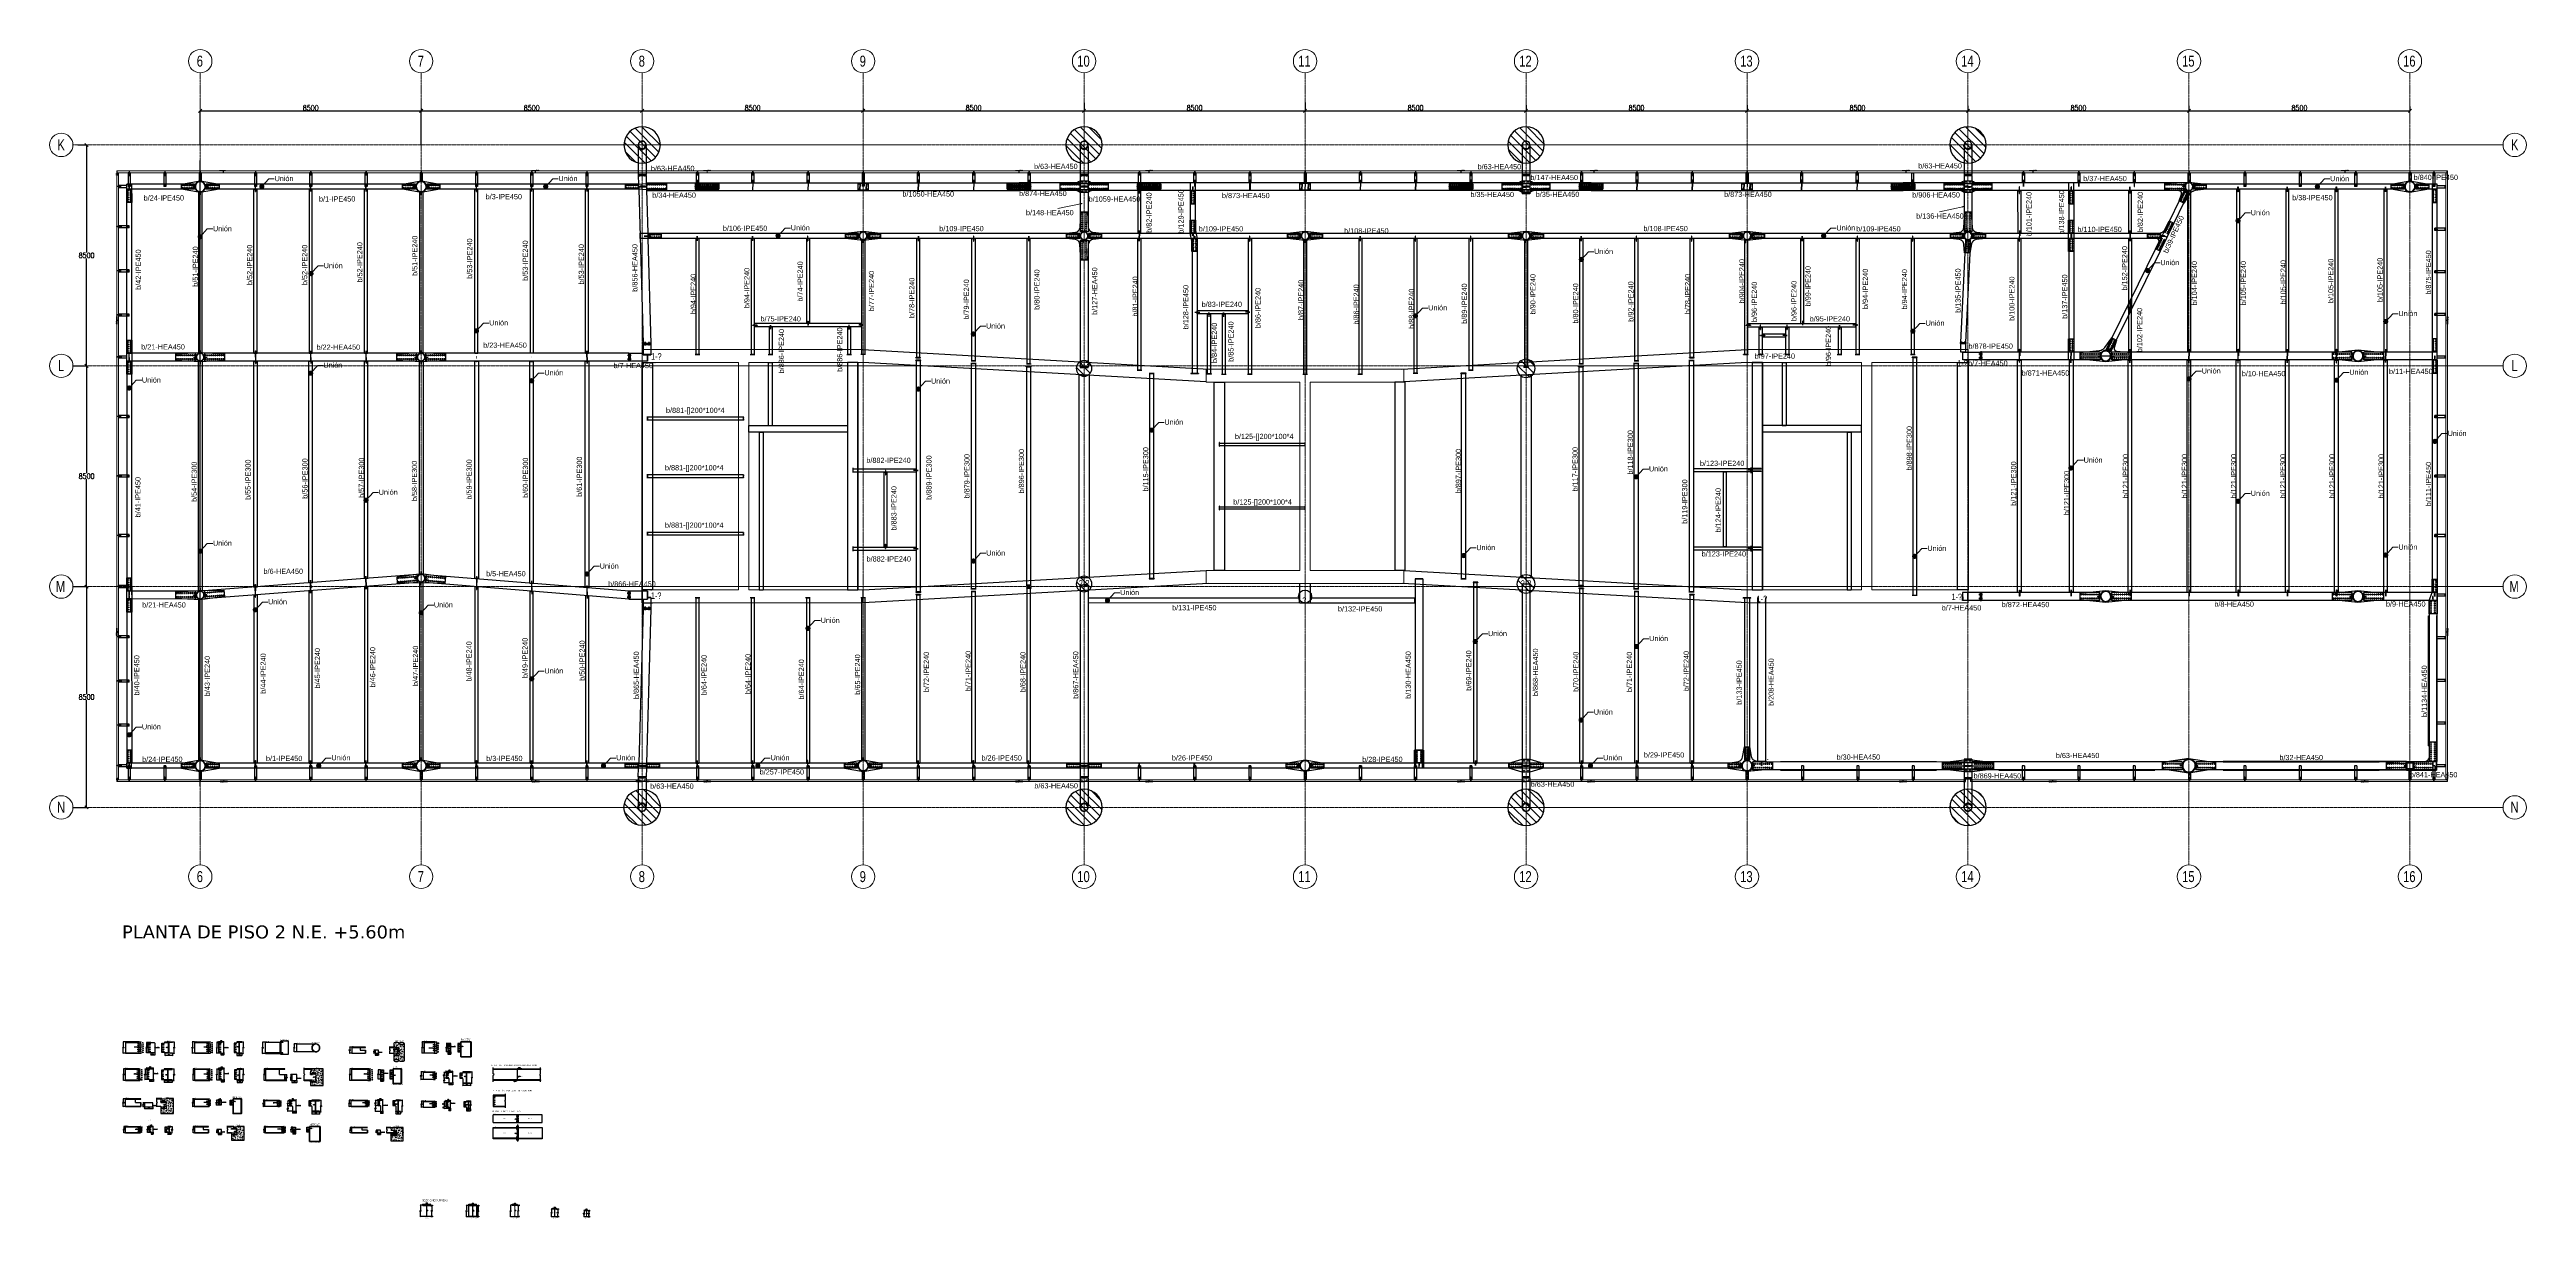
# Model space of a CAD drawing. Extents: x 7536 to 102814, y -9868 to 35131.
import ezdxf
from ezdxf.enums import TextEntityAlignment as Align

# ---------------------------------------------------------------- set-up
doc = ezdxf.new("R2010")
doc.units = 0
doc.header["$LTSCALE"] = 0.4
for name, pattern in [('DXK_LINE_DOT1', [1.8814, 0.9407, -0.9407]), ('DXK_LINE_DOT2', [3.9198, 1.9599, -1.9599]), ('Grid Line', [3.33375, 1.905, -0.47625, 0.47625, -0.47625])]:
    doc.linetypes.add(name, pattern=pattern)
doc.layers.get('0').update_dxf_attribs({"color": 255})
for name, color, linetype, lineweight in [('0-1', 7, 'Continuous', 5), ('E_COLUMNAS', 1, 'Continuous', 18), ('E_COLUMNAS-1', 1, 'Continuous', 25), ('E_COLUMNAS-3', 1, 'Continuous', 35), ('E_EJES', 8, 'Continuous', 9), ('E_EJES-1', 8, 'Grid Line', 9), ('E_TEXTO', 3, 'Continuous', 9), ('E_VIGAS-1', 254, 'Continuous', 25), ('E_VIGAS-2', 5, 'Continuous', 25), ('I-WALL-1', 2, 'Continuous', 18), ('S-COLS-HDLN-1', 52, 'Continuous', 9), ('S-COLS-HDLN-2', 52, 'Continuous', 35)]:
    doc.layers.add(name, color=color, linetype=linetype, lineweight=lineweight)
for name, color, linetype in [('COTAS', 8, 'Continuous'), ('P-PLATINA', 6, 'Continuous'), ('PERFORACIONES', 1, 'Continuous'), ('STL-OBJT', 7, 'Continuous'), ('TEXTO GENRAL', 3, 'Continuous'), ('TITULO', 3, 'Continuous'), ('VIGAS', 8, 'Continuous')]:
    doc.layers.add(name, color=color, linetype=linetype)
doc.styles.add('Arial Narrow', font='', dxfattribs={"height": 0.2})
doc.styles.add('CNI_COTAS', font='romans.shx', dxfattribs={"width": 0.8})
doc.styles.add('CX', font='ARIALUNI.ttf', dxfattribs={"width": 0.8, "height": 300})
doc.styles.add('MtXpl_Arial_Narrow', font='')
doc.styles.add('ROMANS', font='DINGRAFO.SHX')
doc.styles.add('Swis721 LtCn BT', font='swisscl.ttf', dxfattribs={"height": 0.42})
doc.styles.add('TEXTO GENERAL', font='verdana.ttf', dxfattribs={"height": 0.9})
doc.styles.add('VERDANA', font='arial.ttf')
doc.styles.get('Arial Narrow').set_extended_font_data('Arial Narrow')
doc.styles.get('MtXpl_Arial_Narrow').set_extended_font_data('Arial Narrow')
doc.dimstyles.new('1.1', dxfattribs={"dimscale": 0, "dimtxt": 15, "dimasz": 20, "dimexe": 2, "dimexo": 2, "dimgap": 7, "dimtad": 1, "dimdec": 0, "dimzin": 4, "dimdsep": 46, "dimtxsty": 'CNI_COTAS', "dimcen": 0, "dimclrd": 256, "dimclrt": 3, "dimadec": 0, "dimazin": 0, "dimtfac": 1, "dimtdec": 0, "dimtmove": 2, "dimatfit": 0, "dimfxl": 0.05, "dimtolj": 1, "dimtzin": 0, "dimarcsym": 1})
doc.dimstyles.new('1.4', dxfattribs={"dimscale": 0, "dimtxt": 30, "dimasz": 12, "dimexe": 4, "dimexo": 4, "dimgap": 15, "dimtad": 1, "dimdec": 0, "dimzin": 4, "dimdsep": 46, "dimtxsty": 'CNI_COTAS', "dimblk": 'OBLIQUE', "dimcen": -0.09, "dimclrd": 256, "dimclrt": 3, "dimadec": 0, "dimazin": 0, "dimtfac": 1, "dimtdec": 0, "dimtmove": 2, "dimatfit": 0, "dimldrblk": 'DOT', "dimfxl": 0.05, "dimtolj": 1, "dimtzin": 0, "dimarcsym": 0})
doc.dimstyles.new('1.5', dxfattribs={"dimscale": 0, "dimtxt": 200, "dimasz": 120, "dimexe": 4, "dimexo": 4, "dimgap": 15, "dimtad": 1, "dimdec": 0, "dimzin": 4, "dimdsep": 46, "dimtxsty": 'CNI_COTAS', "dimblk": 'OBLIQUE', "dimcen": -0.09, "dimclrd": 256, "dimclrt": 3, "dimadec": 0, "dimazin": 0, "dimtfac": 1, "dimtdec": 0, "dimtmove": 2, "dimatfit": 0, "dimldrblk": 'OBLIQUE', "dimfxl": 0.05, "dimtolj": 1, "dimtzin": 0, "dimarcsym": 0})
pattern_1 = [(135, (95994.46, -134706.76), (-159.09903, -159.09903), [])]

# ---------------------------------------------------------------- blocks, each defined once
blk = doc.blocks.new('Grid - CNI_NOMBRE EJES-372759-_6_00m_N_E_-NIVEL-2 DOC')
at = {"layer": 'E_EJES'}
blk.add_circle((0, 0), 0.003, dxfattribs=at)
blk = doc.blocks.new('CX')
at = {"layer": 'E_TEXTO', "color": 3, "style": 'CX', "width": 0.7}
blk.add_attdef('CX', text='', height=200, dxfattribs=at).set_placement((0, 0), align=Align.MIDDLE_CENTER)
blk = doc.blocks.new('EST_SCM_COLUMNA-SECCION-CIRCULAR - EST_SCM_COLUMNA-CONCRETO-CIRCULAR_Ø_60cm-2120762-_6_00m_N_E_-NIVEL-2 DOC')
at = {"layer": 'E_COLUMNAS'}
h = blk.add_hatch(dxfattribs=at)
h.set_pattern_fill('FP_21', color=256, style=0, pattern_type=2)
h.set_pattern_definition([(135, (48.662, -157.562), (-0.15909903, -0.15909903), [])])
h.paths.add_polyline_path([(0, -0.3), (0.059, -0.294), (0.115, -0.277), (0.167, -0.249), (0.212, -0.212), (0.249, -0.167), (0.277, -0.115), (0.294, -0.059), (0.3, 0), (0.293, 0.062), (0.277, 0.115), (0.249, 0.167), (0.212, 0.212), (0.167, 0.249), (0.115, 0.277), (0.059, 0.294), (0, 0.3), (-0.059, 0.294), (-0.115, 0.277), (-0.167, 0.249), (-0.212, 0.212), (-0.249, 0.167), (-0.277, 0.115), (-0.294, 0.059), (-0.3, 0), (-0.294, -0.059), (-0.277, -0.115), (-0.249, -0.167), (-0.212, -0.212), (-0.167, -0.249), (-0.115, -0.277), (-0.059, -0.294)])
at = {"layer": 'E_COLUMNAS-1'}
for start, end in [(360, 180), (180, 360)]:
    blk.add_arc((0, 0), 0.3, start, end, dxfattribs=at)
blk = doc.blocks.new('EST_SCM_COLUMNA-SECCION-CIRCULAR - EST_SCM_COLUMNA-CONCRETO-CIRCULAR_Ø_60cm-V19-_6_00m_N_E_-NIVEL-2 DOC')
at = {"layer": 'E_COLUMNAS'}
h = blk.add_hatch(dxfattribs=at)
h.set_pattern_fill('FP_22', color=256, style=0, pattern_type=2)
h.set_pattern_definition([(135, (48.662, -149.262), (-0.15909903, -0.15909903), [])])
h.paths.add_polyline_path([(0, -0.3), (0.059, -0.294), (0.115, -0.277), (0.167, -0.249), (0.212, -0.212), (0.249, -0.167), (0.277, -0.115), (0.294, -0.059), (0.3, 0), (0.293, 0.062), (0.277, 0.115), (0.249, 0.167), (0.212, 0.212), (0.167, 0.249), (0.115, 0.277), (0.059, 0.294), (0, 0.3), (-0.059, 0.294), (-0.115, 0.277), (-0.167, 0.249), (-0.212, 0.212), (-0.249, 0.167), (-0.277, 0.115), (-0.294, 0.059), (-0.3, 0), (-0.294, -0.059), (-0.277, -0.115), (-0.249, -0.167), (-0.212, -0.212), (-0.167, -0.249), (-0.115, -0.277), (-0.059, -0.294)])
at = {"layer": 'E_COLUMNAS-1'}
for start, end in [(360, 180), (180, 360)]:
    blk.add_arc((0, 0), 0.3, start, end, dxfattribs=at)
blk = doc.blocks.new('EST_SCM_COLUMNA-SECCION-CIRCULAR - EST_SCM_COLUMNA-CONCRETO-CIRCULAR_Ø_70cm-2120796-_6_00m_N_E_-NIVEL-2 DOC')
at = {"layer": 'E_COLUMNAS'}
h = blk.add_hatch(dxfattribs=at)
h.set_pattern_fill('FP_23', color=256, style=0, pattern_type=2)
h.set_pattern_definition([(135, (31.662, -157.562), (-0.15909903, -0.15909903), [])])
h.paths.add_polyline_path([(0.032, -0.349), (0.096, -0.337), (0.156, -0.313), (0.211, -0.279), (0.259, -0.236), (0.298, -0.184), (0.326, -0.126), (0.344, -0.064), (0.35, 0), (0.344, 0.064), (0.326, 0.126), (0.298, 0.184), (0.259, 0.236), (0.211, 0.279), (0.156, 0.313), (0.096, 0.337), (0.032, 0.349), (-0.032, 0.349), (-0.096, 0.337), (-0.156, 0.313), (-0.211, 0.279), (-0.259, 0.236), (-0.298, 0.184), (-0.326, 0.126), (-0.344, 0.064), (-0.35, 0), (-0.344, -0.064), (-0.326, -0.126), (-0.298, -0.184), (-0.259, -0.236), (-0.211, -0.279), (-0.156, -0.313), (-0.096, -0.337), (-0.032, -0.349)])
at = {"layer": 'E_COLUMNAS-1'}
for start, end in [(360, 180), (180, 360)]:
    blk.add_arc((0, 0), 0.35, start, end, dxfattribs=at)
blk = doc.blocks.new('EST_SCM_COLUMNA-SECCION-CIRCULAR - EST_SCM_COLUMNA-CONCRETO-CIRCULAR_Ø_70cm-V20-_6_00m_N_E_-NIVEL-2 DOC')
at = {"layer": 'E_COLUMNAS'}
h = blk.add_hatch(dxfattribs=at)
h.set_pattern_fill('FP_24', color=256, style=0, pattern_type=2)
h.set_pattern_definition([(135, (31.662, -149.262), (-0.15909903, -0.15909903), [])])
h.paths.add_polyline_path([(0.032, -0.349), (0.096, -0.337), (0.156, -0.313), (0.211, -0.279), (0.259, -0.236), (0.298, -0.184), (0.326, -0.126), (0.344, -0.064), (0.35, 0), (0.344, 0.064), (0.326, 0.126), (0.298, 0.184), (0.259, 0.236), (0.211, 0.279), (0.156, 0.313), (0.096, 0.337), (0.032, 0.349), (-0.032, 0.349), (-0.096, 0.337), (-0.156, 0.313), (-0.211, 0.279), (-0.259, 0.236), (-0.298, 0.184), (-0.326, 0.126), (-0.344, 0.064), (-0.35, 0), (-0.344, -0.064), (-0.326, -0.126), (-0.298, -0.184), (-0.259, -0.236), (-0.211, -0.279), (-0.156, -0.313), (-0.096, -0.337), (-0.032, -0.349)])
at = {"layer": 'E_COLUMNAS-1'}
for start, end in [(360, 180), (180, 360)]:
    blk.add_arc((0, 0), 0.35, start, end, dxfattribs=at)
blk = doc.blocks.new('_Oblique')
at = {"color": 0, "linetype": 'ByBlock', "lineweight": -2}
blk.add_line((-0.5, -0.5), (0.5, 0.5), dxfattribs=at)
blk = doc.blocks.new('*D10')
at = {"layer": 'COTAS', "color": 0, "lineweight": -2, "transparency": 16777216}
for p, q in [((17930, -5319), (17980, -5319)), ((17930, -5759), (17980, -5759))]:
    blk.add_line(p, q, dxfattribs=at)
at = {"layer": 'COTAS', "lineweight": -2, "transparency": 16777216}
for p, q in [((17976, -5319), (17976, -5509)), ((17976, -5759), (17976, -5569))]:
    blk.add_line(p, q, dxfattribs=at)
at = {"layer": 'Defpoints', "color": 0, "transparency": 16777216}
for p in [(17926, -5319), (17976, -5319), (17926, -5759)]:
    blk.add_point(p, dxfattribs=at)
at = {"layer": 'COTAS', "lineweight": -2, "transparency": 16777216, "xscale": 12, "yscale": 12, "zscale": 12}
for p, rotation in [((17976, -5319), 90), ((17976, -5759), 270)]:
    blk.add_blockref('_Oblique', p, dxfattribs=dict(at, rotation=rotation))
at = {"layer": 'COTAS', "color": 3, "transparency": 16777216, "insert": (17976, -5539), "char_height": 30, "attachment_point": 5, "rotation": 0.01, "style": 'CNI_COTAS'}
blk.add_mtext('\\A1;440', dxfattribs=at)
blk = doc.blocks.new('_Dot')
at = {"color": 0, "linetype": 'ByBlock', "lineweight": -2}
blk.add_line((-0.5, 0), (-1, 0), dxfattribs=at)
at = {"color": 0, "linetype": 'ByBlock', "const_width": 0.5}
blk.add_lwpolyline([(-0.25, 0, 1), (0.25, 0, 1)], format="xyb", close=True, dxfattribs=at)
blk = doc.blocks.new('*D11')
at = {"layer": 'COTAS', "color": 0, "lineweight": -2, "transparency": 16777216}
for p, q in [((15819, -5319), (15759, -5319)), ((15819, -5559), (15759, -5559))]:
    blk.add_line(p, q, dxfattribs=at)
at = {"layer": 'COTAS', "lineweight": -2, "transparency": 16777216}
for p, q in [((15763, -5319), (15763, -5409)), ((15763, -5559), (15763, -5469))]:
    blk.add_line(p, q, dxfattribs=at)
at = {"layer": 'Defpoints', "color": 0, "transparency": 16777216}
for p in [(15763, -5319), (15823, -5319), (15823, -5559)]:
    blk.add_point(p, dxfattribs=at)
at = {"layer": 'COTAS', "lineweight": -2, "transparency": 16777216, "xscale": 12, "yscale": 12, "zscale": 12}
for p, rotation in [((15763, -5319), 90), ((15763, -5559), 270)]:
    blk.add_blockref('_Oblique', p, dxfattribs=dict(at, rotation=rotation))
at = {"layer": 'COTAS', "color": 3, "transparency": 16777216, "insert": (15763, -5439), "char_height": 30, "attachment_point": 5, "rotation": 0.01, "style": 'CNI_COTAS'}
blk.add_mtext('\\A1;240', dxfattribs=at)
blk = doc.blocks.new('*D12')
at = {"layer": 'COTAS', "color": 0, "lineweight": -2, "transparency": 16777216}
for p, q in [((17626, -5763), (17626, -5847)), ((17926, -5763), (17926, -5847))]:
    blk.add_line(p, q, dxfattribs=at)
at = {"layer": 'COTAS', "lineweight": -2, "transparency": 16777216}
blk.add_line((17626, -5843), (17926, -5843), dxfattribs=at)
at = {"layer": 'Defpoints', "color": 0, "transparency": 16777216}
for p in [(17626, -5759), (17926, -5759), (17926, -5843)]:
    blk.add_point(p, dxfattribs=at)
at = {"layer": 'COTAS', "lineweight": -2, "transparency": 16777216, "xscale": 12, "yscale": 12, "zscale": 12, "rotation": 180}
blk.add_blockref('_Oblique', (17626, -5843), dxfattribs=at)
at = {"layer": 'COTAS', "lineweight": -2, "transparency": 16777216, "xscale": 12, "yscale": 12, "zscale": 12}
blk.add_blockref('_Oblique', (17926, -5843), dxfattribs=at)
at = {"layer": 'COTAS', "color": 3, "transparency": 16777216, "insert": (17776, -5813), "char_height": 30, "attachment_point": 5, "style": 'CNI_COTAS'}
blk.add_mtext('\\A1;300', dxfattribs=at)
blk = doc.blocks.new('*D13')
at = {"layer": 'COTAS', "color": 0, "lineweight": -2, "transparency": 16777216}
for p, q in [((23432, -4666), (23432, -4755)), ((23732, -4666), (23732, -4755))]:
    blk.add_line(p, q, dxfattribs=at)
at = {"layer": 'COTAS', "lineweight": -2, "transparency": 16777216}
blk.add_line((23732, -4751), (23432, -4751), dxfattribs=at)
at = {"layer": 'Defpoints', "color": 0, "transparency": 16777216}
for p in [(23432, -4662), (23432, -4751), (23732, -4662)]:
    blk.add_point(p, dxfattribs=at)
at = {"layer": 'COTAS', "lineweight": -2, "transparency": 16777216, "xscale": 12, "yscale": 12, "zscale": 12, "rotation": 180}
blk.add_blockref('_Oblique', (23432, -4751), dxfattribs=at)
at = {"layer": 'COTAS', "lineweight": -2, "transparency": 16777216, "xscale": 12, "yscale": 12, "zscale": 12}
blk.add_blockref('_Oblique', (23732, -4751), dxfattribs=at)
at = {"layer": 'COTAS', "color": 3, "transparency": 16777216, "insert": (23582, -4721), "char_height": 30, "attachment_point": 5, "style": 'CNI_COTAS'}
blk.add_mtext('\\A1;300', dxfattribs=at)
blk = doc.blocks.new('*D14')
at = {"layer": 'COTAS', "color": 0, "lineweight": -2, "transparency": 16777216}
for p, q in [((21914, -4222), (21824, -4222)), ((21914, -4522), (21824, -4522))]:
    blk.add_line(p, q, dxfattribs=at)
at = {"layer": 'COTAS', "lineweight": -2, "transparency": 16777216}
for p, q in [((21828, -4222), (21828, -4342)), ((21828, -4522), (21828, -4402))]:
    blk.add_line(p, q, dxfattribs=at)
at = {"layer": 'Defpoints', "color": 0, "transparency": 16777216}
for p in [(21828, -4222), (21918, -4222), (21918, -4522)]:
    blk.add_point(p, dxfattribs=at)
at = {"layer": 'COTAS', "lineweight": -2, "transparency": 16777216, "xscale": 12, "yscale": 12, "zscale": 12}
for p, rotation in [((21828, -4222), 90), ((21828, -4522), 270)]:
    blk.add_blockref('_Oblique', p, dxfattribs=dict(at, rotation=rotation))
at = {"layer": 'COTAS', "color": 3, "transparency": 16777216, "insert": (21828, -4372), "char_height": 30, "attachment_point": 5, "rotation": 0.01, "style": 'CNI_COTAS'}
blk.add_mtext('\\A1;300', dxfattribs=at)
blk = doc.blocks.new('*D15')
at = {"layer": 'COTAS', "color": 0, "lineweight": -2, "transparency": 16777216}
for p, q in [((23726, -4222), (23785, -4222)), ((23736, -4662), (23785, -4662))]:
    blk.add_line(p, q, dxfattribs=at)
at = {"layer": 'COTAS', "lineweight": -2, "transparency": 16777216}
for p, q in [((23781, -4222), (23781, -4412)), ((23781, -4662), (23781, -4472))]:
    blk.add_line(p, q, dxfattribs=at)
at = {"layer": 'Defpoints', "color": 0, "transparency": 16777216}
for p in [(23722, -4222), (23732, -4662), (23781, -4222)]:
    blk.add_point(p, dxfattribs=at)
at = {"layer": 'COTAS', "lineweight": -2, "transparency": 16777216, "xscale": 12, "yscale": 12, "zscale": 12}
for p, rotation in [((23781, -4222), 90), ((23781, -4662), 270)]:
    blk.add_blockref('_Oblique', p, dxfattribs=dict(at, rotation=rotation))
at = {"layer": 'COTAS', "color": 3, "transparency": 16777216, "insert": (23781, -4442), "char_height": 30, "attachment_point": 5, "rotation": 0.01, "style": 'CNI_COTAS'}
blk.add_mtext('\\A1;440', dxfattribs=at)
blk = doc.blocks.new('*D16')
at = {"layer": 'COTAS', "color": 0, "lineweight": -2, "transparency": 16777216}
for p, q in [((10454, -4101), (10382, -4101)), ((10454, -4551), (10382, -4551))]:
    blk.add_line(p, q, dxfattribs=at)
at = {"layer": 'COTAS', "lineweight": -2, "transparency": 16777216}
for p, q in [((10386, -4101), (10386, -4296)), ((10386, -4551), (10386, -4356))]:
    blk.add_line(p, q, dxfattribs=at)
at = {"layer": 'Defpoints', "color": 0, "transparency": 16777216}
for p in [(10386, -4101), (10458, -4101), (10458, -4551)]:
    blk.add_point(p, dxfattribs=at)
at = {"layer": 'COTAS', "lineweight": -2, "transparency": 16777216, "xscale": 12, "yscale": 12, "zscale": 12}
for p, rotation in [((10386, -4101), 90), ((10386, -4551), 270)]:
    blk.add_blockref('_Oblique', p, dxfattribs=dict(at, rotation=rotation))
at = {"layer": 'COTAS', "color": 3, "transparency": 16777216, "insert": (10386, -4326), "char_height": 30, "attachment_point": 5, "rotation": 0.01, "style": 'CNI_COTAS'}
blk.add_mtext('\\A1;450', dxfattribs=at)
blk = doc.blocks.new('*D17')
at = {"layer": 'COTAS', "color": 0, "lineweight": -2, "transparency": 16777216}
for p, q in [((11947, -4555), (11947, -4631)), ((12247, -4534), (12247, -4631))]:
    blk.add_line(p, q, dxfattribs=at)
at = {"layer": 'COTAS', "lineweight": -2, "transparency": 16777216}
blk.add_line((12247, -4627), (11947, -4627), dxfattribs=at)
at = {"layer": 'Defpoints', "color": 0, "transparency": 16777216}
for p in [(11947, -4551), (11947, -4627), (12247, -4530)]:
    blk.add_point(p, dxfattribs=at)
at = {"layer": 'COTAS', "lineweight": -2, "transparency": 16777216, "xscale": 12, "yscale": 12, "zscale": 12, "rotation": 180}
blk.add_blockref('_Oblique', (11947, -4627), dxfattribs=at)
at = {"layer": 'COTAS', "lineweight": -2, "transparency": 16777216, "xscale": 12, "yscale": 12, "zscale": 12}
blk.add_blockref('_Oblique', (12247, -4627), dxfattribs=at)
at = {"layer": 'COTAS', "color": 3, "transparency": 16777216, "insert": (12097, -4597), "char_height": 30, "attachment_point": 5, "style": 'CNI_COTAS'}
blk.add_mtext('\\A1;300', dxfattribs=at)
blk = doc.blocks.new('*D18')
at = {"layer": 'COTAS', "color": 0, "lineweight": -2, "transparency": 16777216}
for p, q in [((12251, -4111), (12327, -4111)), ((12251, -4551), (12327, -4551))]:
    blk.add_line(p, q, dxfattribs=at)
at = {"layer": 'COTAS', "lineweight": -2, "transparency": 16777216}
for p, q in [((12323, -4111), (12323, -4301)), ((12323, -4551), (12323, -4361))]:
    blk.add_line(p, q, dxfattribs=at)
at = {"layer": 'Defpoints', "color": 0, "transparency": 16777216}
for p in [(12247, -4111), (12247, -4551), (12323, -4551)]:
    blk.add_point(p, dxfattribs=at)
at = {"layer": 'COTAS', "lineweight": -2, "transparency": 16777216, "xscale": 12, "yscale": 12, "zscale": 12}
for p, rotation in [((12323, -4111), 90), ((12323, -4551), 270)]:
    blk.add_blockref('_Oblique', p, dxfattribs=dict(at, rotation=rotation))
at = {"layer": 'COTAS', "color": 3, "transparency": 16777216, "insert": (12323, -4331), "char_height": 30, "attachment_point": 5, "rotation": 0.01, "style": 'CNI_COTAS'}
blk.add_mtext('\\A1;440', dxfattribs=at)
blk = doc.blocks.new('*D19')
at = {"layer": 'COTAS', "color": 0, "lineweight": -2, "transparency": 16777216}
for p, q in [((10454, -3070), (10366, -3070)), ((10454, -3510), (10366, -3510))]:
    blk.add_line(p, q, dxfattribs=at)
at = {"layer": 'COTAS', "lineweight": -2, "transparency": 16777216}
for p, q in [((10370, -3070), (10370, -3260)), ((10370, -3510), (10370, -3320))]:
    blk.add_line(p, q, dxfattribs=at)
at = {"layer": 'Defpoints', "color": 0, "transparency": 16777216}
for p in [(10370, -3070), (10458, -3070), (10458, -3510)]:
    blk.add_point(p, dxfattribs=at)
at = {"layer": 'COTAS', "lineweight": -2, "transparency": 16777216, "xscale": 12, "yscale": 12, "zscale": 12}
for p, rotation in [((10370, -3070), 90), ((10370, -3510), 270)]:
    blk.add_blockref('_Oblique', p, dxfattribs=dict(at, rotation=rotation))
at = {"layer": 'COTAS', "color": 3, "transparency": 16777216, "insert": (10370, -3290), "char_height": 30, "attachment_point": 5, "rotation": 0.01, "style": 'CNI_COTAS'}
blk.add_mtext('\\A1;440', dxfattribs=at)
blk = doc.blocks.new('*D20')
at = {"layer": 'COTAS', "color": 0, "lineweight": -2, "transparency": 16777216}
for p, q in [((11972, -3514), (11972, -3598)), ((12272, -3514), (12272, -3598))]:
    blk.add_line(p, q, dxfattribs=at)
at = {"layer": 'COTAS', "lineweight": -2, "transparency": 16777216}
blk.add_line((12272, -3594), (11972, -3594), dxfattribs=at)
at = {"layer": 'Defpoints', "color": 0, "transparency": 16777216}
for p in [(11972, -3510), (11972, -3594), (12272, -3510)]:
    blk.add_point(p, dxfattribs=at)
at = {"layer": 'COTAS', "lineweight": -2, "transparency": 16777216, "xscale": 12, "yscale": 12, "zscale": 12, "rotation": 180}
blk.add_blockref('_Oblique', (11972, -3594), dxfattribs=at)
at = {"layer": 'COTAS', "lineweight": -2, "transparency": 16777216, "xscale": 12, "yscale": 12, "zscale": 12}
blk.add_blockref('_Oblique', (12272, -3594), dxfattribs=at)
at = {"layer": 'COTAS', "color": 3, "transparency": 16777216, "insert": (12122, -3564), "char_height": 30, "attachment_point": 5, "style": 'CNI_COTAS'}
blk.add_mtext('\\A1;300', dxfattribs=at)
blk = doc.blocks.new('*D21')
at = {"layer": 'COTAS', "color": 0, "lineweight": -2, "transparency": 16777216}
for p, q in [((11430, -3483), (11430, -3577)), ((11585, -3468), (11585, -3577))]:
    blk.add_line(p, q, dxfattribs=at)
at = {"layer": 'COTAS', "lineweight": -2, "transparency": 16777216}
blk.add_line((11430, -3573), (11585, -3573), dxfattribs=at)
at = {"layer": 'Defpoints', "color": 0, "transparency": 16777216}
for p in [(11430, -3479), (11585, -3464), (11585, -3573)]:
    blk.add_point(p, dxfattribs=at)
at = {"layer": 'COTAS', "lineweight": -2, "transparency": 16777216, "xscale": 12, "yscale": 12, "zscale": 12, "rotation": 180}
blk.add_blockref('_Oblique', (11430, -3573), dxfattribs=at)
at = {"layer": 'COTAS', "lineweight": -2, "transparency": 16777216, "xscale": 12, "yscale": 12, "zscale": 12}
blk.add_blockref('_Oblique', (11585, -3573), dxfattribs=at)
at = {"layer": 'COTAS', "color": 3, "transparency": 16777216, "insert": (11507, -3543), "char_height": 30, "attachment_point": 5, "style": 'CNI_COTAS'}
blk.add_mtext('\\A1;154', dxfattribs=at)
blk = doc.blocks.new('*D22')
at = {"layer": 'COTAS', "color": 0, "lineweight": -2, "transparency": 16777216}
for p, q in [((12276, -3070), (12334, -3070)), ((12276, -3510), (12334, -3510))]:
    blk.add_line(p, q, dxfattribs=at)
at = {"layer": 'COTAS', "lineweight": -2, "transparency": 16777216}
for p, q in [((12330, -3070), (12330, -3260)), ((12330, -3510), (12330, -3320))]:
    blk.add_line(p, q, dxfattribs=at)
at = {"layer": 'Defpoints', "color": 0, "transparency": 16777216}
for p in [(12272, -3070), (12272, -3510), (12330, -3510)]:
    blk.add_point(p, dxfattribs=at)
at = {"layer": 'COTAS', "lineweight": -2, "transparency": 16777216, "xscale": 12, "yscale": 12, "zscale": 12}
for p, rotation in [((12330, -3070), 90), ((12330, -3510), 270)]:
    blk.add_blockref('_Oblique', p, dxfattribs=dict(at, rotation=rotation))
at = {"layer": 'COTAS', "color": 3, "transparency": 16777216, "insert": (12330, -3290), "char_height": 30, "attachment_point": 5, "rotation": 0.01, "style": 'CNI_COTAS'}
blk.add_mtext('\\A1;440', dxfattribs=at)
blk = doc.blocks.new('*D23')
at = {"layer": 'COTAS', "color": 0, "lineweight": -2, "transparency": 16777216}
for p, q in [((11436, -3091), (11266, -3091)), ((11426, -3489), (11266, -3489))]:
    blk.add_line(p, q, dxfattribs=at)
at = {"layer": 'COTAS', "lineweight": -2, "transparency": 16777216}
for p, q in [((11270, -3091), (11270, -3260)), ((11270, -3489), (11270, -3320))]:
    blk.add_line(p, q, dxfattribs=at)
at = {"layer": 'Defpoints', "color": 0, "transparency": 16777216}
for p in [(11270, -3489), (11430, -3489), (11440, -3091)]:
    blk.add_point(p, dxfattribs=at)
at = {"layer": 'COTAS', "lineweight": -2, "transparency": 16777216, "xscale": 12, "yscale": 12, "zscale": 12}
for p, rotation in [((11270, -3091), 90), ((11270, -3489), 270)]:
    blk.add_blockref('_Oblique', p, dxfattribs=dict(at, rotation=rotation))
at = {"layer": 'COTAS', "color": 3, "transparency": 16777216, "insert": (11270, -3290), "char_height": 30, "attachment_point": 5, "rotation": 0.01, "style": 'CNI_COTAS'}
blk.add_mtext('\\A1;398', dxfattribs=at)
blk = doc.blocks.new('*D24')
at = {"layer": 'COTAS', "color": 0, "lineweight": -2, "transparency": 16777216}
for p, q in [((13124, -4101), (13061, -4101)), ((13124, -4551), (13061, -4551))]:
    blk.add_line(p, q, dxfattribs=at)
at = {"layer": 'COTAS', "lineweight": -2, "transparency": 16777216}
for p, q in [((13065, -4101), (13065, -4296)), ((13065, -4551), (13065, -4356))]:
    blk.add_line(p, q, dxfattribs=at)
at = {"layer": 'Defpoints', "color": 0, "transparency": 16777216}
for p in [(13065, -4101), (13128, -4101), (13128, -4551)]:
    blk.add_point(p, dxfattribs=at)
at = {"layer": 'COTAS', "lineweight": -2, "transparency": 16777216, "xscale": 12, "yscale": 12, "zscale": 12}
for p, rotation in [((13065, -4101), 90), ((13065, -4551), 270)]:
    blk.add_blockref('_Oblique', p, dxfattribs=dict(at, rotation=rotation))
at = {"layer": 'COTAS', "color": 3, "transparency": 16777216, "insert": (13065, -4326), "char_height": 30, "attachment_point": 5, "rotation": 0.01, "style": 'CNI_COTAS'}
blk.add_mtext('\\A1;450', dxfattribs=at)
blk = doc.blocks.new('*D25')
at = {"layer": 'COTAS', "color": 0, "lineweight": -2, "transparency": 16777216}
for p, q in [((14757, -4555), (14757, -4632)), ((14947, -4555), (14947, -4632))]:
    blk.add_line(p, q, dxfattribs=at)
at = {"layer": 'COTAS', "lineweight": -2, "transparency": 16777216}
blk.add_line((14757, -4628), (14947, -4628), dxfattribs=at)
at = {"layer": 'Defpoints', "color": 0, "transparency": 16777216}
for p in [(14757, -4551), (14947, -4551), (14947, -4628)]:
    blk.add_point(p, dxfattribs=at)
at = {"layer": 'COTAS', "lineweight": -2, "transparency": 16777216, "xscale": 12, "yscale": 12, "zscale": 12, "rotation": 180}
blk.add_blockref('_Oblique', (14757, -4628), dxfattribs=at)
at = {"layer": 'COTAS', "lineweight": -2, "transparency": 16777216, "xscale": 12, "yscale": 12, "zscale": 12}
blk.add_blockref('_Oblique', (14947, -4628), dxfattribs=at)
at = {"layer": 'COTAS', "color": 3, "transparency": 16777216, "insert": (14852, -4598), "char_height": 30, "attachment_point": 5, "style": 'CNI_COTAS'}
blk.add_mtext('\\A1;190', dxfattribs=at)
blk = doc.blocks.new('*D26')
at = {"layer": 'COTAS', "color": 0, "lineweight": -2, "transparency": 16777216}
for p, q in [((14951, -4101), (14993, -4101)), ((14951, -4551), (14993, -4551))]:
    blk.add_line(p, q, dxfattribs=at)
at = {"layer": 'COTAS', "lineweight": -2, "transparency": 16777216}
for p, q in [((14989, -4101), (14989, -4296)), ((14989, -4551), (14989, -4356))]:
    blk.add_line(p, q, dxfattribs=at)
at = {"layer": 'Defpoints', "color": 0, "transparency": 16777216}
for p in [(14947, -4101), (14947, -4551), (14989, -4101)]:
    blk.add_point(p, dxfattribs=at)
at = {"layer": 'COTAS', "lineweight": -2, "transparency": 16777216, "xscale": 12, "yscale": 12, "zscale": 12}
for p, rotation in [((14989, -4101), 90), ((14989, -4551), 270)]:
    blk.add_blockref('_Oblique', p, dxfattribs=dict(at, rotation=rotation))
at = {"layer": 'COTAS', "color": 3, "transparency": 16777216, "insert": (14989, -4326), "char_height": 30, "attachment_point": 5, "rotation": 0.01, "style": 'CNI_COTAS'}
blk.add_mtext('\\A1;450', dxfattribs=at)
blk = doc.blocks.new('*D27')
at = {"layer": 'COTAS', "color": 0, "lineweight": -2, "transparency": 16777216}
for p, q in [((14160, -4116), (13967, -4116)), ((14160, -4537), (13967, -4537))]:
    blk.add_line(p, q, dxfattribs=at)
at = {"layer": 'COTAS', "lineweight": -2, "transparency": 16777216}
for p, q in [((13971, -4116), (13971, -4296)), ((13971, -4537), (13971, -4356))]:
    blk.add_line(p, q, dxfattribs=at)
at = {"layer": 'Defpoints', "color": 0, "transparency": 16777216}
for p in [(13971, -4537), (14164, -4116), (14164, -4537)]:
    blk.add_point(p, dxfattribs=at)
at = {"layer": 'COTAS', "lineweight": -2, "transparency": 16777216, "xscale": 12, "yscale": 12, "zscale": 12}
for p, rotation in [((13971, -4116), 90), ((13971, -4537), 270)]:
    blk.add_blockref('_Oblique', p, dxfattribs=dict(at, rotation=rotation))
at = {"layer": 'COTAS', "color": 3, "transparency": 16777216, "insert": (13971, -4326), "char_height": 30, "attachment_point": 5, "rotation": 0.01, "style": 'CNI_COTAS'}
blk.add_mtext('\\A1;421', dxfattribs=at)
blk = doc.blocks.new('*D28')
at = {"layer": 'COTAS', "color": 0, "lineweight": -2, "transparency": 16777216}
for p, q in [((19129, -5319), (19061, -5319)), ((19129, -5559), (19061, -5559))]:
    blk.add_line(p, q, dxfattribs=at)
at = {"layer": 'COTAS', "lineweight": -2, "transparency": 16777216}
for p, q in [((19065, -5319), (19065, -5409)), ((19065, -5559), (19065, -5469))]:
    blk.add_line(p, q, dxfattribs=at)
at = {"layer": 'Defpoints', "color": 0, "transparency": 16777216}
for p in [(19065, -5319), (19133, -5319), (19133, -5559)]:
    blk.add_point(p, dxfattribs=at)
at = {"layer": 'COTAS', "lineweight": -2, "transparency": 16777216, "xscale": 12, "yscale": 12, "zscale": 12}
for p, rotation in [((19065, -5319), 90), ((19065, -5559), 270)]:
    blk.add_blockref('_Oblique', p, dxfattribs=dict(at, rotation=rotation))
at = {"layer": 'COTAS', "color": 3, "transparency": 16777216, "insert": (19065, -5439), "char_height": 30, "attachment_point": 5, "rotation": 0.01, "style": 'CNI_COTAS'}
blk.add_mtext('\\A1;240', dxfattribs=at)
blk = doc.blocks.new('*D29')
at = {"layer": 'COTAS', "color": 0, "lineweight": -2, "transparency": 16777216}
for p, q in [((21046, -5309), (21105, -5309)), ((21046, -5759), (21105, -5759))]:
    blk.add_line(p, q, dxfattribs=at)
at = {"layer": 'COTAS', "lineweight": -2, "transparency": 16777216}
for p, q in [((21101, -5309), (21101, -5504)), ((21101, -5759), (21101, -5564))]:
    blk.add_line(p, q, dxfattribs=at)
at = {"layer": 'Defpoints', "color": 0, "transparency": 16777216}
for p in [(21042, -5309), (21101, -5309), (21042, -5759)]:
    blk.add_point(p, dxfattribs=at)
at = {"layer": 'COTAS', "lineweight": -2, "transparency": 16777216, "xscale": 12, "yscale": 12, "zscale": 12}
for p, rotation in [((21101, -5309), 90), ((21101, -5759), 270)]:
    blk.add_blockref('_Oblique', p, dxfattribs=dict(at, rotation=rotation))
at = {"layer": 'COTAS', "color": 3, "transparency": 16777216, "insert": (21101, -5534), "char_height": 30, "attachment_point": 5, "rotation": 0.01, "style": 'CNI_COTAS'}
blk.add_mtext('\\A1;450', dxfattribs=at)
blk = doc.blocks.new('*D30')
at = {"layer": 'COTAS', "color": 0, "lineweight": -2, "transparency": 16777216}
for p, q in [((20852, -5763), (20852, -5842)), ((21042, -5763), (21042, -5842))]:
    blk.add_line(p, q, dxfattribs=at)
at = {"layer": 'COTAS', "lineweight": -2, "transparency": 16777216}
blk.add_line((20852, -5838), (21042, -5838), dxfattribs=at)
at = {"layer": 'Defpoints', "color": 0, "transparency": 16777216}
for p in [(20852, -5759), (21042, -5759), (21042, -5838)]:
    blk.add_point(p, dxfattribs=at)
at = {"layer": 'COTAS', "lineweight": -2, "transparency": 16777216, "xscale": 12, "yscale": 12, "zscale": 12, "rotation": 180}
blk.add_blockref('_Oblique', (20852, -5838), dxfattribs=at)
at = {"layer": 'COTAS', "lineweight": -2, "transparency": 16777216, "xscale": 12, "yscale": 12, "zscale": 12}
blk.add_blockref('_Oblique', (21042, -5838), dxfattribs=at)
at = {"layer": 'COTAS', "color": 3, "transparency": 16777216, "insert": (20947, -5808), "char_height": 30, "attachment_point": 5, "style": 'CNI_COTAS'}
blk.add_mtext('\\A1;190', dxfattribs=at)
blk = doc.blocks.new('*D31')
at = {"layer": 'COTAS', "color": 0, "lineweight": -2, "transparency": 16777216}
for p, q in [((10454, -6327), (10394, -6327)), ((10454, -6567), (10394, -6567))]:
    blk.add_line(p, q, dxfattribs=at)
at = {"layer": 'COTAS', "lineweight": -2, "transparency": 16777216}
for p, q in [((10398, -6327), (10398, -6417)), ((10398, -6567), (10398, -6477))]:
    blk.add_line(p, q, dxfattribs=at)
at = {"layer": 'Defpoints', "color": 0, "transparency": 16777216}
for p in [(10398, -6327), (10458, -6327), (10458, -6567)]:
    blk.add_point(p, dxfattribs=at)
at = {"layer": 'COTAS', "lineweight": -2, "transparency": 16777216, "xscale": 12, "yscale": 12, "zscale": 12}
for p, rotation in [((10398, -6327), 90), ((10398, -6567), 270)]:
    blk.add_blockref('_Oblique', p, dxfattribs=dict(at, rotation=rotation))
at = {"layer": 'COTAS', "color": 3, "transparency": 16777216, "insert": (10398, -6447), "char_height": 30, "attachment_point": 5, "rotation": 0.01, "style": 'CNI_COTAS'}
blk.add_mtext('\\A1;240', dxfattribs=at)
blk = doc.blocks.new('*D32')
at = {"layer": 'COTAS', "color": 0, "lineweight": -2, "transparency": 16777216}
for p, q in [((11456, -6334), (11300, -6334)), ((11458, -6557), (11300, -6557))]:
    blk.add_line(p, q, dxfattribs=at)
at = {"layer": 'COTAS', "lineweight": -2, "transparency": 16777216}
for p, q in [((11304, -6334), (11304, -6416)), ((11304, -6557), (11304, -6476))]:
    blk.add_line(p, q, dxfattribs=at)
at = {"layer": 'Defpoints', "color": 0, "transparency": 16777216}
for p in [(11304, -6557), (11460, -6334), (11462, -6557)]:
    blk.add_point(p, dxfattribs=at)
at = {"layer": 'COTAS', "lineweight": -2, "transparency": 16777216, "xscale": 12, "yscale": 12, "zscale": 12}
for p, rotation in [((11304, -6334), 90), ((11304, -6557), 270)]:
    blk.add_blockref('_Oblique', p, dxfattribs=dict(at, rotation=rotation))
at = {"layer": 'COTAS', "color": 3, "transparency": 16777216, "insert": (11304, -6446), "char_height": 30, "attachment_point": 5, "rotation": 0.01, "style": 'CNI_COTAS'}
blk.add_mtext('\\A1;222', dxfattribs=at)
blk = doc.blocks.new('*D33')
at = {"layer": 'COTAS', "color": 0, "lineweight": -2, "transparency": 16777216}
for p, q in [((12085, -6571), (12085, -6627)), ((12205, -6571), (12205, -6627))]:
    blk.add_line(p, q, dxfattribs=at)
at = {"layer": 'COTAS', "lineweight": -2, "transparency": 16777216}
blk.add_line((12085, -6623), (12205, -6623), dxfattribs=at)
at = {"layer": 'Defpoints', "color": 0, "transparency": 16777216}
for p in [(12085, -6567), (12205, -6567), (12205, -6623)]:
    blk.add_point(p, dxfattribs=at)
at = {"layer": 'COTAS', "lineweight": -2, "transparency": 16777216, "xscale": 12, "yscale": 12, "zscale": 12, "rotation": 180}
blk.add_blockref('_Oblique', (12085, -6623), dxfattribs=at)
at = {"layer": 'COTAS', "lineweight": -2, "transparency": 16777216, "xscale": 12, "yscale": 12, "zscale": 12}
blk.add_blockref('_Oblique', (12205, -6623), dxfattribs=at)
at = {"layer": 'COTAS', "color": 3, "transparency": 16777216, "insert": (12145, -6593), "char_height": 30, "attachment_point": 5, "style": 'CNI_COTAS'}
blk.add_mtext('\\A1;120', dxfattribs=at)
blk = doc.blocks.new('*D34')
at = {"layer": 'COTAS', "color": 0, "lineweight": -2, "transparency": 16777216}
for p, q in [((12209, -6331), (12253, -6331)), ((12209, -6567), (12253, -6567))]:
    blk.add_line(p, q, dxfattribs=at)
at = {"layer": 'COTAS', "lineweight": -2, "transparency": 16777216}
for p, q in [((12249, -6331), (12249, -6419)), ((12249, -6567), (12249, -6479))]:
    blk.add_line(p, q, dxfattribs=at)
at = {"layer": 'Defpoints', "color": 0, "transparency": 16777216}
for p in [(12205, -6331), (12205, -6567), (12249, -6331)]:
    blk.add_point(p, dxfattribs=at)
at = {"layer": 'COTAS', "lineweight": -2, "transparency": 16777216, "xscale": 12, "yscale": 12, "zscale": 12}
for p, rotation in [((12249, -6331), 90), ((12249, -6567), 270)]:
    blk.add_blockref('_Oblique', p, dxfattribs=dict(at, rotation=rotation))
at = {"layer": 'COTAS', "color": 3, "transparency": 16777216, "insert": (12249, -6449), "char_height": 30, "attachment_point": 5, "rotation": 0.01, "style": 'CNI_COTAS'}
blk.add_mtext('\\A1;235', dxfattribs=at)
blk = doc.blocks.new('*D35')
at = {"layer": 'COTAS', "color": 0, "lineweight": -2, "transparency": 16777216}
for p, q in [((13114, -6327), (13060, -6327)), ((13114, -6567), (13060, -6567))]:
    blk.add_line(p, q, dxfattribs=at)
at = {"layer": 'COTAS', "lineweight": -2, "transparency": 16777216}
for p, q in [((13064, -6327), (13064, -6417)), ((13064, -6567), (13064, -6477))]:
    blk.add_line(p, q, dxfattribs=at)
at = {"layer": 'Defpoints', "color": 0, "transparency": 16777216}
for p in [(13064, -6327), (13118, -6327), (13118, -6567)]:
    blk.add_point(p, dxfattribs=at)
at = {"layer": 'COTAS', "lineweight": -2, "transparency": 16777216, "xscale": 12, "yscale": 12, "zscale": 12}
for p, rotation in [((13064, -6327), 90), ((13064, -6567), 270)]:
    blk.add_blockref('_Oblique', p, dxfattribs=dict(at, rotation=rotation))
at = {"layer": 'COTAS', "color": 3, "transparency": 16777216, "insert": (13064, -6447), "char_height": 30, "attachment_point": 5, "rotation": 0.01, "style": 'CNI_COTAS'}
blk.add_mtext('\\A1;240', dxfattribs=at)
blk = doc.blocks.new('*D36')
at = {"layer": 'COTAS', "color": 0, "lineweight": -2, "transparency": 16777216}
for p, q in [((14538, -6443), (14538, -6402)), ((14738, -6443), (14738, -6402))]:
    blk.add_line(p, q, dxfattribs=at)
at = {"layer": 'COTAS', "lineweight": -2, "transparency": 16777216}
blk.add_line((14538, -6406), (14738, -6406), dxfattribs=at)
at = {"layer": 'Defpoints', "color": 0, "transparency": 16777216}
for p in [(14538, -6447), (14738, -6406), (14738, -6447)]:
    blk.add_point(p, dxfattribs=at)
at = {"layer": 'COTAS', "lineweight": -2, "transparency": 16777216, "xscale": 12, "yscale": 12, "zscale": 12, "rotation": 180}
blk.add_blockref('_Oblique', (14538, -6406), dxfattribs=at)
at = {"layer": 'COTAS', "lineweight": -2, "transparency": 16777216, "xscale": 12, "yscale": 12, "zscale": 12}
blk.add_blockref('_Oblique', (14738, -6406), dxfattribs=at)
at = {"layer": 'COTAS', "color": 3, "transparency": 16777216, "insert": (14638, -6376), "char_height": 30, "attachment_point": 5, "style": 'CNI_COTAS'}
blk.add_mtext('\\A1;200', dxfattribs=at)
blk = doc.blocks.new('*D37')
at = {"layer": 'COTAS', "color": 0, "lineweight": -2, "transparency": 16777216}
for p, q in [((14538, -6571), (14538, -6641)), ((14744, -6571), (14744, -6641))]:
    blk.add_line(p, q, dxfattribs=at)
at = {"layer": 'COTAS', "lineweight": -2, "transparency": 16777216}
blk.add_line((14538, -6637), (14744, -6637), dxfattribs=at)
at = {"layer": 'Defpoints', "color": 0, "transparency": 16777216}
for p in [(14538, -6567), (14744, -6567), (14744, -6637)]:
    blk.add_point(p, dxfattribs=at)
at = {"layer": 'COTAS', "lineweight": -2, "transparency": 16777216, "xscale": 12, "yscale": 12, "zscale": 12, "rotation": 180}
blk.add_blockref('_Oblique', (14538, -6637), dxfattribs=at)
at = {"layer": 'COTAS', "lineweight": -2, "transparency": 16777216, "xscale": 12, "yscale": 12, "zscale": 12}
blk.add_blockref('_Oblique', (14744, -6637), dxfattribs=at)
at = {"layer": 'COTAS', "color": 3, "transparency": 16777216, "insert": (14641, -6607), "char_height": 30, "attachment_point": 5, "style": 'CNI_COTAS'}
blk.add_mtext('\\A1;206', dxfattribs=at)
blk = doc.blocks.new('*D38')
at = {"layer": 'COTAS', "color": 0, "lineweight": -2, "transparency": 16777216}
for p, q in [((10454, -5259), (10370, -5259)), ((10454, -5559), (10370, -5559))]:
    blk.add_line(p, q, dxfattribs=at)
at = {"layer": 'COTAS', "lineweight": -2, "transparency": 16777216}
for p, q in [((10374, -5259), (10374, -5379)), ((10374, -5559), (10374, -5439))]:
    blk.add_line(p, q, dxfattribs=at)
at = {"layer": 'Defpoints', "color": 0, "transparency": 16777216}
for p in [(10374, -5259), (10458, -5259), (10458, -5559)]:
    blk.add_point(p, dxfattribs=at)
at = {"layer": 'COTAS', "lineweight": -2, "transparency": 16777216, "xscale": 12, "yscale": 12, "zscale": 12}
for p, rotation in [((10374, -5259), 90), ((10374, -5559), 270)]:
    blk.add_blockref('_Oblique', p, dxfattribs=dict(at, rotation=rotation))
at = {"layer": 'COTAS', "color": 3, "transparency": 16777216, "insert": (10374, -5409), "char_height": 30, "attachment_point": 5, "rotation": 0.01, "style": 'CNI_COTAS'}
blk.add_mtext('\\A1;300', dxfattribs=at)
blk = doc.blocks.new('*D39')
at = {"layer": 'COTAS', "color": 0, "lineweight": -2, "transparency": 16777216}
for p, q in [((13117, -3070), (13027, -3070)), ((13117, -3510), (13027, -3510))]:
    blk.add_line(p, q, dxfattribs=at)
at = {"layer": 'COTAS', "lineweight": -2, "transparency": 16777216}
for p, q in [((13031, -3070), (13031, -3260)), ((13031, -3510), (13031, -3320))]:
    blk.add_line(p, q, dxfattribs=at)
at = {"layer": 'Defpoints', "color": 0, "transparency": 16777216}
for p in [(13031, -3070), (13121, -3070), (13121, -3510)]:
    blk.add_point(p, dxfattribs=at)
at = {"layer": 'COTAS', "lineweight": -2, "transparency": 16777216, "xscale": 12, "yscale": 12, "zscale": 12}
for p, rotation in [((13031, -3070), 90), ((13031, -3510), 270)]:
    blk.add_blockref('_Oblique', p, dxfattribs=dict(at, rotation=rotation))
at = {"layer": 'COTAS', "color": 3, "transparency": 16777216, "insert": (13031, -3290), "char_height": 30, "attachment_point": 5, "rotation": 0.01, "style": 'CNI_COTAS'}
blk.add_mtext('\\A1;440', dxfattribs=at)
blk = doc.blocks.new('*D40')
at = {"layer": 'COTAS', "color": 0, "lineweight": -2, "transparency": 16777216}
for p, q in [((14745, -3524), (14745, -3596)), ((14935, -3524), (14935, -3596))]:
    blk.add_line(p, q, dxfattribs=at)
at = {"layer": 'COTAS', "lineweight": -2, "transparency": 16777216}
blk.add_line((14745, -3592), (14935, -3592), dxfattribs=at)
at = {"layer": 'Defpoints', "color": 0, "transparency": 16777216}
for p in [(14745, -3520), (14935, -3520), (14935, -3592)]:
    blk.add_point(p, dxfattribs=at)
at = {"layer": 'COTAS', "lineweight": -2, "transparency": 16777216, "xscale": 12, "yscale": 12, "zscale": 12, "rotation": 180}
blk.add_blockref('_Oblique', (14745, -3592), dxfattribs=at)
at = {"layer": 'COTAS', "lineweight": -2, "transparency": 16777216, "xscale": 12, "yscale": 12, "zscale": 12}
blk.add_blockref('_Oblique', (14935, -3592), dxfattribs=at)
at = {"layer": 'COTAS', "color": 3, "transparency": 16777216, "insert": (14840, -3562), "char_height": 30, "attachment_point": 5, "style": 'CNI_COTAS'}
blk.add_mtext('\\A1;190', dxfattribs=at)
blk = doc.blocks.new('*D41')
at = {"layer": 'COTAS', "color": 0, "lineweight": -2, "transparency": 16777216}
for p, q in [((14939, -3070), (14990, -3070)), ((14939, -3520), (14990, -3520))]:
    blk.add_line(p, q, dxfattribs=at)
at = {"layer": 'COTAS', "lineweight": -2, "transparency": 16777216}
for p, q in [((14986, -3070), (14986, -3265)), ((14986, -3520), (14986, -3325))]:
    blk.add_line(p, q, dxfattribs=at)
at = {"layer": 'Defpoints', "color": 0, "transparency": 16777216}
for p in [(14935, -3070), (14935, -3520), (14986, -3070)]:
    blk.add_point(p, dxfattribs=at)
at = {"layer": 'COTAS', "lineweight": -2, "transparency": 16777216, "xscale": 12, "yscale": 12, "zscale": 12}
for p, rotation in [((14986, -3070), 90), ((14986, -3520), 270)]:
    blk.add_blockref('_Oblique', p, dxfattribs=dict(at, rotation=rotation))
at = {"layer": 'COTAS', "color": 3, "transparency": 16777216, "insert": (14986, -3295), "char_height": 30, "attachment_point": 5, "rotation": 0.01, "style": 'CNI_COTAS'}
blk.add_mtext('\\A1;450', dxfattribs=at)
blk = doc.blocks.new('*D42')
at = {"layer": 'COTAS', "color": 0, "lineweight": -2, "transparency": 16777216}
for p, q in [((15849, -4101), (15790, -4101)), ((15849, -4551), (15790, -4551))]:
    blk.add_line(p, q, dxfattribs=at)
at = {"layer": 'COTAS', "lineweight": -2, "transparency": 16777216}
for p, q in [((15794, -4101), (15794, -4296)), ((15794, -4551), (15794, -4356))]:
    blk.add_line(p, q, dxfattribs=at)
at = {"layer": 'Defpoints', "color": 0, "transparency": 16777216}
for p in [(15794, -4101), (15853, -4101), (15853, -4551)]:
    blk.add_point(p, dxfattribs=at)
at = {"layer": 'COTAS', "lineweight": -2, "transparency": 16777216, "xscale": 12, "yscale": 12, "zscale": 12}
for p, rotation in [((15794, -4101), 90), ((15794, -4551), 270)]:
    blk.add_blockref('_Oblique', p, dxfattribs=dict(at, rotation=rotation))
at = {"layer": 'COTAS', "color": 3, "transparency": 16777216, "insert": (15794, -4326), "char_height": 30, "attachment_point": 5, "rotation": 0.01, "style": 'CNI_COTAS'}
blk.add_mtext('\\A1;450', dxfattribs=at)
blk = doc.blocks.new('*D43')
at = {"layer": 'COTAS', "color": 0, "lineweight": -2, "transparency": 16777216}
for p, q in [((17577, -4322), (17577, -4283)), ((17777, -4322), (17777, -4283))]:
    blk.add_line(p, q, dxfattribs=at)
at = {"layer": 'COTAS', "lineweight": -2, "transparency": 16777216}
blk.add_line((17577, -4287), (17777, -4287), dxfattribs=at)
at = {"layer": 'Defpoints', "color": 0, "transparency": 16777216}
for p in [(17577, -4326), (17777, -4287), (17777, -4326)]:
    blk.add_point(p, dxfattribs=at)
at = {"layer": 'COTAS', "lineweight": -2, "transparency": 16777216, "xscale": 12, "yscale": 12, "zscale": 12, "rotation": 180}
blk.add_blockref('_Oblique', (17577, -4287), dxfattribs=at)
at = {"layer": 'COTAS', "lineweight": -2, "transparency": 16777216, "xscale": 12, "yscale": 12, "zscale": 12}
blk.add_blockref('_Oblique', (17777, -4287), dxfattribs=at)
at = {"layer": 'COTAS', "color": 3, "transparency": 16777216, "insert": (17677, -4257), "char_height": 30, "attachment_point": 5, "style": 'CNI_COTAS'}
blk.add_mtext('\\A1;200', dxfattribs=at)
blk = doc.blocks.new('*D44')
at = {"layer": 'COTAS', "color": 0, "lineweight": -2, "transparency": 16777216}
for p, q in [((17577, -4555), (17577, -4617)), ((17783, -4555), (17783, -4617))]:
    blk.add_line(p, q, dxfattribs=at)
at = {"layer": 'COTAS', "lineweight": -2, "transparency": 16777216}
blk.add_line((17577, -4613), (17783, -4613), dxfattribs=at)
at = {"layer": 'Defpoints', "color": 0, "transparency": 16777216}
for p in [(17577, -4551), (17783, -4551), (17783, -4613)]:
    blk.add_point(p, dxfattribs=at)
at = {"layer": 'COTAS', "lineweight": -2, "transparency": 16777216, "xscale": 12, "yscale": 12, "zscale": 12, "rotation": 180}
blk.add_blockref('_Oblique', (17577, -4613), dxfattribs=at)
at = {"layer": 'COTAS', "lineweight": -2, "transparency": 16777216, "xscale": 12, "yscale": 12, "zscale": 12}
blk.add_blockref('_Oblique', (17783, -4613), dxfattribs=at)
at = {"layer": 'COTAS', "color": 3, "transparency": 16777216, "insert": (17680, -4583), "char_height": 30, "attachment_point": 5, "style": 'CNI_COTAS'}
blk.add_mtext('\\A1;206', dxfattribs=at)
blk = doc.blocks.new('*D45')
at = {"layer": 'COTAS', "color": 0, "lineweight": -2, "transparency": 16777216}
for p, q in [((15839, -6327), (15788, -6327)), ((15839, -6567), (15788, -6567))]:
    blk.add_line(p, q, dxfattribs=at)
at = {"layer": 'COTAS', "lineweight": -2, "transparency": 16777216}
for p, q in [((15792, -6327), (15792, -6417)), ((15792, -6567), (15792, -6477))]:
    blk.add_line(p, q, dxfattribs=at)
at = {"layer": 'Defpoints', "color": 0, "transparency": 16777216}
for p in [(15792, -6327), (15843, -6327), (15843, -6567)]:
    blk.add_point(p, dxfattribs=at)
at = {"layer": 'COTAS', "lineweight": -2, "transparency": 16777216, "xscale": 12, "yscale": 12, "zscale": 12}
for p, rotation in [((15792, -6327), 90), ((15792, -6567), 270)]:
    blk.add_blockref('_Oblique', p, dxfattribs=dict(at, rotation=rotation))
at = {"layer": 'COTAS', "color": 3, "transparency": 16777216, "insert": (15792, -6447), "char_height": 30, "attachment_point": 5, "rotation": 0.01, "style": 'CNI_COTAS'}
blk.add_mtext('\\A1;240', dxfattribs=at)
blk = doc.blocks.new('*D46')
at = {"layer": 'COTAS', "color": 0, "lineweight": -2, "transparency": 16777216}
for p, q in [((13093, -5259), (13043, -5259)), ((13093, -5559), (13043, -5559))]:
    blk.add_line(p, q, dxfattribs=at)
at = {"layer": 'COTAS', "lineweight": -2, "transparency": 16777216}
for p, q in [((13047, -5259), (13047, -5379)), ((13047, -5559), (13047, -5439))]:
    blk.add_line(p, q, dxfattribs=at)
at = {"layer": 'Defpoints', "color": 0, "transparency": 16777216}
for p in [(13047, -5259), (13097, -5259), (13097, -5559)]:
    blk.add_point(p, dxfattribs=at)
at = {"layer": 'COTAS', "lineweight": -2, "transparency": 16777216, "xscale": 12, "yscale": 12, "zscale": 12}
for p, rotation in [((13047, -5259), 90), ((13047, -5559), 270)]:
    blk.add_blockref('_Oblique', p, dxfattribs=dict(at, rotation=rotation))
at = {"layer": 'COTAS', "color": 3, "transparency": 16777216, "insert": (13047, -5409), "char_height": 30, "attachment_point": 5, "rotation": 0.01, "style": 'CNI_COTAS'}
blk.add_mtext('\\A1;300', dxfattribs=at)
blk = doc.blocks.new('*D47')
at = {"layer": 'COTAS', "color": 0, "lineweight": -2, "transparency": 16777216}
for p, q in [((14026, -5314), (13953, -5314)), ((14026, -5504), (13953, -5504))]:
    blk.add_line(p, q, dxfattribs=at)
at = {"layer": 'COTAS', "lineweight": -2, "transparency": 16777216}
for p, q in [((13957, -5314), (13957, -5379)), ((13957, -5504), (13957, -5439))]:
    blk.add_line(p, q, dxfattribs=at)
at = {"layer": 'Defpoints', "color": 0, "transparency": 16777216}
for p in [(13957, -5504), (14030, -5314), (14030, -5504)]:
    blk.add_point(p, dxfattribs=at)
at = {"layer": 'COTAS', "lineweight": -2, "transparency": 16777216, "xscale": 12, "yscale": 12, "zscale": 12}
for p, rotation in [((13957, -5314), 90), ((13957, -5504), 270)]:
    blk.add_blockref('_Oblique', p, dxfattribs=dict(at, rotation=rotation))
at = {"layer": 'COTAS', "color": 3, "transparency": 16777216, "insert": (13957, -5409), "char_height": 30, "attachment_point": 5, "rotation": 0.01, "style": 'CNI_COTAS'}
blk.add_mtext('\\A1;190', dxfattribs=at)
blk = doc.blocks.new('*D48')
at = {"layer": 'COTAS', "color": 0, "lineweight": -2, "transparency": 16777216}
for p, q in [((19161, -4101), (19085, -4101)), ((19161, -4551), (19085, -4551))]:
    blk.add_line(p, q, dxfattribs=at)
at = {"layer": 'COTAS', "lineweight": -2, "transparency": 16777216}
for p, q in [((19089, -4101), (19089, -4296)), ((19089, -4551), (19089, -4356))]:
    blk.add_line(p, q, dxfattribs=at)
at = {"layer": 'Defpoints', "color": 0, "transparency": 16777216}
for p in [(19089, -4101), (19165, -4101), (19165, -4551)]:
    blk.add_point(p, dxfattribs=at)
at = {"layer": 'COTAS', "lineweight": -2, "transparency": 16777216, "xscale": 12, "yscale": 12, "zscale": 12}
for p, rotation in [((19089, -4101), 90), ((19089, -4551), 270)]:
    blk.add_blockref('_Oblique', p, dxfattribs=dict(at, rotation=rotation))
at = {"layer": 'COTAS', "color": 3, "transparency": 16777216, "insert": (19089, -4326), "char_height": 30, "attachment_point": 5, "rotation": 0.01, "style": 'CNI_COTAS'}
blk.add_mtext('\\A1;450', dxfattribs=at)
blk = doc.blocks.new('*D49')
at = {"layer": 'COTAS', "color": 0, "lineweight": -2, "transparency": 16777216}
for p, q in [((21940, -3070), (21866, -3070)), ((21940, -3510), (21866, -3510))]:
    blk.add_line(p, q, dxfattribs=at)
at = {"layer": 'COTAS', "lineweight": -2, "transparency": 16777216}
for p, q in [((21870, -3070), (21870, -3260)), ((21870, -3510), (21870, -3320))]:
    blk.add_line(p, q, dxfattribs=at)
at = {"layer": 'Defpoints', "color": 0, "transparency": 16777216}
for p in [(21870, -3510), (21944, -3070), (21944, -3510)]:
    blk.add_point(p, dxfattribs=at)
at = {"layer": 'COTAS', "lineweight": -2, "transparency": 16777216, "xscale": 12, "yscale": 12, "zscale": 12}
for p, rotation in [((21870, -3070), 90), ((21870, -3510), 270)]:
    blk.add_blockref('_Oblique', p, dxfattribs=dict(at, rotation=rotation))
at = {"layer": 'COTAS', "color": 3, "transparency": 16777216, "insert": (21870, -3290), "char_height": 30, "attachment_point": 5, "rotation": 0.01, "style": 'CNI_COTAS'}
blk.add_mtext('\\A1;440', dxfattribs=at)
blk = doc.blocks.new('*D50')
at = {"layer": 'COTAS', "color": 0, "lineweight": -2, "transparency": 16777216}
for p, q in [((19150, -6367), (19097, -6367)), ((19150, -6567), (19097, -6567))]:
    blk.add_line(p, q, dxfattribs=at)
at = {"layer": 'COTAS', "lineweight": -2, "transparency": 16777216}
for p, q in [((19101, -6367), (19101, -6437)), ((19101, -6567), (19101, -6497))]:
    blk.add_line(p, q, dxfattribs=at)
at = {"layer": 'Defpoints', "color": 0, "transparency": 16777216}
for p in [(19101, -6367), (19154, -6367), (19154, -6567)]:
    blk.add_point(p, dxfattribs=at)
at = {"layer": 'COTAS', "lineweight": -2, "transparency": 16777216, "xscale": 12, "yscale": 12, "zscale": 12}
for p, rotation in [((19101, -6367), 90), ((19101, -6567), 270)]:
    blk.add_blockref('_Oblique', p, dxfattribs=dict(at, rotation=rotation))
at = {"layer": 'COTAS', "color": 3, "transparency": 16777216, "insert": (19101, -6467), "char_height": 30, "attachment_point": 5, "rotation": 0.01, "style": 'CNI_COTAS'}
blk.add_mtext('\\A1;200', dxfattribs=at)
blk = doc.blocks.new('*D51')
at = {"layer": 'COTAS', "color": 0, "lineweight": -2, "transparency": 16777216}
for p, q in [((20663, -6571), (20663, -6627)), ((20863, -6571), (20863, -6627))]:
    blk.add_line(p, q, dxfattribs=at)
at = {"layer": 'COTAS', "lineweight": -2, "transparency": 16777216}
blk.add_line((20663, -6623), (20863, -6623), dxfattribs=at)
at = {"layer": 'Defpoints', "color": 0, "transparency": 16777216}
for p in [(20663, -6567), (20863, -6567), (20863, -6623)]:
    blk.add_point(p, dxfattribs=at)
at = {"layer": 'COTAS', "lineweight": -2, "transparency": 16777216, "xscale": 12, "yscale": 12, "zscale": 12, "rotation": 180}
blk.add_blockref('_Oblique', (20663, -6623), dxfattribs=at)
at = {"layer": 'COTAS', "lineweight": -2, "transparency": 16777216, "xscale": 12, "yscale": 12, "zscale": 12}
blk.add_blockref('_Oblique', (20863, -6623), dxfattribs=at)
at = {"layer": 'COTAS', "color": 3, "transparency": 16777216, "insert": (20763, -6593), "char_height": 30, "attachment_point": 5, "style": 'CNI_COTAS'}
blk.add_mtext('\\A1;200', dxfattribs=at)
blk = doc.blocks.new('*D52')
at = {"layer": 'COTAS', "color": 0, "lineweight": -2, "transparency": 16777216}
for p, q in [((20663, -6571), (20663, -6682)), ((20869, -6571), (20869, -6682))]:
    blk.add_line(p, q, dxfattribs=at)
at = {"layer": 'COTAS', "lineweight": -2, "transparency": 16777216}
blk.add_line((20663, -6678), (20869, -6678), dxfattribs=at)
at = {"layer": 'Defpoints', "color": 0, "transparency": 16777216}
for p in [(20663, -6567), (20869, -6567), (20869, -6678)]:
    blk.add_point(p, dxfattribs=at)
at = {"layer": 'COTAS', "lineweight": -2, "transparency": 16777216, "xscale": 12, "yscale": 12, "zscale": 12, "rotation": 180}
blk.add_blockref('_Oblique', (20663, -6678), dxfattribs=at)
at = {"layer": 'COTAS', "lineweight": -2, "transparency": 16777216, "xscale": 12, "yscale": 12, "zscale": 12}
blk.add_blockref('_Oblique', (20869, -6678), dxfattribs=at)
at = {"layer": 'COTAS', "color": 3, "transparency": 16777216, "insert": (20766, -6648), "char_height": 30, "attachment_point": 5, "style": 'CNI_COTAS'}
blk.add_mtext('\\A1;206', dxfattribs=at)
blk = doc.blocks.new('*D53')
at = {"layer": 'COTAS', "color": 0, "lineweight": -2, "transparency": 16777216}
for p, q in [((11819, -5395), (11819, -5358)), ((12019, -5395), (12019, -5358))]:
    blk.add_line(p, q, dxfattribs=at)
at = {"layer": 'COTAS', "lineweight": -2, "transparency": 16777216}
blk.add_line((11819, -5362), (12019, -5362), dxfattribs=at)
at = {"layer": 'Defpoints', "color": 0, "transparency": 16777216}
for p in [(11819, -5399), (12019, -5362), (12019, -5399)]:
    blk.add_point(p, dxfattribs=at)
at = {"layer": 'COTAS', "lineweight": -2, "transparency": 16777216, "xscale": 12, "yscale": 12, "zscale": 12, "rotation": 180}
blk.add_blockref('_Oblique', (11819, -5362), dxfattribs=at)
at = {"layer": 'COTAS', "lineweight": -2, "transparency": 16777216, "xscale": 12, "yscale": 12, "zscale": 12}
blk.add_blockref('_Oblique', (12019, -5362), dxfattribs=at)
at = {"layer": 'COTAS', "color": 3, "transparency": 16777216, "insert": (11919, -5332), "char_height": 30, "attachment_point": 5, "style": 'CNI_COTAS'}
blk.add_mtext('\\A1;200', dxfattribs=at)
blk = doc.blocks.new('*D55')
at = {"layer": 'COTAS', "color": 0, "lineweight": -2, "transparency": 16777216}
for p, q in [((21891, -9357), (21796, -9357)), ((21891, -9797), (21796, -9797))]:
    blk.add_line(p, q, dxfattribs=at)
at = {"layer": 'COTAS', "lineweight": -2, "transparency": 16777216}
for p, q in [((21800, -9357), (21800, -9547)), ((21800, -9797), (21800, -9607))]:
    blk.add_line(p, q, dxfattribs=at)
at = {"layer": 'Defpoints', "color": 0, "transparency": 16777216}
for p in [(21800, -9357), (21895, -9357), (21895, -9797)]:
    blk.add_point(p, dxfattribs=at)
at = {"layer": 'COTAS', "lineweight": -2, "transparency": 16777216, "xscale": 12, "yscale": 12, "zscale": 12}
for p, rotation in [((21800, -9357), 90), ((21800, -9797), 270)]:
    blk.add_blockref('_Oblique', p, dxfattribs=dict(at, rotation=rotation))
at = {"layer": 'COTAS', "color": 3, "transparency": 16777216, "insert": (21800, -9577), "char_height": 30, "attachment_point": 5, "rotation": 0.01, "style": 'CNI_COTAS'}
blk.add_mtext('\\A1;440', dxfattribs=at)
blk = doc.blocks.new('*D56')
at = {"layer": 'COTAS', "color": 0, "lineweight": -2, "transparency": 16777216}
for p, q in [((21895, -9353), (21895, -9310)), ((22195, -9353), (22195, -9310))]:
    blk.add_line(p, q, dxfattribs=at)
at = {"layer": 'COTAS', "lineweight": -2, "transparency": 16777216}
blk.add_line((21895, -9314), (22195, -9314), dxfattribs=at)
at = {"layer": 'Defpoints', "color": 0, "transparency": 16777216}
for p in [(21895, -9357), (22195, -9314), (22195, -9357)]:
    blk.add_point(p, dxfattribs=at)
at = {"layer": 'COTAS', "lineweight": -2, "transparency": 16777216, "xscale": 12, "yscale": 12, "zscale": 12, "rotation": 180}
blk.add_blockref('_Oblique', (21895, -9314), dxfattribs=at)
at = {"layer": 'COTAS', "lineweight": -2, "transparency": 16777216, "xscale": 12, "yscale": 12, "zscale": 12}
blk.add_blockref('_Oblique', (22195, -9314), dxfattribs=at)
at = {"layer": 'COTAS', "color": 3, "transparency": 16777216, "insert": (22045, -9284), "char_height": 30, "attachment_point": 5, "style": 'CNI_COTAS'}
blk.add_mtext('\\A1;300', dxfattribs=at)
blk = doc.blocks.new('*D57')
at = {"layer": 'COTAS', "color": 0, "lineweight": -2, "transparency": 16777216}
for p, q in [((22199, -9357), (22243, -9357)), ((22199, -9378), (22243, -9378))]:
    blk.add_line(p, q, dxfattribs=at)
at = {"layer": 'COTAS', "lineweight": -2, "transparency": 16777216}
for p, q in [((22239, -9357), (22239, -9345)), ((22239, -9357), (22239, -9378)), ((22239, -9378), (22239, -9390))]:
    blk.add_line(p, q, dxfattribs=at)
at = {"layer": 'Defpoints', "color": 0, "transparency": 16777216}
for p in [(22195, -9357), (22195, -9378), (22239, -9378)]:
    blk.add_point(p, dxfattribs=at)
at = {"layer": 'COTAS', "lineweight": -2, "transparency": 16777216, "xscale": 12, "yscale": 12, "zscale": 12}
for p, rotation in [((22239, -9357), 270), ((22239, -9378), 90)]:
    blk.add_blockref('_Oblique', p, dxfattribs=dict(at, rotation=rotation))
at = {"layer": 'COTAS', "color": 3, "transparency": 16777216, "insert": (22270, -9368), "char_height": 30, "attachment_point": 5, "rotation": 0.01, "style": 'CNI_COTAS'}
blk.add_mtext('\\A1;21', dxfattribs=at)
blk = doc.blocks.new('*D58')
at = {"layer": 'COTAS', "color": 0, "lineweight": -2, "transparency": 16777216}
for p, q in [((22199, -9378), (22242, -9378)), ((22199, -9776), (22242, -9776))]:
    blk.add_line(p, q, dxfattribs=at)
at = {"layer": 'COTAS', "lineweight": -2, "transparency": 16777216}
for p, q in [((22238, -9378), (22238, -9547)), ((22238, -9776), (22238, -9607))]:
    blk.add_line(p, q, dxfattribs=at)
at = {"layer": 'Defpoints', "color": 0, "transparency": 16777216}
for p in [(22195, -9378), (22195, -9776), (22238, -9776)]:
    blk.add_point(p, dxfattribs=at)
at = {"layer": 'COTAS', "lineweight": -2, "transparency": 16777216, "xscale": 12, "yscale": 12, "zscale": 12}
for p, rotation in [((22238, -9378), 90), ((22238, -9776), 270)]:
    blk.add_blockref('_Oblique', p, dxfattribs=dict(at, rotation=rotation))
at = {"layer": 'COTAS', "color": 3, "transparency": 16777216, "insert": (22238, -9577), "char_height": 30, "attachment_point": 5, "rotation": 0.01, "style": 'CNI_COTAS'}
blk.add_mtext('\\A1;398', dxfattribs=at)
blk = doc.blocks.new('*D59')
at = {"layer": 'COTAS', "color": 0, "lineweight": -2, "transparency": 16777216}
for p, q in [((22199, -9776), (22241, -9776)), ((22199, -9797), (22241, -9797))]:
    blk.add_line(p, q, dxfattribs=at)
at = {"layer": 'COTAS', "lineweight": -2, "transparency": 16777216}
for p, q in [((22237, -9776), (22237, -9764)), ((22237, -9776), (22237, -9797)), ((22237, -9797), (22237, -9809))]:
    blk.add_line(p, q, dxfattribs=at)
at = {"layer": 'Defpoints', "color": 0, "transparency": 16777216}
for p in [(22195, -9776), (22195, -9797), (22237, -9797)]:
    blk.add_point(p, dxfattribs=at)
at = {"layer": 'COTAS', "lineweight": -2, "transparency": 16777216, "xscale": 12, "yscale": 12, "zscale": 12}
for p, rotation in [((22237, -9776), 270), ((22237, -9797), 90)]:
    blk.add_blockref('_Oblique', p, dxfattribs=dict(at, rotation=rotation))
at = {"layer": 'COTAS', "color": 3, "transparency": 16777216, "insert": (22265, -9787), "char_height": 30, "attachment_point": 5, "rotation": 0.01, "style": 'CNI_COTAS'}
blk.add_mtext('\\A1;21', dxfattribs=at)
blk = doc.blocks.new('*D60')
at = {"layer": 'COTAS', "color": 0, "lineweight": -2, "transparency": 16777216}
for p, q in [((25338, -9348), (25338, -9318)), ((25528, -9348), (25528, -9318))]:
    blk.add_line(p, q, dxfattribs=at)
at = {"layer": 'COTAS', "lineweight": -2, "transparency": 16777216}
blk.add_line((25338, -9322), (25528, -9322), dxfattribs=at)
at = {"layer": 'Defpoints', "color": 0, "transparency": 16777216}
for p in [(25338, -9352), (25528, -9322), (25528, -9352)]:
    blk.add_point(p, dxfattribs=at)
at = {"layer": 'COTAS', "lineweight": -2, "transparency": 16777216, "xscale": 12, "yscale": 12, "zscale": 12, "rotation": 180}
blk.add_blockref('_Oblique', (25338, -9322), dxfattribs=at)
at = {"layer": 'COTAS', "lineweight": -2, "transparency": 16777216, "xscale": 12, "yscale": 12, "zscale": 12}
blk.add_blockref('_Oblique', (25528, -9322), dxfattribs=at)
at = {"layer": 'COTAS', "color": 3, "transparency": 16777216, "insert": (25433, -9292), "char_height": 30, "attachment_point": 5, "style": 'CNI_COTAS'}
blk.add_mtext('\\A1;190', dxfattribs=at)
blk = doc.blocks.new('*D61')
at = {"layer": 'COTAS', "color": 0, "lineweight": -2, "transparency": 16777216}
for p, q in [((25334, -9352), (25265, -9352)), ((25334, -9802), (25265, -9802))]:
    blk.add_line(p, q, dxfattribs=at)
at = {"layer": 'COTAS', "lineweight": -2, "transparency": 16777216}
for p, q in [((25269, -9352), (25269, -9547)), ((25269, -9802), (25269, -9607))]:
    blk.add_line(p, q, dxfattribs=at)
at = {"layer": 'Defpoints', "color": 0, "transparency": 16777216}
for p in [(25269, -9352), (25338, -9352), (25338, -9802)]:
    blk.add_point(p, dxfattribs=at)
at = {"layer": 'COTAS', "lineweight": -2, "transparency": 16777216, "xscale": 12, "yscale": 12, "zscale": 12}
for p, rotation in [((25269, -9352), 90), ((25269, -9802), 270)]:
    blk.add_blockref('_Oblique', p, dxfattribs=dict(at, rotation=rotation))
at = {"layer": 'COTAS', "color": 3, "transparency": 16777216, "insert": (25269, -9577), "char_height": 30, "attachment_point": 5, "rotation": 0.01, "style": 'CNI_COTAS'}
blk.add_mtext('\\A1;450', dxfattribs=at)
blk = doc.blocks.new('*D62')
at = {"layer": 'COTAS', "color": 0, "lineweight": -2, "transparency": 16777216}
for p, q in [((25527, -9352), (25567, -9352)), ((25532, -9366), (25567, -9366))]:
    blk.add_line(p, q, dxfattribs=at)
at = {"layer": 'COTAS', "lineweight": -2, "transparency": 16777216}
for p, q in [((25563, -9352), (25563, -9340)), ((25563, -9352), (25563, -9366)), ((25563, -9366), (25563, -9378))]:
    blk.add_line(p, q, dxfattribs=at)
at = {"layer": 'Defpoints', "color": 0, "transparency": 16777216}
for p in [(25523, -9352), (25528, -9366), (25563, -9366)]:
    blk.add_point(p, dxfattribs=at)
at = {"layer": 'COTAS', "lineweight": -2, "transparency": 16777216, "xscale": 12, "yscale": 12, "zscale": 12}
for p, rotation in [((25563, -9352), 270), ((25563, -9366), 90)]:
    blk.add_blockref('_Oblique', p, dxfattribs=dict(at, rotation=rotation))
at = {"layer": 'COTAS', "color": 3, "transparency": 16777216, "insert": (25592, -9359), "char_height": 30, "attachment_point": 5, "rotation": 0.01, "style": 'CNI_COTAS'}
blk.add_mtext('\\A1;15', dxfattribs=at)
blk = doc.blocks.new('*D63')
at = {"layer": 'COTAS', "color": 0, "lineweight": -2, "transparency": 16777216}
for p, q in [((25532, -9366), (25567, -9366)), ((25532, -9787), (25567, -9787))]:
    blk.add_line(p, q, dxfattribs=at)
at = {"layer": 'COTAS', "lineweight": -2, "transparency": 16777216}
for p, q in [((25563, -9366), (25563, -9547)), ((25563, -9787), (25563, -9607))]:
    blk.add_line(p, q, dxfattribs=at)
at = {"layer": 'Defpoints', "color": 0, "transparency": 16777216}
for p in [(25528, -9366), (25528, -9787), (25563, -9787)]:
    blk.add_point(p, dxfattribs=at)
at = {"layer": 'COTAS', "lineweight": -2, "transparency": 16777216, "xscale": 12, "yscale": 12, "zscale": 12}
for p, rotation in [((25563, -9366), 90), ((25563, -9787), 270)]:
    blk.add_blockref('_Oblique', p, dxfattribs=dict(at, rotation=rotation))
at = {"layer": 'COTAS', "color": 3, "transparency": 16777216, "insert": (25563, -9577), "char_height": 30, "attachment_point": 5, "rotation": 0.01, "style": 'CNI_COTAS'}
blk.add_mtext('\\A1;421', dxfattribs=at)
blk = doc.blocks.new('*D64')
at = {"layer": 'COTAS', "color": 0, "lineweight": -2, "transparency": 16777216}
for p, q in [((25532, -9787), (25567, -9787)), ((25532, -9802), (25567, -9802))]:
    blk.add_line(p, q, dxfattribs=at)
at = {"layer": 'COTAS', "lineweight": -2, "transparency": 16777216}
for p, q in [((25563, -9787), (25563, -9775)), ((25563, -9787), (25563, -9802)), ((25563, -9802), (25563, -9814))]:
    blk.add_line(p, q, dxfattribs=at)
at = {"layer": 'Defpoints', "color": 0, "transparency": 16777216}
for p in [(25528, -9787), (25528, -9802), (25563, -9802)]:
    blk.add_point(p, dxfattribs=at)
at = {"layer": 'COTAS', "lineweight": -2, "transparency": 16777216, "xscale": 12, "yscale": 12, "zscale": 12}
for p, rotation in [((25563, -9787), 270), ((25563, -9802), 90)]:
    blk.add_blockref('_Oblique', p, dxfattribs=dict(at, rotation=rotation))
at = {"layer": 'COTAS', "color": 3, "transparency": 16777216, "insert": (25600, -9794), "char_height": 30, "attachment_point": 5, "rotation": 0.01, "style": 'CNI_COTAS'}
blk.add_mtext('\\A1;15', dxfattribs=at)
blk = doc.blocks.new('*D65')
at = {"layer": 'COTAS', "color": 0, "lineweight": -2, "transparency": 16777216}
for p, q in [((26884, -9502), (26840, -9502)), ((26884, -9802), (26840, -9802))]:
    blk.add_line(p, q, dxfattribs=at)
at = {"layer": 'COTAS', "lineweight": -2, "transparency": 16777216}
for p, q in [((26844, -9502), (26844, -9622)), ((26844, -9802), (26844, -9682))]:
    blk.add_line(p, q, dxfattribs=at)
at = {"layer": 'Defpoints', "color": 0, "transparency": 16777216}
for p in [(26844, -9502), (26888, -9502), (26888, -9802)]:
    blk.add_point(p, dxfattribs=at)
at = {"layer": 'COTAS', "lineweight": -2, "transparency": 16777216, "xscale": 12, "yscale": 12, "zscale": 12}
for p, rotation in [((26844, -9502), 90), ((26844, -9802), 270)]:
    blk.add_blockref('_Oblique', p, dxfattribs=dict(at, rotation=rotation))
at = {"layer": 'COTAS', "color": 3, "transparency": 16777216, "insert": (26844, -9652), "char_height": 30, "attachment_point": 5, "rotation": 0.01, "style": 'CNI_COTAS'}
blk.add_mtext('\\A1;300', dxfattribs=at)
blk = doc.blocks.new('*D66')
at = {"layer": 'COTAS', "color": 0, "lineweight": -2, "transparency": 16777216}
for p, q in [((26888, -9498), (26888, -9469)), ((27038, -9498), (27038, -9469))]:
    blk.add_line(p, q, dxfattribs=at)
at = {"layer": 'COTAS', "lineweight": -2, "transparency": 16777216}
blk.add_line((26888, -9473), (27038, -9473), dxfattribs=at)
at = {"layer": 'Defpoints', "color": 0, "transparency": 16777216}
for p in [(26888, -9502), (27038, -9473), (27038, -9502)]:
    blk.add_point(p, dxfattribs=at)
at = {"layer": 'COTAS', "lineweight": -2, "transparency": 16777216, "xscale": 12, "yscale": 12, "zscale": 12, "rotation": 180}
blk.add_blockref('_Oblique', (26888, -9473), dxfattribs=at)
at = {"layer": 'COTAS', "lineweight": -2, "transparency": 16777216, "xscale": 12, "yscale": 12, "zscale": 12}
blk.add_blockref('_Oblique', (27038, -9473), dxfattribs=at)
at = {"layer": 'COTAS', "color": 3, "transparency": 16777216, "insert": (26963, -9443), "char_height": 30, "attachment_point": 5, "style": 'CNI_COTAS'}
blk.add_mtext('\\A1;150', dxfattribs=at)
blk = doc.blocks.new('*D67')
at = {"layer": 'COTAS', "color": 0, "lineweight": -2, "transparency": 16777216}
for p, q in [((27042, -9502), (27087, -9502)), ((27042, -9512), (27087, -9512))]:
    blk.add_line(p, q, dxfattribs=at)
at = {"layer": 'COTAS', "lineweight": -2, "transparency": 16777216}
for p, q in [((27083, -9502), (27083, -9490)), ((27083, -9502), (27083, -9512)), ((27083, -9512), (27083, -9524))]:
    blk.add_line(p, q, dxfattribs=at)
at = {"layer": 'Defpoints', "color": 0, "transparency": 16777216}
for p in [(27038, -9502), (27038, -9512), (27083, -9512)]:
    blk.add_point(p, dxfattribs=at)
at = {"layer": 'COTAS', "lineweight": -2, "transparency": 16777216, "xscale": 12, "yscale": 12, "zscale": 12}
for p, rotation in [((27083, -9502), 270), ((27083, -9512), 90)]:
    blk.add_blockref('_Oblique', p, dxfattribs=dict(at, rotation=rotation))
at = {"layer": 'COTAS', "color": 3, "transparency": 16777216, "insert": (27109, -9507), "char_height": 30, "attachment_point": 5, "rotation": 0.01, "style": 'CNI_COTAS'}
blk.add_mtext('\\A1;11', dxfattribs=at)
blk = doc.blocks.new('*D68')
at = {"layer": 'COTAS', "color": 0, "lineweight": -2, "transparency": 16777216}
for p, q in [((27042, -9512), (27087, -9512)), ((27042, -9791), (27087, -9791))]:
    blk.add_line(p, q, dxfattribs=at)
at = {"layer": 'COTAS', "lineweight": -2, "transparency": 16777216}
for p, q in [((27083, -9512), (27083, -9622)), ((27083, -9791), (27083, -9682))]:
    blk.add_line(p, q, dxfattribs=at)
at = {"layer": 'Defpoints', "color": 0, "transparency": 16777216}
for p in [(27038, -9512), (27038, -9791), (27083, -9791)]:
    blk.add_point(p, dxfattribs=at)
at = {"layer": 'COTAS', "lineweight": -2, "transparency": 16777216, "xscale": 12, "yscale": 12, "zscale": 12}
for p, rotation in [((27083, -9512), 90), ((27083, -9791), 270)]:
    blk.add_blockref('_Oblique', p, dxfattribs=dict(at, rotation=rotation))
at = {"layer": 'COTAS', "color": 3, "transparency": 16777216, "insert": (27083, -9652), "char_height": 30, "attachment_point": 5, "rotation": 0.01, "style": 'CNI_COTAS'}
blk.add_mtext('\\A1;279', dxfattribs=at)
blk = doc.blocks.new('*D69')
at = {"layer": 'COTAS', "color": 0, "lineweight": -2, "transparency": 16777216}
for p, q in [((27042, -9791), (27087, -9791)), ((27042, -9802), (27087, -9802))]:
    blk.add_line(p, q, dxfattribs=at)
at = {"layer": 'COTAS', "lineweight": -2, "transparency": 16777216}
for p, q in [((27083, -9791), (27083, -9779)), ((27083, -9791), (27083, -9802)), ((27083, -9802), (27083, -9814))]:
    blk.add_line(p, q, dxfattribs=at)
at = {"layer": 'Defpoints', "color": 0, "transparency": 16777216}
for p in [(27038, -9791), (27038, -9802), (27083, -9802)]:
    blk.add_point(p, dxfattribs=at)
at = {"layer": 'COTAS', "lineweight": -2, "transparency": 16777216, "xscale": 12, "yscale": 12, "zscale": 12}
for p, rotation in [((27083, -9791), 270), ((27083, -9802), 90)]:
    blk.add_blockref('_Oblique', p, dxfattribs=dict(at, rotation=rotation))
at = {"layer": 'COTAS', "color": 3, "transparency": 16777216, "insert": (27109, -9796), "char_height": 30, "attachment_point": 5, "rotation": 0.01, "style": 'CNI_COTAS'}
blk.add_mtext('\\A1;11', dxfattribs=at)
blk = doc.blocks.new('*D70')
at = {"layer": 'COTAS', "color": 0, "lineweight": -2, "transparency": 16777216}
for p, q in [((28125, -9562), (28092, -9562)), ((28125, -9802), (28092, -9802))]:
    blk.add_line(p, q, dxfattribs=at)
at = {"layer": 'COTAS', "lineweight": -2, "transparency": 16777216}
for p, q in [((28096, -9562), (28096, -9652)), ((28096, -9802), (28096, -9712))]:
    blk.add_line(p, q, dxfattribs=at)
at = {"layer": 'Defpoints', "color": 0, "transparency": 16777216}
for p in [(28096, -9562), (28129, -9562), (28129, -9802)]:
    blk.add_point(p, dxfattribs=at)
at = {"layer": 'COTAS', "lineweight": -2, "transparency": 16777216, "xscale": 12, "yscale": 12, "zscale": 12}
for p, rotation in [((28096, -9562), 90), ((28096, -9802), 270)]:
    blk.add_blockref('_Oblique', p, dxfattribs=dict(at, rotation=rotation))
at = {"layer": 'COTAS', "color": 3, "transparency": 16777216, "insert": (28096, -9682), "char_height": 30, "attachment_point": 5, "rotation": 0.01, "style": 'CNI_COTAS'}
blk.add_mtext('\\A1;240', dxfattribs=at)
blk = doc.blocks.new('*D71')
at = {"layer": 'COTAS', "color": 0, "lineweight": -2, "transparency": 16777216}
for p, q in [((28129, -9558), (28129, -9543)), ((28249, -9558), (28249, -9543))]:
    blk.add_line(p, q, dxfattribs=at)
at = {"layer": 'COTAS', "lineweight": -2, "transparency": 16777216}
blk.add_line((28129, -9547), (28249, -9547), dxfattribs=at)
at = {"layer": 'Defpoints', "color": 0, "transparency": 16777216}
for p in [(28129, -9562), (28249, -9547), (28249, -9562)]:
    blk.add_point(p, dxfattribs=at)
at = {"layer": 'COTAS', "lineweight": -2, "transparency": 16777216, "xscale": 12, "yscale": 12, "zscale": 12, "rotation": 180}
blk.add_blockref('_Oblique', (28129, -9547), dxfattribs=at)
at = {"layer": 'COTAS', "lineweight": -2, "transparency": 16777216, "xscale": 12, "yscale": 12, "zscale": 12}
blk.add_blockref('_Oblique', (28249, -9547), dxfattribs=at)
at = {"layer": 'COTAS', "color": 3, "transparency": 16777216, "insert": (28189, -9517), "char_height": 30, "attachment_point": 5, "style": 'CNI_COTAS'}
blk.add_mtext('\\A1;120', dxfattribs=at)
blk = doc.blocks.new('*D72')
at = {"layer": 'COTAS', "color": 0, "lineweight": -2, "transparency": 16777216}
for p, q in [((28253, -9562), (28280, -9562)), ((28253, -9572), (28280, -9572))]:
    blk.add_line(p, q, dxfattribs=at)
at = {"layer": 'COTAS', "lineweight": -2, "transparency": 16777216}
for p, q in [((28276, -9562), (28276, -9550)), ((28276, -9562), (28276, -9572)), ((28276, -9572), (28276, -9584))]:
    blk.add_line(p, q, dxfattribs=at)
at = {"layer": 'Defpoints', "color": 0, "transparency": 16777216}
for p in [(28249, -9562), (28249, -9572), (28276, -9572)]:
    blk.add_point(p, dxfattribs=at)
at = {"layer": 'COTAS', "lineweight": -2, "transparency": 16777216, "xscale": 12, "yscale": 12, "zscale": 12}
for p, rotation in [((28276, -9562), 270), ((28276, -9572), 90)]:
    blk.add_blockref('_Oblique', p, dxfattribs=dict(at, rotation=rotation))
at = {"layer": 'COTAS', "color": 3, "transparency": 16777216, "insert": (28303, -9567), "char_height": 30, "attachment_point": 5, "rotation": 0.01, "style": 'CNI_COTAS'}
blk.add_mtext('\\A1;10', dxfattribs=at)
blk = doc.blocks.new('*D73')
at = {"layer": 'COTAS', "color": 0, "lineweight": -2, "transparency": 16777216}
for p, q in [((28253, -9572), (28280, -9572)), ((28253, -9792), (28280, -9792))]:
    blk.add_line(p, q, dxfattribs=at)
at = {"layer": 'COTAS', "lineweight": -2, "transparency": 16777216}
for p, q in [((28276, -9572), (28276, -9652)), ((28276, -9792), (28276, -9712))]:
    blk.add_line(p, q, dxfattribs=at)
at = {"layer": 'Defpoints', "color": 0, "transparency": 16777216}
for p in [(28249, -9572), (28249, -9792), (28276, -9792)]:
    blk.add_point(p, dxfattribs=at)
at = {"layer": 'COTAS', "lineweight": -2, "transparency": 16777216, "xscale": 12, "yscale": 12, "zscale": 12}
for p, rotation in [((28276, -9572), 90), ((28276, -9792), 270)]:
    blk.add_blockref('_Oblique', p, dxfattribs=dict(at, rotation=rotation))
at = {"layer": 'COTAS', "color": 3, "transparency": 16777216, "insert": (28276, -9682), "char_height": 30, "attachment_point": 5, "rotation": 0.01, "style": 'CNI_COTAS'}
blk.add_mtext('\\A1;220', dxfattribs=at)
blk = doc.blocks.new('*D74')
at = {"layer": 'COTAS', "color": 0, "lineweight": -2, "transparency": 16777216}
for p, q in [((28253, -9792), (28280, -9792)), ((28253, -9802), (28280, -9802))]:
    blk.add_line(p, q, dxfattribs=at)
at = {"layer": 'COTAS', "lineweight": -2, "transparency": 16777216}
for p, q in [((28276, -9792), (28276, -9780)), ((28276, -9792), (28276, -9802)), ((28276, -9802), (28276, -9814))]:
    blk.add_line(p, q, dxfattribs=at)
at = {"layer": 'Defpoints', "color": 0, "transparency": 16777216}
for p in [(28249, -9792), (28249, -9802), (28276, -9802)]:
    blk.add_point(p, dxfattribs=at)
at = {"layer": 'COTAS', "lineweight": -2, "transparency": 16777216, "xscale": 12, "yscale": 12, "zscale": 12}
for p, rotation in [((28276, -9792), 270), ((28276, -9802), 90)]:
    blk.add_blockref('_Oblique', p, dxfattribs=dict(at, rotation=rotation))
at = {"layer": 'COTAS', "color": 3, "transparency": 16777216, "insert": (28303, -9797), "char_height": 30, "attachment_point": 5, "rotation": 0.01, "style": 'CNI_COTAS'}
blk.add_mtext('\\A1;10', dxfattribs=at)
blk = doc.blocks.new('*D75')
at = {"layer": 'COTAS', "lineweight": -2, "transparency": 16777216}
for p, q in [((22039, -9576), (22027, -9576)), ((22039, -9576), (22051, -9576)), ((22051, -9576), (22063, -9576))]:
    blk.add_line(p, q, dxfattribs=at)
at = {"layer": 'COTAS', "color": 0, "lineweight": -2, "transparency": 16777216}
for p, q in [((22039, -9573), (22039, -9572)), ((22051, -9573), (22051, -9572))]:
    blk.add_line(p, q, dxfattribs=at)
at = {"layer": 'Defpoints', "color": 0, "transparency": 16777216}
for p in [(22039, -9577), (22051, -9576), (22051, -9577)]:
    blk.add_point(p, dxfattribs=at)
at = {"layer": 'COTAS', "lineweight": -2, "transparency": 16777216, "xscale": 12, "yscale": 12, "zscale": 12}
blk.add_blockref('_Oblique', (22039, -9576), dxfattribs=at)
at = {"layer": 'COTAS', "lineweight": -2, "transparency": 16777216, "xscale": 12, "yscale": 12, "zscale": 12, "rotation": 180}
blk.add_blockref('_Oblique', (22051, -9576), dxfattribs=at)
at = {"layer": 'COTAS', "color": 3, "transparency": 16777216, "insert": (22074, -9560), "char_height": 30, "attachment_point": 5, "style": 'CNI_COTAS'}
blk.add_mtext('\\A1;12', dxfattribs=at)
blk = doc.blocks.new('*D76')
at = {"layer": 'COTAS', "lineweight": -2, "transparency": 16777216}
for p, q in [((25428, -9577), (25416, -9577)), ((25428, -9577), (25437, -9577)), ((25437, -9577), (25449, -9577))]:
    blk.add_line(p, q, dxfattribs=at)
at = {"layer": 'COTAS', "color": 0, "lineweight": -2, "transparency": 16777216}
for p, q in [((25428, -9573), (25428, -9573)), ((25437, -9573), (25437, -9573))]:
    blk.add_line(p, q, dxfattribs=at)
at = {"layer": 'Defpoints', "color": 0, "transparency": 16777216}
for p in [(25428, -9577), (25437, -9577), (25437, -9577)]:
    blk.add_point(p, dxfattribs=at)
at = {"layer": 'COTAS', "lineweight": -2, "transparency": 16777216, "xscale": 12, "yscale": 12, "zscale": 12}
blk.add_blockref('_Oblique', (25428, -9577), dxfattribs=at)
at = {"layer": 'COTAS', "lineweight": -2, "transparency": 16777216, "xscale": 12, "yscale": 12, "zscale": 12, "rotation": 180}
blk.add_blockref('_Oblique', (25437, -9577), dxfattribs=at)
at = {"layer": 'COTAS', "color": 3, "transparency": 16777216, "insert": (25461, -9563), "char_height": 30, "attachment_point": 5, "style": 'CNI_COTAS'}
blk.add_mtext('\\A1;9', dxfattribs=at)
blk = doc.blocks.new('*D77')
at = {"layer": 'COTAS', "lineweight": -2, "transparency": 16777216}
for p, q in [((26959, -9652), (26947, -9652)), ((26959, -9652), (26967, -9652)), ((26967, -9652), (26979, -9652))]:
    blk.add_line(p, q, dxfattribs=at)
at = {"layer": 'COTAS', "color": 0, "lineweight": -2, "transparency": 16777216}
for p, q in [((26959, -9656), (26959, -9656)), ((26967, -9656), (26967, -9656))]:
    blk.add_line(p, q, dxfattribs=at)
at = {"layer": 'Defpoints', "color": 0, "transparency": 16777216}
for p in [(26959, -9652), (26967, -9652), (26967, -9652)]:
    blk.add_point(p, dxfattribs=at)
at = {"layer": 'COTAS', "lineweight": -2, "transparency": 16777216, "xscale": 12, "yscale": 12, "zscale": 12}
blk.add_blockref('_Oblique', (26959, -9652), dxfattribs=at)
at = {"layer": 'COTAS', "lineweight": -2, "transparency": 16777216, "xscale": 12, "yscale": 12, "zscale": 12, "rotation": 180}
blk.add_blockref('_Oblique', (26967, -9652), dxfattribs=at)
at = {"layer": 'COTAS', "color": 3, "transparency": 16777216, "insert": (26982, -9637), "char_height": 30, "attachment_point": 5, "style": 'CNI_COTAS'}
blk.add_mtext('\\A1;7', dxfattribs=at)
blk = doc.blocks.new('*D78')
at = {"layer": 'COTAS', "lineweight": -2, "transparency": 16777216}
for p, q in [((28185, -9682), (28173, -9682)), ((28185, -9682), (28192, -9682)), ((28192, -9682), (28204, -9682))]:
    blk.add_line(p, q, dxfattribs=at)
at = {"layer": 'COTAS', "color": 0, "lineweight": -2, "transparency": 16777216}
for p, q in [((28185, -9678), (28185, -9678)), ((28192, -9678), (28192, -9678))]:
    blk.add_line(p, q, dxfattribs=at)
at = {"layer": 'Defpoints', "color": 0, "transparency": 16777216}
for p in [(28185, -9682), (28192, -9682), (28192, -9682)]:
    blk.add_point(p, dxfattribs=at)
at = {"layer": 'COTAS', "lineweight": -2, "transparency": 16777216, "xscale": 12, "yscale": 12, "zscale": 12}
blk.add_blockref('_Oblique', (28185, -9682), dxfattribs=at)
at = {"layer": 'COTAS', "lineweight": -2, "transparency": 16777216, "xscale": 12, "yscale": 12, "zscale": 12, "rotation": 180}
blk.add_blockref('_Oblique', (28192, -9682), dxfattribs=at)
at = {"layer": 'COTAS', "color": 3, "transparency": 16777216, "insert": (28202, -9667), "char_height": 30, "attachment_point": 5, "style": 'CNI_COTAS'}
blk.add_mtext('\\A1;6', dxfattribs=at)
blk = doc.blocks.new('*D81')
at = {"layer": 'COTAS', "color": 0, "lineweight": -2, "transparency": 16777216}
for p, q in [((21909, -5348), (21839, -5348)), ((21909, -5588), (21839, -5588))]:
    blk.add_line(p, q, dxfattribs=at)
at = {"layer": 'COTAS', "lineweight": -2, "transparency": 16777216}
for p, q in [((21843, -5348), (21843, -5438)), ((21843, -5588), (21843, -5498))]:
    blk.add_line(p, q, dxfattribs=at)
at = {"layer": 'Defpoints', "color": 0, "transparency": 16777216}
for p in [(21843, -5348), (21913, -5348), (21913, -5588)]:
    blk.add_point(p, dxfattribs=at)
at = {"layer": 'COTAS', "lineweight": -2, "transparency": 16777216, "xscale": 12, "yscale": 12, "zscale": 12}
for p, rotation in [((21843, -5348), 90), ((21843, -5588), 270)]:
    blk.add_blockref('_Oblique', p, dxfattribs=dict(at, rotation=rotation))
at = {"layer": 'COTAS', "color": 3, "transparency": 16777216, "insert": (21843, -5468), "char_height": 30, "attachment_point": 5, "rotation": 0.01, "style": 'CNI_COTAS'}
blk.add_mtext('\\A1;240', dxfattribs=at)
blk = doc.blocks.new('*D82')
at = {"layer": 'COTAS', "color": 0, "lineweight": -2, "transparency": 16777216}
for p, q in [((23576, -5652), (23576, -5726)), ((23726, -5652), (23726, -5726))]:
    blk.add_line(p, q, dxfattribs=at)
at = {"layer": 'COTAS', "lineweight": -2, "transparency": 16777216}
blk.add_line((23576, -5722), (23726, -5722), dxfattribs=at)
at = {"layer": 'Defpoints', "color": 0, "transparency": 16777216}
for p in [(23576, -5648), (23726, -5648), (23726, -5722)]:
    blk.add_point(p, dxfattribs=at)
at = {"layer": 'COTAS', "lineweight": -2, "transparency": 16777216, "xscale": 12, "yscale": 12, "zscale": 12, "rotation": 180}
blk.add_blockref('_Oblique', (23576, -5722), dxfattribs=at)
at = {"layer": 'COTAS', "lineweight": -2, "transparency": 16777216, "xscale": 12, "yscale": 12, "zscale": 12}
blk.add_blockref('_Oblique', (23726, -5722), dxfattribs=at)
at = {"layer": 'COTAS', "color": 3, "transparency": 16777216, "insert": (23651, -5692), "char_height": 30, "attachment_point": 5, "style": 'CNI_COTAS'}
blk.add_mtext('\\A1;150', dxfattribs=at)
blk = doc.blocks.new('*D83')
at = {"layer": 'COTAS', "color": 0, "lineweight": -2, "transparency": 16777216}
for p, q in [((23662, -9362), (23567, -9362)), ((23662, -9802), (23567, -9802))]:
    blk.add_line(p, q, dxfattribs=at)
at = {"layer": 'COTAS', "lineweight": -2, "transparency": 16777216}
for p, q in [((23571, -9362), (23571, -9552)), ((23571, -9802), (23571, -9612))]:
    blk.add_line(p, q, dxfattribs=at)
at = {"layer": 'Defpoints', "color": 0, "transparency": 16777216}
for p in [(23571, -9362), (23666, -9362), (23666, -9802)]:
    blk.add_point(p, dxfattribs=at)
at = {"layer": 'COTAS', "lineweight": -2, "transparency": 16777216, "xscale": 12, "yscale": 12, "zscale": 12}
for p, rotation in [((23571, -9362), 90), ((23571, -9802), 270)]:
    blk.add_blockref('_Oblique', p, dxfattribs=dict(at, rotation=rotation))
at = {"layer": 'COTAS', "color": 3, "transparency": 16777216, "insert": (23571, -9582), "char_height": 30, "attachment_point": 5, "rotation": 0.01, "style": 'CNI_COTAS'}
blk.add_mtext('\\A1;440', dxfattribs=at)
blk = doc.blocks.new('*D84')
at = {"layer": 'COTAS', "color": 0, "lineweight": -2, "transparency": 16777216}
for p, q in [((23666, -9358), (23666, -9314)), ((23966, -9358), (23966, -9314))]:
    blk.add_line(p, q, dxfattribs=at)
at = {"layer": 'COTAS', "lineweight": -2, "transparency": 16777216}
blk.add_line((23666, -9318), (23966, -9318), dxfattribs=at)
at = {"layer": 'Defpoints', "color": 0, "transparency": 16777216}
for p in [(23666, -9362), (23966, -9318), (23966, -9362)]:
    blk.add_point(p, dxfattribs=at)
at = {"layer": 'COTAS', "lineweight": -2, "transparency": 16777216, "xscale": 12, "yscale": 12, "zscale": 12, "rotation": 180}
blk.add_blockref('_Oblique', (23666, -9318), dxfattribs=at)
at = {"layer": 'COTAS', "lineweight": -2, "transparency": 16777216, "xscale": 12, "yscale": 12, "zscale": 12}
blk.add_blockref('_Oblique', (23966, -9318), dxfattribs=at)
at = {"layer": 'COTAS', "color": 3, "transparency": 16777216, "insert": (23816, -9288), "char_height": 30, "attachment_point": 5, "style": 'CNI_COTAS'}
blk.add_mtext('\\A1;300', dxfattribs=at)
blk = doc.blocks.new('*D85')
at = {"layer": 'COTAS', "color": 0, "lineweight": -2, "transparency": 16777216}
for p, q in [((23970, -9362), (24026, -9362)), ((23970, -9383), (24026, -9383))]:
    blk.add_line(p, q, dxfattribs=at)
at = {"layer": 'COTAS', "lineweight": -2, "transparency": 16777216}
for p, q in [((24022, -9362), (24022, -9350)), ((24022, -9362), (24022, -9383)), ((24022, -9383), (24022, -9395))]:
    blk.add_line(p, q, dxfattribs=at)
at = {"layer": 'Defpoints', "color": 0, "transparency": 16777216}
for p in [(23966, -9362), (23966, -9383), (24022, -9383)]:
    blk.add_point(p, dxfattribs=at)
at = {"layer": 'COTAS', "lineweight": -2, "transparency": 16777216, "xscale": 12, "yscale": 12, "zscale": 12}
for p, rotation in [((24022, -9362), 270), ((24022, -9383), 90)]:
    blk.add_blockref('_Oblique', p, dxfattribs=dict(at, rotation=rotation))
at = {"layer": 'COTAS', "color": 3, "transparency": 16777216, "insert": (24051, -9372), "char_height": 30, "attachment_point": 5, "rotation": 0.01, "style": 'CNI_COTAS'}
blk.add_mtext('\\A1;21', dxfattribs=at)
blk = doc.blocks.new('*D86')
at = {"layer": 'COTAS', "color": 0, "lineweight": -2, "transparency": 16777216}
for p, q in [((23970, -9383), (24026, -9383)), ((23970, -9781), (24026, -9781))]:
    blk.add_line(p, q, dxfattribs=at)
at = {"layer": 'COTAS', "lineweight": -2, "transparency": 16777216}
for p, q in [((24022, -9383), (24022, -9552)), ((24022, -9781), (24022, -9612))]:
    blk.add_line(p, q, dxfattribs=at)
at = {"layer": 'Defpoints', "color": 0, "transparency": 16777216}
for p in [(23966, -9383), (23966, -9781), (24022, -9781)]:
    blk.add_point(p, dxfattribs=at)
at = {"layer": 'COTAS', "lineweight": -2, "transparency": 16777216, "xscale": 12, "yscale": 12, "zscale": 12}
for p, rotation in [((24022, -9383), 90), ((24022, -9781), 270)]:
    blk.add_blockref('_Oblique', p, dxfattribs=dict(at, rotation=rotation))
at = {"layer": 'COTAS', "color": 3, "transparency": 16777216, "insert": (24022, -9582), "char_height": 30, "attachment_point": 5, "rotation": 0.01, "style": 'CNI_COTAS'}
blk.add_mtext('\\A1;398', dxfattribs=at)
blk = doc.blocks.new('*D87')
at = {"layer": 'COTAS', "color": 0, "lineweight": -2, "transparency": 16777216}
for p, q in [((23970, -9781), (24026, -9781)), ((23970, -9802), (24026, -9802))]:
    blk.add_line(p, q, dxfattribs=at)
at = {"layer": 'COTAS', "lineweight": -2, "transparency": 16777216}
for p, q in [((24022, -9781), (24022, -9769)), ((24022, -9781), (24022, -9802)), ((24022, -9802), (24022, -9814))]:
    blk.add_line(p, q, dxfattribs=at)
at = {"layer": 'Defpoints', "color": 0, "transparency": 16777216}
for p in [(23966, -9781), (23966, -9802), (24022, -9802)]:
    blk.add_point(p, dxfattribs=at)
at = {"layer": 'COTAS', "lineweight": -2, "transparency": 16777216, "xscale": 12, "yscale": 12, "zscale": 12}
for p, rotation in [((24022, -9781), 270), ((24022, -9802), 90)]:
    blk.add_blockref('_Oblique', p, dxfattribs=dict(at, rotation=rotation))
at = {"layer": 'COTAS', "color": 3, "transparency": 16777216, "insert": (24050, -9791), "char_height": 30, "attachment_point": 5, "rotation": 0.01, "style": 'CNI_COTAS'}
blk.add_mtext('\\A1;21', dxfattribs=at)
blk = doc.blocks.new('*D88')
at = {"layer": 'COTAS', "lineweight": -2, "transparency": 16777216}
for p, q in [((23810, -9580), (23798, -9580)), ((23810, -9580), (23821, -9580)), ((23821, -9580), (23833, -9580))]:
    blk.add_line(p, q, dxfattribs=at)
at = {"layer": 'COTAS', "color": 0, "lineweight": -2, "transparency": 16777216}
for p, q in [((23810, -9578), (23810, -9576)), ((23821, -9578), (23821, -9576))]:
    blk.add_line(p, q, dxfattribs=at)
at = {"layer": 'Defpoints', "color": 0, "transparency": 16777216}
for p in [(23810, -9582), (23821, -9580), (23821, -9582)]:
    blk.add_point(p, dxfattribs=at)
at = {"layer": 'COTAS', "lineweight": -2, "transparency": 16777216, "xscale": 12, "yscale": 12, "zscale": 12}
blk.add_blockref('_Oblique', (23810, -9580), dxfattribs=at)
at = {"layer": 'COTAS', "lineweight": -2, "transparency": 16777216, "xscale": 12, "yscale": 12, "zscale": 12, "rotation": 180}
blk.add_blockref('_Oblique', (23821, -9580), dxfattribs=at)
at = {"layer": 'COTAS', "color": 3, "transparency": 16777216, "insert": (23845, -9565), "char_height": 30, "attachment_point": 5, "style": 'CNI_COTAS'}
blk.add_mtext('\\A1;12', dxfattribs=at)
blk = doc.blocks.new('SOLDADURA A TOPE EN V Y ALREDEDOR 1')
h = blk.add_hatch(color=256)
h.dxf.hatch_style = 1
h.paths.add_polyline_path([(4109, 3619), (4113, 3614), (4107, 3614)])
for p, q in [((4111, 3617), (4158, 3649)), ((4225, 3649), (4158, 3649)), ((4191, 3649), (4185, 3639)), ((4191, 3649), (4198, 3639))]:
    blk.add_line(p, q)
blk.add_lwpolyline([(4107, 3614), (4109, 3619), (4113, 3614)], close=True)
blk.add_lwpolyline([(4240, 3634), (4225, 3649), (4240, 3664)])
at = {"layer": 'TITULO', "style": 'ROMANS'}
blk.add_text('70XX', height=21, dxfattribs=at).set_placement((4242, 3640))
blk = doc.blocks.new('SOLDADURA A TOPE EN V Y ALREDEDOR')
h = blk.add_hatch(color=256)
h.dxf.hatch_style = 1
h.paths.add_polyline_path([(4477, 3679), (4474, 3684), (4480, 3685)])
for p, q in [((4429, 3649), (4362, 3649)), ((4395, 3649), (4389, 3639)), ((4395, 3649), (4402, 3639)), ((4476, 3682), (4429, 3649))]:
    blk.add_line(p, q)
blk.add_lwpolyline([(4347, 3634), (4362, 3649), (4347, 3664)])
blk.add_lwpolyline([(4480, 3685), (4477, 3679), (4474, 3684)], close=True)
at = {"layer": 'TITULO', "style": 'ROMANS'}
blk.add_text('70XX', height=21, dxfattribs=at).set_placement((4265, 3640))
blk = doc.blocks.new('SOLDADURA A TOPE CON BORDES RECTOS 1')
h = blk.add_hatch(color=256)
h.dxf.hatch_style = 1
h.paths.add_polyline_path([(5693, 3618), (5697, 3613), (5690, 3613)])
for p, q in [((5695, 3616), (5741, 3648)), ((5808, 3648), (5741, 3648)), ((5772, 3638), (5772, 3658)), ((5782, 3638), (5782, 3658))]:
    blk.add_line(p, q)
blk.add_lwpolyline([(5690, 3613), (5693, 3618), (5697, 3613)], close=True)
blk.add_lwpolyline([(5823, 3633), (5808, 3648), (5823, 3663)])
at = {"layer": 'TITULO', "style": 'ROMANS'}
blk.add_text('70XX', height=21, dxfattribs=at).set_placement((5824, 3639))
blk = doc.blocks.new('*D94')
at = {"layer": 'COTAS', "color": 0, "lineweight": -2, "transparency": 16777216}
for p, q in [((14144, -4510), (14144, -4610)), ((14255, -4510), (14255, -4610))]:
    blk.add_line(p, q, dxfattribs=at)
at = {"layer": 'COTAS', "lineweight": -2, "transparency": 16777216}
blk.add_line((14144, -4606), (14255, -4606), dxfattribs=at)
at = {"layer": 'Defpoints', "color": 0, "transparency": 16777216}
for p in [(14144, -4506), (14255, -4506), (14255, -4606)]:
    blk.add_point(p, dxfattribs=at)
at = {"layer": 'COTAS', "lineweight": -2, "transparency": 16777216, "xscale": 12, "yscale": 12, "zscale": 12, "rotation": 180}
blk.add_blockref('_Oblique', (14144, -4606), dxfattribs=at)
at = {"layer": 'COTAS', "lineweight": -2, "transparency": 16777216, "xscale": 12, "yscale": 12, "zscale": 12}
blk.add_blockref('_Oblique', (14255, -4606), dxfattribs=at)
at = {"layer": 'COTAS', "color": 3, "transparency": 16777216, "insert": (14200, -4576), "char_height": 30, "attachment_point": 5, "style": 'CNI_COTAS'}
blk.add_mtext('\\A1;110', dxfattribs=at)
blk = doc.blocks.new('*D95')
at = {"layer": 'COTAS', "color": 0, "lineweight": -2, "transparency": 16777216}
for p, q in [((14054, -4142), (14054, -4070)), ((14255, -4142), (14255, -4070))]:
    blk.add_line(p, q, dxfattribs=at)
at = {"layer": 'COTAS', "lineweight": -2, "transparency": 16777216}
blk.add_line((14054, -4074), (14255, -4074), dxfattribs=at)
at = {"layer": 'Defpoints', "color": 0, "transparency": 16777216}
for p in [(14054, -4146), (14255, -4074), (14255, -4146)]:
    blk.add_point(p, dxfattribs=at)
at = {"layer": 'COTAS', "lineweight": -2, "transparency": 16777216, "xscale": 12, "yscale": 12, "zscale": 12, "rotation": 180}
blk.add_blockref('_Oblique', (14054, -4074), dxfattribs=at)
at = {"layer": 'COTAS', "lineweight": -2, "transparency": 16777216, "xscale": 12, "yscale": 12, "zscale": 12}
blk.add_blockref('_Oblique', (14255, -4074), dxfattribs=at)
at = {"layer": 'COTAS', "color": 3, "transparency": 16777216, "insert": (14155, -4044), "char_height": 30, "attachment_point": 5, "style": 'CNI_COTAS'}
blk.add_mtext('\\A1;200', dxfattribs=at)
blk = doc.blocks.new('*D96')
at = {"layer": 'COTAS', "lineweight": -2, "transparency": 16777216}
for p, q in [((8960, 14456), (8960, 10321)), ((8960, 5956), (8960, 10091))]:
    blk.add_line(p, q, dxfattribs=at)
at = {"layer": 'COTAS', "color": 0, "lineweight": -2, "transparency": 16777216}
blk.add_line((8440, 5956), (8964, 5956), dxfattribs=at)
at = {"layer": 'Defpoints', "color": 0, "transparency": 16777216}
for p in [(8960, 14456), (8960, 14456), (8436, 5956)]:
    blk.add_point(p, dxfattribs=at)
at = {"layer": 'COTAS', "lineweight": -2, "transparency": 16777216, "xscale": 120, "yscale": 120, "zscale": 120}
for p, rotation in [((8960, 14456), 90), ((8960, 5956), 270)]:
    blk.add_blockref('_Oblique', p, dxfattribs=dict(at, rotation=rotation))
at = {"layer": 'COTAS', "color": 3, "transparency": 16777216, "insert": (8960, 10206), "char_height": 200, "attachment_point": 5, "rotation": 0.1, "style": 'CNI_COTAS'}
blk.add_mtext('\\A1;8500', dxfattribs=at)
blk = doc.blocks.new('*D97')
at = {"layer": 'COTAS', "color": 0, "lineweight": -2, "transparency": 16777216}
for p, q in [((8446, 22956), (8964, 22956)), ((8440, 14456), (8964, 14456))]:
    blk.add_line(p, q, dxfattribs=at)
at = {"layer": 'COTAS', "lineweight": -2, "transparency": 16777216}
for p, q in [((8960, 22956), (8960, 18821)), ((8960, 14456), (8960, 18591))]:
    blk.add_line(p, q, dxfattribs=at)
at = {"layer": 'Defpoints', "color": 0, "transparency": 16777216}
for p in [(8442, 22956), (8960, 22956), (8436, 14456)]:
    blk.add_point(p, dxfattribs=at)
at = {"layer": 'COTAS', "lineweight": -2, "transparency": 16777216, "xscale": 120, "yscale": 120, "zscale": 120}
for p, rotation in [((8960, 22956), 90), ((8960, 14456), 270)]:
    blk.add_blockref('_Oblique', p, dxfattribs=dict(at, rotation=rotation))
at = {"layer": 'COTAS', "color": 3, "transparency": 16777216, "insert": (8960, 18706), "char_height": 200, "attachment_point": 5, "rotation": 0.1, "style": 'CNI_COTAS'}
blk.add_mtext('\\A1;8500', dxfattribs=at)
blk = doc.blocks.new('*D98')
at = {"layer": 'COTAS', "color": 0, "lineweight": -2, "transparency": 16777216}
for p, q in [((8629, 31456), (8964, 31456)), ((8629, 22956), (8964, 22956))]:
    blk.add_line(p, q, dxfattribs=at)
at = {"layer": 'COTAS', "lineweight": -2, "transparency": 16777216}
for p, q in [((8960, 31456), (8960, 27321)), ((8960, 22956), (8960, 27091))]:
    blk.add_line(p, q, dxfattribs=at)
at = {"layer": 'Defpoints', "color": 0, "transparency": 16777216}
for p in [(8625, 31456), (8960, 31456), (8625, 22956)]:
    blk.add_point(p, dxfattribs=at)
at = {"layer": 'COTAS', "lineweight": -2, "transparency": 16777216, "xscale": 120, "yscale": 120, "zscale": 120}
for p, rotation in [((8960, 31456), 90), ((8960, 22956), 270)]:
    blk.add_blockref('_Oblique', p, dxfattribs=dict(at, rotation=rotation))
at = {"layer": 'COTAS', "color": 3, "transparency": 16777216, "insert": (8960, 27206), "char_height": 200, "attachment_point": 5, "rotation": 0.1, "style": 'CNI_COTAS'}
blk.add_mtext('\\A1;8500', dxfattribs=at)
blk = doc.blocks.new('*D99')
at = {"layer": 'COTAS', "color": 0, "lineweight": -2, "transparency": 16777216}
for p, q in [((13332, 31460), (13332, 32773)), ((21832, 31460), (21832, 32773))]:
    blk.add_line(p, q, dxfattribs=at)
at = {"layer": 'COTAS', "lineweight": -2, "transparency": 16777216}
blk.add_line((13332, 32769), (21832, 32769), dxfattribs=at)
at = {"layer": 'Defpoints', "color": 0, "transparency": 16777216}
for p in [(21832, 32769), (13332, 31456), (21832, 31456)]:
    blk.add_point(p, dxfattribs=at)
at = {"layer": 'COTAS', "lineweight": -2, "transparency": 16777216, "xscale": 120, "yscale": 120, "zscale": 120, "rotation": 180}
blk.add_blockref('_Oblique', (13332, 32769), dxfattribs=at)
at = {"layer": 'COTAS', "lineweight": -2, "transparency": 16777216, "xscale": 120, "yscale": 120, "zscale": 120}
blk.add_blockref('_Oblique', (21832, 32769), dxfattribs=at)
at = {"layer": 'COTAS', "color": 3, "transparency": 16777216, "insert": (17582, 32884), "char_height": 200, "attachment_point": 5, "style": 'CNI_COTAS'}
blk.add_mtext('\\A1;8500', dxfattribs=at)
blk = doc.blocks.new('*D100')
at = {"layer": 'COTAS', "color": 0, "lineweight": -2, "transparency": 16777216}
blk.add_line((21832, 32856), (21832, 32765), dxfattribs=at)
at = {"layer": 'COTAS', "lineweight": -2, "transparency": 16777216}
blk.add_line((21832, 32769), (30332, 32769), dxfattribs=at)
at = {"layer": 'Defpoints', "color": 0, "transparency": 16777216}
for p in [(21832, 32860), (30332, 32769), (30332, 32769)]:
    blk.add_point(p, dxfattribs=at)
at = {"layer": 'COTAS', "lineweight": -2, "transparency": 16777216, "xscale": 120, "yscale": 120, "zscale": 120, "rotation": 180}
blk.add_blockref('_Oblique', (21832, 32769), dxfattribs=at)
at = {"layer": 'COTAS', "lineweight": -2, "transparency": 16777216, "xscale": 120, "yscale": 120, "zscale": 120}
blk.add_blockref('_Oblique', (30332, 32769), dxfattribs=at)
at = {"layer": 'COTAS', "color": 3, "transparency": 16777216, "insert": (26082, 32884), "char_height": 200, "attachment_point": 5, "style": 'CNI_COTAS'}
blk.add_mtext('\\A1;8500', dxfattribs=at)
blk = doc.blocks.new('*D101')
at = {"layer": 'COTAS', "lineweight": -2, "transparency": 16777216}
blk.add_line((30332, 32769), (38832, 32769), dxfattribs=at)
at = {"layer": 'COTAS', "color": 0, "lineweight": -2, "transparency": 16777216}
blk.add_line((38832, 32862), (38832, 32765), dxfattribs=at)
at = {"layer": 'Defpoints', "color": 0, "transparency": 16777216}
for p in [(30332, 32769), (38832, 32866), (38832, 32769)]:
    blk.add_point(p, dxfattribs=at)
at = {"layer": 'COTAS', "lineweight": -2, "transparency": 16777216, "xscale": 120, "yscale": 120, "zscale": 120, "rotation": 180}
blk.add_blockref('_Oblique', (30332, 32769), dxfattribs=at)
at = {"layer": 'COTAS', "lineweight": -2, "transparency": 16777216, "xscale": 120, "yscale": 120, "zscale": 120}
blk.add_blockref('_Oblique', (38832, 32769), dxfattribs=at)
at = {"layer": 'COTAS', "color": 3, "transparency": 16777216, "insert": (34582, 32884), "char_height": 200, "attachment_point": 5, "style": 'CNI_COTAS'}
blk.add_mtext('\\A1;8500', dxfattribs=at)
blk = doc.blocks.new('*D102')
at = {"layer": 'COTAS', "lineweight": -2, "transparency": 16777216}
blk.add_line((38832, 32769), (47332, 32769), dxfattribs=at)
at = {"layer": 'COTAS', "color": 0, "lineweight": -2, "transparency": 16777216}
blk.add_line((47332, 32990), (47332, 32765), dxfattribs=at)
at = {"layer": 'Defpoints', "color": 0, "transparency": 16777216}
for p in [(38832, 32769), (47332, 32994), (47332, 32769)]:
    blk.add_point(p, dxfattribs=at)
at = {"layer": 'COTAS', "lineweight": -2, "transparency": 16777216, "xscale": 120, "yscale": 120, "zscale": 120, "rotation": 180}
blk.add_blockref('_Oblique', (38832, 32769), dxfattribs=at)
at = {"layer": 'COTAS', "lineweight": -2, "transparency": 16777216, "xscale": 120, "yscale": 120, "zscale": 120}
blk.add_blockref('_Oblique', (47332, 32769), dxfattribs=at)
at = {"layer": 'COTAS', "color": 3, "transparency": 16777216, "insert": (43082, 32884), "char_height": 200, "attachment_point": 5, "style": 'CNI_COTAS'}
blk.add_mtext('\\A1;8500', dxfattribs=at)
blk = doc.blocks.new('*D103')
at = {"layer": 'COTAS', "color": 0, "lineweight": -2, "transparency": 16777216}
for p, q in [((47332, 33080), (47332, 32765)), ((55832, 33086), (55832, 32765))]:
    blk.add_line(p, q, dxfattribs=at)
at = {"layer": 'COTAS', "lineweight": -2, "transparency": 16777216}
blk.add_line((47332, 32769), (55832, 32769), dxfattribs=at)
at = {"layer": 'Defpoints', "color": 0, "transparency": 16777216}
for p in [(47332, 33084), (55832, 33090), (55832, 32769)]:
    blk.add_point(p, dxfattribs=at)
at = {"layer": 'COTAS', "lineweight": -2, "transparency": 16777216, "xscale": 120, "yscale": 120, "zscale": 120, "rotation": 180}
blk.add_blockref('_Oblique', (47332, 32769), dxfattribs=at)
at = {"layer": 'COTAS', "lineweight": -2, "transparency": 16777216, "xscale": 120, "yscale": 120, "zscale": 120}
blk.add_blockref('_Oblique', (55832, 32769), dxfattribs=at)
at = {"layer": 'COTAS', "color": 3, "transparency": 16777216, "insert": (51582, 32884), "char_height": 200, "attachment_point": 5, "style": 'CNI_COTAS'}
blk.add_mtext('\\A1;8500', dxfattribs=at)
blk = doc.blocks.new('*D104')
at = {"layer": 'COTAS', "color": 0, "lineweight": -2, "transparency": 16777216}
for p, q in [((55832, 32983), (55832, 32765)), ((64332, 32983), (64332, 32765))]:
    blk.add_line(p, q, dxfattribs=at)
at = {"layer": 'COTAS', "lineweight": -2, "transparency": 16777216}
blk.add_line((55832, 32769), (64332, 32769), dxfattribs=at)
at = {"layer": 'Defpoints', "color": 0, "transparency": 16777216}
for p in [(55832, 32987), (64332, 32987), (64332, 32769)]:
    blk.add_point(p, dxfattribs=at)
at = {"layer": 'COTAS', "lineweight": -2, "transparency": 16777216, "xscale": 120, "yscale": 120, "zscale": 120, "rotation": 180}
blk.add_blockref('_Oblique', (55832, 32769), dxfattribs=at)
at = {"layer": 'COTAS', "lineweight": -2, "transparency": 16777216, "xscale": 120, "yscale": 120, "zscale": 120}
blk.add_blockref('_Oblique', (64332, 32769), dxfattribs=at)
at = {"layer": 'COTAS', "color": 3, "transparency": 16777216, "insert": (60082, 32884), "char_height": 200, "attachment_point": 5, "style": 'CNI_COTAS'}
blk.add_mtext('\\A1;8500', dxfattribs=at)
blk = doc.blocks.new('*D105')
at = {"layer": 'COTAS', "color": 0, "lineweight": -2, "transparency": 16777216}
for p, q in [((64332, 32983), (64332, 32765)), ((72832, 32993), (72832, 32765))]:
    blk.add_line(p, q, dxfattribs=at)
at = {"layer": 'COTAS', "lineweight": -2, "transparency": 16777216}
blk.add_line((64332, 32769), (72832, 32769), dxfattribs=at)
at = {"layer": 'Defpoints', "color": 0, "transparency": 16777216}
for p in [(64332, 32987), (72832, 32997), (72832, 32769)]:
    blk.add_point(p, dxfattribs=at)
at = {"layer": 'COTAS', "lineweight": -2, "transparency": 16777216, "xscale": 120, "yscale": 120, "zscale": 120, "rotation": 180}
blk.add_blockref('_Oblique', (64332, 32769), dxfattribs=at)
at = {"layer": 'COTAS', "lineweight": -2, "transparency": 16777216, "xscale": 120, "yscale": 120, "zscale": 120}
blk.add_blockref('_Oblique', (72832, 32769), dxfattribs=at)
at = {"layer": 'COTAS', "color": 3, "transparency": 16777216, "insert": (68582, 32884), "char_height": 200, "attachment_point": 5, "style": 'CNI_COTAS'}
blk.add_mtext('\\A1;8500', dxfattribs=at)
blk = doc.blocks.new('*D106')
at = {"layer": 'COTAS', "lineweight": -2, "transparency": 16777216}
blk.add_line((72832, 32769), (81332, 32769), dxfattribs=at)
at = {"layer": 'Defpoints', "color": 0, "transparency": 16777216}
for p in [(72832, 32769), (81332, 32769), (81332, 32769)]:
    blk.add_point(p, dxfattribs=at)
at = {"layer": 'COTAS', "lineweight": -2, "transparency": 16777216, "xscale": 120, "yscale": 120, "zscale": 120, "rotation": 180}
blk.add_blockref('_Oblique', (72832, 32769), dxfattribs=at)
at = {"layer": 'COTAS', "lineweight": -2, "transparency": 16777216, "xscale": 120, "yscale": 120, "zscale": 120}
blk.add_blockref('_Oblique', (81332, 32769), dxfattribs=at)
at = {"layer": 'COTAS', "color": 3, "transparency": 16777216, "insert": (77082, 32884), "char_height": 200, "attachment_point": 5, "style": 'CNI_COTAS'}
blk.add_mtext('\\A1;8500', dxfattribs=at)
blk = doc.blocks.new('*D107')
at = {"layer": 'COTAS', "color": 0, "lineweight": -2, "transparency": 16777216}
for p, q in [((81332, 32956), (81332, 32765)), ((89832, 32962), (89832, 32765))]:
    blk.add_line(p, q, dxfattribs=at)
at = {"layer": 'COTAS', "lineweight": -2, "transparency": 16777216}
blk.add_line((81332, 32769), (89832, 32769), dxfattribs=at)
at = {"layer": 'Defpoints', "color": 0, "transparency": 16777216}
for p in [(81332, 32960), (89832, 32966), (89832, 32769)]:
    blk.add_point(p, dxfattribs=at)
at = {"layer": 'COTAS', "lineweight": -2, "transparency": 16777216, "xscale": 120, "yscale": 120, "zscale": 120, "rotation": 180}
blk.add_blockref('_Oblique', (81332, 32769), dxfattribs=at)
at = {"layer": 'COTAS', "lineweight": -2, "transparency": 16777216, "xscale": 120, "yscale": 120, "zscale": 120}
blk.add_blockref('_Oblique', (89832, 32769), dxfattribs=at)
at = {"layer": 'COTAS', "color": 3, "transparency": 16777216, "insert": (85582, 32884), "char_height": 200, "attachment_point": 5, "style": 'CNI_COTAS'}
blk.add_mtext('\\A1;8500', dxfattribs=at)
blk = doc.blocks.new('*D108')
at = {"layer": 'COTAS', "color": 0, "lineweight": -2, "transparency": 16777216}
for p, q in [((89832, 32931), (89832, 32765)), ((98332, 32931), (98332, 32765))]:
    blk.add_line(p, q, dxfattribs=at)
at = {"layer": 'COTAS', "lineweight": -2, "transparency": 16777216}
blk.add_line((89832, 32769), (98332, 32769), dxfattribs=at)
at = {"layer": 'Defpoints', "color": 0, "transparency": 16777216}
for p in [(89832, 32935), (98332, 32935), (98332, 32769)]:
    blk.add_point(p, dxfattribs=at)
at = {"layer": 'COTAS', "lineweight": -2, "transparency": 16777216, "xscale": 120, "yscale": 120, "zscale": 120, "rotation": 180}
blk.add_blockref('_Oblique', (89832, 32769), dxfattribs=at)
at = {"layer": 'COTAS', "lineweight": -2, "transparency": 16777216, "xscale": 120, "yscale": 120, "zscale": 120}
blk.add_blockref('_Oblique', (98332, 32769), dxfattribs=at)
at = {"layer": 'COTAS', "color": 3, "transparency": 16777216, "insert": (94082, 32884), "char_height": 200, "attachment_point": 5, "style": 'CNI_COTAS'}
blk.add_mtext('\\A1;8500', dxfattribs=at)
blk = doc.blocks.new('*D109')
at = {"layer": 'COTAS', "color": 0, "lineweight": -2, "transparency": 16777216}
for p, q in [((14030, -5310), (14030, -5285)), ((14140, -5310), (14140, -5285))]:
    blk.add_line(p, q, dxfattribs=at)
at = {"layer": 'COTAS', "lineweight": -2, "transparency": 16777216}
blk.add_line((14030, -5289), (14140, -5289), dxfattribs=at)
at = {"layer": 'Defpoints', "color": 0, "transparency": 16777216}
for p in [(14030, -5314), (14140, -5289), (14140, -5314)]:
    blk.add_point(p, dxfattribs=at)
at = {"layer": 'COTAS', "lineweight": -2, "transparency": 16777216, "xscale": 12, "yscale": 12, "zscale": 12, "rotation": 180}
blk.add_blockref('_Oblique', (14030, -5289), dxfattribs=at)
at = {"layer": 'COTAS', "lineweight": -2, "transparency": 16777216, "xscale": 12, "yscale": 12, "zscale": 12}
blk.add_blockref('_Oblique', (14140, -5289), dxfattribs=at)
at = {"layer": 'COTAS', "color": 3, "transparency": 16777216, "insert": (14085, -5259), "char_height": 30, "attachment_point": 5, "style": 'CNI_COTAS'}
blk.add_mtext('\\A1;110', dxfattribs=at)
blk = doc.blocks.new('*D110')
at = {"layer": 'COTAS', "color": 0, "lineweight": -2, "transparency": 16777216}
for p, q in [((11350, -6346), (11350, -6309)), ((11517, -6345), (11517, -6309))]:
    blk.add_line(p, q, dxfattribs=at)
at = {"layer": 'COTAS', "lineweight": -2, "transparency": 16777216}
blk.add_line((11350, -6313), (11517, -6313), dxfattribs=at)
at = {"layer": 'Defpoints', "color": 0, "transparency": 16777216}
for p in [(11350, -6350), (11517, -6313), (11517, -6349)]:
    blk.add_point(p, dxfattribs=at)
at = {"layer": 'COTAS', "lineweight": -2, "transparency": 16777216, "xscale": 12, "yscale": 12, "zscale": 12, "rotation": 180}
blk.add_blockref('_Oblique', (11350, -6313), dxfattribs=at)
at = {"layer": 'COTAS', "lineweight": -2, "transparency": 16777216, "xscale": 12, "yscale": 12, "zscale": 12}
blk.add_blockref('_Oblique', (11517, -6313), dxfattribs=at)
at = {"layer": 'COTAS', "color": 3, "transparency": 16777216, "insert": (11434, -6283), "char_height": 30, "attachment_point": 5, "style": 'CNI_COTAS'}
blk.add_mtext('\\A1;167', dxfattribs=at)
blk = doc.blocks.new('*D111')
at = {"layer": 'COTAS', "color": 0, "lineweight": -2, "transparency": 16777216}
for p, q in [((11445, -6544), (11445, -6624)), ((11517, -6544), (11517, -6624))]:
    blk.add_line(p, q, dxfattribs=at)
at = {"layer": 'COTAS', "lineweight": -2, "transparency": 16777216}
blk.add_line((11445, -6620), (11517, -6620), dxfattribs=at)
at = {"layer": 'Defpoints', "color": 0, "transparency": 16777216}
for p in [(11445, -6540), (11517, -6540), (11517, -6620)]:
    blk.add_point(p, dxfattribs=at)
at = {"layer": 'COTAS', "lineweight": -2, "transparency": 16777216, "xscale": 12, "yscale": 12, "zscale": 12, "rotation": 180}
blk.add_blockref('_Oblique', (11445, -6620), dxfattribs=at)
at = {"layer": 'COTAS', "lineweight": -2, "transparency": 16777216, "xscale": 12, "yscale": 12, "zscale": 12}
blk.add_blockref('_Oblique', (11517, -6620), dxfattribs=at)
at = {"layer": 'COTAS', "color": 3, "transparency": 16777216, "insert": (11481, -6590), "char_height": 30, "attachment_point": 5, "style": 'CNI_COTAS'}
blk.add_mtext('\\A1;72', dxfattribs=at)
blk = doc.blocks.new('*D112')
at = {"layer": 'COTAS', "color": 0, "lineweight": -2, "transparency": 16777216}
for p, q in [((14037, -3114), (14037, -3055)), ((14238, -3114), (14238, -3055))]:
    blk.add_line(p, q, dxfattribs=at)
at = {"layer": 'COTAS', "lineweight": -2, "transparency": 16777216}
blk.add_line((14037, -3059), (14238, -3059), dxfattribs=at)
at = {"layer": 'Defpoints', "color": 0, "transparency": 16777216}
for p in [(14037, -3118), (14238, -3059), (14238, -3118)]:
    blk.add_point(p, dxfattribs=at)
at = {"layer": 'COTAS', "lineweight": -2, "transparency": 16777216, "xscale": 12, "yscale": 12, "zscale": 12, "rotation": 180}
blk.add_blockref('_Oblique', (14037, -3059), dxfattribs=at)
at = {"layer": 'COTAS', "lineweight": -2, "transparency": 16777216, "xscale": 12, "yscale": 12, "zscale": 12}
blk.add_blockref('_Oblique', (14238, -3059), dxfattribs=at)
at = {"layer": 'COTAS', "color": 3, "transparency": 16777216, "insert": (14137, -3029), "char_height": 30, "attachment_point": 5, "style": 'CNI_COTAS'}
blk.add_mtext('\\A1;200', dxfattribs=at)
blk = doc.blocks.new('*D113')
at = {"layer": 'COTAS', "color": 0, "lineweight": -2, "transparency": 16777216}
for p, q in [((14143, -3085), (13970, -3085)), ((14143, -3505), (13970, -3505))]:
    blk.add_line(p, q, dxfattribs=at)
at = {"layer": 'COTAS', "lineweight": -2, "transparency": 16777216}
for p, q in [((13974, -3085), (13974, -3265)), ((13974, -3505), (13974, -3325))]:
    blk.add_line(p, q, dxfattribs=at)
at = {"layer": 'Defpoints', "color": 0, "transparency": 16777216}
for p in [(13974, -3505), (14147, -3085), (14147, -3505)]:
    blk.add_point(p, dxfattribs=at)
at = {"layer": 'COTAS', "lineweight": -2, "transparency": 16777216, "xscale": 12, "yscale": 12, "zscale": 12}
for p, rotation in [((13974, -3085), 90), ((13974, -3505), 270)]:
    blk.add_blockref('_Oblique', p, dxfattribs=dict(at, rotation=rotation))
at = {"layer": 'COTAS', "color": 3, "transparency": 16777216, "insert": (13974, -3295), "char_height": 30, "attachment_point": 5, "rotation": 0.01, "style": 'CNI_COTAS'}
blk.add_mtext('\\A1;421', dxfattribs=at)
blk = doc.blocks.new('*D114')
at = {"layer": 'COTAS', "color": 0, "lineweight": -2, "transparency": 16777216}
for p, q in [((14127, -3482), (14127, -3573)), ((14238, -3482), (14238, -3573))]:
    blk.add_line(p, q, dxfattribs=at)
at = {"layer": 'COTAS', "lineweight": -2, "transparency": 16777216}
blk.add_line((14127, -3569), (14238, -3569), dxfattribs=at)
at = {"layer": 'Defpoints', "color": 0, "transparency": 16777216}
for p in [(14127, -3478), (14238, -3478), (14238, -3569)]:
    blk.add_point(p, dxfattribs=at)
at = {"layer": 'COTAS', "lineweight": -2, "transparency": 16777216, "xscale": 12, "yscale": 12, "zscale": 12, "rotation": 180}
blk.add_blockref('_Oblique', (14127, -3569), dxfattribs=at)
at = {"layer": 'COTAS', "lineweight": -2, "transparency": 16777216, "xscale": 12, "yscale": 12, "zscale": 12}
blk.add_blockref('_Oblique', (14238, -3569), dxfattribs=at)
at = {"layer": 'COTAS', "color": 3, "transparency": 16777216, "insert": (14182, -3539), "char_height": 30, "attachment_point": 5, "style": 'CNI_COTAS'}
blk.add_mtext('\\A1;110', dxfattribs=at)
blk = doc.blocks.new('*D115')
at = {"layer": 'COTAS', "color": 0, "lineweight": -2, "transparency": 16777216}
for p, q in [((16857, -4326), (16814, -4326)), ((16857, -4551), (16814, -4551))]:
    blk.add_line(p, q, dxfattribs=at)
at = {"layer": 'COTAS', "lineweight": -2, "transparency": 16777216}
for p, q in [((16818, -4326), (16818, -4409)), ((16818, -4551), (16818, -4469))]:
    blk.add_line(p, q, dxfattribs=at)
at = {"layer": 'Defpoints', "color": 0, "transparency": 16777216}
for p in [(16818, -4551), (16861, -4326), (16861, -4551)]:
    blk.add_point(p, dxfattribs=at)
at = {"layer": 'COTAS', "lineweight": -2, "transparency": 16777216, "xscale": 12, "yscale": 12, "zscale": 12}
for p, rotation in [((16818, -4326), 90), ((16818, -4551), 270)]:
    blk.add_blockref('_Oblique', p, dxfattribs=dict(at, rotation=rotation))
at = {"layer": 'COTAS', "color": 3, "transparency": 16777216, "insert": (16818, -4439), "char_height": 30, "attachment_point": 5, "rotation": 0.01, "style": 'CNI_COTAS'}
blk.add_mtext('\\A1;225', dxfattribs=at)
blk = doc.blocks.new('*D116')
at = {"layer": 'COTAS', "color": 0, "lineweight": -2, "transparency": 16777216}
for p, q in [((16861, -4555), (16861, -4633)), ((17051, -4555), (17051, -4633))]:
    blk.add_line(p, q, dxfattribs=at)
at = {"layer": 'COTAS', "lineweight": -2, "transparency": 16777216}
blk.add_line((16861, -4629), (17051, -4629), dxfattribs=at)
at = {"layer": 'Defpoints', "color": 0, "transparency": 16777216}
for p in [(16861, -4551), (17051, -4551), (17051, -4629)]:
    blk.add_point(p, dxfattribs=at)
at = {"layer": 'COTAS', "lineweight": -2, "transparency": 16777216, "xscale": 12, "yscale": 12, "zscale": 12, "rotation": 180}
blk.add_blockref('_Oblique', (16861, -4629), dxfattribs=at)
at = {"layer": 'COTAS', "lineweight": -2, "transparency": 16777216, "xscale": 12, "yscale": 12, "zscale": 12}
blk.add_blockref('_Oblique', (17051, -4629), dxfattribs=at)
at = {"layer": 'COTAS', "color": 3, "transparency": 16777216, "insert": (16956, -4599), "char_height": 30, "attachment_point": 5, "style": 'CNI_COTAS'}
blk.add_mtext('\\A1;190', dxfattribs=at)
blk = doc.blocks.new('*D117')
at = {"layer": 'COTAS', "color": 0, "lineweight": -2, "transparency": 16777216}
for p, q in [((16593, -4326), (16658, -4326)), ((16593, -4551), (16658, -4551))]:
    blk.add_line(p, q, dxfattribs=at)
at = {"layer": 'COTAS', "lineweight": -2, "transparency": 16777216}
for p, q in [((16654, -4326), (16654, -4409)), ((16654, -4551), (16654, -4469))]:
    blk.add_line(p, q, dxfattribs=at)
at = {"layer": 'Defpoints', "color": 0, "transparency": 16777216}
for p in [(16589, -4326), (16589, -4551), (16654, -4326)]:
    blk.add_point(p, dxfattribs=at)
at = {"layer": 'COTAS', "lineweight": -2, "transparency": 16777216, "xscale": 12, "yscale": 12, "zscale": 12}
for p, rotation in [((16654, -4326), 90), ((16654, -4551), 270)]:
    blk.add_blockref('_Oblique', p, dxfattribs=dict(at, rotation=rotation))
at = {"layer": 'COTAS', "color": 3, "transparency": 16777216, "insert": (16654, -4439), "char_height": 30, "attachment_point": 5, "rotation": 0.01, "style": 'CNI_COTAS'}
blk.add_mtext('\\A1;225', dxfattribs=at)
blk = doc.blocks.new('*D118')
at = {"layer": 'COTAS', "color": 0, "lineweight": -2, "transparency": 16777216}
for p, q in [((14023, -6447), (13973, -6447)), ((14023, -6567), (13973, -6567))]:
    blk.add_line(p, q, dxfattribs=at)
at = {"layer": 'COTAS', "lineweight": -2, "transparency": 16777216}
for p, q in [((13977, -6447), (13977, -6477)), ((13977, -6567), (13977, -6537))]:
    blk.add_line(p, q, dxfattribs=at)
at = {"layer": 'Defpoints', "color": 0, "transparency": 16777216}
for p in [(13977, -6567), (14027, -6447), (14027, -6567)]:
    blk.add_point(p, dxfattribs=at)
at = {"layer": 'COTAS', "lineweight": -2, "transparency": 16777216, "xscale": 12, "yscale": 12, "zscale": 12}
for p, rotation in [((13977, -6447), 90), ((13977, -6567), 270)]:
    blk.add_blockref('_Oblique', p, dxfattribs=dict(at, rotation=rotation))
at = {"layer": 'COTAS', "color": 3, "transparency": 16777216, "insert": (13977, -6507), "char_height": 30, "attachment_point": 5, "rotation": 0.01, "style": 'CNI_COTAS'}
blk.add_mtext('\\A1;120', dxfattribs=at)
blk = doc.blocks.new('*D119')
at = {"layer": 'COTAS', "color": 0, "lineweight": -2, "transparency": 16777216}
for p, q in [((14027, -6571), (14027, -6636)), ((14147, -6571), (14147, -6636))]:
    blk.add_line(p, q, dxfattribs=at)
at = {"layer": 'COTAS', "lineweight": -2, "transparency": 16777216}
blk.add_line((14027, -6632), (14147, -6632), dxfattribs=at)
at = {"layer": 'Defpoints', "color": 0, "transparency": 16777216}
for p in [(14027, -6567), (14147, -6567), (14147, -6632)]:
    blk.add_point(p, dxfattribs=at)
at = {"layer": 'COTAS', "lineweight": -2, "transparency": 16777216, "xscale": 12, "yscale": 12, "zscale": 12, "rotation": 180}
blk.add_blockref('_Oblique', (14027, -6632), dxfattribs=at)
at = {"layer": 'COTAS', "lineweight": -2, "transparency": 16777216, "xscale": 12, "yscale": 12, "zscale": 12}
blk.add_blockref('_Oblique', (14147, -6632), dxfattribs=at)
at = {"layer": 'COTAS', "color": 3, "transparency": 16777216, "insert": (14087, -6602), "char_height": 30, "attachment_point": 5, "style": 'CNI_COTAS'}
blk.add_mtext('\\A1;120', dxfattribs=at)
blk = doc.blocks.new('*D120')
at = {"layer": 'COTAS', "color": 0, "lineweight": -2, "transparency": 16777216}
for p, q in [((16878, -5342), (16697, -5342)), ((16768, -5536), (16697, -5536))]:
    blk.add_line(p, q, dxfattribs=at)
at = {"layer": 'COTAS', "lineweight": -2, "transparency": 16777216}
for p, q in [((16701, -5342), (16701, -5409)), ((16701, -5536), (16701, -5469))]:
    blk.add_line(p, q, dxfattribs=at)
at = {"layer": 'Defpoints', "color": 0, "transparency": 16777216}
for p in [(16701, -5342), (16772, -5536), (16882, -5342)]:
    blk.add_point(p, dxfattribs=at)
at = {"layer": 'COTAS', "lineweight": -2, "transparency": 16777216, "xscale": 12, "yscale": 12, "zscale": 12}
for p, rotation in [((16701, -5342), 90), ((16701, -5536), 270)]:
    blk.add_blockref('_Oblique', p, dxfattribs=dict(at, rotation=rotation))
at = {"layer": 'COTAS', "color": 3, "transparency": 16777216, "insert": (16701, -5439), "char_height": 30, "attachment_point": 5, "rotation": 0.01, "style": 'CNI_COTAS'}
blk.add_mtext('\\A1;194', dxfattribs=at)
blk = doc.blocks.new('*D121')
at = {"layer": 'COTAS', "color": 0, "lineweight": -2, "transparency": 16777216}
for p, q in [((16768, -5536), (16697, -5536)), ((16878, -5740), (16697, -5740))]:
    blk.add_line(p, q, dxfattribs=at)
at = {"layer": 'COTAS', "lineweight": -2, "transparency": 16777216}
for p, q in [((16701, -5536), (16701, -5608)), ((16701, -5740), (16701, -5668))]:
    blk.add_line(p, q, dxfattribs=at)
at = {"layer": 'Defpoints', "color": 0, "transparency": 16777216}
for p in [(16772, -5536), (16701, -5740), (16882, -5740)]:
    blk.add_point(p, dxfattribs=at)
at = {"layer": 'COTAS', "lineweight": -2, "transparency": 16777216, "xscale": 12, "yscale": 12, "zscale": 12}
for p, rotation in [((16701, -5536), 90), ((16701, -5740), 270)]:
    blk.add_blockref('_Oblique', p, dxfattribs=dict(at, rotation=rotation))
at = {"layer": 'COTAS', "color": 3, "transparency": 16777216, "insert": (16701, -5638), "char_height": 30, "attachment_point": 5, "rotation": 0.01, "style": 'CNI_COTAS'}
blk.add_mtext('\\A1;204', dxfattribs=at)
blk = doc.blocks.new('*D122')
at = {"layer": 'COTAS', "color": 0, "lineweight": -2, "transparency": 16777216}
for p, q in [((16772, -5342), (16772, -5293)), ((17026, -5363), (17026, -5293))]:
    blk.add_line(p, q, dxfattribs=at)
at = {"layer": 'COTAS', "lineweight": -2, "transparency": 16777216}
blk.add_line((16772, -5297), (17026, -5297), dxfattribs=at)
at = {"layer": 'Defpoints', "color": 0, "transparency": 16777216}
for p in [(16772, -5346), (17026, -5297), (17026, -5367)]:
    blk.add_point(p, dxfattribs=at)
at = {"layer": 'COTAS', "lineweight": -2, "transparency": 16777216, "xscale": 12, "yscale": 12, "zscale": 12, "rotation": 180}
blk.add_blockref('_Oblique', (16772, -5297), dxfattribs=at)
at = {"layer": 'COTAS', "lineweight": -2, "transparency": 16777216, "xscale": 12, "yscale": 12, "zscale": 12}
blk.add_blockref('_Oblique', (17026, -5297), dxfattribs=at)
at = {"layer": 'COTAS', "color": 3, "transparency": 16777216, "insert": (16899, -5267), "char_height": 30, "attachment_point": 5, "style": 'CNI_COTAS'}
blk.add_mtext('\\A1;254', dxfattribs=at)
blk = doc.blocks.new('*D123')
at = {"layer": 'COTAS', "color": 0, "lineweight": -2, "transparency": 16777216}
for p, q in [((20267, -5324), (20068, -5324)), ((20157, -5524), (20068, -5524))]:
    blk.add_line(p, q, dxfattribs=at)
at = {"layer": 'COTAS', "lineweight": -2, "transparency": 16777216}
for p, q in [((20072, -5324), (20072, -5394)), ((20072, -5524), (20072, -5454))]:
    blk.add_line(p, q, dxfattribs=at)
at = {"layer": 'Defpoints', "color": 0, "transparency": 16777216}
for p in [(20072, -5524), (20161, -5524), (20271, -5324)]:
    blk.add_point(p, dxfattribs=at)
at = {"layer": 'COTAS', "lineweight": -2, "transparency": 16777216, "xscale": 12, "yscale": 12, "zscale": 12}
for p, rotation in [((20072, -5324), 90), ((20072, -5524), 270)]:
    blk.add_blockref('_Oblique', p, dxfattribs=dict(at, rotation=rotation))
at = {"layer": 'COTAS', "color": 3, "transparency": 16777216, "insert": (20072, -5424), "char_height": 30, "attachment_point": 5, "rotation": 0.01, "style": 'CNI_COTAS'}
blk.add_mtext('\\A1;200', dxfattribs=at)
blk = doc.blocks.new('*D124')
at = {"layer": 'COTAS', "color": 0, "lineweight": -2, "transparency": 16777216}
for p, q in [((20157, -5524), (20068, -5524)), ((20267, -5744), (20068, -5744))]:
    blk.add_line(p, q, dxfattribs=at)
at = {"layer": 'COTAS', "lineweight": -2, "transparency": 16777216}
for p, q in [((20072, -5524), (20072, -5604)), ((20072, -5744), (20072, -5664))]:
    blk.add_line(p, q, dxfattribs=at)
at = {"layer": 'Defpoints', "color": 0, "transparency": 16777216}
for p in [(20161, -5524), (20072, -5744), (20271, -5744)]:
    blk.add_point(p, dxfattribs=at)
at = {"layer": 'COTAS', "lineweight": -2, "transparency": 16777216, "xscale": 12, "yscale": 12, "zscale": 12}
for p, rotation in [((20072, -5524), 90), ((20072, -5744), 270)]:
    blk.add_blockref('_Oblique', p, dxfattribs=dict(at, rotation=rotation))
at = {"layer": 'COTAS', "color": 3, "transparency": 16777216, "insert": (20072, -5634), "char_height": 30, "attachment_point": 5, "rotation": 0.01, "style": 'CNI_COTAS'}
blk.add_mtext('\\A1;220', dxfattribs=at)
blk = doc.blocks.new('*D125')
at = {"layer": 'COTAS', "color": 0, "lineweight": -2, "transparency": 16777216}
for p, q in [((20271, -5748), (20271, -5822)), ((20361, -5728), (20361, -5822))]:
    blk.add_line(p, q, dxfattribs=at)
at = {"layer": 'COTAS', "lineweight": -2, "transparency": 16777216}
blk.add_line((20271, -5818), (20361, -5818), dxfattribs=at)
at = {"layer": 'Defpoints', "color": 0, "transparency": 16777216}
for p in [(20271, -5744), (20361, -5724), (20361, -5818)]:
    blk.add_point(p, dxfattribs=at)
at = {"layer": 'COTAS', "lineweight": -2, "transparency": 16777216, "xscale": 12, "yscale": 12, "zscale": 12, "rotation": 180}
blk.add_blockref('_Oblique', (20271, -5818), dxfattribs=at)
at = {"layer": 'COTAS', "lineweight": -2, "transparency": 16777216, "xscale": 12, "yscale": 12, "zscale": 12}
blk.add_blockref('_Oblique', (20361, -5818), dxfattribs=at)
at = {"layer": 'COTAS', "color": 3, "transparency": 16777216, "insert": (20316, -5788), "char_height": 30, "attachment_point": 5, "style": 'CNI_COTAS'}
blk.add_mtext('\\A1;90', dxfattribs=at)
blk = doc.blocks.new('*D126')
at = {"layer": 'COTAS', "color": 0, "lineweight": -2, "transparency": 16777216}
for p, q in [((20161, -5330), (20161, -5284)), ((20361, -5340), (20361, -5284))]:
    blk.add_line(p, q, dxfattribs=at)
at = {"layer": 'COTAS', "lineweight": -2, "transparency": 16777216}
blk.add_line((20161, -5288), (20361, -5288), dxfattribs=at)
at = {"layer": 'Defpoints', "color": 0, "transparency": 16777216}
for p in [(20161, -5334), (20361, -5288), (20361, -5344)]:
    blk.add_point(p, dxfattribs=at)
at = {"layer": 'COTAS', "lineweight": -2, "transparency": 16777216, "xscale": 12, "yscale": 12, "zscale": 12, "rotation": 180}
blk.add_blockref('_Oblique', (20161, -5288), dxfattribs=at)
at = {"layer": 'COTAS', "lineweight": -2, "transparency": 16777216, "xscale": 12, "yscale": 12, "zscale": 12}
blk.add_blockref('_Oblique', (20361, -5288), dxfattribs=at)
at = {"layer": 'COTAS', "color": 3, "transparency": 16777216, "insert": (20261, -5258), "char_height": 30, "attachment_point": 5, "style": 'CNI_COTAS'}
blk.add_mtext('\\A1;200', dxfattribs=at)
blk = doc.blocks.new('*D127')
at = {"layer": 'COTAS', "color": 0, "lineweight": -2, "transparency": 16777216}
for p, q in [((16889, -6352), (16828, -6352)), ((16889, -6542), (16828, -6542))]:
    blk.add_line(p, q, dxfattribs=at)
at = {"layer": 'COTAS', "lineweight": -2, "transparency": 16777216}
for p, q in [((16832, -6352), (16832, -6417)), ((16832, -6542), (16832, -6477))]:
    blk.add_line(p, q, dxfattribs=at)
at = {"layer": 'Defpoints', "color": 0, "transparency": 16777216}
for p in [(16832, -6352), (16893, -6352), (16893, -6542)]:
    blk.add_point(p, dxfattribs=at)
at = {"layer": 'COTAS', "lineweight": -2, "transparency": 16777216, "xscale": 12, "yscale": 12, "zscale": 12}
for p, rotation in [((16832, -6352), 90), ((16832, -6542), 270)]:
    blk.add_blockref('_Oblique', p, dxfattribs=dict(at, rotation=rotation))
at = {"layer": 'COTAS', "color": 3, "transparency": 16777216, "insert": (16832, -6447), "char_height": 30, "attachment_point": 5, "rotation": 0.01, "style": 'CNI_COTAS'}
blk.add_mtext('\\A1;190', dxfattribs=at)
blk = doc.blocks.new('*D128')
at = {"layer": 'COTAS', "color": 0, "lineweight": -2, "transparency": 16777216}
for p, q in [((16893, -6546), (16893, -6613)), ((17003, -6546), (17003, -6613))]:
    blk.add_line(p, q, dxfattribs=at)
at = {"layer": 'COTAS', "lineweight": -2, "transparency": 16777216}
blk.add_line((16893, -6609), (17003, -6609), dxfattribs=at)
at = {"layer": 'Defpoints', "color": 0, "transparency": 16777216}
for p in [(16893, -6542), (17003, -6542), (17003, -6609)]:
    blk.add_point(p, dxfattribs=at)
at = {"layer": 'COTAS', "lineweight": -2, "transparency": 16777216, "xscale": 12, "yscale": 12, "zscale": 12, "rotation": 180}
blk.add_blockref('_Oblique', (16893, -6609), dxfattribs=at)
at = {"layer": 'COTAS', "lineweight": -2, "transparency": 16777216, "xscale": 12, "yscale": 12, "zscale": 12}
blk.add_blockref('_Oblique', (17003, -6609), dxfattribs=at)
at = {"layer": 'COTAS', "color": 3, "transparency": 16777216, "insert": (16948, -6579), "char_height": 30, "attachment_point": 5, "style": 'CNI_COTAS'}
blk.add_mtext('\\A1;110', dxfattribs=at)
blk = doc.blocks.new('*D129')
at = {"layer": 'COTAS', "color": 0, "lineweight": -2, "transparency": 16777216}
for p, q in [((20268, -4140), (20177, -4140)), ((20268, -4500), (20177, -4500))]:
    blk.add_line(p, q, dxfattribs=at)
at = {"layer": 'COTAS', "lineweight": -2, "transparency": 16777216}
for p, q in [((20181, -4140), (20181, -4290)), ((20181, -4500), (20181, -4350))]:
    blk.add_line(p, q, dxfattribs=at)
at = {"layer": 'Defpoints', "color": 0, "transparency": 16777216}
for p in [(20181, -4500), (20272, -4140), (20272, -4500)]:
    blk.add_point(p, dxfattribs=at)
at = {"layer": 'COTAS', "lineweight": -2, "transparency": 16777216, "xscale": 12, "yscale": 12, "zscale": 12}
for p, rotation in [((20181, -4140), 90), ((20181, -4500), 270)]:
    blk.add_blockref('_Oblique', p, dxfattribs=dict(at, rotation=rotation))
at = {"layer": 'COTAS', "color": 3, "transparency": 16777216, "insert": (20181, -4320), "char_height": 30, "attachment_point": 5, "rotation": 0.01, "style": 'CNI_COTAS'}
blk.add_mtext('\\A1;360', dxfattribs=at)
blk = doc.blocks.new('*D130')
at = {"layer": 'COTAS', "color": 0, "lineweight": -2, "transparency": 16777216}
for p, q in [((20272, -4504), (20272, -4585)), ((20382, -4504), (20382, -4585))]:
    blk.add_line(p, q, dxfattribs=at)
at = {"layer": 'COTAS', "lineweight": -2, "transparency": 16777216}
blk.add_line((20272, -4581), (20382, -4581), dxfattribs=at)
at = {"layer": 'Defpoints', "color": 0, "transparency": 16777216}
for p in [(20272, -4500), (20382, -4500), (20382, -4581)]:
    blk.add_point(p, dxfattribs=at)
at = {"layer": 'COTAS', "lineweight": -2, "transparency": 16777216, "xscale": 12, "yscale": 12, "zscale": 12, "rotation": 180}
blk.add_blockref('_Oblique', (20272, -4581), dxfattribs=at)
at = {"layer": 'COTAS', "lineweight": -2, "transparency": 16777216, "xscale": 12, "yscale": 12, "zscale": 12}
blk.add_blockref('_Oblique', (20382, -4581), dxfattribs=at)
at = {"layer": 'COTAS', "color": 3, "transparency": 16777216, "insert": (20327, -4551), "char_height": 30, "attachment_point": 5, "style": 'CNI_COTAS'}
blk.add_mtext('\\A1;110', dxfattribs=at)
blk = doc.blocks.new('*D131')
at = {"layer": 'COTAS', "color": 0, "lineweight": -2, "transparency": 16777216}
for p, q in [((20143, -6467), (20102, -6467)), ((20143, -6567), (20102, -6567))]:
    blk.add_line(p, q, dxfattribs=at)
at = {"layer": 'COTAS', "lineweight": -2, "transparency": 16777216}
for p, q in [((20106, -6467), (20106, -6487)), ((20106, -6567), (20106, -6547))]:
    blk.add_line(p, q, dxfattribs=at)
at = {"layer": 'Defpoints', "color": 0, "transparency": 16777216}
for p in [(20106, -6467), (20147, -6467), (20147, -6567)]:
    blk.add_point(p, dxfattribs=at)
at = {"layer": 'COTAS', "lineweight": -2, "transparency": 16777216, "xscale": 12, "yscale": 12, "zscale": 12}
for p, rotation in [((20106, -6467), 90), ((20106, -6567), 270)]:
    blk.add_blockref('_Oblique', p, dxfattribs=dict(at, rotation=rotation))
at = {"layer": 'COTAS', "color": 3, "transparency": 16777216, "insert": (20106, -6517), "char_height": 30, "attachment_point": 5, "rotation": 0.01, "style": 'CNI_COTAS'}
blk.add_mtext('\\A1;100', dxfattribs=at)
blk = doc.blocks.new('*D132')
at = {"layer": 'COTAS', "color": 0, "lineweight": -2, "transparency": 16777216}
for p, q in [((20147, -6571), (20147, -6635)), ((20267, -6571), (20267, -6635))]:
    blk.add_line(p, q, dxfattribs=at)
at = {"layer": 'COTAS', "lineweight": -2, "transparency": 16777216}
blk.add_line((20147, -6631), (20267, -6631), dxfattribs=at)
at = {"layer": 'Defpoints', "color": 0, "transparency": 16777216}
for p in [(20147, -6567), (20267, -6567), (20267, -6631)]:
    blk.add_point(p, dxfattribs=at)
at = {"layer": 'COTAS', "lineweight": -2, "transparency": 16777216, "xscale": 12, "yscale": 12, "zscale": 12, "rotation": 180}
blk.add_blockref('_Oblique', (20147, -6631), dxfattribs=at)
at = {"layer": 'COTAS', "lineweight": -2, "transparency": 16777216, "xscale": 12, "yscale": 12, "zscale": 12}
blk.add_blockref('_Oblique', (20267, -6631), dxfattribs=at)
at = {"layer": 'COTAS', "color": 3, "transparency": 16777216, "insert": (20207, -6601), "char_height": 30, "attachment_point": 5, "style": 'CNI_COTAS'}
blk.add_mtext('\\A1;120', dxfattribs=at)
blk = doc.blocks.new('*D133')
at = {"layer": 'COTAS', "color": 0, "lineweight": -2, "transparency": 16777216}
for p, q in [((22886, -5361), (22718, -5361)), ((22868, -5563), (22718, -5563))]:
    blk.add_line(p, q, dxfattribs=at)
at = {"layer": 'COTAS', "lineweight": -2, "transparency": 16777216}
blk.add_line((22722, -5361), (22722, -5563), dxfattribs=at)
at = {"layer": 'Defpoints', "color": 0, "transparency": 16777216}
for p in [(22722, -5563), (22872, -5563), (22890, -5361)]:
    blk.add_point(p, dxfattribs=at)
at = {"layer": 'COTAS', "lineweight": -2, "transparency": 16777216, "xscale": 12, "yscale": 12, "zscale": 12}
for p, rotation in [((22722, -5361), 90), ((22722, -5563), 270)]:
    blk.add_blockref('_Oblique', p, dxfattribs=dict(at, rotation=rotation))
at = {"layer": 'COTAS', "color": 3, "transparency": 16777216, "insert": (22678, -5462), "char_height": 30, "attachment_point": 5, "rotation": 0.01, "style": 'CNI_COTAS'}
blk.add_mtext('\\A1;202', dxfattribs=at)
blk = doc.blocks.new('*D134')
at = {"layer": 'COTAS', "color": 0, "lineweight": -2, "transparency": 16777216}
for p, q in [((22868, -5563), (22718, -5563)), ((22888, -5638), (22718, -5638))]:
    blk.add_line(p, q, dxfattribs=at)
at = {"layer": 'COTAS', "lineweight": -2, "transparency": 16777216}
blk.add_line((22722, -5638), (22722, -5563), dxfattribs=at)
at = {"layer": 'Defpoints', "color": 0, "transparency": 16777216}
for p in [(22722, -5563), (22872, -5563), (22892, -5638)]:
    blk.add_point(p, dxfattribs=at)
at = {"layer": 'COTAS', "lineweight": -2, "transparency": 16777216, "xscale": 12, "yscale": 12, "zscale": 12}
for p, rotation in [((22722, -5563), 90), ((22722, -5638), 270)]:
    blk.add_blockref('_Oblique', p, dxfattribs=dict(at, rotation=rotation))
at = {"layer": 'COTAS', "color": 3, "transparency": 16777216, "insert": (22676, -5601), "char_height": 30, "attachment_point": 5, "rotation": 0.01, "style": 'CNI_COTAS'}
blk.add_mtext('\\A1;74', dxfattribs=at)
blk = doc.blocks.new('*D135')
at = {"layer": 'COTAS', "color": 0, "lineweight": -2, "transparency": 16777216}
for p, q in [((22892, -5642), (22892, -5716)), ((22963, -5627), (22963, -5716))]:
    blk.add_line(p, q, dxfattribs=at)
at = {"layer": 'COTAS', "lineweight": -2, "transparency": 16777216}
blk.add_line((22892, -5712), (22963, -5712), dxfattribs=at)
at = {"layer": 'Defpoints', "color": 0, "transparency": 16777216}
for p in [(22892, -5638), (22963, -5623), (22963, -5712)]:
    blk.add_point(p, dxfattribs=at)
at = {"layer": 'COTAS', "lineweight": -2, "transparency": 16777216, "xscale": 12, "yscale": 12, "zscale": 12, "rotation": 180}
blk.add_blockref('_Oblique', (22892, -5712), dxfattribs=at)
at = {"layer": 'COTAS', "lineweight": -2, "transparency": 16777216, "xscale": 12, "yscale": 12, "zscale": 12}
blk.add_blockref('_Oblique', (22963, -5712), dxfattribs=at)
at = {"layer": 'COTAS', "color": 3, "transparency": 16777216, "insert": (22928, -5682), "char_height": 30, "attachment_point": 5, "style": 'CNI_COTAS'}
blk.add_mtext('\\A1;71', dxfattribs=at)
blk = doc.blocks.new('*D136')
at = {"layer": 'COTAS', "color": 0, "lineweight": -2, "transparency": 16777216}
for p, q in [((22782, -5369), (22782, -5320)), ((22963, -5370), (22963, -5320))]:
    blk.add_line(p, q, dxfattribs=at)
at = {"layer": 'COTAS', "lineweight": -2, "transparency": 16777216}
blk.add_line((22782, -5324), (22963, -5324), dxfattribs=at)
at = {"layer": 'Defpoints', "color": 0, "transparency": 16777216}
for p in [(22782, -5373), (22963, -5324), (22963, -5374)]:
    blk.add_point(p, dxfattribs=at)
at = {"layer": 'COTAS', "lineweight": -2, "transparency": 16777216, "xscale": 12, "yscale": 12, "zscale": 12, "rotation": 180}
blk.add_blockref('_Oblique', (22782, -5324), dxfattribs=at)
at = {"layer": 'COTAS', "lineweight": -2, "transparency": 16777216, "xscale": 12, "yscale": 12, "zscale": 12}
blk.add_blockref('_Oblique', (22963, -5324), dxfattribs=at)
at = {"layer": 'COTAS', "color": 3, "transparency": 16777216, "insert": (22873, -5294), "char_height": 30, "attachment_point": 5, "style": 'CNI_COTAS'}
blk.add_mtext('\\A1;181', dxfattribs=at)
blk = doc.blocks.new('*D137')
at = {"layer": 'COTAS', "color": 0, "lineweight": -2, "transparency": 16777216}
for p, q in [((23691, -5348), (23735, -5348)), ((23691, -5648), (23735, -5648))]:
    blk.add_line(p, q, dxfattribs=at)
at = {"layer": 'COTAS', "lineweight": -2, "transparency": 16777216}
for p, q in [((23731, -5348), (23731, -5468)), ((23731, -5648), (23731, -5528))]:
    blk.add_line(p, q, dxfattribs=at)
at = {"layer": 'Defpoints', "color": 0, "transparency": 16777216}
for p in [(23687, -5348), (23687, -5648), (23731, -5348)]:
    blk.add_point(p, dxfattribs=at)
at = {"layer": 'COTAS', "lineweight": -2, "transparency": 16777216, "xscale": 12, "yscale": 12, "zscale": 12}
for p, rotation in [((23731, -5348), 90), ((23731, -5648), 270)]:
    blk.add_blockref('_Oblique', p, dxfattribs=dict(at, rotation=rotation))
at = {"layer": 'COTAS', "color": 3, "transparency": 16777216, "insert": (23731, -5498), "char_height": 30, "attachment_point": 5, "rotation": 0.01, "style": 'CNI_COTAS'}
blk.add_mtext('\\A1;300', dxfattribs=at)
blk = doc.blocks.new('*D138')
at = {"layer": 'COTAS', "color": 0, "lineweight": -2, "transparency": 16777216}
for p, q in [((22897, -4243), (22706, -4243)), ((22877, -4467), (22706, -4467))]:
    blk.add_line(p, q, dxfattribs=at)
at = {"layer": 'COTAS', "lineweight": -2, "transparency": 16777216}
for p, q in [((22710, -4243), (22710, -4325)), ((22710, -4467), (22710, -4385))]:
    blk.add_line(p, q, dxfattribs=at)
at = {"layer": 'Defpoints', "color": 0, "transparency": 16777216}
for p in [(22710, -4467), (22881, -4467), (22901, -4243)]:
    blk.add_point(p, dxfattribs=at)
at = {"layer": 'COTAS', "lineweight": -2, "transparency": 16777216, "xscale": 12, "yscale": 12, "zscale": 12}
for p, rotation in [((22710, -4243), 90), ((22710, -4467), 270)]:
    blk.add_blockref('_Oblique', p, dxfattribs=dict(at, rotation=rotation))
at = {"layer": 'COTAS', "color": 3, "transparency": 16777216, "insert": (22710, -4355), "char_height": 30, "attachment_point": 5, "rotation": 0.01, "style": 'CNI_COTAS'}
blk.add_mtext('\\A1;224', dxfattribs=at)
blk = doc.blocks.new('*D139')
at = {"layer": 'COTAS', "color": 0, "lineweight": -2, "transparency": 16777216}
for p, q in [((22877, -4467), (22706, -4467)), ((22897, -4641), (22706, -4641))]:
    blk.add_line(p, q, dxfattribs=at)
at = {"layer": 'COTAS', "lineweight": -2, "transparency": 16777216}
for p, q in [((22710, -4467), (22710, -4524)), ((22710, -4641), (22710, -4584))]:
    blk.add_line(p, q, dxfattribs=at)
at = {"layer": 'Defpoints', "color": 0, "transparency": 16777216}
for p in [(22710, -4641), (22881, -4467), (22901, -4641)]:
    blk.add_point(p, dxfattribs=at)
at = {"layer": 'COTAS', "lineweight": -2, "transparency": 16777216, "xscale": 12, "yscale": 12, "zscale": 12}
for p, rotation in [((22710, -4467), 90), ((22710, -4641), 270)]:
    blk.add_blockref('_Oblique', p, dxfattribs=dict(at, rotation=rotation))
at = {"layer": 'COTAS', "color": 3, "transparency": 16777216, "insert": (22710, -4554), "char_height": 30, "attachment_point": 5, "rotation": 0.01, "style": 'CNI_COTAS'}
blk.add_mtext('\\A1;174', dxfattribs=at)
blk = doc.blocks.new('*D140')
at = {"layer": 'COTAS', "color": 0, "lineweight": -2, "transparency": 16777216}
for p, q in [((22901, -4645), (22901, -4720)), ((23045, -4620), (23045, -4720))]:
    blk.add_line(p, q, dxfattribs=at)
at = {"layer": 'COTAS', "lineweight": -2, "transparency": 16777216}
blk.add_line((22901, -4716), (23045, -4716), dxfattribs=at)
at = {"layer": 'Defpoints', "color": 0, "transparency": 16777216}
for p in [(22901, -4641), (23045, -4616), (23045, -4716)]:
    blk.add_point(p, dxfattribs=at)
at = {"layer": 'COTAS', "lineweight": -2, "transparency": 16777216, "xscale": 12, "yscale": 12, "zscale": 12, "rotation": 180}
blk.add_blockref('_Oblique', (22901, -4716), dxfattribs=at)
at = {"layer": 'COTAS', "lineweight": -2, "transparency": 16777216, "xscale": 12, "yscale": 12, "zscale": 12}
blk.add_blockref('_Oblique', (23045, -4716), dxfattribs=at)
at = {"layer": 'COTAS', "color": 3, "transparency": 16777216, "insert": (22973, -4686), "char_height": 30, "attachment_point": 5, "style": 'CNI_COTAS'}
blk.add_mtext('\\A1;144', dxfattribs=at)
blk = doc.blocks.new('*D141')
at = {"layer": 'COTAS', "color": 0, "lineweight": -2, "transparency": 16777216}
for p, q in [((22791, -4273), (22791, -4191)), ((23045, -4273), (23045, -4191))]:
    blk.add_line(p, q, dxfattribs=at)
at = {"layer": 'COTAS', "lineweight": -2, "transparency": 16777216}
blk.add_line((22791, -4195), (23045, -4195), dxfattribs=at)
at = {"layer": 'Defpoints', "color": 0, "transparency": 16777216}
for p in [(22791, -4277), (23045, -4195), (23045, -4277)]:
    blk.add_point(p, dxfattribs=at)
at = {"layer": 'COTAS', "lineweight": -2, "transparency": 16777216, "xscale": 12, "yscale": 12, "zscale": 12, "rotation": 180}
blk.add_blockref('_Oblique', (22791, -4195), dxfattribs=at)
at = {"layer": 'COTAS', "lineweight": -2, "transparency": 16777216, "xscale": 12, "yscale": 12, "zscale": 12}
blk.add_blockref('_Oblique', (23045, -4195), dxfattribs=at)
at = {"layer": 'COTAS', "color": 3, "transparency": 16777216, "insert": (22918, -4165), "char_height": 30, "attachment_point": 5, "style": 'CNI_COTAS'}
blk.add_mtext('\\A1;254', dxfattribs=at)
blk = doc.blocks.new('*D142')
at = {"layer": 'COTAS', "color": 0, "lineweight": -2, "transparency": 16777216}
for p, q in [((11819, -5553), (11819, -5631)), ((12025, -5553), (12025, -5631))]:
    blk.add_line(p, q, dxfattribs=at)
at = {"layer": 'COTAS', "lineweight": -2, "transparency": 16777216}
blk.add_line((11819, -5627), (12025, -5627), dxfattribs=at)
at = {"layer": 'Defpoints', "color": 0, "transparency": 16777216}
for p in [(11819, -5549), (12025, -5549), (12025, -5627)]:
    blk.add_point(p, dxfattribs=at)
at = {"layer": 'COTAS', "lineweight": -2, "transparency": 16777216, "xscale": 12, "yscale": 12, "zscale": 12, "rotation": 180}
blk.add_blockref('_Oblique', (11819, -5627), dxfattribs=at)
at = {"layer": 'COTAS', "lineweight": -2, "transparency": 16777216, "xscale": 12, "yscale": 12, "zscale": 12}
blk.add_blockref('_Oblique', (12025, -5627), dxfattribs=at)
at = {"layer": 'COTAS', "color": 3, "transparency": 16777216, "insert": (11922, -5597), "char_height": 30, "attachment_point": 5, "style": 'CNI_COTAS'}
blk.add_mtext('\\A1;206', dxfattribs=at)
blk = doc.blocks.new('*D143')
at = {"layer": 'COTAS', "color": 0, "lineweight": -2, "transparency": 16777216}
for p, q in [((11180, -5416), (11132, -5416)), ((11180, -5566), (11132, -5566))]:
    blk.add_line(p, q, dxfattribs=at)
at = {"layer": 'COTAS', "lineweight": -2, "transparency": 16777216}
for p, q in [((11136, -5416), (11136, -5461)), ((11136, -5566), (11136, -5521))]:
    blk.add_line(p, q, dxfattribs=at)
at = {"layer": 'Defpoints', "color": 0, "transparency": 16777216}
for p in [(11136, -5416), (11184, -5416), (11184, -5566)]:
    blk.add_point(p, dxfattribs=at)
at = {"layer": 'COTAS', "lineweight": -2, "transparency": 16777216, "xscale": 12, "yscale": 12, "zscale": 12}
for p, rotation in [((11136, -5416), 90), ((11136, -5566), 270)]:
    blk.add_blockref('_Oblique', p, dxfattribs=dict(at, rotation=rotation))
at = {"layer": 'COTAS', "color": 3, "transparency": 16777216, "insert": (11136, -5491), "char_height": 30, "attachment_point": 5, "rotation": 0.01, "style": 'CNI_COTAS'}
blk.add_mtext('\\A1;150', dxfattribs=at)
blk = doc.blocks.new('*D144')
at = {"layer": 'COTAS', "color": 0, "lineweight": -2, "transparency": 16777216}
for p, q in [((11184, -5570), (11184, -5642)), ((11514, -5570), (11514, -5642))]:
    blk.add_line(p, q, dxfattribs=at)
at = {"layer": 'COTAS', "lineweight": -2, "transparency": 16777216}
blk.add_line((11184, -5638), (11514, -5638), dxfattribs=at)
at = {"layer": 'Defpoints', "color": 0, "transparency": 16777216}
for p in [(11184, -5566), (11514, -5566), (11514, -5638)]:
    blk.add_point(p, dxfattribs=at)
at = {"layer": 'COTAS', "lineweight": -2, "transparency": 16777216, "xscale": 12, "yscale": 12, "zscale": 12, "rotation": 180}
blk.add_blockref('_Oblique', (11184, -5638), dxfattribs=at)
at = {"layer": 'COTAS', "lineweight": -2, "transparency": 16777216, "xscale": 12, "yscale": 12, "zscale": 12}
blk.add_blockref('_Oblique', (11514, -5638), dxfattribs=at)
at = {"layer": 'COTAS', "color": 3, "transparency": 16777216, "insert": (11349, -5608), "char_height": 30, "attachment_point": 5, "style": 'CNI_COTAS'}
blk.add_mtext('\\A1;330', dxfattribs=at)
blk = doc.blocks.new('*D145')
at = {"layer": 'COTAS', "color": 0, "lineweight": -2, "transparency": 16777216}
for p, q in [((11382, -4122), (11208, -4122)), ((11382, -4520), (11208, -4520))]:
    blk.add_line(p, q, dxfattribs=at)
at = {"layer": 'COTAS', "lineweight": -2, "transparency": 16777216}
for p, q in [((11212, -4122), (11212, -4291)), ((11212, -4520), (11212, -4351))]:
    blk.add_line(p, q, dxfattribs=at)
at = {"layer": 'Defpoints', "color": 0, "transparency": 16777216}
for p in [(11212, -4520), (11386, -4122), (11386, -4520)]:
    blk.add_point(p, dxfattribs=at)
at = {"layer": 'COTAS', "lineweight": -2, "transparency": 16777216, "xscale": 12, "yscale": 12, "zscale": 12}
for p, rotation in [((11212, -4122), 90), ((11212, -4520), 270)]:
    blk.add_blockref('_Oblique', p, dxfattribs=dict(at, rotation=rotation))
at = {"layer": 'COTAS', "color": 3, "transparency": 16777216, "insert": (11212, -4321), "char_height": 30, "attachment_point": 5, "rotation": 0.01, "style": 'CNI_COTAS'}
blk.add_mtext('\\A1;398', dxfattribs=at)
blk = doc.blocks.new('*D146')
at = {"layer": 'COTAS', "color": 0, "lineweight": -2, "transparency": 16777216}
for p, q in [((11386, -4524), (11386, -4588)), ((11530, -4499), (11530, -4588))]:
    blk.add_line(p, q, dxfattribs=at)
at = {"layer": 'COTAS', "lineweight": -2, "transparency": 16777216}
blk.add_line((11386, -4584), (11530, -4584), dxfattribs=at)
at = {"layer": 'Defpoints', "color": 0, "transparency": 16777216}
for p in [(11386, -4520), (11530, -4495), (11530, -4584)]:
    blk.add_point(p, dxfattribs=at)
at = {"layer": 'COTAS', "lineweight": -2, "transparency": 16777216, "xscale": 12, "yscale": 12, "zscale": 12, "rotation": 180}
blk.add_blockref('_Oblique', (11386, -4584), dxfattribs=at)
at = {"layer": 'COTAS', "lineweight": -2, "transparency": 16777216, "xscale": 12, "yscale": 12, "zscale": 12}
blk.add_blockref('_Oblique', (11530, -4584), dxfattribs=at)
at = {"layer": 'COTAS', "color": 3, "transparency": 16777216, "insert": (11458, -4554), "char_height": 30, "attachment_point": 5, "style": 'CNI_COTAS'}
blk.add_mtext('\\A1;144', dxfattribs=at)
blk = doc.blocks.new('*D147')
at = {"layer": 'COTAS', "color": 0, "lineweight": -2, "transparency": 16777216}
for p, q in [((11276, -4142), (11276, -4064)), ((11530, -4143), (11530, -4064))]:
    blk.add_line(p, q, dxfattribs=at)
at = {"layer": 'COTAS', "lineweight": -2, "transparency": 16777216}
blk.add_line((11276, -4068), (11530, -4068), dxfattribs=at)
at = {"layer": 'Defpoints', "color": 0, "transparency": 16777216}
for p in [(11276, -4146), (11530, -4068), (11530, -4147)]:
    blk.add_point(p, dxfattribs=at)
at = {"layer": 'COTAS', "lineweight": -2, "transparency": 16777216, "xscale": 12, "yscale": 12, "zscale": 12, "rotation": 180}
blk.add_blockref('_Oblique', (11276, -4068), dxfattribs=at)
at = {"layer": 'COTAS', "lineweight": -2, "transparency": 16777216, "xscale": 12, "yscale": 12, "zscale": 12}
blk.add_blockref('_Oblique', (11530, -4068), dxfattribs=at)
at = {"layer": 'COTAS', "color": 3, "transparency": 16777216, "insert": (11403, -4038), "char_height": 30, "attachment_point": 5, "style": 'CNI_COTAS'}
blk.add_mtext('\\A1;254', dxfattribs=at)
blk = doc.blocks.new('*D148')
at = {"layer": 'COTAS', "color": 0, "lineweight": -2, "transparency": 16777216}
for p, q in [((16882, -5744), (16882, -5810)), ((17026, -5719), (17026, -5810))]:
    blk.add_line(p, q, dxfattribs=at)
at = {"layer": 'COTAS', "lineweight": -2, "transparency": 16777216}
blk.add_line((16882, -5806), (17026, -5806), dxfattribs=at)
at = {"layer": 'Defpoints', "color": 0, "transparency": 16777216}
for p in [(17026, -5715), (16882, -5740), (17026, -5806)]:
    blk.add_point(p, dxfattribs=at)
at = {"layer": 'COTAS', "lineweight": -2, "transparency": 16777216, "xscale": 12, "yscale": 12, "zscale": 12, "rotation": 180}
blk.add_blockref('_Oblique', (16882, -5806), dxfattribs=at)
at = {"layer": 'COTAS', "lineweight": -2, "transparency": 16777216, "xscale": 12, "yscale": 12, "zscale": 12}
blk.add_blockref('_Oblique', (17026, -5806), dxfattribs=at)
at = {"layer": 'COTAS', "color": 3, "transparency": 16777216, "insert": (16954, -5776), "char_height": 30, "attachment_point": 5, "style": 'CNI_COTAS'}
blk.add_mtext('\\A1;144', dxfattribs=at)
blk = doc.blocks.new('SOLDADURA FILETE ALREDEDOR 1 DE 8')
h = blk.add_hatch(color=256)
h.dxf.hatch_style = 1
h.paths.add_polyline_path([(8202, -7175), (8200, -7171), (8204, -7171)])
for p, q in [((8168, -7196), (8120, -7196)), ((8201, -7173), (8168, -7196))]:
    blk.add_line(p, q)
blk.add_lwpolyline([(8110, -7207), (8120, -7196), (8110, -7186)])
for points in [[(8142, -7196), (8142, -7189), (8135, -7196), (8142, -7203)], [(8204, -7171), (8202, -7175), (8200, -7171)]]:
    blk.add_lwpolyline(points, close=True)
blk.add_circle((8168, -7196), 4.13)
at = {"layer": 'TITULO', "style": 'ROMANS'}
for s, height, p in [('70XX', 14.9, (8051, -7203)), ('8', 5.33, (8143, -7195)), ('8', 5.33, (8143, -7204))]:
    blk.add_text(s, height=height, dxfattribs=at).set_placement(p)
blk = doc.blocks.new('*D151')
at = {"layer": 'COTAS', "color": 0, "lineweight": -2, "transparency": 16777216}
for p, q in [((10942, -3070), (11057, -3070)), ((10942, -3150), (11057, -3150))]:
    blk.add_line(p, q, dxfattribs=at)
at = {"layer": 'COTAS', "lineweight": -2, "transparency": 16777216}
for p, q in [((11053, -3070), (11053, -3058)), ((11053, -3150), (11053, -3070)), ((11053, -3150), (11053, -3162))]:
    blk.add_line(p, q, dxfattribs=at)
at = {"layer": 'Defpoints', "color": 0, "transparency": 16777216}
for p in [(10938, -3070), (10938, -3150), (11053, -3070)]:
    blk.add_point(p, dxfattribs=at)
at = {"layer": 'COTAS', "lineweight": -2, "transparency": 16777216, "xscale": 12, "yscale": 12, "zscale": 12}
for p, rotation in [((11053, -3070), 270), ((11053, -3150), 90)]:
    blk.add_blockref('_Oblique', p, dxfattribs=dict(at, rotation=rotation))
at = {"layer": 'COTAS', "color": 3, "transparency": 16777216, "insert": (11125, -3110), "char_height": 30, "attachment_point": 5, "rotation": 0.01, "style": 'CNI_COTAS'}
blk.add_mtext('\\A1;80', dxfattribs=at)
blk = doc.blocks.new('*D152')
at = {"layer": 'COTAS', "color": 0, "lineweight": -2, "transparency": 16777216}
for p, q in [((10942, -3150), (11057, -3150)), ((10942, -3220), (11057, -3220))]:
    blk.add_line(p, q, dxfattribs=at)
at = {"layer": 'COTAS', "lineweight": -2, "transparency": 16777216}
for p, q in [((11053, -3150), (11053, -3138)), ((11053, -3150), (11053, -3220)), ((11053, -3220), (11053, -3232))]:
    blk.add_line(p, q, dxfattribs=at)
at = {"layer": 'Defpoints', "color": 0, "transparency": 16777216}
for p in [(10938, -3150), (10938, -3220), (11053, -3220)]:
    blk.add_point(p, dxfattribs=at)
at = {"layer": 'COTAS', "lineweight": -2, "transparency": 16777216, "xscale": 12, "yscale": 12, "zscale": 12}
for p, rotation in [((11053, -3150), 270), ((11053, -3220), 90)]:
    blk.add_blockref('_Oblique', p, dxfattribs=dict(at, rotation=rotation))
at = {"layer": 'COTAS', "color": 3, "transparency": 16777216, "insert": (11125, -3185), "char_height": 30, "attachment_point": 5, "rotation": 0.01, "style": 'CNI_COTAS'}
blk.add_mtext('\\A1;70', dxfattribs=at)
blk = doc.blocks.new('*D153')
at = {"layer": 'COTAS', "color": 0, "lineweight": -2, "transparency": 16777216}
for p, q in [((10942, -3220), (11057, -3220)), ((10942, -3290), (11057, -3290))]:
    blk.add_line(p, q, dxfattribs=at)
at = {"layer": 'COTAS', "lineweight": -2, "transparency": 16777216}
for p, q in [((11053, -3220), (11053, -3208)), ((11053, -3220), (11053, -3290)), ((11053, -3290), (11053, -3302))]:
    blk.add_line(p, q, dxfattribs=at)
at = {"layer": 'Defpoints', "color": 0, "transparency": 16777216}
for p in [(10938, -3220), (10938, -3290), (11053, -3290)]:
    blk.add_point(p, dxfattribs=at)
at = {"layer": 'COTAS', "lineweight": -2, "transparency": 16777216, "xscale": 12, "yscale": 12, "zscale": 12}
for p, rotation in [((11053, -3220), 270), ((11053, -3290), 90)]:
    blk.add_blockref('_Oblique', p, dxfattribs=dict(at, rotation=rotation))
at = {"layer": 'COTAS', "color": 3, "transparency": 16777216, "insert": (11125, -3255), "char_height": 30, "attachment_point": 5, "rotation": 0.01, "style": 'CNI_COTAS'}
blk.add_mtext('\\A1;70', dxfattribs=at)
blk = doc.blocks.new('*D154')
at = {"layer": 'COTAS', "color": 0, "lineweight": -2, "transparency": 16777216}
for p, q in [((10942, -3290), (11057, -3290)), ((10942, -3360), (11057, -3360))]:
    blk.add_line(p, q, dxfattribs=at)
at = {"layer": 'COTAS', "lineweight": -2, "transparency": 16777216}
for p, q in [((11053, -3290), (11053, -3278)), ((11053, -3360), (11053, -3290)), ((11053, -3360), (11053, -3372))]:
    blk.add_line(p, q, dxfattribs=at)
at = {"layer": 'Defpoints', "color": 0, "transparency": 16777216}
for p in [(10938, -3290), (10938, -3360), (11053, -3290)]:
    blk.add_point(p, dxfattribs=at)
at = {"layer": 'COTAS', "lineweight": -2, "transparency": 16777216, "xscale": 12, "yscale": 12, "zscale": 12}
for p, rotation in [((11053, -3290), 270), ((11053, -3360), 90)]:
    blk.add_blockref('_Oblique', p, dxfattribs=dict(at, rotation=rotation))
at = {"layer": 'COTAS', "color": 3, "transparency": 16777216, "insert": (11125, -3325), "char_height": 30, "attachment_point": 5, "rotation": 0.01, "style": 'CNI_COTAS'}
blk.add_mtext('\\A1;70', dxfattribs=at)
blk = doc.blocks.new('*D155')
at = {"layer": 'COTAS', "color": 0, "lineweight": -2, "transparency": 16777216}
for p, q in [((10942, -3360), (11057, -3360)), ((10942, -3430), (11057, -3430))]:
    blk.add_line(p, q, dxfattribs=at)
at = {"layer": 'COTAS', "lineweight": -2, "transparency": 16777216}
for p, q in [((11053, -3360), (11053, -3348)), ((11053, -3430), (11053, -3360)), ((11053, -3430), (11053, -3442))]:
    blk.add_line(p, q, dxfattribs=at)
at = {"layer": 'Defpoints', "color": 0, "transparency": 16777216}
for p in [(10938, -3360), (10938, -3430), (11053, -3360)]:
    blk.add_point(p, dxfattribs=at)
at = {"layer": 'COTAS', "lineweight": -2, "transparency": 16777216, "xscale": 12, "yscale": 12, "zscale": 12}
for p, rotation in [((11053, -3360), 270), ((11053, -3430), 90)]:
    blk.add_blockref('_Oblique', p, dxfattribs=dict(at, rotation=rotation))
at = {"layer": 'COTAS', "color": 3, "transparency": 16777216, "insert": (11125, -3395), "char_height": 30, "attachment_point": 5, "rotation": 0.01, "style": 'CNI_COTAS'}
blk.add_mtext('\\A1;70', dxfattribs=at)
blk = doc.blocks.new('*D150')
at = {"layer": 'COTAS', "color": 0, "lineweight": -2, "transparency": 16777216}
for p, q in [((10942, -3430), (11057, -3430)), ((10942, -3510), (11057, -3510))]:
    blk.add_line(p, q, dxfattribs=at)
at = {"layer": 'COTAS', "lineweight": -2, "transparency": 16777216}
for p, q in [((11053, -3430), (11053, -3418)), ((11053, -3430), (11053, -3510)), ((11053, -3510), (11053, -3522))]:
    blk.add_line(p, q, dxfattribs=at)
at = {"layer": 'Defpoints', "color": 0, "transparency": 16777216}
for p in [(10938, -3430), (10938, -3510), (11053, -3510)]:
    blk.add_point(p, dxfattribs=at)
at = {"layer": 'COTAS', "lineweight": -2, "transparency": 16777216, "xscale": 12, "yscale": 12, "zscale": 12}
for p, rotation in [((11053, -3430), 270), ((11053, -3510), 90)]:
    blk.add_blockref('_Oblique', p, dxfattribs=dict(at, rotation=rotation))
at = {"layer": 'COTAS', "color": 3, "transparency": 16777216, "insert": (11125, -3470), "char_height": 30, "attachment_point": 5, "rotation": 0.01, "style": 'CNI_COTAS'}
blk.add_mtext('\\A1;80', dxfattribs=at)
blk = doc.blocks.new('*D159')
at = {"layer": 'COTAS', "color": 0, "lineweight": -2, "transparency": 16777216}
for p, q in [((13612, -4256), (13703, -4256)), ((13612, -4326), (13703, -4326))]:
    blk.add_line(p, q, dxfattribs=at)
at = {"layer": 'COTAS', "lineweight": -2, "transparency": 16777216}
for p, q in [((13699, -4256), (13699, -4244)), ((13699, -4326), (13699, -4256)), ((13699, -4326), (13699, -4338))]:
    blk.add_line(p, q, dxfattribs=at)
at = {"layer": 'Defpoints', "color": 0, "transparency": 16777216}
for p in [(13608, -4256), (13608, -4326), (13699, -4256)]:
    blk.add_point(p, dxfattribs=at)
at = {"layer": 'COTAS', "lineweight": -2, "transparency": 16777216, "xscale": 12, "yscale": 12, "zscale": 12}
for p, rotation in [((13699, -4256), 270), ((13699, -4326), 90)]:
    blk.add_blockref('_Oblique', p, dxfattribs=dict(at, rotation=rotation))
at = {"layer": 'COTAS', "color": 3, "transparency": 16777216, "insert": (13770, -4291), "char_height": 30, "attachment_point": 5, "rotation": 0.01, "style": 'CNI_COTAS'}
blk.add_mtext('\\A1;70', dxfattribs=at)
blk = doc.blocks.new('*D160')
at = {"layer": 'COTAS', "color": 0, "lineweight": -2, "transparency": 16777216}
for p, q in [((13612, -4326), (13703, -4326)), ((13612, -4396), (13703, -4396))]:
    blk.add_line(p, q, dxfattribs=at)
at = {"layer": 'COTAS', "lineweight": -2, "transparency": 16777216}
for p, q in [((13699, -4326), (13699, -4314)), ((13699, -4396), (13699, -4326)), ((13699, -4396), (13699, -4408))]:
    blk.add_line(p, q, dxfattribs=at)
at = {"layer": 'Defpoints', "color": 0, "transparency": 16777216}
for p in [(13608, -4326), (13608, -4396), (13699, -4326)]:
    blk.add_point(p, dxfattribs=at)
at = {"layer": 'COTAS', "lineweight": -2, "transparency": 16777216, "xscale": 12, "yscale": 12, "zscale": 12}
for p, rotation in [((13699, -4326), 270), ((13699, -4396), 90)]:
    blk.add_blockref('_Oblique', p, dxfattribs=dict(at, rotation=rotation))
at = {"layer": 'COTAS', "color": 3, "transparency": 16777216, "insert": (13770, -4361), "char_height": 30, "attachment_point": 5, "rotation": 0.01, "style": 'CNI_COTAS'}
blk.add_mtext('\\A1;70', dxfattribs=at)
blk = doc.blocks.new('*D161')
at = {"layer": 'COTAS', "color": 0, "lineweight": -2, "transparency": 16777216}
for p, q in [((13612, -4396), (13703, -4396)), ((13612, -4466), (13703, -4466))]:
    blk.add_line(p, q, dxfattribs=at)
at = {"layer": 'COTAS', "lineweight": -2, "transparency": 16777216}
blk.add_line((13699, -4466), (13699, -4396), dxfattribs=at)
at = {"layer": 'Defpoints', "color": 0, "transparency": 16777216}
for p in [(13608, -4396), (13608, -4466), (13699, -4396)]:
    blk.add_point(p, dxfattribs=at)
at = {"layer": 'COTAS', "lineweight": -2, "transparency": 16777216, "xscale": 12, "yscale": 12, "zscale": 12}
for p, rotation in [((13699, -4396), 90), ((13699, -4466), 270)]:
    blk.add_blockref('_Oblique', p, dxfattribs=dict(at, rotation=rotation))
at = {"layer": 'COTAS', "color": 3, "transparency": 16777216, "insert": (13769, -4446), "char_height": 30, "attachment_point": 5, "rotation": 0.01, "style": 'CNI_COTAS'}
blk.add_mtext('\\A1;70', dxfattribs=at)
blk = doc.blocks.new('*D156')
at = {"layer": 'COTAS', "color": 0, "lineweight": -2, "transparency": 16777216}
for p, q in [((13612, -4466), (13703, -4466)), ((13612, -4551), (13703, -4551))]:
    blk.add_line(p, q, dxfattribs=at)
at = {"layer": 'COTAS', "lineweight": -2, "transparency": 16777216}
blk.add_line((13699, -4466), (13699, -4551), dxfattribs=at)
at = {"layer": 'Defpoints', "color": 0, "transparency": 16777216}
for p in [(13608, -4466), (13608, -4551), (13699, -4551)]:
    blk.add_point(p, dxfattribs=at)
at = {"layer": 'COTAS', "lineweight": -2, "transparency": 16777216, "xscale": 12, "yscale": 12, "zscale": 12}
for p, rotation in [((13699, -4466), 90), ((13699, -4551), 270)]:
    blk.add_blockref('_Oblique', p, dxfattribs=dict(at, rotation=rotation))
at = {"layer": 'COTAS', "color": 3, "transparency": 16777216, "insert": (13773, -4524), "char_height": 30, "attachment_point": 5, "rotation": 0.01, "style": 'CNI_COTAS'}
blk.add_mtext('\\A1;85', dxfattribs=at)
blk = doc.blocks.new('*D157')
at = {"layer": 'COTAS', "color": 0, "lineweight": -2, "transparency": 16777216}
for p, q in [((13612, -4186), (13703, -4186)), ((13612, -4256), (13703, -4256))]:
    blk.add_line(p, q, dxfattribs=at)
at = {"layer": 'COTAS', "lineweight": -2, "transparency": 16777216}
for p, q in [((13699, -4186), (13699, -4174)), ((13699, -4256), (13699, -4186)), ((13699, -4256), (13699, -4268))]:
    blk.add_line(p, q, dxfattribs=at)
at = {"layer": 'Defpoints', "color": 0, "transparency": 16777216}
for p in [(13608, -4186), (13608, -4256), (13699, -4186)]:
    blk.add_point(p, dxfattribs=at)
at = {"layer": 'COTAS', "lineweight": -2, "transparency": 16777216, "xscale": 12, "yscale": 12, "zscale": 12}
for p, rotation in [((13699, -4186), 270), ((13699, -4256), 90)]:
    blk.add_blockref('_Oblique', p, dxfattribs=dict(at, rotation=rotation))
at = {"layer": 'COTAS', "color": 3, "transparency": 16777216, "insert": (13770, -4221), "char_height": 30, "attachment_point": 5, "rotation": 0.01, "style": 'CNI_COTAS'}
blk.add_mtext('\\A1;70', dxfattribs=at)
blk = doc.blocks.new('*D158')
at = {"layer": 'COTAS', "color": 0, "lineweight": -2, "transparency": 16777216}
for p, q in [((13612, -4101), (13703, -4101)), ((13612, -4186), (13703, -4186))]:
    blk.add_line(p, q, dxfattribs=at)
at = {"layer": 'COTAS', "lineweight": -2, "transparency": 16777216}
for p, q in [((13699, -4101), (13699, -4089)), ((13699, -4186), (13699, -4101)), ((13699, -4186), (13699, -4198))]:
    blk.add_line(p, q, dxfattribs=at)
at = {"layer": 'Defpoints', "color": 0, "transparency": 16777216}
for p in [(13608, -4101), (13608, -4186), (13699, -4101)]:
    blk.add_point(p, dxfattribs=at)
at = {"layer": 'COTAS', "lineweight": -2, "transparency": 16777216, "xscale": 12, "yscale": 12, "zscale": 12}
for p, rotation in [((13699, -4101), 270), ((13699, -4186), 90)]:
    blk.add_blockref('_Oblique', p, dxfattribs=dict(at, rotation=rotation))
at = {"layer": 'COTAS', "color": 3, "transparency": 16777216, "insert": (13770, -4144), "char_height": 30, "attachment_point": 5, "rotation": 0.01, "style": 'CNI_COTAS'}
blk.add_mtext('\\A1;85', dxfattribs=at)
blk = doc.blocks.new('SOLDADURA FILETE ALREDEDOR')
h = blk.add_hatch(color=256)
h.dxf.hatch_style = 1
h.paths.add_polyline_path([(5064, 3679), (5060, 3684), (5066, 3685)])
for p, q in [((5016, 3649), (4948, 3649)), ((5062, 3682), (5016, 3649))]:
    blk.add_line(p, q)
blk.add_lwpolyline([(4933, 3634), (4948, 3649), (4933, 3664)])
for points in [[(4979, 3649), (4979, 3659), (4969, 3649), (4979, 3639)], [(5066, 3685), (5064, 3679), (5060, 3684)]]:
    blk.add_lwpolyline(points, close=True)
blk.add_circle((5016, 3649), 5.81)
at = {"layer": 'TITULO', "style": 'ROMANS'}
for s, height, p in [('70XX', 21, (4851, 3640)), ('6', 7.5, (4980, 3651)), ('6', 7.5, (4980, 3639))]:
    blk.add_text(s, height=height, dxfattribs=at).set_placement(p)
blk = doc.blocks.new('*D163')
at = {"layer": 'COTAS', "color": 0, "lineweight": -2, "transparency": 16777216}
for p, q in [((16323, -5379), (16386, -5379)), ((16323, -5439), (16386, -5439))]:
    blk.add_line(p, q, dxfattribs=at)
at = {"layer": 'COTAS', "lineweight": -2, "transparency": 16777216}
blk.add_line((16382, -5379), (16382, -5439), dxfattribs=at)
at = {"layer": 'Defpoints', "color": 0, "transparency": 16777216}
for p in [(16319, -5379), (16319, -5439), (16382, -5439)]:
    blk.add_point(p, dxfattribs=at)
at = {"layer": 'COTAS', "lineweight": -2, "transparency": 16777216, "xscale": 12, "yscale": 12, "zscale": 12}
for p, rotation in [((16382, -5379), 90), ((16382, -5439), 270)]:
    blk.add_blockref('_Oblique', p, dxfattribs=dict(at, rotation=rotation))
at = {"layer": 'COTAS', "color": 3, "transparency": 16777216, "insert": (16425, -5409), "char_height": 30, "attachment_point": 5, "rotation": 0.01, "style": 'CNI_COTAS'}
blk.add_mtext('\\A1;60', dxfattribs=at)
blk = doc.blocks.new('*D164')
at = {"layer": 'COTAS', "color": 0, "lineweight": -2, "transparency": 16777216}
for p, q in [((16307, -5439), (16386, -5439)), ((16307, -5499), (16386, -5499))]:
    blk.add_line(p, q, dxfattribs=at)
at = {"layer": 'COTAS', "lineweight": -2, "transparency": 16777216}
blk.add_line((16382, -5439), (16382, -5499), dxfattribs=at)
at = {"layer": 'Defpoints', "color": 0, "transparency": 16777216}
for p in [(16303, -5439), (16303, -5499), (16382, -5499)]:
    blk.add_point(p, dxfattribs=at)
at = {"layer": 'COTAS', "lineweight": -2, "transparency": 16777216, "xscale": 12, "yscale": 12, "zscale": 12}
for p, rotation in [((16382, -5439), 90), ((16382, -5499), 270)]:
    blk.add_blockref('_Oblique', p, dxfattribs=dict(at, rotation=rotation))
at = {"layer": 'COTAS', "color": 3, "transparency": 16777216, "insert": (16425, -5469), "char_height": 30, "attachment_point": 5, "rotation": 0.01, "style": 'CNI_COTAS'}
blk.add_mtext('\\A1;60', dxfattribs=at)
blk = doc.blocks.new('*D165')
at = {"layer": 'COTAS', "color": 0, "lineweight": -2, "transparency": 16777216}
for p, q in [((16323, -5499), (16386, -5499)), ((16323, -5559), (16386, -5559))]:
    blk.add_line(p, q, dxfattribs=at)
at = {"layer": 'COTAS', "lineweight": -2, "transparency": 16777216}
blk.add_line((16382, -5499), (16382, -5559), dxfattribs=at)
at = {"layer": 'Defpoints', "color": 0, "transparency": 16777216}
for p in [(16319, -5499), (16319, -5559), (16382, -5559)]:
    blk.add_point(p, dxfattribs=at)
at = {"layer": 'COTAS', "lineweight": -2, "transparency": 16777216, "xscale": 12, "yscale": 12, "zscale": 12}
for p, rotation in [((16382, -5499), 90), ((16382, -5559), 270)]:
    blk.add_blockref('_Oblique', p, dxfattribs=dict(at, rotation=rotation))
at = {"layer": 'COTAS', "color": 3, "transparency": 16777216, "insert": (16422, -5529), "char_height": 30, "attachment_point": 5, "rotation": 0.01, "style": 'CNI_COTAS'}
blk.add_mtext('\\A1;60', dxfattribs=at)
blk = doc.blocks.new('*D166')
at = {"layer": 'COTAS', "color": 0, "lineweight": -2, "transparency": 16777216}
for p, q in [((16307, -5379), (16385, -5379)), ((16323, -5319), (16385, -5319))]:
    blk.add_line(p, q, dxfattribs=at)
at = {"layer": 'COTAS', "lineweight": -2, "transparency": 16777216}
blk.add_line((16381, -5379), (16381, -5319), dxfattribs=at)
at = {"layer": 'Defpoints', "color": 0, "transparency": 16777216}
for p in [(16303, -5379), (16319, -5319), (16381, -5319)]:
    blk.add_point(p, dxfattribs=at)
at = {"layer": 'COTAS', "lineweight": -2, "transparency": 16777216, "xscale": 12, "yscale": 12, "zscale": 12}
for p, rotation in [((16381, -5319), 90), ((16381, -5379), 270)]:
    blk.add_blockref('_Oblique', p, dxfattribs=dict(at, rotation=rotation))
at = {"layer": 'COTAS', "color": 3, "transparency": 16777216, "insert": (16426, -5349), "char_height": 30, "attachment_point": 5, "rotation": 0.01, "style": 'CNI_COTAS'}
blk.add_mtext('\\A1;60', dxfattribs=at)
blk = doc.blocks.new('*D167')
at = {"layer": 'COTAS', "color": 0, "lineweight": -2, "transparency": 16777216}
for p, q in [((13612, -5349), (13674, -5349)), ((13612, -5409), (13674, -5409))]:
    blk.add_line(p, q, dxfattribs=at)
at = {"layer": 'COTAS', "lineweight": -2, "transparency": 16777216}
blk.add_line((13670, -5349), (13670, -5409), dxfattribs=at)
at = {"layer": 'Defpoints', "color": 0, "transparency": 16777216}
for p in [(13608, -5349), (13608, -5409), (13670, -5409)]:
    blk.add_point(p, dxfattribs=at)
at = {"layer": 'COTAS', "lineweight": -2, "transparency": 16777216, "xscale": 12, "yscale": 12, "zscale": 12}
for p, rotation in [((13670, -5349), 90), ((13670, -5409), 270)]:
    blk.add_blockref('_Oblique', p, dxfattribs=dict(at, rotation=rotation))
at = {"layer": 'COTAS', "color": 3, "transparency": 16777216, "insert": (13714, -5379), "char_height": 30, "attachment_point": 5, "rotation": 0.01, "style": 'CNI_COTAS'}
blk.add_mtext('\\A1;60', dxfattribs=at)
blk = doc.blocks.new('*D168')
at = {"layer": 'COTAS', "color": 0, "lineweight": -2, "transparency": 16777216}
for p, q in [((13595, -5409), (13674, -5409)), ((13595, -5469), (13674, -5469))]:
    blk.add_line(p, q, dxfattribs=at)
at = {"layer": 'COTAS', "lineweight": -2, "transparency": 16777216}
blk.add_line((13670, -5409), (13670, -5469), dxfattribs=at)
at = {"layer": 'Defpoints', "color": 0, "transparency": 16777216}
for p in [(13591, -5409), (13591, -5469), (13670, -5469)]:
    blk.add_point(p, dxfattribs=at)
at = {"layer": 'COTAS', "lineweight": -2, "transparency": 16777216, "xscale": 12, "yscale": 12, "zscale": 12}
for p, rotation in [((13670, -5409), 90), ((13670, -5469), 270)]:
    blk.add_blockref('_Oblique', p, dxfattribs=dict(at, rotation=rotation))
at = {"layer": 'COTAS', "color": 3, "transparency": 16777216, "insert": (13713, -5439), "char_height": 30, "attachment_point": 5, "rotation": 0.01, "style": 'CNI_COTAS'}
blk.add_mtext('\\A1;60', dxfattribs=at)
blk = doc.blocks.new('*D169')
at = {"layer": 'COTAS', "color": 0, "lineweight": -2, "transparency": 16777216}
for p, q in [((13612, -5469), (13674, -5469)), ((13612, -5559), (13674, -5559))]:
    blk.add_line(p, q, dxfattribs=at)
at = {"layer": 'COTAS', "lineweight": -2, "transparency": 16777216}
blk.add_line((13670, -5469), (13670, -5559), dxfattribs=at)
at = {"layer": 'Defpoints', "color": 0, "transparency": 16777216}
for p in [(13608, -5469), (13608, -5559), (13670, -5559)]:
    blk.add_point(p, dxfattribs=at)
at = {"layer": 'COTAS', "lineweight": -2, "transparency": 16777216, "xscale": 12, "yscale": 12, "zscale": 12}
for p, rotation in [((13670, -5469), 90), ((13670, -5559), 270)]:
    blk.add_blockref('_Oblique', p, dxfattribs=dict(at, rotation=rotation))
at = {"layer": 'COTAS', "color": 3, "transparency": 16777216, "insert": (13710, -5499), "char_height": 30, "attachment_point": 5, "rotation": 0.01, "style": 'CNI_COTAS'}
blk.add_mtext('\\A1;90', dxfattribs=at)
blk = doc.blocks.new('*D170')
at = {"layer": 'COTAS', "color": 0, "lineweight": -2, "transparency": 16777216}
for p, q in [((13596, -5349), (13674, -5349)), ((13612, -5259), (13674, -5259))]:
    blk.add_line(p, q, dxfattribs=at)
at = {"layer": 'COTAS', "lineweight": -2, "transparency": 16777216}
blk.add_line((13670, -5349), (13670, -5259), dxfattribs=at)
at = {"layer": 'Defpoints', "color": 0, "transparency": 16777216}
for p in [(13592, -5349), (13608, -5259), (13670, -5259)]:
    blk.add_point(p, dxfattribs=at)
at = {"layer": 'COTAS', "lineweight": -2, "transparency": 16777216, "xscale": 12, "yscale": 12, "zscale": 12}
for p, rotation in [((13670, -5259), 90), ((13670, -5349), 270)]:
    blk.add_blockref('_Oblique', p, dxfattribs=dict(at, rotation=rotation))
at = {"layer": 'COTAS', "color": 3, "transparency": 16777216, "insert": (13714, -5319), "char_height": 30, "attachment_point": 5, "rotation": 0.01, "style": 'CNI_COTAS'}
blk.add_mtext('\\A1;90', dxfattribs=at)
blk = doc.blocks.new('SOLDADURA FILETE ALREDEDOR 1 DE 6')
h = blk.add_hatch(color=256)
h.dxf.hatch_style = 1
h.paths.add_polyline_path([(11922, -5372), (11925, -5376), (11921, -5376)])
for p in [(11924, -5374), (12002, -5352)]:
    blk.add_line(p, (11956, -5352))
for points in [[(11921, -5376), (11922, -5372), (11925, -5376)], [(11984, -5352), (11984, -5345), (11991, -5352), (11984, -5359)]]:
    blk.add_lwpolyline(points, close=True)
blk.add_lwpolyline([(12012, -5362), (12002, -5352), (12012, -5342)])
blk.add_circle((11956, -5352), 4.01)
at = {"layer": 'TITULO', "style": 'ROMANS'}
for s, height, p in [('6', 5.17, (11979, -5351)), ('6', 5.17, (11979, -5358)), ('70XX', 14.5, (12012, -5358))]:
    blk.add_text(s, height=height, dxfattribs=at).set_placement(p)
blk = doc.blocks.new('*D173')
at = {"layer": 'COTAS', "color": 0, "lineweight": -2, "transparency": 16777216}
for p, q in [((10972, -6387), (11035, -6387)), ((10972, -6447), (11035, -6447))]:
    blk.add_line(p, q, dxfattribs=at)
at = {"layer": 'COTAS', "lineweight": -2, "transparency": 16777216}
blk.add_line((11031, -6387), (11031, -6447), dxfattribs=at)
at = {"layer": 'Defpoints', "color": 0, "transparency": 16777216}
for p in [(10968, -6387), (10968, -6447), (11031, -6447)]:
    blk.add_point(p, dxfattribs=at)
at = {"layer": 'COTAS', "lineweight": -2, "transparency": 16777216, "xscale": 12, "yscale": 12, "zscale": 12}
for p, rotation in [((11031, -6387), 90), ((11031, -6447), 270)]:
    blk.add_blockref('_Oblique', p, dxfattribs=dict(at, rotation=rotation))
at = {"layer": 'COTAS', "color": 3, "transparency": 16777216, "insert": (11074, -6417), "char_height": 30, "attachment_point": 5, "rotation": 0.01, "style": 'CNI_COTAS'}
blk.add_mtext('\\A1;60', dxfattribs=at)
blk = doc.blocks.new('*D174')
at = {"layer": 'COTAS', "color": 0, "lineweight": -2, "transparency": 16777216}
for p, q in [((10955, -6447), (11035, -6447)), ((10955, -6507), (11035, -6507))]:
    blk.add_line(p, q, dxfattribs=at)
at = {"layer": 'COTAS', "lineweight": -2, "transparency": 16777216}
blk.add_line((11031, -6447), (11031, -6507), dxfattribs=at)
at = {"layer": 'Defpoints', "color": 0, "transparency": 16777216}
for p in [(10951, -6447), (10951, -6507), (11031, -6507)]:
    blk.add_point(p, dxfattribs=at)
at = {"layer": 'COTAS', "lineweight": -2, "transparency": 16777216, "xscale": 12, "yscale": 12, "zscale": 12}
for p, rotation in [((11031, -6447), 90), ((11031, -6507), 270)]:
    blk.add_blockref('_Oblique', p, dxfattribs=dict(at, rotation=rotation))
at = {"layer": 'COTAS', "color": 3, "transparency": 16777216, "insert": (11074, -6477), "char_height": 30, "attachment_point": 5, "rotation": 0.01, "style": 'CNI_COTAS'}
blk.add_mtext('\\A1;60', dxfattribs=at)
blk = doc.blocks.new('*D175')
at = {"layer": 'COTAS', "color": 0, "lineweight": -2, "transparency": 16777216}
for p, q in [((10972, -6507), (11035, -6507)), ((10972, -6567), (11035, -6567))]:
    blk.add_line(p, q, dxfattribs=at)
at = {"layer": 'COTAS', "lineweight": -2, "transparency": 16777216}
blk.add_line((11031, -6507), (11031, -6567), dxfattribs=at)
at = {"layer": 'Defpoints', "color": 0, "transparency": 16777216}
for p in [(10968, -6507), (10968, -6567), (11031, -6567)]:
    blk.add_point(p, dxfattribs=at)
at = {"layer": 'COTAS', "lineweight": -2, "transparency": 16777216, "xscale": 12, "yscale": 12, "zscale": 12}
for p, rotation in [((11031, -6507), 90), ((11031, -6567), 270)]:
    blk.add_blockref('_Oblique', p, dxfattribs=dict(at, rotation=rotation))
at = {"layer": 'COTAS', "color": 3, "transparency": 16777216, "insert": (11071, -6537), "char_height": 30, "attachment_point": 5, "rotation": 0.01, "style": 'CNI_COTAS'}
blk.add_mtext('\\A1;60', dxfattribs=at)
blk = doc.blocks.new('*D176')
at = {"layer": 'COTAS', "color": 0, "lineweight": -2, "transparency": 16777216}
for p, q in [((10956, -6387), (11034, -6387)), ((10972, -6327), (11034, -6327))]:
    blk.add_line(p, q, dxfattribs=at)
at = {"layer": 'COTAS', "lineweight": -2, "transparency": 16777216}
blk.add_line((11030, -6387), (11030, -6327), dxfattribs=at)
at = {"layer": 'Defpoints', "color": 0, "transparency": 16777216}
for p in [(10952, -6387), (10968, -6327), (11030, -6327)]:
    blk.add_point(p, dxfattribs=at)
at = {"layer": 'COTAS', "lineweight": -2, "transparency": 16777216, "xscale": 12, "yscale": 12, "zscale": 12}
for p, rotation in [((11030, -6327), 90), ((11030, -6387), 270)]:
    blk.add_blockref('_Oblique', p, dxfattribs=dict(at, rotation=rotation))
at = {"layer": 'COTAS', "color": 3, "transparency": 16777216, "insert": (11075, -6357), "char_height": 30, "attachment_point": 5, "rotation": 0.01, "style": 'CNI_COTAS'}
blk.add_mtext('\\A1;60', dxfattribs=at)
blk = doc.blocks.new('*D178')
at = {"layer": 'COTAS', "color": 0, "lineweight": -2, "transparency": 16777216}
for p, q in [((13605, -3070), (13720, -3070)), ((13605, -3150), (13720, -3150))]:
    blk.add_line(p, q, dxfattribs=at)
at = {"layer": 'COTAS', "lineweight": -2, "transparency": 16777216}
for p, q in [((13716, -3070), (13716, -3058)), ((13716, -3150), (13716, -3070)), ((13716, -3150), (13716, -3162))]:
    blk.add_line(p, q, dxfattribs=at)
at = {"layer": 'Defpoints', "color": 0, "transparency": 16777216}
for p in [(13601, -3070), (13601, -3150), (13716, -3070)]:
    blk.add_point(p, dxfattribs=at)
at = {"layer": 'COTAS', "lineweight": -2, "transparency": 16777216, "xscale": 12, "yscale": 12, "zscale": 12}
for p, rotation in [((13716, -3070), 270), ((13716, -3150), 90)]:
    blk.add_blockref('_Oblique', p, dxfattribs=dict(at, rotation=rotation))
at = {"layer": 'COTAS', "color": 3, "transparency": 16777216, "insert": (13787, -3110), "char_height": 30, "attachment_point": 5, "rotation": 0.01, "style": 'CNI_COTAS'}
blk.add_mtext('\\A1;80', dxfattribs=at)
blk = doc.blocks.new('*D179')
at = {"layer": 'COTAS', "color": 0, "lineweight": -2, "transparency": 16777216}
for p, q in [((13605, -3150), (13720, -3150)), ((13605, -3220), (13720, -3220))]:
    blk.add_line(p, q, dxfattribs=at)
at = {"layer": 'COTAS', "lineweight": -2, "transparency": 16777216}
for p, q in [((13716, -3150), (13716, -3138)), ((13716, -3150), (13716, -3220)), ((13716, -3220), (13716, -3232))]:
    blk.add_line(p, q, dxfattribs=at)
at = {"layer": 'Defpoints', "color": 0, "transparency": 16777216}
for p in [(13601, -3150), (13601, -3220), (13716, -3220)]:
    blk.add_point(p, dxfattribs=at)
at = {"layer": 'COTAS', "lineweight": -2, "transparency": 16777216, "xscale": 12, "yscale": 12, "zscale": 12}
for p, rotation in [((13716, -3150), 270), ((13716, -3220), 90)]:
    blk.add_blockref('_Oblique', p, dxfattribs=dict(at, rotation=rotation))
at = {"layer": 'COTAS', "color": 3, "transparency": 16777216, "insert": (13787, -3185), "char_height": 30, "attachment_point": 5, "rotation": 0.01, "style": 'CNI_COTAS'}
blk.add_mtext('\\A1;70', dxfattribs=at)
blk = doc.blocks.new('*D180')
at = {"layer": 'COTAS', "color": 0, "lineweight": -2, "transparency": 16777216}
for p, q in [((13605, -3220), (13720, -3220)), ((13605, -3290), (13720, -3290))]:
    blk.add_line(p, q, dxfattribs=at)
at = {"layer": 'COTAS', "lineweight": -2, "transparency": 16777216}
for p, q in [((13716, -3220), (13716, -3208)), ((13716, -3220), (13716, -3290)), ((13716, -3290), (13716, -3302))]:
    blk.add_line(p, q, dxfattribs=at)
at = {"layer": 'Defpoints', "color": 0, "transparency": 16777216}
for p in [(13601, -3220), (13601, -3290), (13716, -3290)]:
    blk.add_point(p, dxfattribs=at)
at = {"layer": 'COTAS', "lineweight": -2, "transparency": 16777216, "xscale": 12, "yscale": 12, "zscale": 12}
for p, rotation in [((13716, -3220), 270), ((13716, -3290), 90)]:
    blk.add_blockref('_Oblique', p, dxfattribs=dict(at, rotation=rotation))
at = {"layer": 'COTAS', "color": 3, "transparency": 16777216, "insert": (13787, -3255), "char_height": 30, "attachment_point": 5, "rotation": 0.01, "style": 'CNI_COTAS'}
blk.add_mtext('\\A1;70', dxfattribs=at)
blk = doc.blocks.new('*D181')
at = {"layer": 'COTAS', "color": 0, "lineweight": -2, "transparency": 16777216}
for p, q in [((13605, -3290), (13720, -3290)), ((13605, -3360), (13720, -3360))]:
    blk.add_line(p, q, dxfattribs=at)
at = {"layer": 'COTAS', "lineweight": -2, "transparency": 16777216}
for p, q in [((13716, -3290), (13716, -3278)), ((13716, -3360), (13716, -3290)), ((13716, -3360), (13716, -3372))]:
    blk.add_line(p, q, dxfattribs=at)
at = {"layer": 'Defpoints', "color": 0, "transparency": 16777216}
for p in [(13601, -3290), (13601, -3360), (13716, -3290)]:
    blk.add_point(p, dxfattribs=at)
at = {"layer": 'COTAS', "lineweight": -2, "transparency": 16777216, "xscale": 12, "yscale": 12, "zscale": 12}
for p, rotation in [((13716, -3290), 270), ((13716, -3360), 90)]:
    blk.add_blockref('_Oblique', p, dxfattribs=dict(at, rotation=rotation))
at = {"layer": 'COTAS', "color": 3, "transparency": 16777216, "insert": (13787, -3325), "char_height": 30, "attachment_point": 5, "rotation": 0.01, "style": 'CNI_COTAS'}
blk.add_mtext('\\A1;70', dxfattribs=at)
blk = doc.blocks.new('*D182')
at = {"layer": 'COTAS', "color": 0, "lineweight": -2, "transparency": 16777216}
for p, q in [((13605, -3360), (13720, -3360)), ((13605, -3430), (13720, -3430))]:
    blk.add_line(p, q, dxfattribs=at)
at = {"layer": 'COTAS', "lineweight": -2, "transparency": 16777216}
for p, q in [((13716, -3360), (13716, -3348)), ((13716, -3430), (13716, -3360)), ((13716, -3430), (13716, -3442))]:
    blk.add_line(p, q, dxfattribs=at)
at = {"layer": 'Defpoints', "color": 0, "transparency": 16777216}
for p in [(13601, -3360), (13601, -3430), (13716, -3360)]:
    blk.add_point(p, dxfattribs=at)
at = {"layer": 'COTAS', "lineweight": -2, "transparency": 16777216, "xscale": 12, "yscale": 12, "zscale": 12}
for p, rotation in [((13716, -3360), 270), ((13716, -3430), 90)]:
    blk.add_blockref('_Oblique', p, dxfattribs=dict(at, rotation=rotation))
at = {"layer": 'COTAS', "color": 3, "transparency": 16777216, "insert": (13787, -3395), "char_height": 30, "attachment_point": 5, "rotation": 0.01, "style": 'CNI_COTAS'}
blk.add_mtext('\\A1;70', dxfattribs=at)
blk = doc.blocks.new('*D177')
at = {"layer": 'COTAS', "color": 0, "lineweight": -2, "transparency": 16777216}
for p, q in [((13605, -3430), (13720, -3430)), ((13605, -3510), (13720, -3510))]:
    blk.add_line(p, q, dxfattribs=at)
at = {"layer": 'COTAS', "lineweight": -2, "transparency": 16777216}
for p, q in [((13716, -3430), (13716, -3418)), ((13716, -3430), (13716, -3510)), ((13716, -3510), (13716, -3522))]:
    blk.add_line(p, q, dxfattribs=at)
at = {"layer": 'Defpoints', "color": 0, "transparency": 16777216}
for p in [(13601, -3430), (13601, -3510), (13716, -3510)]:
    blk.add_point(p, dxfattribs=at)
at = {"layer": 'COTAS', "lineweight": -2, "transparency": 16777216, "xscale": 12, "yscale": 12, "zscale": 12}
for p, rotation in [((13716, -3430), 270), ((13716, -3510), 90)]:
    blk.add_blockref('_Oblique', p, dxfattribs=dict(at, rotation=rotation))
at = {"layer": 'COTAS', "color": 3, "transparency": 16777216, "insert": (13787, -3470), "char_height": 30, "attachment_point": 5, "rotation": 0.01, "style": 'CNI_COTAS'}
blk.add_mtext('\\A1;80', dxfattribs=at)
blk = doc.blocks.new('*D184')
at = {"layer": 'COTAS', "color": 0, "lineweight": -2, "transparency": 16777216}
for p, q in [((19786, -4256), (19877, -4256)), ((19786, -4326), (19877, -4326))]:
    blk.add_line(p, q, dxfattribs=at)
at = {"layer": 'COTAS', "lineweight": -2, "transparency": 16777216}
for p, q in [((19873, -4256), (19873, -4244)), ((19873, -4326), (19873, -4256)), ((19873, -4326), (19873, -4338))]:
    blk.add_line(p, q, dxfattribs=at)
at = {"layer": 'Defpoints', "color": 0, "transparency": 16777216}
for p in [(19782, -4256), (19782, -4326), (19873, -4256)]:
    blk.add_point(p, dxfattribs=at)
at = {"layer": 'COTAS', "lineweight": -2, "transparency": 16777216, "xscale": 12, "yscale": 12, "zscale": 12}
for p, rotation in [((19873, -4256), 270), ((19873, -4326), 90)]:
    blk.add_blockref('_Oblique', p, dxfattribs=dict(at, rotation=rotation))
at = {"layer": 'COTAS', "color": 3, "transparency": 16777216, "insert": (19944, -4291), "char_height": 30, "attachment_point": 5, "rotation": 0.01, "style": 'CNI_COTAS'}
blk.add_mtext('\\A1;70', dxfattribs=at)
blk = doc.blocks.new('*D185')
at = {"layer": 'COTAS', "color": 0, "lineweight": -2, "transparency": 16777216}
for p, q in [((19786, -4326), (19877, -4326)), ((19786, -4396), (19877, -4396))]:
    blk.add_line(p, q, dxfattribs=at)
at = {"layer": 'COTAS', "lineweight": -2, "transparency": 16777216}
for p, q in [((19873, -4326), (19873, -4314)), ((19873, -4396), (19873, -4326)), ((19873, -4396), (19873, -4408))]:
    blk.add_line(p, q, dxfattribs=at)
at = {"layer": 'Defpoints', "color": 0, "transparency": 16777216}
for p in [(19782, -4326), (19782, -4396), (19873, -4326)]:
    blk.add_point(p, dxfattribs=at)
at = {"layer": 'COTAS', "lineweight": -2, "transparency": 16777216, "xscale": 12, "yscale": 12, "zscale": 12}
for p, rotation in [((19873, -4326), 270), ((19873, -4396), 90)]:
    blk.add_blockref('_Oblique', p, dxfattribs=dict(at, rotation=rotation))
at = {"layer": 'COTAS', "color": 3, "transparency": 16777216, "insert": (19944, -4361), "char_height": 30, "attachment_point": 5, "rotation": 0.01, "style": 'CNI_COTAS'}
blk.add_mtext('\\A1;70', dxfattribs=at)
blk = doc.blocks.new('*D186')
at = {"layer": 'COTAS', "color": 0, "lineweight": -2, "transparency": 16777216}
for p, q in [((19786, -4396), (19877, -4396)), ((19786, -4466), (19877, -4466))]:
    blk.add_line(p, q, dxfattribs=at)
at = {"layer": 'COTAS', "lineweight": -2, "transparency": 16777216}
blk.add_line((19873, -4466), (19873, -4396), dxfattribs=at)
at = {"layer": 'Defpoints', "color": 0, "transparency": 16777216}
for p in [(19782, -4396), (19782, -4466), (19873, -4396)]:
    blk.add_point(p, dxfattribs=at)
at = {"layer": 'COTAS', "lineweight": -2, "transparency": 16777216, "xscale": 12, "yscale": 12, "zscale": 12}
for p, rotation in [((19873, -4396), 90), ((19873, -4466), 270)]:
    blk.add_blockref('_Oblique', p, dxfattribs=dict(at, rotation=rotation))
at = {"layer": 'COTAS', "color": 3, "transparency": 16777216, "insert": (19943, -4446), "char_height": 30, "attachment_point": 5, "rotation": 0.01, "style": 'CNI_COTAS'}
blk.add_mtext('\\A1;70', dxfattribs=at)
blk = doc.blocks.new('*D183')
at = {"layer": 'COTAS', "color": 0, "lineweight": -2, "transparency": 16777216}
for p, q in [((19786, -4466), (19877, -4466)), ((19786, -4551), (19877, -4551))]:
    blk.add_line(p, q, dxfattribs=at)
at = {"layer": 'COTAS', "lineweight": -2, "transparency": 16777216}
blk.add_line((19873, -4466), (19873, -4551), dxfattribs=at)
at = {"layer": 'Defpoints', "color": 0, "transparency": 16777216}
for p in [(19782, -4466), (19782, -4551), (19873, -4551)]:
    blk.add_point(p, dxfattribs=at)
at = {"layer": 'COTAS', "lineweight": -2, "transparency": 16777216, "xscale": 12, "yscale": 12, "zscale": 12}
for p, rotation in [((19873, -4466), 90), ((19873, -4551), 270)]:
    blk.add_blockref('_Oblique', p, dxfattribs=dict(at, rotation=rotation))
at = {"layer": 'COTAS', "color": 3, "transparency": 16777216, "insert": (19947, -4524), "char_height": 30, "attachment_point": 5, "rotation": 0.01, "style": 'CNI_COTAS'}
blk.add_mtext('\\A1;85', dxfattribs=at)
blk = doc.blocks.new('*D187')
at = {"layer": 'COTAS', "color": 0, "lineweight": -2, "transparency": 16777216}
for p, q in [((19786, -4186), (19877, -4186)), ((19786, -4256), (19877, -4256))]:
    blk.add_line(p, q, dxfattribs=at)
at = {"layer": 'COTAS', "lineweight": -2, "transparency": 16777216}
for p, q in [((19873, -4186), (19873, -4174)), ((19873, -4256), (19873, -4186)), ((19873, -4256), (19873, -4268))]:
    blk.add_line(p, q, dxfattribs=at)
at = {"layer": 'Defpoints', "color": 0, "transparency": 16777216}
for p in [(19782, -4186), (19782, -4256), (19873, -4186)]:
    blk.add_point(p, dxfattribs=at)
at = {"layer": 'COTAS', "lineweight": -2, "transparency": 16777216, "xscale": 12, "yscale": 12, "zscale": 12}
for p, rotation in [((19873, -4186), 270), ((19873, -4256), 90)]:
    blk.add_blockref('_Oblique', p, dxfattribs=dict(at, rotation=rotation))
at = {"layer": 'COTAS', "color": 3, "transparency": 16777216, "insert": (19944, -4221), "char_height": 30, "attachment_point": 5, "rotation": 0.01, "style": 'CNI_COTAS'}
blk.add_mtext('\\A1;70', dxfattribs=at)
blk = doc.blocks.new('*D188')
at = {"layer": 'COTAS', "color": 0, "lineweight": -2, "transparency": 16777216}
for p, q in [((19786, -4101), (19877, -4101)), ((19786, -4186), (19877, -4186))]:
    blk.add_line(p, q, dxfattribs=at)
at = {"layer": 'COTAS', "lineweight": -2, "transparency": 16777216}
for p, q in [((19873, -4101), (19873, -4089)), ((19873, -4186), (19873, -4101)), ((19873, -4186), (19873, -4198))]:
    blk.add_line(p, q, dxfattribs=at)
at = {"layer": 'Defpoints', "color": 0, "transparency": 16777216}
for p in [(19782, -4101), (19782, -4186), (19873, -4101)]:
    blk.add_point(p, dxfattribs=at)
at = {"layer": 'COTAS', "lineweight": -2, "transparency": 16777216, "xscale": 12, "yscale": 12, "zscale": 12}
for p, rotation in [((19873, -4101), 270), ((19873, -4186), 90)]:
    blk.add_blockref('_Oblique', p, dxfattribs=dict(at, rotation=rotation))
at = {"layer": 'COTAS', "color": 3, "transparency": 16777216, "insert": (19944, -4144), "char_height": 30, "attachment_point": 5, "rotation": 0.01, "style": 'CNI_COTAS'}
blk.add_mtext('\\A1;85', dxfattribs=at)
blk = doc.blocks.new('SOLDADURA FILETE ALREDEDOR 1 DE 8 ESPEJO')
h = blk.add_hatch(color=256)
h.dxf.hatch_style = 1
h.paths.add_polyline_path([(13305, -8227), (13307, -8223), (13303, -8223)])
for p, q in [((13306, -8225), (13339, -8248)), ((13339, -8248), (13387, -8248)), ((13365, -8241), (13358, -8248)), ((13365, -8255), (13358, -8248)), ((13365, -8248), (13365, -8241)), ((13365, -8248), (13365, -8255))]:
    blk.add_line(p, q)
blk.add_lwpolyline([(13303, -8223), (13305, -8227), (13307, -8223)], close=True)
blk.add_lwpolyline([(13397, -8259), (13387, -8248), (13397, -8238)])
blk.add_circle((13339, -8248), 4.13)
at = {"layer": 'TITULO', "style": 'ROMANS'}
for s, height, p in [('8', 5.33, (13367, -8247)), ('8', 5.33, (13367, -8255)), ('70XX', 14.9, (13398, -8255))]:
    blk.add_text(s, height=height, dxfattribs=at).set_placement(p)
blk = doc.blocks.new('*D190')
at = {"layer": 'COTAS', "color": 0, "lineweight": -2, "transparency": 16777216}
for p, q in [((19716, -5379), (19779, -5379)), ((19716, -5439), (19779, -5439))]:
    blk.add_line(p, q, dxfattribs=at)
at = {"layer": 'COTAS', "lineweight": -2, "transparency": 16777216}
blk.add_line((19775, -5379), (19775, -5439), dxfattribs=at)
at = {"layer": 'Defpoints', "color": 0, "transparency": 16777216}
for p in [(19712, -5379), (19712, -5439), (19775, -5439)]:
    blk.add_point(p, dxfattribs=at)
at = {"layer": 'COTAS', "lineweight": -2, "transparency": 16777216, "xscale": 12, "yscale": 12, "zscale": 12}
for p, rotation in [((19775, -5379), 90), ((19775, -5439), 270)]:
    blk.add_blockref('_Oblique', p, dxfattribs=dict(at, rotation=rotation))
at = {"layer": 'COTAS', "color": 3, "transparency": 16777216, "insert": (19818, -5409), "char_height": 30, "attachment_point": 5, "rotation": 0.01, "style": 'CNI_COTAS'}
blk.add_mtext('\\A1;60', dxfattribs=at)
blk = doc.blocks.new('*D191')
at = {"layer": 'COTAS', "color": 0, "lineweight": -2, "transparency": 16777216}
for p, q in [((19700, -5439), (19779, -5439)), ((19700, -5499), (19779, -5499))]:
    blk.add_line(p, q, dxfattribs=at)
at = {"layer": 'COTAS', "lineweight": -2, "transparency": 16777216}
blk.add_line((19775, -5439), (19775, -5499), dxfattribs=at)
at = {"layer": 'Defpoints', "color": 0, "transparency": 16777216}
for p in [(19696, -5439), (19696, -5499), (19775, -5499)]:
    blk.add_point(p, dxfattribs=at)
at = {"layer": 'COTAS', "lineweight": -2, "transparency": 16777216, "xscale": 12, "yscale": 12, "zscale": 12}
for p, rotation in [((19775, -5439), 90), ((19775, -5499), 270)]:
    blk.add_blockref('_Oblique', p, dxfattribs=dict(at, rotation=rotation))
at = {"layer": 'COTAS', "color": 3, "transparency": 16777216, "insert": (19818, -5469), "char_height": 30, "attachment_point": 5, "rotation": 0.01, "style": 'CNI_COTAS'}
blk.add_mtext('\\A1;60', dxfattribs=at)
blk = doc.blocks.new('*D192')
at = {"layer": 'COTAS', "color": 0, "lineweight": -2, "transparency": 16777216}
for p, q in [((19716, -5499), (19779, -5499)), ((19716, -5559), (19779, -5559))]:
    blk.add_line(p, q, dxfattribs=at)
at = {"layer": 'COTAS', "lineweight": -2, "transparency": 16777216}
blk.add_line((19775, -5499), (19775, -5559), dxfattribs=at)
at = {"layer": 'Defpoints', "color": 0, "transparency": 16777216}
for p in [(19712, -5499), (19712, -5559), (19775, -5559)]:
    blk.add_point(p, dxfattribs=at)
at = {"layer": 'COTAS', "lineweight": -2, "transparency": 16777216, "xscale": 12, "yscale": 12, "zscale": 12}
for p, rotation in [((19775, -5499), 90), ((19775, -5559), 270)]:
    blk.add_blockref('_Oblique', p, dxfattribs=dict(at, rotation=rotation))
at = {"layer": 'COTAS', "color": 3, "transparency": 16777216, "insert": (19815, -5529), "char_height": 30, "attachment_point": 5, "rotation": 0.01, "style": 'CNI_COTAS'}
blk.add_mtext('\\A1;60', dxfattribs=at)
blk = doc.blocks.new('*D193')
at = {"layer": 'COTAS', "color": 0, "lineweight": -2, "transparency": 16777216}
for p, q in [((19700, -5379), (19778, -5379)), ((19716, -5319), (19778, -5319))]:
    blk.add_line(p, q, dxfattribs=at)
at = {"layer": 'COTAS', "lineweight": -2, "transparency": 16777216}
blk.add_line((19774, -5379), (19774, -5319), dxfattribs=at)
at = {"layer": 'Defpoints', "color": 0, "transparency": 16777216}
for p in [(19696, -5379), (19712, -5319), (19774, -5319)]:
    blk.add_point(p, dxfattribs=at)
at = {"layer": 'COTAS', "lineweight": -2, "transparency": 16777216, "xscale": 12, "yscale": 12, "zscale": 12}
for p, rotation in [((19774, -5319), 90), ((19774, -5379), 270)]:
    blk.add_blockref('_Oblique', p, dxfattribs=dict(at, rotation=rotation))
at = {"layer": 'COTAS', "color": 3, "transparency": 16777216, "insert": (19819, -5349), "char_height": 30, "attachment_point": 5, "rotation": 0.01, "style": 'CNI_COTAS'}
blk.add_mtext('\\A1;60', dxfattribs=at)
blk = doc.blocks.new('*D194')
at = {"layer": 'COTAS', "color": 0, "lineweight": -2, "transparency": 16777216}
for p, q in [((16494, -6387), (16556, -6387)), ((16494, -6447), (16556, -6447))]:
    blk.add_line(p, q, dxfattribs=at)
at = {"layer": 'COTAS', "lineweight": -2, "transparency": 16777216}
blk.add_line((16552, -6387), (16552, -6447), dxfattribs=at)
at = {"layer": 'Defpoints', "color": 0, "transparency": 16777216}
for p in [(16490, -6387), (16490, -6447), (16552, -6447)]:
    blk.add_point(p, dxfattribs=at)
at = {"layer": 'COTAS', "lineweight": -2, "transparency": 16777216, "xscale": 12, "yscale": 12, "zscale": 12}
for p, rotation in [((16552, -6387), 90), ((16552, -6447), 270)]:
    blk.add_blockref('_Oblique', p, dxfattribs=dict(at, rotation=rotation))
at = {"layer": 'COTAS', "color": 3, "transparency": 16777216, "insert": (16596, -6417), "char_height": 30, "attachment_point": 5, "rotation": 0.01, "style": 'CNI_COTAS'}
blk.add_mtext('\\A1;60', dxfattribs=at)
blk = doc.blocks.new('*D195')
at = {"layer": 'COTAS', "color": 0, "lineweight": -2, "transparency": 16777216}
for p, q in [((16477, -6447), (16556, -6447)), ((16477, -6507), (16556, -6507))]:
    blk.add_line(p, q, dxfattribs=at)
at = {"layer": 'COTAS', "lineweight": -2, "transparency": 16777216}
blk.add_line((16552, -6447), (16552, -6507), dxfattribs=at)
at = {"layer": 'Defpoints', "color": 0, "transparency": 16777216}
for p in [(16473, -6447), (16473, -6507), (16552, -6507)]:
    blk.add_point(p, dxfattribs=at)
at = {"layer": 'COTAS', "lineweight": -2, "transparency": 16777216, "xscale": 12, "yscale": 12, "zscale": 12}
for p, rotation in [((16552, -6447), 90), ((16552, -6507), 270)]:
    blk.add_blockref('_Oblique', p, dxfattribs=dict(at, rotation=rotation))
at = {"layer": 'COTAS', "color": 3, "transparency": 16777216, "insert": (16595, -6477), "char_height": 30, "attachment_point": 5, "rotation": 0.01, "style": 'CNI_COTAS'}
blk.add_mtext('\\A1;60', dxfattribs=at)
blk = doc.blocks.new('*D196')
at = {"layer": 'COTAS', "color": 0, "lineweight": -2, "transparency": 16777216}
for p, q in [((16494, -6507), (16556, -6507)), ((16494, -6567), (16556, -6567))]:
    blk.add_line(p, q, dxfattribs=at)
at = {"layer": 'COTAS', "lineweight": -2, "transparency": 16777216}
blk.add_line((16552, -6507), (16552, -6567), dxfattribs=at)
at = {"layer": 'Defpoints', "color": 0, "transparency": 16777216}
for p in [(16490, -6507), (16490, -6567), (16552, -6567)]:
    blk.add_point(p, dxfattribs=at)
at = {"layer": 'COTAS', "lineweight": -2, "transparency": 16777216, "xscale": 12, "yscale": 12, "zscale": 12}
for p, rotation in [((16552, -6507), 90), ((16552, -6567), 270)]:
    blk.add_blockref('_Oblique', p, dxfattribs=dict(at, rotation=rotation))
at = {"layer": 'COTAS', "color": 3, "transparency": 16777216, "insert": (16592, -6537), "char_height": 30, "attachment_point": 5, "rotation": 0.01, "style": 'CNI_COTAS'}
blk.add_mtext('\\A1;60', dxfattribs=at)
blk = doc.blocks.new('*D197')
at = {"layer": 'COTAS', "color": 0, "lineweight": -2, "transparency": 16777216}
for p, q in [((16478, -6387), (16556, -6387)), ((16494, -6327), (16556, -6327))]:
    blk.add_line(p, q, dxfattribs=at)
at = {"layer": 'COTAS', "lineweight": -2, "transparency": 16777216}
blk.add_line((16552, -6387), (16552, -6327), dxfattribs=at)
at = {"layer": 'Defpoints', "color": 0, "transparency": 16777216}
for p in [(16474, -6387), (16490, -6327), (16552, -6327)]:
    blk.add_point(p, dxfattribs=at)
at = {"layer": 'COTAS', "lineweight": -2, "transparency": 16777216, "xscale": 12, "yscale": 12, "zscale": 12}
for p, rotation in [((16552, -6327), 90), ((16552, -6387), 270)]:
    blk.add_blockref('_Oblique', p, dxfattribs=dict(at, rotation=rotation))
at = {"layer": 'COTAS', "color": 3, "transparency": 16777216, "insert": (16596, -6357), "char_height": 30, "attachment_point": 5, "rotation": 0.01, "style": 'CNI_COTAS'}
blk.add_mtext('\\A1;60', dxfattribs=at)
blk = doc.blocks.new('*D200')
at = {"layer": 'COTAS', "color": 0, "lineweight": -2, "transparency": 16777216}
for p, q in [((22314, -3253), (22436, -3253)), ((22314, -3328), (22436, -3328))]:
    blk.add_line(p, q, dxfattribs=at)
at = {"layer": 'COTAS', "lineweight": -2, "transparency": 16777216}
blk.add_line((22432, -3328), (22432, -3253), dxfattribs=at)
at = {"layer": 'Defpoints', "color": 0, "transparency": 16777216}
for p in [(22310, -3253), (22310, -3328), (22432, -3253)]:
    blk.add_point(p, dxfattribs=at)
at = {"layer": 'COTAS', "lineweight": -2, "transparency": 16777216, "xscale": 12, "yscale": 12, "zscale": 12}
for p, rotation in [((22432, -3253), 90), ((22432, -3328), 270)]:
    blk.add_blockref('_Oblique', p, dxfattribs=dict(at, rotation=rotation))
at = {"layer": 'COTAS', "color": 3, "transparency": 16777216, "insert": (22480, -3290), "char_height": 30, "attachment_point": 5, "rotation": 0.01, "style": 'CNI_COTAS'}
blk.add_mtext('\\A1;75', dxfattribs=at)
blk = doc.blocks.new('*D201')
at = {"layer": 'COTAS', "color": 0, "lineweight": -2, "transparency": 16777216}
for p, q in [((22314, -3178), (22436, -3178)), ((22314, -3253), (22436, -3253))]:
    blk.add_line(p, q, dxfattribs=at)
at = {"layer": 'COTAS', "lineweight": -2, "transparency": 16777216}
blk.add_line((22432, -3253), (22432, -3178), dxfattribs=at)
at = {"layer": 'Defpoints', "color": 0, "transparency": 16777216}
for p in [(22310, -3178), (22310, -3253), (22432, -3178)]:
    blk.add_point(p, dxfattribs=at)
at = {"layer": 'COTAS', "lineweight": -2, "transparency": 16777216, "xscale": 12, "yscale": 12, "zscale": 12}
for p, rotation in [((22432, -3178), 90), ((22432, -3253), 270)]:
    blk.add_blockref('_Oblique', p, dxfattribs=dict(at, rotation=rotation))
at = {"layer": 'COTAS', "color": 3, "transparency": 16777216, "insert": (22478, -3215), "char_height": 30, "attachment_point": 5, "rotation": 0.01, "style": 'CNI_COTAS'}
blk.add_mtext('\\A1;75', dxfattribs=at)
blk = doc.blocks.new('*D198')
at = {"layer": 'COTAS', "color": 0, "lineweight": -2, "transparency": 16777216}
for p, q in [((22314, -3070), (22436, -3070)), ((22314, -3178), (22436, -3178))]:
    blk.add_line(p, q, dxfattribs=at)
at = {"layer": 'COTAS', "lineweight": -2, "transparency": 16777216}
blk.add_line((22432, -3178), (22432, -3070), dxfattribs=at)
at = {"layer": 'Defpoints', "color": 0, "transparency": 16777216}
for p in [(22310, -3070), (22310, -3178), (22432, -3070)]:
    blk.add_point(p, dxfattribs=at)
at = {"layer": 'COTAS', "lineweight": -2, "transparency": 16777216, "xscale": 12, "yscale": 12, "zscale": 12}
for p, rotation in [((22432, -3070), 90), ((22432, -3178), 270)]:
    blk.add_blockref('_Oblique', p, dxfattribs=dict(at, rotation=rotation))
at = {"layer": 'COTAS', "color": 3, "transparency": 16777216, "insert": (22481, -3124), "char_height": 30, "attachment_point": 5, "rotation": 0.01, "style": 'CNI_COTAS'}
blk.add_mtext('\\A1;108', dxfattribs=at)
blk = doc.blocks.new('*D202')
at = {"layer": 'COTAS', "color": 0, "lineweight": -2, "transparency": 16777216}
for p, q in [((22314, -3328), (22436, -3328)), ((22314, -3403), (22436, -3403))]:
    blk.add_line(p, q, dxfattribs=at)
at = {"layer": 'COTAS', "lineweight": -2, "transparency": 16777216}
blk.add_line((22432, -3328), (22432, -3403), dxfattribs=at)
at = {"layer": 'Defpoints', "color": 0, "transparency": 16777216}
for p in [(22310, -3328), (22310, -3403), (22432, -3403)]:
    blk.add_point(p, dxfattribs=at)
at = {"layer": 'COTAS', "lineweight": -2, "transparency": 16777216, "xscale": 12, "yscale": 12, "zscale": 12}
for p, rotation in [((22432, -3328), 90), ((22432, -3403), 270)]:
    blk.add_blockref('_Oblique', p, dxfattribs=dict(at, rotation=rotation))
at = {"layer": 'COTAS', "color": 3, "transparency": 16777216, "insert": (22480, -3365), "char_height": 30, "attachment_point": 5, "rotation": 0.01, "style": 'CNI_COTAS'}
blk.add_mtext('\\A1;75', dxfattribs=at)
blk = doc.blocks.new('*D199')
at = {"layer": 'COTAS', "color": 0, "lineweight": -2, "transparency": 16777216}
for p, q in [((22314, -3403), (22436, -3403)), ((22314, -3510), (22436, -3510))]:
    blk.add_line(p, q, dxfattribs=at)
at = {"layer": 'COTAS', "lineweight": -2, "transparency": 16777216}
blk.add_line((22432, -3403), (22432, -3510), dxfattribs=at)
at = {"layer": 'Defpoints', "color": 0, "transparency": 16777216}
for p in [(22310, -3403), (22310, -3510), (22432, -3510)]:
    blk.add_point(p, dxfattribs=at)
at = {"layer": 'COTAS', "lineweight": -2, "transparency": 16777216, "xscale": 12, "yscale": 12, "zscale": 12}
for p, rotation in [((22432, -3403), 90), ((22432, -3510), 270)]:
    blk.add_blockref('_Oblique', p, dxfattribs=dict(at, rotation=rotation))
at = {"layer": 'COTAS', "color": 3, "transparency": 16777216, "insert": (22471, -3456), "char_height": 30, "attachment_point": 5, "rotation": 0.01, "style": 'CNI_COTAS'}
blk.add_mtext('\\A1;108', dxfattribs=at)
blk = doc.blocks.new('*D203')
at = {"layer": 'COTAS', "color": 0, "lineweight": -2, "transparency": 16777216}
for p, q in [((22304, -4312), (22367, -4312)), ((22304, -4372), (22367, -4372))]:
    blk.add_line(p, q, dxfattribs=at)
at = {"layer": 'COTAS', "lineweight": -2, "transparency": 16777216}
blk.add_line((22363, -4312), (22363, -4372), dxfattribs=at)
at = {"layer": 'Defpoints', "color": 0, "transparency": 16777216}
for p in [(22300, -4312), (22300, -4372), (22363, -4372)]:
    blk.add_point(p, dxfattribs=at)
at = {"layer": 'COTAS', "lineweight": -2, "transparency": 16777216, "xscale": 12, "yscale": 12, "zscale": 12}
for p, rotation in [((22363, -4312), 90), ((22363, -4372), 270)]:
    blk.add_blockref('_Oblique', p, dxfattribs=dict(at, rotation=rotation))
at = {"layer": 'COTAS', "color": 3, "transparency": 16777216, "insert": (22406, -4342), "char_height": 30, "attachment_point": 5, "rotation": 0.01, "style": 'CNI_COTAS'}
blk.add_mtext('\\A1;60', dxfattribs=at)
blk = doc.blocks.new('*D204')
at = {"layer": 'COTAS', "color": 0, "lineweight": -2, "transparency": 16777216}
for p, q in [((22287, -4372), (22367, -4372)), ((22287, -4432), (22367, -4432))]:
    blk.add_line(p, q, dxfattribs=at)
at = {"layer": 'COTAS', "lineweight": -2, "transparency": 16777216}
blk.add_line((22363, -4372), (22363, -4432), dxfattribs=at)
at = {"layer": 'Defpoints', "color": 0, "transparency": 16777216}
for p in [(22283, -4372), (22283, -4432), (22363, -4432)]:
    blk.add_point(p, dxfattribs=at)
at = {"layer": 'COTAS', "lineweight": -2, "transparency": 16777216, "xscale": 12, "yscale": 12, "zscale": 12}
for p, rotation in [((22363, -4372), 90), ((22363, -4432), 270)]:
    blk.add_blockref('_Oblique', p, dxfattribs=dict(at, rotation=rotation))
at = {"layer": 'COTAS', "color": 3, "transparency": 16777216, "insert": (22405, -4402), "char_height": 30, "attachment_point": 5, "rotation": 0.01, "style": 'CNI_COTAS'}
blk.add_mtext('\\A1;60', dxfattribs=at)
blk = doc.blocks.new('*D205')
at = {"layer": 'COTAS', "color": 0, "lineweight": -2, "transparency": 16777216}
for p, q in [((22304, -4432), (22366, -4432)), ((22304, -4522), (22366, -4522))]:
    blk.add_line(p, q, dxfattribs=at)
at = {"layer": 'COTAS', "lineweight": -2, "transparency": 16777216}
blk.add_line((22362, -4432), (22362, -4522), dxfattribs=at)
at = {"layer": 'Defpoints', "color": 0, "transparency": 16777216}
for p in [(22300, -4432), (22300, -4522), (22362, -4522)]:
    blk.add_point(p, dxfattribs=at)
at = {"layer": 'COTAS', "lineweight": -2, "transparency": 16777216, "xscale": 12, "yscale": 12, "zscale": 12}
for p, rotation in [((22362, -4432), 90), ((22362, -4522), 270)]:
    blk.add_blockref('_Oblique', p, dxfattribs=dict(at, rotation=rotation))
at = {"layer": 'COTAS', "color": 3, "transparency": 16777216, "insert": (22403, -4462), "char_height": 30, "attachment_point": 5, "rotation": 0.01, "style": 'CNI_COTAS'}
blk.add_mtext('\\A1;90', dxfattribs=at)
blk = doc.blocks.new('*D206')
at = {"layer": 'COTAS', "color": 0, "lineweight": -2, "transparency": 16777216}
for p, q in [((22288, -4312), (22366, -4312)), ((22304, -4222), (22366, -4222))]:
    blk.add_line(p, q, dxfattribs=at)
at = {"layer": 'COTAS', "lineweight": -2, "transparency": 16777216}
blk.add_line((22362, -4312), (22362, -4222), dxfattribs=at)
at = {"layer": 'Defpoints', "color": 0, "transparency": 16777216}
for p in [(22284, -4312), (22300, -4222), (22362, -4222)]:
    blk.add_point(p, dxfattribs=at)
at = {"layer": 'COTAS', "lineweight": -2, "transparency": 16777216, "xscale": 12, "yscale": 12, "zscale": 12}
for p, rotation in [((22362, -4222), 90), ((22362, -4312), 270)]:
    blk.add_blockref('_Oblique', p, dxfattribs=dict(at, rotation=rotation))
at = {"layer": 'COTAS', "color": 3, "transparency": 16777216, "insert": (22406, -4282), "char_height": 30, "attachment_point": 5, "rotation": 0.01, "style": 'CNI_COTAS'}
blk.add_mtext('\\A1;90', dxfattribs=at)
blk = doc.blocks.new('*D207')
at = {"layer": 'COTAS', "color": 0, "lineweight": -2, "transparency": 16777216}
for p, q in [((22298, -5408), (22361, -5408)), ((22298, -5468), (22361, -5468))]:
    blk.add_line(p, q, dxfattribs=at)
at = {"layer": 'COTAS', "lineweight": -2, "transparency": 16777216}
blk.add_line((22357, -5408), (22357, -5468), dxfattribs=at)
at = {"layer": 'Defpoints', "color": 0, "transparency": 16777216}
for p in [(22294, -5408), (22294, -5468), (22357, -5468)]:
    blk.add_point(p, dxfattribs=at)
at = {"layer": 'COTAS', "lineweight": -2, "transparency": 16777216, "xscale": 12, "yscale": 12, "zscale": 12}
for p, rotation in [((22357, -5408), 90), ((22357, -5468), 270)]:
    blk.add_blockref('_Oblique', p, dxfattribs=dict(at, rotation=rotation))
at = {"layer": 'COTAS', "color": 3, "transparency": 16777216, "insert": (22400, -5438), "char_height": 30, "attachment_point": 5, "rotation": 0.01, "style": 'CNI_COTAS'}
blk.add_mtext('\\A1;60', dxfattribs=at)
blk = doc.blocks.new('*D208')
at = {"layer": 'COTAS', "color": 0, "lineweight": -2, "transparency": 16777216}
for p, q in [((22281, -5468), (22361, -5468)), ((22281, -5528), (22361, -5528))]:
    blk.add_line(p, q, dxfattribs=at)
at = {"layer": 'COTAS', "lineweight": -2, "transparency": 16777216}
blk.add_line((22357, -5468), (22357, -5528), dxfattribs=at)
at = {"layer": 'Defpoints', "color": 0, "transparency": 16777216}
for p in [(22277, -5468), (22277, -5528), (22357, -5528)]:
    blk.add_point(p, dxfattribs=at)
at = {"layer": 'COTAS', "lineweight": -2, "transparency": 16777216, "xscale": 12, "yscale": 12, "zscale": 12}
for p, rotation in [((22357, -5468), 90), ((22357, -5528), 270)]:
    blk.add_blockref('_Oblique', p, dxfattribs=dict(at, rotation=rotation))
at = {"layer": 'COTAS', "color": 3, "transparency": 16777216, "insert": (22400, -5498), "char_height": 30, "attachment_point": 5, "rotation": 0.01, "style": 'CNI_COTAS'}
blk.add_mtext('\\A1;60', dxfattribs=at)
blk = doc.blocks.new('*D209')
at = {"layer": 'COTAS', "color": 0, "lineweight": -2, "transparency": 16777216}
for p, q in [((22298, -5528), (22361, -5528)), ((22298, -5588), (22361, -5588))]:
    blk.add_line(p, q, dxfattribs=at)
at = {"layer": 'COTAS', "lineweight": -2, "transparency": 16777216}
blk.add_line((22357, -5528), (22357, -5588), dxfattribs=at)
at = {"layer": 'Defpoints', "color": 0, "transparency": 16777216}
for p in [(22294, -5528), (22294, -5588), (22357, -5588)]:
    blk.add_point(p, dxfattribs=at)
at = {"layer": 'COTAS', "lineweight": -2, "transparency": 16777216, "xscale": 12, "yscale": 12, "zscale": 12}
for p, rotation in [((22357, -5528), 90), ((22357, -5588), 270)]:
    blk.add_blockref('_Oblique', p, dxfattribs=dict(at, rotation=rotation))
at = {"layer": 'COTAS', "color": 3, "transparency": 16777216, "insert": (22397, -5558), "char_height": 30, "attachment_point": 5, "rotation": 0.01, "style": 'CNI_COTAS'}
blk.add_mtext('\\A1;60', dxfattribs=at)
blk = doc.blocks.new('*D210')
at = {"layer": 'COTAS', "color": 0, "lineweight": -2, "transparency": 16777216}
for p, q in [((22282, -5408), (22360, -5408)), ((22298, -5348), (22360, -5348))]:
    blk.add_line(p, q, dxfattribs=at)
at = {"layer": 'COTAS', "lineweight": -2, "transparency": 16777216}
blk.add_line((22356, -5408), (22356, -5348), dxfattribs=at)
at = {"layer": 'Defpoints', "color": 0, "transparency": 16777216}
for p in [(22278, -5408), (22294, -5348), (22356, -5348)]:
    blk.add_point(p, dxfattribs=at)
at = {"layer": 'COTAS', "lineweight": -2, "transparency": 16777216, "xscale": 12, "yscale": 12, "zscale": 12}
for p, rotation in [((22356, -5348), 90), ((22356, -5408), 270)]:
    blk.add_blockref('_Oblique', p, dxfattribs=dict(at, rotation=rotation))
at = {"layer": 'COTAS', "color": 3, "transparency": 16777216, "insert": (22401, -5378), "char_height": 30, "attachment_point": 5, "rotation": 0.01, "style": 'CNI_COTAS'}
blk.add_mtext('\\A1;60', dxfattribs=at)
blk = doc.blocks.new('*D211')
at = {"layer": 'COTAS', "color": 0, "lineweight": -2, "transparency": 16777216}
for p, q in [((10918, -4256), (11009, -4256)), ((10918, -4326), (11009, -4326))]:
    blk.add_line(p, q, dxfattribs=at)
at = {"layer": 'COTAS', "lineweight": -2, "transparency": 16777216}
for p, q in [((11005, -4256), (11005, -4244)), ((11005, -4326), (11005, -4256)), ((11005, -4326), (11005, -4338))]:
    blk.add_line(p, q, dxfattribs=at)
at = {"layer": 'Defpoints', "color": 0, "transparency": 16777216}
for p in [(10914, -4256), (10914, -4326), (11005, -4256)]:
    blk.add_point(p, dxfattribs=at)
at = {"layer": 'COTAS', "lineweight": -2, "transparency": 16777216, "xscale": 12, "yscale": 12, "zscale": 12}
for p, rotation in [((11005, -4256), 270), ((11005, -4326), 90)]:
    blk.add_blockref('_Oblique', p, dxfattribs=dict(at, rotation=rotation))
at = {"layer": 'COTAS', "color": 3, "transparency": 16777216, "insert": (11077, -4291), "char_height": 30, "attachment_point": 5, "rotation": 0.01, "style": 'CNI_COTAS'}
blk.add_mtext('\\A1;70', dxfattribs=at)
blk = doc.blocks.new('*D212')
at = {"layer": 'COTAS', "color": 0, "lineweight": -2, "transparency": 16777216}
for p, q in [((10918, -4326), (11009, -4326)), ((10918, -4396), (11009, -4396))]:
    blk.add_line(p, q, dxfattribs=at)
at = {"layer": 'COTAS', "lineweight": -2, "transparency": 16777216}
for p, q in [((11005, -4326), (11005, -4314)), ((11005, -4396), (11005, -4326)), ((11005, -4396), (11005, -4408))]:
    blk.add_line(p, q, dxfattribs=at)
at = {"layer": 'Defpoints', "color": 0, "transparency": 16777216}
for p in [(10914, -4326), (10914, -4396), (11005, -4326)]:
    blk.add_point(p, dxfattribs=at)
at = {"layer": 'COTAS', "lineweight": -2, "transparency": 16777216, "xscale": 12, "yscale": 12, "zscale": 12}
for p, rotation in [((11005, -4326), 270), ((11005, -4396), 90)]:
    blk.add_blockref('_Oblique', p, dxfattribs=dict(at, rotation=rotation))
at = {"layer": 'COTAS', "color": 3, "transparency": 16777216, "insert": (11077, -4361), "char_height": 30, "attachment_point": 5, "rotation": 0.01, "style": 'CNI_COTAS'}
blk.add_mtext('\\A1;70', dxfattribs=at)
blk = doc.blocks.new('*D213')
at = {"layer": 'COTAS', "color": 0, "lineweight": -2, "transparency": 16777216}
for p, q in [((10918, -4396), (11009, -4396)), ((10918, -4466), (11009, -4466))]:
    blk.add_line(p, q, dxfattribs=at)
at = {"layer": 'COTAS', "lineweight": -2, "transparency": 16777216}
blk.add_line((11005, -4466), (11005, -4396), dxfattribs=at)
at = {"layer": 'Defpoints', "color": 0, "transparency": 16777216}
for p in [(10914, -4396), (10914, -4466), (11005, -4396)]:
    blk.add_point(p, dxfattribs=at)
at = {"layer": 'COTAS', "lineweight": -2, "transparency": 16777216, "xscale": 12, "yscale": 12, "zscale": 12}
for p, rotation in [((11005, -4396), 90), ((11005, -4466), 270)]:
    blk.add_blockref('_Oblique', p, dxfattribs=dict(at, rotation=rotation))
at = {"layer": 'COTAS', "color": 3, "transparency": 16777216, "insert": (11076, -4446), "char_height": 30, "attachment_point": 5, "rotation": 0.01, "style": 'CNI_COTAS'}
blk.add_mtext('\\A1;70', dxfattribs=at)
blk = doc.blocks.new('*D214')
at = {"layer": 'COTAS', "color": 0, "lineweight": -2, "transparency": 16777216}
for p, q in [((10918, -4466), (11009, -4466)), ((10918, -4551), (11009, -4551))]:
    blk.add_line(p, q, dxfattribs=at)
at = {"layer": 'COTAS', "lineweight": -2, "transparency": 16777216}
blk.add_line((11005, -4466), (11005, -4551), dxfattribs=at)
at = {"layer": 'Defpoints', "color": 0, "transparency": 16777216}
for p in [(10914, -4466), (10914, -4551), (11005, -4551)]:
    blk.add_point(p, dxfattribs=at)
at = {"layer": 'COTAS', "lineweight": -2, "transparency": 16777216, "xscale": 12, "yscale": 12, "zscale": 12}
for p, rotation in [((11005, -4466), 90), ((11005, -4551), 270)]:
    blk.add_blockref('_Oblique', p, dxfattribs=dict(at, rotation=rotation))
at = {"layer": 'COTAS', "color": 3, "transparency": 16777216, "insert": (11079, -4524), "char_height": 30, "attachment_point": 5, "rotation": 0.01, "style": 'CNI_COTAS'}
blk.add_mtext('\\A1;85', dxfattribs=at)
blk = doc.blocks.new('*D215')
at = {"layer": 'COTAS', "color": 0, "lineweight": -2, "transparency": 16777216}
for p, q in [((10918, -4186), (11009, -4186)), ((10918, -4256), (11009, -4256))]:
    blk.add_line(p, q, dxfattribs=at)
at = {"layer": 'COTAS', "lineweight": -2, "transparency": 16777216}
for p, q in [((11005, -4186), (11005, -4174)), ((11005, -4256), (11005, -4186)), ((11005, -4256), (11005, -4268))]:
    blk.add_line(p, q, dxfattribs=at)
at = {"layer": 'Defpoints', "color": 0, "transparency": 16777216}
for p in [(10914, -4186), (10914, -4256), (11005, -4186)]:
    blk.add_point(p, dxfattribs=at)
at = {"layer": 'COTAS', "lineweight": -2, "transparency": 16777216, "xscale": 12, "yscale": 12, "zscale": 12}
for p, rotation in [((11005, -4186), 270), ((11005, -4256), 90)]:
    blk.add_blockref('_Oblique', p, dxfattribs=dict(at, rotation=rotation))
at = {"layer": 'COTAS', "color": 3, "transparency": 16777216, "insert": (11077, -4221), "char_height": 30, "attachment_point": 5, "rotation": 0.01, "style": 'CNI_COTAS'}
blk.add_mtext('\\A1;70', dxfattribs=at)
blk = doc.blocks.new('*D216')
at = {"layer": 'COTAS', "color": 0, "lineweight": -2, "transparency": 16777216}
for p, q in [((10918, -4101), (11009, -4101)), ((10918, -4186), (11009, -4186))]:
    blk.add_line(p, q, dxfattribs=at)
at = {"layer": 'COTAS', "lineweight": -2, "transparency": 16777216}
for p, q in [((11005, -4101), (11005, -4089)), ((11005, -4186), (11005, -4101)), ((11005, -4186), (11005, -4198))]:
    blk.add_line(p, q, dxfattribs=at)
at = {"layer": 'Defpoints', "color": 0, "transparency": 16777216}
for p in [(10914, -4101), (10914, -4186), (11005, -4101)]:
    blk.add_point(p, dxfattribs=at)
at = {"layer": 'COTAS', "lineweight": -2, "transparency": 16777216, "xscale": 12, "yscale": 12, "zscale": 12}
for p, rotation in [((11005, -4101), 270), ((11005, -4186), 90)]:
    blk.add_blockref('_Oblique', p, dxfattribs=dict(at, rotation=rotation))
at = {"layer": 'COTAS', "color": 3, "transparency": 16777216, "insert": (11077, -4144), "char_height": 30, "attachment_point": 5, "rotation": 0.01, "style": 'CNI_COTAS'}
blk.add_mtext('\\A1;85', dxfattribs=at)
blk = doc.blocks.new('TUBO OP1')
at = {"layer": 'COTAS', "ltscale": 0.0004}
for p, q in [((22630, -3643), (22630, -3070)), ((23010, -3643), (23010, -3070))]:
    blk.add_line(p, q, dxfattribs=at)
at = {"layer": 'E_COLUMNAS-3', "extrusion": (0, 1, -2.22045e-16)}
for p, q in [((22617, -3643), (22617, -3070)), ((23023, -3070), (23023, -3643))]:
    blk.add_line(p, q, dxfattribs=at)
at = {"layer": 'E_COLUMNAS-3'}
for p, q in [((23023, -3070), (22617, -3070)), ((23023, -3643), (22617, -3643))]:
    blk.add_line(p, q, dxfattribs=at)
blk = doc.blocks.new('TUBO OP2')
at = {"layer": 'COTAS', "ltscale": 0.0004}
for p, q in [((11934, -5822), (11934, -5249)), ((12232, -5822), (12232, -5249))]:
    blk.add_line(p, q, dxfattribs=at)
at = {"layer": 'E_COLUMNAS-3'}
blk.add_polyline3d([(11921, -5249, 0), (12245, -5249, 0), (12245, -5822, 0), (11921, -5822, 0)], close=True, dxfattribs=at)
blk = doc.blocks.new('*D221')
at = {"layer": 'COTAS', "color": 0, "lineweight": -2, "transparency": 16777216}
for p, q in [((22857, -3132), (22799, -3132)), ((22857, -3447), (22799, -3447))]:
    blk.add_line(p, q, dxfattribs=at)
at = {"layer": 'COTAS', "lineweight": -2, "transparency": 16777216}
for p, q in [((22803, -3132), (22803, -3260)), ((22803, -3447), (22803, -3320))]:
    blk.add_line(p, q, dxfattribs=at)
at = {"layer": 'Defpoints', "color": 0, "transparency": 16777216}
for p in [(22803, -3447), (22861, -3132), (22861, -3447)]:
    blk.add_point(p, dxfattribs=at)
at = {"layer": 'COTAS', "lineweight": -2, "transparency": 16777216, "xscale": 12, "yscale": 12, "zscale": 12}
for p, rotation in [((22803, -3132), 90), ((22803, -3447), 270)]:
    blk.add_blockref('_Oblique', p, dxfattribs=dict(at, rotation=rotation))
at = {"layer": 'COTAS', "color": 3, "transparency": 16777216, "insert": (22803, -3290), "char_height": 30, "attachment_point": 5, "rotation": 0.01, "style": 'CNI_COTAS'}
blk.add_mtext('\\A1;315', dxfattribs=at)
blk = doc.blocks.new('*D222')
at = {"layer": 'COTAS', "color": 0, "lineweight": -2, "transparency": 16777216}
for p, q in [((22861, -3451), (22861, -3546)), ((22971, -3451), (22971, -3546))]:
    blk.add_line(p, q, dxfattribs=at)
at = {"layer": 'COTAS', "lineweight": -2, "transparency": 16777216}
blk.add_line((22861, -3542), (22971, -3542), dxfattribs=at)
at = {"layer": 'Defpoints', "color": 0, "transparency": 16777216}
for p in [(22861, -3447), (22971, -3447), (22971, -3542)]:
    blk.add_point(p, dxfattribs=at)
at = {"layer": 'COTAS', "lineweight": -2, "transparency": 16777216, "xscale": 12, "yscale": 12, "zscale": 12, "rotation": 180}
blk.add_blockref('_Oblique', (22861, -3542), dxfattribs=at)
at = {"layer": 'COTAS', "lineweight": -2, "transparency": 16777216, "xscale": 12, "yscale": 12, "zscale": 12}
blk.add_blockref('_Oblique', (22971, -3542), dxfattribs=at)
at = {"layer": 'COTAS', "color": 3, "transparency": 16777216, "insert": (22916, -3512), "char_height": 30, "attachment_point": 5, "style": 'CNI_COTAS'}
blk.add_mtext('\\A1;110', dxfattribs=at)
blk = doc.blocks.new('SOLDADURA FILETE ALREDEDOR 1')
h = blk.add_hatch(color=256)
h.dxf.hatch_style = 1
h.paths.add_polyline_path([(4945, 3619), (4949, 3614), (4943, 3614)])
for p in [(4947, 3617), (5061, 3649)]:
    blk.add_line(p, (4994, 3649))
for points in [[(4943, 3614), (4945, 3619), (4949, 3614)], [(5034, 3649), (5034, 3659), (5044, 3649), (5034, 3639)]]:
    blk.add_lwpolyline(points, close=True)
blk.add_lwpolyline([(5076, 3634), (5061, 3649), (5076, 3664)])
blk.add_circle((4994, 3649), 5.81)
at = {"layer": 'TITULO', "style": 'ROMANS'}
for s, height, p in [('10', 7.5, (5021, 3651)), ('10', 7.5, (5021, 3640)), ('70XX', 21, (5076, 3640))]:
    blk.add_text(s, height=height, dxfattribs=at).set_placement(p)
blk = doc.blocks.new('*D225')
at = {"layer": 'COTAS', "color": 0, "lineweight": -2, "transparency": 16777216}
for p, q in [((19155, -3270), (19078, -3270)), ((19155, -3510), (19078, -3510))]:
    blk.add_line(p, q, dxfattribs=at)
at = {"layer": 'COTAS', "lineweight": -2, "transparency": 16777216}
for p, q in [((19082, -3270), (19082, -3360)), ((19082, -3510), (19082, -3420))]:
    blk.add_line(p, q, dxfattribs=at)
at = {"layer": 'Defpoints', "color": 0, "transparency": 16777216}
for p in [(19082, -3270), (19159, -3270), (19159, -3510)]:
    blk.add_point(p, dxfattribs=at)
at = {"layer": 'COTAS', "lineweight": -2, "transparency": 16777216, "xscale": 12, "yscale": 12, "zscale": 12}
for p, rotation in [((19082, -3270), 90), ((19082, -3510), 270)]:
    blk.add_blockref('_Oblique', p, dxfattribs=dict(at, rotation=rotation))
at = {"layer": 'COTAS', "color": 3, "transparency": 16777216, "insert": (19082, -3390), "char_height": 30, "attachment_point": 5, "rotation": 0.01, "style": 'CNI_COTAS'}
blk.add_mtext('\\A1;240', dxfattribs=at)
blk = doc.blocks.new('*D223')
at = {"layer": 'COTAS', "color": 0, "lineweight": -2, "transparency": 16777216}
for p, q in [((20781, -3386), (20781, -3345)), ((20981, -3386), (20981, -3345))]:
    blk.add_line(p, q, dxfattribs=at)
at = {"layer": 'COTAS', "lineweight": -2, "transparency": 16777216}
blk.add_line((20781, -3349), (20981, -3349), dxfattribs=at)
at = {"layer": 'Defpoints', "color": 0, "transparency": 16777216}
for p in [(20781, -3390), (20981, -3349), (20981, -3390)]:
    blk.add_point(p, dxfattribs=at)
at = {"layer": 'COTAS', "lineweight": -2, "transparency": 16777216, "xscale": 12, "yscale": 12, "zscale": 12, "rotation": 180}
blk.add_blockref('_Oblique', (20781, -3349), dxfattribs=at)
at = {"layer": 'COTAS', "lineweight": -2, "transparency": 16777216, "xscale": 12, "yscale": 12, "zscale": 12}
blk.add_blockref('_Oblique', (20981, -3349), dxfattribs=at)
at = {"layer": 'COTAS', "color": 3, "transparency": 16777216, "insert": (20881, -3319), "char_height": 30, "attachment_point": 5, "style": 'CNI_COTAS'}
blk.add_mtext('\\A1;200', dxfattribs=at)
blk = doc.blocks.new('*D224')
at = {"layer": 'COTAS', "color": 0, "lineweight": -2, "transparency": 16777216}
for p, q in [((20781, -3514), (20781, -3584)), ((20987, -3514), (20987, -3584))]:
    blk.add_line(p, q, dxfattribs=at)
at = {"layer": 'COTAS', "lineweight": -2, "transparency": 16777216}
blk.add_line((20781, -3580), (20987, -3580), dxfattribs=at)
at = {"layer": 'Defpoints', "color": 0, "transparency": 16777216}
for p in [(20781, -3510), (20987, -3510), (20987, -3580)]:
    blk.add_point(p, dxfattribs=at)
at = {"layer": 'COTAS', "lineweight": -2, "transparency": 16777216, "xscale": 12, "yscale": 12, "zscale": 12, "rotation": 180}
blk.add_blockref('_Oblique', (20781, -3580), dxfattribs=at)
at = {"layer": 'COTAS', "lineweight": -2, "transparency": 16777216, "xscale": 12, "yscale": 12, "zscale": 12}
blk.add_blockref('_Oblique', (20987, -3580), dxfattribs=at)
at = {"layer": 'COTAS', "color": 3, "transparency": 16777216, "insert": (20884, -3550), "char_height": 30, "attachment_point": 5, "style": 'CNI_COTAS'}
blk.add_mtext('\\A1;206', dxfattribs=at)
blk = doc.blocks.new('*D226')
at = {"layer": 'COTAS', "color": 0, "lineweight": -2, "transparency": 16777216}
for p, q in [((20063, -3390), (20013, -3390)), ((20063, -3510), (20013, -3510))]:
    blk.add_line(p, q, dxfattribs=at)
at = {"layer": 'COTAS', "lineweight": -2, "transparency": 16777216}
for p, q in [((20017, -3390), (20017, -3420)), ((20017, -3510), (20017, -3480))]:
    blk.add_line(p, q, dxfattribs=at)
at = {"layer": 'Defpoints', "color": 0, "transparency": 16777216}
for p in [(20017, -3510), (20067, -3390), (20067, -3510)]:
    blk.add_point(p, dxfattribs=at)
at = {"layer": 'COTAS', "lineweight": -2, "transparency": 16777216, "xscale": 12, "yscale": 12, "zscale": 12}
for p, rotation in [((20017, -3390), 90), ((20017, -3510), 270)]:
    blk.add_blockref('_Oblique', p, dxfattribs=dict(at, rotation=rotation))
at = {"layer": 'COTAS', "color": 3, "transparency": 16777216, "insert": (20017, -3450), "char_height": 30, "attachment_point": 5, "rotation": 0.01, "style": 'CNI_COTAS'}
blk.add_mtext('\\A1;120', dxfattribs=at)
blk = doc.blocks.new('*D227')
at = {"layer": 'COTAS', "color": 0, "lineweight": -2, "transparency": 16777216}
for p, q in [((20067, -3514), (20067, -3579)), ((20187, -3514), (20187, -3579))]:
    blk.add_line(p, q, dxfattribs=at)
at = {"layer": 'COTAS', "lineweight": -2, "transparency": 16777216}
blk.add_line((20067, -3575), (20187, -3575), dxfattribs=at)
at = {"layer": 'Defpoints', "color": 0, "transparency": 16777216}
for p in [(20067, -3510), (20187, -3510), (20187, -3575)]:
    blk.add_point(p, dxfattribs=at)
at = {"layer": 'COTAS', "lineweight": -2, "transparency": 16777216, "xscale": 12, "yscale": 12, "zscale": 12, "rotation": 180}
blk.add_blockref('_Oblique', (20067, -3575), dxfattribs=at)
at = {"layer": 'COTAS', "lineweight": -2, "transparency": 16777216, "xscale": 12, "yscale": 12, "zscale": 12}
blk.add_blockref('_Oblique', (20187, -3575), dxfattribs=at)
at = {"layer": 'COTAS', "color": 3, "transparency": 16777216, "insert": (20127, -3545), "char_height": 30, "attachment_point": 5, "style": 'CNI_COTAS'}
blk.add_mtext('\\A1;120', dxfattribs=at)
blk = doc.blocks.new('V(60X70)')
at = {"layer": 'VIGAS', "color": 30, "linetype": 'Continuous'}
blk.add_lwpolyline([(15470, -6504), (15470, -6504), (15470, -6729), (15470, -6954), (15470, -6954), (15470, -7156)], dxfattribs=at)
blk.add_ellipse((15570, -6504), major_axis=(100, 0), ratio=0.428571, start_param=0, end_param=3.141593, dxfattribs=at)
at = {"layer": 'VIGAS', "color": 30, "linetype": 'Continuous', "extrusion": (0, 0, -1)}
for centre in [(15770, -6504), (15570, -7156)]:
    blk.add_ellipse(centre, major_axis=(-100, 0), ratio=0.428571, dxfattribs=at)
at = {"layer": 'VIGAS', "color": 30, "linetype": 'Continuous'}
blk.add_rational_spline([(15870, -6504), (15870, -6830), (15870, -7156), (15870, -7199), (15770, -7199), (15670, -7199), (15670, -7156)], [1, 1, 1, 0.707106781187, 1, 0.707106781187, 1], degree=2, knots=[0, 0, 0, 1, 1, 2.570796, 2.570796, 4.141593, 4.141593, 4.141593], dxfattribs=at)
blk = doc.blocks.new('*D228')
at = {"layer": 'COTAS', "color": 0, "lineweight": -2, "transparency": 16777216}
for p, q in [((15840, -3078), (15727, -3078)), ((15840, -3518), (15727, -3518))]:
    blk.add_line(p, q, dxfattribs=at)
at = {"layer": 'COTAS', "lineweight": -2, "transparency": 16777216}
for p, q in [((15731, -3078), (15731, -3268)), ((15731, -3518), (15731, -3328))]:
    blk.add_line(p, q, dxfattribs=at)
at = {"layer": 'Defpoints', "color": 0, "transparency": 16777216}
for p in [(15731, -3078), (15844, -3078), (15844, -3518)]:
    blk.add_point(p, dxfattribs=at)
at = {"layer": 'COTAS', "lineweight": -2, "transparency": 16777216, "xscale": 12, "yscale": 12, "zscale": 12}
for p, rotation in [((15731, -3078), 90), ((15731, -3518), 270)]:
    blk.add_blockref('_Oblique', p, dxfattribs=dict(at, rotation=rotation))
at = {"layer": 'COTAS', "color": 3, "transparency": 16777216, "insert": (15731, -3298), "char_height": 30, "attachment_point": 5, "rotation": 0.01, "style": 'CNI_COTAS'}
blk.add_mtext('\\A1;440', dxfattribs=at)
blk = doc.blocks.new('*D229')
at = {"layer": 'COTAS', "color": 0, "lineweight": -2, "transparency": 16777216}
for p, q in [((17047, -3148), (16942, -3148)), ((17047, -3448), (16942, -3448))]:
    blk.add_line(p, q, dxfattribs=at)
at = {"layer": 'COTAS', "lineweight": -2, "transparency": 16777216}
for p, q in [((16946, -3148), (16946, -3268)), ((16946, -3448), (16946, -3328))]:
    blk.add_line(p, q, dxfattribs=at)
at = {"layer": 'Defpoints', "color": 0, "transparency": 16777216}
for p in [(16946, -3148), (17051, -3148), (17051, -3448)]:
    blk.add_point(p, dxfattribs=at)
at = {"layer": 'COTAS', "lineweight": -2, "transparency": 16777216, "xscale": 12, "yscale": 12, "zscale": 12}
for p, rotation in [((16946, -3148), 90), ((16946, -3448), 270)]:
    blk.add_blockref('_Oblique', p, dxfattribs=dict(at, rotation=rotation))
at = {"layer": 'COTAS', "color": 3, "transparency": 16777216, "insert": (16946, -3298), "char_height": 30, "attachment_point": 5, "rotation": 0.01, "style": 'CNI_COTAS'}
blk.add_mtext('\\A1;300', dxfattribs=at)
blk = doc.blocks.new('EST_SCM_COLUMNA-METALICA-SECCION-CUADRADA - EST_SCM_COLUMNA-TUBULAR-CUADRADA_PTEØ_250x250e_8mm-V60-_10_00m_N_E_-NIVEL-3 DOC')
at = {"layer": 'S-COLS-HDLN-1'}
h = blk.add_hatch(dxfattribs=at)
h.set_pattern_fill('FP_33', color=256, style=0, pattern_type=2)
h.set_pattern_definition([(135, (-2.34, -142.266), (-0.15909903, -0.15909903), [])])
h.paths.add_polyline_path([(-0.109, -0.125), (0.109, -0.125), (0.12, -0.12), (0.125, -0.108), (0.124, 0.111), (0.118, 0.121), (0.109, 0.125), (-0.113, 0.123), (-0.12, 0.12), (-0.125, 0.109), (-0.124, -0.11), (-0.12, -0.12), (-0.113, -0.123)])
h.paths.add_polyline_path([(0.109, -0.117), (-0.109, -0.117), (-0.115, -0.115), (-0.117, -0.109), (-0.117, 0.109), (-0.115, 0.115), (-0.109, 0.117), (0.109, 0.117), (0.115, 0.115), (0.117, 0.109), (0.117, -0.109), (0.115, -0.115)])
at = {"layer": 'E_COLUMNAS-1'}
for p, q in [((-0.125, 0.109), (-0.125, -0.109)), ((-0.117, -0.109), (-0.117, 0.109)), ((0.109, 0.125), (-0.109, 0.125)), ((-0.109, 0.117), (0.109, 0.117)), ((0.117, 0.109), (0.117, -0.109)), ((0.125, -0.109), (0.125, 0.109)), ((0.109, -0.117), (-0.109, -0.117)), ((-0.109, -0.125), (0.109, -0.125))]:
    blk.add_line(p, q, dxfattribs=at)
for centre, radius, start, end in [((-0.109, 0.109), 0.016, 90, 180), ((-0.109, 0.109), 0.016, 139.76756, 178.62329), ((-0.109, 0.109), 0.016, 91.37671, 130.23244), ((-0.109, 0.109), 0.008, 90, 180), ((0.109, 0.109), 0.016, 360, 90), ((0.109, 0.109), 0.016, 53.18781, 88.62329), ((0.109, 0.109), 0.008, 0, 90), ((0.109, 0.109), 0.016, 1.37671, 40.23244), ((-0.109, -0.109), 0.016, 180, 270), ((-0.109, -0.109), 0.016, 181.37671, 220.23244), ((-0.109, -0.109), 0.016, 229.76756, 268.62329), ((-0.109, -0.109), 0.008, 180, 270), ((0.109, -0.109), 0.016, 270, 360), ((0.109, -0.109), 0.008, 270, 360), ((0.109, -0.109), 0.016, 271.37671, 306.81219), ((0.109, -0.109), 0.016, 319.76756, 358.62329)]:
    blk.add_arc(centre, radius, start, end, dxfattribs=at)
at = {"layer": 'S-COLS-HDLN-2'}
for centre, radius, start, end in [((-0.109, 0.109), 0.016, 130.41214, 139.58786), ((-0.109, 0.109), 0.008, 92.75341, 177.24659), ((0.109, 0.109), 0.008, 2.75341, 87.24659), ((0.109, 0.109), 0.016, 40.41214, 53.00811), ((-0.109, -0.109), 0.016, 220.41214, 229.58786), ((-0.109, -0.109), 0.008, 182.75341, 267.24659), ((0.109, -0.109), 0.008, 272.75341, 357.24659), ((0.109, -0.109), 0.016, 306.99189, 319.58786)]:
    blk.add_arc(centre, radius, start, end, dxfattribs=at)

msp = doc.modelspace()

# ---------------------------------------------------------------- hatches: boundary and pattern name
at = {"linetype": 'Continuous'}
h = msp.add_hatch(dxfattribs=at)
h.set_pattern_fill('', scale=14, style=0, pattern_type=0)
h.set_pattern_definition([(45, (11971.587, -3091), (-31.431, 31.431), [])])
h.paths.add_polyline_path([(11971.6, -3070), (11971.6, -3091), (12115.8, -3091), (12115.8, -3489), (11971.6, -3489), (11971.6, -3510), (12271.6, -3510), (12271.6, -3489), (12127.3, -3489), (12127.3, -3091), (12271.6, -3091), (12271.6, -3070)])
h = msp.add_hatch(dxfattribs=at)
h.set_pattern_fill('', scale=14, style=0, pattern_type=0)
h.set_pattern_definition([(45, (14744.54, -3084.6), (-31.431, 31.431), [])])
h.paths.add_polyline_path([(14744.5, -3070), (14744.5, -3084.6), (14834.8, -3084.6), (14834.8, -3505.4), (14744.5, -3505.4), (14744.5, -3520), (14934.5, -3520), (14934.5, -3505.4), (14844.2, -3505.4), (14844.2, -3084.6), (14934.5, -3084.6), (14934.5, -3070)])
h = msp.add_hatch(dxfattribs=at)
h.set_pattern_fill('', scale=14, style=0, pattern_type=0)
h.set_pattern_definition([(45, (11946.844, -4132.125), (-31.431, 31.431), [])])
h.paths.add_polyline_path([(11946.8, -4111.1), (11946.8, -4132.1), (12091.1, -4132.1), (12091.1, -4530.1), (11946.8, -4530.1), (11946.8, -4551.1), (12246.8, -4551.1), (12246.8, -4530.1), (12102.6, -4530.1), (12102.6, -4132.1), (12246.8, -4132.1), (12246.8, -4111.1)])
h = msp.add_hatch(dxfattribs=at)
h.set_pattern_fill('', scale=14, style=0, pattern_type=0)
h.set_pattern_definition([(45, (14757.17, -4115.725), (-31.431, 31.431), [])])
h.paths.add_polyline_path([(14757.2, -4101.1), (14757.2, -4115.7), (14847.5, -4115.7), (14847.5, -4536.5), (14757.2, -4536.5), (14757.2, -4551.1), (14947.2, -4551.1), (14947.2, -4536.5), (14856.9, -4536.5), (14856.9, -4115.7), (14947.2, -4115.7), (14947.2, -4101.1)])
h = msp.add_hatch(dxfattribs=at)
h.set_pattern_fill('', scale=7, style=0, pattern_type=0)
h.set_pattern_definition([(45, (23431.86, -4243.439), (-15.71545, 15.71545), [])])
h.paths.add_polyline_path([(23431.9, -4222.4), (23431.9, -4243.4), (23576.1, -4243.4), (23576.1, -4641.4), (23431.9, -4641.4), (23431.9, -4662.4), (23731.9, -4662.4), (23731.9, -4641.4), (23587.6, -4641.4), (23587.6, -4243.4), (23731.9, -4243.4), (23731.9, -4222.4)])
h = msp.add_hatch(dxfattribs=at)
h.set_pattern_fill('', scale=7, style=0, pattern_type=0)
h.set_pattern_definition([(45, (17626.361, -5339.823), (-15.71545, 15.71545), [])])
h.paths.add_polyline_path([(17626.4, -5318.8), (17626.4, -5339.8), (17770.6, -5339.8), (17770.6, -5737.8), (17626.4, -5737.8), (17626.4, -5758.8), (17926.4, -5758.8), (17926.4, -5737.8), (17782.1, -5737.8), (17782.1, -5339.8), (17926.4, -5339.8), (17926.4, -5318.8)])
h = msp.add_hatch(dxfattribs=at)
h.set_pattern_fill('', scale=14, style=0, pattern_type=0)
h.set_pattern_definition([(45, (20852.476, -5323.677), (-31.431, 31.431), [])])
h.paths.add_polyline_path([(20852.5, -5309.1), (20852.5, -5323.7), (20942.8, -5323.7), (20942.8, -5744.5), (20852.5, -5744.5), (20852.5, -5759.1), (21042.5, -5759.1), (21042.5, -5744.5), (20952.2, -5744.5), (20952.2, -5323.7), (21042.5, -5323.7), (21042.5, -5309.1)])
h = msp.add_hatch(dxfattribs=at)
h.set_pattern_fill('', scale=14, style=0, pattern_type=0)
h.set_pattern_definition([(45, (23576.146, -5359.193), (-31.431, 31.431), [])])
h.paths.add_polyline_path([(23576.1, -5348.5), (23576.1, -5359.2), (23647.6, -5359.2), (23647.6, -5637.8), (23576.1, -5637.8), (23576.1, -5648.5), (23726.1, -5648.5), (23726.1, -5637.8), (23654.7, -5637.8), (23654.7, -5359.2), (23726.1, -5359.2), (23726.1, -5348.5)])
h = msp.add_hatch(dxfattribs=at)
h.set_pattern_fill('', scale=14, style=0, pattern_type=0)
h.set_pattern_definition([(45, (12084.694, -6336.32), (-31.431, 31.431), [])])
h.paths.add_polyline_path([(12084.7, -6326.5), (12084.7, -6336.3), (12141.6, -6336.3), (12141.6, -6556.7), (12084.7, -6556.7), (12084.7, -6566.5), (12204.7, -6566.5), (12204.7, -6556.7), (12147.8, -6556.7), (12147.8, -6336.3), (12204.7, -6336.3), (12204.7, -6326.5)])
at = {"layer": 'E_COLUMNAS'}
h = msp.add_hatch(dxfattribs=at)
h.set_pattern_fill('FP_1', color=256, scale=1000, style=0, pattern_type=2)
h.set_pattern_definition(pattern_1)
h.paths.add_polyline_path([(30332.4, 30755.7), (30423.7, 30761.7), (30513.5, 30779.5), (30600.2, 30808.9), (30682.4, 30849.4), (30758.5, 30900.3), (30827.3, 30960.7), (30887.7, 31029.5), (30938.6, 31105.7), (30979.1, 31187.8), (31008.5, 31274.5), (31026.4, 31364.3), (31032.4, 31455.7), (31026.4, 31547), (31008.5, 31636.8), (30979.1, 31723.5), (30938.6, 31805.7), (30887.7, 31881.8), (30827.3, 31950.6), (30758.5, 32011), (30682.4, 32061.9), (30600.2, 32102.4), (30513.5, 32131.8), (30423.7, 32149.7), (30332.4, 32155.7), (30241, 32149.7), (30151.2, 32131.8), (30064.5, 32102.4), (29982.4, 32061.9), (29906.2, 32011), (29837.4, 31950.6), (29777, 31881.8), (29726.1, 31805.7), (29685.6, 31723.5), (29656.2, 31636.8), (29638.4, 31547), (29632.4, 31455.7), (29638.4, 31364.3), (29656.2, 31274.5), (29685.6, 31187.8), (29726.1, 31105.7), (29777, 31029.5), (29837.4, 30960.7), (29906.2, 30900.3), (29982.4, 30849.4), (30064.5, 30808.9), (30151.2, 30779.5), (30241, 30761.7)])
h = msp.add_hatch(dxfattribs=at)
h.set_pattern_fill('FP_1', color=256, scale=1000, style=0, pattern_type=2)
h.set_pattern_definition(pattern_1)
h.paths.add_polyline_path([(47332.4, 30755.7), (47423.7, 30761.7), (47513.5, 30779.5), (47600.2, 30808.9), (47682.4, 30849.4), (47758.5, 30900.3), (47827.3, 30960.7), (47887.7, 31029.5), (47938.6, 31105.7), (47979.1, 31187.8), (48008.5, 31274.5), (48026.4, 31364.3), (48032.4, 31455.7), (48026.4, 31547), (48008.5, 31636.8), (47979.1, 31723.5), (47938.6, 31805.7), (47887.7, 31881.8), (47827.3, 31950.6), (47758.5, 32011), (47682.4, 32061.9), (47600.2, 32102.4), (47513.5, 32131.8), (47423.7, 32149.7), (47332.4, 32155.7), (47241, 32149.7), (47151.2, 32131.8), (47064.5, 32102.4), (46982.4, 32061.9), (46906.2, 32011), (46837.4, 31950.6), (46777, 31881.8), (46726.1, 31805.7), (46685.6, 31723.5), (46656.2, 31636.8), (46638.4, 31547), (46632.4, 31455.7), (46638.4, 31364.3), (46656.2, 31274.5), (46685.6, 31187.8), (46726.1, 31105.7), (46777, 31029.5), (46837.4, 30960.7), (46906.2, 30900.3), (46982.4, 30849.4), (47064.5, 30808.9), (47151.2, 30779.5), (47241, 30761.7)])
h = msp.add_hatch(dxfattribs=at)
h.set_pattern_fill('FP_1', color=256, scale=1000, style=0, pattern_type=2)
h.set_pattern_definition(pattern_1)
h.paths.add_polyline_path([(64332.4, 30755.7), (64423.7, 30761.7), (64513.5, 30779.5), (64600.2, 30808.9), (64682.4, 30849.4), (64758.5, 30900.3), (64827.3, 30960.7), (64887.7, 31029.5), (64938.6, 31105.7), (64979.1, 31187.8), (65008.5, 31274.5), (65026.4, 31364.3), (65032.4, 31455.7), (65026.4, 31547), (65008.5, 31636.8), (64979.1, 31723.5), (64938.6, 31805.7), (64887.7, 31881.8), (64827.3, 31950.6), (64758.5, 32011), (64682.4, 32061.9), (64600.2, 32102.4), (64513.5, 32131.8), (64423.7, 32149.7), (64332.4, 32155.7), (64241, 32149.7), (64151.2, 32131.8), (64064.5, 32102.4), (63982.4, 32061.9), (63906.2, 32011), (63837.4, 31950.6), (63777, 31881.8), (63726.1, 31805.7), (63685.6, 31723.5), (63656.2, 31636.8), (63638.4, 31547), (63632.4, 31455.7), (63638.4, 31364.3), (63656.2, 31274.5), (63685.6, 31187.8), (63726.1, 31105.7), (63777, 31029.5), (63837.4, 30960.7), (63906.2, 30900.3), (63982.4, 30849.4), (64064.5, 30808.9), (64151.2, 30779.5), (64250.7, 30761)])
h = msp.add_hatch(dxfattribs=at)
h.set_pattern_fill('FP_1', color=256, scale=1000, style=0, pattern_type=2)
h.set_pattern_definition(pattern_1)
h.paths.add_polyline_path([(81332.4, 30755.7), (81423.7, 30761.7), (81513.5, 30779.5), (81600.2, 30808.9), (81682.4, 30849.4), (81758.5, 30900.3), (81827.3, 30960.7), (81887.7, 31029.5), (81938.6, 31105.7), (81979.1, 31187.8), (82008.5, 31274.5), (82026.4, 31364.3), (82032.4, 31455.7), (82026.4, 31547), (82008.5, 31636.8), (81979.1, 31723.5), (81938.6, 31805.7), (81887.7, 31881.8), (81827.3, 31950.6), (81758.5, 32011), (81682.4, 32061.9), (81600.2, 32102.4), (81513.5, 32131.8), (81423.7, 32149.7), (81332.4, 32155.7), (81241, 32149.7), (81151.2, 32131.8), (81064.5, 32102.4), (80982.4, 32061.9), (80906.2, 32011), (80837.4, 31950.6), (80777, 31881.8), (80726.1, 31805.7), (80685.6, 31723.5), (80656.2, 31636.8), (80638.4, 31547), (80632.4, 31455.7), (80638.4, 31364.3), (80656.2, 31274.5), (80685.6, 31187.8), (80726.1, 31105.7), (80777, 31029.5), (80837.4, 30960.7), (80906.2, 30900.3), (80982.4, 30849.4), (81064.5, 30808.9), (81151.2, 30779.5), (81245, 30761.4)])
h = msp.add_hatch(dxfattribs=at)
h.set_pattern_fill('FP_1', color=256, scale=1000, style=0, pattern_type=2)
h.set_pattern_definition(pattern_1)
h.paths.add_polyline_path([(30332.4, 5255.7), (30423.7, 5261.7), (30513.5, 5279.5), (30600.2, 5308.9), (30682.4, 5349.4), (30758.5, 5400.3), (30827.3, 5460.7), (30887.7, 5529.5), (30938.6, 5605.7), (30979.1, 5687.8), (31008.5, 5774.5), (31026.4, 5864.3), (31032.4, 5955.7), (31026.4, 6047), (31008.5, 6136.8), (30979.1, 6223.5), (30938.6, 6305.7), (30887.7, 6381.8), (30827.3, 6450.6), (30758.5, 6511), (30682.4, 6561.9), (30600.2, 6602.4), (30513.5, 6631.8), (30423.7, 6649.7), (30332.4, 6655.7), (30241, 6649.7), (30151.2, 6631.8), (30064.5, 6602.4), (29982.4, 6561.9), (29906.2, 6511), (29837.4, 6450.6), (29777, 6381.8), (29726.1, 6305.7), (29685.6, 6223.5), (29656.2, 6136.8), (29638.4, 6047), (29632.4, 5955.7), (29638.4, 5864.3), (29656.2, 5774.5), (29685.6, 5687.8), (29726.1, 5605.7), (29777, 5529.5), (29837.4, 5460.7), (29906.2, 5400.3), (29982.4, 5349.4), (30064.5, 5308.9), (30151.2, 5279.5), (30241, 5261.7)])
h = msp.add_hatch(dxfattribs=at)
h.set_pattern_fill('FP_1', color=256, scale=1000, style=0, pattern_type=2)
h.set_pattern_definition(pattern_1)
h.paths.add_polyline_path([(47332.4, 5255.7), (47423.7, 5261.7), (47513.5, 5279.5), (47600.2, 5308.9), (47682.4, 5349.4), (47758.5, 5400.3), (47827.3, 5460.7), (47887.7, 5529.5), (47938.6, 5605.7), (47979.1, 5687.8), (48008.5, 5774.5), (48026.4, 5864.3), (48032.4, 5955.7), (48026.4, 6047), (48008.5, 6136.8), (47979.1, 6223.5), (47938.6, 6305.7), (47887.7, 6381.8), (47827.3, 6450.6), (47758.5, 6511), (47682.4, 6561.9), (47600.2, 6602.4), (47513.5, 6631.8), (47423.7, 6649.7), (47332.4, 6655.7), (47241, 6649.7), (47151.2, 6631.8), (47064.5, 6602.4), (46982.4, 6561.9), (46906.2, 6511), (46837.4, 6450.6), (46777, 6381.8), (46726.1, 6305.7), (46685.6, 6223.5), (46656.2, 6136.8), (46638.4, 6047), (46632.4, 5955.7), (46638.4, 5864.3), (46656.2, 5774.5), (46685.6, 5687.8), (46726.1, 5605.7), (46777, 5529.5), (46837.4, 5460.7), (46906.2, 5400.3), (46982.4, 5349.4), (47064.5, 5308.9), (47151.2, 5279.5), (47241, 5261.7)])
h = msp.add_hatch(dxfattribs=at)
h.set_pattern_fill('FP_1', color=256, scale=1000, style=0, pattern_type=2)
h.set_pattern_definition(pattern_1)
h.paths.add_polyline_path([(64332.4, 5255.7), (64423.7, 5261.7), (64513.5, 5279.5), (64600.2, 5308.9), (64682.4, 5349.4), (64758.5, 5400.3), (64827.3, 5460.7), (64887.7, 5529.5), (64938.6, 5605.7), (64979.1, 5687.8), (65008.5, 5774.5), (65026.4, 5864.3), (65032.4, 5955.7), (65026.4, 6047), (65008.5, 6136.8), (64979.1, 6223.5), (64938.6, 6305.7), (64887.7, 6381.8), (64827.3, 6450.6), (64758.5, 6511), (64682.4, 6561.9), (64600.2, 6602.4), (64513.5, 6631.8), (64423.7, 6649.7), (64332.4, 6655.7), (64241, 6649.7), (64151.2, 6631.8), (64064.5, 6602.4), (63982.4, 6561.9), (63906.2, 6511), (63837.4, 6450.6), (63777, 6381.8), (63726.1, 6305.7), (63685.6, 6223.5), (63656.2, 6136.8), (63638.4, 6047), (63632.4, 5955.7), (63638.4, 5864.3), (63656.2, 5774.5), (63685.6, 5687.8), (63726.1, 5605.7), (63777, 5529.5), (63837.4, 5460.7), (63906.2, 5400.3), (63982.4, 5349.4), (64064.5, 5308.9), (64151.2, 5279.5), (64241, 5261.7)])
h = msp.add_hatch(dxfattribs=at)
h.set_pattern_fill('FP_1', color=256, scale=1000, style=0, pattern_type=2)
h.set_pattern_definition(pattern_1)
h.paths.add_polyline_path([(81332.4, 5255.7), (81423.7, 5261.7), (81513.5, 5279.5), (81600.2, 5308.9), (81682.4, 5349.4), (81758.5, 5400.3), (81827.3, 5460.7), (81887.7, 5529.5), (81938.6, 5605.7), (81979.1, 5687.8), (82008.5, 5774.5), (82026.4, 5864.3), (82032.4, 5955.7), (82026.4, 6047), (82008.5, 6136.8), (81979.1, 6223.5), (81938.6, 6305.7), (81887.7, 6381.8), (81827.3, 6450.6), (81758.5, 6511), (81682.4, 6561.9), (81600.2, 6602.4), (81513.5, 6631.8), (81423.7, 6649.7), (81332.4, 6655.7), (81241, 6649.7), (81151.2, 6631.8), (81064.5, 6602.4), (80982.4, 6561.9), (80906.2, 6511), (80837.4, 6450.6), (80777, 6381.8), (80726.1, 6305.7), (80685.6, 6223.5), (80656.2, 6136.8), (80638.4, 6047), (80632.4, 5955.7), (80638.4, 5864.3), (80656.2, 5774.5), (80685.6, 5687.8), (80726.1, 5605.7), (80777, 5529.5), (80837.4, 5460.7), (80906.2, 5400.3), (80982.4, 5349.4), (81064.5, 5308.9), (81151.2, 5279.5), (81241, 5261.7)])
at = {"layer": 'E_COLUMNAS-1'}
h = msp.add_hatch(dxfattribs=at)
h.set_pattern_fill('', color=256, scale=70, style=0, pattern_type=0)
h.set_pattern_definition([(45, (81207.36, 29978.05), (-157.15, 157.15), [])])
h.paths.add_polyline_path([(81457.4, 29978.1), (81207.4, 29978.1), (81207.4, 29728.1), (81457.4, 29728.1)])
h.paths.add_polyline_path([(81215.4, 29736.1), (81215.4, 29970.1), (81449.4, 29970.1), (81449.4, 29736.1)])
h = msp.add_hatch(dxfattribs=at)
h.set_pattern_fill('', color=256, scale=70, style=0, pattern_type=0)
h.set_pattern_definition([(45, (38981.93, 27985.31), (-157.15, 157.15), [])])
h.paths.add_polyline_path([(38984.9, 27955.6), (38981.9, 27985.3), (38973.3, 28013.9), (38959.2, 28040.3), (38940.2, 28063.4), (38917.1, 28082.4), (38890.7, 28096.5), (38862.1, 28105.1), (38832.4, 28108.1), (38802.6, 28105.1), (38774, 28096.5), (38747.6, 28082.4), (38724.5, 28063.4), (38705.6, 28040.3), (38691.5, 28013.9), (38682.8, 27985.3), (38679.9, 27955.6), (38682.8, 27925.8), (38691.5, 27897.2), (38705.6, 27870.8), (38724.5, 27847.7), (38747.6, 27828.8), (38774, 27814.7), (38802.6, 27806), (38832.4, 27803.1), (38862.1, 27806), (38890.7, 27814.7), (38917.1, 27828.8), (38940.2, 27847.7), (38959.2, 27870.8), (38973.3, 27897.2), (38981.9, 27925.8)])
h.paths.add_polyline_path([(38964, 27901), (38950.8, 27876.4), (38933.1, 27854.8), (38911.5, 27837.1), (38886.9, 27823.9), (38860.2, 27815.8), (38832.4, 27813.1), (38804.6, 27815.8), (38777.8, 27823.9), (38753.2, 27837.1), (38731.6, 27854.8), (38713.9, 27876.4), (38700.7, 27901), (38692.6, 27927.8), (38689.9, 27955.6), (38692.6, 27983.4), (38700.7, 28010.1), (38713.9, 28034.7), (38731.6, 28056.3), (38753.2, 28074), (38777.8, 28087.2), (38804.6, 28095.3), (38832.4, 28098.1), (38860.2, 28095.3), (38886.9, 28087.2), (38911.5, 28074), (38933.1, 28056.3), (38950.8, 28034.7), (38964, 28010.1), (38972.1, 27983.4), (38974.9, 27955.6), (38972.1, 27927.8)])
h = msp.add_hatch(dxfattribs=at)
h.set_pattern_fill('', color=256, scale=70, style=0, pattern_type=0)
h.set_pattern_definition([(45, (81481.93, 27985.31), (-157.15, 157.15), [])])
h.paths.add_polyline_path([(81484.9, 27955.6), (81481.9, 27985.3), (81473.3, 28013.9), (81459.2, 28040.3), (81440.2, 28063.4), (81417.1, 28082.4), (81390.7, 28096.5), (81362.1, 28105.1), (81332.4, 28108.1), (81302.6, 28105.1), (81274, 28096.5), (81247.6, 28082.4), (81224.5, 28063.4), (81205.6, 28040.3), (81191.5, 28013.9), (81182.8, 27985.3), (81179.9, 27955.6), (81182.8, 27925.8), (81191.5, 27897.2), (81205.6, 27870.8), (81224.5, 27847.7), (81247.6, 27828.8), (81274, 27814.7), (81302.6, 27806), (81332.4, 27803.1), (81362.1, 27806), (81390.7, 27814.7), (81417.1, 27828.8), (81440.2, 27847.7), (81459.2, 27870.8), (81473.3, 27897.2), (81481.9, 27925.8)])
h.paths.add_polyline_path([(81464, 27901), (81450.8, 27876.4), (81433.1, 27854.8), (81411.5, 27837.1), (81386.9, 27823.9), (81360.2, 27815.8), (81332.4, 27813.1), (81304.6, 27815.8), (81277.8, 27823.9), (81253.2, 27837.1), (81231.6, 27854.8), (81213.9, 27876.4), (81200.7, 27901), (81192.6, 27927.8), (81189.9, 27955.6), (81192.6, 27983.4), (81200.7, 28010.1), (81213.9, 28034.7), (81231.6, 28056.3), (81253.2, 28074), (81277.8, 28087.2), (81304.6, 28095.3), (81332.4, 28098.1), (81360.2, 28095.3), (81386.9, 28087.2), (81411.5, 28074), (81433.1, 28056.3), (81450.8, 28034.7), (81464, 28010.1), (81472.1, 27983.4), (81474.9, 27955.6), (81472.1, 27927.8)])
h = msp.add_hatch(dxfattribs=at)
h.set_pattern_fill('', color=256, scale=70, style=0, pattern_type=0)
h.set_pattern_definition([(45, (90083.24, 7598.69), (-157.154, 157.154), [])])
h.paths.add_polyline_path([(90086.4, 7559), (90083.2, 7598.7), (90073.9, 7637.4), (90058.7, 7674.3), (90037.9, 7708.2), (90012, 7738.6), (89981.7, 7764.4), (89947.7, 7785.3), (89910.9, 7800.5), (89872.1, 7809.8), (89832.4, 7813), (89792.6, 7809.8), (89753.9, 7800.5), (89717, 7785.3), (89683.1, 7764.4), (89652.8, 7738.6), (89626.9, 7708.2), (89606, 7674.3), (89590.8, 7637.4), (89581.5, 7598.7), (89578.4, 7559), (89581.5, 7519.2), (89590.8, 7480.5), (89606, 7443.6), (89626.9, 7409.7), (89652.8, 7379.3), (89683.1, 7353.5), (89717, 7332.6), (89753.9, 7317.4), (89792.6, 7308.1), (89832.4, 7305), (89872.1, 7308.1), (89910.9, 7317.4), (89947.7, 7332.6), (89981.7, 7353.5), (90012, 7379.3), (90037.9, 7409.7), (90058.7, 7443.6), (90073.9, 7480.5), (90083.2, 7519.2)])
h.paths.add_polyline_path([(90062.5, 7484.2), (90048, 7449.1), (90028.1, 7416.7), (90003.5, 7387.8), (89974.6, 7363.2), (89942.2, 7343.3), (89907.1, 7328.8), (89870.2, 7319.9), (89832.4, 7317), (89794.5, 7319.9), (89757.6, 7328.8), (89722.5, 7343.3), (89690.1, 7363.2), (89661.2, 7387.8), (89636.6, 7416.7), (89616.7, 7449.1), (89602.2, 7484.2), (89593.3, 7521.1), (89590.4, 7559), (89593.3, 7596.8), (89602.2, 7633.7), (89616.7, 7668.8), (89636.6, 7701.2), (89661.2, 7730.1), (89690.1, 7754.7), (89722.5, 7774.6), (89757.6, 7789.1), (89794.5, 7798), (89832.4, 7801), (89870.2, 7798), (89907.1, 7789.1), (89942.2, 7774.6), (89974.6, 7754.7), (90003.5, 7730.1), (90028.1, 7701.2), (90048, 7668.8), (90062.5, 7633.7), (90071.4, 7596.8), (90074.4, 7559), (90071.4, 7521.1)])
at = {"layer": 'PERFORACIONES'}
h = msp.add_hatch(dxfattribs=at)
h.set_pattern_fill('AR-CONC', color=8, scale=0.5)
h.set_pattern_definition([(50, (-5443.59, 0), (91.09233, -7.96954), [9.525, -104.775]), (355, (-5443.59, 0), (-17.6217, 95.52842), [7.62, -83.8203]), (100.45144, (-5436, -0.66), (73.47062, 87.55888), [8.095, -89.04512]), (46.1842, (-5443.59, 25.4), (135.5395, -21.02116), [14.2875, -157.1625]), (96.63556, (-5432.29, 23.65), (118.70207, 123.71306), [12.1425, -133.5678]), (351.18415, (-5443.59, 25.4), (118.7021, 123.71306), [11.43, -125.7299]), (21, (-5430.89, 19.05), (75.8072, -51.1326), [9.525, -104.775]), (326, (-5430.89, 19.05), (30.901, 92.09398), [7.62, -83.82]), (71.45144, (-5424.57, 14.79), (106.7082, 40.96138), [8.095, -89.04497]), (37.5, (-5443.588, 0), (1.5443, 42.27752), [0, -82.804, 0, -85.09, 0, -84.1375]), (7.5, (-5443.59, 0), (33.40983, 50.09029), [0, -48.514, 0, -80.899, 0, -32.0675]), (327.5, (-5471.91, 0), (67.795298, -2.86437), [0, -31.75, 0, -99.06, 0, -131.445]), (317.5, (-5484.61, 0), (74.06459, 12.71325), [0, -41.275, 0, -65.786, 0, -93.345])])
edge = h.paths.add_edge_path()
edge.add_ellipse((21080.5, -3132.7), major_axis=(-100, 0), ratio=0.4285714, start_angle=179.999874, end_angle=360, ccw=False)
edge.add_spline(control_points=[(21180.5, -3132.7), (21180.5, -3459), (21180.5, -3785.4)], knot_values=[0, 0, 0, 1, 1, 1], weights=[1, 1, 1], degree=2, periodic=0)
edge.add_spline(control_points=[(21180.5, -3785.4), (21180.5, -3828.2), (21080.5, -3828.2), (20980.5, -3828.2), (20980.5, -3785.4)], knot_values=[1, 1, 1, 2.5707963, 2.5707963, 4.1415906, 4.1415906, 4.1415906], weights=[1, 0.7071068, 1, 0.7071072, 0.9999992], degree=2, periodic=0)
edge.add_ellipse((20880.5, -3785.4), major_axis=(-100, 0), ratio=0.4285714, start_angle=0, end_angle=179.999895, ccw=False)
edge.add_line((20780.5, -3785.4), (20780.5, -3582.7))
edge.add_line((20780.5, -3582.7), (20780.5, -3357.7))
edge.add_line((20780.5, -3357.7), (20780.5, -3132.7))
edge.add_ellipse((20880.5, -3132.7), major_axis=(-100, 0), ratio=0.4285714, start_angle=180, end_angle=360, ccw=False)
h.paths.add_polyline_path([(20986.5, -3510), (20980.5, -3510), (20980.5, -3427.2), (20979.2, -3430.1), (20977.9, -3428.2), (20948.3, -3448.9, -0.1537745), (20949.1, -3451.2, -1), (20940.8, -3451.2), (20925.8, -3451.2), (20918.1, -3459), (20918.1, -3459.8), (20912.1, -3459.8), (20912.1, -3451.8), (20912.1, -3443.6), (20918.7, -3443.6), (20918.7, -3444.1), (20925.8, -3451.2), (20940.8, -3451.2, -0.7334409), (20948.3, -3448.9), (20977.9, -3428.2), (20976.6, -3426.4), (20980.5, -3426), (20980.5, -3390), (20986.5, -3390)], flags=16)
h.paths.add_polyline_path([(20884.4, -3461.5), (20824.4, -3461.5), (20824.4, -3439.2), (20884.4, -3439.2)], flags=16)
h.paths.add_polyline_path([(20845.2, -3572.8), (20921.9, -3572.8), (20921.9, -3527.8), (20845.2, -3527.8)], flags=24)
h.paths.add_polyline_path([(20842.2, -3341.9), (20918.9, -3341.9), (20918.9, -3296.9), (20842.2, -3296.9)], flags=24)
h.paths.add_polyline_path([(20824.4, -3461.5), (20884.4, -3461.5), (20884.4, -3439.2), (20824.4, -3439.2)], flags=24)
h.paths.add_polyline_path([(20912.1, -3451.6), (20918.1, -3451.6), (20918.1, -3443.6), (20912.1, -3443.6)], flags=8)
h.paths.add_polyline_path([(20912.1, -3459.8), (20918.1, -3459.8), (20918.1, -3451.8), (20912.1, -3451.8)], flags=8)
h = msp.add_hatch(dxfattribs=at)
h.set_pattern_fill('AR-CONC', color=8, scale=0.5)
h.set_pattern_definition([(50, (-3018.26, 0), (91.09233, -7.96954), [9.525, -104.775]), (355, (-3018.26, 0), (-17.6217, 95.52842), [7.62, -83.8203]), (100.45144, (-3010.67, -0.66), (73.47062, 87.55888), [8.095, -89.04512]), (46.1842, (-3018.26, 25.4), (135.5395, -21.02116), [14.2875, -157.1625]), (96.63556, (-3006.96, 23.65), (118.7021, 123.7131), [12.1425, -133.5678]), (351.18415, (-3018.26, 25.4), (118.7021, 123.7131), [11.43, -125.7299]), (21, (-3005.56, 19.05), (75.8072, -51.1326), [9.525, -104.775]), (326, (-3005.56, 19.05), (30.901, 92.094), [7.62, -83.82]), (71.45144, (-2999.24, 14.79), (106.7082, 40.9614), [8.095, -89.04497]), (37.5, (-3018.257, 0), (1.5443, 42.27752), [0, -82.804, 0, -85.09, 0, -84.1375]), (7.5, (-3018.257, 0), (33.40983, 50.09029), [0, -48.514, 0, -80.899, 0, -32.0675]), (327.5, (-3046.578, 0), (67.7953, -2.86437), [0, -31.75, 0, -99.06, 0, -131.445]), (317.5, (-3059.28, 0), (74.06459, 12.71325), [0, -41.275, 0, -65.786, 0, -93.345])])
h.paths.add_polyline_path([(18058.1, -4101.1), (17776.7, -4101.1), (17776.7, -4115.7), (17576.7, -4115.7), (17576.7, -4326.1), (17776.7, -4326.1), (17782.7, -4326.1), (17782.7, -4551.1), (17776.7, -4551.1), (17576.7, -4551.1), (17576.7, -4753.3), (18058.1, -4753.3)])
h.paths.add_polyline_path([(17638.3, -4279.3), (17715.1, -4279.3), (17715.1, -4234.3), (17638.3, -4234.3)], flags=24)
h.paths.add_polyline_path([(17641.3, -4605.4), (17718.1, -4605.4), (17718.1, -4560.4), (17641.3, -4560.4)], flags=24)
h = msp.add_hatch(dxfattribs=at)
h.set_pattern_fill('AR-CONC', color=8, scale=0.5)
h.set_pattern_definition([(50, (-2718.03, 0), (91.09233, -7.96954), [9.525, -104.775]), (355, (-2718.03, 0), (-17.6217, 95.5284), [7.62, -83.8203]), (100.45144, (-2710.44, -0.66), (73.4706, 87.5589), [8.095, -89.0451]), (46.1842, (-2718.03, 25.4), (135.5395, -21.0212), [14.2875, -157.1625]), (96.6356, (-2706.73, 23.65), (118.7021, 123.7131), [12.1425, -133.5678]), (351.1842, (-2718.03, 25.4), (118.7021, 123.7131), [11.43, -125.7299]), (21, (-2705.33, 19.05), (75.8072, -51.1326), [9.525, -104.775]), (326, (-2705.33, 19.05), (30.901, 92.094), [7.62, -83.82]), (71.45144, (-2699.01, 14.79), (106.7082, 40.9614), [8.095, -89.04497]), (37.5, (-2718.028, 0), (1.5443, 42.27752), [0, -82.804, 0, -85.09, 0, -84.1375]), (7.5, (-2718.03, 0), (33.40983, 50.09029), [0, -48.514, 0, -80.899, 0, -32.0675]), (327.5, (-2746.35, 0), (67.7953, -2.86437), [0, -31.75, 0, -99.06, 0, -131.445]), (317.5, (-2759.05, 0), (74.0646, 12.71325), [0, -41.275, 0, -65.786, 0, -93.345])])
h.paths.add_polyline_path([(12300.7, -5249.1), (12019.3, -5249.1), (12019.3, -5259.8), (11819.3, -5259.8), (11819.3, -5399.1), (12019.3, -5399.1), (12025.3, -5399.1), (12025.3, -5549.1), (12019.3, -5549.1), (11819.3, -5549.1), (11819.3, -5820.9), (12300.7, -5820.9)])
h.paths.add_polyline_path([(11883.9, -5619.6), (11960.6, -5619.6), (11960.6, -5574.6), (11883.9, -5574.6)], flags=24)
h.paths.add_polyline_path([(11880.9, -5354.9), (11957.6, -5354.9), (11957.6, -5309.9), (11880.9, -5309.9)], flags=24)
h = msp.add_hatch(dxfattribs=at)
h.set_pattern_fill('AR-CONC', color=8, scale=0.5)
h.set_pattern_definition([(50, (-3057.836, -4e-12), (91.09233, -7.96954), [9.525, -104.775]), (355, (-3057.84, -4e-12), (-17.6217, 95.5284), [7.62, -83.8203]), (100.45144, (-3050.245, -0.66), (73.47062, 87.55888), [8.095, -89.04512]), (46.1842, (-3057.84, 25.4), (135.5395, -21.02116), [14.2875, -157.1625]), (96.63556, (-3046.54, 23.65), (118.7021, 123.7131), [12.1425, -133.5678]), (351.18415, (-3057.84, 25.4), (118.7021, 123.7131), [11.43, -125.7299]), (21, (-3045.136, 19.05), (75.8072, -51.1326), [9.525, -104.775]), (326, (-3045.14, 19.05), (30.901, 92.094), [7.62, -83.82]), (71.45144, (-3038.82, 14.79), (106.7082, 40.9614), [8.095, -89.04497]), (37.5, (-3057.836, -4e-12), (1.5443, 42.27752), [0, -82.804, 0, -85.09, 0, -84.1375]), (7.5, (-3057.836, -4e-12), (33.40983, 50.09029), [0, -48.514, 0, -80.899, 0, -32.0675]), (327.5, (-3086.157, -4e-12), (67.7953, -2.86437), [0, -31.75, 0, -99.06, 0, -131.445]), (317.5, (-3098.857, -4e-12), (74.06459, 12.71325), [0, -41.275, 0, -65.786, 0, -93.345])])
h.paths.add_polyline_path([(15019.1, -6326.5), (14737.7, -6326.5), (14737.7, -6336.3), (14537.7, -6336.3), (14537.7, -6446.5), (14737.7, -6446.5), (14743.7, -6446.5), (14743.7, -6566.5), (14737.7, -6566.5), (14537.7, -6566.5), (14537.7, -6858.4), (15019.1, -6858.4)])
h.paths.add_polyline_path([(14602.3, -6629.3), (14679, -6629.3), (14679, -6584.3), (14602.3, -6584.3)], flags=24)
h.paths.add_polyline_path([(14599.3, -6398.4), (14676, -6398.4), (14676, -6353.4), (14599.3, -6353.4)], flags=24)
h = msp.add_hatch(dxfattribs=at)
h.set_pattern_fill('AR-CONC', color=8, scale=0.5)
h.set_pattern_definition([(50, (-2697.19, -4e-12), (91.09233, -7.96954), [9.525, -104.775]), (355, (-2697.19, -4e-12), (-17.6217, 95.52842), [7.62, -83.8203]), (100.45144, (-2689.6, -0.66), (73.47062, 87.55888), [8.095, -89.04512]), (46.1842, (-2697.19, 25.4), (135.5395, -21.02116), [14.2875, -157.1625]), (96.63556, (-2685.9, 23.65), (118.7021, 123.71306), [12.1425, -133.5678]), (351.18415, (-2697.19, 25.4), (118.7021, 123.7131), [11.43, -125.7299]), (21, (-2684.49, 19.05), (75.8072, -51.1326), [9.525, -104.775]), (326, (-2684.49, 19.05), (30.901, 92.094), [7.62, -83.82]), (71.45144, (-2678.175, 14.79), (106.7082, 40.9614), [8.095, -89.04497]), (37.5, (-2697.192, -4e-12), (1.5443, 42.27752), [0, -82.804, 0, -85.09, 0, -84.1375]), (7.5, (-2697.19, -4e-12), (33.40983, 50.09029), [0, -48.514, 0, -80.899, 0, -32.0675]), (327.5, (-2725.513, -4e-12), (67.795298, -2.86437), [0, -31.75, 0, -99.06, 0, -131.445]), (317.5, (-2738.21, -4e-12), (74.06459, 12.71325), [0, -41.275, 0, -65.786, 0, -93.345])])
h.paths.add_polyline_path([(21144.8, -6366.5), (20863.3, -6366.5), (20863.3, -6370.5), (20663.3, -6370.5), (20663.3, -6466.5), (20863.3, -6466.5), (20869.3, -6466.5), (20869.3, -6566.5), (20863.3, -6566.5), (20663.3, -6566.5), (20663.3, -6880.8), (21144.8, -6880.8)])
h.paths.add_polyline_path([(20725, -6615.4), (20801.7, -6615.4), (20801.7, -6570.4), (20725, -6570.4)], flags=24)
h.paths.add_polyline_path([(20728, -6670.9), (20804.7, -6670.9), (20804.7, -6625.9), (20728, -6625.9)], flags=24)

# ---------------------------------------------------------------- linework, layer by layer
at = {"color": 1, "linetype": 'Continuous'}
for p, q in [((38647.5, 29957.5), (38656.2, 29972.5)), ((38656.2, 29942.5), (38647.5, 29957.5)), ((38647.5, 29747.5), (38656.2, 29762.5)), ((38656.2, 29732.5), (38647.5, 29747.5)), ((38656.2, 29972.5), (38673.5, 29972.5)), ((38673.5, 29942.5), (38656.2, 29942.5)), ((38656.2, 29762.5), (38673.5, 29762.5)), ((38673.5, 29732.5), (38656.2, 29732.5)), ((38673.5, 29972.5), (38682.2, 29957.5)), ((38682.2, 29957.5), (38673.5, 29942.5)), ((38673.5, 29762.5), (38682.2, 29747.5)), ((38682.2, 29747.5), (38673.5, 29732.5)), ((38982.5, 29957.5), (38991.2, 29972.5)), ((38991.2, 29942.5), (38982.5, 29957.5)), ((38982.5, 29747.5), (38991.2, 29762.5)), ((38991.2, 29732.5), (38982.5, 29747.5)), ((38991.2, 29972.5), (39008.5, 29972.5)), ((39008.5, 29942.5), (38991.2, 29942.5)), ((38991.2, 29762.5), (39008.5, 29762.5)), ((39008.5, 29732.5), (38991.2, 29732.5)), ((39008.5, 29972.5), (39017.2, 29957.5)), ((39017.2, 29957.5), (39008.5, 29942.5)), ((39008.5, 29762.5), (39017.2, 29747.5)), ((39017.2, 29747.5), (39008.5, 29732.5)), ((55647.5, 29958), (55656.2, 29973)), ((55656.2, 29943), (55647.5, 29958)), ((55647.5, 29748), (55656.2, 29763)), ((55656.2, 29733), (55647.5, 29748)), ((55656.2, 29973), (55673.5, 29973)), ((55673.5, 29943), (55656.2, 29943)), ((55656.2, 29763), (55673.5, 29763)), ((55673.5, 29733), (55656.2, 29733)), ((55673.5, 29973), (55682.2, 29958)), ((55682.2, 29958), (55673.5, 29943)), ((55673.5, 29763), (55682.2, 29748)), ((55682.2, 29748), (55673.5, 29733)), ((55982.5, 29958), (55991.2, 29973)), ((55991.2, 29943), (55982.5, 29958)), ((55982.5, 29748), (55991.2, 29763)), ((55991.2, 29733), (55982.5, 29748)), ((55991.2, 29973), (56008.5, 29973)), ((56008.5, 29943), (55991.2, 29943)), ((55991.2, 29763), (56008.5, 29763)), ((56008.5, 29733), (55991.2, 29733)), ((56008.5, 29973), (56017.2, 29958)), ((56017.2, 29958), (56008.5, 29943)), ((56008.5, 29763), (56017.2, 29748)), ((56017.2, 29748), (56008.5, 29733)), ((72647.5, 29958), (72656.2, 29973)), ((72656.2, 29943), (72647.5, 29958)), ((72647.5, 29748), (72656.2, 29763)), ((72656.2, 29733), (72647.5, 29748)), ((72656.2, 29973), (72673.5, 29973)), ((72673.5, 29943), (72656.2, 29943)), ((72656.2, 29763), (72673.5, 29763)), ((72673.5, 29733), (72656.2, 29733)), ((72673.5, 29973), (72682.2, 29958)), ((72682.2, 29958), (72673.5, 29943)), ((72673.5, 29763), (72682.2, 29748)), ((72682.2, 29748), (72673.5, 29733)), ((72982.5, 29958), (72991.2, 29973)), ((72991.2, 29943), (72982.5, 29958)), ((72982.5, 29748), (72991.2, 29763)), ((72991.2, 29733), (72982.5, 29748)), ((72991.2, 29973), (73008.5, 29973)), ((73008.5, 29943), (72991.2, 29943)), ((72991.2, 29763), (73008.5, 29763)), ((73008.5, 29733), (72991.2, 29733)), ((73008.5, 29973), (73017.2, 29958)), ((73017.2, 29958), (73008.5, 29943)), ((73008.5, 29763), (73017.2, 29748)), ((73017.2, 29748), (73008.5, 29733))]:
    msp.add_line(p, q, dxfattribs=at)
at = {"color": 2}
for p, q in [((10988.1, -3070), (10458.1, -3070)), ((10458.1, -3070), (10458.1, -3510)), ((10458.1, -3091), (10988.1, -3091)), ((10458.1, -3489), (10988.1, -3489)), ((10458.1, -3510), (10988.1, -3510)), ((10988.1, -3510), (10988.1, -3070)), ((11971.6, -3070), (12271.6, -3070)), ((11971.6, -3091), (11971.6, -3070)), ((12115.8, -3091), (11971.6, -3091)), ((11971.6, -3489), (12115.8, -3489)), ((11971.6, -3510), (11971.6, -3489)), ((12271.6, -3510), (11971.6, -3510)), ((12115.8, -3489), (12115.8, -3091)), ((12271.6, -3091), (12127.3, -3091)), ((12127.3, -3091), (12127.3, -3489)), ((12127.3, -3489), (12271.6, -3489)), ((12271.6, -3070), (12271.6, -3091)), ((12271.6, -3489), (12271.6, -3510)), ((13121, -3510), (13121, -3070)), ((13121, -3070), (13651, -3070)), ((13121, -3091), (13651, -3091)), ((13121, -3489), (13651, -3489)), ((13121, -3510), (13651, -3510)), ((13651, -3489), (13651, -3070)), ((13651, -3510), (13651, -3488)), ((14934.5, -3070), (14744.5, -3070)), ((14744.5, -3070), (14744.5, -3084.6)), ((14744.5, -3084.6), (14834.8, -3084.6)), ((14834.8, -3505.4), (14744.5, -3505.4)), ((14744.5, -3505.4), (14744.5, -3520)), ((14744.5, -3520), (14934.5, -3520)), ((14834.8, -3084.6), (14834.8, -3505.4)), ((14844.2, -3505.4), (14844.2, -3084.6)), ((14844.2, -3084.6), (14934.5, -3084.6)), ((14934.5, -3505.4), (14844.2, -3505.4)), ((14934.5, -3084.6), (14934.5, -3070)), ((14934.5, -3520), (14934.5, -3505.4)), ((15843.6, -3078.3), (15843.6, -3099.3)), ((15843.6, -3497.3), (15843.6, -3099.3)), ((15843.6, -3518.3), (15843.6, -3497.3)), ((16406.8, -3497.3), (16406.8, -3099.3)), ((19159.3, -3270), (19159.3, -3510)), ((19159.3, -3500.2), (19689.3, -3500.2)), ((19159.3, -3510), (19689.3, -3510)), ((19489.3, -3279.8), (19489.3, -3390)), ((19489.3, -3390), (19689.3, -3390)), ((20627.6, -3500.2), (20780.5, -3500.2)), ((21944.1, -3070), (21944.1, -3510)), ((22359.9, -3070), (21944.1, -3070)), ((21944.1, -3510), (21944.1, -3070)), ((21944.1, -3091), (22359.9, -3091)), ((21944.1, -3489), (22359.9, -3489)), ((22359.9, -3510), (21944.1, -3510)), ((22359.9, -3510), (22359.9, -3070)), ((10964.5, -4101.1), (10458.1, -4101.1)), ((10458.1, -4551.1), (10458.1, -4101.1)), ((10458.1, -4115.7), (10964.5, -4115.7)), ((10458.1, -4536.5), (10964.5, -4536.5)), ((10458.1, -4551.1), (10964.5, -4551.1)), ((10964.5, -4551.1), (10964.5, -4101.1)), ((12246.8, -4111.1), (11946.8, -4111.1)), ((11946.8, -4111.1), (11946.8, -4132.1)), ((11946.8, -4132.1), (12091.1, -4132.1)), ((12091.1, -4530.1), (11946.8, -4530.1)), ((11946.8, -4530.1), (11946.8, -4551.1)), ((11946.8, -4551.1), (12246.8, -4551.1)), ((12091.1, -4132.1), (12091.1, -4530.1)), ((12102.6, -4530.1), (12102.6, -4132.1)), ((12102.6, -4132.1), (12246.8, -4132.1)), ((12246.8, -4530.1), (12102.6, -4530.1)), ((12246.8, -4132.1), (12246.8, -4111.1)), ((12246.8, -4551.1), (12246.8, -4530.1)), ((13127.7, -4551.1), (13127.7, -4101.1)), ((13127.7, -4101.1), (13657.7, -4101.1)), ((13127.7, -4115.7), (13657.7, -4115.7)), ((13127.7, -4536.5), (13657.7, -4536.5)), ((13127.7, -4551.1), (13657.7, -4551.1)), ((13657.7, -4551.1), (13657.7, -4101.1)), ((14947.2, -4101.1), (14757.2, -4101.1)), ((14757.2, -4115.7), (14757.2, -4101.1)), ((14757.2, -4115.7), (14847.5, -4115.7)), ((14847.5, -4536.5), (14757.2, -4536.5)), ((14757.2, -4551.1), (14757.2, -4536.5)), ((14757.2, -4551.1), (14947.2, -4551.1)), ((14847.5, -4115.7), (14847.5, -4536.5)), ((14856.9, -4536.5), (14856.9, -4115.7)), ((14856.9, -4115.7), (14947.2, -4115.7)), ((14947.2, -4536.5), (14856.9, -4536.5)), ((14947.2, -4115.7), (14947.2, -4101.1)), ((14947.2, -4551.1), (14947.2, -4536.5)), ((15852.9, -4551.1), (15852.9, -4101.1)), ((15852.9, -4536.5), (16382.9, -4536.5)), ((15852.9, -4551.1), (16382.9, -4551.1)), ((16382.9, -4326.1), (16382.9, -4115.7)), ((16382.9, -4326.1), (16582.9, -4326.1)), ((16382.9, -4536.5), (16582.9, -4536.5)), ((16382.9, -4551.1), (16582.9, -4551.1)), ((17324.9, -4536.5), (17576.7, -4536.5)), ((17324.9, -4551.1), (17576.7, -4551.1)), ((19831.2, -4101.1), (19164.6, -4101.1)), ((19164.6, -4551.1), (19164.6, -4101.1)), ((19164.6, -4115.7), (19831.2, -4115.7)), ((19164.6, -4536.5), (19831.2, -4536.5)), ((21918.4, -4222.4), (22333.1, -4222.4)), ((21918.4, -4522.4), (21918.4, -4222.4)), ((21918.4, -4233.1), (22333.1, -4233.1)), ((22333.1, -4511.7), (21918.4, -4511.7)), ((22333.1, -4522.4), (21918.4, -4522.4)), ((22333.1, -4522.4), (22333.1, -4222.4)), ((23431.9, -4662.4), (23721.9, -4662.4)), ((25474.6, -4132.1), (24602.9, -4132.1)), ((25474.6, -4530.1), (24602.9, -4530.1)), ((26426.4, -4132.1), (25474.6, -4132.1)), ((26426.4, -4530.1), (25474.6, -4530.1)), ((10458.1, -5558.8), (10458.1, -5258.8)), ((10458.1, -5548.1), (10846.5, -5548.1)), ((10458.1, -5558.8), (10846.5, -5558.8)), ((10846.5, -5408.8), (10846.5, -5269.5)), ((10846.5, -5408.8), (11046.5, -5408.8)), ((10846.5, -5548.1), (11046.5, -5548.1)), ((10846.5, -5558.8), (11046.5, -5558.8)), ((11666.4, -5538.4), (11819.3, -5538.4)), ((11666.4, -5549.1), (11819.3, -5549.1)), ((13097.4, -5258.8), (13640.8, -5258.8)), ((13097.4, -5258.8), (13097.4, -5558.8)), ((13097.4, -5269.5), (13640.8, -5269.5)), ((13097.4, -5548.1), (13640.8, -5548.1)), ((13097.4, -5558.8), (13640.8, -5558.8)), ((13640.8, -5258.8), (13640.8, -5558.8)), ((19133.4, -5558.8), (19133.4, -5318.8)), ((19133.4, -5318.8), (19745.6, -5318.8)), ((19133.4, -5328.6), (19745.6, -5328.6)), ((19133.4, -5549), (19745.6, -5549)), ((19133.4, -5558.8), (19745.6, -5558.8)), ((19745.6, -5558.8), (19745.6, -5318.8)), ((21042.5, -5309.1), (20852.5, -5309.1)), ((20852.5, -5309.1), (20852.5, -5323.7)), ((20852.5, -5323.7), (20942.8, -5323.7)), ((20942.8, -5323.7), (20942.8, -5744.5)), ((20952.2, -5744.5), (20952.2, -5323.7)), ((20952.2, -5323.7), (21042.5, -5323.7)), ((21042.5, -5309.1), (21042.5, -5323.7)), ((24602.9, -5139.8), (25073.8, -5139.8)), ((24602.9, -5537.8), (25073.8, -5537.8)), ((10458.1, -6566.5), (10458.1, -6326.5)), ((10458.1, -6326.5), (11001.5, -6326.5)), ((10458.1, -6336.3), (11001.5, -6336.3)), ((10458.1, -6556.7), (11001.5, -6556.7)), ((10458.1, -6566.5), (11001.5, -6566.5)), ((11001.5, -6556.7), (11001.5, -6326.5)), ((11001.5, -6566.5), (11001.5, -6546.7)), ((12204.7, -6326.5), (12084.7, -6326.5)), ((12084.7, -6336.3), (12084.7, -6326.5)), ((12084.7, -6336.3), (12141.6, -6336.3)), ((12141.6, -6556.7), (12084.7, -6556.7)), ((12084.7, -6566.5), (12084.7, -6556.7)), ((12084.7, -6566.5), (12204.7, -6566.5)), ((12141.6, -6336.3), (12141.6, -6556.7)), ((12147.8, -6556.7), (12147.8, -6336.3)), ((12147.8, -6336.3), (12204.7, -6336.3)), ((12204.7, -6556.7), (12147.8, -6556.7)), ((12204.7, -6336.3), (12204.7, -6326.5)), ((12204.7, -6566.5), (12204.7, -6556.7)), ((13118.2, -6326.5), (13118.2, -6566.5)), ((13118.2, -6556.7), (13448.2, -6556.7)), ((13118.2, -6566.5), (13448.2, -6566.5)), ((13448.2, -6336.3), (13448.2, -6446.5)), ((13448.2, -6446.5), (13648.2, -6446.5)), ((13448.2, -6556.7), (13648.2, -6556.7)), ((13448.2, -6566.5), (13648.2, -6566.5)), ((14384.8, -6556.7), (14537.7, -6556.7)), ((14384.8, -6566.5), (14537.7, -6566.5)), ((15843.4, -6566.5), (15843.4, -6326.5)), ((15843.4, -6326.5), (16522.8, -6326.5)), ((15843.4, -6336.3), (16522.8, -6336.3)), ((15843.4, -6556.7), (16522.8, -6556.7)), ((15843.4, -6566.5), (16522.8, -6566.5)), ((16522.8, -6351.5), (16522.8, -6326.5)), ((16522.8, -6566.5), (16522.8, -6351.5)), ((19154.2, -6366.5), (19154.2, -6566.5)), ((19154.2, -6562.5), (19566.4, -6562.5)), ((19154.2, -6566.5), (19566.4, -6566.5)), ((19566.4, -6466.5), (19566.4, -6370.5)), ((19772.4, -6466.5), (19566.4, -6466.5)), ((19566.4, -6562.5), (19766.4, -6562.5)), ((19566.4, -6566.5), (19766.4, -6566.5)), ((20510.4, -6562.5), (20663.3, -6562.5)), ((20510.4, -6566.5), (20663.3, -6566.5)), ((20852.4, -5759.1), (20852.4, -5744.1)), ((20942.8, -5744.5), (20852.5, -5744.5)), ((21042.5, -5759.1), (20852.5, -5759.1)), ((21042.5, -5744.5), (20952.2, -5744.5)), ((21042.5, -5744.5), (21042.5, -5759.1))]:
    msp.add_line(p, q, dxfattribs=at)
at = {"color": 2, "linetype": 'Continuous'}
for p, q in [((16427.1, -3038.2), (16427.1, -3078.3)), ((16427.1, -3099.3), (16427.1, -3497.3)), ((16427.1, -3518.3), (16427.1, -3542.4)), ((16711.5, -3038.2), (16711.5, -3542.4)), ((21912.6, -5348.5), (22327.4, -5348.5)), ((21912.6, -5348.5), (21912.6, -5588.5)), ((21912.6, -5358.3), (22327.4, -5358.3)), ((21912.6, -5578.7), (22327.4, -5578.7)), ((21912.6, -5588.5), (22327.4, -5588.5)), ((22327.4, -5588.5), (22327.4, -5348.5)), ((23726.1, -5348.5), (23576.1, -5348.5)), ((23576.1, -5348.5), (23576.1, -5359.2)), ((23576.1, -5359.2), (23647.6, -5359.2)), ((23647.6, -5637.8), (23576.1, -5637.8)), ((23576.1, -5637.8), (23576.1, -5648.5)), ((23576.1, -5648.5), (23726.1, -5648.5)), ((23647.6, -5359.2), (23647.6, -5637.8)), ((23654.7, -5637.8), (23654.7, -5359.2)), ((23654.7, -5359.2), (23726.1, -5359.2)), ((23726.1, -5637.8), (23654.7, -5637.8)), ((23686.9, -5348.5), (23686.9, -5359.2)), ((23686.9, -5648.5), (23686.9, -5637.8)), ((26490.8, -5878.8), (24600.1, -5878.8)), ((24600.1, -6178.8), (26490.8, -6178.8)), ((25527.8, -6178.8), (25527.8, -5878.8)), ((25527.8, -5878.8), (25546.8, -5878.8)), ((25527.8, -6178.8), (25546.8, -6178.8)), ((25527.8, -6280.3), (25527.8, -6880.3)), ((25546.8, -6280.3), (25527.8, -6280.3)), ((25546.8, -6178.8), (25546.8, -5878.8)), ((25546.8, -6178.8), (25546.8, -5878.8)), ((25546.8, -5878.8), (25565.8, -5878.8)), ((25546.8, -6178.8), (25565.8, -6178.8)), ((25546.8, -6880.3), (25546.8, -6280.3)), ((25565.8, -6178.8), (25565.8, -5878.8)), ((26490.8, -6178.8), (26490.8, -5878.8)), ((25527.8, -6880.3), (25546.8, -6880.3))]:
    msp.add_line(p, q, dxfattribs=at)
at = {"color": 2, "linetype": 'DXK_LINE_DOT1'}
for p, q in [((20780.5, -3390), (20980.5, -3390)), ((20780.5, -3500.2), (20980.5, -3500.2)), ((20780.5, -3510), (20980.5, -3510)), ((17576.7, -4536.5), (17776.7, -4536.5)), ((17576.7, -4551.1), (17776.7, -4551.1)), ((11819.3, -5538.4), (12019.3, -5538.4)), ((11819.3, -5549.1), (12019.3, -5549.1)), ((14537.7, -6556.7), (14737.7, -6556.7)), ((14537.7, -6566.5), (14737.7, -6566.5)), ((20663.3, -6562.5), (20863.3, -6562.5)), ((20663.3, -6566.5), (20863.3, -6566.5))]:
    msp.add_line(p, q, dxfattribs=at)
at = {"color": 30}
for p, q in [((19453.4, -5318.8), (19543.4, -5318.8)), ((10778.1, -6326.5), (10868.1, -6326.5))]:
    msp.add_line(p, q, dxfattribs=at)
at = {"color": 7}
for p, q in [((12084.7, -6556.7), (12126.6, -6556.7)), ((12141.6, -6541.7), (12141.6, -6351.3))]:
    msp.add_line(p, q, dxfattribs=at)
at = {"color": 7, "linetype": 'Continuous'}
for p, q in [((25514.6, -5913.8), (25527.8, -5913.8)), ((25514.6, -5943.8), (25514.6, -5913.8)), ((25514.6, -5928.8), (25527.8, -5928.8)), ((25527.8, -5943.8), (25514.6, -5943.8)), ((25514.6, -6113.8), (25527.8, -6113.8)), ((25514.6, -6143.8), (25514.6, -6113.8)), ((25514.6, -6128.8), (25527.8, -6128.8)), ((25527.8, -6143.8), (25514.6, -6143.8)), ((25514.6, -6321.7), (25527.8, -6321.7)), ((25514.6, -6339), (25527.8, -6339)), ((25514.6, -6421.7), (25527.8, -6421.7)), ((25514.6, -6439), (25527.8, -6439)), ((25579, -5913.8), (25565.8, -5913.8)), ((25565.8, -5928.8), (25579, -5928.8)), ((25565.8, -5943.8), (25579, -5943.8)), ((25579, -6113.8), (25565.8, -6113.8)), ((25565.8, -6128.8), (25579, -6128.8)), ((25579, -6143.8), (25565.8, -6143.8)), ((25579, -6321.7), (25565.8, -6321.7)), ((25579, -6339), (25565.8, -6339)), ((25579, -6347.6), (25565.8, -6347.6)), ((25565.8, -6421.7), (25579, -6421.7)), ((25565.8, -6439), (25579, -6439)), ((25579, -5943.8), (25579, -5913.8)), ((25579, -6143.8), (25579, -6113.8)), ((25514.6, -6721.7), (25527.8, -6721.7)), ((25514.6, -6739), (25527.8, -6739)), ((25514.6, -6821.7), (25527.8, -6821.7)), ((25514.6, -6839), (25527.8, -6839)), ((25579, -6713), (25565.8, -6713)), ((25565.8, -6721.7), (25579, -6721.7)), ((25565.8, -6739), (25579, -6739)), ((25579, -6813), (25565.8, -6813)), ((25565.8, -6821.7), (25579, -6821.7)), ((25565.8, -6839), (25579, -6839))]:
    msp.add_line(p, q, dxfattribs=at)
at = {"color": 7, "linetype": 'DXK_LINE_DOT2'}
for p, q in [((25527.8, -5878.8), (25527.8, -6178.8)), ((25565.8, -5878.8), (25565.8, -6178.8))]:
    msp.add_line(p, q, dxfattribs=at)
at = {"color": 2, "linetype": 'Continuous'}
for points in [[(30481.9, 31485.4, 1), (30182.8, 31425.9, 1)], [(30472.1, 31427.9, 1), (30192.6, 31483.5, 1)], [(47481.9, 31485.4, 1), (47182.8, 31425.9, 1)], [(47472.1, 31427.9, 1), (47192.6, 31483.5, 1)], [(64481.9, 31485.4, 1), (64182.8, 31425.9, 1)], [(64472.1, 31427.9, 1), (64192.6, 31483.5, 1)], [(81481.9, 31485.4, 1), (81182.8, 31425.9, 1)], [(81472.1, 31427.9, 1), (81192.6, 31483.5, 1)], [(30182.8, 5925.9, 1), (30481.9, 5985.4, 1)], [(30192.6, 5983.5, 1), (30472.1, 5927.9, 1)], [(47182.8, 5925.9, 1), (47481.9, 5985.4, 1)], [(47192.6, 5983.5, 1), (47472.1, 5927.9, 1)], [(64182.8, 5925.9, 1), (64481.9, 5985.4, 1)], [(64192.6, 5983.5, 1), (64472.1, 5927.9, 1)], [(17644.2, -3326.7, 1), (17923.2, -3271.2, 1)]]:
    msp.add_lwpolyline(points, format="xyb", close=True, dxfattribs=at)
msp.add_lwpolyline([(81332.4, 6108.2, 0.4729648), (81182.8, 5925.9, 1), (81481.9, 5985.4, 0.1773082), (81427.4, 6075, 0.1773082)], format="xyb", dxfattribs=at)
at = {"color": 2}
for points in [[(16514, -3099.3), (15843.6, -3099.3), (15843.6, -3078.3), (16514, -3078.3)], [(16514, -3497.3), (15843.6, -3497.3), (15843.6, -3518.3), (16514, -3518.3)]]:
    msp.add_lwpolyline(points, close=True, dxfattribs=at)
msp.add_lwpolyline([(17721.5, -3147.6), (17693.4, -3162.5, 0.5345111), (17693.4, -3432.7), (17721.5, -3447.6), (17051.1, -3447.6), (17051.1, -3147.6)], format="xyb", close=True, dxfattribs=at)
for points in [[(19159.3, -3279.8), (19689.3, -3279.8), (19689.3, -3270), (19159.3, -3270)], [(20780.5, -3270), (20627.6, -3270)], [(20627.6, -3279.8), (20780.5, -3279.8)], [(15852.9, -4115.7), (16582.9, -4115.7), (16582.9, -4101.1), (15852.9, -4101.1)], [(17776.7, -4101.1), (17324.9, -4101.1)], [(17324.9, -4115.7), (17576.7, -4115.7)], [(19831.2, -4101.1), (19831.2, -4536.5), (19831.2, -4551.1), (19164.6, -4551.1)], [(24602.9, -4132.1), (24602.9, -4111.1), (25514.6, -4111.1)], [(25514.6, -4551.1), (24602.9, -4551.1), (24602.9, -4530.1)], [(25514.6, -4111.1), (26426.4, -4111.1), (26426.4, -4132.1)], [(26426.4, -4530.1), (26426.4, -4551.1), (25514.6, -4551.1)], [(10458.1, -5269.5), (11046.5, -5269.5), (11046.5, -5258.8), (10458.1, -5258.8)], [(11819.3, -5249.1), (11666.4, -5249.1)], [(11666.4, -5259.8), (11819.3, -5259.8)], [(11819.3, -5259.8), (11819.3, -5399.1), (12019.3, -5399.1)], [(25073.8, -5139.8), (25073.8, -5118.8), (24602.9, -5118.8), (24602.9, -5558.8), (25073.8, -5558.8), (25073.8, -5537.8)], [(13118.2, -6336.3), (13648.2, -6336.3), (13648.2, -6326.5), (13118.2, -6326.5)], [(14537.7, -6326.5), (14384.8, -6326.5)], [(14384.8, -6336.3), (14537.7, -6336.3)], [(19154.2, -6370.5), (19766.4, -6370.5), (19766.4, -6366.5), (19154.2, -6366.5)], [(20663.3, -6366.5), (20510.4, -6366.5)], [(20510.4, -6370.5), (20663.3, -6370.5)]]:
    msp.add_lwpolyline(points, dxfattribs=at)
at = {"color": 2, "linetype": 'DXK_LINE_DOT1'}
for points in [[(20780.5, -3279.8), (20980.5, -3279.8), (20980.5, -3270), (20780.5, -3270)], [(17576.7, -4115.7), (17776.7, -4115.7), (17776.7, -4101.1), (17576.7, -4101.1)], [(17576.7, -4115.7), (17576.7, -4326.1), (17776.7, -4326.1)], [(11819.3, -5259.8), (12019.3, -5259.8), (12019.3, -5249.1), (11819.3, -5249.1)], [(14537.7, -6336.3), (14737.7, -6336.3), (14737.7, -6326.5), (14537.7, -6326.5)], [(14537.7, -6336.3), (14537.7, -6446.5), (14737.7, -6446.5)], [(20663.3, -6370.5), (20863.3, -6370.5), (20863.3, -6366.5), (20663.3, -6366.5)], [(20663.3, -6370.5), (20663.3, -6466.5), (20863.3, -6466.5)]]:
    msp.add_lwpolyline(points, dxfattribs=at)
at = {"color": 2, "linetype": 'Continuous'}
for points in [[(24600.1, -6178.8), (24600.1, -6178.8), (24600.1, -5878.8)], [(25527.8, -6779.3), (25527.8, -6800.3), (24602.9, -6800.3), (24602.9, -6360.3), (25527.8, -6360.3), (25527.8, -6381.3)], [(24602.9, -6381.3), (25527.8, -6381.3), (25527.8, -6779.3), (24602.9, -6779.3)], [(25565.8, -6381.3), (25565.8, -6360.3), (26490.8, -6360.3), (26490.8, -6800.3), (25565.8, -6800.3), (25565.8, -6779.3)], [(26490.8, -6381.3), (25565.8, -6381.3), (25565.8, -6779.3), (26490.8, -6779.3)]]:
    msp.add_lwpolyline(points, dxfattribs=at)
at = {"color": 7, "linetype": 'Continuous'}
for points in [[(25527.8, -6347.6), (25514.6, -6347.6), (25514.6, -6313), (25527.8, -6313)], [(25527.8, -6447.6), (25514.6, -6447.6), (25514.6, -6413), (25527.8, -6413)], [(25579, -6347.6), (25579, -6313), (25565.8, -6313)], [(25565.8, -6447.6), (25579, -6447.6), (25579, -6413), (25565.8, -6413)], [(25527.8, -6747.6), (25514.6, -6747.6), (25514.6, -6713), (25527.8, -6713)], [(25527.8, -6847.6), (25514.6, -6847.6), (25514.6, -6813), (25527.8, -6813)], [(25565.8, -6747.6), (25579, -6747.6), (25579, -6713)], [(25565.8, -6847.6), (25579, -6847.6), (25579, -6813)]]:
    msp.add_lwpolyline(points, dxfattribs=at)
at = {"color": 2, "linetype": 'Continuous'}
msp.add_lwpolyline([(25546.8, -6880.3), (25565.8, -6880.3), (25565.8, -6280.3), (25546.8, -6280.3)], close=True, dxfattribs=at)
at = {"color": 1, "linetype": 'Continuous'}
msp.add_circle((81332.4, 5955.7), 142.5, dxfattribs=at)
at = {"color": 1, "linetype": 'DXK_LINE_DOT2'}
for centre, radius, start, end in [((47332.4, 31455.7), 162.5, 213.749997, 326.249997), ((64332.4, 31455.7), 162.5, 213.749994, 326.249994), ((81332.4, 31455.7), 162.5, 213.750056, 326.250056), ((89448.9, 29595.8), 100, 7.055565, 60.268638), ((90107, 29400.4), 300, 109.787011, 134.744795), ((46974.7, 28295.5), 200, 296.875889, 336.704761), ((46974.4, 27614.8), 200, 23.210599, 62.998292), ((47691.7, 27615.6), 200, 112.982445, 160.901994), ((47692, 28295.2), 200, 199.057743, 247.043273), ((80974.7, 28295.5), 200, 296.875889, 336.704761), ((80977.4, 27614.4), 200, 23.99618, 63.260152), ((81669.4, 27612.8), 200, 114.975887, 150.909138), ((81692, 28295.2), 200, 199.057743, 247.043273), ((88579.8, 27755.7), 100, 357.076764, 66.769191), ((88651.7, 28355.7), 300, 285.961489, 317.884467), ((86349.8, 23837.3), 300, 288.004362, 311.906161), ((87052.2, 23621.8), 100, 188.8687, 238.93522), ((72465.5, 7926.6), 200, 297.507213, 332.433034), ((73193.2, 7951.4), 200, 208.470205, 245.468726), ((98891.1, 7928.7), 200, 287.948859, 342.001991), ((30332.4, 5955.7), 162.5, 33.748934, 146.248934), ((47332.4, 5955.7), 162.5, 33.748934, 146.248934), ((64332.4, 5955.7), 162.5, 33.75, 146.25), ((81332.4, 5955.7), 162.5, 33.75, 146.25)]:
    msp.add_arc(centre, radius, start, end, dxfattribs=at)
at = {"color": 1, "linetype": 'Continuous'}
for centre, radius, start, end in [((10549.2, 29707.5), 11, 108.025571, 288.025571), ((10549.3, 29637.5), 11, 108.025571, 288.025571), ((10549.3, 29567.5), 11, 108.025571, 288.025571), ((10549.2, 29707.5), 10, 0.025571, 180.025571), ((10549.2, 29707.5), 10, 180.025571, 0.025571), ((10549.3, 29637.5), 10, 0.025571, 180.025571), ((10549.3, 29637.5), 10, 180.025571, 0.025571), ((10549.3, 29567.5), 10, 0.025571, 180.025571), ((10549.3, 29567.5), 10, 180.025571, 0.025571), ((10549.2, 29707.5), 11, 288.025571, 108.025571), ((10549.3, 29637.5), 11, 288.025571, 108.025571), ((10549.3, 29567.5), 11, 288.025571, 108.025571), ((10649.2, 29707.6), 11, 108.025571, 288.025571), ((10649.3, 29637.6), 11, 108.025571, 288.025571), ((10649.3, 29567.6), 11, 108.025571, 288.025571), ((10649.2, 29707.6), 10, 0.025571, 180.025571), ((10649.2, 29707.6), 10, 180.025571, 0.025571), ((10649.3, 29637.6), 10, 0.025571, 180.025571), ((10649.3, 29637.6), 10, 180.025571, 0.025571), ((10649.3, 29567.6), 10, 0.025571, 180.025571), ((10649.3, 29567.6), 10, 180.025571, 0.025571), ((10649.2, 29707.6), 11, 288.025571, 108.025571), ((10649.3, 29637.6), 11, 288.025571, 108.025571), ((10649.3, 29567.6), 11, 288.025571, 108.025571), ((12649.3, 29903), 11.5, 18.026795, 198.026795), ((12649.3, 29803), 11.5, 18.026795, 198.026795), ((12649.3, 29903), 11.5, 198.026795, 18.026795), ((12649.3, 29803), 11.5, 198.026795, 18.026795), ((12649.3, 29903), 10, 90.026795, 270.026795), ((12649.3, 29803), 10, 90.026795, 270.026795), ((12649.3, 29903), 10, 270.026795, 90.026795), ((12649.3, 29803), 10, 270.026795, 90.026795), ((12719.3, 29903.1), 11.5, 18.026795, 198.026795), ((12719.3, 29803.1), 11.5, 18.026795, 198.026795), ((12719.3, 29903.1), 11.5, 198.026795, 18.026795), ((12719.3, 29803.1), 11.5, 198.026795, 18.026795), ((12719.3, 29903.1), 10, 90.026795, 270.026795), ((12719.3, 29803.1), 10, 90.026795, 270.026795), ((12719.3, 29903.1), 10, 270.026795, 90.026795), ((12719.3, 29803.1), 10, 270.026795, 90.026795), ((12789.3, 29903.1), 11.5, 18.026795, 198.026795), ((12789.3, 29803.1), 11.5, 18.026795, 198.026795), ((12789.3, 29903.1), 11.5, 198.026795, 18.026795), ((12789.3, 29803.1), 11.5, 198.026795, 18.026795), ((12789.3, 29903.1), 10, 90.026795, 270.026795), ((12789.3, 29803.1), 10, 90.026795, 270.026795), ((12789.3, 29903.1), 10, 270.026795, 90.026795), ((12789.3, 29803.1), 10, 270.026795, 90.026795), ((12859.3, 29903.1), 11.5, 18.026795, 198.026795), ((12859.3, 29803.1), 11.5, 18.026795, 198.026795), ((12859.3, 29903.1), 11.5, 198.026795, 18.026795), ((12859.3, 29803.1), 11.5, 198.026795, 18.026795), ((12859.3, 29903.1), 10, 90.026795, 270.026795), ((12859.3, 29803.1), 10, 90.026795, 270.026795), ((12859.3, 29903.1), 10, 270.026795, 90.026795), ((12859.3, 29803.1), 10, 270.026795, 90.026795), ((12929.3, 29903.2), 11.5, 18.026795, 198.026795), ((12929.3, 29803.2), 11.5, 18.026795, 198.026795), ((12929.3, 29903.2), 11.5, 198.026795, 18.026795), ((12929.3, 29803.2), 11.5, 198.026795, 18.026795), ((12929.3, 29903.2), 10, 90.026795, 270.026795), ((12929.3, 29803.2), 10, 90.026795, 270.026795), ((12929.3, 29903.2), 10, 270.026795, 90.026795), ((12929.3, 29803.2), 10, 270.026795, 90.026795), ((12999.3, 29903.2), 11.5, 18.026795, 198.026795), ((12999.3, 29803.2), 11.5, 18.026795, 198.026795), ((12999.3, 29903.2), 11.5, 198.026795, 18.026795), ((12999.3, 29803.2), 11.5, 198.026795, 18.026795), ((12999.3, 29903.2), 10, 90.026795, 270.026795), ((12999.3, 29803.2), 10, 90.026795, 270.026795), ((12999.3, 29903.2), 10, 270.026795, 90.026795), ((12999.3, 29803.2), 10, 270.026795, 90.026795), ((13069.3, 29903.2), 11.5, 18.026795, 198.026795), ((13069.3, 29803.2), 11.5, 18.026795, 198.026795), ((13069.3, 29903.2), 11.5, 198.026795, 18.026795), ((13069.3, 29803.2), 11.5, 198.026795, 18.026795), ((13069.3, 29903.2), 10, 90.026795, 270.026795), ((13069.3, 29803.2), 10, 90.026795, 270.026795), ((13069.3, 29903.2), 10, 270.026795, 90.026795), ((13069.3, 29803.2), 10, 270.026795, 90.026795), ((13595.3, 29902.4), 11.5, 18.026795, 198.026795), ((13595.4, 29802.4), 11.5, 18.026795, 198.026795), ((13595.3, 29902.4), 11.5, 198.026795, 18.026795), ((13595.4, 29802.4), 11.5, 198.026795, 18.026795), ((13595.3, 29902.4), 10, 90.026795, 270.026795), ((13595.4, 29802.4), 10, 90.026795, 270.026795), ((13595.3, 29902.4), 10, 270.026795, 90.026795), ((13595.4, 29802.4), 10, 270.026795, 90.026795), ((13665.3, 29902.5), 11.5, 18.026795, 198.026795), ((13665.4, 29802.5), 11.5, 18.026795, 198.026795), ((13665.3, 29902.5), 11.5, 198.026795, 18.026795), ((13665.4, 29802.5), 11.5, 198.026795, 18.026795), ((13665.3, 29902.5), 10, 90.026795, 270.026795), ((13665.4, 29802.5), 10, 90.026795, 270.026795), ((13665.3, 29902.5), 10, 270.026795, 90.026795), ((13665.4, 29802.5), 10, 270.026795, 90.026795), ((13735.3, 29902.5), 11.5, 18.026795, 198.026795), ((13735.4, 29802.5), 11.5, 18.026795, 198.026795), ((13735.3, 29902.5), 11.5, 198.026795, 18.026795), ((13735.4, 29802.5), 11.5, 198.026795, 18.026795), ((13735.3, 29902.5), 10, 90.026795, 270.026795), ((13735.4, 29802.5), 10, 90.026795, 270.026795), ((13735.3, 29902.5), 10, 270.026795, 90.026795), ((13735.4, 29802.5), 10, 270.026795, 90.026795), ((13805.3, 29902.5), 11.5, 18.026795, 198.026795), ((13805.4, 29802.5), 11.5, 18.026795, 198.026795), ((13805.3, 29902.5), 11.5, 198.026795, 18.026795), ((13805.4, 29802.5), 11.5, 198.026795, 18.026795), ((13805.3, 29902.5), 10, 90.026795, 270.026795), ((13805.4, 29802.5), 10, 90.026795, 270.026795), ((13805.3, 29902.5), 10, 270.026795, 90.026795), ((13805.4, 29802.5), 10, 270.026795, 90.026795), ((13875.3, 29902.6), 11.5, 18.026795, 198.026795), ((13875.4, 29802.6), 11.5, 18.026795, 198.026795), ((13875.3, 29902.6), 11.5, 198.026795, 18.026795), ((13875.4, 29802.6), 11.5, 198.026795, 18.026795), ((13875.3, 29902.6), 10, 90.026795, 270.026795), ((13875.4, 29802.6), 10, 90.026795, 270.026795), ((13875.3, 29902.6), 10, 270.026795, 90.026795), ((13875.4, 29802.6), 10, 270.026795, 90.026795), ((13945.3, 29902.6), 11.5, 18.026795, 198.026795), ((13945.4, 29802.6), 11.5, 18.026795, 198.026795), ((13945.3, 29902.6), 11.5, 198.026795, 18.026795), ((13945.4, 29802.6), 11.5, 198.026795, 18.026795), ((13945.3, 29902.6), 10, 90.026795, 270.026795), ((13945.4, 29802.6), 10, 90.026795, 270.026795), ((13945.3, 29902.6), 10, 270.026795, 90.026795), ((13945.4, 29802.6), 10, 270.026795, 90.026795), ((14015.3, 29902.6), 11.5, 18.026795, 198.026795), ((14015.4, 29802.6), 11.5, 18.026795, 198.026795), ((14015.3, 29902.6), 11.5, 198.026795, 18.026795), ((14015.4, 29802.6), 11.5, 198.026795, 18.026795), ((14015.3, 29902.6), 10, 90.026795, 270.026795), ((14015.4, 29802.6), 10, 90.026795, 270.026795), ((14015.3, 29902.6), 10, 270.026795, 90.026795), ((14015.4, 29802.6), 10, 270.026795, 90.026795), ((21149.2, 29903), 11.5, 18.026795, 198.026795), ((21149.3, 29803), 11.5, 18.026795, 198.026795), ((21149.2, 29903), 11.5, 198.026795, 18.026795), ((21149.3, 29803), 11.5, 198.026795, 18.026795), ((21149.2, 29903), 10, 90.026795, 270.026795), ((21149.3, 29803), 10, 90.026795, 270.026795), ((21149.2, 29903), 10, 270.026795, 90.026795), ((21149.3, 29803), 10, 270.026795, 90.026795), ((21219.2, 29903.1), 11.5, 18.026795, 198.026795), ((21219.3, 29803.1), 11.5, 18.026795, 198.026795), ((21219.2, 29903.1), 11.5, 198.026795, 18.026795), ((21219.3, 29803.1), 11.5, 198.026795, 18.026795), ((21219.2, 29903.1), 10, 90.026795, 270.026795), ((21219.3, 29803.1), 10, 90.026795, 270.026795), ((21219.2, 29903.1), 10, 270.026795, 90.026795), ((21219.3, 29803.1), 10, 270.026795, 90.026795), ((21289.2, 29903.1), 11.5, 18.026795, 198.026795), ((21289.3, 29803.1), 11.5, 18.026795, 198.026795), ((21289.2, 29903.1), 11.5, 198.026795, 18.026795), ((21289.3, 29803.1), 11.5, 198.026795, 18.026795), ((21289.2, 29903.1), 10, 90.026795, 270.026795), ((21289.3, 29803.1), 10, 90.026795, 270.026795), ((21289.2, 29903.1), 10, 270.026795, 90.026795), ((21289.3, 29803.1), 10, 270.026795, 90.026795), ((21359.2, 29903.1), 11.5, 18.026795, 198.026795), ((21359.3, 29803.1), 11.5, 18.026795, 198.026795), ((21359.2, 29903.1), 11.5, 198.026795, 18.026795), ((21359.3, 29803.1), 11.5, 198.026795, 18.026795), ((21359.2, 29903.1), 10, 90.026795, 270.026795), ((21359.3, 29803.1), 10, 90.026795, 270.026795), ((21359.2, 29903.1), 10, 270.026795, 90.026795), ((21359.3, 29803.1), 10, 270.026795, 90.026795), ((21429.2, 29903.2), 11.5, 18.026795, 198.026795), ((21429.3, 29803.2), 11.5, 18.026795, 198.026795), ((21429.2, 29903.2), 11.5, 198.026795, 18.026795), ((21429.3, 29803.2), 11.5, 198.026795, 18.026795), ((21429.2, 29903.2), 10, 90.026795, 270.026795), ((21429.3, 29803.2), 10, 90.026795, 270.026795), ((21429.2, 29903.2), 10, 270.026795, 90.026795), ((21429.3, 29803.2), 10, 270.026795, 90.026795), ((21499.2, 29903.2), 11.5, 18.026795, 198.026795), ((21499.3, 29803.2), 11.5, 18.026795, 198.026795), ((21499.2, 29903.2), 11.5, 198.026795, 18.026795), ((21499.3, 29803.2), 11.5, 198.026795, 18.026795), ((21499.2, 29903.2), 10, 90.026795, 270.026795), ((21499.3, 29803.2), 10, 90.026795, 270.026795), ((21499.2, 29903.2), 10, 270.026795, 90.026795), ((21499.3, 29803.2), 10, 270.026795, 90.026795), ((21569.2, 29903.2), 11.5, 18.026795, 198.026795), ((21569.3, 29803.2), 11.5, 18.026795, 198.026795), ((21569.2, 29903.2), 11.5, 198.026795, 18.026795), ((21569.3, 29803.2), 11.5, 198.026795, 18.026795), ((21569.2, 29903.2), 10, 90.026795, 270.026795), ((21569.3, 29803.2), 10, 90.026795, 270.026795), ((21569.2, 29903.2), 10, 270.026795, 90.026795), ((21569.3, 29803.2), 10, 270.026795, 90.026795), ((22095.3, 29902.4), 11.5, 18.026795, 198.026795), ((22095.4, 29802.4), 11.5, 18.026795, 198.026795), ((22095.3, 29902.4), 11.5, 198.026795, 18.026795), ((22095.4, 29802.4), 11.5, 198.026795, 18.026795), ((22095.3, 29902.4), 10, 90.026795, 270.026795), ((22095.4, 29802.4), 10, 90.026795, 270.026795), ((22095.3, 29902.4), 10, 270.026795, 90.026795), ((22095.4, 29802.4), 10, 270.026795, 90.026795), ((22165.3, 29902.5), 11.5, 18.026795, 198.026795), ((22165.4, 29802.5), 11.5, 18.026795, 198.026795), ((22165.3, 29902.5), 11.5, 198.026795, 18.026795), ((22165.4, 29802.5), 11.5, 198.026795, 18.026795), ((22165.3, 29902.5), 10, 90.026795, 270.026795), ((22165.4, 29802.5), 10, 90.026795, 270.026795), ((22165.3, 29902.5), 10, 270.026795, 90.026795), ((22165.4, 29802.5), 10, 270.026795, 90.026795), ((22235.3, 29902.5), 11.5, 18.026795, 198.026795), ((22235.4, 29802.5), 11.5, 18.026795, 198.026795), ((22235.3, 29902.5), 11.5, 198.026795, 18.026795), ((22235.4, 29802.5), 11.5, 198.026795, 18.026795), ((22235.3, 29902.5), 10, 90.026795, 270.026795), ((22235.4, 29802.5), 10, 90.026795, 270.026795), ((22235.3, 29902.5), 10, 270.026795, 90.026795), ((22235.4, 29802.5), 10, 270.026795, 90.026795), ((22305.3, 29902.5), 11.5, 18.026795, 198.026795), ((22305.4, 29802.5), 11.5, 18.026795, 198.026795), ((22305.3, 29902.5), 11.5, 198.026795, 18.026795), ((22305.4, 29802.5), 11.5, 198.026795, 18.026795), ((22305.3, 29902.5), 10, 90.026795, 270.026795), ((22305.4, 29802.5), 10, 90.026795, 270.026795), ((22305.3, 29902.5), 10, 270.026795, 90.026795), ((22305.4, 29802.5), 10, 270.026795, 90.026795), ((22375.3, 29902.6), 11.5, 18.026795, 198.026795), ((22375.4, 29802.6), 11.5, 18.026795, 198.026795), ((22375.3, 29902.6), 11.5, 198.026795, 18.026795), ((22375.4, 29802.6), 11.5, 198.026795, 18.026795), ((22375.3, 29902.6), 10, 90.026795, 270.026795), ((22375.4, 29802.6), 10, 90.026795, 270.026795), ((22375.3, 29902.6), 10, 270.026795, 90.026795), ((22375.4, 29802.6), 10, 270.026795, 90.026795), ((22445.3, 29902.6), 11.5, 18.026795, 198.026795), ((22445.4, 29802.6), 11.5, 18.026795, 198.026795), ((22445.3, 29902.6), 11.5, 198.026795, 18.026795), ((22445.4, 29802.6), 11.5, 198.026795, 18.026795), ((22445.3, 29902.6), 10, 90.026795, 270.026795), ((22445.4, 29802.6), 10, 90.026795, 270.026795), ((22445.3, 29902.6), 10, 270.026795, 90.026795), ((22445.4, 29802.6), 10, 270.026795, 90.026795), ((22515.3, 29902.6), 11.5, 18.026795, 198.026795), ((22515.4, 29802.6), 11.5, 18.026795, 198.026795), ((22515.3, 29902.6), 11.5, 198.026795, 18.026795), ((22515.4, 29802.6), 11.5, 198.026795, 18.026795), ((22515.3, 29902.6), 10, 90.026795, 270.026795), ((22515.4, 29802.6), 10, 90.026795, 270.026795), ((22515.3, 29902.6), 10, 270.026795, 90.026795), ((22515.4, 29802.6), 10, 270.026795, 90.026795), ((29725.3, 29902.5), 11.5, 18, 198), ((29725.3, 29802.5), 11.5, 18, 198), ((29725.3, 29902.5), 11.5, 198, 18), ((29725.3, 29802.5), 11.5, 198, 18), ((29725.3, 29902.5), 10, 90, 270), ((29725.3, 29802.5), 10, 90, 270), ((29725.3, 29902.5), 10, 270, 90), ((29725.3, 29802.5), 10, 270, 90), ((29795.3, 29902.5), 11.5, 18, 198), ((29795.3, 29802.5), 11.5, 18, 198), ((29795.3, 29902.5), 11.5, 198, 18), ((29795.3, 29802.5), 11.5, 198, 18), ((29795.3, 29902.5), 10, 90, 270), ((29795.3, 29802.5), 10, 90, 270), ((29795.3, 29902.5), 10, 270, 90), ((29795.3, 29802.5), 10, 270, 90), ((29865.3, 29902.5), 11.5, 18, 198), ((29865.3, 29802.5), 11.5, 18, 198), ((29865.3, 29902.5), 11.5, 198, 18), ((29865.3, 29802.5), 11.5, 198, 18), ((29865.3, 29902.5), 10, 90, 270), ((29865.3, 29802.5), 10, 90, 270), ((29865.3, 29902.5), 10, 270, 90), ((29865.3, 29802.5), 10, 270, 90), ((29935.3, 29902.5), 11.5, 18, 198), ((29935.3, 29802.5), 11.5, 18, 198), ((29935.3, 29902.5), 11.5, 198, 18), ((29935.3, 29802.5), 11.5, 198, 18), ((29935.3, 29902.5), 10, 90, 270), ((29935.3, 29802.5), 10, 90, 270), ((29935.3, 29902.5), 10, 270, 90), ((29935.3, 29802.5), 10, 270, 90), ((30005.3, 29902.5), 11.5, 18, 198), ((30005.3, 29802.5), 11.5, 18, 198), ((30005.3, 29902.5), 11.5, 198, 18), ((30005.3, 29802.5), 11.5, 198, 18), ((30005.3, 29902.5), 10, 90, 270), ((30005.3, 29802.5), 10, 90, 270), ((30005.3, 29902.5), 10, 270, 90), ((30005.3, 29802.5), 10, 270, 90), ((30075.3, 29902.5), 11.5, 18, 198), ((30075.3, 29802.5), 11.5, 18, 198), ((30075.3, 29902.5), 11.5, 198, 18), ((30075.3, 29802.5), 11.5, 198, 18), ((30075.3, 29902.5), 10, 90, 270), ((30075.3, 29802.5), 10, 90, 270), ((30075.3, 29902.5), 10, 270, 90), ((30075.3, 29802.5), 10, 270, 90), ((30145.3, 29902.5), 11.5, 18, 198), ((30145.3, 29802.5), 11.5, 18, 198), ((30145.3, 29902.5), 11.5, 198, 18), ((30145.3, 29802.5), 11.5, 198, 18), ((30145.3, 29902.5), 10, 90, 270), ((30145.3, 29802.5), 10, 90, 270), ((30145.3, 29902.5), 10, 270, 90), ((30145.3, 29802.5), 10, 270, 90), ((30550.2, 29927.5), 11.5, 18, 198), ((30550.2, 29777.5), 11.5, 18, 198), ((30550.2, 29927.5), 11.5, 198, 18), ((30550.2, 29777.5), 11.5, 198, 18), ((30550.2, 29927.5), 10, 90, 270), ((30550.2, 29777.5), 10, 90, 270), ((30550.2, 29927.5), 10, 270, 90), ((30550.2, 29777.5), 10, 270, 90), ((30625.2, 29927.5), 11.5, 18, 198), ((30625.2, 29777.5), 11.5, 18, 198), ((30625.2, 29927.5), 11.5, 198, 18), ((30625.2, 29777.5), 11.5, 198, 18), ((30625.2, 29927.5), 10, 90, 270), ((30625.2, 29777.5), 10, 90, 270), ((30625.2, 29927.5), 10, 270, 90), ((30625.2, 29777.5), 10, 270, 90), ((30700.2, 29927.5), 11.5, 18, 198), ((30700.2, 29777.5), 11.5, 18, 198), ((30700.2, 29927.5), 11.5, 198, 18), ((30700.2, 29777.5), 11.5, 198, 18), ((30700.2, 29927.5), 10, 90, 270), ((30700.2, 29777.5), 10, 90, 270), ((30700.2, 29927.5), 10, 270, 90), ((30700.2, 29777.5), 10, 270, 90), ((30775.2, 29927.5), 11.5, 18, 198), ((30775.2, 29777.5), 11.5, 18, 198), ((30775.2, 29927.5), 11.5, 198, 18), ((30775.2, 29777.5), 11.5, 198, 18), ((30775.2, 29927.5), 10, 90, 270), ((30775.2, 29777.5), 10, 90, 270), ((30775.2, 29927.5), 10, 270, 90), ((30775.2, 29777.5), 10, 270, 90), ((30850.2, 29927.5), 11.5, 18, 198), ((30850.2, 29777.5), 11.5, 18, 198), ((30850.2, 29927.5), 11.5, 198, 18), ((30850.2, 29777.5), 11.5, 198, 18), ((30850.2, 29927.5), 10, 90, 270), ((30850.2, 29777.5), 10, 90, 270), ((30850.2, 29927.5), 10, 270, 90), ((30850.2, 29777.5), 10, 270, 90), ((30925.2, 29927.5), 11.5, 18, 198), ((30925.2, 29777.5), 11.5, 18, 198), ((30925.2, 29927.5), 11.5, 198, 18), ((30925.2, 29777.5), 11.5, 198, 18), ((30925.2, 29927.5), 10, 90, 270), ((30925.2, 29777.5), 10, 90, 270), ((30925.2, 29927.5), 10, 270, 90), ((30925.2, 29777.5), 10, 270, 90), ((31000.2, 29927.5), 11.5, 18, 198), ((31000.2, 29777.5), 11.5, 18, 198), ((31000.2, 29927.5), 11.5, 198, 18), ((31000.2, 29777.5), 11.5, 198, 18), ((31000.2, 29927.5), 10, 90, 270), ((31000.2, 29777.5), 10, 90, 270), ((31000.2, 29927.5), 10, 270, 90), ((31000.2, 29777.5), 10, 270, 90), ((31075.2, 29927.5), 11.5, 18, 198), ((31075.2, 29777.5), 11.5, 18, 198), ((31075.2, 29927.5), 11.5, 198, 18), ((31075.2, 29777.5), 11.5, 198, 18), ((31075.2, 29927.5), 10, 90, 270), ((31075.2, 29777.5), 10, 90, 270), ((31075.2, 29927.5), 10, 270, 90), ((31075.2, 29777.5), 10, 270, 90), ((31150.2, 29927.5), 11.5, 18, 198), ((31150.2, 29777.5), 11.5, 18, 198), ((31150.2, 29927.5), 11.5, 198, 18), ((31150.2, 29777.5), 11.5, 198, 18), ((31150.2, 29927.5), 10, 90, 270), ((31150.2, 29777.5), 10, 90, 270), ((31150.2, 29927.5), 10, 270, 90), ((31150.2, 29777.5), 10, 270, 90), ((31225.2, 29927.5), 11.5, 18, 198), ((31225.2, 29777.5), 11.5, 18, 198), ((31225.2, 29927.5), 11.5, 198, 18), ((31225.2, 29777.5), 11.5, 198, 18), ((31225.2, 29927.5), 10, 90, 270), ((31225.2, 29777.5), 10, 90, 270), ((31225.2, 29927.5), 10, 270, 90), ((31225.2, 29777.5), 10, 270, 90), ((32417.4, 29920.3), 11, 0, 180), ((32417.4, 29920.3), 11, 180, 0), ((32417.4, 29784.8), 11, 0, 180), ((32417.4, 29784.8), 11, 180, 0), ((32417.4, 29920.3), 10, 120, 300), ((32417.4, 29784.8), 10, 120, 300), ((32417.4, 29920.3), 10, 300, 120), ((32417.4, 29784.8), 10, 300, 120), ((32492.4, 29920.3), 11, 0, 180), ((32492.4, 29920.3), 11, 180, 0), ((32492.4, 29784.8), 11, 0, 180), ((32492.4, 29784.8), 11, 180, 0), ((32492.4, 29920.3), 10, 120, 300), ((32492.4, 29784.8), 10, 120, 300), ((32492.4, 29920.3), 10, 300, 120), ((32492.4, 29784.8), 10, 300, 120), ((32567.4, 29920.3), 11, 0, 180), ((32567.4, 29920.3), 11, 180, 0), ((32567.4, 29784.8), 11, 0, 180), ((32567.4, 29784.8), 11, 180, 0), ((32567.4, 29920.3), 10, 120, 300), ((32567.4, 29784.8), 10, 120, 300), ((32567.4, 29920.3), 10, 300, 120), ((32567.4, 29784.8), 10, 300, 120), ((32642.4, 29920.3), 11, 0, 180), ((32642.4, 29920.3), 11, 180, 0), ((32642.4, 29784.8), 11, 0, 180), ((32642.4, 29784.8), 11, 180, 0), ((32642.4, 29920.3), 10, 120, 300), ((32642.4, 29784.8), 10, 120, 300), ((32642.4, 29920.3), 10, 300, 120), ((32642.4, 29784.8), 10, 300, 120), ((32717.4, 29920.3), 11, 0, 180), ((32717.4, 29920.3), 11, 180, 0), ((32717.4, 29784.8), 11, 0, 180), ((32717.4, 29784.8), 11, 180, 0), ((32717.4, 29920.3), 10, 120, 300), ((32717.4, 29784.8), 10, 120, 300), ((32717.4, 29920.3), 10, 300, 120), ((32717.4, 29784.8), 10, 300, 120), ((32792.4, 29920.3), 11, 0, 180), ((32792.4, 29920.3), 11, 180, 0), ((32792.4, 29784.8), 11, 0, 180), ((32792.4, 29784.8), 11, 180, 0), ((32792.4, 29920.3), 10, 120, 300), ((32792.4, 29784.8), 10, 120, 300), ((32792.4, 29920.3), 10, 300, 120), ((32792.4, 29784.8), 10, 300, 120), ((32872.4, 29920.3), 11, 0, 180), ((32872.4, 29920.3), 11, 180, 0), ((32872.4, 29784.8), 11, 0, 180), ((32872.4, 29784.8), 11, 180, 0), ((32872.4, 29920.3), 10, 120, 300), ((32872.4, 29784.8), 10, 120, 300), ((32872.4, 29920.3), 10, 300, 120), ((32872.4, 29784.8), 10, 300, 120), ((32947.4, 29920.3), 11, 0, 180), ((32947.4, 29920.3), 11, 180, 0), ((32947.4, 29784.8), 11, 0, 180), ((32947.4, 29784.8), 11, 180, 0), ((32947.4, 29920.3), 10, 120, 300), ((32947.4, 29784.8), 10, 120, 300), ((32947.4, 29920.3), 10, 300, 120), ((32947.4, 29784.8), 10, 300, 120), ((33022.4, 29920.3), 11, 0, 180), ((33022.4, 29920.3), 11, 180, 0), ((33022.4, 29784.8), 11, 0, 180), ((33022.4, 29784.8), 11, 180, 0), ((33022.4, 29920.3), 10, 120, 300), ((33022.4, 29784.8), 10, 120, 300), ((33022.4, 29920.3), 10, 300, 120), ((33022.4, 29784.8), 10, 300, 120), ((33097.4, 29920.3), 11, 0, 180), ((33097.4, 29920.3), 11, 180, 0), ((33097.4, 29784.8), 11, 0, 180), ((33097.4, 29784.8), 11, 180, 0), ((33097.4, 29920.3), 10, 120, 300), ((33097.4, 29784.8), 10, 120, 300), ((33097.4, 29920.3), 10, 300, 120), ((33097.4, 29784.8), 10, 300, 120), ((33172.4, 29920.3), 11, 0, 180), ((33172.4, 29920.3), 11, 180, 0), ((33172.4, 29784.8), 11, 0, 180), ((33172.4, 29784.8), 11, 180, 0), ((33172.4, 29920.3), 10, 120, 300), ((33172.4, 29784.8), 10, 120, 300), ((33172.4, 29920.3), 10, 300, 120), ((33172.4, 29784.8), 10, 300, 120), ((33247.4, 29920.3), 11, 0, 180), ((33247.4, 29920.3), 11, 180, 0), ((33247.4, 29784.8), 11, 0, 180), ((33247.4, 29784.8), 11, 180, 0), ((33247.4, 29920.3), 10, 120, 300), ((33247.4, 29784.8), 10, 120, 300), ((33247.4, 29920.3), 10, 300, 120), ((33247.4, 29784.8), 10, 300, 120), ((44417.4, 29920.3), 11, 0, 180), ((44417.4, 29920.3), 11, 180, 0), ((44417.4, 29784.8), 11, 0, 180), ((44417.4, 29784.8), 11, 180, 0), ((44417.4, 29920.3), 10, 120, 300), ((44417.4, 29784.8), 10, 120, 300), ((44417.4, 29920.3), 10, 300, 120), ((44417.4, 29784.8), 10, 300, 120), ((44492.4, 29920.3), 11, 0, 180), ((44492.4, 29920.3), 11, 180, 0), ((44492.4, 29784.8), 11, 0, 180), ((44492.4, 29784.8), 11, 180, 0), ((44492.4, 29920.3), 10, 120, 300), ((44492.4, 29784.8), 10, 120, 300), ((44492.4, 29920.3), 10, 300, 120), ((44492.4, 29784.8), 10, 300, 120), ((44567.4, 29920.3), 11, 0, 180), ((44567.4, 29920.3), 11, 180, 0), ((44567.4, 29784.8), 11, 0, 180), ((44567.4, 29784.8), 11, 180, 0), ((44567.4, 29920.3), 10, 120, 300), ((44567.4, 29784.8), 10, 120, 300), ((44567.4, 29920.3), 10, 300, 120), ((44567.4, 29784.8), 10, 300, 120), ((44642.4, 29920.3), 11, 0, 180), ((44642.4, 29920.3), 11, 180, 0), ((44642.4, 29784.8), 11, 0, 180), ((44642.4, 29784.8), 11, 180, 0), ((44642.4, 29920.3), 10, 120, 300), ((44642.4, 29784.8), 10, 120, 300), ((44642.4, 29920.3), 10, 300, 120), ((44642.4, 29784.8), 10, 300, 120), ((44717.4, 29920.3), 11, 0, 180), ((44717.4, 29920.3), 11, 180, 0), ((44717.4, 29784.8), 11, 0, 180), ((44717.4, 29784.8), 11, 180, 0), ((44717.4, 29920.3), 10, 120, 300), ((44717.4, 29784.8), 10, 120, 300), ((44717.4, 29920.3), 10, 300, 120), ((44717.4, 29784.8), 10, 300, 120), ((44792.4, 29920.3), 11, 0, 180), ((44792.4, 29920.3), 11, 180, 0), ((44792.4, 29784.8), 11, 0, 180), ((44792.4, 29784.8), 11, 180, 0), ((44792.4, 29920.3), 10, 120, 300), ((44792.4, 29784.8), 10, 120, 300), ((44792.4, 29920.3), 10, 300, 120), ((44792.4, 29784.8), 10, 300, 120), ((44872.4, 29920.3), 11, 0, 180), ((44872.4, 29920.3), 11, 180, 0), ((44872.4, 29784.8), 11, 0, 180), ((44872.4, 29784.8), 11, 180, 0), ((44872.4, 29920.3), 10, 120, 300), ((44872.4, 29784.8), 10, 120, 300), ((44872.4, 29920.3), 10, 300, 120), ((44872.4, 29784.8), 10, 300, 120), ((44947.4, 29920.3), 11, 0, 180), ((44947.4, 29920.3), 11, 180, 0), ((44947.4, 29784.8), 11, 0, 180), ((44947.4, 29784.8), 11, 180, 0), ((44947.4, 29920.3), 10, 120, 300), ((44947.4, 29784.8), 10, 120, 300), ((44947.4, 29920.3), 10, 300, 120), ((44947.4, 29784.8), 10, 300, 120), ((45022.4, 29920.3), 11, 0, 180), ((45022.4, 29920.3), 11, 180, 0), ((45022.4, 29784.8), 11, 0, 180), ((45022.4, 29784.8), 11, 180, 0), ((45022.4, 29920.3), 10, 120, 300), ((45022.4, 29784.8), 10, 120, 300), ((45022.4, 29920.3), 10, 300, 120), ((45022.4, 29784.8), 10, 300, 120), ((45097.4, 29920.3), 11, 0, 180), ((45097.4, 29920.3), 11, 180, 0), ((45097.4, 29784.8), 11, 0, 180), ((45097.4, 29784.8), 11, 180, 0), ((45097.4, 29920.3), 10, 120, 300), ((45097.4, 29784.8), 10, 120, 300), ((45097.4, 29920.3), 10, 300, 120), ((45097.4, 29784.8), 10, 300, 120), ((45172.4, 29920.3), 11, 0, 180), ((45172.4, 29920.3), 11, 180, 0), ((45172.4, 29784.8), 11, 0, 180), ((45172.4, 29784.8), 11, 180, 0), ((45172.4, 29920.3), 10, 120, 300), ((45172.4, 29784.8), 10, 120, 300), ((45172.4, 29920.3), 10, 300, 120), ((45172.4, 29784.8), 10, 300, 120), ((45247.4, 29920.3), 11, 0, 180), ((45247.4, 29920.3), 11, 180, 0), ((45247.4, 29784.8), 11, 0, 180), ((45247.4, 29784.8), 11, 180, 0), ((45247.4, 29920.3), 10, 120, 300), ((45247.4, 29784.8), 10, 120, 300), ((45247.4, 29920.3), 10, 300, 120), ((45247.4, 29784.8), 10, 300, 120), ((46452.3, 29927.5), 11.5, 17.999999, 197.999999), ((46452.3, 29777.5), 11.5, 17.999999, 197.999999), ((46452.3, 29927.5), 11.5, 197.999999, 17.999999), ((46452.3, 29777.5), 11.5, 197.999999, 17.999999), ((46452.3, 29927.5), 10, 89.999999, 269.999999), ((46452.3, 29777.5), 10, 89.999999, 269.999999), ((46452.3, 29927.5), 10, 269.999999, 89.999999), ((46452.3, 29777.5), 10, 269.999999, 89.999999), ((46527.3, 29927.5), 11.5, 17.999999, 197.999999), ((46527.3, 29777.5), 11.5, 17.999999, 197.999999), ((46527.3, 29927.5), 11.5, 197.999999, 17.999999), ((46527.3, 29777.5), 11.5, 197.999999, 17.999999), ((46527.3, 29927.5), 10, 89.999999, 269.999999), ((46527.3, 29777.5), 10, 89.999999, 269.999999), ((46527.3, 29927.5), 10, 269.999999, 89.999999), ((46527.3, 29777.5), 10, 269.999999, 89.999999), ((46602.3, 29927.5), 11.5, 17.999999, 197.999999), ((46602.3, 29777.5), 11.5, 17.999999, 197.999999), ((46602.3, 29927.5), 11.5, 197.999999, 17.999999), ((46602.3, 29777.5), 11.5, 197.999999, 17.999999), ((46602.3, 29927.5), 10, 89.999999, 269.999999), ((46602.3, 29777.5), 10, 89.999999, 269.999999), ((46602.3, 29927.5), 10, 269.999999, 89.999999), ((46602.3, 29777.5), 10, 269.999999, 89.999999), ((46677.3, 29927.5), 11.5, 17.999999, 197.999999), ((46677.3, 29777.5), 11.5, 17.999999, 197.999999), ((46677.3, 29927.5), 11.5, 197.999999, 17.999999), ((46677.3, 29777.5), 11.5, 197.999999, 17.999999), ((46677.3, 29927.5), 10, 89.999999, 269.999999), ((46677.3, 29777.5), 10, 89.999999, 269.999999), ((46677.3, 29927.5), 10, 269.999999, 89.999999), ((46677.3, 29777.5), 10, 269.999999, 89.999999), ((46752.3, 29927.5), 11.5, 17.999999, 197.999999), ((46752.3, 29777.5), 11.5, 17.999999, 197.999999), ((46752.3, 29927.5), 11.5, 197.999999, 17.999999), ((46752.3, 29777.5), 11.5, 197.999999, 17.999999), ((46752.3, 29927.5), 10, 89.999999, 269.999999), ((46752.3, 29777.5), 10, 89.999999, 269.999999), ((46752.3, 29927.5), 10, 269.999999, 89.999999), ((46752.3, 29777.5), 10, 269.999999, 89.999999), ((46827.3, 29927.5), 11.5, 17.999999, 197.999999), ((46827.3, 29777.5), 11.5, 17.999999, 197.999999), ((46827.3, 29927.5), 11.5, 197.999999, 17.999999), ((46827.3, 29777.5), 11.5, 197.999999, 17.999999), ((46827.3, 29927.5), 10, 89.999999, 269.999999), ((46827.3, 29777.5), 10, 89.999999, 269.999999), ((46827.3, 29927.5), 10, 269.999999, 89.999999), ((46827.3, 29777.5), 10, 269.999999, 89.999999), ((46902.3, 29927.5), 11.5, 17.999999, 197.999999), ((46902.3, 29777.5), 11.5, 17.999999, 197.999999), ((46902.3, 29927.5), 11.5, 197.999999, 17.999999), ((46902.3, 29777.5), 11.5, 197.999999, 17.999999), ((46902.3, 29927.5), 10, 89.999999, 269.999999), ((46902.3, 29777.5), 10, 89.999999, 269.999999), ((46902.3, 29927.5), 10, 269.999999, 89.999999), ((46902.3, 29777.5), 10, 269.999999, 89.999999), ((46874.6, 30477.5), 500, 277.436223, 292.308668), ((46874.6, 29227.5), 500, 67.691332, 82.563777), ((46977.3, 29927.5), 11.5, 17.999999, 197.999999), ((46977.3, 29777.5), 11.5, 17.999999, 197.999999), ((46977.3, 29927.5), 11.5, 197.999999, 17.999999), ((46977.3, 29777.5), 11.5, 197.999999, 17.999999), ((46977.3, 29927.5), 10, 89.999999, 269.999999), ((46977.3, 29777.5), 10, 89.999999, 269.999999), ((46977.3, 29927.5), 10, 269.999999, 89.999999), ((46977.3, 29777.5), 10, 269.999999, 89.999999), ((47052.3, 29927.5), 11.5, 17.999999, 197.999999), ((47052.3, 29777.5), 11.5, 17.999999, 197.999999), ((47052.3, 29927.5), 11.5, 197.999999, 17.999999), ((47052.3, 29777.5), 11.5, 197.999999, 17.999999), ((47052.3, 29927.5), 10, 89.999999, 269.999999), ((47052.3, 29777.5), 10, 89.999999, 269.999999), ((47052.3, 29927.5), 10, 269.999999, 89.999999), ((47052.3, 29777.5), 10, 269.999999, 89.999999), ((47127.3, 29927.5), 11.5, 17.999999, 197.999999), ((47127.3, 29777.5), 11.5, 17.999999, 197.999999), ((47127.3, 29927.5), 11.5, 197.999999, 17.999999), ((47127.3, 29777.5), 11.5, 197.999999, 17.999999), ((47127.3, 29927.5), 10, 89.999999, 269.999999), ((47127.3, 29777.5), 10, 89.999999, 269.999999), ((47127.3, 29927.5), 10, 269.999999, 89.999999), ((47127.3, 29777.5), 10, 269.999999, 89.999999), ((47537.4, 29927.5), 11.5, 18.000001, 198.000001), ((47537.4, 29777.5), 11.5, 18.000001, 198.000001), ((47537.4, 29927.5), 11.5, 198.000001, 18.000001), ((47537.4, 29777.5), 11.5, 198.000001, 18.000001), ((47537.4, 29927.5), 10, 90.000001, 270.000001), ((47537.4, 29777.5), 10, 90.000001, 270.000001), ((47537.4, 29927.5), 10, 270.000001, 90.000001), ((47537.4, 29777.5), 10, 270.000001, 90.000001), ((47790.1, 30477.5), 500, 247.691351, 262.563784), ((47790.1, 29227.5), 500, 97.436216, 112.30865), ((47612.4, 29927.5), 11.5, 18.000001, 198.000001), ((47612.4, 29777.5), 11.5, 18.000001, 198.000001), ((47612.4, 29927.5), 11.5, 198.000001, 18.000001), ((47612.4, 29777.5), 11.5, 198.000001, 18.000001), ((47612.4, 29927.5), 10, 90.000001, 270.000001), ((47612.4, 29777.5), 10, 90.000001, 270.000001), ((47612.4, 29927.5), 10, 270.000001, 90.000001), ((47612.4, 29777.5), 10, 270.000001, 90.000001), ((47687.4, 29927.5), 11.5, 18.000001, 198.000001), ((47687.4, 29777.5), 11.5, 18.000001, 198.000001), ((47687.4, 29927.5), 11.5, 198.000001, 18.000001), ((47687.4, 29777.5), 11.5, 198.000001, 18.000001), ((47687.4, 29927.5), 10, 90.000001, 270.000001), ((47687.4, 29777.5), 10, 90.000001, 270.000001), ((47687.4, 29927.5), 10, 270.000001, 90.000001), ((47687.4, 29777.5), 10, 270.000001, 90.000001), ((47762.4, 29927.5), 11.5, 18.000001, 198.000001), ((47762.4, 29777.5), 11.5, 18.000001, 198.000001), ((47762.4, 29927.5), 11.5, 198.000001, 18.000001), ((47762.4, 29777.5), 11.5, 198.000001, 18.000001), ((47762.4, 29927.5), 10, 90.000001, 270.000001), ((47762.4, 29777.5), 10, 90.000001, 270.000001), ((47762.4, 29927.5), 10, 270.000001, 90.000001), ((47762.4, 29777.5), 10, 270.000001, 90.000001), ((47837.4, 29927.5), 11.5, 18.000001, 198.000001), ((47837.4, 29777.5), 11.5, 18.000001, 198.000001), ((47837.4, 29927.5), 11.5, 198.000001, 18.000001), ((47837.4, 29777.5), 11.5, 198.000001, 18.000001), ((47837.4, 29927.5), 10, 90.000001, 270.000001), ((47837.4, 29777.5), 10, 90.000001, 270.000001), ((47837.4, 29927.5), 10, 270.000001, 90.000001), ((47837.4, 29777.5), 10, 270.000001, 90.000001), ((47912.4, 29927.5), 11.5, 18.000001, 198.000001), ((47912.4, 29777.5), 11.5, 18.000001, 198.000001), ((47912.4, 29927.5), 11.5, 198.000001, 18.000001), ((47912.4, 29777.5), 11.5, 198.000001, 18.000001), ((47912.4, 29927.5), 10, 90.000001, 270.000001), ((47912.4, 29777.5), 10, 90.000001, 270.000001), ((47912.4, 29927.5), 10, 270.000001, 90.000001), ((47912.4, 29777.5), 10, 270.000001, 90.000001), ((47987.4, 29927.5), 11.5, 18.000001, 198.000001), ((47987.4, 29777.5), 11.5, 18.000001, 198.000001), ((47987.4, 29927.5), 11.5, 198.000001, 18.000001), ((47987.4, 29777.5), 11.5, 198.000001, 18.000001), ((47987.4, 29927.5), 10, 90.000001, 270.000001), ((47987.4, 29777.5), 10, 90.000001, 270.000001), ((47987.4, 29927.5), 10, 270.000001, 90.000001), ((47987.4, 29777.5), 10, 270.000001, 90.000001), ((48062.4, 29927.5), 11.5, 18.000001, 198.000001), ((48062.4, 29777.5), 11.5, 18.000001, 198.000001), ((48062.4, 29927.5), 11.5, 198.000001, 18.000001), ((48062.4, 29777.5), 11.5, 198.000001, 18.000001), ((48062.4, 29927.5), 10, 90.000001, 270.000001), ((48062.4, 29777.5), 10, 90.000001, 270.000001), ((48062.4, 29927.5), 10, 270.000001, 90.000001), ((48062.4, 29777.5), 10, 270.000001, 90.000001), ((48137.4, 29927.5), 11.5, 18.000001, 198.000001), ((48137.4, 29777.5), 11.5, 18.000001, 198.000001), ((48137.4, 29927.5), 11.5, 198.000001, 18.000001), ((48137.4, 29777.5), 11.5, 198.000001, 18.000001), ((48137.4, 29927.5), 10, 90.000001, 270.000001), ((48137.4, 29777.5), 10, 90.000001, 270.000001), ((48137.4, 29927.5), 10, 270.000001, 90.000001), ((48137.4, 29777.5), 10, 270.000001, 90.000001), ((48212.4, 29927.5), 11.5, 18.000001, 198.000001), ((48212.4, 29777.5), 11.5, 18.000001, 198.000001), ((48212.4, 29927.5), 11.5, 198.000001, 18.000001), ((48212.4, 29777.5), 11.5, 198.000001, 18.000001), ((48212.4, 29927.5), 10, 90.000001, 270.000001), ((48212.4, 29777.5), 10, 90.000001, 270.000001), ((48212.4, 29927.5), 10, 270.000001, 90.000001), ((48212.4, 29777.5), 10, 270.000001, 90.000001), ((49417.4, 29920.3), 11, 0, 180), ((49417.4, 29920.3), 11, 180, 0), ((49417.4, 29784.8), 11, 0, 180), ((49417.4, 29784.8), 11, 180, 0), ((49417.4, 29920.3), 10, 120, 300), ((49417.4, 29784.8), 10, 120, 300), ((49417.4, 29920.3), 10, 300, 120), ((49417.4, 29784.8), 10, 300, 120), ((49492.4, 29920.3), 11, 0, 180), ((49492.4, 29920.3), 11, 180, 0), ((49492.4, 29784.8), 11, 0, 180), ((49492.4, 29784.8), 11, 180, 0), ((49492.4, 29920.3), 10, 120, 300), ((49492.4, 29784.8), 10, 120, 300), ((49492.4, 29920.3), 10, 300, 120), ((49492.4, 29784.8), 10, 300, 120), ((49567.4, 29920.3), 11, 0, 180), ((49567.4, 29920.3), 11, 180, 0), ((49567.4, 29784.8), 11, 0, 180), ((49567.4, 29784.8), 11, 180, 0), ((49567.4, 29920.3), 10, 120, 300), ((49567.4, 29784.8), 10, 120, 300), ((49567.4, 29920.3), 10, 300, 120), ((49567.4, 29784.8), 10, 300, 120), ((49642.4, 29920.3), 11, 0, 180), ((49642.4, 29920.3), 11, 180, 0), ((49642.4, 29784.8), 11, 0, 180), ((49642.4, 29784.8), 11, 180, 0), ((49642.4, 29920.3), 10, 120, 300), ((49642.4, 29784.8), 10, 120, 300), ((49642.4, 29920.3), 10, 300, 120), ((49642.4, 29784.8), 10, 300, 120), ((49717.4, 29920.3), 11, 0, 180), ((49717.4, 29920.3), 11, 180, 0), ((49717.4, 29784.8), 11, 0, 180), ((49717.4, 29784.8), 11, 180, 0), ((49717.4, 29920.3), 10, 120, 300), ((49717.4, 29784.8), 10, 120, 300), ((49717.4, 29920.3), 10, 300, 120), ((49717.4, 29784.8), 10, 300, 120), ((49792.4, 29920.3), 11, 0, 180), ((49792.4, 29920.3), 11, 180, 0), ((49792.4, 29784.8), 11, 0, 180), ((49792.4, 29784.8), 11, 180, 0), ((49792.4, 29920.3), 10, 120, 300), ((49792.4, 29784.8), 10, 120, 300), ((49792.4, 29920.3), 10, 300, 120), ((49792.4, 29784.8), 10, 300, 120), ((49872.4, 29920.3), 11, 0, 180), ((49872.4, 29920.3), 11, 180, 0), ((49872.4, 29784.8), 11, 0, 180), ((49872.4, 29784.8), 11, 180, 0), ((49872.4, 29920.3), 10, 120, 300), ((49872.4, 29784.8), 10, 120, 300), ((49872.4, 29920.3), 10, 300, 120), ((49872.4, 29784.8), 10, 300, 120), ((49947.4, 29920.3), 11, 0, 180), ((49947.4, 29920.3), 11, 180, 0), ((49947.4, 29784.8), 11, 0, 180), ((49947.4, 29784.8), 11, 180, 0), ((49947.4, 29920.3), 10, 120, 300), ((49947.4, 29784.8), 10, 120, 300), ((49947.4, 29920.3), 10, 300, 120), ((49947.4, 29784.8), 10, 300, 120), ((50022.4, 29920.3), 11, 0, 180), ((50022.4, 29920.3), 11, 180, 0), ((50022.4, 29784.8), 11, 0, 180), ((50022.4, 29784.8), 11, 180, 0), ((50022.4, 29920.3), 10, 120, 300), ((50022.4, 29784.8), 10, 120, 300), ((50022.4, 29920.3), 10, 300, 120), ((50022.4, 29784.8), 10, 300, 120), ((50097.4, 29920.3), 11, 0, 180), ((50097.4, 29920.3), 11, 180, 0), ((50097.4, 29784.8), 11, 0, 180), ((50097.4, 29784.8), 11, 180, 0), ((50097.4, 29920.3), 10, 120, 300), ((50097.4, 29784.8), 10, 120, 300), ((50097.4, 29920.3), 10, 300, 120), ((50097.4, 29784.8), 10, 300, 120), ((50172.4, 29920.3), 11, 0, 180), ((50172.4, 29920.3), 11, 180, 0), ((50172.4, 29784.8), 11, 0, 180), ((50172.4, 29784.8), 11, 180, 0), ((50172.4, 29920.3), 10, 120, 300), ((50172.4, 29784.8), 10, 120, 300), ((50172.4, 29920.3), 10, 300, 120), ((50172.4, 29784.8), 10, 300, 120), ((50247.4, 29920.3), 11, 0, 180), ((50247.4, 29920.3), 11, 180, 0), ((50247.4, 29784.8), 11, 0, 180), ((50247.4, 29784.8), 11, 180, 0), ((50247.4, 29920.3), 10, 120, 300), ((50247.4, 29784.8), 10, 120, 300), ((50247.4, 29920.3), 10, 300, 120), ((50247.4, 29784.8), 10, 300, 120), ((51466.1, 29649.7), 11.5, 108.102346, 288.102346), ((51466.2, 29579.7), 11.5, 108.102346, 288.102346), ((51466.1, 29649.7), 10, 0.102346, 180.102346), ((51466.1, 29649.7), 10, 180.102346, 0.102346), ((51466.2, 29579.7), 10, 0.102346, 180.102346), ((51466.2, 29579.7), 10, 180.102346, 0.102346), ((51466.1, 29649.7), 11.5, 288.102346, 108.102346), ((51466.2, 29579.7), 11.5, 288.102346, 108.102346), ((51566.1, 29649.9), 11.5, 108.102346, 288.102346), ((51566.2, 29579.9), 11.5, 108.102346, 288.102346), ((51566.1, 29649.9), 10, 0.102346, 180.102346), ((51566.1, 29649.9), 10, 180.102346, 0.102346), ((51566.2, 29579.9), 10, 0.102346, 180.102346), ((51566.2, 29579.9), 10, 180.102346, 0.102346), ((51566.1, 29649.9), 11.5, 288.102346, 108.102346), ((51566.2, 29579.9), 11.5, 288.102346, 108.102346), ((61417.4, 29920.3), 11, 0, 180), ((61417.4, 29920.3), 11, 180, 0), ((61417.4, 29784.8), 11, 0, 180), ((61417.4, 29784.8), 11, 180, 0), ((61417.4, 29920.3), 10, 120, 300), ((61417.4, 29784.8), 10, 120, 300), ((61417.4, 29920.3), 10, 300, 120), ((61417.4, 29784.8), 10, 300, 120), ((61492.4, 29920.3), 11, 0, 180), ((61492.4, 29920.3), 11, 180, 0), ((61492.4, 29784.8), 11, 0, 180), ((61492.4, 29784.8), 11, 180, 0), ((61492.4, 29920.3), 10, 120, 300), ((61492.4, 29784.8), 10, 120, 300), ((61492.4, 29920.3), 10, 300, 120), ((61492.4, 29784.8), 10, 300, 120), ((61567.4, 29920.3), 11, 0, 180), ((61567.4, 29920.3), 11, 180, 0), ((61567.4, 29784.8), 11, 0, 180), ((61567.4, 29784.8), 11, 180, 0), ((61567.4, 29920.3), 10, 120, 300), ((61567.4, 29784.8), 10, 120, 300), ((61567.4, 29920.3), 10, 300, 120), ((61567.4, 29784.8), 10, 300, 120), ((61642.4, 29920.3), 11, 0, 180), ((61642.4, 29920.3), 11, 180, 0), ((61642.4, 29784.8), 11, 0, 180), ((61642.4, 29784.8), 11, 180, 0), ((61642.4, 29920.3), 10, 120, 300), ((61642.4, 29784.8), 10, 120, 300), ((61642.4, 29920.3), 10, 300, 120), ((61642.4, 29784.8), 10, 300, 120), ((61717.4, 29920.3), 11, 0, 180), ((61717.4, 29920.3), 11, 180, 0), ((61717.4, 29784.8), 11, 0, 180), ((61717.4, 29784.8), 11, 180, 0), ((61717.4, 29920.3), 10, 120, 300), ((61717.4, 29784.8), 10, 120, 300), ((61717.4, 29920.3), 10, 300, 120), ((61717.4, 29784.8), 10, 300, 120), ((61792.4, 29920.3), 11, 0, 180), ((61792.4, 29920.3), 11, 180, 0), ((61792.4, 29784.8), 11, 0, 180), ((61792.4, 29784.8), 11, 180, 0), ((61792.4, 29920.3), 10, 120, 300), ((61792.4, 29784.8), 10, 120, 300), ((61792.4, 29920.3), 10, 300, 120), ((61792.4, 29784.8), 10, 300, 120), ((61872.4, 29920.3), 11, 0, 180), ((61872.4, 29920.3), 11, 180, 0), ((61872.4, 29784.8), 11, 0, 180), ((61872.4, 29784.8), 11, 180, 0), ((61872.4, 29920.3), 10, 120, 300), ((61872.4, 29784.8), 10, 120, 300), ((61872.4, 29920.3), 10, 300, 120), ((61872.4, 29784.8), 10, 300, 120), ((61947.4, 29920.3), 11, 0, 180), ((61947.4, 29920.3), 11, 180, 0), ((61947.4, 29784.8), 11, 0, 180), ((61947.4, 29784.8), 11, 180, 0), ((61947.4, 29920.3), 10, 120, 300), ((61947.4, 29784.8), 10, 120, 300), ((61947.4, 29920.3), 10, 300, 120), ((61947.4, 29784.8), 10, 300, 120), ((62022.4, 29920.3), 11, 0, 180), ((62022.4, 29920.3), 11, 180, 0), ((62022.4, 29784.8), 11, 0, 180), ((62022.4, 29784.8), 11, 180, 0), ((62022.4, 29920.3), 10, 120, 300), ((62022.4, 29784.8), 10, 120, 300), ((62022.4, 29920.3), 10, 300, 120), ((62022.4, 29784.8), 10, 300, 120), ((62097.4, 29920.3), 11, 0, 180), ((62097.4, 29920.3), 11, 180, 0), ((62097.4, 29784.8), 11, 0, 180), ((62097.4, 29784.8), 11, 180, 0), ((62097.4, 29920.3), 10, 120, 300), ((62097.4, 29784.8), 10, 120, 300), ((62097.4, 29920.3), 10, 300, 120), ((62097.4, 29784.8), 10, 300, 120), ((62172.4, 29920.3), 11, 0, 180), ((62172.4, 29920.3), 11, 180, 0), ((62172.4, 29784.8), 11, 0, 180), ((62172.4, 29784.8), 11, 180, 0), ((62172.4, 29920.3), 10, 120, 300), ((62172.4, 29784.8), 10, 120, 300), ((62172.4, 29920.3), 10, 300, 120), ((62172.4, 29784.8), 10, 300, 120), ((62247.4, 29920.3), 11, 0, 180), ((62247.4, 29920.3), 11, 180, 0), ((62247.4, 29784.8), 11, 0, 180), ((62247.4, 29784.8), 11, 180, 0), ((62247.4, 29920.3), 10, 120, 300), ((62247.4, 29784.8), 10, 120, 300), ((62247.4, 29920.3), 10, 300, 120), ((62247.4, 29784.8), 10, 300, 120), ((63452.3, 29927.5), 11.5, 17.999999, 197.999999), ((63452.3, 29777.5), 11.5, 17.999999, 197.999999), ((63452.3, 29927.5), 11.5, 197.999999, 17.999999), ((63452.3, 29777.5), 11.5, 197.999999, 17.999999), ((63452.3, 29927.5), 10, 89.999999, 269.999999), ((63452.3, 29777.5), 10, 89.999999, 269.999999), ((63452.3, 29927.5), 10, 269.999999, 89.999999), ((63452.3, 29777.5), 10, 269.999999, 89.999999), ((63527.3, 29927.5), 11.5, 17.999999, 197.999999), ((63527.3, 29777.5), 11.5, 17.999999, 197.999999), ((63527.3, 29927.5), 11.5, 197.999999, 17.999999), ((63527.3, 29777.5), 11.5, 197.999999, 17.999999), ((63527.3, 29927.5), 10, 89.999999, 269.999999), ((63527.3, 29777.5), 10, 89.999999, 269.999999), ((63527.3, 29927.5), 10, 269.999999, 89.999999), ((63527.3, 29777.5), 10, 269.999999, 89.999999), ((63602.3, 29927.5), 11.5, 17.999999, 197.999999), ((63602.3, 29777.5), 11.5, 17.999999, 197.999999), ((63602.3, 29927.5), 11.5, 197.999999, 17.999999), ((63602.3, 29777.5), 11.5, 197.999999, 17.999999), ((63602.3, 29927.5), 10, 89.999999, 269.999999), ((63602.3, 29777.5), 10, 89.999999, 269.999999), ((63602.3, 29927.5), 10, 269.999999, 89.999999), ((63602.3, 29777.5), 10, 269.999999, 89.999999), ((63677.3, 29927.5), 11.5, 17.999999, 197.999999), ((63677.3, 29777.5), 11.5, 17.999999, 197.999999), ((63677.3, 29927.5), 11.5, 197.999999, 17.999999), ((63677.3, 29777.5), 11.5, 197.999999, 17.999999), ((63677.3, 29927.5), 10, 89.999999, 269.999999), ((63677.3, 29777.5), 10, 89.999999, 269.999999), ((63677.3, 29927.5), 10, 269.999999, 89.999999), ((63677.3, 29777.5), 10, 269.999999, 89.999999), ((63752.3, 29927.5), 11.5, 17.999999, 197.999999), ((63752.3, 29777.5), 11.5, 17.999999, 197.999999), ((63752.3, 29927.5), 11.5, 197.999999, 17.999999), ((63752.3, 29777.5), 11.5, 197.999999, 17.999999), ((63752.3, 29927.5), 10, 89.999999, 269.999999), ((63752.3, 29777.5), 10, 89.999999, 269.999999), ((63752.3, 29927.5), 10, 269.999999, 89.999999), ((63752.3, 29777.5), 10, 269.999999, 89.999999), ((63827.3, 29927.5), 11.5, 17.999999, 197.999999), ((63827.3, 29777.5), 11.5, 17.999999, 197.999999), ((63827.3, 29927.5), 11.5, 197.999999, 17.999999), ((63827.3, 29777.5), 11.5, 197.999999, 17.999999), ((63827.3, 29927.5), 10, 89.999999, 269.999999), ((63827.3, 29777.5), 10, 89.999999, 269.999999), ((63827.3, 29927.5), 10, 269.999999, 89.999999), ((63827.3, 29777.5), 10, 269.999999, 89.999999), ((63902.3, 29927.5), 11.5, 17.999999, 197.999999), ((63902.3, 29777.5), 11.5, 17.999999, 197.999999), ((63902.3, 29927.5), 11.5, 197.999999, 17.999999), ((63902.3, 29777.5), 11.5, 197.999999, 17.999999), ((63902.3, 29927.5), 10, 89.999999, 269.999999), ((63902.3, 29777.5), 10, 89.999999, 269.999999), ((63902.3, 29927.5), 10, 269.999999, 89.999999), ((63902.3, 29777.5), 10, 269.999999, 89.999999), ((63874.6, 30477.5), 500, 277.436223, 292.308668), ((63874.6, 29227.5), 500, 67.691332, 82.563777), ((63977.3, 29927.5), 11.5, 17.999999, 197.999999), ((63977.3, 29777.5), 11.5, 17.999999, 197.999999), ((63977.3, 29927.5), 11.5, 197.999999, 17.999999), ((63977.3, 29777.5), 11.5, 197.999999, 17.999999), ((63977.3, 29927.5), 10, 89.999999, 269.999999), ((63977.3, 29777.5), 10, 89.999999, 269.999999), ((63977.3, 29927.5), 10, 269.999999, 89.999999), ((63977.3, 29777.5), 10, 269.999999, 89.999999), ((64052.3, 29927.5), 11.5, 17.999999, 197.999999), ((64052.3, 29777.5), 11.5, 17.999999, 197.999999), ((64052.3, 29927.5), 11.5, 197.999999, 17.999999), ((64052.3, 29777.5), 11.5, 197.999999, 17.999999), ((64052.3, 29927.5), 10, 89.999999, 269.999999), ((64052.3, 29777.5), 10, 89.999999, 269.999999), ((64052.3, 29927.5), 10, 269.999999, 89.999999), ((64052.3, 29777.5), 10, 269.999999, 89.999999), ((64127.3, 29927.5), 11.5, 17.999999, 197.999999), ((64127.3, 29777.5), 11.5, 17.999999, 197.999999), ((64127.3, 29927.5), 11.5, 197.999999, 17.999999), ((64127.3, 29777.5), 11.5, 197.999999, 17.999999), ((64127.3, 29927.5), 10, 89.999999, 269.999999), ((64127.3, 29777.5), 10, 89.999999, 269.999999), ((64127.3, 29927.5), 10, 269.999999, 89.999999), ((64127.3, 29777.5), 10, 269.999999, 89.999999), ((64537.4, 29927.5), 11.5, 18.000001, 198.000001), ((64537.4, 29777.5), 11.5, 18.000001, 198.000001), ((64537.4, 29927.5), 11.5, 198.000001, 18.000001), ((64537.4, 29777.5), 11.5, 198.000001, 18.000001), ((64537.4, 29927.5), 10, 90.000001, 270.000001), ((64537.4, 29777.5), 10, 90.000001, 270.000001), ((64537.4, 29927.5), 10, 270.000001, 90.000001), ((64537.4, 29777.5), 10, 270.000001, 90.000001), ((64790.1, 30477.5), 500, 247.691351, 262.563784), ((64790.1, 29227.5), 500, 97.436216, 112.30865), ((64612.4, 29927.5), 11.5, 18.000001, 198.000001), ((64612.4, 29777.5), 11.5, 18.000001, 198.000001), ((64612.4, 29927.5), 11.5, 198.000001, 18.000001), ((64612.4, 29777.5), 11.5, 198.000001, 18.000001), ((64612.4, 29927.5), 10, 90.000001, 270.000001), ((64612.4, 29777.5), 10, 90.000001, 270.000001), ((64612.4, 29927.5), 10, 270.000001, 90.000001), ((64612.4, 29777.5), 10, 270.000001, 90.000001), ((64687.4, 29927.5), 11.5, 18.000001, 198.000001), ((64687.4, 29777.5), 11.5, 18.000001, 198.000001), ((64687.4, 29927.5), 11.5, 198.000001, 18.000001), ((64687.4, 29777.5), 11.5, 198.000001, 18.000001), ((64687.4, 29927.5), 10, 90.000001, 270.000001), ((64687.4, 29777.5), 10, 90.000001, 270.000001), ((64687.4, 29927.5), 10, 270.000001, 90.000001), ((64687.4, 29777.5), 10, 270.000001, 90.000001), ((64762.4, 29927.5), 11.5, 18.000001, 198.000001), ((64762.4, 29777.5), 11.5, 18.000001, 198.000001), ((64762.4, 29927.5), 11.5, 198.000001, 18.000001), ((64762.4, 29777.5), 11.5, 198.000001, 18.000001), ((64762.4, 29927.5), 10, 90.000001, 270.000001), ((64762.4, 29777.5), 10, 90.000001, 270.000001), ((64762.4, 29927.5), 10, 270.000001, 90.000001), ((64762.4, 29777.5), 10, 270.000001, 90.000001), ((64837.4, 29927.5), 11.5, 18.000001, 198.000001), ((64837.4, 29777.5), 11.5, 18.000001, 198.000001), ((64837.4, 29927.5), 11.5, 198.000001, 18.000001), ((64837.4, 29777.5), 11.5, 198.000001, 18.000001), ((64837.4, 29927.5), 10, 90.000001, 270.000001), ((64837.4, 29777.5), 10, 90.000001, 270.000001), ((64837.4, 29927.5), 10, 270.000001, 90.000001), ((64837.4, 29777.5), 10, 270.000001, 90.000001), ((64912.4, 29927.5), 11.5, 18.000001, 198.000001), ((64912.4, 29777.5), 11.5, 18.000001, 198.000001), ((64912.4, 29927.5), 11.5, 198.000001, 18.000001), ((64912.4, 29777.5), 11.5, 198.000001, 18.000001), ((64912.4, 29927.5), 10, 90.000001, 270.000001), ((64912.4, 29777.5), 10, 90.000001, 270.000001), ((64912.4, 29927.5), 10, 270.000001, 90.000001), ((64912.4, 29777.5), 10, 270.000001, 90.000001), ((64987.4, 29927.5), 11.5, 18.000001, 198.000001), ((64987.4, 29777.5), 11.5, 18.000001, 198.000001), ((64987.4, 29927.5), 11.5, 198.000001, 18.000001), ((64987.4, 29777.5), 11.5, 198.000001, 18.000001), ((64987.4, 29927.5), 10, 90.000001, 270.000001), ((64987.4, 29777.5), 10, 90.000001, 270.000001), ((64987.4, 29927.5), 10, 270.000001, 90.000001), ((64987.4, 29777.5), 10, 270.000001, 90.000001), ((65062.4, 29927.5), 11.5, 18.000001, 198.000001), ((65062.4, 29777.5), 11.5, 18.000001, 198.000001), ((65062.4, 29927.5), 11.5, 198.000001, 18.000001), ((65062.4, 29777.5), 11.5, 198.000001, 18.000001), ((65062.4, 29927.5), 10, 90.000001, 270.000001), ((65062.4, 29777.5), 10, 90.000001, 270.000001), ((65062.4, 29927.5), 10, 270.000001, 90.000001), ((65062.4, 29777.5), 10, 270.000001, 90.000001), ((65137.4, 29927.5), 11.5, 18.000001, 198.000001), ((65137.4, 29777.5), 11.5, 18.000001, 198.000001), ((65137.4, 29927.5), 11.5, 198.000001, 18.000001), ((65137.4, 29777.5), 11.5, 198.000001, 18.000001), ((65137.4, 29927.5), 10, 90.000001, 270.000001), ((65137.4, 29777.5), 10, 90.000001, 270.000001), ((65137.4, 29927.5), 10, 270.000001, 90.000001), ((65137.4, 29777.5), 10, 270.000001, 90.000001), ((65212.4, 29927.5), 11.5, 18.000001, 198.000001), ((65212.4, 29777.5), 11.5, 18.000001, 198.000001), ((65212.4, 29927.5), 11.5, 198.000001, 18.000001), ((65212.4, 29777.5), 11.5, 198.000001, 18.000001), ((65212.4, 29927.5), 10, 90.000001, 270.000001), ((65212.4, 29777.5), 10, 90.000001, 270.000001), ((65212.4, 29927.5), 10, 270.000001, 90.000001), ((65212.4, 29777.5), 10, 270.000001, 90.000001), ((66417.4, 29920.3), 11, 359.999993, 179.999993), ((66417.4, 29920.3), 11, 179.999993, 359.999993), ((66417.4, 29784.8), 11, 359.999993, 179.999993), ((66417.4, 29784.8), 11, 179.999993, 359.999993), ((66417.4, 29920.3), 10, 119.999993, 299.999993), ((66417.4, 29784.8), 10, 119.999993, 299.999993), ((66417.4, 29920.3), 10, 299.999993, 119.999993), ((66417.4, 29784.8), 10, 299.999993, 119.999993), ((66492.4, 29920.3), 11, 359.999993, 179.999993), ((66492.4, 29920.3), 11, 179.999993, 359.999993), ((66492.4, 29784.8), 11, 359.999993, 179.999993), ((66492.4, 29784.8), 11, 179.999993, 359.999993), ((66492.4, 29920.3), 10, 119.999993, 299.999993), ((66492.4, 29784.8), 10, 119.999993, 299.999993), ((66492.4, 29920.3), 10, 299.999993, 119.999993), ((66492.4, 29784.8), 10, 299.999993, 119.999993), ((66567.4, 29920.3), 11, 359.999993, 179.999993), ((66567.4, 29920.3), 11, 179.999993, 359.999993), ((66567.4, 29784.8), 11, 359.999993, 179.999993), ((66567.4, 29784.8), 11, 179.999993, 359.999993), ((66567.4, 29920.3), 10, 119.999993, 299.999993), ((66567.4, 29784.8), 10, 119.999993, 299.999993), ((66567.4, 29920.3), 10, 299.999993, 119.999993), ((66567.4, 29784.8), 10, 299.999993, 119.999993), ((66642.4, 29920.3), 11, 359.999993, 179.999993), ((66642.4, 29920.3), 11, 179.999993, 359.999993), ((66642.4, 29784.8), 11, 359.999993, 179.999993), ((66642.4, 29784.8), 11, 179.999993, 359.999993), ((66642.4, 29920.3), 10, 119.999993, 299.999993), ((66642.4, 29784.8), 10, 119.999993, 299.999993), ((66642.4, 29920.3), 10, 299.999993, 119.999993), ((66642.4, 29784.8), 10, 299.999993, 119.999993), ((66717.4, 29920.3), 11, 359.999993, 179.999993), ((66717.4, 29920.3), 11, 179.999993, 359.999993), ((66717.4, 29784.8), 11, 359.999993, 179.999993), ((66717.4, 29784.8), 11, 179.999993, 359.999993), ((66717.4, 29920.3), 10, 119.999993, 299.999993), ((66717.4, 29784.8), 10, 119.999993, 299.999993), ((66717.4, 29920.3), 10, 299.999993, 119.999993), ((66717.4, 29784.8), 10, 299.999993, 119.999993), ((66792.4, 29920.3), 11, 359.999993, 179.999993), ((66792.4, 29920.3), 11, 179.999993, 359.999993), ((66792.4, 29784.8), 11, 359.999993, 179.999993), ((66792.4, 29784.8), 11, 179.999993, 359.999993), ((66792.4, 29920.3), 10, 119.999993, 299.999993), ((66792.4, 29784.8), 10, 119.999993, 299.999993), ((66792.4, 29920.3), 10, 299.999993, 119.999993), ((66792.4, 29784.8), 10, 299.999993, 119.999993), ((66872.4, 29920.3), 11, 359.999993, 179.999993), ((66872.4, 29920.3), 11, 179.999993, 359.999993), ((66872.4, 29784.8), 11, 359.999993, 179.999993), ((66872.4, 29784.8), 11, 179.999993, 359.999993), ((66872.4, 29920.3), 10, 119.999993, 299.999993), ((66872.4, 29784.8), 10, 119.999993, 299.999993), ((66872.4, 29920.3), 10, 299.999993, 119.999993), ((66872.4, 29784.8), 10, 299.999993, 119.999993), ((66947.4, 29920.3), 11, 359.999993, 179.999993), ((66947.4, 29920.3), 11, 179.999993, 359.999993), ((66947.4, 29784.8), 11, 359.999993, 179.999993), ((66947.4, 29784.8), 11, 179.999993, 359.999993), ((66947.4, 29920.3), 10, 119.999993, 299.999993), ((66947.4, 29784.8), 10, 119.999993, 299.999993), ((66947.4, 29920.3), 10, 299.999993, 119.999993), ((66947.4, 29784.8), 10, 299.999993, 119.999993), ((67022.4, 29920.3), 11, 359.999993, 179.999993), ((67022.4, 29920.3), 11, 179.999993, 359.999993), ((67022.4, 29784.8), 11, 359.999993, 179.999993), ((67022.4, 29784.8), 11, 179.999993, 359.999993), ((67022.4, 29920.3), 10, 119.999993, 299.999993), ((67022.4, 29784.8), 10, 119.999993, 299.999993), ((67022.4, 29920.3), 10, 299.999993, 119.999993), ((67022.4, 29784.8), 10, 299.999993, 119.999993), ((67097.4, 29920.3), 11, 359.999993, 179.999993), ((67097.4, 29920.3), 11, 179.999993, 359.999993), ((67097.4, 29784.8), 11, 359.999993, 179.999993), ((67097.4, 29784.8), 11, 179.999993, 359.999993), ((67097.4, 29920.3), 10, 119.999993, 299.999993), ((67097.4, 29784.8), 10, 119.999993, 299.999993), ((67097.4, 29920.3), 10, 299.999993, 119.999993), ((67097.4, 29784.8), 10, 299.999993, 119.999993), ((67172.4, 29920.3), 11, 359.999993, 179.999993), ((67172.4, 29920.3), 11, 179.999993, 359.999993), ((67172.4, 29784.8), 11, 359.999993, 179.999993), ((67172.4, 29784.8), 11, 179.999993, 359.999993), ((67172.4, 29920.3), 10, 119.999993, 299.999993), ((67172.4, 29784.8), 10, 119.999993, 299.999993), ((67172.4, 29920.3), 10, 299.999993, 119.999993), ((67172.4, 29784.8), 10, 299.999993, 119.999993), ((67247.4, 29920.3), 11, 359.999993, 179.999993), ((67247.4, 29920.3), 11, 179.999993, 359.999993), ((67247.4, 29784.8), 11, 359.999993, 179.999993), ((67247.4, 29784.8), 11, 179.999993, 359.999993), ((67247.4, 29920.3), 10, 119.999993, 299.999993), ((67247.4, 29784.8), 10, 119.999993, 299.999993), ((67247.4, 29920.3), 10, 299.999993, 119.999993), ((67247.4, 29784.8), 10, 299.999993, 119.999993), ((78417.4, 29920.3), 11, 359.999993, 179.999993), ((78417.4, 29920.3), 11, 179.999993, 359.999993), ((78417.4, 29784.8), 11, 359.999993, 179.999993), ((78417.4, 29784.8), 11, 179.999993, 359.999993), ((78417.4, 29920.3), 10, 119.999993, 299.999993), ((78417.4, 29784.8), 10, 119.999993, 299.999993), ((78417.4, 29920.3), 10, 299.999993, 119.999993), ((78417.4, 29784.8), 10, 299.999993, 119.999993), ((78492.4, 29920.3), 11, 359.999993, 179.999993), ((78492.4, 29920.3), 11, 179.999993, 359.999993), ((78492.4, 29784.8), 11, 359.999993, 179.999993), ((78492.4, 29784.8), 11, 179.999993, 359.999993), ((78492.4, 29920.3), 10, 119.999993, 299.999993), ((78492.4, 29784.8), 10, 119.999993, 299.999993), ((78492.4, 29920.3), 10, 299.999993, 119.999993), ((78492.4, 29784.8), 10, 299.999993, 119.999993), ((78567.4, 29920.3), 11, 359.999993, 179.999993), ((78567.4, 29920.3), 11, 179.999993, 359.999993), ((78567.4, 29784.8), 11, 359.999993, 179.999993), ((78567.4, 29784.8), 11, 179.999993, 359.999993), ((78567.4, 29920.3), 10, 119.999993, 299.999993), ((78567.4, 29784.8), 10, 119.999993, 299.999993), ((78567.4, 29920.3), 10, 299.999993, 119.999993), ((78567.4, 29784.8), 10, 299.999993, 119.999993), ((78642.4, 29920.3), 11, 359.999993, 179.999993), ((78642.4, 29920.3), 11, 179.999993, 359.999993), ((78642.4, 29784.8), 11, 359.999993, 179.999993), ((78642.4, 29784.8), 11, 179.999993, 359.999993), ((78642.4, 29920.3), 10, 119.999993, 299.999993), ((78642.4, 29784.8), 10, 119.999993, 299.999993), ((78642.4, 29920.3), 10, 299.999993, 119.999993), ((78642.4, 29784.8), 10, 299.999993, 119.999993), ((78717.4, 29920.3), 11, 359.999993, 179.999993), ((78717.4, 29920.3), 11, 179.999993, 359.999993), ((78717.4, 29784.8), 11, 359.999993, 179.999993), ((78717.4, 29784.8), 11, 179.999993, 359.999993), ((78717.4, 29920.3), 10, 119.999993, 299.999993), ((78717.4, 29784.8), 10, 119.999993, 299.999993), ((78717.4, 29920.3), 10, 299.999993, 119.999993), ((78717.4, 29784.8), 10, 299.999993, 119.999993), ((78792.4, 29920.3), 11, 359.999993, 179.999993), ((78792.4, 29920.3), 11, 179.999993, 359.999993), ((78792.4, 29784.8), 11, 359.999993, 179.999993), ((78792.4, 29784.8), 11, 179.999993, 359.999993), ((78792.4, 29920.3), 10, 119.999993, 299.999993), ((78792.4, 29784.8), 10, 119.999993, 299.999993), ((78792.4, 29920.3), 10, 299.999993, 119.999993), ((78792.4, 29784.8), 10, 299.999993, 119.999993), ((78872.4, 29920.3), 11, 359.999993, 179.999993), ((78872.4, 29920.3), 11, 179.999993, 359.999993), ((78872.4, 29784.8), 11, 359.999993, 179.999993), ((78872.4, 29784.8), 11, 179.999993, 359.999993), ((78872.4, 29920.3), 10, 119.999993, 299.999993), ((78872.4, 29784.8), 10, 119.999993, 299.999993), ((78872.4, 29920.3), 10, 299.999993, 119.999993), ((78872.4, 29784.8), 10, 299.999993, 119.999993), ((78947.4, 29920.3), 11, 359.999993, 179.999993), ((78947.4, 29920.3), 11, 179.999993, 359.999993), ((78947.4, 29784.8), 11, 359.999993, 179.999993), ((78947.4, 29784.8), 11, 179.999993, 359.999993), ((78947.4, 29920.3), 10, 119.999993, 299.999993), ((78947.4, 29784.8), 10, 119.999993, 299.999993), ((78947.4, 29920.3), 10, 299.999993, 119.999993), ((78947.4, 29784.8), 10, 299.999993, 119.999993), ((79022.4, 29920.3), 11, 359.999993, 179.999993), ((79022.4, 29920.3), 11, 179.999993, 359.999993), ((79022.4, 29784.8), 11, 359.999993, 179.999993), ((79022.4, 29784.8), 11, 179.999993, 359.999993), ((79022.4, 29920.3), 10, 119.999993, 299.999993), ((79022.4, 29784.8), 10, 119.999993, 299.999993), ((79022.4, 29920.3), 10, 299.999993, 119.999993), ((79022.4, 29784.8), 10, 299.999993, 119.999993), ((79097.4, 29920.3), 11, 359.999993, 179.999993), ((79097.4, 29920.3), 11, 179.999993, 359.999993), ((79097.4, 29784.8), 11, 359.999993, 179.999993), ((79097.4, 29784.8), 11, 179.999993, 359.999993), ((79097.4, 29920.3), 10, 119.999993, 299.999993), ((79097.4, 29784.8), 10, 119.999993, 299.999993), ((79097.4, 29920.3), 10, 299.999993, 119.999993), ((79097.4, 29784.8), 10, 299.999993, 119.999993), ((79172.4, 29920.3), 11, 359.999993, 179.999993), ((79172.4, 29920.3), 11, 179.999993, 359.999993), ((79172.4, 29784.8), 11, 359.999993, 179.999993), ((79172.4, 29784.8), 11, 179.999993, 359.999993), ((79172.4, 29920.3), 10, 119.999993, 299.999993), ((79172.4, 29784.8), 10, 119.999993, 299.999993), ((79172.4, 29920.3), 10, 299.999993, 119.999993), ((79172.4, 29784.8), 10, 299.999993, 119.999993), ((79247.4, 29920.3), 11, 359.999993, 179.999993), ((79247.4, 29920.3), 11, 179.999993, 359.999993), ((79247.4, 29784.8), 11, 359.999993, 179.999993), ((79247.4, 29784.8), 11, 179.999993, 359.999993), ((79247.4, 29920.3), 10, 119.999993, 299.999993), ((79247.4, 29784.8), 10, 119.999993, 299.999993), ((79247.4, 29920.3), 10, 299.999993, 119.999993), ((79247.4, 29784.8), 10, 299.999993, 119.999993), ((80452.3, 29927.5), 11.5, 17.999999, 197.999999), ((80452.3, 29777.5), 11.5, 17.999999, 197.999999), ((80452.3, 29927.5), 11.5, 197.999999, 17.999999), ((80452.3, 29777.5), 11.5, 197.999999, 17.999999), ((80452.3, 29927.5), 10, 89.999999, 269.999999), ((80452.3, 29777.5), 10, 89.999999, 269.999999), ((80452.3, 29927.5), 10, 269.999999, 89.999999), ((80452.3, 29777.5), 10, 269.999999, 89.999999), ((80527.3, 29927.5), 11.5, 17.999999, 197.999999), ((80527.3, 29777.5), 11.5, 17.999999, 197.999999), ((80527.3, 29927.5), 11.5, 197.999999, 17.999999), ((80527.3, 29777.5), 11.5, 197.999999, 17.999999), ((80527.3, 29927.5), 10, 89.999999, 269.999999), ((80527.3, 29777.5), 10, 89.999999, 269.999999), ((80527.3, 29927.5), 10, 269.999999, 89.999999), ((80527.3, 29777.5), 10, 269.999999, 89.999999), ((80602.3, 29927.5), 11.5, 17.999999, 197.999999), ((80602.3, 29777.5), 11.5, 17.999999, 197.999999), ((80602.3, 29927.5), 11.5, 197.999999, 17.999999), ((80602.3, 29777.5), 11.5, 197.999999, 17.999999), ((80602.3, 29927.5), 10, 89.999999, 269.999999), ((80602.3, 29777.5), 10, 89.999999, 269.999999), ((80602.3, 29927.5), 10, 269.999999, 89.999999), ((80602.3, 29777.5), 10, 269.999999, 89.999999), ((80677.3, 29927.5), 11.5, 17.999999, 197.999999), ((80677.3, 29777.5), 11.5, 17.999999, 197.999999), ((80677.3, 29927.5), 11.5, 197.999999, 17.999999), ((80677.3, 29777.5), 11.5, 197.999999, 17.999999), ((80677.3, 29927.5), 10, 89.999999, 269.999999), ((80677.3, 29777.5), 10, 89.999999, 269.999999), ((80677.3, 29927.5), 10, 269.999999, 89.999999), ((80677.3, 29777.5), 10, 269.999999, 89.999999), ((80752.3, 29927.5), 11.5, 17.999999, 197.999999), ((80752.3, 29777.5), 11.5, 17.999999, 197.999999), ((80752.3, 29927.5), 11.5, 197.999999, 17.999999), ((80752.3, 29777.5), 11.5, 197.999999, 17.999999), ((80752.3, 29927.5), 10, 89.999999, 269.999999), ((80752.3, 29777.5), 10, 89.999999, 269.999999), ((80752.3, 29927.5), 10, 269.999999, 89.999999), ((80752.3, 29777.5), 10, 269.999999, 89.999999), ((80827.3, 29927.5), 11.5, 17.999999, 197.999999), ((80827.3, 29777.5), 11.5, 17.999999, 197.999999), ((80827.3, 29927.5), 11.5, 197.999999, 17.999999), ((80827.3, 29777.5), 11.5, 197.999999, 17.999999), ((80827.3, 29927.5), 10, 89.999999, 269.999999), ((80827.3, 29777.5), 10, 89.999999, 269.999999), ((80827.3, 29927.5), 10, 269.999999, 89.999999), ((80827.3, 29777.5), 10, 269.999999, 89.999999), ((80902.3, 29927.5), 11.5, 17.999999, 197.999999), ((80902.3, 29777.5), 11.5, 17.999999, 197.999999), ((80902.3, 29927.5), 11.5, 197.999999, 17.999999), ((80902.3, 29777.5), 11.5, 197.999999, 17.999999), ((80902.3, 29927.5), 10, 89.999999, 269.999999), ((80902.3, 29777.5), 10, 89.999999, 269.999999), ((80902.3, 29927.5), 10, 269.999999, 89.999999), ((80902.3, 29777.5), 10, 269.999999, 89.999999), ((80874.6, 30477.5), 500, 277.436223, 292.308668), ((80874.6, 29227.5), 500, 67.691332, 82.563777), ((80977.3, 29927.5), 11.5, 17.999999, 197.999999), ((80977.3, 29777.5), 11.5, 17.999999, 197.999999), ((80977.3, 29927.5), 11.5, 197.999999, 17.999999), ((80977.3, 29777.5), 11.5, 197.999999, 17.999999), ((80977.3, 29927.5), 10, 89.999999, 269.999999), ((80977.3, 29777.5), 10, 89.999999, 269.999999), ((80977.3, 29927.5), 10, 269.999999, 89.999999), ((80977.3, 29777.5), 10, 269.999999, 89.999999), ((81052.3, 29927.5), 11.5, 17.999999, 197.999999), ((81052.3, 29777.5), 11.5, 17.999999, 197.999999), ((81052.3, 29927.5), 11.5, 197.999999, 17.999999), ((81052.3, 29777.5), 11.5, 197.999999, 17.999999), ((81052.3, 29927.5), 10, 89.999999, 269.999999), ((81052.3, 29777.5), 10, 89.999999, 269.999999), ((81052.3, 29927.5), 10, 269.999999, 89.999999), ((81052.3, 29777.5), 10, 269.999999, 89.999999), ((81127.3, 29927.5), 11.5, 17.999999, 197.999999), ((81127.3, 29777.5), 11.5, 17.999999, 197.999999), ((81127.3, 29927.5), 11.5, 197.999999, 17.999999), ((81127.3, 29777.5), 11.5, 197.999999, 17.999999), ((81127.3, 29927.5), 10, 89.999999, 269.999999), ((81127.3, 29777.5), 10, 89.999999, 269.999999), ((81127.3, 29927.5), 10, 269.999999, 89.999999), ((81127.3, 29777.5), 10, 269.999999, 89.999999), ((81537.4, 29927.5), 11.5, 18.000001, 198.000001), ((81537.4, 29777.5), 11.5, 18.000001, 198.000001), ((81537.4, 29927.5), 11.5, 198.000001, 18.000001), ((81537.4, 29777.5), 11.5, 198.000001, 18.000001), ((81537.4, 29927.5), 10, 90.000001, 270.000001), ((81537.4, 29777.5), 10, 90.000001, 270.000001), ((81537.4, 29927.5), 10, 270.000001, 90.000001), ((81537.4, 29777.5), 10, 270.000001, 90.000001), ((81790.1, 30477.5), 500, 247.691351, 262.563784), ((81790.1, 29227.5), 500, 97.436216, 112.30865), ((81612.4, 29927.5), 11.5, 18.000001, 198.000001), ((81612.4, 29777.5), 11.5, 18.000001, 198.000001), ((81612.4, 29927.5), 11.5, 198.000001, 18.000001), ((81612.4, 29777.5), 11.5, 198.000001, 18.000001), ((81612.4, 29927.5), 10, 90.000001, 270.000001), ((81612.4, 29777.5), 10, 90.000001, 270.000001), ((81612.4, 29927.5), 10, 270.000001, 90.000001), ((81612.4, 29777.5), 10, 270.000001, 90.000001), ((81687.4, 29927.5), 11.5, 18.000001, 198.000001), ((81687.4, 29777.5), 11.5, 18.000001, 198.000001), ((81687.4, 29927.5), 11.5, 198.000001, 18.000001), ((81687.4, 29777.5), 11.5, 198.000001, 18.000001), ((81687.4, 29927.5), 10, 90.000001, 270.000001), ((81687.4, 29777.5), 10, 90.000001, 270.000001), ((81687.4, 29927.5), 10, 270.000001, 90.000001), ((81687.4, 29777.5), 10, 270.000001, 90.000001), ((81762.4, 29927.5), 11.5, 18.000001, 198.000001), ((81762.4, 29777.5), 11.5, 18.000001, 198.000001), ((81762.4, 29927.5), 11.5, 198.000001, 18.000001), ((81762.4, 29777.5), 11.5, 198.000001, 18.000001), ((81762.4, 29927.5), 10, 90.000001, 270.000001), ((81762.4, 29777.5), 10, 90.000001, 270.000001), ((81762.4, 29927.5), 10, 270.000001, 90.000001), ((81762.4, 29777.5), 10, 270.000001, 90.000001), ((81837.4, 29927.5), 11.5, 18.000001, 198.000001), ((81837.4, 29777.5), 11.5, 18.000001, 198.000001), ((81837.4, 29927.5), 11.5, 198.000001, 18.000001), ((81837.4, 29777.5), 11.5, 198.000001, 18.000001), ((81837.4, 29927.5), 10, 90.000001, 270.000001), ((81837.4, 29777.5), 10, 90.000001, 270.000001), ((81837.4, 29927.5), 10, 270.000001, 90.000001), ((81837.4, 29777.5), 10, 270.000001, 90.000001), ((81912.4, 29927.5), 11.5, 18.000001, 198.000001), ((81912.4, 29777.5), 11.5, 18.000001, 198.000001), ((81912.4, 29927.5), 11.5, 198.000001, 18.000001), ((81912.4, 29777.5), 11.5, 198.000001, 18.000001), ((81912.4, 29927.5), 10, 90.000001, 270.000001), ((81912.4, 29777.5), 10, 90.000001, 270.000001), ((81912.4, 29927.5), 10, 270.000001, 90.000001), ((81912.4, 29777.5), 10, 270.000001, 90.000001), ((81987.4, 29927.5), 11.5, 18.000001, 198.000001), ((81987.4, 29777.5), 11.5, 18.000001, 198.000001), ((81987.4, 29927.5), 11.5, 198.000001, 18.000001), ((81987.4, 29777.5), 11.5, 198.000001, 18.000001), ((81987.4, 29927.5), 10, 90.000001, 270.000001), ((81987.4, 29777.5), 10, 90.000001, 270.000001), ((81987.4, 29927.5), 10, 270.000001, 90.000001), ((81987.4, 29777.5), 10, 270.000001, 90.000001), ((82062.4, 29927.5), 11.5, 18.000001, 198.000001), ((82062.4, 29777.5), 11.5, 18.000001, 198.000001), ((82062.4, 29927.5), 11.5, 198.000001, 18.000001), ((82062.4, 29777.5), 11.5, 198.000001, 18.000001), ((82062.4, 29927.5), 10, 90.000001, 270.000001), ((82062.4, 29777.5), 10, 90.000001, 270.000001), ((82062.4, 29927.5), 10, 270.000001, 90.000001), ((82062.4, 29777.5), 10, 270.000001, 90.000001), ((82137.4, 29927.5), 11.5, 18.000001, 198.000001), ((82137.4, 29777.5), 11.5, 18.000001, 198.000001), ((82137.4, 29927.5), 11.5, 198.000001, 18.000001), ((82137.4, 29777.5), 11.5, 198.000001, 18.000001), ((82137.4, 29927.5), 10, 90.000001, 270.000001), ((82137.4, 29777.5), 10, 90.000001, 270.000001), ((82137.4, 29927.5), 10, 270.000001, 90.000001), ((82137.4, 29777.5), 10, 270.000001, 90.000001), ((82212.4, 29927.5), 11.5, 18.000001, 198.000001), ((82212.4, 29777.5), 11.5, 18.000001, 198.000001), ((82212.4, 29927.5), 11.5, 198.000001, 18.000001), ((82212.4, 29777.5), 11.5, 198.000001, 18.000001), ((82212.4, 29927.5), 10, 90.000001, 270.000001), ((82212.4, 29777.5), 10, 90.000001, 270.000001), ((82212.4, 29927.5), 10, 270.000001, 90.000001), ((82212.4, 29777.5), 10, 270.000001, 90.000001), ((85252.6, 29649.7), 11.5, 108.102346, 288.102346), ((85252.7, 29579.7), 11.5, 108.102346, 288.102346), ((85252.6, 29649.7), 10, 0.102346, 180.102346), ((85252.6, 29649.7), 10, 180.102346, 0.102346), ((85252.7, 29579.7), 10, 0.102346, 180.102346), ((85252.7, 29579.7), 10, 180.102346, 0.102346), ((85252.6, 29649.7), 11.5, 288.102346, 108.102346), ((85252.7, 29579.7), 11.5, 288.102346, 108.102346), ((85352.6, 29649.9), 11.5, 108.102346, 288.102346), ((85352.7, 29579.9), 11.5, 108.102346, 288.102346), ((85352.6, 29649.9), 10, 0.102346, 180.102346), ((85352.6, 29649.9), 10, 180.102346, 0.102346), ((85352.7, 29579.9), 10, 0.102346, 180.102346), ((85352.7, 29579.9), 10, 180.102346, 0.102346), ((85352.6, 29649.9), 11.5, 288.102346, 108.102346), ((85352.7, 29579.9), 11.5, 288.102346, 108.102346), ((88949.9, 29927.7), 11.5, 18, 198), ((88949.9, 29777.7), 11.5, 18, 198), ((88949.9, 29927.7), 11.5, 198, 18), ((88949.9, 29777.7), 11.5, 198, 18), ((88949.9, 29927.7), 10, 90, 270), ((88949.9, 29777.7), 10, 90, 270), ((88949.9, 29927.7), 10, 270, 90), ((88949.9, 29777.7), 10, 270, 90), ((89024.9, 29927.7), 11.5, 18, 198), ((89024.9, 29777.7), 11.5, 18, 198), ((89024.9, 29927.7), 11.5, 198, 18), ((89024.9, 29777.7), 11.5, 198, 18), ((89024.9, 29927.7), 10, 90, 270), ((89024.9, 29777.7), 10, 90, 270), ((89024.9, 29927.7), 10, 270, 90), ((89024.9, 29777.7), 10, 270, 90), ((89099.9, 29927.7), 11.5, 18, 198), ((89099.9, 29777.7), 11.5, 18, 198), ((89099.9, 29927.7), 11.5, 198, 18), ((89099.9, 29777.7), 11.5, 198, 18), ((89099.9, 29927.7), 10, 90, 270), ((89099.9, 29777.7), 10, 90, 270), ((89099.9, 29927.7), 10, 270, 90), ((89099.9, 29777.7), 10, 270, 90), ((89174.9, 29927.7), 11.5, 18, 198), ((89174.9, 29777.7), 11.5, 18, 198), ((89174.9, 29927.7), 11.5, 198, 18), ((89174.9, 29777.7), 11.5, 198, 18), ((89174.9, 29927.7), 10, 90, 270), ((89174.9, 29777.7), 10, 90, 270), ((89174.9, 29927.7), 10, 270, 90), ((89174.9, 29777.7), 10, 270, 90), ((89249.9, 29927.7), 11.5, 18, 198), ((89249.9, 29777.7), 11.5, 18, 198), ((89249.9, 29927.7), 11.5, 198, 18), ((89249.9, 29777.7), 11.5, 198, 18), ((89249.9, 29927.7), 10, 90, 270), ((89249.9, 29777.7), 10, 90, 270), ((89249.9, 29927.7), 10, 270, 90), ((89249.9, 29777.7), 10, 270, 90), ((89324.9, 29927.7), 11.5, 18, 198), ((89324.9, 29777.7), 11.5, 18, 198), ((89324.9, 29927.7), 11.5, 198, 18), ((89324.9, 29777.7), 11.5, 198, 18), ((89324.9, 29927.7), 10, 90, 270), ((89324.9, 29777.7), 10, 90, 270), ((89324.9, 29927.7), 10, 270, 90), ((89324.9, 29777.7), 10, 270, 90), ((89399.9, 29927.7), 11.5, 18, 198), ((89399.9, 29777.7), 11.5, 18, 198), ((89399.9, 29927.7), 11.5, 198, 18), ((89399.9, 29777.7), 11.5, 198, 18), ((89399.9, 29927.7), 10, 90, 270), ((89399.9, 29777.7), 10, 90, 270), ((89399.9, 29927.7), 10, 270, 90), ((89399.9, 29777.7), 10, 270, 90), ((89474.9, 29927.7), 11.5, 18, 198), ((89474.9, 29777.7), 11.5, 18, 198), ((89474.9, 29927.7), 11.5, 198, 18), ((89474.9, 29777.7), 11.5, 198, 18), ((89474.9, 29927.7), 10, 90, 270), ((89474.9, 29777.7), 10, 90, 270), ((89474.9, 29927.7), 10, 270, 90), ((89474.9, 29777.7), 10, 270, 90), ((89448.9, 29595.8), 100, 7.055565, 60.268638), ((89549.9, 29927.7), 11.5, 18, 198), ((89549.9, 29777.7), 11.5, 18, 198), ((89549.9, 29927.7), 11.5, 198, 18), ((89549.9, 29777.7), 11.5, 198, 18), ((89549.9, 29927.7), 10, 90, 270), ((89549.9, 29777.7), 10, 90, 270), ((89549.9, 29927.7), 10, 270, 90), ((89549.9, 29777.7), 10, 270, 90), ((89624.9, 29927.7), 11.5, 18, 198), ((89624.9, 29777.7), 11.5, 18, 198), ((89624.9, 29927.7), 11.5, 198, 18), ((89624.9, 29777.7), 11.5, 198, 18), ((89624.9, 29927.7), 10, 90, 270), ((89624.9, 29777.7), 10, 90, 270), ((89624.9, 29927.7), 10, 270, 90), ((89624.9, 29777.7), 10, 270, 90), ((89636.7, 29567.5), 11.5, 81.847027, 261.847027), ((89636.7, 29567.5), 10, 153.847027, 333.847027), ((89636.7, 29567.5), 10, 333.847027, 153.847027), ((89636.7, 29567.5), 11.5, 261.847027, 81.847027), ((89667.5, 29630.3), 11.5, 81.847027, 261.847027), ((89667.5, 29630.3), 10, 153.847027, 333.847027), ((89667.5, 29630.3), 10, 333.847027, 153.847027), ((89667.5, 29630.3), 11.5, 261.847027, 81.847027), ((89698.4, 29693.2), 11.5, 81.847027, 261.847027), ((89698.4, 29693.2), 10, 153.847027, 333.847027), ((89698.4, 29693.2), 10, 333.847027, 153.847027), ((89698.4, 29693.2), 11.5, 261.847027, 81.847027), ((89757.3, 29586.3), 11.5, 81.847027, 261.847027), ((89757.3, 29586.3), 10, 153.847027, 333.847027), ((89757.3, 29586.3), 10, 333.847027, 153.847027), ((89757.3, 29586.3), 11.5, 261.847027, 81.847027), ((89788.1, 29649.1), 11.5, 81.847027, 261.847027), ((89788.1, 29649.1), 10, 153.847027, 333.847027), ((89788.1, 29649.1), 10, 333.847027, 153.847027), ((89788.1, 29649.1), 11.5, 261.847027, 81.847027), ((90107, 29400.4), 300, 109.787011, 134.744795), ((90034.9, 29902.5), 11.5, 18, 198), ((90034.9, 29802.5), 11.5, 18, 198), ((90034.9, 29902.5), 11.5, 198, 18), ((90034.9, 29802.5), 11.5, 198, 18), ((90034.9, 29902.5), 10, 90, 270), ((90034.9, 29802.5), 10, 90, 270), ((90034.9, 29902.5), 10, 270, 90), ((90034.9, 29802.5), 10, 270, 90), ((90104.9, 29902.5), 11.5, 18, 198), ((90104.9, 29802.5), 11.5, 18, 198), ((90104.9, 29902.5), 11.5, 198, 18), ((90104.9, 29802.5), 11.5, 198, 18), ((90104.9, 29902.5), 10, 90, 270), ((90104.9, 29802.5), 10, 90, 270), ((90104.9, 29902.5), 10, 270, 90), ((90104.9, 29802.5), 10, 270, 90), ((90174.9, 29902.5), 11.5, 18, 198), ((90174.9, 29802.5), 11.5, 18, 198), ((90174.9, 29902.5), 11.5, 198, 18), ((90174.9, 29802.5), 11.5, 198, 18), ((90174.9, 29902.5), 10, 90, 270), ((90174.9, 29802.5), 10, 90, 270), ((90174.9, 29902.5), 10, 270, 90), ((90174.9, 29802.5), 10, 270, 90), ((90244.9, 29902.5), 11.5, 18, 198), ((90244.9, 29802.5), 11.5, 18, 198), ((90244.9, 29902.5), 11.5, 198, 18), ((90244.9, 29802.5), 11.5, 198, 18), ((90244.9, 29902.5), 10, 90, 270), ((90244.9, 29802.5), 10, 90, 270), ((90244.9, 29902.5), 10, 270, 90), ((90244.9, 29802.5), 10, 270, 90), ((90314.9, 29902.5), 11.5, 18, 198), ((90314.9, 29802.5), 11.5, 18, 198), ((90314.9, 29902.5), 11.5, 198, 18), ((90314.9, 29802.5), 11.5, 198, 18), ((90314.9, 29902.5), 10, 90, 270), ((90314.9, 29802.5), 10, 90, 270), ((90314.9, 29902.5), 10, 270, 90), ((90314.9, 29802.5), 10, 270, 90), ((90384.9, 29902.5), 11.5, 18, 198), ((90384.9, 29802.5), 11.5, 18, 198), ((90384.9, 29902.5), 11.5, 198, 18), ((90384.9, 29802.5), 11.5, 198, 18), ((90384.9, 29902.5), 10, 90, 270), ((90384.9, 29802.5), 10, 90, 270), ((90384.9, 29902.5), 10, 270, 90), ((90384.9, 29802.5), 10, 270, 90), ((90454.9, 29902.5), 11.5, 18, 198), ((90454.9, 29802.5), 11.5, 18, 198), ((90454.9, 29902.5), 11.5, 198, 18), ((90454.9, 29802.5), 11.5, 198, 18), ((90454.9, 29902.5), 10, 90, 270), ((90454.9, 29802.5), 10, 90, 270), ((90454.9, 29902.5), 10, 270, 90), ((90454.9, 29802.5), 10, 270, 90), ((97649.2, 29902.2), 11.5, 18.026795, 198.026795), ((97649.3, 29802.2), 11.5, 18.026795, 198.026795), ((97649.2, 29902.2), 11.5, 198.026795, 18.026795), ((97649.3, 29802.2), 11.5, 198.026795, 18.026795), ((97649.2, 29902.2), 10, 90.026795, 270.026795), ((97649.3, 29802.2), 10, 90.026795, 270.026795), ((97649.2, 29902.2), 10, 270.026795, 90.026795), ((97649.3, 29802.2), 10, 270.026795, 90.026795), ((97719.2, 29902.3), 11.5, 18.026795, 198.026795), ((97719.3, 29802.3), 11.5, 18.026795, 198.026795), ((97719.2, 29902.3), 11.5, 198.026795, 18.026795), ((97719.3, 29802.3), 11.5, 198.026795, 18.026795), ((97719.2, 29902.3), 10, 90.026795, 270.026795), ((97719.3, 29802.3), 10, 90.026795, 270.026795), ((97719.2, 29902.3), 10, 270.026795, 90.026795), ((97719.3, 29802.3), 10, 270.026795, 90.026795), ((97789.2, 29902.3), 11.5, 18.026795, 198.026795), ((97789.3, 29802.3), 11.5, 18.026795, 198.026795), ((97789.2, 29902.3), 11.5, 198.026795, 18.026795), ((97789.3, 29802.3), 11.5, 198.026795, 18.026795), ((97789.2, 29902.3), 10, 90.026795, 270.026795), ((97789.3, 29802.3), 10, 90.026795, 270.026795), ((97789.2, 29902.3), 10, 270.026795, 90.026795), ((97789.3, 29802.3), 10, 270.026795, 90.026795), ((97859.2, 29902.3), 11.5, 18.026795, 198.026795), ((97859.3, 29802.3), 11.5, 18.026795, 198.026795), ((97859.2, 29902.3), 11.5, 198.026795, 18.026795), ((97859.3, 29802.3), 11.5, 198.026795, 18.026795), ((97859.2, 29902.3), 10, 90.026795, 270.026795), ((97859.3, 29802.3), 10, 90.026795, 270.026795), ((97859.2, 29902.3), 10, 270.026795, 90.026795), ((97859.3, 29802.3), 10, 270.026795, 90.026795), ((97929.2, 29902.4), 11.5, 18.026795, 198.026795), ((97929.3, 29802.4), 11.5, 18.026795, 198.026795), ((97929.2, 29902.4), 11.5, 198.026795, 18.026795), ((97929.3, 29802.4), 11.5, 198.026795, 18.026795), ((97929.2, 29902.4), 10, 90.026795, 270.026795), ((97929.3, 29802.4), 10, 90.026795, 270.026795), ((97929.2, 29902.4), 10, 270.026795, 90.026795), ((97929.3, 29802.4), 10, 270.026795, 90.026795), ((97999.2, 29902.4), 11.5, 18.026795, 198.026795), ((97999.3, 29802.4), 11.5, 18.026795, 198.026795), ((97999.2, 29902.4), 11.5, 198.026795, 18.026795), ((97999.3, 29802.4), 11.5, 198.026795, 18.026795), ((97999.2, 29902.4), 10, 90.026795, 270.026795), ((97999.3, 29802.4), 10, 90.026795, 270.026795), ((97999.2, 29902.4), 10, 270.026795, 90.026795), ((97999.3, 29802.4), 10, 270.026795, 90.026795), ((98069.2, 29902.4), 11.5, 18.026795, 198.026795), ((98069.3, 29802.4), 11.5, 18.026795, 198.026795), ((98069.2, 29902.4), 11.5, 198.026795, 18.026795), ((98069.3, 29802.4), 11.5, 198.026795, 18.026795), ((98069.2, 29902.4), 10, 90.026795, 270.026795), ((98069.3, 29802.4), 10, 90.026795, 270.026795), ((98069.2, 29902.4), 10, 270.026795, 90.026795), ((98069.3, 29802.4), 10, 270.026795, 90.026795), ((98595.3, 29901.6), 11.5, 18.026795, 198.026795), ((98595.4, 29801.6), 11.5, 18.026795, 198.026795), ((98595.3, 29901.6), 11.5, 198.026795, 18.026795), ((98595.4, 29801.6), 11.5, 198.026795, 18.026795), ((98595.3, 29901.6), 10, 90.026795, 270.026795), ((98595.4, 29801.6), 10, 90.026795, 270.026795), ((98595.3, 29901.6), 10, 270.026795, 90.026795), ((98595.4, 29801.6), 10, 270.026795, 90.026795), ((98665.3, 29901.7), 11.5, 18.026795, 198.026795), ((98665.4, 29801.7), 11.5, 18.026795, 198.026795), ((98665.3, 29901.7), 11.5, 198.026795, 18.026795), ((98665.4, 29801.7), 11.5, 198.026795, 18.026795), ((98665.3, 29901.7), 10, 90.026795, 270.026795), ((98665.4, 29801.7), 10, 90.026795, 270.026795), ((98665.3, 29901.7), 10, 270.026795, 90.026795), ((98665.4, 29801.7), 10, 270.026795, 90.026795), ((98735.3, 29901.7), 11.5, 18.026795, 198.026795), ((98735.4, 29801.7), 11.5, 18.026795, 198.026795), ((98735.3, 29901.7), 11.5, 198.026795, 18.026795), ((98735.4, 29801.7), 11.5, 198.026795, 18.026795), ((98735.3, 29901.7), 10, 90.026795, 270.026795), ((98735.4, 29801.7), 10, 90.026795, 270.026795), ((98735.3, 29901.7), 10, 270.026795, 90.026795), ((98735.4, 29801.7), 10, 270.026795, 90.026795), ((98805.3, 29901.7), 11.5, 18.026795, 198.026795), ((98805.4, 29801.7), 11.5, 18.026795, 198.026795), ((98805.3, 29901.7), 11.5, 198.026795, 18.026795), ((98805.4, 29801.7), 11.5, 198.026795, 18.026795), ((98805.3, 29901.7), 10, 90.026795, 270.026795), ((98805.4, 29801.7), 10, 90.026795, 270.026795), ((98805.3, 29901.7), 10, 270.026795, 90.026795), ((98805.4, 29801.7), 10, 270.026795, 90.026795), ((98875.3, 29901.8), 11.5, 18.026795, 198.026795), ((98875.4, 29801.8), 11.5, 18.026795, 198.026795), ((98875.3, 29901.8), 11.5, 198.026795, 18.026795), ((98875.4, 29801.8), 11.5, 198.026795, 18.026795), ((98875.3, 29901.8), 10, 90.026795, 270.026795), ((98875.4, 29801.8), 10, 90.026795, 270.026795), ((98875.3, 29901.8), 10, 270.026795, 90.026795), ((98875.4, 29801.8), 10, 270.026795, 90.026795), ((98945.3, 29901.8), 11.5, 18.026795, 198.026795), ((98945.4, 29801.8), 11.5, 18.026795, 198.026795), ((98945.3, 29901.8), 11.5, 198.026795, 18.026795), ((98945.4, 29801.8), 11.5, 198.026795, 18.026795), ((98945.3, 29901.8), 10, 90.026795, 270.026795), ((98945.4, 29801.8), 10, 90.026795, 270.026795), ((98945.3, 29901.8), 10, 270.026795, 90.026795), ((98945.4, 29801.8), 10, 270.026795, 90.026795), ((99015.3, 29901.8), 11.5, 18.026795, 198.026795), ((99015.4, 29801.8), 11.5, 18.026795, 198.026795), ((99015.3, 29901.8), 11.5, 198.026795, 18.026795), ((99015.4, 29801.8), 11.5, 198.026795, 18.026795), ((99015.3, 29901.8), 10, 90.026795, 270.026795), ((99015.4, 29801.8), 10, 90.026795, 270.026795), ((99015.3, 29901.8), 10, 270.026795, 90.026795), ((99015.4, 29801.8), 10, 270.026795, 90.026795), ((99235.9, 29707.7), 11, 107.999935, 287.999935), ((99235.9, 29637.7), 11, 107.999935, 287.999935), ((99235.9, 29567.7), 11, 107.999935, 287.999935), ((99235.9, 29707.7), 10, 359.999935, 179.999935), ((99235.9, 29707.7), 10, 179.999935, 359.999935), ((99235.9, 29637.7), 10, 359.999935, 179.999935), ((99235.9, 29637.7), 10, 179.999935, 359.999935), ((99235.9, 29567.7), 10, 359.999935, 179.999935), ((99235.9, 29567.7), 10, 179.999935, 359.999935), ((99235.9, 29707.7), 11, 287.999935, 107.999935), ((99235.9, 29637.7), 11, 287.999935, 107.999935), ((99235.9, 29567.7), 11, 287.999935, 107.999935), ((99335.9, 29707.7), 11, 107.999935, 287.999935), ((99335.9, 29637.7), 11, 107.999935, 287.999935), ((99335.9, 29567.7), 11, 107.999935, 287.999935), ((99335.9, 29707.7), 10, 359.999935, 179.999935), ((99335.9, 29707.7), 10, 179.999935, 359.999935), ((99335.9, 29637.7), 10, 359.999935, 179.999935), ((99335.9, 29637.7), 10, 179.999935, 359.999935), ((99335.9, 29567.7), 10, 359.999935, 179.999935), ((99335.9, 29567.7), 10, 179.999935, 359.999935), ((99335.9, 29707.7), 11, 287.999935, 107.999935), ((99335.9, 29637.7), 11, 287.999935, 107.999935), ((99335.9, 29567.7), 11, 287.999935, 107.999935), ((10549.3, 29497.5), 11, 108.025571, 288.025571), ((10549.3, 29427.5), 11, 108.025571, 288.025571), ((10549.4, 29357.5), 11, 108.025571, 288.025571), ((10549.4, 29287.5), 11, 108.025571, 288.025571), ((10549.3, 29497.5), 10, 0.025571, 180.025571), ((10549.3, 29497.5), 10, 180.025571, 0.025571), ((10549.3, 29427.5), 10, 0.025571, 180.025571), ((10549.3, 29427.5), 10, 180.025571, 0.025571), ((10549.4, 29357.5), 10, 0.025571, 180.025571), ((10549.4, 29357.5), 10, 180.025571, 0.025571), ((10549.4, 29287.5), 10, 0.025571, 180.025571), ((10549.4, 29287.5), 10, 180.025571, 0.025571), ((10549.3, 29497.5), 11, 288.025571, 108.025571), ((10549.3, 29427.5), 11, 288.025571, 108.025571), ((10549.4, 29357.5), 11, 288.025571, 108.025571), ((10549.4, 29287.5), 11, 288.025571, 108.025571), ((10649.3, 29497.6), 11, 108.025571, 288.025571), ((10649.3, 29427.6), 11, 108.025571, 288.025571), ((10649.4, 29357.6), 11, 108.025571, 288.025571), ((10649.4, 29287.6), 11, 108.025571, 288.025571), ((10649.3, 29497.6), 10, 0.025571, 180.025571), ((10649.3, 29497.6), 10, 180.025571, 0.025571), ((10649.3, 29427.6), 10, 0.025571, 180.025571), ((10649.3, 29427.6), 10, 180.025571, 0.025571), ((10649.4, 29357.6), 10, 0.025571, 180.025571), ((10649.4, 29357.6), 10, 180.025571, 0.025571), ((10649.4, 29287.6), 10, 0.025571, 180.025571), ((10649.4, 29287.6), 10, 180.025571, 0.025571), ((10649.3, 29497.6), 11, 288.025571, 108.025571), ((10649.3, 29427.6), 11, 288.025571, 108.025571), ((10649.4, 29357.6), 11, 288.025571, 108.025571), ((10649.4, 29287.6), 11, 288.025571, 108.025571), ((47257.4, 28838.1), 11.5, 107.999984, 287.999984), ((47257.4, 28763.1), 11.5, 107.999984, 287.999984), ((47257.4, 28688.1), 11.5, 107.999984, 287.999984), ((47257.4, 28613.1), 11.5, 107.999984, 287.999984), ((47257.4, 28838.1), 10, 359.999984, 179.999984), ((47257.4, 28838.1), 10, 179.999984, 359.999984), ((47257.4, 28763.1), 10, 359.999984, 179.999984), ((47257.4, 28763.1), 10, 179.999984, 359.999984), ((47257.4, 28688.1), 10, 359.999984, 179.999984), ((47257.4, 28688.1), 10, 179.999984, 359.999984), ((47257.4, 28613.1), 10, 359.999984, 179.999984), ((47257.4, 28613.1), 10, 179.999984, 359.999984), ((47257.4, 28838.1), 11.5, 287.999984, 107.999984), ((47257.4, 28763.1), 11.5, 287.999984, 107.999984), ((47257.4, 28688.1), 11.5, 287.999984, 107.999984), ((47257.4, 28613.1), 11.5, 287.999984, 107.999984), ((47407.4, 28838.1), 11.5, 107.999984, 287.999984), ((47407.4, 28763.1), 11.5, 107.999984, 287.999984), ((47407.4, 28688.1), 11.5, 107.999984, 287.999984), ((47407.4, 28613.1), 11.5, 107.999984, 287.999984), ((47407.4, 28838.1), 10, 359.999984, 179.999984), ((47407.4, 28838.1), 10, 179.999984, 359.999984), ((47407.4, 28763.1), 10, 359.999984, 179.999984), ((47407.4, 28763.1), 10, 179.999984, 359.999984), ((47407.4, 28688.1), 10, 359.999984, 179.999984), ((47407.4, 28688.1), 10, 179.999984, 359.999984), ((47407.4, 28613.1), 10, 359.999984, 179.999984), ((47407.4, 28613.1), 10, 179.999984, 359.999984), ((47407.4, 28838.1), 11.5, 287.999984, 107.999984), ((47407.4, 28763.1), 11.5, 287.999984, 107.999984), ((47407.4, 28688.1), 11.5, 287.999984, 107.999984), ((47407.4, 28613.1), 11.5, 287.999984, 107.999984), ((51466.3, 29509.7), 11.5, 108.102346, 288.102346), ((51466.4, 29439.7), 11.5, 108.102346, 288.102346), ((51466.6, 29369.7), 11.5, 108.102346, 288.102346), ((51466.7, 29299.7), 11.5, 108.102346, 288.102346), ((51466.8, 29229.7), 11.5, 108.102346, 288.102346), ((51466.3, 29509.7), 10, 0.102346, 180.102346), ((51466.3, 29509.7), 10, 180.102346, 0.102346), ((51466.4, 29439.7), 10, 0.102346, 180.102346), ((51466.4, 29439.7), 10, 180.102346, 0.102346), ((51466.6, 29369.7), 10, 0.102346, 180.102346), ((51466.6, 29369.7), 10, 180.102346, 0.102346), ((51466.7, 29299.7), 10, 0.102346, 180.102346), ((51466.7, 29299.7), 10, 180.102346, 0.102346), ((51466.8, 29229.7), 10, 0.102346, 180.102346), ((51466.8, 29229.7), 10, 180.102346, 0.102346), ((51466.3, 29509.7), 11.5, 288.102346, 108.102346), ((51466.4, 29439.7), 11.5, 288.102346, 108.102346), ((51466.6, 29369.7), 11.5, 288.102346, 108.102346), ((51466.7, 29299.7), 11.5, 288.102346, 108.102346), ((51466.8, 29229.7), 11.5, 288.102346, 108.102346), ((51566.3, 29509.9), 11.5, 108.102346, 288.102346), ((51566.4, 29439.9), 11.5, 108.102346, 288.102346), ((51566.6, 29369.9), 11.5, 108.102346, 288.102346), ((51566.7, 29299.9), 11.5, 108.102346, 288.102346), ((51566.8, 29229.9), 11.5, 108.102346, 288.102346), ((51566.3, 29509.9), 10, 0.102346, 180.102346), ((51566.3, 29509.9), 10, 180.102346, 0.102346), ((51566.4, 29439.9), 10, 0.102346, 180.102346), ((51566.4, 29439.9), 10, 180.102346, 0.102346), ((51566.6, 29369.9), 10, 0.102346, 180.102346), ((51566.6, 29369.9), 10, 180.102346, 0.102346), ((51566.7, 29299.9), 10, 0.102346, 180.102346), ((51566.7, 29299.9), 10, 180.102346, 0.102346), ((51566.8, 29229.9), 10, 0.102346, 180.102346), ((51566.8, 29229.9), 10, 180.102346, 0.102346), ((51566.3, 29509.9), 11.5, 288.102346, 108.102346), ((51566.4, 29439.9), 11.5, 288.102346, 108.102346), ((51566.6, 29369.9), 11.5, 288.102346, 108.102346), ((51566.7, 29299.9), 11.5, 288.102346, 108.102346), ((51566.8, 29229.9), 11.5, 288.102346, 108.102346), ((81257.4, 28833.1), 11.5, 107.999984, 287.999984), ((81257.4, 28758.1), 11.5, 107.999984, 287.999984), ((81257.4, 28683.1), 11.5, 107.999984, 287.999984), ((81257.4, 28608.1), 11.5, 107.999984, 287.999984), ((81257.4, 28833.1), 10, 359.999984, 179.999984), ((81257.4, 28833.1), 10, 179.999984, 359.999984), ((81257.4, 28758.1), 10, 359.999984, 179.999984), ((81257.4, 28758.1), 10, 179.999984, 359.999984), ((81257.4, 28683.1), 10, 359.999984, 179.999984), ((81257.4, 28683.1), 10, 179.999984, 359.999984), ((81257.4, 28608.1), 10, 359.999984, 179.999984), ((81257.4, 28608.1), 10, 179.999984, 359.999984), ((81257.4, 28833.1), 11.5, 287.999984, 107.999984), ((81257.4, 28758.1), 11.5, 287.999984, 107.999984), ((81257.4, 28683.1), 11.5, 287.999984, 107.999984), ((81257.4, 28608.1), 11.5, 287.999984, 107.999984), ((81407.4, 28833.1), 11.5, 107.999984, 287.999984), ((81407.4, 28758.1), 11.5, 107.999984, 287.999984), ((81407.4, 28683.1), 11.5, 107.999984, 287.999984), ((81407.4, 28608.1), 11.5, 107.999984, 287.999984), ((81407.4, 28833.1), 10, 359.999984, 179.999984), ((81407.4, 28833.1), 10, 179.999984, 359.999984), ((81407.4, 28758.1), 10, 359.999984, 179.999984), ((81407.4, 28758.1), 10, 179.999984, 359.999984), ((81407.4, 28683.1), 10, 359.999984, 179.999984), ((81407.4, 28683.1), 10, 179.999984, 359.999984), ((81407.4, 28608.1), 10, 359.999984, 179.999984), ((81407.4, 28608.1), 10, 179.999984, 359.999984), ((81407.4, 28833.1), 11.5, 287.999984, 107.999984), ((81407.4, 28758.1), 11.5, 287.999984, 107.999984), ((81407.4, 28683.1), 11.5, 287.999984, 107.999984), ((81407.4, 28608.1), 11.5, 287.999984, 107.999984), ((85252.8, 29509.7), 11.5, 108.102346, 288.102346), ((85253, 29439.7), 11.5, 108.102346, 288.102346), ((85253.1, 29369.7), 11.5, 108.102346, 288.102346), ((85253.2, 29299.7), 11.5, 108.102346, 288.102346), ((85253.3, 29229.7), 11.5, 108.102346, 288.102346), ((85252.8, 29509.7), 10, 0.102346, 180.102346), ((85252.8, 29509.7), 10, 180.102346, 0.102346), ((85253, 29439.7), 10, 0.102346, 180.102346), ((85253, 29439.7), 10, 180.102346, 0.102346), ((85253.1, 29369.7), 10, 0.102346, 180.102346), ((85253.1, 29369.7), 10, 180.102346, 0.102346), ((85253.2, 29299.7), 10, 0.102346, 180.102346), ((85253.2, 29299.7), 10, 180.102346, 0.102346), ((85253.3, 29229.7), 10, 0.102346, 180.102346), ((85253.3, 29229.7), 10, 180.102346, 0.102346), ((85252.8, 29509.7), 11.5, 288.102346, 108.102346), ((85253, 29439.7), 11.5, 288.102346, 108.102346), ((85253.1, 29369.7), 11.5, 288.102346, 108.102346), ((85253.2, 29299.7), 11.5, 288.102346, 108.102346), ((85253.3, 29229.7), 11.5, 288.102346, 108.102346), ((85352.8, 29509.9), 11.5, 108.102346, 288.102346), ((85353, 29439.9), 11.5, 108.102346, 288.102346), ((85353.1, 29369.9), 11.5, 108.102346, 288.102346), ((85353.2, 29299.9), 11.5, 108.102346, 288.102346), ((85353.3, 29229.9), 11.5, 108.102346, 288.102346), ((85352.8, 29509.9), 10, 0.102346, 180.102346), ((85352.8, 29509.9), 10, 180.102346, 0.102346), ((85353, 29439.9), 10, 0.102346, 180.102346), ((85353, 29439.9), 10, 180.102346, 0.102346), ((85353.1, 29369.9), 10, 0.102346, 180.102346), ((85353.1, 29369.9), 10, 180.102346, 0.102346), ((85353.2, 29299.9), 10, 0.102346, 180.102346), ((85353.2, 29299.9), 10, 180.102346, 0.102346), ((85353.3, 29229.9), 10, 0.102346, 180.102346), ((85353.3, 29229.9), 10, 180.102346, 0.102346), ((85352.8, 29509.9), 11.5, 288.102346, 108.102346), ((85353, 29439.9), 11.5, 288.102346, 108.102346), ((85353.1, 29369.9), 11.5, 288.102346, 108.102346), ((85353.2, 29299.9), 11.5, 288.102346, 108.102346), ((85353.3, 29229.9), 11.5, 288.102346, 108.102346), ((89513.3, 29316.2), 11.5, 81.847027, 261.847027), ((89513.3, 29316.2), 10, 153.847027, 333.847027), ((89513.3, 29316.2), 10, 333.847027, 153.847027), ((89513.3, 29316.2), 11.5, 261.847027, 81.847027), ((89544.1, 29379), 11.5, 81.847027, 261.847027), ((89544.1, 29379), 10, 153.847027, 333.847027), ((89544.1, 29379), 10, 333.847027, 153.847027), ((89544.1, 29379), 11.5, 261.847027, 81.847027), ((89575, 29441.8), 11.5, 81.847027, 261.847027), ((89575, 29441.8), 10, 153.847027, 333.847027), ((89575, 29441.8), 10, 333.847027, 153.847027), ((89575, 29441.8), 11.5, 261.847027, 81.847027), ((89603, 29272.1), 11.5, 81.847027, 261.847027), ((89603, 29272.1), 10, 153.847027, 333.847027), ((89603, 29272.1), 10, 333.847027, 153.847027), ((89605.8, 29504.7), 11.5, 81.847027, 261.847027), ((89605.8, 29504.7), 10, 153.847027, 333.847027), ((89605.8, 29504.7), 10, 333.847027, 153.847027), ((89603, 29272.1), 11.5, 261.847027, 81.847027), ((89605.8, 29504.7), 11.5, 261.847027, 81.847027), ((89633.9, 29334.9), 11.5, 81.847027, 261.847027), ((89633.9, 29334.9), 10, 153.847027, 333.847027), ((89633.9, 29334.9), 10, 333.847027, 153.847027), ((89633.9, 29334.9), 11.5, 261.847027, 81.847027), ((89664.7, 29397.8), 11.5, 81.847027, 261.847027), ((89664.7, 29397.8), 10, 153.847027, 333.847027), ((89664.7, 29397.8), 10, 333.847027, 153.847027), ((89664.7, 29397.8), 11.5, 261.847027, 81.847027), ((89695.6, 29460.6), 11.5, 81.847027, 261.847027), ((89695.6, 29460.6), 10, 153.847027, 333.847027), ((89695.6, 29460.6), 10, 333.847027, 153.847027), ((89695.6, 29460.6), 11.5, 261.847027, 81.847027), ((89726.4, 29523.4), 11.5, 81.847027, 261.847027), ((89726.4, 29523.4), 10, 153.847027, 333.847027), ((89726.4, 29523.4), 10, 333.847027, 153.847027), ((89726.4, 29523.4), 11.5, 261.847027, 81.847027), ((99235.9, 29497.7), 11, 107.999935, 287.999935), ((99235.9, 29427.7), 11, 107.999935, 287.999935), ((99235.9, 29357.7), 11, 107.999935, 287.999935), ((99235.9, 29287.7), 11, 107.999935, 287.999935), ((99235.9, 29497.7), 10, 359.999935, 179.999935), ((99235.9, 29497.7), 10, 179.999935, 359.999935), ((99235.9, 29427.7), 10, 359.999935, 179.999935), ((99235.9, 29427.7), 10, 179.999935, 359.999935), ((99235.9, 29357.7), 10, 359.999935, 179.999935), ((99235.9, 29357.7), 10, 179.999935, 359.999935), ((99235.9, 29287.7), 10, 359.999935, 179.999935), ((99235.9, 29287.7), 10, 179.999935, 359.999935), ((99235.9, 29497.7), 11, 287.999935, 107.999935), ((99235.9, 29427.7), 11, 287.999935, 107.999935), ((99235.9, 29357.7), 11, 287.999935, 107.999935), ((99235.9, 29287.7), 11, 287.999935, 107.999935), ((99335.9, 29497.7), 11, 107.999935, 287.999935), ((99335.9, 29427.7), 11, 107.999935, 287.999935), ((99335.9, 29357.7), 11, 107.999935, 287.999935), ((99335.9, 29287.7), 11, 107.999935, 287.999935), ((99335.9, 29497.7), 10, 359.999935, 179.999935), ((99335.9, 29497.7), 10, 179.999935, 359.999935), ((99335.9, 29427.7), 10, 359.999935, 179.999935), ((99335.9, 29427.7), 10, 179.999935, 359.999935), ((99335.9, 29357.7), 10, 359.999935, 179.999935), ((99335.9, 29357.7), 10, 179.999935, 359.999935), ((99335.9, 29287.7), 10, 359.999935, 179.999935), ((99335.9, 29287.7), 10, 179.999935, 359.999935), ((99335.9, 29497.7), 11, 287.999935, 107.999935), ((99335.9, 29427.7), 11, 287.999935, 107.999935), ((99335.9, 29357.7), 11, 287.999935, 107.999935), ((99335.9, 29287.7), 11, 287.999935, 107.999935), ((30600.5, 28005.6), 11.5, 18, 198), ((30600.5, 27905.6), 11.5, 18, 198), ((30600.5, 28005.6), 11.5, 198, 18), ((30600.5, 27905.6), 11.5, 198, 18), ((30600.5, 28005.6), 10, 90, 270), ((30600.5, 27905.6), 10, 90, 270), ((30600.5, 28005.6), 10, 270, 90), ((30600.5, 27905.6), 10, 270, 90), ((30670.5, 28005.6), 11.5, 18, 198), ((30670.5, 27905.6), 11.5, 18, 198), ((30670.5, 28005.6), 11.5, 198, 18), ((30670.5, 27905.6), 11.5, 198, 18), ((30670.5, 28005.6), 10, 90, 270), ((30670.5, 27905.6), 10, 90, 270), ((30670.5, 28005.6), 10, 270, 90), ((30670.5, 27905.6), 10, 270, 90), ((30740.5, 28005.6), 11.5, 18, 198), ((30740.5, 27905.6), 11.5, 18, 198), ((30740.5, 28005.6), 11.5, 198, 18), ((30740.5, 27905.6), 11.5, 198, 18), ((30740.5, 28005.6), 10, 90, 270), ((30740.5, 27905.6), 10, 90, 270), ((30740.5, 28005.6), 10, 270, 90), ((30740.5, 27905.6), 10, 270, 90), ((30810.5, 28005.6), 11.5, 18, 198), ((30810.5, 27905.6), 11.5, 18, 198), ((30810.5, 28005.6), 11.5, 198, 18), ((30810.5, 27905.6), 11.5, 198, 18), ((30810.5, 28005.6), 10, 90, 270), ((30810.5, 27905.6), 10, 90, 270), ((30810.5, 28005.6), 10, 270, 90), ((30810.5, 27905.6), 10, 270, 90), ((30880.5, 28005.6), 11.5, 18, 198), ((30880.5, 27905.6), 11.5, 18, 198), ((30880.5, 28005.6), 11.5, 198, 18), ((30880.5, 27905.6), 11.5, 198, 18), ((30880.5, 28005.6), 10, 90, 270), ((30880.5, 27905.6), 10, 90, 270), ((30880.5, 28005.6), 10, 270, 90), ((30880.5, 27905.6), 10, 270, 90), ((30950.5, 28005.6), 11.5, 18, 198), ((30950.5, 27905.6), 11.5, 18, 198), ((30950.5, 28005.6), 11.5, 198, 18), ((30950.5, 27905.6), 11.5, 198, 18), ((30950.5, 28005.6), 10, 90, 270), ((30950.5, 27905.6), 10, 90, 270), ((30950.5, 28005.6), 10, 270, 90), ((30950.5, 27905.6), 10, 270, 90), ((31020.5, 28005.6), 11.5, 18, 198), ((31020.5, 27905.6), 11.5, 18, 198), ((31020.5, 28005.6), 11.5, 198, 18), ((31020.5, 27905.6), 11.5, 198, 18), ((31020.5, 28005.6), 10, 90, 270), ((31020.5, 27905.6), 10, 90, 270), ((31020.5, 28005.6), 10, 270, 90), ((31020.5, 27905.6), 10, 270, 90), ((38199.9, 28005.6), 11.5, 18.026795, 198.026795), ((38199.9, 27905.6), 11.5, 18.026795, 198.026795), ((38199.9, 28005.6), 11.5, 198.026795, 18.026795), ((38199.9, 27905.6), 11.5, 198.026795, 18.026795), ((38199.9, 28005.6), 10, 90.026795, 270.026795), ((38199.9, 27905.6), 10, 90.026795, 270.026795), ((38199.9, 28005.6), 10, 270.026795, 90.026795), ((38199.9, 27905.6), 10, 270.026795, 90.026795), ((38269.9, 28005.6), 11.5, 18.026795, 198.026795), ((38269.9, 27905.6), 11.5, 18.026795, 198.026795), ((38269.9, 28005.6), 11.5, 198.026795, 18.026795), ((38269.9, 27905.6), 11.5, 198.026795, 18.026795), ((38269.9, 28005.6), 10, 90.026795, 270.026795), ((38269.9, 27905.6), 10, 90.026795, 270.026795), ((38269.9, 28005.6), 10, 270.026795, 90.026795), ((38269.9, 27905.6), 10, 270.026795, 90.026795), ((38339.9, 28005.6), 11.5, 18.026795, 198.026795), ((38339.9, 27905.6), 11.5, 18.026795, 198.026795), ((38339.9, 28005.6), 11.5, 198.026795, 18.026795), ((38339.9, 27905.6), 11.5, 198.026795, 18.026795), ((38339.9, 28005.6), 10, 90.026795, 270.026795), ((38339.9, 27905.6), 10, 90.026795, 270.026795), ((38339.9, 28005.6), 10, 270.026795, 90.026795), ((38339.9, 27905.6), 10, 270.026795, 90.026795), ((38409.9, 28005.7), 11.5, 18.026795, 198.026795), ((38409.9, 27905.7), 11.5, 18.026795, 198.026795), ((38409.9, 28005.7), 11.5, 198.026795, 18.026795), ((38409.9, 27905.7), 11.5, 198.026795, 18.026795), ((38409.9, 28005.7), 10, 90.026795, 270.026795), ((38409.9, 27905.7), 10, 90.026795, 270.026795), ((38409.9, 28005.7), 10, 270.026795, 90.026795), ((38409.9, 27905.7), 10, 270.026795, 90.026795), ((38479.9, 28005.7), 11.5, 18.026795, 198.026795), ((38479.9, 27905.7), 11.5, 18.026795, 198.026795), ((38479.9, 28005.7), 11.5, 198.026795, 18.026795), ((38479.9, 27905.7), 11.5, 198.026795, 18.026795), ((38479.9, 28005.7), 10, 90.026795, 270.026795), ((38479.9, 27905.7), 10, 90.026795, 270.026795), ((38479.9, 28005.7), 10, 270.026795, 90.026795), ((38479.9, 27905.7), 10, 270.026795, 90.026795), ((38549.9, 28005.7), 11.5, 18.026795, 198.026795), ((38549.9, 27905.7), 11.5, 18.026795, 198.026795), ((38549.9, 28005.7), 11.5, 198.026795, 18.026795), ((38549.9, 27905.7), 11.5, 198.026795, 18.026795), ((38549.9, 28005.7), 10, 90.026795, 270.026795), ((38549.9, 27905.7), 10, 90.026795, 270.026795), ((38549.9, 28005.7), 10, 270.026795, 90.026795), ((38549.9, 27905.7), 10, 270.026795, 90.026795), ((38619.9, 28005.8), 11.5, 18.026795, 198.026795), ((38619.9, 27905.8), 11.5, 18.026795, 198.026795), ((38619.9, 28005.8), 11.5, 198.026795, 18.026795), ((38619.9, 27905.8), 11.5, 198.026795, 18.026795), ((38619.9, 28005.8), 10, 90.026795, 270.026795), ((38619.9, 27905.8), 10, 90.026795, 270.026795), ((38619.9, 28005.8), 10, 270.026795, 90.026795), ((38619.9, 27905.8), 10, 270.026795, 90.026795), ((39044.9, 28005.3), 11.5, 18.026795, 198.026795), ((39044.9, 27905.3), 11.5, 18.026795, 198.026795), ((39044.9, 28005.3), 11.5, 198.026795, 18.026795), ((39044.9, 27905.3), 11.5, 198.026795, 18.026795), ((39044.9, 28005.3), 10, 90.026795, 270.026795), ((39044.9, 27905.3), 10, 90.026795, 270.026795), ((39044.9, 28005.3), 10, 270.026795, 90.026795), ((39044.9, 27905.3), 10, 270.026795, 90.026795), ((39114.9, 28005.3), 11.5, 18.026795, 198.026795), ((39114.9, 27905.3), 11.5, 18.026795, 198.026795), ((39114.9, 28005.3), 11.5, 198.026795, 18.026795), ((39114.9, 27905.3), 11.5, 198.026795, 18.026795), ((39114.9, 28005.3), 10, 90.026795, 270.026795), ((39114.9, 27905.3), 10, 90.026795, 270.026795), ((39114.9, 28005.3), 10, 270.026795, 90.026795), ((39114.9, 27905.3), 10, 270.026795, 90.026795), ((39184.9, 28005.4), 11.5, 18.026795, 198.026795), ((39184.9, 27905.4), 11.5, 18.026795, 198.026795), ((39184.9, 28005.4), 11.5, 198.026795, 18.026795), ((39184.9, 27905.4), 11.5, 198.026795, 18.026795), ((39184.9, 28005.4), 10, 90.026795, 270.026795), ((39184.9, 27905.4), 10, 90.026795, 270.026795), ((39184.9, 28005.4), 10, 270.026795, 90.026795), ((39184.9, 27905.4), 10, 270.026795, 90.026795), ((39254.9, 28005.4), 11.5, 18.026795, 198.026795), ((39254.9, 27905.4), 11.5, 18.026795, 198.026795), ((39254.9, 28005.4), 11.5, 198.026795, 18.026795), ((39254.9, 27905.4), 11.5, 198.026795, 18.026795), ((39254.9, 28005.4), 10, 90.026795, 270.026795), ((39254.9, 27905.4), 10, 90.026795, 270.026795), ((39254.9, 28005.4), 10, 270.026795, 90.026795), ((39254.9, 27905.4), 10, 270.026795, 90.026795), ((39324.9, 28005.4), 11.5, 18.026795, 198.026795), ((39324.9, 27905.4), 11.5, 18.026795, 198.026795), ((39324.9, 28005.4), 11.5, 198.026795, 18.026795), ((39324.9, 27905.4), 11.5, 198.026795, 18.026795), ((39324.9, 28005.4), 10, 90.026795, 270.026795), ((39324.9, 27905.4), 10, 90.026795, 270.026795), ((39324.9, 28005.4), 10, 270.026795, 90.026795), ((39324.9, 27905.4), 10, 270.026795, 90.026795), ((39394.9, 28005.5), 11.5, 18.026795, 198.026795), ((39394.9, 27905.5), 11.5, 18.026795, 198.026795), ((39394.9, 28005.5), 11.5, 198.026795, 18.026795), ((39394.9, 27905.5), 11.5, 198.026795, 18.026795), ((39394.9, 28005.5), 10, 90.026795, 270.026795), ((39394.9, 27905.5), 10, 90.026795, 270.026795), ((39394.9, 28005.5), 10, 270.026795, 90.026795), ((39394.9, 27905.5), 10, 270.026795, 90.026795), ((39464.9, 28005.5), 11.5, 18.026795, 198.026795), ((39464.9, 27905.5), 11.5, 18.026795, 198.026795), ((39464.9, 28005.5), 11.5, 198.026795, 18.026795), ((39464.9, 27905.5), 11.5, 198.026795, 18.026795), ((39464.9, 28005.5), 10, 90.026795, 270.026795), ((39464.9, 27905.5), 10, 90.026795, 270.026795), ((39464.9, 28005.5), 10, 270.026795, 90.026795), ((39464.9, 27905.5), 10, 270.026795, 90.026795), ((46709.9, 28005.6), 11.5, 18, 198), ((46709.9, 27905.6), 11.5, 18, 198), ((46709.9, 28005.6), 11.5, 198, 18), ((46709.9, 27905.6), 11.5, 198, 18), ((46709.9, 28005.6), 10, 90, 270), ((46709.9, 27905.6), 10, 90, 270), ((46709.9, 28005.6), 10, 270, 90), ((46709.9, 27905.6), 10, 270, 90), ((46779.9, 28005.6), 11.5, 18, 198), ((46779.9, 27905.6), 11.5, 18, 198), ((46779.9, 28005.6), 11.5, 198, 18), ((46779.9, 27905.6), 11.5, 198, 18), ((46779.9, 28005.6), 10, 90, 270), ((46779.9, 27905.6), 10, 90, 270), ((46779.9, 28005.6), 10, 270, 90), ((46779.9, 27905.6), 10, 270, 90), ((46849.9, 28005.6), 11.5, 18, 198), ((46849.9, 27905.6), 11.5, 18, 198), ((46849.9, 28005.6), 11.5, 198, 18), ((46849.9, 27905.6), 11.5, 198, 18), ((46849.9, 28005.6), 10, 90, 270), ((46849.9, 27905.6), 10, 90, 270), ((46849.9, 28005.6), 10, 270, 90), ((46849.9, 27905.6), 10, 270, 90), ((46919.9, 28005.6), 11.5, 18, 198), ((46919.9, 27905.6), 11.5, 18, 198), ((46919.9, 28005.6), 11.5, 198, 18), ((46919.9, 27905.6), 11.5, 198, 18), ((46919.9, 28005.6), 10, 90, 270), ((46919.9, 27905.6), 10, 90, 270), ((46919.9, 28005.6), 10, 270, 90), ((46919.9, 27905.6), 10, 270, 90), ((46989.9, 28005.6), 11.5, 18, 198), ((46989.9, 27905.6), 11.5, 18, 198), ((46989.9, 28005.6), 11.5, 198, 18), ((46989.9, 27905.6), 11.5, 198, 18), ((46989.9, 28005.6), 10, 90, 270), ((46989.9, 27905.6), 10, 90, 270), ((46989.9, 28005.6), 10, 270, 90), ((46989.9, 27905.6), 10, 270, 90), ((47059.9, 28005.6), 11.5, 18, 198), ((47059.9, 27905.6), 11.5, 18, 198), ((47059.9, 28005.6), 11.5, 198, 18), ((47059.9, 27905.6), 11.5, 198, 18), ((47059.9, 28005.6), 10, 90, 270), ((47059.9, 27905.6), 10, 90, 270), ((47059.9, 28005.6), 10, 270, 90), ((47059.9, 27905.6), 10, 270, 90), ((46974.7, 28295.5), 200, 296.875889, 336.704761), ((46974.4, 27614.8), 200, 23.210599, 62.998292), ((47129.9, 28005.6), 11.5, 18, 198), ((47129.9, 27905.6), 11.5, 18, 198), ((47129.9, 28005.6), 11.5, 198, 18), ((47129.9, 27905.6), 11.5, 198, 18), ((47129.9, 28005.6), 10, 90, 270), ((47129.9, 27905.6), 10, 90, 270), ((47129.9, 28005.6), 10, 270, 90), ((47129.9, 27905.6), 10, 270, 90), ((47257.4, 28538.1), 11.5, 107.999984, 287.999984), ((47257.4, 28463.1), 11.5, 107.999984, 287.999984), ((47257.4, 28388.1), 11.5, 107.999984, 287.999984), ((47257.4, 28313.1), 11.5, 107.999984, 287.999984), ((47257.4, 28238.1), 11.5, 107.999984, 287.999984), ((47257.4, 28163.1), 11.5, 107.999984, 287.999984), ((47257.4, 27747.9), 11.5, 108.1233, 288.1233), ((47257.5, 27672.9), 11.5, 108.1233, 288.1233), ((47257.4, 28538.1), 10, 359.999984, 179.999984), ((47257.4, 28538.1), 10, 179.999984, 359.999984), ((47257.4, 28463.1), 10, 359.999984, 179.999984), ((47257.4, 28463.1), 10, 179.999984, 359.999984), ((47257.4, 28388.1), 10, 359.999984, 179.999984), ((47257.4, 28388.1), 10, 179.999984, 359.999984), ((47257.4, 28313.1), 10, 359.999984, 179.999984), ((47257.4, 28313.1), 10, 179.999984, 359.999984), ((47257.4, 28238.1), 10, 359.999984, 179.999984), ((47257.4, 28238.1), 10, 179.999984, 359.999984), ((47257.4, 28163.1), 10, 359.999984, 179.999984), ((47257.4, 28163.1), 10, 179.999984, 359.999984), ((47257.4, 27747.9), 10, 0.1233, 180.1233), ((47257.4, 27747.9), 10, 180.1233, 0.1233), ((47257.5, 27672.9), 10, 0.1233, 180.1233), ((47257.5, 27672.9), 10, 180.1233, 0.1233), ((47257.4, 28538.1), 11.5, 287.999984, 107.999984), ((47257.4, 28463.1), 11.5, 287.999984, 107.999984), ((47257.4, 28388.1), 11.5, 287.999984, 107.999984), ((47257.4, 28313.1), 11.5, 287.999984, 107.999984), ((47257.4, 28238.1), 11.5, 287.999984, 107.999984), ((47257.4, 28163.1), 11.5, 287.999984, 107.999984), ((47257.4, 27747.9), 11.5, 288.1233, 108.1233), ((47257.5, 27672.9), 11.5, 288.1233, 108.1233), ((47407.4, 28538.1), 11.5, 107.999984, 287.999984), ((47407.4, 28463.1), 11.5, 107.999984, 287.999984), ((47407.4, 28388.1), 11.5, 107.999984, 287.999984), ((47407.4, 28313.1), 11.5, 107.999984, 287.999984), ((47407.4, 28238.1), 11.5, 107.999984, 287.999984), ((47407.4, 28163.1), 11.5, 107.999984, 287.999984), ((47407.4, 27748.2), 11.5, 108.1233, 288.1233), ((47407.5, 27673.2), 11.5, 108.1233, 288.1233), ((47407.4, 28538.1), 10, 359.999984, 179.999984), ((47407.4, 28538.1), 10, 179.999984, 359.999984), ((47407.4, 28463.1), 10, 359.999984, 179.999984), ((47407.4, 28463.1), 10, 179.999984, 359.999984), ((47407.4, 28388.1), 10, 359.999984, 179.999984), ((47407.4, 28388.1), 10, 179.999984, 359.999984), ((47407.4, 28313.1), 10, 359.999984, 179.999984), ((47407.4, 28313.1), 10, 179.999984, 359.999984), ((47407.4, 28238.1), 10, 359.999984, 179.999984), ((47407.4, 28238.1), 10, 179.999984, 359.999984), ((47407.4, 28163.1), 10, 359.999984, 179.999984), ((47407.4, 28163.1), 10, 179.999984, 359.999984), ((47407.4, 27748.2), 10, 0.1233, 180.1233), ((47407.4, 27748.2), 10, 180.1233, 0.1233), ((47407.5, 27673.2), 10, 0.1233, 180.1233), ((47407.5, 27673.2), 10, 180.1233, 0.1233), ((47407.4, 28538.1), 11.5, 287.999984, 107.999984), ((47407.4, 28463.1), 11.5, 287.999984, 107.999984), ((47407.4, 28388.1), 11.5, 287.999984, 107.999984), ((47407.4, 28313.1), 11.5, 287.999984, 107.999984), ((47407.4, 28238.1), 11.5, 287.999984, 107.999984), ((47407.4, 28163.1), 11.5, 287.999984, 107.999984), ((47407.4, 27748.2), 11.5, 288.1233, 108.1233), ((47407.5, 27673.2), 11.5, 288.1233, 108.1233), ((47691.7, 27615.6), 200, 112.982445, 160.901994), ((47692, 28295.2), 200, 199.057743, 247.043273), ((47534.9, 28005.7), 11.5, 18, 198), ((47534.9, 27905.7), 11.5, 18, 198), ((47534.9, 28005.7), 11.5, 198, 18), ((47534.9, 27905.7), 11.5, 198, 18), ((47534.9, 28005.7), 10, 90, 270), ((47534.9, 27905.7), 10, 90, 270), ((47534.9, 28005.7), 10, 270, 90), ((47534.9, 27905.7), 10, 270, 90), ((47604.9, 28005.7), 11.5, 18, 198), ((47604.9, 27905.7), 11.5, 18, 198), ((47604.9, 28005.7), 11.5, 198, 18), ((47604.9, 27905.7), 11.5, 198, 18), ((47604.9, 28005.7), 10, 90, 270), ((47604.9, 27905.7), 10, 90, 270), ((47604.9, 28005.7), 10, 270, 90), ((47604.9, 27905.7), 10, 270, 90), ((47674.9, 28005.7), 11.5, 18, 198), ((47674.9, 27905.7), 11.5, 18, 198), ((47674.9, 28005.7), 11.5, 198, 18), ((47674.9, 27905.7), 11.5, 198, 18), ((47674.9, 28005.7), 10, 90, 270), ((47674.9, 27905.7), 10, 90, 270), ((47674.9, 28005.7), 10, 270, 90), ((47674.9, 27905.7), 10, 270, 90), ((47744.9, 28005.7), 11.5, 18, 198), ((47744.9, 27905.7), 11.5, 18, 198), ((47744.9, 28005.7), 11.5, 198, 18), ((47744.9, 27905.7), 11.5, 198, 18), ((47744.9, 28005.7), 10, 90, 270), ((47744.9, 27905.7), 10, 90, 270), ((47744.9, 28005.7), 10, 270, 90), ((47744.9, 27905.7), 10, 270, 90), ((47814.9, 28005.7), 11.5, 18, 198), ((47814.9, 27905.7), 11.5, 18, 198), ((47814.9, 28005.7), 11.5, 198, 18), ((47814.9, 27905.7), 11.5, 198, 18), ((47814.9, 28005.7), 10, 90, 270), ((47814.9, 27905.7), 10, 90, 270), ((47814.9, 28005.7), 10, 270, 90), ((47814.9, 27905.7), 10, 270, 90), ((47884.9, 28005.7), 11.5, 18, 198), ((47884.9, 27905.7), 11.5, 18, 198), ((47884.9, 28005.7), 11.5, 198, 18), ((47884.9, 27905.7), 11.5, 198, 18), ((47884.9, 28005.7), 10, 90, 270), ((47884.9, 27905.7), 10, 90, 270), ((47884.9, 28005.7), 10, 270, 90), ((47884.9, 27905.7), 10, 270, 90), ((47954.9, 28005.7), 11.5, 18, 198), ((47954.9, 27905.7), 11.5, 18, 198), ((47954.9, 28005.7), 11.5, 198, 18), ((47954.9, 27905.7), 11.5, 198, 18), ((47954.9, 28005.7), 10, 90, 270), ((47954.9, 27905.7), 10, 90, 270), ((47954.9, 28005.7), 10, 270, 90), ((47954.9, 27905.7), 10, 270, 90), ((51461.4, 28523.4), 11.5, 108, 288), ((51461.4, 28453.4), 11.5, 108, 288), ((51461.4, 28383.4), 11.5, 108, 288), ((51461.4, 28313.4), 11.5, 108, 288), ((51461.4, 28243.4), 11.5, 108, 288), ((51461.4, 28173.4), 11.5, 108, 288), ((51461.4, 28103.4), 11.5, 108, 288), ((51461.4, 28523.4), 10, 0, 180), ((51461.4, 28523.4), 10, 180, 0), ((51461.4, 28453.4), 10, 0, 180), ((51461.4, 28453.4), 10, 180, 0), ((51461.4, 28383.4), 10, 0, 180), ((51461.4, 28383.4), 10, 180, 0), ((51461.4, 28313.4), 10, 0, 180), ((51461.4, 28313.4), 10, 180, 0), ((51461.4, 28243.4), 10, 0, 180), ((51461.4, 28243.4), 10, 180, 0), ((51461.4, 28173.4), 10, 0, 180), ((51461.4, 28173.4), 10, 180, 0), ((51461.4, 28103.4), 10, 0, 180), ((51461.4, 28103.4), 10, 180, 0), ((51461.4, 28523.4), 11.5, 288, 108), ((51461.4, 28453.4), 11.5, 288, 108), ((51461.4, 28383.4), 11.5, 288, 108), ((51461.4, 28313.4), 11.5, 288, 108), ((51461.4, 28243.4), 11.5, 288, 108), ((51461.4, 28173.4), 11.5, 288, 108), ((51461.4, 28103.4), 11.5, 288, 108), ((51532.4, 27807.9), 11.5, 108, 288), ((51532.4, 27737.9), 11.5, 108, 288), ((51532.4, 27667.9), 11.5, 108, 288), ((51532.4, 27807.9), 10, 0, 180), ((51532.4, 27807.9), 10, 180, 0), ((51532.4, 27737.9), 10, 0, 180), ((51532.4, 27737.9), 10, 180, 0), ((51532.4, 27667.9), 10, 0, 180), ((51532.4, 27667.9), 10, 180, 0), ((51532.4, 27807.9), 11.5, 288, 108), ((51532.4, 27737.9), 11.5, 288, 108), ((51532.4, 27667.9), 11.5, 288, 108), ((51561.4, 28523.4), 11.5, 108, 288), ((51561.4, 28453.4), 11.5, 108, 288), ((51561.4, 28383.4), 11.5, 108, 288), ((51561.4, 28313.4), 11.5, 108, 288), ((51561.4, 28243.4), 11.5, 108, 288), ((51561.4, 28173.4), 11.5, 108, 288), ((51561.4, 28103.4), 11.5, 108, 288), ((51561.4, 28523.4), 10, 0, 180), ((51561.4, 28523.4), 10, 180, 0), ((51561.4, 28453.4), 10, 0, 180), ((51561.4, 28453.4), 10, 180, 0), ((51561.4, 28383.4), 10, 0, 180), ((51561.4, 28383.4), 10, 180, 0), ((51561.4, 28313.4), 10, 0, 180), ((51561.4, 28313.4), 10, 180, 0), ((51561.4, 28243.4), 10, 0, 180), ((51561.4, 28243.4), 10, 180, 0), ((51561.4, 28173.4), 10, 0, 180), ((51561.4, 28173.4), 10, 180, 0), ((51561.4, 28103.4), 10, 0, 180), ((51561.4, 28103.4), 10, 180, 0), ((51561.4, 28523.4), 11.5, 288, 108), ((51561.4, 28453.4), 11.5, 288, 108), ((51561.4, 28383.4), 11.5, 288, 108), ((51561.4, 28313.4), 11.5, 288, 108), ((51561.4, 28243.4), 11.5, 288, 108), ((51561.4, 28173.4), 11.5, 288, 108), ((51561.4, 28103.4), 11.5, 288, 108), ((51632.4, 27807.9), 11.5, 108, 288), ((51632.4, 27737.9), 11.5, 108, 288), ((51632.4, 27667.9), 11.5, 108, 288), ((51632.4, 27807.9), 10, 0, 180), ((51632.4, 27807.9), 10, 180, 0), ((51632.4, 27737.9), 10, 0, 180), ((51632.4, 27737.9), 10, 180, 0), ((51632.4, 27667.9), 10, 0, 180), ((51632.4, 27667.9), 10, 180, 0), ((51632.4, 27807.9), 11.5, 288, 108), ((51632.4, 27737.9), 11.5, 288, 108), ((51632.4, 27667.9), 11.5, 288, 108), ((55199.9, 28005.7), 11.5, 18.026795, 198.026795), ((55199.9, 27905.7), 11.5, 18.026795, 198.026795), ((55199.9, 28005.7), 11.5, 198.026795, 18.026795), ((55199.9, 27905.7), 11.5, 198.026795, 18.026795), ((55199.9, 28005.7), 10, 90.026795, 270.026795), ((55199.9, 27905.7), 10, 90.026795, 270.026795), ((55199.9, 28005.7), 10, 270.026795, 90.026795), ((55199.9, 27905.7), 10, 270.026795, 90.026795), ((55269.9, 28005.7), 11.5, 18.026795, 198.026795), ((55269.9, 27905.7), 11.5, 18.026795, 198.026795), ((55269.9, 28005.7), 11.5, 198.026795, 18.026795), ((55269.9, 27905.7), 11.5, 198.026795, 18.026795), ((55269.9, 28005.7), 10, 90.026795, 270.026795), ((55269.9, 27905.7), 10, 90.026795, 270.026795), ((55269.9, 28005.7), 10, 270.026795, 90.026795), ((55269.9, 27905.7), 10, 270.026795, 90.026795), ((55339.9, 28005.7), 11.5, 18.026795, 198.026795), ((55339.9, 27905.7), 11.5, 18.026795, 198.026795), ((55339.9, 28005.7), 11.5, 198.026795, 18.026795), ((55339.9, 27905.7), 11.5, 198.026795, 18.026795), ((55339.9, 28005.7), 10, 90.026795, 270.026795), ((55339.9, 27905.7), 10, 90.026795, 270.026795), ((55339.9, 28005.7), 10, 270.026795, 90.026795), ((55339.9, 27905.7), 10, 270.026795, 90.026795), ((55409.9, 28005.8), 11.5, 18.026795, 198.026795), ((55409.9, 27905.8), 11.5, 18.026795, 198.026795), ((55409.9, 28005.8), 11.5, 198.026795, 18.026795), ((55409.9, 27905.8), 11.5, 198.026795, 18.026795), ((55409.9, 28005.8), 10, 90.026795, 270.026795), ((55409.9, 27905.8), 10, 90.026795, 270.026795), ((55409.9, 28005.8), 10, 270.026795, 90.026795), ((55409.9, 27905.8), 10, 270.026795, 90.026795), ((55479.9, 28005.8), 11.5, 18.026795, 198.026795), ((55479.9, 27905.8), 11.5, 18.026795, 198.026795), ((55479.9, 28005.8), 11.5, 198.026795, 18.026795), ((55479.9, 27905.8), 11.5, 198.026795, 18.026795), ((55479.9, 28005.8), 10, 90.026795, 270.026795), ((55479.9, 27905.8), 10, 90.026795, 270.026795), ((55479.9, 28005.8), 10, 270.026795, 90.026795), ((55479.9, 27905.8), 10, 270.026795, 90.026795), ((55549.9, 28005.8), 11.5, 18.026795, 198.026795), ((55549.9, 27905.8), 11.5, 18.026795, 198.026795), ((55549.9, 28005.8), 11.5, 198.026795, 18.026795), ((55549.9, 27905.8), 11.5, 198.026795, 18.026795), ((55549.9, 28005.8), 10, 90.026795, 270.026795), ((55549.9, 27905.8), 10, 90.026795, 270.026795), ((55549.9, 28005.8), 10, 270.026795, 90.026795), ((55549.9, 27905.8), 10, 270.026795, 90.026795), ((55619.9, 28005.9), 11.5, 18.026795, 198.026795), ((55619.9, 27905.9), 11.5, 18.026795, 198.026795), ((55619.9, 28005.9), 11.5, 198.026795, 18.026795), ((55619.9, 27905.9), 11.5, 198.026795, 18.026795), ((55619.9, 28005.9), 10, 90.026795, 270.026795), ((55619.9, 27905.9), 10, 90.026795, 270.026795), ((55619.9, 28005.9), 10, 270.026795, 90.026795), ((55619.9, 27905.9), 10, 270.026795, 90.026795), ((56044.9, 28005.4), 11.5, 18.026795, 198.026795), ((56044.9, 27905.4), 11.5, 18.026795, 198.026795), ((56044.9, 28005.4), 11.5, 198.026795, 18.026795), ((56044.9, 27905.4), 11.5, 198.026795, 18.026795), ((56044.9, 28005.4), 10, 90.026795, 270.026795), ((56044.9, 27905.4), 10, 90.026795, 270.026795), ((56044.9, 28005.4), 10, 270.026795, 90.026795), ((56044.9, 27905.4), 10, 270.026795, 90.026795), ((56114.9, 28005.4), 11.5, 18.026795, 198.026795), ((56114.9, 27905.4), 11.5, 18.026795, 198.026795), ((56114.9, 28005.4), 11.5, 198.026795, 18.026795), ((56114.9, 27905.4), 11.5, 198.026795, 18.026795), ((56114.9, 28005.4), 10, 90.026795, 270.026795), ((56114.9, 27905.4), 10, 90.026795, 270.026795), ((56114.9, 28005.4), 10, 270.026795, 90.026795), ((56114.9, 27905.4), 10, 270.026795, 90.026795), ((56184.9, 28005.5), 11.5, 18.026795, 198.026795), ((56184.9, 27905.5), 11.5, 18.026795, 198.026795), ((56184.9, 28005.5), 11.5, 198.026795, 18.026795), ((56184.9, 27905.5), 11.5, 198.026795, 18.026795), ((56184.9, 28005.5), 10, 90.026795, 270.026795), ((56184.9, 27905.5), 10, 90.026795, 270.026795), ((56184.9, 28005.5), 10, 270.026795, 90.026795), ((56184.9, 27905.5), 10, 270.026795, 90.026795), ((56254.9, 28005.5), 11.5, 18.026795, 198.026795), ((56254.9, 27905.5), 11.5, 18.026795, 198.026795), ((56254.9, 28005.5), 11.5, 198.026795, 18.026795), ((56254.9, 27905.5), 11.5, 198.026795, 18.026795), ((56254.9, 28005.5), 10, 90.026795, 270.026795), ((56254.9, 27905.5), 10, 90.026795, 270.026795), ((56254.9, 28005.5), 10, 270.026795, 90.026795), ((56254.9, 27905.5), 10, 270.026795, 90.026795), ((56324.9, 28005.5), 11.5, 18.026795, 198.026795), ((56324.9, 27905.5), 11.5, 18.026795, 198.026795), ((56324.9, 28005.5), 11.5, 198.026795, 18.026795), ((56324.9, 27905.5), 11.5, 198.026795, 18.026795), ((56324.9, 28005.5), 10, 90.026795, 270.026795), ((56324.9, 27905.5), 10, 90.026795, 270.026795), ((56324.9, 28005.5), 10, 270.026795, 90.026795), ((56324.9, 27905.5), 10, 270.026795, 90.026795), ((56394.9, 28005.6), 11.5, 18.026795, 198.026795), ((56394.9, 27905.6), 11.5, 18.026795, 198.026795), ((56394.9, 28005.6), 11.5, 198.026795, 18.026795), ((56394.9, 27905.6), 11.5, 198.026795, 18.026795), ((56394.9, 28005.6), 10, 90.026795, 270.026795), ((56394.9, 27905.6), 10, 90.026795, 270.026795), ((56394.9, 28005.6), 10, 270.026795, 90.026795), ((56394.9, 27905.6), 10, 270.026795, 90.026795), ((56464.9, 28005.6), 11.5, 18.026795, 198.026795), ((56464.9, 27905.6), 11.5, 18.026795, 198.026795), ((56464.9, 28005.6), 11.5, 198.026795, 18.026795), ((56464.9, 27905.6), 11.5, 198.026795, 18.026795), ((56464.9, 28005.6), 10, 90.026795, 270.026795), ((56464.9, 27905.6), 10, 90.026795, 270.026795), ((56464.9, 28005.6), 10, 270.026795, 90.026795), ((56464.9, 27905.6), 10, 270.026795, 90.026795), ((63699.7, 28005.7), 11.5, 18.026795, 198.026795), ((63699.8, 27905.7), 11.5, 18.026795, 198.026795), ((63699.7, 28005.7), 11.5, 198.026795, 18.026795), ((63699.8, 27905.7), 11.5, 198.026795, 18.026795), ((63699.7, 28005.7), 10, 90.026795, 270.026795), ((63699.8, 27905.7), 10, 90.026795, 270.026795), ((63699.7, 28005.7), 10, 270.026795, 90.026795), ((63699.8, 27905.7), 10, 270.026795, 90.026795), ((63769.7, 28005.8), 11.5, 18.026795, 198.026795), ((63769.8, 27905.8), 11.5, 18.026795, 198.026795), ((63769.7, 28005.8), 11.5, 198.026795, 18.026795), ((63769.8, 27905.8), 11.5, 198.026795, 18.026795), ((63769.7, 28005.8), 10, 90.026795, 270.026795), ((63769.8, 27905.8), 10, 90.026795, 270.026795), ((63769.7, 28005.8), 10, 270.026795, 90.026795), ((63769.8, 27905.8), 10, 270.026795, 90.026795), ((63839.7, 28005.8), 11.5, 18.026795, 198.026795), ((63839.8, 27905.8), 11.5, 18.026795, 198.026795), ((63839.7, 28005.8), 11.5, 198.026795, 18.026795), ((63839.8, 27905.8), 11.5, 198.026795, 18.026795), ((63839.7, 28005.8), 10, 90.026795, 270.026795), ((63839.8, 27905.8), 10, 90.026795, 270.026795), ((63839.7, 28005.8), 10, 270.026795, 90.026795), ((63839.8, 27905.8), 10, 270.026795, 90.026795), ((63909.7, 28005.8), 11.5, 18.026795, 198.026795), ((63909.8, 27905.8), 11.5, 18.026795, 198.026795), ((63909.7, 28005.8), 11.5, 198.026795, 18.026795), ((63909.8, 27905.8), 11.5, 198.026795, 18.026795), ((63909.7, 28005.8), 10, 90.026795, 270.026795), ((63909.8, 27905.8), 10, 90.026795, 270.026795), ((63909.7, 28005.8), 10, 270.026795, 90.026795), ((63909.8, 27905.8), 10, 270.026795, 90.026795), ((63979.7, 28005.8), 11.5, 18.026795, 198.026795), ((63979.8, 27905.8), 11.5, 18.026795, 198.026795), ((63979.7, 28005.8), 11.5, 198.026795, 18.026795), ((63979.8, 27905.8), 11.5, 198.026795, 18.026795), ((63979.7, 28005.8), 10, 90.026795, 270.026795), ((63979.8, 27905.8), 10, 90.026795, 270.026795), ((63979.7, 28005.8), 10, 270.026795, 90.026795), ((63979.8, 27905.8), 10, 270.026795, 90.026795), ((64049.7, 28005.9), 11.5, 18.026795, 198.026795), ((64049.8, 27905.9), 11.5, 18.026795, 198.026795), ((64049.7, 28005.9), 11.5, 198.026795, 18.026795), ((64049.8, 27905.9), 11.5, 198.026795, 18.026795), ((64049.7, 28005.9), 10, 90.026795, 270.026795), ((64049.8, 27905.9), 10, 90.026795, 270.026795), ((64049.7, 28005.9), 10, 270.026795, 90.026795), ((64049.8, 27905.9), 10, 270.026795, 90.026795), ((64119.7, 28005.9), 11.5, 18.026795, 198.026795), ((64119.8, 27905.9), 11.5, 18.026795, 198.026795), ((64119.7, 28005.9), 11.5, 198.026795, 18.026795), ((64119.8, 27905.9), 11.5, 198.026795, 18.026795), ((64119.7, 28005.9), 10, 90.026795, 270.026795), ((64119.8, 27905.9), 10, 90.026795, 270.026795), ((64119.7, 28005.9), 10, 270.026795, 90.026795), ((64119.8, 27905.9), 10, 270.026795, 90.026795), ((64544.7, 28005.5), 11.5, 18.026795, 198.026795), ((64544.8, 27905.5), 11.5, 18.026795, 198.026795), ((64544.7, 28005.5), 11.5, 198.026795, 18.026795), ((64544.8, 27905.5), 11.5, 198.026795, 18.026795), ((64544.7, 28005.5), 10, 90.026795, 270.026795), ((64544.8, 27905.5), 10, 90.026795, 270.026795), ((64544.7, 28005.5), 10, 270.026795, 90.026795), ((64544.8, 27905.5), 10, 270.026795, 90.026795), ((64614.7, 28005.5), 11.5, 18.026795, 198.026795), ((64614.8, 27905.5), 11.5, 18.026795, 198.026795), ((64614.7, 28005.5), 11.5, 198.026795, 18.026795), ((64614.8, 27905.5), 11.5, 198.026795, 18.026795), ((64614.7, 28005.5), 10, 90.026795, 270.026795), ((64614.8, 27905.5), 10, 90.026795, 270.026795), ((64614.7, 28005.5), 10, 270.026795, 90.026795), ((64614.8, 27905.5), 10, 270.026795, 90.026795), ((64684.7, 28005.5), 11.5, 18.026795, 198.026795), ((64684.8, 27905.5), 11.5, 18.026795, 198.026795), ((64684.7, 28005.5), 11.5, 198.026795, 18.026795), ((64684.8, 27905.5), 11.5, 198.026795, 18.026795), ((64684.7, 28005.5), 10, 90.026795, 270.026795), ((64684.8, 27905.5), 10, 90.026795, 270.026795), ((64684.7, 28005.5), 10, 270.026795, 90.026795), ((64684.8, 27905.5), 10, 270.026795, 90.026795), ((64754.7, 28005.6), 11.5, 18.026795, 198.026795), ((64754.8, 27905.6), 11.5, 18.026795, 198.026795), ((64754.7, 28005.6), 11.5, 198.026795, 18.026795), ((64754.8, 27905.6), 11.5, 198.026795, 18.026795), ((64754.7, 28005.6), 10, 90.026795, 270.026795), ((64754.8, 27905.6), 10, 90.026795, 270.026795), ((64754.7, 28005.6), 10, 270.026795, 90.026795), ((64754.8, 27905.6), 10, 270.026795, 90.026795), ((64824.7, 28005.6), 11.5, 18.026795, 198.026795), ((64824.8, 27905.6), 11.5, 18.026795, 198.026795), ((64824.7, 28005.6), 11.5, 198.026795, 18.026795), ((64824.8, 27905.6), 11.5, 198.026795, 18.026795), ((64824.7, 28005.6), 10, 90.026795, 270.026795), ((64824.8, 27905.6), 10, 90.026795, 270.026795), ((64824.7, 28005.6), 10, 270.026795, 90.026795), ((64824.8, 27905.6), 10, 270.026795, 90.026795), ((64894.7, 28005.6), 11.5, 18.026795, 198.026795), ((64894.8, 27905.6), 11.5, 18.026795, 198.026795), ((64894.7, 28005.6), 11.5, 198.026795, 18.026795), ((64894.8, 27905.6), 11.5, 198.026795, 18.026795), ((64894.7, 28005.6), 10, 90.026795, 270.026795), ((64894.8, 27905.6), 10, 90.026795, 270.026795), ((64894.7, 28005.6), 10, 270.026795, 90.026795), ((64894.8, 27905.6), 10, 270.026795, 90.026795), ((64964.7, 28005.7), 11.5, 18.026795, 198.026795), ((64964.8, 27905.7), 11.5, 18.026795, 198.026795), ((64964.7, 28005.7), 11.5, 198.026795, 18.026795), ((64964.8, 27905.7), 11.5, 198.026795, 18.026795), ((64964.7, 28005.7), 10, 90.026795, 270.026795), ((64964.8, 27905.7), 10, 90.026795, 270.026795), ((64964.7, 28005.7), 10, 270.026795, 90.026795), ((64964.8, 27905.7), 10, 270.026795, 90.026795), ((72199.8, 28005.7), 11.5, 18.026795, 198.026795), ((72199.9, 27905.7), 11.5, 18.026795, 198.026795), ((72199.8, 28005.7), 11.5, 198.026795, 18.026795), ((72199.9, 27905.7), 11.5, 198.026795, 18.026795), ((72199.8, 28005.7), 10, 90.026795, 270.026795), ((72199.9, 27905.7), 10, 90.026795, 270.026795), ((72199.8, 28005.7), 10, 270.026795, 90.026795), ((72199.9, 27905.7), 10, 270.026795, 90.026795), ((72269.8, 28005.8), 11.5, 18.026795, 198.026795), ((72269.9, 27905.8), 11.5, 18.026795, 198.026795), ((72269.8, 28005.8), 11.5, 198.026795, 18.026795), ((72269.9, 27905.8), 11.5, 198.026795, 18.026795), ((72269.8, 28005.8), 10, 90.026795, 270.026795), ((72269.9, 27905.8), 10, 90.026795, 270.026795), ((72269.8, 28005.8), 10, 270.026795, 90.026795), ((72269.9, 27905.8), 10, 270.026795, 90.026795), ((72339.8, 28005.8), 11.5, 18.026795, 198.026795), ((72339.9, 27905.8), 11.5, 18.026795, 198.026795), ((72339.8, 28005.8), 11.5, 198.026795, 18.026795), ((72339.9, 27905.8), 11.5, 198.026795, 18.026795), ((72339.8, 28005.8), 10, 90.026795, 270.026795), ((72339.9, 27905.8), 10, 90.026795, 270.026795), ((72339.8, 28005.8), 10, 270.026795, 90.026795), ((72339.9, 27905.8), 10, 270.026795, 90.026795), ((72409.8, 28005.8), 11.5, 18.026795, 198.026795), ((72409.9, 27905.8), 11.5, 18.026795, 198.026795), ((72409.8, 28005.8), 11.5, 198.026795, 18.026795), ((72409.9, 27905.8), 11.5, 198.026795, 18.026795), ((72409.8, 28005.8), 10, 90.026795, 270.026795), ((72409.9, 27905.8), 10, 90.026795, 270.026795), ((72409.8, 28005.8), 10, 270.026795, 90.026795), ((72409.9, 27905.8), 10, 270.026795, 90.026795), ((72479.8, 28005.8), 11.5, 18.026795, 198.026795), ((72479.9, 27905.8), 11.5, 18.026795, 198.026795), ((72479.8, 28005.8), 11.5, 198.026795, 18.026795), ((72479.9, 27905.8), 11.5, 198.026795, 18.026795), ((72479.8, 28005.8), 10, 90.026795, 270.026795), ((72479.9, 27905.8), 10, 90.026795, 270.026795), ((72479.8, 28005.8), 10, 270.026795, 90.026795), ((72479.9, 27905.8), 10, 270.026795, 90.026795), ((72549.8, 28005.9), 11.5, 18.026795, 198.026795), ((72549.9, 27905.9), 11.5, 18.026795, 198.026795), ((72549.8, 28005.9), 11.5, 198.026795, 18.026795), ((72549.9, 27905.9), 11.5, 198.026795, 18.026795), ((72549.8, 28005.9), 10, 90.026795, 270.026795), ((72549.9, 27905.9), 10, 90.026795, 270.026795), ((72549.8, 28005.9), 10, 270.026795, 90.026795), ((72549.9, 27905.9), 10, 270.026795, 90.026795), ((72619.8, 28005.9), 11.5, 18.026795, 198.026795), ((72619.9, 27905.9), 11.5, 18.026795, 198.026795), ((72619.8, 28005.9), 11.5, 198.026795, 18.026795), ((72619.9, 27905.9), 11.5, 198.026795, 18.026795), ((72619.8, 28005.9), 10, 90.026795, 270.026795), ((72619.9, 27905.9), 10, 90.026795, 270.026795), ((72619.8, 28005.9), 10, 270.026795, 90.026795), ((72619.9, 27905.9), 10, 270.026795, 90.026795), ((73044.8, 28005.5), 11.5, 18.026795, 198.026795), ((73044.9, 27905.5), 11.5, 18.026795, 198.026795), ((73044.8, 28005.5), 11.5, 198.026795, 18.026795), ((73044.9, 27905.5), 11.5, 198.026795, 18.026795), ((73044.8, 28005.5), 10, 90.026795, 270.026795), ((73044.9, 27905.5), 10, 90.026795, 270.026795), ((73044.8, 28005.5), 10, 270.026795, 90.026795), ((73044.9, 27905.5), 10, 270.026795, 90.026795), ((73114.8, 28005.5), 11.5, 18.026795, 198.026795), ((73114.9, 27905.5), 11.5, 18.026795, 198.026795), ((73114.8, 28005.5), 11.5, 198.026795, 18.026795), ((73114.9, 27905.5), 11.5, 198.026795, 18.026795), ((73114.8, 28005.5), 10, 90.026795, 270.026795), ((73114.9, 27905.5), 10, 90.026795, 270.026795), ((73114.8, 28005.5), 10, 270.026795, 90.026795), ((73114.9, 27905.5), 10, 270.026795, 90.026795), ((73184.8, 28005.5), 11.5, 18.026795, 198.026795), ((73184.9, 27905.5), 11.5, 18.026795, 198.026795), ((73184.8, 28005.5), 11.5, 198.026795, 18.026795), ((73184.9, 27905.5), 11.5, 198.026795, 18.026795), ((73184.8, 28005.5), 10, 90.026795, 270.026795), ((73184.9, 27905.5), 10, 90.026795, 270.026795), ((73184.8, 28005.5), 10, 270.026795, 90.026795), ((73184.9, 27905.5), 10, 270.026795, 90.026795), ((73254.8, 28005.6), 11.5, 18.026795, 198.026795), ((73254.9, 27905.6), 11.5, 18.026795, 198.026795), ((73254.8, 28005.6), 11.5, 198.026795, 18.026795), ((73254.9, 27905.6), 11.5, 198.026795, 18.026795), ((73254.8, 28005.6), 10, 90.026795, 270.026795), ((73254.9, 27905.6), 10, 90.026795, 270.026795), ((73254.8, 28005.6), 10, 270.026795, 90.026795), ((73254.9, 27905.6), 10, 270.026795, 90.026795), ((73324.8, 28005.6), 11.5, 18.026795, 198.026795), ((73324.9, 27905.6), 11.5, 18.026795, 198.026795), ((73324.8, 28005.6), 11.5, 198.026795, 18.026795), ((73324.9, 27905.6), 11.5, 198.026795, 18.026795), ((73324.8, 28005.6), 10, 90.026795, 270.026795), ((73324.9, 27905.6), 10, 90.026795, 270.026795), ((73324.8, 28005.6), 10, 270.026795, 90.026795), ((73324.9, 27905.6), 10, 270.026795, 90.026795), ((73394.8, 28005.6), 11.5, 18.026795, 198.026795), ((73394.9, 27905.6), 11.5, 18.026795, 198.026795), ((73394.8, 28005.6), 11.5, 198.026795, 18.026795), ((73394.9, 27905.6), 11.5, 198.026795, 18.026795), ((73394.8, 28005.6), 10, 90.026795, 270.026795), ((73394.9, 27905.6), 10, 90.026795, 270.026795), ((73394.8, 28005.6), 10, 270.026795, 90.026795), ((73394.9, 27905.6), 10, 270.026795, 90.026795), ((73464.8, 28005.7), 11.5, 18.026795, 198.026795), ((73464.9, 27905.7), 11.5, 18.026795, 198.026795), ((73464.8, 28005.7), 11.5, 198.026795, 18.026795), ((73464.9, 27905.7), 11.5, 198.026795, 18.026795), ((73464.8, 28005.7), 10, 90.026795, 270.026795), ((73464.9, 27905.7), 10, 90.026795, 270.026795), ((73464.8, 28005.7), 10, 270.026795, 90.026795), ((73464.9, 27905.7), 10, 270.026795, 90.026795), ((80709.9, 28005.6), 11.5, 18, 198), ((80709.9, 27905.6), 11.5, 18, 198), ((80709.9, 28005.6), 11.5, 198, 18), ((80709.9, 27905.6), 11.5, 198, 18), ((80709.9, 28005.6), 10, 90, 270), ((80709.9, 27905.6), 10, 90, 270), ((80709.9, 28005.6), 10, 270, 90), ((80709.9, 27905.6), 10, 270, 90), ((80779.9, 28005.6), 11.5, 18, 198), ((80779.9, 27905.6), 11.5, 18, 198), ((80779.9, 28005.6), 11.5, 198, 18), ((80779.9, 27905.6), 11.5, 198, 18), ((80779.9, 28005.6), 10, 90, 270), ((80779.9, 27905.6), 10, 90, 270), ((80779.9, 28005.6), 10, 270, 90), ((80779.9, 27905.6), 10, 270, 90), ((80849.9, 28005.6), 11.5, 18, 198), ((80849.9, 27905.6), 11.5, 18, 198), ((80849.9, 28005.6), 11.5, 198, 18), ((80849.9, 27905.6), 11.5, 198, 18), ((80849.9, 28005.6), 10, 90, 270), ((80849.9, 27905.6), 10, 90, 270), ((80849.9, 28005.6), 10, 270, 90), ((80849.9, 27905.6), 10, 270, 90), ((80919.9, 28005.6), 11.5, 18, 198), ((80919.9, 27905.6), 11.5, 18, 198), ((80919.9, 28005.6), 11.5, 198, 18), ((80919.9, 27905.6), 11.5, 198, 18), ((80919.9, 28005.6), 10, 90, 270), ((80919.9, 27905.6), 10, 90, 270), ((80919.9, 28005.6), 10, 270, 90), ((80919.9, 27905.6), 10, 270, 90), ((80989.9, 28005.6), 11.5, 18, 198), ((80989.9, 27905.6), 11.5, 18, 198), ((80989.9, 28005.6), 11.5, 198, 18), ((80989.9, 27905.6), 11.5, 198, 18), ((80989.9, 28005.6), 10, 90, 270), ((80989.9, 27905.6), 10, 90, 270), ((80989.9, 28005.6), 10, 270, 90), ((80989.9, 27905.6), 10, 270, 90), ((81059.9, 28005.6), 11.5, 18, 198), ((81059.9, 27905.6), 11.5, 18, 198), ((81059.9, 28005.6), 11.5, 198, 18), ((81059.9, 27905.6), 11.5, 198, 18), ((81059.9, 28005.6), 10, 90, 270), ((81059.9, 27905.6), 10, 90, 270), ((81059.9, 28005.6), 10, 270, 90), ((81059.9, 27905.6), 10, 270, 90), ((80974.7, 28295.5), 200, 296.875889, 336.704761), ((80977.4, 27614.4), 200, 23.99618, 63.260152), ((81129.9, 28005.6), 11.5, 18, 198), ((81129.9, 27905.6), 11.5, 18, 198), ((81129.9, 28005.6), 11.5, 198, 18), ((81129.9, 27905.6), 11.5, 198, 18), ((81129.9, 28005.6), 10, 90, 270), ((81129.9, 27905.6), 10, 90, 270), ((81129.9, 28005.6), 10, 270, 90), ((81129.9, 27905.6), 10, 270, 90), ((81257.4, 28533.1), 11.5, 107.999984, 287.999984), ((81257.4, 28458.1), 11.5, 107.999984, 287.999984), ((81257.4, 28383.1), 11.5, 107.999984, 287.999984), ((81257.4, 28308.1), 11.5, 107.999984, 287.999984), ((81257.4, 28233.1), 11.5, 107.999984, 287.999984), ((81257.4, 28158.1), 11.5, 107.999984, 287.999984), ((81257.4, 28533.1), 10, 359.999984, 179.999984), ((81257.4, 28533.1), 10, 179.999984, 359.999984), ((81257.4, 28458.1), 10, 359.999984, 179.999984), ((81257.4, 28458.1), 10, 179.999984, 359.999984), ((81257.4, 28383.1), 10, 359.999984, 179.999984), ((81257.4, 28383.1), 10, 179.999984, 359.999984), ((81257.4, 28308.1), 10, 359.999984, 179.999984), ((81257.4, 28308.1), 10, 179.999984, 359.999984), ((81257.4, 28233.1), 10, 359.999984, 179.999984), ((81257.4, 28233.1), 10, 179.999984, 359.999984), ((81257.4, 28158.1), 10, 359.999984, 179.999984), ((81257.4, 28158.1), 10, 179.999984, 359.999984), ((81257.4, 28533.1), 11.5, 287.999984, 107.999984), ((81257.4, 28458.1), 11.5, 287.999984, 107.999984), ((81257.4, 28383.1), 11.5, 287.999984, 107.999984), ((81257.4, 28308.1), 11.5, 287.999984, 107.999984), ((81257.4, 28233.1), 11.5, 287.999984, 107.999984), ((81257.4, 28158.1), 11.5, 287.999984, 107.999984), ((81270, 27685.8), 11, 105.373808, 285.373808), ((81270, 27685.8), 10, 357.373808, 177.373808), ((81270, 27685.8), 10, 177.373808, 357.373808), ((81273.2, 27755.7), 11, 105.373808, 285.373808), ((81273.2, 27755.7), 10, 357.373808, 177.373808), ((81273.2, 27755.7), 10, 177.373808, 357.373808), ((81270, 27685.8), 11, 285.373808, 105.373808), ((81273.2, 27755.7), 11, 285.373808, 105.373808), ((81369.9, 27681.2), 11, 105.373808, 285.373808), ((81369.9, 27681.2), 10, 357.373808, 177.373808), ((81369.9, 27681.2), 10, 177.373808, 357.373808), ((81373.1, 27751.1), 11, 105.373808, 285.373808), ((81373.1, 27751.1), 10, 357.373808, 177.373808), ((81373.1, 27751.1), 10, 177.373808, 357.373808), ((81369.9, 27681.2), 11, 285.373808, 105.373808), ((81373.1, 27751.1), 11, 285.373808, 105.373808), ((81407.4, 28533.1), 11.5, 107.999984, 287.999984), ((81407.4, 28458.1), 11.5, 107.999984, 287.999984), ((81407.4, 28383.1), 11.5, 107.999984, 287.999984), ((81407.4, 28308.1), 11.5, 107.999984, 287.999984), ((81407.4, 28233.1), 11.5, 107.999984, 287.999984), ((81407.4, 28158.1), 11.5, 107.999984, 287.999984), ((81407.4, 28533.1), 10, 359.999984, 179.999984), ((81407.4, 28533.1), 10, 179.999984, 359.999984), ((81407.4, 28458.1), 10, 359.999984, 179.999984), ((81407.4, 28458.1), 10, 179.999984, 359.999984), ((81407.4, 28383.1), 10, 359.999984, 179.999984), ((81407.4, 28383.1), 10, 179.999984, 359.999984), ((81407.4, 28308.1), 10, 359.999984, 179.999984), ((81407.4, 28308.1), 10, 179.999984, 359.999984), ((81407.4, 28233.1), 10, 359.999984, 179.999984), ((81407.4, 28233.1), 10, 179.999984, 359.999984), ((81407.4, 28158.1), 10, 359.999984, 179.999984), ((81407.4, 28158.1), 10, 179.999984, 359.999984), ((81407.4, 28533.1), 11.5, 287.999984, 107.999984), ((81407.4, 28458.1), 11.5, 287.999984, 107.999984), ((81407.4, 28383.1), 11.5, 287.999984, 107.999984), ((81407.4, 28308.1), 11.5, 287.999984, 107.999984), ((81407.4, 28233.1), 11.5, 287.999984, 107.999984), ((81407.4, 28158.1), 11.5, 287.999984, 107.999984), ((81669.4, 27612.8), 200, 114.975887, 150.909138), ((81692, 28295.2), 200, 199.057743, 247.043273), ((81534.9, 28005.7), 11.5, 18, 198), ((81534.9, 27905.7), 11.5, 18, 198), ((81534.9, 28005.7), 11.5, 198, 18), ((81534.9, 27905.7), 11.5, 198, 18), ((81534.9, 28005.7), 10, 90, 270), ((81534.9, 27905.7), 10, 90, 270), ((81534.9, 28005.7), 10, 270, 90), ((81534.9, 27905.7), 10, 270, 90), ((81604.9, 28005.7), 11.5, 18, 198), ((81604.9, 27905.7), 11.5, 18, 198), ((81604.9, 28005.7), 11.5, 198, 18), ((81604.9, 27905.7), 11.5, 198, 18), ((81604.9, 28005.7), 10, 90, 270), ((81604.9, 27905.7), 10, 90, 270), ((81604.9, 28005.7), 10, 270, 90), ((81604.9, 27905.7), 10, 270, 90), ((81674.9, 28005.7), 11.5, 18, 198), ((81674.9, 27905.7), 11.5, 18, 198), ((81674.9, 28005.7), 11.5, 198, 18), ((81674.9, 27905.7), 11.5, 198, 18), ((81674.9, 28005.7), 10, 90, 270), ((81674.9, 27905.7), 10, 90, 270), ((81674.9, 28005.7), 10, 270, 90), ((81674.9, 27905.7), 10, 270, 90), ((81744.9, 28005.7), 11.5, 18, 198), ((81744.9, 27905.7), 11.5, 18, 198), ((81744.9, 28005.7), 11.5, 198, 18), ((81744.9, 27905.7), 11.5, 198, 18), ((81744.9, 28005.7), 10, 90, 270), ((81744.9, 27905.7), 10, 90, 270), ((81744.9, 28005.7), 10, 270, 90), ((81744.9, 27905.7), 10, 270, 90), ((81814.9, 28005.7), 11.5, 18, 198), ((81814.9, 27905.7), 11.5, 18, 198), ((81814.9, 28005.7), 11.5, 198, 18), ((81814.9, 27905.7), 11.5, 198, 18), ((81814.9, 28005.7), 10, 90, 270), ((81814.9, 27905.7), 10, 90, 270), ((81814.9, 28005.7), 10, 270, 90), ((81814.9, 27905.7), 10, 270, 90), ((81884.9, 28005.7), 11.5, 18, 198), ((81884.9, 27905.7), 11.5, 18, 198), ((81884.9, 28005.7), 11.5, 198, 18), ((81884.9, 27905.7), 11.5, 198, 18), ((81884.9, 28005.7), 10, 90, 270), ((81884.9, 27905.7), 10, 90, 270), ((81884.9, 28005.7), 10, 270, 90), ((81884.9, 27905.7), 10, 270, 90), ((81954.9, 28005.7), 11.5, 18, 198), ((81954.9, 27905.7), 11.5, 18, 198), ((81954.9, 28005.7), 11.5, 198, 18), ((81954.9, 27905.7), 11.5, 198, 18), ((81954.9, 28005.7), 10, 90, 270), ((81954.9, 27905.7), 10, 90, 270), ((81954.9, 28005.7), 10, 270, 90), ((81954.9, 27905.7), 10, 270, 90), ((85252.6, 28523.4), 11.5, 108, 288), ((85252.6, 28453.4), 11.5, 108, 288), ((85252.6, 28383.4), 11.5, 108, 288), ((85252.6, 28313.4), 11.5, 108, 288), ((85252.6, 28243.4), 11.5, 108, 288), ((85252.6, 28173.4), 11.5, 108, 288), ((85252.6, 28103.4), 11.5, 108, 288), ((85252.6, 27807.9), 11.5, 108, 288), ((85252.6, 27737.9), 11.5, 108, 288), ((85252.6, 27667.9), 11.5, 108, 288), ((85252.6, 28523.4), 10, 0, 180), ((85252.6, 28523.4), 10, 180, 0), ((85252.6, 28453.4), 10, 0, 180), ((85252.6, 28453.4), 10, 180, 0), ((85252.6, 28383.4), 10, 0, 180), ((85252.6, 28383.4), 10, 180, 0), ((85252.6, 28313.4), 10, 0, 180), ((85252.6, 28313.4), 10, 180, 0), ((85252.6, 28243.4), 10, 0, 180), ((85252.6, 28243.4), 10, 180, 0), ((85252.6, 28173.4), 10, 0, 180), ((85252.6, 28173.4), 10, 180, 0), ((85252.6, 28103.4), 10, 0, 180), ((85252.6, 28103.4), 10, 180, 0), ((85252.6, 27807.9), 10, 0, 180), ((85252.6, 27807.9), 10, 180, 0), ((85252.6, 27737.9), 10, 0, 180), ((85252.6, 27737.9), 10, 180, 0), ((85252.6, 27667.9), 10, 0, 180), ((85252.6, 27667.9), 10, 180, 0), ((85252.6, 28523.4), 11.5, 288, 108), ((85252.6, 28453.4), 11.5, 288, 108), ((85252.6, 28383.4), 11.5, 288, 108), ((85252.6, 28313.4), 11.5, 288, 108), ((85252.6, 28243.4), 11.5, 288, 108), ((85252.6, 28173.4), 11.5, 288, 108), ((85252.6, 28103.4), 11.5, 288, 108), ((85252.6, 27807.9), 11.5, 288, 108), ((85252.6, 27737.9), 11.5, 288, 108), ((85252.6, 27667.9), 11.5, 288, 108), ((85352.6, 28523.4), 11.5, 108, 288), ((85352.6, 28453.4), 11.5, 108, 288), ((85352.6, 28383.4), 11.5, 108, 288), ((85352.6, 28313.4), 11.5, 108, 288), ((85352.6, 28243.4), 11.5, 108, 288), ((85352.6, 28173.4), 11.5, 108, 288), ((85352.6, 28103.4), 11.5, 108, 288), ((85352.6, 27807.9), 11.5, 108, 288), ((85352.6, 27737.9), 11.5, 108, 288), ((85352.6, 27667.9), 11.5, 108, 288), ((85352.6, 28523.4), 10, 0, 180), ((85352.6, 28523.4), 10, 180, 0), ((85352.6, 28453.4), 10, 0, 180), ((85352.6, 28453.4), 10, 180, 0), ((85352.6, 28383.4), 10, 0, 180), ((85352.6, 28383.4), 10, 180, 0), ((85352.6, 28313.4), 10, 0, 180), ((85352.6, 28313.4), 10, 180, 0), ((85352.6, 28243.4), 10, 0, 180), ((85352.6, 28243.4), 10, 180, 0), ((85352.6, 28173.4), 10, 0, 180), ((85352.6, 28173.4), 10, 180, 0), ((85352.6, 28103.4), 10, 0, 180), ((85352.6, 28103.4), 10, 180, 0), ((85352.6, 27807.9), 10, 0, 180), ((85352.6, 27807.9), 10, 180, 0), ((85352.6, 27737.9), 10, 0, 180), ((85352.6, 27737.9), 10, 180, 0), ((85352.6, 27667.9), 10, 0, 180), ((85352.6, 27667.9), 10, 180, 0), ((85352.6, 28523.4), 11.5, 288, 108), ((85352.6, 28453.4), 11.5, 288, 108), ((85352.6, 28383.4), 11.5, 288, 108), ((85352.6, 28313.4), 11.5, 288, 108), ((85352.6, 28243.4), 11.5, 288, 108), ((85352.6, 28173.4), 11.5, 288, 108), ((85352.6, 28103.4), 11.5, 288, 108), ((85352.6, 27807.9), 11.5, 288, 108), ((85352.6, 27737.9), 11.5, 288, 108), ((85352.6, 27667.9), 11.5, 288, 108), ((88281.6, 28005.7), 11.5, 18, 198), ((88281.6, 27905.7), 11.5, 18, 198), ((88281.6, 28005.7), 11.5, 198, 18), ((88281.6, 27905.7), 11.5, 198, 18), ((88281.6, 28005.7), 10, 90, 270), ((88281.6, 27905.7), 10, 90, 270), ((88281.6, 28005.7), 10, 270, 90), ((88281.6, 27905.7), 10, 270, 90), ((88351.6, 28005.7), 11.5, 18, 198), ((88351.6, 27905.7), 11.5, 18, 198), ((88351.6, 28005.7), 11.5, 198, 18), ((88351.6, 27905.7), 11.5, 198, 18), ((88351.6, 28005.7), 10, 90, 270), ((88351.6, 27905.7), 10, 90, 270), ((88351.6, 28005.7), 10, 270, 90), ((88351.6, 27905.7), 10, 270, 90), ((88421.6, 28005.7), 11.5, 18, 198), ((88421.6, 27905.7), 11.5, 18, 198), ((88421.6, 28005.7), 11.5, 198, 18), ((88421.6, 27905.7), 11.5, 198, 18), ((88421.6, 28005.7), 10, 90, 270), ((88421.6, 27905.7), 10, 90, 270), ((88421.6, 28005.7), 10, 270, 90), ((88421.6, 27905.7), 10, 270, 90), ((88491.6, 28005.7), 11.5, 18, 198), ((88491.6, 27905.7), 11.5, 18, 198), ((88491.6, 28005.7), 11.5, 198, 18), ((88491.6, 27905.7), 11.5, 198, 18), ((88491.6, 28005.7), 10, 90, 270), ((88491.6, 27905.7), 10, 90, 270), ((88491.6, 28005.7), 10, 270, 90), ((88491.6, 27905.7), 10, 270, 90), ((88561.6, 28005.7), 11.5, 18, 198), ((88561.6, 27905.7), 11.5, 18, 198), ((88561.6, 28005.7), 11.5, 198, 18), ((88561.6, 27905.7), 11.5, 198, 18), ((88561.6, 28005.7), 10, 90, 270), ((88561.6, 27905.7), 10, 90, 270), ((88561.6, 28005.7), 10, 270, 90), ((88561.6, 27905.7), 10, 270, 90), ((88579.8, 27755.7), 100, 357.076764, 66.769191), ((88631.6, 28005.7), 11.5, 18, 198), ((88631.6, 27905.7), 11.5, 18, 198), ((88631.6, 28005.7), 11.5, 198, 18), ((88631.6, 27905.7), 11.5, 198, 18), ((88631.6, 28005.7), 10, 90, 270), ((88631.6, 27905.7), 10, 90, 270), ((88631.6, 28005.7), 10, 270, 90), ((88631.6, 27905.7), 10, 270, 90), ((88698.7, 27657.5), 11.5, 81.845956, 261.845956), ((88698.7, 27657.5), 10, 153.845956, 333.845956), ((88698.7, 27657.5), 10, 333.845956, 153.845956), ((88701.6, 28005.7), 11.5, 18, 198), ((88701.6, 27905.7), 11.5, 18, 198), ((88701.6, 28005.7), 11.5, 198, 18), ((88701.6, 27905.7), 11.5, 198, 18), ((88701.6, 28005.7), 10, 90, 270), ((88701.6, 27905.7), 10, 90, 270), ((88698.7, 27657.5), 11.5, 261.845956, 81.845956), ((88701.6, 28005.7), 10, 270, 90), ((88701.6, 27905.7), 10, 270, 90), ((88729.6, 27720.3), 11.5, 81.845956, 261.845956), ((88729.6, 27720.3), 10, 153.845956, 333.845956), ((88729.6, 27720.3), 10, 333.845956, 153.845956), ((88729.6, 27720.3), 11.5, 261.845956, 81.845956), ((88651.7, 28355.7), 300, 285.961489, 317.884467), ((88760.5, 27783.2), 11.5, 81.845956, 261.845956), ((88760.5, 27783.2), 10, 153.845956, 333.845956), ((88760.5, 27783.2), 10, 333.845956, 153.845956), ((88760.5, 27783.2), 11.5, 261.845956, 81.845956), ((88791.3, 27846), 11.5, 81.845956, 261.845956), ((88791.3, 27846), 10, 153.845956, 333.845956), ((88791.3, 27846), 10, 333.845956, 153.845956), ((88791.3, 27846), 11.5, 261.845956, 81.845956), ((88819.4, 27676.3), 11.5, 81.845956, 261.845956), ((88819.4, 27676.3), 10, 153.845956, 333.845956), ((88819.4, 27676.3), 10, 333.845956, 153.845956), ((88819.4, 27676.3), 11.5, 261.845956, 81.845956), ((88850.2, 27739.1), 11.5, 81.845956, 261.845956), ((88850.2, 27739.1), 10, 153.845956, 333.845956), ((88850.2, 27739.1), 10, 333.845956, 153.845956), ((88850.2, 27739.1), 11.5, 261.845956, 81.845956), ((88881.1, 27801.9), 11.5, 81.845956, 261.845956), ((88881.1, 27801.9), 10, 153.845956, 333.845956), ((88881.1, 27801.9), 10, 333.845956, 153.845956), ((88881.1, 27801.9), 11.5, 261.845956, 81.845956), ((88914.7, 28097.3), 11.5, 81.845958, 261.845958), ((88914.7, 28097.3), 10, 153.845958, 333.845958), ((88914.7, 28097.3), 10, 333.845958, 153.845958), ((88914.7, 28097.3), 11.5, 261.845958, 81.845958), ((88945.6, 28160.2), 11.5, 81.845958, 261.845958), ((88945.6, 28160.2), 10, 153.845958, 333.845958), ((88945.6, 28160.2), 10, 333.845958, 153.845958), ((88945.6, 28160.2), 11.5, 261.845958, 81.845958), ((88976.4, 28223), 11.5, 81.845958, 261.845958), ((88976.4, 28223), 10, 153.845958, 333.845958), ((88976.4, 28223), 10, 333.845958, 153.845958), ((88976.4, 28223), 11.5, 261.845958, 81.845958), ((89004.5, 28053.3), 11.5, 81.845958, 261.845958), ((89004.5, 28053.3), 10, 153.845958, 333.845958), ((89004.5, 28053.3), 10, 333.845958, 153.845958), ((89007.3, 28285.8), 11.5, 81.845958, 261.845958), ((89007.3, 28285.8), 10, 153.845958, 333.845958), ((89007.3, 28285.8), 10, 333.845958, 153.845958), ((89004.5, 28053.3), 11.5, 261.845958, 81.845958), ((89007.3, 28285.8), 11.5, 261.845958, 81.845958), ((89035.3, 28116.1), 11.5, 81.845958, 261.845958), ((89035.3, 28116.1), 10, 153.845958, 333.845958), ((89035.3, 28116.1), 10, 333.845958, 153.845958), ((89038.1, 28348.7), 11.5, 81.845958, 261.845958), ((89038.1, 28348.7), 10, 153.845958, 333.845958), ((89038.1, 28348.7), 10, 333.845958, 153.845958), ((89035.3, 28116.1), 11.5, 261.845958, 81.845958), ((89038.1, 28348.7), 11.5, 261.845958, 81.845958), ((89066.2, 28178.9), 11.5, 81.845958, 261.845958), ((89066.2, 28178.9), 10, 153.845958, 333.845958), ((89066.2, 28178.9), 10, 333.845958, 153.845958), ((89069, 28411.5), 11.5, 81.845958, 261.845958), ((89069, 28411.5), 10, 153.845958, 333.845958), ((89069, 28411.5), 10, 333.845958, 153.845958), ((89066.2, 28178.9), 11.5, 261.845958, 81.845958), ((89069, 28411.5), 11.5, 261.845958, 81.845958), ((89097.1, 28241.8), 11.5, 81.845958, 261.845958), ((89097.1, 28241.8), 10, 153.845958, 333.845958), ((89097.1, 28241.8), 10, 333.845958, 153.845958), ((89099.9, 28474.3), 11.5, 81.845958, 261.845958), ((89099.9, 28474.3), 10, 153.845958, 333.845958), ((89099.9, 28474.3), 10, 333.845958, 153.845958), ((89097.1, 28241.8), 11.5, 261.845958, 81.845958), ((89099.9, 28474.3), 11.5, 261.845958, 81.845958), ((89127.9, 28304.6), 11.5, 81.845958, 261.845958), ((89127.9, 28304.6), 10, 153.845958, 333.845958), ((89127.9, 28304.6), 10, 333.845958, 153.845958), ((89127.9, 28304.6), 11.5, 261.845958, 81.845958), ((89158.8, 28367.4), 11.5, 81.845958, 261.845958), ((89158.8, 28367.4), 10, 153.845958, 333.845958), ((89158.8, 28367.4), 10, 333.845958, 153.845958), ((89158.8, 28367.4), 11.5, 261.845958, 81.845958), ((89189.6, 28430.3), 11.5, 81.845958, 261.845958), ((89189.6, 28430.3), 10, 153.845958, 333.845958), ((89189.6, 28430.3), 10, 333.845958, 153.845958), ((89189.6, 28430.3), 11.5, 261.845958, 81.845958), ((47257.7, 27597.9), 11.5, 108.1233, 288.1233), ((47257.8, 27522.9), 11.5, 108.1233, 288.1233), ((47258, 27447.9), 11.5, 108.1233, 288.1233), ((47258.2, 27372.9), 11.5, 108.1233, 288.1233), ((47258.3, 27297.9), 11.5, 108.1233, 288.1233), ((47258.5, 27222.9), 11.5, 108.1233, 288.1233), ((47258.7, 27147.9), 11.5, 108.1233, 288.1233), ((47258.8, 27072.9), 11.5, 108.1233, 288.1233), ((47257.7, 27597.9), 10, 0.1233, 180.1233), ((47257.7, 27597.9), 10, 180.1233, 0.1233), ((47257.8, 27522.9), 10, 0.1233, 180.1233), ((47257.8, 27522.9), 10, 180.1233, 0.1233), ((47258, 27447.9), 10, 0.1233, 180.1233), ((47258, 27447.9), 10, 180.1233, 0.1233), ((47258.2, 27372.9), 10, 0.1233, 180.1233), ((47258.2, 27372.9), 10, 180.1233, 0.1233), ((47258.3, 27297.9), 10, 0.1233, 180.1233), ((47258.3, 27297.9), 10, 180.1233, 0.1233), ((47258.5, 27222.9), 10, 0.1233, 180.1233), ((47258.5, 27222.9), 10, 180.1233, 0.1233), ((47258.7, 27147.9), 10, 0.1233, 180.1233), ((47258.7, 27147.9), 10, 180.1233, 0.1233), ((47258.8, 27072.9), 10, 0.1233, 180.1233), ((47258.8, 27072.9), 10, 180.1233, 0.1233), ((47257.7, 27597.9), 11.5, 288.1233, 108.1233), ((47257.8, 27522.9), 11.5, 288.1233, 108.1233), ((47258, 27447.9), 11.5, 288.1233, 108.1233), ((47258.2, 27372.9), 11.5, 288.1233, 108.1233), ((47258.3, 27297.9), 11.5, 288.1233, 108.1233), ((47258.5, 27222.9), 11.5, 288.1233, 108.1233), ((47258.7, 27147.9), 11.5, 288.1233, 108.1233), ((47258.8, 27072.9), 11.5, 288.1233, 108.1233), ((47407.7, 27598.2), 11.5, 108.1233, 288.1233), ((47407.8, 27523.2), 11.5, 108.1233, 288.1233), ((47408, 27448.2), 11.5, 108.1233, 288.1233), ((47408.2, 27373.2), 11.5, 108.1233, 288.1233), ((47408.3, 27298.2), 11.5, 108.1233, 288.1233), ((47408.5, 27223.2), 11.5, 108.1233, 288.1233), ((47408.7, 27148.2), 11.5, 108.1233, 288.1233), ((47408.8, 27073.2), 11.5, 108.1233, 288.1233), ((47407.7, 27598.2), 10, 0.1233, 180.1233), ((47407.7, 27598.2), 10, 180.1233, 0.1233), ((47407.8, 27523.2), 10, 0.1233, 180.1233), ((47407.8, 27523.2), 10, 180.1233, 0.1233), ((47408, 27448.2), 10, 0.1233, 180.1233), ((47408, 27448.2), 10, 180.1233, 0.1233), ((47408.2, 27373.2), 10, 0.1233, 180.1233), ((47408.2, 27373.2), 10, 180.1233, 0.1233), ((47408.3, 27298.2), 10, 0.1233, 180.1233), ((47408.3, 27298.2), 10, 180.1233, 0.1233), ((47408.5, 27223.2), 10, 0.1233, 180.1233), ((47408.5, 27223.2), 10, 180.1233, 0.1233), ((47408.7, 27148.2), 10, 0.1233, 180.1233), ((47408.7, 27148.2), 10, 180.1233, 0.1233), ((47408.8, 27073.2), 10, 0.1233, 180.1233), ((47408.8, 27073.2), 10, 180.1233, 0.1233), ((47407.7, 27598.2), 11.5, 288.1233, 108.1233), ((47407.8, 27523.2), 11.5, 288.1233, 108.1233), ((47408, 27448.2), 11.5, 288.1233, 108.1233), ((47408.2, 27373.2), 11.5, 288.1233, 108.1233), ((47408.3, 27298.2), 11.5, 288.1233, 108.1233), ((47408.5, 27223.2), 11.5, 288.1233, 108.1233), ((47408.7, 27148.2), 11.5, 288.1233, 108.1233), ((47408.8, 27073.2), 11.5, 288.1233, 108.1233), ((51532.4, 27597.9), 11.5, 108, 288), ((51532.4, 27527.9), 11.5, 108, 288), ((51532.4, 27457.9), 11.5, 108, 288), ((51532.4, 27387.9), 11.5, 108, 288), ((51532.4, 27597.9), 10, 0, 180), ((51532.4, 27597.9), 10, 180, 0), ((51532.4, 27527.9), 10, 0, 180), ((51532.4, 27527.9), 10, 180, 0), ((51532.4, 27457.9), 10, 0, 180), ((51532.4, 27457.9), 10, 180, 0), ((51532.4, 27387.9), 10, 0, 180), ((51532.4, 27387.9), 10, 180, 0), ((51532.4, 27597.9), 11.5, 288, 108), ((51532.4, 27527.9), 11.5, 288, 108), ((51532.4, 27457.9), 11.5, 288, 108), ((51532.4, 27387.9), 11.5, 288, 108), ((51632.4, 27597.9), 11.5, 108, 288), ((51632.4, 27527.9), 11.5, 108, 288), ((51632.4, 27457.9), 11.5, 108, 288), ((51632.4, 27387.9), 11.5, 108, 288), ((51632.4, 27597.9), 10, 0, 180), ((51632.4, 27597.9), 10, 180, 0), ((51632.4, 27527.9), 10, 0, 180), ((51632.4, 27527.9), 10, 180, 0), ((51632.4, 27457.9), 10, 0, 180), ((51632.4, 27457.9), 10, 180, 0), ((51632.4, 27387.9), 10, 0, 180), ((51632.4, 27387.9), 10, 180, 0), ((51632.4, 27597.9), 11.5, 288, 108), ((51632.4, 27527.9), 11.5, 288, 108), ((51632.4, 27457.9), 11.5, 288, 108), ((51632.4, 27387.9), 11.5, 288, 108), ((81253.9, 27336.1), 11, 105.373808, 285.373808), ((81253.9, 27336.1), 10, 357.373808, 177.373808), ((81253.9, 27336.1), 10, 177.373808, 357.373808), ((81257.1, 27406.1), 11, 105.373808, 285.373808), ((81257.1, 27406.1), 10, 357.373808, 177.373808), ((81257.1, 27406.1), 10, 177.373808, 357.373808), ((81260.3, 27476), 11, 105.373808, 285.373808), ((81260.3, 27476), 10, 357.373808, 177.373808), ((81260.3, 27476), 10, 177.373808, 357.373808), ((81253.9, 27336.1), 11, 285.373808, 105.373808), ((81263.5, 27545.9), 11, 105.373808, 285.373808), ((81263.5, 27545.9), 10, 177.373808, 357.373808), ((81263.5, 27545.9), 10, 357.373808, 177.373808), ((81257.1, 27406.1), 11, 285.373808, 105.373808), ((81266.7, 27615.9), 11, 105.373808, 285.373808), ((81266.7, 27615.9), 10, 177.373808, 357.373808), ((81266.7, 27615.9), 10, 357.373808, 177.373808), ((81260.3, 27476), 11, 285.373808, 105.373808), ((81263.5, 27545.9), 11, 285.373808, 105.373808), ((81266.7, 27615.9), 11, 285.373808, 105.373808), ((81353.8, 27331.6), 11, 105.373808, 285.373808), ((81353.8, 27331.6), 10, 357.373808, 177.373808), ((81353.8, 27331.6), 10, 177.373808, 357.373808), ((81357, 27401.5), 11, 105.373808, 285.373808), ((81357, 27401.5), 10, 357.373808, 177.373808), ((81357, 27401.5), 10, 177.373808, 357.373808), ((81360.2, 27471.4), 11, 105.373808, 285.373808), ((81360.2, 27471.4), 10, 357.373808, 177.373808), ((81360.2, 27471.4), 10, 177.373808, 357.373808), ((81353.8, 27331.6), 11, 285.373808, 105.373808), ((81363.4, 27541.3), 11, 105.373808, 285.373808), ((81363.4, 27541.3), 10, 357.373808, 177.373808), ((81363.4, 27541.3), 10, 177.373808, 357.373808), ((81357, 27401.5), 11, 285.373808, 105.373808), ((81366.6, 27611.3), 11, 105.373808, 285.373808), ((81366.6, 27611.3), 10, 177.373808, 357.373808), ((81366.6, 27611.3), 10, 357.373808, 177.373808), ((81360.2, 27471.4), 11, 285.373808, 105.373808), ((81363.4, 27541.3), 11, 285.373808, 105.373808), ((81366.6, 27611.3), 11, 285.373808, 105.373808), ((85252.6, 27597.9), 11.5, 108, 288), ((85252.6, 27527.9), 11.5, 108, 288), ((85252.6, 27457.9), 11.5, 108, 288), ((85252.6, 27387.9), 11.5, 108, 288), ((85252.6, 27597.9), 10, 0, 180), ((85252.6, 27597.9), 10, 180, 0), ((85252.6, 27527.9), 10, 0, 180), ((85252.6, 27527.9), 10, 180, 0), ((85252.6, 27457.9), 10, 0, 180), ((85252.6, 27457.9), 10, 180, 0), ((85252.6, 27387.9), 10, 0, 180), ((85252.6, 27387.9), 10, 180, 0), ((85252.6, 27597.9), 11.5, 288, 108), ((85252.6, 27527.9), 11.5, 288, 108), ((85252.6, 27457.9), 11.5, 288, 108), ((85252.6, 27387.9), 11.5, 288, 108), ((85352.6, 27597.9), 11.5, 108, 288), ((85352.6, 27527.9), 11.5, 108, 288), ((85352.6, 27457.9), 11.5, 108, 288), ((85352.6, 27387.9), 11.5, 108, 288), ((85352.6, 27597.9), 10, 0, 180), ((85352.6, 27597.9), 10, 180, 0), ((85352.6, 27527.9), 10, 0, 180), ((85352.6, 27527.9), 10, 180, 0), ((85352.6, 27457.9), 10, 0, 180), ((85352.6, 27457.9), 10, 180, 0), ((85352.6, 27387.9), 10, 0, 180), ((85352.6, 27387.9), 10, 180, 0), ((85352.6, 27597.9), 11.5, 288, 108), ((85352.6, 27527.9), 11.5, 288, 108), ((85352.6, 27457.9), 11.5, 288, 108), ((85352.6, 27387.9), 11.5, 288, 108), ((88606.2, 27469), 11.5, 81.845956, 261.845956), ((88606.2, 27469), 10, 153.845956, 333.845956), ((88606.2, 27469), 10, 333.845956, 153.845956), ((88606.2, 27469), 11.5, 261.845956, 81.845956), ((88637, 27531.8), 11.5, 81.845956, 261.845956), ((88637, 27531.8), 10, 153.845956, 333.845956), ((88637, 27531.8), 10, 333.845956, 153.845956), ((88637, 27531.8), 11.5, 261.845956, 81.845956), ((88667.9, 27594.7), 11.5, 81.845956, 261.845956), ((88667.9, 27594.7), 10, 153.845956, 333.845956), ((88667.9, 27594.7), 10, 333.845956, 153.845956), ((88667.9, 27594.7), 11.5, 261.845956, 81.845956), ((88695.9, 27424.9), 11.5, 81.845956, 261.845956), ((88695.9, 27424.9), 10, 153.845956, 333.845956), ((88695.9, 27424.9), 10, 333.845956, 153.845956), ((88695.9, 27424.9), 11.5, 261.845956, 81.845956), ((88726.8, 27487.8), 11.5, 81.845956, 261.845956), ((88726.8, 27487.8), 10, 153.845956, 333.845956), ((88726.8, 27487.8), 10, 333.845956, 153.845956), ((88726.8, 27487.8), 11.5, 261.845956, 81.845956), ((88757.6, 27550.6), 11.5, 81.845956, 261.845956), ((88757.6, 27550.6), 10, 153.845956, 333.845956), ((88757.6, 27550.6), 10, 333.845956, 153.845956), ((88757.6, 27550.6), 11.5, 261.845956, 81.845956), ((88788.5, 27613.4), 11.5, 81.845956, 261.845956), ((88788.5, 27613.4), 10, 153.845956, 333.845956), ((88788.5, 27613.4), 10, 333.845956, 153.845956), ((88788.5, 27613.4), 11.5, 261.845956, 81.845956), ((10549.2, 23908.5), 11, 108, 288), ((10549.2, 23838.5), 11, 108, 288), ((10549.2, 23908.5), 10, 0, 180), ((10549.2, 23908.5), 10, 180, 0), ((10549.2, 23838.5), 10, 0, 180), ((10549.2, 23838.5), 10, 180, 0), ((10549.2, 23908.5), 11, 288, 108), ((10549.2, 23838.5), 11, 288, 108), ((10649.2, 23908.5), 11, 108, 288), ((10649.2, 23838.5), 11, 108, 288), ((10649.2, 23908.5), 10, 0, 180), ((10649.2, 23908.5), 10, 180, 0), ((10649.2, 23838.5), 10, 0, 180), ((10649.2, 23838.5), 10, 180, 0), ((10649.2, 23908.5), 11, 288, 108), ((10649.2, 23838.5), 11, 288, 108), ((85253.1, 23818.7), 11.5, 107.897654, 287.897654), ((85253.2, 23888.7), 11.5, 107.897654, 287.897654), ((85253.3, 23958.7), 11.5, 107.897654, 287.897654), ((85253.1, 23818.7), 10, 359.897654, 179.897654), ((85253.2, 23888.7), 10, 359.897654, 179.897654), ((85253.2, 23888.7), 10, 179.897654, 359.897654), ((85253.3, 23958.7), 10, 359.897654, 179.897654), ((85253.3, 23958.7), 10, 179.897654, 359.897654), ((85253.1, 23818.7), 11.5, 287.897654, 107.897654), ((85253.2, 23888.7), 11.5, 287.897654, 107.897654), ((85253.3, 23958.7), 11.5, 287.897654, 107.897654), ((85353.1, 23818.5), 11.5, 107.897654, 287.897654), ((85353.2, 23888.5), 11.5, 107.897654, 287.897654), ((85353.3, 23958.5), 11.5, 107.897654, 287.897654), ((85353.1, 23818.5), 10, 359.897654, 179.897654), ((85353.2, 23888.5), 10, 359.897654, 179.897654), ((85353.2, 23888.5), 10, 179.897654, 359.897654), ((85353.3, 23958.5), 10, 359.897654, 179.897654), ((85353.3, 23958.5), 10, 179.897654, 359.897654), ((85353.1, 23818.5), 11.5, 287.897654, 107.897654), ((85353.2, 23888.5), 11.5, 287.897654, 107.897654), ((85353.3, 23958.5), 11.5, 287.897654, 107.897654), ((86822.2, 23836.1), 11.5, 81.845777, 261.845777), ((86822.2, 23836.1), 10, 153.845777, 333.845777), ((86822.2, 23836.1), 10, 333.845777, 153.845777), ((86822.2, 23836.1), 11.5, 261.845777, 81.845777), ((86853, 23899), 11.5, 81.845777, 261.845777), ((86853, 23899), 10, 153.845777, 333.845777), ((86853, 23899), 10, 333.845777, 153.845777), ((86853, 23899), 11.5, 261.845777, 81.845777), ((86883.9, 23961.8), 11.5, 81.845777, 261.845777), ((86883.9, 23961.8), 10, 153.845777, 333.845777), ((86883.9, 23961.8), 10, 333.845777, 153.845777), ((86883.9, 23961.8), 11.5, 261.845777, 81.845777), ((86942.8, 23854.9), 11.5, 81.845777, 261.845777), ((86942.8, 23854.9), 10, 153.845777, 333.845777), ((86942.8, 23854.9), 10, 333.845777, 153.845777), ((86942.8, 23854.9), 11.5, 261.845777, 81.845777), ((86973.7, 23917.7), 11.5, 81.845777, 261.845777), ((86973.7, 23917.7), 10, 153.845777, 333.845777), ((86973.7, 23917.7), 10, 333.845777, 153.845777), ((86973.7, 23917.7), 11.5, 261.845777, 81.845777), ((99235.2, 23955.9), 11, 108.002082, 288.002082), ((99235.2, 23885.9), 11, 108.002082, 288.002082), ((99235.2, 23815.9), 11, 108.002082, 288.002082), ((99235.2, 23955.9), 10, 0.002082, 180.002082), ((99235.2, 23955.9), 10, 180.002082, 0.002082), ((99235.2, 23885.9), 10, 0.002082, 180.002082), ((99235.2, 23885.9), 10, 180.002082, 0.002082), ((99235.2, 23815.9), 10, 0.002082, 180.002082), ((99235.2, 23955.9), 11, 288.002082, 108.002082), ((99235.2, 23885.9), 11, 288.002082, 108.002082), ((99235.2, 23815.9), 11, 288.002082, 108.002082), ((99335.2, 23955.9), 11, 108.002082, 288.002082), ((99335.2, 23885.9), 11, 108.002082, 288.002082), ((99335.2, 23815.9), 11, 108.002082, 288.002082), ((99335.2, 23955.9), 10, 0.002082, 180.002082), ((99335.2, 23955.9), 10, 180.002082, 0.002082), ((99335.2, 23885.9), 10, 0.002082, 180.002082), ((99335.2, 23885.9), 10, 180.002082, 0.002082), ((99335.2, 23815.9), 10, 0.002082, 180.002082), ((99335.2, 23955.9), 11, 288.002082, 108.002082), ((99335.2, 23885.9), 11, 288.002082, 108.002082), ((99335.2, 23815.9), 11, 288.002082, 108.002082), ((10549.2, 23768.5), 11, 108, 288), ((10549.2, 23698.5), 11, 108, 288), ((10549.2, 23628.5), 11, 108, 288), ((10549.2, 23558.5), 11, 108, 288), ((10549.2, 23488.5), 11, 108, 288), ((10549.2, 23088.2), 11, 108, 288), ((10549.2, 23018.2), 11, 108, 288), ((10549.2, 22948.2), 11, 108, 288), ((10549.2, 22878.2), 11, 108, 288), ((10549.2, 23768.5), 10, 0, 180), ((10549.2, 23768.5), 10, 180, 0), ((10549.2, 23698.5), 10, 0, 180), ((10549.2, 23698.5), 10, 180, 0), ((10549.2, 23628.5), 10, 0, 180), ((10549.2, 23628.5), 10, 180, 0), ((10549.2, 23558.5), 10, 0, 180), ((10549.2, 23558.5), 10, 180, 0), ((10549.2, 23488.5), 10, 0, 180), ((10549.2, 23488.5), 10, 180, 0), ((10549.2, 23088.2), 10, 0, 180), ((10549.2, 23088.2), 10, 180, 0), ((10549.2, 23018.2), 10, 0, 180), ((10549.2, 23018.2), 10, 180, 0), ((10549.2, 22948.2), 10, 0, 180), ((10549.2, 22948.2), 10, 180, 0), ((10549.2, 22878.2), 10, 0, 180), ((10549.2, 22878.2), 10, 180, 0), ((10549.2, 23768.5), 11, 288, 108), ((10549.2, 23698.5), 11, 288, 108), ((10549.2, 23628.5), 11, 288, 108), ((10549.2, 23558.5), 11, 288, 108), ((10549.2, 23488.5), 11, 288, 108), ((10549.2, 23088.2), 11, 288, 108), ((10549.2, 23018.2), 11, 288, 108), ((10549.2, 22948.2), 11, 288, 108), ((10549.2, 22878.2), 11, 288, 108), ((10649.2, 23768.5), 11, 108, 288), ((10649.2, 23698.5), 11, 108, 288), ((10649.2, 23628.5), 11, 108, 288), ((10649.2, 23558.5), 11, 108, 288), ((10649.2, 23488.5), 11, 108, 288), ((10649.2, 23088.2), 11, 108, 288), ((10649.2, 23018.2), 11, 108, 288), ((10649.2, 22948.2), 11, 108, 288), ((10649.2, 22878.2), 11, 108, 288), ((10649.2, 23768.5), 10, 0, 180), ((10649.2, 23768.5), 10, 180, 0), ((10649.2, 23698.5), 10, 0, 180), ((10649.2, 23698.5), 10, 180, 0), ((10649.2, 23628.5), 10, 0, 180), ((10649.2, 23628.5), 10, 180, 0), ((10649.2, 23558.5), 10, 0, 180), ((10649.2, 23558.5), 10, 180, 0), ((10649.2, 23488.5), 10, 0, 180), ((10649.2, 23488.5), 10, 180, 0), ((10649.2, 23088.2), 10, 0, 180), ((10649.2, 23088.2), 10, 180, 0), ((10649.2, 23018.2), 10, 0, 180), ((10649.2, 23018.2), 10, 180, 0), ((10649.2, 22948.2), 10, 0, 180), ((10649.2, 22948.2), 10, 180, 0), ((10649.2, 22878.2), 10, 0, 180), ((10649.2, 22878.2), 10, 180, 0), ((10649.2, 23768.5), 11, 288, 108), ((10649.2, 23698.5), 11, 288, 108), ((10649.2, 23628.5), 11, 288, 108), ((10649.2, 23558.5), 11, 288, 108), ((10649.2, 23488.5), 11, 288, 108), ((10649.2, 23088.2), 11, 288, 108), ((10649.2, 23018.2), 11, 288, 108), ((10649.2, 22948.2), 11, 288, 108), ((10649.2, 22878.2), 11, 288, 108), ((12439.9, 23363.3), 12, 18.026795, 198.026795), ((12439.9, 23213.3), 12, 18.026795, 198.026795), ((12439.9, 23363.3), 12, 198.026795, 18.026795), ((12439.9, 23213.3), 12, 198.026795, 18.026795), ((12439.9, 23363.3), 11, 90.026795, 270.026795), ((12439.9, 23213.3), 11, 90.026795, 270.026795), ((12439.9, 23363.3), 11, 270.026795, 90.026795), ((12439.9, 23213.3), 11, 270.026795, 90.026795), ((12514.9, 23363.4), 12, 18.026795, 198.026795), ((12514.9, 23213.4), 12, 18.026795, 198.026795), ((12514.9, 23363.4), 12, 198.026795, 18.026795), ((12514.9, 23213.4), 12, 198.026795, 18.026795), ((12514.9, 23363.4), 11, 90.026795, 270.026795), ((12514.9, 23213.4), 11, 90.026795, 270.026795), ((12514.9, 23363.4), 11, 270.026795, 90.026795), ((12514.9, 23213.4), 11, 270.026795, 90.026795), ((12589.9, 23363.4), 12, 18.026795, 198.026795), ((12589.9, 23213.4), 12, 18.026795, 198.026795), ((12589.9, 23363.4), 12, 198.026795, 18.026795), ((12589.9, 23213.4), 12, 198.026795, 18.026795), ((12589.9, 23363.4), 11, 90.026795, 270.026795), ((12589.9, 23213.4), 11, 90.026795, 270.026795), ((12589.9, 23363.4), 11, 270.026795, 90.026795), ((12589.9, 23213.4), 11, 270.026795, 90.026795), ((12664.9, 23363.4), 12, 18.026795, 198.026795), ((12664.9, 23213.4), 12, 18.026795, 198.026795), ((12664.9, 23363.4), 12, 198.026795, 18.026795), ((12664.9, 23213.4), 12, 198.026795, 18.026795), ((12664.9, 23363.4), 11, 90.026795, 270.026795), ((12664.9, 23213.4), 11, 90.026795, 270.026795), ((12664.9, 23363.4), 11, 270.026795, 90.026795), ((12664.9, 23213.4), 11, 270.026795, 90.026795), ((12739.9, 23363.5), 12, 18.026795, 198.026795), ((12739.9, 23213.5), 12, 18.026795, 198.026795), ((12739.9, 23363.5), 12, 198.026795, 18.026795), ((12739.9, 23213.5), 12, 198.026795, 18.026795), ((12739.9, 23363.5), 11, 90.026795, 270.026795), ((12739.9, 23213.5), 11, 90.026795, 270.026795), ((12739.9, 23363.5), 11, 270.026795, 90.026795), ((12739.9, 23213.5), 11, 270.026795, 90.026795), ((12814.9, 23363.5), 12, 18.026795, 198.026795), ((12814.9, 23213.5), 12, 18.026795, 198.026795), ((12814.9, 23363.5), 12, 198.026795, 18.026795), ((12814.9, 23213.5), 12, 198.026795, 18.026795), ((12814.9, 23363.5), 11, 90.026795, 270.026795), ((12814.9, 23213.5), 11, 90.026795, 270.026795), ((12814.9, 23363.5), 11, 270.026795, 90.026795), ((12814.9, 23213.5), 11, 270.026795, 90.026795), ((12889.9, 23363.5), 12, 18.026795, 198.026795), ((12889.9, 23213.5), 12, 18.026795, 198.026795), ((12889.9, 23363.5), 12, 198.026795, 18.026795), ((12889.9, 23213.5), 12, 198.026795, 18.026795), ((12889.9, 23363.5), 11, 90.026795, 270.026795), ((12889.9, 23213.5), 11, 90.026795, 270.026795), ((12889.9, 23363.5), 11, 270.026795, 90.026795), ((12889.9, 23213.5), 11, 270.026795, 90.026795), ((12964.9, 23363.6), 12, 18.026795, 198.026795), ((12964.9, 23213.6), 12, 18.026795, 198.026795), ((12964.9, 23363.6), 12, 198.026795, 18.026795), ((12964.9, 23213.6), 12, 198.026795, 18.026795), ((12964.9, 23363.6), 11, 90.026795, 270.026795), ((12964.9, 23213.6), 11, 90.026795, 270.026795), ((12964.9, 23363.6), 11, 270.026795, 90.026795), ((12964.9, 23213.6), 11, 270.026795, 90.026795), ((13039.9, 23363.6), 12, 18.026795, 198.026795), ((13039.9, 23213.6), 12, 18.026795, 198.026795), ((13039.9, 23363.6), 12, 198.026795, 18.026795), ((13039.9, 23213.6), 12, 198.026795, 18.026795), ((13039.9, 23363.6), 11, 90.026795, 270.026795), ((13039.9, 23213.6), 11, 90.026795, 270.026795), ((13039.9, 23363.6), 11, 270.026795, 90.026795), ((13039.9, 23213.6), 11, 270.026795, 90.026795), ((13114.9, 23363.6), 12, 18.026795, 198.026795), ((13114.9, 23213.6), 12, 18.026795, 198.026795), ((13114.9, 23363.6), 12, 198.026795, 18.026795), ((13114.9, 23213.6), 12, 198.026795, 18.026795), ((13114.9, 23363.6), 11, 90.026795, 270.026795), ((13114.9, 23213.6), 11, 90.026795, 270.026795), ((13114.9, 23363.6), 11, 270.026795, 90.026795), ((13114.9, 23213.6), 11, 270.026795, 90.026795), ((13549.9, 23362.8), 12, 18.026795, 198.026795), ((13549.9, 23212.8), 12, 18.026795, 198.026795), ((13549.9, 23362.8), 12, 198.026795, 18.026795), ((13549.9, 23212.8), 12, 198.026795, 18.026795), ((13549.9, 23362.8), 11, 90.026795, 270.026795), ((13549.9, 23212.8), 11, 90.026795, 270.026795), ((13549.9, 23362.8), 11, 270.026795, 90.026795), ((13549.9, 23212.8), 11, 270.026795, 90.026795), ((13624.9, 23362.8), 12, 18.026795, 198.026795), ((13624.9, 23212.8), 12, 18.026795, 198.026795), ((13624.9, 23362.8), 12, 198.026795, 18.026795), ((13624.9, 23212.8), 12, 198.026795, 18.026795), ((13624.9, 23362.8), 11, 90.026795, 270.026795), ((13624.9, 23212.8), 11, 90.026795, 270.026795), ((13624.9, 23362.8), 11, 270.026795, 90.026795), ((13624.9, 23212.8), 11, 270.026795, 90.026795), ((13699.9, 23362.8), 12, 18.026795, 198.026795), ((13699.9, 23212.8), 12, 18.026795, 198.026795), ((13699.9, 23362.8), 12, 198.026795, 18.026795), ((13699.9, 23212.8), 12, 198.026795, 18.026795), ((13699.9, 23362.8), 11, 90.026795, 270.026795), ((13699.9, 23212.8), 11, 90.026795, 270.026795), ((13699.9, 23362.8), 11, 270.026795, 90.026795), ((13699.9, 23212.8), 11, 270.026795, 90.026795), ((13774.9, 23362.9), 12, 18.026795, 198.026795), ((13774.9, 23212.9), 12, 18.026795, 198.026795), ((13774.9, 23362.9), 12, 198.026795, 18.026795), ((13774.9, 23212.9), 12, 198.026795, 18.026795), ((13774.9, 23362.9), 11, 90.026795, 270.026795), ((13774.9, 23212.9), 11, 90.026795, 270.026795), ((13774.9, 23362.9), 11, 270.026795, 90.026795), ((13774.9, 23212.9), 11, 270.026795, 90.026795), ((13849.9, 23362.9), 12, 18.026795, 198.026795), ((13849.9, 23212.9), 12, 18.026795, 198.026795), ((13849.9, 23362.9), 12, 198.026795, 18.026795), ((13849.9, 23212.9), 12, 198.026795, 18.026795), ((13849.9, 23362.9), 11, 90.026795, 270.026795), ((13849.9, 23212.9), 11, 90.026795, 270.026795), ((13849.9, 23362.9), 11, 270.026795, 90.026795), ((13849.9, 23212.9), 11, 270.026795, 90.026795), ((13924.9, 23362.9), 12, 18.026795, 198.026795), ((13924.9, 23212.9), 12, 18.026795, 198.026795), ((13924.9, 23362.9), 12, 198.026795, 18.026795), ((13924.9, 23212.9), 12, 198.026795, 18.026795), ((13924.9, 23362.9), 11, 90.026795, 270.026795), ((13924.9, 23212.9), 11, 90.026795, 270.026795), ((13924.9, 23362.9), 11, 270.026795, 90.026795), ((13924.9, 23212.9), 11, 270.026795, 90.026795), ((13999.9, 23363), 12, 18.026795, 198.026795), ((13999.9, 23213), 12, 18.026795, 198.026795), ((13999.9, 23363), 12, 198.026795, 18.026795), ((13999.9, 23213), 12, 198.026795, 18.026795), ((13999.9, 23363), 11, 90.026795, 270.026795), ((13999.9, 23213), 11, 90.026795, 270.026795), ((13999.9, 23363), 11, 270.026795, 90.026795), ((13999.9, 23213), 11, 270.026795, 90.026795), ((14074.9, 23363), 12, 18.026795, 198.026795), ((14074.9, 23213), 12, 18.026795, 198.026795), ((14074.9, 23363), 12, 198.026795, 18.026795), ((14074.9, 23213), 12, 198.026795, 18.026795), ((14074.9, 23363), 11, 90.026795, 270.026795), ((14074.9, 23213), 11, 90.026795, 270.026795), ((14074.9, 23363), 11, 270.026795, 90.026795), ((14074.9, 23213), 11, 270.026795, 90.026795), ((14149.9, 23363), 12, 18.026795, 198.026795), ((14149.9, 23213), 12, 18.026795, 198.026795), ((14149.9, 23363), 12, 198.026795, 18.026795), ((14149.9, 23213), 12, 198.026795, 18.026795), ((14149.9, 23363), 11, 90.026795, 270.026795), ((14149.9, 23213), 11, 90.026795, 270.026795), ((14149.9, 23363), 11, 270.026795, 90.026795), ((14149.9, 23213), 11, 270.026795, 90.026795), ((14224.9, 23363.1), 12, 18.026795, 198.026795), ((14224.9, 23213.1), 12, 18.026795, 198.026795), ((14224.9, 23363.1), 12, 198.026795, 18.026795), ((14224.9, 23213.1), 12, 198.026795, 18.026795), ((14224.9, 23363.1), 11, 90.026795, 270.026795), ((14224.9, 23213.1), 11, 90.026795, 270.026795), ((14224.9, 23363.1), 11, 270.026795, 90.026795), ((14224.9, 23213.1), 11, 270.026795, 90.026795), ((20939.9, 23363.3), 12, 18.026795, 198.026795), ((20939.9, 23213.3), 12, 18.026795, 198.026795), ((20939.9, 23363.3), 12, 198.026795, 18.026795), ((20939.9, 23213.3), 12, 198.026795, 18.026795), ((20939.9, 23363.3), 11, 90.026795, 270.026795), ((20939.9, 23213.3), 11, 90.026795, 270.026795), ((20939.9, 23363.3), 11, 270.026795, 90.026795), ((20939.9, 23213.3), 11, 270.026795, 90.026795), ((21014.9, 23363.4), 12, 18.026795, 198.026795), ((21014.9, 23213.4), 12, 18.026795, 198.026795), ((21014.9, 23363.4), 12, 198.026795, 18.026795), ((21014.9, 23213.4), 12, 198.026795, 18.026795), ((21014.9, 23363.4), 11, 90.026795, 270.026795), ((21014.9, 23213.4), 11, 90.026795, 270.026795), ((21014.9, 23363.4), 11, 270.026795, 90.026795), ((21014.9, 23213.4), 11, 270.026795, 90.026795), ((21089.9, 23363.4), 12, 18.026795, 198.026795), ((21089.9, 23213.4), 12, 18.026795, 198.026795), ((21089.9, 23363.4), 12, 198.026795, 18.026795), ((21089.9, 23213.4), 12, 198.026795, 18.026795), ((21089.9, 23363.4), 11, 90.026795, 270.026795), ((21089.9, 23213.4), 11, 90.026795, 270.026795), ((21089.9, 23363.4), 11, 270.026795, 90.026795), ((21089.9, 23213.4), 11, 270.026795, 90.026795), ((21164.9, 23363.4), 12, 18.026795, 198.026795), ((21164.9, 23213.4), 12, 18.026795, 198.026795), ((21164.9, 23363.4), 12, 198.026795, 18.026795), ((21164.9, 23213.4), 12, 198.026795, 18.026795), ((21164.9, 23363.4), 11, 90.026795, 270.026795), ((21164.9, 23213.4), 11, 90.026795, 270.026795), ((21164.9, 23363.4), 11, 270.026795, 90.026795), ((21164.9, 23213.4), 11, 270.026795, 90.026795), ((21239.9, 23363.5), 12, 18.026795, 198.026795), ((21239.9, 23213.5), 12, 18.026795, 198.026795), ((21239.9, 23363.5), 12, 198.026795, 18.026795), ((21239.9, 23213.5), 12, 198.026795, 18.026795), ((21239.9, 23363.5), 11, 90.026795, 270.026795), ((21239.9, 23213.5), 11, 90.026795, 270.026795), ((21239.9, 23363.5), 11, 270.026795, 90.026795), ((21239.9, 23213.5), 11, 270.026795, 90.026795), ((21314.9, 23363.5), 12, 18.026795, 198.026795), ((21314.9, 23213.5), 12, 18.026795, 198.026795), ((21314.9, 23363.5), 12, 198.026795, 18.026795), ((21314.9, 23213.5), 12, 198.026795, 18.026795), ((21314.9, 23363.5), 11, 90.026795, 270.026795), ((21314.9, 23213.5), 11, 90.026795, 270.026795), ((21314.9, 23363.5), 11, 270.026795, 90.026795), ((21314.9, 23213.5), 11, 270.026795, 90.026795), ((21389.9, 23363.5), 12, 18.026795, 198.026795), ((21389.9, 23213.5), 12, 18.026795, 198.026795), ((21389.9, 23363.5), 12, 198.026795, 18.026795), ((21389.9, 23213.5), 12, 198.026795, 18.026795), ((21389.9, 23363.5), 11, 90.026795, 270.026795), ((21389.9, 23213.5), 11, 90.026795, 270.026795), ((21389.9, 23363.5), 11, 270.026795, 90.026795), ((21389.9, 23213.5), 11, 270.026795, 90.026795), ((21464.9, 23363.6), 12, 18.026795, 198.026795), ((21464.9, 23213.6), 12, 18.026795, 198.026795), ((21464.9, 23363.6), 12, 198.026795, 18.026795), ((21464.9, 23213.6), 12, 198.026795, 18.026795), ((21464.9, 23363.6), 11, 90.026795, 270.026795), ((21464.9, 23213.6), 11, 90.026795, 270.026795), ((21464.9, 23363.6), 11, 270.026795, 90.026795), ((21464.9, 23213.6), 11, 270.026795, 90.026795), ((21539.9, 23363.6), 12, 18.026795, 198.026795), ((21539.9, 23213.6), 12, 18.026795, 198.026795), ((21539.9, 23363.6), 12, 198.026795, 18.026795), ((21539.9, 23213.6), 12, 198.026795, 18.026795), ((21539.9, 23363.6), 11, 90.026795, 270.026795), ((21539.9, 23213.6), 11, 90.026795, 270.026795), ((21539.9, 23363.6), 11, 270.026795, 90.026795), ((21539.9, 23213.6), 11, 270.026795, 90.026795), ((21614.9, 23363.6), 12, 18.026795, 198.026795), ((21614.9, 23213.6), 12, 18.026795, 198.026795), ((21614.9, 23363.6), 12, 198.026795, 18.026795), ((21614.9, 23213.6), 12, 198.026795, 18.026795), ((21614.9, 23363.6), 11, 90.026795, 270.026795), ((21614.9, 23213.6), 11, 90.026795, 270.026795), ((21614.9, 23363.6), 11, 270.026795, 90.026795), ((21614.9, 23213.6), 11, 270.026795, 90.026795), ((22049.9, 23362.8), 12, 18.026795, 198.026795), ((22049.9, 23212.8), 12, 18.026795, 198.026795), ((22049.9, 23362.8), 12, 198.026795, 18.026795), ((22049.9, 23212.8), 12, 198.026795, 18.026795), ((22049.9, 23362.8), 11, 90.026795, 270.026795), ((22049.9, 23212.8), 11, 90.026795, 270.026795), ((22049.9, 23362.8), 11, 270.026795, 90.026795), ((22049.9, 23212.8), 11, 270.026795, 90.026795), ((22124.9, 23362.8), 12, 18.026795, 198.026795), ((22124.9, 23212.8), 12, 18.026795, 198.026795), ((22124.9, 23362.8), 12, 198.026795, 18.026795), ((22124.9, 23212.8), 12, 198.026795, 18.026795), ((22124.9, 23362.8), 11, 90.026795, 270.026795), ((22124.9, 23212.8), 11, 90.026795, 270.026795), ((22124.9, 23362.8), 11, 270.026795, 90.026795), ((22124.9, 23212.8), 11, 270.026795, 90.026795), ((22199.9, 23362.8), 12, 18.026795, 198.026795), ((22199.9, 23212.8), 12, 18.026795, 198.026795), ((22199.9, 23362.8), 12, 198.026795, 18.026795), ((22199.9, 23212.8), 12, 198.026795, 18.026795), ((22199.9, 23362.8), 11, 90.026795, 270.026795), ((22199.9, 23212.8), 11, 90.026795, 270.026795), ((22199.9, 23362.8), 11, 270.026795, 90.026795), ((22199.9, 23212.8), 11, 270.026795, 90.026795), ((22274.9, 23362.9), 12, 18.026795, 198.026795), ((22274.9, 23212.9), 12, 18.026795, 198.026795), ((22274.9, 23362.9), 12, 198.026795, 18.026795), ((22274.9, 23212.9), 12, 198.026795, 18.026795), ((22274.9, 23362.9), 11, 90.026795, 270.026795), ((22274.9, 23212.9), 11, 90.026795, 270.026795), ((22274.9, 23362.9), 11, 270.026795, 90.026795), ((22274.9, 23212.9), 11, 270.026795, 90.026795), ((22349.9, 23362.9), 12, 18.026795, 198.026795), ((22349.9, 23212.9), 12, 18.026795, 198.026795), ((22349.9, 23362.9), 12, 198.026795, 18.026795), ((22349.9, 23212.9), 12, 198.026795, 18.026795), ((22349.9, 23362.9), 11, 90.026795, 270.026795), ((22349.9, 23212.9), 11, 90.026795, 270.026795), ((22349.9, 23362.9), 11, 270.026795, 90.026795), ((22349.9, 23212.9), 11, 270.026795, 90.026795), ((22424.9, 23362.9), 12, 18.026795, 198.026795), ((22424.9, 23212.9), 12, 18.026795, 198.026795), ((22424.9, 23362.9), 12, 198.026795, 18.026795), ((22424.9, 23212.9), 12, 198.026795, 18.026795), ((22424.9, 23362.9), 11, 90.026795, 270.026795), ((22424.9, 23212.9), 11, 90.026795, 270.026795), ((22424.9, 23362.9), 11, 270.026795, 90.026795), ((22424.9, 23212.9), 11, 270.026795, 90.026795), ((22499.9, 23363), 12, 18.026795, 198.026795), ((22499.9, 23213), 12, 18.026795, 198.026795), ((22499.9, 23363), 12, 198.026795, 18.026795), ((22499.9, 23213), 12, 198.026795, 18.026795), ((22499.9, 23363), 11, 90.026795, 270.026795), ((22499.9, 23213), 11, 90.026795, 270.026795), ((22499.9, 23363), 11, 270.026795, 90.026795), ((22499.9, 23213), 11, 270.026795, 90.026795), ((22574.9, 23363), 12, 18.026795, 198.026795), ((22574.9, 23213), 12, 18.026795, 198.026795), ((22574.9, 23363), 12, 198.026795, 18.026795), ((22574.9, 23213), 12, 198.026795, 18.026795), ((22574.9, 23363), 11, 90.026795, 270.026795), ((22574.9, 23213), 11, 90.026795, 270.026795), ((22574.9, 23363), 11, 270.026795, 90.026795), ((22574.9, 23213), 11, 270.026795, 90.026795), ((22649.9, 23363), 12, 18.026795, 198.026795), ((22649.9, 23213), 12, 18.026795, 198.026795), ((22649.9, 23363), 12, 198.026795, 18.026795), ((22649.9, 23213), 12, 198.026795, 18.026795), ((22649.9, 23363), 11, 90.026795, 270.026795), ((22649.9, 23213), 11, 90.026795, 270.026795), ((22649.9, 23363), 11, 270.026795, 90.026795), ((22649.9, 23213), 11, 270.026795, 90.026795), ((22724.9, 23363.1), 12, 18.026795, 198.026795), ((22724.9, 23213.1), 12, 18.026795, 198.026795), ((22724.9, 23363.1), 12, 198.026795, 18.026795), ((22724.9, 23213.1), 12, 198.026795, 18.026795), ((22724.9, 23363.1), 11, 90.026795, 270.026795), ((22724.9, 23213.1), 11, 90.026795, 270.026795), ((22724.9, 23363.1), 11, 270.026795, 90.026795), ((22724.9, 23213.1), 11, 270.026795, 90.026795), ((85252.6, 23538.7), 11.5, 107.897654, 287.897654), ((85252.7, 23608.7), 11.5, 107.897654, 287.897654), ((85252.8, 23678.7), 11.5, 107.897654, 287.897654), ((85253, 23748.7), 11.5, 107.897654, 287.897654), ((85252.6, 23538.7), 10, 359.897654, 179.897654), ((85252.6, 23538.7), 10, 179.897654, 359.897654), ((85252.7, 23608.7), 10, 359.897654, 179.897654), ((85252.7, 23608.7), 10, 179.897654, 359.897654), ((85252.8, 23678.7), 10, 359.897654, 179.897654), ((85252.8, 23678.7), 10, 179.897654, 359.897654), ((85253, 23748.7), 10, 359.897654, 179.897654), ((85253, 23748.7), 10, 179.897654, 359.897654), ((85253.1, 23818.7), 10, 179.897654, 359.897654), ((85252.6, 23538.7), 11.5, 287.897654, 107.897654), ((85252.7, 23608.7), 11.5, 287.897654, 107.897654), ((85252.8, 23678.7), 11.5, 287.897654, 107.897654), ((85253, 23748.7), 11.5, 287.897654, 107.897654), ((85352.6, 23538.5), 11.5, 107.897654, 287.897654), ((85352.7, 23608.5), 11.5, 107.897654, 287.897654), ((85352.8, 23678.5), 11.5, 107.897654, 287.897654), ((85353, 23748.5), 11.5, 107.897654, 287.897654), ((85352.6, 23538.5), 10, 359.897654, 179.897654), ((85352.6, 23538.5), 10, 179.897654, 359.897654), ((85352.7, 23608.5), 10, 359.897654, 179.897654), ((85352.7, 23608.5), 10, 179.897654, 359.897654), ((85352.8, 23678.5), 10, 359.897654, 179.897654), ((85352.8, 23678.5), 10, 179.897654, 359.897654), ((85353, 23748.5), 10, 359.897654, 179.897654), ((85353, 23748.5), 10, 179.897654, 359.897654), ((85353.1, 23818.5), 10, 179.897654, 359.897654), ((85352.6, 23538.5), 11.5, 287.897654, 107.897654), ((85352.7, 23608.5), 11.5, 287.897654, 107.897654), ((85352.8, 23678.5), 11.5, 287.897654, 107.897654), ((85353, 23748.5), 11.5, 287.897654, 107.897654), ((85689.3, 23261.3), 11.5, 17.956742, 197.956742), ((85689.4, 23411.3), 11.5, 17.956742, 197.956742), ((85689.3, 23261.3), 11.5, 197.956742, 17.956742), ((85689.4, 23411.3), 11.5, 197.956742, 17.956742), ((85689.3, 23261.3), 10, 89.956742, 269.956742), ((85689.4, 23411.3), 10, 89.956742, 269.956742), ((85689.3, 23261.3), 10, 269.956742, 89.956742), ((85689.4, 23411.3), 10, 269.956742, 89.956742), ((85764.3, 23261.2), 11.5, 17.956742, 197.956742), ((85764.4, 23411.2), 11.5, 17.956742, 197.956742), ((85764.3, 23261.2), 11.5, 197.956742, 17.956742), ((85764.4, 23411.2), 11.5, 197.956742, 17.956742), ((85764.3, 23261.2), 10, 89.956742, 269.956742), ((85764.4, 23411.2), 10, 89.956742, 269.956742), ((85764.3, 23261.2), 10, 269.956742, 89.956742), ((85764.4, 23411.2), 10, 269.956742, 89.956742), ((85839.3, 23261.2), 11.5, 17.956742, 197.956742), ((85839.4, 23411.2), 11.5, 17.956742, 197.956742), ((85839.3, 23261.2), 11.5, 197.956742, 17.956742), ((85839.4, 23411.2), 11.5, 197.956742, 17.956742), ((85839.3, 23261.2), 10, 89.956742, 269.956742), ((85839.4, 23411.2), 10, 89.956742, 269.956742), ((85839.3, 23261.2), 10, 269.956742, 89.956742), ((85839.4, 23411.2), 10, 269.956742, 89.956742), ((85914.3, 23261.1), 11.5, 17.956742, 197.956742), ((85914.4, 23411.1), 11.5, 17.956742, 197.956742), ((85914.3, 23261.1), 11.5, 197.956742, 17.956742), ((85914.4, 23411.1), 11.5, 197.956742, 17.956742), ((85914.3, 23261.1), 10, 89.956742, 269.956742), ((85914.4, 23411.1), 10, 89.956742, 269.956742), ((85914.3, 23261.1), 10, 269.956742, 89.956742), ((85914.4, 23411.1), 10, 269.956742, 89.956742), ((85989.3, 23261.1), 11.5, 17.956742, 197.956742), ((85989.4, 23411.1), 11.5, 17.956742, 197.956742), ((85989.3, 23261.1), 11.5, 197.956742, 17.956742), ((85989.4, 23411.1), 11.5, 197.956742, 17.956742), ((85989.3, 23261.1), 10, 89.956742, 269.956742), ((85989.4, 23411.1), 10, 89.956742, 269.956742), ((85989.3, 23261.1), 10, 269.956742, 89.956742), ((85989.4, 23411.1), 10, 269.956742, 89.956742), ((86064.3, 23261), 11.5, 17.956742, 197.956742), ((86064.4, 23411), 11.5, 17.956742, 197.956742), ((86064.3, 23261), 11.5, 197.956742, 17.956742), ((86064.4, 23411), 11.5, 197.956742, 17.956742), ((86064.3, 23261), 10, 89.956742, 269.956742), ((86064.4, 23411), 10, 89.956742, 269.956742), ((86064.3, 23261), 10, 269.956742, 89.956742), ((86064.4, 23411), 10, 269.956742, 89.956742), ((86139.3, 23261), 11.5, 17.956742, 197.956742), ((86139.4, 23411), 11.5, 17.956742, 197.956742), ((86139.3, 23261), 11.5, 197.956742, 17.956742), ((86139.4, 23411), 11.5, 197.956742, 17.956742), ((86139.3, 23261), 10, 89.956742, 269.956742), ((86139.4, 23411), 10, 89.956742, 269.956742), ((86139.3, 23261), 10, 269.956742, 89.956742), ((86139.4, 23411), 10, 269.956742, 89.956742), ((86214.3, 23260.9), 11.5, 17.956742, 197.956742), ((86214.4, 23410.9), 11.5, 17.956742, 197.956742), ((86214.3, 23260.9), 11.5, 197.956742, 17.956742), ((86214.4, 23410.9), 11.5, 197.956742, 17.956742), ((86214.3, 23260.9), 10, 89.956742, 269.956742), ((86214.4, 23410.9), 10, 89.956742, 269.956742), ((86214.3, 23260.9), 10, 269.956742, 89.956742), ((86214.4, 23410.9), 10, 269.956742, 89.956742), ((86289.3, 23260.9), 11.5, 17.956742, 197.956742), ((86289.4, 23410.9), 11.5, 17.956742, 197.956742), ((86289.3, 23260.9), 11.5, 197.956742, 17.956742), ((86289.4, 23410.9), 11.5, 197.956742, 17.956742), ((86289.3, 23260.9), 10, 89.956742, 269.956742), ((86289.4, 23410.9), 10, 89.956742, 269.956742), ((86289.3, 23260.9), 10, 269.956742, 89.956742), ((86289.4, 23410.9), 10, 269.956742, 89.956742), ((86364.3, 23260.8), 11.5, 17.956742, 197.956742), ((86364.4, 23410.8), 11.5, 17.956742, 197.956742), ((86364.3, 23260.8), 11.5, 197.956742, 17.956742), ((86364.4, 23410.8), 11.5, 197.956742, 17.956742), ((86364.3, 23260.8), 10, 89.956742, 269.956742), ((86364.4, 23410.8), 10, 89.956742, 269.956742), ((86364.3, 23260.8), 10, 269.956742, 89.956742), ((86364.4, 23410.8), 10, 269.956742, 89.956742), ((86349.8, 23837.3), 300, 288.004362, 311.906161), ((86698.8, 23584.8), 11.5, 81.845777, 261.845777), ((86698.8, 23584.8), 10, 153.845777, 333.845777), ((86698.8, 23584.8), 10, 333.845777, 153.845777), ((86698.8, 23584.8), 11.5, 261.845777, 81.845777), ((86729.6, 23647.6), 11.5, 81.845777, 261.845777), ((86729.6, 23647.6), 10, 153.845777, 333.845777), ((86729.6, 23647.6), 10, 333.845777, 153.845777), ((86729.6, 23647.6), 11.5, 261.845777, 81.845777), ((86760.5, 23710.5), 11.5, 81.845777, 261.845777), ((86760.5, 23710.5), 10, 153.845777, 333.845777), ((86760.5, 23710.5), 10, 333.845777, 153.845777), ((86760.5, 23710.5), 11.5, 261.845777, 81.845777), ((86788.5, 23540.7), 11.5, 81.845777, 261.845777), ((86788.5, 23540.7), 10, 153.845777, 333.845777), ((86788.5, 23540.7), 10, 333.845777, 153.845777), ((86791.3, 23773.3), 11.5, 81.845777, 261.845777), ((86791.3, 23773.3), 10, 153.845777, 333.845777), ((86791.3, 23773.3), 10, 333.845777, 153.845777), ((86788.5, 23540.7), 11.5, 261.845777, 81.845777), ((86791.3, 23773.3), 11.5, 261.845777, 81.845777), ((86819.4, 23603.6), 11.5, 81.845777, 261.845777), ((86819.4, 23603.6), 10, 153.845777, 333.845777), ((86819.4, 23603.6), 10, 333.845777, 153.845777), ((86819.4, 23603.6), 11.5, 261.845777, 81.845777), ((86850.2, 23666.4), 11.5, 81.845777, 261.845777), ((86850.2, 23666.4), 10, 153.845777, 333.845777), ((86850.2, 23666.4), 10, 333.845777, 153.845777), ((86850.2, 23666.4), 11.5, 261.845777, 81.845777), ((86881.1, 23729.2), 11.5, 81.845777, 261.845777), ((86881.1, 23729.2), 10, 153.845777, 333.845777), ((86881.1, 23729.2), 10, 333.845777, 153.845777), ((86881.1, 23729.2), 11.5, 261.845777, 81.845777), ((86895.3, 23410.8), 11.5, 18, 198), ((86895.3, 23260.8), 11.5, 18, 198), ((86895.3, 23410.8), 11.5, 198, 18), ((86895.3, 23260.8), 11.5, 198, 18), ((86895.3, 23410.8), 10, 90, 270), ((86895.3, 23260.8), 10, 90, 270), ((86895.3, 23410.8), 10, 270, 90), ((86895.3, 23260.8), 10, 270, 90), ((86911.9, 23792.1), 11.5, 81.845777, 261.845777), ((86911.9, 23792.1), 10, 153.845777, 333.845777), ((86911.9, 23792.1), 10, 333.845777, 153.845777), ((86911.9, 23792.1), 11.5, 261.845777, 81.845777), ((87052.2, 23621.8), 100, 188.8687, 238.93522), ((86970.3, 23410.8), 11.5, 18, 198), ((86970.3, 23260.8), 11.5, 18, 198), ((86970.3, 23410.8), 11.5, 198, 18), ((86970.3, 23260.8), 11.5, 198, 18), ((86970.3, 23410.8), 10, 90, 270), ((86970.3, 23260.8), 10, 90, 270), ((86970.3, 23410.8), 10, 270, 90), ((86970.3, 23260.8), 10, 270, 90), ((87045.3, 23410.8), 11.5, 18, 198), ((87045.3, 23260.8), 11.5, 18, 198), ((87045.3, 23410.8), 11.5, 198, 18), ((87045.3, 23260.8), 11.5, 198, 18), ((87045.3, 23410.8), 10, 90, 270), ((87045.3, 23260.8), 10, 90, 270), ((87045.3, 23410.8), 10, 270, 90), ((87045.3, 23260.8), 10, 270, 90), ((87120.3, 23410.8), 11.5, 18, 198), ((87120.3, 23260.8), 11.5, 18, 198), ((87120.3, 23410.8), 11.5, 198, 18), ((87120.3, 23260.8), 11.5, 198, 18), ((87120.3, 23410.8), 10, 90, 270), ((87120.3, 23260.8), 10, 90, 270), ((87120.3, 23410.8), 10, 270, 90), ((87120.3, 23260.8), 10, 270, 90), ((87195.3, 23410.8), 11.5, 18, 198), ((87195.3, 23260.8), 11.5, 18, 198), ((87195.3, 23410.8), 11.5, 198, 18), ((87195.3, 23260.8), 11.5, 198, 18), ((87195.3, 23410.8), 10, 90, 270), ((87195.3, 23260.8), 10, 90, 270), ((87195.3, 23410.8), 10, 270, 90), ((87195.3, 23260.8), 10, 270, 90), ((87270.3, 23410.8), 11.5, 18, 198), ((87270.3, 23260.8), 11.5, 18, 198), ((87270.3, 23410.8), 11.5, 198, 18), ((87270.3, 23260.8), 11.5, 198, 18), ((87270.3, 23410.8), 10, 90, 270), ((87270.3, 23260.8), 10, 90, 270), ((87270.3, 23410.8), 10, 270, 90), ((87270.3, 23260.8), 10, 270, 90), ((87345.3, 23410.8), 11.5, 18, 198), ((87345.3, 23260.8), 11.5, 18, 198), ((87345.3, 23410.8), 11.5, 198, 18), ((87345.3, 23260.8), 11.5, 198, 18), ((87345.3, 23410.8), 10, 90, 270), ((87345.3, 23260.8), 10, 90, 270), ((87345.3, 23410.8), 10, 270, 90), ((87345.3, 23260.8), 10, 270, 90), ((87420.3, 23410.8), 11.5, 18, 198), ((87420.3, 23260.8), 11.5, 18, 198), ((87420.3, 23410.8), 11.5, 198, 18), ((87420.3, 23260.8), 11.5, 198, 18), ((87420.3, 23410.8), 10, 90, 270), ((87420.3, 23260.8), 10, 90, 270), ((87420.3, 23410.8), 10, 270, 90), ((87420.3, 23260.8), 10, 270, 90), ((87495.3, 23410.8), 11.5, 18, 198), ((87495.3, 23260.8), 11.5, 18, 198), ((87495.3, 23410.8), 11.5, 198, 18), ((87495.3, 23260.8), 11.5, 198, 18), ((87495.3, 23410.8), 10, 90, 270), ((87495.3, 23260.8), 10, 90, 270), ((87495.3, 23410.8), 10, 270, 90), ((87495.3, 23260.8), 10, 270, 90), ((87570.3, 23410.8), 11.5, 18, 198), ((87570.3, 23260.8), 11.5, 18, 198), ((87570.3, 23410.8), 11.5, 198, 18), ((87570.3, 23260.8), 11.5, 198, 18), ((87570.3, 23410.8), 10, 90, 270), ((87570.3, 23260.8), 10, 90, 270), ((87570.3, 23410.8), 10, 270, 90), ((87570.3, 23260.8), 10, 270, 90), ((95393.4, 23411.3), 11.5, 18.004085, 198.004085), ((95393.4, 23261.3), 11.5, 18.004085, 198.004085), ((95393.4, 23411.3), 11.5, 198.004085, 18.004085), ((95393.4, 23261.3), 11.5, 198.004085, 18.004085), ((95393.4, 23411.3), 10, 90.004085, 270.004085), ((95393.4, 23261.3), 10, 90.004085, 270.004085), ((95393.4, 23411.3), 10, 270.004085, 90.004085), ((95393.4, 23261.3), 10, 270.004085, 90.004085), ((95468.4, 23411.3), 11.5, 18.004085, 198.004085), ((95468.4, 23261.3), 11.5, 18.004085, 198.004085), ((95468.4, 23411.3), 11.5, 198.004085, 18.004085), ((95468.4, 23261.3), 11.5, 198.004085, 18.004085), ((95468.4, 23411.3), 10, 90.004085, 270.004085), ((95468.4, 23261.3), 10, 90.004085, 270.004085), ((95468.4, 23411.3), 10, 270.004085, 90.004085), ((95468.4, 23261.3), 10, 270.004085, 90.004085), ((95543.4, 23411.3), 11.5, 18.004085, 198.004085), ((95543.4, 23261.3), 11.5, 18.004085, 198.004085), ((95543.4, 23411.3), 11.5, 198.004085, 18.004085), ((95543.4, 23261.3), 11.5, 198.004085, 18.004085), ((95543.4, 23411.3), 10, 90.004085, 270.004085), ((95543.4, 23261.3), 10, 90.004085, 270.004085), ((95543.4, 23411.3), 10, 270.004085, 90.004085), ((95543.4, 23261.3), 10, 270.004085, 90.004085), ((95618.4, 23411.3), 11.5, 18.004085, 198.004085), ((95618.4, 23261.3), 11.5, 18.004085, 198.004085), ((95618.4, 23411.3), 11.5, 198.004085, 18.004085), ((95618.4, 23261.3), 11.5, 198.004085, 18.004085), ((95618.4, 23411.3), 10, 90.004085, 270.004085), ((95618.4, 23261.3), 10, 90.004085, 270.004085), ((95618.4, 23411.3), 10, 270.004085, 90.004085), ((95618.4, 23261.3), 10, 270.004085, 90.004085), ((95693.4, 23411.3), 11.5, 18.004085, 198.004085), ((95693.4, 23261.3), 11.5, 18.004085, 198.004085), ((95693.4, 23411.3), 11.5, 198.004085, 18.004085), ((95693.4, 23261.3), 11.5, 198.004085, 18.004085), ((95693.4, 23411.3), 10, 90.004085, 270.004085), ((95693.4, 23261.3), 10, 90.004085, 270.004085), ((95693.4, 23411.3), 10, 270.004085, 90.004085), ((95693.4, 23261.3), 10, 270.004085, 90.004085), ((95768.4, 23411.3), 11.5, 18.004085, 198.004085), ((95768.4, 23261.3), 11.5, 18.004085, 198.004085), ((95768.4, 23411.3), 11.5, 198.004085, 18.004085), ((95768.4, 23261.3), 11.5, 198.004085, 18.004085), ((95768.4, 23411.3), 10, 90.004085, 270.004085), ((95768.4, 23261.3), 10, 90.004085, 270.004085), ((95768.4, 23411.3), 10, 270.004085, 90.004085), ((95768.4, 23261.3), 10, 270.004085, 90.004085), ((95843.4, 23411.4), 11.5, 18.004085, 198.004085), ((95843.4, 23261.4), 11.5, 18.004085, 198.004085), ((95843.4, 23411.4), 11.5, 198.004085, 18.004085), ((95843.4, 23261.4), 11.5, 198.004085, 18.004085), ((95843.4, 23411.4), 10, 90.004085, 270.004085), ((95843.4, 23261.4), 10, 90.004085, 270.004085), ((95843.4, 23411.4), 10, 270.004085, 90.004085), ((95843.4, 23261.4), 10, 270.004085, 90.004085), ((95918.4, 23411.4), 11.5, 18.004085, 198.004085), ((95918.4, 23261.4), 11.5, 18.004085, 198.004085), ((95918.4, 23411.4), 11.5, 198.004085, 18.004085), ((95918.4, 23261.4), 11.5, 198.004085, 18.004085), ((95918.4, 23411.4), 10, 90.004085, 270.004085), ((95918.4, 23261.4), 10, 90.004085, 270.004085), ((95918.4, 23411.4), 10, 270.004085, 90.004085), ((95918.4, 23261.4), 10, 270.004085, 90.004085), ((95993.4, 23411.4), 11.5, 18.004085, 198.004085), ((95993.4, 23261.4), 11.5, 18.004085, 198.004085), ((95993.4, 23411.4), 11.5, 198.004085, 18.004085), ((95993.4, 23261.4), 11.5, 198.004085, 18.004085), ((95993.4, 23411.4), 10, 90.004085, 270.004085), ((95993.4, 23261.4), 10, 90.004085, 270.004085), ((95993.4, 23411.4), 10, 270.004085, 90.004085), ((95993.4, 23261.4), 10, 270.004085, 90.004085), ((96068.4, 23411.4), 11.5, 18.004085, 198.004085), ((96068.4, 23261.4), 11.5, 18.004085, 198.004085), ((96068.4, 23411.4), 11.5, 198.004085, 18.004085), ((96068.4, 23261.4), 11.5, 198.004085, 18.004085), ((96068.4, 23411.4), 10, 90.004085, 270.004085), ((96068.4, 23261.4), 10, 90.004085, 270.004085), ((96068.4, 23411.4), 10, 270.004085, 90.004085), ((96068.4, 23261.4), 10, 270.004085, 90.004085), ((96604.3, 23411.4), 11.5, 18, 198), ((96604.3, 23261.4), 11.5, 18, 198), ((96604.3, 23411.4), 11.5, 198, 18), ((96604.3, 23261.4), 11.5, 198, 18), ((96604.3, 23411.4), 10, 90, 270), ((96604.3, 23261.4), 10, 90, 270), ((96604.3, 23411.4), 10, 270, 90), ((96604.3, 23261.4), 10, 270, 90), ((96679.3, 23411.4), 11.5, 18, 198), ((96679.3, 23261.4), 11.5, 18, 198), ((96679.3, 23411.4), 11.5, 198, 18), ((96679.3, 23261.4), 11.5, 198, 18), ((96679.3, 23411.4), 10, 90, 270), ((96679.3, 23261.4), 10, 90, 270), ((96679.3, 23411.4), 10, 270, 90), ((96679.3, 23261.4), 10, 270, 90), ((96754.3, 23411.4), 11.5, 18, 198), ((96754.3, 23261.4), 11.5, 18, 198), ((96754.3, 23411.4), 11.5, 198, 18), ((96754.3, 23261.4), 11.5, 198, 18), ((96754.3, 23411.4), 10, 90, 270), ((96754.3, 23261.4), 10, 90, 270), ((96754.3, 23411.4), 10, 270, 90), ((96754.3, 23261.4), 10, 270, 90), ((96829.3, 23411.4), 11.5, 18, 198), ((96829.3, 23261.4), 11.5, 18, 198), ((96829.3, 23411.4), 11.5, 198, 18), ((96829.3, 23261.4), 11.5, 198, 18), ((96829.3, 23411.4), 10, 90, 270), ((96829.3, 23261.4), 10, 90, 270), ((96829.3, 23411.4), 10, 270, 90), ((96829.3, 23261.4), 10, 270, 90), ((96904.3, 23411.4), 11.5, 18, 198), ((96904.3, 23261.4), 11.5, 18, 198), ((96904.3, 23411.4), 11.5, 198, 18), ((96904.3, 23261.4), 11.5, 198, 18), ((96904.3, 23411.4), 10, 90, 270), ((96904.3, 23261.4), 10, 90, 270), ((96904.3, 23411.4), 10, 270, 90), ((96904.3, 23261.4), 10, 270, 90), ((96979.3, 23411.4), 11.5, 18, 198), ((96979.3, 23261.4), 11.5, 18, 198), ((96979.3, 23411.4), 11.5, 198, 18), ((96979.3, 23261.4), 11.5, 198, 18), ((96979.3, 23411.4), 10, 90, 270), ((96979.3, 23261.4), 10, 90, 270), ((96979.3, 23411.4), 10, 270, 90), ((96979.3, 23261.4), 10, 270, 90), ((97054.3, 23411.4), 11.5, 18, 198), ((97054.3, 23261.4), 11.5, 18, 198), ((97054.3, 23411.4), 11.5, 198, 18), ((97054.3, 23261.4), 11.5, 198, 18), ((97054.3, 23411.4), 10, 90, 270), ((97054.3, 23261.4), 10, 90, 270), ((97054.3, 23411.4), 10, 270, 90), ((97054.3, 23261.4), 10, 270, 90), ((97129.3, 23411.4), 11.5, 18, 198), ((97129.3, 23261.4), 11.5, 18, 198), ((97129.3, 23411.4), 11.5, 198, 18), ((97129.3, 23261.4), 11.5, 198, 18), ((97129.3, 23411.4), 10, 90, 270), ((97129.3, 23261.4), 10, 90, 270), ((97129.3, 23411.4), 10, 270, 90), ((97129.3, 23261.4), 10, 270, 90), ((97204.3, 23411.4), 11.5, 18, 198), ((97204.3, 23261.4), 11.5, 18, 198), ((97204.3, 23411.4), 11.5, 198, 18), ((97204.3, 23261.4), 11.5, 198, 18), ((97204.3, 23411.4), 10, 90, 270), ((97204.3, 23261.4), 10, 90, 270), ((97204.3, 23411.4), 10, 270, 90), ((97204.3, 23261.4), 10, 270, 90), ((97279.3, 23411.4), 11.5, 18, 198), ((97279.3, 23261.4), 11.5, 18, 198), ((97279.3, 23411.4), 11.5, 198, 18), ((97279.3, 23261.4), 11.5, 198, 18), ((97279.3, 23411.4), 10, 90, 270), ((97279.3, 23261.4), 10, 90, 270), ((97279.3, 23411.4), 10, 270, 90), ((97279.3, 23261.4), 10, 270, 90), ((99235.2, 23745.9), 11, 108.002082, 288.002082), ((99235.2, 23675.9), 11, 108.002082, 288.002082), ((99235.2, 23605.9), 11, 108.002082, 288.002082), ((99235.2, 23535.9), 11, 108.002082, 288.002082), ((99235.9, 23135.8), 11, 108, 288), ((99235.9, 23065.8), 11, 108, 288), ((99235.9, 22995.8), 11, 108, 288), ((99235.9, 22925.8), 11, 108, 288), ((99235.2, 23815.9), 10, 180.002082, 0.002082), ((99235.2, 23745.9), 10, 0.002082, 180.002082), ((99235.2, 23745.9), 10, 180.002082, 0.002082), ((99235.2, 23675.9), 10, 0.002082, 180.002082), ((99235.2, 23675.9), 10, 180.002082, 0.002082), ((99235.2, 23605.9), 10, 0.002082, 180.002082), ((99235.2, 23605.9), 10, 180.002082, 0.002082), ((99235.2, 23535.9), 10, 0.002082, 180.002082), ((99235.2, 23535.9), 10, 180.002082, 0.002082), ((99235.9, 23135.8), 10, 0, 180), ((99235.9, 23135.8), 10, 180, 0), ((99235.9, 23065.8), 10, 0, 180), ((99235.9, 23065.8), 10, 180, 0), ((99235.9, 22995.8), 10, 0, 180), ((99235.9, 22995.8), 10, 180, 0), ((99235.9, 22925.8), 10, 0, 180), ((99235.9, 22925.8), 10, 180, 0), ((99235.2, 23745.9), 11, 288.002082, 108.002082), ((99235.2, 23675.9), 11, 288.002082, 108.002082), ((99235.2, 23605.9), 11, 288.002082, 108.002082), ((99235.2, 23535.9), 11, 288.002082, 108.002082), ((99235.9, 23135.8), 11, 288, 108), ((99235.9, 23065.8), 11, 288, 108), ((99235.9, 22995.8), 11, 288, 108), ((99235.9, 22925.8), 11, 288, 108), ((99235.9, 22855.8), 11, 288, 108), ((99335.2, 23745.9), 11, 108.002082, 288.002082), ((99335.2, 23675.9), 11, 108.002082, 288.002082), ((99335.2, 23605.9), 11, 108.002082, 288.002082), ((99335.2, 23535.9), 11, 108.002082, 288.002082), ((99335.9, 23135.8), 11, 108, 288), ((99335.9, 23065.8), 11, 108, 288), ((99335.9, 22995.8), 11, 108, 288), ((99335.9, 22925.8), 11, 108, 288), ((99335.2, 23815.9), 10, 180.002082, 0.002082), ((99335.2, 23745.9), 10, 0.002082, 180.002082), ((99335.2, 23745.9), 10, 180.002082, 0.002082), ((99335.2, 23675.9), 10, 0.002082, 180.002082), ((99335.2, 23675.9), 10, 180.002082, 0.002082), ((99335.2, 23605.9), 10, 0.002082, 180.002082), ((99335.2, 23605.9), 10, 180.002082, 0.002082), ((99335.2, 23535.9), 10, 0.002082, 180.002082), ((99335.2, 23535.9), 10, 180.002082, 0.002082), ((99335.9, 23135.8), 10, 0, 180), ((99335.9, 23135.8), 10, 180, 0), ((99335.9, 23065.8), 10, 0, 180), ((99335.9, 23065.8), 10, 180, 0), ((99335.9, 22995.8), 10, 0, 180), ((99335.9, 22995.8), 10, 180, 0), ((99335.9, 22925.8), 10, 0, 180), ((99335.9, 22925.8), 10, 180, 0), ((99335.2, 23745.9), 11, 288.002082, 108.002082), ((99335.2, 23675.9), 11, 288.002082, 108.002082), ((99335.2, 23605.9), 11, 288.002082, 108.002082), ((99335.2, 23535.9), 11, 288.002082, 108.002082), ((99335.9, 23135.8), 11, 288, 108), ((99335.9, 23065.8), 11, 288, 108), ((99335.9, 22995.8), 11, 288, 108), ((99335.9, 22925.8), 11, 288, 108), ((99335.9, 22855.8), 11, 288, 108), ((10549.2, 22808.2), 11, 108, 288), ((10549.2, 22738.2), 11, 108, 288), ((10549.2, 22668.2), 11, 108, 288), ((10549.2, 22808.2), 10, 0, 180), ((10549.2, 22808.2), 10, 180, 0), ((10549.2, 22738.2), 10, 0, 180), ((10549.2, 22738.2), 10, 180, 0), ((10549.2, 22668.2), 10, 0, 180), ((10549.2, 22668.2), 10, 180, 0), ((10549.2, 22808.2), 11, 288, 108), ((10549.2, 22738.2), 11, 288, 108), ((10549.2, 22668.2), 11, 288, 108), ((10649.2, 22808.2), 11, 108, 288), ((10649.2, 22738.2), 11, 108, 288), ((10649.2, 22668.2), 11, 108, 288), ((10649.2, 22808.2), 10, 0, 180), ((10649.2, 22808.2), 10, 180, 0), ((10649.2, 22738.2), 10, 0, 180), ((10649.2, 22738.2), 10, 180, 0), ((10649.2, 22668.2), 10, 0, 180), ((10649.2, 22668.2), 10, 180, 0), ((10649.2, 22808.2), 11, 288, 108), ((10649.2, 22738.2), 11, 288, 108), ((10649.2, 22668.2), 11, 288, 108), ((99235.9, 22855.8), 11, 108, 288), ((99235.9, 22785.8), 11, 108, 288), ((99235.9, 22715.8), 11, 108, 288), ((99235.9, 22855.8), 10, 0, 180), ((99235.9, 22855.8), 10, 180, 0), ((99235.9, 22785.8), 10, 0, 180), ((99235.9, 22785.8), 10, 180, 0), ((99235.9, 22715.8), 10, 0, 180), ((99235.9, 22715.8), 10, 180, 0), ((99235.9, 22785.8), 11, 288, 108), ((99235.9, 22715.8), 11, 288, 108), ((99335.9, 22855.8), 11, 108, 288), ((99335.9, 22785.8), 11, 108, 288), ((99335.9, 22715.8), 11, 108, 288), ((99335.9, 22855.8), 10, 0, 180), ((99335.9, 22855.8), 10, 180, 0), ((99335.9, 22785.8), 10, 0, 180), ((99335.9, 22785.8), 10, 180, 0), ((99335.9, 22715.8), 10, 0, 180), ((99335.9, 22715.8), 10, 180, 0), ((99335.9, 22785.8), 11, 288, 108), ((99335.9, 22715.8), 11, 288, 108), ((10549.1, 14748.8), 11, 108, 288), ((10549.1, 14678.8), 11, 108, 288), ((10549.1, 14608.8), 11, 108, 288), ((10549.1, 14538.8), 11, 108, 288), ((10549.1, 14468.8), 11, 108, 288), ((10549.1, 14398.8), 11, 108, 288), ((10549.1, 14328.8), 11, 108, 288), ((10549.1, 14748.8), 10, 0, 180), ((10549.1, 14748.8), 10, 180, 0), ((10549.1, 14678.8), 10, 0, 180), ((10549.1, 14678.8), 10, 180, 0), ((10549.1, 14608.8), 10, 0, 180), ((10549.1, 14608.8), 10, 180, 0), ((10549.1, 14538.8), 10, 0, 180), ((10549.1, 14538.8), 10, 180, 0), ((10549.1, 14468.8), 10, 0, 180), ((10549.1, 14468.8), 10, 180, 0), ((10549.1, 14398.8), 10, 0, 180), ((10549.1, 14398.8), 10, 180, 0), ((10549.1, 14328.8), 10, 0, 180), ((10549.1, 14328.8), 10, 180, 0), ((10549.1, 14748.8), 11, 288, 108), ((10549.1, 14678.8), 11, 288, 108), ((10549.1, 14608.8), 11, 288, 108), ((10549.1, 14538.8), 11, 288, 108), ((10549.1, 14468.8), 11, 288, 108), ((10549.1, 14398.8), 11, 288, 108), ((10549.1, 14328.8), 11, 288, 108), ((10649.1, 14748.8), 11, 108, 288), ((10649.1, 14678.8), 11, 108, 288), ((10649.1, 14608.8), 11, 108, 288), ((10649.1, 14538.8), 11, 108, 288), ((10649.1, 14468.8), 11, 108, 288), ((10649.1, 14398.8), 11, 108, 288), ((10649.1, 14328.8), 11, 108, 288), ((10649.1, 14748.8), 10, 0, 180), ((10649.1, 14748.8), 10, 180, 0), ((10649.1, 14678.8), 10, 0, 180), ((10649.1, 14678.8), 10, 180, 0), ((10649.1, 14608.8), 10, 0, 180), ((10649.1, 14608.8), 10, 180, 0), ((10649.1, 14538.8), 10, 0, 180), ((10649.1, 14538.8), 10, 180, 0), ((10649.1, 14468.8), 10, 0, 180), ((10649.1, 14468.8), 10, 180, 0), ((10649.1, 14398.8), 10, 0, 180), ((10649.1, 14398.8), 10, 180, 0), ((10649.1, 14328.8), 10, 0, 180), ((10649.1, 14328.8), 10, 180, 0), ((10649.1, 14748.8), 11, 288, 108), ((10649.1, 14678.8), 11, 288, 108), ((10649.1, 14608.8), 11, 288, 108), ((10649.1, 14538.8), 11, 288, 108), ((10649.1, 14468.8), 11, 288, 108), ((10649.1, 14398.8), 11, 288, 108), ((10649.1, 14328.8), 11, 288, 108), ((20947.1, 14785.8), 11.5, 22.371083, 202.371083), ((20947.1, 14785.8), 11.5, 202.371083, 22.371083), ((20947.1, 14785.8), 10, 94.371083, 274.371083), ((20947.1, 14785.8), 10, 274.371083, 94.371083), ((20958.6, 14636.3), 11.5, 22.371083, 202.371083), ((20958.6, 14636.3), 11.5, 202.371083, 22.371083), ((20958.6, 14636.3), 10, 94.371083, 274.371083), ((20958.6, 14636.3), 10, 274.371083, 94.371083), ((21021.9, 14791.6), 11.5, 22.371083, 202.371083), ((21021.9, 14791.6), 11.5, 202.371083, 22.371083), ((21021.9, 14791.6), 10, 94.371083, 274.371083), ((21021.9, 14791.6), 10, 274.371083, 94.371083), ((21033.3, 14642), 11.5, 22.371083, 202.371083), ((21033.3, 14642), 11.5, 202.371083, 22.371083), ((21033.3, 14642), 10, 94.371083, 274.371083), ((21033.3, 14642), 10, 274.371083, 94.371083), ((21096.7, 14797.3), 11.5, 22.371083, 202.371083), ((21096.7, 14797.3), 11.5, 202.371083, 22.371083), ((21096.7, 14797.3), 10, 94.371083, 274.371083), ((21096.7, 14797.3), 10, 274.371083, 94.371083), ((21108.1, 14647.7), 11.5, 22.371083, 202.371083), ((21108.1, 14647.7), 11.5, 202.371083, 22.371083), ((21108.1, 14647.7), 10, 94.371083, 274.371083), ((21108.1, 14647.7), 10, 274.371083, 94.371083), ((21171.5, 14803), 11.5, 22.371083, 202.371083), ((21171.5, 14803), 11.5, 202.371083, 22.371083), ((21171.5, 14803), 10, 94.371083, 274.371083), ((21171.5, 14803), 10, 274.371083, 94.371083), ((21182.9, 14653.4), 11.5, 22.371083, 202.371083), ((21182.9, 14653.4), 11.5, 202.371083, 22.371083), ((21182.9, 14653.4), 10, 94.371083, 274.371083), ((21182.9, 14653.4), 10, 274.371083, 94.371083), ((21246.3, 14808.7), 11.5, 22.371083, 202.371083), ((21246.3, 14808.7), 11.5, 202.371083, 22.371083), ((21246.3, 14808.7), 10, 94.371083, 274.371083), ((21246.3, 14808.7), 10, 274.371083, 94.371083), ((21257.7, 14659.1), 11.5, 22.371083, 202.371083), ((21257.7, 14659.1), 11.5, 202.371083, 22.371083), ((21257.7, 14659.1), 10, 94.371083, 274.371083), ((21257.7, 14659.1), 10, 274.371083, 94.371083), ((21321, 14814.4), 11.5, 22.371083, 202.371083), ((21321, 14814.4), 11.5, 202.371083, 22.371083), ((21321, 14814.4), 10, 94.371083, 274.371083), ((21321, 14814.4), 10, 274.371083, 94.371083), ((21332.5, 14664.9), 11.5, 22.371083, 202.371083), ((21332.5, 14664.9), 11.5, 202.371083, 22.371083), ((21332.5, 14664.9), 10, 94.371083, 274.371083), ((21332.5, 14664.9), 10, 274.371083, 94.371083), ((21395.8, 14820.1), 11.5, 22.371083, 202.371083), ((21395.8, 14820.1), 11.5, 202.371083, 22.371083), ((21395.8, 14820.1), 10, 94.371083, 274.371083), ((21395.8, 14820.1), 10, 274.371083, 94.371083), ((21407.2, 14670.6), 11.5, 22.371083, 202.371083), ((21407.2, 14670.6), 11.5, 202.371083, 22.371083), ((21407.2, 14670.6), 10, 94.371083, 274.371083), ((21407.2, 14670.6), 10, 274.371083, 94.371083), ((21470.6, 14825.9), 11.5, 22.371083, 202.371083), ((21470.6, 14825.9), 11.5, 202.371083, 22.371083), ((21470.6, 14825.9), 10, 94.371083, 274.371083), ((21470.6, 14825.9), 10, 274.371083, 94.371083), ((21482, 14676.3), 11.5, 22.371083, 202.371083), ((21482, 14676.3), 11.5, 202.371083, 22.371083), ((21482, 14676.3), 10, 94.371083, 274.371083), ((21482, 14676.3), 10, 274.371083, 94.371083), ((21545.4, 14831.6), 11.5, 22.371083, 202.371083), ((21545.4, 14831.6), 11.5, 202.371083, 22.371083), ((21545.4, 14831.6), 10, 94.371083, 274.371083), ((21545.4, 14831.6), 10, 274.371083, 94.371083), ((21556.8, 14682), 11.5, 22.371083, 202.371083), ((21556.8, 14682), 11.5, 202.371083, 22.371083), ((21556.8, 14682), 10, 94.371083, 274.371083), ((21556.8, 14682), 10, 274.371083, 94.371083), ((21620.2, 14837.3), 11.5, 22.371083, 202.371083), ((21620.2, 14837.3), 11.5, 202.371083, 22.371083), ((21620.2, 14837.3), 10, 94.371083, 274.371083), ((21620.2, 14837.3), 10, 274.371083, 94.371083), ((21631.6, 14687.7), 11.5, 22.371083, 202.371083), ((21631.6, 14687.7), 11.5, 202.371083, 22.371083), ((21631.6, 14687.7), 10, 94.371083, 274.371083), ((21631.6, 14687.7), 10, 274.371083, 94.371083), ((22032.4, 14686.5), 11.5, 13.337391, 193.337391), ((22032.4, 14686.5), 11.5, 193.337391, 13.337391), ((22032.4, 14686.5), 10, 85.337391, 265.337391), ((22032.4, 14686.5), 10, 265.337391, 85.337391), ((22044.6, 14836), 11.5, 13.337391, 193.337391), ((22044.6, 14836), 11.5, 193.337391, 13.337391), ((22044.6, 14836), 10, 85.337391, 265.337391), ((22044.6, 14836), 10, 265.337391, 85.337391), ((22107.1, 14680.4), 11.5, 13.337391, 193.337391), ((22107.1, 14680.4), 11.5, 193.337391, 13.337391), ((22107.1, 14680.4), 10, 85.337391, 265.337391), ((22107.1, 14680.4), 10, 265.337391, 85.337391), ((22119.3, 14829.9), 11.5, 13.337391, 193.337391), ((22119.3, 14829.9), 11.5, 193.337391, 13.337391), ((22119.3, 14829.9), 10, 85.337391, 265.337391), ((22119.3, 14829.9), 10, 265.337391, 85.337391), ((22181.9, 14674.3), 11.5, 13.337391, 193.337391), ((22181.9, 14674.3), 11.5, 193.337391, 13.337391), ((22181.9, 14674.3), 10, 85.337391, 265.337391), ((22181.9, 14674.3), 10, 265.337391, 85.337391), ((22194.1, 14823.8), 11.5, 13.337391, 193.337391), ((22194.1, 14823.8), 11.5, 193.337391, 13.337391), ((22194.1, 14823.8), 10, 85.337391, 265.337391), ((22194.1, 14823.8), 10, 265.337391, 85.337391), ((22256.6, 14668.2), 11.5, 13.337391, 193.337391), ((22256.6, 14668.2), 11.5, 193.337391, 13.337391), ((22256.6, 14668.2), 10, 85.337391, 265.337391), ((22256.6, 14668.2), 10, 265.337391, 85.337391), ((22268.8, 14817.7), 11.5, 13.337391, 193.337391), ((22268.8, 14817.7), 11.5, 193.337391, 13.337391), ((22268.8, 14817.7), 10, 85.337391, 265.337391), ((22268.8, 14817.7), 10, 265.337391, 85.337391), ((22331.4, 14662.1), 11.5, 13.337391, 193.337391), ((22331.4, 14662.1), 11.5, 193.337391, 13.337391), ((22331.4, 14662.1), 10, 85.337391, 265.337391), ((22331.4, 14662.1), 10, 265.337391, 85.337391), ((22343.6, 14811.7), 11.5, 13.337391, 193.337391), ((22343.6, 14811.7), 11.5, 193.337391, 13.337391), ((22343.6, 14811.7), 10, 85.337391, 265.337391), ((22343.6, 14811.7), 10, 265.337391, 85.337391), ((22406.1, 14656.1), 11.5, 13.337391, 193.337391), ((22406.1, 14656.1), 11.5, 193.337391, 13.337391), ((22406.1, 14656.1), 10, 85.337391, 265.337391), ((22406.1, 14656.1), 10, 265.337391, 85.337391), ((22418.3, 14805.6), 11.5, 13.337391, 193.337391), ((22418.3, 14805.6), 11.5, 193.337391, 13.337391), ((22418.3, 14805.6), 10, 85.337391, 265.337391), ((22418.3, 14805.6), 10, 265.337391, 85.337391), ((22480.9, 14650), 11.5, 13.337391, 193.337391), ((22480.9, 14650), 11.5, 193.337391, 13.337391), ((22480.9, 14650), 10, 85.337391, 265.337391), ((22480.9, 14650), 10, 265.337391, 85.337391), ((22493.1, 14799.5), 11.5, 13.337391, 193.337391), ((22493.1, 14799.5), 11.5, 193.337391, 13.337391), ((22493.1, 14799.5), 10, 85.337391, 265.337391), ((22493.1, 14799.5), 10, 265.337391, 85.337391), ((22555.6, 14643.9), 11.5, 13.337391, 193.337391), ((22555.6, 14643.9), 11.5, 193.337391, 13.337391), ((22555.6, 14643.9), 10, 85.337391, 265.337391), ((22555.6, 14643.9), 10, 265.337391, 85.337391), ((22567.8, 14793.4), 11.5, 13.337391, 193.337391), ((22567.8, 14793.4), 11.5, 193.337391, 13.337391), ((22567.8, 14793.4), 10, 85.337391, 265.337391), ((22567.8, 14793.4), 10, 265.337391, 85.337391), ((22630.4, 14637.8), 11.5, 13.337391, 193.337391), ((22630.4, 14637.8), 11.5, 193.337391, 13.337391), ((22630.4, 14637.8), 10, 85.337391, 265.337391), ((22630.4, 14637.8), 10, 265.337391, 85.337391), ((22642.6, 14787.3), 11.5, 13.337391, 193.337391), ((22642.6, 14787.3), 11.5, 193.337391, 13.337391), ((22642.6, 14787.3), 10, 85.337391, 265.337391), ((22642.6, 14787.3), 10, 265.337391, 85.337391), ((22705.1, 14631.7), 11.5, 13.337391, 193.337391), ((22705.1, 14631.7), 11.5, 193.337391, 13.337391), ((22705.1, 14631.7), 10, 85.337391, 265.337391), ((22705.1, 14631.7), 10, 265.337391, 85.337391), ((22717.3, 14781.2), 11.5, 13.337391, 193.337391), ((22717.3, 14781.2), 11.5, 193.337391, 13.337391), ((22717.3, 14781.2), 10, 85.337391, 265.337391), ((22717.3, 14781.2), 10, 265.337391, 85.337391), ((99235.8, 14695.9), 11.5, 108.008666, 288.008666), ((99235.8, 14625.9), 11.5, 108.008666, 288.008666), ((99235.9, 14555.9), 11.5, 108.008666, 288.008666), ((99235.9, 14485.9), 11.5, 108.008666, 288.008666), ((99235.9, 14415.9), 11.5, 108.008666, 288.008666), ((99235.9, 14345.9), 11.5, 108.008666, 288.008666), ((99235.8, 14695.9), 10, 0.008666, 180.008666), ((99235.8, 14695.9), 10, 180.008666, 0.008666), ((99235.8, 14625.9), 10, 0.008666, 180.008666), ((99235.8, 14625.9), 10, 180.008666, 0.008666), ((99235.9, 14555.9), 10, 0.008666, 180.008666), ((99235.9, 14555.9), 10, 180.008666, 0.008666), ((99235.9, 14485.9), 10, 0.008666, 180.008666), ((99235.9, 14485.9), 10, 180.008666, 0.008666), ((99235.9, 14415.9), 10, 0.008666, 180.008666), ((99235.9, 14415.9), 10, 180.008666, 0.008666), ((99235.9, 14345.9), 10, 0.008666, 180.008666), ((99235.9, 14345.9), 10, 180.008666, 0.008666), ((99235.8, 14695.9), 11.5, 288.008666, 108.008666), ((99235.8, 14625.9), 11.5, 288.008666, 108.008666), ((99235.9, 14555.9), 11.5, 288.008666, 108.008666), ((99235.9, 14485.9), 11.5, 288.008666, 108.008666), ((99235.9, 14415.9), 11.5, 288.008666, 108.008666), ((99235.9, 14345.9), 11.5, 288.008666, 108.008666), ((99335.8, 14695.9), 11.5, 108.008666, 288.008666), ((99335.8, 14625.9), 11.5, 108.008666, 288.008666), ((99335.9, 14555.9), 11.5, 108.008666, 288.008666), ((99335.9, 14485.9), 11.5, 108.008666, 288.008666), ((99335.9, 14415.9), 11.5, 108.008666, 288.008666), ((99335.9, 14345.9), 11.5, 108.008666, 288.008666), ((99335.8, 14695.9), 10, 0.008666, 180.008666), ((99335.8, 14695.9), 10, 180.008666, 0.008666), ((99335.8, 14625.9), 10, 0.008666, 180.008666), ((99335.8, 14625.9), 10, 180.008666, 0.008666), ((99335.9, 14555.9), 10, 0.008666, 180.008666), ((99335.9, 14555.9), 10, 180.008666, 0.008666), ((99335.9, 14485.9), 10, 0.008666, 180.008666), ((99335.9, 14485.9), 10, 180.008666, 0.008666), ((99335.9, 14415.9), 10, 0.008666, 180.008666), ((99335.9, 14415.9), 10, 180.008666, 0.008666), ((99335.9, 14345.9), 10, 0.008666, 180.008666), ((99335.9, 14345.9), 10, 180.008666, 0.008666), ((99335.8, 14695.9), 11.5, 288.008666, 108.008666), ((99335.8, 14625.9), 11.5, 288.008666, 108.008666), ((99335.9, 14555.9), 11.5, 288.008666, 108.008666), ((99335.9, 14485.9), 11.5, 288.008666, 108.008666), ((99335.9, 14415.9), 11.5, 288.008666, 108.008666), ((99335.9, 14345.9), 11.5, 288.008666, 108.008666), ((10549.1, 13928.5), 11, 108, 288), ((10549.1, 13858.5), 11, 108, 288), ((10549.1, 13788.5), 11, 108, 288), ((10549.1, 13718.5), 11, 108, 288), ((10549.1, 13648.5), 11, 108, 288), ((10549.1, 13578.5), 11, 108, 288), ((10549.1, 13508.5), 11, 108, 288), ((10549.1, 13928.5), 10, 0, 180), ((10549.1, 13928.5), 10, 180, 0), ((10549.1, 13858.5), 10, 0, 180), ((10549.1, 13858.5), 10, 180, 0), ((10549.1, 13788.5), 10, 0, 180), ((10549.1, 13788.5), 10, 180, 0), ((10549.1, 13718.5), 10, 0, 180), ((10549.1, 13718.5), 10, 180, 0), ((10549.1, 13648.5), 10, 0, 180), ((10549.1, 13648.5), 10, 180, 0), ((10549.1, 13578.5), 10, 0, 180), ((10549.1, 13578.5), 10, 180, 0), ((10549.1, 13508.5), 10, 0, 180), ((10549.1, 13508.5), 10, 180, 0), ((10549.1, 13928.5), 11, 288, 108), ((10549.1, 13858.5), 11, 288, 108), ((10549.1, 13788.5), 11, 288, 108), ((10549.1, 13718.5), 11, 288, 108), ((10549.1, 13648.5), 11, 288, 108), ((10549.1, 13578.5), 11, 288, 108), ((10549.1, 13508.5), 11, 288, 108), ((10649.1, 13928.5), 11, 108, 288), ((10649.1, 13858.5), 11, 108, 288), ((10649.1, 13788.5), 11, 108, 288), ((10649.1, 13718.5), 11, 108, 288), ((10649.1, 13648.5), 11, 108, 288), ((10649.1, 13578.5), 11, 108, 288), ((10649.1, 13508.5), 11, 108, 288), ((10649.1, 13928.5), 10, 0, 180), ((10649.1, 13928.5), 10, 180, 0), ((10649.1, 13858.5), 10, 0, 180), ((10649.1, 13858.5), 10, 180, 0), ((10649.1, 13788.5), 10, 0, 180), ((10649.1, 13788.5), 10, 180, 0), ((10649.1, 13718.5), 10, 0, 180), ((10649.1, 13718.5), 10, 180, 0), ((10649.1, 13648.5), 10, 0, 180), ((10649.1, 13648.5), 10, 180, 0), ((10649.1, 13578.5), 10, 0, 180), ((10649.1, 13578.5), 10, 180, 0), ((10649.1, 13508.5), 10, 0, 180), ((10649.1, 13508.5), 10, 180, 0), ((10649.1, 13928.5), 11, 288, 108), ((10649.1, 13858.5), 11, 288, 108), ((10649.1, 13788.5), 11, 288, 108), ((10649.1, 13718.5), 11, 288, 108), ((10649.1, 13648.5), 11, 288, 108), ((10649.1, 13578.5), 11, 288, 108), ((10649.1, 13508.5), 11, 288, 108), ((12439.9, 14206.1), 12, 0.026795, 180.026795), ((12439.9, 14206.1), 12, 180.026795, 0.026795), ((12439.9, 14056.1), 12, 0.026795, 180.026795), ((12439.9, 14056.1), 12, 180.026795, 0.026795), ((12439.9, 14206.1), 11, 120.026795, 300.026795), ((12439.9, 14056.1), 11, 120.026795, 300.026795), ((12439.9, 14206.1), 11, 300.026795, 120.026795), ((12439.9, 14056.1), 11, 300.026795, 120.026795), ((12514.9, 14206.1), 12, 0.026795, 180.026795), ((12514.9, 14206.1), 12, 180.026795, 0.026795), ((12514.9, 14056.1), 12, 0.026795, 180.026795), ((12514.9, 14056.1), 12, 180.026795, 0.026795), ((12514.9, 14206.1), 11, 120.026795, 300.026795), ((12514.9, 14056.1), 11, 120.026795, 300.026795), ((12514.9, 14206.1), 11, 300.026795, 120.026795), ((12514.9, 14056.1), 11, 300.026795, 120.026795), ((12589.9, 14206.2), 12, 0.026795, 180.026795), ((12589.9, 14206.2), 12, 180.026795, 0.026795), ((12589.9, 14056.2), 12, 0.026795, 180.026795), ((12589.9, 14056.2), 12, 180.026795, 0.026795), ((12589.9, 14206.2), 11, 120.026795, 300.026795), ((12589.9, 14056.2), 11, 120.026795, 300.026795), ((12589.9, 14206.2), 11, 300.026795, 120.026795), ((12589.9, 14056.2), 11, 300.026795, 120.026795), ((12664.9, 14206.2), 12, 0.026795, 180.026795), ((12664.9, 14206.2), 12, 180.026795, 0.026795), ((12664.9, 14056.2), 12, 0.026795, 180.026795), ((12664.9, 14056.2), 12, 180.026795, 0.026795), ((12664.9, 14206.2), 11, 120.026795, 300.026795), ((12664.9, 14056.2), 11, 120.026795, 300.026795), ((12664.9, 14206.2), 11, 300.026795, 120.026795), ((12664.9, 14056.2), 11, 300.026795, 120.026795), ((12739.9, 14206.2), 12, 0.026795, 180.026795), ((12739.9, 14206.2), 12, 180.026795, 0.026795), ((12739.9, 14056.2), 12, 0.026795, 180.026795), ((12739.9, 14056.2), 12, 180.026795, 0.026795), ((12739.9, 14206.2), 11, 120.026795, 300.026795), ((12739.9, 14056.2), 11, 120.026795, 300.026795), ((12739.9, 14206.2), 11, 300.026795, 120.026795), ((12739.9, 14056.2), 11, 300.026795, 120.026795), ((12814.9, 14206.3), 12, 0.026795, 180.026795), ((12814.9, 14206.3), 12, 180.026795, 0.026795), ((12814.9, 14056.3), 12, 0.026795, 180.026795), ((12814.9, 14056.3), 12, 180.026795, 0.026795), ((12814.9, 14206.3), 11, 120.026795, 300.026795), ((12814.9, 14056.3), 11, 120.026795, 300.026795), ((12814.9, 14206.3), 11, 300.026795, 120.026795), ((12814.9, 14056.3), 11, 300.026795, 120.026795), ((12889.9, 14206.3), 12, 0.026795, 180.026795), ((12889.9, 14206.3), 12, 180.026795, 0.026795), ((12889.9, 14056.3), 12, 0.026795, 180.026795), ((12889.9, 14056.3), 12, 180.026795, 0.026795), ((12889.9, 14206.3), 11, 120.026795, 300.026795), ((12889.9, 14056.3), 11, 120.026795, 300.026795), ((12889.9, 14206.3), 11, 300.026795, 120.026795), ((12889.9, 14056.3), 11, 300.026795, 120.026795), ((12964.9, 14206.3), 12, 0.026795, 180.026795), ((12964.9, 14206.3), 12, 180.026795, 0.026795), ((12964.9, 14056.3), 12, 0.026795, 180.026795), ((12964.9, 14056.3), 12, 180.026795, 0.026795), ((12964.9, 14206.3), 11, 120.026795, 300.026795), ((12964.9, 14056.3), 11, 120.026795, 300.026795), ((12964.9, 14206.3), 11, 300.026795, 120.026795), ((12964.9, 14056.3), 11, 300.026795, 120.026795), ((13039.9, 14206.4), 12, 0.026795, 180.026795), ((13039.9, 14206.4), 12, 180.026795, 0.026795), ((13039.9, 14056.4), 12, 0.026795, 180.026795), ((13039.9, 14056.4), 12, 180.026795, 0.026795), ((13039.9, 14206.4), 11, 120.026795, 300.026795), ((13039.9, 14056.4), 11, 120.026795, 300.026795), ((13039.9, 14206.4), 11, 300.026795, 120.026795), ((13039.9, 14056.4), 11, 300.026795, 120.026795), ((13114.9, 14206.4), 12, 0.026795, 180.026795), ((13114.9, 14206.4), 12, 180.026795, 0.026795), ((13114.9, 14056.4), 12, 0.026795, 180.026795), ((13114.9, 14056.4), 12, 180.026795, 0.026795), ((13114.9, 14206.4), 11, 120.026795, 300.026795), ((13114.9, 14056.4), 11, 120.026795, 300.026795), ((13114.9, 14206.4), 11, 300.026795, 120.026795), ((13114.9, 14056.4), 11, 300.026795, 120.026795), ((13533.1, 14219.2), 11.5, 22.370411, 202.370411), ((13533.1, 14219.2), 11.5, 202.370411, 22.370411), ((13533.1, 14219.2), 10, 94.370411, 274.370411), ((13533.1, 14219.2), 10, 274.370411, 94.370411), ((13544.5, 14069.7), 11.5, 22.370411, 202.370411), ((13544.5, 14069.7), 11.5, 202.370411, 22.370411), ((13544.5, 14069.7), 10, 94.370411, 274.370411), ((13544.5, 14069.7), 10, 274.370411, 94.370411), ((13607.9, 14224.9), 11.5, 22.370411, 202.370411), ((13607.9, 14224.9), 11.5, 202.370411, 22.370411), ((13607.9, 14224.9), 10, 94.370411, 274.370411), ((13607.9, 14224.9), 10, 274.370411, 94.370411), ((13619.3, 14075.4), 11.5, 22.370411, 202.370411), ((13619.3, 14075.4), 11.5, 202.370411, 22.370411), ((13619.3, 14075.4), 10, 94.370411, 274.370411), ((13619.3, 14075.4), 10, 274.370411, 94.370411), ((13682.7, 14230.7), 11.5, 22.370411, 202.370411), ((13682.7, 14230.7), 11.5, 202.370411, 22.370411), ((13682.7, 14230.7), 10, 94.370411, 274.370411), ((13682.7, 14230.7), 10, 274.370411, 94.370411), ((13694.1, 14081.1), 11.5, 22.370411, 202.370411), ((13694.1, 14081.1), 11.5, 202.370411, 22.370411), ((13694.1, 14081.1), 10, 94.370411, 274.370411), ((13694.1, 14081.1), 10, 274.370411, 94.370411), ((13757.5, 14236.4), 11.5, 22.370411, 202.370411), ((13757.5, 14236.4), 11.5, 202.370411, 22.370411), ((13757.5, 14236.4), 10, 94.370411, 274.370411), ((13757.5, 14236.4), 10, 274.370411, 94.370411), ((13768.9, 14086.8), 11.5, 22.370411, 202.370411), ((13768.9, 14086.8), 11.5, 202.370411, 22.370411), ((13768.9, 14086.8), 10, 94.370411, 274.370411), ((13768.9, 14086.8), 10, 274.370411, 94.370411), ((13832.2, 14242.1), 11.5, 22.370411, 202.370411), ((13832.2, 14242.1), 11.5, 202.370411, 22.370411), ((13832.2, 14242.1), 10, 94.370411, 274.370411), ((13832.2, 14242.1), 10, 274.370411, 94.370411), ((13843.7, 14092.5), 11.5, 22.370411, 202.370411), ((13843.7, 14092.5), 11.5, 202.370411, 22.370411), ((13843.7, 14092.5), 10, 94.370411, 274.370411), ((13843.7, 14092.5), 10, 274.370411, 94.370411), ((13907, 14247.8), 11.5, 22.370411, 202.370411), ((13907, 14247.8), 11.5, 202.370411, 22.370411), ((13907, 14247.8), 10, 94.370411, 274.370411), ((13907, 14247.8), 10, 274.370411, 94.370411), ((13918.5, 14098.2), 11.5, 22.370411, 202.370411), ((13918.5, 14098.2), 11.5, 202.370411, 22.370411), ((13918.5, 14098.2), 10, 94.370411, 274.370411), ((13918.5, 14098.2), 10, 274.370411, 94.370411), ((13981.8, 14253.5), 11.5, 22.370411, 202.370411), ((13981.8, 14253.5), 11.5, 202.370411, 22.370411), ((13981.8, 14253.5), 10, 94.370411, 274.370411), ((13981.8, 14253.5), 10, 274.370411, 94.370411), ((13993.2, 14104), 11.5, 22.370411, 202.370411), ((13993.2, 14104), 11.5, 202.370411, 22.370411), ((13993.2, 14104), 10, 94.370411, 274.370411), ((13993.2, 14104), 10, 274.370411, 94.370411), ((14056.6, 14259.2), 11.5, 22.370411, 202.370411), ((14056.6, 14259.2), 11.5, 202.370411, 22.370411), ((14056.6, 14259.2), 10, 94.370411, 274.370411), ((14056.6, 14259.2), 10, 274.370411, 94.370411), ((14068, 14109.7), 11.5, 22.370411, 202.370411), ((14068, 14109.7), 11.5, 202.370411, 22.370411), ((14068, 14109.7), 10, 94.370411, 274.370411), ((14068, 14109.7), 10, 274.370411, 94.370411), ((14131.4, 14264.9), 11.5, 22.370411, 202.370411), ((14131.4, 14264.9), 11.5, 202.370411, 22.370411), ((14131.4, 14264.9), 10, 94.370411, 274.370411), ((14131.4, 14264.9), 10, 274.370411, 94.370411), ((14142.8, 14115.4), 11.5, 22.370411, 202.370411), ((14142.8, 14115.4), 11.5, 202.370411, 22.370411), ((14142.8, 14115.4), 10, 94.370411, 274.370411), ((14142.8, 14115.4), 10, 274.370411, 94.370411), ((14206.2, 14270.7), 11.5, 22.370411, 202.370411), ((14206.2, 14270.7), 11.5, 202.370411, 22.370411), ((14206.2, 14270.7), 10, 94.370411, 274.370411), ((14206.2, 14270.7), 10, 274.370411, 94.370411), ((14217.6, 14121.1), 11.5, 22.370411, 202.370411), ((14217.6, 14121.1), 11.5, 202.370411, 22.370411), ((14217.6, 14121.1), 10, 94.370411, 274.370411), ((14217.6, 14121.1), 10, 274.370411, 94.370411), ((85689.3, 14151.4), 11.5, 18.004085, 198.004085), ((85689.3, 14001.4), 11.5, 18.004085, 198.004085), ((85689.3, 14151.4), 11.5, 198.004085, 18.004085), ((85689.3, 14001.4), 11.5, 198.004085, 18.004085), ((85689.3, 14151.4), 10, 90.004085, 270.004085), ((85689.3, 14001.4), 10, 90.004085, 270.004085), ((85689.3, 14151.4), 10, 270.004085, 90.004085), ((85689.3, 14001.4), 10, 270.004085, 90.004085), ((85764.3, 14151.4), 11.5, 18.004085, 198.004085), ((85764.3, 14001.4), 11.5, 18.004085, 198.004085), ((85764.3, 14151.4), 11.5, 198.004085, 18.004085), ((85764.3, 14001.4), 11.5, 198.004085, 18.004085), ((85764.3, 14151.4), 10, 90.004085, 270.004085), ((85764.3, 14001.4), 10, 90.004085, 270.004085), ((85764.3, 14151.4), 10, 270.004085, 90.004085), ((85764.3, 14001.4), 10, 270.004085, 90.004085), ((85839.3, 14151.4), 11.5, 18.004085, 198.004085), ((85839.3, 14001.4), 11.5, 18.004085, 198.004085), ((85839.3, 14151.4), 11.5, 198.004085, 18.004085), ((85839.3, 14001.4), 11.5, 198.004085, 18.004085), ((85839.3, 14151.4), 10, 90.004085, 270.004085), ((85839.3, 14001.4), 10, 90.004085, 270.004085), ((85839.3, 14151.4), 10, 270.004085, 90.004085), ((85839.3, 14001.4), 10, 270.004085, 90.004085), ((85914.3, 14151.4), 11.5, 18.004085, 198.004085), ((85914.3, 14001.4), 11.5, 18.004085, 198.004085), ((85914.3, 14151.4), 11.5, 198.004085, 18.004085), ((85914.3, 14001.4), 11.5, 198.004085, 18.004085), ((85914.3, 14151.4), 10, 90.004085, 270.004085), ((85914.3, 14001.4), 10, 90.004085, 270.004085), ((85914.3, 14151.4), 10, 270.004085, 90.004085), ((85914.3, 14001.4), 10, 270.004085, 90.004085), ((85989.3, 14151.4), 11.5, 18.004085, 198.004085), ((85989.3, 14001.4), 11.5, 18.004085, 198.004085), ((85989.3, 14151.4), 11.5, 198.004085, 18.004085), ((85989.3, 14001.4), 11.5, 198.004085, 18.004085), ((85989.3, 14151.4), 10, 90.004085, 270.004085), ((85989.3, 14001.4), 10, 90.004085, 270.004085), ((85989.3, 14151.4), 10, 270.004085, 90.004085), ((85989.3, 14001.4), 10, 270.004085, 90.004085), ((86064.3, 14151.4), 11.5, 18.004085, 198.004085), ((86064.3, 14001.4), 11.5, 18.004085, 198.004085), ((86064.3, 14151.4), 11.5, 198.004085, 18.004085), ((86064.3, 14001.4), 11.5, 198.004085, 18.004085), ((86064.3, 14151.4), 10, 90.004085, 270.004085), ((86064.3, 14001.4), 10, 90.004085, 270.004085), ((86064.3, 14151.4), 10, 270.004085, 90.004085), ((86064.3, 14001.4), 10, 270.004085, 90.004085), ((86139.3, 14151.4), 11.5, 18.004085, 198.004085), ((86139.3, 14001.4), 11.5, 18.004085, 198.004085), ((86139.3, 14151.4), 11.5, 198.004085, 18.004085), ((86139.3, 14001.4), 11.5, 198.004085, 18.004085), ((86139.3, 14151.4), 10, 90.004085, 270.004085), ((86139.3, 14001.4), 10, 90.004085, 270.004085), ((86139.3, 14151.4), 10, 270.004085, 90.004085), ((86139.3, 14001.4), 10, 270.004085, 90.004085), ((86214.3, 14151.4), 11.5, 18.004085, 198.004085), ((86214.3, 14001.4), 11.5, 18.004085, 198.004085), ((86214.3, 14151.4), 11.5, 198.004085, 18.004085), ((86214.3, 14001.4), 11.5, 198.004085, 18.004085), ((86214.3, 14151.4), 10, 90.004085, 270.004085), ((86214.3, 14001.4), 10, 90.004085, 270.004085), ((86214.3, 14151.4), 10, 270.004085, 90.004085), ((86214.3, 14001.4), 10, 270.004085, 90.004085), ((86289.3, 14151.4), 11.5, 18.004085, 198.004085), ((86289.3, 14001.4), 11.5, 18.004085, 198.004085), ((86289.3, 14151.4), 11.5, 198.004085, 18.004085), ((86289.3, 14001.4), 11.5, 198.004085, 18.004085), ((86289.3, 14151.4), 10, 90.004085, 270.004085), ((86289.3, 14001.4), 10, 90.004085, 270.004085), ((86289.3, 14151.4), 10, 270.004085, 90.004085), ((86289.3, 14001.4), 10, 270.004085, 90.004085), ((86364.3, 14151.4), 11.5, 18.004085, 198.004085), ((86364.3, 14001.4), 11.5, 18.004085, 198.004085), ((86364.3, 14151.4), 11.5, 198.004085, 18.004085), ((86364.3, 14001.4), 11.5, 198.004085, 18.004085), ((86364.3, 14151.4), 10, 90.004085, 270.004085), ((86364.3, 14001.4), 10, 90.004085, 270.004085), ((86364.3, 14151.4), 10, 270.004085, 90.004085), ((86364.3, 14001.4), 10, 270.004085, 90.004085), ((86900.3, 14151.4), 11.5, 18, 198), ((86900.3, 14001.4), 11.5, 18, 198), ((86900.3, 14151.4), 11.5, 198, 18), ((86900.3, 14001.4), 11.5, 198, 18), ((86900.3, 14151.4), 10, 90, 270), ((86900.3, 14001.4), 10, 90, 270), ((86900.3, 14151.4), 10, 270, 90), ((86900.3, 14001.4), 10, 270, 90), ((86975.3, 14151.4), 11.5, 18, 198), ((86975.3, 14001.4), 11.5, 18, 198), ((86975.3, 14151.4), 11.5, 198, 18), ((86975.3, 14001.4), 11.5, 198, 18), ((86975.3, 14151.4), 10, 90, 270), ((86975.3, 14001.4), 10, 90, 270), ((86975.3, 14151.4), 10, 270, 90), ((86975.3, 14001.4), 10, 270, 90), ((87050.3, 14151.4), 11.5, 18, 198), ((87050.3, 14001.4), 11.5, 18, 198), ((87050.3, 14151.4), 11.5, 198, 18), ((87050.3, 14001.4), 11.5, 198, 18), ((87050.3, 14151.4), 10, 90, 270), ((87050.3, 14001.4), 10, 90, 270), ((87050.3, 14151.4), 10, 270, 90), ((87050.3, 14001.4), 10, 270, 90), ((87125.3, 14151.4), 11.5, 18, 198), ((87125.3, 14001.4), 11.5, 18, 198), ((87125.3, 14151.4), 11.5, 198, 18), ((87125.3, 14001.4), 11.5, 198, 18), ((87125.3, 14151.4), 10, 90, 270), ((87125.3, 14001.4), 10, 90, 270), ((87125.3, 14151.4), 10, 270, 90), ((87125.3, 14001.4), 10, 270, 90), ((87200.3, 14151.4), 11.5, 18, 198), ((87200.3, 14001.4), 11.5, 18, 198), ((87200.3, 14151.4), 11.5, 198, 18), ((87200.3, 14001.4), 11.5, 198, 18), ((87200.3, 14151.4), 10, 90, 270), ((87200.3, 14001.4), 10, 90, 270), ((87200.3, 14151.4), 10, 270, 90), ((87200.3, 14001.4), 10, 270, 90), ((87275.3, 14151.4), 11.5, 18, 198), ((87275.3, 14001.4), 11.5, 18, 198), ((87275.3, 14151.4), 11.5, 198, 18), ((87275.3, 14001.4), 11.5, 198, 18), ((87275.3, 14151.4), 10, 90, 270), ((87275.3, 14001.4), 10, 90, 270), ((87275.3, 14151.4), 10, 270, 90), ((87275.3, 14001.4), 10, 270, 90), ((87350.3, 14151.4), 11.5, 18, 198), ((87350.3, 14001.4), 11.5, 18, 198), ((87350.3, 14151.4), 11.5, 198, 18), ((87350.3, 14001.4), 11.5, 198, 18), ((87350.3, 14151.4), 10, 90, 270), ((87350.3, 14001.4), 10, 90, 270), ((87350.3, 14151.4), 10, 270, 90), ((87350.3, 14001.4), 10, 270, 90), ((87425.3, 14151.4), 11.5, 18, 198), ((87425.3, 14001.4), 11.5, 18, 198), ((87425.3, 14151.4), 11.5, 198, 18), ((87425.3, 14001.4), 11.5, 198, 18), ((87425.3, 14151.4), 10, 90, 270), ((87425.3, 14001.4), 10, 90, 270), ((87425.3, 14151.4), 10, 270, 90), ((87425.3, 14001.4), 10, 270, 90), ((87500.3, 14151.4), 11.5, 18, 198), ((87500.3, 14001.4), 11.5, 18, 198), ((87500.3, 14151.4), 11.5, 198, 18), ((87500.3, 14001.4), 11.5, 198, 18), ((87500.3, 14151.4), 10, 90, 270), ((87500.3, 14001.4), 10, 90, 270), ((87500.3, 14151.4), 10, 270, 90), ((87500.3, 14001.4), 10, 270, 90), ((87575.3, 14151.4), 11.5, 18, 198), ((87575.3, 14001.4), 11.5, 18, 198), ((87575.3, 14151.4), 11.5, 198, 18), ((87575.3, 14001.4), 11.5, 198, 18), ((87575.3, 14151.4), 10, 90, 270), ((87575.3, 14001.4), 10, 90, 270), ((87575.3, 14151.4), 10, 270, 90), ((87575.3, 14001.4), 10, 270, 90), ((95389.4, 14151.4), 11.5, 18.004085, 198.004085), ((95389.4, 14001.4), 11.5, 18.004085, 198.004085), ((95389.4, 14151.4), 11.5, 198.004085, 18.004085), ((95389.4, 14001.4), 11.5, 198.004085, 18.004085), ((95389.4, 14151.4), 10, 90.004085, 270.004085), ((95389.4, 14001.4), 10, 90.004085, 270.004085), ((95389.4, 14151.4), 10, 270.004085, 90.004085), ((95389.4, 14001.4), 10, 270.004085, 90.004085), ((95464.4, 14151.4), 11.5, 18.004085, 198.004085), ((95464.4, 14001.4), 11.5, 18.004085, 198.004085), ((95464.4, 14151.4), 11.5, 198.004085, 18.004085), ((95464.4, 14001.4), 11.5, 198.004085, 18.004085), ((95464.4, 14151.4), 10, 90.004085, 270.004085), ((95464.4, 14001.4), 10, 90.004085, 270.004085), ((95464.4, 14151.4), 10, 270.004085, 90.004085), ((95464.4, 14001.4), 10, 270.004085, 90.004085), ((95539.4, 14151.4), 11.5, 18.004085, 198.004085), ((95539.4, 14001.4), 11.5, 18.004085, 198.004085), ((95539.4, 14151.4), 11.5, 198.004085, 18.004085), ((95539.4, 14001.4), 11.5, 198.004085, 18.004085), ((95539.4, 14151.4), 10, 90.004085, 270.004085), ((95539.4, 14001.4), 10, 90.004085, 270.004085), ((95539.4, 14151.4), 10, 270.004085, 90.004085), ((95539.4, 14001.4), 10, 270.004085, 90.004085), ((95614.4, 14151.4), 11.5, 18.004085, 198.004085), ((95614.4, 14001.4), 11.5, 18.004085, 198.004085), ((95614.4, 14151.4), 11.5, 198.004085, 18.004085), ((95614.4, 14001.4), 11.5, 198.004085, 18.004085), ((95614.4, 14151.4), 10, 90.004085, 270.004085), ((95614.4, 14001.4), 10, 90.004085, 270.004085), ((95614.4, 14151.4), 10, 270.004085, 90.004085), ((95614.4, 14001.4), 10, 270.004085, 90.004085), ((95689.4, 14151.4), 11.5, 18.004085, 198.004085), ((95689.4, 14001.4), 11.5, 18.004085, 198.004085), ((95689.4, 14151.4), 11.5, 198.004085, 18.004085), ((95689.4, 14001.4), 11.5, 198.004085, 18.004085), ((95689.4, 14151.4), 10, 90.004085, 270.004085), ((95689.4, 14001.4), 10, 90.004085, 270.004085), ((95689.4, 14151.4), 10, 270.004085, 90.004085), ((95689.4, 14001.4), 10, 270.004085, 90.004085), ((95764.4, 14151.4), 11.5, 18.004085, 198.004085), ((95764.4, 14001.4), 11.5, 18.004085, 198.004085), ((95764.4, 14151.4), 11.5, 198.004085, 18.004085), ((95764.4, 14001.4), 11.5, 198.004085, 18.004085), ((95764.4, 14151.4), 10, 90.004085, 270.004085), ((95764.4, 14001.4), 10, 90.004085, 270.004085), ((95764.4, 14151.4), 10, 270.004085, 90.004085), ((95764.4, 14001.4), 10, 270.004085, 90.004085), ((95839.4, 14151.4), 11.5, 18.004085, 198.004085), ((95839.4, 14001.4), 11.5, 18.004085, 198.004085), ((95839.4, 14151.4), 11.5, 198.004085, 18.004085), ((95839.4, 14001.4), 11.5, 198.004085, 18.004085), ((95839.4, 14151.4), 10, 90.004085, 270.004085), ((95839.4, 14001.4), 10, 90.004085, 270.004085), ((95839.4, 14151.4), 10, 270.004085, 90.004085), ((95839.4, 14001.4), 10, 270.004085, 90.004085), ((95914.4, 14151.4), 11.5, 18.004085, 198.004085), ((95914.4, 14001.4), 11.5, 18.004085, 198.004085), ((95914.4, 14151.4), 11.5, 198.004085, 18.004085), ((95914.4, 14001.4), 11.5, 198.004085, 18.004085), ((95914.4, 14151.4), 10, 90.004085, 270.004085), ((95914.4, 14001.4), 10, 90.004085, 270.004085), ((95914.4, 14151.4), 10, 270.004085, 90.004085), ((95914.4, 14001.4), 10, 270.004085, 90.004085), ((95989.4, 14151.4), 11.5, 18.004085, 198.004085), ((95989.4, 14001.4), 11.5, 18.004085, 198.004085), ((95989.4, 14151.4), 11.5, 198.004085, 18.004085), ((95989.4, 14001.4), 11.5, 198.004085, 18.004085), ((95989.4, 14151.4), 10, 90.004085, 270.004085), ((95989.4, 14001.4), 10, 90.004085, 270.004085), ((95989.4, 14151.4), 10, 270.004085, 90.004085), ((95989.4, 14001.4), 10, 270.004085, 90.004085), ((96064.4, 14151.4), 11.5, 18.004085, 198.004085), ((96064.4, 14001.4), 11.5, 18.004085, 198.004085), ((96064.4, 14151.4), 11.5, 198.004085, 18.004085), ((96064.4, 14001.4), 11.5, 198.004085, 18.004085), ((96064.4, 14151.4), 10, 90.004085, 270.004085), ((96064.4, 14001.4), 10, 90.004085, 270.004085), ((96064.4, 14151.4), 10, 270.004085, 90.004085), ((96064.4, 14001.4), 10, 270.004085, 90.004085), ((96600.3, 14151.4), 11.5, 18, 198), ((96600.3, 14001.4), 11.5, 18, 198), ((96600.3, 14151.4), 11.5, 198, 18), ((96600.3, 14001.4), 11.5, 198, 18), ((96600.3, 14151.4), 10, 90, 270), ((96600.3, 14001.4), 10, 90, 270), ((96600.3, 14151.4), 10, 270, 90), ((96600.3, 14001.4), 10, 270, 90), ((96675.3, 14151.4), 11.5, 18, 198), ((96675.3, 14001.4), 11.5, 18, 198), ((96675.3, 14151.4), 11.5, 198, 18), ((96675.3, 14001.4), 11.5, 198, 18), ((96675.3, 14151.4), 10, 90, 270), ((96675.3, 14001.4), 10, 90, 270), ((96675.3, 14151.4), 10, 270, 90), ((96675.3, 14001.4), 10, 270, 90), ((96750.3, 14151.4), 11.5, 18, 198), ((96750.3, 14001.4), 11.5, 18, 198), ((96750.3, 14151.4), 11.5, 198, 18), ((96750.3, 14001.4), 11.5, 198, 18), ((96750.3, 14151.4), 10, 90, 270), ((96750.3, 14001.4), 10, 90, 270), ((96750.3, 14151.4), 10, 270, 90), ((96750.3, 14001.4), 10, 270, 90), ((96825.3, 14151.4), 11.5, 18, 198), ((96825.3, 14001.4), 11.5, 18, 198), ((96825.3, 14151.4), 11.5, 198, 18), ((96825.3, 14001.4), 11.5, 198, 18), ((96825.3, 14151.4), 10, 90, 270), ((96825.3, 14001.4), 10, 90, 270), ((96825.3, 14151.4), 10, 270, 90), ((96825.3, 14001.4), 10, 270, 90), ((96900.3, 14151.4), 11.5, 18, 198), ((96900.3, 14001.4), 11.5, 18, 198), ((96900.3, 14151.4), 11.5, 198, 18), ((96900.3, 14001.4), 11.5, 198, 18), ((96900.3, 14151.4), 10, 90, 270), ((96900.3, 14001.4), 10, 90, 270), ((96900.3, 14151.4), 10, 270, 90), ((96900.3, 14001.4), 10, 270, 90), ((96975.3, 14151.4), 11.5, 18, 198), ((96975.3, 14001.4), 11.5, 18, 198), ((96975.3, 14151.4), 11.5, 198, 18), ((96975.3, 14001.4), 11.5, 198, 18), ((96975.3, 14151.4), 10, 90, 270), ((96975.3, 14001.4), 10, 90, 270), ((96975.3, 14151.4), 10, 270, 90), ((96975.3, 14001.4), 10, 270, 90), ((97050.3, 14151.4), 11.5, 18, 198), ((97050.3, 14001.4), 11.5, 18, 198), ((97050.3, 14151.4), 11.5, 198, 18), ((97050.3, 14001.4), 11.5, 198, 18), ((97050.3, 14151.4), 10, 90, 270), ((97050.3, 14001.4), 10, 90, 270), ((97050.3, 14151.4), 10, 270, 90), ((97050.3, 14001.4), 10, 270, 90), ((97125.3, 14151.4), 11.5, 18, 198), ((97125.3, 14001.4), 11.5, 18, 198), ((97125.3, 14151.4), 11.5, 198, 18), ((97125.3, 14001.4), 11.5, 198, 18), ((97125.3, 14151.4), 10, 90, 270), ((97125.3, 14001.4), 10, 90, 270), ((97125.3, 14151.4), 10, 270, 90), ((97125.3, 14001.4), 10, 270, 90), ((97200.3, 14151.4), 11.5, 18, 198), ((97200.3, 14001.4), 11.5, 18, 198), ((97200.3, 14151.4), 11.5, 198, 18), ((97200.3, 14001.4), 11.5, 198, 18), ((97200.3, 14151.4), 10, 90, 270), ((97200.3, 14001.4), 10, 90, 270), ((97200.3, 14151.4), 10, 270, 90), ((97200.3, 14001.4), 10, 270, 90), ((97275.3, 14151.4), 11.5, 18, 198), ((97275.3, 14001.4), 11.5, 18, 198), ((97275.3, 14151.4), 11.5, 198, 18), ((97275.3, 14001.4), 11.5, 198, 18), ((97275.3, 14151.4), 10, 90, 270), ((97275.3, 14001.4), 10, 90, 270), ((97275.3, 14151.4), 10, 270, 90), ((97275.3, 14001.4), 10, 270, 90), ((99140.9, 13875.9), 11.5, 107.999994, 287.999994), ((99140.9, 13805.9), 11.5, 107.999994, 287.999994), ((99140.9, 13735.9), 11.5, 107.999994, 287.999994), ((99140.9, 13665.9), 11.5, 107.999994, 287.999994), ((99140.9, 13595.9), 11.5, 107.999994, 287.999994), ((99140.9, 13525.9), 11.5, 107.999994, 287.999994), ((99140.9, 13455.9), 11.5, 107.999994, 287.999994), ((99140.9, 13875.9), 10, 359.999994, 179.999994), ((99140.9, 13875.9), 10, 179.999994, 359.999994), ((99140.9, 13805.9), 10, 359.999994, 179.999994), ((99140.9, 13805.9), 10, 179.999994, 359.999994), ((99140.9, 13735.9), 10, 359.999994, 179.999994), ((99140.9, 13735.9), 10, 179.999994, 359.999994), ((99140.9, 13665.9), 10, 359.999994, 179.999994), ((99140.9, 13665.9), 10, 179.999994, 359.999994), ((99140.9, 13595.9), 10, 359.999994, 179.999994), ((99140.9, 13595.9), 10, 179.999994, 359.999994), ((99140.9, 13525.9), 10, 359.999994, 179.999994), ((99140.9, 13525.9), 10, 179.999994, 359.999994), ((99140.9, 13455.9), 10, 359.999994, 179.999994), ((99140.9, 13455.9), 10, 179.999994, 359.999994), ((99140.9, 13875.9), 11.5, 287.999994, 107.999994), ((99140.9, 13805.9), 11.5, 287.999994, 107.999994), ((99140.9, 13735.9), 11.5, 287.999994, 107.999994), ((99140.9, 13665.9), 11.5, 287.999994, 107.999994), ((99140.9, 13595.9), 11.5, 287.999994, 107.999994), ((99140.9, 13525.9), 11.5, 287.999994, 107.999994), ((99140.9, 13455.9), 11.5, 287.999994, 107.999994), ((99235.9, 14275.9), 11.5, 108.008666, 288.008666), ((99235.9, 14275.9), 10, 0.008666, 180.008666), ((99235.9, 14275.9), 10, 180.008666, 0.008666), ((99235.9, 14275.9), 11.5, 288.008666, 108.008666), ((99290.9, 13875.9), 11.5, 107.999994, 287.999994), ((99290.9, 13805.9), 11.5, 107.999994, 287.999994), ((99290.9, 13735.9), 11.5, 107.999994, 287.999994), ((99290.9, 13665.9), 11.5, 107.999994, 287.999994), ((99290.9, 13595.9), 11.5, 107.999994, 287.999994), ((99290.9, 13525.9), 11.5, 107.999994, 287.999994), ((99290.9, 13455.9), 11.5, 107.999994, 287.999994), ((99290.9, 13875.9), 10, 359.999994, 179.999994), ((99290.9, 13875.9), 10, 179.999994, 359.999994), ((99290.9, 13805.9), 10, 359.999994, 179.999994), ((99290.9, 13805.9), 10, 179.999994, 359.999994), ((99290.9, 13735.9), 10, 359.999994, 179.999994), ((99290.9, 13735.9), 10, 179.999994, 359.999994), ((99290.9, 13665.9), 10, 359.999994, 179.999994), ((99290.9, 13665.9), 10, 179.999994, 359.999994), ((99290.9, 13595.9), 10, 359.999994, 179.999994), ((99290.9, 13595.9), 10, 179.999994, 359.999994), ((99290.9, 13525.9), 10, 359.999994, 179.999994), ((99290.9, 13525.9), 10, 179.999994, 359.999994), ((99290.9, 13455.9), 10, 359.999994, 179.999994), ((99290.9, 13455.9), 10, 179.999994, 359.999994), ((99290.9, 13875.9), 11.5, 287.999994, 107.999994), ((99290.9, 13805.9), 11.5, 287.999994, 107.999994), ((99290.9, 13735.9), 11.5, 287.999994, 107.999994), ((99290.9, 13665.9), 11.5, 287.999994, 107.999994), ((99290.9, 13595.9), 11.5, 287.999994, 107.999994), ((99290.9, 13525.9), 11.5, 287.999994, 107.999994), ((99290.9, 13455.9), 11.5, 287.999994, 107.999994), ((99335.9, 14275.9), 11.5, 108.008666, 288.008666), ((99335.9, 14275.9), 10, 0.008666, 180.008666), ((99335.9, 14275.9), 10, 180.008666, 0.008666), ((99335.9, 14275.9), 11.5, 288.008666, 108.008666), ((10549.2, 7703.8), 11, 107.974429, 287.974429), ((10549.3, 7983.8), 11, 107.974429, 287.974429), ((10549.3, 7913.8), 11, 107.974429, 287.974429), ((10549.3, 7843.8), 11, 107.974429, 287.974429), ((10549.3, 7773.8), 11, 107.974429, 287.974429), ((10549.4, 8123.8), 11, 107.974429, 287.974429), ((10549.4, 8053.8), 11, 107.974429, 287.974429), ((10549.2, 7703.8), 10, 359.974429, 179.974429), ((10549.2, 7703.8), 10, 179.974429, 359.974429), ((10549.3, 7983.8), 10, 359.974429, 179.974429), ((10549.3, 7983.8), 10, 179.974429, 359.974429), ((10549.3, 7913.8), 10, 359.974429, 179.974429), ((10549.3, 7913.8), 10, 179.974429, 359.974429), ((10549.3, 7843.8), 10, 359.974429, 179.974429), ((10549.3, 7843.8), 10, 179.974429, 359.974429), ((10549.3, 7773.8), 10, 359.974429, 179.974429), ((10549.3, 7773.8), 10, 179.974429, 359.974429), ((10549.4, 8123.8), 10, 359.974429, 179.974429), ((10549.4, 8123.8), 10, 179.974429, 359.974429), ((10549.4, 8053.8), 10, 359.974429, 179.974429), ((10549.4, 8053.8), 10, 179.974429, 359.974429), ((10549.2, 7703.8), 11, 287.974429, 107.974429), ((10549.3, 7913.8), 11, 287.974429, 107.974429), ((10549.3, 7843.8), 11, 287.974429, 107.974429), ((10549.3, 7773.8), 11, 287.974429, 107.974429), ((10549.4, 8123.8), 11, 287.974429, 107.974429), ((10549.4, 8053.8), 11, 287.974429, 107.974429), ((10549.3, 7983.8), 11, 287.974429, 107.974429), ((10649.2, 7703.8), 11, 107.974429, 287.974429), ((10649.3, 7983.8), 11, 107.974429, 287.974429), ((10649.3, 7913.8), 11, 107.974429, 287.974429), ((10649.3, 7843.8), 11, 107.974429, 287.974429), ((10649.3, 7773.8), 11, 107.974429, 287.974429), ((10649.4, 8123.8), 11, 107.974429, 287.974429), ((10649.4, 8053.8), 11, 107.974429, 287.974429), ((10649.2, 7703.8), 10, 359.974429, 179.974429), ((10649.2, 7703.8), 10, 179.974429, 359.974429), ((10649.3, 7983.8), 10, 359.974429, 179.974429), ((10649.3, 7983.8), 10, 179.974429, 359.974429), ((10649.3, 7913.8), 10, 359.974429, 179.974429), ((10649.3, 7913.8), 10, 179.974429, 359.974429), ((10649.3, 7843.8), 10, 359.974429, 179.974429), ((10649.3, 7843.8), 10, 179.974429, 359.974429), ((10649.3, 7773.8), 10, 359.974429, 179.974429), ((10649.3, 7773.8), 10, 179.974429, 359.974429), ((10649.4, 8123.8), 10, 359.974429, 179.974429), ((10649.4, 8123.8), 10, 179.974429, 359.974429), ((10649.4, 8053.8), 10, 359.974429, 179.974429), ((10649.4, 8053.8), 10, 179.974429, 359.974429), ((10649.2, 7703.8), 11, 287.974429, 107.974429), ((10649.3, 7913.8), 11, 287.974429, 107.974429), ((10649.3, 7843.8), 11, 287.974429, 107.974429), ((10649.3, 7773.8), 11, 287.974429, 107.974429), ((10649.4, 8123.8), 11, 287.974429, 107.974429), ((10649.4, 8053.8), 11, 287.974429, 107.974429), ((10649.3, 7983.8), 11, 287.974429, 107.974429), ((60137.9, 8124), 11, 90.03592, 270.03592), ((60137.9, 8054), 11, 90.03592, 270.03592), ((60138, 7984), 11, 90.03592, 270.03592), ((60138, 7914), 11, 90.03592, 270.03592), ((60138, 7844), 11, 90.03592, 270.03592), ((60138.1, 7774), 11, 90.03592, 270.03592), ((60138.1, 7704), 11, 90.03592, 270.03592), ((60137.9, 8124), 10, 30.03592, 210.03592), ((60137.9, 8054), 10, 30.03592, 210.03592), ((60138, 7984), 10, 30.03592, 210.03592), ((60138, 7914), 10, 30.03592, 210.03592), ((60138, 7844), 10, 30.03592, 210.03592), ((60138.1, 7774), 10, 30.03592, 210.03592), ((60138.1, 7704), 10, 30.03592, 210.03592), ((60137.9, 8124), 10, 210.03592, 30.03592), ((60137.9, 8054), 10, 210.03592, 30.03592), ((60138, 7984), 10, 210.03592, 30.03592), ((60138, 7914), 10, 210.03592, 30.03592), ((60138, 7844), 10, 210.03592, 30.03592), ((60138.1, 7774), 10, 210.03592, 30.03592), ((60138.1, 7704), 10, 210.03592, 30.03592), ((60137.9, 8124), 11, 270.03592, 90.03592), ((60137.9, 8054), 11, 270.03592, 90.03592), ((60138, 7984), 11, 270.03592, 90.03592), ((60138, 7914), 11, 270.03592, 90.03592), ((60138, 7844), 11, 270.03592, 90.03592), ((60138.1, 7774), 11, 270.03592, 90.03592), ((60138.1, 7704), 11, 270.03592, 90.03592), ((60287.9, 8124), 11, 90.03592, 270.03592), ((60287.9, 8054), 11, 90.03592, 270.03592), ((60288, 7984), 11, 90.03592, 270.03592), ((60288, 7914), 11, 90.03592, 270.03592), ((60288, 7844), 11, 90.03592, 270.03592), ((60288.1, 7774), 11, 90.03592, 270.03592), ((60288.1, 7704), 11, 90.03592, 270.03592), ((60287.9, 8124), 10, 30.03592, 210.03592), ((60287.9, 8054), 10, 30.03592, 210.03592), ((60288, 7984), 10, 30.03592, 210.03592), ((60288, 7914), 10, 30.03592, 210.03592), ((60288, 7844), 10, 30.03592, 210.03592), ((60288.1, 7774), 10, 30.03592, 210.03592), ((60288.1, 7704), 10, 30.03592, 210.03592), ((60287.9, 8124), 10, 210.03592, 30.03592), ((60287.9, 8054), 10, 210.03592, 30.03592), ((60288, 7984), 10, 210.03592, 30.03592), ((60288, 7914), 10, 210.03592, 30.03592), ((60288, 7844), 10, 210.03592, 30.03592), ((60288.1, 7774), 10, 210.03592, 30.03592), ((60288.1, 7704), 10, 210.03592, 30.03592), ((60287.9, 8124), 11, 270.03592, 90.03592), ((60287.9, 8054), 11, 270.03592, 90.03592), ((60288, 7984), 11, 270.03592, 90.03592), ((60288, 7914), 11, 270.03592, 90.03592), ((60288, 7844), 11, 270.03592, 90.03592), ((60288.1, 7774), 11, 270.03592, 90.03592), ((60288.1, 7704), 11, 270.03592, 90.03592), ((72465.5, 7926.6), 200, 297.507213, 332.433034), ((72782.1, 8240.4), 11.5, 90.038078, 270.038078), ((72782.1, 8170.4), 11.5, 90.038078, 270.038078), ((72782.2, 8100.4), 11.5, 90.038078, 270.038078), ((72782.2, 8030.4), 11.5, 90.038078, 270.038078), ((72782.3, 7960.4), 11.5, 90.038078, 270.038078), ((72782.3, 7890.4), 11.5, 90.038078, 270.038078), ((72782.4, 7820.4), 11.5, 90.038078, 270.038078), ((72782.1, 8240.4), 10, 30.038078, 210.038078), ((72782.1, 8170.4), 10, 30.038078, 210.038078), ((72782.2, 8100.4), 10, 30.038078, 210.038078), ((72782.2, 8030.4), 10, 30.038078, 210.038078), ((72782.3, 7960.4), 10, 30.038078, 210.038078), ((72782.3, 7890.4), 10, 30.038078, 210.038078), ((72782.4, 7820.4), 10, 30.038078, 210.038078), ((72782.1, 8240.4), 10, 210.038078, 30.038078), ((72782.1, 8170.4), 10, 210.038078, 30.038078), ((72782.2, 8100.4), 10, 210.038078, 30.038078), ((72782.2, 8030.4), 10, 210.038078, 30.038078), ((72782.3, 7960.4), 10, 210.038078, 30.038078), ((72782.3, 7890.4), 10, 210.038078, 30.038078), ((72782.4, 7820.4), 10, 210.038078, 30.038078), ((72782.1, 8240.4), 11.5, 270.038078, 90.038078), ((72782.1, 8170.4), 11.5, 270.038078, 90.038078), ((72782.2, 8100.4), 11.5, 270.038078, 90.038078), ((72782.2, 8030.4), 11.5, 270.038078, 90.038078), ((72782.3, 7960.4), 11.5, 270.038078, 90.038078), ((72782.3, 7890.4), 11.5, 270.038078, 90.038078), ((72782.4, 7820.4), 11.5, 270.038078, 90.038078), ((72882.1, 8240.5), 11.5, 90.038078, 270.038078), ((72882.1, 8170.5), 11.5, 90.038078, 270.038078), ((72882.2, 8100.5), 11.5, 90.038078, 270.038078), ((72882.2, 8030.5), 11.5, 90.038078, 270.038078), ((72882.3, 7960.5), 11.5, 90.038078, 270.038078), ((72882.3, 7890.5), 11.5, 90.038078, 270.038078), ((72882.4, 7820.5), 11.5, 90.038078, 270.038078), ((72882.1, 8240.5), 10, 30.038078, 210.038078), ((72882.1, 8170.5), 10, 30.038078, 210.038078), ((72882.2, 8100.5), 10, 30.038078, 210.038078), ((72882.2, 8030.5), 10, 30.038078, 210.038078), ((72882.3, 7960.5), 10, 30.038078, 210.038078), ((72882.3, 7890.5), 10, 30.038078, 210.038078), ((72882.4, 7820.5), 10, 30.038078, 210.038078), ((72882.1, 8240.5), 10, 210.038078, 30.038078), ((72882.1, 8170.5), 10, 210.038078, 30.038078), ((72882.2, 8100.5), 10, 210.038078, 30.038078), ((72882.2, 8030.5), 10, 210.038078, 30.038078), ((72882.3, 7960.5), 10, 210.038078, 30.038078), ((72882.3, 7890.5), 10, 210.038078, 30.038078), ((72882.4, 7820.5), 10, 210.038078, 30.038078), ((72882.1, 8240.5), 11.5, 270.038078, 90.038078), ((72882.1, 8170.5), 11.5, 270.038078, 90.038078), ((72882.2, 8100.5), 11.5, 270.038078, 90.038078), ((72882.2, 8030.5), 11.5, 270.038078, 90.038078), ((72882.3, 7960.5), 11.5, 270.038078, 90.038078), ((72882.3, 7890.5), 11.5, 270.038078, 90.038078), ((72882.4, 7820.5), 11.5, 270.038078, 90.038078), ((73193.2, 7951.4), 200, 208.470205, 245.468726), ((73100.2, 7634), 11.5, 0.037023, 180.037023), ((73100.2, 7634), 11.5, 180.037023, 0.037023), ((73100.2, 7634), 10, 120.037023, 300.037023), ((73100.2, 7634), 10, 300.037023, 120.037023), ((73175.2, 7634.1), 11.5, 0.037023, 180.037023), ((73175.2, 7634.1), 11.5, 180.037023, 0.037023), ((73175.2, 7634.1), 10, 120.037023, 300.037023), ((73175.2, 7634.1), 10, 300.037023, 120.037023), ((73250.2, 7634.1), 11.5, 0.037023, 180.037023), ((73250.2, 7634.1), 11.5, 180.037023, 0.037023), ((73250.2, 7634.1), 10, 120.037023, 300.037023), ((73250.2, 7634.1), 10, 300.037023, 120.037023), ((73325.2, 7634.2), 11.5, 0.037023, 180.037023), ((73325.2, 7634.2), 11.5, 180.037023, 0.037023), ((73325.2, 7634.2), 10, 120.037023, 300.037023), ((73325.2, 7634.2), 10, 300.037023, 120.037023), ((73400.2, 7634.2), 11.5, 0.037023, 180.037023), ((73400.2, 7634.2), 11.5, 180.037023, 0.037023), ((73400.2, 7634.2), 10, 120.037023, 300.037023), ((73400.2, 7634.2), 10, 300.037023, 120.037023), ((73475.2, 7634.3), 11.5, 0.037023, 180.037023), ((73475.2, 7634.3), 11.5, 180.037023, 0.037023), ((73475.2, 7634.3), 10, 120.037023, 300.037023), ((73475.2, 7634.3), 10, 300.037023, 120.037023), ((73550.2, 7634.3), 11.5, 0.037023, 180.037023), ((73550.2, 7634.3), 11.5, 180.037023, 0.037023), ((73550.2, 7634.3), 10, 120.037023, 300.037023), ((73550.2, 7634.3), 10, 300.037023, 120.037023), ((73625.2, 7634.4), 11.5, 0.037023, 180.037023), ((73625.2, 7634.4), 11.5, 180.037023, 0.037023), ((73625.2, 7634.4), 10, 120.037023, 300.037023), ((73625.2, 7634.4), 10, 300.037023, 120.037023), ((73700.2, 7634.4), 11.5, 0.037023, 180.037023), ((73700.2, 7634.4), 11.5, 180.037023, 0.037023), ((73700.2, 7634.4), 10, 120.037023, 300.037023), ((73700.2, 7634.4), 10, 300.037023, 120.037023), ((73775.2, 7634.5), 11.5, 0.037023, 180.037023), ((73775.2, 7634.5), 11.5, 180.037023, 0.037023), ((73775.2, 7634.5), 10, 120.037023, 300.037023), ((73775.2, 7634.5), 10, 300.037023, 120.037023), ((80389.4, 7628.7), 11.5, 18.004085, 198.004085), ((80389.4, 7628.7), 11.5, 198.004085, 18.004085), ((80389.4, 7628.7), 10, 90.004085, 270.004085), ((80389.4, 7628.7), 10, 270.004085, 90.004085), ((80464.4, 7628.7), 11.5, 18.004085, 198.004085), ((80464.4, 7628.7), 11.5, 198.004085, 18.004085), ((80464.4, 7628.7), 10, 90.004085, 270.004085), ((80464.4, 7628.7), 10, 270.004085, 90.004085), ((80539.4, 7628.7), 11.5, 18.004085, 198.004085), ((80539.4, 7628.7), 11.5, 198.004085, 18.004085), ((80539.4, 7628.7), 10, 90.004085, 270.004085), ((80539.4, 7628.7), 10, 270.004085, 90.004085), ((80614.4, 7628.7), 11.5, 18.004085, 198.004085), ((80614.4, 7628.7), 11.5, 198.004085, 18.004085), ((80614.4, 7628.7), 10, 90.004085, 270.004085), ((80614.4, 7628.7), 10, 270.004085, 90.004085), ((80689.4, 7628.7), 11.5, 18.004085, 198.004085), ((80689.4, 7628.7), 11.5, 198.004085, 18.004085), ((80689.4, 7628.7), 10, 90.004085, 270.004085), ((80689.4, 7628.7), 10, 270.004085, 90.004085), ((80764.4, 7628.7), 11.5, 18.004085, 198.004085), ((80764.4, 7628.7), 11.5, 198.004085, 18.004085), ((80764.4, 7628.7), 10, 90.004085, 270.004085), ((80764.4, 7628.7), 10, 270.004085, 90.004085), ((80839.4, 7628.7), 11.5, 18.004085, 198.004085), ((80839.4, 7628.7), 11.5, 198.004085, 18.004085), ((80839.4, 7628.7), 10, 90.004085, 270.004085), ((80839.4, 7628.7), 10, 270.004085, 90.004085), ((80914.4, 7628.8), 11.5, 18.004085, 198.004085), ((80914.4, 7628.8), 11.5, 198.004085, 18.004085), ((80914.4, 7628.8), 10, 90.004085, 270.004085), ((80914.4, 7628.8), 10, 270.004085, 90.004085), ((80989.4, 7628.8), 11.5, 18.004085, 198.004085), ((80989.4, 7628.8), 11.5, 198.004085, 18.004085), ((80989.4, 7628.8), 10, 90.004085, 270.004085), ((80989.4, 7628.8), 10, 270.004085, 90.004085), ((81064.4, 7628.8), 11.5, 18.004085, 198.004085), ((81064.4, 7628.8), 11.5, 198.004085, 18.004085), ((81064.4, 7628.8), 10, 90.004085, 270.004085), ((81064.4, 7628.8), 10, 270.004085, 90.004085), ((81600.4, 7628.8), 11.5, 17.995915, 197.995915), ((81600.4, 7628.8), 11.5, 197.995915, 17.995915), ((81600.4, 7628.8), 10, 89.995915, 269.995915), ((81600.4, 7628.8), 10, 269.995915, 89.995915), ((81675.4, 7628.8), 11.5, 17.995915, 197.995915), ((81675.4, 7628.8), 11.5, 197.995915, 17.995915), ((81675.4, 7628.8), 10, 89.995915, 269.995915), ((81675.4, 7628.8), 10, 269.995915, 89.995915), ((81750.4, 7628.8), 11.5, 17.995915, 197.995915), ((81750.4, 7628.8), 11.5, 197.995915, 17.995915), ((81750.4, 7628.8), 10, 89.995915, 269.995915), ((81750.4, 7628.8), 10, 269.995915, 89.995915), ((81825.4, 7628.7), 11.5, 17.995915, 197.995915), ((81825.4, 7628.7), 11.5, 197.995915, 17.995915), ((81825.4, 7628.7), 10, 89.995915, 269.995915), ((81825.4, 7628.7), 10, 269.995915, 89.995915), ((81900.4, 7628.7), 11.5, 17.995915, 197.995915), ((81900.4, 7628.7), 11.5, 197.995915, 17.995915), ((81900.4, 7628.7), 10, 89.995915, 269.995915), ((81900.4, 7628.7), 10, 269.995915, 89.995915), ((81975.4, 7628.7), 11.5, 17.995915, 197.995915), ((81975.4, 7628.7), 11.5, 197.995915, 17.995915), ((81975.4, 7628.7), 10, 89.995915, 269.995915), ((81975.4, 7628.7), 10, 269.995915, 89.995915), ((82050.4, 7628.7), 11.5, 17.995915, 197.995915), ((82050.4, 7628.7), 11.5, 197.995915, 17.995915), ((82050.4, 7628.7), 10, 89.995915, 269.995915), ((82050.4, 7628.7), 10, 269.995915, 89.995915), ((82125.4, 7628.7), 11.5, 17.995915, 197.995915), ((82125.4, 7628.7), 11.5, 197.995915, 17.995915), ((82125.4, 7628.7), 10, 89.995915, 269.995915), ((82125.4, 7628.7), 10, 269.995915, 89.995915), ((82200.4, 7628.7), 11.5, 17.995915, 197.995915), ((82200.4, 7628.7), 11.5, 197.995915, 17.995915), ((82200.4, 7628.7), 10, 89.995915, 269.995915), ((82200.4, 7628.7), 10, 269.995915, 89.995915), ((82275.4, 7628.7), 11.5, 17.995915, 197.995915), ((82275.4, 7628.7), 11.5, 197.995915, 17.995915), ((82275.4, 7628.7), 10, 89.995915, 269.995915), ((82275.4, 7628.7), 10, 269.995915, 89.995915), ((88848.4, 7634.6), 11.5, 18.004085, 198.004085), ((88848.4, 7634.6), 11.5, 198.004085, 18.004085), ((88848.4, 7634.6), 10, 90.004085, 270.004085), ((88848.4, 7634.6), 10, 270.004085, 90.004085), ((88923.4, 7634.6), 11.5, 18.004085, 198.004085), ((88923.4, 7634.6), 11.5, 198.004085, 18.004085), ((88923.4, 7634.6), 10, 90.004085, 270.004085), ((88923.4, 7634.6), 10, 270.004085, 90.004085), ((88998.4, 7634.6), 11.5, 18.004085, 198.004085), ((88998.4, 7634.6), 11.5, 198.004085, 18.004085), ((88998.4, 7634.6), 10, 90.004085, 270.004085), ((88998.4, 7634.6), 10, 270.004085, 90.004085), ((89073.4, 7634.6), 11.5, 18.004085, 198.004085), ((89073.4, 7634.6), 11.5, 198.004085, 18.004085), ((89073.4, 7634.6), 10, 90.004085, 270.004085), ((89073.4, 7634.6), 10, 270.004085, 90.004085), ((89148.4, 7634.6), 11.5, 18.004085, 198.004085), ((89148.4, 7634.6), 11.5, 198.004085, 18.004085), ((89148.4, 7634.6), 10, 90.004085, 270.004085), ((89148.4, 7634.6), 10, 270.004085, 90.004085), ((89223.4, 7634.6), 11.5, 18.004085, 198.004085), ((89223.4, 7634.6), 11.5, 198.004085, 18.004085), ((89223.4, 7634.6), 10, 90.004085, 270.004085), ((89223.4, 7634.6), 10, 270.004085, 90.004085), ((89298.4, 7634.6), 11.5, 18.004085, 198.004085), ((89298.4, 7634.6), 11.5, 198.004085, 18.004085), ((89298.4, 7634.6), 10, 90.004085, 270.004085), ((89298.4, 7634.6), 10, 270.004085, 90.004085), ((89373.4, 7634.6), 11.5, 18.004085, 198.004085), ((89373.4, 7634.6), 11.5, 198.004085, 18.004085), ((89373.4, 7634.6), 10, 90.004085, 270.004085), ((89373.4, 7634.6), 10, 270.004085, 90.004085), ((89448.4, 7634.6), 11.5, 18.004085, 198.004085), ((89448.4, 7634.6), 11.5, 198.004085, 18.004085), ((89448.4, 7634.6), 10, 90.004085, 270.004085), ((89448.4, 7634.6), 10, 270.004085, 90.004085), ((89523.4, 7634.6), 11.5, 18.004085, 198.004085), ((89523.4, 7634.6), 11.5, 198.004085, 18.004085), ((89523.4, 7634.6), 10, 90.004085, 270.004085), ((89523.4, 7634.6), 10, 270.004085, 90.004085), ((90141.4, 7634), 11.5, 18, 198), ((90141.4, 7634), 11.5, 198, 18), ((90141.4, 7634), 10, 90, 270), ((90141.4, 7634), 10, 270, 90), ((90216.4, 7634), 11.5, 18, 198), ((90216.4, 7634), 11.5, 198, 18), ((90216.4, 7634), 10, 90, 270), ((90216.4, 7634), 10, 270, 90), ((90291.4, 7634), 11.5, 18, 198), ((90291.4, 7634), 11.5, 198, 18), ((90291.4, 7634), 10, 90, 270), ((90291.4, 7634), 10, 270, 90), ((90366.4, 7634), 11.5, 18, 198), ((90366.4, 7634), 11.5, 198, 18), ((90366.4, 7634), 10, 90, 270), ((90366.4, 7634), 10, 270, 90), ((90441.4, 7634), 11.5, 18, 198), ((90441.4, 7634), 11.5, 198, 18), ((90441.4, 7634), 10, 90, 270), ((90441.4, 7634), 10, 270, 90), ((90516.4, 7634), 11.5, 18, 198), ((90516.4, 7634), 11.5, 198, 18), ((90516.4, 7634), 10, 90, 270), ((90516.4, 7634), 10, 270, 90), ((90591.4, 7634), 11.5, 18, 198), ((90591.4, 7634), 11.5, 198, 18), ((90591.4, 7634), 10, 90, 270), ((90591.4, 7634), 10, 270, 90), ((90666.4, 7634), 11.5, 18, 198), ((90666.4, 7634), 11.5, 198, 18), ((90666.4, 7634), 10, 90, 270), ((90666.4, 7634), 10, 270, 90), ((90741.4, 7634), 11.5, 18, 198), ((90741.4, 7634), 11.5, 198, 18), ((90741.4, 7634), 10, 90, 270), ((90741.4, 7634), 10, 270, 90), ((90816.4, 7634), 11.5, 18, 198), ((90816.4, 7634), 11.5, 198, 18), ((90816.4, 7634), 10, 90, 270), ((90816.4, 7634), 10, 270, 90), ((97477.4, 7636.5), 11.5, 18.026795, 198.026795), ((97477.4, 7636.5), 11.5, 198.026795, 18.026795), ((97477.4, 7636.5), 10, 90.026795, 270.026795), ((97477.4, 7636.5), 10, 270.026795, 90.026795), ((97552.4, 7636.5), 11.5, 18.026795, 198.026795), ((97552.4, 7636.5), 11.5, 198.026795, 18.026795), ((97552.4, 7636.5), 10, 90.026795, 270.026795), ((97552.4, 7636.5), 10, 270.026795, 90.026795), ((97627.4, 7636.6), 11.5, 18.026795, 198.026795), ((97627.4, 7636.6), 11.5, 198.026795, 18.026795), ((97627.4, 7636.6), 10, 90.026795, 270.026795), ((97627.4, 7636.6), 10, 270.026795, 90.026795), ((97702.4, 7636.6), 11.5, 18.026795, 198.026795), ((97702.4, 7636.6), 11.5, 198.026795, 18.026795), ((97702.4, 7636.6), 10, 90.026795, 270.026795), ((97702.4, 7636.6), 10, 270.026795, 90.026795), ((97777.4, 7636.7), 11.5, 18.026795, 198.026795), ((97777.4, 7636.7), 11.5, 198.026795, 18.026795), ((97777.4, 7636.7), 10, 90.026795, 270.026795), ((97777.4, 7636.7), 10, 270.026795, 90.026795), ((97852.4, 7636.7), 11.5, 18.026795, 198.026795), ((97852.4, 7636.7), 11.5, 198.026795, 18.026795), ((97852.4, 7636.7), 10, 90.026795, 270.026795), ((97852.4, 7636.7), 10, 270.026795, 90.026795), ((97927.4, 7636.7), 11.5, 18.026795, 198.026795), ((97927.4, 7636.7), 11.5, 198.026795, 18.026795), ((97927.4, 7636.7), 10, 90.026795, 270.026795), ((97927.4, 7636.7), 10, 270.026795, 90.026795), ((98002.4, 7636.8), 11.5, 18.026795, 198.026795), ((98002.4, 7636.8), 11.5, 198.026795, 18.026795), ((98002.4, 7636.8), 10, 90.026795, 270.026795), ((98002.4, 7636.8), 10, 270.026795, 90.026795), ((98077.4, 7636.8), 11.5, 18.026795, 198.026795), ((98077.4, 7636.8), 11.5, 198.026795, 18.026795), ((98077.4, 7636.8), 10, 90.026795, 270.026795), ((98077.4, 7636.8), 10, 270.026795, 90.026795), ((98152.4, 7636.8), 11.5, 18.026795, 198.026795), ((98152.4, 7636.8), 11.5, 198.026795, 18.026795), ((98152.4, 7636.8), 10, 90.026795, 270.026795), ((98152.4, 7636.8), 10, 270.026795, 90.026795), ((98512.4, 7633), 11.5, 18.026795, 198.026795), ((98512.4, 7633), 11.5, 198.026795, 18.026795), ((98512.4, 7633), 10, 90.026795, 270.026795), ((98512.4, 7633), 10, 270.026795, 90.026795), ((98587.4, 7633.1), 11.5, 18.026795, 198.026795), ((98587.4, 7633.1), 11.5, 198.026795, 18.026795), ((98587.4, 7633.1), 10, 90.026795, 270.026795), ((98587.4, 7633.1), 10, 270.026795, 90.026795), ((98662.4, 7633.1), 11.5, 18.026795, 198.026795), ((98662.4, 7633.1), 11.5, 198.026795, 18.026795), ((98662.4, 7633.1), 10, 90.026795, 270.026795), ((98662.4, 7633.1), 10, 270.026795, 90.026795), ((98737.4, 7633.1), 11.5, 18.026795, 198.026795), ((98737.4, 7633.1), 11.5, 198.026795, 18.026795), ((98737.4, 7633.1), 10, 90.026795, 270.026795), ((98737.4, 7633.1), 10, 270.026795, 90.026795), ((98812.4, 7633.2), 11.5, 18.026795, 198.026795), ((98812.4, 7633.2), 11.5, 198.026795, 18.026795), ((98812.4, 7633.2), 10, 90.026795, 270.026795), ((98812.4, 7633.2), 10, 270.026795, 90.026795), ((98887.4, 7633.2), 11.5, 18.026795, 198.026795), ((98887.4, 7633.2), 11.5, 198.026795, 18.026795), ((98887.4, 7633.2), 10, 90.026795, 270.026795), ((98887.4, 7633.2), 10, 270.026795, 90.026795), ((98962.4, 7633.2), 11.5, 18.026795, 198.026795), ((98962.4, 7633.2), 11.5, 198.026795, 18.026795), ((98962.4, 7633.2), 10, 90.026795, 270.026795), ((98891.1, 7928.7), 200, 287.948859, 342.001991), ((98962.4, 7633.2), 10, 270.026795, 90.026795), ((99037.4, 7633.3), 11.5, 18.026795, 198.026795), ((99037.4, 7633.3), 11.5, 198.026795, 18.026795), ((99037.4, 7633.3), 10, 90.026795, 270.026795), ((99037.4, 7633.3), 10, 270.026795, 90.026795), ((99112.4, 7633.3), 11.5, 18.026795, 198.026795), ((99112.4, 7633.3), 11.5, 198.026795, 18.026795), ((99112.4, 7633.3), 10, 90.026795, 270.026795), ((99112.4, 7633.3), 10, 270.026795, 90.026795), ((99140.9, 8438.9), 11.5, 108.000005, 288.000005), ((99140.9, 8363.9), 11.5, 108.000005, 288.000005), ((99140.9, 8288.9), 11.5, 108.000005, 288.000005), ((99140.9, 8213.9), 11.5, 108.000005, 288.000005), ((99140.9, 8138.9), 11.5, 108.000005, 288.000005), ((99140.9, 8063.9), 11.5, 108.000005, 288.000005), ((99140.9, 7988.9), 11.5, 108.000005, 288.000005), ((99140.9, 7913.9), 11.5, 108.000005, 288.000005), ((99140.9, 7838.9), 11.5, 108.000005, 288.000005), ((99140.9, 7763.9), 11.5, 108.000005, 288.000005), ((99140.9, 8438.9), 10, 0.000005, 180.000005), ((99140.9, 8438.9), 10, 180.000005, 0.000005), ((99140.9, 8363.9), 10, 0.000005, 180.000005), ((99140.9, 8363.9), 10, 180.000005, 0.000005), ((99140.9, 8288.9), 10, 0.000005, 180.000005), ((99140.9, 8288.9), 10, 180.000005, 0.000005), ((99140.9, 8213.9), 10, 0.000005, 180.000005), ((99140.9, 8213.9), 10, 180.000005, 0.000005), ((99140.9, 8138.9), 10, 0.000005, 180.000005), ((99140.9, 8138.9), 10, 180.000005, 0.000005), ((99140.9, 8063.9), 10, 0.000005, 180.000005), ((99140.9, 8063.9), 10, 180.000005, 0.000005), ((99140.9, 7988.9), 10, 0.000005, 180.000005), ((99140.9, 7988.9), 10, 180.000005, 0.000005), ((99140.9, 7913.9), 10, 0.000005, 180.000005), ((99140.9, 7913.9), 10, 180.000005, 0.000005), ((99140.9, 7838.9), 10, 0.000005, 180.000005), ((99140.9, 7838.9), 10, 180.000005, 0.000005), ((99140.9, 7763.9), 10, 0.000005, 180.000005), ((99140.9, 7763.9), 10, 180.000005, 0.000005), ((99140.9, 8438.9), 11.5, 288.000005, 108.000005), ((99140.9, 8363.9), 11.5, 288.000005, 108.000005), ((99140.9, 8288.9), 11.5, 288.000005, 108.000005), ((99140.9, 8213.9), 11.5, 288.000005, 108.000005), ((99140.9, 8138.9), 11.5, 288.000005, 108.000005), ((99140.9, 8063.9), 11.5, 288.000005, 108.000005), ((99140.9, 7988.9), 11.5, 288.000005, 108.000005), ((99140.9, 7913.9), 11.5, 288.000005, 108.000005), ((99140.9, 7838.9), 11.5, 288.000005, 108.000005), ((99140.9, 7763.9), 11.5, 288.000005, 108.000005), ((99187.4, 7633.4), 11.5, 18.026795, 198.026795), ((99187.4, 7633.4), 11.5, 198.026795, 18.026795), ((99187.4, 7633.4), 10, 90.026795, 270.026795), ((99187.4, 7633.4), 10, 270.026795, 90.026795), ((99290.9, 8438.9), 11.5, 108.000005, 288.000005), ((99290.9, 8363.9), 11.5, 108.000005, 288.000005), ((99290.9, 8288.9), 11.5, 108.000005, 288.000005), ((99290.9, 8213.9), 11.5, 108.000005, 288.000005), ((99290.9, 8138.9), 11.5, 108.000005, 288.000005), ((99290.9, 8063.9), 11.5, 108.000005, 288.000005), ((99290.9, 7988.9), 11.5, 108.000005, 288.000005), ((99290.9, 7913.9), 11.5, 108.000005, 288.000005), ((99290.9, 7838.9), 11.5, 108.000005, 288.000005), ((99290.9, 7763.9), 11.5, 108.000005, 288.000005), ((99290.9, 8438.9), 10, 0.000005, 180.000005), ((99290.9, 8438.9), 10, 180.000005, 0.000005), ((99290.9, 8363.9), 10, 0.000005, 180.000005), ((99290.9, 8363.9), 10, 180.000005, 0.000005), ((99290.9, 8288.9), 10, 0.000005, 180.000005), ((99290.9, 8288.9), 10, 180.000005, 0.000005), ((99290.9, 8213.9), 10, 0.000005, 180.000005), ((99290.9, 8213.9), 10, 180.000005, 0.000005), ((99290.9, 8138.9), 10, 0.000005, 180.000005), ((99290.9, 8138.9), 10, 180.000005, 0.000005), ((99290.9, 8063.9), 10, 0.000005, 180.000005), ((99290.9, 8063.9), 10, 180.000005, 0.000005), ((99290.9, 7988.9), 10, 0.000005, 180.000005), ((99290.9, 7988.9), 10, 180.000005, 0.000005), ((99290.9, 7913.9), 10, 0.000005, 180.000005), ((99290.9, 7913.9), 10, 180.000005, 0.000005), ((99290.9, 7838.9), 10, 0.000005, 180.000005), ((99290.9, 7838.9), 10, 180.000005, 0.000005), ((99290.9, 7763.9), 10, 0.000005, 180.000005), ((99290.9, 7763.9), 10, 180.000005, 0.000005), ((99290.9, 8438.9), 11.5, 288.000005, 108.000005), ((99290.9, 8363.9), 11.5, 288.000005, 108.000005), ((99290.9, 8288.9), 11.5, 288.000005, 108.000005), ((99290.9, 8213.9), 11.5, 288.000005, 108.000005), ((99290.9, 8138.9), 11.5, 288.000005, 108.000005), ((99290.9, 8063.9), 11.5, 288.000005, 108.000005), ((99290.9, 7988.9), 11.5, 288.000005, 108.000005), ((99290.9, 7913.9), 11.5, 288.000005, 108.000005), ((99290.9, 7838.9), 11.5, 288.000005, 108.000005), ((99290.9, 7763.9), 11.5, 288.000005, 108.000005), ((12649.2, 7609.9), 11.5, 18.026795, 198.026795), ((12649.3, 7509.9), 11.5, 18.026795, 198.026795), ((12649.2, 7609.9), 11.5, 198.026795, 18.026795), ((12649.3, 7509.9), 11.5, 198.026795, 18.026795), ((12649.2, 7609.9), 10, 90.026795, 270.026795), ((12649.3, 7509.9), 10, 90.026795, 270.026795), ((12649.2, 7609.9), 10, 270.026795, 90.026795), ((12649.3, 7509.9), 10, 270.026795, 90.026795), ((12719.2, 7609.9), 11.5, 18.026795, 198.026795), ((12719.3, 7509.9), 11.5, 18.026795, 198.026795), ((12719.2, 7609.9), 11.5, 198.026795, 18.026795), ((12719.3, 7509.9), 11.5, 198.026795, 18.026795), ((12719.2, 7609.9), 10, 90.026795, 270.026795), ((12719.3, 7509.9), 10, 90.026795, 270.026795), ((12719.2, 7609.9), 10, 270.026795, 90.026795), ((12719.3, 7509.9), 10, 270.026795, 90.026795), ((12789.2, 7609.9), 11.5, 18.026795, 198.026795), ((12789.3, 7509.9), 11.5, 18.026795, 198.026795), ((12789.2, 7609.9), 11.5, 198.026795, 18.026795), ((12789.3, 7509.9), 11.5, 198.026795, 18.026795), ((12789.2, 7609.9), 10, 90.026795, 270.026795), ((12789.3, 7509.9), 10, 90.026795, 270.026795), ((12789.2, 7609.9), 10, 270.026795, 90.026795), ((12789.3, 7509.9), 10, 270.026795, 90.026795), ((12859.2, 7610), 11.5, 18.026795, 198.026795), ((12859.3, 7510), 11.5, 18.026795, 198.026795), ((12859.2, 7610), 11.5, 198.026795, 18.026795), ((12859.3, 7510), 11.5, 198.026795, 18.026795), ((12859.2, 7610), 10, 90.026795, 270.026795), ((12859.3, 7510), 10, 90.026795, 270.026795), ((12859.2, 7610), 10, 270.026795, 90.026795), ((12859.3, 7510), 10, 270.026795, 90.026795), ((12929.2, 7610), 11.5, 18.026795, 198.026795), ((12929.3, 7510), 11.5, 18.026795, 198.026795), ((12929.2, 7610), 11.5, 198.026795, 18.026795), ((12929.3, 7510), 11.5, 198.026795, 18.026795), ((12929.2, 7610), 10, 90.026795, 270.026795), ((12929.3, 7510), 10, 90.026795, 270.026795), ((12929.2, 7610), 10, 270.026795, 90.026795), ((12929.3, 7510), 10, 270.026795, 90.026795), ((12999.2, 7610), 11.5, 18.026795, 198.026795), ((12999.3, 7510), 11.5, 18.026795, 198.026795), ((12999.2, 7610), 11.5, 198.026795, 18.026795), ((12999.3, 7510), 11.5, 198.026795, 18.026795), ((12999.2, 7610), 10, 90.026795, 270.026795), ((12999.3, 7510), 10, 90.026795, 270.026795), ((12999.2, 7610), 10, 270.026795, 90.026795), ((12999.3, 7510), 10, 270.026795, 90.026795), ((13069.2, 7610.1), 11.5, 18.026795, 198.026795), ((13069.3, 7510.1), 11.5, 18.026795, 198.026795), ((13069.2, 7610.1), 11.5, 198.026795, 18.026795), ((13069.3, 7510.1), 11.5, 198.026795, 18.026795), ((13069.2, 7610.1), 10, 90.026795, 270.026795), ((13069.3, 7510.1), 10, 90.026795, 270.026795), ((13069.2, 7610.1), 10, 270.026795, 90.026795), ((13069.3, 7510.1), 10, 270.026795, 90.026795), ((13595.3, 7609.3), 11.5, 18.026795, 198.026795), ((13595.4, 7509.3), 11.5, 18.026795, 198.026795), ((13595.3, 7609.3), 11.5, 198.026795, 18.026795), ((13595.4, 7509.3), 11.5, 198.026795, 18.026795), ((13595.3, 7609.3), 10, 90.026795, 270.026795), ((13595.4, 7509.3), 10, 90.026795, 270.026795), ((13595.3, 7609.3), 10, 270.026795, 90.026795), ((13595.4, 7509.3), 10, 270.026795, 90.026795), ((13665.3, 7609.3), 11.5, 18.026795, 198.026795), ((13665.4, 7509.3), 11.5, 18.026795, 198.026795), ((13665.3, 7609.3), 11.5, 198.026795, 18.026795), ((13665.4, 7509.3), 11.5, 198.026795, 18.026795), ((13665.3, 7609.3), 10, 90.026795, 270.026795), ((13665.4, 7509.3), 10, 90.026795, 270.026795), ((13665.3, 7609.3), 10, 270.026795, 90.026795), ((13665.4, 7509.3), 10, 270.026795, 90.026795), ((13735.3, 7609.3), 11.5, 18.026795, 198.026795), ((13735.4, 7509.3), 11.5, 18.026795, 198.026795), ((13735.3, 7609.3), 11.5, 198.026795, 18.026795), ((13735.4, 7509.3), 11.5, 198.026795, 18.026795), ((13735.3, 7609.3), 10, 90.026795, 270.026795), ((13735.4, 7509.3), 10, 90.026795, 270.026795), ((13735.3, 7609.3), 10, 270.026795, 90.026795), ((13735.4, 7509.3), 10, 270.026795, 90.026795), ((13805.3, 7609.4), 11.5, 18.026795, 198.026795), ((13805.4, 7509.4), 11.5, 18.026795, 198.026795), ((13805.3, 7609.4), 11.5, 198.026795, 18.026795), ((13805.4, 7509.4), 11.5, 198.026795, 18.026795), ((13805.3, 7609.4), 10, 90.026795, 270.026795), ((13805.4, 7509.4), 10, 90.026795, 270.026795), ((13805.3, 7609.4), 10, 270.026795, 90.026795), ((13805.4, 7509.4), 10, 270.026795, 90.026795), ((13875.3, 7609.4), 11.5, 18.026795, 198.026795), ((13875.4, 7509.4), 11.5, 18.026795, 198.026795), ((13875.3, 7609.4), 11.5, 198.026795, 18.026795), ((13875.4, 7509.4), 11.5, 198.026795, 18.026795), ((13875.3, 7609.4), 10, 90.026795, 270.026795), ((13875.4, 7509.4), 10, 90.026795, 270.026795), ((13875.3, 7609.4), 10, 270.026795, 90.026795), ((13875.4, 7509.4), 10, 270.026795, 90.026795), ((13945.3, 7609.4), 11.5, 18.026795, 198.026795), ((13945.4, 7509.4), 11.5, 18.026795, 198.026795), ((13945.3, 7609.4), 11.5, 198.026795, 18.026795), ((13945.4, 7509.4), 11.5, 198.026795, 18.026795), ((13945.3, 7609.4), 10, 90.026795, 270.026795), ((13945.4, 7509.4), 10, 90.026795, 270.026795), ((13945.3, 7609.4), 10, 270.026795, 90.026795), ((13945.4, 7509.4), 10, 270.026795, 90.026795), ((14015.3, 7609.5), 11.5, 18.026795, 198.026795), ((14015.4, 7509.5), 11.5, 18.026795, 198.026795), ((14015.3, 7609.5), 11.5, 198.026795, 18.026795), ((14015.4, 7509.5), 11.5, 198.026795, 18.026795), ((14015.3, 7609.5), 10, 90.026795, 270.026795), ((14015.4, 7509.5), 10, 90.026795, 270.026795), ((14015.3, 7609.5), 10, 270.026795, 90.026795), ((14015.4, 7509.5), 10, 270.026795, 90.026795), ((21149.2, 7608.7), 11.5, 18.026795, 198.026795), ((21149.3, 7508.7), 11.5, 18.026795, 198.026795), ((21149.2, 7608.7), 11.5, 198.026795, 18.026795), ((21149.3, 7508.7), 11.5, 198.026795, 18.026795), ((21149.2, 7608.7), 10, 90.026795, 270.026795), ((21149.3, 7508.7), 10, 90.026795, 270.026795), ((21149.2, 7608.7), 10, 270.026795, 90.026795), ((21149.3, 7508.7), 10, 270.026795, 90.026795), ((21219.2, 7608.7), 11.5, 18.026795, 198.026795), ((21219.3, 7508.7), 11.5, 18.026795, 198.026795), ((21219.2, 7608.7), 11.5, 198.026795, 18.026795), ((21219.3, 7508.7), 11.5, 198.026795, 18.026795), ((21219.2, 7608.7), 10, 90.026795, 270.026795), ((21219.3, 7508.7), 10, 90.026795, 270.026795), ((21219.2, 7608.7), 10, 270.026795, 90.026795), ((21219.3, 7508.7), 10, 270.026795, 90.026795), ((21289.2, 7608.7), 11.5, 18.026795, 198.026795), ((21289.3, 7508.7), 11.5, 18.026795, 198.026795), ((21289.2, 7608.7), 11.5, 198.026795, 18.026795), ((21289.3, 7508.7), 11.5, 198.026795, 18.026795), ((21289.2, 7608.7), 10, 90.026795, 270.026795), ((21289.3, 7508.7), 10, 90.026795, 270.026795), ((21289.2, 7608.7), 10, 270.026795, 90.026795), ((21289.3, 7508.7), 10, 270.026795, 90.026795), ((21359.2, 7608.8), 11.5, 18.026795, 198.026795), ((21359.3, 7508.8), 11.5, 18.026795, 198.026795), ((21359.2, 7608.8), 11.5, 198.026795, 18.026795), ((21359.3, 7508.8), 11.5, 198.026795, 18.026795), ((21359.2, 7608.8), 10, 90.026795, 270.026795), ((21359.3, 7508.8), 10, 90.026795, 270.026795), ((21359.2, 7608.8), 10, 270.026795, 90.026795), ((21359.3, 7508.8), 10, 270.026795, 90.026795), ((21429.2, 7608.8), 11.5, 18.026795, 198.026795), ((21429.3, 7508.8), 11.5, 18.026795, 198.026795), ((21429.2, 7608.8), 11.5, 198.026795, 18.026795), ((21429.3, 7508.8), 11.5, 198.026795, 18.026795), ((21429.2, 7608.8), 10, 90.026795, 270.026795), ((21429.3, 7508.8), 10, 90.026795, 270.026795), ((21429.2, 7608.8), 10, 270.026795, 90.026795), ((21429.3, 7508.8), 10, 270.026795, 90.026795), ((21499.2, 7608.8), 11.5, 18.026795, 198.026795), ((21499.3, 7508.8), 11.5, 18.026795, 198.026795), ((21499.2, 7608.8), 11.5, 198.026795, 18.026795), ((21499.3, 7508.8), 11.5, 198.026795, 18.026795), ((21499.2, 7608.8), 10, 90.026795, 270.026795), ((21499.3, 7508.8), 10, 90.026795, 270.026795), ((21499.2, 7608.8), 10, 270.026795, 90.026795), ((21499.3, 7508.8), 10, 270.026795, 90.026795), ((21569.2, 7608.9), 11.5, 18.026795, 198.026795), ((21569.3, 7508.9), 11.5, 18.026795, 198.026795), ((21569.2, 7608.9), 11.5, 198.026795, 18.026795), ((21569.3, 7508.9), 11.5, 198.026795, 18.026795), ((21569.2, 7608.9), 10, 90.026795, 270.026795), ((21569.3, 7508.9), 10, 90.026795, 270.026795), ((21569.2, 7608.9), 10, 270.026795, 90.026795), ((21569.3, 7508.9), 10, 270.026795, 90.026795), ((22095.3, 7608), 11.5, 18.026795, 198.026795), ((22095.4, 7508), 11.5, 18.026795, 198.026795), ((22095.3, 7608), 11.5, 198.026795, 18.026795), ((22095.4, 7508), 11.5, 198.026795, 18.026795), ((22095.3, 7608), 10, 90.026795, 270.026795), ((22095.4, 7508), 10, 90.026795, 270.026795), ((22095.3, 7608), 10, 270.026795, 90.026795), ((22095.4, 7508), 10, 270.026795, 90.026795), ((22165.3, 7608.1), 11.5, 18.026795, 198.026795), ((22165.4, 7508.1), 11.5, 18.026795, 198.026795), ((22165.3, 7608.1), 11.5, 198.026795, 18.026795), ((22165.4, 7508.1), 11.5, 198.026795, 18.026795), ((22165.3, 7608.1), 10, 90.026795, 270.026795), ((22165.4, 7508.1), 10, 90.026795, 270.026795), ((22165.3, 7608.1), 10, 270.026795, 90.026795), ((22165.4, 7508.1), 10, 270.026795, 90.026795), ((22235.3, 7608.1), 11.5, 18.026795, 198.026795), ((22235.4, 7508.1), 11.5, 18.026795, 198.026795), ((22235.3, 7608.1), 11.5, 198.026795, 18.026795), ((22235.4, 7508.1), 11.5, 198.026795, 18.026795), ((22235.3, 7608.1), 10, 90.026795, 270.026795), ((22235.4, 7508.1), 10, 90.026795, 270.026795), ((22235.3, 7608.1), 10, 270.026795, 90.026795), ((22235.4, 7508.1), 10, 270.026795, 90.026795), ((22305.3, 7608.1), 11.5, 18.026795, 198.026795), ((22305.4, 7508.1), 11.5, 18.026795, 198.026795), ((22305.3, 7608.1), 11.5, 198.026795, 18.026795), ((22305.4, 7508.1), 11.5, 198.026795, 18.026795), ((22305.3, 7608.1), 10, 90.026795, 270.026795), ((22305.4, 7508.1), 10, 90.026795, 270.026795), ((22305.3, 7608.1), 10, 270.026795, 90.026795), ((22305.4, 7508.1), 10, 270.026795, 90.026795), ((22375.3, 7608.2), 11.5, 18.026795, 198.026795), ((22375.4, 7508.2), 11.5, 18.026795, 198.026795), ((22375.3, 7608.2), 11.5, 198.026795, 18.026795), ((22375.4, 7508.2), 11.5, 198.026795, 18.026795), ((22375.3, 7608.2), 10, 90.026795, 270.026795), ((22375.4, 7508.2), 10, 90.026795, 270.026795), ((22375.3, 7608.2), 10, 270.026795, 90.026795), ((22375.4, 7508.2), 10, 270.026795, 90.026795), ((22445.3, 7608.2), 11.5, 18.026795, 198.026795), ((22445.4, 7508.2), 11.5, 18.026795, 198.026795), ((22445.3, 7608.2), 11.5, 198.026795, 18.026795), ((22445.4, 7508.2), 11.5, 198.026795, 18.026795), ((22445.3, 7608.2), 10, 90.026795, 270.026795), ((22445.4, 7508.2), 10, 90.026795, 270.026795), ((22445.3, 7608.2), 10, 270.026795, 90.026795), ((22445.4, 7508.2), 10, 270.026795, 90.026795), ((22515.3, 7608.2), 11.5, 18.026795, 198.026795), ((22515.4, 7508.2), 11.5, 18.026795, 198.026795), ((22515.3, 7608.2), 11.5, 198.026795, 18.026795), ((22515.4, 7508.2), 11.5, 198.026795, 18.026795), ((22515.3, 7608.2), 10, 90.026795, 270.026795), ((22515.4, 7508.2), 10, 90.026795, 270.026795), ((22515.3, 7608.2), 10, 270.026795, 90.026795), ((22515.4, 7508.2), 10, 270.026795, 90.026795), ((29712.9, 7608.4), 11.5, 18.072961, 198.072961), ((29713, 7508.4), 11.5, 18.072961, 198.072961), ((29712.9, 7608.4), 11.5, 198.072961, 18.072961), ((29713, 7508.4), 11.5, 198.072961, 18.072961), ((29712.9, 7608.4), 10, 90.072961, 270.072961), ((29713, 7508.4), 10, 90.072961, 270.072961), ((29712.9, 7608.4), 10, 270.072961, 90.072961), ((29713, 7508.4), 10, 270.072961, 90.072961), ((29782.9, 7608.5), 11.5, 18.072961, 198.072961), ((29783, 7508.5), 11.5, 18.072961, 198.072961), ((29782.9, 7608.5), 11.5, 198.072961, 18.072961), ((29783, 7508.5), 11.5, 198.072961, 18.072961), ((29782.9, 7608.5), 10, 90.072961, 270.072961), ((29783, 7508.5), 10, 90.072961, 270.072961), ((29782.9, 7608.5), 10, 270.072961, 90.072961), ((29783, 7508.5), 10, 270.072961, 90.072961), ((29852.9, 7608.6), 11.5, 18.072961, 198.072961), ((29853, 7508.6), 11.5, 18.072961, 198.072961), ((29852.9, 7608.6), 11.5, 198.072961, 18.072961), ((29853, 7508.6), 11.5, 198.072961, 18.072961), ((29852.9, 7608.6), 10, 90.072961, 270.072961), ((29853, 7508.6), 10, 90.072961, 270.072961), ((29852.9, 7608.6), 10, 270.072961, 90.072961), ((29853, 7508.6), 10, 270.072961, 90.072961), ((29922.9, 7608.7), 11.5, 18.072961, 198.072961), ((29923, 7508.7), 11.5, 18.072961, 198.072961), ((29922.9, 7608.7), 11.5, 198.072961, 18.072961), ((29923, 7508.7), 11.5, 198.072961, 18.072961), ((29922.9, 7608.7), 10, 90.072961, 270.072961), ((29923, 7508.7), 10, 90.072961, 270.072961), ((29922.9, 7608.7), 10, 270.072961, 90.072961), ((29923, 7508.7), 10, 270.072961, 90.072961), ((29992.9, 7608.8), 11.5, 18.072961, 198.072961), ((29993, 7508.8), 11.5, 18.072961, 198.072961), ((29992.9, 7608.8), 11.5, 198.072961, 18.072961), ((29993, 7508.8), 11.5, 198.072961, 18.072961), ((29992.9, 7608.8), 10, 90.072961, 270.072961), ((29993, 7508.8), 10, 90.072961, 270.072961), ((29992.9, 7608.8), 10, 270.072961, 90.072961), ((29993, 7508.8), 10, 270.072961, 90.072961), ((30062.9, 7608.9), 11.5, 18.072961, 198.072961), ((30063, 7508.9), 11.5, 18.072961, 198.072961), ((30062.9, 7608.9), 11.5, 198.072961, 18.072961), ((30063, 7508.9), 11.5, 198.072961, 18.072961), ((30062.9, 7608.9), 10, 90.072961, 270.072961), ((30063, 7508.9), 10, 90.072961, 270.072961), ((30062.9, 7608.9), 10, 270.072961, 90.072961), ((30063, 7508.9), 10, 270.072961, 90.072961), ((30132.9, 7609), 11.5, 18.072961, 198.072961), ((30133, 7509), 11.5, 18.072961, 198.072961), ((30132.9, 7609), 11.5, 198.072961, 18.072961), ((30133, 7509), 11.5, 198.072961, 18.072961), ((30132.9, 7609), 10, 90.072961, 270.072961), ((30133, 7509), 10, 90.072961, 270.072961), ((30132.9, 7609), 10, 270.072961, 90.072961), ((30133, 7509), 10, 270.072961, 90.072961), ((30545, 7608), 11.5, 18.072961, 198.072961), ((30545.2, 7508), 11.5, 18.072961, 198.072961), ((30545, 7608), 11.5, 198.072961, 18.072961), ((30545.2, 7508), 11.5, 198.072961, 18.072961), ((30545, 7608), 10, 90.072961, 270.072961), ((30545.2, 7508), 10, 90.072961, 270.072961), ((30545, 7608), 10, 270.072961, 90.072961), ((30545.2, 7508), 10, 270.072961, 90.072961), ((30615, 7608.1), 11.5, 18.072961, 198.072961), ((30615.2, 7508.1), 11.5, 18.072961, 198.072961), ((30615, 7608.1), 11.5, 198.072961, 18.072961), ((30615.2, 7508.1), 11.5, 198.072961, 18.072961), ((30615, 7608.1), 10, 90.072961, 270.072961), ((30615.2, 7508.1), 10, 90.072961, 270.072961), ((30615, 7608.1), 10, 270.072961, 90.072961), ((30615.2, 7508.1), 10, 270.072961, 90.072961), ((30685, 7608.2), 11.5, 18.072961, 198.072961), ((30685.2, 7508.2), 11.5, 18.072961, 198.072961), ((30685, 7608.2), 11.5, 198.072961, 18.072961), ((30685.2, 7508.2), 11.5, 198.072961, 18.072961), ((30685, 7608.2), 10, 90.072961, 270.072961), ((30685.2, 7508.2), 10, 90.072961, 270.072961), ((30685, 7608.2), 10, 270.072961, 90.072961), ((30685.2, 7508.2), 10, 270.072961, 90.072961), ((30755, 7608.2), 11.5, 18.072961, 198.072961), ((30755.2, 7508.2), 11.5, 18.072961, 198.072961), ((30755, 7608.2), 11.5, 198.072961, 18.072961), ((30755.2, 7508.2), 11.5, 198.072961, 18.072961), ((30755, 7608.2), 10, 90.072961, 270.072961), ((30755.2, 7508.2), 10, 90.072961, 270.072961), ((30755, 7608.2), 10, 270.072961, 90.072961), ((30755.2, 7508.2), 10, 270.072961, 90.072961), ((30825, 7608.3), 11.5, 18.072961, 198.072961), ((30825.2, 7508.3), 11.5, 18.072961, 198.072961), ((30825, 7608.3), 11.5, 198.072961, 18.072961), ((30825.2, 7508.3), 11.5, 198.072961, 18.072961), ((30825, 7608.3), 10, 90.072961, 270.072961), ((30825.2, 7508.3), 10, 90.072961, 270.072961), ((30825, 7608.3), 10, 270.072961, 90.072961), ((30825.2, 7508.3), 10, 270.072961, 90.072961), ((30895, 7608.4), 11.5, 18.072961, 198.072961), ((30895.2, 7508.4), 11.5, 18.072961, 198.072961), ((30895, 7608.4), 11.5, 198.072961, 18.072961), ((30895.2, 7508.4), 11.5, 198.072961, 18.072961), ((30895, 7608.4), 10, 90.072961, 270.072961), ((30895.2, 7508.4), 10, 90.072961, 270.072961), ((30895, 7608.4), 10, 270.072961, 90.072961), ((30895.2, 7508.4), 10, 270.072961, 90.072961), ((30965, 7608.5), 11.5, 18.072961, 198.072961), ((30965.2, 7508.5), 11.5, 18.072961, 198.072961), ((30965, 7608.5), 11.5, 198.072961, 18.072961), ((30965.2, 7508.5), 11.5, 198.072961, 18.072961), ((30965, 7608.5), 10, 90.072961, 270.072961), ((30965.2, 7508.5), 10, 90.072961, 270.072961), ((30965, 7608.5), 10, 270.072961, 90.072961), ((30965.2, 7508.5), 10, 270.072961, 90.072961), ((38149.2, 7608.7), 11.5, 18.026795, 198.026795), ((38149.3, 7508.7), 11.5, 18.026795, 198.026795), ((38149.2, 7608.7), 11.5, 198.026795, 18.026795), ((38149.3, 7508.7), 11.5, 198.026795, 18.026795), ((38149.2, 7608.7), 10, 90.026795, 270.026795), ((38149.3, 7508.7), 10, 90.026795, 270.026795), ((38149.2, 7608.7), 10, 270.026795, 90.026795), ((38149.3, 7508.7), 10, 270.026795, 90.026795), ((38219.2, 7608.8), 11.5, 18.026795, 198.026795), ((38219.3, 7508.8), 11.5, 18.026795, 198.026795), ((38219.2, 7608.8), 11.5, 198.026795, 18.026795), ((38219.3, 7508.8), 11.5, 198.026795, 18.026795), ((38219.2, 7608.8), 10, 90.026795, 270.026795), ((38219.3, 7508.8), 10, 90.026795, 270.026795), ((38219.2, 7608.8), 10, 270.026795, 90.026795), ((38219.3, 7508.8), 10, 270.026795, 90.026795), ((38289.2, 7608.8), 11.5, 18.026795, 198.026795), ((38289.3, 7508.8), 11.5, 18.026795, 198.026795), ((38289.2, 7608.8), 11.5, 198.026795, 18.026795), ((38289.3, 7508.8), 11.5, 198.026795, 18.026795), ((38289.2, 7608.8), 10, 90.026795, 270.026795), ((38289.3, 7508.8), 10, 90.026795, 270.026795), ((38289.2, 7608.8), 10, 270.026795, 90.026795), ((38289.3, 7508.8), 10, 270.026795, 90.026795), ((38359.2, 7608.8), 11.5, 18.026795, 198.026795), ((38359.3, 7508.8), 11.5, 18.026795, 198.026795), ((38359.2, 7608.8), 11.5, 198.026795, 18.026795), ((38359.3, 7508.8), 11.5, 198.026795, 18.026795), ((38359.2, 7608.8), 10, 90.026795, 270.026795), ((38359.3, 7508.8), 10, 90.026795, 270.026795), ((38359.2, 7608.8), 10, 270.026795, 90.026795), ((38359.3, 7508.8), 10, 270.026795, 90.026795), ((38429.2, 7608.9), 11.5, 18.026795, 198.026795), ((38429.3, 7508.9), 11.5, 18.026795, 198.026795), ((38429.2, 7608.9), 11.5, 198.026795, 18.026795), ((38429.3, 7508.9), 11.5, 198.026795, 18.026795), ((38429.2, 7608.9), 10, 90.026795, 270.026795), ((38429.3, 7508.9), 10, 90.026795, 270.026795), ((38429.2, 7608.9), 10, 270.026795, 90.026795), ((38429.3, 7508.9), 10, 270.026795, 90.026795), ((38499.2, 7608.9), 11.5, 18.026795, 198.026795), ((38499.3, 7508.9), 11.5, 18.026795, 198.026795), ((38499.2, 7608.9), 11.5, 198.026795, 18.026795), ((38499.3, 7508.9), 11.5, 198.026795, 18.026795), ((38499.2, 7608.9), 10, 90.026795, 270.026795), ((38499.3, 7508.9), 10, 90.026795, 270.026795), ((38499.2, 7608.9), 10, 270.026795, 90.026795), ((38499.3, 7508.9), 10, 270.026795, 90.026795), ((38569.2, 7608.9), 11.5, 18.026795, 198.026795), ((38569.3, 7508.9), 11.5, 18.026795, 198.026795), ((38569.2, 7608.9), 11.5, 198.026795, 18.026795), ((38569.3, 7508.9), 11.5, 198.026795, 18.026795), ((38569.2, 7608.9), 10, 90.026795, 270.026795), ((38569.3, 7508.9), 10, 90.026795, 270.026795), ((38569.2, 7608.9), 10, 270.026795, 90.026795), ((38569.3, 7508.9), 10, 270.026795, 90.026795), ((39095.3, 7608.1), 11.5, 18.026795, 198.026795), ((39095.4, 7508.1), 11.5, 18.026795, 198.026795), ((39095.3, 7608.1), 11.5, 198.026795, 18.026795), ((39095.4, 7508.1), 11.5, 198.026795, 18.026795), ((39095.3, 7608.1), 10, 90.026795, 270.026795), ((39095.4, 7508.1), 10, 90.026795, 270.026795), ((39095.3, 7608.1), 10, 270.026795, 90.026795), ((39095.4, 7508.1), 10, 270.026795, 90.026795), ((39165.3, 7608.2), 11.5, 18.026795, 198.026795), ((39165.4, 7508.2), 11.5, 18.026795, 198.026795), ((39165.3, 7608.2), 11.5, 198.026795, 18.026795), ((39165.4, 7508.2), 11.5, 198.026795, 18.026795), ((39165.3, 7608.2), 10, 90.026795, 270.026795), ((39165.4, 7508.2), 10, 90.026795, 270.026795), ((39165.3, 7608.2), 10, 270.026795, 90.026795), ((39165.4, 7508.2), 10, 270.026795, 90.026795), ((39235.3, 7608.2), 11.5, 18.026795, 198.026795), ((39235.4, 7508.2), 11.5, 18.026795, 198.026795), ((39235.3, 7608.2), 11.5, 198.026795, 18.026795), ((39235.4, 7508.2), 11.5, 198.026795, 18.026795), ((39235.3, 7608.2), 10, 90.026795, 270.026795), ((39235.4, 7508.2), 10, 90.026795, 270.026795), ((39235.3, 7608.2), 10, 270.026795, 90.026795), ((39235.4, 7508.2), 10, 270.026795, 90.026795), ((39305.3, 7608.2), 11.5, 18.026795, 198.026795), ((39305.4, 7508.2), 11.5, 18.026795, 198.026795), ((39305.3, 7608.2), 11.5, 198.026795, 18.026795), ((39305.4, 7508.2), 11.5, 198.026795, 18.026795), ((39305.3, 7608.2), 10, 90.026795, 270.026795), ((39305.4, 7508.2), 10, 90.026795, 270.026795), ((39305.3, 7608.2), 10, 270.026795, 90.026795), ((39305.4, 7508.2), 10, 270.026795, 90.026795), ((39375.3, 7608.3), 11.5, 18.026795, 198.026795), ((39375.4, 7508.3), 11.5, 18.026795, 198.026795), ((39375.3, 7608.3), 11.5, 198.026795, 18.026795), ((39375.4, 7508.3), 11.5, 198.026795, 18.026795), ((39375.3, 7608.3), 10, 90.026795, 270.026795), ((39375.4, 7508.3), 10, 90.026795, 270.026795), ((39375.3, 7608.3), 10, 270.026795, 90.026795), ((39375.4, 7508.3), 10, 270.026795, 90.026795), ((39445.3, 7608.3), 11.5, 18.026795, 198.026795), ((39445.4, 7508.3), 11.5, 18.026795, 198.026795), ((39445.3, 7608.3), 11.5, 198.026795, 18.026795), ((39445.4, 7508.3), 11.5, 198.026795, 18.026795), ((39445.3, 7608.3), 10, 90.026795, 270.026795), ((39445.4, 7508.3), 10, 90.026795, 270.026795), ((39445.3, 7608.3), 10, 270.026795, 90.026795), ((39445.4, 7508.3), 10, 270.026795, 90.026795), ((39515.3, 7608.3), 11.5, 18.026795, 198.026795), ((39515.4, 7508.3), 11.5, 18.026795, 198.026795), ((39515.3, 7608.3), 11.5, 198.026795, 18.026795), ((39515.4, 7508.3), 11.5, 198.026795, 18.026795), ((39515.3, 7608.3), 10, 90.026795, 270.026795), ((39515.4, 7508.3), 10, 90.026795, 270.026795), ((39515.3, 7608.3), 10, 270.026795, 90.026795), ((39515.4, 7508.3), 10, 270.026795, 90.026795), ((46709.7, 7609), 11.5, 18, 198), ((46709.7, 7509), 11.5, 18, 198), ((46709.7, 7609), 11.5, 198, 18), ((46709.7, 7509), 11.5, 198, 18), ((46709.7, 7609), 10, 90, 270), ((46709.7, 7509), 10, 90, 270), ((46709.7, 7609), 10, 270, 90), ((46709.7, 7509), 10, 270, 90), ((46779.7, 7609), 11.5, 18, 198), ((46779.7, 7509), 11.5, 18, 198), ((46779.7, 7609), 11.5, 198, 18), ((46779.7, 7509), 11.5, 198, 18), ((46779.7, 7609), 10, 90, 270), ((46779.7, 7509), 10, 90, 270), ((46779.7, 7609), 10, 270, 90), ((46779.7, 7509), 10, 270, 90), ((46849.7, 7609), 11.5, 18, 198), ((46849.7, 7509), 11.5, 18, 198), ((46849.7, 7609), 11.5, 198, 18), ((46849.7, 7509), 11.5, 198, 18), ((46849.7, 7609), 10, 90, 270), ((46849.7, 7509), 10, 90, 270), ((46849.7, 7609), 10, 270, 90), ((46849.7, 7509), 10, 270, 90), ((46919.7, 7609), 11.5, 18, 198), ((46919.7, 7509), 11.5, 18, 198), ((46919.7, 7609), 11.5, 198, 18), ((46919.7, 7509), 11.5, 198, 18), ((46919.7, 7609), 10, 90, 270), ((46919.7, 7509), 10, 90, 270), ((46919.7, 7609), 10, 270, 90), ((46919.7, 7509), 10, 270, 90), ((46989.7, 7609), 11.5, 18, 198), ((46989.7, 7509), 11.5, 18, 198), ((46989.7, 7609), 11.5, 198, 18), ((46989.7, 7509), 11.5, 198, 18), ((46989.7, 7609), 10, 90, 270), ((46989.7, 7509), 10, 90, 270), ((46989.7, 7609), 10, 270, 90), ((46989.7, 7509), 10, 270, 90), ((47059.7, 7609), 11.5, 18, 198), ((47059.7, 7509), 11.5, 18, 198), ((47059.7, 7609), 11.5, 198, 18), ((47059.7, 7509), 11.5, 198, 18), ((47059.7, 7609), 10, 90, 270), ((47059.7, 7509), 10, 90, 270), ((47059.7, 7609), 10, 270, 90), ((47059.7, 7509), 10, 270, 90), ((47129.7, 7609), 11.5, 18, 198), ((47129.7, 7509), 11.5, 18, 198), ((47129.7, 7609), 11.5, 198, 18), ((47129.7, 7509), 11.5, 198, 18), ((47129.7, 7609), 10, 90, 270), ((47129.7, 7509), 10, 90, 270), ((47129.7, 7609), 10, 270, 90), ((47129.7, 7509), 10, 270, 90), ((47535, 7609), 11.5, 18.072961, 198.072961), ((47535.1, 7509), 11.5, 18.072961, 198.072961), ((47535, 7609), 11.5, 198.072961, 18.072961), ((47535.1, 7509), 11.5, 198.072961, 18.072961), ((47535, 7609), 10, 90.072961, 270.072961), ((47535.1, 7509), 10, 90.072961, 270.072961), ((47535, 7609), 10, 270.072961, 90.072961), ((47535.1, 7509), 10, 270.072961, 90.072961), ((47605, 7609.1), 11.5, 18.072961, 198.072961), ((47605.1, 7509.1), 11.5, 18.072961, 198.072961), ((47605, 7609.1), 11.5, 198.072961, 18.072961), ((47605.1, 7509.1), 11.5, 198.072961, 18.072961), ((47605, 7609.1), 10, 90.072961, 270.072961), ((47605.1, 7509.1), 10, 90.072961, 270.072961), ((47605, 7609.1), 10, 270.072961, 90.072961), ((47605.1, 7509.1), 10, 270.072961, 90.072961), ((47675, 7609.2), 11.5, 18.072961, 198.072961), ((47675.1, 7509.2), 11.5, 18.072961, 198.072961), ((47675, 7609.2), 11.5, 198.072961, 18.072961), ((47675.1, 7509.2), 11.5, 198.072961, 18.072961), ((47675, 7609.2), 10, 90.072961, 270.072961), ((47675.1, 7509.2), 10, 90.072961, 270.072961), ((47675, 7609.2), 10, 270.072961, 90.072961), ((47675.1, 7509.2), 10, 270.072961, 90.072961), ((47745, 7609.3), 11.5, 18.072961, 198.072961), ((47745.1, 7509.3), 11.5, 18.072961, 198.072961), ((47745, 7609.3), 11.5, 198.072961, 18.072961), ((47745.1, 7509.3), 11.5, 198.072961, 18.072961), ((47745, 7609.3), 10, 90.072961, 270.072961), ((47745.1, 7509.3), 10, 90.072961, 270.072961), ((47745, 7609.3), 10, 270.072961, 90.072961), ((47745.1, 7509.3), 10, 270.072961, 90.072961), ((47815, 7609.4), 11.5, 18.072961, 198.072961), ((47815.1, 7509.4), 11.5, 18.072961, 198.072961), ((47815, 7609.4), 11.5, 198.072961, 18.072961), ((47815.1, 7509.4), 11.5, 198.072961, 18.072961), ((47815, 7609.4), 10, 90.072961, 270.072961), ((47815.1, 7509.4), 10, 90.072961, 270.072961), ((47815, 7609.4), 10, 270.072961, 90.072961), ((47815.1, 7509.4), 10, 270.072961, 90.072961), ((47885, 7609.5), 11.5, 18.072961, 198.072961), ((47885.1, 7509.5), 11.5, 18.072961, 198.072961), ((47885, 7609.5), 11.5, 198.072961, 18.072961), ((47885.1, 7509.5), 11.5, 198.072961, 18.072961), ((47885, 7609.5), 10, 90.072961, 270.072961), ((47885.1, 7509.5), 10, 90.072961, 270.072961), ((47885, 7609.5), 10, 270.072961, 90.072961), ((47885.1, 7509.5), 10, 270.072961, 90.072961), ((47955, 7609.6), 11.5, 18.072961, 198.072961), ((47955.1, 7509.6), 11.5, 18.072961, 198.072961), ((47955, 7609.6), 11.5, 198.072961, 18.072961), ((47955.1, 7509.6), 11.5, 198.072961, 18.072961), ((47955, 7609.6), 10, 90.072961, 270.072961), ((47955.1, 7509.6), 10, 90.072961, 270.072961), ((47955, 7609.6), 10, 270.072961, 90.072961), ((47955.1, 7509.6), 10, 270.072961, 90.072961), ((55149.4, 7609.7), 11.5, 18.026795, 198.026795), ((55149.4, 7509.7), 11.5, 18.026795, 198.026795), ((55149.4, 7609.7), 11.5, 198.026795, 18.026795), ((55149.4, 7509.7), 11.5, 198.026795, 18.026795), ((55149.4, 7609.7), 10, 90.026795, 270.026795), ((55149.4, 7509.7), 10, 90.026795, 270.026795), ((55149.4, 7609.7), 10, 270.026795, 90.026795), ((55149.4, 7509.7), 10, 270.026795, 90.026795), ((55219.4, 7609.7), 11.5, 18.026795, 198.026795), ((55219.4, 7509.7), 11.5, 18.026795, 198.026795), ((55219.4, 7609.7), 11.5, 198.026795, 18.026795), ((55219.4, 7509.7), 11.5, 198.026795, 18.026795), ((55219.4, 7609.7), 10, 90.026795, 270.026795), ((55219.4, 7509.7), 10, 90.026795, 270.026795), ((55219.4, 7609.7), 10, 270.026795, 90.026795), ((55219.4, 7509.7), 10, 270.026795, 90.026795), ((55289.4, 7609.7), 11.5, 18.026795, 198.026795), ((55289.4, 7509.7), 11.5, 18.026795, 198.026795), ((55289.4, 7609.7), 11.5, 198.026795, 18.026795), ((55289.4, 7509.7), 11.5, 198.026795, 18.026795), ((55289.4, 7609.7), 10, 90.026795, 270.026795), ((55289.4, 7509.7), 10, 90.026795, 270.026795), ((55289.4, 7609.7), 10, 270.026795, 90.026795), ((55289.4, 7509.7), 10, 270.026795, 90.026795), ((55359.4, 7609.8), 11.5, 18.026795, 198.026795), ((55359.4, 7509.8), 11.5, 18.026795, 198.026795), ((55359.4, 7609.8), 11.5, 198.026795, 18.026795), ((55359.4, 7509.8), 11.5, 198.026795, 18.026795), ((55359.4, 7609.8), 10, 90.026795, 270.026795), ((55359.4, 7509.8), 10, 90.026795, 270.026795), ((55359.4, 7609.8), 10, 270.026795, 90.026795), ((55359.4, 7509.8), 10, 270.026795, 90.026795), ((55429.4, 7609.8), 11.5, 18.026795, 198.026795), ((55429.4, 7509.8), 11.5, 18.026795, 198.026795), ((55429.4, 7609.8), 11.5, 198.026795, 18.026795), ((55429.4, 7509.8), 11.5, 198.026795, 18.026795), ((55429.4, 7609.8), 10, 90.026795, 270.026795), ((55429.4, 7509.8), 10, 90.026795, 270.026795), ((55429.4, 7609.8), 10, 270.026795, 90.026795), ((55429.4, 7509.8), 10, 270.026795, 90.026795), ((55499.4, 7609.8), 11.5, 18.026795, 198.026795), ((55499.4, 7509.8), 11.5, 18.026795, 198.026795), ((55499.4, 7609.8), 11.5, 198.026795, 18.026795), ((55499.4, 7509.8), 11.5, 198.026795, 18.026795), ((55499.4, 7609.8), 10, 90.026795, 270.026795), ((55499.4, 7509.8), 10, 90.026795, 270.026795), ((55499.4, 7609.8), 10, 270.026795, 90.026795), ((55499.4, 7509.8), 10, 270.026795, 90.026795), ((55569.4, 7609.9), 11.5, 18.026795, 198.026795), ((55569.4, 7509.9), 11.5, 18.026795, 198.026795), ((55569.4, 7609.9), 11.5, 198.026795, 18.026795), ((55569.4, 7509.9), 11.5, 198.026795, 18.026795), ((55569.4, 7609.9), 10, 90.026795, 270.026795), ((55569.4, 7509.9), 10, 90.026795, 270.026795), ((55569.4, 7609.9), 10, 270.026795, 90.026795), ((55569.4, 7509.9), 10, 270.026795, 90.026795), ((56095.4, 7609.1), 11.5, 18.026795, 198.026795), ((56095.5, 7509.1), 11.5, 18.026795, 198.026795), ((56095.4, 7609.1), 11.5, 198.026795, 18.026795), ((56095.5, 7509.1), 11.5, 198.026795, 18.026795), ((56095.4, 7609.1), 10, 90.026795, 270.026795), ((56095.5, 7509.1), 10, 90.026795, 270.026795), ((56095.4, 7609.1), 10, 270.026795, 90.026795), ((56095.5, 7509.1), 10, 270.026795, 90.026795), ((56165.4, 7609.1), 11.5, 18.026795, 198.026795), ((56165.5, 7509.1), 11.5, 18.026795, 198.026795), ((56165.4, 7609.1), 11.5, 198.026795, 18.026795), ((56165.5, 7509.1), 11.5, 198.026795, 18.026795), ((56165.4, 7609.1), 10, 90.026795, 270.026795), ((56165.5, 7509.1), 10, 90.026795, 270.026795), ((56165.4, 7609.1), 10, 270.026795, 90.026795), ((56165.5, 7509.1), 10, 270.026795, 90.026795), ((56235.4, 7609.1), 11.5, 18.026795, 198.026795), ((56235.5, 7509.1), 11.5, 18.026795, 198.026795), ((56235.4, 7609.1), 11.5, 198.026795, 18.026795), ((56235.5, 7509.1), 11.5, 198.026795, 18.026795), ((56235.4, 7609.1), 10, 90.026795, 270.026795), ((56235.5, 7509.1), 10, 90.026795, 270.026795), ((56235.4, 7609.1), 10, 270.026795, 90.026795), ((56235.5, 7509.1), 10, 270.026795, 90.026795), ((56305.4, 7609.1), 11.5, 18.026795, 198.026795), ((56305.5, 7509.1), 11.5, 18.026795, 198.026795), ((56305.4, 7609.1), 11.5, 198.026795, 18.026795), ((56305.5, 7509.1), 11.5, 198.026795, 18.026795), ((56305.4, 7609.1), 10, 90.026795, 270.026795), ((56305.5, 7509.1), 10, 90.026795, 270.026795), ((56305.4, 7609.1), 10, 270.026795, 90.026795), ((56305.5, 7509.1), 10, 270.026795, 90.026795), ((56375.4, 7609.2), 11.5, 18.026795, 198.026795), ((56375.5, 7509.2), 11.5, 18.026795, 198.026795), ((56375.4, 7609.2), 11.5, 198.026795, 18.026795), ((56375.5, 7509.2), 11.5, 198.026795, 18.026795), ((56375.4, 7609.2), 10, 90.026795, 270.026795), ((56375.5, 7509.2), 10, 90.026795, 270.026795), ((56375.4, 7609.2), 10, 270.026795, 90.026795), ((56375.5, 7509.2), 10, 270.026795, 90.026795), ((56445.4, 7609.2), 11.5, 18.026795, 198.026795), ((56445.5, 7509.2), 11.5, 18.026795, 198.026795), ((56445.4, 7609.2), 11.5, 198.026795, 18.026795), ((56445.5, 7509.2), 11.5, 198.026795, 18.026795), ((56445.4, 7609.2), 10, 90.026795, 270.026795), ((56445.5, 7509.2), 10, 90.026795, 270.026795), ((56445.4, 7609.2), 10, 270.026795, 90.026795), ((56445.5, 7509.2), 10, 270.026795, 90.026795), ((56515.4, 7609.2), 11.5, 18.026795, 198.026795), ((56515.5, 7509.2), 11.5, 18.026795, 198.026795), ((56515.4, 7609.2), 11.5, 198.026795, 18.026795), ((56515.5, 7509.2), 11.5, 198.026795, 18.026795), ((56515.4, 7609.2), 10, 90.026795, 270.026795), ((56515.5, 7509.2), 10, 90.026795, 270.026795), ((56515.4, 7609.2), 10, 270.026795, 90.026795), ((56515.5, 7509.2), 10, 270.026795, 90.026795), ((63712.3, 7609), 11.5, 18, 198), ((63712.3, 7509), 11.5, 18, 198), ((63712.3, 7609), 11.5, 198, 18), ((63712.3, 7509), 11.5, 198, 18), ((63712.3, 7609), 10, 90, 270), ((63712.3, 7509), 10, 90, 270), ((63712.3, 7609), 10, 270, 90), ((63712.3, 7509), 10, 270, 90), ((63782.3, 7609), 11.5, 18, 198), ((63782.3, 7509), 11.5, 18, 198), ((63782.3, 7609), 11.5, 198, 18), ((63782.3, 7509), 11.5, 198, 18), ((63782.3, 7609), 10, 90, 270), ((63782.3, 7509), 10, 90, 270), ((63782.3, 7609), 10, 270, 90), ((63782.3, 7509), 10, 270, 90), ((63852.3, 7609), 11.5, 18, 198), ((63852.3, 7509), 11.5, 18, 198), ((63852.3, 7609), 11.5, 198, 18), ((63852.3, 7509), 11.5, 198, 18), ((63852.3, 7609), 10, 90, 270), ((63852.3, 7509), 10, 90, 270), ((63852.3, 7609), 10, 270, 90), ((63852.3, 7509), 10, 270, 90), ((63922.3, 7609), 11.5, 18, 198), ((63922.3, 7509), 11.5, 18, 198), ((63922.3, 7609), 11.5, 198, 18), ((63922.3, 7509), 11.5, 198, 18), ((63922.3, 7609), 10, 90, 270), ((63922.3, 7509), 10, 90, 270), ((63922.3, 7609), 10, 270, 90), ((63922.3, 7509), 10, 270, 90), ((63992.3, 7609), 11.5, 18, 198), ((63992.3, 7509), 11.5, 18, 198), ((63992.3, 7609), 11.5, 198, 18), ((63992.3, 7509), 11.5, 198, 18), ((63992.3, 7609), 10, 90, 270), ((63992.3, 7509), 10, 90, 270), ((63992.3, 7609), 10, 270, 90), ((63992.3, 7509), 10, 270, 90), ((64062.3, 7609), 11.5, 18, 198), ((64062.3, 7509), 11.5, 18, 198), ((64062.3, 7609), 11.5, 198, 18), ((64062.3, 7509), 11.5, 198, 18), ((64062.3, 7609), 10, 90, 270), ((64062.3, 7509), 10, 90, 270), ((64062.3, 7609), 10, 270, 90), ((64062.3, 7509), 10, 270, 90), ((64132.3, 7609), 11.5, 18, 198), ((64132.3, 7509), 11.5, 18, 198), ((64132.3, 7609), 11.5, 198, 18), ((64132.3, 7509), 11.5, 198, 18), ((64132.3, 7609), 10, 90, 270), ((64132.3, 7509), 10, 90, 270), ((64132.3, 7609), 10, 270, 90), ((64132.3, 7509), 10, 270, 90), ((64532.4, 7609), 11.5, 18, 198), ((64532.4, 7509), 11.5, 18, 198), ((64532.4, 7609), 11.5, 198, 18), ((64532.4, 7509), 11.5, 198, 18), ((64532.4, 7609), 10, 90, 270), ((64532.4, 7509), 10, 90, 270), ((64532.4, 7609), 10, 270, 90), ((64532.4, 7509), 10, 270, 90), ((64602.4, 7609), 11.5, 18, 198), ((64602.4, 7509), 11.5, 18, 198), ((64602.4, 7609), 11.5, 198, 18), ((64602.4, 7509), 11.5, 198, 18), ((64602.4, 7609), 10, 90, 270), ((64602.4, 7509), 10, 90, 270), ((64602.4, 7609), 10, 270, 90), ((64602.4, 7509), 10, 270, 90), ((64672.4, 7609), 11.5, 18, 198), ((64672.4, 7509), 11.5, 18, 198), ((64672.4, 7609), 11.5, 198, 18), ((64672.4, 7509), 11.5, 198, 18), ((64672.4, 7609), 10, 90, 270), ((64672.4, 7509), 10, 90, 270), ((64672.4, 7609), 10, 270, 90), ((64672.4, 7509), 10, 270, 90), ((64742.4, 7609), 11.5, 18, 198), ((64742.4, 7509), 11.5, 18, 198), ((64742.4, 7609), 11.5, 198, 18), ((64742.4, 7509), 11.5, 198, 18), ((64742.4, 7609), 10, 90, 270), ((64742.4, 7509), 10, 90, 270), ((64742.4, 7609), 10, 270, 90), ((64742.4, 7509), 10, 270, 90), ((64812.4, 7609), 11.5, 18, 198), ((64812.4, 7509), 11.5, 18, 198), ((64812.4, 7609), 11.5, 198, 18), ((64812.4, 7509), 11.5, 198, 18), ((64812.4, 7609), 10, 90, 270), ((64812.4, 7509), 10, 90, 270), ((64812.4, 7609), 10, 270, 90), ((64812.4, 7509), 10, 270, 90), ((64882.4, 7609), 11.5, 18, 198), ((64882.4, 7509), 11.5, 18, 198), ((64882.4, 7609), 11.5, 198, 18), ((64882.4, 7509), 11.5, 198, 18), ((64882.4, 7609), 10, 90, 270), ((64882.4, 7509), 10, 90, 270), ((64882.4, 7609), 10, 270, 90), ((64882.4, 7509), 10, 270, 90), ((64952.4, 7609), 11.5, 18, 198), ((64952.4, 7509), 11.5, 18, 198), ((64952.4, 7609), 11.5, 198, 18), ((64952.4, 7509), 11.5, 198, 18), ((64952.4, 7609), 10, 90, 270), ((64952.4, 7509), 10, 90, 270), ((64952.4, 7609), 10, 270, 90), ((64952.4, 7509), 10, 270, 90), ((72150, 7609), 11.5, 0.004092, 180.004092), ((72150, 7609), 11.5, 180.004092, 0.004092), ((72150, 7509), 11.5, 0.004092, 180.004092), ((72150, 7509), 11.5, 180.004092, 0.004092), ((72150, 7609), 10, 120.004092, 300.004092), ((72150, 7509), 10, 120.004092, 300.004092), ((72150, 7609), 10, 300.004092, 120.004092), ((72150, 7509), 10, 300.004092, 120.004092), ((72220, 7609), 11.5, 0.004092, 180.004092), ((72220, 7609), 11.5, 180.004092, 0.004092), ((72220, 7509), 11.5, 0.004092, 180.004092), ((72220, 7509), 11.5, 180.004092, 0.004092), ((72220, 7609), 10, 120.004092, 300.004092), ((72220, 7509), 10, 120.004092, 300.004092), ((72220, 7609), 10, 300.004092, 120.004092), ((72220, 7509), 10, 300.004092, 120.004092), ((72290, 7609), 11.5, 0.004092, 180.004092), ((72290, 7609), 11.5, 180.004092, 0.004092), ((72290, 7509), 11.5, 0.004092, 180.004092), ((72290, 7509), 11.5, 180.004092, 0.004092), ((72290, 7609), 10, 120.004092, 300.004092), ((72290, 7509), 10, 120.004092, 300.004092), ((72290, 7609), 10, 300.004092, 120.004092), ((72290, 7509), 10, 300.004092, 120.004092), ((72360, 7609), 11.5, 0.004092, 180.004092), ((72360, 7609), 11.5, 180.004092, 0.004092), ((72360, 7509), 11.5, 0.004092, 180.004092), ((72360, 7509), 11.5, 180.004092, 0.004092), ((72360, 7609), 10, 120.004092, 300.004092), ((72360, 7509), 10, 120.004092, 300.004092), ((72360, 7609), 10, 300.004092, 120.004092), ((72360, 7509), 10, 300.004092, 120.004092), ((72430, 7609), 11.5, 0.004092, 180.004092), ((72430, 7609), 11.5, 180.004092, 0.004092), ((72430, 7509), 11.5, 0.004092, 180.004092), ((72430, 7509), 11.5, 180.004092, 0.004092), ((72430, 7609), 10, 120.004092, 300.004092), ((72430, 7509), 10, 120.004092, 300.004092), ((72430, 7609), 10, 300.004092, 120.004092), ((72430, 7509), 10, 300.004092, 120.004092), ((72500, 7609), 11.5, 0.004092, 180.004092), ((72500, 7609), 11.5, 180.004092, 0.004092), ((72500, 7509), 11.5, 0.004092, 180.004092), ((72500, 7509), 11.5, 180.004092, 0.004092), ((72500, 7609), 10, 120.004092, 300.004092), ((72500, 7509), 10, 120.004092, 300.004092), ((72500, 7609), 10, 300.004092, 120.004092), ((72500, 7509), 10, 300.004092, 120.004092), ((72570, 7609), 11.5, 0.004092, 180.004092), ((72570, 7609), 11.5, 180.004092, 0.004092), ((72570, 7509), 11.5, 0.004092, 180.004092), ((72570, 7509), 11.5, 180.004092, 0.004092), ((72570, 7609), 10, 120.004092, 300.004092), ((72570, 7509), 10, 120.004092, 300.004092), ((72570, 7609), 10, 300.004092, 120.004092), ((72570, 7509), 10, 300.004092, 120.004092), ((73100.3, 7484), 11.5, 0.037023, 180.037023), ((73100.3, 7484), 11.5, 180.037023, 0.037023), ((73100.3, 7484), 10, 120.037023, 300.037023), ((73100.3, 7484), 10, 300.037023, 120.037023), ((73175.3, 7484.1), 11.5, 0.037023, 180.037023), ((73175.3, 7484.1), 11.5, 180.037023, 0.037023), ((73175.3, 7484.1), 10, 120.037023, 300.037023), ((73175.3, 7484.1), 10, 300.037023, 120.037023), ((73250.3, 7484.1), 11.5, 0.037023, 180.037023), ((73250.3, 7484.1), 11.5, 180.037023, 0.037023), ((73250.3, 7484.1), 10, 120.037023, 300.037023), ((73250.3, 7484.1), 10, 300.037023, 120.037023), ((73325.3, 7484.2), 11.5, 0.037023, 180.037023), ((73325.3, 7484.2), 11.5, 180.037023, 0.037023), ((73325.3, 7484.2), 10, 120.037023, 300.037023), ((73325.3, 7484.2), 10, 300.037023, 120.037023), ((73400.3, 7484.2), 11.5, 0.037023, 180.037023), ((73400.3, 7484.2), 11.5, 180.037023, 0.037023), ((73400.3, 7484.2), 10, 120.037023, 300.037023), ((73400.3, 7484.2), 10, 300.037023, 120.037023), ((73475.3, 7484.3), 11.5, 0.037023, 180.037023), ((73475.3, 7484.3), 11.5, 180.037023, 0.037023), ((73475.3, 7484.3), 10, 120.037023, 300.037023), ((73475.3, 7484.3), 10, 300.037023, 120.037023), ((73550.3, 7484.3), 11.5, 0.037023, 180.037023), ((73550.3, 7484.3), 11.5, 180.037023, 0.037023), ((73550.3, 7484.3), 10, 120.037023, 300.037023), ((73550.3, 7484.3), 10, 300.037023, 120.037023), ((73625.3, 7484.4), 11.5, 0.037023, 180.037023), ((73625.3, 7484.4), 11.5, 180.037023, 0.037023), ((73625.3, 7484.4), 10, 120.037023, 300.037023), ((73625.3, 7484.4), 10, 300.037023, 120.037023), ((73700.3, 7484.4), 11.5, 0.037023, 180.037023), ((73700.3, 7484.4), 11.5, 180.037023, 0.037023), ((73700.3, 7484.4), 10, 120.037023, 300.037023), ((73700.3, 7484.4), 10, 300.037023, 120.037023), ((73775.3, 7484.5), 11.5, 0.037023, 180.037023), ((73775.3, 7484.5), 11.5, 180.037023, 0.037023), ((73775.3, 7484.5), 10, 120.037023, 300.037023), ((73775.3, 7484.5), 10, 300.037023, 120.037023), ((80389.4, 7478.7), 11.5, 18.004085, 198.004085), ((80389.4, 7478.7), 11.5, 198.004085, 18.004085), ((80389.4, 7478.7), 10, 90.004085, 270.004085), ((80389.4, 7478.7), 10, 270.004085, 90.004085), ((80464.4, 7478.7), 11.5, 18.004085, 198.004085), ((80464.4, 7478.7), 11.5, 198.004085, 18.004085), ((80464.4, 7478.7), 10, 90.004085, 270.004085), ((80464.4, 7478.7), 10, 270.004085, 90.004085), ((80539.4, 7478.7), 11.5, 18.004085, 198.004085), ((80539.4, 7478.7), 11.5, 198.004085, 18.004085), ((80539.4, 7478.7), 10, 90.004085, 270.004085), ((80539.4, 7478.7), 10, 270.004085, 90.004085), ((80614.4, 7478.7), 11.5, 18.004085, 198.004085), ((80614.4, 7478.7), 11.5, 198.004085, 18.004085), ((80614.4, 7478.7), 10, 90.004085, 270.004085), ((80614.4, 7478.7), 10, 270.004085, 90.004085), ((80689.4, 7478.7), 11.5, 18.004085, 198.004085), ((80689.4, 7478.7), 11.5, 198.004085, 18.004085), ((80689.4, 7478.7), 10, 90.004085, 270.004085), ((80689.4, 7478.7), 10, 270.004085, 90.004085), ((80764.4, 7478.7), 11.5, 18.004085, 198.004085), ((80764.4, 7478.7), 11.5, 198.004085, 18.004085), ((80764.4, 7478.7), 10, 90.004085, 270.004085), ((80764.4, 7478.7), 10, 270.004085, 90.004085), ((80839.4, 7478.7), 11.5, 18.004085, 198.004085), ((80839.4, 7478.7), 11.5, 198.004085, 18.004085), ((80839.4, 7478.7), 10, 90.004085, 270.004085), ((80839.4, 7478.7), 10, 270.004085, 90.004085), ((80914.4, 7478.8), 11.5, 18.004085, 198.004085), ((80914.4, 7478.8), 11.5, 198.004085, 18.004085), ((80914.4, 7478.8), 10, 90.004085, 270.004085), ((80914.4, 7478.8), 10, 270.004085, 90.004085), ((80989.4, 7478.8), 11.5, 18.004085, 198.004085), ((80989.4, 7478.8), 11.5, 198.004085, 18.004085), ((80989.4, 7478.8), 10, 90.004085, 270.004085), ((80989.4, 7478.8), 10, 270.004085, 90.004085), ((81064.4, 7478.8), 11.5, 18.004085, 198.004085), ((81064.4, 7478.8), 11.5, 198.004085, 18.004085), ((81064.4, 7478.8), 10, 90.004085, 270.004085), ((81064.4, 7478.8), 10, 270.004085, 90.004085), ((81600.3, 7478.8), 11.5, 17.995915, 197.995915), ((81600.3, 7478.8), 11.5, 197.995915, 17.995915), ((81600.3, 7478.8), 10, 89.995915, 269.995915), ((81600.3, 7478.8), 10, 269.995915, 89.995915), ((81675.3, 7478.8), 11.5, 17.995915, 197.995915), ((81675.3, 7478.8), 11.5, 197.995915, 17.995915), ((81675.3, 7478.8), 10, 89.995915, 269.995915), ((81675.3, 7478.8), 10, 269.995915, 89.995915), ((81750.3, 7478.8), 11.5, 17.995915, 197.995915), ((81750.3, 7478.8), 11.5, 197.995915, 17.995915), ((81750.3, 7478.8), 10, 89.995915, 269.995915), ((81750.3, 7478.8), 10, 269.995915, 89.995915), ((81825.3, 7478.7), 11.5, 17.995915, 197.995915), ((81825.3, 7478.7), 11.5, 197.995915, 17.995915), ((81825.3, 7478.7), 10, 89.995915, 269.995915), ((81825.3, 7478.7), 10, 269.995915, 89.995915), ((81900.3, 7478.7), 11.5, 17.995915, 197.995915), ((81900.3, 7478.7), 11.5, 197.995915, 17.995915), ((81900.3, 7478.7), 10, 89.995915, 269.995915), ((81900.3, 7478.7), 10, 269.995915, 89.995915), ((81975.3, 7478.7), 11.5, 17.995915, 197.995915), ((81975.3, 7478.7), 11.5, 197.995915, 17.995915), ((81975.3, 7478.7), 10, 89.995915, 269.995915), ((81975.3, 7478.7), 10, 269.995915, 89.995915), ((82050.3, 7478.7), 11.5, 17.995915, 197.995915), ((82050.3, 7478.7), 11.5, 197.995915, 17.995915), ((82050.3, 7478.7), 10, 89.995915, 269.995915), ((82050.3, 7478.7), 10, 269.995915, 89.995915), ((82125.3, 7478.7), 11.5, 17.995915, 197.995915), ((82125.3, 7478.7), 11.5, 197.995915, 17.995915), ((82125.3, 7478.7), 10, 89.995915, 269.995915), ((82125.3, 7478.7), 10, 269.995915, 89.995915), ((82200.3, 7478.7), 11.5, 17.995915, 197.995915), ((82200.3, 7478.7), 11.5, 197.995915, 17.995915), ((82200.3, 7478.7), 10, 89.995915, 269.995915), ((82200.3, 7478.7), 10, 269.995915, 89.995915), ((82275.3, 7478.7), 11.5, 17.995915, 197.995915), ((82275.3, 7478.7), 11.5, 197.995915, 17.995915), ((82275.3, 7478.7), 10, 89.995915, 269.995915), ((82275.3, 7478.7), 10, 269.995915, 89.995915), ((88848.4, 7484.6), 11.5, 18.004085, 198.004085), ((88848.4, 7484.6), 11.5, 198.004085, 18.004085), ((88848.4, 7484.6), 10, 90.004085, 270.004085), ((88848.4, 7484.6), 10, 270.004085, 90.004085), ((88923.4, 7484.6), 11.5, 18.004085, 198.004085), ((88923.4, 7484.6), 11.5, 198.004085, 18.004085), ((88923.4, 7484.6), 10, 90.004085, 270.004085), ((88923.4, 7484.6), 10, 270.004085, 90.004085), ((88998.4, 7484.6), 11.5, 18.004085, 198.004085), ((88998.4, 7484.6), 11.5, 198.004085, 18.004085), ((88998.4, 7484.6), 10, 90.004085, 270.004085), ((88998.4, 7484.6), 10, 270.004085, 90.004085), ((89073.4, 7484.6), 11.5, 18.004085, 198.004085), ((89073.4, 7484.6), 11.5, 198.004085, 18.004085), ((89073.4, 7484.6), 10, 90.004085, 270.004085), ((89073.4, 7484.6), 10, 270.004085, 90.004085), ((89148.4, 7484.6), 11.5, 18.004085, 198.004085), ((89148.4, 7484.6), 11.5, 198.004085, 18.004085), ((89148.4, 7484.6), 10, 90.004085, 270.004085), ((89148.4, 7484.6), 10, 270.004085, 90.004085), ((89223.4, 7484.6), 11.5, 18.004085, 198.004085), ((89223.4, 7484.6), 11.5, 198.004085, 18.004085), ((89223.4, 7484.6), 10, 90.004085, 270.004085), ((89223.4, 7484.6), 10, 270.004085, 90.004085), ((89298.4, 7484.6), 11.5, 18.004085, 198.004085), ((89298.4, 7484.6), 11.5, 198.004085, 18.004085), ((89298.4, 7484.6), 10, 90.004085, 270.004085), ((89298.4, 7484.6), 10, 270.004085, 90.004085), ((89373.4, 7484.6), 11.5, 18.004085, 198.004085), ((89373.4, 7484.6), 11.5, 198.004085, 18.004085), ((89373.4, 7484.6), 10, 90.004085, 270.004085), ((89373.4, 7484.6), 10, 270.004085, 90.004085), ((89448.4, 7484.6), 11.5, 18.004085, 198.004085), ((89448.4, 7484.6), 11.5, 198.004085, 18.004085), ((89448.4, 7484.6), 10, 90.004085, 270.004085), ((89448.4, 7484.6), 10, 270.004085, 90.004085), ((89523.4, 7484.6), 11.5, 18.004085, 198.004085), ((89523.4, 7484.6), 11.5, 198.004085, 18.004085), ((89523.4, 7484.6), 10, 90.004085, 270.004085), ((89523.4, 7484.6), 10, 270.004085, 90.004085), ((90141.4, 7484), 11.5, 18, 198), ((90141.4, 7484), 11.5, 198, 18), ((90141.4, 7484), 10, 90, 270), ((90141.4, 7484), 10, 270, 90), ((90216.4, 7484), 11.5, 18, 198), ((90216.4, 7484), 11.5, 198, 18), ((90216.4, 7484), 10, 90, 270), ((90216.4, 7484), 10, 270, 90), ((90291.4, 7484), 11.5, 18, 198), ((90291.4, 7484), 11.5, 198, 18), ((90291.4, 7484), 10, 90, 270), ((90291.4, 7484), 10, 270, 90), ((90366.4, 7484), 11.5, 18, 198), ((90366.4, 7484), 11.5, 198, 18), ((90366.4, 7484), 10, 90, 270), ((90366.4, 7484), 10, 270, 90), ((90441.4, 7484), 11.5, 18, 198), ((90441.4, 7484), 11.5, 198, 18), ((90441.4, 7484), 10, 90, 270), ((90441.4, 7484), 10, 270, 90), ((90516.4, 7484), 11.5, 18, 198), ((90516.4, 7484), 11.5, 198, 18), ((90516.4, 7484), 10, 90, 270), ((90516.4, 7484), 10, 270, 90), ((90591.4, 7484), 11.5, 18, 198), ((90591.4, 7484), 11.5, 198, 18), ((90591.4, 7484), 10, 90, 270), ((90591.4, 7484), 10, 270, 90), ((90666.4, 7484), 11.5, 18, 198), ((90666.4, 7484), 11.5, 198, 18), ((90666.4, 7484), 10, 90, 270), ((90666.4, 7484), 10, 270, 90), ((90741.4, 7484), 11.5, 18, 198), ((90741.4, 7484), 11.5, 198, 18), ((90741.4, 7484), 10, 90, 270), ((90741.4, 7484), 10, 270, 90), ((90816.4, 7484), 11.5, 18, 198), ((90816.4, 7484), 11.5, 198, 18), ((90816.4, 7484), 10, 90, 270), ((90816.4, 7484), 10, 270, 90), ((97477.4, 7486.5), 11.5, 18.026795, 198.026795), ((97477.4, 7486.5), 11.5, 198.026795, 18.026795), ((97477.4, 7486.5), 10, 90.026795, 270.026795), ((97477.4, 7486.5), 10, 270.026795, 90.026795), ((97552.4, 7486.5), 11.5, 18.026795, 198.026795), ((97552.4, 7486.5), 11.5, 198.026795, 18.026795), ((97552.4, 7486.5), 10, 90.026795, 270.026795), ((97552.4, 7486.5), 10, 270.026795, 90.026795), ((97627.4, 7486.6), 11.5, 18.026795, 198.026795), ((97627.4, 7486.6), 11.5, 198.026795, 18.026795), ((97627.4, 7486.6), 10, 90.026795, 270.026795), ((97627.4, 7486.6), 10, 270.026795, 90.026795), ((97702.4, 7486.6), 11.5, 18.026795, 198.026795), ((97702.4, 7486.6), 11.5, 198.026795, 18.026795), ((97702.4, 7486.6), 10, 90.026795, 270.026795), ((97702.4, 7486.6), 10, 270.026795, 90.026795), ((97777.4, 7486.7), 11.5, 18.026795, 198.026795), ((97777.4, 7486.7), 11.5, 198.026795, 18.026795), ((97777.4, 7486.7), 10, 90.026795, 270.026795), ((97777.4, 7486.7), 10, 270.026795, 90.026795), ((97852.4, 7486.7), 11.5, 18.026795, 198.026795), ((97852.4, 7486.7), 11.5, 198.026795, 18.026795), ((97852.4, 7486.7), 10, 90.026795, 270.026795), ((97852.4, 7486.7), 10, 270.026795, 90.026795), ((97927.4, 7486.7), 11.5, 18.026795, 198.026795), ((97927.4, 7486.7), 11.5, 198.026795, 18.026795), ((97927.4, 7486.7), 10, 90.026795, 270.026795), ((97927.4, 7486.7), 10, 270.026795, 90.026795), ((98002.4, 7486.8), 11.5, 18.026795, 198.026795), ((98002.4, 7486.8), 11.5, 198.026795, 18.026795), ((98002.4, 7486.8), 10, 90.026795, 270.026795), ((98002.4, 7486.8), 10, 270.026795, 90.026795), ((98077.4, 7486.8), 11.5, 18.026795, 198.026795), ((98077.4, 7486.8), 11.5, 198.026795, 18.026795), ((98077.4, 7486.8), 10, 90.026795, 270.026795), ((98077.4, 7486.8), 10, 270.026795, 90.026795), ((98152.4, 7486.8), 11.5, 18.026795, 198.026795), ((98152.4, 7486.8), 11.5, 198.026795, 18.026795), ((98152.4, 7486.8), 10, 90.026795, 270.026795), ((98152.4, 7486.8), 10, 270.026795, 90.026795), ((98512.4, 7483), 11.5, 18.026795, 198.026795), ((98512.4, 7483), 11.5, 198.026795, 18.026795), ((98512.4, 7483), 10, 90.026795, 270.026795), ((98512.4, 7483), 10, 270.026795, 90.026795), ((98587.4, 7483.1), 11.5, 18.026795, 198.026795), ((98587.4, 7483.1), 11.5, 198.026795, 18.026795), ((98587.4, 7483.1), 10, 90.026795, 270.026795), ((98587.4, 7483.1), 10, 270.026795, 90.026795), ((98662.4, 7483.1), 11.5, 18.026795, 198.026795), ((98662.4, 7483.1), 11.5, 198.026795, 18.026795), ((98662.4, 7483.1), 10, 90.026795, 270.026795), ((98662.4, 7483.1), 10, 270.026795, 90.026795), ((98737.4, 7483.1), 11.5, 18.026795, 198.026795), ((98737.4, 7483.1), 11.5, 198.026795, 18.026795), ((98737.4, 7483.1), 10, 90.026795, 270.026795), ((98737.4, 7483.1), 10, 270.026795, 90.026795), ((98812.4, 7483.2), 11.5, 18.026795, 198.026795), ((98812.4, 7483.2), 11.5, 198.026795, 18.026795), ((98812.4, 7483.2), 10, 90.026795, 270.026795), ((98812.4, 7483.2), 10, 270.026795, 90.026795), ((98887.4, 7483.2), 11.5, 18.026795, 198.026795), ((98887.4, 7483.2), 11.5, 198.026795, 18.026795), ((98887.4, 7483.2), 10, 90.026795, 270.026795), ((98887.4, 7483.2), 10, 270.026795, 90.026795), ((98962.4, 7483.2), 11.5, 18.026795, 198.026795), ((98962.4, 7483.2), 11.5, 198.026795, 18.026795), ((98962.4, 7483.2), 10, 90.026795, 270.026795), ((98962.4, 7483.2), 10, 270.026795, 90.026795), ((99037.4, 7483.3), 11.5, 18.026795, 198.026795), ((99037.4, 7483.3), 11.5, 198.026795, 18.026795), ((99037.4, 7483.3), 10, 90.026795, 270.026795), ((99037.4, 7483.3), 10, 270.026795, 90.026795), ((99112.4, 7483.3), 11.5, 18.026795, 198.026795), ((99112.4, 7483.3), 11.5, 198.026795, 18.026795), ((99112.4, 7483.3), 10, 90.026795, 270.026795), ((99112.4, 7483.3), 10, 270.026795, 90.026795), ((99187.4, 7483.4), 11.5, 18.026795, 198.026795), ((99187.4, 7483.4), 11.5, 198.026795, 18.026795), ((99187.4, 7483.4), 10, 90.026795, 270.026795), ((99187.4, 7483.4), 10, 270.026795, 90.026795), ((30332.4, 5955.7), 152.5, 11.25, 191.25), ((30332.4, 5955.7), 152.5, 191.25, 11.25), ((30332.4, 5955.7), 142.5, 168.75, 348.75), ((30332.4, 5955.7), 142.5, 348.75, 168.75)]:
    msp.add_arc(centre, radius, start, end, dxfattribs=at)
at = {"layer": '0-1', "color": 8}
for p, q in [((14218.9, 30454.2), (10121.2, 30454.2)), ((10121.2, 30389.2), (10121.2, 30454.2)), ((14218.9, 30389.2), (10121.2, 30389.2)), ((10186.2, 30379.2), (10121.2, 30379.2)), ((10121.2, 30379.2), (10121.2, 24710.8)), ((10186.2, 30379.2), (10186.2, 24710.8)), ((14218.9, 30389.2), (14218.9, 30454.2)), ((26218.9, 30454.2), (14228.9, 30454.2)), ((14228.9, 30389.2), (14228.9, 30454.2)), ((26218.9, 30389.2), (14228.9, 30389.2)), ((26218.9, 30389.2), (26218.9, 30454.2)), ((30182.4, 30454.2), (26228.9, 30454.2)), ((26228.9, 30389.2), (26228.9, 30454.2)), ((30182.4, 30389.2), (26228.9, 30389.2)), ((30326.6, 30454.2), (30182.4, 30454.2)), ((30326.6, 30389.2), (30182.4, 30389.2)), ((30326.6, 30389.2), (30326.6, 30454.2)), ((30482.4, 30454.2), (30338.1, 30454.2)), ((30338.1, 30389.2), (30338.1, 30454.2)), ((30482.4, 30389.2), (30338.1, 30389.2)), ((32827.4, 30454.2), (30482.4, 30454.2)), ((32827.4, 30389.2), (30482.4, 30389.2)), ((32827.4, 30389.2), (32827.4, 30454.2)), ((44827.4, 30454.2), (32837.4, 30454.2)), ((32837.4, 30389.2), (32837.4, 30454.2)), ((44827.4, 30389.2), (32837.4, 30389.2)), ((44827.4, 30389.2), (44827.4, 30454.2)), ((47182.4, 30454.2), (44837.4, 30454.2)), ((44837.4, 30389.2), (44837.4, 30454.2)), ((47182.4, 30389.2), (44837.4, 30389.2)), ((47332.4, 30454.2), (47182.4, 30454.2)), ((47332.4, 30389.2), (47182.4, 30389.2)), ((47482.4, 30454.2), (47332.4, 30454.2)), ((47482.4, 30389.2), (47332.4, 30389.2)), ((49827.4, 30454.2), (47482.4, 30454.2)), ((49827.4, 30389.2), (47482.4, 30389.2)), ((49827.4, 30389.2), (49827.4, 30454.2)), ((61827.4, 30454.2), (49837.4, 30454.2)), ((49837.4, 30389.2), (49837.4, 30454.2)), ((61827.4, 30389.2), (49837.4, 30389.2)), ((61827.4, 30389.2), (61827.4, 30454.2)), ((64182.4, 30454.2), (61837.4, 30454.2)), ((61837.4, 30389.2), (61837.4, 30454.2)), ((64182.4, 30389.2), (61837.4, 30389.2)), ((64332.4, 30454.2), (64182.4, 30454.2)), ((64332.4, 30389.2), (64182.4, 30389.2)), ((64482.4, 30454.2), (64332.4, 30454.2)), ((64482.4, 30389.2), (64332.4, 30389.2)), ((66942.6, 30454.2), (64482.4, 30454.2)), ((66942.6, 30389.2), (64482.4, 30389.2)), ((66942.6, 30389.2), (66942.6, 30454.2)), ((78942.6, 30454.2), (66952.6, 30454.2)), ((66952.6, 30389.2), (66952.6, 30454.2)), ((78942.6, 30389.2), (66952.6, 30389.2)), ((78942.6, 30389.2), (78942.6, 30454.2)), ((81182.4, 30454.2), (78952.6, 30454.2)), ((78952.6, 30389.2), (78952.6, 30454.2)), ((81182.4, 30389.2), (78952.6, 30389.2)), ((81332.4, 30454.2), (81182.4, 30454.2)), ((81332.4, 30389.2), (81182.4, 30389.2)), ((81482.4, 30454.2), (81332.4, 30454.2)), ((81482.4, 30389.2), (81332.4, 30389.2)), ((83827.4, 30454.2), (81482.4, 30454.2)), ((83827.4, 30389.2), (81482.4, 30389.2)), ((83827.4, 30389.2), (83827.4, 30454.2)), ((95827.4, 30454.2), (83837.4, 30454.2)), ((83837.4, 30389.2), (83837.4, 30454.2)), ((95827.4, 30389.2), (83837.4, 30389.2)), ((95827.4, 30389.2), (95827.4, 30454.2)), ((99774, 30454.2), (95837.4, 30454.2)), ((95837.4, 30389.2), (95837.4, 30454.2)), ((99774, 30389.2), (95837.4, 30389.2)), ((99709, 24710.7), (99709, 30379.2)), ((99709, 30379.2), (99774, 30379.2)), ((99774, 30389.2), (99774, 30454.2)), ((99774, 24710.7), (99774, 30379.2)), ((10186.2, 24710.8), (10121.2, 24710.8)), ((10186.2, 24700.8), (10121.2, 24700.8)), ((10121.2, 24700.8), (10121.2, 12710.8)), ((10186.2, 24700.8), (10186.2, 12710.8)), ((99709, 24710.7), (99774, 24710.7)), ((99709, 12710.7), (99709, 24700.7)), ((99709, 24700.7), (99774, 24700.7)), ((99774, 12710.7), (99774, 24700.7)), ((10121.2, 7022.3), (10121.2, 12700.8)), ((10186.2, 12700.8), (10186.2, 7032.3)), ((99709, 12710.7), (99774, 12710.7)), ((99709, 7032.3), (99709, 12700.7)), ((99709, 12700.7), (99774, 12700.7)), ((99774, 7032.3), (99774, 12700.7)), ((10186.2, 7032.3), (10121.2, 7032.3)), ((10121.2, 7022.3), (14234.5, 7022.3)), ((10121.2, 6957.3), (14234.5, 6957.3)), ((14234.5, 7022.3), (14234.5, 6957.3)), ((14244.5, 7022.3), (14244.5, 6957.3)), ((14244.5, 7022.3), (26234.5, 7022.3)), ((14244.5, 6957.3), (26234.5, 6957.3)), ((26234.5, 7022.3), (26234.5, 6957.3)), ((26244.5, 6957.3), (26244.5, 7022.3)), ((30182.4, 7022.3), (26244.5, 7022.3)), ((30182.4, 6957.3), (26244.5, 6957.3)), ((30256.6, 7022.3), (30182.4, 7022.3)), ((30256.6, 6957.3), (30256.6, 7022.3)), ((30408.1, 6957.3), (30408.1, 7022.3)), ((30482.4, 7022.3), (30408.1, 7022.3)), ((32827.4, 7022.3), (30482.4, 7022.3)), ((32827.4, 6957.3), (30503.7, 6957.3)), ((32837.4, 7022.3), (44827.4, 7022.3)), ((32837.4, 6957.3), (44827.4, 6957.3)), ((44827.4, 7022.3), (44827.4, 6957.3)), ((44837.4, 6957.3), (44837.4, 7022.3)), ((47182.4, 7022.3), (44837.4, 7022.3)), ((47182.4, 6957.3), (44837.4, 6957.3)), ((47256.6, 7022.3), (47182.4, 7022.3)), ((47256.6, 6957.3), (47256.6, 7022.3)), ((47408.1, 6957.3), (47408.1, 7022.3)), ((47482.4, 7022.3), (47408.1, 7022.3)), ((49827.4, 7022.3), (47482.4, 7022.3)), ((49827.4, 6957.3), (47482.4, 6957.3)), ((49827.4, 6957.3), (49827.4, 7022.3)), ((49837.4, 7022.3), (49837.4, 6957.3)), ((49837.4, 7022.3), (61827.4, 7022.3)), ((49837.4, 6957.3), (61827.4, 6957.3)), ((61827.4, 7022.3), (61827.4, 6957.3)), ((61837.4, 6957.3), (61837.4, 7022.3)), ((64182.4, 7022.3), (61837.4, 7022.3)), ((64182.4, 6957.3), (61837.4, 6957.3)), ((64161.6, 6957.3), (64326.6, 6957.3)), ((64256.6, 7022.3), (64182.4, 7022.3)), ((64256.6, 6957.3), (64256.6, 7022.3)), ((64503.1, 6957.3), (64338.1, 6957.3)), ((64408.1, 6957.3), (64408.1, 7022.3)), ((64482.4, 7022.3), (64408.1, 7022.3)), ((66827.4, 7022.3), (64482.4, 7022.3)), ((66827.4, 6957.3), (64482.4, 6957.3)), ((66827.4, 6957.3), (66827.4, 7022.3)), ((66837.4, 7022.3), (66837.4, 6957.3)), ((66837.4, 7022.3), (78827.4, 7022.3)), ((66837.4, 6957.3), (78827.4, 6957.3)), ((78827.4, 7022.3), (78827.4, 6957.3)), ((78837.4, 6957.3), (78837.4, 7022.3)), ((81182.4, 7022.3), (78837.4, 7022.3)), ((81182.4, 6957.3), (78837.4, 6957.3)), ((81237.4, 7022.3), (81182.4, 7022.3)), ((81237.4, 6957.3), (81237.4, 7022.3)), ((81427.4, 6957.3), (81427.4, 7022.3)), ((81482.4, 7022.3), (81427.4, 7022.3)), ((84586, 7022.3), (81482.4, 7022.3)), ((84586, 6957.3), (81482.4, 6957.3)), ((84586, 6957.3), (84586, 7022.3)), ((84596, 7022.3), (84596, 6957.3)), ((84596, 7022.3), (96586, 7022.3)), ((84596, 6957.3), (96586, 6957.3)), ((96586, 7022.3), (96586, 6957.3)), ((96596, 7022.3), (96596, 6957.3)), ((96596, 7022.3), (99774, 7022.3)), ((96596, 6957.3), (99774, 6957.3)), ((99709, 7032.3), (99774, 7032.3)), ((99774, 7022.3), (99774, 6957.3))]:
    msp.add_line(p, q, dxfattribs=at)
at = {"layer": 'COTAS'}
for p, q in [((30671.1, 14031.8), (30540.2, 14031.8)), ((30671.1, 14025.8), (30540.2, 14025.8))]:
    msp.add_line(p, q, dxfattribs=at)
at = {"layer": 'COTAS', "color": 6}
msp.add_line((25521.6, -4132.1), (25521.6, -4530.1), dxfattribs=at)
at = {"layer": 'COTAS'}
for points in [[(30532.4, 23378.2), (30532.6, 23135.8), (29851.5, 23135.8)], [(29851.6, 23435.8), (30371.1, 23435.8)], [(30532.4, 23378.2), (30532.4, 23135.8), (30540, 23135.8), (30540, 23378.2)], [(81132.6, 23185.8), (81132.6, 23485.8), (81124.9, 23485.8), (81124.9, 23185.8)], [(47314.1, 14510.9), (47182.4, 14510.9), (47182.4, 14518.6), (47332.4, 14518.6)], [(47350.6, 14510.9), (47482.4, 14510.9), (47482.4, 14518.6), (47332.4, 14518.6)], [(29834, 13975.3), (30532.6, 13975.3), (30532.6, 14276.3), (29832.6, 14276.4), (29832.6, 13975.4)], [(81132.4, 14094), (81132.4, 14225.8), (81124.7, 14225.8), (81124.7, 13925.8)], [(81132.4, 14057.6), (81132.4, 13925.8), (81124.7, 13925.8), (81124.7, 14057.6)], [(20627.6, -3535.8), (20627.6, -3410.8), (20654, -3390), (20627.6, -3369.2), (20627.6, -3244.2)], [(17324.9, -4574.5), (17324.9, -4344.5), (17351.3, -4323.8), (17324.9, -4303), (17324.9, -4073)], [(24602.9, -4601.1), (24602.9, -4359.9), (24639.4, -4331.1), (24602.9, -4302.4), (24602.9, -4061.1)], [(26426.4, -4601.1), (26426.4, -4359.9), (26389.8, -4331.1), (26426.4, -4302.4), (26426.4, -4061.1)], [(11666.4, -5569.8), (11666.4, -5419.8), (11692.8, -5399.1), (11666.4, -5378.3), (11666.4, -5228.3)], [(25073.8, -5608.8), (25073.8, -5367.6), (25037.2, -5338.8), (25073.8, -5310.1), (25073.8, -5068.8)], [(14384.8, -6592.3), (14384.8, -6467.3), (14411.2, -6446.5), (14384.8, -6425.7), (14384.8, -6300.7)], [(20510.4, -6587.3), (20510.4, -6487.3), (20536.8, -6466.5), (20510.4, -6445.7), (20510.4, -6345.7)]]:
    msp.add_lwpolyline(points, dxfattribs=at)
for points in [[(30670.9, 23378.2), (30670.9, 23385.8), (30371.1, 23385.8), (30371.1, 23378.2)], [(81794.4, 23185.8), (81132.6, 23185.8), (81132.6, 23485.8), (81794.4, 23485.8)], [(30540.2, 14276.3), (30532.6, 14276.3), (30532.6, 13975.3), (30540.2, 13975.3)]]:
    msp.add_lwpolyline(points, close=True, dxfattribs=at)
at = {"layer": 'COTAS', "color": 1}
for points in [[(16416.8, -3518.3), (16416.8, -3542.4), (16721.8, -3542.4), (16721.8, -3038.2), (16416.8, -3038.2), (16416.8, -3078.3)], [(16416.8, -3099.3), (16416.8, -3497.3)], [(17576.7, -4551.1), (17576.7, -4753.3), (18058.1, -4753.3), (18058.1, -4101.1), (17776.7, -4101.1)], [(11819.3, -5549.1), (11819.3, -5820.9), (12300.7, -5820.9), (12300.7, -5249.1), (12019.3, -5249.1)], [(14537.7, -6566.5), (14537.7, -6858.4), (15019.1, -6858.4), (15019.1, -6326.5), (14737.7, -6326.5)], [(20663.3, -6566.5), (20663.3, -6880.8), (21144.8, -6880.8), (21144.8, -6366.5), (20863.3, -6366.5)]]:
    msp.add_lwpolyline(points, dxfattribs=at)
msp.add_lwpolyline([(17634.1, -3328.7, 1), (17933.3, -3269.2, 1)], format="xyb", close=True, dxfattribs=at)
at = {"layer": 'COTAS'}
for points in [[(25500.6, -4111.1), (25521.6, -4132.1), (25542.6, -4111.1)], [(25500.6, -4551.1), (25521.6, -4530.1), (25542.6, -4551.1)]]:
    msp.add_solid(points, dxfattribs=at)
at = {"layer": 'E_COLUMNAS-1'}
msp.add_circle((30332.4, 5955.7), 700, dxfattribs=at)
for centre, radius, start, end in [((30332.4, 31455.7), 700, 0, 180), ((30332.4, 31455.7), 700, 180, 0), ((47332.4, 31455.7), 700, 0, 180), ((47332.4, 31455.7), 700, 180, 0), ((64332.4, 31455.7), 700, 0, 180), ((64332.4, 31455.7), 700, 180, 0), ((81332.4, 31455.7), 700, 0, 180), ((81332.4, 31455.7), 700, 180, 0), ((13332.4, 29852.1), 206, 80, 260), ((13332.4, 29852.1), 206, 80, 260), ((13332.4, 29852.7), 203, 10, 190), ((13332.4, 29852.7), 203, 190, 10), ((13332.4, 29852.7), 191, 170, 350), ((13332.4, 29852.7), 191, 350, 170), ((13332.4, 29852.1), 206, 260, 80), ((13332.4, 29852.1), 206, 260, 80), ((21832.4, 29852.1), 206, 80, 260), ((21832.4, 29852.1), 206, 80, 260), ((21832.4, 29852.7), 203, 10, 190), ((21832.4, 29852.7), 203, 190, 10), ((21832.4, 29852.7), 191, 170, 350), ((21832.4, 29852.7), 191, 350, 170), ((21832.4, 29852.1), 206, 260, 80), ((21832.4, 29852.1), 206, 260, 80), ((89832.4, 29852.6), 157.5, 78.75, 258.75), ((89832.4, 29852.6), 157.5, 78.75, 258.75), ((89832.4, 29852.6), 152.5, 11.25, 191.25), ((89832.4, 29852.6), 152.5, 191.25, 11.25), ((89832.4, 29852.6), 142.5, 168.75, 348.75), ((89832.4, 29852.6), 142.5, 348.75, 168.75), ((89832.4, 29852.6), 157.5, 258.75, 78.75), ((89832.4, 29852.6), 157.5, 258.75, 78.75), ((98332.4, 29851.3), 206, 80, 260), ((98332.4, 29851.3), 206, 80, 260), ((98332.4, 29852.7), 203, 10, 190), ((98332.4, 29852.7), 203, 190, 10), ((98332.4, 29852.7), 191, 170, 350), ((98332.4, 29852.7), 191, 350, 170), ((98332.4, 29851.3), 206, 260, 80), ((98332.4, 29851.3), 206, 260, 80), ((38832.4, 27955.6), 155, 78.75, 258.75), ((38832.4, 27955.6), 155, 78.75, 258.75), ((38832.4, 27955.6), 152.5, 11.25, 191.25), ((38832.4, 27955.6), 152.5, 191.25, 11.25), ((38832.4, 27955.6), 142.5, 168.75, 348.75), ((38832.4, 27955.6), 142.5, 348.75, 168.75), ((38832.4, 27955.6), 155, 258.75, 78.75), ((38832.4, 27955.6), 155, 258.75, 78.75), ((47332.4, 27955.6), 152.5, 11.25, 191.25), ((47332.4, 27955.6), 152.5, 191.25, 11.25), ((47332.4, 27955.6), 142.5, 168.75, 348.75), ((47332.4, 27955.6), 142.5, 348.75, 168.75), ((55832.4, 27955.7), 155, 78.75, 258.75), ((55832.4, 27955.7), 155, 78.75, 258.75), ((55832.4, 27955.6), 152.5, 11.25, 191.25), ((55832.4, 27955.6), 152.5, 191.25, 11.25), ((55832.4, 27955.6), 142.5, 168.75, 348.75), ((55832.4, 27955.6), 142.5, 348.75, 168.75), ((55832.4, 27955.7), 155, 258.75, 78.75), ((55832.4, 27955.7), 155, 258.75, 78.75), ((64332.3, 27955.7), 155, 78.75, 258.75), ((64332.3, 27955.7), 155, 78.75, 258.75), ((64332.3, 27955.7), 152.5, 11.25, 191.25), ((64332.3, 27955.7), 152.5, 191.25, 11.25), ((64332.3, 27955.7), 142.5, 168.75, 348.75), ((64332.3, 27955.7), 142.5, 348.75, 168.75), ((64332.3, 27955.7), 155, 258.75, 78.75), ((64332.3, 27955.7), 155, 258.75, 78.75), ((72832.4, 27955.7), 155, 78.75, 258.75), ((72832.4, 27955.7), 155, 78.75, 258.75), ((72832.4, 27955.6), 152.5, 11.25, 191.25), ((72832.4, 27955.6), 152.5, 191.25, 11.25), ((72832.4, 27955.6), 142.5, 168.75, 348.75), ((72832.4, 27955.6), 142.5, 348.75, 168.75), ((72832.4, 27955.7), 155, 258.75, 78.75), ((72832.4, 27955.7), 155, 258.75, 78.75), ((81332.4, 27955.6), 157.5, 78.75, 258.75), ((81332.4, 27955.6), 152.5, 11.25, 191.25), ((81332.4, 27955.6), 152.5, 78.75, 258.75), ((81332.4, 27955.6), 152.5, 191.25, 11.25), ((81332.4, 27955.6), 142.5, 168.75, 348.75), ((81332.4, 27955.6), 142.5, 348.75, 168.75), ((81332.4, 27955.6), 157.5, 258.75, 78.75), ((81332.4, 27955.6), 152.5, 258.75, 78.75), ((13332.4, 23285.9), 157.5, 78.75, 258.75), ((13332.4, 23285.9), 157.5, 78.75, 258.75), ((13332.4, 23285.7), 152.5, 11.25, 191.25), ((13332.4, 23285.7), 152.5, 191.25, 11.25), ((13332.4, 23285.7), 142.5, 168.75, 348.75), ((13332.4, 23285.7), 142.5, 348.75, 168.75), ((13332.4, 23285.9), 157.5, 258.75, 78.75), ((13332.4, 23285.9), 157.5, 258.75, 78.75), ((21832.4, 23285.9), 157.5, 78.75, 258.75), ((21832.4, 23285.9), 157.5, 78.75, 258.75), ((21832.4, 23285.7), 152.5, 11.25, 191.25), ((21832.4, 23285.7), 152.5, 191.25, 11.25), ((21832.4, 23285.7), 142.5, 168.75, 348.75), ((21832.4, 23285.7), 142.5, 348.75, 168.75), ((21832.4, 23285.9), 157.5, 258.75, 78.75), ((21832.4, 23285.9), 157.5, 258.75, 78.75), ((86632.3, 23336.1), 208, 10, 190), ((86632.3, 23336.1), 208, 80, 260), ((86632.3, 23336.1), 208, 80, 260), ((86632.3, 23336.1), 207, 170, 350), ((86632.3, 23336.1), 208, 190, 10), ((86632.3, 23336.1), 207, 350, 170), ((86632.3, 23336.1), 203, 10, 190), ((86632.3, 23336.1), 203, 190, 10), ((86632.3, 23336.1), 191, 170, 350), ((86632.3, 23336.1), 191, 350, 170), ((86632.3, 23336.1), 208, 260, 80), ((86632.3, 23336.1), 208, 260, 80), ((96336.4, 23337.6), 206, 80, 260), ((96336.4, 23337.6), 206, 80, 260), ((96336.4, 23336.1), 203, 10, 190), ((96336.4, 23336.1), 203, 190, 10), ((96336.4, 23336.1), 191, 170, 350), ((96336.4, 23336.1), 191, 350, 170), ((96336.4, 23337.6), 206, 260, 80), ((96336.4, 23337.6), 206, 260, 80), ((21832.4, 14778.4), 157.5, 78.75, 258.75), ((21832.4, 14778.4), 157.5, 78.75, 258.75), ((21832.4, 14778.2), 152.5, 11.25, 191.25), ((21832.4, 14778.2), 152.5, 191.25, 11.25), ((21832.4, 14778.2), 142.5, 168.75, 348.75), ((21832.4, 14778.2), 142.5, 348.75, 168.75), ((21832.4, 14778.4), 157.5, 258.75, 78.75), ((21832.4, 14778.4), 157.5, 258.75, 78.75), ((13332.4, 14128.6), 157.5, 78.75, 258.75), ((13332.4, 14128.6), 157.5, 78.75, 258.75), ((13332.4, 14128.6), 152.5, 11.25, 191.25), ((13332.4, 14128.6), 152.5, 191.25, 11.25), ((13332.4, 14128.6), 142.5, 168.75, 348.75), ((13332.4, 14128.6), 142.5, 348.75, 168.75), ((13332.4, 14128.6), 157.5, 258.75, 78.75), ((13332.4, 14128.6), 157.5, 258.75, 78.75), ((86632.3, 14077.7), 206, 80, 260), ((86632.3, 14077.7), 206, 80, 260), ((86632.3, 14076.1), 203, 10, 190), ((86632.3, 14076.1), 203, 190, 10), ((86632.3, 14076.1), 191, 170, 350), ((86632.3, 14076.1), 191, 350, 170), ((86632.3, 14077.7), 206, 260, 80), ((86632.3, 14077.7), 206, 260, 80), ((96332.4, 14077.7), 206, 80, 260), ((96332.4, 14077.7), 206, 80, 260), ((96332.4, 14076.1), 203, 10, 190), ((96332.4, 14076.1), 203, 190, 10), ((96332.4, 14076.1), 191, 170, 350), ((96332.4, 14076.1), 191, 350, 170), ((96332.4, 14077.7), 206, 260, 80), ((96332.4, 14077.7), 206, 260, 80), ((13332.4, 7559), 206, 80, 260), ((13332.4, 7559), 206, 80, 260), ((13332.4, 7559), 203, 10, 190), ((13332.4, 7559), 191, 350, 170), ((13332.4, 7559), 206, 260, 80), ((13332.4, 7559), 206, 260, 80), ((21832.4, 7557.7), 206, 80, 260), ((21832.4, 7557.7), 206, 80, 260), ((21832.4, 7559), 203, 10, 190), ((21832.4, 7559), 191, 350, 170), ((21832.4, 7557.7), 206, 260, 80), ((21832.4, 7557.7), 206, 260, 80), ((38832.4, 7557.8), 206, 80, 260), ((38832.4, 7557.8), 206, 80, 260), ((38832.4, 7559), 203, 10, 190), ((38832.4, 7559), 191, 350, 170), ((38832.4, 7557.8), 206, 260, 80), ((38832.4, 7557.8), 206, 260, 80), ((55832.4, 7560.2), 206, 80, 260), ((55832.4, 7560.2), 206, 80, 260), ((55832.4, 7559), 203, 10, 190), ((55832.4, 7559), 191, 350, 170), ((55832.4, 7560.2), 206, 260, 80), ((55832.4, 7560.2), 206, 260, 80), ((72832.4, 7559), 208, 80, 260), ((72832.4, 7559), 208, 80, 260), ((72832.4, 7559), 203, 10, 190), ((72832.4, 7559), 191, 350, 170), ((72832.4, 7559), 208, 260, 80), ((72832.4, 7559), 208, 260, 80), ((89832.4, 7560.8), 259, 81, 261), ((89832.4, 7560.8), 259, 81, 261), ((89832.4, 7559), 254, 9, 189), ((89832.4, 7559), 242, 351, 171), ((89832.4, 7560.8), 259, 261, 81), ((89832.4, 7560.8), 259, 261, 81), ((13332.4, 7559), 203, 190, 10), ((13332.4, 7559), 191, 170, 350), ((21832.4, 7559), 203, 190, 10), ((21832.4, 7559), 191, 170, 350), ((38832.4, 7559), 203, 190, 10), ((38832.4, 7559), 191, 170, 350), ((55832.4, 7559), 203, 190, 10), ((55832.4, 7559), 191, 170, 350), ((72832.4, 7559), 203, 190, 10), ((72832.4, 7559), 191, 170, 350), ((89832.4, 7559), 254, 189, 9), ((89832.4, 7559), 242, 171, 351), ((47332.4, 5955.7), 700, 0, 180), ((47332.4, 5955.7), 700, 180, 0), ((64332.4, 5955.7), 700, 0, 180), ((64332.4, 5955.7), 700, 180, 0), ((81332.4, 5955.7), 700, 0, 180), ((81332.4, 5955.7), 700, 180, 0)]:
    msp.add_arc(centre, radius, start, end, dxfattribs=at)
at = {"layer": 'E_EJES-1'}
for p, q in [((13332.4, 3740.4), (13332.4, 34230.5)), ((13332.4, 3740.4), (13332.4, 34230.5)), ((21832.4, 3740.4), (21832.4, 34230.5)), ((30332.4, 3740.4), (30332.4, 34230.5)), ((38832.4, 3740.4), (38832.4, 34230.5)), ((47332.4, 3740.4), (47332.4, 34230.5)), ((55832.4, 3740.4), (55832.4, 34230.5)), ((64332.4, 3740.4), (64332.4, 34230.5)), ((72832.4, 3740.4), (72832.4, 34230.5)), ((81332.4, 3740.4), (81332.4, 34230.5)), ((89832.4, 3740.4), (89832.4, 34230.5)), ((98332.4, 3740.4), (98332.4, 34230.5)), ((8436, 31455.7), (101914.5, 31455.7)), ((8436, 22955.7), (101914.5, 22955.7)), ((8436, 14455.7), (101914.5, 14455.7)), ((8436, 5955.7), (101914.5, 5955.7))]:
    msp.add_line(p, q, dxfattribs=at)
at = {"layer": 'E_TEXTO', "color": 4}
for p, q in [((15702.4, 29853.9), (15972.9, 30151.9)), ((15972.9, 30151.9), (16182.7, 30151.9)), ((26622.4, 29856.5), (26893, 30154.5)), ((26893, 30154.5), (27102.7, 30154.5)), ((94772.9, 29852.5), (95043.5, 30150.6)), ((95043.5, 30150.6), (95253.2, 30150.6)), ((46320.3, 29007.4), (47261.6, 29203.7)), ((47261.6, 29203.7), (47198.4, 29203.7)), ((47261.6, 29203.7), (47203.7, 29178.5)), ((80239.5, 28884.7), (81180.9, 29081)), ((81180.9, 29081), (81117.7, 29081)), ((81180.9, 29081), (81123, 29055.8)), ((91720, 28540), (91990.6, 28838)), ((91990.6, 28838), (92200.3, 28838)), ((13332.4, 27923.9), (13602.9, 28221.9)), ((13602.9, 28221.9), (13812.7, 28221.9)), ((35560, 27960), (35830.6, 28258)), ((35830.6, 28258), (36040.3, 28258)), ((75780, 27955.7), (76050.6, 28253.7)), ((76050.6, 28253.7), (76260.3, 28253.7)), ((17592.4, 26503.9), (17862.9, 26801.9)), ((17862.9, 26801.9), (18072.7, 26801.9)), ((66460, 27050), (66730.6, 27348)), ((66730.6, 27348), (66940.3, 27348)), ((88240, 26620), (88510.6, 26918)), ((88510.6, 26918), (88720.3, 26918)), ((60080, 24880), (60350.6, 25178)), ((60350.6, 25178), (60560.3, 25178)), ((97400, 24660), (97670.6, 24958)), ((97670.6, 24958), (97880.3, 24958)), ((23960, 24300), (24230.6, 24598)), ((24230.6, 24598), (24440.3, 24598)), ((43070, 24180), (43340.6, 24478)), ((43340.6, 24478), (43550.3, 24478)), ((79210, 24290), (79480.6, 24588)), ((79480.6, 24588), (79690.3, 24588)), ((17580, 22670), (17850.6, 22968)), ((17850.6, 22968), (18060.3, 22968)), ((10600, 22100), (10870.6, 22398)), ((10870.6, 22398), (11080.3, 22398)), ((26080, 22380), (26350.6, 22678)), ((26350.6, 22678), (26560.3, 22678)), ((40954.9, 22060), (41225.4, 22358)), ((41225.4, 22358), (41435.2, 22358)), ((89832.4, 22450), (90102.9, 22748)), ((90102.9, 22748), (90312.7, 22748)), ((95510, 22400), (95780.6, 22698)), ((95780.6, 22698), (95990.3, 22698)), ((49930, 20480), (50200.6, 20778)), ((50200.6, 20778), (50410.3, 20778)), ((99292.9, 20045), (99563.5, 20343)), ((99563.5, 20343), (99773.2, 20343)), ((85290, 19020), (85560.6, 19318)), ((85560.6, 19318), (85770.3, 19318)), ((68570, 18680), (68840.6, 18978)), ((68840.6, 18978), (69050.3, 18978)), ((19710, 17780), (19980.6, 18078)), ((19980.6, 18078), (20190.3, 18078)), ((91720, 17740), (91990.6, 18038)), ((91990.6, 18038), (92200.3, 18038)), ((13332.4, 15820), (13602.9, 16118)), ((13602.9, 16118), (13812.7, 16118)), ((43077.4, 15440), (43347.9, 15738)), ((43347.9, 15738), (43557.7, 15738)), ((61930, 15650), (62200.6, 15948)), ((62200.6, 15948), (62410.3, 15948)), ((79280, 15620), (79550.6, 15918)), ((79550.6, 15918), (79760.3, 15918)), ((97400, 15670), (97670.6, 15968)), ((97670.6, 15968), (97880.3, 15968)), ((28210, 14940), (28480.6, 15238)), ((28480.6, 15238), (28690.3, 15238)), ((15452.4, 13563.9), (15722.9, 13861.9)), ((15722.9, 13861.9), (15932.7, 13861.9)), ((21832.4, 13443.9), (22102.9, 13741.9)), ((22102.9, 13741.9), (22312.7, 13741.9)), ((48230, 13920), (48500.6, 14218)), ((48500.6, 14218), (48710.3, 14218)), ((36710, 12850), (36980.6, 13148)), ((36980.6, 13148), (37190.3, 13148)), ((62380, 12340.8), (62650.6, 12638.8)), ((62650.6, 12638.8), (62860.3, 12638.8)), ((68580, 12150), (68850.6, 12448)), ((68850.6, 12448), (69060.3, 12448)), ((26082.4, 10903.9), (26352.9, 11201.9)), ((26352.9, 11201.9), (26562.7, 11201.9)), ((66450, 9320), (66720.6, 9618)), ((66720.6, 9618), (66930.3, 9618)), ((10600, 8750), (10870.6, 9048)), ((10870.6, 9048), (11080.3, 9048)), ((17890, 7560), (18160.6, 7858)), ((18160.6, 7858), (18370.3, 7858)), ((28844.5, 7560), (29115.1, 7858)), ((29115.1, 7858), (29324.9, 7858)), ((34780, 7560), (35050.6, 7858)), ((35050.6, 7858), (35260.3, 7858)), ((66810, 7560), (67080.6, 7858)), ((67080.6, 7858), (67290.3, 7858))]:
    msp.add_line(p, q, dxfattribs=at)
at = {"layer": 'E_TEXTO', "color": 4, "const_width": 100}
for points in [[(15652.4, 29853.9, 1), (15752.4, 29853.9, 1)], [(26572.4, 29856.5, 1), (26672.4, 29856.5, 1)], [(94722.9, 29852.5, 1), (94822.9, 29852.5, 1)], [(91670, 28540, 1), (91770, 28540, 1)], [(13282.4, 27923.9, 1), (13382.4, 27923.9, 1)], [(35510, 27960, 1), (35610, 27960, 1)], [(75730, 27955.7, 1), (75830, 27955.7, 1)], [(66410, 27050, 1), (66510, 27050, 1)], [(88190, 26620, 1), (88290, 26620, 1)], [(17542.4, 26503.9, 1), (17642.4, 26503.9, 1)], [(60030, 24880, 1), (60130, 24880, 1)], [(23910, 24300, 1), (24010, 24300, 1)], [(43020, 24180, 1), (43120, 24180, 1)], [(79160, 24290, 1), (79260, 24290, 1)], [(97350, 24660, 1), (97450, 24660, 1)], [(10550, 22100, 1), (10650, 22100, 1)], [(17530, 22670, 1), (17630, 22670, 1)], [(26030, 22380, 1), (26130, 22380, 1)], [(40904.9, 22060, 1), (41004.9, 22060, 1)], [(89782.4, 22450, 1), (89882.4, 22450, 1)], [(95460, 22400, 1), (95560, 22400, 1)], [(49880, 20480, 1), (49980, 20480, 1)], [(99242.9, 20045, 1), (99342.9, 20045, 1)], [(85240, 19020, 1), (85340, 19020, 1)], [(68520, 18680, 1), (68620, 18680, 1)], [(19660, 17780, 1), (19760, 17780, 1)], [(91670, 17740, 1), (91770, 17740, 1)], [(13282.4, 15820, 1), (13382.4, 15820, 1)], [(43027.4, 15440, 1), (43127.4, 15440, 1)], [(61880, 15650, 1), (61980, 15650, 1)], [(79230, 15620, 1), (79330, 15620, 1)], [(97350, 15670, 1), (97450, 15670, 1)], [(28160, 14940, 1), (28260, 14940, 1)], [(15402.4, 13563.9, 1), (15502.4, 13563.9, 1)], [(21782.4, 13443.9, 1), (21882.4, 13443.9, 1)], [(48180, 13920, 1), (48280, 13920, 1)], [(36660, 12850, 1), (36760, 12850, 1)], [(62330, 12340.8, 1), (62430, 12340.8, 1)], [(68530, 12150, 1), (68630, 12150, 1)], [(26032.4, 10903.9, 1), (26132.4, 10903.9, 1)], [(10550, 8750, 1), (10650, 8750, 1)], [(66400, 9320, 1), (66500, 9320, 1)], [(17840, 7560, 1), (17940, 7560, 1)], [(28794.5, 7560, 1), (28894.5, 7560, 1)], [(34730, 7560, 1), (34830, 7560, 1)], [(66760, 7560, 1), (66860, 7560, 1)]]:
    msp.add_lwpolyline(points, format="xyb", close=True, dxfattribs=at)
at = {"layer": 'E_VIGAS-1', "color": 30, "true_color": 0xf26722}
for p, q in [((30332.4, 14455.7), (30332.4, 22955.7)), ((30332.6, 23085.8), (30332.6, 13825.8)), ((38232.6, 23085.8), (38232.6, 14325.9)), ((38632.6, 23085.8), (38632.6, 14325.9)), ((73032.6, 23085.9), (73432.6, 23085.9)), ((73032.6, 23085.8), (73032.6, 14325.9)), ((73432.6, 23085.8), (73432.6, 14325.9)), ((47132.4, 22605.6), (47132.4, 14812.4)), ((47132.4, 22605.6), (47532.4, 22605.6)), ((47532.4, 22605.6), (47532.4, 14812.4)), ((64132.4, 22605.6), (64132.4, 14812.4)), ((64132.4, 22605.6), (64532.4, 22605.6)), ((64532.4, 22605.6), (64532.4, 14812.4)), ((47132.4, 14812.4), (47532.4, 14812.4)), ((59632.6, 15078.8), (72838.4, 14325.9)), ((64132.4, 14812.4), (64532.4, 14812.4))]:
    msp.add_line(p, q, dxfattribs=at)
for points in [[(30732.3, 16440.8), (30732.3, 14325.8), (30332.3, 14325.8), (30332.3, 23085.8), (30732.3, 23085.8), (30732.3, 16440.8)], [(81332.4, 23085.9), (81332.6, 14325.9), (80932.6, 14325.9), (80932.6, 23085.9), (81332.6, 23085.9)], [(52732.6, 15080.8), (52332.6, 15080.8), (52332.6, 22330.8), (52732.6, 22330.8), (52732.6, 15080.8)], [(59682.5, 15084.1), (59682.6, 22330.8), (59282.6, 22330.8), (59282.5, 15084.1), (59682.6, 15084.1)], [(56032.6, 14580.8), (56032.6, 13828.1), (56032.6, 13823.2), (55632.6, 13823.2), (55632.6, 13828.1), (55632.6, 14580.8)]]:
    msp.add_lwpolyline(points, dxfattribs=at)
for points in [[(38632.6, 14325.8), (38632.5, 23085.8), (38232.5, 23085.8), (38232.6, 14325.8)], [(73432.4, 14325.9), (73432.4, 23085.9), (73032.4, 23085.9), (73032.4, 14325.9)]]:
    msp.add_lwpolyline(points, close=True, dxfattribs=at)
at = {"layer": 'E_VIGAS-2', "color": 30, "true_color": 0xf26722}
for p, q in [((38801.6, 23587.9), (52139, 22830.8)), ((52032.6, 22336.1), (38825.3, 23085.8)), ((59557, 22830.9), (72832.6, 23586.3)), ((72832.6, 23085.5), (59632.6, 22334.4)), ((30732.3, 14325.8), (30332.6, 14325.8)), ((52121.7, 14580.8), (38832.6, 13827.8)), ((72841.3, 13824.9), (59583.1, 14580.8))]:
    msp.add_line(p, q, dxfattribs=at)
msp.add_lwpolyline([(81332.6, 23085.9), (81332.6, 14325.9), (80932.6, 14325.9), (80932.6, 23085.9)], close=True, dxfattribs=at)
msp.add_lwpolyline([(38832.6, 13827.8), (38832.6, 14327.8), (52032.6, 15076.6)], dxfattribs=at)
at = {"layer": 'I-WALL-1', "color": 40, "true_color": 0xf8d731}
for points in [[(30332.6, 13825.8), (38832.6, 13825.8), (38832.6, 14325.8), (34432.5, 14325.8), (34432.5, 23085.8), (38832.6, 23085.8), (38832.6, 23585.8), (30332.6, 23585.8), (30332.4, 23085.8), (34032.5, 23085.8), (34032.5, 14325.8), (30332.6, 14325.8)], [(81332.6, 23585.9), (72832.6, 23585.9), (72832.6, 23085.9), (77232.6, 23085.9), (77232.6, 14325.9), (72832.6, 14325.9), (72832.6, 13825.9), (81332.6, 13825.9), (81332.6, 14325.9), (77632.6, 14325.9), (77632.6, 23085.9), (81332.6, 23085.9)], [(56032.6, 15080.8), (56032.6, 22330.8), (59632.6, 22330.8), (59632.6, 22830.8), (52032.6, 22830.8), (52032.6, 22330.8), (55632.6, 22330.8), (55632.6, 15080.8), (52032.6, 15080.8), (52032.6, 14580.8), (59632.6, 14580.8), (59632.6, 15080.8)]]:
    msp.add_lwpolyline(points, close=True, dxfattribs=at)
at = {"layer": 'P-PLATINA'}
for p, q in [((30185.3, 29857.2), (30329.3, 29857.2)), ((30185.3, 29847.8), (30329.3, 29847.8)), ((51585.1, 30022.5), (51591.1, 30022.5)), ((51585.1, 29883.3), (51591.1, 29883.3)), ((53710.1, 30022.5), (53716.1, 30022.5)), ((53710.1, 29883.3), (53716.1, 29883.3)), ((53710.1, 29816.8), (53716.1, 29816.8)), ((83305.8, 29821.8), (83311.8, 29821.8)), ((83464.9, 30022.6), (83470.9, 30022.6)), ((83464.9, 29883.3), (83470.9, 29883.3)), ((85594.9, 30022.6), (85600.9, 30022.6)), ((85594.9, 29883.4), (85600.9, 29883.4)), ((87553.5, 29821.9), (87559.5, 29821.9)), ((87724.9, 30022.7), (87730.9, 30022.7)), ((87724.9, 29883.4), (87730.9, 29883.4)), ((91715, 29827.8), (91721, 29827.8)), ((93606.7, 29827.8), (93612.7, 29827.8)), ((95498.4, 29827.8), (95504.4, 29827.8)), ((97390.1, 29827.8), (97396.1, 29827.8)), ((30431.5, 27940.9), (30431.5, 27950.9)), ((40958, 27930.9), (40964, 27930.9)), ((43080.5, 27930.9), (43086.5, 27930.9)), ((45203, 27930.9), (45209, 27930.9)), ((49448.3, 27931), (49454.3, 27931)), ((49460.5, 27980.4), (49466.5, 27980.4)), ((51516.1, 27985.4), (51526.1, 27985.4)), ((51571.7, 27926), (51577.7, 27926)), ((57948.3, 27931), (57954.3, 27931)), ((60073.3, 27931), (60079.3, 27931)), ((62198.3, 27931), (62204.3, 27931)), ((66448.3, 27931), (66454.3, 27931)), ((68573.3, 27931), (68579.3, 27931)), ((70698.3, 27931), (70704.3, 27931)), ((74948.3, 27931), (74954.3, 27931)), ((77073.3, 27931), (77079.3, 27931)), ((79198.3, 27931), (79204.3, 27931)), ((83305.8, 27931), (83311.8, 27931)), ((83321.1, 27980.4), (83327.1, 27980.4)), ((85307.3, 27985.4), (85313.3, 27985.4)), ((85307.3, 27926), (85313.3, 27926)), ((87565.7, 27980.4), (87571.7, 27980.4)), ((87565.7, 27931), (87571.7, 27931)), ((88912.2, 27939.3), (88914.8, 27944.7)), ((88548.2, 27452.9), (86865.4, 24026.3)), ((87559.5, 25439.7), (87559.5, 25234.8)), ((87559.5, 25248.4), (87565.7, 25261)), ((87559.5, 25008.7), (87559.5, 25213.5)), ((87559.5, 25199.9), (87565.7, 25212.6)), ((87565.7, 25452.3), (87565.7, 25247.5)), ((87565.7, 25226.1), (87565.7, 25021.3)), ((23948.2, 23317.3), (23954.2, 23317.3)), ((23960.9, 23255.8), (23966.9, 23255.8)), ((23960.9, 23116.5), (23966.9, 23116.5)), ((26073.2, 23317), (26079.2, 23317)), ((26085.9, 23255.5), (26091.9, 23255.5)), ((26085.9, 23116.2), (26091.9, 23116.2)), ((28198.2, 23316.7), (28204.2, 23316.7)), ((28210.9, 23255.2), (28216.9, 23255.2)), ((28210.9, 23116), (28216.9, 23116)), ((83305.3, 23165.8), (83311.3, 23165.8)), ((83318, 23366.5), (83324, 23366.5)), ((85288.1, 23305), (85294.1, 23305)), ((87553.1, 23305), (87559.1, 23305)), ((87565.7, 23366.5), (87571.7, 23366.5)), ((89822.8, 23305), (89828.8, 23305)), ((89835.5, 23366.5), (89841.5, 23366.5)), ((91714.5, 23305), (91720.5, 23305)), ((91727.2, 23366.5), (91733.2, 23366.5)), ((93606.2, 23305), (93612.2, 23305)), ((93618.9, 23366.5), (93624.9, 23366.5)), ((95497.9, 23305), (95503.9, 23305)), ((95510.6, 23366.5), (95516.6, 23366.5)), ((97389.6, 23305.1), (97395.6, 23305.1)), ((97402.3, 23366.6), (97408.3, 23366.6)), ((15447.8, 14321.6), (15453.8, 14321.6)), ((17572.8, 14484), (17578.8, 14484)), ((17573.3, 14422), (17579.3, 14422)), ((19697.8, 14646.4), (19703.8, 14646.4)), ((19710.5, 14585.4), (19716.5, 14585.4)), ((19710.5, 14462.1), (19716.5, 14462.1)), ((21680.3, 14782.2), (21681, 14772.5)), ((23966.5, 14598.3), (23960.5, 14598.3)), ((23960.5, 14598.3), (23960.5, 14454.1)), ((23960.5, 14573.3), (23966.5, 14573.3)), ((23960.5, 14454.1), (23960.5, 14444.8)), ((23960.5, 14450.1), (23966.5, 14450.1)), ((23960.5, 14444.8), (23960.5, 14344.1)), ((23960.5, 14344.1), (23966.5, 14344.1)), ((23960.9, 14849.6), (23960.9, 14764.9)), ((23960.9, 14849.6), (23966.9, 14849.6)), ((23960.9, 14764.9), (23960.9, 14755.1)), ((23960.9, 14755.1), (23960.9, 14610.3)), ((23960.9, 14635.3), (23966.9, 14635.3)), ((23960.9, 14610.3), (23966.9, 14610.3)), ((23966.5, 14453.6), (23966.5, 14598.3)), ((23966.5, 14453.6), (23966.5, 14444.8)), ((23966.5, 14444.8), (23966.5, 14344.1)), ((23966.9, 14849.6), (23966.9, 14764.9)), ((23966.9, 14764.9), (23966.9, 14754.6)), ((23966.9, 14754.6), (23966.9, 14610.3)), ((26072.8, 14677.4), (26072.8, 14591.6)), ((26072.8, 14677.4), (26078.8, 14677.4)), ((26072.8, 14602.4), (26078.8, 14602.4)), ((26072.8, 14591.6), (26072.8, 14582.9)), ((26072.8, 14582.9), (26072.8, 14438.2)), ((26072.8, 14463.2), (26078.8, 14463.2)), ((26072.8, 14438.2), (26078.8, 14438.2)), ((26078.8, 14677.4), (26078.8, 14591.6)), ((26078.8, 14591.6), (26078.8, 14582.4)), ((26078.8, 14582.4), (26078.8, 14438.2)), ((26091.5, 14425.1), (26085.5, 14425.1)), ((26085.5, 14425.1), (26085.5, 14280.9)), ((26085.5, 14400.1), (26091.5, 14400.1)), ((26091.5, 14280.4), (26091.5, 14425.1)), ((28197.8, 14504.2), (28197.8, 14418.4)), ((28197.8, 14504.2), (28203.8, 14504.2)), ((28197.8, 14429.2), (28203.8, 14429.2)), ((28197.8, 14418.4), (28197.8, 14409.7)), ((28197.8, 14409.7), (28197.8, 14264.9)), ((28203.8, 14504.2), (28203.8, 14418.4)), ((28203.8, 14418.4), (28203.8, 14409.2)), ((28203.8, 14409.2), (28203.8, 14264.9)), ((15448.3, 14259.6), (15454.3, 14259.6)), ((26085.5, 14280.9), (26085.5, 14271.6)), ((26085.5, 14276.9), (26091.5, 14276.9)), ((26085.5, 14271.6), (26085.5, 14170.9)), ((26085.5, 14170.9), (26091.5, 14170.9)), ((26091.5, 14280.4), (26091.5, 14271.6)), ((26091.5, 14271.6), (26091.5, 14170.9)), ((28197.8, 14289.9), (28203.8, 14289.9)), ((28197.8, 14264.9), (28203.8, 14264.9)), ((28216.5, 14251.9), (28210.5, 14251.9)), ((28210.5, 14251.9), (28210.5, 14107.6)), ((28210.5, 14226.9), (28216.5, 14226.9)), ((28210.5, 14107.6), (28210.5, 14098.4)), ((28210.5, 14103.6), (28216.5, 14103.6)), ((28210.5, 14098.4), (28210.5, 13997.6)), ((28210.5, 13997.6), (28216.5, 13997.6)), ((28216.5, 14107.1), (28216.5, 14251.9)), ((28216.5, 14107.1), (28216.5, 14098.4)), ((28216.5, 14098.4), (28216.5, 13997.6)), ((83318.4, 14245.8), (83324.4, 14245.8)), ((83318.4, 14106.6), (83324.4, 14106.6)), ((85301.2, 14106.6), (85307.2, 14106.6)), ((87566.2, 14106.6), (87572.2, 14106.6)), ((91727.6, 14106.6), (91733.6, 14106.6)), ((93619.3, 14106.6), (93625.3, 14106.6)), ((15448.3, 7583.7), (15454.3, 7583.7)), ((17573.3, 7583.7), (17579.3, 7583.7)), ((19698.3, 7586.4), (19704.3, 7586.4)), ((23948.3, 7583.7), (23954.3, 7583.7)), ((26073.3, 7583.7), (26079.3, 7583.7)), ((28198.3, 7583.7), (28204.3, 7583.7)), ((32448.3, 7583.7), (32454.3, 7583.7)), ((34573.3, 7583.7), (34579.3, 7583.7)), ((36698.3, 7583.7), (36704.3, 7583.7)), ((40945.8, 7583.7), (40951.8, 7583.7)), ((43068.3, 7583.7), (43074.3, 7583.7)), ((45190.8, 7583.7), (45196.8, 7583.7)), ((62385.7, 7583.7), (62391.7, 7583.7)), ((66460.5, 7583.7), (66466.5, 7583.7)), ((68585.5, 7583.7), (68591.5, 7583.7)), ((70710.5, 7583.7), (70716.5, 7583.7)), ((11046.5, -5558.8), (11046.5, -5408.8))]:
    msp.add_line(p, q, dxfattribs=at)
at = {"layer": 'P-PLATINA', "linetype": 'Continuous'}
for p, q in [((19695.3, -3390), (19689.3, -3390)), ((19766.4, -6566.5), (19766.4, -6466.5))]:
    msp.add_line(p, q, dxfattribs=at)
at = {"layer": 'P-PLATINA', "linetype": 'DXK_LINE_DOT1'}
for p, q in [((20980.5, -3390), (20980.5, -3510)), ((12019.3, -5549.1), (12019.3, -5399.1)), ((12019.3, -5549.1), (12025.3, -5549.1)), ((14737.7, -6446.5), (14737.7, -6566.5))]:
    msp.add_line(p, q, dxfattribs=at)
at = {"layer": 'P-PLATINA'}
for points in [[(30249.6, 29857.2), (30339.2, 29857.2), (30339.2, 29867.2), (30249.6, 29867.2)], [(30441.2, 29868.3), (30351, 29868.3), (30351, 29858.3), (30441.2, 29858.3)], [(47226.6, 29858.3), (47326.6, 29858.3), (47326.6, 29868.3), (47226.6, 29868.3)], [(47428.1, 29868.3), (47338.1, 29868.3), (47338.1, 29858.3), (47428.1, 29858.3)], [(51526.1, 29846.8), (51516.1, 29846.8), (51516.1, 29756.8), (51526.1, 29756.8)], [(53716.1, 29846.8), (53716.1, 29706.8), (53710.1, 29706.8), (53710.1, 29846.8)], [(64338.1, 29868.3), (64338.1, 29858.3), (64428.1, 29858.3), (64428.1, 29868.3)], [(81326.6, 29858.3), (81326.6, 29868.3), (81236.6, 29868.3), (81236.6, 29858.3)], [(81338.1, 29846.8), (81338.1, 29836.8), (81428.1, 29836.8), (81428.1, 29846.8)], [(83311.8, 29692.6), (83311.8, 29702.6), (83311.8, 29846.8), (83305.8, 29846.8), (83305.8, 29702.6), (83305.8, 29692.6), (83305.8, 29592.6), (83311.8, 29592.6)], [(85317.3, 29846.9), (85307.3, 29846.9), (85307.3, 29756.9), (85317.3, 29756.9)], [(87553.5, 29846.9), (87559.5, 29846.9), (87559.5, 29702.7), (87559.5, 29692.7), (87559.5, 29592.7), (87553.5, 29592.7), (87553.5, 29692.7), (87553.5, 29702.7)], [(89679.9, 29868.4), (89676.4, 29868.4), (89579.9, 29868.4), (89579.9, 29858.4), (89675.4, 29858.4), (89679.9, 29858.4)], [(89749.1, 29716.3), (89712.1, 29641), (89721.1, 29636.6), (89758, 29711.9)], [(89984.9, 29857.2), (89989.4, 29857.2), (90074.9, 29857.2), (90074.9, 29867.2), (89988.4, 29867.2), (89984.9, 29867.2)], [(91715, 29847.8), (91721, 29847.8), (91721, 29757.5), (91721, 29747.5), (91721, 29647.5), (91715, 29647.5), (91715, 29747.5), (91715, 29757.5)], [(93606.7, 29847.8), (93612.7, 29847.8), (93612.7, 29757.5), (93612.7, 29747.5), (93612.7, 29647.5), (93606.7, 29647.5), (93606.7, 29747.5), (93606.7, 29757.5)], [(95498.4, 29847.8), (95504.4, 29847.8), (95504.4, 29757.5), (95504.4, 29747.5), (95504.4, 29647.5), (95498.4, 29647.5), (95498.4, 29747.5), (95498.4, 29757.5)], [(97390.1, 29847.8), (97396.1, 29847.8), (97396.1, 29757.5), (97396.1, 29747.5), (97396.1, 29647.5), (97390.1, 29647.5), (97390.1, 29747.5), (97390.1, 29757.5)], [(98029.5, 29847.7), (98126.7, 29847.7), (98129.5, 29847.7), (98129.5, 29837.7), (98127.6, 29837.7), (98029.5, 29837.7)], [(98635.4, 29846.6), (98538, 29846.6), (98535.4, 29846.6), (98535.4, 29836.6), (98537.1, 29836.6), (98635.4, 29836.6)], [(30650.8, 27940.9), (30650.8, 27950.9), (30406.5, 27950.9), (30406.5, 27940.9)], [(38579.9, 27950.9), (38677.8, 27950.9), (38679.9, 27950.9), (38679.9, 27940.9), (38678.8, 27940.9), (38579.9, 27940.9)], [(38819.3, 27693.1), (38819.3, 27801.9), (38819.3, 27803.1), (38829.3, 27803.1), (38829.3, 27800.9), (38829.3, 27693.1)], [(40958, 27860.6), (40958, 27850.6), (40958, 27750.6), (40964, 27750.6), (40964, 27850.6), (40964, 27860.6), (40964, 27950.9), (40958, 27950.9)], [(43080.5, 27860.6), (43080.5, 27850.6), (43080.5, 27750.6), (43086.5, 27750.6), (43086.5, 27850.6), (43086.5, 27860.6), (43086.5, 27950.9), (43080.5, 27950.9)], [(47089.9, 27960.3), (47179.9, 27960.3), (47179.9, 27970.3), (47089.9, 27970.3)], [(47326.6, 27703.1), (47326.6, 27803.1), (47316.6, 27803.1), (47316.6, 27703.1)], [(47338.1, 28208.1), (47338.1, 28108.1), (47348.1, 28108.1), (47348.1, 28208.1)], [(47574.9, 27951), (47484.9, 27951), (47484.9, 27941), (47574.9, 27941)], [(49454.3, 27750.7), (49454.3, 27850.7), (49454.3, 27860.7), (49454.3, 27951), (49448.3, 27951), (49448.3, 27860.7), (49448.3, 27850.7), (49448.3, 27750.7)], [(49466.5, 28160.7), (49460.5, 28160.7), (49460.5, 28060.7), (49460.5, 28050.7), (49460.5, 27960.4), (49466.5, 27960.4), (49466.5, 28050.7), (49466.5, 28060.7)], [(51526.1, 28050.4), (51526.1, 27960.4), (51516.1, 27960.4), (51516.1, 28050.4)], [(51571.7, 27861), (51571.7, 27951), (51577.7, 27951), (51577.7, 27861)], [(55679.9, 27941), (55679.9, 27951), (55677.8, 27951), (55579.9, 27951), (55579.9, 27941), (55678.8, 27941)], [(55819.3, 27803.1), (55829.3, 27803.1), (55829.3, 27801), (55829.3, 27693.1), (55819.3, 27693.1), (55819.3, 27802)], [(55985.9, 27941.1), (56084.8, 27940.8), (56084.8, 27950.8), (55986.9, 27951.1), (55984.8, 27951.1), (55984.8, 27941.1)], [(57954.3, 27850.7), (57954.3, 27860.7), (57954.3, 27951), (57948.3, 27951), (57948.3, 27860.7), (57948.3, 27850.7), (57948.3, 27750.7), (57954.3, 27750.7)], [(60079.3, 27850.7), (60079.3, 27860.7), (60079.3, 27951), (60073.3, 27951), (60073.3, 27860.7), (60073.3, 27850.7), (60073.3, 27750.7), (60079.3, 27750.7)], [(62204.3, 27850.7), (62204.3, 27860.7), (62204.3, 27951), (62198.3, 27951), (62198.3, 27860.7), (62198.3, 27850.7), (62198.3, 27750.7), (62204.3, 27750.7)], [(64178.7, 27970.3), (64079.8, 27970.5), (64079.8, 27960.5), (64177.7, 27960.3), (64179.8, 27960.3), (64179.8, 27970.3)], [(64319.3, 27801.9), (64319.3, 27693.2), (64329.3, 27693.2), (64329.3, 27801), (64329.3, 27803.2), (64319.3, 27803.2)], [(64484.8, 27960.4), (64486.8, 27960.4), (64584.8, 27960.4), (64584.8, 27970.4), (64485.8, 27970.4), (64484.8, 27970.4)], [(66454.3, 27850.7), (66454.3, 27860.7), (66454.3, 27951), (66448.3, 27951), (66448.3, 27860.7), (66448.3, 27850.7), (66448.3, 27750.7), (66454.3, 27750.7)], [(68579.3, 27850.7), (68579.3, 27860.7), (68579.3, 27951), (68573.3, 27951), (68573.3, 27860.7), (68573.3, 27850.7), (68573.3, 27750.7), (68579.3, 27750.7)], [(70704.3, 27850.7), (70704.3, 27860.7), (70704.3, 27951), (70698.3, 27951), (70698.3, 27860.7), (70698.3, 27850.7), (70698.3, 27750.7), (70704.3, 27750.7)], [(72679.9, 27960.3), (72679.9, 27970.3), (72678.8, 27970.3), (72579.9, 27970.5), (72579.9, 27960.5), (72677.8, 27960.3)], [(72779.3, 27809.1), (72779.3, 27699.1), (72789.3, 27699.1), (72789.3, 27807.5), (72789.3, 27809.1), (72784.1, 27809.1)], [(72985.9, 27970.4), (73084.9, 27970.4), (73084.9, 27960.4), (72986.9, 27960.4), (72984.9, 27960.4), (72984.9, 27970.4)], [(74954.3, 27850.7), (74954.3, 27860.7), (74954.3, 27951), (74948.3, 27951), (74948.3, 27860.7), (74948.3, 27850.7), (74948.3, 27750.7), (74954.3, 27750.7)], [(77079.3, 27850.7), (77079.3, 27860.7), (77079.3, 27951), (77073.3, 27951), (77073.3, 27860.7), (77073.3, 27850.7), (77073.3, 27750.7), (77079.3, 27750.7)], [(79204.3, 27850.7), (79204.3, 27860.7), (79204.3, 27951), (79198.3, 27951), (79198.3, 27860.7), (79198.3, 27850.7), (79198.3, 27750.7), (79204.3, 27750.7)], [(81179.9, 27951), (81089.9, 27951), (81089.9, 27941), (81179.9, 27941)], [(81326.6, 28108.1), (81326.6, 28198.1), (81316.6, 28198.1), (81316.6, 28108.1)], [(81330.1, 27803.7), (81326, 27713.6), (81336, 27713.2), (81340.1, 27803.3)], [(81484.9, 27960.4), (81574.9, 27960.4), (81574.9, 27970.4), (81484.9, 27970.4)], [(83311.8, 27850.7), (83311.8, 27860.7), (83311.8, 27951), (83305.8, 27951), (83305.8, 27860.7), (83305.8, 27850.7), (83305.8, 27750.7), (83311.8, 27750.7)], [(83321.1, 27960.4), (83321.1, 28050.7), (83321.1, 28060.7), (83321.1, 28160.7), (83327.1, 28160.7), (83327.1, 28060.7), (83327.1, 28050.7), (83327.1, 27960.4)], [(87565.7, 28160.7), (87571.7, 28160.7), (87571.7, 28060.7), (87571.7, 28050.7), (87571.7, 27960.4), (87565.7, 27960.4), (87565.7, 28050.7), (87565.7, 28060.7)], [(87571.7, 27850.7), (87571.7, 27860.7), (87571.7, 27951), (87565.7, 27951), (87565.7, 27860.7), (87565.7, 27850.7), (87565.7, 27750.7), (87571.7, 27750.7)], [(88804.5, 27941), (88888.4, 27941), (88888.4, 27951), (88804.5, 27951)], [(28198.3, 23531), (28204.3, 23531), (28204.3, 23446), (28204.3, 23436), (28204.2, 23291.7), (28198.2, 23291.7), (28198.3, 23436), (28198.3, 23446)], [(28216.9, 23126), (28216.9, 23136), (28216.9, 23280.2), (28210.9, 23280.2), (28210.9, 23136), (28210.9, 23126), (28210.9, 23041), (28216.9, 23041)], [(83311.3, 23175.8), (83311.3, 23185.8), (83311.3, 23330), (83305.3, 23330), (83305.3, 23185.8), (83305.3, 23175.8), (83305.3, 23090.8), (83311.3, 23090.8)], [(83318, 23595.8), (83324, 23595.8), (83324, 23495.8), (83324, 23485.8), (83324, 23341.5), (83318, 23341.5), (83318, 23485.8), (83318, 23495.8)], [(85297.9, 23341.5), (85297.9, 23431.5), (85287.9, 23431.5), (85287.9, 23341.5)], [(85294.1, 23175.8), (85294.1, 23185.8), (85294.1, 23330), (85288.1, 23330), (85288.1, 23185.8), (85288.1, 23175.8), (85288.1, 23075.8), (85294.1, 23075.8)], [(86329.3, 23330), (86425.9, 23330), (86429.3, 23330), (86429.3, 23320), (86426.7, 23320), (86329.3, 23320)], [(86708.2, 23523.8), (86709.9, 23527.4), (86748.4, 23605.9), (86757.4, 23601.5), (86719, 23523.2), (86717.2, 23519.6), (86716.2, 23517.6), (86707.3, 23522)], [(86940.3, 23330), (86840.3, 23330), (86840.3, 23320), (86940.3, 23320)], [(87559.1, 23185.8), (87559.1, 23330), (87553.1, 23330), (87553.1, 23185.8), (87553.1, 23175.8), (87553.1, 23075.8), (87559.1, 23075.8), (87559.1, 23175.8)], [(87565.7, 23341.5), (87565.7, 23485.8), (87565.7, 23495.8), (87565.7, 23595.8), (87571.7, 23595.8), (87571.7, 23495.8), (87571.7, 23485.8), (87571.7, 23341.5)], [(89828.8, 23175.8), (89828.8, 23185.8), (89828.8, 23330), (89822.8, 23330), (89822.8, 23185.8), (89822.8, 23175.8), (89822.8, 23075.8), (89828.8, 23075.8)], [(91720.5, 23175.8), (91720.5, 23185.8), (91720.5, 23330), (91714.5, 23330), (91714.5, 23185.8), (91714.5, 23175.8), (91714.5, 23075.8), (91720.5, 23075.8)], [(91727.2, 23341.5), (91727.2, 23485.8), (91727.2, 23495.8), (91727.2, 23595.8), (91733.2, 23595.8), (91733.2, 23495.8), (91733.2, 23485.8), (91733.2, 23341.5)], [(93612.2, 23075.8), (93612.2, 23175.8), (93612.2, 23185.8), (93612.2, 23330), (93606.2, 23330), (93606.2, 23185.8), (93606.2, 23175.8), (93606.2, 23075.8)], [(93618.9, 23595.8), (93624.9, 23595.8), (93624.9, 23495.8), (93624.9, 23485.8), (93624.9, 23341.5), (93618.9, 23341.5), (93618.9, 23485.8), (93618.9, 23495.8)], [(95503.9, 23075.8), (95503.9, 23175.8), (95503.9, 23185.8), (95503.9, 23330), (95497.9, 23330), (95497.9, 23185.8), (95497.9, 23175.8), (95497.9, 23075.8)], [(95510.6, 23341.5), (95510.6, 23485.8), (95510.6, 23495.8), (95510.6, 23595.8), (95516.6, 23595.8), (95516.6, 23495.8), (95516.6, 23485.8), (95516.6, 23341.5)], [(96133.4, 23320), (96133.4, 23330), (96131, 23330), (96023.4, 23330), (96023.4, 23320), (96131.9, 23320)], [(96539.3, 23330), (96541.7, 23330), (96649.3, 23330), (96649.3, 23320), (96540.8, 23320), (96539.3, 23320)], [(97389.6, 23330.1), (97395.6, 23330.1), (97395.6, 23185.9), (97395.6, 23175.9), (97395.6, 23075.9), (97389.6, 23075.9), (97389.6, 23175.9), (97389.6, 23185.9)], [(97408.3, 23495.9), (97408.3, 23595.9), (97402.3, 23595.9), (97402.3, 23495.9), (97402.3, 23485.9), (97402.3, 23341.6), (97408.3, 23341.6), (97408.3, 23485.9)], [(99300.6, 23330.1), (99290.6, 23330.1), (99290.6, 23240.1), (99300.6, 23240.1)], [(15447.8, 14535.8), (15453.8, 14535.8), (15453.8, 14451.1), (15453.8, 14441.2), (15453.8, 14296.6), (15447.8, 14296.6), (15447.8, 14440.8), (15447.8, 14451.1)], [(17572.8, 14698.2), (17578.8, 14698.2), (17578.8, 14613.5), (17578.8, 14603.6), (17578.8, 14459), (17572.8, 14459), (17572.8, 14603.2), (17572.8, 14613.5)], [(17579.3, 14447), (17573.3, 14447), (17573.3, 14302.3), (17573.3, 14293.5), (17573.3, 14207.8), (17579.3, 14207.8), (17579.3, 14293.5), (17579.3, 14302.8)], [(19697.8, 14860.6), (19703.8, 14860.6), (19703.8, 14775.9), (19703.8, 14766), (19703.8, 14621.4), (19697.8, 14621.4), (19697.8, 14765.6), (19697.8, 14775.9)], [(21823.3, 14625.7), (21823.3, 14621.7), (21823.3, 14515.7), (21829.3, 14515.7), (21829.3, 14621.2), (21829.3, 14625.7)], [(21826.8, 14930.7), (21826.8, 14935.5), (21826.8, 15040.7), (21832.8, 15040.7), (21832.8, 14934.9), (21832.8, 14930.7)], [(21988, 14759.6), (22082.8, 14751.9), (22082, 14741.9), (21987, 14749.7), (21983.6, 14750), (21984.5, 14759.9)], [(85301.2, 14335.9), (85307.2, 14335.9), (85307.2, 14235.9), (85307.2, 14225.9), (85307.2, 14081.6), (85301.2, 14081.6), (85301.2, 14225.9), (85301.2, 14235.9)], [(89835.9, 14335.9), (89841.9, 14335.9), (89841.9, 14235.9), (89841.9, 14225.9), (89841.9, 14081.6), (89835.9, 14081.6), (89835.9, 14225.9), (89835.9, 14235.9)], [(91727.6, 14335.9), (91733.6, 14335.9), (91733.6, 14235.9), (91733.6, 14225.9), (91733.6, 14081.6), (91727.6, 14081.6), (91727.6, 14225.9), (91727.6, 14235.9)], [(93619.3, 14335.9), (93625.3, 14335.9), (93625.3, 14235.9), (93625.3, 14225.9), (93625.3, 14081.6), (93619.3, 14081.6), (93619.3, 14225.9), (93619.3, 14235.9)], [(95511, 14335.9), (95517, 14335.9), (95517, 14235.9), (95517, 14225.9), (95517, 14081.6), (95511, 14081.6), (95511, 14225.9), (95511, 14235.9)], [(97402.7, 14335.9), (97408.7, 14335.9), (97408.7, 14235.9), (97408.7, 14225.9), (97408.7, 14081.6), (97402.7, 14081.6), (97402.7, 14225.9), (97402.7, 14235.9)], [(10584.5, 14244.4), (10584.5, 14134.4), (10594.5, 14134.4), (10594.5, 14244.4)], [(10594.5, 14122.9), (10584.5, 14122.9), (10584.5, 14012.9), (10594.5, 14012.9)], [(13179.9, 14113), (13179.9, 14123), (13175.4, 14123), (13069.9, 14123), (13069.9, 14113), (13176.4, 14113)], [(13319.3, 13976.1), (13319.3, 13972.4), (13319.3, 13866.1), (13329.3, 13866.1), (13329.3, 13971.4), (13329.3, 13976.1)], [(15454.3, 14131.1), (15454.3, 14140.4), (15454.3, 14284.6), (15448.3, 14284.6), (15448.3, 14139.9), (15448.3, 14131.1), (15448.3, 14045.4), (15454.3, 14045.4)], [(86429.3, 14060.1), (86429.3, 14070.1), (86427, 14070.1), (86319.3, 14070.1), (86319.3, 14060.1), (86427.9, 14060.1)], [(86835.3, 14070.1), (86835.3, 14060.1), (86836.8, 14060.1), (86945.3, 14060.1), (86945.3, 14070.1), (86837.7, 14070.1)], [(96129.4, 14060.1), (96129.4, 14070.1), (96127, 14070.1), (96019.4, 14070.1), (96019.4, 14060.1), (96127.9, 14060.1)], [(96535.3, 14060.1), (96536.8, 14060.1), (96645.3, 14060.1), (96645.3, 14070.1), (96537.7, 14070.1), (96535.3, 14070.1)], [(99210.2, 14070.1), (99200.2, 14070.1), (99200.2, 13980.1), (99210.2, 13980.1)], [(99290.6, 14081.6), (99300.6, 14081.6), (99300.6, 14171.6), (99290.6, 14171.6)], [(10585.7, 7673.6), (10585.7, 7563.6), (10595.7, 7563.6), (10595.7, 7673.6)], [(13323.3, 7764.2), (13323.3, 7872), (13329.3, 7872), (13329.3, 7764.7), (13329.3, 7762), (13323.3, 7762)], [(15448.3, 7563.7), (15448.3, 7654), (15448.3, 7664), (15448.3, 7764), (15454.3, 7764), (15454.3, 7664), (15454.3, 7654), (15454.3, 7563.7)], [(17573.3, 7654), (17573.3, 7664), (17573.3, 7764), (17579.3, 7764), (17579.3, 7664), (17579.3, 7654), (17579.3, 7563.7), (17573.3, 7563.7)], [(21823.3, 7761.9), (21823.3, 7762.9), (21823.3, 7871.9), (21829.3, 7871.9), (21829.3, 7763.5), (21829.3, 7761.9)], [(23948.3, 7563.7), (23948.3, 7654), (23948.3, 7664), (23948.3, 7764), (23954.3, 7764), (23954.3, 7664), (23954.3, 7654), (23954.3, 7563.7)], [(26073.3, 7764), (26079.3, 7764), (26079.3, 7664), (26079.3, 7654), (26079.3, 7563.7), (26073.3, 7563.7), (26073.3, 7654), (26073.3, 7664)], [(28198.3, 7563.7), (28198.3, 7654), (28198.3, 7664), (28198.3, 7764), (28204.3, 7764), (28204.3, 7664), (28204.3, 7654), (28204.3, 7563.7)], [(32454.3, 7664), (32454.3, 7764), (32448.3, 7764), (32448.3, 7664), (32448.3, 7654), (32448.3, 7563.7), (32454.3, 7563.7), (32454.3, 7654)], [(34579.3, 7664), (34579.3, 7764), (34573.3, 7764), (34573.3, 7664), (34573.3, 7654), (34573.3, 7563.7), (34579.3, 7563.7), (34579.3, 7654)], [(36704.3, 7664), (36704.3, 7764), (36698.3, 7764), (36698.3, 7664), (36698.3, 7654), (36698.3, 7563.7), (36704.3, 7563.7), (36704.3, 7654)], [(38823.3, 7763), (38823.3, 7872), (38829.3, 7872), (38829.3, 7763.6), (38829.3, 7762), (38823.3, 7762)], [(40945.8, 7654), (40945.8, 7664), (40945.8, 7764), (40951.8, 7764), (40951.8, 7664), (40951.8, 7654), (40951.8, 7563.7), (40945.8, 7563.7)], [(43068.3, 7563.7), (43068.3, 7654), (43068.3, 7664), (43068.3, 7764), (43074.3, 7764), (43074.3, 7664), (43074.3, 7654), (43074.3, 7563.7)], [(45190.8, 7563.7), (45190.8, 7654), (45190.8, 7664), (45190.8, 7764), (45196.8, 7764), (45196.8, 7664), (45196.8, 7654), (45196.8, 7563.7)], [(62385.7, 7764), (62391.7, 7764), (62391.7, 7664), (62391.7, 7654), (62391.7, 7563.7), (62385.7, 7563.7), (62385.7, 7654), (62385.7, 7664)], [(66460.5, 7563.7), (66460.5, 7654), (66460.5, 7664), (66460.5, 7764), (66466.5, 7764), (66466.5, 7664), (66466.5, 7654), (66466.5, 7563.7)], [(68585.5, 7764), (68591.5, 7764), (68591.5, 7664), (68591.5, 7654), (68591.5, 7563.7), (68585.5, 7563.7), (68585.5, 7654), (68585.5, 7664)], [(70710.5, 7654), (70710.5, 7664), (70710.5, 7764), (70716.5, 7764), (70716.5, 7664), (70716.5, 7654), (70716.5, 7563.7), (70710.5, 7563.7)], [(72817.6, 7761.9), (72817.6, 7765.7), (72817.6, 7861.9), (72827.6, 7861.9), (72827.6, 7766.5), (72827.6, 7761.9)], [(99200.2, 7664.7), (99200.2, 7564.7), (99210.2, 7564.7), (99210.2, 7664.7)], [(13129.5, 7555.4), (13126.7, 7555.4), (13029.5, 7555.4), (13029.5, 7545.4), (13127.6, 7545.4), (13129.5, 7545.4)], [(13535.4, 7554.3), (13535.4, 7544.3), (13537.1, 7544.3), (13635.4, 7544.3), (13635.4, 7554.3), (13538, 7554.3)], [(21629.5, 7544.1), (21629.5, 7554.1), (21626.7, 7554.1), (21529.5, 7554.1), (21529.5, 7544.1), (21627.6, 7544.1)], [(22035.4, 7553), (22035.4, 7543), (22037.1, 7543), (22135.4, 7543), (22135.4, 7553), (22038, 7553)], [(30229.6, 7544.3), (30339.2, 7544.3), (30339.2, 7554.3), (30229.6, 7554.3)], [(30461.1, 7554.3), (30351.5, 7554.3), (30351.5, 7544.3), (30461.1, 7544.3)], [(38629.5, 7544.2), (38629.5, 7554.2), (38626.7, 7554.2), (38529.5, 7554.2), (38529.5, 7544.2), (38627.6, 7544.2)], [(39035.4, 7543.1), (39037.1, 7543.1), (39135.4, 7543.1), (39135.4, 7553.1), (39038, 7553.1), (39035.4, 7553.1)], [(47338.1, 7544.3), (47428.1, 7544.3), (47428.1, 7554.3), (47338.1, 7554.3)], [(55629.4, 7564.9), (55629.4, 7574.9), (55627.6, 7574.9), (55529.4, 7574.9), (55529.4, 7564.9), (55626.8, 7564.9)], [(64326.6, 7544.3), (64326.6, 7554.3), (64236.6, 7554.3), (64236.6, 7544.3)], [(64338.1, 7554.3), (64338.1, 7544.3), (64428.1, 7544.3), (64428.1, 7554.3)], [(72629.4, 7565.1), (72629.4, 7575.1), (72625.8, 7575.1), (72529.4, 7575.1), (72529.4, 7565.1), (72624.9, 7565.1)], [(73035.3, 7564), (73039.9, 7564), (73135.3, 7564), (73135.3, 7574), (73039, 7574), (73035.3, 7574)], [(81326.6, 7547.5), (81236.6, 7547.5), (81236.6, 7537.5), (81326.6, 7537.5)], [(81338.1, 7543.3), (81428.1, 7543.3), (81428.1, 7553.3), (81338.1, 7553.3)], [(89578.4, 7564.8), (89578.4, 7574.8), (89574.5, 7574.8), (89478.4, 7574.8), (89478.4, 7564.8), (89573.7, 7564.8)], [(90090, 7543.2), (90176.4, 7543.2), (90176.4, 7553.2), (90090.8, 7553.2), (90086.4, 7553.2), (90086.4, 7543.2)], [(98207.4, 7543.2), (98207.4, 7553.2), (98204.9, 7553.2), (98107.4, 7553.2), (98107.4, 7543.2), (98204.9, 7543.2)], [(98457.4, 7543.2), (98457.4, 7553.2), (98459.9, 7553.2), (98557.4, 7553.2), (98557.4, 7543.2), (98459.9, 7543.2)], [(16588.9, -4551.1), (16588.9, -4326.1), (16582.9, -4326.1), (16582.9, -4551.1)], [(11046.5, -5558.8), (11046.5, -5408.8), (11052.5, -5408.8), (11052.5, -5558.8)], [(11183.9, -5565.8), (11513.9, -5565.8), (11513.9, -5415.8), (11183.9, -5415.8)]]:
    msp.add_lwpolyline(points, close=True, dxfattribs=at)
for points in [[(30505.2, 29858.3), (30361.2, 29858.3), (30361.2, 29846.8), (30505.2, 29846.8)], [(47172.3, 29846.8), (47316.6, 29846.8), (47316.6, 29858.3), (47172.3, 29858.3)], [(47492.4, 29858.3), (47348.1, 29858.3), (47348.1, 29846.8), (47492.4, 29846.8)], [(49454.3, 29846.8), (49454.3, 29702.5), (49454.3, 29692.5), (49454.3, 29592.5), (49448.3, 29592.5), (49448.3, 29692.5), (49448.3, 29702.5), (49448.3, 29846.8)], [(51516.1, 29692.5), (51516.1, 29836.8), (51506.7, 29836.8), (51506.7, 29692.5)], [(51585.1, 30002.7), (51585.1, 30012.5), (51585.1, 30107.5), (51591.1, 30107.5), (51591.1, 30012.5), (51591.1, 30002.7)], [(51585.1, 30002.5), (51585.1, 29858.3), (51591.1, 29858.3), (51591.1, 30002.5)], [(53710.1, 30002.5), (53710.1, 30012.5), (53710.1, 30107.5), (53716.1, 30107.5), (53716.1, 30012.5), (53716.1, 30002.5)], [(53716.1, 30002.5), (53716.1, 29858.3), (53710.1, 29858.3), (53710.1, 30002.5)], [(64172.3, 29846.8), (64316.6, 29846.8), (64316.6, 29858.3), (64172.3, 29858.3)], [(64326.6, 29846.8), (64236.6, 29846.8), (64236.6, 29836.8), (64326.6, 29836.8)], [(64492.4, 29858.3), (64348.1, 29858.3), (64348.1, 29846.8), (64492.4, 29846.8)], [(81172.3, 29846.8), (81316.6, 29846.8), (81316.6, 29858.3), (81172.3, 29858.3)], [(81492.4, 29846.8), (81348.1, 29846.8), (81348.1, 29858.3), (81492.4, 29858.3)], [(83464.9, 30002.6), (83464.9, 30012.6), (83464.9, 30107.6), (83470.9, 30107.6), (83470.9, 30012.6), (83470.9, 30002.6)], [(83470.9, 30002.6), (83470.9, 29858.3), (83464.9, 29858.3), (83464.9, 30002.6)], [(85307.3, 29692.6), (85307.3, 29836.9), (85297.9, 29836.9), (85297.9, 29692.6)], [(85600.9, 30002.6), (85600.9, 30012.6), (85600.9, 30107.6), (85594.9, 30107.6), (85594.9, 30012.6), (85594.9, 30002.6)], [(85594.9, 30002.6), (85594.9, 29858.4), (85600.9, 29858.4), (85600.9, 30002.6)], [(87730.9, 30002.7), (87730.9, 30012.7), (87730.9, 30107.7), (87724.9, 30107.7), (87724.9, 30012.7), (87724.9, 30002.7)], [(87724.9, 30002.7), (87724.9, 29858.4), (87730.9, 29858.4), (87730.9, 30002.7)], [(38985.9, 27941), (39084.8, 27940.7), (39084.8, 27950.7), (38986.9, 27951), (38984.8, 27951), (38984.8, 27941)], [(45209, 27750.6), (45209, 27850.6), (45209, 27860.6), (45209, 27950.9), (45203, 27950.9), (45203, 27860.6), (45203, 27850.6), (45203, 27750.6)], [(51516.1, 28060.7), (51516.1, 27970.4), (51506.7, 27970.4), (51506.7, 28060.7)], [(51577.7, 27850.7), (51577.7, 27941), (51587.1, 27941), (51587.1, 27850.7)], [(85307.3, 28060.7), (85307.3, 27970.4), (85297.9, 27970.4), (85297.9, 28060.7)], [(85307.3, 27850.7), (85307.3, 27941), (85297.9, 27941), (85297.9, 27850.7)], [(85313.3, 28050.4), (85313.3, 27960.4), (85307.3, 27960.4), (85307.3, 28050.4)], [(85307.3, 27861), (85307.3, 27951), (85313.3, 27951), (85313.3, 27861)], [(88741.6, 27951), (88885.6, 27951), (88885.6, 27960.4), (88741.6, 27960.4)], [(88981.9, 27905.1), (88900.8, 27944.9), (88903.4, 27950.3), (88984.5, 27910.5)], [(85297.9, 23495.8), (85297.9, 23351.5), (85307.3, 23351.5), (85307.3, 23495.8)], [(89835.5, 23495.8), (89835.5, 23595.8), (89841.5, 23595.8), (89841.5, 23495.8)], [(89841.5, 23485.8), (89841.5, 23341.5), (89835.5, 23341.5), (89835.5, 23485.8)], [(99290.6, 23175.8), (99290.6, 23320.1), (99281.2, 23320.1), (99281.2, 23175.8)], [(19716.5, 14466.1), (19716.5, 14610.4), (19710.5, 14610.4), (19710.5, 14465.7), (19710.5, 14455.9), (19710.5, 14356.1), (19716.5, 14356.1), (19716.5, 14455.9), (19716.5, 14466.1)], [(21680.2, 14782.5), (21675.2, 14782.1), (21580, 14774.8), (21580.8, 14764.8), (21675.5, 14772.1), (21680.4, 14772.4)], [(83318.4, 14225.8), (83318.4, 14235.8), (83318.4, 14320.8), (83324.4, 14320.8), (83324.4, 14235.8), (83324.4, 14225.8)], [(87572.2, 14081.6), (87572.2, 14225.9), (87572.2, 14235.9), (87572.2, 14335.9), (87566.2, 14335.9), (87566.2, 14235.9), (87566.2, 14225.9), (87566.2, 14081.6)], [(10594.5, 14288.7), (10594.5, 14144.4), (10603.9, 14144.4), (10603.9, 14288.7)], [(10603.9, 13968.6), (10603.9, 14112.9), (10594.5, 14112.9), (10594.5, 13968.6)], [(13483.7, 14134.5), (13484.5, 14124.5), (13489.5, 14124.9), (13584.7, 14132.2), (13583.9, 14142.1), (13489.2, 14134.9), (13484.3, 14134.5)], [(83324.4, 14225.8), (83324.4, 14081.6), (83318.4, 14081.6), (83318.4, 14225.8)], [(99221.7, 13915.8), (99221.7, 14060.1), (99210.2, 14060.1), (99210.2, 13915.8)], [(99290.6, 14235.9), (99290.6, 14091.6), (99281.2, 14091.6), (99281.2, 14235.9)], [(10595.7, 7664), (10595.7, 7573.7), (10605.1, 7573.7), (10605.1, 7664)], [(19698.3, 7566.4), (19698.3, 7656.7), (19698.3, 7666.7), (19698.3, 7766.7), (19704.3, 7766.7), (19704.3, 7666.7), (19704.3, 7656.7), (19704.3, 7566.4)], [(60207.4, 7664), (60207.4, 7573.7), (60218.9, 7573.7), (60218.9, 7664)], [(60218.9, 7653.7), (60218.9, 7563.7), (60228.9, 7563.7), (60228.9, 7653.7)], [(73396.8, 7718.8), (73396.8, 7574.6), (73385.3, 7574.6), (73385.3, 7718.8)], [(73396.9, 7654.5), (73396.8, 7564.5), (73406.8, 7564.5), (73406.9, 7654.5)], [(99210.2, 7718.9), (99210.2, 7574.7), (99221.7, 7574.7), (99221.7, 7718.9)], [(30173, 7554.3), (30329.7, 7554.3), (30329.7, 7563.7), (30173, 7563.7)], [(30505.2, 7563.7), (30361.2, 7563.7), (30361.2, 7554.3), (30505.2, 7554.3)], [(47172.3, 7554.3), (47316.6, 7554.3), (47316.6, 7563.7), (47172.3, 7563.7)], [(47236.6, 7544.3), (47326.6, 7544.3), (47326.6, 7554.3), (47236.6, 7554.3)], [(47492.4, 7563.7), (47348.1, 7563.7), (47348.1, 7554.3), (47492.4, 7554.3)], [(56038, 7563.8), (56135.3, 7563.8), (56135.3, 7573.8), (56037.2, 7573.8)], [(64172.4, 7554.3), (64316.6, 7554.3), (64316.6, 7563.7), (64172.4, 7563.7)], [(64492.4, 7563.7), (64348.1, 7563.7), (64348.1, 7554.3), (64492.4, 7554.3)], [(81172.3, 7547.6), (81316.6, 7547.4), (81316.6, 7558.9), (81172.3, 7559.1)], [(81492.4, 7553.3), (81348.1, 7553.3), (81348.1, 7564.8), (81492.4, 7564.8)]]:
    msp.add_lwpolyline(points, dxfattribs=at)
at = {"layer": 'P-PLATINA', "linetype": 'Continuous'}
for points in [[(11440.3, -3091), (11559.6, -3091), (11584.6, -3116), (11584.6, -3464), (11559.6, -3489), (11440.3, -3489), (11430.3, -3479), (11429.3, -3478), (11330.3, -3478), (11330.3, -3118), (11420.3, -3118), (11430.3, -3108), (11440.3, -3098)], [(11971.6, -3091), (12090.8, -3091), (12115.8, -3116), (12115.8, -3464), (12090.8, -3489), (11971.6, -3489), (11961.6, -3479), (11960.6, -3478), (11861.6, -3478), (11861.6, -3118), (11951.6, -3118), (11961.6, -3108), (11971.6, -3098)], [(14217.6, -3505.4), (14237.6, -3485.4), (14237.6, -3104.6), (14217.6, -3084.6), (14147.3, -3084.6), (14147.3, -3098), (14137.3, -3108), (14127.3, -3118), (14037.3, -3118), (14037.3, -3478), (14127.3, -3478), (14137.3, -3488), (14147.3, -3498), (14147.3, -3505.4)], [(14814.8, -3505.4), (14834.8, -3485.4), (14834.8, -3104.6), (14814.8, -3084.6), (14744.5, -3084.6), (14744.5, -3098), (14734.5, -3108), (14724.5, -3118), (14634.5, -3118), (14634.5, -3478), (14724.5, -3478), (14734.5, -3488), (14744.5, -3498), (14744.5, -3505.4)], [(20066.5, -3510), (20186.5, -3510), (20186.5, -3390), (20066.5, -3390)], [(22971.3, -3132.5), (22961.3, -3132.5), (22861.3, -3132.5), (22861.3, -3447.5), (22961.3, -3447.5), (22971.3, -3447.5)], [(22910.3, -3265), (22896.3, -3265), (22891.5, -3264), (22887.5, -3261.3), (22884.8, -3257.3), (22883.8, -3252.5), (22884.8, -3247.7), (22887.5, -3243.7), (22891.5, -3241), (22896.3, -3240), (22910.3, -3240), (22926.3, -3240), (22931.1, -3241), (22935.2, -3243.7), (22937.9, -3247.7), (22938.8, -3252.5), (22937.9, -3257.3), (22935.2, -3261.3), (22931.1, -3264), (22926.3, -3265)], [(22910.3, -3340), (22896.3, -3340), (22891.5, -3339), (22887.5, -3336.3), (22884.8, -3332.3), (22883.8, -3327.5), (22884.8, -3322.7), (22887.5, -3318.7), (22891.5, -3316), (22896.3, -3315), (22910.3, -3315), (22926.3, -3315), (22931.1, -3316), (22935.2, -3318.7), (22937.9, -3322.7), (22938.8, -3327.5), (22937.9, -3332.3), (22935.2, -3336.3), (22931.1, -3339), (22926.3, -3340)], [(22910.3, -3415), (22896.3, -3415), (22891.5, -3414), (22887.5, -3411.3), (22884.8, -3407.3), (22883.8, -3402.5), (22884.8, -3397.7), (22887.5, -3393.7), (22891.5, -3391), (22896.3, -3390), (22910.3, -3390), (22926.3, -3390), (22931.1, -3391), (22935.2, -3393.7), (22937.9, -3397.7), (22938.8, -3402.5), (22937.9, -3407.3), (22935.2, -3411.3), (22931.1, -3414), (22926.3, -3415)], [(11505.2, -4122.1), (11386, -4122.1), (11386, -4126.1), (11376, -4136.1), (11366, -4146.1), (11276, -4146.1), (11276, -4506.1), (11372, -4506.1), (11376, -4510.1), (11386, -4520.1), (11505.2, -4520.1), (11530.2, -4495.1), (11530.2, -4147.1)], [(12066.1, -4132.1), (11946.8, -4132.1), (11946.8, -4136.1), (11936.8, -4146.1), (11926.8, -4156.1), (11836.8, -4156.1), (11836.8, -4516.1), (11932.8, -4516.1), (11936.8, -4520.1), (11946.8, -4530.1), (12066.1, -4530.1), (12091.1, -4505.1), (12091.1, -4157.1)], [(14164.4, -4126.1), (14154.4, -4136.1), (14144.4, -4146.1), (14054.4, -4146.1), (14054.4, -4506.1), (14144.4, -4506.1), (14154.4, -4516.1), (14164.4, -4526.1), (14164.4, -4536.5), (14234.7, -4536.5), (14254.7, -4516.5), (14254.7, -4135.7), (14234.7, -4115.7), (14164.4, -4115.7)], [(14757.2, -4126.1), (14747.2, -4136.1), (14737.2, -4146.1), (14647.2, -4146.1), (14647.2, -4506.1), (14737.2, -4506.1), (14747.2, -4516.1), (14757.2, -4526.1), (14757.2, -4536.5), (14827.5, -4536.5), (14847.5, -4516.5), (14847.5, -4135.7), (14827.5, -4115.7), (14757.2, -4115.7)], [(16860.8, -4551.1), (17050.8, -4551.1), (17050.8, -4326.1), (16860.8, -4326.1)], [(20382.1, -4500.1), (20372.1, -4500.1), (20272.1, -4500.1), (20272.1, -4140.1), (20372.1, -4140.1), (20382.1, -4140.1)], [(23044.9, -4268.4), (23019.9, -4243.4), (22900.6, -4243.4), (22900.6, -4257.4), (22890.6, -4267.4), (22880.6, -4277.4), (22790.6, -4277.4), (22790.6, -4467.4), (22880.6, -4467.4), (22890.6, -4477.4), (22900.6, -4487.4), (22900.6, -4641.4), (23019.9, -4641.4), (23044.9, -4616.4)], [(23576.1, -4268.4), (23551.1, -4243.4), (23431.9, -4243.4), (23431.9, -4257.4), (23421.9, -4267.4), (23411.9, -4277.4), (23321.9, -4277.4), (23321.9, -4467.4), (23411.9, -4467.4), (23421.9, -4477.4), (23431.9, -4487.4), (23431.9, -4641.4), (23551.1, -4641.4), (23576.1, -4616.4)], [(23366.9, -4321.9), (23360.2, -4321.9), (23356.6, -4321.2), (23353.5, -4319.2), (23351.5, -4316.1), (23350.7, -4312.4), (23351.5, -4308.8), (23353.5, -4305.7), (23356.6, -4303.7), (23360.2, -4302.9), (23366.9, -4302.9), (23396.9, -4302.9), (23400.5, -4303.7), (23403.6, -4305.7), (23405.6, -4308.8), (23406.4, -4312.4), (23405.6, -4316.1), (23403.6, -4319.2), (23400.5, -4321.2), (23396.9, -4321.9)], [(23366.9, -4381.9), (23360.2, -4381.9), (23356.6, -4381.2), (23353.5, -4379.2), (23351.5, -4376.1), (23350.7, -4372.4), (23351.5, -4368.8), (23353.5, -4365.7), (23356.6, -4363.7), (23360.2, -4362.9), (23366.9, -4362.9), (23396.9, -4362.9), (23400.5, -4363.7), (23403.6, -4365.7), (23405.6, -4368.8), (23406.4, -4372.4), (23405.6, -4376.1), (23403.6, -4379.2), (23400.5, -4381.2), (23396.9, -4381.9)], [(23366.9, -4441.9), (23360.2, -4441.9), (23356.6, -4441.2), (23353.5, -4439.2), (23351.5, -4436.1), (23350.7, -4432.4), (23351.5, -4428.8), (23353.5, -4425.7), (23356.6, -4423.7), (23360.2, -4422.9), (23366.9, -4422.9), (23396.9, -4422.9), (23400.5, -4423.7), (23403.6, -4425.7), (23405.6, -4428.8), (23406.4, -4432.4), (23405.6, -4436.1), (23403.6, -4439.2), (23400.5, -4441.2), (23396.9, -4441.9)], [(14140.2, -5503.8), (14030.2, -5503.8), (14030.2, -5313.8), (14140.2, -5313.8)], [(14592.8, -5503.8), (14482.8, -5503.8), (14482.8, -5313.8), (14592.8, -5313.8)], [(17001.1, -5341.8), (16881.9, -5341.8), (16877.9, -5345.8), (16871.9, -5345.8), (16771.9, -5345.8), (16771.9, -5535.8), (16861.9, -5535.8), (16871.9, -5545.8), (16881.9, -5555.8), (16881.9, -5739.8), (17001.1, -5739.8), (17026.1, -5714.8), (17026.1, -5366.8)], [(17745.6, -5339.8), (17626.4, -5339.8), (17622.4, -5343.8), (17616.4, -5343.8), (17516.4, -5343.8), (17516.4, -5533.8), (17606.4, -5533.8), (17616.4, -5543.8), (17626.4, -5553.8), (17626.4, -5737.8), (17745.6, -5737.8), (17770.6, -5712.8), (17770.6, -5364.8)], [(22963.5, -5374.2), (22948.5, -5359.2), (22892, -5359.2), (22882, -5369.2), (22877.7, -5373.5), (22782, -5373.5), (22782, -5563.5), (22872, -5563.5), (22882, -5573.5), (22892, -5583.5), (22892, -5637.8), (22948.5, -5637.8), (22963.5, -5622.8)], [(23647.6, -5374.2), (23632.6, -5359.2), (23576.1, -5359.2), (23566.1, -5369.2), (23561.8, -5373.5), (23466.1, -5373.5), (23466.1, -5563.5), (23556.1, -5563.5), (23566.1, -5573.5), (23576.1, -5583.5), (23576.1, -5637.8), (23632.6, -5637.8), (23647.6, -5622.8)], [(13648.2, -6446.5), (13654.2, -6446.5), (13654.2, -6566.5), (13648.2, -6566.5)], [(14026.5, -6566.5), (14146.5, -6566.5), (14146.5, -6446.5), (14026.5, -6446.5)], [(17002.6, -6541.5), (16992.6, -6541.5), (16892.6, -6541.5), (16892.6, -6351.5), (16992.6, -6351.5), (17002.6, -6351.5)], [(17466.2, -6396), (17459.6, -6396), (17455.9, -6395.3), (17452.9, -6393.2), (17450.8, -6390.2), (17450.1, -6386.5), (17450.8, -6382.9), (17452.9, -6379.8), (17455.9, -6377.7), (17459.6, -6377), (17466.2, -6377), (17496.2, -6377), (17499.8, -6377.7), (17502.9, -6379.8), (17505, -6382.9), (17505.7, -6386.5), (17505, -6390.2), (17502.9, -6393.2), (17499.8, -6395.3), (17496.2, -6396)], [(19772.4, -6566.5), (19772.4, -6466.5), (19766.4, -6466.5), (19766.4, -6566.5)], [(20147.1, -6566.5), (20267.1, -6566.5), (20267.1, -6466.5), (20147.1, -6466.5)]]:
    msp.add_lwpolyline(points, close=True, dxfattribs=at)
for points in [[(11369.6, -3169.5), (11365.3, -3169.5), (11360.9, -3168.6), (11357.2, -3166.1), (11354.7, -3162.4), (11353.8, -3158), (11354.7, -3153.6), (11357.2, -3149.9), (11360.9, -3147.4), (11365.3, -3146.5), (11369.6, -3146.5)], [(11369.6, -3239.5), (11365.3, -3239.5), (11360.9, -3238.6), (11357.2, -3236.1), (11354.7, -3232.4), (11353.8, -3228), (11354.7, -3223.6), (11357.2, -3219.9), (11360.9, -3217.4), (11365.3, -3216.5), (11369.6, -3216.5)], [(11369.6, -3309.5), (11365.3, -3309.5), (11360.9, -3308.6), (11357.2, -3306.1), (11354.7, -3302.4), (11353.8, -3298), (11354.7, -3293.6), (11357.2, -3289.9), (11360.9, -3287.4), (11365.3, -3286.5), (11369.6, -3286.5)], [(11369.6, -3379.5), (11365.3, -3379.5), (11360.9, -3378.6), (11357.2, -3376.1), (11354.7, -3372.4), (11353.8, -3368), (11354.7, -3363.6), (11357.2, -3359.9), (11360.9, -3357.4), (11365.3, -3356.5), (11369.6, -3356.5)], [(11369.6, -3449.5), (11365.3, -3449.5), (11360.9, -3448.6), (11357.2, -3446.1), (11354.7, -3442.4), (11353.8, -3438), (11354.7, -3433.6), (11357.2, -3429.9), (11360.9, -3427.4), (11365.3, -3426.5), (11395.6, -3426.5)], [(11395.4, -3426.5), (11399.8, -3427.3), (11403.5, -3429.8), (11406, -3433.6), (11406.9, -3438), (11406, -3442.4), (11403.5, -3446.1), (11399.8, -3448.6), (11395.4, -3449.5), (11365.1, -3449.5)], [(11365.3, -3146.5), (11395.3, -3146.5), (11399.7, -3147.4), (11403.5, -3149.9), (11406, -3153.6), (11406.8, -3158), (11406, -3162.4), (11403.5, -3166.1), (11399.7, -3168.6), (11395.3, -3169.5), (11365.3, -3169.5)], [(11365.3, -3216.5), (11395.3, -3216.5), (11399.7, -3217.4), (11403.5, -3219.9), (11406, -3223.6), (11406.8, -3228), (11406, -3232.4), (11403.5, -3236.1), (11399.7, -3238.6), (11395.3, -3239.5), (11365.3, -3239.5)], [(11365.3, -3286.5), (11395.3, -3286.5), (11399.7, -3287.4), (11403.5, -3289.9), (11406, -3293.6), (11406.8, -3298), (11406, -3302.4), (11403.5, -3306.1), (11399.7, -3308.6), (11395.3, -3309.5), (11365.3, -3309.5)], [(11365.3, -3356.5), (11395.3, -3356.5), (11399.7, -3357.4), (11403.5, -3359.9), (11406, -3363.6), (11406.8, -3368), (11406, -3372.4), (11403.5, -3376.1), (11399.7, -3378.6), (11395.3, -3379.5), (11365.3, -3379.5)], [(11900.9, -3169.5), (11896.6, -3169.5), (11892.2, -3168.6), (11888.5, -3166.1), (11886, -3162.4), (11885.1, -3158), (11886, -3153.6), (11888.5, -3149.9), (11892.2, -3147.4), (11896.6, -3146.5), (11900.9, -3146.5)], [(11900.9, -3239.5), (11896.6, -3239.5), (11892.2, -3238.6), (11888.5, -3236.1), (11886, -3232.4), (11885.1, -3228), (11886, -3223.6), (11888.5, -3219.9), (11892.2, -3217.4), (11896.6, -3216.5), (11900.9, -3216.5)], [(11900.9, -3309.5), (11896.6, -3309.5), (11892.2, -3308.6), (11888.5, -3306.1), (11886, -3302.4), (11885.1, -3298), (11886, -3293.6), (11888.5, -3289.9), (11892.2, -3287.4), (11896.6, -3286.5), (11900.9, -3286.5)], [(11900.9, -3379.5), (11896.6, -3379.5), (11892.2, -3378.6), (11888.5, -3376.1), (11886, -3372.4), (11885.1, -3368), (11886, -3363.6), (11888.5, -3359.9), (11892.2, -3357.4), (11896.6, -3356.5), (11900.9, -3356.5)], [(11900.9, -3449.5), (11896.6, -3449.5), (11892.2, -3448.6), (11888.5, -3446.1), (11886, -3442.4), (11885.1, -3438), (11886, -3433.6), (11888.5, -3429.9), (11892.2, -3427.4), (11896.6, -3426.5), (11926.8, -3426.5)], [(11926.6, -3426.5), (11931, -3427.3), (11934.7, -3429.8), (11937.2, -3433.6), (11938.1, -3438), (11937.2, -3442.4), (11934.7, -3446.1), (11931, -3448.6), (11926.6, -3449.5), (11896.4, -3449.5)], [(11896.6, -3146.5), (11926.6, -3146.5), (11931, -3147.4), (11934.7, -3149.9), (11937.2, -3153.6), (11938.1, -3158), (11937.2, -3162.4), (11934.7, -3166.1), (11931, -3168.6), (11926.6, -3169.5), (11896.6, -3169.5)], [(11896.6, -3216.5), (11926.6, -3216.5), (11931, -3217.4), (11934.7, -3219.9), (11937.2, -3223.6), (11938.1, -3228), (11937.2, -3232.4), (11934.7, -3236.1), (11931, -3238.6), (11926.6, -3239.5), (11896.6, -3239.5)], [(11896.6, -3286.5), (11926.6, -3286.5), (11931, -3287.4), (11934.7, -3289.9), (11937.2, -3293.6), (11938.1, -3298), (11937.2, -3302.4), (11934.7, -3306.1), (11931, -3308.6), (11926.6, -3309.5), (11896.6, -3309.5)], [(11896.6, -3356.5), (11926.6, -3356.5), (11931, -3357.4), (11934.7, -3359.9), (11937.2, -3363.6), (11938.1, -3368), (11937.2, -3372.4), (11934.7, -3376.1), (11931, -3378.6), (11926.6, -3379.5), (11896.6, -3379.5)], [(14076.6, -3169.5), (14072.3, -3169.5), (14067.9, -3168.6), (14064.1, -3166.1), (14061.7, -3162.4), (14060.8, -3158), (14061.7, -3153.6), (14064.1, -3149.9), (14067.9, -3147.4), (14072.3, -3146.5), (14076.6, -3146.5)], [(14076.6, -3239.5), (14072.3, -3239.5), (14067.9, -3238.6), (14064.1, -3236.1), (14061.7, -3232.4), (14060.8, -3228), (14061.7, -3223.6), (14064.1, -3219.9), (14067.9, -3217.4), (14072.3, -3216.5), (14076.6, -3216.5)], [(14076.6, -3309.5), (14072.3, -3309.5), (14067.9, -3308.6), (14064.1, -3306.1), (14061.7, -3302.4), (14060.8, -3298), (14061.7, -3293.6), (14064.1, -3289.9), (14067.9, -3287.4), (14072.3, -3286.5), (14076.6, -3286.5)], [(14076.6, -3379.5), (14072.3, -3379.5), (14067.9, -3378.6), (14064.1, -3376.1), (14061.7, -3372.4), (14060.8, -3368), (14061.7, -3363.6), (14064.1, -3359.9), (14067.9, -3357.4), (14072.3, -3356.5), (14076.6, -3356.5)], [(14076.6, -3449.5), (14072.3, -3449.5), (14067.9, -3448.6), (14064.1, -3446.1), (14061.7, -3442.4), (14060.8, -3438), (14061.7, -3433.6), (14064.1, -3429.9), (14067.9, -3427.4), (14072.3, -3426.5), (14076.6, -3426.5)], [(14072.3, -3146.5), (14102.3, -3146.5), (14106.7, -3147.4), (14110.4, -3149.9), (14112.9, -3153.6), (14113.8, -3158), (14112.9, -3162.4), (14110.4, -3166.1), (14106.7, -3168.6), (14102.3, -3169.5), (14072.3, -3169.5)], [(14072.3, -3216.5), (14102.3, -3216.5), (14106.7, -3217.4), (14110.4, -3219.9), (14112.9, -3223.6), (14113.8, -3228), (14112.9, -3232.4), (14110.4, -3236.1), (14106.7, -3238.6), (14102.3, -3239.5), (14072.3, -3239.5)], [(14072.3, -3286.5), (14102.3, -3286.5), (14106.7, -3287.4), (14110.4, -3289.9), (14112.9, -3293.6), (14113.8, -3298), (14112.9, -3302.4), (14110.4, -3306.1), (14106.7, -3308.6), (14102.3, -3309.5), (14072.3, -3309.5)], [(14072.3, -3356.5), (14102.3, -3356.5), (14106.7, -3357.4), (14110.4, -3359.9), (14112.9, -3363.6), (14113.8, -3368), (14112.9, -3372.4), (14110.4, -3376.1), (14106.7, -3378.6), (14102.3, -3379.5), (14072.3, -3379.5)], [(14072.3, -3426.5), (14102.3, -3426.5), (14106.7, -3427.4), (14110.4, -3429.9), (14112.9, -3433.6), (14113.8, -3438), (14112.9, -3442.4), (14110.4, -3446.1), (14106.7, -3448.6), (14102.3, -3449.5), (14072.3, -3449.5)], [(14673.9, -3169.5), (14669.5, -3169.5), (14665.1, -3168.6), (14661.4, -3166.1), (14658.9, -3162.4), (14658, -3158), (14658.9, -3153.6), (14661.4, -3149.9), (14665.1, -3147.4), (14669.5, -3146.5), (14673.9, -3146.5)], [(14673.9, -3239.5), (14669.5, -3239.5), (14665.1, -3238.6), (14661.4, -3236.1), (14658.9, -3232.4), (14658, -3228), (14658.9, -3223.6), (14661.4, -3219.9), (14665.1, -3217.4), (14669.5, -3216.5), (14673.9, -3216.5)], [(14673.9, -3309.5), (14669.5, -3309.5), (14665.1, -3308.6), (14661.4, -3306.1), (14658.9, -3302.4), (14658, -3298), (14658.9, -3293.6), (14661.4, -3289.9), (14665.1, -3287.4), (14669.5, -3286.5), (14673.9, -3286.5)], [(14673.9, -3379.5), (14669.5, -3379.5), (14665.1, -3378.6), (14661.4, -3376.1), (14658.9, -3372.4), (14658, -3368), (14658.9, -3363.6), (14661.4, -3359.9), (14665.1, -3357.4), (14669.5, -3356.5), (14673.9, -3356.5)], [(14673.9, -3449.5), (14669.5, -3449.5), (14665.1, -3448.6), (14661.4, -3446.1), (14658.9, -3442.4), (14658, -3438), (14658.9, -3433.6), (14661.4, -3429.9), (14665.1, -3427.4), (14669.5, -3426.5), (14673.9, -3426.5)], [(14669.5, -3146.5), (14699.5, -3146.5), (14703.9, -3147.4), (14707.7, -3149.9), (14710.2, -3153.6), (14711, -3158), (14710.2, -3162.4), (14707.7, -3166.1), (14703.9, -3168.6), (14699.5, -3169.5), (14669.5, -3169.5)], [(14669.5, -3216.5), (14699.5, -3216.5), (14703.9, -3217.4), (14707.7, -3219.9), (14710.2, -3223.6), (14711, -3228), (14710.2, -3232.4), (14707.7, -3236.1), (14703.9, -3238.6), (14699.5, -3239.5), (14669.5, -3239.5)], [(14669.5, -3286.5), (14699.5, -3286.5), (14703.9, -3287.4), (14707.7, -3289.9), (14710.2, -3293.6), (14711, -3298), (14710.2, -3302.4), (14707.7, -3306.1), (14703.9, -3308.6), (14699.5, -3309.5), (14669.5, -3309.5)], [(14669.5, -3356.5), (14699.5, -3356.5), (14703.9, -3357.4), (14707.7, -3359.9), (14710.2, -3363.6), (14711, -3368), (14710.2, -3372.4), (14707.7, -3376.1), (14703.9, -3378.6), (14699.5, -3379.5), (14669.5, -3379.5)], [(14669.5, -3426.5), (14699.5, -3426.5), (14703.9, -3427.4), (14707.7, -3429.9), (14710.2, -3433.6), (14711, -3438), (14710.2, -3442.4), (14707.7, -3446.1), (14703.9, -3448.6), (14699.5, -3449.5), (14669.5, -3449.5)], [(19695.3, -3390), (19695.3, -3510), (19689.3, -3510), (19689.3, -3390)], [(22896.3, -3165), (22926.3, -3165), (22931.1, -3166), (22935.2, -3168.7), (22937.9, -3172.7), (22938.8, -3177.5), (22937.9, -3182.3), (22935.2, -3186.3), (22931.1, -3189), (22926.3, -3190), (22910.3, -3190), (22896.3, -3190), (22891.5, -3189), (22887.5, -3186.3), (22884.8, -3182.3), (22883.8, -3177.5), (22884.8, -3172.7), (22887.5, -3168.7), (22891.5, -3166), (22896.3, -3165), (22899.5, -3165)], [(23351.6, -3132.5), (23341.6, -3132.5), (23241.6, -3132.5), (23241.6, -3447.5), (23341.6, -3447.5), (23351.6, -3447.5)], [(23279.7, -3190), (23276.6, -3190), (23271.8, -3189), (23267.7, -3186.3), (23265, -3182.3), (23264.1, -3177.5), (23265, -3172.7), (23267.7, -3168.7), (23271.8, -3166), (23276.6, -3165), (23279.7, -3165)], [(23279.7, -3265), (23276.6, -3265), (23271.8, -3264), (23267.7, -3261.3), (23265, -3257.3), (23264.1, -3252.5), (23265, -3247.7), (23267.7, -3243.7), (23271.8, -3241), (23276.6, -3240), (23279.7, -3240)], [(23279.7, -3340), (23276.6, -3340), (23271.8, -3339), (23267.7, -3336.3), (23265, -3332.3), (23264.1, -3327.5), (23265, -3322.7), (23267.7, -3318.7), (23271.8, -3316), (23276.6, -3315), (23279.7, -3315)], [(23306.6, -3415), (23276.6, -3415), (23271.8, -3414), (23267.7, -3411.3), (23265, -3407.3), (23264.1, -3402.5), (23265, -3397.7), (23267.7, -3393.7), (23271.8, -3391), (23276.6, -3390), (23306.6, -3390)], [(23276.6, -3165), (23306.6, -3165), (23311.4, -3166), (23315.4, -3168.7), (23318.1, -3172.7), (23319.1, -3177.5), (23318.1, -3182.3), (23315.4, -3186.3), (23311.4, -3189), (23306.6, -3190), (23276.6, -3190)], [(23276.6, -3240), (23306.6, -3240), (23311.4, -3241), (23315.4, -3243.7), (23318.1, -3247.7), (23319.1, -3252.5), (23318.1, -3257.3), (23315.4, -3261.3), (23311.4, -3264), (23306.6, -3265), (23276.6, -3265)], [(23276.6, -3315), (23306.6, -3315), (23311.4, -3316), (23315.4, -3318.7), (23318.1, -3322.7), (23319.1, -3327.5), (23318.1, -3332.3), (23315.4, -3336.3), (23311.4, -3339), (23306.6, -3340), (23276.6, -3340)], [(23303.4, -3390), (23306.6, -3390), (23311.4, -3391), (23315.4, -3393.7), (23318.1, -3397.7), (23319.1, -3402.5), (23318.1, -3407.3), (23315.4, -3411.3), (23311.4, -3414), (23306.6, -3415), (23303.4, -3415)], [(11315.3, -4197.6), (11311, -4197.6), (11306.6, -4196.8), (11302.8, -4194.3), (11300.3, -4190.5), (11299.5, -4186.1), (11300.3, -4181.7), (11302.8, -4178), (11306.6, -4175.5), (11311, -4174.6), (11315.3, -4174.6)], [(11315.3, -4267.6), (11311, -4267.6), (11306.6, -4266.8), (11302.8, -4264.3), (11300.3, -4260.5), (11299.5, -4256.1), (11300.3, -4251.7), (11302.8, -4248), (11306.6, -4245.5), (11311, -4244.6), (11315.3, -4244.6)], [(11315.3, -4337.6), (11311, -4337.6), (11306.6, -4336.8), (11302.8, -4334.3), (11300.3, -4330.5), (11299.5, -4326.1), (11300.3, -4321.7), (11302.8, -4318), (11306.6, -4315.5), (11311, -4314.6), (11315.3, -4314.6)], [(11341, -4407.6), (11311, -4407.6), (11306.6, -4406.8), (11302.8, -4404.3), (11300.3, -4400.5), (11299.5, -4396.1), (11300.3, -4391.7), (11302.8, -4388), (11306.6, -4385.5), (11311, -4384.6), (11341, -4384.6)], [(11315.3, -4477.6), (11311, -4477.6), (11306.6, -4476.8), (11302.8, -4474.3), (11300.3, -4470.5), (11299.5, -4466.1), (11300.3, -4461.7), (11302.8, -4458), (11306.6, -4455.5), (11311, -4454.6), (11315.3, -4454.6)], [(11311, -4174.6), (11341, -4174.6), (11345.4, -4175.5), (11349.1, -4178), (11351.6, -4181.7), (11352.5, -4186.1), (11351.6, -4190.5), (11349.1, -4194.3), (11345.4, -4196.8), (11341, -4197.6), (11311, -4197.6)], [(11311, -4244.6), (11341, -4244.6), (11345.4, -4245.5), (11349.1, -4248), (11351.6, -4251.7), (11352.5, -4256.1), (11351.6, -4260.5), (11349.1, -4264.3), (11345.4, -4266.8), (11341, -4267.6), (11311, -4267.6)], [(11311, -4314.6), (11341, -4314.6), (11345.4, -4315.5), (11349.1, -4318), (11351.6, -4321.7), (11352.5, -4326.1), (11351.6, -4330.5), (11349.1, -4334.3), (11345.4, -4336.8), (11341, -4337.6), (11311, -4337.6)], [(11311, -4454.6), (11341, -4454.6), (11345.4, -4455.5), (11349.1, -4458), (11351.6, -4461.7), (11352.5, -4466.1), (11351.6, -4470.5), (11349.1, -4474.3), (11345.4, -4476.8), (11341, -4477.6), (11311, -4477.6)], [(11336.6, -4384.6), (11341, -4384.6), (11345.4, -4385.5), (11349.1, -4388), (11351.6, -4391.7), (11352.5, -4396.1), (11351.6, -4400.5), (11349.1, -4404.3), (11345.4, -4406.8), (11341, -4407.6), (11336.6, -4407.6)], [(11876.2, -4207.6), (11871.8, -4207.6), (11867.4, -4206.8), (11863.7, -4204.3), (11861.2, -4200.5), (11860.3, -4196.1), (11861.2, -4191.7), (11863.7, -4188), (11867.4, -4185.5), (11871.8, -4184.6), (11876.2, -4184.6)], [(11876.2, -4277.6), (11871.8, -4277.6), (11867.4, -4276.8), (11863.7, -4274.3), (11861.2, -4270.5), (11860.3, -4266.1), (11861.2, -4261.7), (11863.7, -4258), (11867.4, -4255.5), (11871.8, -4254.6), (11876.2, -4254.6)], [(11876.2, -4347.6), (11871.8, -4347.6), (11867.4, -4346.8), (11863.7, -4344.3), (11861.2, -4340.5), (11860.3, -4336.1), (11861.2, -4331.7), (11863.7, -4328), (11867.4, -4325.5), (11871.8, -4324.6), (11876.2, -4324.6)], [(11901.8, -4417.6), (11871.8, -4417.6), (11867.4, -4416.8), (11863.7, -4414.3), (11861.2, -4410.5), (11860.3, -4406.1), (11861.2, -4401.7), (11863.7, -4398), (11867.4, -4395.5), (11871.8, -4394.6), (11901.8, -4394.6)], [(11876.2, -4487.6), (11871.8, -4487.6), (11867.4, -4486.8), (11863.7, -4484.3), (11861.2, -4480.5), (11860.3, -4476.1), (11861.2, -4471.7), (11863.7, -4468), (11867.4, -4465.5), (11871.8, -4464.6), (11876.2, -4464.6)], [(11871.8, -4184.6), (11901.8, -4184.6), (11906.2, -4185.5), (11910, -4188), (11912.5, -4191.7), (11913.3, -4196.1), (11912.5, -4200.5), (11910, -4204.3), (11906.2, -4206.8), (11901.8, -4207.6), (11871.8, -4207.6)], [(11871.8, -4254.6), (11901.8, -4254.6), (11906.2, -4255.5), (11910, -4258), (11912.5, -4261.7)], [(11912.5, -4270.5), (11910, -4274.3), (11906.2, -4276.8), (11901.8, -4277.6), (11871.8, -4277.6)], [(11871.8, -4324.6), (11901.8, -4324.6), (11906.2, -4325.5), (11910, -4328), (11912.5, -4331.7), (11913.3, -4336.1), (11912.5, -4340.5), (11910, -4344.3), (11906.2, -4346.8), (11901.8, -4347.6), (11871.8, -4347.6)], [(11871.8, -4464.6), (11901.8, -4464.6), (11906.2, -4465.5), (11910, -4468), (11912.5, -4471.7), (11913.3, -4476.1), (11912.5, -4480.5), (11910, -4484.3), (11906.2, -4486.8), (11901.8, -4487.6), (11871.8, -4487.6)], [(11897.5, -4394.6), (11901.8, -4394.6), (11906.2, -4395.5), (11910, -4398), (11912.5, -4401.7), (11913.3, -4406.1), (11912.5, -4410.5), (11910, -4414.3), (11906.2, -4416.8), (11901.8, -4417.6), (11897.5, -4417.6)], [(11912.5, -4261.7), (11913.3, -4266.1), (11912.5, -4270.5)], [(14119.4, -4197.6), (14089.4, -4197.6), (14085, -4196.8), (14081.3, -4194.3), (14078.8, -4190.5), (14077.9, -4186.1), (14078.8, -4181.7), (14081.3, -4178), (14085, -4175.5), (14089.4, -4174.6), (14119.4, -4174.6)], [(14119.4, -4267.6), (14089.4, -4267.6), (14085, -4266.8), (14081.3, -4264.3), (14078.8, -4260.5), (14077.9, -4256.1), (14078.8, -4251.7), (14081.3, -4248), (14085, -4245.5), (14089.4, -4244.6), (14119.4, -4244.6)], [(14119.4, -4337.6), (14089.4, -4337.6), (14085, -4336.8), (14081.3, -4334.3), (14078.8, -4330.5), (14077.9, -4326.1), (14078.8, -4321.7), (14081.3, -4318), (14085, -4315.5), (14089.4, -4314.6), (14119.4, -4314.6)], [(14119.4, -4407.6), (14089.4, -4407.6), (14085, -4406.8), (14081.3, -4404.3), (14078.8, -4400.5), (14077.9, -4396.1), (14078.8, -4391.7), (14081.3, -4388), (14085, -4385.5), (14089.4, -4384.6), (14119.4, -4384.6)], [(14119.4, -4477.6), (14089.4, -4477.6), (14085, -4476.8), (14081.3, -4474.3), (14078.8, -4470.5), (14077.9, -4466.1), (14078.8, -4461.7), (14081.3, -4458), (14085, -4455.5), (14089.4, -4454.6), (14119.4, -4454.6)], [(14115.1, -4174.6), (14119.4, -4174.6), (14123.8, -4175.5), (14127.5, -4178), (14130, -4181.7), (14130.9, -4186.1), (14130, -4190.5), (14127.5, -4194.3), (14123.8, -4196.8), (14119.4, -4197.6), (14115.1, -4197.6)], [(14115.1, -4244.6), (14119.4, -4244.6), (14123.8, -4245.5), (14127.5, -4248), (14130, -4251.7), (14130.9, -4256.1), (14130, -4260.5), (14127.5, -4264.3), (14123.8, -4266.8), (14119.4, -4267.6), (14115.1, -4267.6)], [(14115.1, -4314.6), (14119.4, -4314.6), (14123.8, -4315.5), (14127.5, -4318), (14130, -4321.7), (14130.9, -4326.1), (14130, -4330.5), (14127.5, -4334.3), (14123.8, -4336.8), (14119.4, -4337.6), (14115.1, -4337.6)], [(14115.1, -4384.6), (14119.4, -4384.6), (14123.8, -4385.5), (14127.5, -4388), (14130, -4391.7), (14130.9, -4396.1), (14130, -4400.5), (14127.5, -4404.3), (14123.8, -4406.8), (14119.4, -4407.6), (14115.1, -4407.6)], [(14115.1, -4454.6), (14119.4, -4454.6), (14123.8, -4455.5), (14127.5, -4458), (14130, -4461.7), (14130.9, -4466.1), (14130, -4470.5), (14127.5, -4474.3), (14123.8, -4476.8), (14119.4, -4477.6), (14115.1, -4477.6)], [(14712.2, -4197.6), (14682.2, -4197.6), (14677.8, -4196.8), (14674, -4194.3), (14671.5, -4190.5), (14670.7, -4186.1), (14671.5, -4181.7), (14674, -4178), (14677.8, -4175.5), (14682.2, -4174.6), (14712.2, -4174.6)], [(14712.2, -4267.6), (14682.2, -4267.6), (14677.8, -4266.8), (14674, -4264.3), (14671.5, -4260.5), (14670.7, -4256.1), (14671.5, -4251.7), (14674, -4248), (14677.8, -4245.5), (14682.2, -4244.6), (14712.2, -4244.6)], [(14712.2, -4337.6), (14682.2, -4337.6), (14677.8, -4336.8), (14674, -4334.3), (14671.5, -4330.5), (14670.7, -4326.1), (14671.5, -4321.7), (14674, -4318), (14677.8, -4315.5), (14682.2, -4314.6), (14712.2, -4314.6)], [(14712.2, -4407.6), (14682.2, -4407.6), (14677.8, -4406.8), (14674, -4404.3), (14671.5, -4400.5), (14670.7, -4396.1), (14671.5, -4391.7), (14674, -4388), (14677.8, -4385.5), (14682.2, -4384.6), (14712.2, -4384.6)], [(14712.2, -4477.6), (14682.2, -4477.6), (14677.8, -4476.8), (14674, -4474.3), (14671.5, -4470.5), (14670.7, -4466.1), (14671.5, -4461.7), (14674, -4458), (14677.8, -4455.5), (14682.2, -4454.6), (14712.2, -4454.6)], [(14707.8, -4174.6), (14712.2, -4174.6), (14716.6, -4175.5), (14720.3, -4178), (14722.8, -4181.7), (14723.7, -4186.1), (14722.8, -4190.5), (14720.3, -4194.3), (14716.6, -4196.8), (14712.2, -4197.6), (14707.8, -4197.6)], [(14707.8, -4244.6), (14712.2, -4244.6), (14716.6, -4245.5), (14720.3, -4248), (14722.8, -4251.7), (14723.7, -4256.1), (14722.8, -4260.5), (14720.3, -4264.3), (14716.6, -4266.8), (14712.2, -4267.6), (14707.8, -4267.6)], [(14707.8, -4314.6), (14712.2, -4314.6), (14716.6, -4315.5), (14720.3, -4318), (14722.8, -4321.7), (14723.7, -4326.1), (14722.8, -4330.5), (14720.3, -4334.3), (14716.6, -4336.8), (14712.2, -4337.6), (14707.8, -4337.6)], [(14707.8, -4384.6), (14712.2, -4384.6), (14716.6, -4385.5), (14720.3, -4388), (14722.8, -4391.7), (14723.7, -4396.1), (14722.8, -4400.5), (14720.3, -4404.3), (14716.6, -4406.8), (14712.2, -4407.6), (14707.8, -4407.6)], [(14707.8, -4454.6), (14712.2, -4454.6), (14716.6, -4455.5), (14720.3, -4458), (14722.8, -4461.7), (14723.7, -4466.1), (14722.8, -4470.5), (14720.3, -4474.3), (14716.6, -4476.8), (14712.2, -4477.6), (14707.8, -4477.6)], [(20311.4, -4191.6), (20307.1, -4191.6), (20302.7, -4190.8), (20299, -4188.3), (20296.5, -4184.5), (20295.6, -4180.1), (20296.5, -4175.7), (20299, -4172), (20302.7, -4169.5), (20307.1, -4168.6), (20311.4, -4168.6)], [(20311.4, -4261.6), (20307.1, -4261.6), (20302.7, -4260.8), (20299, -4258.3), (20296.5, -4254.5), (20295.6, -4250.1), (20296.5, -4245.7), (20299, -4242), (20302.7, -4239.5), (20307.1, -4238.6), (20311.4, -4238.6)], [(20311.4, -4331.6), (20307.1, -4331.6), (20302.7, -4330.8), (20299, -4328.3), (20296.5, -4324.5), (20295.6, -4320.1), (20296.5, -4315.7), (20299, -4312), (20302.7, -4309.5), (20307.1, -4308.6), (20311.4, -4308.6)], [(20337.1, -4401.6), (20307.1, -4401.6), (20302.7, -4400.8), (20299, -4398.3), (20296.5, -4394.5), (20295.6, -4390.1), (20296.5, -4385.7), (20299, -4382), (20302.7, -4379.5), (20307.1, -4378.6), (20337.1, -4378.6)], [(20337.1, -4471.6), (20307.1, -4471.6), (20302.7, -4470.8), (20299, -4468.3), (20296.5, -4464.5), (20295.6, -4460.1), (20296.5, -4455.7), (20299, -4452), (20302.7, -4449.5), (20307.1, -4448.6), (20337.1, -4448.6)], [(20307.1, -4168.6), (20337.1, -4168.6), (20341.5, -4169.5), (20345.3, -4172), (20347.7, -4175.7), (20348.6, -4180.1), (20347.7, -4184.5), (20345.3, -4188.3), (20341.5, -4190.8), (20337.1, -4191.6), (20307.1, -4191.6)], [(20307.1, -4238.6), (20337.1, -4238.6), (20341.5, -4239.5), (20345.3, -4242), (20347.7, -4245.7), (20348.6, -4250.1), (20347.7, -4254.5), (20345.3, -4258.3), (20341.5, -4260.8), (20337.1, -4261.6), (20307.1, -4261.6)], [(20307.1, -4308.6), (20337.1, -4308.6), (20341.5, -4309.5), (20345.3, -4312), (20347.7, -4315.7), (20348.6, -4320.1), (20347.7, -4324.5), (20345.3, -4328.3), (20341.5, -4330.8), (20337.1, -4331.6), (20307.1, -4331.6)], [(20332.8, -4378.6), (20337.1, -4378.6), (20341.5, -4379.5), (20345.3, -4382), (20347.7, -4385.7), (20348.6, -4390.1), (20347.7, -4394.5), (20345.3, -4398.3), (20341.5, -4400.8), (20337.1, -4401.6), (20332.8, -4401.6)], [(20332.8, -4448.6), (20337.1, -4448.6), (20341.5, -4449.5), (20345.3, -4452), (20347.7, -4455.7), (20348.6, -4460.1), (20347.7, -4464.5), (20345.3, -4468.3), (20341.5, -4470.8), (20337.1, -4471.6), (20332.8, -4471.6)], [(20748.8, -4506.1), (20738.8, -4506.1), (20638.8, -4506.1), (20638.8, -4146.1), (20738.8, -4146.1), (20748.8, -4146.1)], [(20678.1, -4197.6), (20673.8, -4197.6), (20669.4, -4196.8), (20665.7, -4194.3), (20663.2, -4190.5), (20662.3, -4186.1), (20663.2, -4181.7), (20665.7, -4178), (20669.4, -4175.5), (20673.8, -4174.6), (20678.1, -4174.6)], [(20678.1, -4267.6), (20673.8, -4267.6), (20669.4, -4266.8), (20665.7, -4264.3), (20663.2, -4260.5), (20662.3, -4256.1), (20663.2, -4251.7), (20665.7, -4248), (20669.4, -4245.5), (20673.8, -4244.6), (20678.1, -4244.6)], [(20678.1, -4337.6), (20673.8, -4337.6), (20669.4, -4336.8), (20665.7, -4334.3), (20663.2, -4330.5), (20662.3, -4326.1), (20663.2, -4321.7), (20665.7, -4318), (20669.4, -4315.5), (20673.8, -4314.6), (20678.1, -4314.6)], [(20703.8, -4407.6), (20673.8, -4407.6), (20669.4, -4406.8), (20665.7, -4404.3), (20663.2, -4400.5), (20662.3, -4396.1), (20663.2, -4391.7), (20665.7, -4388), (20669.4, -4385.5), (20673.8, -4384.6), (20703.8, -4384.6)], [(20703.8, -4477.6), (20673.8, -4477.6), (20669.4, -4476.8), (20665.7, -4474.3), (20663.2, -4470.5), (20662.3, -4466.1), (20663.2, -4461.7), (20665.7, -4458), (20669.4, -4455.5), (20673.8, -4454.6), (20703.8, -4454.6)], [(20673.8, -4174.6), (20703.8, -4174.6), (20708.2, -4175.5), (20711.9, -4178), (20714.4, -4181.7), (20715.3, -4186.1), (20714.4, -4190.5), (20711.9, -4194.3), (20708.2, -4196.8), (20703.8, -4197.6), (20673.8, -4197.6)], [(20673.8, -4244.6), (20703.8, -4244.6), (20708.2, -4245.5), (20711.9, -4248), (20714.4, -4251.7), (20715.3, -4256.1), (20714.4, -4260.5), (20711.9, -4264.3), (20708.2, -4266.8), (20703.8, -4267.6), (20673.8, -4267.6)], [(20673.8, -4314.6), (20703.8, -4314.6), (20708.2, -4315.5), (20711.9, -4318), (20714.4, -4321.7), (20715.3, -4326.1), (20714.4, -4330.5), (20711.9, -4334.3), (20708.2, -4336.8), (20703.8, -4337.6), (20673.8, -4337.6)], [(20699.5, -4384.6), (20703.8, -4384.6), (20708.2, -4385.5), (20711.9, -4388), (20714.4, -4391.7), (20715.3, -4396.1), (20714.4, -4400.5), (20711.9, -4404.3), (20708.2, -4406.8), (20703.8, -4407.6), (20699.5, -4407.6)], [(20699.5, -4454.6), (20703.8, -4454.6), (20708.2, -4455.5), (20711.9, -4458), (20714.4, -4461.7), (20715.3, -4466.1), (20714.4, -4470.5), (20711.9, -4474.3), (20708.2, -4476.8), (20703.8, -4477.6), (20699.5, -4477.6)], [(22842.2, -4321.9), (22835.6, -4321.9), (22832, -4321.2), (22828.9, -4319.2), (22826.8, -4316.1), (22826.1, -4312.4), (22826.8, -4308.8), (22828.9, -4305.7), (22832, -4303.7), (22835.6, -4302.9), (22842.2, -4302.9)], [(22842.2, -4381.9), (22835.6, -4381.9), (22832, -4381.2), (22828.9, -4379.2), (22826.8, -4376.1), (22826.1, -4372.4), (22826.8, -4368.8), (22828.9, -4365.7), (22832, -4363.7), (22835.6, -4362.9), (22842.2, -4362.9)], [(22842.2, -4441.9), (22835.6, -4441.9), (22832, -4441.2), (22828.9, -4439.2), (22826.8, -4436.1), (22826.1, -4432.4), (22826.8, -4428.8), (22828.9, -4425.7), (22832, -4423.7), (22835.6, -4422.9), (22842.2, -4422.9)], [(22835.6, -4302.9), (22865.6, -4302.9), (22869.2, -4303.7), (22872.3, -4305.7), (22874.4, -4308.8), (22875.1, -4312.4), (22874.4, -4316.1), (22872.3, -4319.2), (22869.2, -4321.2), (22865.6, -4321.9), (22835.6, -4321.9)], [(22835.6, -4362.9), (22865.6, -4362.9), (22869.2, -4363.7), (22872.3, -4365.7), (22874.4, -4368.8), (22875.1, -4372.4), (22874.4, -4376.1), (22872.3, -4379.2), (22869.2, -4381.2), (22865.6, -4381.9), (22835.6, -4381.9)], [(22835.6, -4422.9), (22865.6, -4422.9), (22869.2, -4423.7), (22872.3, -4425.7), (22874.4, -4428.8), (22875.1, -4432.4), (22874.4, -4436.1), (22872.3, -4439.2), (22869.2, -4441.2), (22865.6, -4441.9), (22835.6, -4441.9)], [(14095.2, -5358.3), (14065.2, -5358.3), (14061.5, -5357.6), (14058.4, -5355.5), (14056.4, -5352.5), (14055.7, -5348.8), (14056.4, -5345.2), (14058.4, -5342.1), (14061.5, -5340), (14065.2, -5339.3), (14095.2, -5339.3)], [(14071.8, -5418.3), (14065.2, -5418.3), (14061.5, -5417.6), (14058.4, -5415.5), (14056.4, -5412.5), (14055.7, -5408.8), (14056.4, -5405.2), (14058.4, -5402.1), (14061.5, -5400), (14065.2, -5399.3), (14071.8, -5399.3)], [(14095.2, -5478.3), (14065.2, -5478.3), (14061.5, -5477.6), (14058.4, -5475.5), (14056.4, -5472.5), (14055.7, -5468.8), (14056.4, -5465.2), (14058.4, -5462.1), (14061.5, -5460), (14065.2, -5459.3), (14071.8, -5459.3)], [(14065.2, -5399.3), (14095.2, -5399.3), (14098.8, -5400), (14101.9, -5402.1), (14103.9, -5405.2), (14104.7, -5408.8), (14103.9, -5412.5), (14101.9, -5415.5), (14098.8, -5417.6), (14095.2, -5418.3), (14065.2, -5418.3)], [(14065.2, -5459.3), (14095.2, -5459.3), (14098.8, -5460), (14101.9, -5462.1), (14103.9, -5465.2), (14104.7, -5468.8), (14103.9, -5472.5), (14101.9, -5475.5), (14098.8, -5477.6), (14095.2, -5478.3), (14088.5, -5478.3)], [(14088.5, -5339.3), (14095.2, -5339.3), (14098.8, -5340), (14101.9, -5342.1), (14103.9, -5345.2), (14104.7, -5348.8), (14103.9, -5352.5), (14101.9, -5355.5), (14098.8, -5357.6), (14095.2, -5358.3), (14088.5, -5358.3)], [(14547.8, -5358.3), (14517.8, -5358.3), (14514.2, -5357.6), (14511.1, -5355.5), (14509.1, -5352.5), (14508.3, -5348.8), (14509.1, -5345.2), (14511.1, -5342.1), (14514.2, -5340), (14517.8, -5339.3), (14547.8, -5339.3)], [(14524.5, -5418.3), (14517.8, -5418.3), (14514.2, -5417.6), (14511.1, -5415.5), (14509.1, -5412.5), (14508.3, -5408.8), (14509.1, -5405.2), (14511.1, -5402.1), (14514.2, -5400), (14517.8, -5399.3), (14524.5, -5399.3)], [(14524.5, -5478.3), (14517.8, -5478.3), (14514.2, -5477.6), (14511.1, -5475.5), (14509.1, -5472.5), (14508.3, -5468.8), (14509.1, -5465.2), (14511.1, -5462.1), (14514.2, -5460), (14517.8, -5459.3), (14524.5, -5459.3)], [(14517.8, -5399.3), (14547.8, -5399.3), (14551.5, -5400), (14554.6, -5402.1), (14556.6, -5405.2), (14557.3, -5408.8), (14556.6, -5412.5), (14554.6, -5415.5), (14551.5, -5417.6), (14547.8, -5418.3), (14517.8, -5418.3)], [(14517.8, -5459.3), (14547.8, -5459.3), (14551.5, -5460), (14554.6, -5462.1), (14556.6, -5465.2), (14557.3, -5468.8), (14556.6, -5472.5), (14554.6, -5475.5), (14551.5, -5477.6), (14547.8, -5478.3), (14517.8, -5478.3)], [(14541.2, -5339.3), (14547.8, -5339.3), (14551.5, -5340), (14554.6, -5342.1), (14556.6, -5345.2), (14557.3, -5348.8), (14556.6, -5352.5), (14554.6, -5355.5), (14551.5, -5357.6), (14547.8, -5358.3), (14541.2, -5358.3)], [(16813.5, -5390.3), (16806.9, -5390.3), (16803.3, -5389.6), (16800.2, -5387.5), (16798.1, -5384.5), (16797.4, -5380.8), (16798.1, -5377.2), (16800.2, -5374.1), (16803.3, -5372), (16806.9, -5371.3), (16813.5, -5371.3)], [(16813.5, -5450.3), (16806.9, -5450.3), (16803.3, -5449.6), (16800.2, -5447.5), (16798.1, -5444.5), (16797.4, -5440.8), (16798.1, -5437.2), (16800.2, -5434.1), (16803.3, -5432), (16806.9, -5431.3), (16813.5, -5431.3)], [(16813.5, -5510.3), (16806.9, -5510.3), (16803.3, -5509.6), (16800.2, -5507.5), (16798.1, -5504.5), (16797.4, -5500.8), (16798.1, -5497.2), (16800.2, -5494.1), (16803.3, -5492), (16806.9, -5491.3), (16813.5, -5491.3)], [(16806.9, -5371.3), (16836.9, -5371.3), (16840.5, -5372), (16843.6, -5374.1), (16845.7, -5377.2), (16846.4, -5380.8), (16845.7, -5384.5), (16843.6, -5387.5), (16840.5, -5389.6), (16836.9, -5390.3), (16806.9, -5390.3)], [(16806.9, -5431.3), (16836.9, -5431.3), (16840.5, -5432), (16843.6, -5434.1), (16845.7, -5437.2), (16846.4, -5440.8), (16845.7, -5444.5), (16843.6, -5447.5), (16840.5, -5449.6), (16836.9, -5450.3), (16806.9, -5450.3)], [(16806.9, -5491.3), (16836.9, -5491.3), (16840.5, -5492), (16843.6, -5494.1), (16845.7, -5497.2), (16846.4, -5500.8), (16845.7, -5504.5), (16843.6, -5507.5), (16840.5, -5509.6), (16836.9, -5510.3), (16806.9, -5510.3)], [(17558, -5388.3), (17551.4, -5388.3), (17547.7, -5387.6), (17544.6, -5385.5), (17542.6, -5382.5), (17541.9, -5378.8), (17542.6, -5375.2), (17544.6, -5372.1), (17547.7, -5370), (17551.4, -5369.3), (17558, -5369.3)], [(17558, -5448.3), (17551.4, -5448.3), (17547.7, -5447.6), (17544.6, -5445.5), (17542.6, -5442.5), (17541.9, -5438.8), (17542.6, -5435.2), (17544.6, -5432.1), (17547.7, -5430), (17551.4, -5429.3), (17558, -5429.3)], [(17581.4, -5508.3), (17551.4, -5508.3), (17547.7, -5507.6), (17544.6, -5505.5), (17542.6, -5502.5), (17541.9, -5498.8), (17542.6, -5495.2), (17544.6, -5492.1), (17547.7, -5490), (17551.4, -5489.3), (17581.4, -5489.3)], [(17551.4, -5369.3), (17581.4, -5369.3), (17585, -5370), (17588.1, -5372.1), (17590.1, -5375.2), (17590.9, -5378.8), (17590.1, -5382.5), (17588.1, -5385.5), (17585, -5387.6), (17581.4, -5388.3), (17551.4, -5388.3)], [(17551.4, -5429.3), (17581.4, -5429.3), (17585, -5430), (17588.1, -5432.1), (17590.1, -5435.2), (17590.9, -5438.8), (17590.1, -5442.5), (17588.1, -5445.5), (17585, -5447.6), (17581.4, -5448.3), (17551.4, -5448.3)], [(17574.7, -5489.3), (17581.4, -5489.3), (17585, -5490), (17588.1, -5492.1), (17590.1, -5495.2), (17590.9, -5498.8), (17590.1, -5502.5), (17588.1, -5505.5), (17585, -5507.6), (17581.4, -5508.3), (17574.7, -5508.3)], [(20260.3, -5334.1), (20160.7, -5334.1), (20160.7, -5524.1), (20250.7, -5524.1), (20260.7, -5534.1), (20270.7, -5544.1), (20270.7, -5744.5), (20341, -5744.5), (20361, -5724.5), (20361, -5343.7), (20341, -5323.7), (20270.7, -5323.7), (20260.7, -5333.7)], [(20202.4, -5378.6), (20195.7, -5378.6), (20192.1, -5377.9), (20189, -5375.8), (20187, -5372.7), (20186.2, -5369.1), (20187, -5365.4), (20189, -5362.4), (20192.1, -5360.3), (20195.7, -5359.6), (20202.4, -5359.6)], [(20225.7, -5438.6), (20195.7, -5438.6), (20192.1, -5437.9), (20189, -5435.8), (20187, -5432.7), (20186.2, -5429.1), (20187, -5425.4), (20189, -5422.4), (20192.1, -5420.3), (20195.7, -5419.6), (20225.7, -5419.6)], [(20225.7, -5498.6), (20195.7, -5498.6), (20192.1, -5497.9), (20189, -5495.8), (20187, -5492.7), (20186.2, -5489.1), (20187, -5485.4), (20189, -5482.4), (20192.1, -5480.3), (20195.7, -5479.6), (20202.4, -5479.6)], [(20195.7, -5359.6), (20225.7, -5359.6), (20229.4, -5360.3), (20232.5, -5362.4), (20234.5, -5365.4), (20235.2, -5369.1), (20234.5, -5372.7), (20232.5, -5375.8), (20229.4, -5377.9), (20225.7, -5378.6), (20195.7, -5378.6)], [(20195.7, -5479.6), (20225.7, -5479.6), (20229.4, -5480.3), (20232.5, -5482.4), (20234.5, -5485.4), (20235.2, -5489.1), (20234.5, -5492.7), (20232.5, -5495.8), (20229.4, -5497.9), (20225.7, -5498.6), (20219.1, -5498.6)], [(20219.1, -5419.6), (20225.7, -5419.6), (20229.4, -5420.3), (20232.5, -5422.4), (20234.5, -5425.4), (20235.2, -5429.1), (20234.5, -5432.7), (20232.5, -5435.8), (20229.4, -5437.9), (20225.7, -5438.6), (20219.1, -5438.6)], [(20842.1, -5334.1), (20742.5, -5334.1), (20742.5, -5524.1), (20832.5, -5524.1), (20842.5, -5534.1), (20852.5, -5544.1), (20852.5, -5744.5), (20922.8, -5744.5), (20942.8, -5724.5), (20942.8, -5343.7), (20922.8, -5323.7), (20852.5, -5323.7), (20842.5, -5333.7)], [(20784.1, -5378.6), (20777.5, -5378.6), (20773.8, -5377.9), (20770.8, -5375.8), (20768.7, -5372.7), (20768, -5369.1), (20768.7, -5365.4), (20770.8, -5362.4), (20773.8, -5360.3), (20777.5, -5359.6), (20784.1, -5359.6)], [(20807.5, -5438.6), (20777.5, -5438.6), (20773.8, -5437.9), (20770.8, -5435.8), (20768.7, -5432.7), (20768, -5429.1), (20768.7, -5425.4), (20770.8, -5422.4), (20773.8, -5420.3), (20777.5, -5419.6), (20807.5, -5419.6)], [(20807.5, -5498.6), (20777.5, -5498.6), (20773.8, -5497.9), (20770.8, -5495.8), (20768.7, -5492.7), (20768, -5489.1), (20768.7, -5485.4), (20770.8, -5482.4), (20773.8, -5480.3), (20777.5, -5479.6), (20784.1, -5479.6)], [(20777.5, -5359.6), (20807.5, -5359.6), (20811.1, -5360.3), (20814.2, -5362.4), (20816.3, -5365.4), (20817, -5369.1), (20816.3, -5372.7), (20814.2, -5375.8), (20811.1, -5377.9), (20807.5, -5378.6), (20777.5, -5378.6)], [(20777.5, -5479.6), (20807.5, -5479.6), (20811.1, -5480.3), (20814.2, -5482.4), (20816.3, -5485.4), (20817, -5489.1), (20816.3, -5492.7), (20814.2, -5495.8), (20811.1, -5497.9), (20807.5, -5498.6), (20800.8, -5498.6)], [(20800.8, -5419.6), (20807.5, -5419.6), (20811.1, -5420.3), (20814.2, -5422.4), (20816.3, -5425.4), (20817, -5429.1), (20816.3, -5432.7), (20814.2, -5435.8), (20811.1, -5437.9), (20807.5, -5438.6), (20800.8, -5438.6)], [(22823.7, -5418), (22817, -5418), (22813.4, -5417.3), (22810.3, -5415.2), (22808.3, -5412.1), (22807.5, -5408.5), (22808.3, -5404.9), (22810.3, -5401.8), (22813.4, -5399.7), (22817, -5399), (22823.7, -5399)], [(22823.7, -5478), (22817, -5478), (22813.4, -5477.3), (22810.3, -5475.2), (22808.3, -5472.1), (22807.5, -5468.5), (22808.3, -5464.9), (22810.3, -5461.8), (22813.4, -5459.7), (22817, -5459), (22823.7, -5459)], [(22823.7, -5538), (22817, -5538), (22813.4, -5537.3), (22810.3, -5535.2), (22808.3, -5532.1), (22807.5, -5528.5), (22808.3, -5524.9), (22810.3, -5521.8), (22813.4, -5519.7), (22817, -5519), (22823.7, -5519)], [(22817, -5399), (22847, -5399), (22850.7, -5399.7), (22853.8, -5401.8), (22855.8, -5404.9), (22856.5, -5408.5), (22855.8, -5412.1), (22853.8, -5415.2), (22850.7, -5417.3), (22847, -5418), (22817, -5418)], [(22817, -5459), (22847, -5459), (22850.7, -5459.7), (22853.8, -5461.8), (22855.8, -5464.9), (22856.5, -5468.5), (22855.8, -5472.1), (22853.8, -5475.2), (22850.7, -5477.3), (22847, -5478), (22817, -5478)], [(22817, -5519), (22847, -5519), (22850.7, -5519.7), (22853.8, -5521.8), (22855.8, -5524.9), (22856.5, -5528.5), (22855.8, -5532.1), (22853.8, -5535.2), (22850.7, -5537.3), (22847, -5538), (22817, -5538)], [(23507.8, -5418), (23501.1, -5418), (23497.5, -5417.3), (23494.4, -5415.2), (23492.4, -5412.1), (23491.6, -5408.5), (23492.4, -5404.9), (23494.4, -5401.8), (23497.5, -5399.7), (23501.1, -5399), (23507.8, -5399)], [(23507.8, -5478), (23501.1, -5478), (23497.5, -5477.3), (23494.4, -5475.2), (23492.4, -5472.1), (23491.6, -5468.5), (23492.4, -5464.9), (23494.4, -5461.8), (23497.5, -5459.7), (23501.1, -5459), (23507.8, -5459)], [(23507.8, -5538), (23501.1, -5538), (23497.5, -5537.3), (23494.4, -5535.2), (23492.4, -5532.1), (23491.6, -5528.5), (23492.4, -5524.9), (23494.4, -5521.8), (23497.5, -5519.7), (23501.1, -5519), (23507.8, -5519)], [(23501.1, -5399), (23531.1, -5399), (23534.8, -5399.7), (23537.9, -5401.8), (23539.9, -5404.9), (23540.6, -5408.5), (23539.9, -5412.1), (23537.9, -5415.2), (23534.8, -5417.3), (23531.1, -5418), (23501.1, -5418)], [(23501.1, -5459), (23531.1, -5459), (23534.8, -5459.7), (23537.9, -5461.8), (23539.9, -5464.9), (23540.6, -5468.5), (23539.9, -5472.1), (23537.9, -5475.2), (23534.8, -5477.3), (23531.1, -5478), (23501.1, -5478)], [(23501.1, -5519), (23531.1, -5519), (23534.8, -5519.7), (23537.9, -5521.8), (23539.9, -5524.9), (23540.6, -5528.5), (23539.9, -5532.1), (23537.9, -5535.2), (23534.8, -5537.3), (23531.1, -5538), (23501.1, -5538)], [(11502.2, -6554.9), (11517.2, -6539.9), (11517.2, -6349.5), (11502.2, -6334.5), (11460.3, -6334.5), (11450.3, -6344.5), (11445.1, -6349.7), (11350.3, -6349.7), (11350.3, -6539.7), (11445.1, -6539.7), (11450.3, -6544.9), (11460.3, -6554.9), (11502.2, -6554.9)], [(11415.3, -6394.2), (11385.3, -6394.2), (11381.7, -6393.5), (11378.6, -6391.4), (11376.5, -6388.3), (11375.8, -6384.7), (11376.5, -6381.1), (11378.6, -6378), (11381.7, -6375.9), (11385.3, -6375.2), (11415.3, -6375.2)], [(11415.3, -6454.2), (11385.3, -6454.2), (11381.7, -6453.5), (11378.6, -6451.4), (11376.5, -6448.3), (11375.8, -6444.7), (11376.5, -6441.1), (11378.6, -6438), (11381.7, -6435.9), (11385.3, -6435.2), (11408.1, -6435.2)], [(11391.9, -6514.2), (11385.3, -6514.2), (11381.7, -6513.5), (11378.6, -6511.4), (11376.5, -6508.3), (11375.8, -6504.7), (11376.5, -6501.1), (11378.6, -6498), (11381.7, -6495.9), (11385.3, -6495.2), (11391.9, -6495.2)], [(11385.3, -6495.2), (11415.3, -6495.2), (11418.9, -6495.9), (11422, -6498), (11424.1, -6501.1), (11424.8, -6504.7), (11424.1, -6508.3), (11422, -6511.4), (11418.9, -6513.5), (11415.3, -6514.2), (11385.3, -6514.2)], [(11408.7, -6375.2), (11415.3, -6375.2), (11418.9, -6375.9), (11422, -6378), (11424.1, -6381.1), (11424.8, -6384.7), (11424.1, -6388.3), (11422, -6391.4), (11418.9, -6393.5), (11415.3, -6394.2), (11408.7, -6394.2)], [(11408.7, -6435.2), (11415.3, -6435.2), (11418.9, -6435.9), (11422, -6438), (11424.1, -6441.1), (11424.8, -6444.7), (11424.1, -6448.3), (11422, -6451.4), (11418.9, -6453.5), (11415.3, -6454.2), (11408.7, -6454.2)], [(12126.6, -6556.7), (12141.6, -6541.7), (12141.6, -6351.3), (12126.6, -6336.3), (12084.7, -6336.3), (12074.7, -6346.3), (12069.5, -6351.5), (11974.7, -6351.5), (11974.7, -6541.5), (12069.5, -6541.5), (12074.7, -6546.7), (12084.7, -6556.7), (12126.6, -6556.7)], [(12039.7, -6396), (12009.7, -6396), (12006.1, -6395.3), (12003, -6393.2), (12000.9, -6390.2), (12000.2, -6386.5), (12000.9, -6382.9), (12003, -6379.8), (12006.1, -6377.7), (12009.7, -6377), (12039.7, -6377)], [(12039.7, -6456), (12009.7, -6456), (12006.1, -6455.3), (12003, -6453.2), (12000.9, -6450.2), (12000.2, -6446.5), (12000.9, -6442.9), (12003, -6439.8), (12006.1, -6437.7), (12009.7, -6437), (12039.7, -6437)], [(12039.7, -6516), (12009.7, -6516), (12006.1, -6515.3), (12003, -6513.2), (12000.9, -6510.2), (12000.2, -6506.5), (12000.9, -6502.9), (12003, -6499.8), (12006.1, -6497.7), (12009.7, -6497), (12039.7, -6497)], [(12033.1, -6377), (12039.7, -6377), (12043.3, -6377.7), (12046.4, -6379.8), (12048.5, -6382.9), (12049.2, -6386.5), (12048.5, -6390.2), (12046.4, -6393.2), (12043.3, -6395.3), (12039.7, -6396), (12033.1, -6396)], [(12033.1, -6437), (12039.7, -6437), (12043.3, -6437.7), (12046.4, -6439.8), (12048.5, -6442.9), (12049.2, -6446.5), (12048.5, -6450.2), (12046.4, -6453.2), (12043.3, -6455.3), (12039.7, -6456), (12033.1, -6456)], [(12033.1, -6497), (12039.7, -6497), (12043.3, -6497.7), (12046.4, -6499.8), (12048.5, -6502.9), (12049.2, -6506.5), (12048.5, -6510.2), (12046.4, -6513.2), (12043.3, -6515.3), (12039.7, -6516), (12033.1, -6516)], [(16934.2, -6396), (16927.6, -6396), (16924, -6395.3), (16920.9, -6393.2), (16918.8, -6390.2), (16918.1, -6386.5), (16918.8, -6382.9), (16920.9, -6379.8), (16924, -6377.7), (16927.6, -6377), (16934.2, -6377)], [(16957.6, -6456), (16927.6, -6456), (16924, -6455.3), (16920.9, -6453.2), (16918.8, -6450.2), (16918.1, -6446.5), (16918.8, -6442.9), (16920.9, -6439.8), (16924, -6437.7), (16927.6, -6437), (16957.6, -6437)], [(16957.6, -6516), (16927.6, -6516), (16924, -6515.3), (16920.9, -6513.2), (16918.8, -6510.2), (16918.1, -6506.5), (16918.8, -6502.9), (16920.9, -6499.8), (16924, -6497.7), (16927.6, -6497), (16957.6, -6497)], [(16927.6, -6377), (16957.6, -6377), (16961.2, -6377.7), (16964.3, -6379.8), (16966.4, -6382.9), (16967.1, -6386.5), (16966.4, -6390.2), (16964.3, -6393.2), (16961.2, -6395.3), (16957.6, -6396), (16927.6, -6396)], [(16951, -6437), (16957.6, -6437), (16961.2, -6437.7), (16964.3, -6439.8), (16966.4, -6442.9), (16967.1, -6446.5), (16966.4, -6450.2), (16964.3, -6453.2), (16961.2, -6455.3), (16957.6, -6456), (16951, -6456)], [(16951, -6497), (16957.6, -6497), (16961.2, -6497.7), (16964.3, -6499.8), (16966.4, -6502.9), (16967.1, -6506.5), (16966.4, -6510.2), (16964.3, -6513.2), (16961.2, -6515.3), (16957.6, -6516), (16951, -6516)], [(17541.2, -6541.5), (17531.2, -6541.5), (17431.2, -6541.5), (17431.2, -6351.5), (17531.2, -6351.5), (17541.2, -6351.5)], [(17496.2, -6456), (17466.2, -6456), (17462.6, -6455.3), (17459.5, -6453.2), (17457.4, -6450.2), (17456.7, -6446.5), (17457.4, -6442.9), (17459.5, -6439.8), (17462.6, -6437.7), (17466.2, -6437), (17496.2, -6437)], [(17496.2, -6516), (17466.2, -6516), (17462.6, -6515.3), (17459.5, -6513.2), (17457.4, -6510.2), (17456.7, -6506.5), (17457.4, -6502.9), (17459.5, -6499.8), (17462.6, -6497.7), (17466.2, -6497), (17496.2, -6497)], [(17489.6, -6437), (17496.2, -6437), (17499.8, -6437.7), (17502.9, -6439.8), (17505, -6442.9), (17505.7, -6446.5), (17505, -6450.2), (17502.9, -6453.2), (17499.8, -6455.3), (17496.2, -6456), (17489.6, -6456)], [(17489.6, -6497), (17496.2, -6497), (17499.8, -6497.7), (17502.9, -6499.8), (17505, -6502.9), (17505.7, -6506.5), (17505, -6510.2), (17502.9, -6513.2), (17499.8, -6515.3), (17496.2, -6516), (17489.6, -6516)]]:
    msp.add_lwpolyline(points, dxfattribs=at)
at = {"layer": 'P-PLATINA', "linetype": 'DXK_LINE_DOT1'}
for points in [[(20980.5, -3390), (20980.5, -3510), (20986.5, -3510), (20986.5, -3390)], [(17776.7, -4326.1), (17776.7, -4551.1), (17782.7, -4551.1), (17782.7, -4326.1)], [(12025.3, -5399.1), (12019.3, -5399.1), (12019.3, -5549.1), (12025.3, -5549.1)], [(14737.7, -6446.5), (14737.7, -6566.5), (14743.7, -6566.5), (14743.7, -6446.5)], [(20869.3, -6566.5), (20863.3, -6566.5), (20863.3, -6466.5), (20869.3, -6466.5)]]:
    msp.add_lwpolyline(points, close=True, dxfattribs=at)
at = {"layer": 'PERFORACIONES'}
for centre, radius in [((10938.1, -3150), 11.5), ((10938.1, -3220), 11.5), ((10938.1, -3290), 11.5), ((10938.1, -3360), 11.5), ((10938.1, -3430), 11.5), ((13601, -3150), 11.5), ((13601, -3220), 11.5), ((13601, -3290), 11.5), ((13601, -3360), 11.5), ((13601, -3430), 11.5), ((22309.9, -3177.5), 12.5), ((22309.9, -3252.5), 12.5), ((22309.9, -3327.5), 12.5), ((22309.9, -3402.5), 12.5), ((10914.4, -4186.1), 11.5), ((10914.4, -4256.1), 11.5), ((10914.4, -4326.1), 11.5), ((10914.4, -4396.1), 11.5), ((10914.5, -4466.1), 11.5), ((13607.7, -4186.1), 11.5), ((13607.7, -4256.1), 11.5), ((13607.7, -4326.1), 11.5), ((13607.7, -4396.1), 11.5), ((13607.7, -4466.1), 11.5), ((19781.7, -4186.1), 11.5), ((19781.7, -4256.1), 11.5), ((19781.7, -4326.1), 11.5), ((19781.7, -4396.1), 11.5), ((19781.8, -4466.1), 11.5), ((22283.1, -4312.4), 9.5), ((22283.1, -4372.4), 9.5), ((22283.1, -4432.4), 9.5), ((13590.8, -5348.8), 9.5), ((13590.8, -5408.8), 9.5), ((13590.8, -5468.8), 9.5), ((16302.6, -5378.8), 9.5), ((16302.6, -5438.8), 9.5), ((16302.6, -5498.8), 9.5), ((19695.6, -5378.8), 9.5), ((19695.6, -5438.8), 9.5), ((19695.6, -5498.8), 9.5), ((22277.4, -5408.5), 9.5), ((22277.4, -5468.5), 9.5), ((22277.4, -5528.5), 9.5), ((24652.9, -5198.8), 11.5), ((24652.9, -5268.8), 11.5), ((24652.9, -5338.8), 11.5), ((24652.9, -5408.8), 11.5), ((24652.9, -5478.8), 11.5), ((10951.5, -6386.5), 9.5), ((10951.5, -6446.5), 9.5), ((10951.5, -6506.5), 9.5), ((16472.8, -6386.5), 9.5), ((16472.8, -6446.5), 9.5), ((16472.8, -6506.5), 9.5)]:
    msp.add_circle(centre, radius, dxfattribs=at)
at = {"layer": 'STL-OBJT', "lineweight": 5}
for points in [[(22077.8, -9378.3, 0.4142136), (22050.8, -9405.3), (22050.8, -9749.3, 0.4142136), (22077.8, -9776.3), (22195.1, -9776.3), (22195.1, -9797.3), (21895.1, -9797.3), (21895.1, -9776.3), (22012.3, -9776.3, 0.4142136), (22039.3, -9749.3), (22039.3, -9405.3, 0.4142136), (22012.3, -9378.3), (21895.1, -9378.3), (21895.1, -9357.3), (22195.1, -9357.3), (22195.1, -9378.3)], [(23848.3, -9382.8, 0.4142136), (23821.3, -9409.8), (23821.3, -9753.8, 0.4142136), (23848.3, -9780.8), (23965.6, -9780.8), (23965.6, -9801.8), (23665.6, -9801.8), (23665.6, -9780.8), (23782.8, -9780.8, 0.4142136), (23809.8, -9753.8), (23809.8, -9409.8, 0.4142136), (23782.8, -9382.8), (23665.6, -9382.8), (23665.6, -9361.8), (23965.6, -9361.8), (23965.6, -9382.8)], [(25458.3, -9366.4, 0.4142136), (25437.3, -9387.4), (25437.3, -9766.2, 0.4142136), (25458.3, -9787.2), (25527.6, -9787.2), (25527.6, -9801.8), (25337.6, -9801.8), (25337.6, -9787.2), (25406.9, -9787.2, 0.4142136), (25427.9, -9766.2), (25427.9, -9387.4, 0.4142136), (25406.9, -9366.4), (25337.6, -9366.4), (25337.6, -9351.8), (25527.6, -9351.8), (25527.6, -9366.4)], [(26888, -9791.1), (26944.5, -9791.1, 0.4142136), (26959.5, -9776.1), (26959.5, -9527.5, 0.4142136), (26944.5, -9512.5), (26888, -9512.5), (26888, -9501.8), (27038, -9501.8), (27038, -9512.5), (26981.6, -9512.5, 0.4142136), (26966.6, -9527.5), (26966.6, -9776.1, 0.4142136), (26981.6, -9791.1), (27038, -9791.1), (27038, -9801.8), (26888, -9801.8)], [(28128.5, -9571.6), (28170.4, -9571.6, -0.4142136), (28185.4, -9586.6), (28185.4, -9777, -0.4142136), (28170.4, -9792), (28128.5, -9792), (28128.5, -9801.8), (28248.5, -9801.8), (28248.5, -9792), (28206.6, -9792, -0.4142136), (28191.6, -9777), (28191.6, -9586.6, -0.4142136), (28206.6, -9571.6), (28248.5, -9571.6), (28248.5, -9561.8), (28128.5, -9561.8)]]:
    msp.add_lwpolyline(points, format="xyb", close=True, dxfattribs=at)
for points in [[(23665.6, -9801.8), (23647, -9801.8), (23647, -9361.8), (23665.6, -9361.8)], [(23984.2, -9801.8), (23965.6, -9801.8), (23965.6, -9361.8), (23984.2, -9361.8)]]:
    msp.add_lwpolyline(points, close=True, dxfattribs=at)
at = {"layer": 'TITULO'}
msp.add_circle((55829.3, 14073.7), 250.5, dxfattribs=at)
at = {"layer": 'VIGAS'}
for p, q in [((47180, 31454.6), (47170, 31453.6)), ((47170, 31453.6), (47171.7, 31436.7)), ((47181.6, 31437.7), (47180, 31454.6)), ((47483.1, 31437.7), (47484.8, 31454.6)), ((47484.8, 31454.6), (47494.7, 31453.6)), ((47493, 31436.7), (47494.7, 31453.6)), ((64180, 31454.6), (64170, 31453.6)), ((64170, 31453.6), (64171.7, 31436.7)), ((64181.6, 31437.7), (64180, 31454.6)), ((64483.1, 31437.7), (64484.8, 31454.6)), ((64484.8, 31454.6), (64494.7, 31453.6)), ((64493, 31436.7), (64494.7, 31453.6)), ((81180, 31454.6), (81170, 31453.6)), ((81170, 31453.6), (81171.7, 31436.7)), ((81181.6, 31437.7), (81180, 31454.6)), ((81483.1, 31437.7), (81484.8, 31454.6)), ((81484.8, 31454.6), (81494.7, 31453.6)), ((81493, 31436.7), (81494.7, 31453.6)), ((13332.4, 28852.7), (13332.4, 30852.7)), ((13332.4, 22448.2), (13332.4, 30639.7)), ((30182.4, 31393.5), (30182.4, 30772.2)), ((30182.4, 30772.2), (30182.4, 30319)), ((30482.5, 31393.5), (30482.4, 30319)), ((47172.1, 31433.4), (47171.7, 31436.7)), ((47174.9, 31418.3), (47172.1, 31433.4)), ((47176, 31413.9), (47174.9, 31418.3)), ((47180.1, 31400.3), (47176, 31413.9)), ((47182.4, 31394.5), (47180.1, 31400.3)), ((47182, 31435.2), (47181.6, 31437.7)), ((47184.7, 31420.1), (47182, 31435.2)), ((47188.8, 31381.1), (47182.4, 31394.5)), ((47182.4, 31393.5), (47182.4, 30772.2)), ((47182.4, 31393.5), (47188.1, 31382.6)), ((47182.4, 30772.2), (47182.4, 30319)), ((47185.5, 31416.8), (47184.7, 31420.1)), ((47189.7, 31403.2), (47185.5, 31416.8)), ((47188.1, 31382.6), (47197.2, 31365.4)), ((47190.2, 31378.6), (47188.8, 31381.1)), ((47191.4, 31398.9), (47189.7, 31403.2)), ((47197.5, 31365.8), (47190.2, 31378.6)), ((47197.8, 31385.5), (47191.4, 31398.9)), ((47201.3, 31360.4), (47197.5, 31365.8)), ((47198.9, 31383.6), (47197.8, 31385.5)), ((47206.2, 31370.8), (47198.9, 31383.6)), ((47210.3, 31349.4), (47201.3, 31360.4)), ((47209, 31366.7), (47206.2, 31370.8)), ((47218, 31355.7), (47209, 31366.7)), ((47213.1, 31346.3), (47210.3, 31349.4)), ((47213.1, 31346.3), (47224, 31335.5)), ((47220.1, 31353.4), (47218, 31355.7)), ((47220.1, 31353.4), (47231, 31342.7)), ((47224, 31335.5), (47226.8, 31333.1)), ((47226.8, 31333.1), (47237.8, 31324)), ((47231, 31342.7), (47233.1, 31340.8)), ((47233.1, 31340.8), (47244.1, 31331.8)), ((47237.8, 31324), (47243.6, 31320.1)), ((47243.6, 31320.1), (47256.3, 31312.9)), ((47244.1, 31331.8), (47248.5, 31328.8)), ((47248.5, 31328.8), (47261.2, 31321.7)), ((47256.3, 31312.9), (47258.8, 31311.6)), ((47258.8, 31311.6), (47272.4, 31305.2)), ((47261.2, 31321.7), (47263.1, 31320.7)), ((47263.1, 31320.7), (47276.7, 31314.3)), ((47272.4, 31305.2), (47277.8, 31303.2)), ((47276.7, 31314.3), (47280.7, 31312.7)), ((47277.8, 31303.2), (47291.5, 31299)), ((47280.7, 31312.7), (47294.4, 31308.6)), ((47291.5, 31299), (47296.3, 31297.9)), ((47294.4, 31308.6), (47298, 31307.7)), ((47296.3, 31297.9), (47311.4, 31295.3)), ((47298, 31307.7), (47313.1, 31305.1)), ((47311.4, 31295.3), (47314.2, 31294.9)), ((47313.1, 31305.1), (47315.2, 31304.9)), ((47314.2, 31294.9), (47328.4, 31293.5)), ((47315.2, 31304.9), (47329.4, 31303.5)), ((47328.4, 31293.5), (47336.3, 31293.5)), ((47329.4, 31303.5), (47335.3, 31303.5)), ((47335.3, 31303.5), (47349.5, 31304.9)), ((47336.3, 31293.5), (47350.5, 31294.9)), ((47349.5, 31304.9), (47351.7, 31305.1)), ((47350.5, 31294.9), (47353.3, 31295.3)), ((47351.7, 31305.1), (47366.7, 31307.7)), ((47353.3, 31295.3), (47368.4, 31297.9)), ((47366.7, 31307.7), (47370.4, 31308.6)), ((47368.4, 31297.9), (47373.3, 31299)), ((47370.4, 31308.6), (47384, 31312.7)), ((47373.3, 31299), (47386.9, 31303.2)), ((47384, 31312.7), (47388, 31314.3)), ((47386.9, 31303.2), (47392.3, 31305.2)), ((47388, 31314.3), (47401.6, 31320.7)), ((47392.3, 31305.2), (47405.9, 31311.6)), ((47401.6, 31320.7), (47403.6, 31321.7)), ((47403.6, 31321.7), (47416.3, 31328.8)), ((47405.9, 31311.6), (47408.5, 31312.9)), ((47408.5, 31312.9), (47421.2, 31320.1)), ((47416.3, 31328.8), (47420.6, 31331.8)), ((47420.6, 31331.8), (47431.6, 31340.8)), ((47421.2, 31320.1), (47427, 31324)), ((47427, 31324), (47438, 31333.1)), ((47431.6, 31340.8), (47433.7, 31342.7)), ((47433.7, 31342.7), (47444.6, 31353.4)), ((47438, 31333.1), (47440.7, 31335.5)), ((47440.7, 31335.5), (47451.6, 31346.3)), ((47444.6, 31353.4), (47446.7, 31355.7)), ((47446.7, 31355.7), (47455.7, 31366.7)), ((47451.6, 31346.3), (47454.4, 31349.4)), ((47454.4, 31349.4), (47463.4, 31360.4)), ((47455.7, 31366.7), (47458.5, 31370.8)), ((47458.5, 31370.8), (47465.9, 31383.6)), ((47463.4, 31360.4), (47467.2, 31365.8)), ((47465.9, 31383.6), (47466.9, 31385.5)), ((47466.9, 31385.5), (47473.3, 31398.9)), ((47467.2, 31365.8), (47474.5, 31378.6)), ((47467.5, 31365.4), (47476.6, 31382.6)), ((47467.5, 31365.4), (47475.8, 31381)), ((47473.3, 31398.9), (47475, 31403.2)), ((47474.5, 31378.6), (47475.9, 31381.1)), ((47475, 31403.2), (47479.2, 31416.8)), ((47475.8, 31381), (47482.5, 31393.5)), ((47475.9, 31381.1), (47482.4, 31394.5)), ((47476.6, 31382.6), (47482.4, 31393.5)), ((47479.2, 31416.8), (47480, 31420.1)), ((47480, 31420.1), (47482.7, 31435.2)), ((47482.4, 31394.5), (47484.6, 31400.3)), ((47482.5, 31393.5), (47482.4, 30319)), ((47482.4, 31393.2), (47482.4, 31393.5)), ((47482.4, 31393.5), (47482.5, 31393.5)), ((47482.4, 31393.2), (47482.4, 31393.5)), ((47482.7, 31435.2), (47483.1, 31437.7)), ((47484.6, 31400.3), (47488.7, 31413.9)), ((47488.7, 31413.9), (47489.8, 31418.3)), ((47489.8, 31418.3), (47492.6, 31433.4)), ((47492.6, 31433.4), (47493, 31436.7)), ((64172.1, 31433.4), (64171.7, 31436.7)), ((64174.9, 31418.3), (64172.1, 31433.4)), ((64176, 31413.9), (64174.9, 31418.3)), ((64180.1, 31400.3), (64176, 31413.9)), ((64182.4, 31394.5), (64180.1, 31400.3)), ((64182, 31435.2), (64181.6, 31437.7)), ((64184.7, 31420.1), (64182, 31435.2)), ((64188.8, 31381.1), (64182.4, 31394.5)), ((64182.4, 31393.5), (64182.4, 30772.2)), ((64182.4, 31393.5), (64188.1, 31382.6)), ((64182.4, 30772.2), (64182.4, 30319)), ((64185.5, 31416.8), (64184.7, 31420.1)), ((64189.7, 31403.2), (64185.5, 31416.8)), ((64188.1, 31382.6), (64197.2, 31365.4)), ((64190.2, 31378.6), (64188.8, 31381.1)), ((64191.4, 31398.9), (64189.7, 31403.2)), ((64197.5, 31365.8), (64190.2, 31378.6)), ((64197.8, 31385.5), (64191.4, 31398.9)), ((64201.3, 31360.4), (64197.5, 31365.8)), ((64198.9, 31383.6), (64197.8, 31385.5)), ((64206.2, 31370.8), (64198.9, 31383.6)), ((64210.3, 31349.4), (64201.3, 31360.4)), ((64209, 31366.7), (64206.2, 31370.8)), ((64218, 31355.7), (64209, 31366.7)), ((64213.1, 31346.3), (64210.3, 31349.4)), ((64213.1, 31346.3), (64224, 31335.5)), ((64220.1, 31353.4), (64218, 31355.7)), ((64220.1, 31353.4), (64231, 31342.7)), ((64224, 31335.5), (64226.8, 31333.1)), ((64226.8, 31333.1), (64237.8, 31324)), ((64231, 31342.7), (64233.1, 31340.8)), ((64233.1, 31340.8), (64244.1, 31331.8)), ((64237.8, 31324), (64243.6, 31320.1)), ((64243.6, 31320.1), (64256.3, 31312.9)), ((64244.1, 31331.8), (64248.5, 31328.8)), ((64248.5, 31328.8), (64261.2, 31321.7)), ((64256.3, 31312.9), (64258.8, 31311.6)), ((64258.8, 31311.6), (64272.4, 31305.2)), ((64261.2, 31321.7), (64263.1, 31320.7)), ((64263.1, 31320.7), (64276.7, 31314.3)), ((64272.4, 31305.2), (64277.8, 31303.2)), ((64276.7, 31314.3), (64280.7, 31312.7)), ((64277.8, 31303.2), (64291.5, 31299)), ((64280.7, 31312.7), (64294.4, 31308.6)), ((64291.5, 31299), (64296.3, 31297.9)), ((64294.4, 31308.6), (64298, 31307.7)), ((64296.3, 31297.9), (64311.4, 31295.3)), ((64298, 31307.7), (64313.1, 31305.1)), ((64311.4, 31295.3), (64314.2, 31294.9)), ((64313.1, 31305.1), (64315.2, 31304.9)), ((64314.2, 31294.9), (64328.4, 31293.5)), ((64315.2, 31304.9), (64329.4, 31303.5)), ((64328.4, 31293.5), (64336.3, 31293.5)), ((64329.4, 31303.5), (64335.3, 31303.5)), ((64335.3, 31303.5), (64349.5, 31304.9)), ((64336.3, 31293.5), (64350.5, 31294.9)), ((64349.5, 31304.9), (64351.7, 31305.1)), ((64350.5, 31294.9), (64353.3, 31295.3)), ((64351.7, 31305.1), (64366.7, 31307.7)), ((64353.3, 31295.3), (64368.4, 31297.9)), ((64366.7, 31307.7), (64370.4, 31308.6)), ((64368.4, 31297.9), (64373.3, 31299)), ((64370.4, 31308.6), (64384, 31312.7)), ((64373.3, 31299), (64386.9, 31303.2)), ((64384, 31312.7), (64388, 31314.3)), ((64386.9, 31303.2), (64392.3, 31305.2)), ((64388, 31314.3), (64401.6, 31320.7)), ((64392.3, 31305.2), (64405.9, 31311.6)), ((64401.6, 31320.7), (64403.6, 31321.7)), ((64403.6, 31321.7), (64416.3, 31328.8)), ((64405.9, 31311.6), (64408.5, 31312.9)), ((64408.5, 31312.9), (64421.2, 31320.1)), ((64416.3, 31328.8), (64420.6, 31331.8)), ((64420.6, 31331.8), (64431.6, 31340.8)), ((64421.2, 31320.1), (64427, 31324)), ((64427, 31324), (64438, 31333.1)), ((64431.6, 31340.8), (64433.7, 31342.7)), ((64433.7, 31342.7), (64444.6, 31353.4)), ((64438, 31333.1), (64440.7, 31335.5)), ((64440.7, 31335.5), (64451.6, 31346.3)), ((64444.6, 31353.4), (64446.7, 31355.7)), ((64446.7, 31355.7), (64455.7, 31366.7)), ((64451.6, 31346.3), (64454.4, 31349.4)), ((64454.4, 31349.4), (64463.4, 31360.4)), ((64455.7, 31366.7), (64458.5, 31370.8)), ((64458.5, 31370.8), (64465.9, 31383.6)), ((64463.4, 31360.4), (64467.2, 31365.8)), ((64465.9, 31383.6), (64466.9, 31385.5)), ((64466.9, 31385.5), (64473.3, 31398.9)), ((64467.2, 31365.8), (64474.5, 31378.6)), ((64467.5, 31365.4), (64476.6, 31382.6)), ((64467.5, 31365.4), (64475.8, 31381)), ((64473.3, 31398.9), (64475, 31403.2)), ((64474.5, 31378.6), (64475.9, 31381.1)), ((64475, 31403.2), (64479.2, 31416.8)), ((64475.8, 31381), (64482.5, 31393.5)), ((64475.9, 31381.1), (64482.4, 31394.5)), ((64476.6, 31382.6), (64482.4, 31393.5)), ((64479.2, 31416.8), (64480, 31420.1)), ((64480, 31420.1), (64482.7, 31435.2)), ((64482.4, 31394.5), (64484.6, 31400.3)), ((64482.5, 31393.5), (64482.4, 30772.2)), ((64482.4, 31393.2), (64482.4, 31393.5)), ((64482.4, 31393.5), (64482.5, 31393.5)), ((64482.4, 31393.2), (64482.4, 31393.5)), ((64482.4, 30772.2), (64482.4, 30319)), ((64482.7, 31435.2), (64483.1, 31437.7)), ((64484.6, 31400.3), (64488.7, 31413.9)), ((64488.7, 31413.9), (64489.8, 31418.3)), ((64489.8, 31418.3), (64492.6, 31433.4)), ((64492.6, 31433.4), (64493, 31436.7)), ((81172.1, 31433.4), (81171.7, 31436.7)), ((81174.9, 31418.3), (81172.1, 31433.4)), ((81176, 31413.9), (81174.9, 31418.3)), ((81180.1, 31400.3), (81176, 31413.9)), ((81182.4, 31394.5), (81180.1, 31400.3)), ((81182, 31435.2), (81181.6, 31437.7)), ((81184.7, 31420.1), (81182, 31435.2)), ((81188.8, 31381.1), (81182.4, 31394.5)), ((81182.4, 31393.5), (81182.4, 30772.2)), ((81182.4, 31393.5), (81188.1, 31382.6)), ((81182.4, 30772.2), (81182.4, 30319)), ((81185.5, 31416.8), (81184.7, 31420.1)), ((81189.7, 31403.2), (81185.5, 31416.8)), ((81188.1, 31382.6), (81197.2, 31365.4)), ((81190.2, 31378.6), (81188.8, 31381.1)), ((81191.4, 31398.9), (81189.7, 31403.2)), ((81197.5, 31365.8), (81190.2, 31378.6)), ((81197.8, 31385.5), (81191.4, 31398.9)), ((81201.3, 31360.4), (81197.5, 31365.8)), ((81198.9, 31383.6), (81197.8, 31385.5)), ((81206.2, 31370.8), (81198.9, 31383.6)), ((81210.3, 31349.4), (81201.3, 31360.4)), ((81209, 31366.7), (81206.2, 31370.8)), ((81218, 31355.7), (81209, 31366.7)), ((81213.1, 31346.3), (81210.3, 31349.4)), ((81213.1, 31346.3), (81224, 31335.5)), ((81220.1, 31353.4), (81218, 31355.7)), ((81220.1, 31353.4), (81231, 31342.7)), ((81224, 31335.5), (81226.8, 31333.1)), ((81226.8, 31333.1), (81237.8, 31324)), ((81231, 31342.7), (81233.1, 31340.8)), ((81233.1, 31340.8), (81244.1, 31331.8)), ((81237.8, 31324), (81243.6, 31320.1)), ((81243.6, 31320.1), (81256.3, 31312.9)), ((81244.1, 31331.8), (81248.5, 31328.8)), ((81248.5, 31328.8), (81261.2, 31321.7)), ((81256.3, 31312.9), (81258.8, 31311.6)), ((81258.8, 31311.6), (81272.4, 31305.2)), ((81261.2, 31321.7), (81263.1, 31320.7)), ((81263.1, 31320.7), (81276.7, 31314.3)), ((81272.4, 31305.2), (81277.8, 31303.2)), ((81276.7, 31314.3), (81280.7, 31312.7)), ((81277.8, 31303.2), (81291.5, 31299)), ((81280.7, 31312.7), (81294.4, 31308.6)), ((81291.5, 31299), (81296.3, 31297.9)), ((81294.4, 31308.6), (81298, 31307.7)), ((81296.3, 31297.9), (81311.4, 31295.3)), ((81298, 31307.7), (81313.1, 31305.1)), ((81311.4, 31295.3), (81314.2, 31294.9)), ((81313.1, 31305.1), (81315.2, 31304.9)), ((81314.2, 31294.9), (81328.4, 31293.5)), ((81315.2, 31304.9), (81329.4, 31303.5)), ((81328.4, 31293.5), (81336.3, 31293.5)), ((81329.4, 31303.5), (81335.3, 31303.5)), ((81335.3, 31303.5), (81349.5, 31304.9)), ((81336.3, 31293.5), (81350.5, 31294.9)), ((81349.5, 31304.9), (81351.7, 31305.1)), ((81350.5, 31294.9), (81353.3, 31295.3)), ((81351.7, 31305.1), (81366.7, 31307.7)), ((81353.3, 31295.3), (81368.4, 31297.9)), ((81366.7, 31307.7), (81370.4, 31308.6)), ((81368.4, 31297.9), (81373.3, 31299)), ((81370.4, 31308.6), (81384, 31312.7)), ((81373.3, 31299), (81386.9, 31303.2)), ((81384, 31312.7), (81388, 31314.3)), ((81386.9, 31303.2), (81392.3, 31305.2)), ((81388, 31314.3), (81401.6, 31320.7)), ((81392.3, 31305.2), (81405.9, 31311.6)), ((81401.6, 31320.7), (81403.6, 31321.7)), ((81403.6, 31321.7), (81416.3, 31328.8)), ((81405.9, 31311.6), (81408.5, 31312.9)), ((81408.5, 31312.9), (81421.2, 31320.1)), ((81416.3, 31328.8), (81420.6, 31331.8)), ((81420.6, 31331.8), (81431.6, 31340.8)), ((81421.2, 31320.1), (81427, 31324)), ((81427, 31324), (81438, 31333.1)), ((81431.6, 31340.8), (81433.7, 31342.7)), ((81433.7, 31342.7), (81444.6, 31353.4)), ((81438, 31333.1), (81440.7, 31335.5)), ((81440.7, 31335.5), (81451.6, 31346.3)), ((81444.6, 31353.4), (81446.7, 31355.7)), ((81446.7, 31355.7), (81455.7, 31366.7)), ((81451.6, 31346.3), (81454.4, 31349.4)), ((81454.4, 31349.4), (81463.4, 31360.4)), ((81455.7, 31366.7), (81458.5, 31370.8)), ((81458.5, 31370.8), (81465.9, 31383.6)), ((81463.4, 31360.4), (81467.2, 31365.8)), ((81465.9, 31383.6), (81466.9, 31385.5)), ((81466.9, 31385.5), (81473.3, 31398.9)), ((81467.2, 31365.8), (81474.5, 31378.6)), ((81467.5, 31365.4), (81476.6, 31382.6)), ((81467.5, 31365.4), (81475.8, 31381)), ((81473.3, 31398.9), (81475, 31403.2)), ((81474.5, 31378.6), (81475.9, 31381.1)), ((81475, 31403.2), (81479.2, 31416.8)), ((81475.8, 31381), (81482.5, 31393.5)), ((81475.9, 31381.1), (81482.4, 31394.5)), ((81476.6, 31382.6), (81482.4, 31393.5)), ((81479.2, 31416.8), (81480, 31420.1)), ((81480, 31420.1), (81482.7, 31435.2)), ((81482.4, 31394.5), (81484.6, 31400.3)), ((81482.5, 31393.5), (81482.4, 30772.2)), ((81482.4, 31393.2), (81482.4, 31393.5)), ((81482.4, 31393.5), (81482.5, 31393.5)), ((81482.4, 31393.2), (81482.4, 31393.5)), ((81482.4, 30772.2), (81482.4, 30319)), ((81482.7, 31435.2), (81483.1, 31437.7)), ((81484.6, 31400.3), (81488.7, 31413.9)), ((81488.7, 31413.9), (81489.8, 31418.3)), ((81489.8, 31418.3), (81492.6, 31433.4)), ((81492.6, 31433.4), (81493, 31436.7)), ((10113.3, 30362.1), (10121.2, 30362.1)), ((10113.3, 30341.3), (10113.3, 30362.1)), ((10113.3, 30356.9), (10121.2, 30356.9)), ((10113.3, 30346.5), (10121.2, 30346.5)), ((10121.2, 30341.3), (10113.3, 30341.3)), ((10113.3, 30317.1), (10121.2, 30317.1)), ((10113.3, 30296.3), (10113.3, 30317.1)), ((10113.3, 30311.9), (10121.2, 30311.9)), ((10113.3, 30301.5), (10121.2, 30301.5)), ((10121.2, 30296.3), (10113.3, 30296.3)), ((10134.7, 30446.7), (10128.7, 30446.7)), ((10128.7, 30446.7), (10128.7, 30389.2)), ((10128.7, 30436.7), (10134.7, 30436.7)), ((10128.7, 30389.2), (10128.7, 30379.2)), ((10128.7, 30389.2), (10134.7, 30389.2)), ((10128.7, 30379.2), (10128.7, 30281.7)), ((10128.7, 30376.7), (10134.7, 30376.7)), ((10128.7, 30296.7), (10134.7, 30296.7)), ((10128.7, 30281.7), (10134.7, 30281.7)), ((10128.7, 29855), (10128.7, 29861)), ((10186.2, 29861), (10128.7, 29861)), ((10186.2, 29855), (10128.7, 29855)), ((10134.7, 30389.2), (10134.7, 30446.7)), ((10134.7, 30389.2), (10134.7, 30379.2)), ((10134.7, 30379.2), (10134.7, 30281.7)), ((10138.7, 29855), (10138.7, 29861)), ((10196.2, 29861), (10186.2, 29861)), ((10186.2, 29855), (10186.2, 29861)), ((10196.2, 29855), (10186.2, 29855)), ((10504.2, 29893.5), (10196.2, 29893.5)), ((10196.2, 29811.5), (10196.2, 29893.5)), ((10293.7, 29861), (10196.2, 29861)), ((10293.7, 29855), (10196.2, 29855)), ((10504.2, 29811.5), (10196.2, 29811.5)), ((10198.7, 29855), (10198.7, 29861)), ((10278.7, 29855), (10278.7, 29861)), ((10293.7, 29861), (10293.7, 29855)), ((10504.2, 29247.1), (10505.5, 29947.1)), ((10504.2, 29247.1), (10505.5, 29947.1)), ((10504.2, 29811.5), (10504.2, 29893.5)), ((10504.2, 29747.1), (10505.1, 29747.1)), ((10504.2, 23445.9), (10504.2, 29747.1)), ((10505.1, 29747.1), (10694.2, 29747.2)), ((10695.2, 29947.2), (10505.5, 29947.1)), ((10505.5, 29947.1), (10695.2, 29947.2)), ((10505.5, 29947.1), (10695.2, 29947.2)), ((10505.6, 29757.1), (10505.5, 29947.1)), ((10695.3, 29757.2), (10505.6, 29757.1)), ((10531.9, 29707.5), (10540.6, 29722.5)), ((10540.6, 29692.5), (10531.9, 29707.5)), ((10531.9, 29637.5), (10540.6, 29652.5)), ((10540.6, 29622.5), (10531.9, 29637.5)), ((10532, 29567.5), (10540.6, 29582.5)), ((10540.6, 29552.5), (10532, 29567.5)), ((10540.6, 29722.5), (10557.9, 29722.5)), ((10557.9, 29692.5), (10540.6, 29692.5)), ((10540.6, 29652.5), (10557.9, 29652.5)), ((10557.9, 29622.5), (10540.6, 29622.5)), ((10540.6, 29582.5), (10557.9, 29582.5)), ((10558, 29552.5), (10540.6, 29552.5)), ((10557.9, 29722.5), (10566.5, 29707.5)), ((10566.5, 29707.5), (10557.9, 29692.5)), ((10557.9, 29652.5), (10566.6, 29637.5)), ((10566.6, 29637.5), (10557.9, 29622.5)), ((10557.9, 29582.5), (10566.6, 29567.5)), ((10566.6, 29567.5), (10558, 29552.5)), ((10640.2, 30379.2), (10558.2, 30379.2)), ((10558.2, 30379.2), (10558.2, 29947.1)), ((10558.2, 29947.1), (10558.2, 29856.8)), ((10640.2, 29856.8), (10558.2, 29856.8)), ((10594.5, 29847.4), (10584.5, 29847.4)), ((10584.5, 29847.4), (10584.6, 29737.4)), ((10584.6, 29737.4), (10594.6, 29737.4)), ((10594.6, 29737.4), (10594.5, 29847.4)), ((10603.9, 29837.4), (10594.5, 29837.4)), ((10594.5, 29837.4), (10594.5, 29747.1)), ((10596.2, 29856.8), (10596.2, 29946.8)), ((10596.2, 29946.8), (10602.2, 29946.8)), ((10596.2, 29856.8), (10596.2, 29946.8)), ((10596.2, 29946.8), (10602.2, 29946.8)), ((10596.2, 29876.8), (10602.2, 29876.8)), ((10602.2, 29856.8), (10596.2, 29856.8)), ((10602.2, 29856.8), (10596.2, 29856.8)), ((10607.7, 30446.7), (10601.7, 30446.7)), ((10601.7, 30446.7), (10601.7, 30389.2)), ((10601.7, 30436.7), (10607.7, 30436.7)), ((10601.7, 30389.2), (10601.7, 30379.2)), ((10601.7, 30389.2), (10607.7, 30389.2)), ((10601.7, 30379.2), (10601.7, 30281.7)), ((10601.7, 30376.7), (10607.7, 30376.7)), ((10601.7, 30296.7), (10607.7, 30296.7)), ((10601.7, 30281.7), (10607.7, 30281.7)), ((10602.2, 29946.8), (10602.2, 29856.8)), ((10602.2, 29946.8), (10602.2, 29856.8)), ((10603.9, 29747.1), (10603.9, 29837.4)), ((10607.7, 30389.2), (10607.7, 30446.7)), ((10607.7, 30389.2), (10607.7, 30379.2)), ((10607.7, 30379.2), (10607.7, 30281.7)), ((10631.9, 29707.6), (10640.6, 29722.6)), ((10640.6, 29692.6), (10631.9, 29707.6)), ((10631.9, 29637.6), (10640.6, 29652.6)), ((10640.6, 29622.6), (10631.9, 29637.6)), ((10632, 29567.6), (10640.6, 29582.6)), ((10640.6, 29552.6), (10632, 29567.6)), ((10640.2, 30379.2), (10640.2, 29947.1)), ((10640.2, 29947.1), (10640.2, 29856.8)), ((10640.6, 29722.6), (10657.9, 29722.6)), ((10657.9, 29692.6), (10640.6, 29692.6)), ((10640.6, 29652.6), (10657.9, 29652.6)), ((10657.9, 29622.6), (10640.6, 29622.6)), ((10640.6, 29582.6), (10657.9, 29582.6)), ((10658, 29552.6), (10640.6, 29552.6)), ((10657.9, 29722.6), (10666.5, 29707.6)), ((10666.5, 29707.6), (10657.9, 29692.6)), ((10657.9, 29652.6), (10666.6, 29637.6)), ((10666.6, 29637.6), (10657.9, 29622.6)), ((10657.9, 29582.6), (10666.6, 29567.6)), ((10666.6, 29567.6), (10658, 29552.6)), ((10693.9, 29947.2), (10694.2, 29247.2)), ((10694.2, 29747.2), (10694.2, 29247.2)), ((12609.3, 29948), (10695.2, 29947.2)), ((10695.2, 29947.2), (10695.5, 29247.2)), ((12609.3, 29758), (10695.3, 29757.2)), ((12012, 30379.2), (11930, 30379.2)), ((11930, 30379.2), (11930, 29947.7)), ((11930, 29947.7), (11930, 29857.4)), ((12012, 29857.4), (11930, 29857.4)), ((11968, 29857.4), (11968, 29947.4)), ((11968, 29947.4), (11974, 29947.4)), ((11968, 29857.4), (11968, 29947.4)), ((11968, 29947.4), (11974, 29947.4)), ((11968, 29877.4), (11974, 29877.4)), ((11974, 29857.4), (11968, 29857.4)), ((11974, 29857.4), (11968, 29857.4)), ((11979.5, 30446.7), (11973.5, 30446.7)), ((11973.5, 30446.7), (11973.5, 30389.2)), ((11973.5, 30436.7), (11979.5, 30436.7)), ((11973.5, 30389.2), (11973.5, 30379.2)), ((11973.5, 30389.2), (11979.5, 30389.2)), ((11973.5, 30379.2), (11973.5, 30281.7)), ((11973.5, 30376.7), (11979.5, 30376.7)), ((11973.5, 30296.7), (11979.5, 30296.7)), ((11973.5, 30281.7), (11979.5, 30281.7)), ((11974, 29947.4), (11974, 29857.4)), ((11974, 29947.4), (11974, 29857.4)), ((11979.5, 30389.2), (11979.5, 30446.7)), ((11979.5, 30389.2), (11979.5, 30379.2)), ((11979.5, 30379.2), (11979.5, 30281.7)), ((12012, 30379.2), (12012, 29947.7)), ((12012, 29947.7), (12012, 29857.4)), ((12609.3, 29953), (13332.4, 30080.1)), ((12609.3, 29953), (13332.4, 30080.1)), ((12609.3, 29753), (12609.3, 29953)), ((12609.3, 29753), (12609.3, 29953)), ((13109.4, 29948.2), (12609.3, 29948)), ((13109.4, 29758.2), (12609.3, 29758)), ((13332.6, 29624.1), (12609.3, 29753)), ((13332.6, 29624.1), (12609.3, 29753)), ((12634.3, 29911.7), (12649.3, 29920.4)), ((12634.3, 29894.4), (12634.3, 29911.7)), ((12649.3, 29885.7), (12634.3, 29894.4)), ((12634.3, 29811.7), (12649.3, 29820.4)), ((12634.3, 29794.4), (12634.3, 29811.7)), ((12649.3, 29785.7), (12634.3, 29794.4)), ((12649.3, 29920.4), (12664.3, 29911.7)), ((12664.3, 29894.4), (12649.3, 29885.7)), ((12649.3, 29820.4), (12664.3, 29811.7)), ((12664.3, 29794.4), (12649.3, 29785.7)), ((12664.3, 29911.7), (12664.3, 29894.4)), ((12664.3, 29811.7), (12664.3, 29794.4)), ((12704.3, 29911.7), (12719.3, 29920.4)), ((12704.3, 29894.4), (12704.3, 29911.7)), ((12719.3, 29885.7), (12704.3, 29894.4)), ((12704.3, 29811.7), (12719.3, 29820.4)), ((12704.3, 29794.4), (12704.3, 29811.7)), ((12719.3, 29785.7), (12704.3, 29794.4)), ((12719.3, 29920.4), (12734.3, 29911.7)), ((12734.3, 29894.4), (12719.3, 29885.7)), ((12719.3, 29820.4), (12734.3, 29811.7)), ((12734.3, 29794.4), (12719.3, 29785.7)), ((12734.3, 29911.7), (12734.3, 29894.4)), ((12734.3, 29811.7), (12734.3, 29794.4)), ((12774.3, 29911.8), (12789.3, 29920.4)), ((12774.3, 29894.4), (12774.3, 29911.8)), ((12789.3, 29885.8), (12774.3, 29894.4)), ((12774.3, 29811.8), (12789.3, 29820.4)), ((12774.3, 29794.4), (12774.3, 29811.8)), ((12789.3, 29785.8), (12774.3, 29794.4)), ((12789.3, 29920.4), (12804.3, 29911.8)), ((12804.3, 29894.4), (12789.3, 29885.8)), ((12789.3, 29820.4), (12804.3, 29811.8)), ((12804.3, 29794.4), (12789.3, 29785.8)), ((12804.3, 29911.8), (12804.3, 29894.4)), ((12804.3, 29811.8), (12804.3, 29794.4)), ((12844.3, 29911.8), (12859.3, 29920.5)), ((12844.3, 29894.5), (12844.3, 29911.8)), ((12859.3, 29885.8), (12844.3, 29894.5)), ((12844.3, 29811.8), (12859.3, 29820.5)), ((12844.3, 29794.5), (12844.3, 29811.8)), ((12859.3, 29785.8), (12844.3, 29794.5)), ((12859.3, 29920.5), (12874.3, 29911.8)), ((12874.3, 29894.5), (12859.3, 29885.8)), ((12859.3, 29820.5), (12874.3, 29811.8)), ((12874.3, 29794.5), (12859.3, 29785.8)), ((12874.3, 29911.8), (12874.3, 29894.5)), ((12874.3, 29811.8), (12874.3, 29794.5)), ((12914.3, 29911.8), (12929.3, 29920.5)), ((12914.3, 29894.5), (12914.3, 29911.8)), ((12929.3, 29885.8), (12914.3, 29894.5)), ((12914.3, 29811.8), (12929.3, 29820.5)), ((12914.3, 29794.5), (12914.3, 29811.8)), ((12929.3, 29785.8), (12914.3, 29794.5)), ((12929.3, 29920.5), (12944.3, 29911.8)), ((12944.3, 29894.5), (12929.3, 29885.8)), ((12929.3, 29820.5), (12944.3, 29811.8)), ((12944.3, 29794.5), (12929.3, 29785.8)), ((12944.3, 29911.8), (12944.3, 29894.5)), ((12944.3, 29811.8), (12944.3, 29794.5)), ((12984.3, 29911.9), (12999.3, 29920.5)), ((12984.3, 29894.5), (12984.3, 29911.9)), ((12999.3, 29885.9), (12984.3, 29894.5)), ((12984.3, 29811.9), (12999.3, 29820.5)), ((12984.3, 29794.5), (12984.3, 29811.9)), ((12999.3, 29785.9), (12984.3, 29794.5)), ((12999.3, 29920.5), (13014.3, 29911.9)), ((13014.3, 29894.5), (12999.3, 29885.9)), ((12999.3, 29820.5), (13014.3, 29811.9)), ((13014.3, 29794.5), (12999.3, 29785.9)), ((13014.3, 29911.9), (13014.3, 29894.5)), ((13014.3, 29811.9), (13014.3, 29794.5)), ((13126.7, 29848.5), (13029.4, 29848.5)), ((13029.4, 29848.5), (13029.4, 29838.5)), ((13127.6, 29838.5), (13029.4, 29838.5)), ((13054.3, 29911.9), (13069.3, 29920.6)), ((13054.3, 29894.6), (13054.3, 29911.9)), ((13069.3, 29885.9), (13054.3, 29894.6)), ((13054.3, 29811.9), (13069.3, 29820.6)), ((13054.3, 29794.6), (13054.3, 29811.9)), ((13069.3, 29785.9), (13054.3, 29794.6)), ((13069.3, 29920.6), (13084.3, 29911.9)), ((13084.3, 29894.6), (13069.3, 29885.9)), ((13069.3, 29820.6), (13084.3, 29811.9)), ((13084.3, 29794.6), (13069.3, 29785.9)), ((13084.3, 29911.9), (13084.3, 29894.6)), ((13084.3, 29811.9), (13084.3, 29794.6)), ((13109.4, 29758.2), (13109.4, 29948.2)), ((13129.4, 29848.5), (13126.7, 29848.5)), ((13129.4, 29838.5), (13127.6, 29838.5)), ((13129.4, 29838.5), (13129.4, 29848.5)), ((13392.4, 29639.7), (13272.4, 29639.7)), ((13272.4, 29639.7), (13272.4, 29634.8)), ((13272.4, 29634.8), (13272.4, 23460.1)), ((13373.6, 30379.2), (13291.6, 30379.2)), ((13291.6, 30379.2), (13291.6, 30072.9)), ((13291.6, 30072.9), (13291.6, 30065.7)), ((13373.6, 30065.7), (13291.6, 30065.7)), ((13329.3, 29649.7), (13323.3, 29649.7)), ((13323.3, 29649.7), (13323.3, 29646.9)), ((13323.3, 29646.9), (13323.3, 29539.7)), ((13323.3, 29539.7), (13329.3, 29539.7)), ((13329.3, 29649.7), (13329.3, 29646.4)), ((13329.3, 29646.4), (13329.3, 29539.7)), ((13332.4, 30080.1), (14055.4, 29952.1)), ((13332.4, 30080.1), (14055.4, 29952.1)), ((14055.4, 29752.1), (13332.6, 29624.1)), ((14055.4, 29752.1), (13332.6, 29624.1)), ((13341.1, 30446.7), (13335.1, 30446.7)), ((13335.1, 30446.7), (13335.1, 30389.2)), ((13335.1, 30436.7), (13341.1, 30436.7)), ((13335.1, 30389.2), (13335.1, 30379.2)), ((13335.1, 30389.2), (13341.1, 30389.2)), ((13335.1, 30379.2), (13335.1, 30281.7)), ((13335.1, 30376.7), (13341.1, 30376.7)), ((13335.1, 30296.7), (13341.1, 30296.7)), ((13335.1, 30281.7), (13341.1, 30281.7)), ((13335.1, 30160.7), (13335.1, 30057.9)), ((13335.1, 30160.7), (13341.1, 30160.7)), ((13335.1, 30057.9), (13335.1, 30055.7)), ((13335.1, 30055.7), (13341.1, 30055.7)), ((13341.1, 30389.2), (13341.1, 30446.7)), ((13341.1, 30389.2), (13341.1, 30379.2)), ((13341.1, 30379.2), (13341.1, 30281.7)), ((13341.1, 30160.7), (13341.1, 30057.3)), ((13341.1, 30057.3), (13341.1, 30055.7)), ((13373.6, 30379.2), (13373.6, 30072.8)), ((13373.6, 30072.8), (13373.6, 30065.7)), ((13392.4, 29639.7), (13392.4, 29634.7)), ((13392.4, 29634.7), (13392.4, 23460.1)), ((13538, 29847.8), (13535.3, 29847.8)), ((13535.3, 29847.8), (13535.3, 29837.8)), ((13537.1, 29837.8), (13535.3, 29837.8)), ((13635.3, 29837.8), (13537.1, 29837.8)), ((13635.3, 29847.8), (13538, 29847.8)), ((14055.4, 29947.5), (13555.3, 29947.5)), ((13555.3, 29757.5), (13555.3, 29947.5)), ((14055.4, 29757.5), (13555.3, 29757.5)), ((13580.3, 29911.1), (13595.3, 29919.7)), ((13580.3, 29893.8), (13580.3, 29911.1)), ((13595.3, 29885.1), (13580.3, 29893.8)), ((13580.3, 29811.1), (13595.3, 29819.7)), ((13580.4, 29793.8), (13580.3, 29811.1)), ((13595.4, 29785.1), (13580.4, 29793.8)), ((13595.3, 29919.7), (13610.3, 29911.1)), ((13610.3, 29893.8), (13595.3, 29885.1)), ((13595.3, 29819.7), (13610.3, 29811.1)), ((13610.4, 29793.8), (13595.4, 29785.1)), ((13610.3, 29911.1), (13610.3, 29893.8)), ((13610.3, 29811.1), (13610.4, 29793.8)), ((13635.3, 29837.8), (13635.3, 29847.8)), ((13650.3, 29911.1), (13665.3, 29919.8)), ((13650.3, 29893.8), (13650.3, 29911.1)), ((13665.3, 29885.1), (13650.3, 29893.8)), ((13650.3, 29811.1), (13665.3, 29819.8)), ((13650.4, 29793.8), (13650.3, 29811.1)), ((13665.4, 29785.1), (13650.4, 29793.8)), ((13665.3, 29919.8), (13680.3, 29911.1)), ((13680.3, 29893.8), (13665.3, 29885.1)), ((13665.3, 29819.8), (13680.3, 29811.1)), ((13680.4, 29793.8), (13665.4, 29785.1)), ((13680.3, 29911.1), (13680.3, 29893.8)), ((13680.3, 29811.1), (13680.4, 29793.8)), ((13720.3, 29911.1), (13735.3, 29919.8)), ((13720.3, 29893.8), (13720.3, 29911.1)), ((13735.3, 29885.2), (13720.3, 29893.8)), ((13720.3, 29811.1), (13735.3, 29819.8)), ((13720.4, 29793.8), (13720.3, 29811.1)), ((13735.4, 29785.2), (13720.4, 29793.8)), ((13735.3, 29919.8), (13750.3, 29911.2)), ((13750.3, 29893.8), (13735.3, 29885.2)), ((13735.3, 29819.8), (13750.3, 29811.2)), ((13750.4, 29793.8), (13735.4, 29785.2)), ((13750.3, 29911.2), (13750.3, 29893.8)), ((13750.3, 29811.2), (13750.4, 29793.8)), ((13790.3, 29911.2), (13805.3, 29919.8)), ((13790.3, 29893.9), (13790.3, 29911.2)), ((13805.3, 29885.2), (13790.3, 29893.9)), ((13790.3, 29811.2), (13805.3, 29819.8)), ((13790.4, 29793.9), (13790.3, 29811.2)), ((13805.4, 29785.2), (13790.4, 29793.9)), ((13805.3, 29919.8), (13820.3, 29911.2)), ((13820.3, 29893.9), (13805.3, 29885.2)), ((13805.3, 29819.8), (13820.3, 29811.2)), ((13820.4, 29793.9), (13805.4, 29785.2)), ((13820.3, 29911.2), (13820.3, 29893.9)), ((13820.3, 29811.2), (13820.4, 29793.9)), ((13860.3, 29911.2), (13875.3, 29919.9)), ((13860.3, 29893.9), (13860.3, 29911.2)), ((13875.3, 29885.2), (13860.3, 29893.9)), ((13860.3, 29811.2), (13875.3, 29819.9)), ((13860.4, 29793.9), (13860.3, 29811.2)), ((13875.4, 29785.2), (13860.4, 29793.9)), ((13875.3, 29919.9), (13890.3, 29911.2)), ((13890.3, 29893.9), (13875.3, 29885.2)), ((13875.3, 29819.9), (13890.3, 29811.2)), ((13890.4, 29793.9), (13875.4, 29785.2)), ((13890.3, 29911.2), (13890.3, 29893.9)), ((13890.3, 29811.2), (13890.4, 29793.9)), ((13930.3, 29911.2), (13945.3, 29919.9)), ((13930.3, 29893.9), (13930.3, 29911.2)), ((13945.3, 29885.3), (13930.3, 29893.9)), ((13930.3, 29811.2), (13945.3, 29819.9)), ((13930.4, 29793.9), (13930.3, 29811.2)), ((13945.4, 29785.3), (13930.4, 29793.9)), ((13945.3, 29919.9), (13960.3, 29911.3)), ((13960.3, 29893.9), (13945.3, 29885.3)), ((13945.3, 29819.9), (13960.3, 29811.3)), ((13960.4, 29793.9), (13945.4, 29785.3)), ((13960.3, 29911.3), (13960.3, 29893.9)), ((13960.3, 29811.3), (13960.4, 29793.9)), ((14000.3, 29911.3), (14015.3, 29919.9)), ((14000.3, 29893.9), (14000.3, 29911.3)), ((14015.3, 29885.3), (14000.3, 29893.9)), ((14000.3, 29811.3), (14015.3, 29819.9)), ((14000.4, 29793.9), (14000.3, 29811.3)), ((14015.4, 29785.3), (14000.4, 29793.9)), ((14015.3, 29919.9), (14030.3, 29911.3)), ((14030.3, 29894), (14015.3, 29885.3)), ((14015.3, 29819.9), (14030.3, 29811.3)), ((14030.4, 29794), (14015.4, 29785.3)), ((14030.3, 29911.3), (14030.3, 29894)), ((14030.3, 29811.3), (14030.4, 29794)), ((14055.4, 29952.1), (14055.4, 29752.1)), ((14055.4, 29952.1), (14055.4, 29752.1)), ((21109.3, 29947.5), (14055.4, 29947.5)), ((21109.3, 29757.5), (14055.4, 29757.5)), ((14298.9, 30460.2), (14078.9, 30460.2)), ((14078.9, 30454.2), (14078.9, 30460.2)), ((14218.9, 30454.2), (14078.9, 30454.2)), ((14103.5, 30460.2), (14103.5, 30468.1)), ((14103.5, 30468.1), (14124.3, 30468.1)), ((14108.7, 30460.2), (14108.7, 30468.1)), ((14119.1, 30460.2), (14119.1, 30468.1)), ((14124.3, 30460.2), (14124.3, 30468.1)), ((14173.5, 30460.2), (14173.5, 30468.1)), ((14173.5, 30468.1), (14194.3, 30468.1)), ((14178.7, 30460.2), (14178.7, 30468.1)), ((14189.1, 30460.2), (14189.1, 30468.1)), ((14194.3, 30460.2), (14194.3, 30468.1)), ((14228.9, 30454.2), (14218.9, 30454.2)), ((14298.9, 30454.2), (14228.9, 30454.2)), ((14298.9, 30454.2), (14298.9, 30460.2)), ((15397.4, 23445.8), (15397.4, 29744.8)), ((15517.4, 29744.8), (15397.4, 29744.8)), ((15498.6, 30379.2), (15416.6, 30379.2)), ((15416.6, 30379.2), (15416.6, 29947.5)), ((15416.6, 29947.5), (15416.6, 29857.2)), ((15498.6, 29857.2), (15416.6, 29857.2)), ((15454.3, 29845.1), (15448.3, 29845.1)), ((15448.3, 29845.1), (15448.3, 29754.8)), ((15448.3, 29825.1), (15454.3, 29825.1)), ((15448.3, 29754.8), (15448.3, 29744.8)), ((15448.3, 29744.8), (15448.3, 29659.8)), ((15448.3, 29659.8), (15454.3, 29659.8)), ((15454.3, 29754.8), (15454.3, 29845.1)), ((15454.3, 29754.8), (15454.3, 29744.8)), ((15454.3, 29744.8), (15454.3, 29659.8)), ((15454.6, 29857.2), (15454.6, 29947.2)), ((15454.6, 29947.2), (15460.6, 29947.2)), ((15454.6, 29857.2), (15454.6, 29947.2)), ((15454.6, 29947.2), (15460.6, 29947.2)), ((15454.6, 29877.2), (15460.6, 29877.2)), ((15460.6, 29857.2), (15454.6, 29857.2)), ((15460.6, 29857.2), (15454.6, 29857.2)), ((15466.1, 30446.7), (15460.1, 30446.7)), ((15460.1, 30446.7), (15460.1, 30389.2)), ((15460.1, 30436.7), (15466.1, 30436.7)), ((15460.1, 30389.2), (15460.1, 30379.2)), ((15460.1, 30389.2), (15466.1, 30389.2)), ((15460.1, 30379.2), (15460.1, 30281.7)), ((15460.1, 30376.7), (15466.1, 30376.7)), ((15460.1, 30296.7), (15466.1, 30296.7)), ((15460.1, 30281.7), (15466.1, 30281.7)), ((15460.6, 29947.2), (15460.6, 29857.2)), ((15460.6, 29947.2), (15460.6, 29857.2)), ((15466.1, 30389.2), (15466.1, 30446.7)), ((15466.1, 30389.2), (15466.1, 30379.2)), ((15466.1, 30379.2), (15466.1, 30281.7)), ((15498.6, 30379.2), (15498.6, 29947.5)), ((15498.6, 29947.5), (15498.6, 29857.2)), ((15517.4, 23445.8), (15517.4, 29744.8)), ((17522.4, 29747.5), (17522.4, 23445.8)), ((17522.4, 29747.5), (17642.4, 29747.5)), ((17623.6, 30379.2), (17541.6, 30379.2)), ((17541.6, 30379.2), (17541.6, 29947.5)), ((17541.6, 29947.5), (17541.6, 29857.2)), ((17623.6, 29857.2), (17541.6, 29857.2)), ((17579.3, 29847.8), (17573.3, 29847.8)), ((17573.3, 29847.8), (17573.3, 29757.5)), ((17573.3, 29827.8), (17579.3, 29827.8)), ((17573.3, 29757.5), (17573.3, 29747.5)), ((17573.3, 29747.5), (17573.3, 29662.5)), ((17573.3, 29662.5), (17579.3, 29662.5)), ((17579.3, 29757.5), (17579.3, 29847.8)), ((17579.3, 29757.5), (17579.3, 29747.5)), ((17579.3, 29747.5), (17579.3, 29662.5)), ((17579.6, 29857.2), (17579.6, 29947.2)), ((17579.6, 29947.2), (17585.6, 29947.2)), ((17579.6, 29857.2), (17579.6, 29947.2)), ((17579.6, 29947.2), (17585.6, 29947.2)), ((17579.6, 29877.2), (17585.6, 29877.2)), ((17585.6, 29857.2), (17579.6, 29857.2)), ((17585.6, 29857.2), (17579.6, 29857.2)), ((17591.1, 30446.7), (17585.1, 30446.7)), ((17585.1, 30446.7), (17585.1, 30389.2)), ((17585.1, 30436.7), (17591.1, 30436.7)), ((17585.1, 30389.2), (17585.1, 30379.2)), ((17585.1, 30389.2), (17591.1, 30389.2)), ((17585.1, 30379.2), (17585.1, 30281.7)), ((17585.1, 30376.7), (17591.1, 30376.7)), ((17585.1, 30296.7), (17591.1, 30296.7)), ((17585.1, 30281.7), (17591.1, 30281.7)), ((17585.6, 29947.2), (17585.6, 29857.2)), ((17585.6, 29947.2), (17585.6, 29857.2)), ((17591.1, 30389.2), (17591.1, 30446.7)), ((17591.1, 30389.2), (17591.1, 30379.2)), ((17591.1, 30379.2), (17591.1, 30281.7)), ((17623.6, 30379.2), (17623.6, 29947.5)), ((17623.6, 29947.5), (17623.6, 29857.2)), ((17642.4, 23445.8), (17642.4, 29747.5)), ((19647.4, 23445.8), (19647.4, 29747.5)), ((19767.4, 29747.5), (19647.4, 29747.5)), ((19748.6, 30379.2), (19666.6, 30379.2)), ((19666.6, 30379.2), (19666.6, 29947.5)), ((19666.6, 29947.5), (19666.6, 29857.2)), ((19748.6, 29857.2), (19666.6, 29857.2)), ((19704.3, 29847.8), (19698.3, 29847.8)), ((19698.3, 29847.8), (19698.3, 29757.5)), ((19698.3, 29827.8), (19704.3, 29827.8)), ((19698.3, 29757.5), (19698.3, 29747.5)), ((19698.3, 29747.5), (19698.3, 29662.5)), ((19698.3, 29662.5), (19704.3, 29662.5)), ((19704.3, 29757.5), (19704.3, 29847.8)), ((19704.3, 29757.5), (19704.3, 29747.5)), ((19704.3, 29747.5), (19704.3, 29662.5)), ((19704.6, 29857.2), (19704.6, 29947.2)), ((19704.6, 29947.2), (19710.6, 29947.2)), ((19704.6, 29857.2), (19704.6, 29947.2)), ((19704.6, 29947.2), (19710.6, 29947.2)), ((19704.6, 29877.2), (19710.6, 29877.2)), ((19710.6, 29857.2), (19704.6, 29857.2)), ((19710.6, 29857.2), (19704.6, 29857.2)), ((19716.1, 30446.7), (19710.1, 30446.7)), ((19710.1, 30446.7), (19710.1, 30389.2)), ((19710.1, 30436.7), (19716.1, 30436.7)), ((19710.1, 30389.2), (19710.1, 30379.2)), ((19710.1, 30389.2), (19716.1, 30389.2)), ((19710.1, 30379.2), (19710.1, 30281.7)), ((19710.1, 30376.7), (19716.1, 30376.7)), ((19710.1, 30296.7), (19716.1, 30296.7)), ((19710.1, 30281.7), (19716.1, 30281.7)), ((19710.6, 29947.2), (19710.6, 29857.2)), ((19710.6, 29947.2), (19710.6, 29857.2)), ((19716.1, 30389.2), (19716.1, 30446.7)), ((19716.1, 30389.2), (19716.1, 30379.2)), ((19716.1, 30379.2), (19716.1, 30281.7)), ((19748.6, 30379.2), (19748.6, 29947.5)), ((19748.6, 29947.5), (19748.6, 29857.2)), ((19767.4, 23445.8), (19767.4, 29747.5)), ((21109.3, 29953), (21832.4, 30080.1)), ((21109.3, 29953), (21832.4, 30080.1)), ((21109.3, 29753), (21109.3, 29953)), ((21109.3, 29753), (21109.3, 29953)), ((21609.4, 29947.5), (21109.3, 29947.5)), ((21609.4, 29757.5), (21109.3, 29757.5)), ((21832.6, 29624.1), (21109.3, 29753)), ((21832.6, 29624.1), (21109.3, 29753)), ((21134.2, 29911.7), (21149.2, 29920.4)), ((21134.2, 29894.4), (21134.2, 29911.7)), ((21149.2, 29885.7), (21134.2, 29894.4)), ((21134.3, 29811.7), (21149.3, 29820.4)), ((21134.3, 29794.4), (21134.3, 29811.7)), ((21149.3, 29785.7), (21134.3, 29794.4)), ((21149.2, 29920.4), (21164.2, 29911.7)), ((21164.2, 29894.4), (21149.2, 29885.7)), ((21149.3, 29820.4), (21164.3, 29811.7)), ((21164.3, 29794.4), (21149.3, 29785.7)), ((21164.2, 29911.7), (21164.2, 29894.4)), ((21164.3, 29811.7), (21164.3, 29794.4)), ((21204.2, 29911.7), (21219.2, 29920.4)), ((21204.2, 29894.4), (21204.2, 29911.7)), ((21219.2, 29885.7), (21204.2, 29894.4)), ((21204.3, 29811.7), (21219.3, 29820.4)), ((21204.3, 29794.4), (21204.3, 29811.7)), ((21219.3, 29785.7), (21204.3, 29794.4)), ((21219.2, 29920.4), (21234.2, 29911.7)), ((21234.2, 29894.4), (21219.2, 29885.7)), ((21219.3, 29820.4), (21234.3, 29811.7)), ((21234.3, 29794.4), (21219.3, 29785.7)), ((21234.2, 29911.7), (21234.2, 29894.4)), ((21234.3, 29811.7), (21234.3, 29794.4)), ((21274.2, 29911.8), (21289.2, 29920.4)), ((21274.2, 29894.4), (21274.2, 29911.8)), ((21289.2, 29885.8), (21274.2, 29894.4)), ((21274.3, 29811.8), (21289.3, 29820.4)), ((21274.3, 29794.4), (21274.3, 29811.8)), ((21289.3, 29785.8), (21274.3, 29794.4)), ((21289.2, 29920.4), (21304.2, 29911.8)), ((21304.2, 29894.4), (21289.2, 29885.8)), ((21289.3, 29820.4), (21304.3, 29811.8)), ((21304.3, 29794.4), (21289.3, 29785.8)), ((21304.2, 29911.8), (21304.2, 29894.4)), ((21304.3, 29811.8), (21304.3, 29794.4)), ((21344.2, 29911.8), (21359.2, 29920.5)), ((21344.2, 29894.5), (21344.2, 29911.8)), ((21359.2, 29885.8), (21344.2, 29894.5)), ((21344.3, 29811.8), (21359.3, 29820.5)), ((21344.3, 29794.5), (21344.3, 29811.8)), ((21359.3, 29785.8), (21344.3, 29794.5)), ((21359.2, 29920.5), (21374.2, 29911.8)), ((21374.2, 29894.5), (21359.2, 29885.8)), ((21359.3, 29820.5), (21374.3, 29811.8)), ((21374.3, 29794.5), (21359.3, 29785.8)), ((21374.2, 29911.8), (21374.2, 29894.5)), ((21374.3, 29811.8), (21374.3, 29794.5)), ((21414.2, 29911.8), (21429.2, 29920.5)), ((21414.2, 29894.5), (21414.2, 29911.8)), ((21429.2, 29885.8), (21414.2, 29894.5)), ((21414.3, 29811.8), (21429.3, 29820.5)), ((21414.3, 29794.5), (21414.3, 29811.8)), ((21429.3, 29785.8), (21414.3, 29794.5)), ((21429.2, 29920.5), (21444.2, 29911.8)), ((21444.2, 29894.5), (21429.2, 29885.8)), ((21429.3, 29820.5), (21444.3, 29811.8)), ((21444.3, 29794.5), (21429.3, 29785.8)), ((21444.2, 29911.8), (21444.2, 29894.5)), ((21444.3, 29811.8), (21444.3, 29794.5)), ((21484.2, 29911.9), (21499.2, 29920.5)), ((21484.2, 29894.5), (21484.2, 29911.9)), ((21499.2, 29885.9), (21484.2, 29894.5)), ((21484.3, 29811.9), (21499.3, 29820.5)), ((21484.3, 29794.5), (21484.3, 29811.9)), ((21499.3, 29785.9), (21484.3, 29794.5)), ((21499.2, 29920.5), (21514.2, 29911.9)), ((21514.2, 29894.5), (21499.2, 29885.9)), ((21499.3, 29820.5), (21514.3, 29811.9)), ((21514.3, 29794.5), (21499.3, 29785.9)), ((21514.2, 29911.9), (21514.2, 29894.5)), ((21514.3, 29811.9), (21514.3, 29794.5)), ((21626.7, 29847.8), (21529.4, 29847.8)), ((21529.4, 29847.8), (21529.4, 29837.8)), ((21627.6, 29837.8), (21529.4, 29837.8)), ((21554.2, 29911.9), (21569.2, 29920.6)), ((21554.2, 29894.6), (21554.2, 29911.9)), ((21569.2, 29885.9), (21554.2, 29894.6)), ((21554.3, 29811.9), (21569.3, 29820.6)), ((21554.3, 29794.6), (21554.3, 29811.9)), ((21569.3, 29785.9), (21554.3, 29794.6)), ((21569.2, 29920.6), (21584.2, 29911.9)), ((21584.2, 29894.6), (21569.2, 29885.9)), ((21569.3, 29820.6), (21584.3, 29811.9)), ((21584.3, 29794.6), (21569.3, 29785.9)), ((21584.2, 29911.9), (21584.2, 29894.6)), ((21584.3, 29811.9), (21584.3, 29794.6)), ((21609.4, 29757.5), (21609.4, 29947.5)), ((21629.4, 29847.8), (21626.7, 29847.8)), ((21629.4, 29837.8), (21627.6, 29837.8)), ((21629.4, 29837.8), (21629.4, 29847.8)), ((21892.4, 29639.7), (21772.4, 29639.7)), ((21772.4, 29639.7), (21772.4, 29634.8)), ((21772.4, 29634.8), (21772.4, 23460.1)), ((21791.6, 30379.2), (21791, 30072.8)), ((21791, 30072.8), (21791, 30065.7)), ((21873, 30065.7), (21791, 30065.7)), ((21873.6, 30379.2), (21791.6, 30379.2)), ((21829.3, 29649.7), (21823.3, 29649.7)), ((21823.3, 29649.7), (21823.3, 29646.9)), ((21823.3, 29646.9), (21823.3, 29539.7)), ((21823.3, 29539.7), (21829.3, 29539.7)), ((21829.3, 29649.7), (21829.3, 29646.4)), ((21829.3, 29646.4), (21829.3, 29539.7)), ((21832.4, 30080.1), (22555.4, 29952.1)), ((21832.4, 30080.1), (22555.4, 29952.1)), ((22555.4, 29752.1), (21832.6, 29624.1)), ((22555.4, 29752.1), (21832.6, 29624.1)), ((21834.5, 30160.7), (21834.5, 30057.9)), ((21834.5, 30160.7), (21840.5, 30160.7)), ((21834.5, 30057.9), (21834.5, 30055.7)), ((21834.5, 30055.7), (21840.5, 30055.7)), ((21841.2, 30446.7), (21835.2, 30446.7)), ((21835.2, 30446.7), (21835.2, 30389.2)), ((21835.2, 30436.7), (21841.2, 30436.7)), ((21835.2, 30389.2), (21835.2, 30379.2)), ((21835.2, 30389.2), (21841.2, 30389.2)), ((21835.2, 30379.2), (21835.2, 30281.7)), ((21835.2, 30376.7), (21841.2, 30376.7)), ((21835.2, 30296.7), (21841.2, 30296.7)), ((21835.2, 30281.7), (21841.2, 30281.7)), ((21840.5, 30160.7), (21840.5, 30057.4)), ((21840.5, 30057.4), (21840.5, 30055.7)), ((21841.2, 30389.2), (21841.2, 30446.7)), ((21841.2, 30389.2), (21841.2, 30379.2)), ((21841.2, 30379.2), (21841.2, 30281.7)), ((21873.6, 30379.2), (21873, 30072.9)), ((21873, 30072.9), (21873, 30065.7)), ((21892.4, 29639.7), (21892.4, 29634.7)), ((21892.4, 29634.7), (21892.4, 23460.1)), ((22038, 29847.8), (22035.3, 29847.8)), ((22035.3, 29847.8), (22035.3, 29837.8)), ((22037.1, 29837.8), (22035.3, 29837.8)), ((22135.3, 29837.8), (22037.1, 29837.8)), ((22135.3, 29847.8), (22038, 29847.8)), ((22055.3, 29757.5), (22055.3, 29947.5)), ((22555.4, 29947.5), (22055.3, 29947.5)), ((22555.4, 29757.5), (22055.3, 29757.5)), ((22080.3, 29911.1), (22095.3, 29919.7)), ((22080.3, 29893.8), (22080.3, 29911.1)), ((22095.3, 29885.1), (22080.3, 29893.8)), ((22080.3, 29811.1), (22095.3, 29819.7)), ((22080.4, 29793.8), (22080.3, 29811.1)), ((22095.4, 29785.1), (22080.4, 29793.8)), ((22095.3, 29919.7), (22110.3, 29911.1)), ((22110.3, 29893.8), (22095.3, 29885.1)), ((22095.3, 29819.7), (22110.3, 29811.1)), ((22110.4, 29793.8), (22095.4, 29785.1)), ((22110.3, 29911.1), (22110.3, 29893.8)), ((22110.3, 29811.1), (22110.4, 29793.8)), ((22135.3, 29837.8), (22135.3, 29847.8)), ((22150.3, 29911.1), (22165.3, 29919.8)), ((22150.3, 29893.8), (22150.3, 29911.1)), ((22165.3, 29885.1), (22150.3, 29893.8)), ((22150.3, 29811.1), (22165.3, 29819.8)), ((22150.4, 29793.8), (22150.3, 29811.1)), ((22165.4, 29785.1), (22150.4, 29793.8)), ((22165.3, 29919.8), (22180.3, 29911.1)), ((22180.3, 29893.8), (22165.3, 29885.1)), ((22165.3, 29819.8), (22180.3, 29811.1)), ((22180.4, 29793.8), (22165.4, 29785.1)), ((22180.3, 29911.1), (22180.3, 29893.8)), ((22180.3, 29811.1), (22180.4, 29793.8)), ((22220.3, 29911.1), (22235.3, 29919.8)), ((22220.3, 29893.8), (22220.3, 29911.1)), ((22235.3, 29885.2), (22220.3, 29893.8)), ((22220.3, 29811.1), (22235.3, 29819.8)), ((22220.4, 29793.8), (22220.3, 29811.1)), ((22235.4, 29785.2), (22220.4, 29793.8)), ((22235.3, 29919.8), (22250.3, 29911.2)), ((22250.3, 29893.8), (22235.3, 29885.2)), ((22235.3, 29819.8), (22250.3, 29811.2)), ((22250.4, 29793.8), (22235.4, 29785.2)), ((22250.3, 29911.2), (22250.3, 29893.8)), ((22250.3, 29811.2), (22250.4, 29793.8)), ((22290.3, 29911.2), (22305.3, 29919.8)), ((22290.3, 29893.9), (22290.3, 29911.2)), ((22305.3, 29885.2), (22290.3, 29893.9)), ((22290.3, 29811.2), (22305.3, 29819.8)), ((22290.4, 29793.9), (22290.3, 29811.2)), ((22305.4, 29785.2), (22290.4, 29793.9)), ((22305.3, 29919.8), (22320.3, 29911.2)), ((22320.3, 29893.9), (22305.3, 29885.2)), ((22305.3, 29819.8), (22320.3, 29811.2)), ((22320.4, 29793.9), (22305.4, 29785.2)), ((22320.3, 29911.2), (22320.3, 29893.9)), ((22320.3, 29811.2), (22320.4, 29793.9)), ((22360.3, 29911.2), (22375.3, 29919.9)), ((22360.3, 29893.9), (22360.3, 29911.2)), ((22375.3, 29885.2), (22360.3, 29893.9)), ((22360.3, 29811.2), (22375.3, 29819.9)), ((22360.4, 29793.9), (22360.3, 29811.2)), ((22375.4, 29785.2), (22360.4, 29793.9)), ((22375.3, 29919.9), (22390.3, 29911.2)), ((22390.3, 29893.9), (22375.3, 29885.2)), ((22375.3, 29819.9), (22390.3, 29811.2)), ((22390.4, 29793.9), (22375.4, 29785.2)), ((22390.3, 29911.2), (22390.3, 29893.9)), ((22390.3, 29811.2), (22390.4, 29793.9)), ((22430.3, 29911.2), (22445.3, 29919.9)), ((22430.3, 29893.9), (22430.3, 29911.2)), ((22445.3, 29885.3), (22430.3, 29893.9)), ((22430.3, 29811.2), (22445.3, 29819.9)), ((22430.4, 29793.9), (22430.3, 29811.2)), ((22445.4, 29785.3), (22430.4, 29793.9)), ((22445.3, 29919.9), (22460.3, 29911.3)), ((22460.3, 29893.9), (22445.3, 29885.3)), ((22445.3, 29819.9), (22460.3, 29811.3)), ((22460.4, 29793.9), (22445.4, 29785.3)), ((22460.3, 29911.3), (22460.3, 29893.9)), ((22460.3, 29811.3), (22460.4, 29793.9)), ((22500.3, 29911.3), (22515.3, 29919.9)), ((22500.3, 29893.9), (22500.3, 29911.3)), ((22515.3, 29885.3), (22500.3, 29893.9)), ((22500.3, 29811.3), (22515.3, 29819.9)), ((22500.4, 29793.9), (22500.3, 29811.3)), ((22515.4, 29785.3), (22500.4, 29793.9)), ((22515.3, 29919.9), (22530.3, 29911.3)), ((22530.3, 29894), (22515.3, 29885.3)), ((22515.3, 29819.9), (22530.3, 29811.3)), ((22530.4, 29794), (22515.4, 29785.3)), ((22530.3, 29911.3), (22530.3, 29894)), ((22530.3, 29811.3), (22530.4, 29794)), ((22555.4, 29952.1), (22555.4, 29752.1)), ((22555.4, 29952.1), (22555.4, 29752.1)), ((29685.3, 29947.5), (22555.4, 29947.5)), ((29685.3, 29757.5), (22555.4, 29757.5)), ((23897.4, 23446.5), (23897.4, 29747.5)), ((23897.4, 29747.5), (24017.4, 29747.5)), ((23998.6, 30379.2), (23916.6, 30379.2)), ((23916.6, 30379.2), (23916.6, 29947.5)), ((23916.6, 29947.5), (23916.6, 29857.2)), ((23998.6, 29857.2), (23916.6, 29857.2)), ((23954.3, 29847.8), (23948.3, 29847.8)), ((23948.3, 29847.8), (23948.3, 29757.5)), ((23948.3, 29827.8), (23954.3, 29827.8)), ((23948.3, 29757.5), (23948.3, 29747.5)), ((23948.3, 29747.5), (23948.3, 29662.5)), ((23948.3, 29662.5), (23954.3, 29662.5)), ((23954.3, 29757.5), (23954.3, 29847.8)), ((23954.3, 29757.5), (23954.3, 29747.5)), ((23954.3, 29747.5), (23954.3, 29662.5)), ((23954.6, 29857.2), (23954.6, 29947.2)), ((23954.6, 29947.2), (23960.6, 29947.2)), ((23954.6, 29857.2), (23954.6, 29947.2)), ((23954.6, 29947.2), (23960.6, 29947.2)), ((23954.6, 29877.2), (23960.6, 29877.2)), ((23960.6, 29857.2), (23954.6, 29857.2)), ((23960.6, 29857.2), (23954.6, 29857.2)), ((23966.1, 30446.7), (23960.1, 30446.7)), ((23960.1, 30446.7), (23960.1, 30389.2)), ((23960.1, 30436.7), (23966.1, 30436.7)), ((23960.1, 30389.2), (23960.1, 30379.2)), ((23960.1, 30389.2), (23966.1, 30389.2)), ((23960.1, 30379.2), (23960.1, 30281.7)), ((23960.1, 30376.7), (23966.1, 30376.7)), ((23960.1, 30296.7), (23966.1, 30296.7)), ((23960.1, 30281.7), (23966.1, 30281.7)), ((23960.6, 29947.2), (23960.6, 29857.2)), ((23960.6, 29947.2), (23960.6, 29857.2)), ((23966.1, 30389.2), (23966.1, 30446.7)), ((23966.1, 30389.2), (23966.1, 30379.2)), ((23966.1, 30379.2), (23966.1, 30281.7)), ((23998.6, 30379.2), (23998.6, 29947.5)), ((23998.6, 29947.5), (23998.6, 29857.2)), ((24017.4, 23446.5), (24017.4, 29747.5)), ((26142.4, 29747.5), (26022.4, 29747.5)), ((26022.4, 29747.5), (26022.4, 23446.3)), ((26123.6, 30379.2), (26041.6, 30379.2)), ((26041.6, 30379.2), (26041.6, 29947.5)), ((26041.6, 29947.5), (26041.6, 29857.2)), ((26123.6, 29857.2), (26041.6, 29857.2)), ((26079.3, 29847.8), (26073.3, 29847.8)), ((26073.3, 29847.8), (26073.3, 29757.5)), ((26073.3, 29827.8), (26079.3, 29827.8)), ((26073.3, 29757.5), (26073.3, 29747.5)), ((26073.3, 29747.5), (26073.3, 29662.5)), ((26073.3, 29662.5), (26079.3, 29662.5)), ((26368.9, 30460.2), (26078.9, 30460.2)), ((26078.9, 30454.2), (26078.9, 30460.2)), ((26218.9, 30454.2), (26078.9, 30454.2)), ((26079.3, 29757.5), (26079.3, 29847.8)), ((26079.3, 29757.5), (26079.3, 29747.5)), ((26079.3, 29747.5), (26079.3, 29662.5)), ((26079.6, 29857.2), (26079.6, 29947.2)), ((26079.6, 29947.2), (26085.6, 29947.2)), ((26079.6, 29857.2), (26079.6, 29947.2)), ((26079.6, 29947.2), (26085.6, 29947.2)), ((26079.6, 29877.2), (26085.6, 29877.2)), ((26085.6, 29857.2), (26079.6, 29857.2)), ((26085.6, 29857.2), (26079.6, 29857.2)), ((26091.1, 30446.7), (26085.1, 30446.7)), ((26085.1, 30446.7), (26085.1, 30389.2)), ((26085.1, 30436.7), (26091.1, 30436.7)), ((26085.1, 30389.2), (26085.1, 30379.2)), ((26085.1, 30389.2), (26091.1, 30389.2)), ((26085.1, 30379.2), (26085.1, 30281.7)), ((26085.1, 30376.7), (26091.1, 30376.7)), ((26085.1, 30296.7), (26091.1, 30296.7)), ((26085.1, 30281.7), (26091.1, 30281.7)), ((26085.6, 29947.2), (26085.6, 29857.2)), ((26085.6, 29947.2), (26085.6, 29857.2)), ((26091.1, 30389.2), (26091.1, 30446.7)), ((26091.1, 30389.2), (26091.1, 30379.2)), ((26091.1, 30379.2), (26091.1, 30281.7)), ((26103.5, 30460.2), (26103.5, 30468.1)), ((26103.5, 30468.1), (26124.3, 30468.1)), ((26108.7, 30460.2), (26108.7, 30468.1)), ((26119.1, 30460.2), (26119.1, 30468.1)), ((26123.6, 30379.2), (26123.6, 29947.5)), ((26123.6, 29947.5), (26123.6, 29857.2)), ((26124.3, 30460.2), (26124.3, 30468.1)), ((26142.4, 29747.5), (26142.4, 23446.2)), ((26173.5, 30460.2), (26173.5, 30468.1)), ((26173.5, 30468.1), (26194.3, 30468.1)), ((26178.7, 30460.2), (26178.7, 30468.1)), ((26189.1, 30460.2), (26189.1, 30468.1)), ((26194.3, 30460.2), (26194.3, 30468.1)), ((26228.9, 30454.2), (26218.9, 30454.2)), ((26368.9, 30454.2), (26228.9, 30454.2)), ((26274.3, 30468.1), (26253.5, 30468.1)), ((26253.5, 30468.1), (26253.5, 30460.2)), ((26258.7, 30460.2), (26258.7, 30468.1)), ((26269.1, 30460.2), (26269.1, 30468.1)), ((26274.3, 30460.2), (26274.3, 30468.1)), ((26344.3, 30468.1), (26323.5, 30468.1)), ((26323.5, 30468.1), (26323.5, 30460.2)), ((26328.7, 30460.2), (26328.7, 30468.1)), ((26339.1, 30460.2), (26339.1, 30468.1)), ((26344.3, 30460.2), (26344.3, 30468.1)), ((26368.9, 30454.2), (26368.9, 30460.2)), ((28147.4, 23446), (28147.4, 29747.5)), ((28147.4, 29747.5), (28267.4, 29747.5)), ((28248.6, 30379.2), (28166.6, 30379.2)), ((28166.6, 30379.2), (28166.6, 29947.5)), ((28166.6, 29947.5), (28166.6, 29857.2)), ((28248.6, 29857.2), (28166.6, 29857.2)), ((28204.3, 29847.8), (28198.3, 29847.8)), ((28198.3, 29847.8), (28198.3, 29757.5)), ((28198.3, 29827.8), (28204.3, 29827.8)), ((28198.3, 29757.5), (28198.3, 29747.5)), ((28198.3, 29747.5), (28198.3, 29662.5)), ((28198.3, 29662.5), (28204.3, 29662.5)), ((28204.3, 29757.5), (28204.3, 29847.8)), ((28204.3, 29757.5), (28204.3, 29747.5)), ((28204.3, 29747.5), (28204.3, 29662.5)), ((28204.6, 29857.2), (28204.6, 29947.2)), ((28204.6, 29947.2), (28210.6, 29947.2)), ((28204.6, 29857.2), (28204.6, 29947.2)), ((28204.6, 29947.2), (28210.6, 29947.2)), ((28204.6, 29877.2), (28210.6, 29877.2)), ((28210.6, 29857.2), (28204.6, 29857.2)), ((28210.6, 29857.2), (28204.6, 29857.2)), ((28216.1, 30446.7), (28210.1, 30446.7)), ((28210.1, 30446.7), (28210.1, 30389.2)), ((28210.1, 30436.7), (28216.1, 30436.7)), ((28210.1, 30389.2), (28210.1, 30379.2)), ((28210.1, 30389.2), (28216.1, 30389.2)), ((28210.1, 30379.2), (28210.1, 30281.7)), ((28210.1, 30376.7), (28216.1, 30376.7)), ((28210.1, 30296.7), (28216.1, 30296.7)), ((28210.1, 30281.7), (28216.1, 30281.7)), ((28210.6, 29947.2), (28210.6, 29857.2)), ((28210.6, 29947.2), (28210.6, 29857.2)), ((28216.1, 30389.2), (28216.1, 30446.7)), ((28216.1, 30389.2), (28216.1, 30379.2)), ((28216.1, 30379.2), (28216.1, 30281.7)), ((28248.6, 30379.2), (28248.6, 29947.5)), ((28248.6, 29947.5), (28248.6, 29857.2)), ((28267.4, 23446), (28267.4, 29747.5)), ((30185.3, 29947.5), (29685.3, 29947.5)), ((29685.3, 29947.5), (30195.2, 29947.5)), ((29685.3, 29757.5), (29685.3, 29947.5)), ((29685.3, 29947.5), (30195.2, 29947.5)), ((29685.3, 29757.5), (29685.3, 29947.5)), ((30185.3, 29757.5), (29685.3, 29757.5)), ((30195.2, 29757.5), (29685.3, 29757.5)), ((30195.2, 29757.5), (29685.3, 29757.5)), ((29710.3, 29911.2), (29725.3, 29919.9)), ((29710.3, 29893.9), (29710.3, 29911.2)), ((29725.3, 29885.2), (29710.3, 29893.9)), ((29710.3, 29811.2), (29725.3, 29819.9)), ((29710.3, 29793.9), (29710.3, 29811.2)), ((29725.3, 29785.2), (29710.3, 29793.9)), ((29725.3, 29919.9), (29740.3, 29911.2)), ((29740.3, 29893.9), (29725.3, 29885.2)), ((29725.3, 29819.9), (29740.3, 29811.2)), ((29740.3, 29793.9), (29725.3, 29785.2)), ((29740.3, 29911.2), (29740.3, 29893.9)), ((29740.3, 29811.2), (29740.3, 29793.9)), ((29780.3, 29911.2), (29795.3, 29919.9)), ((29780.3, 29893.9), (29780.3, 29911.2)), ((29795.3, 29885.2), (29780.3, 29893.9)), ((29780.3, 29811.2), (29795.3, 29819.9)), ((29780.3, 29793.9), (29780.3, 29811.2)), ((29795.3, 29785.2), (29780.3, 29793.9)), ((29795.3, 29919.9), (29810.3, 29911.2)), ((29810.3, 29893.9), (29795.3, 29885.2)), ((29795.3, 29819.9), (29810.3, 29811.2)), ((29810.3, 29793.9), (29795.3, 29785.2)), ((29810.3, 29911.2), (29810.3, 29893.9)), ((29810.3, 29811.2), (29810.3, 29793.9)), ((29850.3, 29911.2), (29865.3, 29919.9)), ((29850.3, 29893.9), (29850.3, 29911.2)), ((29865.3, 29885.2), (29850.3, 29893.9)), ((29850.3, 29811.2), (29865.3, 29819.9)), ((29850.3, 29793.9), (29850.3, 29811.2)), ((29865.3, 29785.2), (29850.3, 29793.9)), ((29865.3, 29919.9), (29880.3, 29911.2)), ((29880.3, 29893.9), (29865.3, 29885.2)), ((29865.3, 29819.9), (29880.3, 29811.2)), ((29880.3, 29793.9), (29865.3, 29785.2)), ((29880.3, 29911.2), (29880.3, 29893.9)), ((29880.3, 29811.2), (29880.3, 29793.9)), ((29920.3, 29911.2), (29935.3, 29919.9)), ((29920.3, 29893.9), (29920.3, 29911.2)), ((29935.3, 29885.2), (29920.3, 29893.9)), ((29920.3, 29811.2), (29935.3, 29819.9)), ((29920.3, 29793.9), (29920.3, 29811.2)), ((29935.3, 29785.2), (29920.3, 29793.9)), ((29935.3, 29919.9), (29950.3, 29911.2)), ((29950.3, 29893.9), (29935.3, 29885.2)), ((29935.3, 29819.9), (29950.3, 29811.2)), ((29950.3, 29793.9), (29935.3, 29785.2)), ((29950.3, 29911.2), (29950.3, 29893.9)), ((29950.3, 29811.2), (29950.3, 29793.9)), ((29990.3, 29911.2), (30005.3, 29919.9)), ((29990.3, 29893.9), (29990.3, 29911.2)), ((30005.3, 29885.2), (29990.3, 29893.9)), ((29990.3, 29811.2), (30005.3, 29819.9)), ((29990.3, 29793.9), (29990.3, 29811.2)), ((30005.3, 29785.2), (29990.3, 29793.9)), ((30005.3, 29919.9), (30020.3, 29911.2)), ((30020.3, 29893.9), (30005.3, 29885.2)), ((30005.3, 29819.9), (30020.3, 29811.2)), ((30020.3, 29793.9), (30005.3, 29785.2)), ((30020.3, 29911.2), (30020.3, 29893.9)), ((30020.3, 29811.2), (30020.3, 29793.9)), ((30060.3, 29911.2), (30075.3, 29919.9)), ((30060.3, 29893.9), (30060.3, 29911.2)), ((30075.3, 29885.2), (30060.3, 29893.9)), ((30060.3, 29811.2), (30075.3, 29819.9)), ((30060.3, 29793.9), (30060.3, 29811.2)), ((30075.3, 29785.2), (30060.3, 29793.9)), ((30075.3, 29919.9), (30090.3, 29911.2)), ((30090.3, 29893.9), (30075.3, 29885.2)), ((30075.3, 29819.9), (30090.3, 29811.2)), ((30090.3, 29793.9), (30075.3, 29785.2)), ((30090.3, 29911.2), (30090.3, 29893.9)), ((30090.3, 29811.2), (30090.3, 29793.9)), ((30130.3, 29911.2), (30145.3, 29919.9)), ((30130.3, 29893.9), (30130.3, 29911.2)), ((30145.3, 29885.2), (30130.3, 29893.9)), ((30130.3, 29811.2), (30145.3, 29819.9)), ((30130.3, 29793.9), (30130.3, 29811.2)), ((30145.3, 29785.2), (30130.3, 29793.9)), ((30145.3, 29919.9), (30160.3, 29911.2)), ((30160.3, 29893.9), (30145.3, 29885.2)), ((30145.3, 29819.9), (30160.3, 29811.2)), ((30160.3, 29793.9), (30145.3, 29785.2)), ((30160.3, 29911.2), (30160.3, 29893.9)), ((30160.3, 29811.2), (30160.3, 29793.9)), ((30182.4, 30319), (30182.5, 30319)), ((30182.5, 30319), (30482.4, 30319)), ((30482.5, 30319), (30182.5, 30319)), ((30182.5, 30319), (30182.5, 30300)), ((30182.5, 30300), (30482.5, 30300)), ((30182.9, 30281), (30192.6, 29947.5)), ((30182.9, 30281), (30183, 30281)), ((30483, 30300), (30183, 30300)), ((30183, 30300), (30183, 30281)), ((30483, 30281), (30183, 30281)), ((30183, 30281), (30483, 30281)), ((30185.3, 29947.5), (30185.3, 29757.5)), ((30192.6, 29947.5), (30198.1, 29757.3)), ((30195.2, 29947.5), (30505.2, 29977.5)), ((30195.2, 29947.5), (30505.2, 29977.5)), ((30505.2, 29727.5), (30195.2, 29757.5)), ((30505.2, 29727.5), (30195.2, 29757.5)), ((30198.1, 29757.3), (30370.4, 23809.6)), ((30218, 30319), (30218, 30332.2)), ((30218, 30332.2), (30248, 30332.2)), ((30218, 30281), (30218, 30267.8)), ((30218, 30267.8), (30248, 30267.8)), ((30233, 30319), (30233, 30332.2)), ((30233, 30267.8), (30233, 30281)), ((30248, 30332.2), (30248, 30319)), ((30248, 30267.8), (30248, 30281)), ((30329.3, 29757.5), (30329.3, 29947.5)), ((30329.3, 29947.5), (30329.7, 29947.5)), ((30329.7, 29757.5), (30329.3, 29757.5)), ((30329.7, 29757.5), (30329.7, 29947.5)), ((30418, 30319), (30418, 30332.2)), ((30418, 30332.2), (30448, 30332.2)), ((30418, 30267.8), (30418, 30281)), ((30418, 30267.8), (30448, 30267.8)), ((30433, 30319), (30433, 30332.2)), ((30433, 30267.8), (30433, 30281)), ((30448, 30332.2), (30448, 30319)), ((30448, 30267.8), (30448, 30281)), ((30482.5, 30300), (30482.5, 30319)), ((30483, 30281), (30483, 30300)), ((30483.1, 30281), (30483, 30281)), ((30483.1, 30281), (30491.9, 29976.3)), ((30491.9, 29976.3), (30499.1, 29728.1)), ((30499.1, 29728.1), (30547.5, 28055.6)), ((30505.2, 30002.5), (30505.2, 29977.5)), ((30505.2, 30002.5), (32832.4, 30002.5)), ((30505.2, 29977.5), (30505.2, 29727.5)), ((30505.2, 29977.5), (31265.2, 29977.5)), ((30505.2, 29977.5), (31265.2, 29977.5)), ((30505.2, 29727.5), (30505.2, 29702.5)), ((31265.2, 29727.5), (30505.2, 29727.5)), ((31265.2, 29727.5), (30505.2, 29727.5)), ((30505.2, 29702.5), (32832.4, 29702.5)), ((30535.2, 29936.2), (30550.2, 29944.9)), ((30535.2, 29918.9), (30535.2, 29936.2)), ((30550.2, 29910.2), (30535.2, 29918.9)), ((30535.2, 29786.2), (30550.2, 29794.9)), ((30535.2, 29768.9), (30535.2, 29786.2)), ((30550.2, 29760.2), (30535.2, 29768.9)), ((30550.2, 29944.9), (30565.2, 29936.2)), ((30565.2, 29918.9), (30550.2, 29910.2)), ((30550.2, 29794.9), (30565.2, 29786.2)), ((30565.2, 29768.9), (30550.2, 29760.2)), ((30565.2, 29936.2), (30565.2, 29918.9)), ((30565.2, 29786.2), (30565.2, 29768.9)), ((30610.2, 29936.2), (30625.2, 29944.9)), ((30610.2, 29918.9), (30610.2, 29936.2)), ((30625.2, 29910.2), (30610.2, 29918.9)), ((30610.2, 29786.2), (30625.2, 29794.9)), ((30610.2, 29768.9), (30610.2, 29786.2)), ((30625.2, 29760.2), (30610.2, 29768.9)), ((30625.2, 29944.9), (30640.2, 29936.2)), ((30640.2, 29918.9), (30625.2, 29910.2)), ((30625.2, 29794.9), (30640.2, 29786.2)), ((30640.2, 29768.9), (30625.2, 29760.2)), ((30640.2, 29936.2), (30640.2, 29918.9)), ((30640.2, 29786.2), (30640.2, 29768.9)), ((30685.2, 29936.2), (30700.2, 29944.9)), ((30685.2, 29918.9), (30685.2, 29936.2)), ((30700.2, 29910.2), (30685.2, 29918.9)), ((30685.2, 29786.2), (30700.2, 29794.9)), ((30685.2, 29768.9), (30685.2, 29786.2)), ((30700.2, 29760.2), (30685.2, 29768.9)), ((30700.2, 29944.9), (30715.2, 29936.2)), ((30715.2, 29918.9), (30700.2, 29910.2)), ((30700.2, 29794.9), (30715.2, 29786.2)), ((30715.2, 29768.9), (30700.2, 29760.2)), ((30715.2, 29936.2), (30715.2, 29918.9)), ((30715.2, 29786.2), (30715.2, 29768.9)), ((30760.2, 29936.2), (30775.2, 29944.9)), ((30760.2, 29918.9), (30760.2, 29936.2)), ((30775.2, 29910.2), (30760.2, 29918.9)), ((30760.2, 29786.2), (30775.2, 29794.9)), ((30760.2, 29768.9), (30760.2, 29786.2)), ((30775.2, 29760.2), (30760.2, 29768.9)), ((30775.2, 29944.9), (30790.2, 29936.2)), ((30790.2, 29918.9), (30775.2, 29910.2)), ((30775.2, 29794.9), (30790.2, 29786.2)), ((30790.2, 29768.9), (30775.2, 29760.2)), ((30790.2, 29936.2), (30790.2, 29918.9)), ((30790.2, 29786.2), (30790.2, 29768.9)), ((30835.2, 29936.2), (30850.2, 29944.9)), ((30835.2, 29918.9), (30835.2, 29936.2)), ((30850.2, 29910.2), (30835.2, 29918.9)), ((30835.2, 29786.2), (30850.2, 29794.9)), ((30835.2, 29768.9), (30835.2, 29786.2)), ((30850.2, 29760.2), (30835.2, 29768.9)), ((30850.2, 29944.9), (30865.2, 29936.2)), ((30865.2, 29918.9), (30850.2, 29910.2)), ((30850.2, 29794.9), (30865.2, 29786.2)), ((30865.2, 29768.9), (30850.2, 29760.2)), ((30865.2, 29936.2), (30865.2, 29918.9)), ((30865.2, 29786.2), (30865.2, 29768.9)), ((30910.2, 29936.2), (30925.2, 29944.9)), ((30910.2, 29918.9), (30910.2, 29936.2)), ((30925.2, 29910.2), (30910.2, 29918.9)), ((30910.2, 29786.2), (30925.2, 29794.9)), ((30910.2, 29768.9), (30910.2, 29786.2)), ((30925.2, 29760.2), (30910.2, 29768.9)), ((30925.2, 29944.9), (30940.2, 29936.2)), ((30940.2, 29918.9), (30925.2, 29910.2)), ((30925.2, 29794.9), (30940.2, 29786.2)), ((30940.2, 29768.9), (30925.2, 29760.2)), ((30940.2, 29936.2), (30940.2, 29918.9)), ((30940.2, 29786.2), (30940.2, 29768.9)), ((30985.2, 29936.2), (31000.2, 29944.9)), ((30985.2, 29918.9), (30985.2, 29936.2)), ((31000.2, 29910.2), (30985.2, 29918.9)), ((30985.2, 29786.2), (31000.2, 29794.9)), ((30985.2, 29768.9), (30985.2, 29786.2)), ((31000.2, 29760.2), (30985.2, 29768.9)), ((31000.2, 29944.9), (31015.2, 29936.2)), ((31015.2, 29918.9), (31000.2, 29910.2)), ((31000.2, 29794.9), (31015.2, 29786.2)), ((31015.2, 29768.9), (31000.2, 29760.2)), ((31015.2, 29936.2), (31015.2, 29918.9)), ((31015.2, 29786.2), (31015.2, 29768.9)), ((31060.2, 29936.2), (31075.2, 29944.9)), ((31060.2, 29918.9), (31060.2, 29936.2)), ((31075.2, 29910.2), (31060.2, 29918.9)), ((31060.2, 29786.2), (31075.2, 29794.9)), ((31060.2, 29768.9), (31060.2, 29786.2)), ((31075.2, 29760.2), (31060.2, 29768.9)), ((31075.2, 29944.9), (31090.2, 29936.2)), ((31090.2, 29918.9), (31075.2, 29910.2)), ((31075.2, 29794.9), (31090.2, 29786.2)), ((31090.2, 29768.9), (31075.2, 29760.2)), ((31090.2, 29936.2), (31090.2, 29918.9)), ((31090.2, 29786.2), (31090.2, 29768.9)), ((31135.2, 29936.2), (31150.2, 29944.9)), ((31135.2, 29918.9), (31135.2, 29936.2)), ((31150.2, 29910.2), (31135.2, 29918.9)), ((31135.2, 29786.2), (31150.2, 29794.9)), ((31135.2, 29768.9), (31135.2, 29786.2)), ((31150.2, 29760.2), (31135.2, 29768.9)), ((31150.2, 29944.9), (31165.2, 29936.2)), ((31165.2, 29918.9), (31150.2, 29910.2)), ((31150.2, 29794.9), (31165.2, 29786.2)), ((31165.2, 29768.9), (31150.2, 29760.2)), ((31165.2, 29936.2), (31165.2, 29918.9)), ((31165.2, 29786.2), (31165.2, 29768.9)), ((31210.2, 29936.2), (31225.2, 29944.9)), ((31210.2, 29918.9), (31210.2, 29936.2)), ((31225.2, 29910.2), (31210.2, 29918.9)), ((31210.2, 29786.2), (31225.2, 29794.9)), ((31210.2, 29768.9), (31210.2, 29786.2)), ((31225.2, 29760.2), (31210.2, 29768.9)), ((31225.2, 29944.9), (31240.2, 29936.2)), ((31240.2, 29918.9), (31225.2, 29910.2)), ((31225.2, 29794.9), (31240.2, 29786.2)), ((31240.2, 29768.9), (31225.2, 29760.2)), ((31240.2, 29936.2), (31240.2, 29918.9)), ((31240.2, 29786.2), (31240.2, 29768.9)), ((31265.2, 29977.5), (31265.2, 29727.5)), ((31265.2, 29977.5), (31265.2, 29727.5)), ((32377.4, 29955.3), (32377.4, 29885.3)), ((32377.4, 29955.3), (33287.4, 29955.3)), ((33287.4, 29955.3), (32377.4, 29955.3)), ((32377.4, 29955.3), (32377.4, 29749.8)), ((32377.4, 29955.3), (32377.4, 29885.3)), ((32377.4, 29955.3), (33287.4, 29955.3)), ((33287.4, 29955.3), (32377.4, 29955.3)), ((32377.4, 29955.3), (32377.4, 29749.8)), ((32377.4, 29885.3), (33287.4, 29885.3)), ((32377.4, 29885.3), (33287.4, 29885.3)), ((33287.4, 29864.3), (32377.4, 29864.3)), ((32377.4, 29858.3), (32377.4, 29864.3)), ((33287.4, 29858.3), (32377.4, 29858.3)), ((33287.4, 29846.8), (32377.4, 29846.8)), ((32377.4, 29840.8), (32377.4, 29846.8)), ((33287.4, 29840.8), (32377.4, 29840.8)), ((32377.4, 29819.8), (32377.4, 29749.8)), ((32377.4, 29819.8), (33287.4, 29819.8)), ((32377.4, 29819.8), (32377.4, 29749.8)), ((32377.4, 29819.8), (33287.4, 29819.8)), ((33287.4, 29749.8), (32377.4, 29749.8)), ((33287.4, 29749.8), (32377.4, 29749.8)), ((32377.4, 29749.8), (33287.4, 29749.8)), ((32377.4, 29749.8), (33287.4, 29749.8)), ((32417.4, 29937.6), (32402.4, 29929)), ((32402.4, 29929), (32402.4, 29911.6)), ((32402.4, 29911.6), (32417.4, 29903)), ((32417.4, 29802.1), (32402.4, 29793.5)), ((32402.4, 29793.5), (32402.4, 29776.1)), ((32402.4, 29776.1), (32417.4, 29767.5)), ((32493.4, 30379.2), (32411.4, 30379.2)), ((32411.4, 30379.2), (32411.4, 30012.5)), ((32493.4, 30012.5), (32411.4, 30012.5)), ((32432.4, 29929), (32417.4, 29937.6)), ((32417.4, 29903), (32432.4, 29911.6)), ((32432.4, 29793.5), (32417.4, 29802.1)), ((32417.4, 29767.5), (32432.4, 29776.1)), ((32432.4, 29911.6), (32432.4, 29929)), ((32432.4, 29776.1), (32432.4, 29793.5)), ((32460.9, 30446.7), (32454.9, 30446.7)), ((32454.9, 30446.7), (32454.9, 30389.2)), ((32454.9, 30436.7), (32460.9, 30436.7)), ((32454.9, 30389.2), (32454.9, 30379.2)), ((32454.9, 30389.2), (32460.9, 30389.2)), ((32454.9, 30379.2), (32454.9, 30281.7)), ((32454.9, 30376.7), (32460.9, 30376.7)), ((32454.9, 30296.7), (32460.9, 30296.7)), ((32454.9, 30281.7), (32460.9, 30281.7)), ((32454.9, 30107.5), (32454.9, 30012.5)), ((32454.9, 30107.5), (32460.9, 30107.5)), ((32454.9, 30022.5), (32460.9, 30022.5)), ((32454.9, 30012.5), (32454.9, 30002.5)), ((32454.9, 30002.5), (32454.9, 29858.3)), ((32454.9, 30002.5), (32460.9, 30002.5)), ((32454.9, 29883.3), (32460.9, 29883.3)), ((32454.9, 29858.3), (32460.9, 29858.3)), ((32460.9, 30389.2), (32460.9, 30446.7)), ((32460.9, 30389.2), (32460.9, 30379.2)), ((32460.9, 30379.2), (32460.9, 30281.7)), ((32460.9, 30107.5), (32460.9, 30012.5)), ((32460.9, 30012.5), (32460.9, 30002.5)), ((32460.9, 30002.5), (32460.9, 29858.3)), ((32492.4, 29937.6), (32477.4, 29929)), ((32477.4, 29929), (32477.4, 29911.6)), ((32477.4, 29911.6), (32492.4, 29903)), ((32492.4, 29802.1), (32477.4, 29793.5)), ((32477.4, 29793.5), (32477.4, 29776.1)), ((32477.4, 29776.1), (32492.4, 29767.5)), ((32507.4, 29929), (32492.4, 29937.6)), ((32492.4, 29903), (32507.4, 29911.6)), ((32507.4, 29793.5), (32492.4, 29802.1)), ((32492.4, 29767.5), (32507.4, 29776.1)), ((32493.4, 30379.2), (32493.4, 30012.5)), ((32507.4, 29911.6), (32507.4, 29929)), ((32507.4, 29776.1), (32507.4, 29793.5)), ((32567.4, 29937.6), (32552.4, 29929)), ((32552.4, 29929), (32552.4, 29911.6)), ((32552.4, 29911.6), (32567.4, 29903)), ((32567.4, 29802.1), (32552.4, 29793.5)), ((32552.4, 29793.5), (32552.4, 29776.1)), ((32552.4, 29776.1), (32567.4, 29767.5)), ((32582.4, 29929), (32567.4, 29937.6)), ((32567.4, 29903), (32582.4, 29911.6)), ((32582.4, 29793.5), (32567.4, 29802.1)), ((32567.4, 29767.5), (32582.4, 29776.1)), ((32582.4, 29911.6), (32582.4, 29929)), ((32582.4, 29776.1), (32582.4, 29793.5)), ((32642.4, 29937.6), (32627.4, 29929)), ((32627.4, 29929), (32627.4, 29911.6)), ((32627.4, 29911.6), (32642.4, 29903)), ((32642.4, 29802.1), (32627.4, 29793.5)), ((32627.4, 29793.5), (32627.4, 29776.1)), ((32627.4, 29776.1), (32642.4, 29767.5)), ((32657.4, 29929), (32642.4, 29937.6)), ((32642.4, 29903), (32657.4, 29911.6)), ((32657.4, 29793.5), (32642.4, 29802.1)), ((32642.4, 29767.5), (32657.4, 29776.1)), ((32657.4, 29911.6), (32657.4, 29929)), ((32657.4, 29776.1), (32657.4, 29793.5)), ((32977.4, 30460.2), (32687.4, 30460.2)), ((32687.4, 30454.2), (32687.4, 30460.2)), ((32827.4, 30454.2), (32687.4, 30454.2)), ((32717.4, 29937.6), (32702.4, 29929)), ((32702.4, 29929), (32702.4, 29911.6)), ((32702.4, 29911.6), (32717.4, 29903)), ((32717.4, 29802.1), (32702.4, 29793.5)), ((32702.4, 29793.5), (32702.4, 29776.1)), ((32702.4, 29776.1), (32717.4, 29767.5)), ((32712, 30460.2), (32712, 30468.1)), ((32712, 30468.1), (32732.8, 30468.1)), ((32717.2, 30460.2), (32717.2, 30468.1)), ((32732.4, 29929), (32717.4, 29937.6)), ((32717.4, 29903), (32732.4, 29911.6)), ((32732.4, 29793.5), (32717.4, 29802.1)), ((32717.4, 29767.5), (32732.4, 29776.1)), ((32727.6, 30460.2), (32727.6, 30468.1)), ((32732.4, 29911.6), (32732.4, 29929)), ((32732.4, 29776.1), (32732.4, 29793.5)), ((32732.8, 30460.2), (32732.8, 30468.1)), ((32792.4, 29937.6), (32777.4, 29929)), ((32777.4, 29929), (32777.4, 29911.6)), ((32777.4, 29911.6), (32792.4, 29903)), ((32792.4, 29802.1), (32777.4, 29793.5)), ((32777.4, 29793.5), (32777.4, 29776.1)), ((32777.4, 29776.1), (32792.4, 29767.5)), ((32782, 30460.2), (32782, 30468.1)), ((32782, 30468.1), (32802.8, 30468.1)), ((32787.2, 30460.2), (32787.2, 30468.1)), ((32807.4, 29929), (32792.4, 29937.6)), ((32792.4, 29903), (32807.4, 29911.6)), ((32807.4, 29793.5), (32792.4, 29802.1)), ((32792.4, 29767.5), (32807.4, 29776.1)), ((32797.6, 30460.2), (32797.6, 30468.1)), ((32802.8, 30460.2), (32802.8, 30468.1)), ((32807.4, 29911.6), (32807.4, 29929)), ((32807.4, 29776.1), (32807.4, 29793.5)), ((32837.4, 30454.2), (32827.4, 30454.2)), ((32832.4, 30002.5), (32832.4, 29955.3)), ((32832.4, 30002.5), (44832.4, 30002.5)), ((32832.4, 30002.5), (32832.4, 29955.3)), ((32832.4, 29955.3), (32832.4, 29749.8)), ((32832.4, 29955.3), (32832.4, 29749.8)), ((32832.4, 29749.8), (32832.4, 29702.5)), ((32832.4, 29749.8), (32832.4, 29702.5)), ((32832.4, 29702.5), (44832.4, 29702.5)), ((32977.4, 30454.2), (32837.4, 30454.2)), ((32872.4, 29937.6), (32857.4, 29929)), ((32857.4, 29929), (32857.4, 29911.6)), ((32857.4, 29911.6), (32872.4, 29903)), ((32872.4, 29802.1), (32857.4, 29793.5)), ((32857.4, 29793.5), (32857.4, 29776.1)), ((32857.4, 29776.1), (32872.4, 29767.5)), ((32882.8, 30468.1), (32862, 30468.1)), ((32862, 30468.1), (32862, 30460.2)), ((32867.2, 30460.2), (32867.2, 30468.1)), ((32887.4, 29929), (32872.4, 29937.6)), ((32872.4, 29903), (32887.4, 29911.6)), ((32887.4, 29793.5), (32872.4, 29802.1)), ((32872.4, 29767.5), (32887.4, 29776.1)), ((32877.6, 30460.2), (32877.6, 30468.1)), ((32882.8, 30460.2), (32882.8, 30468.1)), ((32887.4, 29911.6), (32887.4, 29929)), ((32887.4, 29776.1), (32887.4, 29793.5)), ((32952.8, 30468.1), (32932, 30468.1)), ((32932, 30468.1), (32932, 30460.2)), ((32947.4, 29937.6), (32932.4, 29929)), ((32932.4, 29929), (32932.4, 29911.6)), ((32932.4, 29911.6), (32947.4, 29903)), ((32947.4, 29802.1), (32932.4, 29793.5)), ((32932.4, 29793.5), (32932.4, 29776.1)), ((32932.4, 29776.1), (32947.4, 29767.5)), ((32937.2, 30460.2), (32937.2, 30468.1)), ((32962.4, 29929), (32947.4, 29937.6)), ((32947.4, 29903), (32962.4, 29911.6)), ((32962.4, 29793.5), (32947.4, 29802.1)), ((32947.4, 29767.5), (32962.4, 29776.1)), ((32947.6, 30460.2), (32947.6, 30468.1)), ((32952.8, 30460.2), (32952.8, 30468.1)), ((32962.4, 29911.6), (32962.4, 29929)), ((32962.4, 29776.1), (32962.4, 29793.5)), ((32977.4, 30454.2), (32977.4, 30460.2)), ((33022.4, 29937.6), (33007.4, 29929)), ((33007.4, 29929), (33007.4, 29911.6)), ((33007.4, 29911.6), (33022.4, 29903)), ((33022.4, 29802.1), (33007.4, 29793.5)), ((33007.4, 29793.5), (33007.4, 29776.1)), ((33007.4, 29776.1), (33022.4, 29767.5)), ((33037.4, 29929), (33022.4, 29937.6)), ((33022.4, 29903), (33037.4, 29911.6)), ((33037.4, 29793.5), (33022.4, 29802.1)), ((33022.4, 29767.5), (33037.4, 29776.1)), ((33037.4, 29911.6), (33037.4, 29929)), ((33037.4, 29776.1), (33037.4, 29793.5)), ((33097.4, 29937.6), (33082.4, 29929)), ((33082.4, 29929), (33082.4, 29911.6)), ((33082.4, 29911.6), (33097.4, 29903)), ((33097.4, 29802.1), (33082.4, 29793.5)), ((33082.4, 29793.5), (33082.4, 29776.1)), ((33082.4, 29776.1), (33097.4, 29767.5)), ((33112.4, 29929), (33097.4, 29937.6)), ((33097.4, 29903), (33112.4, 29911.6)), ((33112.4, 29793.5), (33097.4, 29802.1)), ((33097.4, 29767.5), (33112.4, 29776.1)), ((33112.4, 29911.6), (33112.4, 29929)), ((33112.4, 29776.1), (33112.4, 29793.5)), ((33172.4, 29937.6), (33157.4, 29929)), ((33157.4, 29929), (33157.4, 29911.6)), ((33157.4, 29911.6), (33172.4, 29903)), ((33172.4, 29802.1), (33157.4, 29793.5)), ((33157.4, 29793.5), (33157.4, 29776.1)), ((33157.4, 29776.1), (33172.4, 29767.5)), ((33187.4, 29929), (33172.4, 29937.6)), ((33172.4, 29903), (33187.4, 29911.6)), ((33187.4, 29793.5), (33172.4, 29802.1)), ((33172.4, 29767.5), (33187.4, 29776.1)), ((33187.4, 29911.6), (33187.4, 29929)), ((33187.4, 29776.1), (33187.4, 29793.5)), ((33247.4, 29937.6), (33232.4, 29929)), ((33232.4, 29929), (33232.4, 29911.6)), ((33232.4, 29911.6), (33247.4, 29903)), ((33247.4, 29802.1), (33232.4, 29793.5)), ((33232.4, 29793.5), (33232.4, 29776.1)), ((33232.4, 29776.1), (33247.4, 29767.5)), ((33262.4, 29929), (33247.4, 29937.6)), ((33247.4, 29903), (33262.4, 29911.6)), ((33262.4, 29793.5), (33247.4, 29802.1)), ((33247.4, 29767.5), (33262.4, 29776.1)), ((33262.4, 29911.6), (33262.4, 29929)), ((33262.4, 29776.1), (33262.4, 29793.5)), ((33287.4, 29955.3), (33287.4, 29885.3)), ((33287.4, 29955.3), (33287.4, 29749.8)), ((33287.4, 29955.3), (33287.4, 29885.3)), ((33287.4, 29955.3), (33287.4, 29749.8)), ((33287.4, 29858.3), (33287.4, 29864.3)), ((33287.4, 29840.8), (33287.4, 29846.8)), ((33287.4, 29819.8), (33287.4, 29749.8)), ((33287.4, 29819.8), (33287.4, 29749.8)), ((34623.4, 30379.2), (34541.4, 30379.2)), ((34541.4, 30379.2), (34541.4, 30012.5)), ((34623.4, 30012.5), (34541.4, 30012.5)), ((34590.9, 30446.7), (34584.9, 30446.7)), ((34584.9, 30446.7), (34584.9, 30389.2)), ((34584.9, 30436.7), (34590.9, 30436.7)), ((34584.9, 30389.2), (34584.9, 30379.2)), ((34584.9, 30389.2), (34590.9, 30389.2)), ((34584.9, 30379.2), (34584.9, 30281.7)), ((34584.9, 30376.7), (34590.9, 30376.7)), ((34584.9, 30296.7), (34590.9, 30296.7)), ((34584.9, 30281.7), (34590.9, 30281.7)), ((34584.9, 30107.5), (34584.9, 30012.5)), ((34584.9, 30107.5), (34590.9, 30107.5)), ((34584.9, 30022.5), (34590.9, 30022.5)), ((34584.9, 30012.5), (34584.9, 30002.5)), ((34584.9, 30002.5), (34584.9, 29858.3)), ((34584.9, 30002.5), (34590.9, 30002.5)), ((34584.9, 29883.3), (34590.9, 29883.3)), ((34584.9, 29858.3), (34590.9, 29858.3)), ((34590.9, 29846.8), (34584.9, 29846.8)), ((34584.9, 29706.8), (34584.9, 29846.8)), ((34584.9, 29816.8), (34590.9, 29816.8)), ((34590.9, 29706.8), (34584.9, 29706.8)), ((34590.9, 30389.2), (34590.9, 30446.7)), ((34590.9, 30389.2), (34590.9, 30379.2)), ((34590.9, 30379.2), (34590.9, 30281.7)), ((34590.9, 30107.5), (34590.9, 30012.5)), ((34590.9, 30012.5), (34590.9, 30002.5)), ((34590.9, 30002.5), (34590.9, 29858.3)), ((34590.9, 29706.8), (34590.9, 29846.8)), ((34623.4, 30379.2), (34623.4, 30012.5)), ((36753.4, 30379.2), (36671.4, 30379.2)), ((36671.4, 30379.2), (36671.4, 30012.5)), ((36753.4, 30012.5), (36671.4, 30012.5)), ((36720.9, 30446.7), (36714.9, 30446.7)), ((36714.9, 30446.7), (36714.9, 30389.2)), ((36714.9, 30436.7), (36720.9, 30436.7)), ((36714.9, 30389.2), (36714.9, 30379.2)), ((36714.9, 30389.2), (36720.9, 30389.2)), ((36714.9, 30379.2), (36714.9, 30281.7)), ((36714.9, 30376.7), (36720.9, 30376.7)), ((36714.9, 30296.7), (36720.9, 30296.7)), ((36714.9, 30281.7), (36720.9, 30281.7)), ((36714.9, 30107.5), (36714.9, 30012.5)), ((36714.9, 30107.5), (36720.9, 30107.5)), ((36714.9, 30022.5), (36720.9, 30022.5)), ((36714.9, 30012.5), (36714.9, 30002.5)), ((36714.9, 30002.5), (36714.9, 29858.3)), ((36714.9, 30002.5), (36720.9, 30002.5)), ((36714.9, 29883.3), (36720.9, 29883.3)), ((36714.9, 29858.3), (36720.9, 29858.3)), ((36720.9, 29846.8), (36714.9, 29846.8)), ((36714.9, 29706.8), (36714.9, 29846.8)), ((36714.9, 29816.8), (36720.9, 29816.8)), ((36720.9, 29706.8), (36714.9, 29706.8)), ((36720.9, 30389.2), (36720.9, 30446.7)), ((36720.9, 30389.2), (36720.9, 30379.2)), ((36720.9, 30379.2), (36720.9, 30281.7)), ((36720.9, 30107.5), (36720.9, 30012.5)), ((36720.9, 30012.5), (36720.9, 30002.5)), ((36720.9, 30002.5), (36720.9, 29858.3)), ((36720.9, 29706.8), (36720.9, 29846.8)), ((36753.4, 30379.2), (36753.4, 30012.5)), ((38634.9, 29987.5), (39029.9, 29987.5)), ((38634.9, 29717.5), (38634.9, 29987.5)), ((39029.9, 29717.5), (38634.9, 29717.5)), ((38703.4, 30002.5), (38703.4, 29858.3)), ((38703.4, 30002.5), (38719.4, 30002.5)), ((38703.4, 29878.3), (38719.4, 29878.3)), ((38703.4, 29858.3), (38719.4, 29858.3)), ((38719.4, 29846.8), (38703.4, 29846.8)), ((38703.4, 29702.5), (38703.4, 29846.8)), ((38703.4, 29826.8), (38719.4, 29826.8)), ((38719.4, 29702.5), (38703.4, 29702.5)), ((38719.4, 30002.5), (38719.4, 29858.3)), ((38719.4, 29702.5), (38719.4, 29846.8)), ((38873.4, 30379.2), (38791.4, 30379.2)), ((38791.4, 30379.2), (38791.4, 30002.5)), ((38791.4, 30002.5), (38791.4, 29868.3)), ((38873.4, 29868.3), (38791.4, 29868.3)), ((38840.9, 30446.7), (38834.9, 30446.7)), ((38834.9, 30446.7), (38834.9, 30389.2)), ((38834.9, 30436.7), (38840.9, 30436.7)), ((38834.9, 30389.2), (38834.9, 30379.2)), ((38834.9, 30389.2), (38840.9, 30389.2)), ((38834.9, 30379.2), (38834.9, 30281.7)), ((38834.9, 30376.7), (38840.9, 30376.7)), ((38834.9, 30296.7), (38840.9, 30296.7)), ((38834.9, 30281.7), (38840.9, 30281.7)), ((38834.9, 29948.3), (38834.9, 29858.3)), ((38844.9, 29948.3), (38834.9, 29948.3)), ((38834.9, 29858.3), (38844.9, 29858.3)), ((38840.9, 30389.2), (38840.9, 30446.7)), ((38840.9, 30389.2), (38840.9, 30379.2)), ((38840.9, 30379.2), (38840.9, 30281.7)), ((38844.9, 29858.3), (38844.9, 29948.3)), ((38873.4, 30379.2), (38873.4, 30002.5)), ((38873.4, 30002.5), (38873.4, 29868.3)), ((38945.4, 30002.5), (38945.4, 29858.3)), ((38945.4, 30002.5), (38961.4, 30002.5)), ((38945.4, 29878.3), (38961.4, 29878.3)), ((38945.4, 29858.3), (38961.4, 29858.3)), ((38961.4, 29846.8), (38945.4, 29846.8)), ((38945.4, 29702.5), (38945.4, 29846.8)), ((38945.4, 29826.8), (38961.4, 29826.8)), ((38961.4, 29702.5), (38945.4, 29702.5)), ((38961.4, 30002.5), (38961.4, 29858.3)), ((38961.4, 29702.5), (38961.4, 29846.8)), ((39029.9, 29987.5), (39029.9, 29717.5)), ((40993.4, 30379.2), (40911.4, 30379.2)), ((40911.4, 30379.2), (40911.4, 30012.5)), ((40993.4, 30012.5), (40911.4, 30012.5)), ((40960.9, 30446.7), (40954.9, 30446.7)), ((40954.9, 30446.7), (40954.9, 30389.2)), ((40954.9, 30436.7), (40960.9, 30436.7)), ((40954.9, 30389.2), (40954.9, 30379.2)), ((40954.9, 30389.2), (40960.9, 30389.2)), ((40954.9, 30379.2), (40954.9, 30281.7)), ((40954.9, 30376.7), (40960.9, 30376.7)), ((40954.9, 30296.7), (40960.9, 30296.7)), ((40954.9, 30281.7), (40960.9, 30281.7)), ((40954.9, 30107.5), (40954.9, 30012.5)), ((40954.9, 30107.5), (40960.9, 30107.5)), ((40954.9, 30022.5), (40960.9, 30022.5)), ((40954.9, 30012.5), (40954.9, 30002.5)), ((40954.9, 30002.5), (40954.9, 29858.3)), ((40954.9, 30002.5), (40960.9, 30002.5)), ((40954.9, 29883.3), (40960.9, 29883.3)), ((40954.9, 29858.3), (40960.9, 29858.3)), ((40960.9, 29846.8), (40954.9, 29846.8)), ((40954.9, 29706.8), (40954.9, 29846.8)), ((40954.9, 29816.8), (40960.9, 29816.8)), ((40960.9, 29706.8), (40954.9, 29706.8)), ((40960.9, 30389.2), (40960.9, 30446.7)), ((40960.9, 30389.2), (40960.9, 30379.2)), ((40960.9, 30379.2), (40960.9, 30281.7)), ((40960.9, 30107.5), (40960.9, 30012.5)), ((40960.9, 30012.5), (40960.9, 30002.5)), ((40960.9, 30002.5), (40960.9, 29858.3)), ((40960.9, 29706.8), (40960.9, 29846.8)), ((40993.4, 30379.2), (40993.4, 30012.5)), ((43123.4, 30379.2), (43041.4, 30379.2)), ((43041.4, 30379.2), (43041.4, 30012.5)), ((43123.4, 30012.5), (43041.4, 30012.5)), ((43090.9, 30446.7), (43084.9, 30446.7)), ((43084.9, 30446.7), (43084.9, 30389.2)), ((43084.9, 30436.7), (43090.9, 30436.7)), ((43084.9, 30389.2), (43084.9, 30379.2)), ((43084.9, 30389.2), (43090.9, 30389.2)), ((43084.9, 30379.2), (43084.9, 30281.7)), ((43084.9, 30376.7), (43090.9, 30376.7)), ((43084.9, 30296.7), (43090.9, 30296.7)), ((43084.9, 30281.7), (43090.9, 30281.7)), ((43084.9, 30107.5), (43084.9, 30012.5)), ((43084.9, 30107.5), (43090.9, 30107.5)), ((43084.9, 30022.5), (43090.9, 30022.5)), ((43084.9, 30012.5), (43084.9, 30002.5)), ((43084.9, 30002.5), (43084.9, 29858.3)), ((43084.9, 30002.5), (43090.9, 30002.5)), ((43084.9, 29883.3), (43090.9, 29883.3)), ((43084.9, 29858.3), (43090.9, 29858.3)), ((43090.9, 29846.8), (43084.9, 29846.8)), ((43084.9, 29706.8), (43084.9, 29846.8)), ((43084.9, 29816.8), (43090.9, 29816.8)), ((43090.9, 29706.8), (43084.9, 29706.8)), ((43090.9, 30389.2), (43090.9, 30446.7)), ((43090.9, 30389.2), (43090.9, 30379.2)), ((43090.9, 30379.2), (43090.9, 30281.7)), ((43090.9, 30107.5), (43090.9, 30012.5)), ((43090.9, 30012.5), (43090.9, 30002.5)), ((43090.9, 30002.5), (43090.9, 29858.3)), ((43090.9, 29706.8), (43090.9, 29846.8)), ((43123.4, 30379.2), (43123.4, 30012.5)), ((44377.4, 29749.8), (44377.4, 29955.3)), ((44377.4, 29955.3), (45287.4, 29955.3)), ((44377.4, 29749.8), (44377.4, 29955.3)), ((44377.4, 29955.3), (45287.4, 29955.3)), ((45287.4, 29955.3), (44377.4, 29955.3)), ((44377.4, 29885.3), (44377.4, 29955.3)), ((45287.4, 29955.3), (44377.4, 29955.3)), ((44377.4, 29885.3), (44377.4, 29955.3)), ((45287.4, 29885.3), (44377.4, 29885.3)), ((45287.4, 29885.3), (44377.4, 29885.3)), ((44377.4, 29864.3), (44377.4, 29858.3)), ((44377.4, 29864.3), (45287.4, 29864.3)), ((44377.4, 29858.3), (45287.4, 29858.3)), ((44377.4, 29846.8), (44377.4, 29840.8)), ((44377.4, 29846.8), (45287.4, 29846.8)), ((44377.4, 29840.8), (45287.4, 29840.8)), ((45287.4, 29819.8), (44377.4, 29819.8)), ((44377.4, 29749.8), (44377.4, 29819.8)), ((45287.4, 29819.8), (44377.4, 29819.8)), ((44377.4, 29749.8), (44377.4, 29819.8)), ((44377.4, 29749.8), (45287.4, 29749.8)), ((45287.4, 29749.8), (44377.4, 29749.8)), ((44377.4, 29749.8), (45287.4, 29749.8)), ((45287.4, 29749.8), (44377.4, 29749.8)), ((44417.4, 29937.6), (44402.4, 29929)), ((44402.4, 29929), (44402.4, 29911.6)), ((44402.4, 29911.6), (44417.4, 29903)), ((44417.4, 29802.1), (44402.4, 29793.5)), ((44402.4, 29793.5), (44402.4, 29776.1)), ((44402.4, 29776.1), (44417.4, 29767.5)), ((44432.4, 29929), (44417.4, 29937.6)), ((44417.4, 29903), (44432.4, 29911.6)), ((44432.4, 29793.5), (44417.4, 29802.1)), ((44417.4, 29767.5), (44432.4, 29776.1)), ((44432.4, 29911.6), (44432.4, 29929)), ((44432.4, 29776.1), (44432.4, 29793.5)), ((44492.4, 29937.6), (44477.4, 29929)), ((44477.4, 29929), (44477.4, 29911.6)), ((44477.4, 29911.6), (44492.4, 29903)), ((44492.4, 29802.1), (44477.4, 29793.5)), ((44477.4, 29793.5), (44477.4, 29776.1)), ((44477.4, 29776.1), (44492.4, 29767.5)), ((44507.4, 29929), (44492.4, 29937.6)), ((44492.4, 29903), (44507.4, 29911.6)), ((44507.4, 29793.5), (44492.4, 29802.1)), ((44492.4, 29767.5), (44507.4, 29776.1)), ((44507.4, 29911.6), (44507.4, 29929)), ((44507.4, 29776.1), (44507.4, 29793.5)), ((44567.4, 29937.6), (44552.4, 29929)), ((44552.4, 29929), (44552.4, 29911.6)), ((44552.4, 29911.6), (44567.4, 29903)), ((44567.4, 29802.1), (44552.4, 29793.5)), ((44552.4, 29793.5), (44552.4, 29776.1)), ((44552.4, 29776.1), (44567.4, 29767.5)), ((44582.4, 29929), (44567.4, 29937.6)), ((44567.4, 29903), (44582.4, 29911.6)), ((44582.4, 29793.5), (44567.4, 29802.1)), ((44567.4, 29767.5), (44582.4, 29776.1)), ((44582.4, 29911.6), (44582.4, 29929)), ((44582.4, 29776.1), (44582.4, 29793.5)), ((44642.4, 29937.6), (44627.4, 29929)), ((44627.4, 29929), (44627.4, 29911.6)), ((44627.4, 29911.6), (44642.4, 29903)), ((44642.4, 29802.1), (44627.4, 29793.5)), ((44627.4, 29793.5), (44627.4, 29776.1)), ((44627.4, 29776.1), (44642.4, 29767.5)), ((44657.4, 29929), (44642.4, 29937.6)), ((44642.4, 29903), (44657.4, 29911.6)), ((44657.4, 29793.5), (44642.4, 29802.1)), ((44642.4, 29767.5), (44657.4, 29776.1)), ((44657.4, 29911.6), (44657.4, 29929)), ((44657.4, 29776.1), (44657.4, 29793.5)), ((44977.4, 30460.2), (44687.4, 30460.2)), ((44687.4, 30454.2), (44687.4, 30460.2)), ((44827.4, 30454.2), (44687.4, 30454.2)), ((44717.4, 29937.6), (44702.4, 29929)), ((44702.4, 29929), (44702.4, 29911.6)), ((44702.4, 29911.6), (44717.4, 29903)), ((44717.4, 29802.1), (44702.4, 29793.5)), ((44702.4, 29793.5), (44702.4, 29776.1)), ((44702.4, 29776.1), (44717.4, 29767.5)), ((44712, 30460.2), (44712, 30468.1)), ((44712, 30468.1), (44732.8, 30468.1)), ((44717.2, 30460.2), (44717.2, 30468.1)), ((44732.4, 29929), (44717.4, 29937.6)), ((44717.4, 29903), (44732.4, 29911.6)), ((44732.4, 29793.5), (44717.4, 29802.1)), ((44717.4, 29767.5), (44732.4, 29776.1)), ((44727.6, 30460.2), (44727.6, 30468.1)), ((44732.4, 29911.6), (44732.4, 29929)), ((44732.4, 29776.1), (44732.4, 29793.5)), ((44732.8, 30460.2), (44732.8, 30468.1)), ((44792.4, 29937.6), (44777.4, 29929)), ((44777.4, 29929), (44777.4, 29911.6)), ((44777.4, 29911.6), (44792.4, 29903)), ((44792.4, 29802.1), (44777.4, 29793.5)), ((44777.4, 29793.5), (44777.4, 29776.1)), ((44777.4, 29776.1), (44792.4, 29767.5)), ((44782, 30460.2), (44782, 30468.1)), ((44782, 30468.1), (44802.8, 30468.1)), ((44787.2, 30460.2), (44787.2, 30468.1)), ((44807.4, 29929), (44792.4, 29937.6)), ((44792.4, 29903), (44807.4, 29911.6)), ((44807.4, 29793.5), (44792.4, 29802.1)), ((44792.4, 29767.5), (44807.4, 29776.1)), ((44797.6, 30460.2), (44797.6, 30468.1)), ((44802.8, 30460.2), (44802.8, 30468.1)), ((44807.4, 29911.6), (44807.4, 29929)), ((44807.4, 29776.1), (44807.4, 29793.5)), ((44837.4, 30454.2), (44827.4, 30454.2)), ((44832.4, 30002.5), (44832.4, 29955.3)), ((44832.4, 30002.5), (44832.4, 29955.3)), ((47027.4, 30002.5), (44832.4, 30002.5)), ((44832.4, 29955.3), (44832.4, 29749.8)), ((44832.4, 29955.3), (44832.4, 29749.8)), ((44832.4, 29749.8), (44832.4, 29702.5)), ((44832.4, 29749.8), (44832.4, 29702.5)), ((47027.4, 29702.5), (44832.4, 29702.5)), ((44977.4, 30454.2), (44837.4, 30454.2)), ((44872.4, 29937.6), (44857.4, 29929)), ((44857.4, 29929), (44857.4, 29911.6)), ((44857.4, 29911.6), (44872.4, 29903)), ((44872.4, 29802.1), (44857.4, 29793.5)), ((44857.4, 29793.5), (44857.4, 29776.1)), ((44857.4, 29776.1), (44872.4, 29767.5)), ((44882.8, 30468.1), (44862, 30468.1)), ((44862, 30468.1), (44862, 30460.2)), ((44867.2, 30460.2), (44867.2, 30468.1)), ((44887.4, 29929), (44872.4, 29937.6)), ((44872.4, 29903), (44887.4, 29911.6)), ((44887.4, 29793.5), (44872.4, 29802.1)), ((44872.4, 29767.5), (44887.4, 29776.1)), ((44877.6, 30460.2), (44877.6, 30468.1)), ((44882.8, 30460.2), (44882.8, 30468.1)), ((44887.4, 29911.6), (44887.4, 29929)), ((44887.4, 29776.1), (44887.4, 29793.5)), ((44952.8, 30468.1), (44932, 30468.1)), ((44932, 30468.1), (44932, 30460.2)), ((44947.4, 29937.6), (44932.4, 29929)), ((44932.4, 29929), (44932.4, 29911.6)), ((44932.4, 29911.6), (44947.4, 29903)), ((44947.4, 29802.1), (44932.4, 29793.5)), ((44932.4, 29793.5), (44932.4, 29776.1)), ((44932.4, 29776.1), (44947.4, 29767.5)), ((44937.2, 30460.2), (44937.2, 30468.1)), ((44962.4, 29929), (44947.4, 29937.6)), ((44947.4, 29903), (44962.4, 29911.6)), ((44962.4, 29793.5), (44947.4, 29802.1)), ((44947.4, 29767.5), (44962.4, 29776.1)), ((44947.6, 30460.2), (44947.6, 30468.1)), ((44952.8, 30460.2), (44952.8, 30468.1)), ((44962.4, 29911.6), (44962.4, 29929)), ((44962.4, 29776.1), (44962.4, 29793.5)), ((44977.4, 30454.2), (44977.4, 30460.2)), ((45022.4, 29937.6), (45007.4, 29929)), ((45007.4, 29929), (45007.4, 29911.6)), ((45007.4, 29911.6), (45022.4, 29903)), ((45022.4, 29802.1), (45007.4, 29793.5)), ((45007.4, 29793.5), (45007.4, 29776.1)), ((45007.4, 29776.1), (45022.4, 29767.5)), ((45037.4, 29929), (45022.4, 29937.6)), ((45022.4, 29903), (45037.4, 29911.6)), ((45037.4, 29793.5), (45022.4, 29802.1)), ((45022.4, 29767.5), (45037.4, 29776.1)), ((45037.4, 29911.6), (45037.4, 29929)), ((45037.4, 29776.1), (45037.4, 29793.5)), ((45097.4, 29937.6), (45082.4, 29929)), ((45082.4, 29929), (45082.4, 29911.6)), ((45082.4, 29911.6), (45097.4, 29903)), ((45097.4, 29802.1), (45082.4, 29793.5)), ((45082.4, 29793.5), (45082.4, 29776.1)), ((45082.4, 29776.1), (45097.4, 29767.5)), ((45112.4, 29929), (45097.4, 29937.6)), ((45097.4, 29903), (45112.4, 29911.6)), ((45112.4, 29793.5), (45097.4, 29802.1)), ((45097.4, 29767.5), (45112.4, 29776.1)), ((45112.4, 29911.6), (45112.4, 29929)), ((45112.4, 29776.1), (45112.4, 29793.5)), ((45172.4, 29937.6), (45157.4, 29929)), ((45157.4, 29929), (45157.4, 29911.6)), ((45157.4, 29911.6), (45172.4, 29903)), ((45172.4, 29802.1), (45157.4, 29793.5)), ((45157.4, 29793.5), (45157.4, 29776.1)), ((45157.4, 29776.1), (45172.4, 29767.5)), ((45253.4, 30379.2), (45171.4, 30379.2)), ((45171.4, 30379.2), (45171.4, 30012.5)), ((45253.4, 30012.5), (45171.4, 30012.5)), ((45187.4, 29929), (45172.4, 29937.6)), ((45172.4, 29903), (45187.4, 29911.6)), ((45187.4, 29793.5), (45172.4, 29802.1)), ((45172.4, 29767.5), (45187.4, 29776.1)), ((45187.4, 29911.6), (45187.4, 29929)), ((45187.4, 29776.1), (45187.4, 29793.5)), ((45220.9, 30446.7), (45214.9, 30446.7)), ((45214.9, 30446.7), (45214.9, 30389.2)), ((45214.9, 30436.7), (45220.9, 30436.7)), ((45214.9, 30389.2), (45214.9, 30379.2)), ((45214.9, 30389.2), (45220.9, 30389.2)), ((45214.9, 30379.2), (45214.9, 30281.7)), ((45214.9, 30376.7), (45220.9, 30376.7)), ((45214.9, 30296.7), (45220.9, 30296.7)), ((45214.9, 30281.7), (45220.9, 30281.7)), ((45214.9, 30107.5), (45214.9, 30012.5)), ((45214.9, 30107.5), (45220.9, 30107.5)), ((45214.9, 30022.5), (45220.9, 30022.5)), ((45214.9, 30012.5), (45214.9, 30002.5)), ((45214.9, 30002.5), (45214.9, 29858.3)), ((45214.9, 30002.5), (45220.9, 30002.5)), ((45214.9, 29883.3), (45220.9, 29883.3)), ((45214.9, 29858.3), (45220.9, 29858.3)), ((45220.9, 29846.8), (45214.9, 29846.8)), ((45214.9, 29706.8), (45214.9, 29846.8)), ((45214.9, 29816.8), (45220.9, 29816.8)), ((45220.9, 29706.8), (45214.9, 29706.8)), ((45220.9, 30389.2), (45220.9, 30446.7)), ((45220.9, 30389.2), (45220.9, 30379.2)), ((45220.9, 30379.2), (45220.9, 30281.7)), ((45220.9, 30107.5), (45220.9, 30012.5)), ((45220.9, 30012.5), (45220.9, 30002.5)), ((45220.9, 30002.5), (45220.9, 29858.3)), ((45220.9, 29706.8), (45220.9, 29846.8)), ((45247.4, 29937.6), (45232.4, 29929)), ((45232.4, 29929), (45232.4, 29911.6)), ((45232.4, 29911.6), (45247.4, 29903)), ((45247.4, 29802.1), (45232.4, 29793.5)), ((45232.4, 29793.5), (45232.4, 29776.1)), ((45232.4, 29776.1), (45247.4, 29767.5)), ((45262.4, 29929), (45247.4, 29937.6)), ((45247.4, 29903), (45262.4, 29911.6)), ((45262.4, 29793.5), (45247.4, 29802.1)), ((45247.4, 29767.5), (45262.4, 29776.1)), ((45253.4, 30379.2), (45253.4, 30012.5)), ((45262.4, 29911.6), (45262.4, 29929)), ((45262.4, 29776.1), (45262.4, 29793.5)), ((45287.4, 29749.8), (45287.4, 29955.3)), ((45287.4, 29749.8), (45287.4, 29955.3)), ((45287.4, 29885.3), (45287.4, 29955.3)), ((45287.4, 29885.3), (45287.4, 29955.3)), ((45287.4, 29864.3), (45287.4, 29858.3)), ((45287.4, 29846.8), (45287.4, 29840.8)), ((45287.4, 29749.8), (45287.4, 29819.8)), ((45287.4, 29749.8), (45287.4, 29819.8)), ((46412.3, 29977.5), (46874.6, 29977.5)), ((46412.3, 29727.5), (46412.3, 29977.5)), ((46412.3, 29977.5), (48252.4, 29977.5)), ((46412.3, 29727.5), (46412.3, 29977.5)), ((46874.6, 29727.5), (46412.3, 29727.5)), ((48252.4, 29727.5), (46412.3, 29727.5)), ((46437.3, 29936.2), (46452.3, 29944.9)), ((46437.3, 29918.9), (46437.3, 29936.2)), ((46452.3, 29910.2), (46437.3, 29918.9)), ((46437.3, 29786.2), (46452.3, 29794.9)), ((46437.3, 29768.9), (46437.3, 29786.2)), ((46452.3, 29760.2), (46437.3, 29768.9)), ((46452.3, 29944.9), (46467.3, 29936.2)), ((46467.3, 29918.9), (46452.3, 29910.2)), ((46452.3, 29794.9), (46467.3, 29786.2)), ((46467.3, 29768.9), (46452.3, 29760.2)), ((46467.3, 29936.2), (46467.3, 29918.9)), ((46467.3, 29786.2), (46467.3, 29768.9)), ((46512.3, 29936.2), (46527.3, 29944.9)), ((46512.3, 29918.9), (46512.3, 29936.2)), ((46527.3, 29910.2), (46512.3, 29918.9)), ((46512.3, 29786.2), (46527.3, 29794.9)), ((46512.3, 29768.9), (46512.3, 29786.2)), ((46527.3, 29760.2), (46512.3, 29768.9)), ((46527.3, 29944.9), (46542.3, 29936.2)), ((46542.3, 29918.9), (46527.3, 29910.2)), ((46527.3, 29794.9), (46542.3, 29786.2)), ((46542.3, 29768.9), (46527.3, 29760.2)), ((46542.3, 29936.2), (46542.3, 29918.9)), ((46542.3, 29786.2), (46542.3, 29768.9)), ((46587.3, 29936.2), (46602.3, 29944.9)), ((46587.3, 29918.9), (46587.3, 29936.2)), ((46602.3, 29910.2), (46587.3, 29918.9)), ((46587.3, 29786.2), (46602.3, 29794.9)), ((46587.3, 29768.9), (46587.3, 29786.2)), ((46602.3, 29760.2), (46587.3, 29768.9)), ((46602.3, 29944.9), (46617.3, 29936.2)), ((46617.3, 29918.9), (46602.3, 29910.2)), ((46602.3, 29794.9), (46617.3, 29786.2)), ((46617.3, 29768.9), (46602.3, 29760.2)), ((46617.3, 29936.2), (46617.3, 29918.9)), ((46617.3, 29786.2), (46617.3, 29768.9)), ((46662.3, 29936.2), (46677.3, 29944.9)), ((46662.3, 29918.9), (46662.3, 29936.2)), ((46677.3, 29910.2), (46662.3, 29918.9)), ((46662.3, 29786.2), (46677.3, 29794.9)), ((46662.3, 29768.9), (46662.3, 29786.2)), ((46677.3, 29760.2), (46662.3, 29768.9)), ((46677.3, 29944.9), (46692.3, 29936.2)), ((46692.3, 29918.9), (46677.3, 29910.2)), ((46677.3, 29794.9), (46692.3, 29786.2)), ((46692.3, 29768.9), (46677.3, 29760.2)), ((46692.3, 29936.2), (46692.3, 29918.9)), ((46692.3, 29786.2), (46692.3, 29768.9)), ((46737.3, 29936.2), (46752.3, 29944.9)), ((46737.3, 29918.9), (46737.3, 29936.2)), ((46752.3, 29910.2), (46737.3, 29918.9)), ((46737.3, 29786.2), (46752.3, 29794.9)), ((46737.3, 29768.9), (46737.3, 29786.2)), ((46752.3, 29760.2), (46737.3, 29768.9)), ((46752.3, 29944.9), (46767.3, 29936.2)), ((46767.3, 29918.9), (46752.3, 29910.2)), ((46752.3, 29794.9), (46767.3, 29786.2)), ((46767.3, 29768.9), (46752.3, 29760.2)), ((46767.3, 29936.2), (46767.3, 29918.9)), ((46767.3, 29786.2), (46767.3, 29768.9)), ((46812.3, 29936.2), (46827.3, 29944.9)), ((46812.3, 29918.9), (46812.3, 29936.2)), ((46827.3, 29910.2), (46812.3, 29918.9)), ((46812.3, 29786.2), (46827.3, 29794.9)), ((46812.3, 29768.9), (46812.3, 29786.2)), ((46827.3, 29760.2), (46812.3, 29768.9)), ((46827.3, 29944.9), (46842.3, 29936.2)), ((46842.3, 29918.9), (46827.3, 29910.2)), ((46827.3, 29794.9), (46842.3, 29786.2)), ((46842.3, 29768.9), (46827.3, 29760.2)), ((46842.3, 29936.2), (46842.3, 29918.9)), ((46842.3, 29786.2), (46842.3, 29768.9)), ((46874.6, 29977.5), (46939.3, 29981.8)), ((46939.3, 29723.3), (46874.6, 29727.5)), ((46887.3, 29936.2), (46902.3, 29944.9)), ((46887.3, 29918.9), (46887.3, 29936.2)), ((46902.3, 29910.2), (46887.3, 29918.9)), ((46887.3, 29786.2), (46902.3, 29794.9)), ((46887.3, 29768.9), (46887.3, 29786.2)), ((46902.3, 29760.2), (46887.3, 29768.9)), ((46902.3, 29944.9), (46917.3, 29936.2)), ((46917.3, 29918.9), (46902.3, 29910.2)), ((46902.3, 29794.9), (46917.3, 29786.2)), ((46917.3, 29768.9), (46902.3, 29760.2)), ((46917.3, 29936.2), (46917.3, 29918.9)), ((46917.3, 29786.2), (46917.3, 29768.9)), ((46962.3, 29936.2), (46977.3, 29944.9)), ((46962.3, 29918.9), (46962.3, 29936.2)), ((46977.3, 29910.2), (46962.3, 29918.9)), ((46962.3, 29786.2), (46977.3, 29794.9)), ((46962.3, 29768.9), (46962.3, 29786.2)), ((46977.3, 29760.2), (46962.3, 29768.9)), ((46977.3, 29944.9), (46992.3, 29936.2)), ((46992.3, 29918.9), (46977.3, 29910.2)), ((46977.3, 29794.9), (46992.3, 29786.2)), ((46992.3, 29768.9), (46977.3, 29760.2)), ((46992.3, 29936.2), (46992.3, 29918.9)), ((46992.3, 29786.2), (46992.3, 29768.9)), ((47172.3, 30002.5), (47027.4, 30002.5)), ((47172.3, 29702.5), (47027.4, 29702.5)), ((47037.3, 29936.2), (47052.3, 29944.9)), ((47037.3, 29918.9), (47037.3, 29936.2)), ((47052.3, 29910.2), (47037.3, 29918.9)), ((47037.3, 29786.2), (47052.3, 29794.9)), ((47037.3, 29768.9), (47037.3, 29786.2)), ((47052.3, 29760.2), (47037.3, 29768.9)), ((47052.3, 29944.9), (47067.3, 29936.2)), ((47067.3, 29918.9), (47052.3, 29910.2)), ((47052.3, 29794.9), (47067.3, 29786.2)), ((47067.3, 29768.9), (47052.3, 29760.2)), ((47064.4, 30015), (47122.6, 30043.4)), ((47122.6, 29661.7), (47064.4, 29690.1)), ((47067.3, 29936.2), (47067.3, 29918.9)), ((47067.3, 29786.2), (47067.3, 29768.9)), ((47112.3, 29936.2), (47127.3, 29944.9)), ((47112.3, 29918.9), (47112.3, 29936.2)), ((47127.3, 29910.2), (47112.3, 29918.9)), ((47112.3, 29786.2), (47127.3, 29794.9)), ((47112.3, 29768.9), (47112.3, 29786.2)), ((47127.3, 29760.2), (47112.3, 29768.9)), ((47122.6, 30043.4), (47182.4, 30077.5)), ((47182.4, 29627.5), (47122.6, 29661.7)), ((47127.3, 29944.9), (47142.3, 29936.2)), ((47142.3, 29918.9), (47127.3, 29910.2)), ((47127.3, 29794.9), (47142.3, 29786.2)), ((47142.3, 29768.9), (47127.3, 29760.2)), ((47142.3, 29936.2), (47142.3, 29918.9)), ((47142.3, 29786.2), (47142.3, 29768.9)), ((47172.3, 30002.5), (47172.3, 29702.5)), ((47182.4, 30319), (47482.4, 30319)), ((47482.4, 30319), (47182.4, 30319)), ((47182.4, 30319), (47182.4, 30300)), ((47482.4, 30300), (47182.4, 30300)), ((47182.4, 30300), (47182.4, 30281)), ((47182.4, 30300), (47482.4, 30300)), ((47182.4, 30281), (47482.4, 30281)), ((47182.4, 30281), (47182.4, 30077.5)), ((47482.4, 30281), (47182.4, 30281)), ((47182.4, 30077.5), (47182.4, 29627.5)), ((47182.4, 30077.5), (47482.4, 30077.5)), ((47182.4, 29627.5), (47182.4, 28419.1)), ((47482.4, 29627.5), (47182.4, 29627.5)), ((47207.4, 29977.5), (47457.4, 29977.5)), ((47217.4, 30319), (47217.4, 30332.2)), ((47217.4, 30332.2), (47247.4, 30332.2)), ((47217.4, 30281), (47217.4, 30267.8)), ((47217.4, 30267.8), (47247.4, 30267.8)), ((47232.4, 30319), (47232.4, 30332.2)), ((47232.4, 30267.8), (47232.4, 30281)), ((47240, 30027.5), (47248.7, 30042.5)), ((47248.7, 30012.5), (47240, 30027.5)), ((47240, 29677.5), (47248.7, 29692.5)), ((47248.7, 29662.5), (47240, 29677.5)), ((47247.4, 30332.2), (47247.4, 30319)), ((47247.4, 30267.8), (47247.4, 30281)), ((47248.7, 30042.5), (47266, 30042.5)), ((47266, 30012.5), (47248.7, 30012.5)), ((47248.7, 29692.5), (47266, 29692.5)), ((47266, 29662.5), (47248.7, 29662.5)), ((47266, 30042.5), (47274.7, 30027.5)), ((47274.7, 30027.5), (47266, 30012.5)), ((47266, 29692.5), (47274.7, 29677.5)), ((47274.7, 29677.5), (47266, 29662.5)), ((47332.4, 30389.2), (47332.4, 30454.2)), ((47332.4, 30389.2), (47332.4, 30454.2)), ((47390, 30027.5), (47398.7, 30042.5)), ((47398.7, 30012.5), (47390, 30027.5)), ((47390, 29677.5), (47398.7, 29692.5)), ((47398.7, 29662.5), (47390, 29677.5)), ((47398.7, 30042.5), (47416, 30042.5)), ((47416, 30012.5), (47398.7, 30012.5)), ((47398.7, 29692.5), (47416, 29692.5)), ((47416, 29662.5), (47398.7, 29662.5)), ((47416, 30042.5), (47424.7, 30027.5)), ((47424.7, 30027.5), (47416, 30012.5)), ((47416, 29692.5), (47424.7, 29677.5)), ((47424.7, 29677.5), (47416, 29662.5)), ((47417.4, 30319), (47417.4, 30332.2)), ((47417.4, 30332.2), (47447.4, 30332.2)), ((47417.4, 30267.8), (47417.4, 30281)), ((47417.4, 30267.8), (47447.4, 30267.8)), ((47432.4, 30319), (47432.4, 30332.2)), ((47432.4, 30267.8), (47432.4, 30281)), ((47447.4, 30332.2), (47447.4, 30319)), ((47447.4, 30267.8), (47447.4, 30281)), ((47482.4, 30300), (47482.4, 30319)), ((47482.4, 30281), (47482.4, 30300)), ((47482.4, 30281), (47482.4, 30077.5)), ((47482.4, 30077.5), (47482.4, 29627.5)), ((47482.4, 30077.5), (47542.1, 30043.4)), ((47542.1, 29661.7), (47482.4, 29627.5)), ((47482.4, 29627.5), (47482.4, 28470.8)), ((47492.4, 29702.5), (47492.4, 30002.5)), ((47637.3, 30002.5), (47492.4, 30002.5)), ((47637.3, 29702.5), (47492.4, 29702.5)), ((47522.4, 29936.2), (47537.4, 29944.9)), ((47522.4, 29918.9), (47522.4, 29936.2)), ((47537.4, 29910.2), (47522.4, 29918.9)), ((47522.4, 29786.2), (47537.4, 29794.9)), ((47522.4, 29768.9), (47522.4, 29786.2)), ((47537.4, 29760.2), (47522.4, 29768.9)), ((47537.4, 29944.9), (47552.4, 29936.2)), ((47552.4, 29918.9), (47537.4, 29910.2)), ((47537.4, 29794.9), (47552.4, 29786.2)), ((47552.4, 29768.9), (47537.4, 29760.2)), ((47542.1, 30043.4), (47600.3, 30015)), ((47600.3, 29690.1), (47542.1, 29661.7)), ((47552.4, 29936.2), (47552.4, 29918.9)), ((47552.4, 29786.2), (47552.4, 29768.9)), ((47597.4, 29936.2), (47612.4, 29944.9)), ((47597.4, 29918.9), (47597.4, 29936.2)), ((47612.4, 29910.2), (47597.4, 29918.9)), ((47597.4, 29786.2), (47612.4, 29794.9)), ((47597.4, 29768.9), (47597.4, 29786.2)), ((47612.4, 29760.2), (47597.4, 29768.9)), ((47612.4, 29944.9), (47627.4, 29936.2)), ((47627.4, 29918.9), (47612.4, 29910.2)), ((47612.4, 29794.9), (47627.4, 29786.2)), ((47627.4, 29768.9), (47612.4, 29760.2)), ((47627.4, 29936.2), (47627.4, 29918.9)), ((47627.4, 29786.2), (47627.4, 29768.9)), ((49832.4, 30002.5), (47637.3, 30002.5)), ((49832.4, 29702.5), (47637.3, 29702.5)), ((47672.4, 29936.2), (47687.4, 29944.9)), ((47672.4, 29918.9), (47672.4, 29936.2)), ((47687.4, 29910.2), (47672.4, 29918.9)), ((47672.4, 29786.2), (47687.4, 29794.9)), ((47672.4, 29768.9), (47672.4, 29786.2)), ((47687.4, 29760.2), (47672.4, 29768.9)), ((47687.4, 29944.9), (47702.4, 29936.2)), ((47702.4, 29918.9), (47687.4, 29910.2)), ((47687.4, 29794.9), (47702.4, 29786.2)), ((47702.4, 29768.9), (47687.4, 29760.2)), ((47702.4, 29936.2), (47702.4, 29918.9)), ((47702.4, 29786.2), (47702.4, 29768.9)), ((47725.4, 29981.8), (47790.1, 29977.5)), ((47790.1, 29727.5), (47725.4, 29723.3)), ((47747.4, 29936.2), (47762.4, 29944.9)), ((47747.4, 29918.9), (47747.4, 29936.2)), ((47762.4, 29910.2), (47747.4, 29918.9)), ((47747.4, 29786.2), (47762.4, 29794.9)), ((47747.4, 29768.9), (47747.4, 29786.2)), ((47762.4, 29760.2), (47747.4, 29768.9)), ((47762.4, 29944.9), (47777.4, 29936.2)), ((47777.4, 29918.9), (47762.4, 29910.2)), ((47762.4, 29794.9), (47777.4, 29786.2)), ((47777.4, 29768.9), (47762.4, 29760.2)), ((47777.4, 29936.2), (47777.4, 29918.9)), ((47777.4, 29786.2), (47777.4, 29768.9)), ((47790.1, 29977.5), (48252.4, 29977.5)), ((48252.4, 29727.5), (47790.1, 29727.5)), ((47822.4, 29936.2), (47837.4, 29944.9)), ((47822.4, 29918.9), (47822.4, 29936.2)), ((47837.4, 29910.2), (47822.4, 29918.9)), ((47822.4, 29786.2), (47837.4, 29794.9)), ((47822.4, 29768.9), (47822.4, 29786.2)), ((47837.4, 29760.2), (47822.4, 29768.9)), ((47837.4, 29944.9), (47852.4, 29936.2)), ((47852.4, 29918.9), (47837.4, 29910.2)), ((47837.4, 29794.9), (47852.4, 29786.2)), ((47852.4, 29768.9), (47837.4, 29760.2)), ((47852.4, 29936.2), (47852.4, 29918.9)), ((47852.4, 29786.2), (47852.4, 29768.9)), ((47897.4, 29936.2), (47912.4, 29944.9)), ((47897.4, 29918.9), (47897.4, 29936.2)), ((47912.4, 29910.2), (47897.4, 29918.9)), ((47897.4, 29786.2), (47912.4, 29794.9)), ((47897.4, 29768.9), (47897.4, 29786.2)), ((47912.4, 29760.2), (47897.4, 29768.9)), ((47912.4, 29944.9), (47927.4, 29936.2)), ((47927.4, 29918.9), (47912.4, 29910.2)), ((47912.4, 29794.9), (47927.4, 29786.2)), ((47927.4, 29768.9), (47912.4, 29760.2)), ((47927.4, 29936.2), (47927.4, 29918.9)), ((47927.4, 29786.2), (47927.4, 29768.9)), ((47972.4, 29936.2), (47987.4, 29944.9)), ((47972.4, 29918.9), (47972.4, 29936.2)), ((47987.4, 29910.2), (47972.4, 29918.9)), ((47972.4, 29786.2), (47987.4, 29794.9)), ((47972.4, 29768.9), (47972.4, 29786.2)), ((47987.4, 29760.2), (47972.4, 29768.9)), ((47987.4, 29944.9), (48002.4, 29936.2)), ((48002.4, 29918.9), (47987.4, 29910.2)), ((47987.4, 29794.9), (48002.4, 29786.2)), ((48002.4, 29768.9), (47987.4, 29760.2)), ((48002.4, 29936.2), (48002.4, 29918.9)), ((48002.4, 29786.2), (48002.4, 29768.9)), ((48047.4, 29936.2), (48062.4, 29944.9)), ((48047.4, 29918.9), (48047.4, 29936.2)), ((48062.4, 29910.2), (48047.4, 29918.9)), ((48047.4, 29786.2), (48062.4, 29794.9)), ((48047.4, 29768.9), (48047.4, 29786.2)), ((48062.4, 29760.2), (48047.4, 29768.9)), ((48062.4, 29944.9), (48077.4, 29936.2)), ((48077.4, 29918.9), (48062.4, 29910.2)), ((48062.4, 29794.9), (48077.4, 29786.2)), ((48077.4, 29768.9), (48062.4, 29760.2)), ((48077.4, 29936.2), (48077.4, 29918.9)), ((48077.4, 29786.2), (48077.4, 29768.9)), ((48122.4, 29936.2), (48137.4, 29944.9)), ((48122.4, 29918.9), (48122.4, 29936.2)), ((48137.4, 29910.2), (48122.4, 29918.9)), ((48122.4, 29786.2), (48137.4, 29794.9)), ((48122.4, 29768.9), (48122.4, 29786.2)), ((48137.4, 29760.2), (48122.4, 29768.9)), ((48137.4, 29944.9), (48152.4, 29936.2)), ((48152.4, 29918.9), (48137.4, 29910.2)), ((48137.4, 29794.9), (48152.4, 29786.2)), ((48152.4, 29768.9), (48137.4, 29760.2)), ((48152.4, 29936.2), (48152.4, 29918.9)), ((48152.4, 29786.2), (48152.4, 29768.9)), ((48197.4, 29936.2), (48212.4, 29944.9)), ((48197.4, 29918.9), (48197.4, 29936.2)), ((48212.4, 29910.2), (48197.4, 29918.9)), ((48197.4, 29786.2), (48212.4, 29794.9)), ((48197.4, 29768.9), (48197.4, 29786.2)), ((48212.4, 29760.2), (48197.4, 29768.9)), ((48212.4, 29944.9), (48227.4, 29936.2)), ((48227.4, 29918.9), (48212.4, 29910.2)), ((48212.4, 29794.9), (48227.4, 29786.2)), ((48227.4, 29768.9), (48212.4, 29760.2)), ((48227.4, 29936.2), (48227.4, 29918.9)), ((48227.4, 29786.2), (48227.4, 29768.9)), ((48252.4, 29977.5), (48252.4, 29727.5)), ((48252.4, 29977.5), (48252.4, 29727.5)), ((49377.4, 29955.3), (49377.4, 29885.3)), ((49377.4, 29955.3), (50287.4, 29955.3)), ((50287.4, 29955.3), (49377.4, 29955.3)), ((49377.4, 29955.3), (49377.4, 29749.8)), ((49377.4, 29955.3), (49377.4, 29885.3)), ((49377.4, 29955.3), (50287.4, 29955.3)), ((50287.4, 29955.3), (49377.4, 29955.3)), ((49377.4, 29955.3), (49377.4, 29749.8)), ((49377.4, 29885.3), (50287.4, 29885.3)), ((49377.4, 29885.3), (50287.4, 29885.3)), ((50287.4, 29864.3), (49377.4, 29864.3)), ((49377.4, 29858.3), (49377.4, 29864.3)), ((50287.4, 29858.3), (49377.4, 29858.3)), ((50287.4, 29846.8), (49377.4, 29846.8)), ((49377.4, 29840.8), (49377.4, 29846.8)), ((50287.4, 29840.8), (49377.4, 29840.8)), ((49377.4, 29819.8), (49377.4, 29749.8)), ((49377.4, 29819.8), (50287.4, 29819.8)), ((49377.4, 29819.8), (49377.4, 29749.8)), ((49377.4, 29819.8), (50287.4, 29819.8)), ((49377.4, 29749.8), (50287.4, 29749.8)), ((50287.4, 29749.8), (49377.4, 29749.8)), ((50287.4, 29749.8), (49377.4, 29749.8)), ((49377.4, 29749.8), (50287.4, 29749.8)), ((49397.4, 29692.5), (49397.4, 28060.7)), ((49397.4, 29692.5), (49517.4, 29692.5)), ((49417.4, 29937.6), (49402.4, 29929)), ((49402.4, 29929), (49402.4, 29911.6)), ((49402.4, 29911.6), (49417.4, 29903)), ((49417.4, 29802.1), (49402.4, 29793.5)), ((49402.4, 29793.5), (49402.4, 29776.1)), ((49402.4, 29776.1), (49417.4, 29767.5)), ((49498.6, 30379.2), (49416.6, 30379.2)), ((49416.6, 30379.2), (49416.6, 30002.5)), ((49416.6, 30002.5), (49416.6, 29856.6)), ((49498.6, 29856.6), (49416.6, 29856.6)), ((49432.4, 29929), (49417.4, 29937.6)), ((49417.4, 29903), (49432.4, 29911.6)), ((49432.4, 29793.5), (49417.4, 29802.1)), ((49417.4, 29767.5), (49432.4, 29776.1)), ((49432.4, 29911.6), (49432.4, 29929)), ((49432.4, 29776.1), (49432.4, 29793.5)), ((49454.3, 29846.8), (49448.3, 29846.8)), ((49448.3, 29821.8), (49454.3, 29821.8)), ((49466.1, 30446.7), (49460.1, 30446.7)), ((49460.1, 30446.7), (49460.1, 30389.2)), ((49460.1, 30436.7), (49466.1, 30436.7)), ((49460.1, 30389.2), (49460.1, 30379.2)), ((49460.1, 30389.2), (49466.1, 30389.2)), ((49460.1, 30379.2), (49460.1, 30281.7)), ((49460.1, 30376.7), (49466.1, 30376.7)), ((49460.1, 30296.7), (49466.1, 30296.7)), ((49460.1, 30281.7), (49466.1, 30281.7)), ((49466.1, 30389.2), (49466.1, 30446.7)), ((49466.1, 30389.2), (49466.1, 30379.2)), ((49466.1, 30379.2), (49466.1, 30281.7)), ((49492.4, 29937.6), (49477.4, 29929)), ((49477.4, 29929), (49477.4, 29911.6)), ((49477.4, 29911.6), (49492.4, 29903)), ((49492.4, 29802.1), (49477.4, 29793.5)), ((49477.4, 29793.5), (49477.4, 29776.1)), ((49477.4, 29776.1), (49492.4, 29767.5)), ((49507.4, 29929), (49492.4, 29937.6)), ((49492.4, 29903), (49507.4, 29911.6)), ((49507.4, 29793.5), (49492.4, 29802.1)), ((49492.4, 29767.5), (49507.4, 29776.1)), ((49498.6, 30379.2), (49498.6, 30002.5)), ((49498.6, 30002.5), (49498.6, 29856.6)), ((49507.4, 29911.6), (49507.4, 29929)), ((49507.4, 29776.1), (49507.4, 29793.5)), ((49517.4, 28060.7), (49517.4, 29692.5)), ((49567.4, 29937.6), (49552.4, 29929)), ((49552.4, 29929), (49552.4, 29911.6)), ((49552.4, 29911.6), (49567.4, 29903)), ((49567.4, 29802.1), (49552.4, 29793.5)), ((49552.4, 29793.5), (49552.4, 29776.1)), ((49552.4, 29776.1), (49567.4, 29767.5)), ((49582.4, 29929), (49567.4, 29937.6)), ((49567.4, 29903), (49582.4, 29911.6)), ((49582.4, 29793.5), (49567.4, 29802.1)), ((49567.4, 29767.5), (49582.4, 29776.1)), ((49582.4, 29911.6), (49582.4, 29929)), ((49582.4, 29776.1), (49582.4, 29793.5)), ((49642.4, 29937.6), (49627.4, 29929)), ((49627.4, 29929), (49627.4, 29911.6)), ((49627.4, 29911.6), (49642.4, 29903)), ((49642.4, 29802.1), (49627.4, 29793.5)), ((49627.4, 29793.5), (49627.4, 29776.1)), ((49627.4, 29776.1), (49642.4, 29767.5)), ((49657.4, 29929), (49642.4, 29937.6)), ((49642.4, 29903), (49657.4, 29911.6)), ((49657.4, 29793.5), (49642.4, 29802.1)), ((49642.4, 29767.5), (49657.4, 29776.1)), ((49657.4, 29911.6), (49657.4, 29929)), ((49657.4, 29776.1), (49657.4, 29793.5)), ((49977.4, 30460.2), (49687.4, 30460.2)), ((49687.4, 30454.2), (49687.4, 30460.2)), ((49827.4, 30454.2), (49687.4, 30454.2)), ((49717.4, 29937.6), (49702.4, 29929)), ((49702.4, 29929), (49702.4, 29911.6)), ((49702.4, 29911.6), (49717.4, 29903)), ((49717.4, 29802.1), (49702.4, 29793.5)), ((49702.4, 29793.5), (49702.4, 29776.1)), ((49702.4, 29776.1), (49717.4, 29767.5)), ((49712, 30460.2), (49712, 30468.1)), ((49712, 30468.1), (49732.8, 30468.1)), ((49717.2, 30460.2), (49717.2, 30468.1)), ((49732.4, 29929), (49717.4, 29937.6)), ((49717.4, 29903), (49732.4, 29911.6)), ((49732.4, 29793.5), (49717.4, 29802.1)), ((49717.4, 29767.5), (49732.4, 29776.1)), ((49727.6, 30460.2), (49727.6, 30468.1)), ((49732.4, 29911.6), (49732.4, 29929)), ((49732.4, 29776.1), (49732.4, 29793.5)), ((49732.8, 30460.2), (49732.8, 30468.1)), ((49792.4, 29937.6), (49777.4, 29929)), ((49777.4, 29929), (49777.4, 29911.6)), ((49777.4, 29911.6), (49792.4, 29903)), ((49792.4, 29802.1), (49777.4, 29793.5)), ((49777.4, 29793.5), (49777.4, 29776.1)), ((49777.4, 29776.1), (49792.4, 29767.5)), ((49782, 30460.2), (49782, 30468.1)), ((49782, 30468.1), (49802.8, 30468.1)), ((49787.2, 30460.2), (49787.2, 30468.1)), ((49807.4, 29929), (49792.4, 29937.6)), ((49792.4, 29903), (49807.4, 29911.6)), ((49807.4, 29793.5), (49792.4, 29802.1)), ((49792.4, 29767.5), (49807.4, 29776.1)), ((49797.6, 30460.2), (49797.6, 30468.1)), ((49802.8, 30460.2), (49802.8, 30468.1)), ((49807.4, 29911.6), (49807.4, 29929)), ((49807.4, 29776.1), (49807.4, 29793.5)), ((49837.4, 30454.2), (49827.4, 30454.2)), ((51510.3, 30002.5), (49832.4, 30002.5)), ((49832.4, 30002.5), (49832.4, 29955.3)), ((49832.4, 30002.5), (49832.4, 29955.3)), ((49832.4, 29955.3), (49832.4, 29749.8)), ((49832.4, 29955.3), (49832.4, 29749.8)), ((49832.4, 29749.8), (49832.4, 29702.5)), ((49832.4, 29749.8), (49832.4, 29702.5)), ((51411.4, 29702.5), (49832.4, 29702.5)), ((49977.4, 30454.2), (49837.4, 30454.2)), ((49872.4, 29937.6), (49857.4, 29929)), ((49857.4, 29929), (49857.4, 29911.6)), ((49857.4, 29911.6), (49872.4, 29903)), ((49872.4, 29802.1), (49857.4, 29793.5)), ((49857.4, 29793.5), (49857.4, 29776.1)), ((49857.4, 29776.1), (49872.4, 29767.5)), ((49882.8, 30468.1), (49862, 30468.1)), ((49862, 30468.1), (49862, 30460.2)), ((49867.2, 30460.2), (49867.2, 30468.1)), ((49887.4, 29929), (49872.4, 29937.6)), ((49872.4, 29903), (49887.4, 29911.6)), ((49887.4, 29793.5), (49872.4, 29802.1)), ((49872.4, 29767.5), (49887.4, 29776.1)), ((49877.6, 30460.2), (49877.6, 30468.1)), ((49882.8, 30460.2), (49882.8, 30468.1)), ((49887.4, 29911.6), (49887.4, 29929)), ((49887.4, 29776.1), (49887.4, 29793.5)), ((49952.8, 30468.1), (49932, 30468.1)), ((49932, 30468.1), (49932, 30460.2)), ((49947.4, 29937.6), (49932.4, 29929)), ((49932.4, 29929), (49932.4, 29911.6)), ((49932.4, 29911.6), (49947.4, 29903)), ((49947.4, 29802.1), (49932.4, 29793.5)), ((49932.4, 29793.5), (49932.4, 29776.1)), ((49932.4, 29776.1), (49947.4, 29767.5)), ((49937.2, 30460.2), (49937.2, 30468.1)), ((49962.4, 29929), (49947.4, 29937.6)), ((49947.4, 29903), (49962.4, 29911.6)), ((49962.4, 29793.5), (49947.4, 29802.1)), ((49947.4, 29767.5), (49962.4, 29776.1)), ((49947.6, 30460.2), (49947.6, 30468.1)), ((49952.8, 30460.2), (49952.8, 30468.1)), ((49962.4, 29911.6), (49962.4, 29929)), ((49962.4, 29776.1), (49962.4, 29793.5)), ((49977.4, 30454.2), (49977.4, 30460.2)), ((50022.4, 29937.6), (50007.4, 29929)), ((50007.4, 29929), (50007.4, 29911.6)), ((50007.4, 29911.6), (50022.4, 29903)), ((50022.4, 29802.1), (50007.4, 29793.5)), ((50007.4, 29793.5), (50007.4, 29776.1)), ((50007.4, 29776.1), (50022.4, 29767.5)), ((50037.4, 29929), (50022.4, 29937.6)), ((50022.4, 29903), (50037.4, 29911.6)), ((50037.4, 29793.5), (50022.4, 29802.1)), ((50022.4, 29767.5), (50037.4, 29776.1)), ((50037.4, 29911.6), (50037.4, 29929)), ((50037.4, 29776.1), (50037.4, 29793.5)), ((50097.4, 29937.6), (50082.4, 29929)), ((50082.4, 29929), (50082.4, 29911.6)), ((50082.4, 29911.6), (50097.4, 29903)), ((50097.4, 29802.1), (50082.4, 29793.5)), ((50082.4, 29793.5), (50082.4, 29776.1)), ((50082.4, 29776.1), (50097.4, 29767.5)), ((50112.4, 29929), (50097.4, 29937.6)), ((50097.4, 29903), (50112.4, 29911.6)), ((50112.4, 29793.5), (50097.4, 29802.1)), ((50097.4, 29767.5), (50112.4, 29776.1)), ((50112.4, 29911.6), (50112.4, 29929)), ((50112.4, 29776.1), (50112.4, 29793.5)), ((50172.4, 29937.6), (50157.4, 29929)), ((50157.4, 29929), (50157.4, 29911.6)), ((50157.4, 29911.6), (50172.4, 29903)), ((50172.4, 29802.1), (50157.4, 29793.5)), ((50157.4, 29793.5), (50157.4, 29776.1)), ((50157.4, 29776.1), (50172.4, 29767.5)), ((50187.4, 29929), (50172.4, 29937.6)), ((50172.4, 29903), (50187.4, 29911.6)), ((50187.4, 29793.5), (50172.4, 29802.1)), ((50172.4, 29767.5), (50187.4, 29776.1)), ((50187.4, 29911.6), (50187.4, 29929)), ((50187.4, 29776.1), (50187.4, 29793.5)), ((50247.4, 29937.6), (50232.4, 29929)), ((50232.4, 29929), (50232.4, 29911.6)), ((50232.4, 29911.6), (50247.4, 29903)), ((50247.4, 29802.1), (50232.4, 29793.5)), ((50232.4, 29793.5), (50232.4, 29776.1)), ((50232.4, 29776.1), (50247.4, 29767.5)), ((50262.4, 29929), (50247.4, 29937.6)), ((50247.4, 29903), (50262.4, 29911.6)), ((50262.4, 29793.5), (50247.4, 29802.1)), ((50247.4, 29767.5), (50262.4, 29776.1)), ((50262.4, 29911.6), (50262.4, 29929)), ((50262.4, 29776.1), (50262.4, 29793.5)), ((50287.4, 29955.3), (50287.4, 29885.3)), ((50287.4, 29955.3), (50287.4, 29749.8)), ((50287.4, 29955.3), (50287.4, 29885.3)), ((50287.4, 29955.3), (50287.4, 29749.8)), ((50287.4, 29858.3), (50287.4, 29864.3)), ((50287.4, 29840.8), (50287.4, 29846.8)), ((50287.4, 29819.8), (50287.4, 29749.8)), ((50287.4, 29819.8), (50287.4, 29749.8)), ((51611.4, 30002.7), (51411.4, 30002.4)), ((51411.4, 30002.4), (51411.4, 29192.2)), ((51611.4, 29702.5), (51411.4, 29702.5)), ((51416.4, 29692.5), (51606.4, 29692.5)), ((51416.4, 29692.5), (51416.4, 29192.2)), ((51448.7, 29649.7), (51457.4, 29664.7)), ((51457.4, 29634.7), (51448.7, 29649.7)), ((51448.9, 29579.7), (51457.5, 29594.7)), ((51457.6, 29564.7), (51448.9, 29579.7)), ((51457.4, 29664.7), (51474.7, 29664.7)), ((51474.7, 29634.7), (51457.4, 29634.7)), ((51457.5, 29594.7), (51474.8, 29594.7)), ((51474.9, 29564.7), (51457.6, 29564.7)), ((51474.7, 29664.7), (51483.4, 29649.8)), ((51483.4, 29649.8), (51474.7, 29634.7)), ((51474.8, 29594.7), (51483.5, 29579.8)), ((51483.5, 29579.8), (51474.9, 29564.7)), ((51611.4, 30002.5), (51510.3, 30002.5)), ((51623.6, 30379.2), (51541.6, 30379.2)), ((51541.6, 30379.2), (51541.6, 30012.5)), ((51623.6, 30012.5), (51541.6, 30012.5)), ((51548.7, 29649.9), (51557.4, 29664.9)), ((51557.4, 29634.9), (51548.7, 29649.9)), ((51548.9, 29579.9), (51557.5, 29594.9)), ((51557.6, 29564.9), (51548.9, 29579.9)), ((51557.4, 29664.9), (51574.7, 29664.9)), ((51574.7, 29634.9), (51557.4, 29634.9)), ((51557.5, 29594.9), (51574.8, 29594.9)), ((51574.9, 29564.9), (51557.6, 29564.9)), ((51574.7, 29664.9), (51583.4, 29649.9)), ((51583.4, 29649.9), (51574.7, 29634.9)), ((51574.8, 29594.9), (51583.5, 29579.9)), ((51583.5, 29579.9), (51574.9, 29564.9)), ((51591.1, 30446.7), (51585.1, 30446.7)), ((51585.1, 30446.7), (51585.1, 30389.2)), ((51585.1, 30436.7), (51591.1, 30436.7)), ((51585.1, 30389.2), (51585.1, 30379.2)), ((51585.1, 30389.2), (51591.1, 30389.2)), ((51585.1, 30379.2), (51585.1, 30281.7)), ((51585.1, 30376.7), (51591.1, 30376.7)), ((51585.1, 30296.7), (51591.1, 30296.7)), ((51585.1, 30281.7), (51591.1, 30281.7)), ((51585.1, 30002.5), (51585.1, 30002.7)), ((51591.1, 30002.5), (51585.1, 30002.5)), ((51591.1, 30389.2), (51591.1, 30446.7)), ((51591.1, 30389.2), (51591.1, 30379.2)), ((51591.1, 30379.2), (51591.1, 30281.7)), ((51591.1, 30002.5), (51591.1, 30002.7)), ((51606.4, 29692.5), (51606.4, 29192.5)), ((51611.4, 29192.5), (51611.4, 30002.7)), ((61832.4, 30002.5), (51611.4, 30002.5)), ((61832.4, 29702.5), (51611.4, 29702.5)), ((51623.6, 30379.2), (51623.6, 30012.5)), ((53748.6, 30379.2), (53666.6, 30379.2)), ((53666.6, 30379.2), (53666.6, 30012.5)), ((53748.6, 30012.5), (53666.6, 30012.5)), ((53716.1, 30446.7), (53710.1, 30446.7)), ((53710.1, 30446.7), (53710.1, 30389.2)), ((53710.1, 30436.7), (53716.1, 30436.7)), ((53710.1, 30389.2), (53710.1, 30379.2)), ((53710.1, 30389.2), (53716.1, 30389.2)), ((53710.1, 30379.2), (53710.1, 30281.7)), ((53710.1, 30376.7), (53716.1, 30376.7)), ((53710.1, 30296.7), (53716.1, 30296.7)), ((53710.1, 30281.7), (53716.1, 30281.7)), ((53710.1, 30002.5), (53716.1, 30002.5)), ((53716.1, 30389.2), (53716.1, 30446.7)), ((53716.1, 30389.2), (53716.1, 30379.2)), ((53716.1, 30379.2), (53716.1, 30281.7)), ((53748.6, 30379.2), (53748.6, 30012.5)), ((55634.9, 29988), (56029.9, 29988)), ((55634.9, 29718), (55634.9, 29988)), ((56029.9, 29718), (55634.9, 29718)), ((55703.4, 30002.5), (55703.4, 29858.3)), ((55703.4, 30002.5), (55719.4, 30002.5)), ((55703.4, 29878.3), (55719.4, 29878.3)), ((55703.4, 29858.3), (55719.4, 29858.3)), ((55719.4, 29846.8), (55703.4, 29846.8)), ((55703.4, 29702.5), (55703.4, 29846.8)), ((55703.4, 29826.8), (55719.4, 29826.8)), ((55719.4, 29702.5), (55703.4, 29702.5)), ((55719.4, 30002.5), (55719.4, 29858.3)), ((55719.4, 29702.5), (55719.4, 29846.8)), ((55873.4, 30379.2), (55791.4, 30379.2)), ((55791.4, 30379.2), (55791.4, 30012.5)), ((55873.4, 30012.5), (55791.4, 30012.5)), ((55840.9, 30446.7), (55834.9, 30446.7)), ((55834.9, 30446.7), (55834.9, 30389.2)), ((55834.9, 30436.7), (55840.9, 30436.7)), ((55834.9, 30389.2), (55834.9, 30379.2)), ((55834.9, 30389.2), (55840.9, 30389.2)), ((55834.9, 30379.2), (55834.9, 30281.7)), ((55834.9, 30376.7), (55840.9, 30376.7)), ((55834.9, 30296.7), (55840.9, 30296.7)), ((55834.9, 30281.7), (55840.9, 30281.7)), ((55834.9, 30107.5), (55834.9, 30012.5)), ((55834.9, 30107.5), (55840.9, 30107.5)), ((55834.9, 30022.5), (55840.9, 30022.5)), ((55834.9, 30012.5), (55834.9, 30002.5)), ((55834.9, 30002.5), (55834.9, 29858.3)), ((55834.9, 30002.5), (55840.9, 30002.5)), ((55834.9, 29883.3), (55840.9, 29883.3)), ((55834.9, 29858.3), (55840.9, 29858.3)), ((55840.9, 29846.8), (55834.9, 29846.8)), ((55834.9, 29706.8), (55834.9, 29846.8)), ((55834.9, 29816.8), (55840.9, 29816.8)), ((55840.9, 29706.8), (55834.9, 29706.8)), ((55840.9, 30389.2), (55840.9, 30446.7)), ((55840.9, 30389.2), (55840.9, 30379.2)), ((55840.9, 30379.2), (55840.9, 30281.7)), ((55840.9, 30107.5), (55840.9, 30012.5)), ((55840.9, 30012.5), (55840.9, 30002.5)), ((55840.9, 30002.5), (55840.9, 29858.3)), ((55840.9, 29706.8), (55840.9, 29846.8)), ((55873.4, 30379.2), (55873.4, 30012.5)), ((55945.4, 30002.5), (55945.4, 29858.3)), ((55945.4, 30002.5), (55961.4, 30002.5)), ((55945.4, 29878.3), (55961.4, 29878.3)), ((55945.4, 29858.3), (55961.4, 29858.3)), ((55961.4, 29846.8), (55945.4, 29846.8)), ((55945.4, 29702.5), (55945.4, 29846.8)), ((55945.4, 29826.8), (55961.4, 29826.8)), ((55961.4, 29702.5), (55945.4, 29702.5)), ((55961.4, 30002.5), (55961.4, 29858.3)), ((55961.4, 29702.5), (55961.4, 29846.8)), ((56029.9, 29988), (56029.9, 29718)), ((57998.6, 30379.2), (57916.6, 30379.2)), ((57916.6, 30379.2), (57916.6, 30012.5)), ((57998.6, 30012.5), (57916.6, 30012.5)), ((57966.1, 30446.7), (57960.1, 30446.7)), ((57960.1, 30446.7), (57960.1, 30389.2)), ((57960.1, 30436.7), (57966.1, 30436.7)), ((57960.1, 30389.2), (57960.1, 30379.2)), ((57960.1, 30389.2), (57966.1, 30389.2)), ((57960.1, 30379.2), (57960.1, 30281.7)), ((57960.1, 30376.7), (57966.1, 30376.7)), ((57960.1, 30296.7), (57966.1, 30296.7)), ((57960.1, 30281.7), (57966.1, 30281.7)), ((57960.1, 30107.5), (57960.1, 30012.5)), ((57960.1, 30107.5), (57966.1, 30107.5)), ((57960.1, 30022.5), (57966.1, 30022.5)), ((57960.1, 30012.5), (57960.1, 30002.5)), ((57960.1, 30002.5), (57960.1, 29858.3)), ((57960.1, 30002.5), (57966.1, 30002.5)), ((57960.1, 29883.3), (57966.1, 29883.3)), ((57960.1, 29858.3), (57966.1, 29858.3)), ((57966.1, 29846.8), (57960.1, 29846.8)), ((57960.1, 29706.8), (57960.1, 29846.8)), ((57960.1, 29816.8), (57966.1, 29816.8)), ((57966.1, 29706.8), (57960.1, 29706.8)), ((57966.1, 30389.2), (57966.1, 30446.7)), ((57966.1, 30389.2), (57966.1, 30379.2)), ((57966.1, 30379.2), (57966.1, 30281.7)), ((57966.1, 30107.5), (57966.1, 30012.5)), ((57966.1, 30012.5), (57966.1, 30002.5)), ((57966.1, 30002.5), (57966.1, 29858.3)), ((57966.1, 29706.8), (57966.1, 29846.8)), ((57998.6, 30379.2), (57998.6, 30012.5)), ((60123.6, 30379.2), (60041.6, 30379.2)), ((60041.6, 30379.2), (60041.6, 30012.5)), ((60123.6, 30012.5), (60041.6, 30012.5)), ((60091.1, 30446.7), (60085.1, 30446.7)), ((60085.1, 30446.7), (60085.1, 30389.2)), ((60085.1, 30436.7), (60091.1, 30436.7)), ((60085.1, 30389.2), (60085.1, 30379.2)), ((60085.1, 30389.2), (60091.1, 30389.2)), ((60085.1, 30379.2), (60085.1, 30281.7)), ((60085.1, 30376.7), (60091.1, 30376.7)), ((60085.1, 30296.7), (60091.1, 30296.7)), ((60085.1, 30281.7), (60091.1, 30281.7)), ((60085.1, 30107.5), (60085.1, 30012.5)), ((60085.1, 30107.5), (60091.1, 30107.5)), ((60085.1, 30022.5), (60091.1, 30022.5)), ((60085.1, 30012.5), (60085.1, 30002.5)), ((60085.1, 30002.5), (60085.1, 29858.3)), ((60085.1, 30002.5), (60091.1, 30002.5)), ((60085.1, 29883.3), (60091.1, 29883.3)), ((60085.1, 29858.3), (60091.1, 29858.3)), ((60091.1, 29846.8), (60085.1, 29846.8)), ((60085.1, 29706.8), (60085.1, 29846.8)), ((60085.1, 29816.8), (60091.1, 29816.8)), ((60091.1, 29706.8), (60085.1, 29706.8)), ((60091.1, 30389.2), (60091.1, 30446.7)), ((60091.1, 30389.2), (60091.1, 30379.2)), ((60091.1, 30379.2), (60091.1, 30281.7)), ((60091.1, 30107.5), (60091.1, 30012.5)), ((60091.1, 30012.5), (60091.1, 30002.5)), ((60091.1, 30002.5), (60091.1, 29858.3)), ((60091.1, 29706.8), (60091.1, 29846.8)), ((60123.6, 30379.2), (60123.6, 30012.5)), ((61377.4, 29955.3), (61377.4, 29885.3)), ((61377.4, 29955.3), (62287.4, 29955.3)), ((61377.4, 29955.3), (61377.4, 29885.3)), ((61377.4, 29955.3), (62287.4, 29955.3)), ((62287.4, 29955.3), (61377.4, 29955.3)), ((61377.4, 29955.3), (61377.4, 29749.8)), ((62287.4, 29955.3), (61377.4, 29955.3)), ((61377.4, 29955.3), (61377.4, 29749.8)), ((61377.4, 29885.3), (62287.4, 29885.3)), ((61377.4, 29885.3), (62287.4, 29885.3)), ((62287.4, 29864.3), (61377.4, 29864.3)), ((61377.4, 29858.3), (61377.4, 29864.3)), ((62287.4, 29858.3), (61377.4, 29858.3)), ((62287.4, 29846.8), (61377.4, 29846.8)), ((61377.4, 29840.8), (61377.4, 29846.8)), ((62287.4, 29840.8), (61377.4, 29840.8)), ((61377.4, 29819.8), (61377.4, 29749.8)), ((61377.4, 29819.8), (62287.4, 29819.8)), ((61377.4, 29819.8), (61377.4, 29749.8)), ((61377.4, 29819.8), (62287.4, 29819.8)), ((62287.4, 29749.8), (61377.4, 29749.8)), ((62287.4, 29749.8), (61377.4, 29749.8)), ((61377.4, 29749.8), (62287.4, 29749.8)), ((61377.4, 29749.8), (62287.4, 29749.8)), ((61417.4, 29937.6), (61402.4, 29929)), ((61402.4, 29929), (61402.4, 29911.6)), ((61402.4, 29911.6), (61417.4, 29903)), ((61417.4, 29802.1), (61402.4, 29793.5)), ((61402.4, 29793.5), (61402.4, 29776.1)), ((61402.4, 29776.1), (61417.4, 29767.5)), ((61432.4, 29929), (61417.4, 29937.6)), ((61417.4, 29903), (61432.4, 29911.6)), ((61432.4, 29793.5), (61417.4, 29802.1)), ((61417.4, 29767.5), (61432.4, 29776.1)), ((61432.4, 29911.6), (61432.4, 29929)), ((61432.4, 29776.1), (61432.4, 29793.5)), ((61492.4, 29937.6), (61477.4, 29929)), ((61477.4, 29929), (61477.4, 29911.6)), ((61477.4, 29911.6), (61492.4, 29903)), ((61492.4, 29802.1), (61477.4, 29793.5)), ((61477.4, 29793.5), (61477.4, 29776.1)), ((61477.4, 29776.1), (61492.4, 29767.5)), ((61507.4, 29929), (61492.4, 29937.6)), ((61492.4, 29903), (61507.4, 29911.6)), ((61507.4, 29793.5), (61492.4, 29802.1)), ((61492.4, 29767.5), (61507.4, 29776.1)), ((61507.4, 29911.6), (61507.4, 29929)), ((61507.4, 29776.1), (61507.4, 29793.5)), ((61567.4, 29937.6), (61552.4, 29929)), ((61552.4, 29929), (61552.4, 29911.6)), ((61552.4, 29911.6), (61567.4, 29903)), ((61567.4, 29802.1), (61552.4, 29793.5)), ((61552.4, 29793.5), (61552.4, 29776.1)), ((61552.4, 29776.1), (61567.4, 29767.5)), ((61582.4, 29929), (61567.4, 29937.6)), ((61567.4, 29903), (61582.4, 29911.6)), ((61582.4, 29793.5), (61567.4, 29802.1)), ((61567.4, 29767.5), (61582.4, 29776.1)), ((61582.4, 29911.6), (61582.4, 29929)), ((61582.4, 29776.1), (61582.4, 29793.5)), ((61642.4, 29937.6), (61627.4, 29929)), ((61627.4, 29929), (61627.4, 29911.6)), ((61627.4, 29911.6), (61642.4, 29903)), ((61642.4, 29802.1), (61627.4, 29793.5)), ((61627.4, 29793.5), (61627.4, 29776.1)), ((61627.4, 29776.1), (61642.4, 29767.5)), ((61657.4, 29929), (61642.4, 29937.6)), ((61642.4, 29903), (61657.4, 29911.6)), ((61657.4, 29793.5), (61642.4, 29802.1)), ((61642.4, 29767.5), (61657.4, 29776.1)), ((61657.4, 29911.6), (61657.4, 29929)), ((61657.4, 29776.1), (61657.4, 29793.5)), ((61977.4, 30460.2), (61687.4, 30460.2)), ((61687.4, 30454.2), (61687.4, 30460.2)), ((61827.4, 30454.2), (61687.4, 30454.2)), ((61717.4, 29937.6), (61702.4, 29929)), ((61702.4, 29929), (61702.4, 29911.6)), ((61702.4, 29911.6), (61717.4, 29903)), ((61717.4, 29802.1), (61702.4, 29793.5)), ((61702.4, 29793.5), (61702.4, 29776.1)), ((61702.4, 29776.1), (61717.4, 29767.5)), ((61712, 30460.2), (61712, 30468.1)), ((61712, 30468.1), (61732.8, 30468.1)), ((61717.2, 30460.2), (61717.2, 30468.1)), ((61732.4, 29929), (61717.4, 29937.6)), ((61717.4, 29903), (61732.4, 29911.6)), ((61732.4, 29793.5), (61717.4, 29802.1)), ((61717.4, 29767.5), (61732.4, 29776.1)), ((61727.6, 30460.2), (61727.6, 30468.1)), ((61732.4, 29911.6), (61732.4, 29929)), ((61732.4, 29776.1), (61732.4, 29793.5)), ((61732.8, 30460.2), (61732.8, 30468.1)), ((61792.4, 29937.6), (61777.4, 29929)), ((61777.4, 29929), (61777.4, 29911.6)), ((61777.4, 29911.6), (61792.4, 29903)), ((61792.4, 29802.1), (61777.4, 29793.5)), ((61777.4, 29793.5), (61777.4, 29776.1)), ((61777.4, 29776.1), (61792.4, 29767.5)), ((61782, 30460.2), (61782, 30468.1)), ((61782, 30468.1), (61802.8, 30468.1)), ((61787.2, 30460.2), (61787.2, 30468.1)), ((61807.4, 29929), (61792.4, 29937.6)), ((61792.4, 29903), (61807.4, 29911.6)), ((61807.4, 29793.5), (61792.4, 29802.1)), ((61792.4, 29767.5), (61807.4, 29776.1)), ((61797.6, 30460.2), (61797.6, 30468.1)), ((61802.8, 30460.2), (61802.8, 30468.1)), ((61807.4, 29911.6), (61807.4, 29929)), ((61807.4, 29776.1), (61807.4, 29793.5)), ((61837.4, 30454.2), (61827.4, 30454.2)), ((61832.4, 30002.5), (61832.4, 29955.3)), ((61832.4, 30002.5), (61832.4, 29955.3)), ((64027.4, 30002.5), (61832.4, 30002.5)), ((61832.4, 29955.3), (61832.4, 29749.8)), ((61832.4, 29955.3), (61832.4, 29749.8)), ((61832.4, 29749.8), (61832.4, 29702.5)), ((61832.4, 29749.8), (61832.4, 29702.5)), ((64027.4, 29702.5), (61832.4, 29702.5)), ((61977.4, 30454.2), (61837.4, 30454.2)), ((61872.4, 29937.6), (61857.4, 29929)), ((61857.4, 29929), (61857.4, 29911.6)), ((61857.4, 29911.6), (61872.4, 29903)), ((61872.4, 29802.1), (61857.4, 29793.5)), ((61857.4, 29793.5), (61857.4, 29776.1)), ((61857.4, 29776.1), (61872.4, 29767.5)), ((61882.8, 30468.1), (61862, 30468.1)), ((61862, 30468.1), (61862, 30460.2)), ((61867.2, 30460.2), (61867.2, 30468.1)), ((61887.4, 29929), (61872.4, 29937.6)), ((61872.4, 29903), (61887.4, 29911.6)), ((61887.4, 29793.5), (61872.4, 29802.1)), ((61872.4, 29767.5), (61887.4, 29776.1)), ((61877.6, 30460.2), (61877.6, 30468.1)), ((61882.8, 30460.2), (61882.8, 30468.1)), ((61887.4, 29911.6), (61887.4, 29929)), ((61887.4, 29776.1), (61887.4, 29793.5)), ((61952.8, 30468.1), (61932, 30468.1)), ((61932, 30468.1), (61932, 30460.2)), ((61947.4, 29937.6), (61932.4, 29929)), ((61932.4, 29929), (61932.4, 29911.6)), ((61932.4, 29911.6), (61947.4, 29903)), ((61947.4, 29802.1), (61932.4, 29793.5)), ((61932.4, 29793.5), (61932.4, 29776.1)), ((61932.4, 29776.1), (61947.4, 29767.5)), ((61937.2, 30460.2), (61937.2, 30468.1)), ((61962.4, 29929), (61947.4, 29937.6)), ((61947.4, 29903), (61962.4, 29911.6)), ((61962.4, 29793.5), (61947.4, 29802.1)), ((61947.4, 29767.5), (61962.4, 29776.1)), ((61947.6, 30460.2), (61947.6, 30468.1)), ((61952.8, 30460.2), (61952.8, 30468.1)), ((61962.4, 29911.6), (61962.4, 29929)), ((61962.4, 29776.1), (61962.4, 29793.5)), ((61977.4, 30454.2), (61977.4, 30460.2)), ((62022.4, 29937.6), (62007.4, 29929)), ((62007.4, 29929), (62007.4, 29911.6)), ((62007.4, 29911.6), (62022.4, 29903)), ((62022.4, 29802.1), (62007.4, 29793.5)), ((62007.4, 29793.5), (62007.4, 29776.1)), ((62007.4, 29776.1), (62022.4, 29767.5)), ((62037.4, 29929), (62022.4, 29937.6)), ((62022.4, 29903), (62037.4, 29911.6)), ((62037.4, 29793.5), (62022.4, 29802.1)), ((62022.4, 29767.5), (62037.4, 29776.1)), ((62037.4, 29911.6), (62037.4, 29929)), ((62037.4, 29776.1), (62037.4, 29793.5)), ((62097.4, 29937.6), (62082.4, 29929)), ((62082.4, 29929), (62082.4, 29911.6)), ((62082.4, 29911.6), (62097.4, 29903)), ((62097.4, 29802.1), (62082.4, 29793.5)), ((62082.4, 29793.5), (62082.4, 29776.1)), ((62082.4, 29776.1), (62097.4, 29767.5)), ((62112.4, 29929), (62097.4, 29937.6)), ((62097.4, 29903), (62112.4, 29911.6)), ((62112.4, 29793.5), (62097.4, 29802.1)), ((62097.4, 29767.5), (62112.4, 29776.1)), ((62112.4, 29911.6), (62112.4, 29929)), ((62112.4, 29776.1), (62112.4, 29793.5)), ((62172.4, 29937.6), (62157.4, 29929)), ((62157.4, 29929), (62157.4, 29911.6)), ((62157.4, 29911.6), (62172.4, 29903)), ((62172.4, 29802.1), (62157.4, 29793.5)), ((62157.4, 29793.5), (62157.4, 29776.1)), ((62157.4, 29776.1), (62172.4, 29767.5)), ((62248.6, 30379.2), (62166.6, 30379.2)), ((62166.6, 30379.2), (62166.6, 30012.5)), ((62248.6, 30012.5), (62166.6, 30012.5)), ((62187.4, 29929), (62172.4, 29937.6)), ((62172.4, 29903), (62187.4, 29911.6)), ((62187.4, 29793.5), (62172.4, 29802.1)), ((62172.4, 29767.5), (62187.4, 29776.1)), ((62187.4, 29911.6), (62187.4, 29929)), ((62187.4, 29776.1), (62187.4, 29793.5)), ((62216.1, 30446.7), (62210.1, 30446.7)), ((62210.1, 30446.7), (62210.1, 30389.2)), ((62210.1, 30436.7), (62216.1, 30436.7)), ((62210.1, 30389.2), (62210.1, 30379.2)), ((62210.1, 30389.2), (62216.1, 30389.2)), ((62210.1, 30379.2), (62210.1, 30281.7)), ((62210.1, 30376.7), (62216.1, 30376.7)), ((62210.1, 30296.7), (62216.1, 30296.7)), ((62210.1, 30281.7), (62216.1, 30281.7)), ((62210.1, 30107.5), (62210.1, 30012.5)), ((62210.1, 30107.5), (62216.1, 30107.5)), ((62210.1, 30022.5), (62216.1, 30022.5)), ((62210.1, 30012.5), (62210.1, 30002.5)), ((62210.1, 30002.5), (62210.1, 29858.3)), ((62210.1, 30002.5), (62216.1, 30002.5)), ((62210.1, 29883.3), (62216.1, 29883.3)), ((62210.1, 29858.3), (62216.1, 29858.3)), ((62216.1, 29846.8), (62210.1, 29846.8)), ((62210.1, 29706.8), (62210.1, 29846.8)), ((62210.1, 29816.8), (62216.1, 29816.8)), ((62216.1, 29706.8), (62210.1, 29706.8)), ((62216.1, 30389.2), (62216.1, 30446.7)), ((62216.1, 30389.2), (62216.1, 30379.2)), ((62216.1, 30379.2), (62216.1, 30281.7)), ((62216.1, 30107.5), (62216.1, 30012.5)), ((62216.1, 30012.5), (62216.1, 30002.5)), ((62216.1, 30002.5), (62216.1, 29858.3)), ((62216.1, 29706.8), (62216.1, 29846.8)), ((62247.4, 29937.6), (62232.4, 29929)), ((62232.4, 29929), (62232.4, 29911.6)), ((62232.4, 29911.6), (62247.4, 29903)), ((62247.4, 29802.1), (62232.4, 29793.5)), ((62232.4, 29793.5), (62232.4, 29776.1)), ((62232.4, 29776.1), (62247.4, 29767.5)), ((62262.4, 29929), (62247.4, 29937.6)), ((62247.4, 29903), (62262.4, 29911.6)), ((62262.4, 29793.5), (62247.4, 29802.1)), ((62247.4, 29767.5), (62262.4, 29776.1)), ((62248.6, 30379.2), (62248.6, 30012.5)), ((62262.4, 29911.6), (62262.4, 29929)), ((62262.4, 29776.1), (62262.4, 29793.5)), ((62287.4, 29955.3), (62287.4, 29885.3)), ((62287.4, 29955.3), (62287.4, 29885.3)), ((62287.4, 29955.3), (62287.4, 29749.8)), ((62287.4, 29955.3), (62287.4, 29749.8)), ((62287.4, 29858.3), (62287.4, 29864.3)), ((62287.4, 29840.8), (62287.4, 29846.8)), ((62287.4, 29819.8), (62287.4, 29749.8)), ((62287.4, 29819.8), (62287.4, 29749.8)), ((63412.3, 29977.5), (63874.6, 29977.5)), ((63412.3, 29727.5), (63412.3, 29977.5)), ((63412.3, 29977.5), (65252.4, 29977.5)), ((63412.3, 29727.5), (63412.3, 29977.5)), ((63874.6, 29727.5), (63412.3, 29727.5)), ((65252.4, 29727.5), (63412.3, 29727.5)), ((63437.3, 29936.2), (63452.3, 29944.9)), ((63437.3, 29918.9), (63437.3, 29936.2)), ((63452.3, 29910.2), (63437.3, 29918.9)), ((63437.3, 29786.2), (63452.3, 29794.9)), ((63437.3, 29768.9), (63437.3, 29786.2)), ((63452.3, 29760.2), (63437.3, 29768.9)), ((63452.3, 29944.9), (63467.3, 29936.2)), ((63467.3, 29918.9), (63452.3, 29910.2)), ((63452.3, 29794.9), (63467.3, 29786.2)), ((63467.3, 29768.9), (63452.3, 29760.2)), ((63467.3, 29936.2), (63467.3, 29918.9)), ((63467.3, 29786.2), (63467.3, 29768.9)), ((63512.3, 29936.2), (63527.3, 29944.9)), ((63512.3, 29918.9), (63512.3, 29936.2)), ((63527.3, 29910.2), (63512.3, 29918.9)), ((63512.3, 29786.2), (63527.3, 29794.9)), ((63512.3, 29768.9), (63512.3, 29786.2)), ((63527.3, 29760.2), (63512.3, 29768.9)), ((63527.3, 29944.9), (63542.3, 29936.2)), ((63542.3, 29918.9), (63527.3, 29910.2)), ((63527.3, 29794.9), (63542.3, 29786.2)), ((63542.3, 29768.9), (63527.3, 29760.2)), ((63542.3, 29936.2), (63542.3, 29918.9)), ((63542.3, 29786.2), (63542.3, 29768.9)), ((63587.3, 29936.2), (63602.3, 29944.9)), ((63587.3, 29918.9), (63587.3, 29936.2)), ((63602.3, 29910.2), (63587.3, 29918.9)), ((63587.3, 29786.2), (63602.3, 29794.9)), ((63587.3, 29768.9), (63587.3, 29786.2)), ((63602.3, 29760.2), (63587.3, 29768.9)), ((63602.3, 29944.9), (63617.3, 29936.2)), ((63617.3, 29918.9), (63602.3, 29910.2)), ((63602.3, 29794.9), (63617.3, 29786.2)), ((63617.3, 29768.9), (63602.3, 29760.2)), ((63617.3, 29936.2), (63617.3, 29918.9)), ((63617.3, 29786.2), (63617.3, 29768.9)), ((63662.3, 29936.2), (63677.3, 29944.9)), ((63662.3, 29918.9), (63662.3, 29936.2)), ((63677.3, 29910.2), (63662.3, 29918.9)), ((63662.3, 29786.2), (63677.3, 29794.9)), ((63662.3, 29768.9), (63662.3, 29786.2)), ((63677.3, 29760.2), (63662.3, 29768.9)), ((63677.3, 29944.9), (63692.3, 29936.2)), ((63692.3, 29918.9), (63677.3, 29910.2)), ((63677.3, 29794.9), (63692.3, 29786.2)), ((63692.3, 29768.9), (63677.3, 29760.2)), ((63692.3, 29936.2), (63692.3, 29918.9)), ((63692.3, 29786.2), (63692.3, 29768.9)), ((63737.3, 29936.2), (63752.3, 29944.9)), ((63737.3, 29918.9), (63737.3, 29936.2)), ((63752.3, 29910.2), (63737.3, 29918.9)), ((63737.3, 29786.2), (63752.3, 29794.9)), ((63737.3, 29768.9), (63737.3, 29786.2)), ((63752.3, 29760.2), (63737.3, 29768.9)), ((63752.3, 29944.9), (63767.3, 29936.2)), ((63767.3, 29918.9), (63752.3, 29910.2)), ((63752.3, 29794.9), (63767.3, 29786.2)), ((63767.3, 29768.9), (63752.3, 29760.2)), ((63767.3, 29936.2), (63767.3, 29918.9)), ((63767.3, 29786.2), (63767.3, 29768.9)), ((63812.3, 29936.2), (63827.3, 29944.9)), ((63812.3, 29918.9), (63812.3, 29936.2)), ((63827.3, 29910.2), (63812.3, 29918.9)), ((63812.3, 29786.2), (63827.3, 29794.9)), ((63812.3, 29768.9), (63812.3, 29786.2)), ((63827.3, 29760.2), (63812.3, 29768.9)), ((63827.3, 29944.9), (63842.3, 29936.2)), ((63842.3, 29918.9), (63827.3, 29910.2)), ((63827.3, 29794.9), (63842.3, 29786.2)), ((63842.3, 29768.9), (63827.3, 29760.2)), ((63842.3, 29936.2), (63842.3, 29918.9)), ((63842.3, 29786.2), (63842.3, 29768.9)), ((63874.6, 29977.5), (63939.3, 29981.8)), ((63939.3, 29723.3), (63874.6, 29727.5)), ((63887.3, 29936.2), (63902.3, 29944.9)), ((63887.3, 29918.9), (63887.3, 29936.2)), ((63902.3, 29910.2), (63887.3, 29918.9)), ((63887.3, 29786.2), (63902.3, 29794.9)), ((63887.3, 29768.9), (63887.3, 29786.2)), ((63902.3, 29760.2), (63887.3, 29768.9)), ((63902.3, 29944.9), (63917.3, 29936.2)), ((63917.3, 29918.9), (63902.3, 29910.2)), ((63902.3, 29794.9), (63917.3, 29786.2)), ((63917.3, 29768.9), (63902.3, 29760.2)), ((63917.3, 29936.2), (63917.3, 29918.9)), ((63917.3, 29786.2), (63917.3, 29768.9)), ((63962.3, 29936.2), (63977.3, 29944.9)), ((63962.3, 29918.9), (63962.3, 29936.2)), ((63977.3, 29910.2), (63962.3, 29918.9)), ((63962.3, 29786.2), (63977.3, 29794.9)), ((63962.3, 29768.9), (63962.3, 29786.2)), ((63977.3, 29760.2), (63962.3, 29768.9)), ((63977.3, 29944.9), (63992.3, 29936.2)), ((63992.3, 29918.9), (63977.3, 29910.2)), ((63977.3, 29794.9), (63992.3, 29786.2)), ((63992.3, 29768.9), (63977.3, 29760.2)), ((63992.3, 29936.2), (63992.3, 29918.9)), ((63992.3, 29786.2), (63992.3, 29768.9)), ((64172.3, 30002.5), (64027.4, 30002.5)), ((64172.3, 29702.5), (64027.4, 29702.5)), ((64037.3, 29936.2), (64052.3, 29944.9)), ((64037.3, 29918.9), (64037.3, 29936.2)), ((64052.3, 29910.2), (64037.3, 29918.9)), ((64037.3, 29786.2), (64052.3, 29794.9)), ((64037.3, 29768.9), (64037.3, 29786.2)), ((64052.3, 29760.2), (64037.3, 29768.9)), ((64052.3, 29944.9), (64067.3, 29936.2)), ((64067.3, 29918.9), (64052.3, 29910.2)), ((64052.3, 29794.9), (64067.3, 29786.2)), ((64067.3, 29768.9), (64052.3, 29760.2)), ((64064.4, 30015), (64122.6, 30043.4)), ((64122.6, 29661.7), (64064.4, 29690.1)), ((64067.3, 29936.2), (64067.3, 29918.9)), ((64067.3, 29786.2), (64067.3, 29768.9)), ((64112.3, 29936.2), (64127.3, 29944.9)), ((64112.3, 29918.9), (64112.3, 29936.2)), ((64127.3, 29910.2), (64112.3, 29918.9)), ((64112.3, 29786.2), (64127.3, 29794.9)), ((64112.3, 29768.9), (64112.3, 29786.2)), ((64127.3, 29760.2), (64112.3, 29768.9)), ((64122.6, 30043.4), (64182.4, 30077.5)), ((64182.4, 29627.5), (64122.6, 29661.7)), ((64127.3, 29944.9), (64142.3, 29936.2)), ((64142.3, 29918.9), (64127.3, 29910.2)), ((64127.3, 29794.9), (64142.3, 29786.2)), ((64142.3, 29768.9), (64127.3, 29760.2)), ((64142.3, 29936.2), (64142.3, 29918.9)), ((64142.3, 29786.2), (64142.3, 29768.9)), ((64172.3, 30002.5), (64172.3, 29702.5)), ((64482.4, 30319), (64182.4, 30319)), ((64182.4, 30319), (64182.4, 30300)), ((64182.4, 30319), (64482.4, 30319)), ((64182.4, 30300), (64482.4, 30300)), ((64482.4, 30300), (64182.4, 30300)), ((64182.4, 30300), (64182.4, 30281)), ((64182.4, 30281), (64182.4, 30077.5)), ((64482.4, 30281), (64182.4, 30281)), ((64182.4, 30281), (64482.4, 30281)), ((64182.4, 30077.5), (64182.4, 29627.5)), ((64182.4, 30077.5), (64482.4, 30077.5)), ((64182.4, 29627.5), (64182.4, 29577.5)), ((64482.4, 29627.5), (64182.4, 29627.5)), ((64482.4, 29577.5), (64182.4, 29577.5)), ((64204.4, 29725), (64204.4, 29981)), ((64217.4, 30332.2), (64247.4, 30332.2)), ((64217.4, 30332.2), (64217.4, 30319)), ((64217.4, 30281), (64217.4, 30267.8)), ((64247.4, 30267.8), (64217.4, 30267.8)), ((64232.4, 30319), (64232.4, 30332.2)), ((64232.4, 30267.8), (64232.4, 30281)), ((64240, 30027.5), (64248.7, 30042.5)), ((64248.7, 30012.5), (64240, 30027.5)), ((64240, 29677.5), (64248.7, 29692.5)), ((64248.7, 29662.5), (64240, 29677.5)), ((64247.4, 30332.2), (64247.4, 30319)), ((64247.4, 30281), (64247.4, 30267.8)), ((64248.7, 30042.5), (64266, 30042.5)), ((64266, 30012.5), (64248.7, 30012.5)), ((64248.7, 29692.5), (64266, 29692.5)), ((64266, 29662.5), (64248.7, 29662.5)), ((64266, 30042.5), (64274.7, 30027.5)), ((64274.7, 30027.5), (64266, 30012.5)), ((64266, 29692.5), (64274.7, 29677.5)), ((64274.7, 29677.5), (64266, 29662.5)), ((64326.6, 29836.8), (64326.6, 29846.8)), ((64332.4, 30389.2), (64332.4, 30454.2)), ((64332.4, 30389.2), (64332.4, 30454.2)), ((64390, 30027.5), (64398.7, 30042.5)), ((64398.7, 30012.5), (64390, 30027.5)), ((64390, 29677.5), (64398.7, 29692.5)), ((64398.7, 29662.5), (64390, 29677.5)), ((64398.7, 30042.5), (64416, 30042.5)), ((64416, 30012.5), (64398.7, 30012.5)), ((64398.7, 29692.5), (64416, 29692.5)), ((64416, 29662.5), (64398.7, 29662.5)), ((64416, 30042.5), (64424.7, 30027.5)), ((64424.7, 30027.5), (64416, 30012.5)), ((64416, 29692.5), (64424.7, 29677.5)), ((64424.7, 29677.5), (64416, 29662.5)), ((64417.4, 30332.2), (64447.4, 30332.2)), ((64417.4, 30332.2), (64417.4, 30319)), ((64417.4, 30281), (64417.4, 30267.8)), ((64447.4, 30267.8), (64417.4, 30267.8)), ((64432.4, 30319), (64432.4, 30332.2)), ((64432.4, 30267.8), (64432.4, 30281)), ((64447.4, 30332.2), (64447.4, 30319)), ((64447.4, 30281), (64447.4, 30267.8)), ((64482.4, 30300), (64482.4, 30319)), ((64482.4, 30281), (64482.4, 30300)), ((64482.4, 30281), (64482.4, 30077.5)), ((64482.4, 30077.5), (64482.4, 29627.5)), ((64482.4, 30077.5), (64542.1, 30043.4)), ((64542.1, 29661.7), (64482.4, 29627.5)), ((64482.4, 29627.5), (64482.4, 29577.5)), ((64492.4, 29702.5), (64492.4, 30002.5)), ((64637.3, 30002.5), (64492.4, 30002.5)), ((64637.3, 29702.5), (64492.4, 29702.5)), ((64522.4, 29936.2), (64537.4, 29944.9)), ((64522.4, 29918.9), (64522.4, 29936.2)), ((64537.4, 29910.2), (64522.4, 29918.9)), ((64522.4, 29786.2), (64537.4, 29794.9)), ((64522.4, 29768.9), (64522.4, 29786.2)), ((64537.4, 29760.2), (64522.4, 29768.9)), ((64537.4, 29944.9), (64552.4, 29936.2)), ((64552.4, 29918.9), (64537.4, 29910.2)), ((64537.4, 29794.9), (64552.4, 29786.2)), ((64552.4, 29768.9), (64537.4, 29760.2)), ((64542.1, 30043.4), (64600.3, 30015)), ((64600.3, 29690.1), (64542.1, 29661.7)), ((64552.4, 29936.2), (64552.4, 29918.9)), ((64552.4, 29786.2), (64552.4, 29768.9)), ((64597.4, 29936.2), (64612.4, 29944.9)), ((64597.4, 29918.9), (64597.4, 29936.2)), ((64612.4, 29910.2), (64597.4, 29918.9)), ((64597.4, 29786.2), (64612.4, 29794.9)), ((64597.4, 29768.9), (64597.4, 29786.2)), ((64612.4, 29760.2), (64597.4, 29768.9)), ((64612.4, 29944.9), (64627.4, 29936.2)), ((64627.4, 29918.9), (64612.4, 29910.2)), ((64612.4, 29794.9), (64627.4, 29786.2)), ((64627.4, 29768.9), (64612.4, 29760.2)), ((64627.4, 29936.2), (64627.4, 29918.9)), ((64627.4, 29786.2), (64627.4, 29768.9)), ((66832.4, 30002.5), (64637.3, 30002.5)), ((66832.4, 29702.5), (64637.3, 29702.5)), ((64672.4, 29936.2), (64687.4, 29944.9)), ((64672.4, 29918.9), (64672.4, 29936.2)), ((64687.4, 29910.2), (64672.4, 29918.9)), ((64672.4, 29786.2), (64687.4, 29794.9)), ((64672.4, 29768.9), (64672.4, 29786.2)), ((64687.4, 29760.2), (64672.4, 29768.9)), ((64687.4, 29944.9), (64702.4, 29936.2)), ((64702.4, 29918.9), (64687.4, 29910.2)), ((64687.4, 29794.9), (64702.4, 29786.2)), ((64702.4, 29768.9), (64687.4, 29760.2)), ((64702.4, 29936.2), (64702.4, 29918.9)), ((64702.4, 29786.2), (64702.4, 29768.9)), ((64725.4, 29981.8), (64790.1, 29977.5)), ((64790.1, 29727.5), (64725.4, 29723.3)), ((64747.4, 29936.2), (64762.4, 29944.9)), ((64747.4, 29918.9), (64747.4, 29936.2)), ((64762.4, 29910.2), (64747.4, 29918.9)), ((64747.4, 29786.2), (64762.4, 29794.9)), ((64747.4, 29768.9), (64747.4, 29786.2)), ((64762.4, 29760.2), (64747.4, 29768.9)), ((64762.4, 29944.9), (64777.4, 29936.2)), ((64777.4, 29918.9), (64762.4, 29910.2)), ((64762.4, 29794.9), (64777.4, 29786.2)), ((64777.4, 29768.9), (64762.4, 29760.2)), ((64777.4, 29936.2), (64777.4, 29918.9)), ((64777.4, 29786.2), (64777.4, 29768.9)), ((64790.1, 29977.5), (65252.4, 29977.5)), ((65252.4, 29727.5), (64790.1, 29727.5)), ((64822.4, 29936.2), (64837.4, 29944.9)), ((64822.4, 29918.9), (64822.4, 29936.2)), ((64837.4, 29910.2), (64822.4, 29918.9)), ((64822.4, 29786.2), (64837.4, 29794.9)), ((64822.4, 29768.9), (64822.4, 29786.2)), ((64837.4, 29760.2), (64822.4, 29768.9)), ((64837.4, 29944.9), (64852.4, 29936.2)), ((64852.4, 29918.9), (64837.4, 29910.2)), ((64837.4, 29794.9), (64852.4, 29786.2)), ((64852.4, 29768.9), (64837.4, 29760.2)), ((64852.4, 29936.2), (64852.4, 29918.9)), ((64852.4, 29786.2), (64852.4, 29768.9)), ((64897.4, 29936.2), (64912.4, 29944.9)), ((64897.4, 29918.9), (64897.4, 29936.2)), ((64912.4, 29910.2), (64897.4, 29918.9)), ((64897.4, 29786.2), (64912.4, 29794.9)), ((64897.4, 29768.9), (64897.4, 29786.2)), ((64912.4, 29760.2), (64897.4, 29768.9)), ((64912.4, 29944.9), (64927.4, 29936.2)), ((64927.4, 29918.9), (64912.4, 29910.2)), ((64912.4, 29794.9), (64927.4, 29786.2)), ((64927.4, 29768.9), (64912.4, 29760.2)), ((64927.4, 29936.2), (64927.4, 29918.9)), ((64927.4, 29786.2), (64927.4, 29768.9)), ((64972.4, 29936.2), (64987.4, 29944.9)), ((64972.4, 29918.9), (64972.4, 29936.2)), ((64987.4, 29910.2), (64972.4, 29918.9)), ((64972.4, 29786.2), (64987.4, 29794.9)), ((64972.4, 29768.9), (64972.4, 29786.2)), ((64987.4, 29760.2), (64972.4, 29768.9)), ((64987.4, 29944.9), (65002.4, 29936.2)), ((65002.4, 29918.9), (64987.4, 29910.2)), ((64987.4, 29794.9), (65002.4, 29786.2)), ((65002.4, 29768.9), (64987.4, 29760.2)), ((65002.4, 29936.2), (65002.4, 29918.9)), ((65002.4, 29786.2), (65002.4, 29768.9)), ((65047.4, 29936.2), (65062.4, 29944.9)), ((65047.4, 29918.9), (65047.4, 29936.2)), ((65062.4, 29910.2), (65047.4, 29918.9)), ((65047.4, 29786.2), (65062.4, 29794.9)), ((65047.4, 29768.9), (65047.4, 29786.2)), ((65062.4, 29760.2), (65047.4, 29768.9)), ((65062.4, 29944.9), (65077.4, 29936.2)), ((65077.4, 29918.9), (65062.4, 29910.2)), ((65062.4, 29794.9), (65077.4, 29786.2)), ((65077.4, 29768.9), (65062.4, 29760.2)), ((65077.4, 29936.2), (65077.4, 29918.9)), ((65077.4, 29786.2), (65077.4, 29768.9)), ((65122.4, 29936.2), (65137.4, 29944.9)), ((65122.4, 29918.9), (65122.4, 29936.2)), ((65137.4, 29910.2), (65122.4, 29918.9)), ((65122.4, 29786.2), (65137.4, 29794.9)), ((65122.4, 29768.9), (65122.4, 29786.2)), ((65137.4, 29760.2), (65122.4, 29768.9)), ((65137.4, 29944.9), (65152.4, 29936.2)), ((65152.4, 29918.9), (65137.4, 29910.2)), ((65137.4, 29794.9), (65152.4, 29786.2)), ((65152.4, 29768.9), (65137.4, 29760.2)), ((65152.4, 29936.2), (65152.4, 29918.9)), ((65152.4, 29786.2), (65152.4, 29768.9)), ((65197.4, 29936.2), (65212.4, 29944.9)), ((65197.4, 29918.9), (65197.4, 29936.2)), ((65212.4, 29910.2), (65197.4, 29918.9)), ((65197.4, 29786.2), (65212.4, 29794.9)), ((65197.4, 29768.9), (65197.4, 29786.2)), ((65212.4, 29760.2), (65197.4, 29768.9)), ((65212.4, 29944.9), (65227.4, 29936.2)), ((65227.4, 29918.9), (65212.4, 29910.2)), ((65212.4, 29794.9), (65227.4, 29786.2)), ((65227.4, 29768.9), (65212.4, 29760.2)), ((65227.4, 29936.2), (65227.4, 29918.9)), ((65227.4, 29786.2), (65227.4, 29768.9)), ((65252.4, 29977.5), (65252.4, 29727.5)), ((65252.4, 29977.5), (65252.4, 29727.5)), ((67287.4, 29955.3), (66377.4, 29955.3)), ((66377.4, 29955.3), (66377.4, 29749.8)), ((66377.4, 29955.3), (66377.4, 29885.3)), ((66377.4, 29955.3), (67287.4, 29955.3)), ((66377.4, 29955.3), (66377.4, 29885.3)), ((66377.4, 29955.3), (67287.4, 29955.3)), ((67287.4, 29955.3), (66377.4, 29955.3)), ((66377.4, 29955.3), (66377.4, 29749.8)), ((66377.4, 29885.3), (67287.4, 29885.3)), ((66377.4, 29885.3), (67287.4, 29885.3)), ((67287.4, 29864.3), (66377.4, 29864.3)), ((66377.4, 29858.3), (66377.4, 29864.3)), ((67287.4, 29858.3), (66377.4, 29858.3)), ((67287.4, 29846.8), (66377.4, 29846.8)), ((66377.4, 29840.8), (66377.4, 29846.8)), ((67287.4, 29840.8), (66377.4, 29840.8)), ((66377.4, 29819.8), (66377.4, 29749.8)), ((66377.4, 29819.8), (67287.4, 29819.8)), ((66377.4, 29819.8), (66377.4, 29749.8)), ((66377.4, 29819.8), (67287.4, 29819.8)), ((67287.4, 29749.8), (66377.4, 29749.8)), ((66377.4, 29749.8), (67287.4, 29749.8)), ((66377.4, 29749.8), (67287.4, 29749.8)), ((67287.4, 29749.8), (66377.4, 29749.8)), ((66417.4, 29937.6), (66402.4, 29929)), ((66402.4, 29929), (66402.4, 29911.6)), ((66402.4, 29911.6), (66417.4, 29903)), ((66417.4, 29802.1), (66402.4, 29793.5)), ((66402.4, 29793.5), (66402.4, 29776.1)), ((66402.4, 29776.1), (66417.4, 29767.5)), ((66432.4, 29929), (66417.4, 29937.6)), ((66417.4, 29903), (66432.4, 29911.6)), ((66432.4, 29793.5), (66417.4, 29802.1)), ((66417.4, 29767.5), (66432.4, 29776.1)), ((66503.4, 30379.2), (66421.4, 30379.2)), ((66421.4, 30379.2), (66421.4, 30012.5)), ((66503.4, 30012.5), (66421.4, 30012.5)), ((66432.4, 29911.6), (66432.4, 29929)), ((66432.4, 29776.1), (66432.4, 29793.5)), ((66470.9, 30446.7), (66464.9, 30446.7)), ((66464.9, 30446.7), (66464.9, 30389.2)), ((66464.9, 30436.7), (66470.9, 30436.7)), ((66464.9, 30389.2), (66464.9, 30379.2)), ((66464.9, 30389.2), (66470.9, 30389.2)), ((66464.9, 30379.2), (66464.9, 30281.7)), ((66464.9, 30376.7), (66470.9, 30376.7)), ((66464.9, 30296.7), (66470.9, 30296.7)), ((66464.9, 30281.7), (66470.9, 30281.7)), ((66464.9, 30107.5), (66464.9, 30012.5)), ((66464.9, 30107.5), (66470.9, 30107.5)), ((66464.9, 30022.5), (66470.9, 30022.5)), ((66464.9, 30012.5), (66464.9, 30002.5)), ((66464.9, 30002.5), (66464.9, 29858.3)), ((66464.9, 30002.5), (66470.9, 30002.5)), ((66464.9, 29883.3), (66470.9, 29883.3)), ((66464.9, 29858.3), (66470.9, 29858.3)), ((66470.9, 29846.8), (66464.9, 29846.8)), ((66464.9, 29706.8), (66464.9, 29846.8)), ((66464.9, 29816.8), (66470.9, 29816.8)), ((66470.9, 29706.8), (66464.9, 29706.8)), ((66470.9, 30389.2), (66470.9, 30446.7)), ((66470.9, 30389.2), (66470.9, 30379.2)), ((66470.9, 30379.2), (66470.9, 30281.7)), ((66470.9, 30107.5), (66470.9, 30012.5)), ((66470.9, 30012.5), (66470.9, 30002.5)), ((66470.9, 30002.5), (66470.9, 29858.3)), ((66470.9, 29706.8), (66470.9, 29846.8)), ((66492.4, 29937.6), (66477.4, 29929)), ((66477.4, 29929), (66477.4, 29911.6)), ((66477.4, 29911.6), (66492.4, 29903)), ((66492.4, 29802.1), (66477.4, 29793.5)), ((66477.4, 29793.5), (66477.4, 29776.1)), ((66477.4, 29776.1), (66492.4, 29767.5)), ((66507.4, 29929), (66492.4, 29937.6)), ((66492.4, 29903), (66507.4, 29911.6)), ((66507.4, 29793.5), (66492.4, 29802.1)), ((66492.4, 29767.5), (66507.4, 29776.1)), ((66503.4, 30379.2), (66503.4, 30012.5)), ((66507.4, 29911.6), (66507.4, 29929)), ((66507.4, 29776.1), (66507.4, 29793.5)), ((66567.4, 29937.6), (66552.4, 29929)), ((66552.4, 29929), (66552.4, 29911.6)), ((66552.4, 29911.6), (66567.4, 29903)), ((66567.4, 29802.1), (66552.4, 29793.5)), ((66552.4, 29793.5), (66552.4, 29776.1)), ((66552.4, 29776.1), (66567.4, 29767.5)), ((66582.4, 29929), (66567.4, 29937.6)), ((66567.4, 29903), (66582.4, 29911.6)), ((66582.4, 29793.5), (66567.4, 29802.1)), ((66567.4, 29767.5), (66582.4, 29776.1)), ((66582.4, 29911.6), (66582.4, 29929)), ((66582.4, 29776.1), (66582.4, 29793.5)), ((66642.4, 29937.6), (66627.4, 29929)), ((66627.4, 29929), (66627.4, 29911.6)), ((66627.4, 29911.6), (66642.4, 29903)), ((66642.4, 29802.1), (66627.4, 29793.5)), ((66627.4, 29793.5), (66627.4, 29776.1)), ((66627.4, 29776.1), (66642.4, 29767.5)), ((66657.4, 29929), (66642.4, 29937.6)), ((66642.4, 29903), (66657.4, 29911.6)), ((66657.4, 29793.5), (66642.4, 29802.1)), ((66642.4, 29767.5), (66657.4, 29776.1)), ((66657.4, 29911.6), (66657.4, 29929)), ((66657.4, 29776.1), (66657.4, 29793.5)), ((66717.4, 29937.6), (66702.4, 29929)), ((66702.4, 29929), (66702.4, 29911.6)), ((66702.4, 29911.6), (66717.4, 29903)), ((66717.4, 29802.1), (66702.4, 29793.5)), ((66702.4, 29793.5), (66702.4, 29776.1)), ((66702.4, 29776.1), (66717.4, 29767.5)), ((66732.4, 29929), (66717.4, 29937.6)), ((66717.4, 29903), (66732.4, 29911.6)), ((66732.4, 29793.5), (66717.4, 29802.1)), ((66717.4, 29767.5), (66732.4, 29776.1)), ((66732.4, 29911.6), (66732.4, 29929)), ((66732.4, 29776.1), (66732.4, 29793.5)), ((66792.4, 29937.6), (66777.4, 29929)), ((66777.4, 29929), (66777.4, 29911.6)), ((66777.4, 29911.6), (66792.4, 29903)), ((66792.4, 29802.1), (66777.4, 29793.5)), ((66777.4, 29793.5), (66777.4, 29776.1)), ((66777.4, 29776.1), (66792.4, 29767.5)), ((66807.4, 29929), (66792.4, 29937.6)), ((66792.4, 29903), (66807.4, 29911.6)), ((66807.4, 29793.5), (66792.4, 29802.1)), ((66792.4, 29767.5), (66807.4, 29776.1)), ((67092.6, 30460.2), (66802.6, 30460.2)), ((66802.6, 30454.2), (66802.6, 30460.2)), ((66942.6, 30454.2), (66802.6, 30454.2)), ((66807.4, 29911.6), (66807.4, 29929)), ((66807.4, 29776.1), (66807.4, 29793.5)), ((66827.2, 30460.2), (66827.2, 30468.1)), ((66827.2, 30468.1), (66848, 30468.1)), ((66832.4, 30460.2), (66832.4, 30468.1)), ((66832.4, 30002.5), (66832.4, 29955.3)), ((66832.4, 30002.5), (78832.4, 30002.5)), ((66832.4, 30002.5), (66832.4, 29955.3)), ((66832.4, 29955.3), (66832.4, 29749.8)), ((66832.4, 29955.3), (66832.4, 29749.8)), ((66832.4, 29749.8), (66832.4, 29702.5)), ((66832.4, 29749.8), (66832.4, 29702.5)), ((66832.4, 29702.5), (78832.4, 29702.5)), ((66842.8, 30460.2), (66842.8, 30468.1)), ((66848, 30460.2), (66848, 30468.1)), ((66872.4, 29937.6), (66857.4, 29929)), ((66857.4, 29929), (66857.4, 29911.6)), ((66857.4, 29911.6), (66872.4, 29903)), ((66872.4, 29802.1), (66857.4, 29793.5)), ((66857.4, 29793.5), (66857.4, 29776.1)), ((66857.4, 29776.1), (66872.4, 29767.5)), ((66887.4, 29929), (66872.4, 29937.6)), ((66872.4, 29903), (66887.4, 29911.6)), ((66887.4, 29793.5), (66872.4, 29802.1)), ((66872.4, 29767.5), (66887.4, 29776.1)), ((66887.4, 29911.6), (66887.4, 29929)), ((66887.4, 29776.1), (66887.4, 29793.5)), ((66897.2, 30460.2), (66897.2, 30468.1)), ((66897.2, 30468.1), (66918, 30468.1)), ((66902.4, 30460.2), (66902.4, 30468.1)), ((66912.8, 30460.2), (66912.8, 30468.1)), ((66918, 30460.2), (66918, 30468.1)), ((66947.4, 29937.6), (66932.4, 29929)), ((66932.4, 29929), (66932.4, 29911.6)), ((66932.4, 29911.6), (66947.4, 29903)), ((66947.4, 29802.1), (66932.4, 29793.5)), ((66932.4, 29793.5), (66932.4, 29776.1)), ((66932.4, 29776.1), (66947.4, 29767.5)), ((66952.6, 30454.2), (66942.6, 30454.2)), ((66962.4, 29929), (66947.4, 29937.6)), ((66947.4, 29903), (66962.4, 29911.6)), ((66962.4, 29793.5), (66947.4, 29802.1)), ((66947.4, 29767.5), (66962.4, 29776.1)), ((67092.6, 30454.2), (66952.6, 30454.2)), ((66962.4, 29911.6), (66962.4, 29929)), ((66962.4, 29776.1), (66962.4, 29793.5)), ((66998, 30468.1), (66977.2, 30468.1)), ((66977.2, 30468.1), (66977.2, 30460.2)), ((66982.4, 30460.2), (66982.4, 30468.1)), ((66992.8, 30460.2), (66992.8, 30468.1)), ((66998, 30460.2), (66998, 30468.1)), ((67022.4, 29937.6), (67007.4, 29929)), ((67007.4, 29929), (67007.4, 29911.6)), ((67007.4, 29911.6), (67022.4, 29903)), ((67022.4, 29802.1), (67007.4, 29793.5)), ((67007.4, 29793.5), (67007.4, 29776.1)), ((67007.4, 29776.1), (67022.4, 29767.5)), ((67037.4, 29929), (67022.4, 29937.6)), ((67022.4, 29903), (67037.4, 29911.6)), ((67037.4, 29793.5), (67022.4, 29802.1)), ((67022.4, 29767.5), (67037.4, 29776.1)), ((67037.4, 29911.6), (67037.4, 29929)), ((67037.4, 29776.1), (67037.4, 29793.5)), ((67068, 30468.1), (67047.2, 30468.1)), ((67047.2, 30468.1), (67047.2, 30460.2)), ((67052.4, 30460.2), (67052.4, 30468.1)), ((67062.8, 30460.2), (67062.8, 30468.1)), ((67068, 30460.2), (67068, 30468.1)), ((67097.4, 29937.6), (67082.4, 29929)), ((67082.4, 29929), (67082.4, 29911.6)), ((67082.4, 29911.6), (67097.4, 29903)), ((67097.4, 29802.1), (67082.4, 29793.5)), ((67082.4, 29793.5), (67082.4, 29776.1)), ((67082.4, 29776.1), (67097.4, 29767.5)), ((67092.6, 30454.2), (67092.6, 30460.2)), ((67112.4, 29929), (67097.4, 29937.6)), ((67097.4, 29903), (67112.4, 29911.6)), ((67112.4, 29793.5), (67097.4, 29802.1)), ((67097.4, 29767.5), (67112.4, 29776.1)), ((67112.4, 29911.6), (67112.4, 29929)), ((67112.4, 29776.1), (67112.4, 29793.5)), ((67172.4, 29937.6), (67157.4, 29929)), ((67157.4, 29929), (67157.4, 29911.6)), ((67157.4, 29911.6), (67172.4, 29903)), ((67172.4, 29802.1), (67157.4, 29793.5)), ((67157.4, 29793.5), (67157.4, 29776.1)), ((67157.4, 29776.1), (67172.4, 29767.5)), ((67187.4, 29929), (67172.4, 29937.6)), ((67172.4, 29903), (67187.4, 29911.6)), ((67187.4, 29793.5), (67172.4, 29802.1)), ((67172.4, 29767.5), (67187.4, 29776.1)), ((67187.4, 29911.6), (67187.4, 29929)), ((67187.4, 29776.1), (67187.4, 29793.5)), ((67247.4, 29937.6), (67232.4, 29929)), ((67232.4, 29929), (67232.4, 29911.6)), ((67232.4, 29911.6), (67247.4, 29903)), ((67247.4, 29802.1), (67232.4, 29793.5)), ((67232.4, 29793.5), (67232.4, 29776.1)), ((67232.4, 29776.1), (67247.4, 29767.5)), ((67262.4, 29929), (67247.4, 29937.6)), ((67247.4, 29903), (67262.4, 29911.6)), ((67262.4, 29793.5), (67247.4, 29802.1)), ((67247.4, 29767.5), (67262.4, 29776.1)), ((67262.4, 29911.6), (67262.4, 29929)), ((67262.4, 29776.1), (67262.4, 29793.5)), ((67287.4, 29955.3), (67287.4, 29749.8)), ((67287.4, 29955.3), (67287.4, 29885.3)), ((67287.4, 29955.3), (67287.4, 29885.3)), ((67287.4, 29955.3), (67287.4, 29749.8)), ((67287.4, 29858.3), (67287.4, 29864.3)), ((67287.4, 29840.8), (67287.4, 29846.8)), ((67287.4, 29819.8), (67287.4, 29749.8)), ((67287.4, 29819.8), (67287.4, 29749.8)), ((68633.4, 30379.2), (68551.4, 30379.2)), ((68551.4, 30379.2), (68551.4, 30012.5)), ((68633.4, 30012.5), (68551.4, 30012.5)), ((68600.9, 30446.7), (68594.9, 30446.7)), ((68594.9, 30446.7), (68594.9, 30389.2)), ((68594.9, 30436.7), (68600.9, 30436.7)), ((68594.9, 30389.2), (68594.9, 30379.2)), ((68594.9, 30389.2), (68600.9, 30389.2)), ((68594.9, 30379.2), (68594.9, 30281.7)), ((68594.9, 30376.7), (68600.9, 30376.7)), ((68594.9, 30296.7), (68600.9, 30296.7)), ((68594.9, 30281.7), (68600.9, 30281.7)), ((68594.9, 30107.5), (68594.9, 30012.5)), ((68594.9, 30107.5), (68600.9, 30107.5)), ((68594.9, 30022.5), (68600.9, 30022.5)), ((68594.9, 30012.5), (68594.9, 30002.5)), ((68594.9, 30002.5), (68594.9, 29858.3)), ((68594.9, 30002.5), (68600.9, 30002.5)), ((68594.9, 29883.3), (68600.9, 29883.3)), ((68594.9, 29858.3), (68600.9, 29858.3)), ((68600.9, 29846.8), (68594.9, 29846.8)), ((68594.9, 29706.8), (68594.9, 29846.8)), ((68594.9, 29816.8), (68600.9, 29816.8)), ((68600.9, 29706.8), (68594.9, 29706.8)), ((68600.9, 30389.2), (68600.9, 30446.7)), ((68600.9, 30389.2), (68600.9, 30379.2)), ((68600.9, 30379.2), (68600.9, 30281.7)), ((68600.9, 30107.5), (68600.9, 30012.5)), ((68600.9, 30012.5), (68600.9, 30002.5)), ((68600.9, 30002.5), (68600.9, 29858.3)), ((68600.9, 29706.8), (68600.9, 29846.8)), ((68633.4, 30379.2), (68633.4, 30012.5)), ((70763.4, 30379.2), (70681.4, 30379.2)), ((70681.4, 30379.2), (70681.4, 30012.5)), ((70763.4, 30012.5), (70681.4, 30012.5)), ((70730.9, 30446.7), (70724.9, 30446.7)), ((70724.9, 30446.7), (70724.9, 30389.2)), ((70724.9, 30436.7), (70730.9, 30436.7)), ((70724.9, 30389.2), (70724.9, 30379.2)), ((70724.9, 30389.2), (70730.9, 30389.2)), ((70724.9, 30379.2), (70724.9, 30281.7)), ((70724.9, 30376.7), (70730.9, 30376.7)), ((70724.9, 30296.7), (70730.9, 30296.7)), ((70724.9, 30281.7), (70730.9, 30281.7)), ((70724.9, 30107.5), (70724.9, 30012.5)), ((70724.9, 30107.5), (70730.9, 30107.5)), ((70724.9, 30022.5), (70730.9, 30022.5)), ((70724.9, 30012.5), (70724.9, 30002.5)), ((70724.9, 30002.5), (70724.9, 29858.3)), ((70724.9, 30002.5), (70730.9, 30002.5)), ((70724.9, 29883.3), (70730.9, 29883.3)), ((70724.9, 29858.3), (70730.9, 29858.3)), ((70730.9, 29846.8), (70724.9, 29846.8)), ((70724.9, 29706.8), (70724.9, 29846.8)), ((70724.9, 29816.8), (70730.9, 29816.8)), ((70730.9, 29706.8), (70724.9, 29706.8)), ((70730.9, 30389.2), (70730.9, 30446.7)), ((70730.9, 30389.2), (70730.9, 30379.2)), ((70730.9, 30379.2), (70730.9, 30281.7)), ((70730.9, 30107.5), (70730.9, 30012.5)), ((70730.9, 30012.5), (70730.9, 30002.5)), ((70730.9, 30002.5), (70730.9, 29858.3)), ((70730.9, 29706.8), (70730.9, 29846.8)), ((70763.4, 30379.2), (70763.4, 30012.5)), ((72634.9, 29988), (73029.9, 29988)), ((72634.9, 29718), (72634.9, 29988)), ((73029.9, 29718), (72634.9, 29718)), ((72703.4, 30002.5), (72703.4, 29858.3)), ((72703.4, 30002.5), (72719.4, 30002.5)), ((72703.4, 29878.3), (72719.4, 29878.3)), ((72703.4, 29858.3), (72719.4, 29858.3)), ((72719.4, 29846.8), (72703.4, 29846.8)), ((72703.4, 29702.5), (72703.4, 29846.8)), ((72703.4, 29826.8), (72719.4, 29826.8)), ((72719.4, 29702.5), (72703.4, 29702.5)), ((72719.4, 30002.5), (72719.4, 29858.3)), ((72719.4, 29702.5), (72719.4, 29846.8)), ((72873.4, 30379.2), (72791.4, 30379.2)), ((72791.4, 30379.2), (72791.4, 30002.5)), ((72791.4, 30002.5), (72791.4, 29977.5)), ((72873.4, 29977.5), (72791.4, 29977.5)), ((72840.9, 30446.7), (72834.9, 30446.7)), ((72834.9, 30446.7), (72834.9, 30389.2)), ((72834.9, 30436.7), (72840.9, 30436.7)), ((72834.9, 30389.2), (72834.9, 30379.2)), ((72834.9, 30389.2), (72840.9, 30389.2)), ((72834.9, 30379.2), (72834.9, 30281.7)), ((72834.9, 30376.7), (72840.9, 30376.7)), ((72834.9, 30296.7), (72840.9, 30296.7)), ((72834.9, 30281.7), (72840.9, 30281.7)), ((72834.9, 30097.5), (72834.9, 30002.5)), ((72834.9, 30097.5), (72840.9, 30097.5)), ((72834.9, 30002.5), (72834.9, 29992.5)), ((72834.9, 29992.5), (72834.9, 29848.3)), ((72834.9, 29848.3), (72840.9, 29848.3)), ((72840.9, 30389.2), (72840.9, 30446.7)), ((72840.9, 30389.2), (72840.9, 30379.2)), ((72840.9, 30379.2), (72840.9, 30281.7)), ((72840.9, 30097.5), (72840.9, 30002.5)), ((72840.9, 30002.5), (72840.9, 29992.5)), ((72840.9, 29992.5), (72840.9, 29848.3)), ((72873.4, 30379.2), (72873.4, 30002.5)), ((72873.4, 30002.5), (72873.4, 29977.5)), ((72945.4, 30002.5), (72945.4, 29858.3)), ((72945.4, 30002.5), (72961.4, 30002.5)), ((72945.4, 29878.3), (72961.4, 29878.3)), ((72945.4, 29858.3), (72961.4, 29858.3)), ((72961.4, 29846.8), (72945.4, 29846.8)), ((72945.4, 29702.5), (72945.4, 29846.8)), ((72945.4, 29826.8), (72961.4, 29826.8)), ((72961.4, 29702.5), (72945.4, 29702.5)), ((72961.4, 30002.5), (72961.4, 29858.3)), ((72961.4, 29702.5), (72961.4, 29846.8)), ((73029.9, 29988), (73029.9, 29718)), ((74968.6, 30379.2), (74886.6, 30379.2)), ((74886.6, 30379.2), (74886.6, 30012.5)), ((74968.6, 30012.5), (74886.6, 30012.5)), ((74936.1, 30446.7), (74930.1, 30446.7)), ((74930.1, 30446.7), (74930.1, 30389.2)), ((74930.1, 30436.7), (74936.1, 30436.7)), ((74930.1, 30389.2), (74930.1, 30379.2)), ((74930.1, 30389.2), (74936.1, 30389.2)), ((74930.1, 30379.2), (74930.1, 30281.7)), ((74930.1, 30376.7), (74936.1, 30376.7)), ((74930.1, 30296.7), (74936.1, 30296.7)), ((74930.1, 30281.7), (74936.1, 30281.7)), ((74930.1, 30107.5), (74930.1, 30012.5)), ((74930.1, 30107.5), (74936.1, 30107.5)), ((74930.1, 30022.5), (74936.1, 30022.5)), ((74930.1, 30012.5), (74930.1, 30002.5)), ((74930.1, 30002.5), (74930.1, 29858.3)), ((74930.1, 30002.5), (74936.1, 30002.5)), ((74930.1, 29883.3), (74936.1, 29883.3)), ((74930.1, 29858.3), (74936.1, 29858.3)), ((74936.1, 29846.8), (74930.1, 29846.8)), ((74930.1, 29706.8), (74930.1, 29846.8)), ((74930.1, 29816.8), (74936.1, 29816.8)), ((74936.1, 29706.8), (74930.1, 29706.8)), ((74936.1, 30389.2), (74936.1, 30446.7)), ((74936.1, 30389.2), (74936.1, 30379.2)), ((74936.1, 30379.2), (74936.1, 30281.7)), ((74936.1, 30107.5), (74936.1, 30012.5)), ((74936.1, 30012.5), (74936.1, 30002.5)), ((74936.1, 30002.5), (74936.1, 29858.3)), ((74936.1, 29706.8), (74936.1, 29846.8)), ((74968.6, 30379.2), (74968.6, 30012.5)), ((77103.6, 30379.2), (77021.6, 30379.2)), ((77021.6, 30379.2), (77021.6, 30012.5)), ((77103.6, 30012.5), (77021.6, 30012.5)), ((77071.1, 30446.7), (77065.1, 30446.7)), ((77065.1, 30446.7), (77065.1, 30389.2)), ((77065.1, 30436.7), (77071.1, 30436.7)), ((77065.1, 30389.2), (77065.1, 30379.2)), ((77065.1, 30389.2), (77071.1, 30389.2)), ((77065.1, 30379.2), (77065.1, 30281.7)), ((77065.1, 30376.7), (77071.1, 30376.7)), ((77065.1, 30296.7), (77071.1, 30296.7)), ((77065.1, 30281.7), (77071.1, 30281.7)), ((77065.1, 30107.5), (77065.1, 30012.5)), ((77065.1, 30107.5), (77071.1, 30107.5)), ((77065.1, 30022.5), (77071.1, 30022.5)), ((77065.1, 30012.5), (77065.1, 30002.5)), ((77065.1, 30002.5), (77065.1, 29858.3)), ((77065.1, 30002.5), (77071.1, 30002.5)), ((77065.1, 29883.3), (77071.1, 29883.3)), ((77065.1, 29858.3), (77071.1, 29858.3)), ((77071.1, 29846.8), (77065.1, 29846.8)), ((77065.1, 29706.8), (77065.1, 29846.8)), ((77065.1, 29816.8), (77071.1, 29816.8)), ((77071.1, 29706.8), (77065.1, 29706.8)), ((77071.1, 30389.2), (77071.1, 30446.7)), ((77071.1, 30389.2), (77071.1, 30379.2)), ((77071.1, 30379.2), (77071.1, 30281.7)), ((77071.1, 30107.5), (77071.1, 30012.5)), ((77071.1, 30012.5), (77071.1, 30002.5)), ((77071.1, 30002.5), (77071.1, 29858.3)), ((77071.1, 29706.8), (77071.1, 29846.8)), ((77103.6, 30379.2), (77103.6, 30012.5)), ((79287.4, 29955.3), (78377.4, 29955.3)), ((78377.4, 29955.3), (78377.4, 29749.8)), ((79287.4, 29955.3), (78377.4, 29955.3)), ((78377.4, 29955.3), (78377.4, 29749.8)), ((78377.4, 29955.3), (78377.4, 29885.3)), ((78377.4, 29955.3), (79287.4, 29955.3)), ((78377.4, 29955.3), (78377.4, 29885.3)), ((78377.4, 29955.3), (79287.4, 29955.3)), ((78377.4, 29885.3), (79287.4, 29885.3)), ((78377.4, 29885.3), (79287.4, 29885.3)), ((79287.4, 29864.3), (78377.4, 29864.3)), ((78377.4, 29858.3), (78377.4, 29864.3)), ((79287.4, 29858.3), (78377.4, 29858.3)), ((79287.4, 29846.8), (78377.4, 29846.8)), ((78377.4, 29840.8), (78377.4, 29846.8)), ((79287.4, 29840.8), (78377.4, 29840.8)), ((78377.4, 29819.8), (78377.4, 29749.8)), ((78377.4, 29819.8), (79287.4, 29819.8)), ((78377.4, 29819.8), (78377.4, 29749.8)), ((78377.4, 29819.8), (79287.4, 29819.8)), ((79287.4, 29749.8), (78377.4, 29749.8)), ((78377.4, 29749.8), (79287.4, 29749.8)), ((79287.4, 29749.8), (78377.4, 29749.8)), ((78377.4, 29749.8), (79287.4, 29749.8)), ((78417.4, 29937.6), (78402.4, 29929)), ((78402.4, 29929), (78402.4, 29911.6)), ((78402.4, 29911.6), (78417.4, 29903)), ((78417.4, 29802.1), (78402.4, 29793.5)), ((78402.4, 29793.5), (78402.4, 29776.1)), ((78402.4, 29776.1), (78417.4, 29767.5)), ((78432.4, 29929), (78417.4, 29937.6)), ((78417.4, 29903), (78432.4, 29911.6)), ((78432.4, 29793.5), (78417.4, 29802.1)), ((78417.4, 29767.5), (78432.4, 29776.1)), ((78432.4, 29911.6), (78432.4, 29929)), ((78432.4, 29776.1), (78432.4, 29793.5)), ((78492.4, 29937.6), (78477.4, 29929)), ((78477.4, 29929), (78477.4, 29911.6)), ((78477.4, 29911.6), (78492.4, 29903)), ((78492.4, 29802.1), (78477.4, 29793.5)), ((78477.4, 29793.5), (78477.4, 29776.1)), ((78477.4, 29776.1), (78492.4, 29767.5)), ((78507.4, 29929), (78492.4, 29937.6)), ((78492.4, 29903), (78507.4, 29911.6)), ((78507.4, 29793.5), (78492.4, 29802.1)), ((78492.4, 29767.5), (78507.4, 29776.1)), ((78507.4, 29911.6), (78507.4, 29929)), ((78507.4, 29776.1), (78507.4, 29793.5)), ((78567.4, 29937.6), (78552.4, 29929)), ((78552.4, 29929), (78552.4, 29911.6)), ((78552.4, 29911.6), (78567.4, 29903)), ((78567.4, 29802.1), (78552.4, 29793.5)), ((78552.4, 29793.5), (78552.4, 29776.1)), ((78552.4, 29776.1), (78567.4, 29767.5)), ((78582.4, 29929), (78567.4, 29937.6)), ((78567.4, 29903), (78582.4, 29911.6)), ((78582.4, 29793.5), (78567.4, 29802.1)), ((78567.4, 29767.5), (78582.4, 29776.1)), ((78582.4, 29911.6), (78582.4, 29929)), ((78582.4, 29776.1), (78582.4, 29793.5)), ((78642.4, 29937.6), (78627.4, 29929)), ((78627.4, 29929), (78627.4, 29911.6)), ((78627.4, 29911.6), (78642.4, 29903)), ((78642.4, 29802.1), (78627.4, 29793.5)), ((78627.4, 29793.5), (78627.4, 29776.1)), ((78627.4, 29776.1), (78642.4, 29767.5)), ((78657.4, 29929), (78642.4, 29937.6)), ((78642.4, 29903), (78657.4, 29911.6)), ((78657.4, 29793.5), (78642.4, 29802.1)), ((78642.4, 29767.5), (78657.4, 29776.1)), ((78657.4, 29911.6), (78657.4, 29929)), ((78657.4, 29776.1), (78657.4, 29793.5)), ((78717.4, 29937.6), (78702.4, 29929)), ((78702.4, 29929), (78702.4, 29911.6)), ((78702.4, 29911.6), (78717.4, 29903)), ((78717.4, 29802.1), (78702.4, 29793.5)), ((78702.4, 29793.5), (78702.4, 29776.1)), ((78702.4, 29776.1), (78717.4, 29767.5)), ((78732.4, 29929), (78717.4, 29937.6)), ((78717.4, 29903), (78732.4, 29911.6)), ((78732.4, 29793.5), (78717.4, 29802.1)), ((78717.4, 29767.5), (78732.4, 29776.1)), ((78732.4, 29911.6), (78732.4, 29929)), ((78732.4, 29776.1), (78732.4, 29793.5)), ((78792.4, 29937.6), (78777.4, 29929)), ((78777.4, 29929), (78777.4, 29911.6)), ((78777.4, 29911.6), (78792.4, 29903)), ((78792.4, 29802.1), (78777.4, 29793.5)), ((78777.4, 29793.5), (78777.4, 29776.1)), ((78777.4, 29776.1), (78792.4, 29767.5)), ((78807.4, 29929), (78792.4, 29937.6)), ((78792.4, 29903), (78807.4, 29911.6)), ((78807.4, 29793.5), (78792.4, 29802.1)), ((78792.4, 29767.5), (78807.4, 29776.1)), ((79092.6, 30460.2), (78802.6, 30460.2)), ((78802.6, 30454.2), (78802.6, 30460.2)), ((78942.6, 30454.2), (78802.6, 30454.2)), ((78807.4, 29911.6), (78807.4, 29929)), ((78807.4, 29776.1), (78807.4, 29793.5)), ((78827.2, 30460.2), (78827.2, 30468.1)), ((78827.2, 30468.1), (78848, 30468.1)), ((78832.4, 30460.2), (78832.4, 30468.1)), ((78832.4, 30002.5), (78832.4, 29955.3)), ((78832.4, 30002.5), (78832.4, 29955.3)), ((81027.4, 30002.5), (78832.4, 30002.5)), ((78832.4, 29955.3), (78832.4, 29749.8)), ((78832.4, 29955.3), (78832.4, 29749.8)), ((78832.4, 29749.8), (78832.4, 29702.5)), ((78832.4, 29749.8), (78832.4, 29702.5)), ((81027.4, 29702.5), (78832.4, 29702.5)), ((78842.8, 30460.2), (78842.8, 30468.1)), ((78848, 30460.2), (78848, 30468.1)), ((78872.4, 29937.6), (78857.4, 29929)), ((78857.4, 29929), (78857.4, 29911.6)), ((78857.4, 29911.6), (78872.4, 29903)), ((78872.4, 29802.1), (78857.4, 29793.5)), ((78857.4, 29793.5), (78857.4, 29776.1)), ((78857.4, 29776.1), (78872.4, 29767.5)), ((78887.4, 29929), (78872.4, 29937.6)), ((78872.4, 29903), (78887.4, 29911.6)), ((78887.4, 29793.5), (78872.4, 29802.1)), ((78872.4, 29767.5), (78887.4, 29776.1)), ((78887.4, 29911.6), (78887.4, 29929)), ((78887.4, 29776.1), (78887.4, 29793.5)), ((78897.2, 30460.2), (78897.2, 30468.1)), ((78897.2, 30468.1), (78918, 30468.1)), ((78902.4, 30460.2), (78902.4, 30468.1)), ((78912.8, 30460.2), (78912.8, 30468.1)), ((78918, 30460.2), (78918, 30468.1)), ((78947.4, 29937.6), (78932.4, 29929)), ((78932.4, 29929), (78932.4, 29911.6)), ((78932.4, 29911.6), (78947.4, 29903)), ((78947.4, 29802.1), (78932.4, 29793.5)), ((78932.4, 29793.5), (78932.4, 29776.1)), ((78932.4, 29776.1), (78947.4, 29767.5)), ((78952.6, 30454.2), (78942.6, 30454.2)), ((78962.4, 29929), (78947.4, 29937.6)), ((78947.4, 29903), (78962.4, 29911.6)), ((78962.4, 29793.5), (78947.4, 29802.1)), ((78947.4, 29767.5), (78962.4, 29776.1)), ((79092.6, 30454.2), (78952.6, 30454.2)), ((78962.4, 29911.6), (78962.4, 29929)), ((78962.4, 29776.1), (78962.4, 29793.5)), ((78998, 30468.1), (78977.2, 30468.1)), ((78977.2, 30468.1), (78977.2, 30460.2)), ((78982.4, 30460.2), (78982.4, 30468.1)), ((78992.8, 30460.2), (78992.8, 30468.1)), ((78998, 30460.2), (78998, 30468.1)), ((79022.4, 29937.6), (79007.4, 29929)), ((79007.4, 29929), (79007.4, 29911.6)), ((79007.4, 29911.6), (79022.4, 29903)), ((79022.4, 29802.1), (79007.4, 29793.5)), ((79007.4, 29793.5), (79007.4, 29776.1)), ((79007.4, 29776.1), (79022.4, 29767.5)), ((79037.4, 29929), (79022.4, 29937.6)), ((79022.4, 29903), (79037.4, 29911.6)), ((79037.4, 29793.5), (79022.4, 29802.1)), ((79022.4, 29767.5), (79037.4, 29776.1)), ((79037.4, 29911.6), (79037.4, 29929)), ((79037.4, 29776.1), (79037.4, 29793.5)), ((79068, 30468.1), (79047.2, 30468.1)), ((79047.2, 30468.1), (79047.2, 30460.2)), ((79052.4, 30460.2), (79052.4, 30468.1)), ((79062.8, 30460.2), (79062.8, 30468.1)), ((79068, 30460.2), (79068, 30468.1)), ((79097.4, 29937.6), (79082.4, 29929)), ((79082.4, 29929), (79082.4, 29911.6)), ((79082.4, 29911.6), (79097.4, 29903)), ((79097.4, 29802.1), (79082.4, 29793.5)), ((79082.4, 29793.5), (79082.4, 29776.1)), ((79082.4, 29776.1), (79097.4, 29767.5)), ((79092.6, 30454.2), (79092.6, 30460.2)), ((79112.4, 29929), (79097.4, 29937.6)), ((79097.4, 29903), (79112.4, 29911.6)), ((79112.4, 29793.5), (79097.4, 29802.1)), ((79097.4, 29767.5), (79112.4, 29776.1)), ((79112.4, 29911.6), (79112.4, 29929)), ((79112.4, 29776.1), (79112.4, 29793.5)), ((79238.6, 30368.3), (79156.6, 30368.3)), ((79156.6, 30368.3), (79156.6, 30012.5)), ((79238.6, 30012.5), (79156.6, 30012.5)), ((79172.4, 29937.6), (79157.4, 29929)), ((79157.4, 29929), (79157.4, 29911.6)), ((79157.4, 29911.6), (79172.4, 29903)), ((79172.4, 29802.1), (79157.4, 29793.5)), ((79157.4, 29793.5), (79157.4, 29776.1)), ((79157.4, 29776.1), (79172.4, 29767.5)), ((79187.4, 29929), (79172.4, 29937.6)), ((79172.4, 29903), (79187.4, 29911.6)), ((79187.4, 29793.5), (79172.4, 29802.1)), ((79172.4, 29767.5), (79187.4, 29776.1)), ((79187.4, 29911.6), (79187.4, 29929)), ((79187.4, 29776.1), (79187.4, 29793.5)), ((79200.1, 30107.5), (79200.1, 30012.5)), ((79200.1, 30107.5), (79206.1, 30107.5)), ((79200.1, 30022.5), (79206.1, 30022.5)), ((79200.1, 30012.5), (79200.1, 30002.5)), ((79200.1, 30002.5), (79200.1, 29858.3)), ((79200.1, 30002.5), (79206.1, 30002.5)), ((79200.1, 29883.3), (79206.1, 29883.3)), ((79200.1, 29858.3), (79206.1, 29858.3)), ((79206.1, 29846.8), (79200.1, 29846.8)), ((79200.1, 29706.8), (79200.1, 29846.8)), ((79200.1, 29816.8), (79206.1, 29816.8)), ((79206.1, 29706.8), (79200.1, 29706.8)), ((79206.1, 30107.5), (79206.1, 30012.5)), ((79206.1, 30012.5), (79206.1, 30002.5)), ((79206.1, 30002.5), (79206.1, 29858.3)), ((79206.1, 29706.8), (79206.1, 29846.8)), ((79247.4, 29937.6), (79232.4, 29929)), ((79232.4, 29929), (79232.4, 29911.6)), ((79232.4, 29911.6), (79247.4, 29903)), ((79247.4, 29802.1), (79232.4, 29793.5)), ((79232.4, 29793.5), (79232.4, 29776.1)), ((79232.4, 29776.1), (79247.4, 29767.5)), ((79238.6, 30368.3), (79238.6, 30012.5)), ((79262.4, 29929), (79247.4, 29937.6)), ((79247.4, 29903), (79262.4, 29911.6)), ((79262.4, 29793.5), (79247.4, 29802.1)), ((79247.4, 29767.5), (79262.4, 29776.1)), ((79262.4, 29911.6), (79262.4, 29929)), ((79262.4, 29776.1), (79262.4, 29793.5)), ((79287.4, 29955.3), (79287.4, 29749.8)), ((79287.4, 29955.3), (79287.4, 29749.8)), ((79287.4, 29955.3), (79287.4, 29885.3)), ((79287.4, 29955.3), (79287.4, 29885.3)), ((79287.4, 29858.3), (79287.4, 29864.3)), ((79287.4, 29840.8), (79287.4, 29846.8)), ((79287.4, 29819.8), (79287.4, 29749.8)), ((79287.4, 29819.8), (79287.4, 29749.8)), ((80412.3, 29977.5), (82252.4, 29977.5)), ((80412.3, 29727.5), (80412.3, 29977.5)), ((80412.3, 29977.5), (80874.6, 29977.5)), ((80412.3, 29727.5), (80412.3, 29977.5)), ((82252.4, 29727.5), (80412.3, 29727.5)), ((80874.6, 29727.5), (80412.3, 29727.5)), ((80437.3, 29936.2), (80452.3, 29944.9)), ((80437.3, 29918.9), (80437.3, 29936.2)), ((80452.3, 29910.2), (80437.3, 29918.9)), ((80437.3, 29786.2), (80452.3, 29794.9)), ((80437.3, 29768.9), (80437.3, 29786.2)), ((80452.3, 29760.2), (80437.3, 29768.9)), ((80452.3, 29944.9), (80467.3, 29936.2)), ((80467.3, 29918.9), (80452.3, 29910.2)), ((80452.3, 29794.9), (80467.3, 29786.2)), ((80467.3, 29768.9), (80452.3, 29760.2)), ((80467.3, 29936.2), (80467.3, 29918.9)), ((80467.3, 29786.2), (80467.3, 29768.9)), ((80512.3, 29936.2), (80527.3, 29944.9)), ((80512.3, 29918.9), (80512.3, 29936.2)), ((80527.3, 29910.2), (80512.3, 29918.9)), ((80512.3, 29786.2), (80527.3, 29794.9)), ((80512.3, 29768.9), (80512.3, 29786.2)), ((80527.3, 29760.2), (80512.3, 29768.9)), ((80527.3, 29944.9), (80542.3, 29936.2)), ((80542.3, 29918.9), (80527.3, 29910.2)), ((80527.3, 29794.9), (80542.3, 29786.2)), ((80542.3, 29768.9), (80527.3, 29760.2)), ((80542.3, 29936.2), (80542.3, 29918.9)), ((80542.3, 29786.2), (80542.3, 29768.9)), ((80587.3, 29936.2), (80602.3, 29944.9)), ((80587.3, 29918.9), (80587.3, 29936.2)), ((80602.3, 29910.2), (80587.3, 29918.9)), ((80587.3, 29786.2), (80602.3, 29794.9)), ((80587.3, 29768.9), (80587.3, 29786.2)), ((80602.3, 29760.2), (80587.3, 29768.9)), ((80602.3, 29944.9), (80617.3, 29936.2)), ((80617.3, 29918.9), (80602.3, 29910.2)), ((80602.3, 29794.9), (80617.3, 29786.2)), ((80617.3, 29768.9), (80602.3, 29760.2)), ((80617.3, 29936.2), (80617.3, 29918.9)), ((80617.3, 29786.2), (80617.3, 29768.9)), ((80662.3, 29936.2), (80677.3, 29944.9)), ((80662.3, 29918.9), (80662.3, 29936.2)), ((80677.3, 29910.2), (80662.3, 29918.9)), ((80662.3, 29786.2), (80677.3, 29794.9)), ((80662.3, 29768.9), (80662.3, 29786.2)), ((80677.3, 29760.2), (80662.3, 29768.9)), ((80677.3, 29944.9), (80692.3, 29936.2)), ((80692.3, 29918.9), (80677.3, 29910.2)), ((80677.3, 29794.9), (80692.3, 29786.2)), ((80692.3, 29768.9), (80677.3, 29760.2)), ((80692.3, 29936.2), (80692.3, 29918.9)), ((80692.3, 29786.2), (80692.3, 29768.9)), ((80737.3, 29936.2), (80752.3, 29944.9)), ((80737.3, 29918.9), (80737.3, 29936.2)), ((80752.3, 29910.2), (80737.3, 29918.9)), ((80737.3, 29786.2), (80752.3, 29794.9)), ((80737.3, 29768.9), (80737.3, 29786.2)), ((80752.3, 29760.2), (80737.3, 29768.9)), ((80752.3, 29944.9), (80767.3, 29936.2)), ((80767.3, 29918.9), (80752.3, 29910.2)), ((80752.3, 29794.9), (80767.3, 29786.2)), ((80767.3, 29768.9), (80752.3, 29760.2)), ((80767.3, 29936.2), (80767.3, 29918.9)), ((80767.3, 29786.2), (80767.3, 29768.9)), ((80812.3, 29936.2), (80827.3, 29944.9)), ((80812.3, 29918.9), (80812.3, 29936.2)), ((80827.3, 29910.2), (80812.3, 29918.9)), ((80812.3, 29786.2), (80827.3, 29794.9)), ((80812.3, 29768.9), (80812.3, 29786.2)), ((80827.3, 29760.2), (80812.3, 29768.9)), ((80827.3, 29944.9), (80842.3, 29936.2)), ((80842.3, 29918.9), (80827.3, 29910.2)), ((80827.3, 29794.9), (80842.3, 29786.2)), ((80842.3, 29768.9), (80827.3, 29760.2)), ((80842.3, 29936.2), (80842.3, 29918.9)), ((80842.3, 29786.2), (80842.3, 29768.9)), ((80874.6, 29977.5), (80939.3, 29981.8)), ((80939.3, 29723.3), (80874.6, 29727.5)), ((80887.3, 29936.2), (80902.3, 29944.9)), ((80887.3, 29918.9), (80887.3, 29936.2)), ((80902.3, 29910.2), (80887.3, 29918.9)), ((80887.3, 29786.2), (80902.3, 29794.9)), ((80887.3, 29768.9), (80887.3, 29786.2)), ((80902.3, 29760.2), (80887.3, 29768.9)), ((80902.3, 29944.9), (80917.3, 29936.2)), ((80917.3, 29918.9), (80902.3, 29910.2)), ((80902.3, 29794.9), (80917.3, 29786.2)), ((80917.3, 29768.9), (80902.3, 29760.2)), ((80917.3, 29936.2), (80917.3, 29918.9)), ((80917.3, 29786.2), (80917.3, 29768.9)), ((80962.3, 29936.2), (80977.3, 29944.9)), ((80962.3, 29918.9), (80962.3, 29936.2)), ((80977.3, 29910.2), (80962.3, 29918.9)), ((80962.3, 29786.2), (80977.3, 29794.9)), ((80962.3, 29768.9), (80962.3, 29786.2)), ((80977.3, 29760.2), (80962.3, 29768.9)), ((80977.3, 29944.9), (80992.3, 29936.2)), ((80992.3, 29918.9), (80977.3, 29910.2)), ((80977.3, 29794.9), (80992.3, 29786.2)), ((80992.3, 29768.9), (80977.3, 29760.2)), ((80992.3, 29936.2), (80992.3, 29918.9)), ((80992.3, 29786.2), (80992.3, 29768.9)), ((81172.3, 30002.5), (81027.4, 30002.5)), ((81172.3, 29702.5), (81027.4, 29702.5)), ((81037.3, 29936.2), (81052.3, 29944.9)), ((81037.3, 29918.9), (81037.3, 29936.2)), ((81052.3, 29910.2), (81037.3, 29918.9)), ((81037.3, 29786.2), (81052.3, 29794.9)), ((81037.3, 29768.9), (81037.3, 29786.2)), ((81052.3, 29760.2), (81037.3, 29768.9)), ((81052.3, 29944.9), (81067.3, 29936.2)), ((81067.3, 29918.9), (81052.3, 29910.2)), ((81052.3, 29794.9), (81067.3, 29786.2)), ((81067.3, 29768.9), (81052.3, 29760.2)), ((81064.4, 30015), (81122.6, 30043.4)), ((81122.6, 29661.7), (81064.4, 29690.1)), ((81067.3, 29936.2), (81067.3, 29918.9)), ((81067.3, 29786.2), (81067.3, 29768.9)), ((81112.3, 29936.2), (81127.3, 29944.9)), ((81112.3, 29918.9), (81112.3, 29936.2)), ((81127.3, 29910.2), (81112.3, 29918.9)), ((81112.3, 29786.2), (81127.3, 29794.9)), ((81112.3, 29768.9), (81112.3, 29786.2)), ((81127.3, 29760.2), (81112.3, 29768.9)), ((81122.6, 30043.4), (81182.4, 30077.5)), ((81182.4, 29627.5), (81122.6, 29661.7)), ((81127.3, 29944.9), (81142.3, 29936.2)), ((81142.3, 29918.9), (81127.3, 29910.2)), ((81127.3, 29794.9), (81142.3, 29786.2)), ((81142.3, 29768.9), (81127.3, 29760.2)), ((81142.3, 29936.2), (81142.3, 29918.9)), ((81142.3, 29786.2), (81142.3, 29768.9)), ((81172.3, 30002.5), (81172.3, 29702.5)), ((81182.4, 30319), (81482.4, 30319)), ((81482.4, 30319), (81182.4, 30319)), ((81182.4, 30319), (81182.4, 30300)), ((81482.4, 30300), (81182.4, 30300)), ((81182.4, 30300), (81182.4, 30281)), ((81182.4, 30300), (81482.4, 30300)), ((81182.4, 30281), (81182.4, 30077.5)), ((81482.4, 30281), (81182.4, 30281)), ((81182.4, 30281), (81482.4, 30281)), ((81182.4, 30077.5), (81182.4, 29627.5)), ((81182.4, 30077.5), (81482.4, 30077.5)), ((81182.4, 29627.5), (81182.4, 28419.2)), ((81482.4, 29627.5), (81182.4, 29627.5)), ((81217.4, 30332.2), (81247.4, 30332.2)), ((81217.4, 30332.2), (81217.4, 30319)), ((81217.4, 30281), (81217.4, 30267.8)), ((81247.4, 30267.8), (81217.4, 30267.8)), ((81232.4, 30319), (81232.4, 30332.2)), ((81232.4, 30267.8), (81232.4, 30281)), ((81240, 30027.5), (81248.7, 30042.5)), ((81248.7, 30012.5), (81240, 30027.5)), ((81240, 29677.5), (81248.7, 29692.5)), ((81248.7, 29662.5), (81240, 29677.5)), ((81247.4, 30332.2), (81247.4, 30319)), ((81247.4, 30281), (81247.4, 30267.8)), ((81248.7, 30042.5), (81266, 30042.5)), ((81266, 30012.5), (81248.7, 30012.5)), ((81248.7, 29692.5), (81266, 29692.5)), ((81266, 29662.5), (81248.7, 29662.5)), ((81266, 30042.5), (81274.7, 30027.5)), ((81274.7, 30027.5), (81266, 30012.5)), ((81266, 29692.5), (81274.7, 29677.5)), ((81274.7, 29677.5), (81266, 29662.5)), ((81332.4, 30389.2), (81332.4, 30454.2)), ((81332.4, 30389.2), (81332.4, 30454.2)), ((81390, 30027.5), (81398.7, 30042.5)), ((81398.7, 30012.5), (81390, 30027.5)), ((81390, 29677.5), (81398.7, 29692.5)), ((81398.7, 29662.5), (81390, 29677.5)), ((81398.7, 30042.5), (81416, 30042.5)), ((81416, 30012.5), (81398.7, 30012.5)), ((81398.7, 29692.5), (81416, 29692.5)), ((81416, 29662.5), (81398.7, 29662.5)), ((81416, 30042.5), (81424.7, 30027.5)), ((81424.7, 30027.5), (81416, 30012.5)), ((81416, 29692.5), (81424.7, 29677.5)), ((81424.7, 29677.5), (81416, 29662.5)), ((81417.4, 30332.2), (81447.4, 30332.2)), ((81417.4, 30332.2), (81417.4, 30319)), ((81417.4, 30281), (81417.4, 30267.8)), ((81447.4, 30267.8), (81417.4, 30267.8)), ((81432.4, 30319), (81432.4, 30332.2)), ((81432.4, 30267.8), (81432.4, 30281)), ((81447.4, 30332.2), (81447.4, 30319)), ((81447.4, 30281), (81447.4, 30267.8)), ((81482.4, 30300), (81482.4, 30319)), ((81482.4, 30281), (81482.4, 30300)), ((81482.4, 30281), (81482.4, 30077.5)), ((81482.4, 30077.5), (81482.4, 29627.5)), ((81482.4, 30077.5), (81542.1, 30043.4)), ((81542.1, 29661.7), (81482.4, 29627.5)), ((81482.4, 29627.5), (81482.4, 28470.7)), ((81492.4, 29702.5), (81492.4, 30002.5)), ((81637.3, 30002.5), (81492.4, 30002.5)), ((81637.3, 29702.5), (81492.4, 29702.5)), ((81522.4, 29936.2), (81537.4, 29944.9)), ((81522.4, 29918.9), (81522.4, 29936.2)), ((81537.4, 29910.2), (81522.4, 29918.9)), ((81522.4, 29786.2), (81537.4, 29794.9)), ((81522.4, 29768.9), (81522.4, 29786.2)), ((81537.4, 29760.2), (81522.4, 29768.9)), ((81537.4, 29944.9), (81552.4, 29936.2)), ((81552.4, 29918.9), (81537.4, 29910.2)), ((81537.4, 29794.9), (81552.4, 29786.2)), ((81552.4, 29768.9), (81537.4, 29760.2)), ((81542.1, 30043.4), (81600.3, 30015)), ((81600.3, 29690.1), (81542.1, 29661.7)), ((81552.4, 29936.2), (81552.4, 29918.9)), ((81552.4, 29786.2), (81552.4, 29768.9)), ((81597.4, 29936.2), (81612.4, 29944.9)), ((81597.4, 29918.9), (81597.4, 29936.2)), ((81612.4, 29910.2), (81597.4, 29918.9)), ((81597.4, 29786.2), (81612.4, 29794.9)), ((81597.4, 29768.9), (81597.4, 29786.2)), ((81612.4, 29760.2), (81597.4, 29768.9)), ((81612.4, 29944.9), (81627.4, 29936.2)), ((81627.4, 29918.9), (81612.4, 29910.2)), ((81612.4, 29794.9), (81627.4, 29786.2)), ((81627.4, 29768.9), (81612.4, 29760.2)), ((81627.4, 29936.2), (81627.4, 29918.9)), ((81627.4, 29786.2), (81627.4, 29768.9)), ((85337.1, 30002.6), (81637.3, 30002.5)), ((85202.6, 29702.6), (81637.3, 29702.5)), ((81672.4, 29936.2), (81687.4, 29944.9)), ((81672.4, 29918.9), (81672.4, 29936.2)), ((81687.4, 29910.2), (81672.4, 29918.9)), ((81672.4, 29786.2), (81687.4, 29794.9)), ((81672.4, 29768.9), (81672.4, 29786.2)), ((81687.4, 29760.2), (81672.4, 29768.9)), ((81687.4, 29944.9), (81702.4, 29936.2)), ((81702.4, 29918.9), (81687.4, 29910.2)), ((81687.4, 29794.9), (81702.4, 29786.2)), ((81702.4, 29768.9), (81687.4, 29760.2)), ((81702.4, 29936.2), (81702.4, 29918.9)), ((81702.4, 29786.2), (81702.4, 29768.9)), ((81725.4, 29981.8), (81790.1, 29977.5)), ((81790.1, 29727.5), (81725.4, 29723.3)), ((81747.4, 29936.2), (81762.4, 29944.9)), ((81747.4, 29918.9), (81747.4, 29936.2)), ((81762.4, 29910.2), (81747.4, 29918.9)), ((81747.4, 29786.2), (81762.4, 29794.9)), ((81747.4, 29768.9), (81747.4, 29786.2)), ((81762.4, 29760.2), (81747.4, 29768.9)), ((81762.4, 29944.9), (81777.4, 29936.2)), ((81777.4, 29918.9), (81762.4, 29910.2)), ((81762.4, 29794.9), (81777.4, 29786.2)), ((81777.4, 29768.9), (81762.4, 29760.2)), ((81777.4, 29936.2), (81777.4, 29918.9)), ((81777.4, 29786.2), (81777.4, 29768.9)), ((81790.1, 29977.5), (82252.4, 29977.5)), ((82252.4, 29727.5), (81790.1, 29727.5)), ((81822.4, 29936.2), (81837.4, 29944.9)), ((81822.4, 29918.9), (81822.4, 29936.2)), ((81837.4, 29910.2), (81822.4, 29918.9)), ((81822.4, 29786.2), (81837.4, 29794.9)), ((81822.4, 29768.9), (81822.4, 29786.2)), ((81837.4, 29760.2), (81822.4, 29768.9)), ((81837.4, 29944.9), (81852.4, 29936.2)), ((81852.4, 29918.9), (81837.4, 29910.2)), ((81837.4, 29794.9), (81852.4, 29786.2)), ((81852.4, 29768.9), (81837.4, 29760.2)), ((81852.4, 29936.2), (81852.4, 29918.9)), ((81852.4, 29786.2), (81852.4, 29768.9)), ((81897.4, 29936.2), (81912.4, 29944.9)), ((81897.4, 29918.9), (81897.4, 29936.2)), ((81912.4, 29910.2), (81897.4, 29918.9)), ((81897.4, 29786.2), (81912.4, 29794.9)), ((81897.4, 29768.9), (81897.4, 29786.2)), ((81912.4, 29760.2), (81897.4, 29768.9)), ((81912.4, 29944.9), (81927.4, 29936.2)), ((81927.4, 29918.9), (81912.4, 29910.2)), ((81912.4, 29794.9), (81927.4, 29786.2)), ((81927.4, 29768.9), (81912.4, 29760.2)), ((81927.4, 29936.2), (81927.4, 29918.9)), ((81927.4, 29786.2), (81927.4, 29768.9)), ((81972.4, 29936.2), (81987.4, 29944.9)), ((81972.4, 29918.9), (81972.4, 29936.2)), ((81987.4, 29910.2), (81972.4, 29918.9)), ((81972.4, 29786.2), (81987.4, 29794.9)), ((81972.4, 29768.9), (81972.4, 29786.2)), ((81987.4, 29760.2), (81972.4, 29768.9)), ((81987.4, 29944.9), (82002.4, 29936.2)), ((82002.4, 29918.9), (81987.4, 29910.2)), ((81987.4, 29794.9), (82002.4, 29786.2)), ((82002.4, 29768.9), (81987.4, 29760.2)), ((82002.4, 29936.2), (82002.4, 29918.9)), ((82002.4, 29786.2), (82002.4, 29768.9)), ((82047.4, 29936.2), (82062.4, 29944.9)), ((82047.4, 29918.9), (82047.4, 29936.2)), ((82062.4, 29910.2), (82047.4, 29918.9)), ((82047.4, 29786.2), (82062.4, 29794.9)), ((82047.4, 29768.9), (82047.4, 29786.2)), ((82062.4, 29760.2), (82047.4, 29768.9)), ((82062.4, 29944.9), (82077.4, 29936.2)), ((82077.4, 29918.9), (82062.4, 29910.2)), ((82062.4, 29794.9), (82077.4, 29786.2)), ((82077.4, 29768.9), (82062.4, 29760.2)), ((82077.4, 29936.2), (82077.4, 29918.9)), ((82077.4, 29786.2), (82077.4, 29768.9)), ((82122.4, 29936.2), (82137.4, 29944.9)), ((82122.4, 29918.9), (82122.4, 29936.2)), ((82137.4, 29910.2), (82122.4, 29918.9)), ((82122.4, 29786.2), (82137.4, 29794.9)), ((82122.4, 29768.9), (82122.4, 29786.2)), ((82137.4, 29760.2), (82122.4, 29768.9)), ((82137.4, 29944.9), (82152.4, 29936.2)), ((82152.4, 29918.9), (82137.4, 29910.2)), ((82137.4, 29794.9), (82152.4, 29786.2)), ((82152.4, 29768.9), (82137.4, 29760.2)), ((82152.4, 29936.2), (82152.4, 29918.9)), ((82152.4, 29786.2), (82152.4, 29768.9)), ((82197.4, 29936.2), (82212.4, 29944.9)), ((82197.4, 29918.9), (82197.4, 29936.2)), ((82212.4, 29910.2), (82197.4, 29918.9)), ((82197.4, 29786.2), (82212.4, 29794.9)), ((82197.4, 29768.9), (82197.4, 29786.2)), ((82212.4, 29760.2), (82197.4, 29768.9)), ((82212.4, 29944.9), (82227.4, 29936.2)), ((82227.4, 29918.9), (82212.4, 29910.2)), ((82212.4, 29794.9), (82227.4, 29786.2)), ((82227.4, 29768.9), (82212.4, 29760.2)), ((82227.4, 29936.2), (82227.4, 29918.9)), ((82227.4, 29786.2), (82227.4, 29768.9)), ((82252.4, 29977.5), (82252.4, 29727.5)), ((82252.4, 29977.5), (82252.4, 29727.5)), ((83258, 28060.7), (83254.9, 29692.6)), ((83254.9, 29692.6), (83374.9, 29692.6)), ((83378, 28060.7), (83374.9, 29692.6)), ((83503.4, 30379.2), (83421.4, 30379.2)), ((83421.4, 30379.2), (83421.4, 30012.6)), ((83503.4, 30012.6), (83421.4, 30012.6)), ((83470.9, 30446.7), (83464.9, 30446.7)), ((83464.9, 30446.7), (83464.9, 30389.2)), ((83464.9, 30436.7), (83470.9, 30436.7)), ((83464.9, 30389.2), (83464.9, 30379.2)), ((83464.9, 30389.2), (83470.9, 30389.2)), ((83464.9, 30379.2), (83464.9, 30281.7)), ((83464.9, 30376.7), (83470.9, 30376.7)), ((83464.9, 30296.7), (83470.9, 30296.7)), ((83464.9, 30281.7), (83470.9, 30281.7)), ((83464.9, 30002.6), (83470.9, 30002.6)), ((83470.9, 30389.2), (83470.9, 30446.7)), ((83470.9, 30389.2), (83470.9, 30379.2)), ((83470.9, 30379.2), (83470.9, 30281.7)), ((83503.4, 30379.2), (83503.4, 30012.6)), ((83977.4, 30460.2), (83687.4, 30460.2)), ((83687.4, 30454.2), (83687.4, 30460.2)), ((83827.4, 30454.2), (83687.4, 30454.2)), ((83712, 30460.2), (83712, 30468.1)), ((83712, 30468.1), (83732.8, 30468.1)), ((83717.2, 30460.2), (83717.2, 30468.1)), ((83727.6, 30460.2), (83727.6, 30468.1)), ((83732.8, 30460.2), (83732.8, 30468.1)), ((83782, 30460.2), (83782, 30468.1)), ((83782, 30468.1), (83802.8, 30468.1)), ((83787.2, 30460.2), (83787.2, 30468.1)), ((83797.6, 30460.2), (83797.6, 30468.1)), ((83802.8, 30460.2), (83802.8, 30468.1)), ((83837.4, 30454.2), (83827.4, 30454.2)), ((83977.4, 30454.2), (83837.4, 30454.2)), ((83882.8, 30468.1), (83862, 30468.1)), ((83862, 30468.1), (83862, 30460.2)), ((83867.2, 30460.2), (83867.2, 30468.1)), ((83877.6, 30460.2), (83877.6, 30468.1)), ((83882.8, 30460.2), (83882.8, 30468.1)), ((83952.8, 30468.1), (83932, 30468.1)), ((83932, 30468.1), (83932, 30460.2)), ((83937.2, 30460.2), (83937.2, 30468.1)), ((83947.6, 30460.2), (83947.6, 30468.1)), ((83952.8, 30460.2), (83952.8, 30468.1)), ((83977.4, 30454.2), (83977.4, 30460.2)), ((85402.6, 30002.7), (85202.6, 30002.4)), ((85202.6, 30002.4), (85202.6, 29192.2)), ((85402.6, 29702.6), (85202.6, 29702.6)), ((85207.6, 29692.6), (85397.6, 29692.6)), ((85207.6, 29692.6), (85207.6, 29192.2)), ((85235.3, 29649.7), (85243.9, 29664.7)), ((85244, 29634.7), (85235.3, 29649.7)), ((85235.4, 29579.7), (85244, 29594.7)), ((85244.1, 29564.7), (85235.4, 29579.7)), ((85243.9, 29664.7), (85261.2, 29664.7)), ((85261.3, 29634.7), (85244, 29634.7)), ((85244, 29594.7), (85261.3, 29594.7)), ((85261.4, 29564.7), (85244.1, 29564.7)), ((85261.2, 29664.7), (85269.9, 29649.8)), ((85269.9, 29649.8), (85261.3, 29634.7)), ((85261.3, 29594.7), (85270, 29579.8)), ((85270, 29579.8), (85261.4, 29564.7)), ((85335.3, 29649.9), (85343.9, 29664.9)), ((85344, 29634.9), (85335.3, 29649.9)), ((85335.4, 29579.9), (85344, 29594.9)), ((85344.1, 29564.9), (85335.4, 29579.9)), ((85402.6, 30002.6), (85337.1, 30002.6)), ((85343.9, 29664.9), (85361.2, 29664.9)), ((85361.3, 29634.9), (85344, 29634.9)), ((85344, 29594.9), (85361.3, 29594.9)), ((85361.4, 29564.9), (85344.1, 29564.9)), ((85361.2, 29664.9), (85369.9, 29649.9)), ((85369.9, 29649.9), (85361.3, 29634.9)), ((85361.3, 29594.9), (85370, 29579.9)), ((85370, 29579.9), (85361.4, 29564.9)), ((85397.6, 29692.6), (85397.6, 29192.5)), ((89362.4, 30002.7), (85402.6, 30002.6)), ((85402.6, 29192.6), (85402.6, 30002.7)), ((89324.8, 29702.7), (85402.6, 29702.6)), ((85633.4, 30379.2), (85551.4, 30379.2)), ((85551.4, 30379.2), (85551.4, 30012.6)), ((85633.4, 30012.6), (85551.4, 30012.6)), ((85600.9, 30446.7), (85594.9, 30446.7)), ((85594.9, 30446.7), (85594.9, 30389.2)), ((85594.9, 30436.7), (85600.9, 30436.7)), ((85594.9, 30389.2), (85594.9, 30379.2)), ((85594.9, 30389.2), (85600.9, 30389.2)), ((85594.9, 30379.2), (85594.9, 30281.7)), ((85594.9, 30376.7), (85600.9, 30376.7)), ((85594.9, 30296.7), (85600.9, 30296.7)), ((85594.9, 30281.7), (85600.9, 30281.7)), ((85594.9, 30002.6), (85600.9, 30002.6)), ((85600.9, 30389.2), (85600.9, 30446.7)), ((85600.9, 30389.2), (85600.9, 30379.2)), ((85600.9, 30379.2), (85600.9, 30281.7)), ((85633.4, 30379.2), (85633.4, 30012.6)), ((87502.6, 29692.7), (87502.6, 28060.7)), ((87502.6, 29692.7), (87622.6, 29692.7)), ((87622.6, 28060.7), (87622.6, 29692.7)), ((87763.4, 30379.2), (87681.4, 30379.2)), ((87681.4, 30379.2), (87681.4, 30012.7)), ((87763.4, 30012.7), (87681.4, 30012.7)), ((87730.9, 30446.7), (87724.9, 30446.7)), ((87724.9, 30446.7), (87724.9, 30389.2)), ((87724.9, 30436.7), (87730.9, 30436.7)), ((87724.9, 30389.2), (87724.9, 30379.2)), ((87724.9, 30389.2), (87730.9, 30389.2)), ((87724.9, 30379.2), (87724.9, 30281.7)), ((87724.9, 30376.7), (87730.9, 30376.7)), ((87724.9, 30296.7), (87730.9, 30296.7)), ((87724.9, 30281.7), (87730.9, 30281.7)), ((87724.9, 30002.7), (87730.9, 30002.7)), ((87730.9, 30389.2), (87730.9, 30446.7)), ((87730.9, 30389.2), (87730.9, 30379.2)), ((87730.9, 30379.2), (87730.9, 30281.7)), ((87763.4, 30379.2), (87763.4, 30012.7)), ((88899.9, 29975.9), (89832.4, 30029.9)), ((88899.9, 29975.9), (89832.4, 30029.9)), ((88899.9, 29725.9), (88899.9, 29975.9)), ((88899.9, 29725.9), (88899.9, 29975.9)), ((89454.3, 29695.6), (88899.9, 29725.9)), ((89454.3, 29695.6), (88899.9, 29725.9)), ((88934.9, 29936.4), (88949.9, 29945)), ((88934.9, 29919), (88934.9, 29936.4)), ((88949.9, 29910.4), (88934.9, 29919)), ((88934.9, 29786.4), (88949.9, 29795)), ((88934.9, 29769), (88934.9, 29786.4)), ((88949.9, 29760.4), (88934.9, 29769)), ((88949.9, 29945), (88964.9, 29936.4)), ((88964.9, 29919), (88949.9, 29910.4)), ((88949.9, 29795), (88964.9, 29786.4)), ((88964.9, 29769), (88949.9, 29760.4)), ((88964.9, 29936.4), (88964.9, 29919)), ((88964.9, 29786.4), (88964.9, 29769)), ((89009.9, 29936.4), (89024.9, 29945)), ((89009.9, 29919), (89009.9, 29936.4)), ((89024.9, 29910.4), (89009.9, 29919)), ((89009.9, 29786.4), (89024.9, 29795)), ((89009.9, 29769), (89009.9, 29786.4)), ((89024.9, 29760.4), (89009.9, 29769)), ((89024.9, 29945), (89039.9, 29936.4)), ((89039.9, 29919), (89024.9, 29910.4)), ((89024.9, 29795), (89039.9, 29786.4)), ((89039.9, 29769), (89024.9, 29760.4)), ((89039.9, 29936.4), (89039.9, 29919)), ((89039.9, 29786.4), (89039.9, 29769)), ((89084.9, 29936.4), (89099.9, 29945)), ((89084.9, 29919), (89084.9, 29936.4)), ((89099.9, 29910.4), (89084.9, 29919)), ((89084.9, 29786.4), (89099.9, 29795)), ((89084.9, 29769), (89084.9, 29786.4)), ((89099.9, 29760.4), (89084.9, 29769)), ((89099.9, 29945), (89114.9, 29936.4)), ((89114.9, 29919), (89099.9, 29910.4)), ((89099.9, 29795), (89114.9, 29786.4)), ((89114.9, 29769), (89099.9, 29760.4)), ((89114.9, 29936.4), (89114.9, 29919)), ((89114.9, 29786.4), (89114.9, 29769)), ((89159.9, 29936.4), (89174.9, 29945)), ((89159.9, 29919), (89159.9, 29936.4)), ((89174.9, 29910.4), (89159.9, 29919)), ((89159.9, 29786.4), (89174.9, 29795)), ((89159.9, 29769), (89159.9, 29786.4)), ((89174.9, 29760.4), (89159.9, 29769)), ((89174.9, 29945), (89189.9, 29936.4)), ((89189.9, 29919), (89174.9, 29910.4)), ((89174.9, 29795), (89189.9, 29786.4)), ((89189.9, 29769), (89174.9, 29760.4)), ((89189.9, 29936.4), (89189.9, 29919)), ((89189.9, 29786.4), (89189.9, 29769)), ((89234.9, 29936.4), (89249.9, 29945)), ((89234.9, 29919), (89234.9, 29936.4)), ((89249.9, 29910.4), (89234.9, 29919)), ((89234.9, 29786.4), (89249.9, 29795)), ((89234.9, 29769), (89234.9, 29786.4)), ((89249.9, 29760.4), (89234.9, 29769)), ((89249.9, 29945), (89264.9, 29936.4)), ((89264.9, 29919), (89249.9, 29910.4)), ((89249.9, 29795), (89264.9, 29786.4)), ((89264.9, 29769), (89249.9, 29760.4)), ((89264.9, 29936.4), (89264.9, 29919)), ((89264.9, 29786.4), (89264.9, 29769)), ((89309.9, 29936.4), (89324.9, 29945)), ((89309.9, 29919), (89309.9, 29936.4)), ((89324.9, 29910.4), (89309.9, 29919)), ((89309.9, 29786.4), (89324.9, 29795)), ((89309.9, 29769), (89309.9, 29786.4)), ((89324.9, 29760.4), (89309.9, 29769)), ((89669.9, 29702.7), (89324.8, 29702.7)), ((89324.9, 29945), (89339.9, 29936.4)), ((89339.9, 29919), (89324.9, 29910.4)), ((89324.9, 29795), (89339.9, 29786.4)), ((89339.9, 29769), (89324.9, 29760.4)), ((89339.9, 29936.4), (89339.9, 29919)), ((89339.9, 29786.4), (89339.9, 29769)), ((89669.9, 30002.7), (89362.4, 30002.7)), ((89384.9, 29936.4), (89399.9, 29945)), ((89384.9, 29919), (89384.9, 29936.4)), ((89399.9, 29910.4), (89384.9, 29919)), ((89384.9, 29786.4), (89399.9, 29795)), ((89384.9, 29769), (89384.9, 29786.4)), ((89399.9, 29760.4), (89384.9, 29769)), ((89399.9, 29945), (89414.9, 29936.4)), ((89414.9, 29919), (89399.9, 29910.4)), ((89399.9, 29795), (89414.9, 29786.4)), ((89414.9, 29769), (89399.9, 29760.4)), ((89414.9, 29936.4), (89414.9, 29919)), ((89414.9, 29786.4), (89414.9, 29769)), ((89450.9, 29302.6), (89543.1, 29562.3)), ((89450.9, 29302.6), (89543.1, 29562.3)), ((89498.5, 29682.6), (89454.3, 29695.6)), ((89498.5, 29682.6), (89454.3, 29695.6)), ((89675.6, 29748.9), (89455.4, 29300.4)), ((89459.9, 29936.4), (89474.9, 29945)), ((89459.9, 29919), (89459.9, 29936.4)), ((89474.9, 29910.4), (89459.9, 29919)), ((89459.9, 29786.4), (89474.9, 29795)), ((89459.9, 29769), (89459.9, 29786.4)), ((89474.9, 29760.4), (89459.9, 29769)), ((89474.9, 29945), (89489.9, 29936.4)), ((89489.9, 29919), (89474.9, 29910.4)), ((89474.9, 29795), (89489.9, 29786.4)), ((89489.9, 29769), (89474.9, 29760.4)), ((89489.9, 29936.4), (89489.9, 29919)), ((89489.9, 29786.4), (89489.9, 29769)), ((89534.9, 29936.4), (89549.9, 29945)), ((89534.9, 29919), (89534.9, 29936.4)), ((89549.9, 29910.4), (89534.9, 29919)), ((89534.9, 29786.4), (89549.9, 29795)), ((89534.9, 29769), (89534.9, 29786.4)), ((89549.9, 29760.4), (89534.9, 29769)), ((89543.1, 29562.3), (89548.1, 29608.1)), ((89543.1, 29562.3), (89548.1, 29608.1)), ((89549.9, 29945), (89564.9, 29936.4)), ((89564.9, 29919), (89549.9, 29910.4)), ((89549.9, 29795), (89564.9, 29786.4)), ((89564.9, 29769), (89549.9, 29760.4)), ((89564.9, 29936.4), (89564.9, 29919)), ((89564.9, 29786.4), (89564.9, 29769)), ((89609.9, 29936.4), (89624.9, 29945)), ((89609.9, 29919), (89609.9, 29936.4)), ((89624.9, 29910.4), (89609.9, 29919)), ((89609.9, 29786.4), (89624.9, 29795)), ((89609.9, 29769), (89609.9, 29786.4)), ((89624.9, 29760.4), (89609.9, 29769)), ((89621.1, 29575.1), (89635.5, 29584.8)), ((89622.3, 29557.8), (89621.1, 29575.1)), ((89637.8, 29550.2), (89622.3, 29557.8)), ((89624.9, 29945), (89639.9, 29936.4)), ((89639.9, 29919), (89624.9, 29910.4)), ((89624.9, 29795), (89639.9, 29786.4)), ((89639.9, 29769), (89624.9, 29760.4)), ((89854.7, 29562.8), (89630.4, 29214.4)), ((89854.7, 29562.8), (89630.4, 29214.4)), ((89635.5, 29584.8), (89651.1, 29577.1)), ((89652.2, 29559.9), (89637.8, 29550.2)), ((89639.9, 29936.4), (89639.9, 29919)), ((89639.9, 29786.4), (89639.9, 29769)), ((89651.1, 29577.1), (89652.2, 29559.9)), ((89652, 29638), (89666.4, 29647.6)), ((89653.1, 29620.7), (89652, 29638)), ((89668.7, 29613), (89653.1, 29620.7)), ((89666.4, 29647.6), (89681.9, 29640)), ((89683.1, 29622.7), (89668.7, 29613)), ((89669.9, 30002.7), (89669.9, 29702.7)), ((89675.6, 29748.9), (89795.4, 29690.1)), ((89681.9, 29640), (89683.1, 29622.7)), ((89682.8, 29700.8), (89697.2, 29710.4)), ((89684, 29683.5), (89682.8, 29700.8)), ((89699.5, 29675.9), (89684, 29683.5)), ((89697.2, 29710.4), (89712.8, 29702.8)), ((89713.9, 29685.5), (89699.5, 29675.9)), ((89710.9, 29531.1), (89725.3, 29540.7)), ((89712.8, 29702.8), (89713.9, 29685.5)), ((89725.3, 29540.7), (89740.8, 29533.1)), ((89741.7, 29593.9), (89756.1, 29603.5)), ((89742.9, 29576.6), (89741.7, 29593.9)), ((89758.4, 29569), (89742.9, 29576.6)), ((89756.1, 29603.5), (89771.7, 29595.9)), ((89772.8, 29578.6), (89758.4, 29569)), ((89771.7, 29595.9), (89772.8, 29578.6)), ((89795.4, 29690.1), (89772.4, 29514.8)), ((89772.4, 29514.8), (89795.4, 29690.1)), ((89772.6, 29656.7), (89787, 29666.4)), ((89773.8, 29639.4), (89772.6, 29656.7)), ((89789.3, 29631.8), (89773.8, 29639.4)), ((89787, 29666.4), (89802.5, 29658.7)), ((89803.7, 29641.5), (89789.3, 29631.8)), ((89791.4, 30379.2), (89791.4, 30027.6)), ((89791.4, 30379.2), (89873.4, 30379.2)), ((89791.4, 30027.6), (89791.4, 30015.1)), ((89791.4, 30015.1), (89873.4, 30015.1)), ((89795.4, 29690.1), (89892.4, 29690.1)), ((89802.5, 29658.7), (89803.7, 29641.5)), ((89829.3, 29700.1), (89819.3, 29700.1)), ((89819.3, 29700.1), (89819.3, 29696.4)), ((89819.3, 29696.4), (89819.3, 29590.1)), ((89819.3, 29590.1), (89829.3, 29590.1)), ((89829.3, 29700.1), (89829.3, 29695.4)), ((89829.3, 29695.4), (89829.3, 29590.1)), ((89832.4, 30029.9), (90494.9, 29952.6)), ((89832.4, 30029.9), (90494.9, 29952.6)), ((89840.9, 30446.7), (89834.9, 30446.7)), ((89834.9, 30446.7), (89834.9, 30389.2)), ((89834.9, 30436.7), (89840.9, 30436.7)), ((89834.9, 30389.2), (89834.9, 30379.2)), ((89834.9, 30389.2), (89840.9, 30389.2)), ((89834.9, 30379.2), (89834.9, 30281.7)), ((89834.9, 30376.7), (89840.9, 30376.7)), ((89834.9, 30296.7), (89840.9, 30296.7)), ((89834.9, 30281.7), (89840.9, 30281.7)), ((89834.9, 30110.1), (89834.9, 30009.9)), ((89834.9, 30110.1), (89840.9, 30110.1)), ((89834.9, 30009.9), (89834.9, 30005.1)), ((89834.9, 30005.1), (89840.9, 30005.1)), ((89840.9, 30389.2), (89840.9, 30446.7)), ((89840.9, 30389.2), (89840.9, 30379.2)), ((89840.9, 30379.2), (89840.9, 30281.7)), ((89840.9, 30110.1), (89840.9, 30009.3)), ((89840.9, 30009.3), (89840.9, 30005.1)), ((89895.8, 29613.5), (89854.7, 29562.8)), ((89895.8, 29613.5), (89854.7, 29562.8)), ((89873.4, 30379.2), (89873.4, 30025.1)), ((89873.4, 30025.1), (89873.4, 30015.1)), ((89892.4, 29690.1), (89892.4, 29609.3)), ((89892.4, 29609.3), (89892.4, 23495.8)), ((89994.9, 29947.5), (89994.9, 29757.5)), ((90494.9, 29947.5), (89994.9, 29947.5)), ((90494.9, 29757.5), (89994.9, 29757.5)), ((90068.8, 29698), (90005.4, 29682.7)), ((90068.8, 29698), (90005.4, 29682.7)), ((90019.9, 29911.2), (90034.9, 29919.9)), ((90019.9, 29893.9), (90019.9, 29911.2)), ((90034.9, 29885.2), (90019.9, 29893.9)), ((90019.9, 29811.2), (90034.9, 29819.9)), ((90019.9, 29793.9), (90019.9, 29811.2)), ((90034.9, 29785.2), (90019.9, 29793.9)), ((90034.9, 29919.9), (90049.9, 29911.2)), ((90049.9, 29893.9), (90034.9, 29885.2)), ((90034.9, 29819.9), (90049.9, 29811.2)), ((90049.9, 29793.9), (90034.9, 29785.2)), ((90049.9, 29911.2), (90049.9, 29893.9)), ((90049.9, 29811.2), (90049.9, 29793.9)), ((90494.9, 29752.6), (90068.8, 29698)), ((90494.9, 29752.6), (90068.8, 29698)), ((90089.9, 29911.2), (90104.9, 29919.9)), ((90089.9, 29893.9), (90089.9, 29911.2)), ((90104.9, 29885.2), (90089.9, 29893.9)), ((90089.9, 29811.2), (90104.9, 29819.9)), ((90089.9, 29793.9), (90089.9, 29811.2)), ((90104.9, 29785.2), (90089.9, 29793.9)), ((90104.9, 29919.9), (90119.9, 29911.2)), ((90119.9, 29893.9), (90104.9, 29885.2)), ((90104.9, 29819.9), (90119.9, 29811.2)), ((90119.9, 29793.9), (90104.9, 29785.2)), ((90119.9, 29911.2), (90119.9, 29893.9)), ((90119.9, 29811.2), (90119.9, 29793.9)), ((90159.9, 29911.2), (90174.9, 29919.9)), ((90159.9, 29893.9), (90159.9, 29911.2)), ((90174.9, 29885.2), (90159.9, 29893.9)), ((90159.9, 29811.2), (90174.9, 29819.9)), ((90159.9, 29793.9), (90159.9, 29811.2)), ((90174.9, 29785.2), (90159.9, 29793.9)), ((90174.9, 29919.9), (90189.9, 29911.2)), ((90189.9, 29893.9), (90174.9, 29885.2)), ((90174.9, 29819.9), (90189.9, 29811.2)), ((90189.9, 29793.9), (90174.9, 29785.2)), ((90189.9, 29911.2), (90189.9, 29893.9)), ((90189.9, 29811.2), (90189.9, 29793.9)), ((90229.9, 29911.2), (90244.9, 29919.9)), ((90229.9, 29893.9), (90229.9, 29911.2)), ((90244.9, 29885.2), (90229.9, 29893.9)), ((90229.9, 29811.2), (90244.9, 29819.9)), ((90229.9, 29793.9), (90229.9, 29811.2)), ((90244.9, 29785.2), (90229.9, 29793.9)), ((90244.9, 29919.9), (90259.9, 29911.2)), ((90259.9, 29893.9), (90244.9, 29885.2)), ((90244.9, 29819.9), (90259.9, 29811.2)), ((90259.9, 29793.9), (90244.9, 29785.2)), ((90259.9, 29911.2), (90259.9, 29893.9)), ((90259.9, 29811.2), (90259.9, 29793.9)), ((90299.9, 29911.2), (90314.9, 29919.9)), ((90299.9, 29893.9), (90299.9, 29911.2)), ((90314.9, 29885.2), (90299.9, 29893.9)), ((90299.9, 29811.2), (90314.9, 29819.9)), ((90299.9, 29793.9), (90299.9, 29811.2)), ((90314.9, 29785.2), (90299.9, 29793.9)), ((90314.9, 29919.9), (90329.9, 29911.2)), ((90329.9, 29893.9), (90314.9, 29885.2)), ((90314.9, 29819.9), (90329.9, 29811.2)), ((90329.9, 29793.9), (90314.9, 29785.2)), ((90329.9, 29911.2), (90329.9, 29893.9)), ((90329.9, 29811.2), (90329.9, 29793.9)), ((90369.9, 29911.2), (90384.9, 29919.9)), ((90369.9, 29893.9), (90369.9, 29911.2)), ((90384.9, 29885.2), (90369.9, 29893.9)), ((90369.9, 29811.2), (90384.9, 29819.9)), ((90369.9, 29793.9), (90369.9, 29811.2)), ((90384.9, 29785.2), (90369.9, 29793.9)), ((90384.9, 29919.9), (90399.9, 29911.2)), ((90399.9, 29893.9), (90384.9, 29885.2)), ((90384.9, 29819.9), (90399.9, 29811.2)), ((90399.9, 29793.9), (90384.9, 29785.2)), ((90399.9, 29911.2), (90399.9, 29893.9)), ((90399.9, 29811.2), (90399.9, 29793.9)), ((90439.9, 29911.2), (90454.9, 29919.9)), ((90439.9, 29893.9), (90439.9, 29911.2)), ((90454.9, 29885.2), (90439.9, 29893.9)), ((90439.9, 29811.2), (90454.9, 29819.9)), ((90439.9, 29793.9), (90439.9, 29811.2)), ((90454.9, 29785.2), (90439.9, 29793.9)), ((90454.9, 29919.9), (90469.9, 29911.2)), ((90469.9, 29893.9), (90454.9, 29885.2)), ((90454.9, 29819.9), (90469.9, 29811.2)), ((90469.9, 29793.9), (90454.9, 29785.2)), ((90469.9, 29911.2), (90469.9, 29893.9)), ((90469.9, 29811.2), (90469.9, 29793.9)), ((90494.9, 29952.6), (90494.9, 29752.6)), ((90494.9, 29952.6), (90494.9, 29752.6)), ((97609.3, 29947.5), (90494.9, 29947.5)), ((97609.3, 29757.5), (90494.9, 29757.5)), ((91664.1, 29747.5), (91664.1, 23495.8)), ((91664.1, 29747.5), (91784.1, 29747.5)), ((91784.1, 23495.8), (91784.1, 29747.5)), ((92023.4, 30379.2), (91941.4, 30379.2)), ((91941.4, 30379.2), (91941.4, 29947.5)), ((91941.4, 29947.5), (91941.4, 29857.2)), ((92023.4, 29857.2), (91941.4, 29857.2)), ((91979.4, 29857.2), (91979.4, 29947.2)), ((91979.4, 29947.2), (91985.4, 29947.2)), ((91979.4, 29857.2), (91979.4, 29947.2)), ((91979.4, 29947.2), (91985.4, 29947.2)), ((91979.4, 29877.2), (91985.4, 29877.2)), ((91985.4, 29857.2), (91979.4, 29857.2)), ((91985.4, 29857.2), (91979.4, 29857.2)), ((91990.9, 30446.7), (91984.9, 30446.7)), ((91984.9, 30446.7), (91984.9, 30389.2)), ((91984.9, 30436.7), (91990.9, 30436.7)), ((91984.9, 30389.2), (91984.9, 30379.2)), ((91984.9, 30389.2), (91990.9, 30389.2)), ((91984.9, 30379.2), (91984.9, 30281.7)), ((91984.9, 30376.7), (91990.9, 30376.7)), ((91984.9, 30296.7), (91990.9, 30296.7)), ((91984.9, 30281.7), (91990.9, 30281.7)), ((91985.4, 29947.2), (91985.4, 29857.2)), ((91985.4, 29947.2), (91985.4, 29857.2)), ((91990.9, 30389.2), (91990.9, 30446.7)), ((91990.9, 30389.2), (91990.9, 30379.2)), ((91990.9, 30379.2), (91990.9, 30281.7)), ((92023.4, 30379.2), (92023.4, 29947.5)), ((92023.4, 29947.5), (92023.4, 29857.2)), ((93555.8, 29747.5), (93555.8, 23495.8)), ((93555.8, 29747.5), (93675.8, 29747.5)), ((93675.8, 23495.8), (93675.8, 29747.5)), ((94153.4, 30379.2), (94071.4, 30379.2)), ((94071.4, 30379.2), (94071.4, 29947.5)), ((94071.4, 29947.5), (94071.4, 29857.2)), ((94153.4, 29857.2), (94071.4, 29857.2)), ((94109.4, 29857.2), (94109.4, 29947.2)), ((94109.4, 29947.2), (94115.4, 29947.2)), ((94109.4, 29857.2), (94109.4, 29947.2)), ((94109.4, 29947.2), (94115.4, 29947.2)), ((94109.4, 29877.2), (94115.4, 29877.2)), ((94115.4, 29857.2), (94109.4, 29857.2)), ((94115.4, 29857.2), (94109.4, 29857.2)), ((94120.9, 30446.7), (94114.9, 30446.7)), ((94114.9, 30446.7), (94114.9, 30389.2)), ((94114.9, 30436.7), (94120.9, 30436.7)), ((94114.9, 30389.2), (94114.9, 30379.2)), ((94114.9, 30389.2), (94120.9, 30389.2)), ((94114.9, 30379.2), (94114.9, 30281.7)), ((94114.9, 30376.7), (94120.9, 30376.7)), ((94114.9, 30296.7), (94120.9, 30296.7)), ((94114.9, 30281.7), (94120.9, 30281.7)), ((94115.4, 29947.2), (94115.4, 29857.2)), ((94115.4, 29947.2), (94115.4, 29857.2)), ((94120.9, 30389.2), (94120.9, 30446.7)), ((94120.9, 30389.2), (94120.9, 30379.2)), ((94120.9, 30379.2), (94120.9, 30281.7)), ((94153.4, 30379.2), (94153.4, 29947.5)), ((94153.4, 29947.5), (94153.4, 29857.2)), ((95447.5, 29747.5), (95447.5, 23495.8)), ((95447.5, 29747.5), (95567.5, 29747.5)), ((95567.5, 23495.8), (95567.5, 29747.5)), ((95977.4, 30460.2), (95687.4, 30460.2)), ((95687.4, 30454.2), (95687.4, 30460.2)), ((95827.4, 30454.2), (95687.4, 30454.2)), ((95712, 30460.2), (95712, 30468.1)), ((95712, 30468.1), (95732.8, 30468.1)), ((95717.2, 30460.2), (95717.2, 30468.1)), ((95727.6, 30460.2), (95727.6, 30468.1)), ((95732.8, 30460.2), (95732.8, 30468.1)), ((95782, 30460.2), (95782, 30468.1)), ((95782, 30468.1), (95802.8, 30468.1)), ((95787.2, 30460.2), (95787.2, 30468.1)), ((95797.6, 30460.2), (95797.6, 30468.1)), ((95802.8, 30460.2), (95802.8, 30468.1)), ((95837.4, 30454.2), (95827.4, 30454.2)), ((95977.4, 30454.2), (95837.4, 30454.2)), ((95882.8, 30468.1), (95862, 30468.1)), ((95862, 30468.1), (95862, 30460.2)), ((95867.2, 30460.2), (95867.2, 30468.1)), ((95877.6, 30460.2), (95877.6, 30468.1)), ((95882.8, 30460.2), (95882.8, 30468.1)), ((95952.8, 30468.1), (95932, 30468.1)), ((95932, 30468.1), (95932, 30460.2)), ((95937.2, 30460.2), (95937.2, 30468.1)), ((95947.6, 30460.2), (95947.6, 30468.1)), ((95952.8, 30460.2), (95952.8, 30468.1)), ((95977.4, 30454.2), (95977.4, 30460.2)), ((96283.4, 30379.2), (96201.4, 30379.2)), ((96201.4, 30379.2), (96201.4, 29947.5)), ((96201.4, 29947.5), (96201.4, 29857.2)), ((96283.4, 29857.2), (96201.4, 29857.2)), ((96239.4, 29857.2), (96239.4, 29947.2)), ((96239.4, 29947.2), (96245.4, 29947.2)), ((96239.4, 29857.2), (96239.4, 29947.2)), ((96239.4, 29947.2), (96245.4, 29947.2)), ((96239.4, 29877.2), (96245.4, 29877.2)), ((96245.4, 29857.2), (96239.4, 29857.2)), ((96245.4, 29857.2), (96239.4, 29857.2)), ((96250.9, 30446.7), (96244.9, 30446.7)), ((96244.9, 30446.7), (96244.9, 30389.2)), ((96244.9, 30436.7), (96250.9, 30436.7)), ((96244.9, 30389.2), (96244.9, 30379.2)), ((96244.9, 30389.2), (96250.9, 30389.2)), ((96244.9, 30379.2), (96244.9, 30281.7)), ((96244.9, 30376.7), (96250.9, 30376.7)), ((96244.9, 30296.7), (96250.9, 30296.7)), ((96244.9, 30281.7), (96250.9, 30281.7)), ((96245.4, 29947.2), (96245.4, 29857.2)), ((96245.4, 29947.2), (96245.4, 29857.2)), ((96250.9, 30389.2), (96250.9, 30446.7)), ((96250.9, 30389.2), (96250.9, 30379.2)), ((96250.9, 30379.2), (96250.9, 30281.7)), ((96283.4, 30379.2), (96283.4, 29947.5)), ((96283.4, 29947.5), (96283.4, 29857.2)), ((97339.2, 23495.9), (97339.2, 29747.5)), ((97459.2, 29747.5), (97339.2, 29747.5)), ((97459.2, 23495.9), (97459.2, 29747.5)), ((97609.3, 29952.2), (98332.4, 30079.3)), ((97609.3, 29952.2), (98332.4, 30079.3)), ((97609.3, 29752.2), (97609.3, 29952.2)), ((97609.3, 29752.2), (97609.3, 29952.2)), ((98109.5, 29947.5), (97609.3, 29947.5)), ((98109.5, 29757.5), (97609.3, 29757.5)), ((98332.6, 29623.3), (97609.3, 29752.2)), ((98332.6, 29623.3), (97609.3, 29752.2)), ((97634.2, 29910.9), (97649.2, 29919.6)), ((97634.2, 29893.6), (97634.2, 29910.9)), ((97649.2, 29884.9), (97634.2, 29893.6)), ((97634.3, 29810.9), (97649.3, 29819.6)), ((97634.3, 29793.6), (97634.3, 29810.9)), ((97649.3, 29784.9), (97634.3, 29793.6)), ((97649.2, 29919.6), (97664.2, 29910.9)), ((97664.2, 29893.6), (97649.2, 29884.9)), ((97649.3, 29819.6), (97664.3, 29810.9)), ((97664.3, 29793.6), (97649.3, 29784.9)), ((97664.2, 29910.9), (97664.2, 29893.6)), ((97664.3, 29810.9), (97664.3, 29793.6)), ((97704.2, 29910.9), (97719.2, 29919.6)), ((97704.2, 29893.6), (97704.2, 29910.9)), ((97719.2, 29885), (97704.2, 29893.6)), ((97704.3, 29810.9), (97719.3, 29819.6)), ((97704.3, 29793.6), (97704.3, 29810.9)), ((97719.3, 29785), (97704.3, 29793.6)), ((97719.2, 29919.6), (97734.2, 29910.9)), ((97734.2, 29893.6), (97719.2, 29885)), ((97719.3, 29819.6), (97734.3, 29810.9)), ((97734.3, 29793.6), (97719.3, 29785)), ((97734.2, 29910.9), (97734.2, 29893.6)), ((97734.3, 29810.9), (97734.3, 29793.6)), ((97774.2, 29911), (97789.2, 29919.6)), ((97774.2, 29893.6), (97774.2, 29911)), ((97789.2, 29885), (97774.2, 29893.6)), ((97774.3, 29811), (97789.3, 29819.6)), ((97774.3, 29793.6), (97774.3, 29811)), ((97789.3, 29785), (97774.3, 29793.6)), ((97789.2, 29919.6), (97804.2, 29911)), ((97804.2, 29893.7), (97789.2, 29885)), ((97789.3, 29819.6), (97804.3, 29811)), ((97804.3, 29793.7), (97789.3, 29785)), ((97804.2, 29911), (97804.2, 29893.7)), ((97804.3, 29811), (97804.3, 29793.7)), ((97844.2, 29911), (97859.2, 29919.7)), ((97844.2, 29893.7), (97844.2, 29911)), ((97859.2, 29885), (97844.2, 29893.7)), ((97844.3, 29811), (97859.3, 29819.7)), ((97844.3, 29793.7), (97844.3, 29811)), ((97859.3, 29785), (97844.3, 29793.7)), ((97859.2, 29919.7), (97874.2, 29911)), ((97874.2, 29893.7), (97859.2, 29885)), ((97859.3, 29819.7), (97874.3, 29811)), ((97874.3, 29793.7), (97859.3, 29785)), ((97874.2, 29911), (97874.2, 29893.7)), ((97874.3, 29811), (97874.3, 29793.7)), ((97914.2, 29911), (97929.2, 29919.7)), ((97914.2, 29893.7), (97914.2, 29911)), ((97929.2, 29885.1), (97914.2, 29893.7)), ((97914.3, 29811), (97929.3, 29819.7)), ((97914.3, 29793.7), (97914.3, 29811)), ((97929.3, 29785.1), (97914.3, 29793.7)), ((97929.2, 29919.7), (97944.2, 29911)), ((97944.2, 29893.7), (97929.2, 29885.1)), ((97929.3, 29819.7), (97944.3, 29811)), ((97944.3, 29793.7), (97929.3, 29785.1)), ((97944.2, 29911), (97944.2, 29893.7)), ((97944.3, 29811), (97944.3, 29793.7)), ((97984.2, 29911.1), (97999.2, 29919.7)), ((97984.2, 29893.7), (97984.2, 29911.1)), ((97999.2, 29885.1), (97984.2, 29893.7)), ((97984.3, 29811.1), (97999.3, 29819.7)), ((97984.3, 29793.7), (97984.3, 29811.1)), ((97999.3, 29785.1), (97984.3, 29793.7)), ((97999.2, 29919.7), (98014.2, 29911.1)), ((98014.2, 29893.8), (97999.2, 29885.1)), ((97999.3, 29819.7), (98014.3, 29811.1)), ((98014.3, 29793.8), (97999.3, 29785.1)), ((98014.2, 29911.1), (98014.2, 29893.8)), ((98014.3, 29811.1), (98014.3, 29793.8)), ((98054.2, 29911.1), (98069.2, 29919.8)), ((98054.2, 29893.8), (98054.2, 29911.1)), ((98069.2, 29885.1), (98054.2, 29893.8)), ((98054.3, 29811.1), (98069.3, 29819.8)), ((98054.3, 29793.8), (98054.3, 29811.1)), ((98069.3, 29785.1), (98054.3, 29793.8)), ((98069.2, 29919.8), (98084.2, 29911.1)), ((98084.2, 29893.8), (98069.2, 29885.1)), ((98069.3, 29819.8), (98084.3, 29811.1)), ((98084.3, 29793.8), (98069.3, 29785.1)), ((98084.2, 29911.1), (98084.2, 29893.8)), ((98084.3, 29811.1), (98084.3, 29793.8)), ((98109.5, 29757.5), (98109.5, 29947.5)), ((98373.1, 30379.2), (98291.1, 30379.2)), ((98291.1, 30379.2), (98291.3, 30072.1)), ((98291.3, 30072.1), (98291.4, 30065.7)), ((98373.4, 30065.7), (98291.4, 30065.7)), ((98332.4, 30079.3), (99055.4, 29951.3)), ((98332.4, 30079.3), (99055.4, 29951.3)), ((99055.4, 29751.3), (98332.6, 29623.3)), ((99055.4, 29751.3), (98332.6, 29623.3)), ((98340.5, 30446.7), (98334.5, 30446.7)), ((98334.5, 30446.7), (98334.5, 30389.2)), ((98334.5, 30436.7), (98340.5, 30436.7)), ((98334.5, 30389.2), (98334.5, 30379.2)), ((98334.5, 30389.2), (98340.5, 30389.2)), ((98334.5, 30379.2), (98334.5, 30281.7)), ((98334.5, 30376.7), (98340.5, 30376.7)), ((98334.5, 30296.7), (98340.5, 30296.7)), ((98334.5, 30281.7), (98340.5, 30281.7)), ((98334.8, 30160.7), (98334.8, 30057.1)), ((98340.8, 30160.7), (98334.8, 30160.7)), ((98334.8, 30057.1), (98334.8, 30055.7)), ((98334.8, 30055.7), (98340.8, 30055.7)), ((98340.5, 30389.2), (98340.5, 30446.7)), ((98340.5, 30389.2), (98340.5, 30379.2)), ((98340.5, 30379.2), (98340.5, 30281.7)), ((98340.8, 30056.6), (98340.8, 30160.7)), ((98340.8, 30055.7), (98340.8, 30056.6)), ((98373.1, 30379.2), (98373.3, 30072.1)), ((98373.3, 30072.1), (98373.4, 30065.7)), ((99055.4, 29947.7), (98555.4, 29947.7)), ((98555.4, 29757.7), (98555.4, 29947.7)), ((99055.4, 29757.7), (98555.4, 29757.7)), ((98580.3, 29910.3), (98595.3, 29919)), ((98580.3, 29893), (98580.3, 29910.3)), ((98595.3, 29884.3), (98580.3, 29893)), ((98580.3, 29810.3), (98595.3, 29819)), ((98580.4, 29793), (98580.3, 29810.3)), ((98595.4, 29784.3), (98580.4, 29793)), ((98595.3, 29919), (98610.3, 29910.3)), ((98610.3, 29893), (98595.3, 29884.3)), ((98595.3, 29819), (98610.3, 29810.3)), ((98610.4, 29793), (98595.4, 29784.3)), ((98610.3, 29910.3), (98610.3, 29893)), ((98610.3, 29810.3), (98610.4, 29793)), ((98650.3, 29910.3), (98665.3, 29919)), ((98650.3, 29893), (98650.3, 29910.3)), ((98665.3, 29884.3), (98650.3, 29893)), ((98650.3, 29810.3), (98665.3, 29819)), ((98650.4, 29793), (98650.3, 29810.3)), ((98665.4, 29784.3), (98650.4, 29793)), ((98665.3, 29919), (98680.3, 29910.3)), ((98680.3, 29893), (98665.3, 29884.3)), ((98665.3, 29819), (98680.3, 29810.3)), ((98680.4, 29793), (98665.4, 29784.3)), ((98680.3, 29910.3), (98680.3, 29893)), ((98680.3, 29810.3), (98680.4, 29793)), ((98720.3, 29910.4), (98735.3, 29919)), ((98720.3, 29893), (98720.3, 29910.4)), ((98735.3, 29884.4), (98720.3, 29893)), ((98720.3, 29810.4), (98735.3, 29819)), ((98720.4, 29793), (98720.3, 29810.4)), ((98735.4, 29784.4), (98720.4, 29793)), ((98735.3, 29919), (98750.3, 29910.4)), ((98750.3, 29893), (98735.3, 29884.4)), ((98735.3, 29819), (98750.3, 29810.4)), ((98750.4, 29793), (98735.4, 29784.4)), ((98750.3, 29910.4), (98750.3, 29893)), ((98750.3, 29810.4), (98750.4, 29793)), ((98790.3, 29910.4), (98805.3, 29919.1)), ((98790.3, 29893.1), (98790.3, 29910.4)), ((98805.3, 29884.4), (98790.3, 29893.1)), ((98790.3, 29810.4), (98805.3, 29819.1)), ((98790.4, 29793.1), (98790.3, 29810.4)), ((98805.4, 29784.4), (98790.4, 29793.1)), ((98805.3, 29919.1), (98820.3, 29910.4)), ((98820.3, 29893.1), (98805.3, 29884.4)), ((98805.3, 29819.1), (98820.3, 29810.4)), ((98820.4, 29793.1), (98805.4, 29784.4)), ((98820.3, 29910.4), (98820.3, 29893.1)), ((98820.3, 29810.4), (98820.4, 29793.1)), ((98860.3, 29910.4), (98875.3, 29919.1)), ((98860.3, 29893.1), (98860.3, 29910.4)), ((98875.3, 29884.4), (98860.3, 29893.1)), ((98860.3, 29810.4), (98875.3, 29819.1)), ((98860.4, 29793.1), (98860.3, 29810.4)), ((98875.4, 29784.4), (98860.4, 29793.1)), ((98875.3, 29919.1), (98890.3, 29910.4)), ((98890.3, 29893.1), (98875.3, 29884.4)), ((98875.3, 29819.1), (98890.3, 29810.4)), ((98890.4, 29793.1), (98875.4, 29784.4)), ((98890.3, 29910.4), (98890.3, 29893.1)), ((98890.3, 29810.4), (98890.4, 29793.1)), ((98930.3, 29910.5), (98945.3, 29919.1)), ((98930.3, 29893.1), (98930.3, 29910.5)), ((98945.3, 29884.5), (98930.3, 29893.1)), ((98930.3, 29810.5), (98945.3, 29819.1)), ((98930.4, 29793.1), (98930.3, 29810.5)), ((98945.4, 29784.5), (98930.4, 29793.1)), ((98945.3, 29919.1), (98960.3, 29910.5)), ((98960.3, 29893.1), (98945.3, 29884.5)), ((98945.3, 29819.1), (98960.3, 29810.5)), ((98960.4, 29793.1), (98945.4, 29784.5)), ((98960.3, 29910.5), (98960.3, 29893.1)), ((98960.3, 29810.5), (98960.4, 29793.1)), ((99000.3, 29910.5), (99015.3, 29919.2)), ((99000.3, 29893.2), (99000.3, 29910.5)), ((99015.3, 29884.5), (99000.3, 29893.2)), ((99000.3, 29810.5), (99015.3, 29819.2)), ((99000.4, 29793.2), (99000.3, 29810.5)), ((99015.4, 29784.5), (99000.4, 29793.2)), ((99015.3, 29919.2), (99030.3, 29910.5)), ((99030.3, 29893.2), (99015.3, 29884.5)), ((99015.3, 29819.2), (99030.3, 29810.5)), ((99030.4, 29793.2), (99015.4, 29784.5)), ((99030.3, 29910.5), (99030.3, 29893.2)), ((99030.3, 29810.5), (99030.4, 29793.2)), ((99055.4, 29951.3), (99055.4, 29751.3)), ((99055.4, 29951.3), (99055.4, 29751.3)), ((99380.9, 29947.7), (99055.4, 29947.7)), ((99189.2, 29757.7), (99055.4, 29757.7)), ((99378.7, 29947.1), (99188.7, 29947.2)), ((99188.7, 29947.2), (99189.2, 29757.2)), ((99378.7, 29947.1), (99188.7, 29947.2)), ((99188.7, 29947.2), (99189.2, 29757.2)), ((99379, 29757.7), (99189.2, 29757.7)), ((99189.2, 29757.2), (99189.5, 29247.2)), ((99189.2, 29757.2), (99189.5, 29247.2)), ((99379, 29747.7), (99190, 29747.7)), ((99190, 29747.7), (99190, 29247.2)), ((99293.4, 30379.2), (99211.4, 30379.2)), ((99211.4, 30379.2), (99211.4, 29947.7)), ((99211.4, 29947.7), (99211.4, 29857.4)), ((99293.4, 29857.4), (99211.4, 29857.4)), ((99218.6, 29707.7), (99227.2, 29722.7)), ((99227.2, 29692.7), (99218.6, 29707.7)), ((99218.6, 29637.7), (99227.2, 29652.7)), ((99227.2, 29622.7), (99218.6, 29637.7)), ((99218.6, 29567.7), (99227.2, 29582.7)), ((99227.2, 29552.7), (99218.6, 29567.7)), ((99227.2, 29722.7), (99244.6, 29722.7)), ((99244.6, 29692.7), (99227.2, 29692.7)), ((99227.2, 29652.7), (99244.6, 29652.7)), ((99244.6, 29622.7), (99227.2, 29622.7)), ((99227.2, 29582.7), (99244.6, 29582.7)), ((99244.6, 29552.7), (99227.2, 29552.7)), ((99244.6, 29722.7), (99253.2, 29707.7)), ((99253.2, 29707.7), (99244.6, 29692.7)), ((99244.6, 29652.7), (99253.2, 29637.7)), ((99253.2, 29637.7), (99244.6, 29622.7)), ((99244.6, 29582.7), (99253.2, 29567.7)), ((99253.2, 29567.7), (99244.6, 29552.7)), ((99249.4, 29857.4), (99249.4, 29947.4)), ((99249.4, 29947.4), (99255.4, 29947.4)), ((99249.4, 29857.4), (99249.4, 29947.4)), ((99249.4, 29947.4), (99255.4, 29947.4)), ((99249.4, 29877.4), (99255.4, 29877.4)), ((99255.4, 29857.4), (99249.4, 29857.4)), ((99255.4, 29857.4), (99249.4, 29857.4)), ((99260.9, 30446.7), (99254.9, 30446.7)), ((99254.9, 30446.7), (99254.9, 30389.2)), ((99254.9, 30436.7), (99260.9, 30436.7)), ((99254.9, 30389.2), (99254.9, 30379.2)), ((99254.9, 30389.2), (99260.9, 30389.2)), ((99254.9, 30379.2), (99254.9, 30281.7)), ((99254.9, 30376.7), (99260.9, 30376.7)), ((99254.9, 30296.7), (99260.9, 30296.7)), ((99254.9, 30281.7), (99260.9, 30281.7)), ((99255.4, 29947.4), (99255.4, 29857.4)), ((99255.4, 29947.4), (99255.4, 29857.4)), ((99260.9, 30389.2), (99260.9, 30446.7)), ((99260.9, 30389.2), (99260.9, 30379.2)), ((99260.9, 30379.2), (99260.9, 30281.7)), ((99293.4, 30379.2), (99293.4, 29947.7)), ((99293.4, 29947.7), (99293.4, 29857.4)), ((99318.6, 29707.7), (99327.2, 29722.7)), ((99327.2, 29692.7), (99318.6, 29707.7)), ((99318.6, 29637.7), (99327.2, 29652.7)), ((99327.2, 29622.7), (99318.6, 29637.7)), ((99318.6, 29567.7), (99327.2, 29582.7)), ((99327.2, 29552.7), (99318.6, 29567.7)), ((99327.2, 29722.7), (99344.6, 29722.7)), ((99344.6, 29692.7), (99327.2, 29692.7)), ((99327.2, 29652.7), (99344.6, 29652.7)), ((99344.6, 29622.7), (99327.2, 29622.7)), ((99327.2, 29582.7), (99344.6, 29582.7)), ((99344.6, 29552.7), (99327.2, 29552.7)), ((99344.6, 29722.7), (99353.2, 29707.7)), ((99353.2, 29707.7), (99344.6, 29692.7)), ((99344.6, 29652.7), (99353.2, 29637.7)), ((99353.2, 29637.7), (99344.6, 29622.7)), ((99344.6, 29582.7), (99353.2, 29567.7)), ((99353.2, 29567.7), (99344.6, 29552.7)), ((99380, 29247.1), (99378.7, 29947.1)), ((99380, 29247.1), (99378.7, 29947.1)), ((99380.9, 29757.7), (99379, 29757.7)), ((99380, 29747.7), (99379, 29747.7)), ((99380.2, 23495.9), (99380, 29747.7)), ((99380.9, 29757.7), (99380.9, 29947.7)), ((99380.9, 29890.4), (99688.9, 29890.4)), ((99380.9, 29890.4), (99380.9, 29890.4)), ((99380.9, 29808.4), (99380.9, 29890.4)), ((99380.9, 29808.4), (99688.9, 29808.4)), ((99380.9, 29808.4), (99380.9, 29808.4)), ((99688.9, 29808.4), (99688.9, 29890.4)), ((99766.5, 30446.7), (99760.5, 30446.7)), ((99760.5, 30446.7), (99760.5, 30389.2)), ((99760.5, 30436.7), (99766.5, 30436.7)), ((99760.5, 30389.2), (99760.5, 30379.2)), ((99760.5, 30389.2), (99766.5, 30389.2)), ((99760.5, 30379.2), (99760.5, 30281.7)), ((99760.5, 30376.7), (99766.5, 30376.7)), ((99760.5, 30296.7), (99766.5, 30296.7)), ((99760.5, 30281.7), (99766.5, 30281.7)), ((99766.5, 30389.2), (99766.5, 30446.7)), ((99766.5, 30389.2), (99766.5, 30379.2)), ((99766.5, 30379.2), (99766.5, 30281.7)), ((99781.9, 30362.1), (99774, 30362.1)), ((99774, 30356.9), (99781.9, 30356.9)), ((99774, 30346.5), (99781.9, 30346.5)), ((99774, 30341.3), (99781.9, 30341.3)), ((99781.9, 30317.1), (99774, 30317.1)), ((99774, 30311.9), (99781.9, 30311.9)), ((99774, 30301.5), (99781.9, 30301.5)), ((99774, 30296.3), (99781.9, 30296.3)), ((99781.9, 30341.3), (99781.9, 30362.1)), ((99781.9, 30296.3), (99781.9, 30317.1)), ((10695.5, 29247.2), (10504.2, 29247.1)), ((10695.5, 29247.2), (10504.2, 29247.1)), ((10532, 29497.5), (10540.6, 29512.5)), ((10540.7, 29482.5), (10532, 29497.5)), ((10532, 29427.5), (10540.7, 29442.5)), ((10540.7, 29412.5), (10532, 29427.5)), ((10532.1, 29357.5), (10540.7, 29372.5)), ((10540.7, 29342.5), (10532.1, 29357.5)), ((10532.1, 29287.5), (10540.7, 29302.5)), ((10540.8, 29272.5), (10532.1, 29287.5)), ((10540.6, 29512.5), (10558, 29512.5)), ((10558, 29482.5), (10540.7, 29482.5)), ((10540.7, 29442.5), (10558, 29442.5)), ((10558, 29412.5), (10540.7, 29412.5)), ((10540.7, 29372.5), (10558, 29372.5)), ((10558, 29342.5), (10540.7, 29342.5)), ((10540.7, 29302.5), (10558.1, 29302.5)), ((10558.1, 29272.5), (10540.8, 29272.5)), ((10558, 29512.5), (10566.6, 29497.5)), ((10566.6, 29497.5), (10558, 29482.5)), ((10558, 29442.5), (10566.7, 29427.5)), ((10566.7, 29427.5), (10558, 29412.5)), ((10558, 29372.5), (10566.7, 29357.5)), ((10566.7, 29357.5), (10558, 29342.5)), ((10558.1, 29302.5), (10566.7, 29287.5)), ((10566.7, 29287.5), (10558.1, 29272.5)), ((10632, 29497.6), (10640.6, 29512.6)), ((10640.7, 29482.6), (10632, 29497.6)), ((10632, 29427.6), (10640.7, 29442.6)), ((10640.7, 29412.6), (10632, 29427.6)), ((10632.1, 29357.6), (10640.7, 29372.6)), ((10640.7, 29342.6), (10632.1, 29357.6)), ((10632.1, 29287.6), (10640.7, 29302.6)), ((10640.8, 29272.6), (10632.1, 29287.6)), ((10640.6, 29512.6), (10658, 29512.6)), ((10658, 29482.6), (10640.7, 29482.6)), ((10640.7, 29442.6), (10658, 29442.6)), ((10658, 29412.6), (10640.7, 29412.6)), ((10640.7, 29372.6), (10658, 29372.6)), ((10658, 29342.6), (10640.7, 29342.6)), ((10640.7, 29302.6), (10658.1, 29302.6)), ((10658.1, 29272.6), (10640.8, 29272.6)), ((10658, 29512.6), (10666.6, 29497.6)), ((10666.6, 29497.6), (10658, 29482.6)), ((10658, 29442.6), (10666.7, 29427.6)), ((10666.7, 29427.6), (10658, 29412.6)), ((10658, 29372.6), (10666.7, 29357.6)), ((10666.7, 29357.6), (10658, 29342.6)), ((10658.1, 29302.6), (10666.7, 29287.6)), ((10666.7, 29287.6), (10658.1, 29272.6)), ((10694.2, 29247.2), (10694.2, 23948.2)), ((47174.4, 28283.7), (47210, 28887.8)), ((47174.4, 28283.7), (47210, 28887.8)), ((47210, 28887.8), (47460, 28887.8)), ((47210, 28887.8), (47460, 28887.8)), ((47240, 28838.1), (47248.7, 28853.1)), ((47248.7, 28823.1), (47240, 28838.1)), ((47240, 28763.1), (47248.7, 28778.1)), ((47248.7, 28748.1), (47240, 28763.1)), ((47240, 28688.1), (47248.7, 28703.1)), ((47248.7, 28673.1), (47240, 28688.1)), ((47240, 28613.1), (47248.7, 28628.1)), ((47248.7, 28598.1), (47240, 28613.1)), ((47248.7, 28853.1), (47266, 28853.1)), ((47266, 28823.1), (47248.7, 28823.1)), ((47248.7, 28778.1), (47266, 28778.1)), ((47266, 28748.1), (47248.7, 28748.1)), ((47248.7, 28703.1), (47266, 28703.1)), ((47266, 28673.1), (47248.7, 28673.1)), ((47248.7, 28628.1), (47266, 28628.1)), ((47266, 28598.1), (47248.7, 28598.1)), ((47266, 28853.1), (47274.7, 28838.1)), ((47274.7, 28838.1), (47266, 28823.1)), ((47266, 28778.1), (47274.7, 28763.1)), ((47274.7, 28763.1), (47266, 28748.1)), ((47266, 28703.1), (47274.7, 28688.1)), ((47274.7, 28688.1), (47266, 28673.1)), ((47266, 28628.1), (47274.7, 28613.1)), ((47274.7, 28613.1), (47266, 28598.1)), ((47390, 28838.1), (47398.7, 28853.1)), ((47398.7, 28823.1), (47390, 28838.1)), ((47390, 28763.1), (47398.7, 28778.1)), ((47398.7, 28748.1), (47390, 28763.1)), ((47390, 28688.1), (47398.7, 28703.1)), ((47398.7, 28673.1), (47390, 28688.1)), ((47390, 28613.1), (47398.7, 28628.1)), ((47398.7, 28598.1), (47390, 28613.1)), ((47398.7, 28853.1), (47416, 28853.1)), ((47416, 28823.1), (47398.7, 28823.1)), ((47398.7, 28778.1), (47416, 28778.1)), ((47416, 28748.1), (47398.7, 28748.1)), ((47398.7, 28703.1), (47416, 28703.1)), ((47416, 28673.1), (47398.7, 28673.1)), ((47398.7, 28628.1), (47416, 28628.1)), ((47416, 28598.1), (47398.7, 28598.1)), ((47416, 28853.1), (47424.7, 28838.1)), ((47424.7, 28838.1), (47416, 28823.1)), ((47416, 28778.1), (47424.7, 28763.1)), ((47424.7, 28763.1), (47416, 28748.1)), ((47416, 28703.1), (47424.7, 28688.1)), ((47424.7, 28688.1), (47416, 28673.1)), ((47416, 28628.1), (47424.7, 28613.1)), ((47424.7, 28613.1), (47416, 28598.1)), ((47460, 28887.8), (47492.3, 28284.6)), ((47460, 28887.8), (47492.3, 28284.6)), ((51411.4, 29192.2), (51611.4, 29192.5)), ((51416.4, 29192.2), (51416.4, 28560.7)), ((51449, 29509.7), (51457.6, 29524.7)), ((51457.7, 29494.7), (51449, 29509.7)), ((51449.1, 29439.7), (51457.7, 29454.7)), ((51457.8, 29424.7), (51449.1, 29439.7)), ((51449.2, 29369.7), (51457.9, 29384.7)), ((51457.9, 29354.7), (51449.2, 29369.7)), ((51449.4, 29299.7), (51458, 29314.7)), ((51458.1, 29284.7), (51449.4, 29299.7)), ((51449.5, 29229.7), (51458.1, 29244.7)), ((51458.2, 29214.7), (51449.5, 29229.7)), ((51457.6, 29524.7), (51474.9, 29524.7)), ((51475, 29494.7), (51457.7, 29494.7)), ((51457.7, 29454.7), (51475.1, 29454.7)), ((51475.1, 29424.7), (51457.8, 29424.7)), ((51457.9, 29384.7), (51475.2, 29384.7)), ((51475.2, 29354.7), (51457.9, 29354.7)), ((51458, 29314.7), (51475.3, 29314.7)), ((51475.4, 29284.7), (51458.1, 29284.7)), ((51458.1, 29244.7), (51475.4, 29244.7)), ((51475.5, 29214.7), (51458.2, 29214.7)), ((51474.9, 29524.7), (51483.6, 29509.8)), ((51483.6, 29509.8), (51475, 29494.7)), ((51475.1, 29454.7), (51483.8, 29439.8)), ((51483.8, 29439.8), (51475.1, 29424.7)), ((51475.2, 29384.7), (51483.9, 29369.8)), ((51483.9, 29369.8), (51475.2, 29354.7)), ((51475.3, 29314.7), (51484, 29299.8)), ((51484, 29299.8), (51475.4, 29284.7)), ((51475.4, 29244.7), (51484.1, 29229.8)), ((51484.1, 29229.8), (51475.5, 29214.7)), ((51549, 29509.9), (51557.6, 29524.9)), ((51557.7, 29494.9), (51549, 29509.9)), ((51549.1, 29439.9), (51557.7, 29454.9)), ((51557.8, 29424.9), (51549.1, 29439.9)), ((51549.2, 29369.9), (51557.9, 29384.9)), ((51557.9, 29354.9), (51549.2, 29369.9)), ((51549.4, 29299.9), (51558, 29314.9)), ((51558.1, 29284.9), (51549.4, 29299.9)), ((51549.5, 29229.9), (51558.1, 29244.9)), ((51558.2, 29214.9), (51549.5, 29229.9)), ((51557.6, 29524.9), (51574.9, 29524.9)), ((51575, 29494.9), (51557.7, 29494.9)), ((51557.7, 29454.9), (51575.1, 29454.9)), ((51575.1, 29424.9), (51557.8, 29424.9)), ((51557.9, 29384.9), (51575.2, 29384.9)), ((51575.2, 29354.9), (51557.9, 29354.9)), ((51558, 29314.9), (51575.3, 29314.9)), ((51575.4, 29284.9), (51558.1, 29284.9)), ((51558.1, 29244.9), (51575.4, 29244.9)), ((51575.5, 29214.9), (51558.2, 29214.9)), ((51574.9, 29524.9), (51583.6, 29509.9)), ((51583.6, 29509.9), (51575, 29494.9)), ((51575.1, 29454.9), (51583.8, 29439.9)), ((51583.8, 29439.9), (51575.1, 29424.9)), ((51575.2, 29384.9), (51583.9, 29369.9)), ((51583.9, 29369.9), (51575.2, 29354.9)), ((51575.3, 29314.9), (51584, 29299.9)), ((51584, 29299.9), (51575.4, 29284.9)), ((51575.4, 29244.9), (51584.1, 29229.9)), ((51584.1, 29229.9), (51575.5, 29214.9)), ((51606.4, 29192.5), (51606.4, 28560.7)), ((81174.4, 28283.7), (81210, 28887.8)), ((81174.4, 28283.7), (81210, 28887.8)), ((81210, 28887.8), (81460, 28887.8)), ((81210, 28887.8), (81460, 28887.8)), ((81240, 28833.1), (81248.7, 28848.1)), ((81248.7, 28818.1), (81240, 28833.1)), ((81240, 28758.1), (81248.7, 28773.1)), ((81248.7, 28743.1), (81240, 28758.1)), ((81240, 28683.1), (81248.7, 28698.1)), ((81248.7, 28668.1), (81240, 28683.1)), ((81240, 28608.1), (81248.7, 28623.1)), ((81248.7, 28593.1), (81240, 28608.1)), ((81248.7, 28848.1), (81266, 28848.1)), ((81266, 28818.1), (81248.7, 28818.1)), ((81248.7, 28773.1), (81266, 28773.1)), ((81266, 28743.1), (81248.7, 28743.1)), ((81248.7, 28698.1), (81266, 28698.1)), ((81266, 28668.1), (81248.7, 28668.1)), ((81248.7, 28623.1), (81266, 28623.1)), ((81266, 28593.1), (81248.7, 28593.1)), ((81266, 28848.1), (81274.7, 28833.1)), ((81274.7, 28833.1), (81266, 28818.1)), ((81266, 28773.1), (81274.7, 28758.1)), ((81274.7, 28758.1), (81266, 28743.1)), ((81266, 28698.1), (81274.7, 28683.1)), ((81274.7, 28683.1), (81266, 28668.1)), ((81266, 28623.1), (81274.7, 28608.1)), ((81274.7, 28608.1), (81266, 28593.1)), ((81390, 28833.1), (81398.7, 28848.1)), ((81398.7, 28818.1), (81390, 28833.1)), ((81390, 28758.1), (81398.7, 28773.1)), ((81398.7, 28743.1), (81390, 28758.1)), ((81390, 28683.1), (81398.7, 28698.1)), ((81398.7, 28668.1), (81390, 28683.1)), ((81390, 28608.1), (81398.7, 28623.1)), ((81398.7, 28593.1), (81390, 28608.1)), ((81398.7, 28848.1), (81416, 28848.1)), ((81416, 28818.1), (81398.7, 28818.1)), ((81398.7, 28773.1), (81416, 28773.1)), ((81416, 28743.1), (81398.7, 28743.1)), ((81398.7, 28698.1), (81416, 28698.1)), ((81416, 28668.1), (81398.7, 28668.1)), ((81398.7, 28623.1), (81416, 28623.1)), ((81416, 28593.1), (81398.7, 28593.1)), ((81416, 28848.1), (81424.7, 28833.1)), ((81424.7, 28833.1), (81416, 28818.1)), ((81416, 28773.1), (81424.7, 28758.1)), ((81424.7, 28758.1), (81416, 28743.1)), ((81416, 28698.1), (81424.7, 28683.1)), ((81424.7, 28683.1), (81416, 28668.1)), ((81416, 28623.1), (81424.7, 28608.1)), ((81424.7, 28608.1), (81416, 28593.1)), ((81460, 28887.8), (81492.3, 28284.6)), ((81460, 28887.8), (81492.3, 28284.6)), ((85202.6, 29192.2), (85402.6, 29192.6)), ((85207.6, 29192.2), (85207.6, 28561)), ((85235.5, 29509.7), (85244.2, 29524.7)), ((85244.2, 29494.7), (85235.5, 29509.7)), ((85235.6, 29439.7), (85244.3, 29454.7)), ((85244.3, 29424.7), (85235.6, 29439.7)), ((85235.8, 29369.7), (85244.4, 29384.7)), ((85244.5, 29354.7), (85235.8, 29369.7)), ((85235.9, 29299.7), (85244.5, 29314.7)), ((85244.6, 29284.7), (85235.9, 29299.7)), ((85236, 29229.7), (85244.7, 29244.7)), ((85244.7, 29214.7), (85236, 29229.7)), ((85244.2, 29524.7), (85261.5, 29524.7)), ((85261.5, 29494.7), (85244.2, 29494.7)), ((85244.3, 29454.7), (85261.6, 29454.7)), ((85261.7, 29424.7), (85244.3, 29424.7)), ((85244.4, 29384.7), (85261.7, 29384.7)), ((85261.8, 29354.7), (85244.5, 29354.7)), ((85244.5, 29314.7), (85261.8, 29314.7)), ((85261.9, 29284.7), (85244.6, 29284.7)), ((85244.7, 29244.7), (85262, 29244.7)), ((85262, 29214.7), (85244.7, 29214.7)), ((85261.5, 29524.7), (85270.2, 29509.8)), ((85270.2, 29509.8), (85261.5, 29494.7)), ((85261.6, 29454.7), (85270.3, 29439.8)), ((85270.3, 29439.8), (85261.7, 29424.7)), ((85261.7, 29384.7), (85270.4, 29369.8)), ((85270.4, 29369.8), (85261.8, 29354.7)), ((85261.8, 29314.7), (85270.5, 29299.8)), ((85270.5, 29299.8), (85261.9, 29284.7)), ((85262, 29244.7), (85270.7, 29229.8)), ((85270.7, 29229.8), (85262, 29214.7)), ((85335.5, 29509.9), (85344.2, 29524.9)), ((85344.2, 29494.9), (85335.5, 29509.9)), ((85335.6, 29439.9), (85344.3, 29454.9)), ((85344.3, 29424.9), (85335.6, 29439.9)), ((85335.8, 29369.9), (85344.4, 29384.9)), ((85344.5, 29354.9), (85335.8, 29369.9)), ((85335.9, 29299.9), (85344.5, 29314.9)), ((85344.6, 29284.9), (85335.9, 29299.9)), ((85336, 29229.9), (85344.7, 29244.9)), ((85344.7, 29214.9), (85336, 29229.9)), ((85344.2, 29524.9), (85361.5, 29524.9)), ((85361.5, 29494.9), (85344.2, 29494.9)), ((85344.3, 29454.9), (85361.6, 29454.9)), ((85361.7, 29424.9), (85344.3, 29424.9)), ((85344.4, 29384.9), (85361.7, 29384.9)), ((85361.8, 29354.9), (85344.5, 29354.9)), ((85344.5, 29314.9), (85361.8, 29314.9)), ((85361.9, 29284.9), (85344.6, 29284.9)), ((85344.7, 29244.9), (85362, 29244.9)), ((85362, 29214.9), (85344.7, 29214.9)), ((85361.5, 29524.9), (85370.2, 29509.9)), ((85370.2, 29509.9), (85361.5, 29494.9)), ((85361.6, 29454.9), (85370.3, 29439.9)), ((85370.3, 29439.9), (85361.7, 29424.9)), ((85361.7, 29384.9), (85370.4, 29369.9)), ((85370.4, 29369.9), (85361.8, 29354.9)), ((85361.8, 29314.9), (85370.5, 29299.9)), ((85370.5, 29299.9), (85361.9, 29284.9)), ((85362, 29244.9), (85370.7, 29229.9)), ((85370.7, 29229.9), (85362, 29214.9)), ((85397.6, 29192.5), (85397.6, 28560.7)), ((89455.4, 29300.4), (89077.1, 28530.1)), ((89625.9, 29216.6), (89247.6, 28446.3)), ((89630.4, 29214.4), (89450.9, 29302.6)), ((89630.4, 29214.4), (89450.9, 29302.6)), ((89497.7, 29323.8), (89512.1, 29333.4)), ((89498.9, 29306.5), (89497.7, 29323.8)), ((89514.4, 29298.9), (89498.9, 29306.5)), ((89512.1, 29333.4), (89527.6, 29325.8)), ((89528.8, 29308.5), (89514.4, 29298.9)), ((89527.6, 29325.8), (89528.8, 29308.5)), ((89528.6, 29386.6), (89542.9, 29396.3)), ((89529.7, 29369.3), (89528.6, 29386.6)), ((89545.3, 29361.7), (89529.7, 29369.3)), ((89542.9, 29396.3), (89558.5, 29388.6)), ((89559.7, 29371.4), (89545.3, 29361.7)), ((89558.5, 29388.6), (89559.7, 29371.4)), ((89559.4, 29449.5), (89573.8, 29459.1)), ((89560.6, 29432.2), (89559.4, 29449.5)), ((89576.1, 29424.5), (89560.6, 29432.2)), ((89573.8, 29459.1), (89589.3, 29451.5)), ((89590.5, 29434.2), (89576.1, 29424.5)), ((89587.5, 29279.7), (89601.9, 29289.4)), ((89588.6, 29262.4), (89587.5, 29279.7)), ((89604.2, 29254.8), (89588.6, 29262.4)), ((89589.3, 29451.5), (89590.5, 29434.2)), ((89590.3, 29512.3), (89604.7, 29521.9)), ((89591.4, 29495), (89590.3, 29512.3)), ((89607, 29487.4), (89591.4, 29495)), ((89601.9, 29289.4), (89617.4, 29281.7)), ((89618.6, 29264.4), (89604.2, 29254.8)), ((89604.7, 29521.9), (89620.2, 29514.3)), ((89621.4, 29497), (89607, 29487.4)), ((89617.4, 29281.7), (89618.6, 29264.4)), ((89618.3, 29342.6), (89632.7, 29352.2)), ((89619.5, 29325.3), (89618.3, 29342.6)), ((89635, 29317.6), (89619.5, 29325.3)), ((89620.2, 29514.3), (89621.4, 29497)), ((89772.4, 29514.8), (89625.9, 29216.6)), ((89632.7, 29352.2), (89648.3, 29344.6)), ((89649.4, 29327.3), (89635, 29317.6)), ((89648.3, 29344.6), (89649.4, 29327.3)), ((89649.2, 29405.4), (89663.6, 29415)), ((89650.3, 29388.1), (89649.2, 29405.4)), ((89665.9, 29380.5), (89650.3, 29388.1)), ((89663.6, 29415), (89679.1, 29407.4)), ((89680.3, 29390.1), (89665.9, 29380.5)), ((89679.1, 29407.4), (89680.3, 29390.1)), ((89680, 29468.2), (89694.4, 29477.9)), ((89681.2, 29450.9), (89680, 29468.2)), ((89696.7, 29443.3), (89681.2, 29450.9)), ((89694.4, 29477.9), (89710, 29470.2)), ((89711.1, 29453), (89696.7, 29443.3)), ((89710, 29470.2), (89711.1, 29453)), ((89712, 29513.8), (89710.9, 29531.1)), ((89727.6, 29506.1), (89712, 29513.8)), ((89742, 29515.8), (89727.6, 29506.1)), ((89740.8, 29533.1), (89742, 29515.8)), ((89772.4, 29514.8), (89772.4, 29434.9)), ((89772.4, 29434.9), (89772.4, 23495.8)), ((99189.5, 29247.2), (99380, 29247.1)), ((99189.5, 29247.2), (99380, 29247.1)), ((99190, 29247.2), (99190.2, 23495.9)), ((99218.6, 29497.7), (99227.2, 29512.7)), ((99227.2, 29482.7), (99218.6, 29497.7)), ((99218.6, 29427.7), (99227.2, 29442.7)), ((99227.2, 29412.7), (99218.6, 29427.7)), ((99218.6, 29357.7), (99227.2, 29372.7)), ((99227.2, 29342.7), (99218.6, 29357.7)), ((99218.6, 29287.7), (99227.2, 29302.7)), ((99227.2, 29272.7), (99218.6, 29287.7)), ((99227.2, 29512.7), (99244.6, 29512.7)), ((99244.6, 29482.7), (99227.2, 29482.7)), ((99227.2, 29442.7), (99244.6, 29442.7)), ((99244.6, 29412.7), (99227.2, 29412.7)), ((99227.2, 29372.7), (99244.6, 29372.7)), ((99244.6, 29342.7), (99227.2, 29342.7)), ((99227.2, 29302.7), (99244.6, 29302.7)), ((99244.6, 29272.7), (99227.2, 29272.7)), ((99244.6, 29512.7), (99253.2, 29497.7)), ((99253.2, 29497.7), (99244.6, 29482.7)), ((99244.6, 29442.7), (99253.2, 29427.7)), ((99253.2, 29427.7), (99244.6, 29412.7)), ((99244.6, 29372.7), (99253.2, 29357.7)), ((99253.2, 29357.7), (99244.6, 29342.7)), ((99244.6, 29302.7), (99253.2, 29287.7)), ((99253.2, 29287.7), (99244.6, 29272.7)), ((99318.6, 29497.7), (99327.2, 29512.7)), ((99327.2, 29482.7), (99318.6, 29497.7)), ((99318.6, 29427.7), (99327.2, 29442.7)), ((99327.2, 29412.7), (99318.6, 29427.7)), ((99318.6, 29357.7), (99327.2, 29372.7)), ((99327.2, 29342.7), (99318.6, 29357.7)), ((99318.6, 29287.7), (99327.2, 29302.7)), ((99327.2, 29272.7), (99318.6, 29287.7)), ((99327.2, 29512.7), (99344.6, 29512.7)), ((99344.6, 29482.7), (99327.2, 29482.7)), ((99327.2, 29442.7), (99344.6, 29442.7)), ((99344.6, 29412.7), (99327.2, 29412.7)), ((99327.2, 29372.7), (99344.6, 29372.7)), ((99344.6, 29342.7), (99327.2, 29342.7)), ((99327.2, 29302.7), (99344.6, 29302.7)), ((99344.6, 29272.7), (99327.2, 29272.7)), ((99344.6, 29512.7), (99353.2, 29497.7)), ((99353.2, 29497.7), (99344.6, 29482.7)), ((99344.6, 29442.7), (99353.2, 29427.7)), ((99353.2, 29427.7), (99344.6, 29412.7)), ((99344.6, 29372.7), (99353.2, 29357.7)), ((99353.2, 29357.7), (99344.6, 29342.7)), ((99344.6, 29302.7), (99353.2, 29287.7)), ((99353.2, 29287.7), (99344.6, 29272.7)), ((10128.7, 28305.5), (10128.7, 28311.5)), ((10186.2, 28311.5), (10128.7, 28311.5)), ((10186.2, 28305.5), (10128.7, 28305.5)), ((10138.7, 28305.5), (10138.7, 28311.5)), ((10196.2, 28311.5), (10186.2, 28311.5)), ((10186.2, 28305.5), (10186.2, 28311.5)), ((10196.2, 28305.5), (10186.2, 28305.5)), ((10504.2, 28344), (10196.2, 28344)), ((10196.2, 28262), (10196.2, 28344)), ((10293.7, 28311.5), (10196.2, 28311.5)), ((10293.7, 28305.5), (10196.2, 28305.5)), ((10504.2, 28262), (10196.2, 28262)), ((10198.7, 28305.5), (10198.7, 28311.5)), ((10278.7, 28305.5), (10278.7, 28311.5)), ((10293.7, 28311.5), (10293.7, 28305.5)), ((10594.5, 28344), (10504.2, 28344)), ((10594.5, 28262), (10504.2, 28262)), ((10504.5, 28300), (10504.5, 28306)), ((10504.5, 28306), (10594.5, 28306)), ((10504.5, 28300), (10504.5, 28306)), ((10504.5, 28306), (10594.5, 28306)), ((10594.5, 28300), (10504.5, 28300)), ((10594.5, 28300), (10504.5, 28300)), ((10574.5, 28300), (10574.5, 28306)), ((10594.5, 28262), (10594.5, 28344)), ((10594.5, 28306), (10594.5, 28300)), ((10594.5, 28306), (10594.5, 28300)), ((30260.4, 27855.6), (30260.5, 28055.6)), ((30260.4, 27855.6), (30260.5, 28055.6)), ((31060.4, 27855.6), (30260.4, 27855.6)), ((31060.4, 27855.6), (30260.4, 27855.6)), ((30260.5, 28055.6), (31060.5, 28055.6)), ((30260.5, 28055.6), (31060.5, 28055.6)), ((30547.5, 28055.6), (30553.3, 27855.6)), ((30553.3, 27855.6), (30671.1, 23800.1)), ((30560.4, 27860.6), (30560.4, 28050.6)), ((31060.5, 28050.6), (30560.4, 28050.6)), ((31060.4, 27860.6), (30560.4, 27860.6)), ((30585.5, 28014.2), (30600.5, 28022.9)), ((30585.5, 27996.9), (30585.5, 28014.2)), ((30600.5, 27988.2), (30585.5, 27996.9)), ((30585.5, 27914.2), (30600.5, 27922.9)), ((30585.5, 27896.9), (30585.5, 27914.2)), ((30600.5, 27888.2), (30585.5, 27896.9)), ((30600.5, 28022.9), (30615.5, 28014.2)), ((30615.5, 27996.9), (30600.5, 27988.2)), ((30600.5, 27922.9), (30615.5, 27914.2)), ((30615.5, 27896.9), (30600.5, 27888.2)), ((30615.5, 28014.2), (30615.5, 27996.9)), ((30615.5, 27914.2), (30615.5, 27896.9)), ((30655.5, 28014.2), (30670.5, 28022.9)), ((30655.5, 27996.9), (30655.5, 28014.2)), ((30670.5, 27988.2), (30655.5, 27996.9)), ((30655.5, 27914.2), (30670.5, 27922.9)), ((30655.5, 27896.9), (30655.5, 27914.2)), ((30670.5, 27888.2), (30655.5, 27896.9)), ((30670.5, 28022.9), (30685.5, 28014.2)), ((30685.5, 27996.9), (30670.5, 27988.2)), ((30670.5, 27922.9), (30685.5, 27914.2)), ((30685.5, 27896.9), (30670.5, 27888.2)), ((30685.5, 28014.2), (30685.5, 27996.9)), ((30685.5, 27914.2), (30685.5, 27896.9)), ((30725.5, 28014.2), (30740.5, 28022.9)), ((30725.5, 27996.9), (30725.5, 28014.2)), ((30740.5, 27988.2), (30725.5, 27996.9)), ((30725.5, 27914.2), (30740.5, 27922.9)), ((30725.5, 27896.9), (30725.5, 27914.2)), ((30740.5, 27888.2), (30725.5, 27896.9)), ((30740.5, 28022.9), (30755.5, 28014.2)), ((30755.5, 27996.9), (30740.5, 27988.2)), ((30740.5, 27922.9), (30755.5, 27914.2)), ((30755.5, 27896.9), (30740.5, 27888.2)), ((30755.5, 28014.2), (30755.5, 27996.9)), ((30755.5, 27914.2), (30755.5, 27896.9)), ((30795.5, 28014.2), (30810.5, 28022.9)), ((30795.5, 27996.9), (30795.5, 28014.2)), ((30810.5, 27988.2), (30795.5, 27996.9)), ((30795.5, 27914.2), (30810.5, 27922.9)), ((30795.5, 27896.9), (30795.5, 27914.2)), ((30810.5, 27888.2), (30795.5, 27896.9)), ((30810.5, 28022.9), (30825.5, 28014.2)), ((30825.5, 27996.9), (30810.5, 27988.2)), ((30810.5, 27922.9), (30825.5, 27914.2)), ((30825.5, 27896.9), (30810.5, 27888.2)), ((30825.5, 28014.2), (30825.5, 27996.9)), ((30825.5, 27914.2), (30825.5, 27896.9)), ((30865.5, 28014.2), (30880.5, 28022.9)), ((30865.5, 27996.9), (30865.5, 28014.2)), ((30880.5, 27988.2), (30865.5, 27996.9)), ((30865.5, 27914.2), (30880.5, 27922.9)), ((30865.5, 27896.9), (30865.5, 27914.2)), ((30880.5, 27888.2), (30865.5, 27896.9)), ((30880.5, 28022.9), (30895.5, 28014.2)), ((30895.5, 27996.9), (30880.5, 27988.2)), ((30880.5, 27922.9), (30895.5, 27914.2)), ((30895.5, 27896.9), (30880.5, 27888.2)), ((30895.5, 28014.2), (30895.5, 27996.9)), ((30895.5, 27914.2), (30895.5, 27896.9)), ((30935.5, 28014.2), (30950.5, 28022.9)), ((30935.5, 27996.9), (30935.5, 28014.2)), ((30950.5, 27988.2), (30935.5, 27996.9)), ((30935.5, 27914.2), (30950.5, 27922.9)), ((30935.5, 27896.9), (30935.5, 27914.2)), ((30950.5, 27888.2), (30935.5, 27896.9)), ((30950.5, 28022.9), (30965.5, 28014.2)), ((30965.5, 27996.9), (30950.5, 27988.2)), ((30950.5, 27922.9), (30965.5, 27914.2)), ((30965.5, 27896.9), (30950.5, 27888.2)), ((30965.5, 28014.2), (30965.5, 27996.9)), ((30965.5, 27914.2), (30965.5, 27896.9)), ((31005.5, 28014.2), (31020.5, 28022.9)), ((31005.5, 27996.9), (31005.5, 28014.2)), ((31020.5, 27988.2), (31005.5, 27996.9)), ((31005.5, 27914.2), (31020.5, 27922.9)), ((31005.5, 27896.9), (31005.5, 27914.2)), ((31020.5, 27888.2), (31005.5, 27896.9)), ((31020.5, 28022.9), (31035.5, 28014.2)), ((31035.5, 27996.9), (31020.5, 27988.2)), ((31020.5, 27922.9), (31035.5, 27914.2)), ((31035.5, 27896.9), (31020.5, 27888.2)), ((31035.5, 28014.2), (31035.5, 27996.9)), ((31035.5, 27914.2), (31035.5, 27896.9)), ((31060.5, 28055.6), (31060.4, 27855.6)), ((31060.5, 28055.6), (31060.4, 27855.6)), ((38159.9, 27860.6), (31060.4, 27860.6)), ((38159.9, 28050.6), (31060.5, 28050.6)), ((32397.4, 27850.6), (32517.4, 27850.6)), ((32397.4, 27850.6), (32397.4, 23585.8)), ((32454.3, 27950.9), (32448.3, 27950.9)), ((32448.3, 27950.9), (32448.3, 27860.6)), ((32448.3, 27930.9), (32454.3, 27930.9)), ((32448.3, 27860.6), (32448.3, 27850.6)), ((32448.3, 27850.6), (32448.3, 27765.6)), ((32448.3, 27765.6), (32454.3, 27765.6)), ((32454.3, 27860.6), (32454.3, 27950.9)), ((32454.3, 27860.6), (32454.3, 27850.6)), ((32454.3, 27850.6), (32454.3, 27765.6)), ((32517.4, 27850.6), (32517.4, 23585.8)), ((34522.3, 27850.6), (34642.3, 27850.6)), ((34522.3, 27850.6), (34522.3, 23585.8)), ((34579.2, 27950.9), (34573.2, 27950.9)), ((34573.2, 27950.9), (34573.2, 27860.6)), ((34573.2, 27930.9), (34579.2, 27930.9)), ((34573.2, 27860.6), (34573.2, 27850.6)), ((34573.2, 27850.6), (34573.2, 27765.6)), ((34573.2, 27765.6), (34579.2, 27765.6)), ((34579.2, 27860.6), (34579.2, 27950.9)), ((34579.2, 27860.6), (34579.2, 27850.6)), ((34579.2, 27850.6), (34579.2, 27765.6)), ((34642.3, 27850.6), (34642.3, 23585.8)), ((36767.4, 27850.6), (36647.4, 27850.6)), ((36647.4, 27850.6), (36647.4, 24588.8)), ((36704.3, 27950.9), (36698.3, 27950.9)), ((36698.3, 27950.9), (36698.3, 27860.6)), ((36698.3, 27930.9), (36704.3, 27930.9)), ((36698.3, 27860.6), (36698.3, 27850.6)), ((36698.3, 27850.6), (36698.3, 27765.6)), ((36698.3, 27765.6), (36704.3, 27765.6)), ((36704.3, 27860.6), (36704.3, 27950.9)), ((36704.3, 27860.6), (36704.3, 27850.6)), ((36704.3, 27850.6), (36704.3, 27765.6)), ((36767.4, 27850.6), (36767.4, 24588.8)), ((38159.9, 28055.6), (38832.4, 28137.7)), ((38159.9, 28055.6), (38832.4, 28137.7)), ((38159.9, 27855.6), (38159.9, 28055.6)), ((38159.9, 27855.6), (38159.9, 28055.6)), ((38659.9, 28050.6), (38159.9, 28050.6)), ((38659.9, 27860.6), (38159.9, 27860.6)), ((38827.6, 27772.3), (38159.9, 27855.6)), ((38827.6, 27772.3), (38159.9, 27855.6)), ((38184.9, 28014.2), (38199.9, 28022.9)), ((38184.9, 27996.9), (38184.9, 28014.2)), ((38199.9, 27988.2), (38184.9, 27996.9)), ((38184.9, 27914.2), (38199.9, 27922.9)), ((38184.9, 27896.9), (38184.9, 27914.2)), ((38199.9, 27888.2), (38184.9, 27896.9)), ((38199.9, 28022.9), (38214.9, 28014.2)), ((38214.9, 27996.9), (38199.9, 27988.2)), ((38199.9, 27922.9), (38214.9, 27914.2)), ((38214.9, 27896.9), (38199.9, 27888.2)), ((38214.9, 28014.2), (38214.9, 27996.9)), ((38214.9, 27914.2), (38214.9, 27896.9)), ((38254.9, 28014.2), (38269.9, 28022.9)), ((38254.9, 27996.9), (38254.9, 28014.2)), ((38269.9, 27988.3), (38254.9, 27996.9)), ((38254.9, 27914.2), (38269.9, 27922.9)), ((38254.9, 27896.9), (38254.9, 27914.2)), ((38269.9, 27888.3), (38254.9, 27896.9)), ((38269.9, 28022.9), (38284.9, 28014.3)), ((38284.9, 27996.9), (38269.9, 27988.3)), ((38269.9, 27922.9), (38284.9, 27914.3)), ((38284.9, 27896.9), (38269.9, 27888.3)), ((38284.9, 28014.3), (38284.9, 27996.9)), ((38284.9, 27914.3), (38284.9, 27896.9)), ((38324.9, 28014.3), (38339.9, 28022.9)), ((38324.9, 27997), (38324.9, 28014.3)), ((38339.9, 27988.3), (38324.9, 27997)), ((38324.9, 27914.3), (38339.9, 27922.9)), ((38324.9, 27897), (38324.9, 27914.3)), ((38339.9, 27888.3), (38324.9, 27897)), ((38339.9, 28022.9), (38354.9, 28014.3)), ((38354.9, 27997), (38339.9, 27988.3)), ((38339.9, 27922.9), (38354.9, 27914.3)), ((38354.9, 27897), (38339.9, 27888.3)), ((38354.9, 28014.3), (38354.9, 27997)), ((38354.9, 27914.3), (38354.9, 27897)), ((38394.9, 28014.3), (38409.9, 28023)), ((38394.9, 27997), (38394.9, 28014.3)), ((38409.9, 27988.3), (38394.9, 27997)), ((38394.9, 27914.3), (38409.9, 27923)), ((38394.9, 27897), (38394.9, 27914.3)), ((38409.9, 27888.3), (38394.9, 27897)), ((38409.9, 28023), (38424.9, 28014.3)), ((38424.9, 27997), (38409.9, 27988.3)), ((38409.9, 27923), (38424.9, 27914.3)), ((38424.9, 27897), (38409.9, 27888.3)), ((38424.9, 28014.3), (38424.9, 27997)), ((38424.9, 27914.3), (38424.9, 27897)), ((38464.9, 28014.3), (38479.9, 28023)), ((38464.9, 27997), (38464.9, 28014.3)), ((38479.9, 27988.4), (38464.9, 27997)), ((38464.9, 27914.3), (38479.9, 27923)), ((38464.9, 27897), (38464.9, 27914.3)), ((38479.9, 27888.4), (38464.9, 27897)), ((38479.9, 28023), (38494.9, 28014.4)), ((38494.9, 27997), (38479.9, 27988.4)), ((38479.9, 27923), (38494.9, 27914.4)), ((38494.9, 27897), (38479.9, 27888.4)), ((38494.9, 28014.4), (38494.9, 27997)), ((38494.9, 27914.4), (38494.9, 27897)), ((38534.9, 28014.4), (38549.9, 28023)), ((38534.9, 27997.1), (38534.9, 28014.4)), ((38549.9, 27988.4), (38534.9, 27997.1)), ((38534.9, 27914.4), (38549.9, 27923)), ((38534.9, 27897.1), (38534.9, 27914.4)), ((38549.9, 27888.4), (38534.9, 27897.1)), ((38549.9, 28023), (38564.9, 28014.4)), ((38564.9, 27997.1), (38549.9, 27988.4)), ((38549.9, 27923), (38564.9, 27914.4)), ((38564.9, 27897.1), (38549.9, 27888.4)), ((38564.9, 28014.4), (38564.9, 27997.1)), ((38564.9, 27914.4), (38564.9, 27897.1)), ((38604.9, 28014.4), (38619.9, 28023.1)), ((38604.9, 27997.1), (38604.9, 28014.4)), ((38619.9, 27988.4), (38604.9, 27997.1)), ((38604.9, 27914.4), (38619.9, 27923.1)), ((38604.9, 27897.1), (38604.9, 27914.4)), ((38619.9, 27888.4), (38604.9, 27897.1)), ((38619.9, 28023.1), (38634.9, 28014.4)), ((38634.9, 27997.1), (38619.9, 27988.4)), ((38619.9, 27923.1), (38634.9, 27914.4)), ((38634.9, 27897.1), (38619.9, 27888.4)), ((38634.9, 28014.4), (38634.9, 27997.1)), ((38634.9, 27914.4), (38634.9, 27897.1)), ((38659.9, 27860.6), (38659.9, 28050.6)), ((38772.4, 27793.1), (38892.4, 27793.1)), ((38772.4, 27793.1), (38772.4, 27779.2)), ((38772.4, 27779.2), (38772.4, 23585.8)), ((39504.9, 27855.6), (38827.6, 27772.3)), ((39504.9, 27855.6), (38827.6, 27772.3)), ((38832.4, 28137.7), (39504.9, 28055.6)), ((38832.4, 28137.7), (39504.9, 28055.6)), ((38892.4, 27793.1), (38892.4, 27780.3)), ((38892.4, 27780.3), (38892.4, 23391.8)), ((38985.9, 27941), (38984.8, 27941)), ((39004.9, 27860.6), (39004.9, 28050.6)), ((39504.9, 28050.6), (39004.9, 28050.6)), ((39504.9, 27860.6), (39004.9, 27860.6)), ((39029.8, 28014), (39044.8, 28022.6)), ((39029.9, 27996.6), (39029.8, 28014)), ((39044.9, 27988), (39029.9, 27996.6)), ((39029.9, 27914), (39044.9, 27922.6)), ((39029.9, 27896.6), (39029.9, 27914)), ((39044.9, 27888), (39029.9, 27896.6)), ((39044.8, 28022.6), (39059.8, 28014)), ((39059.9, 27996.7), (39044.9, 27988)), ((39044.9, 27922.6), (39059.9, 27914)), ((39059.9, 27896.7), (39044.9, 27888)), ((39059.8, 28014), (39059.9, 27996.7)), ((39059.9, 27914), (39059.9, 27896.7)), ((39099.8, 28014), (39114.8, 28022.7)), ((39099.9, 27996.7), (39099.8, 28014)), ((39114.9, 27988), (39099.9, 27996.7)), ((39099.9, 27914), (39114.9, 27922.7)), ((39099.9, 27896.7), (39099.9, 27914)), ((39114.9, 27888), (39099.9, 27896.7)), ((39114.8, 28022.7), (39129.8, 28014)), ((39129.9, 27996.7), (39114.9, 27988)), ((39114.9, 27922.7), (39129.9, 27914)), ((39129.9, 27896.7), (39114.9, 27888)), ((39129.8, 28014), (39129.9, 27996.7)), ((39129.9, 27914), (39129.9, 27896.7)), ((39169.8, 28014), (39184.8, 28022.7)), ((39169.9, 27996.7), (39169.8, 28014)), ((39184.9, 27988.1), (39169.9, 27996.7)), ((39169.9, 27914), (39184.9, 27922.7)), ((39169.9, 27896.7), (39169.9, 27914)), ((39184.9, 27888.1), (39169.9, 27896.7)), ((39184.8, 28022.7), (39199.8, 28014)), ((39199.9, 27996.7), (39184.9, 27988.1)), ((39184.9, 27922.7), (39199.9, 27914)), ((39199.9, 27896.7), (39184.9, 27888.1)), ((39199.8, 28014), (39199.9, 27996.7)), ((39199.9, 27914), (39199.9, 27896.7)), ((39239.8, 28014.1), (39254.8, 28022.7)), ((39239.9, 27996.7), (39239.8, 28014.1)), ((39254.9, 27988.1), (39239.9, 27996.7)), ((39239.9, 27914.1), (39254.9, 27922.7)), ((39239.9, 27896.7), (39239.9, 27914.1)), ((39254.9, 27888.1), (39239.9, 27896.7)), ((39254.8, 28022.7), (39269.8, 28014.1)), ((39269.9, 27996.8), (39254.9, 27988.1)), ((39254.9, 27922.7), (39269.9, 27914.1)), ((39269.9, 27896.8), (39254.9, 27888.1)), ((39269.8, 28014.1), (39269.9, 27996.8)), ((39269.9, 27914.1), (39269.9, 27896.8)), ((39309.8, 28014.1), (39324.8, 28022.8)), ((39309.9, 27996.8), (39309.8, 28014.1)), ((39324.9, 27988.1), (39309.9, 27996.8)), ((39309.9, 27914.1), (39324.9, 27922.8)), ((39309.9, 27896.8), (39309.9, 27914.1)), ((39324.9, 27888.1), (39309.9, 27896.8)), ((39324.8, 28022.8), (39339.8, 28014.1)), ((39339.9, 27996.8), (39324.9, 27988.1)), ((39324.9, 27922.8), (39339.9, 27914.1)), ((39339.9, 27896.8), (39324.9, 27888.1)), ((39339.8, 28014.1), (39339.9, 27996.8)), ((39339.9, 27914.1), (39339.9, 27896.8)), ((39379.8, 28014.1), (39394.8, 28022.8)), ((39379.9, 27996.8), (39379.8, 28014.1)), ((39394.9, 27988.2), (39379.9, 27996.8)), ((39379.9, 27914.1), (39394.9, 27922.8)), ((39379.9, 27896.8), (39379.9, 27914.1)), ((39394.9, 27888.2), (39379.9, 27896.8)), ((39394.8, 28022.8), (39409.8, 28014.1)), ((39409.9, 27996.8), (39394.9, 27988.2)), ((39394.9, 27922.8), (39409.9, 27914.1)), ((39409.9, 27896.8), (39394.9, 27888.2)), ((39409.8, 28014.1), (39409.9, 27996.8)), ((39409.9, 27914.1), (39409.9, 27896.8)), ((39449.8, 28014.2), (39464.8, 28022.8)), ((39449.9, 27996.8), (39449.8, 28014.2)), ((39464.9, 27988.2), (39449.9, 27996.8)), ((39449.9, 27914.2), (39464.9, 27922.8)), ((39449.9, 27896.8), (39449.9, 27914.2)), ((39464.9, 27888.2), (39449.9, 27896.8)), ((39464.8, 28022.8), (39479.8, 28014.2)), ((39479.9, 27996.9), (39464.9, 27988.2)), ((39464.9, 27922.8), (39479.9, 27914.2)), ((39479.9, 27896.9), (39464.9, 27888.2)), ((39479.8, 28014.2), (39479.9, 27996.9)), ((39479.9, 27914.2), (39479.9, 27896.9)), ((39504.9, 28055.6), (39504.9, 27855.6)), ((39504.9, 28055.6), (39504.9, 27855.6)), ((46659.9, 28050.6), (39504.9, 28050.6)), ((46659.9, 27860.6), (39504.9, 27860.6)), ((40894.9, 27850.6), (41014.9, 27850.6)), ((40894.9, 23272), (40894.9, 27850.6)), ((40964, 27860.6), (40958, 27860.6)), ((40964, 27850.6), (40958, 27850.6)), ((41014.9, 23272), (41014.9, 27850.6)), ((43017.2, 23152.2), (43017.4, 27850.6)), ((43017.4, 27850.6), (43137.4, 27850.6)), ((43086.5, 27860.6), (43080.5, 27860.6)), ((43086.5, 27850.6), (43080.5, 27850.6)), ((43137.4, 27850.6), (43137.2, 23152.2)), ((45139.9, 27850.6), (45259.9, 27850.6)), ((45139.9, 23032.4), (45139.9, 27850.6)), ((45209, 27860.6), (45203, 27860.6)), ((45209, 27850.6), (45203, 27850.6)), ((45203, 27750.6), (45209, 27750.6)), ((45259.9, 23032.4), (45259.9, 27850.6)), ((46659.9, 28055.6), (46999, 28097)), ((46659.9, 28055.6), (46999, 28097)), ((46659.9, 27855.6), (46659.9, 28055.6)), ((46659.9, 27855.6), (46659.9, 28055.6)), ((47169.9, 28050.6), (46659.9, 28050.6)), ((47169.9, 27860.6), (46659.9, 27860.6)), ((46999.1, 27813.3), (46659.9, 27855.6)), ((46999.1, 27813.3), (46659.9, 27855.6)), ((46694.9, 28014.2), (46709.9, 28022.9)), ((46694.9, 27996.9), (46694.9, 28014.2)), ((46709.9, 27988.2), (46694.9, 27996.9)), ((46694.9, 27914.2), (46709.9, 27922.9)), ((46694.9, 27896.9), (46694.9, 27914.2)), ((46709.9, 27888.2), (46694.9, 27896.9)), ((46709.9, 28022.9), (46724.9, 28014.2)), ((46724.9, 27996.9), (46709.9, 27988.2)), ((46709.9, 27922.9), (46724.9, 27914.2)), ((46724.9, 27896.9), (46709.9, 27888.2)), ((46724.9, 28014.2), (46724.9, 27996.9)), ((46724.9, 27914.2), (46724.9, 27896.9)), ((46764.9, 28014.2), (46779.9, 28022.9)), ((46764.9, 27996.9), (46764.9, 28014.2)), ((46779.9, 27988.2), (46764.9, 27996.9)), ((46764.9, 27914.2), (46779.9, 27922.9)), ((46764.9, 27896.9), (46764.9, 27914.2)), ((46779.9, 27888.2), (46764.9, 27896.9)), ((46779.9, 28022.9), (46794.9, 28014.2)), ((46794.9, 27996.9), (46779.9, 27988.2)), ((46779.9, 27922.9), (46794.9, 27914.2)), ((46794.9, 27896.9), (46779.9, 27888.2)), ((46794.9, 28014.2), (46794.9, 27996.9)), ((46794.9, 27914.2), (46794.9, 27896.9)), ((46834.9, 28014.2), (46849.9, 28022.9)), ((46834.9, 27996.9), (46834.9, 28014.2)), ((46849.9, 27988.2), (46834.9, 27996.9)), ((46834.9, 27914.2), (46849.9, 27922.9)), ((46834.9, 27896.9), (46834.9, 27914.2)), ((46849.9, 27888.2), (46834.9, 27896.9)), ((46849.9, 28022.9), (46864.9, 28014.2)), ((46864.9, 27996.9), (46849.9, 27988.2)), ((46849.9, 27922.9), (46864.9, 27914.2)), ((46864.9, 27896.9), (46849.9, 27888.2)), ((46864.9, 28014.2), (46864.9, 27996.9)), ((46864.9, 27914.2), (46864.9, 27896.9)), ((46904.9, 28014.2), (46919.9, 28022.9)), ((46904.9, 27996.9), (46904.9, 28014.2)), ((46919.9, 27988.2), (46904.9, 27996.9)), ((46904.9, 27914.2), (46919.9, 27922.9)), ((46904.9, 27896.9), (46904.9, 27914.2)), ((46919.9, 27888.2), (46904.9, 27896.9)), ((46919.9, 28022.9), (46934.9, 28014.2)), ((46934.9, 27996.9), (46919.9, 27988.2)), ((46919.9, 27922.9), (46934.9, 27914.2)), ((46934.9, 27896.9), (46919.9, 27888.2)), ((46934.9, 28014.2), (46934.9, 27996.9)), ((46934.9, 27914.2), (46934.9, 27896.9)), ((46974.9, 28014.2), (46989.9, 28022.9)), ((46974.9, 27996.9), (46974.9, 28014.2)), ((46989.9, 27988.2), (46974.9, 27996.9)), ((46974.9, 27914.2), (46989.9, 27922.9)), ((46974.9, 27896.9), (46974.9, 27914.2)), ((46989.9, 27888.2), (46974.9, 27896.9)), ((46989.9, 28022.9), (47004.9, 28014.2)), ((47004.9, 27996.9), (46989.9, 27988.2)), ((46989.9, 27922.9), (47004.9, 27914.2)), ((47004.9, 27896.9), (46989.9, 27888.2)), ((46999, 28097), (47065.1, 28117.1)), ((46999, 28097), (47065.1, 28117.1)), ((47065.2, 27793), (46999.1, 27813.3)), ((47065.2, 27793), (46999.1, 27813.3)), ((47004.9, 28014.2), (47004.9, 27996.9)), ((47004.9, 27914.2), (47004.9, 27896.9)), ((47044.9, 28014.2), (47059.9, 28022.9)), ((47044.9, 27996.9), (47044.9, 28014.2)), ((47059.9, 27988.2), (47044.9, 27996.9)), ((47044.9, 27914.2), (47059.9, 27922.9)), ((47044.9, 27896.9), (47044.9, 27914.2)), ((47059.9, 27888.2), (47044.9, 27896.9)), ((47059.9, 28022.9), (47074.9, 28014.2)), ((47074.9, 27996.9), (47059.9, 27988.2)), ((47059.9, 27922.9), (47074.9, 27914.2)), ((47074.9, 27896.9), (47059.9, 27888.2)), ((47074.9, 28014.2), (47074.9, 27996.9)), ((47074.9, 27914.2), (47074.9, 27896.9)), ((47114.9, 28014.2), (47129.9, 28022.9)), ((47114.9, 27996.9), (47114.9, 28014.2)), ((47129.9, 27988.2), (47114.9, 27996.9)), ((47114.9, 27914.2), (47129.9, 27922.9)), ((47114.9, 27896.9), (47114.9, 27914.2)), ((47129.9, 27888.2), (47114.9, 27896.9)), ((47129.9, 28022.9), (47144.9, 28014.2)), ((47144.9, 27996.9), (47129.9, 27988.2)), ((47129.9, 27922.9), (47144.9, 27914.2)), ((47144.9, 27896.9), (47129.9, 27888.2)), ((47144.9, 28014.2), (47144.9, 27996.9)), ((47144.9, 27914.2), (47144.9, 27896.9)), ((47174.1, 27626.4), (47158.2, 27693.6)), ((47174.1, 27626.4), (47158.2, 27693.6)), ((47158.4, 28216.4), (47174.4, 28283.7)), ((47158.4, 28216.4), (47174.4, 28283.7)), ((47169.9, 28050.6), (47169.9, 27860.6)), ((47182.4, 28419.1), (47182.4, 28118.1)), ((47482.4, 28118.1), (47182.4, 28118.1)), ((47182.4, 27793.1), (47482.4, 27793.1)), ((47182.4, 27793.1), (47182.4, 27483)), ((47240, 28538.1), (47248.7, 28553.1)), ((47248.7, 28523.1), (47240, 28538.1)), ((47240, 28463.1), (47248.7, 28478.1)), ((47248.7, 28448.1), (47240, 28463.1)), ((47240, 28388.1), (47248.7, 28403.1)), ((47248.7, 28373.1), (47240, 28388.1)), ((47240, 28313.1), (47248.7, 28328.1)), ((47248.7, 28298.1), (47240, 28313.1)), ((47240, 28238.1), (47248.7, 28253.1)), ((47248.7, 28223.1), (47240, 28238.1)), ((47240, 28163.1), (47248.7, 28178.1)), ((47248.7, 28148.1), (47240, 28163.1)), ((47240, 27747.9), (47248.7, 27762.9)), ((47248.7, 27732.9), (47240, 27747.9)), ((47240.2, 27672.9), (47248.8, 27687.9)), ((47248.9, 27657.9), (47240.2, 27672.9)), ((47248.7, 28553.1), (47266, 28553.1)), ((47266, 28523.1), (47248.7, 28523.1)), ((47248.7, 28478.1), (47266, 28478.1)), ((47266, 28448.1), (47248.7, 28448.1)), ((47248.7, 28403.1), (47266, 28403.1)), ((47266, 28373.1), (47248.7, 28373.1)), ((47248.7, 28328.1), (47266, 28328.1)), ((47266, 28298.1), (47248.7, 28298.1)), ((47248.7, 28253.1), (47266, 28253.1)), ((47266, 28223.1), (47248.7, 28223.1)), ((47248.7, 28178.1), (47266, 28178.1)), ((47266, 28148.1), (47248.7, 28148.1)), ((47248.7, 27762.9), (47266, 27762.9)), ((47266.1, 27732.9), (47248.7, 27732.9)), ((47248.8, 27687.9), (47266.2, 27687.9)), ((47266.2, 27657.9), (47248.9, 27657.9)), ((47266, 28553.1), (47274.7, 28538.1)), ((47274.7, 28538.1), (47266, 28523.1)), ((47266, 28478.1), (47274.7, 28463.1)), ((47274.7, 28463.1), (47266, 28448.1)), ((47266, 28403.1), (47274.7, 28388.1)), ((47274.7, 28388.1), (47266, 28373.1)), ((47266, 28328.1), (47274.7, 28313.1)), ((47274.7, 28313.1), (47266, 28298.1)), ((47266, 28253.1), (47274.7, 28238.1)), ((47274.7, 28238.1), (47266, 28223.1)), ((47266, 28178.1), (47274.7, 28163.1)), ((47274.7, 28163.1), (47266, 28148.1)), ((47266, 27762.9), (47274.7, 27747.9)), ((47274.7, 27747.9), (47266.1, 27732.9)), ((47266.2, 27687.9), (47274.8, 27672.9)), ((47274.8, 27672.9), (47266.2, 27657.9)), ((47390, 28538.1), (47398.7, 28553.1)), ((47398.7, 28523.1), (47390, 28538.1)), ((47390, 28463.1), (47398.7, 28478.1)), ((47398.7, 28448.1), (47390, 28463.1)), ((47390, 28388.1), (47398.7, 28403.1)), ((47398.7, 28373.1), (47390, 28388.1)), ((47390, 28313.1), (47398.7, 28328.1)), ((47398.7, 28298.1), (47390, 28313.1)), ((47390, 28238.1), (47398.7, 28253.1)), ((47398.7, 28223.1), (47390, 28238.1)), ((47390, 28163.1), (47398.7, 28178.1)), ((47398.7, 28148.1), (47390, 28163.1)), ((47390, 27748.2), (47398.7, 27763.2)), ((47398.7, 27733.2), (47390, 27748.2)), ((47390.2, 27673.2), (47398.8, 27688.2)), ((47398.9, 27658.2), (47390.2, 27673.2)), ((47398.7, 28553.1), (47416, 28553.1)), ((47416, 28523.1), (47398.7, 28523.1)), ((47398.7, 28478.1), (47416, 28478.1)), ((47416, 28448.1), (47398.7, 28448.1)), ((47398.7, 28403.1), (47416, 28403.1)), ((47416, 28373.1), (47398.7, 28373.1)), ((47398.7, 28328.1), (47416, 28328.1)), ((47416, 28298.1), (47398.7, 28298.1)), ((47398.7, 28253.1), (47416, 28253.1)), ((47416, 28223.1), (47398.7, 28223.1)), ((47398.7, 28178.1), (47416, 28178.1)), ((47416, 28148.1), (47398.7, 28148.1)), ((47398.7, 27763.2), (47416, 27763.2)), ((47416.1, 27733.2), (47398.7, 27733.2)), ((47398.8, 27688.2), (47416.2, 27688.2)), ((47416.2, 27658.2), (47398.9, 27658.2)), ((47416, 28553.1), (47424.7, 28538.1)), ((47424.7, 28538.1), (47416, 28523.1)), ((47416, 28478.1), (47424.7, 28463.1)), ((47424.7, 28463.1), (47416, 28448.1)), ((47416, 28403.1), (47424.7, 28388.1)), ((47424.7, 28388.1), (47416, 28373.1)), ((47416, 28328.1), (47424.7, 28313.1)), ((47424.7, 28313.1), (47416, 28298.1)), ((47416, 28253.1), (47424.7, 28238.1)), ((47424.7, 28238.1), (47416, 28223.1)), ((47416, 28178.1), (47424.7, 28163.1)), ((47424.7, 28163.1), (47416, 28148.1)), ((47416, 27763.2), (47424.7, 27748.3)), ((47424.7, 27748.3), (47416.1, 27733.2)), ((47416.2, 27688.2), (47424.8, 27673.3)), ((47424.8, 27673.3), (47416.2, 27658.2)), ((47482.4, 28470.8), (47482.4, 28118.1)), ((47482.4, 27793.1), (47482.4, 27450.7)), ((47502.7, 27681), (47492, 27626.5)), ((47502.7, 27681), (47492, 27626.5)), ((47492.3, 28284.6), (47503, 28229.9)), ((47492.3, 28284.6), (47503, 28229.9)), ((47494.9, 28050.7), (47494.9, 27860.7)), ((48004.9, 28050.7), (47494.9, 28050.7)), ((48004.9, 27860.7), (47494.9, 27860.7)), ((47519.9, 28014.3), (47534.9, 28023)), ((47519.9, 27997), (47519.9, 28014.3)), ((47534.9, 27988.3), (47519.9, 27997)), ((47519.9, 27914.3), (47534.9, 27923)), ((47519.9, 27897), (47519.9, 27914.3)), ((47534.9, 27888.3), (47519.9, 27897)), ((47534.9, 28023), (47549.9, 28014.3)), ((47549.9, 27997), (47534.9, 27988.3)), ((47534.9, 27923), (47549.9, 27914.3)), ((47549.9, 27897), (47534.9, 27888.3)), ((47549.9, 28014.3), (47549.9, 27997)), ((47549.9, 27914.3), (47549.9, 27897)), ((47589.9, 28014.3), (47604.9, 28023)), ((47589.9, 27997), (47589.9, 28014.3)), ((47604.9, 27988.3), (47589.9, 27997)), ((47589.9, 27914.3), (47604.9, 27923)), ((47589.9, 27897), (47589.9, 27914.3)), ((47604.9, 27888.3), (47589.9, 27897)), ((47604.9, 28023), (47619.9, 28014.3)), ((47619.9, 27997), (47604.9, 27988.3)), ((47604.9, 27923), (47619.9, 27914.3)), ((47619.9, 27897), (47604.9, 27888.3)), ((47667.3, 27814.1), (47613.6, 27799.7)), ((47667.3, 27814.1), (47613.6, 27799.7)), ((47614, 28111.1), (47667.8, 28096.7)), ((47614, 28111.1), (47667.8, 28096.7)), ((47619.9, 28014.3), (47619.9, 27997)), ((47619.9, 27914.3), (47619.9, 27897)), ((47659.9, 28014.3), (47674.9, 28023)), ((47659.9, 27997), (47659.9, 28014.3)), ((47674.9, 27988.3), (47659.9, 27997)), ((47659.9, 27914.3), (47674.9, 27923)), ((47659.9, 27897), (47659.9, 27914.3)), ((47674.9, 27888.3), (47659.9, 27897)), ((48004.9, 27855.6), (47667.3, 27814.1)), ((48004.9, 27855.6), (47667.3, 27814.1)), ((47667.8, 28096.7), (48004.9, 28055.6)), ((47667.8, 28096.7), (48004.9, 28055.6)), ((47674.9, 28023), (47689.9, 28014.3)), ((47689.9, 27997), (47674.9, 27988.3)), ((47674.9, 27923), (47689.9, 27914.3)), ((47689.9, 27897), (47674.9, 27888.3)), ((47689.9, 28014.3), (47689.9, 27997)), ((47689.9, 27914.3), (47689.9, 27897)), ((47729.9, 28014.3), (47744.9, 28023)), ((47729.9, 27997), (47729.9, 28014.3)), ((47744.9, 27988.3), (47729.9, 27997)), ((47729.9, 27914.3), (47744.9, 27923)), ((47729.9, 27897), (47729.9, 27914.3)), ((47744.9, 27888.3), (47729.9, 27897)), ((47744.9, 28023), (47759.9, 28014.3)), ((47759.9, 27997), (47744.9, 27988.3)), ((47744.9, 27923), (47759.9, 27914.3)), ((47759.9, 27897), (47744.9, 27888.3)), ((47759.9, 28014.3), (47759.9, 27997)), ((47759.9, 27914.3), (47759.9, 27897)), ((47799.9, 28014.3), (47814.9, 28023)), ((47799.9, 27997), (47799.9, 28014.3)), ((47814.9, 27988.3), (47799.9, 27997)), ((47799.9, 27914.3), (47814.9, 27923)), ((47799.9, 27897), (47799.9, 27914.3)), ((47814.9, 27888.3), (47799.9, 27897)), ((47814.9, 28023), (47829.9, 28014.3)), ((47829.9, 27997), (47814.9, 27988.3)), ((47814.9, 27923), (47829.9, 27914.3)), ((47829.9, 27897), (47814.9, 27888.3)), ((47829.9, 28014.3), (47829.9, 27997)), ((47829.9, 27914.3), (47829.9, 27897)), ((47869.9, 28014.3), (47884.9, 28023)), ((47869.9, 27997), (47869.9, 28014.3)), ((47884.9, 27988.3), (47869.9, 27997)), ((47869.9, 27914.3), (47884.9, 27923)), ((47869.9, 27897), (47869.9, 27914.3)), ((47884.9, 27888.3), (47869.9, 27897)), ((47884.9, 28023), (47899.9, 28014.3)), ((47899.9, 27997), (47884.9, 27988.3)), ((47884.9, 27923), (47899.9, 27914.3)), ((47899.9, 27897), (47884.9, 27888.3)), ((47899.9, 28014.3), (47899.9, 27997)), ((47899.9, 27914.3), (47899.9, 27897)), ((47939.9, 28014.3), (47954.9, 28023)), ((47939.9, 27997), (47939.9, 28014.3)), ((47954.9, 27988.3), (47939.9, 27997)), ((47939.9, 27914.3), (47954.9, 27923)), ((47939.9, 27897), (47939.9, 27914.3)), ((47954.9, 27888.3), (47939.9, 27897)), ((47954.9, 28023), (47969.9, 28014.3)), ((47969.9, 27997), (47954.9, 27988.3)), ((47954.9, 27923), (47969.9, 27914.3)), ((47969.9, 27897), (47954.9, 27888.3)), ((47969.9, 28014.3), (47969.9, 27997)), ((47969.9, 27914.3), (47969.9, 27897)), ((48004.9, 28055.6), (48004.9, 27855.6)), ((48004.9, 28055.6), (48004.9, 27855.6)), ((51414.3, 28050.7), (48004.9, 28050.7)), ((51457.4, 27860.7), (48004.9, 27860.7)), ((49397.4, 28060.7), (49517.4, 28060.7)), ((49397.4, 27850.7), (49517.4, 27850.7)), ((49397.4, 22789.2), (49397.4, 27850.7)), ((49517.4, 27850.7), (49517.4, 22789.2)), ((51411.4, 28063.4), (51411.4, 28560.7)), ((51411.4, 28560.7), (51611.4, 28560.7)), ((51482.4, 27750.7), (51411.4, 28063.4)), ((51636.3, 28050.7), (51414.3, 28050.7)), ((51416.4, 28560.7), (51416.4, 28060.7)), ((51606.4, 28060.7), (51416.4, 28060.7)), ((51444, 28523.4), (51452.7, 28538.4)), ((51452.7, 28508.4), (51444, 28523.4)), ((51444, 28453.4), (51452.7, 28468.4)), ((51452.7, 28438.4), (51444, 28453.4)), ((51444, 28383.4), (51452.7, 28398.4)), ((51452.7, 28368.4), (51444, 28383.4)), ((51444, 28313.4), (51452.7, 28328.4)), ((51452.7, 28298.4), (51444, 28313.4)), ((51444, 28243.4), (51452.7, 28258.4)), ((51452.7, 28228.4), (51444, 28243.4)), ((51444, 28173.4), (51452.7, 28188.4)), ((51452.7, 28158.4), (51444, 28173.4)), ((51444, 28103.4), (51452.7, 28118.4)), ((51452.7, 28088.4), (51444, 28103.4)), ((51452.7, 28538.4), (51470, 28538.4)), ((51470, 28508.4), (51452.7, 28508.4)), ((51452.7, 28468.4), (51470, 28468.4)), ((51470, 28438.4), (51452.7, 28438.4)), ((51452.7, 28398.4), (51470, 28398.4)), ((51470, 28368.4), (51452.7, 28368.4)), ((51452.7, 28328.4), (51470, 28328.4)), ((51470, 28298.4), (51452.7, 28298.4)), ((51452.7, 28258.4), (51470, 28258.4)), ((51470, 28228.4), (51452.7, 28228.4)), ((51452.7, 28188.4), (51470, 28188.4)), ((51470, 28158.4), (51452.7, 28158.4)), ((51452.7, 28118.4), (51470, 28118.4)), ((51470, 28088.4), (51452.7, 28088.4)), ((51679.5, 27860.7), (51457.4, 27860.7)), ((51470, 28538.4), (51478.7, 28523.4)), ((51478.7, 28523.4), (51470, 28508.4)), ((51470, 28468.4), (51478.7, 28453.4)), ((51478.7, 28453.4), (51470, 28438.4)), ((51470, 28398.4), (51478.7, 28383.4)), ((51478.7, 28383.4), (51470, 28368.4)), ((51470, 28328.4), (51478.7, 28313.4)), ((51478.7, 28313.4), (51470, 28298.4)), ((51470, 28258.4), (51478.7, 28243.4)), ((51478.7, 28243.4), (51470, 28228.4)), ((51470, 28188.4), (51478.7, 28173.4)), ((51478.7, 28173.4), (51470, 28158.4)), ((51470, 28118.4), (51478.7, 28103.4)), ((51478.7, 28103.4), (51470, 28088.4)), ((51482.4, 27350.7), (51482.4, 27750.7)), ((51487.4, 27850.7), (51487.4, 27350.7)), ((51487.4, 27850.7), (51677.4, 27850.7)), ((51515, 27807.9), (51523.7, 27822.9)), ((51523.7, 27792.9), (51515, 27807.9)), ((51515, 27737.9), (51523.7, 27752.9)), ((51523.7, 27722.9), (51515, 27737.9)), ((51515, 27667.9), (51523.7, 27682.9)), ((51523.7, 27652.9), (51515, 27667.9)), ((51523.7, 27822.9), (51541, 27822.9)), ((51541, 27792.9), (51523.7, 27792.9)), ((51523.7, 27752.9), (51541, 27752.9)), ((51541, 27722.9), (51523.7, 27722.9)), ((51523.7, 27682.9), (51541, 27682.9)), ((51541, 27652.9), (51523.7, 27652.9)), ((51541, 27822.9), (51549.7, 27807.9)), ((51549.7, 27807.9), (51541, 27792.9)), ((51541, 27752.9), (51549.7, 27737.9)), ((51549.7, 27737.9), (51541, 27722.9)), ((51541, 27682.9), (51549.7, 27667.9)), ((51549.7, 27667.9), (51541, 27652.9)), ((51544, 28523.4), (51552.7, 28538.4)), ((51552.7, 28508.4), (51544, 28523.4)), ((51544, 28453.4), (51552.7, 28468.4)), ((51552.7, 28438.4), (51544, 28453.4)), ((51544, 28383.4), (51552.7, 28398.4)), ((51552.7, 28368.4), (51544, 28383.4)), ((51544, 28313.4), (51552.7, 28328.4)), ((51552.7, 28298.4), (51544, 28313.4)), ((51544, 28243.4), (51552.7, 28258.4)), ((51552.7, 28228.4), (51544, 28243.4)), ((51544, 28173.4), (51552.7, 28188.4)), ((51552.7, 28158.4), (51544, 28173.4)), ((51544, 28103.4), (51552.7, 28118.4)), ((51552.7, 28088.4), (51544, 28103.4)), ((51552.7, 28538.4), (51570, 28538.4)), ((51570, 28508.4), (51552.7, 28508.4)), ((51552.7, 28468.4), (51570, 28468.4)), ((51570, 28438.4), (51552.7, 28438.4)), ((51552.7, 28398.4), (51570, 28398.4)), ((51570, 28368.4), (51552.7, 28368.4)), ((51552.7, 28328.4), (51570, 28328.4)), ((51570, 28298.4), (51552.7, 28298.4)), ((51552.7, 28258.4), (51570, 28258.4)), ((51570, 28228.4), (51552.7, 28228.4)), ((51552.7, 28188.4), (51570, 28188.4)), ((51570, 28158.4), (51552.7, 28158.4)), ((51552.7, 28118.4), (51570, 28118.4)), ((51570, 28088.4), (51552.7, 28088.4)), ((51570, 28538.4), (51578.7, 28523.4)), ((51578.7, 28523.4), (51570, 28508.4)), ((51570, 28468.4), (51578.7, 28453.4)), ((51578.7, 28453.4), (51570, 28438.4)), ((51570, 28398.4), (51578.7, 28383.4)), ((51578.7, 28383.4), (51570, 28368.4)), ((51570, 28328.4), (51578.7, 28313.4)), ((51578.7, 28313.4), (51570, 28298.4)), ((51570, 28258.4), (51578.7, 28243.4)), ((51578.7, 28243.4), (51570, 28228.4)), ((51570, 28188.4), (51578.7, 28173.4)), ((51578.7, 28173.4), (51570, 28158.4)), ((51570, 28118.4), (51578.7, 28103.4)), ((51578.7, 28103.4), (51570, 28088.4)), ((51606.4, 28560.7), (51606.4, 28060.7)), ((51611.4, 28560.7), (51611.4, 28160.7)), ((51611.4, 28160.7), (51682.4, 27847.9)), ((51615, 27807.9), (51623.7, 27822.9)), ((51623.7, 27792.9), (51615, 27807.9)), ((51615, 27737.9), (51623.7, 27752.9)), ((51623.7, 27722.9), (51615, 27737.9)), ((51615, 27667.9), (51623.7, 27682.9)), ((51623.7, 27652.9), (51615, 27667.9)), ((51623.7, 27822.9), (51641, 27822.9)), ((51641, 27792.9), (51623.7, 27792.9)), ((51623.7, 27752.9), (51641, 27752.9)), ((51641, 27722.9), (51623.7, 27722.9)), ((51623.7, 27682.9), (51641, 27682.9)), ((51641, 27652.9), (51623.7, 27652.9)), ((55159.9, 28050.7), (51636.3, 28050.7)), ((51641, 27822.9), (51649.7, 27807.9)), ((51649.7, 27807.9), (51641, 27792.9)), ((51641, 27752.9), (51649.7, 27737.9)), ((51649.7, 27737.9), (51641, 27722.9)), ((51641, 27682.9), (51649.7, 27667.9)), ((51649.7, 27667.9), (51641, 27652.9)), ((51677.4, 27850.7), (51677.4, 27350.7)), ((55159.9, 27860.7), (51679.5, 27860.7)), ((51682.4, 27847.9), (51682.4, 27350.7)), ((53647.4, 27850.7), (53767.4, 27850.7)), ((53647.4, 27850.7), (53647.4, 22780.8)), ((53704.3, 27951), (53698.3, 27951)), ((53698.3, 27951), (53698.3, 27860.7)), ((53698.3, 27931), (53704.3, 27931)), ((53698.3, 27860.7), (53698.3, 27850.7)), ((53698.3, 27850.7), (53698.3, 27750.7)), ((53698.3, 27750.7), (53704.3, 27750.7)), ((53704.3, 27860.7), (53704.3, 27951)), ((53704.3, 27860.7), (53704.3, 27850.7)), ((53704.3, 27850.7), (53704.3, 27750.7)), ((53767.4, 27850.7), (53767.4, 22780.8)), ((55159.9, 28055.7), (55832.4, 28137.8)), ((55159.9, 28055.7), (55832.4, 28137.8)), ((55159.9, 27855.7), (55159.9, 28055.7)), ((55159.9, 27855.7), (55159.9, 28055.7)), ((55659.9, 28050.7), (55159.9, 28050.7)), ((55659.9, 27860.7), (55159.9, 27860.7)), ((55827.6, 27772.4), (55159.9, 27855.7)), ((55827.6, 27772.4), (55159.9, 27855.7)), ((55184.9, 28014.3), (55199.9, 28023)), ((55184.9, 27997), (55184.9, 28014.3)), ((55199.9, 27988.3), (55184.9, 27997)), ((55184.9, 27914.3), (55199.9, 27923)), ((55184.9, 27897), (55184.9, 27914.3)), ((55199.9, 27888.3), (55184.9, 27897)), ((55199.9, 28023), (55214.9, 28014.3)), ((55214.9, 27997), (55199.9, 27988.3)), ((55199.9, 27923), (55214.9, 27914.3)), ((55214.9, 27897), (55199.9, 27888.3)), ((55214.9, 28014.3), (55214.9, 27997)), ((55214.9, 27914.3), (55214.9, 27897)), ((55254.9, 28014.3), (55269.9, 28023)), ((55254.9, 27997), (55254.9, 28014.3)), ((55269.9, 27988.4), (55254.9, 27997)), ((55254.9, 27914.3), (55269.9, 27923)), ((55254.9, 27897), (55254.9, 27914.3)), ((55269.9, 27888.4), (55254.9, 27897)), ((55269.9, 28023), (55284.9, 28014.4)), ((55284.9, 27997), (55269.9, 27988.4)), ((55269.9, 27923), (55284.9, 27914.4)), ((55284.9, 27897), (55269.9, 27888.4)), ((55284.9, 28014.4), (55284.9, 27997)), ((55284.9, 27914.4), (55284.9, 27897)), ((55324.9, 28014.4), (55339.9, 28023)), ((55324.9, 27997.1), (55324.9, 28014.4)), ((55339.9, 27988.4), (55324.9, 27997.1)), ((55324.9, 27914.4), (55339.9, 27923)), ((55324.9, 27897.1), (55324.9, 27914.4)), ((55339.9, 27888.4), (55324.9, 27897.1)), ((55339.9, 28023), (55354.9, 28014.4)), ((55354.9, 27997.1), (55339.9, 27988.4)), ((55339.9, 27923), (55354.9, 27914.4)), ((55354.9, 27897.1), (55339.9, 27888.4)), ((55354.9, 28014.4), (55354.9, 27997.1)), ((55354.9, 27914.4), (55354.9, 27897.1)), ((55394.9, 28014.4), (55409.9, 28023.1)), ((55394.9, 27997.1), (55394.9, 28014.4)), ((55409.9, 27988.4), (55394.9, 27997.1)), ((55394.9, 27914.4), (55409.9, 27923.1)), ((55394.9, 27897.1), (55394.9, 27914.4)), ((55409.9, 27888.4), (55394.9, 27897.1)), ((55409.9, 28023.1), (55424.9, 28014.4)), ((55424.9, 27997.1), (55409.9, 27988.4)), ((55409.9, 27923.1), (55424.9, 27914.4)), ((55424.9, 27897.1), (55409.9, 27888.4)), ((55424.9, 28014.4), (55424.9, 27997.1)), ((55424.9, 27914.4), (55424.9, 27897.1)), ((55464.9, 28014.4), (55479.9, 28023.1)), ((55464.9, 27997.1), (55464.9, 28014.4)), ((55479.9, 27988.5), (55464.9, 27997.1)), ((55464.9, 27914.4), (55479.9, 27923.1)), ((55464.9, 27897.1), (55464.9, 27914.4)), ((55479.9, 27888.5), (55464.9, 27897.1)), ((55479.9, 28023.1), (55494.9, 28014.5)), ((55494.9, 27997.1), (55479.9, 27988.5)), ((55479.9, 27923.1), (55494.9, 27914.5)), ((55494.9, 27897.1), (55479.9, 27888.5)), ((55494.9, 28014.5), (55494.9, 27997.1)), ((55494.9, 27914.5), (55494.9, 27897.1)), ((55534.9, 28014.5), (55549.9, 28023.1)), ((55534.9, 27997.2), (55534.9, 28014.5)), ((55549.9, 27988.5), (55534.9, 27997.2)), ((55534.9, 27914.5), (55549.9, 27923.1)), ((55534.9, 27897.2), (55534.9, 27914.5)), ((55549.9, 27888.5), (55534.9, 27897.2)), ((55549.9, 28023.1), (55564.9, 28014.5)), ((55564.9, 27997.2), (55549.9, 27988.5)), ((55549.9, 27923.1), (55564.9, 27914.5)), ((55564.9, 27897.2), (55549.9, 27888.5)), ((55564.9, 28014.5), (55564.9, 27997.2)), ((55564.9, 27914.5), (55564.9, 27897.2)), ((55604.9, 28014.5), (55619.9, 28023.2)), ((55604.9, 27997.2), (55604.9, 28014.5)), ((55619.9, 27988.5), (55604.9, 27997.2)), ((55604.9, 27914.5), (55619.9, 27923.2)), ((55604.9, 27897.2), (55604.9, 27914.5)), ((55619.9, 27888.5), (55604.9, 27897.2)), ((55619.9, 28023.2), (55634.9, 28014.5)), ((55634.9, 27997.2), (55619.9, 27988.5)), ((55619.9, 27923.2), (55634.9, 27914.5)), ((55634.9, 27897.2), (55619.9, 27888.5)), ((55634.9, 28014.5), (55634.9, 27997.2)), ((55634.9, 27914.5), (55634.9, 27897.2)), ((55659.9, 27860.7), (55659.9, 28050.7)), ((55772.4, 27793.1), (55892.4, 27793.1)), ((55772.4, 27793.1), (55772.4, 27779.3)), ((55772.4, 27779.3), (55772.4, 22780.8)), ((56504.9, 27855.7), (55827.6, 27772.4)), ((56504.9, 27855.7), (55827.6, 27772.4)), ((55832.4, 28137.8), (56504.9, 28055.7)), ((55832.4, 28137.8), (56504.9, 28055.7)), ((55892.4, 27793.1), (55892.4, 27780.4)), ((55892.4, 27780.4), (55892.4, 22780.8)), ((56504.9, 28050.7), (56004.9, 28050.7)), ((56004.9, 27860.7), (56004.9, 28050.7)), ((56504.9, 27860.7), (56004.9, 27860.7)), ((56029.8, 28014.1), (56044.8, 28022.7)), ((56029.9, 27996.7), (56029.8, 28014.1)), ((56044.9, 27988.1), (56029.9, 27996.7)), ((56029.9, 27914.1), (56044.9, 27922.7)), ((56029.9, 27896.7), (56029.9, 27914.1)), ((56044.9, 27888.1), (56029.9, 27896.7)), ((56044.8, 28022.7), (56059.8, 28014.1)), ((56059.9, 27996.8), (56044.9, 27988.1)), ((56044.9, 27922.7), (56059.9, 27914.1)), ((56059.9, 27896.8), (56044.9, 27888.1)), ((56059.8, 28014.1), (56059.9, 27996.8)), ((56059.9, 27914.1), (56059.9, 27896.8)), ((56099.8, 28014.1), (56114.8, 28022.8)), ((56099.9, 27996.8), (56099.8, 28014.1)), ((56114.9, 27988.1), (56099.9, 27996.8)), ((56099.9, 27914.1), (56114.9, 27922.8)), ((56099.9, 27896.8), (56099.9, 27914.1)), ((56114.9, 27888.1), (56099.9, 27896.8)), ((56114.8, 28022.8), (56129.8, 28014.1)), ((56129.9, 27996.8), (56114.9, 27988.1)), ((56114.9, 27922.8), (56129.9, 27914.1)), ((56129.9, 27896.8), (56114.9, 27888.1)), ((56129.8, 28014.1), (56129.9, 27996.8)), ((56129.9, 27914.1), (56129.9, 27896.8)), ((56169.8, 28014.1), (56184.8, 28022.8)), ((56169.9, 27996.8), (56169.8, 28014.1)), ((56184.9, 27988.2), (56169.9, 27996.8)), ((56169.9, 27914.1), (56184.9, 27922.8)), ((56169.9, 27896.8), (56169.9, 27914.1)), ((56184.9, 27888.2), (56169.9, 27896.8)), ((56184.8, 28022.8), (56199.8, 28014.1)), ((56199.9, 27996.8), (56184.9, 27988.2)), ((56184.9, 27922.8), (56199.9, 27914.1)), ((56199.9, 27896.8), (56184.9, 27888.2)), ((56199.8, 28014.1), (56199.9, 27996.8)), ((56199.9, 27914.1), (56199.9, 27896.8)), ((56239.8, 28014.2), (56254.8, 28022.8)), ((56239.9, 27996.8), (56239.8, 28014.2)), ((56254.9, 27988.2), (56239.9, 27996.8)), ((56239.9, 27914.2), (56254.9, 27922.8)), ((56239.9, 27896.8), (56239.9, 27914.2)), ((56254.9, 27888.2), (56239.9, 27896.8)), ((56254.8, 28022.8), (56269.8, 28014.2)), ((56269.9, 27996.9), (56254.9, 27988.2)), ((56254.9, 27922.8), (56269.9, 27914.2)), ((56269.9, 27896.9), (56254.9, 27888.2)), ((56269.8, 28014.2), (56269.9, 27996.9)), ((56269.9, 27914.2), (56269.9, 27896.9)), ((56309.8, 28014.2), (56324.8, 28022.9)), ((56309.9, 27996.9), (56309.8, 28014.2)), ((56324.9, 27988.2), (56309.9, 27996.9)), ((56309.9, 27914.2), (56324.9, 27922.9)), ((56309.9, 27896.9), (56309.9, 27914.2)), ((56324.9, 27888.2), (56309.9, 27896.9)), ((56324.8, 28022.9), (56339.8, 28014.2)), ((56339.9, 27996.9), (56324.9, 27988.2)), ((56324.9, 27922.9), (56339.9, 27914.2)), ((56339.9, 27896.9), (56324.9, 27888.2)), ((56339.8, 28014.2), (56339.9, 27996.9)), ((56339.9, 27914.2), (56339.9, 27896.9)), ((56379.8, 28014.2), (56394.8, 28022.9)), ((56379.9, 27996.9), (56379.8, 28014.2)), ((56394.9, 27988.3), (56379.9, 27996.9)), ((56379.9, 27914.2), (56394.9, 27922.9)), ((56379.9, 27896.9), (56379.9, 27914.2)), ((56394.9, 27888.3), (56379.9, 27896.9)), ((56394.8, 28022.9), (56409.8, 28014.2)), ((56409.9, 27996.9), (56394.9, 27988.3)), ((56394.9, 27922.9), (56409.9, 27914.2)), ((56409.9, 27896.9), (56394.9, 27888.3)), ((56409.8, 28014.2), (56409.9, 27996.9)), ((56409.9, 27914.2), (56409.9, 27896.9)), ((56449.8, 28014.3), (56464.8, 28022.9)), ((56449.9, 27996.9), (56449.8, 28014.3)), ((56464.9, 27988.3), (56449.9, 27996.9)), ((56449.9, 27914.3), (56464.9, 27922.9)), ((56449.9, 27896.9), (56449.9, 27914.3)), ((56464.9, 27888.3), (56449.9, 27896.9)), ((56464.8, 28022.9), (56479.8, 28014.3)), ((56479.9, 27997), (56464.9, 27988.3)), ((56464.9, 27922.9), (56479.9, 27914.3)), ((56479.9, 27897), (56464.9, 27888.3)), ((56479.8, 28014.3), (56479.9, 27997)), ((56479.9, 27914.3), (56479.9, 27897)), ((56504.9, 28055.7), (56504.9, 27855.7)), ((56504.9, 28055.7), (56504.9, 27855.7)), ((63659.8, 28050.7), (56504.9, 28050.7)), ((63659.8, 27860.7), (56504.9, 27860.7)), ((57897.4, 27850.7), (58017.4, 27850.7)), ((57897.4, 27850.7), (57897.4, 22780.8)), ((58017.4, 27850.7), (58017.4, 22780.8)), ((60022.4, 27850.7), (60142.4, 27850.7)), ((60022.4, 22672.1), (60022.4, 27850.7)), ((60142.4, 22672.1), (60142.4, 27850.7)), ((62147.4, 27850.7), (62267.4, 27850.7)), ((62147.4, 22792), (62147.4, 27850.7)), ((62267.4, 27850.7), (62267.4, 22792)), ((63659.8, 28055.7), (64337, 28138.9)), ((63659.8, 28055.7), (64337, 28138.9)), ((63659.8, 27855.7), (63659.8, 28055.7)), ((63659.8, 27855.7), (63659.8, 28055.7)), ((64159.8, 28050.7), (63659.8, 28050.7)), ((64159.8, 27860.7), (63659.8, 27860.7)), ((64332.3, 27773.5), (63659.8, 27855.7)), ((64332.3, 27773.5), (63659.8, 27855.7)), ((63684.7, 28014.4), (63699.7, 28023)), ((63684.7, 27997.1), (63684.7, 28014.4)), ((63699.7, 27988.4), (63684.7, 27997.1)), ((63684.8, 27914.4), (63699.8, 27923)), ((63684.8, 27897.1), (63684.8, 27914.4)), ((63699.8, 27888.4), (63684.8, 27897.1)), ((63699.7, 28023), (63714.7, 28014.4)), ((63714.7, 27997.1), (63699.7, 27988.4)), ((63699.8, 27923), (63714.8, 27914.4)), ((63714.8, 27897.1), (63699.8, 27888.4)), ((63714.7, 28014.4), (63714.7, 27997.1)), ((63714.8, 27914.4), (63714.8, 27897.1)), ((63754.7, 28014.4), (63769.7, 28023.1)), ((63754.7, 27997.1), (63754.7, 28014.4)), ((63769.7, 27988.4), (63754.7, 27997.1)), ((63754.8, 27914.4), (63769.8, 27923.1)), ((63754.8, 27897.1), (63754.8, 27914.4)), ((63769.8, 27888.4), (63754.8, 27897.1)), ((63769.7, 28023.1), (63784.7, 28014.4)), ((63784.7, 27997.1), (63769.7, 27988.4)), ((63769.8, 27923.1), (63784.8, 27914.4)), ((63784.8, 27897.1), (63769.8, 27888.4)), ((63784.7, 28014.4), (63784.7, 27997.1)), ((63784.8, 27914.4), (63784.8, 27897.1)), ((63824.7, 28014.4), (63839.7, 28023.1)), ((63824.7, 27997.1), (63824.7, 28014.4)), ((63839.7, 27988.5), (63824.7, 27997.1)), ((63824.8, 27914.4), (63839.8, 27923.1)), ((63824.8, 27897.1), (63824.8, 27914.4)), ((63839.8, 27888.5), (63824.8, 27897.1)), ((63839.7, 28023.1), (63854.7, 28014.5)), ((63854.7, 27997.1), (63839.7, 27988.5)), ((63839.8, 27923.1), (63854.8, 27914.5)), ((63854.8, 27897.1), (63839.8, 27888.5)), ((63854.7, 28014.5), (63854.7, 27997.1)), ((63854.8, 27914.5), (63854.8, 27897.1)), ((63894.7, 28014.5), (63909.7, 28023.1)), ((63894.7, 27997.1), (63894.7, 28014.5)), ((63909.7, 27988.5), (63894.7, 27997.1)), ((63894.8, 27914.5), (63909.8, 27923.1)), ((63894.8, 27897.1), (63894.8, 27914.5)), ((63909.8, 27888.5), (63894.8, 27897.1)), ((63909.7, 28023.1), (63924.7, 28014.5)), ((63924.7, 27997.2), (63909.7, 27988.5)), ((63909.8, 27923.1), (63924.8, 27914.5)), ((63924.8, 27897.2), (63909.8, 27888.5)), ((63924.7, 28014.5), (63924.7, 27997.2)), ((63924.8, 27914.5), (63924.8, 27897.2)), ((63964.7, 28014.5), (63979.7, 28023.2)), ((63964.7, 27997.2), (63964.7, 28014.5)), ((63979.7, 27988.5), (63964.7, 27997.2)), ((63964.8, 27914.5), (63979.8, 27923.2)), ((63964.8, 27897.2), (63964.8, 27914.5)), ((63979.8, 27888.5), (63964.8, 27897.2)), ((63979.7, 28023.2), (63994.7, 28014.5)), ((63994.7, 27997.2), (63979.7, 27988.5)), ((63979.8, 27923.2), (63994.8, 27914.5)), ((63994.8, 27897.2), (63979.8, 27888.5)), ((63994.7, 28014.5), (63994.7, 27997.2)), ((63994.8, 27914.5), (63994.8, 27897.2)), ((64034.7, 28014.5), (64049.7, 28023.2)), ((64034.7, 27997.2), (64034.7, 28014.5)), ((64049.7, 27988.6), (64034.7, 27997.2)), ((64034.8, 27914.5), (64049.8, 27923.2)), ((64034.8, 27897.2), (64034.8, 27914.5)), ((64049.8, 27888.6), (64034.8, 27897.2)), ((64049.7, 28023.2), (64064.7, 28014.5)), ((64064.7, 27997.2), (64049.7, 27988.6)), ((64049.8, 27923.2), (64064.8, 27914.5)), ((64064.8, 27897.2), (64049.8, 27888.6)), ((64064.7, 28014.5), (64064.7, 27997.2)), ((64064.8, 27914.5), (64064.8, 27897.2)), ((64104.7, 28014.6), (64119.7, 28023.2)), ((64104.7, 27997.2), (64104.7, 28014.6)), ((64119.7, 27988.6), (64104.7, 27997.2)), ((64104.8, 27914.6), (64119.8, 27923.2)), ((64104.8, 27897.2), (64104.8, 27914.6)), ((64119.8, 27888.6), (64104.8, 27897.2)), ((64119.7, 28023.2), (64134.7, 28014.6)), ((64134.7, 27997.3), (64119.7, 27988.6)), ((64119.8, 27923.2), (64134.8, 27914.6)), ((64134.8, 27897.3), (64119.8, 27888.6)), ((64134.7, 28014.6), (64134.7, 27997.3)), ((64134.8, 27914.6), (64134.8, 27897.3)), ((64159.8, 27860.7), (64159.8, 28050.7)), ((64272.4, 27793.2), (64392.4, 27793.2)), ((64272.4, 27793.2), (64272.4, 27780.9)), ((64272.4, 27780.9), (64272.4, 22912)), ((65004.8, 27855.7), (64332.3, 27773.5)), ((65004.8, 27855.7), (64332.3, 27773.5)), ((64337, 28138.9), (65004.8, 28055.7)), ((64337, 28138.9), (65004.8, 28055.7)), ((64392.4, 27793.2), (64392.4, 27780.9)), ((64392.4, 27780.9), (64392.4, 22912)), ((65004.8, 28050.7), (64504.8, 28050.7)), ((64504.8, 27860.7), (64504.8, 28050.7)), ((65004.8, 27860.7), (64504.8, 27860.7)), ((64529.7, 28014.1), (64544.7, 28022.8)), ((64529.7, 27996.8), (64529.7, 28014.1)), ((64544.7, 27988.1), (64529.7, 27996.8)), ((64529.8, 27914.1), (64544.8, 27922.8)), ((64529.8, 27896.8), (64529.8, 27914.1)), ((64544.8, 27888.1), (64529.8, 27896.8)), ((64544.7, 28022.8), (64559.7, 28014.1)), ((64559.7, 27996.8), (64544.7, 27988.1)), ((64544.8, 27922.8), (64559.8, 27914.1)), ((64559.8, 27896.8), (64544.8, 27888.1)), ((64559.7, 28014.1), (64559.7, 27996.8)), ((64559.8, 27914.1), (64559.8, 27896.8)), ((64599.7, 28014.2), (64614.7, 28022.8)), ((64599.7, 27996.8), (64599.7, 28014.2)), ((64614.7, 27988.2), (64599.7, 27996.8)), ((64599.8, 27914.2), (64614.8, 27922.8)), ((64599.8, 27896.8), (64599.8, 27914.2)), ((64614.8, 27888.2), (64599.8, 27896.8)), ((64614.7, 28022.8), (64629.7, 28014.2)), ((64629.7, 27996.8), (64614.7, 27988.2)), ((64614.8, 27922.8), (64629.8, 27914.2)), ((64629.8, 27896.8), (64614.8, 27888.2)), ((64629.7, 28014.2), (64629.7, 27996.8)), ((64629.8, 27914.2), (64629.8, 27896.8)), ((64669.7, 28014.2), (64684.7, 28022.9)), ((64669.7, 27996.9), (64669.7, 28014.2)), ((64684.7, 27988.2), (64669.7, 27996.9)), ((64669.8, 27914.2), (64684.8, 27922.9)), ((64669.8, 27896.9), (64669.8, 27914.2)), ((64684.8, 27888.2), (64669.8, 27896.9)), ((64684.7, 28022.9), (64699.7, 28014.2)), ((64699.7, 27996.9), (64684.7, 27988.2)), ((64684.8, 27922.9), (64699.8, 27914.2)), ((64699.8, 27896.9), (64684.8, 27888.2)), ((64699.7, 28014.2), (64699.7, 27996.9)), ((64699.8, 27914.2), (64699.8, 27896.9)), ((64739.7, 28014.2), (64754.7, 28022.9)), ((64739.7, 27996.9), (64739.7, 28014.2)), ((64754.7, 27988.2), (64739.7, 27996.9)), ((64739.8, 27914.2), (64754.8, 27922.9)), ((64739.8, 27896.9), (64739.8, 27914.2)), ((64754.8, 27888.2), (64739.8, 27896.9)), ((64754.7, 28022.9), (64769.7, 28014.2)), ((64769.7, 27996.9), (64754.7, 27988.2)), ((64754.8, 27922.9), (64769.8, 27914.2)), ((64769.8, 27896.9), (64754.8, 27888.2)), ((64769.7, 28014.2), (64769.7, 27996.9)), ((64769.8, 27914.2), (64769.8, 27896.9)), ((64809.7, 28014.3), (64824.7, 28022.9)), ((64809.7, 27996.9), (64809.7, 28014.3)), ((64824.7, 27988.3), (64809.7, 27996.9)), ((64809.8, 27914.3), (64824.8, 27922.9)), ((64809.8, 27896.9), (64809.8, 27914.3)), ((64824.8, 27888.3), (64809.8, 27896.9)), ((64824.7, 28022.9), (64839.7, 28014.3)), ((64839.7, 27996.9), (64824.7, 27988.3)), ((64824.8, 27922.9), (64839.8, 27914.3)), ((64839.8, 27896.9), (64824.8, 27888.3)), ((64839.7, 28014.3), (64839.7, 27996.9)), ((64839.8, 27914.3), (64839.8, 27896.9)), ((64879.7, 28014.3), (64894.7, 28023)), ((64879.7, 27997), (64879.7, 28014.3)), ((64894.7, 27988.3), (64879.7, 27997)), ((64879.8, 27914.3), (64894.8, 27923)), ((64879.8, 27897), (64879.8, 27914.3)), ((64894.8, 27888.3), (64879.8, 27897)), ((64894.7, 28023), (64909.7, 28014.3)), ((64909.7, 27997), (64894.7, 27988.3)), ((64894.8, 27923), (64909.8, 27914.3)), ((64909.8, 27897), (64894.8, 27888.3)), ((64909.7, 28014.3), (64909.7, 27997)), ((64909.8, 27914.3), (64909.8, 27897)), ((64949.7, 28014.3), (64964.7, 28023)), ((64949.7, 27997), (64949.7, 28014.3)), ((64964.7, 27988.3), (64949.7, 27997)), ((64949.8, 27914.3), (64964.8, 27923)), ((64949.8, 27897), (64949.8, 27914.3)), ((64964.8, 27888.3), (64949.8, 27897)), ((64964.7, 28023), (64979.7, 28014.3)), ((64979.7, 27997), (64964.7, 27988.3)), ((64964.8, 27923), (64979.8, 27914.3)), ((64979.8, 27897), (64964.8, 27888.3)), ((64979.7, 28014.3), (64979.7, 27997)), ((64979.8, 27914.3), (64979.8, 27897)), ((65004.8, 28055.7), (65004.8, 27855.7)), ((65004.8, 28055.7), (65004.8, 27855.7)), ((72159.9, 28050.7), (65004.8, 28050.7)), ((72159.9, 27860.7), (65004.8, 27860.7)), ((66397.4, 27850.7), (66517.4, 27850.7)), ((66397.4, 23031.9), (66397.4, 27850.7)), ((66517.4, 27850.7), (66517.4, 23031.9)), ((68522.4, 27850.7), (68642.4, 27850.7)), ((68522.4, 23151.9), (68522.4, 27850.7)), ((68642.4, 23151.9), (68642.4, 27850.7)), ((70647.4, 27850.7), (70767.4, 27850.7)), ((70647.4, 23271.8), (70647.4, 27850.7)), ((70767.4, 27850.7), (70767.4, 23271.8)), ((72159.9, 28055.7), (72837.1, 28138.9)), ((72159.9, 28055.7), (72837.1, 28138.9)), ((72159.9, 27855.7), (72159.9, 28055.7)), ((72159.9, 27855.7), (72159.9, 28055.7)), ((72659.9, 28050.7), (72159.9, 28050.7)), ((72659.9, 27860.7), (72159.9, 27860.7)), ((72832.4, 27773.5), (72159.9, 27855.7)), ((72832.4, 27773.5), (72159.9, 27855.7)), ((72184.8, 28014.4), (72199.8, 28023)), ((72184.8, 27997.1), (72184.8, 28014.4)), ((72199.8, 27988.4), (72184.8, 27997.1)), ((72184.9, 27914.4), (72199.9, 27923)), ((72184.9, 27897.1), (72184.9, 27914.4)), ((72199.9, 27888.4), (72184.9, 27897.1)), ((72199.8, 28023), (72214.8, 28014.4)), ((72214.8, 27997.1), (72199.8, 27988.4)), ((72199.9, 27923), (72214.9, 27914.4)), ((72214.9, 27897.1), (72199.9, 27888.4)), ((72214.8, 28014.4), (72214.8, 27997.1)), ((72214.9, 27914.4), (72214.9, 27897.1)), ((72254.8, 28014.4), (72269.8, 28023.1)), ((72254.8, 27997.1), (72254.8, 28014.4)), ((72269.8, 27988.4), (72254.8, 27997.1)), ((72254.9, 27914.4), (72269.9, 27923.1)), ((72254.9, 27897.1), (72254.9, 27914.4)), ((72269.9, 27888.4), (72254.9, 27897.1)), ((72269.8, 28023.1), (72284.8, 28014.4)), ((72284.8, 27997.1), (72269.8, 27988.4)), ((72269.9, 27923.1), (72284.9, 27914.4)), ((72284.9, 27897.1), (72269.9, 27888.4)), ((72284.8, 28014.4), (72284.8, 27997.1)), ((72284.9, 27914.4), (72284.9, 27897.1)), ((72324.8, 28014.4), (72339.8, 28023.1)), ((72324.8, 27997.1), (72324.8, 28014.4)), ((72339.8, 27988.5), (72324.8, 27997.1)), ((72324.9, 27914.4), (72339.9, 27923.1)), ((72324.9, 27897.1), (72324.9, 27914.4)), ((72339.9, 27888.5), (72324.9, 27897.1)), ((72339.8, 28023.1), (72354.8, 28014.5)), ((72354.8, 27997.1), (72339.8, 27988.5)), ((72339.9, 27923.1), (72354.9, 27914.5)), ((72354.9, 27897.1), (72339.9, 27888.5)), ((72354.8, 28014.5), (72354.8, 27997.1)), ((72354.9, 27914.5), (72354.9, 27897.1)), ((72394.8, 28014.5), (72409.8, 28023.1)), ((72394.8, 27997.1), (72394.8, 28014.5)), ((72409.8, 27988.5), (72394.8, 27997.1)), ((72394.9, 27914.5), (72409.9, 27923.1)), ((72394.9, 27897.1), (72394.9, 27914.5)), ((72409.9, 27888.5), (72394.9, 27897.1)), ((72409.8, 28023.1), (72424.8, 28014.5)), ((72424.8, 27997.2), (72409.8, 27988.5)), ((72409.9, 27923.1), (72424.9, 27914.5)), ((72424.9, 27897.2), (72409.9, 27888.5)), ((72424.8, 28014.5), (72424.8, 27997.2)), ((72424.9, 27914.5), (72424.9, 27897.2)), ((72464.8, 28014.5), (72479.8, 28023.2)), ((72464.8, 27997.2), (72464.8, 28014.5)), ((72479.8, 27988.5), (72464.8, 27997.2)), ((72464.9, 27914.5), (72479.9, 27923.2)), ((72464.9, 27897.2), (72464.9, 27914.5)), ((72479.9, 27888.5), (72464.9, 27897.2)), ((72479.8, 28023.2), (72494.8, 28014.5)), ((72494.8, 27997.2), (72479.8, 27988.5)), ((72479.9, 27923.2), (72494.9, 27914.5)), ((72494.9, 27897.2), (72479.9, 27888.5)), ((72494.8, 28014.5), (72494.8, 27997.2)), ((72494.9, 27914.5), (72494.9, 27897.2)), ((72534.8, 28014.5), (72549.8, 28023.2)), ((72534.8, 27997.2), (72534.8, 28014.5)), ((72549.8, 27988.6), (72534.8, 27997.2)), ((72534.9, 27914.5), (72549.9, 27923.2)), ((72534.9, 27897.2), (72534.9, 27914.5)), ((72549.9, 27888.6), (72534.9, 27897.2)), ((72549.8, 28023.2), (72564.8, 28014.5)), ((72564.8, 27997.2), (72549.8, 27988.6)), ((72549.9, 27923.2), (72564.9, 27914.5)), ((72564.9, 27897.2), (72549.9, 27888.6)), ((72564.8, 28014.5), (72564.8, 27997.2)), ((72564.9, 27914.5), (72564.9, 27897.2)), ((72604.8, 28014.6), (72619.8, 28023.2)), ((72604.8, 27997.2), (72604.8, 28014.6)), ((72619.8, 27988.6), (72604.8, 27997.2)), ((72604.9, 27914.6), (72619.9, 27923.2)), ((72604.9, 27897.2), (72604.9, 27914.6)), ((72619.9, 27888.6), (72604.9, 27897.2)), ((72619.8, 28023.2), (72634.8, 28014.6)), ((72634.8, 27997.3), (72619.8, 27988.6)), ((72619.9, 27923.2), (72634.9, 27914.6)), ((72634.9, 27897.3), (72619.9, 27888.6)), ((72634.8, 28014.6), (72634.8, 27997.3)), ((72634.9, 27914.6), (72634.9, 27897.3)), ((72659.9, 27860.7), (72659.9, 28050.7)), ((72732.4, 27799.1), (72852.4, 27799.1)), ((72732.4, 27799.1), (72732.4, 27785.8)), ((72732.4, 27785.8), (72732.4, 23389.5)), ((73504.9, 27855.7), (72832.4, 27773.5)), ((73504.9, 27855.7), (72832.4, 27773.5)), ((72837.1, 28138.9), (73504.9, 28055.7)), ((72837.1, 28138.9), (73504.9, 28055.7)), ((72852.4, 27799.1), (72852.4, 27776)), ((72852.4, 27776), (72852.4, 23585.8)), ((73004.9, 27860.7), (73004.9, 28050.7)), ((73504.9, 28050.7), (73004.9, 28050.7)), ((73504.9, 27860.7), (73004.9, 27860.7)), ((73029.8, 28014.1), (73044.8, 28022.8)), ((73029.8, 27996.8), (73029.8, 28014.1)), ((73044.8, 27988.1), (73029.8, 27996.8)), ((73029.9, 27914.1), (73044.9, 27922.8)), ((73029.9, 27896.8), (73029.9, 27914.1)), ((73044.9, 27888.1), (73029.9, 27896.8)), ((73044.8, 28022.8), (73059.8, 28014.1)), ((73059.8, 27996.8), (73044.8, 27988.1)), ((73044.9, 27922.8), (73059.9, 27914.1)), ((73059.9, 27896.8), (73044.9, 27888.1)), ((73059.8, 28014.1), (73059.8, 27996.8)), ((73059.9, 27914.1), (73059.9, 27896.8)), ((73099.8, 28014.2), (73114.8, 28022.8)), ((73099.8, 27996.8), (73099.8, 28014.2)), ((73114.8, 27988.2), (73099.8, 27996.8)), ((73099.9, 27914.2), (73114.9, 27922.8)), ((73099.9, 27896.8), (73099.9, 27914.2)), ((73114.9, 27888.2), (73099.9, 27896.8)), ((73114.8, 28022.8), (73129.8, 28014.2)), ((73129.8, 27996.8), (73114.8, 27988.2)), ((73114.9, 27922.8), (73129.9, 27914.2)), ((73129.9, 27896.8), (73114.9, 27888.2)), ((73129.8, 28014.2), (73129.8, 27996.8)), ((73129.9, 27914.2), (73129.9, 27896.8)), ((73169.8, 28014.2), (73184.8, 28022.9)), ((73169.8, 27996.9), (73169.8, 28014.2)), ((73184.8, 27988.2), (73169.8, 27996.9)), ((73169.9, 27914.2), (73184.9, 27922.9)), ((73169.9, 27896.9), (73169.9, 27914.2)), ((73184.9, 27888.2), (73169.9, 27896.9)), ((73184.8, 28022.9), (73199.8, 28014.2)), ((73199.8, 27996.9), (73184.8, 27988.2)), ((73184.9, 27922.9), (73199.9, 27914.2)), ((73199.9, 27896.9), (73184.9, 27888.2)), ((73199.8, 28014.2), (73199.8, 27996.9)), ((73199.9, 27914.2), (73199.9, 27896.9)), ((73239.8, 28014.2), (73254.8, 28022.9)), ((73239.8, 27996.9), (73239.8, 28014.2)), ((73254.8, 27988.2), (73239.8, 27996.9)), ((73239.9, 27914.2), (73254.9, 27922.9)), ((73239.9, 27896.9), (73239.9, 27914.2)), ((73254.9, 27888.2), (73239.9, 27896.9)), ((73254.8, 28022.9), (73269.8, 28014.2)), ((73269.8, 27996.9), (73254.8, 27988.2)), ((73254.9, 27922.9), (73269.9, 27914.2)), ((73269.9, 27896.9), (73254.9, 27888.2)), ((73269.8, 28014.2), (73269.8, 27996.9)), ((73269.9, 27914.2), (73269.9, 27896.9)), ((73309.8, 28014.3), (73324.8, 28022.9)), ((73309.8, 27996.9), (73309.8, 28014.3)), ((73324.8, 27988.3), (73309.8, 27996.9)), ((73309.9, 27914.3), (73324.9, 27922.9)), ((73309.9, 27896.9), (73309.9, 27914.3)), ((73324.9, 27888.3), (73309.9, 27896.9)), ((73324.8, 28022.9), (73339.8, 28014.3)), ((73339.8, 27996.9), (73324.8, 27988.3)), ((73324.9, 27922.9), (73339.9, 27914.3)), ((73339.9, 27896.9), (73324.9, 27888.3)), ((73339.8, 28014.3), (73339.8, 27996.9)), ((73339.9, 27914.3), (73339.9, 27896.9)), ((73379.8, 28014.3), (73394.8, 28023)), ((73379.8, 27997), (73379.8, 28014.3)), ((73394.8, 27988.3), (73379.8, 27997)), ((73379.9, 27914.3), (73394.9, 27923)), ((73379.9, 27897), (73379.9, 27914.3)), ((73394.9, 27888.3), (73379.9, 27897)), ((73394.8, 28023), (73409.8, 28014.3)), ((73409.8, 27997), (73394.8, 27988.3)), ((73394.9, 27923), (73409.9, 27914.3)), ((73409.9, 27897), (73394.9, 27888.3)), ((73409.8, 28014.3), (73409.8, 27997)), ((73409.9, 27914.3), (73409.9, 27897)), ((73449.8, 28014.3), (73464.8, 28023)), ((73449.8, 27997), (73449.8, 28014.3)), ((73464.8, 27988.3), (73449.8, 27997)), ((73449.9, 27914.3), (73464.9, 27923)), ((73449.9, 27897), (73449.9, 27914.3)), ((73464.9, 27888.3), (73449.9, 27897)), ((73464.8, 28023), (73479.8, 28014.3)), ((73479.8, 27997), (73464.8, 27988.3)), ((73464.9, 27923), (73479.9, 27914.3)), ((73479.9, 27897), (73464.9, 27888.3)), ((73479.8, 28014.3), (73479.8, 27997)), ((73479.9, 27914.3), (73479.9, 27897)), ((73504.9, 28055.7), (73504.9, 27855.7)), ((73504.9, 28055.7), (73504.9, 27855.7)), ((80659.9, 28050.7), (73504.9, 28050.7)), ((80659.9, 27860.7), (73504.9, 27860.7)), ((74897.4, 24588.7), (74897.4, 27850.7)), ((74897.4, 27850.7), (75017.4, 27850.7)), ((75017.4, 24588.7), (75017.4, 27850.7)), ((77022.4, 27850.7), (77142.4, 27850.7)), ((77022.4, 27850.7), (77022.4, 23585.8)), ((77142.4, 27850.7), (77142.4, 23585.8)), ((79147.4, 27850.7), (79267.4, 27850.7)), ((79147.4, 27850.7), (79147.4, 23585.8)), ((79267.4, 27850.7), (79267.4, 23585.8)), ((80659.9, 28055.6), (80999, 28097)), ((80659.9, 28055.6), (80999, 28097)), ((80659.9, 27855.6), (80659.9, 28055.6)), ((80659.9, 27855.6), (80659.9, 28055.6)), ((81169.9, 28050.7), (80659.9, 28050.7)), ((81169.9, 27860.7), (80659.9, 27860.7)), ((81002.2, 27812.9), (80659.9, 27855.6)), ((81002.2, 27812.9), (80659.9, 27855.6)), ((80694.9, 28014.2), (80709.9, 28022.9)), ((80694.9, 27996.9), (80694.9, 28014.2)), ((80709.9, 27988.2), (80694.9, 27996.9)), ((80694.9, 27914.2), (80709.9, 27922.9)), ((80694.9, 27896.9), (80694.9, 27914.2)), ((80709.9, 27888.2), (80694.9, 27896.9)), ((80709.9, 28022.9), (80724.9, 28014.2)), ((80724.9, 27996.9), (80709.9, 27988.2)), ((80709.9, 27922.9), (80724.9, 27914.2)), ((80724.9, 27896.9), (80709.9, 27888.2)), ((80724.9, 28014.2), (80724.9, 27996.9)), ((80724.9, 27914.2), (80724.9, 27896.9)), ((80764.9, 28014.2), (80779.9, 28022.9)), ((80764.9, 27996.9), (80764.9, 28014.2)), ((80779.9, 27988.2), (80764.9, 27996.9)), ((80764.9, 27914.2), (80779.9, 27922.9)), ((80764.9, 27896.9), (80764.9, 27914.2)), ((80779.9, 27888.2), (80764.9, 27896.9)), ((80779.9, 28022.9), (80794.9, 28014.2)), ((80794.9, 27996.9), (80779.9, 27988.2)), ((80779.9, 27922.9), (80794.9, 27914.2)), ((80794.9, 27896.9), (80779.9, 27888.2)), ((80794.9, 28014.2), (80794.9, 27996.9)), ((80794.9, 27914.2), (80794.9, 27896.9)), ((80834.9, 28014.2), (80849.9, 28022.9)), ((80834.9, 27996.9), (80834.9, 28014.2)), ((80849.9, 27988.2), (80834.9, 27996.9)), ((80834.9, 27914.2), (80849.9, 27922.9)), ((80834.9, 27896.9), (80834.9, 27914.2)), ((80849.9, 27888.2), (80834.9, 27896.9)), ((80849.9, 28022.9), (80864.9, 28014.2)), ((80864.9, 27996.9), (80849.9, 27988.2)), ((80849.9, 27922.9), (80864.9, 27914.2)), ((80864.9, 27896.9), (80849.9, 27888.2)), ((80864.9, 28014.2), (80864.9, 27996.9)), ((80864.9, 27914.2), (80864.9, 27896.9)), ((80904.9, 28014.2), (80919.9, 28022.9)), ((80904.9, 27996.9), (80904.9, 28014.2)), ((80919.9, 27988.2), (80904.9, 27996.9)), ((80904.9, 27914.2), (80919.9, 27922.9)), ((80904.9, 27896.9), (80904.9, 27914.2)), ((80919.9, 27888.2), (80904.9, 27896.9)), ((80919.9, 28022.9), (80934.9, 28014.2)), ((80934.9, 27996.9), (80919.9, 27988.2)), ((80919.9, 27922.9), (80934.9, 27914.2)), ((80934.9, 27896.9), (80919.9, 27888.2)), ((80934.9, 28014.2), (80934.9, 27996.9)), ((80934.9, 27914.2), (80934.9, 27896.9)), ((80974.9, 28014.2), (80989.9, 28022.9)), ((80974.9, 27996.9), (80974.9, 28014.2)), ((80989.9, 27988.2), (80974.9, 27996.9)), ((80974.9, 27914.2), (80989.9, 27922.9)), ((80974.9, 27896.9), (80974.9, 27914.2)), ((80989.9, 27888.2), (80974.9, 27896.9)), ((80989.9, 28022.9), (81004.9, 28014.2)), ((81004.9, 27996.9), (80989.9, 27988.2)), ((80989.9, 27922.9), (81004.9, 27914.2)), ((81004.9, 27896.9), (80989.9, 27888.2)), ((80999, 28097), (81065.1, 28117.1)), ((80999, 28097), (81065.1, 28117.1)), ((81067.4, 27793), (81002.2, 27812.9)), ((81067.4, 27793), (81002.2, 27812.9)), ((81004.9, 28014.2), (81004.9, 27996.9)), ((81004.9, 27914.2), (81004.9, 27896.9)), ((81044.9, 28014.2), (81059.9, 28022.9)), ((81044.9, 27996.9), (81044.9, 28014.2)), ((81059.9, 27988.2), (81044.9, 27996.9)), ((81044.9, 27914.2), (81059.9, 27922.9)), ((81044.9, 27896.9), (81044.9, 27914.2)), ((81059.9, 27888.2), (81044.9, 27896.9)), ((81059.9, 28022.9), (81074.9, 28014.2)), ((81074.9, 27996.9), (81059.9, 27988.2)), ((81059.9, 27922.9), (81074.9, 27914.2)), ((81074.9, 27896.9), (81059.9, 27888.2)), ((81074.9, 28014.2), (81074.9, 27996.9)), ((81074.9, 27914.2), (81074.9, 27896.9)), ((81114.9, 28014.2), (81129.9, 28022.9)), ((81114.9, 27996.9), (81114.9, 28014.2)), ((81129.9, 27988.2), (81114.9, 27996.9)), ((81114.9, 27914.2), (81129.9, 27922.9)), ((81114.9, 27896.9), (81114.9, 27914.2)), ((81129.9, 27888.2), (81114.9, 27896.9)), ((81129.9, 28022.9), (81144.9, 28014.2)), ((81144.9, 27996.9), (81129.9, 27988.2)), ((81129.9, 27922.9), (81144.9, 27914.2)), ((81144.9, 27896.9), (81129.9, 27888.2)), ((81144.9, 28014.2), (81144.9, 27996.9)), ((81144.9, 27914.2), (81144.9, 27896.9)), ((81158.4, 28216.4), (81174.4, 28283.7)), ((81158.4, 28216.4), (81174.4, 28283.7)), ((81176.9, 27629.6), (81160.2, 27695.7)), ((81176.9, 27629.6), (81160.2, 27695.7)), ((81169.9, 28050.7), (81169.9, 27860.7)), ((81182.4, 28419.2), (81182.4, 28118.1)), ((81482.4, 28118.1), (81182.4, 28118.1)), ((81230, 27797.7), (81207.2, 27298.2)), ((81230, 27797.7), (81419.8, 27789)), ((81240, 28533.1), (81248.7, 28548.1)), ((81248.7, 28518.1), (81240, 28533.1)), ((81240, 28458.1), (81248.7, 28473.1)), ((81248.7, 28443.1), (81240, 28458.1)), ((81240, 28383.1), (81248.7, 28398.1)), ((81248.7, 28368.1), (81240, 28383.1)), ((81240, 28308.1), (81248.7, 28323.1)), ((81248.7, 28293.1), (81240, 28308.1)), ((81240, 28233.1), (81248.7, 28248.1)), ((81248.7, 28218.1), (81240, 28233.1)), ((81240, 28158.1), (81248.7, 28173.1)), ((81248.7, 28143.1), (81240, 28158.1)), ((81248.7, 28548.1), (81266, 28548.1)), ((81266, 28518.1), (81248.7, 28518.1)), ((81248.7, 28473.1), (81266, 28473.1)), ((81266, 28443.1), (81248.7, 28443.1)), ((81248.7, 28398.1), (81266, 28398.1)), ((81266, 28368.1), (81248.7, 28368.1)), ((81248.7, 28323.1), (81266, 28323.1)), ((81266, 28293.1), (81248.7, 28293.1)), ((81248.7, 28248.1), (81266, 28248.1)), ((81266, 28218.1), (81248.7, 28218.1)), ((81248.7, 28173.1), (81266, 28173.1)), ((81266, 28143.1), (81248.7, 28143.1)), ((81249.4, 27616.6), (81258.8, 27631.2)), ((81252.7, 27686.6), (81262, 27701.2)), ((81260.6, 27671.2), (81252.7, 27686.6)), ((81255.9, 27756.5), (81265.2, 27771.1)), ((81263.8, 27741.1), (81255.9, 27756.5)), ((81258.8, 27631.2), (81276.1, 27630.4)), ((81277.9, 27670.4), (81260.6, 27671.2)), ((81262, 27701.2), (81279.3, 27700.4)), ((81281.1, 27740.3), (81263.8, 27741.1)), ((81265.2, 27771.1), (81282.5, 27770.3)), ((81266, 28548.1), (81274.7, 28533.1)), ((81274.7, 28533.1), (81266, 28518.1)), ((81266, 28473.1), (81274.7, 28458.1)), ((81274.7, 28458.1), (81266, 28443.1)), ((81266, 28398.1), (81274.7, 28383.1)), ((81274.7, 28383.1), (81266, 28368.1)), ((81266, 28323.1), (81274.7, 28308.1)), ((81274.7, 28308.1), (81266, 28293.1)), ((81266, 28248.1), (81274.7, 28233.1)), ((81274.7, 28233.1), (81266, 28218.1)), ((81266, 28173.1), (81274.7, 28158.1)), ((81274.7, 28158.1), (81266, 28143.1)), ((81287.3, 27685), (81277.9, 27670.4)), ((81279.3, 27700.4), (81287.3, 27685)), ((81290.5, 27754.9), (81281.1, 27740.3)), ((81282.5, 27770.3), (81290.5, 27754.9)), ((81352.5, 27682), (81361.9, 27696.6)), ((81360.5, 27666.6), (81352.5, 27682)), ((81355.8, 27751.9), (81365.1, 27766.5)), ((81363.7, 27736.5), (81355.8, 27751.9)), ((81377.8, 27665.8), (81360.5, 27666.6)), ((81361.9, 27696.6), (81379.2, 27695.8)), ((81381, 27735.7), (81363.7, 27736.5)), ((81365.1, 27766.5), (81382.4, 27765.7)), ((81387.2, 27680.4), (81377.8, 27665.8)), ((81379.2, 27695.8), (81387.2, 27680.4)), ((81390.4, 27750.3), (81381, 27735.7)), ((81382.4, 27765.7), (81390.4, 27750.3)), ((81390, 28533.1), (81398.7, 28548.1)), ((81398.7, 28518.1), (81390, 28533.1)), ((81390, 28458.1), (81398.7, 28473.1)), ((81398.7, 28443.1), (81390, 28458.1)), ((81390, 28383.1), (81398.7, 28398.1)), ((81398.7, 28368.1), (81390, 28383.1)), ((81390, 28308.1), (81398.7, 28323.1)), ((81398.7, 28293.1), (81390, 28308.1)), ((81390, 28233.1), (81398.7, 28248.1)), ((81398.7, 28218.1), (81390, 28233.1)), ((81390, 28158.1), (81398.7, 28173.1)), ((81398.7, 28143.1), (81390, 28158.1)), ((81419.8, 27789), (81397, 27289.6)), ((81398.7, 28548.1), (81416, 28548.1)), ((81416, 28518.1), (81398.7, 28518.1)), ((81398.7, 28473.1), (81416, 28473.1)), ((81416, 28443.1), (81398.7, 28443.1)), ((81398.7, 28398.1), (81416, 28398.1)), ((81416, 28368.1), (81398.7, 28368.1)), ((81398.7, 28323.1), (81416, 28323.1)), ((81416, 28293.1), (81398.7, 28293.1)), ((81398.7, 28248.1), (81416, 28248.1)), ((81416, 28218.1), (81398.7, 28218.1)), ((81398.7, 28173.1), (81416, 28173.1)), ((81416, 28143.1), (81398.7, 28143.1)), ((81473.1, 27651.4), (81401.9, 27289.3)), ((81473.1, 27651.4), (81401.9, 27289.3)), ((81416, 28548.1), (81424.7, 28533.1)), ((81424.7, 28533.1), (81416, 28518.1)), ((81416, 28473.1), (81424.7, 28458.1)), ((81424.7, 28458.1), (81416, 28443.1)), ((81416, 28398.1), (81424.7, 28383.1)), ((81424.7, 28383.1), (81416, 28368.1)), ((81416, 28323.1), (81424.7, 28308.1)), ((81424.7, 28308.1), (81416, 28293.1)), ((81416, 28248.1), (81424.7, 28233.1)), ((81424.7, 28233.1), (81416, 28218.1)), ((81416, 28173.1), (81424.7, 28158.1)), ((81424.7, 28158.1), (81416, 28143.1)), ((81494.6, 27710), (81473.1, 27651.4)), ((81494.6, 27710), (81473.1, 27651.4)), ((81482.4, 28470.7), (81482.4, 28118.1)), ((81492.3, 28284.6), (81503, 28229.9)), ((81492.3, 28284.6), (81503, 28229.9)), ((81494.9, 28050.7), (81494.9, 27860.7)), ((82004.9, 28050.7), (81494.9, 28050.7)), ((82004.9, 27860.7), (81494.9, 27860.7)), ((81519.9, 28014.3), (81534.9, 28023)), ((81519.9, 27997), (81519.9, 28014.3)), ((81534.9, 27988.3), (81519.9, 27997)), ((81519.9, 27914.3), (81534.9, 27923)), ((81519.9, 27897), (81519.9, 27914.3)), ((81534.9, 27888.3), (81519.9, 27897)), ((81534.9, 28023), (81549.9, 28014.3)), ((81549.9, 27997), (81534.9, 27988.3)), ((81534.9, 27923), (81549.9, 27914.3)), ((81549.9, 27897), (81534.9, 27888.3)), ((81549.9, 28014.3), (81549.9, 27997)), ((81549.9, 27914.3), (81549.9, 27897)), ((81645, 27811.3), (81584.9, 27794.1)), ((81645, 27811.3), (81584.9, 27794.1)), ((81589.9, 28014.3), (81604.9, 28023)), ((81589.9, 27997), (81589.9, 28014.3)), ((81604.9, 27988.3), (81589.9, 27997)), ((81589.9, 27914.3), (81604.9, 27923)), ((81589.9, 27897), (81589.9, 27914.3)), ((81604.9, 27888.3), (81589.9, 27897)), ((81604.9, 28023), (81619.9, 28014.3)), ((81619.9, 27997), (81604.9, 27988.3)), ((81604.9, 27923), (81619.9, 27914.3)), ((81619.9, 27897), (81604.9, 27888.3)), ((81614, 28111.1), (81667.8, 28096.7)), ((81614, 28111.1), (81667.8, 28096.7)), ((81619.9, 28014.3), (81619.9, 27997)), ((81619.9, 27914.3), (81619.9, 27897)), ((82004.9, 27855.6), (81645, 27811.3)), ((82004.9, 27855.6), (81645, 27811.3)), ((81659.9, 28014.3), (81674.9, 28023)), ((81659.9, 27997), (81659.9, 28014.3)), ((81674.9, 27988.3), (81659.9, 27997)), ((81659.9, 27914.3), (81674.9, 27923)), ((81659.9, 27897), (81659.9, 27914.3)), ((81674.9, 27888.3), (81659.9, 27897)), ((81667.8, 28096.7), (82004.9, 28055.6)), ((81667.8, 28096.7), (82004.9, 28055.6)), ((81674.9, 28023), (81689.9, 28014.3)), ((81689.9, 27997), (81674.9, 27988.3)), ((81674.9, 27923), (81689.9, 27914.3)), ((81689.9, 27897), (81674.9, 27888.3)), ((81689.9, 28014.3), (81689.9, 27997)), ((81689.9, 27914.3), (81689.9, 27897)), ((81729.9, 28014.3), (81744.9, 28023)), ((81729.9, 27997), (81729.9, 28014.3)), ((81744.9, 27988.3), (81729.9, 27997)), ((81729.9, 27914.3), (81744.9, 27923)), ((81729.9, 27897), (81729.9, 27914.3)), ((81744.9, 27888.3), (81729.9, 27897)), ((81744.9, 28023), (81759.9, 28014.3)), ((81759.9, 27997), (81744.9, 27988.3)), ((81744.9, 27923), (81759.9, 27914.3)), ((81759.9, 27897), (81744.9, 27888.3)), ((81759.9, 28014.3), (81759.9, 27997)), ((81759.9, 27914.3), (81759.9, 27897)), ((81799.9, 28014.3), (81814.9, 28023)), ((81799.9, 27997), (81799.9, 28014.3)), ((81814.9, 27988.3), (81799.9, 27997)), ((81799.9, 27914.3), (81814.9, 27923)), ((81799.9, 27897), (81799.9, 27914.3)), ((81814.9, 27888.3), (81799.9, 27897)), ((81814.9, 28023), (81829.9, 28014.3)), ((81829.9, 27997), (81814.9, 27988.3)), ((81814.9, 27923), (81829.9, 27914.3)), ((81829.9, 27897), (81814.9, 27888.3)), ((81829.9, 28014.3), (81829.9, 27997)), ((81829.9, 27914.3), (81829.9, 27897)), ((81869.9, 28014.3), (81884.9, 28023)), ((81869.9, 27997), (81869.9, 28014.3)), ((81884.9, 27988.3), (81869.9, 27997)), ((81869.9, 27914.3), (81884.9, 27923)), ((81869.9, 27897), (81869.9, 27914.3)), ((81884.9, 27888.3), (81869.9, 27897)), ((81884.9, 28023), (81899.9, 28014.3)), ((81899.9, 27997), (81884.9, 27988.3)), ((81884.9, 27923), (81899.9, 27914.3)), ((81899.9, 27897), (81884.9, 27888.3)), ((81899.9, 28014.3), (81899.9, 27997)), ((81899.9, 27914.3), (81899.9, 27897)), ((81939.9, 28014.3), (81954.9, 28023)), ((81939.9, 27997), (81939.9, 28014.3)), ((81954.9, 27988.3), (81939.9, 27997)), ((81939.9, 27914.3), (81954.9, 27923)), ((81939.9, 27897), (81939.9, 27914.3)), ((81954.9, 27888.3), (81939.9, 27897)), ((81954.9, 28023), (81969.9, 28014.3)), ((81969.9, 27997), (81954.9, 27988.3)), ((81954.9, 27923), (81969.9, 27914.3)), ((81969.9, 27897), (81954.9, 27888.3)), ((81969.9, 28014.3), (81969.9, 27997)), ((81969.9, 27914.3), (81969.9, 27897)), ((82004.9, 28055.6), (82004.9, 27855.6)), ((82004.9, 28055.6), (82004.9, 27855.6)), ((85202.6, 28050.7), (82004.9, 28050.7)), ((85202.6, 27860.7), (82004.9, 27860.7)), ((83254.9, 27850.7), (83254.9, 23495.8)), ((83254.9, 27850.7), (83374.9, 27850.7)), ((83258, 28060.7), (83378, 28060.7)), ((83374.9, 23495.8), (83374.9, 27850.7)), ((85202.6, 28561), (85402.6, 28560.7)), ((85202.6, 27351), (85202.6, 28561)), ((85402.6, 28050.7), (85202.6, 28050.7)), ((85402.6, 27860.7), (85202.6, 27860.7)), ((85207.6, 28561), (85207.6, 28060.7)), ((85397.6, 28060.7), (85207.6, 28060.7)), ((85207.6, 27850.7), (85207.6, 27351)), ((85207.6, 27850.7), (85397.6, 27850.7)), ((85235.3, 28523.4), (85243.9, 28538.4)), ((85243.9, 28508.4), (85235.3, 28523.4)), ((85235.3, 28453.4), (85243.9, 28468.4)), ((85243.9, 28438.4), (85235.3, 28453.4)), ((85235.3, 28383.4), (85243.9, 28398.4)), ((85243.9, 28368.4), (85235.3, 28383.4)), ((85235.3, 28313.4), (85243.9, 28328.4)), ((85243.9, 28298.4), (85235.3, 28313.4)), ((85235.3, 28243.4), (85243.9, 28258.4)), ((85243.9, 28228.4), (85235.3, 28243.4)), ((85235.3, 28173.4), (85243.9, 28188.4)), ((85243.9, 28158.4), (85235.3, 28173.4)), ((85235.3, 28103.4), (85243.9, 28118.4)), ((85243.9, 28088.4), (85235.3, 28103.4)), ((85235.3, 27807.9), (85243.9, 27822.9)), ((85243.9, 27792.9), (85235.3, 27807.9)), ((85235.3, 27737.9), (85243.9, 27752.9)), ((85243.9, 27722.9), (85235.3, 27737.9)), ((85235.3, 27667.9), (85243.9, 27682.9)), ((85243.9, 27652.9), (85235.3, 27667.9)), ((85243.9, 28538.4), (85261.2, 28538.4)), ((85261.2, 28508.4), (85243.9, 28508.4)), ((85243.9, 28468.4), (85261.2, 28468.4)), ((85261.2, 28438.4), (85243.9, 28438.4)), ((85243.9, 28398.4), (85261.2, 28398.4)), ((85261.2, 28368.4), (85243.9, 28368.4)), ((85243.9, 28328.4), (85261.2, 28328.4)), ((85261.2, 28298.4), (85243.9, 28298.4)), ((85243.9, 28258.4), (85261.2, 28258.4)), ((85261.2, 28228.4), (85243.9, 28228.4)), ((85243.9, 28188.4), (85261.2, 28188.4)), ((85261.2, 28158.4), (85243.9, 28158.4)), ((85243.9, 28118.4), (85261.2, 28118.4)), ((85261.2, 28088.4), (85243.9, 28088.4)), ((85243.9, 27822.9), (85261.2, 27822.9)), ((85261.2, 27792.9), (85243.9, 27792.9)), ((85243.9, 27752.9), (85261.2, 27752.9)), ((85261.2, 27722.9), (85243.9, 27722.9)), ((85243.9, 27682.9), (85261.2, 27682.9)), ((85261.2, 27652.9), (85243.9, 27652.9)), ((85261.2, 28538.4), (85269.9, 28523.4)), ((85269.9, 28523.4), (85261.2, 28508.4)), ((85261.2, 28468.4), (85269.9, 28453.4)), ((85269.9, 28453.4), (85261.2, 28438.4)), ((85261.2, 28398.4), (85269.9, 28383.4)), ((85269.9, 28383.4), (85261.2, 28368.4)), ((85261.2, 28328.4), (85269.9, 28313.4)), ((85269.9, 28313.4), (85261.2, 28298.4)), ((85261.2, 28258.4), (85269.9, 28243.4)), ((85269.9, 28243.4), (85261.2, 28228.4)), ((85261.2, 28188.4), (85269.9, 28173.4)), ((85269.9, 28173.4), (85261.2, 28158.4)), ((85261.2, 28118.4), (85269.9, 28103.4)), ((85269.9, 28103.4), (85261.2, 28088.4)), ((85261.2, 27822.9), (85269.9, 27807.9)), ((85269.9, 27807.9), (85261.2, 27792.9)), ((85261.2, 27752.9), (85269.9, 27737.9)), ((85269.9, 27737.9), (85261.2, 27722.9)), ((85261.2, 27682.9), (85269.9, 27667.9)), ((85269.9, 27667.9), (85261.2, 27652.9)), ((85313.3, 28050.4), (85307.3, 28050.4)), ((85307.3, 27861), (85313.3, 27861)), ((85335.3, 28523.4), (85343.9, 28538.4)), ((85343.9, 28508.4), (85335.3, 28523.4)), ((85335.3, 28453.4), (85343.9, 28468.4)), ((85343.9, 28438.4), (85335.3, 28453.4)), ((85335.3, 28383.4), (85343.9, 28398.4)), ((85343.9, 28368.4), (85335.3, 28383.4)), ((85335.3, 28313.4), (85343.9, 28328.4)), ((85343.9, 28298.4), (85335.3, 28313.4)), ((85335.3, 28243.4), (85343.9, 28258.4)), ((85343.9, 28228.4), (85335.3, 28243.4)), ((85335.3, 28173.4), (85343.9, 28188.4)), ((85343.9, 28158.4), (85335.3, 28173.4)), ((85335.3, 28103.4), (85343.9, 28118.4)), ((85343.9, 28088.4), (85335.3, 28103.4)), ((85335.3, 27807.9), (85343.9, 27822.9)), ((85343.9, 27792.9), (85335.3, 27807.9)), ((85335.3, 27737.9), (85343.9, 27752.9)), ((85343.9, 27722.9), (85335.3, 27737.9)), ((85335.3, 27667.9), (85343.9, 27682.9)), ((85343.9, 27652.9), (85335.3, 27667.9)), ((85343.9, 28538.4), (85361.2, 28538.4)), ((85361.2, 28508.4), (85343.9, 28508.4)), ((85343.9, 28468.4), (85361.2, 28468.4)), ((85361.2, 28438.4), (85343.9, 28438.4)), ((85343.9, 28398.4), (85361.2, 28398.4)), ((85361.2, 28368.4), (85343.9, 28368.4)), ((85343.9, 28328.4), (85361.2, 28328.4)), ((85361.2, 28298.4), (85343.9, 28298.4)), ((85343.9, 28258.4), (85361.2, 28258.4)), ((85361.2, 28228.4), (85343.9, 28228.4)), ((85343.9, 28188.4), (85361.2, 28188.4)), ((85361.2, 28158.4), (85343.9, 28158.4)), ((85343.9, 28118.4), (85361.2, 28118.4)), ((85361.2, 28088.4), (85343.9, 28088.4)), ((85343.9, 27822.9), (85361.2, 27822.9)), ((85361.2, 27792.9), (85343.9, 27792.9)), ((85343.9, 27752.9), (85361.2, 27752.9)), ((85361.2, 27722.9), (85343.9, 27722.9)), ((85343.9, 27682.9), (85361.2, 27682.9)), ((85361.2, 27652.9), (85343.9, 27652.9)), ((85361.2, 28538.4), (85369.9, 28523.4)), ((85369.9, 28523.4), (85361.2, 28508.4)), ((85361.2, 28468.4), (85369.9, 28453.4)), ((85369.9, 28453.4), (85361.2, 28438.4)), ((85361.2, 28398.4), (85369.9, 28383.4)), ((85369.9, 28383.4), (85361.2, 28368.4)), ((85361.2, 28328.4), (85369.9, 28313.4)), ((85369.9, 28313.4), (85361.2, 28298.4)), ((85361.2, 28258.4), (85369.9, 28243.4)), ((85369.9, 28243.4), (85361.2, 28228.4)), ((85361.2, 28188.4), (85369.9, 28173.4)), ((85369.9, 28173.4), (85361.2, 28158.4)), ((85361.2, 28118.4), (85369.9, 28103.4)), ((85369.9, 28103.4), (85361.2, 28088.4)), ((85361.2, 27822.9), (85369.9, 27807.9)), ((85369.9, 27807.9), (85361.2, 27792.9)), ((85361.2, 27752.9), (85369.9, 27737.9)), ((85369.9, 27737.9), (85361.2, 27722.9)), ((85361.2, 27682.9), (85369.9, 27667.9)), ((85369.9, 27667.9), (85361.2, 27652.9)), ((85397.6, 28560.7), (85397.6, 28060.7)), ((85397.6, 27850.7), (85397.6, 27350.7)), ((85402.6, 28560.7), (85402.6, 27350.7)), ((88241.6, 28050.7), (85402.6, 28050.7)), ((88241.6, 27860.7), (85402.6, 27860.7)), ((87502.6, 28060.7), (87622.6, 28060.7)), ((87502.6, 27850.7), (87502.6, 25323.8)), ((87622.6, 27850.7), (87502.6, 27850.7)), ((87622.6, 27850.7), (87622.6, 25568.2)), ((88241.6, 28055.7), (88651.7, 28055.7)), ((88241.6, 27855.7), (88241.6, 28055.7)), ((88241.6, 28055.7), (88651.7, 28055.7)), ((88241.6, 27855.7), (88241.6, 28055.7)), ((88741.6, 28050.7), (88241.6, 28050.7)), ((88741.6, 27860.7), (88241.6, 27860.7)), ((88579.8, 27855.7), (88241.6, 27855.7)), ((88579.8, 27855.7), (88241.6, 27855.7)), ((88266.6, 28014.3), (88281.6, 28023)), ((88266.6, 27997), (88266.6, 28014.3)), ((88281.6, 27988.3), (88266.6, 27997)), ((88266.6, 27914.3), (88281.6, 27923)), ((88266.6, 27897), (88266.6, 27914.3)), ((88281.6, 27888.3), (88266.6, 27897)), ((88281.6, 28023), (88296.6, 28014.3)), ((88296.6, 27997), (88281.6, 27988.3)), ((88281.6, 27923), (88296.6, 27914.3)), ((88296.6, 27897), (88281.6, 27888.3)), ((88296.6, 28014.3), (88296.6, 27997)), ((88296.6, 27914.3), (88296.6, 27897)), ((88336.6, 28014.3), (88351.6, 28023)), ((88336.6, 27997), (88336.6, 28014.3)), ((88351.6, 27988.3), (88336.6, 27997)), ((88336.6, 27914.3), (88351.6, 27923)), ((88336.6, 27897), (88336.6, 27914.3)), ((88351.6, 27888.3), (88336.6, 27897)), ((88351.6, 28023), (88366.6, 28014.3)), ((88366.6, 27997), (88351.6, 27988.3)), ((88351.6, 27923), (88366.6, 27914.3)), ((88366.6, 27897), (88351.6, 27888.3)), ((88366.6, 28014.3), (88366.6, 27997)), ((88366.6, 27914.3), (88366.6, 27897)), ((88406.6, 28014.3), (88421.6, 28023)), ((88406.6, 27997), (88406.6, 28014.3)), ((88421.6, 27988.3), (88406.6, 27997)), ((88406.6, 27914.3), (88421.6, 27923)), ((88406.6, 27897), (88406.6, 27914.3)), ((88421.6, 27888.3), (88406.6, 27897)), ((88421.6, 28023), (88436.6, 28014.3)), ((88436.6, 27997), (88421.6, 27988.3)), ((88421.6, 27923), (88436.6, 27914.3)), ((88436.6, 27897), (88421.6, 27888.3)), ((88436.6, 28014.3), (88436.6, 27997)), ((88436.6, 27914.3), (88436.6, 27897)), ((88476.6, 28014.3), (88491.6, 28023)), ((88476.6, 27997), (88476.6, 28014.3)), ((88491.6, 27988.3), (88476.6, 27997)), ((88476.6, 27914.3), (88491.6, 27923)), ((88476.6, 27897), (88476.6, 27914.3)), ((88491.6, 27888.3), (88476.6, 27897)), ((88491.6, 28023), (88506.6, 28014.3)), ((88506.6, 27997), (88491.6, 27988.3)), ((88491.6, 27923), (88506.6, 27914.3)), ((88506.6, 27897), (88491.6, 27888.3)), ((88506.6, 28014.3), (88506.6, 27997)), ((88506.6, 27914.3), (88506.6, 27897)), ((88543.7, 27455.1), (88669.6, 27711.6)), ((88543.7, 27455.1), (88669.6, 27711.6)), ((88546.6, 28014.3), (88561.6, 28023)), ((88546.6, 27997), (88546.6, 28014.3)), ((88561.6, 27988.3), (88546.6, 27997)), ((88546.6, 27914.3), (88561.6, 27923)), ((88546.6, 27897), (88546.6, 27914.3)), ((88561.6, 27888.3), (88546.6, 27897)), ((89077.1, 28530.1), (88548.2, 27452.9)), ((88561.6, 28023), (88576.6, 28014.3)), ((88576.6, 27997), (88561.6, 27988.3)), ((88561.6, 27923), (88576.6, 27914.3)), ((88576.6, 27897), (88561.6, 27888.3)), ((88576.6, 28014.3), (88576.6, 27997)), ((88576.6, 27914.3), (88576.6, 27897)), ((88619.3, 27847.6), (88579.8, 27855.7)), ((88619.3, 27847.6), (88579.8, 27855.7)), ((88616.6, 28014.3), (88631.6, 28023)), ((88616.6, 27997), (88616.6, 28014.3)), ((88631.6, 27988.3), (88616.6, 27997)), ((88616.6, 27914.3), (88631.6, 27923)), ((88616.6, 27897), (88616.6, 27914.3)), ((88631.6, 27888.3), (88616.6, 27897)), ((88631.6, 28023), (88646.6, 28014.3)), ((88646.6, 27997), (88631.6, 27988.3)), ((88631.6, 27923), (88646.6, 27914.3)), ((88646.6, 27897), (88631.6, 27888.3)), ((88646.6, 28014.3), (88646.6, 27997)), ((88646.6, 27914.3), (88646.6, 27897)), ((88651.7, 28055.7), (88734.2, 28067.2)), ((88651.7, 28055.7), (88734.2, 28067.2)), ((88669.6, 27711.6), (88679.7, 27750.6)), ((88669.6, 27711.6), (88679.7, 27750.6)), ((88683.2, 27665.1), (88697.6, 27674.8)), ((88684.4, 27647.9), (88683.2, 27665.1)), ((88699.9, 27640.2), (88684.4, 27647.9)), ((88686.6, 28014.3), (88701.6, 28023)), ((88686.6, 27997), (88686.6, 28014.3)), ((88701.6, 27988.3), (88686.6, 27997)), ((88686.6, 27914.3), (88701.6, 27923)), ((88686.6, 27897), (88686.6, 27914.3)), ((88701.6, 27888.3), (88686.6, 27897)), ((88697.6, 27674.8), (88713.1, 27667.2)), ((88714.3, 27649.9), (88699.9, 27640.2)), ((88701.6, 28023), (88716.6, 28014.3)), ((88716.6, 27997), (88701.6, 27988.3)), ((88701.6, 27923), (88716.6, 27914.3)), ((88716.6, 27897), (88701.6, 27888.3)), ((88713.1, 27667.2), (88714.3, 27649.9)), ((88714.1, 27728), (88728.4, 27737.6)), ((88715.2, 27710.7), (88714.1, 27728)), ((88730.8, 27703.1), (88715.2, 27710.7)), ((88716.6, 28014.3), (88716.6, 27997)), ((88716.6, 27914.3), (88716.6, 27897)), ((89247.6, 28446.3), (88718.7, 27369.2)), ((89252.1, 28444.1), (88723.2, 27367)), ((89252.1, 28444.1), (88723.2, 27367)), ((88728.4, 27737.6), (88744, 27730)), ((88745.1, 27712.7), (88730.8, 27703.1)), ((88741.6, 28050.7), (88741.6, 27860.7)), ((88744, 27730), (88745.1, 27712.7)), ((88744.9, 27790.8), (88759.3, 27800.5)), ((88746.1, 27773.5), (88744.9, 27790.8)), ((88761.6, 27765.9), (88746.1, 27773.5)), ((88759.3, 27800.5), (88774.8, 27792.8)), ((88776, 27775.5), (88761.6, 27765.9)), ((88774.8, 27792.8), (88776, 27775.5)), ((88775.8, 27853.6), (88790.1, 27863.3)), ((88776.9, 27836.4), (88775.8, 27853.6)), ((88792.5, 27828.7), (88776.9, 27836.4)), ((88790.1, 27863.3), (88805.7, 27855.7)), ((88806.9, 27838.4), (88792.5, 27828.7)), ((88803.8, 27683.9), (88818.2, 27693.5)), ((88805, 27666.6), (88803.8, 27683.9)), ((88820.5, 27659), (88805, 27666.6)), ((88805.7, 27855.7), (88806.9, 27838.4)), ((88818.2, 27693.5), (88833.7, 27685.9)), ((88834.9, 27668.6), (88820.5, 27659)), ((88833.7, 27685.9), (88834.9, 27668.6)), ((88834.7, 27746.7), (88849.1, 27756.4)), ((88835.8, 27729.5), (88834.7, 27746.7)), ((88851.4, 27721.8), (88835.8, 27729.5)), ((88849.1, 27756.4), (88864.6, 27748.7)), ((88865.8, 27731.5), (88851.4, 27721.8)), ((88864.6, 27748.7), (88865.8, 27731.5)), ((88865.5, 27809.6), (88879.9, 27819.2)), ((88866.7, 27792.3), (88865.5, 27809.6)), ((88882.2, 27784.7), (88866.7, 27792.3)), ((88874.2, 28154.5), (88920.9, 28223.4)), ((88874.2, 28154.5), (88920.9, 28223.4)), ((88879.9, 27819.2), (88895.5, 27811.6)), ((88896.6, 27794.3), (88882.2, 27784.7)), ((88895.5, 27811.6), (88896.6, 27794.3)), ((88899.2, 28105), (88913.6, 28114.6)), ((88900.3, 28087.7), (88899.2, 28105)), ((88915.9, 28080.1), (88900.3, 28087.7)), ((88913.6, 28114.6), (88929.1, 28107)), ((88930.3, 28089.7), (88915.9, 28080.1)), ((88920.9, 28223.4), (89072.6, 28532.3)), ((88920.9, 28223.4), (89072.6, 28532.3)), ((88929.1, 28107), (88930.3, 28089.7)), ((88930, 28167.8), (88944.4, 28177.5)), ((88931.2, 28150.5), (88930, 28167.8)), ((88946.7, 28142.9), (88931.2, 28150.5)), ((88944.4, 28177.5), (88960, 28169.8)), ((88961.1, 28152.5), (88946.7, 28142.9)), ((88960, 28169.8), (88961.1, 28152.5)), ((88960.9, 28230.6), (88975.3, 28240.3)), ((88962.1, 28213.4), (88960.9, 28230.6)), ((88977.6, 28205.7), (88962.1, 28213.4)), ((88975.3, 28240.3), (88990.8, 28232.7)), ((88992, 28215.4), (88977.6, 28205.7)), ((88984.5, 27910.5), (88981.9, 27905.1)), ((88988.9, 28060.9), (89003.3, 28070.5)), ((88990.1, 28043.6), (88988.9, 28060.9)), ((89005.7, 28036), (88990.1, 28043.6)), ((88990.8, 28232.7), (88992, 28215.4)), ((88991.7, 28293.5), (89006.1, 28303.1)), ((88992.9, 28276.2), (88991.7, 28293.5)), ((89008.5, 28268.6), (88992.9, 28276.2)), ((89003.3, 28070.5), (89018.9, 28062.9)), ((89020, 28045.6), (89005.7, 28036)), ((89006.1, 28303.1), (89021.7, 28295.5)), ((89022.8, 28278.2), (89008.5, 28268.6)), ((89018.9, 28062.9), (89020, 28045.6)), ((89019.8, 28123.7), (89034.2, 28133.4)), ((89021, 28106.4), (89019.8, 28123.7)), ((89036.5, 28098.8), (89021, 28106.4)), ((89021.7, 28295.5), (89022.8, 28278.2)), ((89022.6, 28356.3), (89037, 28366)), ((89023.8, 28339), (89022.6, 28356.3)), ((89039.3, 28331.4), (89023.8, 28339)), ((89034.2, 28133.4), (89049.7, 28125.7)), ((89050.9, 28108.5), (89036.5, 28098.8)), ((89037, 28366), (89052.5, 28358.3)), ((89053.7, 28341), (89039.3, 28331.4)), ((89049.7, 28125.7), (89050.9, 28108.5)), ((89050.7, 28186.6), (89065, 28196.2)), ((89051.8, 28169.3), (89050.7, 28186.6)), ((89067.4, 28161.6), (89051.8, 28169.3)), ((89052.5, 28358.3), (89053.7, 28341)), ((89053.5, 28419.1), (89067.8, 28428.8)), ((89054.6, 28401.9), (89053.5, 28419.1)), ((89070.2, 28394.2), (89054.6, 28401.9)), ((89065, 28196.2), (89080.6, 28188.6)), ((89081.7, 28171.3), (89067.4, 28161.6)), ((89067.8, 28428.8), (89083.4, 28421.2)), ((89084.6, 28403.9), (89070.2, 28394.2)), ((89072.6, 28532.3), (89252.1, 28444.1)), ((89072.6, 28532.3), (89252.1, 28444.1)), ((89080.6, 28188.6), (89081.7, 28171.3)), ((89081.5, 28249.4), (89095.9, 28259)), ((89082.7, 28232.1), (89081.5, 28249.4)), ((89098.2, 28224.5), (89082.7, 28232.1)), ((89083.4, 28421.2), (89084.6, 28403.9)), ((89084.3, 28482), (89098.7, 28491.6)), ((89085.5, 28464.7), (89084.3, 28482)), ((89101, 28457.1), (89085.5, 28464.7)), ((89095.9, 28259), (89111.4, 28251.4)), ((89112.6, 28234.1), (89098.2, 28224.5)), ((89098.7, 28491.6), (89114.2, 28484)), ((89115.4, 28466.7), (89101, 28457.1)), ((89111.4, 28251.4), (89112.6, 28234.1)), ((89112.4, 28312.2), (89126.7, 28321.9)), ((89113.5, 28294.9), (89112.4, 28312.2)), ((89129.1, 28287.3), (89113.5, 28294.9)), ((89114.2, 28484), (89115.4, 28466.7)), ((89126.7, 28321.9), (89142.3, 28314.2)), ((89143.5, 28297), (89129.1, 28287.3)), ((89142.3, 28314.2), (89143.5, 28297)), ((89143.2, 28375.1), (89157.6, 28384.7)), ((89144.4, 28357.8), (89143.2, 28375.1)), ((89159.9, 28350.1), (89144.4, 28357.8)), ((89157.6, 28384.7), (89173.1, 28377.1)), ((89174.3, 28359.8), (89159.9, 28350.1)), ((89173.1, 28377.1), (89174.3, 28359.8)), ((89174.1, 28437.9), (89188.5, 28447.5)), ((89175.2, 28420.6), (89174.1, 28437.9)), ((89190.8, 28413), (89175.2, 28420.6)), ((89188.5, 28447.5), (89204, 28439.9)), ((89205.2, 28422.6), (89190.8, 28413)), ((89204, 28439.9), (89205.2, 28422.6)), ((99380, 28250.2), (99289.7, 28250.2)), ((99289.7, 28168.2), (99289.7, 28250.2)), ((99289.7, 28212.2), (99379.7, 28212.2)), ((99289.7, 28206.2), (99289.7, 28212.2)), ((99289.7, 28212.2), (99379.7, 28212.2)), ((99289.7, 28206.2), (99289.7, 28212.2)), ((99379.7, 28206.2), (99289.7, 28206.2)), ((99379.7, 28206.2), (99289.7, 28206.2)), ((99380, 28168.2), (99289.7, 28168.2)), ((99309.7, 28206.2), (99309.7, 28212.2)), ((99379.7, 28212.2), (99379.7, 28206.2)), ((99379.7, 28212.2), (99379.7, 28206.2)), ((99689, 28250.2), (99380, 28250.2)), ((99689, 28168.2), (99380, 28168.2)), ((99689, 28168.2), (99689, 28250.2)), ((47209, 27023.1), (47174.1, 27626.4)), ((47209, 27023.1), (47174.1, 27626.4)), ((47182.4, 27483), (47182.4, 22906)), ((47459, 27023.1), (47209, 27023.1)), ((47459, 27023.1), (47209, 27023.1)), ((47240.4, 27597.9), (47249, 27612.9)), ((47249.1, 27582.9), (47240.4, 27597.9)), ((47240.5, 27522.9), (47249.2, 27537.9)), ((47249.2, 27507.9), (47240.5, 27522.9)), ((47240.7, 27447.9), (47249.3, 27462.9)), ((47249.4, 27432.9), (47240.7, 27447.9)), ((47240.8, 27372.9), (47249.5, 27387.9)), ((47249.5, 27357.9), (47240.8, 27372.9)), ((47241, 27297.9), (47249.6, 27312.9)), ((47249.7, 27282.9), (47241, 27297.9)), ((47241.2, 27222.9), (47249.8, 27237.9)), ((47249.9, 27207.9), (47241.2, 27222.9)), ((47241.3, 27147.9), (47250, 27162.9)), ((47250, 27132.9), (47241.3, 27147.9)), ((47241.5, 27072.9), (47250.1, 27087.9)), ((47250.2, 27057.9), (47241.5, 27072.9)), ((47249, 27612.9), (47266.3, 27612.9)), ((47266.4, 27582.9), (47249.1, 27582.9)), ((47249.2, 27537.9), (47266.5, 27537.9)), ((47266.5, 27507.9), (47249.2, 27507.9)), ((47249.3, 27462.9), (47266.6, 27462.9)), ((47266.7, 27432.9), (47249.4, 27432.9)), ((47249.5, 27387.9), (47266.8, 27387.9)), ((47266.9, 27357.9), (47249.5, 27357.9)), ((47249.6, 27312.9), (47267, 27312.9)), ((47267, 27282.9), (47249.7, 27282.9)), ((47249.8, 27237.9), (47267.1, 27237.9)), ((47267.2, 27207.9), (47249.9, 27207.9)), ((47250, 27162.9), (47267.3, 27162.9)), ((47267.3, 27132.9), (47250, 27132.9)), ((47250.1, 27087.9), (47267.4, 27087.9)), ((47267.5, 27057.9), (47250.2, 27057.9)), ((47266.3, 27612.9), (47275, 27597.9)), ((47275, 27597.9), (47266.4, 27582.9)), ((47266.5, 27537.9), (47275.2, 27522.9)), ((47275.2, 27522.9), (47266.5, 27507.9)), ((47266.6, 27462.9), (47275.3, 27447.9)), ((47275.3, 27447.9), (47266.7, 27432.9)), ((47266.8, 27387.9), (47275.5, 27372.9)), ((47275.5, 27372.9), (47266.9, 27357.9)), ((47267, 27312.9), (47275.7, 27297.9)), ((47275.7, 27297.9), (47267, 27282.9)), ((47267.1, 27237.9), (47275.8, 27222.9)), ((47275.8, 27222.9), (47267.2, 27207.9)), ((47267.3, 27162.9), (47276, 27147.9)), ((47276, 27147.9), (47267.3, 27132.9)), ((47267.4, 27087.9), (47276.1, 27072.9)), ((47276.1, 27072.9), (47267.5, 27057.9)), ((47390.4, 27598.2), (47399, 27613.2)), ((47399.1, 27583.2), (47390.4, 27598.2)), ((47390.5, 27523.2), (47399.2, 27538.2)), ((47399.2, 27508.2), (47390.5, 27523.2)), ((47390.7, 27448.2), (47399.3, 27463.2)), ((47399.4, 27433.2), (47390.7, 27448.2)), ((47390.8, 27373.2), (47399.5, 27388.2)), ((47399.5, 27358.2), (47390.8, 27373.2)), ((47391, 27298.2), (47399.6, 27313.2)), ((47399.7, 27283.2), (47391, 27298.2)), ((47391.2, 27223.2), (47399.8, 27238.2)), ((47399.9, 27208.2), (47391.2, 27223.2)), ((47391.3, 27148.2), (47400, 27163.2)), ((47400, 27133.2), (47391.3, 27148.2)), ((47391.5, 27073.2), (47400.1, 27088.2)), ((47400.2, 27058.2), (47391.5, 27073.2)), ((47399, 27613.2), (47416.3, 27613.2)), ((47416.4, 27583.2), (47399.1, 27583.2)), ((47399.2, 27538.2), (47416.5, 27538.2)), ((47416.5, 27508.2), (47399.2, 27508.2)), ((47399.3, 27463.2), (47416.6, 27463.2)), ((47416.7, 27433.2), (47399.4, 27433.2)), ((47399.5, 27388.2), (47416.8, 27388.2)), ((47416.9, 27358.2), (47399.5, 27358.2)), ((47399.6, 27313.2), (47417, 27313.2)), ((47417, 27283.2), (47399.7, 27283.2)), ((47399.8, 27238.2), (47417.1, 27238.2)), ((47417.2, 27208.2), (47399.9, 27208.2)), ((47400, 27163.2), (47417.3, 27163.2)), ((47417.3, 27133.2), (47400, 27133.2)), ((47400.1, 27088.2), (47417.4, 27088.2)), ((47417.5, 27058.2), (47400.2, 27058.2)), ((47416.3, 27613.2), (47425, 27598.3)), ((47425, 27598.3), (47416.4, 27583.2)), ((47416.5, 27538.2), (47425.2, 27523.3)), ((47425.2, 27523.3), (47416.5, 27508.2)), ((47416.6, 27463.2), (47425.3, 27448.3)), ((47425.3, 27448.3), (47416.7, 27433.2)), ((47416.8, 27388.2), (47425.5, 27373.3)), ((47425.5, 27373.3), (47416.9, 27358.2)), ((47417, 27313.2), (47425.7, 27298.3)), ((47425.7, 27298.3), (47417, 27283.2)), ((47417.1, 27238.2), (47425.8, 27223.3)), ((47425.8, 27223.3), (47417.2, 27208.2)), ((47417.3, 27163.2), (47426, 27148.3)), ((47426, 27148.3), (47417.3, 27133.2)), ((47417.4, 27088.2), (47426.1, 27073.3)), ((47426.1, 27073.3), (47417.5, 27058.2)), ((47492, 27626.5), (47459, 27023.1)), ((47492, 27626.5), (47459, 27023.1)), ((47482.4, 27450.7), (47482.4, 22906)), ((51682.4, 27350.7), (51482.4, 27350.7)), ((51487.4, 27350.7), (51487.4, 22666.1)), ((51515, 27597.9), (51523.7, 27612.9)), ((51523.7, 27582.9), (51515, 27597.9)), ((51515, 27527.9), (51523.7, 27542.9)), ((51523.7, 27512.9), (51515, 27527.9)), ((51515, 27457.9), (51523.7, 27472.9)), ((51523.7, 27442.9), (51515, 27457.9)), ((51515, 27387.9), (51523.7, 27402.9)), ((51523.7, 27372.9), (51515, 27387.9)), ((51523.7, 27612.9), (51541, 27612.9)), ((51541, 27582.9), (51523.7, 27582.9)), ((51523.7, 27542.9), (51541, 27542.9)), ((51541, 27512.9), (51523.7, 27512.9)), ((51523.7, 27472.9), (51541, 27472.9)), ((51541, 27442.9), (51523.7, 27442.9)), ((51523.7, 27402.9), (51541, 27402.9)), ((51541, 27372.9), (51523.7, 27372.9)), ((51541, 27612.9), (51549.7, 27597.9)), ((51549.7, 27597.9), (51541, 27582.9)), ((51541, 27542.9), (51549.7, 27527.9)), ((51549.7, 27527.9), (51541, 27512.9)), ((51541, 27472.9), (51549.7, 27457.9)), ((51549.7, 27457.9), (51541, 27442.9)), ((51541, 27402.9), (51549.7, 27387.9)), ((51549.7, 27387.9), (51541, 27372.9)), ((51615, 27597.9), (51623.7, 27612.9)), ((51623.7, 27582.9), (51615, 27597.9)), ((51615, 27527.9), (51623.7, 27542.9)), ((51623.7, 27512.9), (51615, 27527.9)), ((51615, 27457.9), (51623.7, 27472.9)), ((51623.7, 27442.9), (51615, 27457.9)), ((51615, 27387.9), (51623.7, 27402.9)), ((51623.7, 27372.9), (51615, 27387.9)), ((51623.7, 27612.9), (51641, 27612.9)), ((51641, 27582.9), (51623.7, 27582.9)), ((51623.7, 27542.9), (51641, 27542.9)), ((51641, 27512.9), (51623.7, 27512.9)), ((51623.7, 27472.9), (51641, 27472.9)), ((51641, 27442.9), (51623.7, 27442.9)), ((51623.7, 27402.9), (51641, 27402.9)), ((51641, 27372.9), (51623.7, 27372.9)), ((51641, 27612.9), (51649.7, 27597.9)), ((51649.7, 27597.9), (51641, 27582.9)), ((51641, 27542.9), (51649.7, 27527.9)), ((51649.7, 27527.9), (51641, 27512.9)), ((51641, 27472.9), (51649.7, 27457.9)), ((51649.7, 27457.9), (51641, 27442.9)), ((51641, 27402.9), (51649.7, 27387.9)), ((51649.7, 27387.9), (51641, 27372.9)), ((51677.4, 27350.7), (51677.4, 22666.1)), ((81207.2, 27298.2), (81049.6, 23855.4)), ((81202.1, 27298.5), (81176.9, 27629.6)), ((81202.1, 27298.5), (81176.9, 27629.6)), ((81401.9, 27289.3), (81202.1, 27298.5)), ((81401.9, 27289.3), (81202.1, 27298.5)), ((81236.6, 27336.9), (81246, 27351.5)), ((81244.6, 27321.6), (81236.6, 27336.9)), ((81239.8, 27406.9), (81249.2, 27421.5)), ((81247.8, 27391.5), (81239.8, 27406.9)), ((81397, 27289.6), (81239.8, 23855.4)), ((81243, 27476.8), (81252.4, 27491.4)), ((81251, 27461.4), (81243, 27476.8)), ((81261.9, 27320.8), (81244.6, 27321.6)), ((81246, 27351.5), (81263.3, 27350.7)), ((81246.2, 27546.7), (81255.6, 27561.3)), ((81254.2, 27531.3), (81246.2, 27546.7)), ((81265.1, 27390.7), (81247.8, 27391.5)), ((81249.2, 27421.5), (81266.5, 27420.7)), ((81257.4, 27601.3), (81249.4, 27616.6)), ((81268.3, 27460.6), (81251, 27461.4)), ((81252.4, 27491.4), (81269.7, 27490.6)), ((81271.5, 27530.5), (81254.2, 27531.3)), ((81255.6, 27561.3), (81272.9, 27560.5)), ((81274.7, 27600.5), (81257.4, 27601.3)), ((81271.2, 27335.4), (81261.9, 27320.8)), ((81263.3, 27350.7), (81271.2, 27335.4)), ((81274.4, 27405.3), (81265.1, 27390.7)), ((81266.5, 27420.7), (81274.4, 27405.3)), ((81277.6, 27475.2), (81268.3, 27460.6)), ((81269.7, 27490.6), (81277.6, 27475.2)), ((81280.8, 27545.1), (81271.5, 27530.5)), ((81272.9, 27560.5), (81280.8, 27545.1)), ((81284.1, 27615.1), (81274.7, 27600.5)), ((81276.1, 27630.4), (81284.1, 27615.1)), ((81336.5, 27332.4), (81345.9, 27346.9)), ((81344.5, 27317), (81336.5, 27332.4)), ((81339.7, 27402.3), (81349.1, 27416.9)), ((81347.7, 27386.9), (81339.7, 27402.3)), ((81342.9, 27472.2), (81352.3, 27486.8)), ((81350.9, 27456.8), (81342.9, 27472.2)), ((81361.8, 27316.2), (81344.5, 27317)), ((81345.9, 27346.9), (81363.2, 27346.2)), ((81346.1, 27542.1), (81355.5, 27556.7)), ((81354.1, 27526.8), (81346.1, 27542.1)), ((81365, 27386.1), (81347.7, 27386.9)), ((81349.1, 27416.9), (81366.4, 27416.1)), ((81349.3, 27612.1), (81358.7, 27626.7)), ((81357.3, 27596.7), (81349.3, 27612.1)), ((81368.2, 27456), (81350.9, 27456.8)), ((81352.3, 27486.8), (81369.6, 27486)), ((81371.4, 27526), (81354.1, 27526.8)), ((81355.5, 27556.7), (81372.8, 27555.9)), ((81374.6, 27595.9), (81357.3, 27596.7)), ((81358.7, 27626.7), (81376, 27625.9)), ((81371.1, 27330.8), (81361.8, 27316.2)), ((81363.2, 27346.2), (81371.1, 27330.8)), ((81374.3, 27400.7), (81365, 27386.1)), ((81366.4, 27416.1), (81374.3, 27400.7)), ((81377.5, 27470.6), (81368.2, 27456)), ((81369.6, 27486), (81377.5, 27470.6)), ((81380.7, 27540.6), (81371.4, 27526)), ((81372.8, 27555.9), (81380.7, 27540.6)), ((81383.9, 27610.5), (81374.6, 27595.9)), ((81376, 27625.9), (81383.9, 27610.5)), ((85402.6, 27350.7), (85202.6, 27351)), ((85207.6, 27351), (85207.6, 23996.2)), ((85235.3, 27597.9), (85243.9, 27612.9)), ((85243.9, 27582.9), (85235.3, 27597.9)), ((85235.3, 27527.9), (85243.9, 27542.9)), ((85243.9, 27512.9), (85235.3, 27527.9)), ((85235.3, 27457.9), (85243.9, 27472.9)), ((85243.9, 27442.9), (85235.3, 27457.9)), ((85235.3, 27387.9), (85243.9, 27402.9)), ((85243.9, 27372.9), (85235.3, 27387.9)), ((85243.9, 27612.9), (85261.2, 27612.9)), ((85261.2, 27582.9), (85243.9, 27582.9)), ((85243.9, 27542.9), (85261.2, 27542.9)), ((85261.2, 27512.9), (85243.9, 27512.9)), ((85243.9, 27472.9), (85261.2, 27472.9)), ((85261.2, 27442.9), (85243.9, 27442.9)), ((85243.9, 27402.9), (85261.2, 27402.9)), ((85261.2, 27372.9), (85243.9, 27372.9)), ((85261.2, 27612.9), (85269.9, 27597.9)), ((85269.9, 27597.9), (85261.2, 27582.9)), ((85261.2, 27542.9), (85269.9, 27527.9)), ((85269.9, 27527.9), (85261.2, 27512.9)), ((85261.2, 27472.9), (85269.9, 27457.9)), ((85269.9, 27457.9), (85261.2, 27442.9)), ((85261.2, 27402.9), (85269.9, 27387.9)), ((85269.9, 27387.9), (85261.2, 27372.9)), ((85335.3, 27597.9), (85343.9, 27612.9)), ((85343.9, 27582.9), (85335.3, 27597.9)), ((85335.3, 27527.9), (85343.9, 27542.9)), ((85343.9, 27512.9), (85335.3, 27527.9)), ((85335.3, 27457.9), (85343.9, 27472.9)), ((85343.9, 27442.9), (85335.3, 27457.9)), ((85335.3, 27387.9), (85343.9, 27402.9)), ((85343.9, 27372.9), (85335.3, 27387.9)), ((85343.9, 27612.9), (85361.2, 27612.9)), ((85361.2, 27582.9), (85343.9, 27582.9)), ((85343.9, 27542.9), (85361.2, 27542.9)), ((85361.2, 27512.9), (85343.9, 27512.9)), ((85343.9, 27472.9), (85361.2, 27472.9)), ((85361.2, 27442.9), (85343.9, 27442.9)), ((85343.9, 27402.9), (85361.2, 27402.9)), ((85361.2, 27372.9), (85343.9, 27372.9)), ((85361.2, 27612.9), (85369.9, 27597.9)), ((85369.9, 27597.9), (85361.2, 27582.9)), ((85361.2, 27542.9), (85369.9, 27527.9)), ((85369.9, 27527.9), (85361.2, 27512.9)), ((85361.2, 27472.9), (85369.9, 27457.9)), ((85369.9, 27457.9), (85361.2, 27442.9)), ((85361.2, 27402.9), (85369.9, 27387.9)), ((85369.9, 27387.9), (85361.2, 27372.9)), ((85397.6, 27350.7), (85397.6, 23995.9)), ((88718.7, 27369.2), (87036, 23942.5)), ((88723.2, 27367), (88543.7, 27455.1)), ((88723.2, 27367), (88543.7, 27455.1)), ((88590.6, 27476.6), (88605, 27486.3)), ((88591.8, 27459.4), (88590.6, 27476.6)), ((88607.3, 27451.7), (88591.8, 27459.4)), ((88605, 27486.3), (88620.6, 27478.7)), ((88621.7, 27461.4), (88607.3, 27451.7)), ((88620.6, 27478.7), (88621.7, 27461.4)), ((88621.5, 27539.5), (88635.9, 27549.1)), ((88622.6, 27522.2), (88621.5, 27539.5)), ((88638.2, 27514.6), (88622.6, 27522.2)), ((88635.9, 27549.1), (88651.4, 27541.5)), ((88652.6, 27524.2), (88638.2, 27514.6)), ((88651.4, 27541.5), (88652.6, 27524.2)), ((88652.3, 27602.3), (88666.7, 27612)), ((88653.5, 27585), (88652.3, 27602.3)), ((88669, 27577.4), (88653.5, 27585)), ((88666.7, 27612), (88682.3, 27604.3)), ((88683.4, 27587), (88669, 27577.4)), ((88680.4, 27432.6), (88694.8, 27442.2)), ((88681.6, 27415.3), (88680.4, 27432.6)), ((88697.1, 27407.7), (88681.6, 27415.3)), ((88682.3, 27604.3), (88683.4, 27587)), ((88694.8, 27442.2), (88710.3, 27434.6)), ((88711.5, 27417.3), (88697.1, 27407.7)), ((88710.3, 27434.6), (88711.5, 27417.3)), ((88711.2, 27495.4), (88725.6, 27505)), ((88712.4, 27478.1), (88711.2, 27495.4)), ((88728, 27470.5), (88712.4, 27478.1)), ((88725.6, 27505), (88741.2, 27497.4)), ((88742.3, 27480.1), (88728, 27470.5)), ((88741.2, 27497.4), (88742.3, 27480.1)), ((88742.1, 27558.2), (88756.5, 27567.9)), ((88743.3, 27541), (88742.1, 27558.2)), ((88758.8, 27533.3), (88743.3, 27541)), ((88756.5, 27567.9), (88772, 27560.2)), ((88773.2, 27543), (88758.8, 27533.3)), ((88772, 27560.2), (88773.2, 27543)), ((88773, 27621.1), (88787.3, 27630.7)), ((88774.1, 27603.8), (88773, 27621.1)), ((88789.7, 27596.2), (88774.1, 27603.8)), ((88787.3, 27630.7), (88802.9, 27623.1)), ((88804.1, 27605.8), (88789.7, 27596.2)), ((88802.9, 27623.1), (88804.1, 27605.8)), ((10128.7, 26605.5), (10128.7, 26611.5)), ((10186.2, 26611.5), (10128.7, 26611.5)), ((10186.2, 26605.5), (10128.7, 26605.5)), ((10138.7, 26605.5), (10138.7, 26611.5)), ((10196.2, 26611.5), (10186.2, 26611.5)), ((10186.2, 26605.5), (10186.2, 26611.5)), ((10196.2, 26605.5), (10186.2, 26605.5)), ((10504.2, 26644), (10196.2, 26644)), ((10196.2, 26562), (10196.2, 26644)), ((10293.7, 26611.5), (10196.2, 26611.5)), ((10293.7, 26605.5), (10196.2, 26605.5)), ((10504.2, 26562), (10196.2, 26562)), ((10198.7, 26605.5), (10198.7, 26611.5)), ((10278.7, 26605.5), (10278.7, 26611.5)), ((10293.7, 26611.5), (10293.7, 26605.5)), ((10594.5, 26644), (10504.2, 26644)), ((10594.5, 26562), (10504.2, 26562)), ((10504.5, 26600), (10504.5, 26606)), ((10504.5, 26606), (10594.5, 26606)), ((10504.5, 26600), (10504.5, 26606)), ((10504.5, 26606), (10594.5, 26606)), ((10594.5, 26600), (10504.5, 26600)), ((10594.5, 26600), (10504.5, 26600)), ((10574.5, 26600), (10574.5, 26606)), ((10594.5, 26562), (10594.5, 26644)), ((10594.5, 26606), (10594.5, 26600)), ((10594.5, 26606), (10594.5, 26600)), ((99380.1, 26609.9), (99289.8, 26609.9)), ((99289.8, 26527.9), (99289.8, 26609.9)), ((99289.8, 26571.9), (99379.8, 26571.9)), ((99289.8, 26565.9), (99289.8, 26571.9)), ((99289.8, 26571.9), (99379.8, 26571.9)), ((99289.8, 26565.9), (99289.8, 26571.9)), ((99379.8, 26565.9), (99289.8, 26565.9)), ((99379.8, 26565.9), (99289.8, 26565.9)), ((99380.1, 26527.9), (99289.8, 26527.9)), ((99309.8, 26565.9), (99309.8, 26571.9)), ((99379.8, 26571.9), (99379.8, 26565.9)), ((99379.8, 26571.9), (99379.8, 26565.9)), ((99689, 26609.9), (99380.1, 26609.9)), ((99689, 26527.9), (99380.1, 26527.9)), ((99689, 26527.9), (99689, 26609.9)), ((10107.3, 24826.1), (10107.3, 24805.4)), ((10107.3, 24826.1), (10115.2, 24826.1)), ((10107.3, 24820.9), (10115.2, 24820.9)), ((10107.3, 24810.6), (10115.2, 24810.6)), ((10107.3, 24805.4), (10115.2, 24805.4)), ((10121.2, 24850.8), (10115.2, 24850.8)), ((10115.2, 24850.8), (10115.2, 24560.8)), ((10121.2, 24850.8), (10121.2, 24710.8)), ((10128.7, 24905.5), (10128.7, 24911.5)), ((10186.2, 24911.5), (10128.7, 24911.5)), ((10186.2, 24905.5), (10128.7, 24905.5)), ((10138.7, 24905.5), (10138.7, 24911.5)), ((10196.2, 24911.5), (10186.2, 24911.5)), ((10186.2, 24905.5), (10186.2, 24911.5)), ((10196.2, 24905.5), (10186.2, 24905.5)), ((10504.2, 24944), (10196.2, 24944)), ((10196.2, 24862), (10196.2, 24944)), ((10293.7, 24911.5), (10196.2, 24911.5)), ((10293.7, 24905.5), (10196.2, 24905.5)), ((10504.2, 24862), (10196.2, 24862)), ((10198.7, 24905.5), (10198.7, 24911.5)), ((10278.7, 24905.5), (10278.7, 24911.5)), ((10293.7, 24911.5), (10293.7, 24905.5)), ((10594.5, 24944), (10504.2, 24944)), ((10594.5, 24862), (10504.2, 24862)), ((10504.5, 24900), (10504.5, 24906)), ((10504.5, 24906), (10594.5, 24906)), ((10504.5, 24900), (10504.5, 24906)), ((10504.5, 24906), (10594.5, 24906)), ((10594.5, 24900), (10504.5, 24900)), ((10594.5, 24900), (10504.5, 24900)), ((10574.5, 24900), (10574.5, 24906)), ((10594.5, 24862), (10594.5, 24944)), ((10594.5, 24906), (10594.5, 24900)), ((10594.5, 24906), (10594.5, 24900)), ((51587.1, 25004.3), (51587.1, 25010.3)), ((51677.4, 25010.3), (51587.1, 25010.3)), ((51677.4, 25004.3), (51587.1, 25004.3)), ((51607.1, 25004.3), (51607.1, 25010.3)), ((51687.4, 25010.3), (51677.4, 25010.3)), ((51687.4, 25004.3), (51677.4, 25004.3)), ((53637.4, 25073.4), (51687.4, 25073.4)), ((51687.4, 24953.4), (51687.4, 25073.4)), ((51787.4, 25010.3), (51687.4, 25010.3)), ((51787.4, 25004.3), (51687.4, 25004.3)), ((53637.4, 24953.4), (51687.4, 24953.4)), ((51787.4, 25010.3), (51787.4, 25004.3)), ((52074.2, 24943.4), (52194.2, 24943.4)), ((52078, 22640.6), (52074.2, 24943.4)), ((52131.1, 25010.3), (52125.1, 25010.3)), ((52125.1, 25010.3), (52125.1, 24953.4)), ((52125.1, 24995.3), (52131.1, 24995.3)), ((52125.1, 24953.4), (52125.1, 24943.4)), ((52125.1, 24943.4), (52125.1, 24843.4)), ((52125.1, 24843.4), (52131.1, 24843.4)), ((52131.1, 24953.4), (52131.1, 25010.3)), ((52131.1, 24953.4), (52131.1, 24943.4)), ((52131.1, 24943.4), (52131.1, 24843.4)), ((52194.2, 24943.4), (52198, 22640.8)), ((52641, 24943.4), (52761, 24943.4)), ((52641, 24943.4), (52641, 22780.8)), ((52697.9, 25010.3), (52691.9, 25010.3)), ((52691.9, 25010.3), (52691.9, 24953.4)), ((52691.9, 24995.3), (52697.9, 24995.3)), ((52691.9, 24953.4), (52691.9, 24943.4)), ((52691.9, 24943.4), (52691.9, 24843.4)), ((52691.9, 24843.4), (52697.9, 24843.4)), ((52697.9, 24953.4), (52697.9, 25010.3)), ((52697.9, 24953.4), (52697.9, 24943.4)), ((52697.9, 24943.4), (52697.9, 24843.4)), ((52761, 24943.4), (52761, 22780.8)), ((53537.4, 25016.5), (53537.4, 25022.5)), ((53637.4, 25022.5), (53537.4, 25022.5)), ((53637.4, 25016.5), (53537.4, 25016.5)), ((53637.4, 24953.4), (53637.4, 25073.4)), ((53647.4, 25022.5), (53637.4, 25022.5)), ((53647.4, 25016.5), (53637.4, 25016.5)), ((53704.3, 25022.5), (53647.4, 25022.5)), ((53647.4, 25016.5), (53704.3, 25016.5)), ((53689.3, 25016.5), (53689.3, 25022.5)), ((53704.3, 25016.5), (53704.3, 25022.5)), ((87502.6, 25330.6), (87622.6, 25575)), ((87622.6, 25363.3), (87502.6, 25119)), ((87622.6, 25342), (87502.6, 25097.6)), ((87502.6, 25119), (87502.6, 25323.8)), ((87502.6, 24886), (87622.6, 25130.3)), ((87502.6, 25097.6), (87502.6, 24892.8)), ((87502.6, 24892.8), (87502.6, 23495.8)), ((87559.5, 25435.7), (87565.7, 25448.3)), ((87559.5, 25446.5), (87559.5, 25439.7)), ((87559.5, 25012.7), (87565.7, 25025.3)), ((87559.5, 25008), (87559.5, 25008.7)), ((87559.5, 25001.8), (87559.5, 25008)), ((87565.7, 25453), (87565.7, 25459.1)), ((87565.7, 25453), (87565.7, 25452.3)), ((87565.7, 25021.3), (87565.7, 25014.5)), ((87622.6, 25568.2), (87622.6, 25363.3)), ((87622.6, 25342), (87622.6, 25137.1)), ((87622.6, 23495.8), (87622.6, 25137.1)), ((99380.1, 24969.6), (99289.8, 24969.6)), ((99289.8, 24887.6), (99289.8, 24969.6)), ((99289.8, 24931.6), (99379.8, 24931.6)), ((99289.8, 24925.6), (99289.8, 24931.6)), ((99289.8, 24931.6), (99379.8, 24931.6)), ((99289.8, 24925.6), (99289.8, 24931.6)), ((99379.8, 24925.6), (99289.8, 24925.6)), ((99379.8, 24925.6), (99289.8, 24925.6)), ((99380.1, 24887.6), (99289.8, 24887.6)), ((99309.8, 24925.6), (99309.8, 24931.6)), ((99379.8, 24931.6), (99379.8, 24925.6)), ((99379.8, 24931.6), (99379.8, 24925.6)), ((99689, 24969.6), (99380.1, 24969.6)), ((99689, 24887.6), (99380.1, 24887.6)), ((99689, 24887.6), (99689, 24969.6)), ((99774, 24850.7), (99780, 24850.7)), ((99774, 24850.7), (99774, 24710.7)), ((99780, 24560.7), (99780, 24850.7)), ((99780, 24826.1), (99787.9, 24826.1)), ((99780, 24820.9), (99787.9, 24820.9)), ((99780, 24810.5), (99787.9, 24810.5)), ((99780, 24805.3), (99787.9, 24805.3)), ((99787.9, 24826.1), (99787.9, 24805.3)), ((10107.3, 24756.1), (10107.3, 24735.4)), ((10107.3, 24756.1), (10115.2, 24756.1)), ((10107.3, 24750.9), (10115.2, 24750.9)), ((10107.3, 24740.6), (10115.2, 24740.6)), ((10107.3, 24735.4), (10115.2, 24735.4)), ((10107.3, 24676.1), (10115.2, 24676.1)), ((10107.3, 24655.4), (10107.3, 24676.1)), ((10107.3, 24670.9), (10115.2, 24670.9)), ((10107.3, 24660.6), (10115.2, 24660.6)), ((10115.2, 24655.4), (10107.3, 24655.4)), ((10107.3, 24606.1), (10115.2, 24606.1)), ((10107.3, 24585.4), (10107.3, 24606.1)), ((10107.3, 24600.9), (10115.2, 24600.9)), ((10107.3, 24590.6), (10115.2, 24590.6)), ((10115.2, 24585.4), (10107.3, 24585.4)), ((10121.2, 24560.8), (10115.2, 24560.8)), ((10121.2, 24710.8), (10121.2, 24700.8)), ((10121.2, 24700.8), (10121.2, 24560.8)), ((10504.4, 23948.3), (10695.4, 23948.2)), ((10504.4, 22628.3), (10504.4, 23948.3)), ((10504.4, 23948.3), (10695.4, 23948.2)), ((10504.4, 22628.3), (10504.4, 23948.3)), ((10531.9, 23908.5), (10540.6, 23923.5)), ((10540.6, 23893.5), (10531.9, 23908.5)), ((10531.9, 23838.5), (10540.6, 23853.5)), ((10540.6, 23823.5), (10531.9, 23838.5)), ((10540.6, 23923.5), (10557.9, 23923.5)), ((10557.9, 23893.5), (10540.6, 23893.5)), ((10540.6, 23853.5), (10557.9, 23853.5)), ((10557.9, 23823.5), (10540.6, 23823.5)), ((10557.9, 23923.5), (10566.5, 23908.5)), ((10566.5, 23908.5), (10557.9, 23893.5)), ((10557.9, 23853.5), (10566.5, 23838.5)), ((10566.5, 23838.5), (10557.9, 23823.5)), ((10631.9, 23908.5), (10640.6, 23923.5)), ((10640.6, 23893.5), (10631.9, 23908.5)), ((10631.9, 23838.5), (10640.6, 23853.5)), ((10640.6, 23823.5), (10631.9, 23838.5)), ((10640.6, 23923.5), (10657.9, 23923.5)), ((10657.9, 23893.5), (10640.6, 23893.5)), ((10640.6, 23853.5), (10657.9, 23853.5)), ((10657.9, 23823.5), (10640.6, 23823.5)), ((10657.9, 23923.5), (10666.5, 23908.5)), ((10666.5, 23908.5), (10657.9, 23893.5)), ((10657.9, 23853.5), (10666.5, 23838.5)), ((10666.5, 23838.5), (10657.9, 23823.5)), ((10694.2, 23948.2), (10694.2, 23445.9)), ((10695.4, 23948.2), (10696.6, 22628.5)), ((10695.4, 23948.2), (10696.6, 22628.5)), ((13332.4, 22285.7), (13332.4, 24285.7)), ((13332.4, 13291.1), (13332.4, 24123.2)), ((30369.9, 23828.6), (30665.1, 23828.6)), ((30370.7, 23800.1), (30370.7, 23828.6)), ((30372.4, 23828.6), (30671.1, 23828.6)), ((30469.9, 23848.4), (30424.9, 23848.4)), ((30424.9, 23848.4), (30424.9, 23828.6)), ((30447.4, 23828.6), (30447.4, 23848.4)), ((30469.9, 23828.6), (30469.9, 23848.4)), ((30619.9, 23848.4), (30574.9, 23848.4)), ((30574.9, 23848.4), (30574.9, 23828.6)), ((30597.4, 23828.6), (30597.4, 23848.4)), ((30619.9, 23848.4), (30619.9, 23828.6)), ((30671.1, 23828.6), (30671.1, 23800.1)), ((34585.4, 24509.7), (34585.4, 24515.7)), ((34642.3, 24515.7), (34585.4, 24515.7)), ((34642.3, 24509.7), (34585.4, 24509.7)), ((34600.4, 24509.7), (34600.4, 24515.7)), ((34652.3, 24515.7), (34642.3, 24515.7)), ((34652.3, 24509.7), (34642.3, 24509.7)), ((38762.4, 24578.8), (34652.3, 24578.8)), ((34652.3, 24458.8), (34652.3, 24578.8)), ((34752.3, 24515.7), (34652.3, 24515.7)), ((34752.3, 24509.7), (34652.3, 24509.7)), ((38762.4, 24458.8), (34652.3, 24458.8)), ((34752.3, 24515.7), (34752.3, 24509.7)), ((35212.5, 24448.8), (35332.5, 24448.8)), ((35212.5, 24448.8), (35212.5, 23585.8)), ((35269.4, 24515.7), (35263.4, 24515.7)), ((35263.4, 24515.7), (35263.4, 24458.8)), ((35263.4, 24500.7), (35269.4, 24500.7)), ((35263.4, 24458.8), (35263.4, 24448.8)), ((35263.4, 24448.8), (35263.4, 24363.8)), ((35263.4, 24363.8), (35269.4, 24363.8)), ((35269.4, 24458.8), (35269.4, 24515.7)), ((35269.4, 24458.8), (35269.4, 24448.8)), ((35269.4, 24448.8), (35269.4, 24363.8)), ((35332.5, 24448.8), (35332.5, 23585.8)), ((36767.4, 24588.8), (36647.4, 24588.8)), ((36710.5, 24673.8), (36710.5, 24588.8)), ((36710.5, 24673.8), (36716.5, 24673.8)), ((36710.5, 24588.8), (36710.5, 24578.8)), ((36710.5, 24578.8), (36710.5, 24521.9)), ((36710.5, 24536.9), (36716.5, 24536.9)), ((36710.5, 24521.9), (36716.5, 24521.9)), ((36716.5, 24673.8), (36716.5, 24588.8)), ((36716.5, 24588.8), (36716.5, 24578.8)), ((36716.5, 24578.8), (36716.5, 24521.9)), ((38232.5, 24448.8), (38352.5, 24448.8)), ((38232.5, 24448.8), (38232.5, 23585.8)), ((38289.4, 24515.7), (38283.4, 24515.7)), ((38283.4, 24515.7), (38283.4, 24458.8)), ((38283.4, 24500.7), (38289.4, 24500.7)), ((38283.4, 24458.8), (38283.4, 24448.8)), ((38283.4, 24448.8), (38283.4, 24363.8)), ((38283.4, 24363.8), (38289.4, 24363.8)), ((38289.4, 24458.8), (38289.4, 24515.7)), ((38289.4, 24458.8), (38289.4, 24448.8)), ((38289.4, 24448.8), (38289.4, 24363.8)), ((38352.5, 24448.8), (38352.5, 23585.8)), ((38677.4, 24521.9), (38677.4, 24527.9)), ((38762.4, 24527.9), (38677.4, 24527.9)), ((38762.4, 24521.9), (38677.4, 24521.9)), ((38762.4, 24458.8), (38762.4, 24578.8)), ((38772.4, 24527.9), (38762.4, 24527.9)), ((38772.4, 24521.9), (38762.4, 24521.9)), ((38829.3, 24527.9), (38772.4, 24527.9)), ((38772.4, 24521.9), (38829.3, 24521.9)), ((38814.3, 24521.9), (38814.3, 24527.9)), ((38829.3, 24521.9), (38829.3, 24527.9)), ((72795.5, 24509.6), (72795.5, 24515.6)), ((72852.4, 24515.6), (72795.5, 24515.6)), ((72852.4, 24509.6), (72795.5, 24509.6)), ((72810.5, 24509.6), (72810.5, 24515.6)), ((72862.4, 24515.6), (72852.4, 24515.6)), ((72862.4, 24509.6), (72852.4, 24509.6)), ((72862.4, 24578.7), (77012.4, 24578.7)), ((72862.4, 24458.7), (72862.4, 24578.7)), ((72962.4, 24515.6), (72862.4, 24515.6)), ((72962.4, 24509.6), (72862.4, 24509.6)), ((72862.4, 24458.7), (77012.4, 24458.7)), ((72962.4, 24515.6), (72962.4, 24509.6)), ((73292.4, 24448.7), (73412.4, 24448.7)), ((73292.4, 24448.7), (73292.4, 23585.8)), ((73349.3, 24515.6), (73343.3, 24515.6)), ((73343.3, 24515.6), (73343.3, 24458.7)), ((73343.3, 24500.6), (73349.3, 24500.6)), ((73343.3, 24458.7), (73343.3, 24448.7)), ((73343.3, 24448.7), (73343.3, 24348.7)), ((73343.3, 24348.7), (73349.3, 24348.7)), ((73349.3, 24458.7), (73349.3, 24515.6)), ((73349.3, 24458.7), (73349.3, 24448.7)), ((73349.3, 24448.7), (73349.3, 24348.7)), ((73355.5, 24109.6), (73355.5, 24115.6)), ((73412.4, 24115.6), (73355.5, 24115.6)), ((73412.4, 24109.6), (73355.5, 24109.6)), ((73370.5, 24109.6), (73370.5, 24115.6)), ((73412.4, 24448.7), (73412.4, 23585.8)), ((73422.4, 24115.6), (73412.4, 24115.6)), ((73422.4, 24109.6), (73412.4, 24109.6)), ((74307.4, 24178.7), (73422.4, 24178.7)), ((73422.4, 24058.7), (73422.4, 24178.7)), ((73522.4, 24115.6), (73422.4, 24115.6)), ((73522.4, 24109.6), (73422.4, 24109.6)), ((74307.4, 24058.7), (73422.4, 24058.7)), ((73522.4, 24115.6), (73522.4, 24109.6)), ((74207.4, 24121.8), (74207.4, 24127.8)), ((74307.4, 24127.8), (74207.4, 24127.8)), ((74307.4, 24121.8), (74207.4, 24121.8)), ((74307.4, 24058.7), (74307.4, 24178.7)), ((74317.4, 24127.8), (74307.4, 24127.8)), ((74317.4, 24121.8), (74307.4, 24121.8)), ((74317.4, 24448.7), (74437.4, 24448.7)), ((74317.4, 24448.7), (74317.4, 23585.8)), ((74374.3, 24127.8), (74317.4, 24127.8)), ((74317.4, 24121.8), (74374.3, 24121.8)), ((74359.3, 24121.8), (74359.3, 24127.8)), ((74374.3, 24515.6), (74368.3, 24515.6)), ((74368.3, 24515.6), (74368.3, 24458.7)), ((74368.3, 24500.6), (74374.3, 24500.6)), ((74368.3, 24458.7), (74368.3, 24448.7)), ((74368.3, 24448.7), (74368.3, 24348.7)), ((74368.3, 24348.7), (74374.3, 24348.7)), ((74374.3, 24458.7), (74374.3, 24515.6)), ((74374.3, 24458.7), (74374.3, 24448.7)), ((74374.3, 24448.7), (74374.3, 24348.7)), ((74374.3, 24121.8), (74374.3, 24127.8)), ((74437.4, 24448.7), (74437.4, 23585.8)), ((74897.4, 24588.7), (75017.4, 24588.7)), ((74960.5, 24688.7), (74960.5, 24588.7)), ((74960.5, 24688.7), (74966.5, 24688.7)), ((74960.5, 24588.7), (74960.5, 24578.7)), ((74960.5, 24578.7), (74960.5, 24521.8)), ((74960.5, 24536.8), (74966.5, 24536.8)), ((74960.5, 24521.8), (74966.5, 24521.8)), ((74966.5, 24688.7), (74966.5, 24588.7)), ((74966.5, 24588.7), (74966.5, 24578.7)), ((74966.5, 24578.7), (74966.5, 24521.8)), ((76332.4, 24448.7), (76452.4, 24448.7)), ((76332.4, 24448.7), (76332.4, 23585.8)), ((76389.3, 24515.6), (76383.3, 24515.6)), ((76383.3, 24515.6), (76383.3, 24458.7)), ((76383.3, 24500.6), (76389.3, 24500.6)), ((76383.3, 24458.7), (76383.3, 24448.7)), ((76383.3, 24448.7), (76383.3, 24348.7)), ((76383.3, 24348.7), (76389.3, 24348.7)), ((76389.3, 24458.7), (76389.3, 24515.6)), ((76389.3, 24458.7), (76389.3, 24448.7)), ((76389.3, 24448.7), (76389.3, 24348.7)), ((76452.4, 24448.7), (76452.4, 23585.8)), ((76912.4, 24521.8), (76912.4, 24527.8)), ((77012.4, 24527.8), (76912.4, 24527.8)), ((77012.4, 24521.8), (76912.4, 24521.8)), ((77012.4, 24458.7), (77012.4, 24578.7)), ((77022.4, 24527.8), (77012.4, 24527.8)), ((77022.4, 24521.8), (77012.4, 24521.8)), ((77079.3, 24527.8), (77022.4, 24527.8)), ((77022.4, 24521.8), (77079.3, 24521.8)), ((77064.3, 24521.8), (77064.3, 24527.8)), ((77079.3, 24521.8), (77079.3, 24527.8)), ((81043.9, 23817.4), (81043.9, 23836.4)), ((81043.9, 23836.4), (81243.9, 23836.4)), ((81044.7, 23836.4), (81044.7, 23855.4)), ((81044.7, 23855.4), (81244.7, 23855.4)), ((81244.7, 23836.4), (81044.7, 23836.4)), ((81049.6, 23855.4), (81239.8, 23855.4)), ((81109.7, 23868.6), (81079.7, 23868.6)), ((81079.7, 23868.6), (81079.7, 23855.4)), ((81094.7, 23855.4), (81094.7, 23868.6)), ((81109.7, 23855.4), (81109.7, 23868.6)), ((81209.7, 23868.6), (81179.7, 23868.6)), ((81179.7, 23868.6), (81179.7, 23855.4)), ((81194.7, 23855.4), (81194.7, 23868.6)), ((81209.7, 23868.6), (81209.7, 23855.4)), ((81243.9, 23836.4), (81243.9, 23817.4)), ((81244.7, 23855.4), (81244.7, 23836.4)), ((85202.6, 23996.2), (85402.6, 23995.9)), ((85202.6, 23186), (85202.6, 23996.2)), ((85207.6, 23996.2), (85207.6, 23495.8)), ((85235.8, 23818.7), (85244.5, 23833.7)), ((85235.9, 23888.7), (85244.6, 23903.7)), ((85244.5, 23873.7), (85235.9, 23888.7)), ((85236, 23958.7), (85244.7, 23973.7)), ((85244.7, 23943.7), (85236, 23958.7)), ((85261.8, 23873.7), (85244.5, 23873.7)), ((85244.5, 23833.7), (85261.8, 23833.7)), ((85244.6, 23903.7), (85261.9, 23903.7)), ((85244.7, 23973.7), (85262, 23973.7)), ((85262, 23943.7), (85244.7, 23943.7)), ((85270.5, 23888.7), (85261.8, 23873.7)), ((85261.8, 23833.7), (85270.4, 23818.7)), ((85261.9, 23903.7), (85270.5, 23888.7)), ((85262, 23973.7), (85270.7, 23958.7)), ((85270.7, 23958.7), (85262, 23943.7)), ((85335.8, 23818.6), (85344.5, 23833.5)), ((85335.9, 23888.6), (85344.6, 23903.5)), ((85344.5, 23873.5), (85335.9, 23888.6)), ((85336, 23958.6), (85344.7, 23973.5)), ((85344.7, 23943.5), (85336, 23958.6)), ((85361.8, 23873.5), (85344.5, 23873.5)), ((85344.5, 23833.5), (85361.8, 23833.5)), ((85344.6, 23903.5), (85361.9, 23903.5)), ((85344.7, 23973.5), (85362, 23973.5)), ((85362, 23943.5), (85344.7, 23943.5)), ((85370.5, 23888.5), (85361.8, 23873.5)), ((85361.8, 23833.5), (85370.4, 23818.5)), ((85361.9, 23903.5), (85370.5, 23888.5)), ((85362, 23973.5), (85370.7, 23958.5)), ((85370.7, 23958.5), (85362, 23943.5)), ((85397.6, 23995.9), (85397.6, 23495.8)), ((85402.6, 23995.9), (85402.6, 23185.7)), ((86592.1, 23660.4), (86860.9, 24028.5)), ((86592.1, 23660.4), (86860.9, 24028.5)), ((86865.4, 24026.3), (86640.7, 23568.7)), ((86806.6, 23843.8), (86821, 23853.4)), ((86807.8, 23826.5), (86806.6, 23843.8)), ((86823.3, 23818.9), (86807.8, 23826.5)), ((87036, 23942.5), (86811.3, 23485)), ((86821, 23853.4), (86836.6, 23845.8)), ((86837.7, 23828.5), (86823.3, 23818.9)), ((86836.6, 23845.8), (86837.7, 23828.5)), ((86837.5, 23906.6), (86851.9, 23916.2)), ((86838.7, 23889.3), (86837.5, 23906.6)), ((86854.2, 23881.7), (86838.7, 23889.3)), ((86851.9, 23916.2), (86867.4, 23908.6)), ((86868.6, 23891.3), (86854.2, 23881.7)), ((86860.9, 24028.5), (87040.5, 23940.3)), ((86860.9, 24028.5), (87040.5, 23940.3)), ((86867.4, 23908.6), (86868.6, 23891.3)), ((86868.4, 23969.4), (86882.7, 23979.1)), ((86869.5, 23952.2), (86868.4, 23969.4)), ((86885.1, 23944.5), (86869.5, 23952.2)), ((86882.7, 23979.1), (86898.3, 23971.4)), ((86899.4, 23954.2), (86885.1, 23944.5)), ((86898.3, 23971.4), (86899.4, 23954.2)), ((86927.3, 23862.5), (86941.6, 23872.2)), ((86928.4, 23845.2), (86927.3, 23862.5)), ((86944, 23837.6), (86928.4, 23845.2)), ((86941.6, 23872.2), (86957.2, 23864.5)), ((86958.4, 23847.3), (86944, 23837.6)), ((87040.5, 23940.3), (86956.2, 23649.6)), ((87040.5, 23940.3), (86956.2, 23649.6)), ((86957.2, 23864.5), (86958.4, 23847.3)), ((86958.1, 23925.4), (86972.5, 23935)), ((86959.3, 23908.1), (86958.1, 23925.4)), ((86974.8, 23900.4), (86959.3, 23908.1)), ((86972.5, 23935), (86988, 23927.4)), ((86989.2, 23910.1), (86974.8, 23900.4)), ((86988, 23927.4), (86989.2, 23910.1)), ((99191, 23996.9), (99189.8, 22676)), ((99191, 23996.9), (99189.8, 22676)), ((99379.8, 23997.1), (99191, 23996.9)), ((99379.8, 23997.1), (99191, 23996.9)), ((99217.8, 23955.9), (99226.5, 23970.9)), ((99226.5, 23940.9), (99217.8, 23955.9)), ((99217.8, 23885.9), (99226.5, 23900.9)), ((99226.5, 23870.9), (99217.8, 23885.9)), ((99217.8, 23815.9), (99226.5, 23830.9)), ((99226.5, 23970.9), (99243.8, 23970.9)), ((99243.8, 23940.9), (99226.5, 23940.9)), ((99226.5, 23900.9), (99243.8, 23900.9)), ((99243.8, 23870.9), (99226.5, 23870.9)), ((99226.5, 23830.9), (99243.8, 23830.9)), ((99243.8, 23970.9), (99252.5, 23955.9)), ((99252.5, 23955.9), (99243.8, 23940.9)), ((99243.8, 23900.9), (99252.5, 23885.9)), ((99252.5, 23885.9), (99243.8, 23870.9)), ((99243.8, 23830.9), (99252.5, 23815.9)), ((99317.8, 23955.9), (99326.5, 23970.9)), ((99326.5, 23940.9), (99317.8, 23955.9)), ((99317.8, 23885.9), (99326.5, 23900.9)), ((99326.5, 23870.9), (99317.8, 23885.9)), ((99317.8, 23815.9), (99326.5, 23830.9)), ((99326.5, 23970.9), (99343.8, 23970.9)), ((99343.8, 23940.9), (99326.5, 23940.9)), ((99326.5, 23900.9), (99343.8, 23900.9)), ((99343.8, 23870.9), (99326.5, 23870.9)), ((99326.5, 23830.9), (99343.8, 23830.9)), ((99343.8, 23970.9), (99352.5, 23955.9)), ((99352.5, 23955.9), (99343.8, 23940.9)), ((99343.8, 23900.9), (99352.5, 23885.9)), ((99352.5, 23885.9), (99343.8, 23870.9)), ((99343.8, 23830.9), (99352.5, 23815.9)), ((99379.8, 22675.8), (99379.8, 23997.1)), ((99379.8, 22675.8), (99379.8, 23997.1)), ((99774, 24710.7), (99774, 24700.7)), ((99774, 24700.7), (99774, 24560.7)), ((99774, 24560.7), (99780, 24560.7)), ((99780, 24756.1), (99787.9, 24756.1)), ((99780, 24750.9), (99787.9, 24750.9)), ((99780, 24740.5), (99787.9, 24740.5)), ((99780, 24735.3), (99787.9, 24735.3)), ((99787.9, 24676.1), (99780, 24676.1)), ((99780, 24670.9), (99787.9, 24670.9)), ((99780, 24660.5), (99787.9, 24660.5)), ((99780, 24655.3), (99787.9, 24655.3)), ((99787.9, 24606.1), (99780, 24606.1)), ((99780, 24600.9), (99787.9, 24600.9)), ((99780, 24590.5), (99787.9, 24590.5)), ((99780, 24585.3), (99787.9, 24585.3)), ((99787.9, 24756.1), (99787.9, 24735.3)), ((99787.9, 24655.3), (99787.9, 24676.1)), ((99787.9, 24585.3), (99787.9, 24606.1)), ((10128.7, 23290.8), (10128.7, 23296.8)), ((10186.2, 23296.8), (10128.7, 23296.8)), ((10186.2, 23290.8), (10128.7, 23290.8)), ((10138.7, 23290.8), (10138.7, 23296.8)), ((10196.2, 23296.8), (10186.2, 23296.8)), ((10186.2, 23290.8), (10186.2, 23296.8)), ((10196.2, 23290.8), (10186.2, 23290.8)), ((10504.2, 23329.3), (10196.2, 23329.3)), ((10196.2, 23247.3), (10196.2, 23329.3)), ((10293.7, 23296.8), (10196.2, 23296.8)), ((10293.7, 23290.8), (10196.2, 23290.8)), ((10504.2, 23247.3), (10196.2, 23247.3)), ((10198.7, 23290.8), (10198.7, 23296.8)), ((10278.7, 23290.8), (10278.7, 23296.8)), ((10293.7, 23296.8), (10293.7, 23290.8)), ((10504.2, 23445.9), (10504.4, 23445.9)), ((10504.2, 23435.8), (10504.4, 23435.8)), ((10504.2, 23135.8), (10504.2, 23435.8)), ((10504.2, 23247.3), (10504.2, 23329.3)), ((10504.2, 23135.8), (10504.4, 23135.8)), ((10504.2, 23125.8), (10504.2, 14788.7)), ((10504.2, 23125.8), (10504.4, 23125.8)), ((10504.4, 23445.9), (10694.2, 23445.9)), ((10695.8, 23435.8), (10504.4, 23435.8)), ((10696.1, 23135.8), (10504.4, 23135.8)), ((10504.4, 23125.8), (10694.2, 23125.8)), ((10531.9, 23768.5), (10540.6, 23783.5)), ((10540.6, 23753.5), (10531.9, 23768.5)), ((10531.9, 23698.5), (10540.6, 23713.5)), ((10540.6, 23683.5), (10531.9, 23698.5)), ((10531.9, 23628.5), (10540.6, 23643.5)), ((10540.6, 23613.5), (10531.9, 23628.5)), ((10531.9, 23558.5), (10540.6, 23573.5)), ((10540.6, 23543.5), (10531.9, 23558.5)), ((10531.9, 23488.5), (10540.6, 23503.5)), ((10540.6, 23473.5), (10531.9, 23488.5)), ((10531.9, 23088.2), (10540.6, 23103.2)), ((10540.6, 23073.2), (10531.9, 23088.2)), ((10531.9, 23018.2), (10540.6, 23033.2)), ((10540.6, 23003.2), (10531.9, 23018.2)), ((10531.9, 22948.2), (10540.6, 22963.2)), ((10540.6, 22933.2), (10531.9, 22948.2)), ((10531.9, 22878.2), (10540.6, 22893.2)), ((10540.6, 22863.2), (10531.9, 22878.2)), ((10540.6, 23783.5), (10557.9, 23783.5)), ((10557.9, 23753.5), (10540.6, 23753.5)), ((10540.6, 23713.5), (10557.9, 23713.5)), ((10557.9, 23683.5), (10540.6, 23683.5)), ((10540.6, 23643.5), (10557.9, 23643.5)), ((10557.9, 23613.5), (10540.6, 23613.5)), ((10540.6, 23573.5), (10557.9, 23573.5)), ((10557.9, 23543.5), (10540.6, 23543.5)), ((10540.6, 23503.5), (10557.9, 23503.5)), ((10557.9, 23473.5), (10540.6, 23473.5)), ((10540.6, 23103.2), (10557.9, 23103.2)), ((10557.9, 23073.2), (10540.6, 23073.2)), ((10540.6, 23033.2), (10557.9, 23033.2)), ((10557.9, 23003.2), (10540.6, 23003.2)), ((10540.6, 22963.2), (10557.9, 22963.2)), ((10557.9, 22933.2), (10540.6, 22933.2)), ((10540.6, 22893.2), (10557.9, 22893.2)), ((10557.9, 23783.5), (10566.5, 23768.5)), ((10566.5, 23768.5), (10557.9, 23753.5)), ((10557.9, 23713.5), (10566.5, 23698.5)), ((10566.5, 23698.5), (10557.9, 23683.5)), ((10557.9, 23643.5), (10566.5, 23628.5)), ((10566.5, 23628.5), (10557.9, 23613.5)), ((10557.9, 23573.5), (10566.5, 23558.5)), ((10566.5, 23558.5), (10557.9, 23543.5)), ((10557.9, 23503.5), (10566.5, 23488.5)), ((10566.5, 23488.5), (10557.9, 23473.5)), ((10557.9, 23103.2), (10566.5, 23088.2)), ((10566.5, 23088.2), (10557.9, 23073.2)), ((10557.9, 23033.2), (10566.5, 23018.2)), ((10566.5, 23018.2), (10557.9, 23003.2)), ((10557.9, 22963.2), (10566.5, 22948.2)), ((10566.5, 22948.2), (10557.9, 22933.2)), ((10557.9, 22893.2), (10566.5, 22878.2)), ((10566.5, 22878.2), (10557.9, 22863.2)), ((10584.5, 23401.6), (10584.5, 23291.6)), ((10594.5, 23401.6), (10584.5, 23401.6)), ((10584.5, 23291.6), (10594.5, 23291.6)), ((10594.5, 23280.1), (10584.5, 23280.1)), ((10584.5, 23280.1), (10584.5, 23170.1)), ((10584.5, 23170.1), (10594.5, 23170.1)), ((10594.5, 23301.6), (10594.5, 23445.9)), ((10594.5, 23291.6), (10594.5, 23401.6)), ((10594.5, 23301.6), (10603.9, 23301.6)), ((10594.5, 23170.1), (10594.5, 23280.1)), ((10603.9, 23270.1), (10594.5, 23270.1)), ((10594.5, 23270.1), (10594.5, 23125.8)), ((10603.9, 23301.6), (10603.9, 23445.9)), ((10603.9, 23125.8), (10603.9, 23270.1)), ((10631.9, 23768.5), (10640.6, 23783.5)), ((10640.6, 23753.5), (10631.9, 23768.5)), ((10631.9, 23698.5), (10640.6, 23713.5)), ((10640.6, 23683.5), (10631.9, 23698.5)), ((10631.9, 23628.5), (10640.6, 23643.5)), ((10640.6, 23613.5), (10631.9, 23628.5)), ((10631.9, 23558.5), (10640.6, 23573.5)), ((10640.6, 23543.5), (10631.9, 23558.5)), ((10631.9, 23488.5), (10640.6, 23503.5)), ((10640.6, 23473.5), (10631.9, 23488.5)), ((10631.9, 23088.2), (10640.6, 23103.2)), ((10640.6, 23073.2), (10631.9, 23088.2)), ((10631.9, 23018.2), (10640.6, 23033.2)), ((10640.6, 23003.2), (10631.9, 23018.2)), ((10631.9, 22948.2), (10640.6, 22963.2)), ((10640.6, 22933.2), (10631.9, 22948.2)), ((10631.9, 22878.2), (10640.6, 22893.2)), ((10640.6, 22863.2), (10631.9, 22878.2)), ((10640.6, 23783.5), (10657.9, 23783.5)), ((10657.9, 23753.5), (10640.6, 23753.5)), ((10640.6, 23713.5), (10657.9, 23713.5)), ((10657.9, 23683.5), (10640.6, 23683.5)), ((10640.6, 23643.5), (10657.9, 23643.5)), ((10657.9, 23613.5), (10640.6, 23613.5)), ((10640.6, 23573.5), (10657.9, 23573.5)), ((10657.9, 23543.5), (10640.6, 23543.5)), ((10640.6, 23503.5), (10657.9, 23503.5)), ((10657.9, 23473.5), (10640.6, 23473.5)), ((10640.6, 23103.2), (10657.9, 23103.2)), ((10657.9, 23073.2), (10640.6, 23073.2)), ((10640.6, 23033.2), (10657.9, 23033.2)), ((10657.9, 23003.2), (10640.6, 23003.2)), ((10640.6, 22963.2), (10657.9, 22963.2)), ((10657.9, 22933.2), (10640.6, 22933.2)), ((10640.6, 22893.2), (10657.9, 22893.2)), ((10657.9, 23783.5), (10666.5, 23768.5)), ((10666.5, 23768.5), (10657.9, 23753.5)), ((10657.9, 23713.5), (10666.5, 23698.5)), ((10666.5, 23698.5), (10657.9, 23683.5)), ((10657.9, 23643.5), (10666.5, 23628.5)), ((10666.5, 23628.5), (10657.9, 23613.5)), ((10657.9, 23573.5), (10666.5, 23558.5)), ((10666.5, 23558.5), (10657.9, 23543.5)), ((10657.9, 23503.5), (10666.5, 23488.5)), ((10666.5, 23488.5), (10657.9, 23473.5)), ((10657.9, 23103.2), (10666.5, 23088.2)), ((10666.5, 23088.2), (10657.9, 23073.2)), ((10657.9, 23033.2), (10666.5, 23018.2)), ((10666.5, 23018.2), (10657.9, 23003.2)), ((10657.9, 22963.2), (10666.5, 22948.2)), ((10666.5, 22948.2), (10657.9, 22933.2)), ((10657.9, 22893.2), (10666.5, 22878.2)), ((10666.5, 22878.2), (10657.9, 22863.2)), ((10694.2, 23125.8), (10694.2, 22628.5)), ((12817.4, 23435.8), (10695.8, 23435.8)), ((12868.7, 23135.8), (10696.1, 23135.8)), ((12400.1, 23413.5), (13332.4, 23463.4)), ((12400.1, 23413.5), (13332.4, 23463.4)), ((12400.1, 23163.5), (12400.1, 23413.5)), ((12400.1, 23163.5), (12400.1, 23413.5)), ((13332.4, 23108.4), (12400.1, 23163.5)), ((13332.4, 23108.4), (12400.1, 23163.5)), ((12423.4, 23372.8), (12439.9, 23382.4)), ((12423.4, 23353.8), (12423.4, 23372.8)), ((12439.9, 23344.3), (12423.4, 23353.8)), ((12423.4, 23222.8), (12439.9, 23232.4)), ((12423.4, 23203.8), (12423.4, 23222.8)), ((12439.9, 23194.3), (12423.4, 23203.8)), ((12439.9, 23382.4), (12456.4, 23372.9)), ((12456.4, 23353.8), (12439.9, 23344.3)), ((12439.9, 23232.4), (12456.4, 23222.9)), ((12456.4, 23203.8), (12439.9, 23194.3)), ((12456.4, 23372.9), (12456.4, 23353.8)), ((12456.4, 23222.9), (12456.4, 23203.8)), ((12498.4, 23372.9), (12514.9, 23382.4)), ((12498.4, 23353.8), (12498.4, 23372.9)), ((12514.9, 23344.3), (12498.4, 23353.8)), ((12498.4, 23222.9), (12514.9, 23232.4)), ((12498.4, 23203.8), (12498.4, 23222.9)), ((12514.9, 23194.3), (12498.4, 23203.8)), ((12514.9, 23382.4), (12531.4, 23372.9)), ((12531.4, 23353.8), (12514.9, 23344.3)), ((12514.9, 23232.4), (12531.4, 23222.9)), ((12531.4, 23203.8), (12514.9, 23194.3)), ((12531.4, 23372.9), (12531.4, 23353.8)), ((12531.4, 23222.9), (12531.4, 23203.8)), ((12573.4, 23372.9), (12589.9, 23382.4)), ((12573.4, 23353.9), (12573.4, 23372.9)), ((12589.9, 23344.3), (12573.4, 23353.9)), ((12573.4, 23222.9), (12589.9, 23232.4)), ((12573.4, 23203.9), (12573.4, 23222.9)), ((12589.9, 23194.3), (12573.4, 23203.9)), ((12589.9, 23382.4), (12606.4, 23372.9)), ((12606.4, 23353.9), (12589.9, 23344.3)), ((12589.9, 23232.4), (12606.4, 23222.9)), ((12606.4, 23203.9), (12589.9, 23194.3)), ((12606.4, 23372.9), (12606.4, 23353.9)), ((12606.4, 23222.9), (12606.4, 23203.9)), ((12648.4, 23372.9), (12664.9, 23382.5)), ((12648.4, 23353.9), (12648.4, 23372.9)), ((12664.9, 23344.4), (12648.4, 23353.9)), ((12648.4, 23222.9), (12664.9, 23232.5)), ((12648.4, 23203.9), (12648.4, 23222.9)), ((12664.9, 23194.4), (12648.4, 23203.9)), ((12664.9, 23382.5), (12681.4, 23373)), ((12681.4, 23353.9), (12664.9, 23344.4)), ((12664.9, 23232.5), (12681.4, 23223)), ((12681.4, 23203.9), (12664.9, 23194.4)), ((12681.4, 23373), (12681.4, 23353.9)), ((12681.4, 23223), (12681.4, 23203.9)), ((12723.4, 23373), (12739.9, 23382.5)), ((12723.4, 23353.9), (12723.4, 23373)), ((12739.9, 23344.4), (12723.4, 23353.9)), ((12723.4, 23223), (12739.9, 23232.5)), ((12723.4, 23203.9), (12723.4, 23223)), ((12739.9, 23194.4), (12723.4, 23203.9)), ((12739.9, 23382.5), (12756.4, 23373)), ((12756.4, 23353.9), (12739.9, 23344.4)), ((12739.9, 23232.5), (12756.4, 23223)), ((12756.4, 23203.9), (12739.9, 23194.4)), ((12756.4, 23373), (12756.4, 23353.9)), ((12756.4, 23223), (12756.4, 23203.9)), ((12798.4, 23373), (12814.9, 23382.5)), ((12798.4, 23354), (12798.4, 23373)), ((12814.9, 23344.4), (12798.4, 23354)), ((12798.4, 23223), (12814.9, 23232.5)), ((12798.4, 23204), (12798.4, 23223)), ((12814.9, 23194.4), (12798.4, 23204)), ((12814.9, 23382.5), (12831.4, 23373)), ((12831.4, 23354), (12814.9, 23344.4)), ((12814.9, 23232.5), (12831.4, 23223)), ((12831.4, 23204), (12814.9, 23194.4)), ((13159.9, 23435.8), (12817.4, 23435.8)), ((12831.4, 23373), (12831.4, 23354)), ((12831.4, 23223), (12831.4, 23204)), ((13159.9, 23135.8), (12868.7, 23135.8)), ((12873.4, 23373), (12889.9, 23382.6)), ((12873.4, 23354), (12873.4, 23373)), ((12889.9, 23344.5), (12873.4, 23354)), ((12873.4, 23223), (12889.9, 23232.6)), ((12873.4, 23204), (12873.4, 23223)), ((12889.9, 23194.5), (12873.4, 23204)), ((12889.9, 23382.6), (12906.4, 23373.1)), ((12906.4, 23354), (12889.9, 23344.5)), ((12889.9, 23232.6), (12906.4, 23223.1)), ((12906.4, 23204), (12889.9, 23194.5)), ((12906.4, 23373.1), (12906.4, 23354)), ((12906.4, 23223.1), (12906.4, 23204)), ((12948.4, 23373.1), (12964.9, 23382.6)), ((12948.4, 23354), (12948.4, 23373.1)), ((12964.9, 23344.5), (12948.4, 23354)), ((12948.4, 23223.1), (12964.9, 23232.6)), ((12948.4, 23204), (12948.4, 23223.1)), ((12964.9, 23194.5), (12948.4, 23204)), ((12964.9, 23382.6), (12981.4, 23373.1)), ((12981.4, 23354), (12964.9, 23344.5)), ((12964.9, 23232.6), (12981.4, 23223.1)), ((12981.4, 23204), (12964.9, 23194.5)), ((12981.4, 23373.1), (12981.4, 23354)), ((12981.4, 23223.1), (12981.4, 23204)), ((13023.4, 23373.1), (13039.9, 23382.6)), ((13023.4, 23354.1), (13023.4, 23373.1)), ((13039.9, 23344.5), (13023.4, 23354.1)), ((13023.4, 23223.1), (13039.9, 23232.6)), ((13023.4, 23204.1), (13023.4, 23223.1)), ((13039.9, 23194.5), (13023.4, 23204.1)), ((13039.9, 23382.6), (13056.4, 23373.1)), ((13056.4, 23354.1), (13039.9, 23344.5)), ((13039.9, 23232.6), (13056.4, 23223.1)), ((13056.4, 23204.1), (13039.9, 23194.5)), ((13056.4, 23373.1), (13056.4, 23354.1)), ((13056.4, 23223.1), (13056.4, 23204.1)), ((13175.4, 23280.2), (13069.9, 23280.2)), ((13069.9, 23280.2), (13069.9, 23270.2)), ((13176.4, 23270.2), (13069.9, 23270.2)), ((13098.4, 23373.2), (13114.9, 23382.7)), ((13098.4, 23354.1), (13098.4, 23373.2)), ((13114.9, 23344.6), (13098.4, 23354.1)), ((13098.4, 23223.2), (13114.9, 23232.7)), ((13098.4, 23204.1), (13098.4, 23223.2)), ((13114.9, 23194.6), (13098.4, 23204.1)), ((13114.9, 23382.7), (13131.4, 23373.2)), ((13131.4, 23354.1), (13114.9, 23344.6)), ((13114.9, 23232.7), (13131.4, 23223.2)), ((13131.4, 23204.1), (13114.9, 23194.6)), ((13131.4, 23373.2), (13131.4, 23354.1)), ((13131.4, 23223.2), (13131.4, 23204.1)), ((13159.9, 23135.8), (13159.9, 23435.8)), ((13179.9, 23280.2), (13175.4, 23280.2)), ((13179.9, 23270.2), (13176.4, 23270.2)), ((13179.9, 23270.2), (13179.9, 23280.2)), ((13407.4, 23123.2), (13257.4, 23123.2)), ((13257.4, 23123.2), (13257.4, 23112.8)), ((13257.4, 23112.8), (13257.4, 14301.9)), ((13272.4, 23460.1), (13272.4, 23448.2)), ((13392.4, 23448.2), (13272.4, 23448.2)), ((13328.8, 23133.2), (13318.8, 23133.2)), ((13318.8, 23133.2), (13318.8, 23129.7)), ((13318.8, 23129.7), (13318.8, 23023.2)), ((13318.8, 23023.2), (13328.8, 23023.2)), ((13323.3, 23548.2), (13323.3, 23442.5)), ((13323.3, 23548.2), (13329.3, 23548.2)), ((13323.3, 23442.5), (13323.3, 23438.2)), ((13323.3, 23438.2), (13329.3, 23438.2)), ((13328.8, 23133.2), (13328.8, 23128.7)), ((13328.8, 23128.7), (13328.8, 23023.2)), ((13329.3, 23548.2), (13329.3, 23443.1)), ((13329.3, 23443.1), (13329.3, 23438.2)), ((13332.4, 23463.4), (14264.9, 23412.4)), ((13332.4, 23463.4), (14264.9, 23412.4)), ((14264.9, 23162.4), (13332.4, 23108.4)), ((14264.9, 23162.4), (13332.4, 23108.4)), ((13392.4, 23460.1), (13392.4, 23448.2)), ((13407.4, 23123.2), (13407.4, 23112.8)), ((13407.4, 23112.8), (13407.4, 14307.6)), ((13489.3, 23280.2), (13484.9, 23280.2)), ((13484.9, 23280.2), (13484.9, 23270.2)), ((13488.3, 23270.2), (13484.9, 23270.2)), ((13594.9, 23270.2), (13488.3, 23270.2)), ((13594.9, 23280.2), (13489.3, 23280.2)), ((13837.2, 23435.8), (13504.9, 23435.8)), ((13504.9, 23135.8), (13504.9, 23435.8)), ((13804.9, 23135.8), (13504.9, 23135.8)), ((13533.3, 23372.3), (13549.8, 23381.8)), ((13533.4, 23353.2), (13533.3, 23372.3)), ((13549.9, 23343.7), (13533.4, 23353.2)), ((13533.4, 23222.3), (13549.9, 23231.8)), ((13533.4, 23203.2), (13533.4, 23222.3)), ((13549.9, 23193.7), (13533.4, 23203.2)), ((13549.8, 23381.8), (13566.3, 23372.3)), ((13566.4, 23353.2), (13549.9, 23343.7)), ((13549.9, 23231.8), (13566.4, 23222.3)), ((13566.4, 23203.2), (13549.9, 23193.7)), ((13566.3, 23372.3), (13566.4, 23353.2)), ((13566.4, 23222.3), (13566.4, 23203.2)), ((13594.9, 23270.2), (13594.9, 23280.2)), ((13608.3, 23372.3), (13624.8, 23381.8)), ((13608.4, 23353.3), (13608.3, 23372.3)), ((13624.9, 23343.7), (13608.4, 23353.3)), ((13608.4, 23222.3), (13624.9, 23231.8)), ((13608.4, 23203.3), (13608.4, 23222.3)), ((13624.9, 23193.7), (13608.4, 23203.3)), ((13624.8, 23381.8), (13641.3, 23372.3)), ((13641.4, 23353.3), (13624.9, 23343.7)), ((13624.9, 23231.8), (13641.4, 23222.3)), ((13641.4, 23203.3), (13624.9, 23193.7)), ((13641.3, 23372.3), (13641.4, 23353.3)), ((13641.4, 23222.3), (13641.4, 23203.3)), ((13683.3, 23372.3), (13699.8, 23381.9)), ((13683.4, 23353.3), (13683.3, 23372.3)), ((13699.9, 23343.8), (13683.4, 23353.3)), ((13683.4, 23222.3), (13699.9, 23231.9)), ((13683.4, 23203.3), (13683.4, 23222.3)), ((13699.9, 23193.8), (13683.4, 23203.3)), ((13699.8, 23381.9), (13716.3, 23372.4)), ((13716.4, 23353.3), (13699.9, 23343.8)), ((13699.9, 23231.9), (13716.4, 23222.4)), ((13716.4, 23203.3), (13699.9, 23193.8)), ((13716.3, 23372.4), (13716.4, 23353.3)), ((13716.4, 23222.4), (13716.4, 23203.3)), ((13758.3, 23372.4), (13774.8, 23381.9)), ((13758.4, 23353.3), (13758.3, 23372.4)), ((13774.9, 23343.8), (13758.4, 23353.3)), ((13758.4, 23222.4), (13774.9, 23231.9)), ((13758.4, 23203.3), (13758.4, 23222.4)), ((13774.9, 23193.8), (13758.4, 23203.3)), ((13774.8, 23381.9), (13791.3, 23372.4)), ((13791.4, 23353.3), (13774.9, 23343.8)), ((13774.9, 23231.9), (13791.4, 23222.4)), ((13791.4, 23203.3), (13774.9, 23193.8)), ((13791.3, 23372.4), (13791.4, 23353.3)), ((13791.4, 23222.4), (13791.4, 23203.3)), ((21368.8, 23135.8), (13804.9, 23135.8)), ((13833.3, 23372.4), (13849.8, 23381.9)), ((13833.4, 23353.4), (13833.3, 23372.4)), ((13849.9, 23343.8), (13833.4, 23353.4)), ((13833.4, 23222.4), (13849.9, 23231.9)), ((13833.4, 23203.4), (13833.4, 23222.4)), ((13849.9, 23193.8), (13833.4, 23203.4)), ((21317.2, 23435.8), (13837.2, 23435.8)), ((13849.8, 23381.9), (13866.3, 23372.4)), ((13866.4, 23353.4), (13849.9, 23343.8)), ((13849.9, 23231.9), (13866.4, 23222.4)), ((13866.4, 23203.4), (13849.9, 23193.8)), ((13866.3, 23372.4), (13866.4, 23353.4)), ((13866.4, 23222.4), (13866.4, 23203.4)), ((13908.3, 23372.4), (13924.8, 23382)), ((13908.4, 23353.4), (13908.3, 23372.4)), ((13924.9, 23343.9), (13908.4, 23353.4)), ((13908.4, 23222.4), (13924.9, 23232)), ((13908.4, 23203.4), (13908.4, 23222.4)), ((13924.9, 23193.9), (13908.4, 23203.4)), ((13924.8, 23382), (13941.3, 23372.5)), ((13941.4, 23353.4), (13924.9, 23343.9)), ((13924.9, 23232), (13941.4, 23222.5)), ((13941.4, 23203.4), (13924.9, 23193.9)), ((13941.3, 23372.5), (13941.4, 23353.4)), ((13941.4, 23222.5), (13941.4, 23203.4)), ((13983.3, 23372.5), (13999.8, 23382)), ((13983.4, 23353.4), (13983.3, 23372.5)), ((13999.9, 23343.9), (13983.4, 23353.4)), ((13983.4, 23222.5), (13999.9, 23232)), ((13983.4, 23203.4), (13983.4, 23222.5)), ((13999.9, 23193.9), (13983.4, 23203.4)), ((13999.8, 23382), (14016.3, 23372.5)), ((14016.4, 23353.4), (13999.9, 23343.9)), ((13999.9, 23232), (14016.4, 23222.5)), ((14016.4, 23203.4), (13999.9, 23193.9)), ((14016.3, 23372.5), (14016.4, 23353.4)), ((14016.4, 23222.5), (14016.4, 23203.4)), ((14058.3, 23372.5), (14074.8, 23382.1)), ((14058.4, 23353.5), (14058.3, 23372.5)), ((14074.9, 23343.9), (14058.4, 23353.5)), ((14058.4, 23222.5), (14074.9, 23232.1)), ((14058.4, 23203.5), (14058.4, 23222.5)), ((14074.9, 23193.9), (14058.4, 23203.5)), ((14074.8, 23382.1), (14091.3, 23372.5)), ((14091.4, 23353.5), (14074.9, 23343.9)), ((14074.9, 23232.1), (14091.4, 23222.5)), ((14091.4, 23203.5), (14074.9, 23193.9)), ((14091.3, 23372.5), (14091.4, 23353.5)), ((14091.4, 23222.5), (14091.4, 23203.5)), ((14133.3, 23372.6), (14149.8, 23382.1)), ((14133.4, 23353.5), (14133.3, 23372.6)), ((14149.9, 23344), (14133.4, 23353.5)), ((14133.4, 23222.6), (14149.9, 23232.1)), ((14133.4, 23203.5), (14133.4, 23222.6)), ((14149.9, 23194), (14133.4, 23203.5)), ((14149.8, 23382.1), (14166.3, 23372.6)), ((14166.4, 23353.5), (14149.9, 23344)), ((14149.9, 23232.1), (14166.4, 23222.6)), ((14166.4, 23203.5), (14149.9, 23194)), ((14166.3, 23372.6), (14166.4, 23353.5)), ((14166.4, 23222.6), (14166.4, 23203.5)), ((14208.3, 23372.6), (14224.8, 23382.1)), ((14208.4, 23353.5), (14208.3, 23372.6)), ((14224.9, 23344), (14208.4, 23353.5)), ((14208.4, 23222.6), (14224.9, 23232.1)), ((14208.4, 23203.5), (14208.4, 23222.6)), ((14224.9, 23194), (14208.4, 23203.5)), ((14224.8, 23382.1), (14241.3, 23372.6)), ((14241.4, 23353.6), (14224.9, 23344)), ((14224.9, 23232.1), (14241.4, 23222.6)), ((14241.4, 23203.6), (14224.9, 23194)), ((14241.3, 23372.6), (14241.4, 23353.6)), ((14241.4, 23222.6), (14241.4, 23203.6)), ((14264.9, 23412.4), (14264.9, 23162.4)), ((14264.9, 23412.4), (14264.9, 23162.4)), ((15382.4, 23125.8), (15382.4, 14451.1)), ((15382.4, 23125.8), (15532.4, 23125.8)), ((15397.4, 23445.8), (15517.4, 23445.8)), ((15448.3, 23530.8), (15448.3, 23445.8)), ((15448.3, 23530.8), (15454.3, 23530.8)), ((15448.3, 23445.8), (15448.3, 23435.8)), ((15448.3, 23435.8), (15448.3, 23291.5)), ((15448.3, 23316.5), (15454.3, 23316.5)), ((15448.3, 23291.5), (15454.3, 23291.5)), ((15454.3, 23530.8), (15454.3, 23445.8)), ((15454.3, 23445.8), (15454.3, 23435.8)), ((15454.3, 23435.8), (15454.3, 23291.5)), ((15466.9, 23280), (15460.9, 23280)), ((15460.9, 23280), (15460.9, 23135.8)), ((15460.9, 23255), (15466.9, 23255)), ((15460.9, 23135.8), (15460.9, 23125.8)), ((15460.9, 23135.8), (15466.9, 23135.8)), ((15460.9, 23125.8), (15460.9, 23040.8)), ((15460.9, 23115.8), (15466.9, 23115.8)), ((15460.9, 23040.8), (15466.9, 23040.8)), ((15466.9, 23135.8), (15466.9, 23280)), ((15466.9, 23135.8), (15466.9, 23125.8)), ((15466.9, 23125.8), (15466.9, 23040.8)), ((15532.4, 14451.1), (15532.4, 23125.8)), ((17507.4, 14613.5), (17507.4, 23125.8)), ((17657.4, 23125.8), (17507.4, 23125.8)), ((17522.4, 23445.8), (17642.4, 23445.8)), ((17573.3, 23530.8), (17573.3, 23445.8)), ((17573.3, 23530.8), (17579.3, 23530.8)), ((17573.3, 23445.8), (17573.3, 23435.8)), ((17573.3, 23435.8), (17573.3, 23291.5)), ((17573.3, 23316.5), (17579.3, 23316.5)), ((17573.3, 23291.5), (17579.3, 23291.5)), ((17579.3, 23530.8), (17579.3, 23445.8)), ((17579.3, 23445.8), (17579.3, 23435.8)), ((17579.3, 23435.8), (17579.3, 23291.5)), ((17591.9, 23280), (17585.9, 23280)), ((17585.9, 23280), (17585.9, 23135.8)), ((17585.9, 23255), (17591.9, 23255)), ((17585.9, 23135.8), (17585.9, 23125.8)), ((17585.9, 23135.8), (17591.9, 23135.8)), ((17585.9, 23125.8), (17585.9, 23040.8)), ((17585.9, 23115.8), (17591.9, 23115.8)), ((17585.9, 23040.8), (17591.9, 23040.8)), ((17591.9, 23135.8), (17591.9, 23280)), ((17591.9, 23135.8), (17591.9, 23125.8)), ((17591.9, 23125.8), (17591.9, 23040.8)), ((17657.4, 14613.5), (17657.4, 23125.8)), ((19632.4, 23125.8), (19632.4, 14775.9)), ((19632.4, 23125.8), (19782.4, 23125.8)), ((19647.4, 23445.8), (19767.4, 23445.8)), ((19698.3, 23530.8), (19698.3, 23445.8)), ((19698.3, 23530.8), (19704.3, 23530.8)), ((19698.3, 23445.8), (19698.3, 23435.8)), ((19698.3, 23435.8), (19698.3, 23291.5)), ((19698.3, 23316.5), (19704.3, 23316.5)), ((19698.3, 23291.5), (19704.3, 23291.5)), ((19704.3, 23530.8), (19704.3, 23445.8)), ((19704.3, 23445.8), (19704.3, 23435.8)), ((19704.3, 23435.8), (19704.3, 23291.5)), ((19716.9, 23280), (19710.9, 23280)), ((19710.9, 23280), (19710.9, 23135.8)), ((19710.9, 23255), (19716.9, 23255)), ((19710.9, 23135.8), (19710.9, 23125.8)), ((19710.9, 23135.8), (19716.9, 23135.8)), ((19710.9, 23125.8), (19710.9, 23040.8)), ((19710.9, 23115.8), (19716.9, 23115.8)), ((19710.9, 23040.8), (19716.9, 23040.8)), ((19716.9, 23135.8), (19716.9, 23280)), ((19716.9, 23135.8), (19716.9, 23125.8)), ((19716.9, 23125.8), (19716.9, 23040.8)), ((19782.4, 14775.9), (19782.4, 23125.8)), ((20900.1, 23413.5), (21832.4, 23463.4)), ((20900.1, 23413.5), (21832.4, 23463.4)), ((20900.1, 23163.5), (20900.1, 23413.5)), ((20900.1, 23163.5), (20900.1, 23413.5)), ((21832.4, 23108.4), (20900.1, 23163.5)), ((21832.4, 23108.4), (20900.1, 23163.5)), ((20923.4, 23372.8), (20939.9, 23382.4)), ((20923.4, 23353.8), (20923.4, 23372.8)), ((20939.9, 23344.3), (20923.4, 23353.8)), ((20923.4, 23222.8), (20939.9, 23232.4)), ((20923.4, 23203.8), (20923.4, 23222.8)), ((20939.9, 23194.3), (20923.4, 23203.8)), ((20939.9, 23382.4), (20956.4, 23372.9)), ((20956.4, 23353.8), (20939.9, 23344.3)), ((20939.9, 23232.4), (20956.4, 23222.9)), ((20956.4, 23203.8), (20939.9, 23194.3)), ((20956.4, 23372.9), (20956.4, 23353.8)), ((20956.4, 23222.9), (20956.4, 23203.8)), ((20998.4, 23372.9), (21014.9, 23382.4)), ((20998.4, 23353.8), (20998.4, 23372.9)), ((21014.9, 23344.3), (20998.4, 23353.8)), ((20998.4, 23222.9), (21014.9, 23232.4)), ((20998.4, 23203.8), (20998.4, 23222.9)), ((21014.9, 23194.3), (20998.4, 23203.8)), ((21014.9, 23382.4), (21031.4, 23372.9)), ((21031.4, 23353.8), (21014.9, 23344.3)), ((21014.9, 23232.4), (21031.4, 23222.9)), ((21031.4, 23203.8), (21014.9, 23194.3)), ((21031.4, 23372.9), (21031.4, 23353.8)), ((21031.4, 23222.9), (21031.4, 23203.8)), ((21073.4, 23372.9), (21089.9, 23382.4)), ((21073.4, 23353.9), (21073.4, 23372.9)), ((21089.9, 23344.3), (21073.4, 23353.9)), ((21073.4, 23222.9), (21089.9, 23232.4)), ((21073.4, 23203.9), (21073.4, 23222.9)), ((21089.9, 23194.3), (21073.4, 23203.9)), ((21089.9, 23382.4), (21106.4, 23372.9)), ((21106.4, 23353.9), (21089.9, 23344.3)), ((21089.9, 23232.4), (21106.4, 23222.9)), ((21106.4, 23203.9), (21089.9, 23194.3)), ((21106.4, 23372.9), (21106.4, 23353.9)), ((21106.4, 23222.9), (21106.4, 23203.9)), ((21148.4, 23372.9), (21164.9, 23382.5)), ((21148.4, 23353.9), (21148.4, 23372.9)), ((21164.9, 23344.4), (21148.4, 23353.9)), ((21148.4, 23222.9), (21164.9, 23232.5)), ((21148.4, 23203.9), (21148.4, 23222.9)), ((21164.9, 23194.4), (21148.4, 23203.9)), ((21164.9, 23382.5), (21181.4, 23373)), ((21181.4, 23353.9), (21164.9, 23344.4)), ((21164.9, 23232.5), (21181.4, 23223)), ((21181.4, 23203.9), (21164.9, 23194.4)), ((21181.4, 23373), (21181.4, 23353.9)), ((21181.4, 23223), (21181.4, 23203.9)), ((21223.4, 23373), (21239.9, 23382.5)), ((21223.4, 23353.9), (21223.4, 23373)), ((21239.9, 23344.4), (21223.4, 23353.9)), ((21223.4, 23223), (21239.9, 23232.5)), ((21223.4, 23203.9), (21223.4, 23223)), ((21239.9, 23194.4), (21223.4, 23203.9)), ((21239.9, 23382.5), (21256.4, 23373)), ((21256.4, 23353.9), (21239.9, 23344.4)), ((21239.9, 23232.5), (21256.4, 23223)), ((21256.4, 23203.9), (21239.9, 23194.4)), ((21256.4, 23373), (21256.4, 23353.9)), ((21256.4, 23223), (21256.4, 23203.9)), ((21298.4, 23373), (21314.9, 23382.5)), ((21298.4, 23354), (21298.4, 23373)), ((21314.9, 23344.4), (21298.4, 23354)), ((21298.4, 23223), (21314.9, 23232.5)), ((21298.4, 23204), (21298.4, 23223)), ((21314.9, 23194.4), (21298.4, 23204)), ((21314.9, 23382.5), (21331.4, 23373)), ((21331.4, 23354), (21314.9, 23344.4)), ((21314.9, 23232.5), (21331.4, 23223)), ((21331.4, 23204), (21314.9, 23194.4)), ((21659.9, 23435.8), (21317.2, 23435.8)), ((21331.4, 23373), (21331.4, 23354)), ((21331.4, 23223), (21331.4, 23204)), ((21659.9, 23135.8), (21368.8, 23135.8)), ((21373.4, 23373), (21389.9, 23382.6)), ((21373.4, 23354), (21373.4, 23373)), ((21389.9, 23344.5), (21373.4, 23354)), ((21373.4, 23223), (21389.9, 23232.6)), ((21373.4, 23204), (21373.4, 23223)), ((21389.9, 23194.5), (21373.4, 23204)), ((21389.9, 23382.6), (21406.4, 23373.1)), ((21406.4, 23354), (21389.9, 23344.5)), ((21389.9, 23232.6), (21406.4, 23223.1)), ((21406.4, 23204), (21389.9, 23194.5)), ((21406.4, 23373.1), (21406.4, 23354)), ((21406.4, 23223.1), (21406.4, 23204)), ((21448.4, 23373.1), (21464.9, 23382.6)), ((21448.4, 23354), (21448.4, 23373.1)), ((21464.9, 23344.5), (21448.4, 23354)), ((21448.4, 23223.1), (21464.9, 23232.6)), ((21448.4, 23204), (21448.4, 23223.1)), ((21464.9, 23194.5), (21448.4, 23204)), ((21464.9, 23382.6), (21481.4, 23373.1)), ((21481.4, 23354), (21464.9, 23344.5)), ((21464.9, 23232.6), (21481.4, 23223.1)), ((21481.4, 23204), (21464.9, 23194.5)), ((21481.4, 23373.1), (21481.4, 23354)), ((21481.4, 23223.1), (21481.4, 23204)), ((21523.4, 23373.1), (21539.9, 23382.7)), ((21523.4, 23354.1), (21523.4, 23373.1)), ((21539.9, 23344.5), (21523.4, 23354.1)), ((21523.4, 23223.1), (21539.9, 23232.7)), ((21523.4, 23204.1), (21523.4, 23223.1)), ((21539.9, 23194.5), (21523.4, 23204.1)), ((21539.9, 23382.7), (21556.4, 23373.1)), ((21556.4, 23354.1), (21539.9, 23344.5)), ((21539.9, 23232.7), (21556.4, 23223.1)), ((21556.4, 23204.1), (21539.9, 23194.5)), ((21556.4, 23373.1), (21556.4, 23354.1)), ((21556.4, 23223.1), (21556.4, 23204.1)), ((21675.4, 23280.2), (21569.9, 23280.2)), ((21569.9, 23280.2), (21569.9, 23270.2)), ((21676.4, 23270.2), (21569.9, 23270.2)), ((21598.4, 23373.2), (21614.9, 23382.7)), ((21598.4, 23354.1), (21598.4, 23373.2)), ((21614.9, 23344.6), (21598.4, 23354.1)), ((21598.4, 23223.2), (21614.9, 23232.7)), ((21598.4, 23204.1), (21598.4, 23223.2)), ((21614.9, 23194.6), (21598.4, 23204.1)), ((21614.9, 23382.7), (21631.4, 23373.2)), ((21631.4, 23354.1), (21614.9, 23344.6)), ((21614.9, 23232.7), (21631.4, 23223.2)), ((21631.4, 23204.1), (21614.9, 23194.6)), ((21631.4, 23373.2), (21631.4, 23354.1)), ((21631.4, 23223.2), (21631.4, 23204.1)), ((21659.9, 23135.8), (21659.9, 23435.8)), ((21679.9, 23280.2), (21675.4, 23280.2)), ((21679.9, 23270.2), (21676.4, 23270.2)), ((21679.9, 23270.2), (21679.9, 23280.2)), ((21757.4, 23123.2), (21757.4, 23112.8)), ((21757.4, 23123.2), (21907.4, 23123.2)), ((21757.4, 23112.8), (21757.4, 14945.9)), ((21772.4, 23460.1), (21772.4, 23448.2)), ((21892.4, 23448.2), (21772.4, 23448.2)), ((21828.8, 23133.2), (21822.8, 23133.2)), ((21822.8, 23133.2), (21822.8, 23129.3)), ((21822.8, 23129.3), (21822.8, 23023.2)), ((21822.8, 23023.2), (21828.8, 23023.2)), ((21823.3, 23548.2), (21823.3, 23442.5)), ((21823.3, 23548.2), (21829.3, 23548.2)), ((21823.3, 23442.5), (21823.3, 23438.2)), ((21823.3, 23438.2), (21829.3, 23438.2)), ((21828.8, 23133.2), (21828.8, 23128.7)), ((21828.8, 23128.7), (21828.8, 23023.2)), ((21829.3, 23548.2), (21829.3, 23443.1)), ((21829.3, 23443.1), (21829.3, 23438.2)), ((21832.4, 23463.4), (22764.9, 23412.5)), ((21832.4, 23463.4), (22764.9, 23412.5)), ((22764.9, 23162.5), (21832.4, 23108.4)), ((22764.9, 23162.5), (21832.4, 23108.4)), ((21892.4, 23460.1), (21892.4, 23448.2)), ((21907.4, 23123.2), (21907.4, 23112.8)), ((21907.4, 23112.8), (21907.4, 14945.5)), ((21989.3, 23280.2), (21984.9, 23280.2)), ((21984.9, 23280.2), (21984.9, 23270.2)), ((21988.3, 23270.2), (21984.9, 23270.2)), ((22094.9, 23270.2), (21988.3, 23270.2)), ((22094.9, 23280.2), (21989.3, 23280.2)), ((22320.2, 23436.7), (22004.9, 23436.8)), ((22004.9, 23136.8), (22004.9, 23436.8)), ((22321, 23136.7), (22004.9, 23136.8)), ((22033.3, 23372.3), (22049.8, 23381.8)), ((22033.4, 23353.2), (22033.3, 23372.3)), ((22049.9, 23343.7), (22033.4, 23353.2)), ((22033.4, 23222.3), (22049.9, 23231.8)), ((22033.4, 23203.2), (22033.4, 23222.3)), ((22049.9, 23193.7), (22033.4, 23203.2)), ((22049.8, 23381.8), (22066.3, 23372.3)), ((22066.4, 23353.2), (22049.9, 23343.7)), ((22049.9, 23231.8), (22066.4, 23222.3)), ((22066.4, 23203.2), (22049.9, 23193.7)), ((22066.3, 23372.3), (22066.4, 23353.2)), ((22066.4, 23222.3), (22066.4, 23203.2)), ((22094.9, 23270.2), (22094.9, 23280.2)), ((22108.3, 23372.3), (22124.8, 23381.8)), ((22108.4, 23353.3), (22108.3, 23372.3)), ((22124.9, 23343.7), (22108.4, 23353.3)), ((22108.4, 23222.3), (22124.9, 23231.8)), ((22108.4, 23203.3), (22108.4, 23222.3)), ((22124.9, 23193.7), (22108.4, 23203.3)), ((22124.8, 23381.8), (22141.3, 23372.3)), ((22141.4, 23353.3), (22124.9, 23343.7)), ((22124.9, 23231.8), (22141.4, 23222.3)), ((22141.4, 23203.3), (22124.9, 23193.7)), ((22141.3, 23372.3), (22141.4, 23353.3)), ((22141.4, 23222.3), (22141.4, 23203.3)), ((22183.3, 23372.3), (22199.8, 23381.9)), ((22183.4, 23353.3), (22183.3, 23372.3)), ((22199.9, 23343.8), (22183.4, 23353.3)), ((22183.4, 23222.3), (22199.9, 23231.9)), ((22183.4, 23203.3), (22183.4, 23222.3)), ((22199.9, 23193.8), (22183.4, 23203.3)), ((22199.8, 23381.9), (22216.3, 23372.4)), ((22216.4, 23353.3), (22199.9, 23343.8)), ((22199.9, 23231.9), (22216.4, 23222.4)), ((22216.4, 23203.3), (22199.9, 23193.8)), ((22216.3, 23372.4), (22216.4, 23353.3)), ((22216.4, 23222.4), (22216.4, 23203.3)), ((22258.3, 23372.4), (22274.8, 23381.9)), ((22258.4, 23353.3), (22258.3, 23372.4)), ((22274.9, 23343.8), (22258.4, 23353.3)), ((22258.4, 23222.4), (22274.9, 23231.9)), ((22258.4, 23203.3), (22258.4, 23222.4)), ((22274.9, 23193.8), (22258.4, 23203.3)), ((22274.8, 23381.9), (22291.3, 23372.4)), ((22291.4, 23353.3), (22274.9, 23343.8)), ((22274.9, 23231.9), (22291.4, 23222.4)), ((22291.4, 23203.3), (22274.9, 23193.8)), ((22291.3, 23372.4), (22291.4, 23353.3)), ((22291.4, 23222.4), (22291.4, 23203.3)), ((29813.6, 23435.8), (22320.2, 23436.7)), ((29813.5, 23135.8), (22321, 23136.7)), ((22333.3, 23372.4), (22349.8, 23382)), ((22333.4, 23353.4), (22333.3, 23372.4)), ((22349.9, 23343.8), (22333.4, 23353.4)), ((22333.4, 23222.4), (22349.9, 23232)), ((22333.4, 23203.4), (22333.4, 23222.4)), ((22349.9, 23193.8), (22333.4, 23203.4)), ((22349.8, 23382), (22366.3, 23372.4)), ((22366.4, 23353.4), (22349.9, 23343.8)), ((22349.9, 23232), (22366.4, 23222.4)), ((22366.4, 23203.4), (22349.9, 23193.8)), ((22366.3, 23372.4), (22366.4, 23353.4)), ((22366.4, 23222.4), (22366.4, 23203.4)), ((22408.3, 23372.5), (22424.8, 23382)), ((22408.4, 23353.4), (22408.3, 23372.5)), ((22424.9, 23343.9), (22408.4, 23353.4)), ((22408.4, 23222.5), (22424.9, 23232)), ((22408.4, 23203.4), (22408.4, 23222.5)), ((22424.9, 23193.9), (22408.4, 23203.4)), ((22424.8, 23382), (22441.3, 23372.5)), ((22441.4, 23353.4), (22424.9, 23343.9)), ((22424.9, 23232), (22441.4, 23222.5)), ((22441.4, 23203.4), (22424.9, 23193.9)), ((22441.3, 23372.5), (22441.4, 23353.4)), ((22441.4, 23222.5), (22441.4, 23203.4)), ((22483.3, 23372.5), (22499.8, 23382)), ((22483.4, 23353.4), (22483.3, 23372.5)), ((22499.9, 23343.9), (22483.4, 23353.4)), ((22483.4, 23222.5), (22499.9, 23232)), ((22483.4, 23203.4), (22483.4, 23222.5)), ((22499.9, 23193.9), (22483.4, 23203.4)), ((22499.8, 23382), (22516.3, 23372.5)), ((22516.4, 23353.5), (22499.9, 23343.9)), ((22499.9, 23232), (22516.4, 23222.5)), ((22516.4, 23203.5), (22499.9, 23193.9)), ((22516.3, 23372.5), (22516.4, 23353.5)), ((22516.4, 23222.5), (22516.4, 23203.5)), ((22558.3, 23372.5), (22574.8, 23382.1)), ((22558.4, 23353.5), (22558.3, 23372.5)), ((22574.9, 23344), (22558.4, 23353.5)), ((22558.4, 23222.5), (22574.9, 23232.1)), ((22558.4, 23203.5), (22558.4, 23222.5)), ((22574.9, 23194), (22558.4, 23203.5)), ((22574.8, 23382.1), (22591.3, 23372.5)), ((22591.4, 23353.5), (22574.9, 23344)), ((22574.9, 23232.1), (22591.4, 23222.5)), ((22591.4, 23203.5), (22574.9, 23194)), ((22591.3, 23372.5), (22591.4, 23353.5)), ((22591.4, 23222.5), (22591.4, 23203.5)), ((22633.3, 23372.6), (22649.8, 23382.1)), ((22633.4, 23353.5), (22633.3, 23372.6)), ((22649.9, 23344), (22633.4, 23353.5)), ((22633.4, 23222.6), (22649.9, 23232.1)), ((22633.4, 23203.5), (22633.4, 23222.6)), ((22649.9, 23194), (22633.4, 23203.5)), ((22649.8, 23382.1), (22666.3, 23372.6)), ((22666.4, 23353.5), (22649.9, 23344)), ((22649.9, 23232.1), (22666.4, 23222.6)), ((22666.4, 23203.5), (22649.9, 23194)), ((22666.3, 23372.6), (22666.4, 23353.5)), ((22666.4, 23222.6), (22666.4, 23203.5)), ((22708.3, 23372.6), (22724.8, 23382.1)), ((22708.4, 23353.5), (22708.3, 23372.6)), ((22724.9, 23344), (22708.4, 23353.5)), ((22708.4, 23222.6), (22724.9, 23232.1)), ((22708.4, 23203.5), (22708.4, 23222.6)), ((22724.9, 23194), (22708.4, 23203.5)), ((22724.8, 23382.1), (22741.3, 23372.6)), ((22741.4, 23353.6), (22724.9, 23344)), ((22724.9, 23232.1), (22741.4, 23222.6)), ((22741.4, 23203.6), (22724.9, 23194)), ((22741.3, 23372.6), (22741.4, 23353.6)), ((22741.4, 23222.6), (22741.4, 23203.6)), ((22764.9, 23412.5), (22764.9, 23162.5)), ((22764.9, 23412.5), (22764.9, 23162.5)), ((24032.4, 23126.5), (23882.4, 23126.5)), ((23882.4, 23126.5), (23882.4, 14764.9)), ((23897.4, 23446.5), (24017.4, 23446.5)), ((23960.9, 23136.5), (23966.9, 23136.5)), ((24032.4, 23126.5), (24032.4, 14764.9)), ((26007.4, 14591.6), (26007.4, 23126.3)), ((26007.4, 23126.3), (26157.4, 23126.2)), ((26142.4, 23446.2), (26022.4, 23446.3)), ((26085.9, 23136.2), (26091.9, 23136.2)), ((26157.4, 14591.6), (26157.4, 23126.2)), ((28282.4, 23126), (28132.4, 23126)), ((28132.4, 23126), (28132.4, 14418.4)), ((28147.4, 23446), (28267.4, 23446)), ((28210.9, 23136), (28216.9, 23136)), ((28282.4, 23126), (28282.4, 14418.4)), ((29813.6, 23383.3), (29793.8, 23383.3)), ((29793.8, 23338.3), (29793.8, 23383.3)), ((29793.8, 23360.8), (29813.6, 23360.8)), ((29813.6, 23338.3), (29793.8, 23338.3)), ((29813.6, 23233.3), (29793.8, 23233.3)), ((29793.8, 23188.3), (29793.8, 23233.3)), ((29793.8, 23210.8), (29813.6, 23210.8)), ((29813.6, 23188.3), (29793.8, 23188.3)), ((29832.5, 23135.8), (29813.5, 23135.8)), ((29813.6, 23437.1), (29842.1, 23437.1)), ((29813.6, 23137.1), (29813.6, 23437.1)), ((29813.6, 23435.8), (29832.6, 23435.8)), ((29813.6, 23429.2), (29813.6, 23144.2)), ((29842.1, 23137.1), (29813.6, 23137.1)), ((29851.5, 23135.8), (29832.5, 23135.8)), ((29832.6, 23435.8), (29851.6, 23435.8)), ((29842.1, 23437.1), (29842.1, 23137.1)), ((29842.1, 23435.8), (29870.6, 23435.8)), ((29842.1, 23135.8), (29842.1, 23435.8)), ((29870.6, 23135.8), (29842.1, 23135.8)), ((29870.6, 23435.8), (29870.6, 23135.8)), ((29870.6, 23428.4), (29870.6, 23143.1)), ((29890.4, 23383.3), (29870.6, 23383.3)), ((29870.6, 23360.8), (29890.4, 23360.8)), ((29870.6, 23338.3), (29890.4, 23338.3)), ((29890.4, 23233.3), (29870.6, 23233.3)), ((29870.6, 23210.8), (29890.4, 23210.8)), ((29890.4, 23188.3), (29870.6, 23188.3)), ((29890.4, 23338.3), (29890.4, 23383.3)), ((29890.4, 23188.3), (29890.4, 23233.3)), ((30370.4, 23809.6), (30370.5, 23809.6)), ((30371, 23790.6), (30370.5, 23809.6)), ((30371, 23771.6), (30371, 23790.6)), ((30371.1, 23771.6), (30371.1, 23800.1)), ((30371.1, 23800.1), (30671.1, 23800.1)), ((30371.1, 23771.6), (30371.1, 23385.8)), ((30671.1, 23771.6), (30371.1, 23771.6)), ((30671.1, 23800.1), (30372.4, 23800.1)), ((30379, 23771.6), (30664, 23771.6)), ((30424.9, 23771.6), (30424.9, 23751.8)), ((30469.9, 23751.8), (30424.9, 23751.8)), ((30447.4, 23751.8), (30447.4, 23771.6)), ((30469.9, 23771.6), (30469.9, 23751.8)), ((30574.9, 23771.6), (30574.9, 23751.8)), ((30619.9, 23751.8), (30574.9, 23751.8)), ((30597.4, 23751.8), (30597.4, 23771.6)), ((30619.9, 23771.6), (30619.9, 23751.8)), ((30670.5, 23809.6), (30670.5, 23809.6)), ((30671, 23790.6), (30671, 23771.6)), ((30671.1, 23771.6), (30671, 23771.6)), ((30671.1, 23800.1), (30671.1, 23771.6)), ((30671.1, 23771.6), (30671.1, 23385.8)), ((30813.4, 23085.8), (30832.4, 23085.8)), ((32397.4, 23585.8), (32397.4, 23391.8)), ((32517.4, 23391.8), (32397.4, 23391.8)), ((32517.4, 23585.8), (32517.4, 23391.8)), ((34492.3, 23385.8), (34492.3, 23391.8)), ((34492.3, 23391.8), (34672.3, 23391.8)), ((34492.3, 23385.8), (34672.3, 23385.8)), ((34522.3, 23585.8), (34522.3, 23391.8)), ((34642.3, 23391.8), (34522.3, 23391.8)), ((34642.3, 23585.8), (34642.3, 23391.8)), ((34672.3, 23385.8), (34672.3, 23391.8)), ((35182.5, 23385.8), (35182.5, 23391.8)), ((35182.5, 23391.8), (35362.5, 23391.8)), ((35182.5, 23385.8), (35362.5, 23385.8)), ((35182.6, 23085.8), (35182.6, 20655.8)), ((35182.6, 23085.8), (35332.6, 23085.8)), ((35212.5, 23585.8), (35212.5, 23391.8)), ((35332.5, 23391.8), (35212.5, 23391.8)), ((35332.5, 23585.8), (35332.5, 23391.8)), ((35332.6, 23085.8), (35332.6, 20655.8)), ((35362.5, 23385.8), (35362.5, 23391.8)), ((38202.5, 23385.8), (38202.5, 23391.8)), ((38202.5, 23391.8), (38382.5, 23391.8)), ((38202.5, 23385.8), (38382.5, 23385.8)), ((38232.5, 23585.8), (38232.5, 23391.8)), ((38352.5, 23391.8), (38232.5, 23391.8)), ((38352.5, 23585.8), (38352.5, 23391.8)), ((38382.5, 23385.8), (38382.5, 23391.8)), ((38742.4, 23385.8), (38742.4, 23391.8)), ((38832.6, 23391.8), (38742.4, 23391.8)), ((38832.6, 23385.8), (38742.4, 23385.8)), ((38772.4, 23585.8), (38772.4, 23391.8)), ((38832.6, 23391.8), (38772.4, 23391.8)), ((38825.5, 23085.8), (38818.5, 23086.2)), ((38892.4, 23391.8), (38832.6, 23391.8)), ((38922.4, 23391.8), (38832.6, 23391.8)), ((38922.4, 23385.8), (38832.6, 23385.8)), ((38922.4, 23385.8), (38922.4, 23391.8)), ((40854.9, 23160), (40854.9, 23166)), ((41054.9, 23166), (40854.9, 23166)), ((41054.9, 23160), (40854.9, 23160)), ((40864.9, 23266), (40864.9, 23272)), ((40864.9, 23272), (41044.9, 23272)), ((40864.9, 23266), (41044.9, 23266)), ((40879.9, 14253.2), (40879.9, 23160)), ((40879.9, 23160), (41029.9, 23160)), ((41014.9, 23272), (40894.9, 23272)), ((41029.9, 23160), (41029.9, 14253.2)), ((41044.9, 23266), (41044.9, 23272)), ((41054.9, 23160), (41054.9, 23166)), ((42977.4, 23040.2), (42977.4, 23046.2)), ((43177.4, 23046.2), (42977.4, 23046.2)), ((43177.4, 23040.2), (42977.4, 23040.2)), ((42987.2, 23146.2), (42987.2, 23152.2)), ((42987.2, 23152.2), (43167.2, 23152.2)), ((42987.2, 23146.2), (43167.2, 23146.2)), ((43002.4, 14374.6), (43002.4, 23040.2)), ((43002.4, 23040.2), (43152.4, 23040.2)), ((43137.2, 23152.2), (43017.2, 23152.2)), ((43152.4, 23040.2), (43152.4, 14374.6)), ((43167.2, 23146.2), (43167.2, 23152.2)), ((43177.4, 23040.2), (43177.4, 23046.2)), ((45099.9, 22920.4), (45099.9, 22926.4)), ((45299.9, 22926.4), (45099.9, 22926.4)), ((45299.9, 22920.4), (45099.9, 22920.4)), ((45109.9, 23026.4), (45109.9, 23032.4)), ((45109.9, 23032.4), (45289.9, 23032.4)), ((45109.9, 23026.4), (45289.9, 23026.4)), ((45124.9, 14511.7), (45124.9, 22920.4)), ((45124.9, 22920.4), (45274.9, 22920.4)), ((45259.9, 23032.4), (45139.9, 23032.4)), ((45274.9, 22920.4), (45274.9, 14511.7)), ((45289.9, 23026.4), (45289.9, 23032.4)), ((45299.9, 22920.4), (45299.9, 22926.4)), ((47482.4, 22906), (47182.4, 22906)), ((64242.4, 22906), (64242.4, 22912)), ((64242.4, 22912), (64422.4, 22912)), ((64242.4, 22906), (64422.4, 22906)), ((64272.4, 22912), (64392.4, 22912)), ((64422.4, 22906), (64422.4, 22912)), ((66344.9, 22919.2), (66344.9, 22925.2)), ((66544.9, 22925.2), (66344.9, 22925.2)), ((66544.9, 22919.2), (66344.9, 22919.2)), ((66367.4, 23025.9), (66367.4, 23031.9)), ((66367.4, 23031.9), (66547.4, 23031.9)), ((66367.4, 23025.9), (66547.4, 23025.9)), ((66369.9, 14497.2), (66369.9, 22919.2)), ((66369.9, 22919.2), (66519.9, 22919.2)), ((66517.4, 23031.9), (66397.4, 23031.9)), ((66519.9, 22919.2), (66519.9, 14497.2)), ((66544.9, 22919.2), (66544.9, 22925.2)), ((66547.4, 23025.9), (66547.4, 23031.9)), ((68469.9, 23039.2), (68469.9, 23045.2)), ((68669.9, 23045.2), (68469.9, 23045.2)), ((68669.9, 23039.2), (68469.9, 23039.2)), ((68492.4, 23145.9), (68492.4, 23151.9)), ((68492.4, 23151.9), (68672.4, 23151.9)), ((68492.4, 23145.9), (68672.4, 23145.9)), ((68494.9, 14375.6), (68494.9, 23039.2)), ((68494.9, 23039.2), (68644.9, 23039.2)), ((68642.4, 23151.9), (68522.4, 23151.9)), ((68644.9, 23039.2), (68644.9, 14375.6)), ((68669.9, 23039.2), (68669.9, 23045.2)), ((68672.4, 23145.9), (68672.4, 23151.9)), ((70594.9, 23159.1), (70594.9, 23165.1)), ((70794.9, 23165.1), (70594.9, 23165.1)), ((70794.9, 23159.1), (70594.9, 23159.1)), ((70617.4, 23265.8), (70617.4, 23271.8)), ((70617.4, 23271.8), (70797.4, 23271.8)), ((70617.4, 23265.8), (70797.4, 23265.8)), ((70619.9, 14254.1), (70619.9, 23159.1)), ((70619.9, 23159.1), (70769.9, 23159.1)), ((70767.4, 23271.8), (70647.4, 23271.8)), ((70769.9, 23159.1), (70769.9, 14254.1)), ((70794.9, 23159.1), (70794.9, 23165.1)), ((70797.4, 23265.8), (70797.4, 23271.8)), ((72702.4, 23383.5), (72702.4, 23389.5)), ((72832.3, 23389.5), (72702.4, 23389.5)), ((72832.3, 23383.5), (72702.4, 23383.5)), ((72832.3, 23389.5), (72732.4, 23389.5)), ((72852.4, 23389.5), (72832.3, 23389.5)), ((72882.4, 23389.5), (72832.3, 23389.5)), ((72882.4, 23383.5), (72832.3, 23383.5)), ((72846.4, 23086.2), (72839.4, 23085.8)), ((72852.4, 23585.8), (72852.4, 23389.5)), ((72882.4, 23383.5), (72882.4, 23389.5)), ((73032.6, 23085.9), (73032.6, 23085.8)), ((73262.4, 23385.8), (73262.4, 23391.8)), ((73262.4, 23391.8), (73442.4, 23391.8)), ((73262.4, 23385.8), (73442.4, 23385.8)), ((73292.4, 23585.8), (73292.4, 23391.8)), ((73412.4, 23391.8), (73292.4, 23391.8)), ((73412.4, 23585.8), (73412.4, 23391.8)), ((73432.6, 23085.9), (73432.6, 23085.8)), ((73442.4, 23385.8), (73442.4, 23391.8)), ((74182.6, 23085.9), (74182.6, 23085.8)), ((74182.6, 23085.9), (74332.6, 23085.9)), ((74182.6, 23085.8), (74182.6, 20655.9)), ((74287.4, 23385.8), (74287.4, 23391.8)), ((74287.4, 23391.8), (74467.4, 23391.8)), ((74287.4, 23385.8), (74467.4, 23385.8)), ((74317.4, 23585.8), (74317.4, 23391.8)), ((74437.4, 23391.8), (74317.4, 23391.8)), ((74332.6, 23085.9), (74332.6, 23085.8)), ((74332.6, 23085.8), (74332.6, 20655.9)), ((74437.4, 23585.8), (74437.4, 23391.8)), ((74467.4, 23385.8), (74467.4, 23391.8)), ((76302.4, 23385.8), (76302.4, 23391.8)), ((76302.4, 23391.8), (76482.4, 23391.8)), ((76302.4, 23385.8), (76482.4, 23385.8)), ((76332.4, 23585.8), (76332.4, 23391.8)), ((76452.4, 23391.8), (76332.4, 23391.8)), ((76452.4, 23585.8), (76452.4, 23391.8)), ((76482.4, 23385.8), (76482.4, 23391.8)), ((76992.4, 23385.8), (76992.4, 23391.8)), ((76992.4, 23391.8), (77172.4, 23391.8)), ((76992.4, 23385.8), (77172.4, 23385.8)), ((77022.4, 23585.8), (77022.4, 23391.8)), ((77142.4, 23391.8), (77022.4, 23391.8)), ((77142.4, 23585.8), (77142.4, 23391.8)), ((77172.4, 23385.8), (77172.4, 23391.8)), ((79117.4, 23385.8), (79117.4, 23391.8)), ((79117.4, 23391.8), (79297.4, 23391.8)), ((79117.4, 23385.8), (79297.4, 23385.8)), ((79147.4, 23585.8), (79147.4, 23391.8)), ((79267.4, 23391.8), (79147.4, 23391.8)), ((79182.6, 23279.8), (79182.6, 23285.8)), ((79382.6, 23285.8), (79182.6, 23285.8)), ((79382.6, 23279.8), (79182.6, 23279.8)), ((79207.6, 23279.8), (79207.6, 23085.8)), ((79207.6, 23279.8), (79357.6, 23279.8)), ((79207.6, 23085.8), (79207.6, 14325.8)), ((79267.4, 23585.8), (79267.4, 23391.8)), ((79297.4, 23385.8), (79297.4, 23391.8)), ((79357.6, 23279.8), (79357.6, 23085.8)), ((79357.6, 23085.8), (79357.6, 14325.8)), ((79382.6, 23279.8), (79382.6, 23285.8)), ((80932.6, 23085.9), (80932.6, 23085.8)), ((81243.9, 23817.4), (81043.9, 23817.4)), ((81049.1, 23817.4), (81049.1, 23585.8)), ((81049.1, 23817.4), (81239.1, 23817.4)), ((81049.1, 23585.8), (81049.1, 23488.8)), ((81049.1, 23488.8), (81239.1, 23488.8)), ((81079.7, 23817.4), (81079.7, 23804.2)), ((81109.7, 23804.2), (81079.7, 23804.2)), ((81094.7, 23804.2), (81094.7, 23817.4)), ((81109.7, 23817.4), (81109.7, 23804.2)), ((81179.7, 23817.4), (81179.7, 23804.2)), ((81209.7, 23804.2), (81179.7, 23804.2)), ((81194.7, 23804.2), (81194.7, 23817.4)), ((81209.7, 23817.4), (81209.7, 23804.2)), ((81239.1, 23817.4), (81239.1, 23585.8)), ((81239.1, 23585.8), (81239.1, 23488.8)), ((81332.6, 23085.9), (81332.3, 23085.9)), ((81774.6, 23388.3), (81774.6, 23433.3)), ((81774.6, 23433.3), (81794.4, 23433.3)), ((81794.4, 23410.8), (81774.6, 23410.8)), ((81794.4, 23388.3), (81774.6, 23388.3)), ((81774.6, 23238.3), (81774.6, 23283.3)), ((81774.6, 23283.3), (81794.4, 23283.3)), ((81794.4, 23260.8), (81774.6, 23260.8)), ((81774.6, 23238.3), (81794.4, 23238.3)), ((81822.9, 23485.8), (81794.4, 23485.8)), ((81794.4, 23485.8), (81794.4, 23185.8)), ((81794.4, 23478.4), (81794.4, 23193.1)), ((81794.4, 23185.8), (81822.9, 23185.8)), ((81813.4, 23485.8), (81832.4, 23485.8)), ((81832.4, 23185.8), (81813.4, 23185.8)), ((81851.4, 23487.1), (81822.9, 23487.1)), ((81822.9, 23487.1), (81822.9, 23187.1)), ((81822.9, 23185.8), (81822.9, 23485.8)), ((81822.9, 23187.1), (81851.4, 23187.1)), ((81832.4, 23485.8), (81851.4, 23485.8)), ((81851.4, 23185.8), (81832.4, 23185.8)), ((81851.4, 23187.1), (81851.4, 23487.1)), ((85202.6, 23485.8), (81851.4, 23485.8)), ((81851.4, 23479.2), (81851.4, 23194.2)), ((81851.4, 23433.3), (81871.2, 23433.3)), ((81871.2, 23410.8), (81851.4, 23410.8)), ((81851.4, 23388.3), (81871.2, 23388.3)), ((81851.4, 23283.3), (81871.2, 23283.3)), ((81871.2, 23260.8), (81851.4, 23260.8)), ((81851.4, 23238.3), (81871.2, 23238.3)), ((85343.6, 23185.8), (81851.4, 23185.8)), ((81871.2, 23388.3), (81871.2, 23433.3)), ((81871.2, 23238.3), (81871.2, 23283.3)), ((83239.9, 14235.8), (83239.9, 23175.8)), ((83239.9, 23175.8), (83389.9, 23175.8)), ((83254.9, 23495.8), (83374.9, 23495.8)), ((83305.3, 23305), (83311.3, 23305)), ((83305.3, 23185.8), (83311.3, 23185.8)), ((83389.9, 14235.8), (83389.9, 23175.8)), ((85402.6, 23485.8), (85202.6, 23485.8)), ((85402.6, 23185.7), (85202.6, 23186)), ((85207.6, 23495.8), (85397.6, 23495.8)), ((85372.6, 23175.8), (85222.6, 23175.8)), ((85222.6, 23175.8), (85222.6, 14235.9)), ((85235.3, 23538.7), (85244, 23553.7)), ((85243.9, 23523.7), (85235.3, 23538.7)), ((85235.4, 23608.7), (85244.1, 23623.7)), ((85244, 23593.7), (85235.4, 23608.7)), ((85235.5, 23678.7), (85244.2, 23693.7)), ((85244.2, 23663.7), (85235.5, 23678.7)), ((85235.6, 23748.7), (85244.3, 23763.7)), ((85244.3, 23733.7), (85235.6, 23748.7)), ((85244.4, 23803.7), (85235.8, 23818.7)), ((85261.2, 23523.7), (85243.9, 23523.7)), ((85261.3, 23593.7), (85244, 23593.7)), ((85244, 23553.7), (85261.3, 23553.7)), ((85244.1, 23623.7), (85261.4, 23623.7)), ((85244.2, 23693.7), (85261.5, 23693.7)), ((85261.5, 23663.7), (85244.2, 23663.7)), ((85244.3, 23763.7), (85261.7, 23763.7)), ((85261.6, 23733.7), (85244.3, 23733.7)), ((85261.7, 23803.7), (85244.4, 23803.7)), ((85269.9, 23538.7), (85261.2, 23523.7)), ((85270, 23608.7), (85261.3, 23593.7)), ((85261.3, 23553.7), (85269.9, 23538.7)), ((85261.4, 23623.7), (85270, 23608.7)), ((85261.5, 23693.7), (85270.2, 23678.7)), ((85270.2, 23678.7), (85261.5, 23663.7)), ((85270.3, 23748.7), (85261.6, 23733.7)), ((85270.4, 23818.7), (85261.7, 23803.7)), ((85261.7, 23763.7), (85270.3, 23748.7)), ((85335.3, 23538.6), (85344, 23553.5)), ((85343.9, 23523.5), (85335.3, 23538.6)), ((85335.4, 23608.6), (85344.1, 23623.5)), ((85344, 23593.5), (85335.4, 23608.6)), ((85335.5, 23678.6), (85344.2, 23693.5)), ((85344.2, 23663.5), (85335.5, 23678.6)), ((85335.6, 23748.6), (85344.3, 23763.5)), ((85344.3, 23733.5), (85335.6, 23748.6)), ((85344.4, 23803.5), (85335.8, 23818.6)), ((85402.6, 23185.8), (85343.6, 23185.8)), ((85361.2, 23523.5), (85343.9, 23523.5)), ((85361.3, 23593.5), (85344, 23593.5)), ((85344, 23553.5), (85361.3, 23553.5)), ((85344.1, 23623.5), (85361.4, 23623.5)), ((85344.2, 23693.5), (85361.5, 23693.5)), ((85361.5, 23663.5), (85344.2, 23663.5)), ((85344.3, 23763.5), (85361.7, 23763.5)), ((85361.6, 23733.5), (85344.3, 23733.5)), ((85361.7, 23803.5), (85344.4, 23803.5)), ((85369.9, 23538.5), (85361.2, 23523.5)), ((85370, 23608.5), (85361.3, 23593.5)), ((85361.3, 23553.5), (85369.9, 23538.5)), ((85361.4, 23623.5), (85370, 23608.5)), ((85361.5, 23693.5), (85370.2, 23678.5)), ((85370.2, 23678.5), (85361.5, 23663.5)), ((85370.3, 23748.5), (85361.6, 23733.5)), ((85370.4, 23818.5), (85361.7, 23803.5)), ((85361.7, 23763.5), (85370.3, 23748.5)), ((85372.6, 23175.8), (85372.6, 14235.9)), ((85879.7, 23485.8), (85402.6, 23485.8)), ((85896.3, 23185.8), (85402.6, 23185.8)), ((85632.3, 23336.1), (87632.3, 23336.1)), ((85632.3, 23336.1), (87632.3, 23336.1)), ((85649.3, 23461.4), (86381.5, 23539)), ((85649.3, 23461.4), (86381.5, 23539)), ((85649.3, 23211.4), (85649.3, 23461.4)), ((85649.3, 23211.4), (85649.3, 23461.4)), ((86632.3, 23109.6), (85649.3, 23211.4)), ((86632.3, 23109.6), (85649.3, 23211.4)), ((85674.3, 23270), (85689.3, 23278.6)), ((85674.3, 23252.7), (85674.3, 23270)), ((85689.3, 23244), (85674.3, 23252.7)), ((85674.4, 23420), (85689.4, 23428.6)), ((85674.4, 23402.7), (85674.4, 23420)), ((85689.4, 23394), (85674.4, 23402.7)), ((85689.3, 23278.6), (85704.3, 23270)), ((85704.3, 23252.6), (85689.3, 23244)), ((85689.4, 23428.6), (85704.4, 23420)), ((85704.4, 23402.6), (85689.4, 23394)), ((85704.3, 23270), (85704.3, 23252.6)), ((85704.4, 23420), (85704.4, 23402.6)), ((85749.3, 23269.9), (85764.3, 23278.6)), ((85749.3, 23252.6), (85749.3, 23269.9)), ((85764.3, 23243.9), (85749.3, 23252.6)), ((85749.4, 23419.9), (85764.4, 23428.6)), ((85749.4, 23402.6), (85749.4, 23419.9)), ((85764.4, 23393.9), (85749.4, 23402.6)), ((85764.3, 23278.6), (85779.3, 23269.9)), ((85779.3, 23252.6), (85764.3, 23243.9)), ((85764.4, 23428.6), (85779.4, 23419.9)), ((85779.4, 23402.6), (85764.4, 23393.9)), ((85779.3, 23269.9), (85779.3, 23252.6)), ((85779.4, 23419.9), (85779.4, 23402.6)), ((85824.3, 23269.9), (85839.3, 23278.5)), ((85824.3, 23252.5), (85824.3, 23269.9)), ((85839.3, 23243.9), (85824.3, 23252.5)), ((85824.4, 23419.9), (85839.4, 23428.5)), ((85824.4, 23402.5), (85824.4, 23419.9)), ((85839.4, 23393.9), (85824.4, 23402.5)), ((85839.3, 23278.5), (85854.3, 23269.8)), ((85854.3, 23252.5), (85839.3, 23243.9)), ((85839.4, 23428.5), (85854.4, 23419.8)), ((85854.4, 23402.5), (85839.4, 23393.9)), ((85854.3, 23269.8), (85854.3, 23252.5)), ((85854.4, 23419.8), (85854.4, 23402.5)), ((86419.3, 23485.8), (85879.7, 23485.8)), ((86419.3, 23185.8), (85896.3, 23185.8)), ((85899.3, 23269.8), (85914.3, 23278.5)), ((85899.3, 23252.5), (85899.3, 23269.8)), ((85914.3, 23243.8), (85899.3, 23252.5)), ((85899.4, 23419.8), (85914.4, 23428.5)), ((85899.4, 23402.5), (85899.4, 23419.8)), ((85914.4, 23393.8), (85899.4, 23402.5)), ((85914.3, 23278.5), (85929.3, 23269.8)), ((85929.3, 23252.5), (85914.3, 23243.8)), ((85914.4, 23428.5), (85929.4, 23419.8)), ((85929.4, 23402.5), (85914.4, 23393.8)), ((85929.3, 23269.8), (85929.3, 23252.5)), ((85929.4, 23419.8), (85929.4, 23402.5)), ((85974.3, 23269.7), (85989.3, 23278.4)), ((85974.3, 23252.4), (85974.3, 23269.7)), ((85989.3, 23243.8), (85974.3, 23252.4)), ((85974.4, 23419.7), (85989.4, 23428.4)), ((85974.4, 23402.4), (85974.4, 23419.7)), ((85989.4, 23393.8), (85974.4, 23402.4)), ((85989.3, 23278.4), (86004.3, 23269.7)), ((86004.3, 23252.4), (85989.3, 23243.8)), ((85989.4, 23428.4), (86004.4, 23419.7)), ((86004.4, 23402.4), (85989.4, 23393.8)), ((86004.3, 23269.7), (86004.3, 23252.4)), ((86004.4, 23419.7), (86004.4, 23402.4)), ((86049.3, 23269.7), (86064.3, 23278.3)), ((86049.3, 23252.4), (86049.3, 23269.7)), ((86064.3, 23243.7), (86049.3, 23252.4)), ((86049.4, 23419.7), (86064.4, 23428.3)), ((86049.4, 23402.4), (86049.4, 23419.7)), ((86064.4, 23393.7), (86049.4, 23402.4)), ((86064.3, 23278.3), (86079.3, 23269.7)), ((86079.3, 23252.4), (86064.3, 23243.7)), ((86064.4, 23428.3), (86079.4, 23419.7)), ((86079.4, 23402.3), (86064.4, 23393.7)), ((86079.3, 23269.7), (86079.3, 23252.4)), ((86079.4, 23419.7), (86079.4, 23402.3)), ((86124.3, 23269.6), (86139.3, 23278.3)), ((86124.3, 23252.3), (86124.3, 23269.6)), ((86139.3, 23243.6), (86124.3, 23252.3)), ((86124.4, 23419.6), (86139.4, 23428.3)), ((86124.4, 23402.3), (86124.4, 23419.6)), ((86139.4, 23393.6), (86124.4, 23402.3)), ((86139.3, 23278.3), (86154.3, 23269.6)), ((86154.3, 23252.3), (86139.3, 23243.6)), ((86139.4, 23428.3), (86154.4, 23419.6)), ((86154.4, 23402.3), (86139.4, 23393.6)), ((86154.3, 23269.6), (86154.3, 23252.3)), ((86154.4, 23419.6), (86154.4, 23402.3)), ((86199.3, 23269.6), (86214.3, 23278.2)), ((86199.3, 23252.3), (86199.3, 23269.6)), ((86214.3, 23243.6), (86199.3, 23252.3)), ((86199.4, 23419.6), (86214.4, 23428.2)), ((86199.4, 23402.3), (86199.4, 23419.6)), ((86214.4, 23393.6), (86199.4, 23402.3)), ((86214.3, 23278.2), (86229.3, 23269.6)), ((86229.3, 23252.2), (86214.3, 23243.6)), ((86214.4, 23428.2), (86229.4, 23419.6)), ((86229.4, 23402.2), (86214.4, 23393.6)), ((86229.3, 23269.6), (86229.3, 23252.2)), ((86229.4, 23419.6), (86229.4, 23402.2)), ((86274.3, 23269.5), (86289.3, 23278.2)), ((86274.3, 23252.2), (86274.3, 23269.5)), ((86289.3, 23243.5), (86274.3, 23252.2)), ((86274.4, 23419.5), (86289.4, 23428.2)), ((86274.4, 23402.2), (86274.4, 23419.5)), ((86289.4, 23393.5), (86274.4, 23402.2)), ((86289.3, 23278.2), (86304.3, 23269.5)), ((86304.3, 23252.2), (86289.3, 23243.5)), ((86289.4, 23428.2), (86304.4, 23419.5)), ((86304.4, 23402.2), (86289.4, 23393.5)), ((86304.3, 23269.5), (86304.3, 23252.2)), ((86304.4, 23419.5), (86304.4, 23402.2)), ((86349.3, 23269.5), (86364.3, 23278.1)), ((86349.3, 23252.1), (86349.3, 23269.5)), ((86364.3, 23243.5), (86349.3, 23252.1)), ((86349.4, 23419.5), (86364.4, 23428.1)), ((86349.4, 23402.1), (86349.4, 23419.5)), ((86364.4, 23393.5), (86349.4, 23402.1)), ((86364.3, 23278.1), (86379.3, 23269.4)), ((86379.3, 23252.1), (86364.3, 23243.5)), ((86364.4, 23428.1), (86379.4, 23419.4)), ((86379.4, 23402.1), (86364.4, 23393.5)), ((86379.3, 23269.4), (86379.3, 23252.1)), ((86379.4, 23419.4), (86379.4, 23402.1)), ((86381.5, 23539), (86442.6, 23552)), ((86381.5, 23539), (86442.6, 23552)), ((86419.3, 23485.8), (86419.3, 23185.8)), ((86550.2, 23614.1), (86592.1, 23660.4)), ((86550.2, 23614.1), (86592.1, 23660.4)), ((87615.3, 23211.7), (86632.3, 23109.6)), ((87615.3, 23211.7), (86632.3, 23109.6)), ((86811.3, 23485), (86640.7, 23568.7)), ((86683.2, 23592.4), (86697.6, 23602.1)), ((86684.4, 23575.2), (86683.2, 23592.4)), ((86699.9, 23567.5), (86684.4, 23575.2)), ((86697.6, 23602.1), (86713.2, 23594.5)), ((86714.3, 23577.2), (86699.9, 23567.5)), ((86713.2, 23594.5), (86714.3, 23577.2)), ((86714.1, 23655.3), (86728.5, 23664.9)), ((86715.2, 23638), (86714.1, 23655.3)), ((86730.8, 23630.4), (86715.2, 23638)), ((86728.5, 23664.9), (86744, 23657.3)), ((86745.2, 23640), (86730.8, 23630.4)), ((86744, 23657.3), (86745.2, 23640)), ((86744.9, 23718.1), (86759.3, 23727.8)), ((86746.1, 23700.8), (86744.9, 23718.1)), ((86761.6, 23693.2), (86746.1, 23700.8)), ((86759.3, 23727.8), (86774.9, 23720.1)), ((86776, 23702.8), (86761.6, 23693.2)), ((86773, 23548.4), (86787.4, 23558)), ((86774.1, 23531.1), (86773, 23548.4)), ((86789.7, 23523.4), (86774.1, 23531.1)), ((86774.9, 23720.1), (86776, 23702.8)), ((86775.8, 23780.9), (86790.2, 23790.6)), ((86776.9, 23763.7), (86775.8, 23780.9)), ((86792.5, 23756), (86776.9, 23763.7)), ((86787.4, 23558), (86802.9, 23550.4)), ((86804.1, 23533.1), (86789.7, 23523.4)), ((86790.2, 23790.6), (86805.7, 23782.9)), ((86806.9, 23765.7), (86792.5, 23756)), ((86802.9, 23550.4), (86804.1, 23533.1)), ((86803.8, 23611.2), (86818.2, 23620.8)), ((86805, 23593.9), (86803.8, 23611.2)), ((86820.5, 23586.3), (86805, 23593.9)), ((86805.7, 23782.9), (86806.9, 23765.7)), ((86818.2, 23620.8), (86833.8, 23613.2)), ((86834.9, 23595.9), (86820.5, 23586.3)), ((86833.8, 23613.2), (86834.9, 23595.9)), ((86834.7, 23674), (86849.1, 23683.7)), ((86835.9, 23656.7), (86834.7, 23674)), ((86851.4, 23649.1), (86835.9, 23656.7)), ((86849.1, 23683.7), (86864.6, 23676)), ((86850.3, 23485.8), (86850.3, 23185.8)), ((87387.3, 23485.8), (86850.3, 23485.8)), ((87365.9, 23185.8), (86850.3, 23185.8)), ((86865.8, 23658.8), (86851.4, 23649.1)), ((86864.6, 23676), (86865.8, 23658.8)), ((86865.5, 23736.9), (86879.9, 23746.5)), ((86866.7, 23719.6), (86865.5, 23736.9)), ((86882.3, 23711.9), (86866.7, 23719.6)), ((86879.9, 23746.5), (86895.5, 23738.9)), ((86880.3, 23419.5), (86895.3, 23428.1)), ((86880.3, 23402.1), (86880.3, 23419.5)), ((86895.3, 23393.5), (86880.3, 23402.1)), ((86880.3, 23269.5), (86895.3, 23278.1)), ((86880.3, 23252.1), (86880.3, 23269.5)), ((86895.3, 23243.5), (86880.3, 23252.1)), ((86896.6, 23721.6), (86882.3, 23711.9)), ((86895.3, 23428.1), (86910.3, 23419.5)), ((86910.3, 23402.1), (86895.3, 23393.5)), ((86895.3, 23278.1), (86910.3, 23269.5)), ((86910.3, 23252.1), (86895.3, 23243.5)), ((86895.5, 23738.9), (86896.6, 23721.6)), ((86896.4, 23799.7), (86910.8, 23809.3)), ((86897.6, 23782.4), (86896.4, 23799.7)), ((86913.1, 23774.8), (86897.6, 23782.4)), ((86910.3, 23419.5), (86910.3, 23402.1)), ((86910.3, 23269.5), (86910.3, 23252.1)), ((86910.8, 23809.3), (86926.3, 23801.7)), ((86927.5, 23784.4), (86913.1, 23774.8)), ((86926.3, 23801.7), (86927.5, 23784.4)), ((86956.2, 23649.6), (86953.4, 23606.3)), ((86956.2, 23649.6), (86953.4, 23606.3)), ((86955.3, 23419.5), (86970.3, 23428.1)), ((86955.3, 23402.1), (86955.3, 23419.5)), ((86970.3, 23393.5), (86955.3, 23402.1)), ((86955.3, 23269.5), (86970.3, 23278.1)), ((86955.3, 23252.1), (86955.3, 23269.5)), ((86970.3, 23243.5), (86955.3, 23252.1)), ((86970.3, 23428.1), (86985.3, 23419.5)), ((86985.3, 23402.1), (86970.3, 23393.5)), ((86970.3, 23278.1), (86985.3, 23269.5)), ((86985.3, 23252.1), (86970.3, 23243.5)), ((86985.3, 23419.5), (86985.3, 23402.1)), ((86985.3, 23269.5), (86985.3, 23252.1)), ((87000.6, 23536.1), (87041.7, 23522.3)), ((87000.6, 23536.1), (87041.7, 23522.3)), ((87030.3, 23419.5), (87045.3, 23428.1)), ((87030.3, 23402.1), (87030.3, 23419.5)), ((87045.3, 23393.5), (87030.3, 23402.1)), ((87030.3, 23269.5), (87045.3, 23278.1)), ((87030.3, 23252.1), (87030.3, 23269.5)), ((87045.3, 23243.5), (87030.3, 23252.1)), ((87041.7, 23522.3), (87615.3, 23461.7)), ((87041.7, 23522.3), (87615.3, 23461.7)), ((87045.3, 23428.1), (87060.3, 23419.5)), ((87060.3, 23402.1), (87045.3, 23393.5)), ((87045.3, 23278.1), (87060.3, 23269.5)), ((87060.3, 23252.1), (87045.3, 23243.5)), ((87060.3, 23419.5), (87060.3, 23402.1)), ((87060.3, 23269.5), (87060.3, 23252.1)), ((87105.3, 23419.5), (87120.3, 23428.1)), ((87105.3, 23402.1), (87105.3, 23419.5)), ((87120.3, 23393.5), (87105.3, 23402.1)), ((87105.3, 23269.5), (87120.3, 23278.1)), ((87105.3, 23252.1), (87105.3, 23269.5)), ((87120.3, 23243.5), (87105.3, 23252.1)), ((87120.3, 23428.1), (87135.3, 23419.5)), ((87135.3, 23402.1), (87120.3, 23393.5)), ((87120.3, 23278.1), (87135.3, 23269.5)), ((87135.3, 23252.1), (87120.3, 23243.5)), ((87135.3, 23419.5), (87135.3, 23402.1)), ((87135.3, 23269.5), (87135.3, 23252.1)), ((87180.3, 23419.5), (87195.3, 23428.1)), ((87180.3, 23402.1), (87180.3, 23419.5)), ((87195.3, 23393.5), (87180.3, 23402.1)), ((87180.3, 23269.5), (87195.3, 23278.1)), ((87180.3, 23252.1), (87180.3, 23269.5)), ((87195.3, 23243.5), (87180.3, 23252.1)), ((87195.3, 23428.1), (87210.3, 23419.5)), ((87210.3, 23402.1), (87195.3, 23393.5)), ((87195.3, 23278.1), (87210.3, 23269.5)), ((87210.3, 23252.1), (87195.3, 23243.5)), ((87210.3, 23419.5), (87210.3, 23402.1)), ((87210.3, 23269.5), (87210.3, 23252.1)), ((87255.3, 23419.5), (87270.3, 23428.1)), ((87255.3, 23402.1), (87255.3, 23419.5)), ((87270.3, 23393.5), (87255.3, 23402.1)), ((87255.3, 23269.5), (87270.3, 23278.1)), ((87255.3, 23252.1), (87255.3, 23269.5)), ((87270.3, 23243.5), (87255.3, 23252.1)), ((87270.3, 23428.1), (87285.3, 23419.5)), ((87285.3, 23402.1), (87270.3, 23393.5)), ((87270.3, 23278.1), (87285.3, 23269.5)), ((87285.3, 23252.1), (87270.3, 23243.5)), ((87285.3, 23419.5), (87285.3, 23402.1)), ((87285.3, 23269.5), (87285.3, 23252.1)), ((87330.3, 23419.5), (87345.3, 23428.1)), ((87330.3, 23402.1), (87330.3, 23419.5)), ((87345.3, 23393.5), (87330.3, 23402.1)), ((87330.3, 23269.5), (87345.3, 23278.1)), ((87330.3, 23252.1), (87330.3, 23269.5)), ((87345.3, 23243.5), (87330.3, 23252.1)), ((87345.3, 23428.1), (87360.3, 23419.5)), ((87360.3, 23402.1), (87345.3, 23393.5)), ((87345.3, 23278.1), (87360.3, 23269.5)), ((87360.3, 23252.1), (87345.3, 23243.5)), ((87360.3, 23419.5), (87360.3, 23402.1)), ((87360.3, 23269.5), (87360.3, 23252.1)), ((95600.4, 23185.8), (87365.9, 23185.8)), ((95583.7, 23485.8), (87387.3, 23485.8)), ((87405.3, 23419.5), (87420.3, 23428.1)), ((87405.3, 23402.1), (87405.3, 23419.5)), ((87420.3, 23393.5), (87405.3, 23402.1)), ((87405.3, 23269.5), (87420.3, 23278.1)), ((87405.3, 23252.1), (87405.3, 23269.5)), ((87420.3, 23243.5), (87405.3, 23252.1)), ((87420.3, 23428.1), (87435.3, 23419.5)), ((87435.3, 23402.1), (87420.3, 23393.5)), ((87420.3, 23278.1), (87435.3, 23269.5)), ((87435.3, 23252.1), (87420.3, 23243.5)), ((87435.3, 23419.5), (87435.3, 23402.1)), ((87435.3, 23269.5), (87435.3, 23252.1)), ((87480.3, 23419.5), (87495.3, 23428.1)), ((87480.3, 23402.1), (87480.3, 23419.5)), ((87495.3, 23393.5), (87480.3, 23402.1)), ((87480.3, 23269.5), (87495.3, 23278.1)), ((87480.3, 23252.1), (87480.3, 23269.5)), ((87495.3, 23243.5), (87480.3, 23252.1)), ((87487.6, 14235.9), (87487.6, 23175.8)), ((87487.6, 23175.8), (87637.6, 23175.8)), ((87495.3, 23428.1), (87510.3, 23419.5)), ((87510.3, 23402.1), (87495.3, 23393.5)), ((87495.3, 23278.1), (87510.3, 23269.5)), ((87510.3, 23252.1), (87495.3, 23243.5)), ((87502.6, 23495.8), (87622.6, 23495.8)), ((87510.3, 23419.5), (87510.3, 23402.1)), ((87510.3, 23269.5), (87510.3, 23252.1)), ((87555.3, 23419.5), (87570.3, 23428.1)), ((87555.3, 23402.1), (87555.3, 23419.5)), ((87570.3, 23393.5), (87555.3, 23402.1)), ((87555.3, 23269.5), (87570.3, 23278.1)), ((87555.3, 23252.1), (87555.3, 23269.5)), ((87570.3, 23243.5), (87555.3, 23252.1)), ((87570.3, 23428.1), (87585.3, 23419.5)), ((87585.3, 23402.1), (87570.3, 23393.5)), ((87570.3, 23278.1), (87585.3, 23269.5)), ((87585.3, 23252.1), (87570.3, 23243.5)), ((87585.3, 23419.5), (87585.3, 23402.1)), ((87585.3, 23269.5), (87585.3, 23252.1)), ((87615.3, 23461.7), (87615.3, 23211.7)), ((87615.3, 23461.7), (87615.3, 23211.7)), ((87637.6, 14235.9), (87637.6, 23175.8)), ((89757.4, 14235.9), (89757.4, 23175.8)), ((89757.4, 23175.8), (89907.4, 23175.8)), ((89772.4, 23495.8), (89892.4, 23495.8)), ((89835.5, 23495.8), (89835.5, 23485.8)), ((89841.5, 23495.8), (89841.5, 23485.8)), ((89907.4, 14235.9), (89907.4, 23175.8)), ((91649.1, 14235.9), (91649.1, 23175.8)), ((91649.1, 23175.8), (91799.1, 23175.8)), ((91664.1, 23495.8), (91784.1, 23495.8)), ((91799.1, 14235.9), (91799.1, 23175.8)), ((93540.8, 14235.9), (93540.8, 23175.8)), ((93540.8, 23175.8), (93690.8, 23175.8)), ((93555.8, 23495.8), (93675.8, 23495.8)), ((93690.8, 14235.9), (93690.8, 23175.8)), ((95353.4, 23461.4), (96336.1, 23565.6)), ((95353.4, 23461.4), (96336.1, 23565.6)), ((95353.4, 23211.4), (95353.4, 23461.4)), ((95353.4, 23211.4), (95353.4, 23461.4)), ((96336.4, 23109.6), (95353.4, 23211.4)), ((96336.4, 23109.6), (95353.4, 23211.4)), ((95378.4, 23420), (95393.4, 23428.6)), ((95378.4, 23402.7), (95378.4, 23420)), ((95393.4, 23394), (95378.4, 23402.7)), ((95378.4, 23270), (95393.4, 23278.6)), ((95378.4, 23252.7), (95378.4, 23270)), ((95393.4, 23244), (95378.4, 23252.7)), ((95393.4, 23428.6), (95408.4, 23420)), ((95408.4, 23402.7), (95393.4, 23394)), ((95393.4, 23278.6), (95408.4, 23270)), ((95408.4, 23252.7), (95393.4, 23244)), ((95408.4, 23420), (95408.4, 23402.7)), ((95408.4, 23270), (95408.4, 23252.7)), ((95432.5, 14235.9), (95432.5, 23175.8)), ((95432.5, 23175.8), (95582.5, 23175.8)), ((95447.5, 23495.8), (95567.5, 23495.8)), ((95453.4, 23420), (95468.4, 23428.6)), ((95453.4, 23402.7), (95453.4, 23420)), ((95468.4, 23394), (95453.4, 23402.7)), ((95453.4, 23270), (95468.4, 23278.6)), ((95453.4, 23252.7), (95453.4, 23270)), ((95468.4, 23244), (95453.4, 23252.7)), ((95468.4, 23428.6), (95483.4, 23420)), ((95483.4, 23402.7), (95468.4, 23394)), ((95468.4, 23278.6), (95483.4, 23270)), ((95483.4, 23252.7), (95468.4, 23244)), ((95483.4, 23420), (95483.4, 23402.7)), ((95483.4, 23270), (95483.4, 23252.7)), ((95528.4, 23420), (95543.4, 23428.7)), ((95528.4, 23402.7), (95528.4, 23420)), ((95543.4, 23394), (95528.4, 23402.7)), ((95528.4, 23270), (95543.4, 23278.7)), ((95528.4, 23252.7), (95528.4, 23270)), ((95543.4, 23244), (95528.4, 23252.7)), ((95543.4, 23428.7), (95558.4, 23420)), ((95558.4, 23402.7), (95543.4, 23394)), ((95543.4, 23278.7), (95558.4, 23270)), ((95558.4, 23252.7), (95543.4, 23244)), ((95558.4, 23420), (95558.4, 23402.7)), ((95558.4, 23270), (95558.4, 23252.7)), ((95582.5, 14235.9), (95582.5, 23175.8)), ((96113.4, 23485.8), (95583.7, 23485.8)), ((96113.4, 23185.8), (95600.4, 23185.8)), ((95603.4, 23420), (95618.4, 23428.7)), ((95603.4, 23402.7), (95603.4, 23420)), ((95618.4, 23394), (95603.4, 23402.7)), ((95603.4, 23270), (95618.4, 23278.7)), ((95603.4, 23252.7), (95603.4, 23270)), ((95618.4, 23244), (95603.4, 23252.7)), ((95618.4, 23428.7), (95633.4, 23420)), ((95633.4, 23402.7), (95618.4, 23394)), ((95618.4, 23278.7), (95633.4, 23270)), ((95633.4, 23252.7), (95618.4, 23244)), ((95633.4, 23420), (95633.4, 23402.7)), ((95633.4, 23270), (95633.4, 23252.7)), ((95678.4, 23420), (95693.4, 23428.7)), ((95678.4, 23402.7), (95678.4, 23420)), ((95693.4, 23394), (95678.4, 23402.7)), ((95678.4, 23270), (95693.4, 23278.7)), ((95678.4, 23252.7), (95678.4, 23270)), ((95693.4, 23244), (95678.4, 23252.7)), ((95693.4, 23428.7), (95708.4, 23420)), ((95708.4, 23402.7), (95693.4, 23394)), ((95693.4, 23278.7), (95708.4, 23270)), ((95708.4, 23252.7), (95693.4, 23244)), ((95708.4, 23420), (95708.4, 23402.7)), ((95708.4, 23270), (95708.4, 23252.7)), ((95753.4, 23420), (95768.4, 23428.7)), ((95753.4, 23402.7), (95753.4, 23420)), ((95768.4, 23394), (95753.4, 23402.7)), ((95753.4, 23270), (95768.4, 23278.7)), ((95753.4, 23252.7), (95753.4, 23270)), ((95768.4, 23244), (95753.4, 23252.7)), ((95768.4, 23428.7), (95783.4, 23420)), ((95783.4, 23402.7), (95768.4, 23394)), ((95768.4, 23278.7), (95783.4, 23270)), ((95783.4, 23252.7), (95768.4, 23244)), ((95783.4, 23420), (95783.4, 23402.7)), ((95783.4, 23270), (95783.4, 23252.7)), ((95828.4, 23420), (95843.4, 23428.7)), ((95828.4, 23402.7), (95828.4, 23420)), ((95843.4, 23394), (95828.4, 23402.7)), ((95828.4, 23270), (95843.4, 23278.7)), ((95828.4, 23252.7), (95828.4, 23270)), ((95843.4, 23244), (95828.4, 23252.7)), ((95843.4, 23428.7), (95858.4, 23420)), ((95858.4, 23402.7), (95843.4, 23394)), ((95843.4, 23278.7), (95858.4, 23270)), ((95858.4, 23252.7), (95843.4, 23244)), ((95858.4, 23420), (95858.4, 23402.7)), ((95858.4, 23270), (95858.4, 23252.7)), ((95903.4, 23420), (95918.4, 23428.7)), ((95903.4, 23402.7), (95903.4, 23420)), ((95918.4, 23394), (95903.4, 23402.7)), ((95903.4, 23270), (95918.4, 23278.7)), ((95903.4, 23252.7), (95903.4, 23270)), ((95918.4, 23244), (95903.4, 23252.7)), ((95918.4, 23428.7), (95933.4, 23420)), ((95933.4, 23402.7), (95918.4, 23394)), ((95918.4, 23278.7), (95933.4, 23270)), ((95933.4, 23252.7), (95918.4, 23244)), ((95933.4, 23420), (95933.4, 23402.7)), ((95933.4, 23270), (95933.4, 23252.7)), ((95978.4, 23420), (95993.4, 23428.7)), ((95978.4, 23402.7), (95978.4, 23420)), ((95993.4, 23394), (95978.4, 23402.7)), ((95978.4, 23270), (95993.4, 23278.7)), ((95978.4, 23252.7), (95978.4, 23270)), ((95993.4, 23244), (95978.4, 23252.7)), ((95993.4, 23428.7), (96008.4, 23420)), ((96008.4, 23402.7), (95993.4, 23394)), ((95993.4, 23278.7), (96008.4, 23270)), ((96008.4, 23252.7), (95993.4, 23244)), ((96008.4, 23420), (96008.4, 23402.7)), ((96008.4, 23270), (96008.4, 23252.7)), ((96053.4, 23420), (96068.4, 23428.7)), ((96053.4, 23402.7), (96053.4, 23420)), ((96068.4, 23394), (96053.4, 23402.7)), ((96053.4, 23270), (96068.4, 23278.7)), ((96053.4, 23252.7), (96053.4, 23270)), ((96068.4, 23244), (96053.4, 23252.7)), ((96068.4, 23428.7), (96083.4, 23420)), ((96083.4, 23402.7), (96068.4, 23394)), ((96068.4, 23278.7), (96083.4, 23270)), ((96083.4, 23252.7), (96068.4, 23244)), ((96083.4, 23420), (96083.4, 23402.7)), ((96083.4, 23270), (96083.4, 23252.7)), ((96113.4, 23185.8), (96113.4, 23485.8)), ((96336.1, 23565.6), (97319.3, 23461.7)), ((96336.1, 23565.6), (97319.3, 23461.7)), ((97319.3, 23211.7), (96336.4, 23109.6)), ((97319.3, 23211.7), (96336.4, 23109.6)), ((97090.6, 23485.9), (96559.3, 23485.9)), ((96559.3, 23185.9), (96559.3, 23485.9)), ((97070.7, 23185.9), (96559.3, 23185.9)), ((96589.3, 23420), (96604.3, 23428.7)), ((96589.3, 23402.7), (96589.3, 23420)), ((96604.3, 23394), (96589.3, 23402.7)), ((96589.3, 23270), (96604.3, 23278.7)), ((96589.3, 23252.7), (96589.3, 23270)), ((96604.3, 23244), (96589.3, 23252.7)), ((96604.3, 23428.7), (96619.3, 23420)), ((96619.3, 23402.7), (96604.3, 23394)), ((96604.3, 23278.7), (96619.3, 23270)), ((96619.3, 23252.7), (96604.3, 23244)), ((96619.3, 23420), (96619.3, 23402.7)), ((96619.3, 23270), (96619.3, 23252.7)), ((96664.3, 23420), (96679.3, 23428.7)), ((96664.3, 23402.7), (96664.3, 23420)), ((96679.3, 23394), (96664.3, 23402.7)), ((96664.3, 23270), (96679.3, 23278.7)), ((96664.3, 23252.7), (96664.3, 23270)), ((96679.3, 23244), (96664.3, 23252.7)), ((96679.3, 23428.7), (96694.3, 23420)), ((96694.3, 23402.7), (96679.3, 23394)), ((96679.3, 23278.7), (96694.3, 23270)), ((96694.3, 23252.7), (96679.3, 23244)), ((96694.3, 23420), (96694.3, 23402.7)), ((96694.3, 23270), (96694.3, 23252.7)), ((96739.3, 23420), (96754.3, 23428.7)), ((96739.3, 23402.7), (96739.3, 23420)), ((96754.3, 23394), (96739.3, 23402.7)), ((96739.3, 23270), (96754.3, 23278.7)), ((96739.3, 23252.7), (96739.3, 23270)), ((96754.3, 23244), (96739.3, 23252.7)), ((96754.3, 23428.7), (96769.3, 23420)), ((96769.3, 23402.7), (96754.3, 23394)), ((96754.3, 23278.7), (96769.3, 23270)), ((96769.3, 23252.7), (96754.3, 23244)), ((96769.3, 23420), (96769.3, 23402.7)), ((96769.3, 23270), (96769.3, 23252.7)), ((96814.3, 23420), (96829.3, 23428.7)), ((96814.3, 23402.7), (96814.3, 23420)), ((96829.3, 23394), (96814.3, 23402.7)), ((96814.3, 23270), (96829.3, 23278.7)), ((96814.3, 23252.7), (96814.3, 23270)), ((96829.3, 23244), (96814.3, 23252.7)), ((96829.3, 23428.7), (96844.3, 23420)), ((96844.3, 23402.7), (96829.3, 23394)), ((96829.3, 23278.7), (96844.3, 23270)), ((96844.3, 23252.7), (96829.3, 23244)), ((96844.3, 23420), (96844.3, 23402.7)), ((96844.3, 23270), (96844.3, 23252.7)), ((96889.3, 23420), (96904.3, 23428.7)), ((96889.3, 23402.7), (96889.3, 23420)), ((96904.3, 23394), (96889.3, 23402.7)), ((96889.3, 23270), (96904.3, 23278.7)), ((96889.3, 23252.7), (96889.3, 23270)), ((96904.3, 23244), (96889.3, 23252.7)), ((96904.3, 23428.7), (96919.3, 23420)), ((96919.3, 23402.7), (96904.3, 23394)), ((96904.3, 23278.7), (96919.3, 23270)), ((96919.3, 23252.7), (96904.3, 23244)), ((96919.3, 23420), (96919.3, 23402.7)), ((96919.3, 23270), (96919.3, 23252.7)), ((96964.3, 23420), (96979.3, 23428.7)), ((96964.3, 23402.7), (96964.3, 23420)), ((96979.3, 23394), (96964.3, 23402.7)), ((96964.3, 23270), (96979.3, 23278.7)), ((96964.3, 23252.7), (96964.3, 23270)), ((96979.3, 23244), (96964.3, 23252.7)), ((96979.3, 23428.7), (96994.3, 23420)), ((96994.3, 23402.7), (96979.3, 23394)), ((96979.3, 23278.7), (96994.3, 23270)), ((96994.3, 23252.7), (96979.3, 23244)), ((96994.3, 23420), (96994.3, 23402.7)), ((96994.3, 23270), (96994.3, 23252.7)), ((97039.3, 23420), (97054.3, 23428.7)), ((97039.3, 23402.7), (97039.3, 23420)), ((97054.3, 23394), (97039.3, 23402.7)), ((97039.3, 23270), (97054.3, 23278.7)), ((97039.3, 23252.7), (97039.3, 23270)), ((97054.3, 23244), (97039.3, 23252.7)), ((97054.3, 23428.7), (97069.3, 23420)), ((97069.3, 23402.7), (97054.3, 23394)), ((97054.3, 23278.7), (97069.3, 23270)), ((97069.3, 23252.7), (97054.3, 23244)), ((97069.3, 23420), (97069.3, 23402.7)), ((97069.3, 23270), (97069.3, 23252.7)), ((99190.3, 23185.9), (97070.7, 23185.9)), ((99190.5, 23485.9), (97090.6, 23485.9)), ((97114.3, 23420), (97129.3, 23428.7)), ((97114.3, 23402.7), (97114.3, 23420)), ((97129.3, 23394), (97114.3, 23402.7)), ((97114.3, 23270), (97129.3, 23278.7)), ((97114.3, 23252.7), (97114.3, 23270)), ((97129.3, 23244), (97114.3, 23252.7)), ((97129.3, 23428.7), (97144.3, 23420)), ((97144.3, 23402.7), (97129.3, 23394)), ((97129.3, 23278.7), (97144.3, 23270)), ((97144.3, 23252.7), (97129.3, 23244)), ((97144.3, 23420), (97144.3, 23402.7)), ((97144.3, 23270), (97144.3, 23252.7)), ((97189.3, 23420), (97204.3, 23428.7)), ((97189.3, 23402.7), (97189.3, 23420)), ((97204.3, 23394), (97189.3, 23402.7)), ((97189.3, 23270), (97204.3, 23278.7)), ((97189.3, 23252.7), (97189.3, 23270)), ((97204.3, 23244), (97189.3, 23252.7)), ((97204.3, 23428.7), (97219.3, 23420)), ((97219.3, 23402.7), (97204.3, 23394)), ((97204.3, 23278.7), (97219.3, 23270)), ((97219.3, 23252.7), (97204.3, 23244)), ((97219.3, 23420), (97219.3, 23402.7)), ((97219.3, 23270), (97219.3, 23252.7)), ((97264.3, 23420), (97279.3, 23428.7)), ((97264.3, 23402.7), (97264.3, 23420)), ((97279.3, 23394), (97264.3, 23402.7)), ((97264.3, 23270), (97279.3, 23278.7)), ((97264.3, 23252.7), (97264.3, 23270)), ((97279.3, 23244), (97264.3, 23252.7)), ((97279.3, 23428.7), (97294.3, 23420)), ((97294.3, 23402.7), (97279.3, 23394)), ((97279.3, 23278.7), (97294.3, 23270)), ((97294.3, 23252.7), (97279.3, 23244)), ((97294.3, 23420), (97294.3, 23402.7)), ((97294.3, 23270), (97294.3, 23252.7)), ((97319.3, 23461.7), (97319.3, 23211.7)), ((97319.3, 23461.7), (97319.3, 23211.7)), ((97324.2, 14235.9), (97324.2, 23175.9)), ((97324.2, 23175.9), (97474.2, 23175.9)), ((97339.2, 23495.9), (97459.2, 23495.9)), ((97474.2, 14235.9), (97474.2, 23175.9)), ((99190.2, 23495.9), (99190.6, 23495.9)), ((99379.8, 23185.9), (99190.3, 23185.9)), ((99379.8, 23485.9), (99190.5, 23485.9)), ((99379.8, 23495.9), (99190.6, 23495.9)), ((99379.8, 23175.8), (99190.9, 23175.8)), ((99190.9, 23175.8), (99190.9, 22676)), ((99226.5, 23800.9), (99217.8, 23815.9)), ((99217.8, 23745.9), (99226.5, 23760.9)), ((99226.5, 23730.9), (99217.8, 23745.9)), ((99217.8, 23675.9), (99226.5, 23690.9)), ((99226.5, 23660.9), (99217.8, 23675.9)), ((99217.9, 23605.9), (99226.5, 23620.9)), ((99226.5, 23590.9), (99217.9, 23605.9)), ((99217.9, 23535.9), (99226.5, 23550.9)), ((99226.5, 23520.9), (99217.9, 23535.9)), ((99218.6, 23135.8), (99227.2, 23150.8)), ((99227.2, 23120.8), (99218.6, 23135.8)), ((99218.6, 23065.8), (99227.2, 23080.8)), ((99227.2, 23050.8), (99218.6, 23065.8)), ((99218.6, 22995.8), (99227.2, 23010.8)), ((99227.2, 22980.8), (99218.6, 22995.8)), ((99218.6, 22925.8), (99227.2, 22940.8)), ((99227.2, 22910.8), (99218.6, 22925.8)), ((99218.6, 22855.8), (99227.2, 22870.8)), ((99243.8, 23800.9), (99226.5, 23800.9)), ((99226.5, 23760.9), (99243.8, 23760.9)), ((99243.8, 23730.9), (99226.5, 23730.9)), ((99226.5, 23690.9), (99243.8, 23690.9)), ((99243.8, 23660.9), (99226.5, 23660.9)), ((99226.5, 23620.9), (99243.8, 23620.9)), ((99243.8, 23590.9), (99226.5, 23590.9)), ((99226.5, 23550.9), (99243.8, 23550.9)), ((99243.8, 23520.9), (99226.5, 23520.9)), ((99227.2, 23150.8), (99244.6, 23150.8)), ((99244.6, 23120.8), (99227.2, 23120.8)), ((99227.2, 23080.8), (99244.6, 23080.8)), ((99244.6, 23050.8), (99227.2, 23050.8)), ((99227.2, 23010.8), (99244.6, 23010.8)), ((99244.6, 22980.8), (99227.2, 22980.8)), ((99227.2, 22940.8), (99244.6, 22940.8)), ((99244.6, 22910.8), (99227.2, 22910.8)), ((99227.2, 22870.8), (99244.6, 22870.8)), ((99252.5, 23815.9), (99243.8, 23800.9)), ((99243.8, 23760.9), (99252.5, 23745.9)), ((99252.5, 23745.9), (99243.8, 23730.9)), ((99243.8, 23690.9), (99252.5, 23675.9)), ((99252.5, 23675.9), (99243.8, 23660.9)), ((99243.8, 23620.9), (99252.5, 23605.9)), ((99252.5, 23605.9), (99243.8, 23590.9)), ((99243.8, 23550.9), (99252.5, 23535.9)), ((99252.5, 23535.9), (99243.8, 23520.9)), ((99244.6, 23150.8), (99253.2, 23135.8)), ((99253.2, 23135.8), (99244.6, 23120.8)), ((99244.6, 23080.8), (99253.2, 23065.8)), ((99253.2, 23065.8), (99244.6, 23050.8)), ((99244.6, 23010.8), (99253.2, 22995.8)), ((99253.2, 22995.8), (99244.6, 22980.8)), ((99244.6, 22940.8), (99253.2, 22925.8)), ((99253.2, 22925.8), (99244.6, 22910.8)), ((99244.6, 22870.8), (99253.2, 22855.8)), ((99326.5, 23800.9), (99317.8, 23815.9)), ((99317.8, 23745.9), (99326.5, 23760.9)), ((99326.5, 23730.9), (99317.8, 23745.9)), ((99317.8, 23675.9), (99326.5, 23690.9)), ((99326.5, 23660.9), (99317.8, 23675.9)), ((99317.9, 23605.9), (99326.5, 23620.9)), ((99326.5, 23590.9), (99317.9, 23605.9)), ((99317.9, 23535.9), (99326.5, 23550.9)), ((99326.5, 23520.9), (99317.9, 23535.9)), ((99318.6, 23135.8), (99327.2, 23150.8)), ((99327.2, 23120.8), (99318.6, 23135.8)), ((99318.6, 23065.8), (99327.2, 23080.8)), ((99327.2, 23050.8), (99318.6, 23065.8)), ((99318.6, 22995.8), (99327.2, 23010.8)), ((99327.2, 22980.8), (99318.6, 22995.8)), ((99318.6, 22925.8), (99327.2, 22940.8)), ((99327.2, 22910.8), (99318.6, 22925.8)), ((99318.6, 22855.8), (99327.2, 22870.8)), ((99343.8, 23800.9), (99326.5, 23800.9)), ((99326.5, 23760.9), (99343.8, 23760.9)), ((99343.8, 23730.9), (99326.5, 23730.9)), ((99326.5, 23690.9), (99343.8, 23690.9)), ((99343.8, 23660.9), (99326.5, 23660.9)), ((99326.5, 23620.9), (99343.8, 23620.9)), ((99343.8, 23590.9), (99326.5, 23590.9)), ((99326.5, 23550.9), (99343.8, 23550.9)), ((99343.8, 23520.9), (99326.5, 23520.9)), ((99327.2, 23150.8), (99344.6, 23150.8)), ((99344.6, 23120.8), (99327.2, 23120.8)), ((99327.2, 23080.8), (99344.6, 23080.8)), ((99344.6, 23050.8), (99327.2, 23050.8)), ((99327.2, 23010.8), (99344.6, 23010.8)), ((99344.6, 22980.8), (99327.2, 22980.8)), ((99327.2, 22940.8), (99344.6, 22940.8)), ((99344.6, 22910.8), (99327.2, 22910.8)), ((99327.2, 22870.8), (99344.6, 22870.8)), ((99352.5, 23815.9), (99343.8, 23800.9)), ((99343.8, 23760.9), (99352.5, 23745.9)), ((99352.5, 23745.9), (99343.8, 23730.9)), ((99343.8, 23690.9), (99352.5, 23675.9)), ((99352.5, 23675.9), (99343.8, 23660.9)), ((99343.8, 23620.9), (99352.5, 23605.9)), ((99352.5, 23605.9), (99343.8, 23590.9)), ((99343.8, 23550.9), (99352.5, 23535.9)), ((99352.5, 23535.9), (99343.8, 23520.9)), ((99344.6, 23150.8), (99353.2, 23135.8)), ((99353.2, 23135.8), (99344.6, 23120.8)), ((99344.6, 23080.8), (99353.2, 23065.8)), ((99353.2, 23065.8), (99344.6, 23050.8)), ((99344.6, 23010.8), (99353.2, 22995.8)), ((99353.2, 22995.8), (99344.6, 22980.8)), ((99344.6, 22940.8), (99353.2, 22925.8)), ((99353.2, 22925.8), (99344.6, 22910.8)), ((99344.6, 22870.8), (99353.2, 22855.8)), ((99380.2, 23495.9), (99379.8, 23495.9)), ((99380.9, 23485.9), (99379.8, 23485.9)), ((99380.9, 23185.9), (99379.8, 23185.9)), ((99380.9, 23175.8), (99379.8, 23175.8)), ((99380.9, 23185.9), (99380.9, 23485.9)), ((99689, 23329.3), (99380.9, 23329.3)), ((99380.9, 23247.3), (99380.9, 23329.3)), ((99689, 23247.3), (99380.9, 23247.3)), ((99380.9, 23175.8), (99380.9, 14235.9)), ((99689, 23247.3), (99689, 23329.3)), ((10696.6, 22628.5), (10504.4, 22628.3)), ((10696.6, 22628.5), (10504.4, 22628.3)), ((10531.9, 22808.2), (10540.6, 22823.2)), ((10540.6, 22793.2), (10531.9, 22808.2)), ((10531.9, 22738.2), (10540.6, 22753.2)), ((10540.6, 22723.2), (10531.9, 22738.2)), ((10531.9, 22668.2), (10540.6, 22683.2)), ((10540.6, 22653.2), (10531.9, 22668.2)), ((10557.9, 22863.2), (10540.6, 22863.2)), ((10540.6, 22823.2), (10557.9, 22823.2)), ((10557.9, 22793.2), (10540.6, 22793.2)), ((10540.6, 22753.2), (10557.9, 22753.2)), ((10557.9, 22723.2), (10540.6, 22723.2)), ((10540.6, 22683.2), (10557.9, 22683.2)), ((10557.9, 22653.2), (10540.6, 22653.2)), ((10557.9, 22823.2), (10566.5, 22808.2)), ((10566.5, 22808.2), (10557.9, 22793.2)), ((10557.9, 22753.2), (10566.5, 22738.2)), ((10566.5, 22738.2), (10557.9, 22723.2)), ((10557.9, 22683.2), (10566.5, 22668.2)), ((10566.5, 22668.2), (10557.9, 22653.2)), ((10631.9, 22808.2), (10640.6, 22823.2)), ((10640.6, 22793.2), (10631.9, 22808.2)), ((10631.9, 22738.2), (10640.6, 22753.2)), ((10640.6, 22723.2), (10631.9, 22738.2)), ((10631.9, 22668.2), (10640.6, 22683.2)), ((10640.6, 22653.2), (10631.9, 22668.2)), ((10657.9, 22863.2), (10640.6, 22863.2)), ((10640.6, 22823.2), (10657.9, 22823.2)), ((10657.9, 22793.2), (10640.6, 22793.2)), ((10640.6, 22753.2), (10657.9, 22753.2)), ((10657.9, 22723.2), (10640.6, 22723.2)), ((10640.6, 22683.2), (10657.9, 22683.2)), ((10657.9, 22653.2), (10640.6, 22653.2)), ((10657.9, 22823.2), (10666.5, 22808.2)), ((10666.5, 22808.2), (10657.9, 22793.2)), ((10657.9, 22753.2), (10666.5, 22738.2)), ((10666.5, 22738.2), (10657.9, 22723.2)), ((10657.9, 22683.2), (10666.5, 22668.2)), ((10666.5, 22668.2), (10657.9, 22653.2)), ((10694.2, 22628.5), (10694.2, 14788.5)), ((49367.4, 22783.2), (49367.4, 22789.2)), ((49367.4, 22789.2), (49547.4, 22789.2)), ((49367.4, 22783.2), (49547.4, 22783.2)), ((49517.4, 22789.2), (49397.4, 22789.2)), ((49547.4, 22783.2), (49547.4, 22789.2)), ((49832.4, 22653.2), (49832.4, 22659.2)), ((50032.4, 22659.2), (49832.4, 22659.2)), ((50032.4, 22653.2), (49832.4, 22653.2)), ((49857.4, 14766.7), (49857.4, 22653.2)), ((49857.4, 22653.2), (50007.4, 22653.2)), ((50007.4, 22653.2), (50007.4, 14766.7)), ((50032.4, 22653.2), (50032.4, 22659.2)), ((51432.4, 22666.1), (51732.4, 22666.1)), ((51432.4, 22666.1), (51432.4, 22656.1)), ((51432.4, 22656.1), (51732.4, 22656.1)), ((51487.4, 22666.1), (51677.4, 22666.1)), ((51732.4, 22666.1), (51732.4, 22656.1)), ((52207.6, 22640.8), (52048, 22640.6)), ((52048, 22634.6), (52048, 22640.6)), ((52207.6, 22634.8), (52048, 22634.6)), ((52198, 22640.8), (52078, 22640.6)), ((52228, 22640.9), (52207.6, 22640.8)), ((52228, 22634.9), (52207.6, 22634.8)), ((52228, 22634.9), (52228, 22640.9)), ((52611, 22630.8), (52611, 22636.8)), ((52611, 22636.8), (52791, 22636.8)), ((52611, 22630.8), (52791, 22630.8)), ((52641, 22780.8), (52641, 22636.8)), ((52641, 22636.8), (52761, 22636.8)), ((52761, 22780.8), (52761, 22636.8)), ((52791, 22630.8), (52791, 22636.8)), ((53617.4, 22630.8), (53617.4, 22636.8)), ((53617.4, 22636.8), (53797.4, 22636.8)), ((53617.4, 22630.8), (53797.4, 22630.8)), ((53647.4, 22780.8), (53647.4, 22636.8)), ((53767.4, 22636.8), (53647.4, 22636.8)), ((53767.4, 22780.8), (53767.4, 22636.8)), ((53797.4, 22630.8), (53797.4, 22636.8)), ((55742.4, 22630.8), (55742.4, 22636.8)), ((55742.4, 22636.8), (55922.4, 22636.8)), ((55742.4, 22630.8), (55922.4, 22630.8)), ((55772.4, 22780.8), (55772.4, 22636.8)), ((55772.4, 22636.8), (55892.4, 22636.8)), ((55892.4, 22780.8), (55892.4, 22636.8)), ((55922.4, 22630.8), (55922.4, 22636.8)), ((57867.4, 22630.8), (57867.4, 22636.8)), ((57867.4, 22636.8), (58047.4, 22636.8)), ((57867.4, 22630.8), (58047.4, 22630.8)), ((57897.4, 22780.8), (57897.4, 22636.8)), ((58017.4, 22636.8), (57897.4, 22636.8)), ((58017.4, 22780.8), (58017.4, 22636.8)), ((58047.4, 22630.8), (58047.4, 22636.8)), ((59992.4, 22666.1), (59992.4, 22672.1)), ((59992.4, 22672.1), (60172.4, 22672.1)), ((59992.4, 22666.1), (60172.4, 22666.1)), ((60142.4, 22672.1), (60022.4, 22672.1)), ((60172.4, 22666.1), (60172.4, 22672.1)), ((61827.6, 22664.2), (61827.6, 22670.2)), ((62027.6, 22670.2), (61827.6, 22670.2)), ((62027.6, 22664.2), (61827.6, 22664.2)), ((61852.6, 14755.5), (61852.6, 22664.2)), ((61852.6, 22664.2), (62002.6, 22664.2)), ((62002.6, 22664.2), (62002.6, 14755.5)), ((62027.6, 22664.2), (62027.6, 22670.2)), ((62117.4, 22786), (62117.4, 22792)), ((62117.4, 22792), (62297.4, 22792)), ((62117.4, 22786), (62297.4, 22786)), ((62267.4, 22792), (62147.4, 22792)), ((62297.4, 22786), (62297.4, 22792)), ((99189.8, 22676), (99379.8, 22675.8)), ((99189.8, 22676), (99379.8, 22675.8)), ((99190.9, 22676), (99190.9, 14735.7)), ((99227.2, 22840.8), (99218.6, 22855.8)), ((99218.6, 22785.8), (99227.2, 22800.8)), ((99227.2, 22770.8), (99218.6, 22785.8)), ((99218.6, 22715.8), (99227.2, 22730.8)), ((99227.2, 22700.8), (99218.6, 22715.8)), ((99244.6, 22840.8), (99227.2, 22840.8)), ((99227.2, 22800.8), (99244.6, 22800.8)), ((99244.6, 22770.8), (99227.2, 22770.8)), ((99227.2, 22730.8), (99244.6, 22730.8)), ((99244.6, 22700.8), (99227.2, 22700.8)), ((99253.2, 22855.8), (99244.6, 22840.8)), ((99244.6, 22800.8), (99253.2, 22785.8)), ((99253.2, 22785.8), (99244.6, 22770.8)), ((99244.6, 22730.8), (99253.2, 22715.8)), ((99253.2, 22715.8), (99244.6, 22700.8)), ((99327.2, 22840.8), (99318.6, 22855.8)), ((99318.6, 22785.8), (99327.2, 22800.8)), ((99327.2, 22770.8), (99318.6, 22785.8)), ((99318.6, 22715.8), (99327.2, 22730.8)), ((99327.2, 22700.8), (99318.6, 22715.8)), ((99344.6, 22840.8), (99327.2, 22840.8)), ((99327.2, 22800.8), (99344.6, 22800.8)), ((99344.6, 22770.8), (99327.2, 22770.8)), ((99327.2, 22730.8), (99344.6, 22730.8)), ((99344.6, 22700.8), (99327.2, 22700.8)), ((99353.2, 22855.8), (99344.6, 22840.8)), ((99344.6, 22800.8), (99353.2, 22785.8)), ((99353.2, 22785.8), (99344.6, 22770.8)), ((99344.6, 22730.8), (99353.2, 22715.8)), ((99353.2, 22715.8), (99344.6, 22700.8)), ((10128.7, 20999.5), (10128.7, 21005.5)), ((10186.2, 21005.5), (10128.7, 21005.5)), ((10186.2, 20999.5), (10128.7, 20999.5)), ((10138.7, 20999.5), (10138.7, 21005.5)), ((10196.2, 21005.5), (10186.2, 21005.5)), ((10186.2, 20999.5), (10186.2, 21005.5)), ((10196.2, 20999.5), (10186.2, 20999.5)), ((10504.2, 21038), (10196.2, 21038)), ((10196.2, 20956), (10196.2, 21038)), ((10293.7, 21005.5), (10196.2, 21005.5)), ((10293.7, 20999.5), (10196.2, 20999.5)), ((10198.7, 20999.5), (10198.7, 21005.5)), ((10278.7, 20999.5), (10278.7, 21005.5)), ((10293.7, 21005.5), (10293.7, 20999.5)), ((10594.5, 21038), (10504.2, 21038)), ((10504.5, 20994), (10504.5, 21000)), ((10504.5, 21000), (10594.5, 21000)), ((10504.5, 20994), (10504.5, 21000)), ((10504.5, 21000), (10594.5, 21000)), ((10594.5, 20994), (10504.5, 20994)), ((10594.5, 20994), (10504.5, 20994)), ((10574.5, 20994), (10574.5, 21000)), ((10594.5, 20956), (10594.5, 21038)), ((10594.5, 21000), (10594.5, 20994)), ((10594.5, 21000), (10594.5, 20994)), ((99380.9, 21038), (99290.6, 21038)), ((99290.6, 20956), (99290.6, 21038)), ((99290.6, 21000), (99380.6, 21000)), ((99290.6, 20994), (99290.6, 21000)), ((99290.6, 21000), (99380.6, 21000)), ((99290.6, 20994), (99290.6, 21000)), ((99380.6, 20994), (99290.6, 20994)), ((99380.6, 20994), (99290.6, 20994)), ((99310.6, 20994), (99310.6, 21000)), ((99380.6, 21000), (99380.6, 20994)), ((99380.6, 21000), (99380.6, 20994)), ((99689, 21038), (99380.9, 21038)), ((99689, 20956), (99689, 21038)), ((10504.2, 20956), (10196.2, 20956)), ((10594.5, 20956), (10504.2, 20956)), ((34432.6, 20655.8), (38232.6, 20655.9)), ((34432.6, 20405.8), (34432.6, 20655.8)), ((38232.6, 20405.9), (34432.6, 20405.8)), ((34832.5, 20405.8), (34832.6, 14325.8)), ((34832.5, 20405.8), (34982.5, 20405.8)), ((34982.5, 20405.8), (34982.6, 14325.8)), ((35182.6, 20655.8), (35332.6, 20655.8)), ((38232.6, 20655.9), (38232.6, 20405.9)), ((77232.6, 20655.9), (73432.6, 20655.9)), ((73432.6, 20405.9), (73432.6, 20655.9)), ((77232.6, 20405.9), (73432.6, 20405.9)), ((74182.6, 20655.9), (74332.6, 20655.9)), ((76684.5, 20405.9), (76684.3, 14325.9)), ((76684.5, 20405.9), (76834.5, 20405.9)), ((76834.5, 20405.9), (76834.3, 14325.9)), ((77232.6, 20405.9), (77232.6, 20655.9)), ((99380.9, 20956), (99290.6, 20956)), ((99689, 20956), (99380.9, 20956)), ((10128.7, 18711), (10128.7, 18717)), ((10186.2, 18717), (10128.7, 18717)), ((10186.2, 18711), (10128.7, 18711)), ((10138.7, 18711), (10138.7, 18717)), ((10196.2, 18717), (10186.2, 18717)), ((10186.2, 18711), (10186.2, 18717)), ((10196.2, 18711), (10186.2, 18711)), ((10504.2, 18749.5), (10196.2, 18749.5)), ((10196.2, 18667.5), (10196.2, 18749.5)), ((10293.7, 18717), (10196.2, 18717)), ((10293.7, 18711), (10196.2, 18711)), ((10504.2, 18667.5), (10196.2, 18667.5)), ((10198.7, 18711), (10198.7, 18717)), ((10278.7, 18711), (10278.7, 18717)), ((10293.7, 18717), (10293.7, 18711)), ((10594.5, 18749.5), (10504.2, 18749.5)), ((10594.5, 18667.5), (10504.2, 18667.5)), ((10504.5, 18705.5), (10504.5, 18711.5)), ((10504.5, 18711.5), (10594.5, 18711.5)), ((10504.5, 18705.5), (10504.5, 18711.5)), ((10504.5, 18711.5), (10594.5, 18711.5)), ((10594.5, 18705.5), (10504.5, 18705.5)), ((10594.5, 18705.5), (10504.5, 18705.5)), ((10574.5, 18705.5), (10574.5, 18711.5)), ((10594.5, 18667.5), (10594.5, 18749.5)), ((10594.5, 18711.5), (10594.5, 18705.5)), ((10594.5, 18711.5), (10594.5, 18705.5)), ((38432.6, 19024), (38432.6, 18844)), ((38432.6, 19024), (38438.6, 19024)), ((38432.6, 18844), (38438.6, 18844)), ((38438.6, 19024), (38438.6, 18844)), ((38438.6, 18994), (38438.6, 18874)), ((38438.6, 18994), (40869.9, 18994)), ((38438.6, 18874), (40869.9, 18874)), ((39632.5, 18864), (39632.5, 15984.2)), ((39632.5, 18864), (39752.5, 18864)), ((39701.6, 18930.9), (39695.6, 18930.9)), ((39695.6, 18930.9), (39695.6, 18874)), ((39695.6, 18915.9), (39701.6, 18915.9)), ((39695.6, 18874), (39695.6, 18864)), ((39695.6, 18874), (39701.6, 18874)), ((39695.6, 18864), (39695.6, 18764)), ((39695.6, 18858.8), (39701.6, 18858.8)), ((39695.6, 18764), (39701.6, 18764)), ((39701.6, 18874), (39701.6, 18930.9)), ((39701.6, 18874), (39701.6, 18864)), ((39701.6, 18864), (39701.6, 18764)), ((39752.5, 15984.2), (39752.5, 18864)), ((40769.9, 18924.9), (40769.9, 18930.9)), ((40869.9, 18930.9), (40769.9, 18930.9)), ((40869.9, 18924.9), (40769.9, 18924.9)), ((40865.6, 18924.9), (40865.6, 18930.9)), ((40869.9, 18994), (40869.9, 18874)), ((40879.9, 18930.9), (40869.9, 18930.9)), ((40879.9, 18924.9), (40869.9, 18924.9)), ((40879.9, 18924.9), (40879.9, 18930.9)), ((40951.3, 18930.9), (40879.9, 18930.9)), ((40879.9, 18924.9), (40951.3, 18924.9)), ((40936.3, 18924.9), (40936.3, 18930.9)), ((40951.3, 18924.9), (40951.3, 18930.9)), ((72972.6, 18994), (70782.6, 18994)), ((70782.6, 18874), (70782.6, 18994)), ((72972.6, 18874), (70782.6, 18874)), ((72032.5, 18861.3), (71912.5, 18861.3)), ((71912.5, 18861.3), (71912.5, 15986.9)), ((72032.5, 18861.3), (72032.5, 15986.9)), ((72972.6, 18943.1), (72872.6, 18943.1)), ((72872.6, 18943.1), (72872.6, 18937.1)), ((72972.6, 18937.1), (72872.6, 18937.1)), ((72972.6, 18874), (72972.6, 18994)), ((72982.6, 18943.1), (72972.6, 18943.1)), ((72982.6, 18937.1), (72972.6, 18937.1)), ((72988.6, 19034), (72982.6, 19034)), ((72982.6, 19034), (72982.6, 18834)), ((72982.6, 18937.1), (72982.6, 18943.1)), ((72982.6, 18834), (72988.6, 18834)), ((72988.6, 18991.8), (72987.1, 18988.1)), ((72988.6, 18984.5), (72987.1, 18988.1)), ((72988.6, 18891.8), (72987.1, 18888.1)), ((72988.6, 18884.5), (72987.1, 18888.1)), ((72988.6, 18834), (72988.6, 19034)), ((72989.4, 18993.8), (72988.6, 18991.8)), ((72989.4, 18982.5), (72988.6, 18984.5)), ((72989.4, 18893.8), (72988.6, 18891.8)), ((72989.4, 18882.5), (72988.6, 18884.5)), ((72995.1, 18996.1), (72989.4, 18993.8)), ((72989.4, 18982.5), (72995.1, 18980.1)), ((72995.1, 18896.1), (72989.4, 18893.8)), ((72989.4, 18882.5), (72995.1, 18880.1)), ((73032.6, 18996.1), (72995.1, 18996.1)), ((72995.1, 18988.1), (72995.1, 18987)), ((73032.6, 18980.1), (72995.1, 18980.1)), ((73032.6, 18896.1), (72995.1, 18896.1)), ((72995.1, 18888.1), (72995.1, 18887)), ((73032.6, 18880.1), (72995.1, 18880.1)), ((73382.6, 18996.1), (73032.6, 18996.1)), ((73382.6, 18980.1), (73032.6, 18980.1)), ((73382.6, 18896.1), (73032.6, 18896.1)), ((73382.6, 18880.1), (73032.6, 18880.1)), ((73382.6, 18996.1), (73382.6, 18980.1)), ((73382.6, 18896.1), (73382.6, 18880.1)), ((99380.9, 18746.9), (99290.6, 18746.9)), ((99290.6, 18664.9), (99290.6, 18746.9)), ((99290.6, 18708.9), (99380.6, 18708.9)), ((99290.6, 18702.9), (99290.6, 18708.9)), ((99290.6, 18708.9), (99380.6, 18708.9)), ((99290.6, 18702.9), (99290.6, 18708.9)), ((99380.6, 18702.9), (99290.6, 18702.9)), ((99380.6, 18702.9), (99290.6, 18702.9)), ((99380.9, 18664.9), (99290.6, 18664.9)), ((99310.6, 18702.9), (99310.6, 18708.9)), ((99380.6, 18708.9), (99380.6, 18702.9)), ((99380.6, 18708.9), (99380.6, 18702.9)), ((99688.9, 18746.9), (99380.9, 18746.9)), ((99688.9, 18664.9), (99380.9, 18664.9)), ((99688.9, 18664.9), (99688.9, 18746.9)), ((10128.7, 16421.1), (10128.7, 16427.1)), ((10186.2, 16427.1), (10128.7, 16427.1)), ((10186.2, 16421.1), (10128.7, 16421.1)), ((10138.7, 16421.1), (10138.7, 16427.1)), ((10196.2, 16427.1), (10186.2, 16427.1)), ((10186.2, 16421.1), (10186.2, 16427.1)), ((10196.2, 16421.1), (10186.2, 16421.1)), ((10504.2, 16459.6), (10196.2, 16459.6)), ((10196.2, 16377.6), (10196.2, 16459.6)), ((10293.7, 16427.1), (10196.2, 16427.1)), ((10293.7, 16421.1), (10196.2, 16421.1)), ((10504.2, 16377.6), (10196.2, 16377.6)), ((10198.7, 16421.1), (10198.7, 16427.1)), ((10278.7, 16421.1), (10278.7, 16427.1)), ((10293.7, 16427.1), (10293.7, 16421.1)), ((10594.5, 16459.6), (10504.2, 16459.6)), ((10594.5, 16377.6), (10504.2, 16377.6)), ((10504.5, 16415.6), (10504.5, 16421.6)), ((10504.5, 16421.6), (10594.5, 16421.6)), ((10504.5, 16415.6), (10504.5, 16421.6)), ((10504.5, 16421.6), (10594.5, 16421.6)), ((10594.5, 16415.6), (10504.5, 16415.6)), ((10594.5, 16415.6), (10504.5, 16415.6)), ((10574.5, 16415.6), (10574.5, 16421.6)), ((10594.5, 16377.6), (10594.5, 16459.6)), ((10594.5, 16421.6), (10594.5, 16415.6)), ((10594.5, 16421.6), (10594.5, 16415.6)), ((30532.6, 16569.8), (30538.6, 16569.8)), ((99380.9, 16459.6), (99290.6, 16459.6)), ((99290.6, 16377.6), (99290.6, 16459.6)), ((99290.6, 16421.6), (99380.6, 16421.6)), ((99290.6, 16415.6), (99290.6, 16421.6)), ((99290.6, 16421.6), (99380.6, 16421.6)), ((99290.6, 16415.6), (99290.6, 16421.6)), ((99380.6, 16415.6), (99290.6, 16415.6)), ((99380.6, 16415.6), (99290.6, 16415.6)), ((99380.9, 16377.6), (99290.6, 16377.6)), ((99310.6, 16415.6), (99310.6, 16421.6)), ((99380.6, 16421.6), (99380.6, 16415.6)), ((99380.6, 16421.6), (99380.6, 16415.6)), ((99689, 16459.6), (99380.9, 16459.6)), ((99689, 16377.6), (99380.9, 16377.6)), ((99689, 16377.6), (99689, 16459.6)), ((38432.6, 16004.2), (38432.6, 15824.2)), ((38432.6, 16004.2), (38438.6, 16004.2)), ((38432.6, 15824.2), (38438.6, 15824.2)), ((38438.6, 16004.2), (38438.6, 15824.2)), ((38438.6, 15974.2), (38438.6, 15854.2)), ((38438.6, 15974.2), (40869.9, 15974.2)), ((38438.6, 15854.2), (40869.9, 15854.2)), ((39632.5, 15984.2), (39752.5, 15984.2)), ((39683.4, 16084.2), (39683.4, 15984.2)), ((39683.4, 16084.2), (39689.4, 16084.2)), ((39683.4, 15989.4), (39689.4, 15989.4)), ((39683.4, 15984.2), (39683.4, 15974.2)), ((39683.4, 15974.2), (39683.4, 15917.3)), ((39683.4, 15974.2), (39689.4, 15974.2)), ((39683.4, 15932.3), (39689.4, 15932.3)), ((39683.4, 15917.3), (39689.4, 15917.3)), ((39689.4, 16084.2), (39689.4, 15984.2)), ((39689.4, 15984.2), (39689.4, 15974.2)), ((39689.4, 15974.2), (39689.4, 15917.3)), ((40769.9, 15905.1), (40769.9, 15911.1)), ((40869.9, 15911.1), (40769.9, 15911.1)), ((40869.9, 15905.1), (40769.9, 15905.1)), ((40865.6, 15905.1), (40865.6, 15911.1)), ((40869.9, 15974.2), (40869.9, 15854.2)), ((40879.9, 15911.1), (40869.9, 15911.1)), ((40879.9, 15905.1), (40869.9, 15905.1)), ((40879.9, 15905.1), (40879.9, 15911.1)), ((40951.3, 15911.1), (40879.9, 15911.1)), ((40879.9, 15905.1), (40951.3, 15905.1)), ((40936.3, 15905.1), (40936.3, 15911.1)), ((40951.3, 15905.1), (40951.3, 15911.1)), ((72972.6, 15974.2), (70782.6, 15974.2)), ((70782.6, 15854.2), (70782.6, 15974.2)), ((72972.6, 15854.2), (70782.6, 15854.2)), ((72032.5, 15986.9), (71912.5, 15986.9)), ((72972.6, 15923.3), (72872.6, 15923.3)), ((72872.6, 15923.3), (72872.6, 15917.3)), ((72972.6, 15917.3), (72872.6, 15917.3)), ((72972.6, 15854.2), (72972.6, 15974.2)), ((72982.6, 15923.3), (72972.6, 15923.3)), ((72982.6, 15917.3), (72972.6, 15917.3)), ((72988.6, 16014.2), (72982.6, 16014.2)), ((72982.6, 16014.2), (72982.6, 15814.2)), ((72982.6, 15917.3), (72982.6, 15923.3)), ((72982.6, 15814.2), (72988.6, 15814.2)), ((72988.6, 15971.9), (72987.1, 15968.3)), ((72988.6, 15964.7), (72987.1, 15968.3)), ((72988.6, 15871.9), (72987.1, 15868.3)), ((72988.6, 15864.7), (72987.1, 15868.3)), ((72988.6, 15814.2), (72988.6, 16014.2)), ((72989.4, 15974), (72988.6, 15971.9)), ((72989.4, 15962.7), (72988.6, 15964.7)), ((72989.4, 15874), (72988.6, 15871.9)), ((72989.4, 15862.7), (72988.6, 15864.7)), ((72995.1, 15976.3), (72989.4, 15974)), ((72989.4, 15962.7), (72995.1, 15960.3)), ((72995.1, 15876.3), (72989.4, 15874)), ((72989.4, 15862.7), (72995.1, 15860.3)), ((73032.6, 15976.3), (72995.1, 15976.3)), ((72995.1, 15968.3), (72995.1, 15967.2)), ((73032.6, 15960.3), (72995.1, 15960.3)), ((73032.6, 15876.3), (72995.1, 15876.3)), ((72995.1, 15868.3), (72995.1, 15867.2)), ((73032.6, 15860.3), (72995.1, 15860.3)), ((73382.6, 15976.3), (73032.6, 15976.3)), ((73382.6, 15960.3), (73032.6, 15960.3)), ((73382.6, 15876.3), (73032.6, 15876.3)), ((73382.6, 15860.3), (73032.6, 15860.3)), ((73382.6, 15976.3), (73382.6, 15960.3)), ((73382.6, 15876.3), (73382.6, 15860.3)), ((10128.7, 14458.2), (10128.7, 14464.2)), ((10186.2, 14464.2), (10128.7, 14464.2)), ((10186.2, 14458.2), (10128.7, 14458.2)), ((10138.7, 14458.2), (10138.7, 14464.2)), ((10196.2, 14464.2), (10186.2, 14464.2)), ((10186.2, 14458.2), (10186.2, 14464.2)), ((10196.2, 14458.2), (10186.2, 14458.2)), ((10504.2, 14496.7), (10196.2, 14496.7)), ((10196.2, 14414.7), (10196.2, 14496.7)), ((10293.7, 14464.2), (10196.2, 14464.2)), ((10293.7, 14458.2), (10196.2, 14458.2)), ((10504.2, 14414.7), (10196.2, 14414.7)), ((10198.7, 14458.2), (10198.7, 14464.2)), ((10278.7, 14458.2), (10278.7, 14464.2)), ((10293.7, 14464.2), (10293.7, 14458.2)), ((10504.2, 14788.7), (10504.2, 14288.7)), ((10504.2, 14788.7), (10695.2, 14788.5)), ((10504.2, 13468.7), (10504.2, 14788.7)), ((10504.2, 14788.7), (10695.2, 14788.5)), ((10504.2, 13468.7), (10504.2, 14788.7)), ((10594.5, 14496.7), (10504.2, 14496.7)), ((10594.5, 14414.7), (10504.2, 14414.7)), ((10504.5, 14452.7), (10504.5, 14458.7)), ((10504.5, 14458.7), (10594.5, 14458.7)), ((10504.5, 14452.7), (10504.5, 14458.7)), ((10504.5, 14458.7), (10594.5, 14458.7)), ((10594.5, 14452.7), (10504.5, 14452.7)), ((10594.5, 14452.7), (10504.5, 14452.7)), ((10531.8, 14748.8), (10540.4, 14763.8)), ((10540.4, 14733.8), (10531.8, 14748.8)), ((10531.8, 14678.8), (10540.4, 14693.8)), ((10540.4, 14663.8), (10531.8, 14678.8)), ((10531.8, 14608.8), (10540.4, 14623.8)), ((10540.4, 14593.8), (10531.8, 14608.8)), ((10531.8, 14538.8), (10540.4, 14553.8)), ((10540.4, 14523.8), (10531.8, 14538.8)), ((10531.8, 14468.8), (10540.4, 14483.8)), ((10540.4, 14453.8), (10531.8, 14468.8)), ((10531.8, 14398.8), (10540.4, 14413.8)), ((10540.4, 14383.8), (10531.8, 14398.8)), ((10531.8, 14328.8), (10540.4, 14343.8)), ((10540.4, 14313.8), (10531.8, 14328.8)), ((10540.4, 14763.8), (10557.8, 14763.8)), ((10557.8, 14733.8), (10540.4, 14733.8)), ((10540.4, 14693.8), (10557.8, 14693.8)), ((10557.8, 14663.8), (10540.4, 14663.8)), ((10540.4, 14623.8), (10557.8, 14623.8)), ((10557.8, 14593.8), (10540.4, 14593.8)), ((10540.4, 14553.8), (10557.8, 14553.8)), ((10557.8, 14523.8), (10540.4, 14523.8)), ((10540.4, 14483.8), (10557.8, 14483.8)), ((10557.8, 14453.8), (10540.4, 14453.8)), ((10540.4, 14413.8), (10557.8, 14413.8)), ((10557.8, 14383.8), (10540.4, 14383.8)), ((10540.4, 14343.8), (10557.8, 14343.8)), ((10557.8, 14313.8), (10540.4, 14313.8)), ((10557.8, 14763.8), (10566.4, 14748.8)), ((10566.4, 14748.8), (10557.8, 14733.8)), ((10557.8, 14693.8), (10566.4, 14678.8)), ((10566.4, 14678.8), (10557.8, 14663.8)), ((10557.8, 14623.8), (10566.4, 14608.8)), ((10566.4, 14608.8), (10557.8, 14593.8)), ((10557.8, 14553.8), (10566.4, 14538.8)), ((10566.4, 14538.8), (10557.8, 14523.8)), ((10557.8, 14483.8), (10566.4, 14468.8)), ((10566.4, 14468.8), (10557.8, 14453.8)), ((10557.8, 14413.8), (10566.4, 14398.8)), ((10566.4, 14398.8), (10557.8, 14383.8)), ((10557.8, 14343.8), (10566.4, 14328.8)), ((10566.4, 14328.8), (10557.8, 14313.8)), ((10574.5, 14452.7), (10574.5, 14458.7)), ((10594.5, 14414.7), (10594.5, 14496.7)), ((10594.5, 14458.7), (10594.5, 14452.7)), ((10594.5, 14458.7), (10594.5, 14452.7)), ((10631.8, 14748.8), (10640.4, 14763.8)), ((10640.4, 14733.8), (10631.8, 14748.8)), ((10631.8, 14678.8), (10640.4, 14693.8)), ((10640.4, 14663.8), (10631.8, 14678.8)), ((10631.8, 14608.8), (10640.4, 14623.8)), ((10640.4, 14593.8), (10631.8, 14608.8)), ((10631.8, 14538.8), (10640.4, 14553.8)), ((10640.4, 14523.8), (10631.8, 14538.8)), ((10631.8, 14468.8), (10640.4, 14483.8)), ((10640.4, 14453.8), (10631.8, 14468.8)), ((10631.8, 14398.8), (10640.4, 14413.8)), ((10640.4, 14383.8), (10631.8, 14398.8)), ((10631.8, 14328.8), (10640.4, 14343.8)), ((10640.4, 14313.8), (10631.8, 14328.8)), ((10640.4, 14763.8), (10657.8, 14763.8)), ((10657.8, 14733.8), (10640.4, 14733.8)), ((10640.4, 14693.8), (10657.8, 14693.8)), ((10657.8, 14663.8), (10640.4, 14663.8)), ((10640.4, 14623.8), (10657.8, 14623.8)), ((10657.8, 14593.8), (10640.4, 14593.8)), ((10640.4, 14553.8), (10657.8, 14553.8)), ((10657.8, 14523.8), (10640.4, 14523.8)), ((10640.4, 14483.8), (10657.8, 14483.8)), ((10657.8, 14453.8), (10640.4, 14453.8)), ((10640.4, 14413.8), (10657.8, 14413.8)), ((10657.8, 14383.8), (10640.4, 14383.8)), ((10640.4, 14343.8), (10657.8, 14343.8)), ((10657.8, 14313.8), (10640.4, 14313.8)), ((10657.8, 14763.8), (10666.4, 14748.8)), ((10666.4, 14748.8), (10657.8, 14733.8)), ((10657.8, 14693.8), (10666.4, 14678.8)), ((10666.4, 14678.8), (10657.8, 14663.8)), ((10657.8, 14623.8), (10666.4, 14608.8)), ((10666.4, 14608.8), (10657.8, 14593.8)), ((10657.8, 14553.8), (10666.4, 14538.8)), ((10666.4, 14538.8), (10657.8, 14523.8)), ((10657.8, 14483.8), (10666.4, 14468.8)), ((10666.4, 14468.8), (10657.8, 14453.8)), ((10657.8, 14413.8), (10666.4, 14398.8)), ((10666.4, 14398.8), (10657.8, 14383.8)), ((10657.8, 14343.8), (10666.4, 14328.8)), ((10666.4, 14328.8), (10657.8, 14313.8)), ((10694.2, 14788.5), (10694.2, 14288.7)), ((10695.2, 14788.5), (10695.8, 14174.4)), ((10695.2, 14788.5), (10696.5, 13468.8)), ((12400.1, 14253.6), (13332.4, 14306.1)), ((12400.1, 14253.6), (13332.4, 14306.1)), ((13257.4, 14301.9), (13257.4, 14291.1)), ((13318.8, 14391.1), (13318.8, 14284.8)), ((13318.8, 14391.1), (13328.8, 14391.1)), ((13328.8, 14391.1), (13328.8, 14285.8)), ((13332.4, 13128.6), (13332.4, 15128.6)), ((13332.4, 6772), (13332.4, 14966.1)), ((13332.4, 14306.1), (14242.2, 14323.5)), ((13332.4, 14306.1), (14242.2, 14323.5)), ((13407.4, 14307.6), (13407.4, 14291.1)), ((13803.5, 14315.1), (13482.5, 14290.6)), ((21349.7, 14891.8), (13803.5, 14315.1)), ((21361, 14591.8), (13815.3, 14015.1)), ((14242.2, 14323.5), (14261.3, 14074.2)), ((14242.2, 14323.5), (14261.3, 14074.2)), ((15382.4, 14451.1), (15532.4, 14451.1)), ((17507.4, 14613.5), (17657.4, 14613.5)), ((17522.4, 7664), (17522.4, 14293.5)), ((17522.4, 14293.5), (17642.4, 14293.5)), ((17601.7, 14495.1), (17556.9, 14491.6)), ((17556.9, 14491.6), (17563, 14411.9)), ((17607.8, 14415.3), (17563, 14411.9)), ((17601.7, 14495.1), (17607.8, 14415.3)), ((17642.4, 7664), (17642.4, 14293.5)), ((19632.4, 14775.9), (19782.4, 14775.9)), ((19767.4, 14455.9), (19647.4, 14455.9)), ((19647.4, 14455.9), (19647.4, 7666.7)), ((19716, 14466.1), (19710.5, 14466.1)), ((19716.5, 14466.1), (19716, 14466.1)), ((19716.5, 14466.1), (19716.5, 14466.1)), ((19767.4, 14455.9), (19767.4, 7666.7)), ((20903.4, 14832.6), (21832.4, 14955.9)), ((20903.4, 14832.6), (21832.4, 14955.9)), ((20922.5, 14583.4), (20903.4, 14832.6)), ((20922.5, 14583.4), (20903.4, 14832.6)), ((21832.4, 14600.9), (20922.5, 14583.4)), ((21832.4, 14600.9), (20922.5, 14583.4)), ((20931.5, 14793.3), (20945.8, 14803.1)), ((20932.8, 14776.1), (20931.5, 14793.3)), ((20948.4, 14768.6), (20932.8, 14776.1)), ((20942.9, 14643.8), (20957.2, 14653.5)), ((20944.3, 14626.5), (20942.9, 14643.8)), ((20959.9, 14619), (20944.3, 14626.5)), ((20945.8, 14803.1), (20961.4, 14795.6)), ((20962.7, 14778.3), (20948.4, 14768.6)), ((20957.2, 14653.5), (20972.9, 14646.1)), ((20974.2, 14628.8), (20959.9, 14619)), ((20961.4, 14795.6), (20962.7, 14778.3)), ((20972.9, 14646.1), (20974.2, 14628.8)), ((21006.3, 14799), (21020.6, 14808.8)), ((21007.6, 14781.8), (21006.3, 14799)), ((21023.2, 14774.3), (21007.6, 14781.8)), ((21017.7, 14649.5), (21032, 14659.3)), ((21019, 14632.2), (21017.7, 14649.5)), ((21034.7, 14624.7), (21019, 14632.2)), ((21020.6, 14808.8), (21036.2, 14801.3)), ((21037.5, 14784.1), (21023.2, 14774.3)), ((21032, 14659.3), (21047.6, 14651.8)), ((21049, 14634.5), (21034.7, 14624.7)), ((21036.2, 14801.3), (21037.5, 14784.1)), ((21047.6, 14651.8), (21049, 14634.5)), ((21081.1, 14804.8), (21095.4, 14814.5)), ((21082.4, 14787.5), (21081.1, 14804.8)), ((21098, 14780), (21082.4, 14787.5)), ((21092.5, 14655.2), (21106.8, 14665)), ((21093.8, 14637.9), (21092.5, 14655.2)), ((21109.4, 14630.4), (21093.8, 14637.9)), ((21095.4, 14814.5), (21111, 14807.1)), ((21112.3, 14789.8), (21098, 14780)), ((21106.8, 14665), (21122.4, 14657.5)), ((21123.7, 14640.2), (21109.4, 14630.4)), ((21111, 14807.1), (21112.3, 14789.8)), ((21122.4, 14657.5), (21123.7, 14640.2)), ((21155.9, 14810.5), (21170.1, 14820.3)), ((21157.2, 14793.2), (21155.9, 14810.5)), ((21172.8, 14785.7), (21157.2, 14793.2)), ((21167.3, 14660.9), (21181.6, 14670.7)), ((21168.6, 14643.6), (21167.3, 14660.9)), ((21184.2, 14636.2), (21168.6, 14643.6)), ((21170.1, 14820.3), (21185.8, 14812.8)), ((21187.1, 14795.5), (21172.8, 14785.7)), ((21181.6, 14670.7), (21197.2, 14663.2)), ((21198.5, 14645.9), (21184.2, 14636.2)), ((21185.8, 14812.8), (21187.1, 14795.5)), ((21197.2, 14663.2), (21198.5, 14645.9)), ((21230.6, 14816.2), (21244.9, 14826)), ((21232, 14798.9), (21230.6, 14816.2)), ((21247.6, 14791.4), (21232, 14798.9)), ((21242.1, 14666.6), (21256.4, 14676.4)), ((21243.4, 14649.4), (21242.1, 14666.6)), ((21259, 14641.9), (21243.4, 14649.4)), ((21244.9, 14826), (21260.5, 14818.5)), ((21261.9, 14801.2), (21247.6, 14791.4)), ((21256.4, 14676.4), (21272, 14668.9)), ((21273.3, 14651.7), (21259, 14641.9)), ((21260.5, 14818.5), (21261.9, 14801.2)), ((21272, 14668.9), (21273.3, 14651.7)), ((21305.4, 14821.9), (21319.7, 14831.7)), ((21306.7, 14804.6), (21305.4, 14821.9)), ((21322.4, 14797.2), (21306.7, 14804.6)), ((21316.8, 14672.4), (21331.1, 14682.1)), ((21318.2, 14655.1), (21316.8, 14672.4)), ((21333.8, 14647.6), (21318.2, 14655.1)), ((21319.7, 14831.7), (21335.3, 14824.2)), ((21336.6, 14806.9), (21322.4, 14797.2)), ((21331.1, 14682.1), (21346.8, 14674.6)), ((21348.1, 14657.4), (21333.8, 14647.6)), ((21335.3, 14824.2), (21336.6, 14806.9)), ((21346.8, 14674.6), (21348.1, 14657.4)), ((21659.3, 14915.5), (21349.7, 14891.8)), ((21682.2, 14616.4), (21361, 14591.8)), ((21380.2, 14827.6), (21394.5, 14837.4)), ((21381.5, 14810.4), (21380.2, 14827.6)), ((21397.1, 14802.9), (21381.5, 14810.4)), ((21391.6, 14678.1), (21405.9, 14687.8)), ((21393, 14660.8), (21391.6, 14678.1)), ((21408.6, 14653.3), (21393, 14660.8)), ((21394.5, 14837.4), (21410.1, 14829.9)), ((21411.4, 14812.6), (21397.1, 14802.9)), ((21405.9, 14687.8), (21421.5, 14680.4)), ((21422.9, 14663.1), (21408.6, 14653.3)), ((21410.1, 14829.9), (21411.4, 14812.6)), ((21421.5, 14680.4), (21422.9, 14663.1)), ((21455, 14833.3), (21469.3, 14843.1)), ((21456.3, 14816.1), (21455, 14833.3)), ((21471.9, 14808.6), (21456.3, 14816.1)), ((21466.4, 14683.8), (21480.7, 14693.6)), ((21467.7, 14666.5), (21466.4, 14683.8)), ((21483.3, 14659), (21467.7, 14666.5)), ((21469.3, 14843.1), (21484.9, 14835.6)), ((21486.2, 14818.4), (21471.9, 14808.6)), ((21480.7, 14693.6), (21496.3, 14686.1)), ((21497.6, 14668.8), (21483.3, 14659)), ((21484.9, 14835.6), (21486.2, 14818.4)), ((21496.3, 14686.1), (21497.6, 14668.8)), ((21529.8, 14839.1), (21544.1, 14848.8)), ((21531.1, 14821.8), (21529.8, 14839.1)), ((21546.7, 14814.3), (21531.1, 14821.8)), ((21541.2, 14689.5), (21555.5, 14699.3)), ((21542.5, 14672.2), (21541.2, 14689.5)), ((21558.1, 14664.7), (21542.5, 14672.2)), ((21544.1, 14848.8), (21559.7, 14841.3)), ((21561, 14824.1), (21546.7, 14814.3)), ((21555.5, 14699.3), (21571.1, 14691.8)), ((21572.4, 14674.5), (21558.1, 14664.7)), ((21559.7, 14841.3), (21561, 14824.1)), ((21571.1, 14691.8), (21572.4, 14674.5)), ((21604.5, 14844.8), (21618.8, 14854.6)), ((21605.9, 14827.5), (21604.5, 14844.8)), ((21621.5, 14820), (21605.9, 14827.5)), ((21616, 14695.2), (21630.3, 14705)), ((21617.3, 14677.9), (21616, 14695.2)), ((21632.9, 14670.5), (21617.3, 14677.9)), ((21618.8, 14854.6), (21634.5, 14847.1)), ((21635.8, 14829.8), (21621.5, 14820)), ((21630.3, 14705), (21645.9, 14697.5)), ((21647.2, 14680.2), (21632.9, 14670.5)), ((21634.5, 14847.1), (21635.8, 14829.8)), ((21645.9, 14697.5), (21647.2, 14680.2)), ((21659.3, 14915.5), (21682.2, 14616.4)), ((21680.2, 14782.5), (21680.3, 14782.2)), ((21681, 14772.5), (21680.4, 14772.4)), ((21757.4, 14945.9), (21757.4, 14940.7)), ((21757.4, 14940.7), (21907.4, 14940.7)), ((21772.4, 14615.7), (21772.4, 14599.7)), ((21772.4, 14615.7), (21892.4, 14615.7)), ((21772.4, 14599.7), (21772.4, 7775.2)), ((21832.4, 14955.9), (22761.3, 14827.9)), ((21832.4, 14955.9), (22761.3, 14827.9)), ((22740.9, 14578.8), (21832.4, 14600.9)), ((22740.9, 14578.8), (21832.4, 14600.9)), ((21892.4, 14615.7), (21892.4, 14599.4)), ((21892.4, 14599.4), (21892.4, 7775.1)), ((21907.4, 14945.5), (21907.4, 14940.7)), ((22005.8, 14914.4), (21981.4, 14615.4)), ((22299.4, 14589.5), (21981.4, 14615.4)), ((22317.6, 14889), (22005.8, 14914.4)), ((22016.7, 14679.1), (22018.1, 14696.4)), ((22031, 14669.3), (22016.7, 14679.1)), ((22018.1, 14696.4), (22033.8, 14703.8)), ((22028.9, 14828.6), (22030.3, 14845.9)), ((22043.1, 14818.8), (22028.9, 14828.6)), ((22030.3, 14845.9), (22046, 14853.3)), ((22046.6, 14676.7), (22031, 14669.3)), ((22033.8, 14703.8), (22048, 14693.9)), ((22058.8, 14826.2), (22043.1, 14818.8)), ((22046, 14853.3), (22060.2, 14843.4)), ((22048, 14693.9), (22046.6, 14676.7)), ((22060.2, 14843.4), (22058.8, 14826.2)), ((22091.5, 14673), (22092.9, 14690.3)), ((22105.7, 14663.2), (22091.5, 14673)), ((22092.9, 14690.3), (22108.5, 14697.7)), ((22103.7, 14822.5), (22105.1, 14839.8)), ((22117.9, 14812.7), (22103.7, 14822.5)), ((22105.1, 14839.8), (22120.7, 14847.2)), ((22121.4, 14670.6), (22105.7, 14663.2)), ((22108.5, 14697.7), (22122.8, 14687.8)), ((22133.6, 14820.1), (22117.9, 14812.7)), ((22120.7, 14847.2), (22135, 14837.4)), ((22122.8, 14687.8), (22121.4, 14670.6)), ((22135, 14837.4), (22133.6, 14820.1)), ((22166.2, 14666.9), (22167.6, 14684.2)), ((22180.5, 14657.1), (22166.2, 14666.9)), ((22167.6, 14684.2), (22183.3, 14691.6)), ((22178.4, 14816.4), (22179.8, 14833.7)), ((22192.6, 14806.6), (22178.4, 14816.4)), ((22179.8, 14833.7), (22195.5, 14841.1)), ((22196.1, 14664.5), (22180.5, 14657.1)), ((22183.3, 14691.6), (22197.5, 14681.8)), ((22208.3, 14814), (22192.6, 14806.6)), ((22195.5, 14841.1), (22209.7, 14831.3)), ((22197.5, 14681.8), (22196.1, 14664.5)), ((22209.7, 14831.3), (22208.3, 14814)), ((22241, 14660.8), (22242.4, 14678.1)), ((22255.2, 14651), (22241, 14660.8)), ((22242.4, 14678.1), (22258, 14685.5)), ((22253.2, 14810.3), (22254.6, 14827.6)), ((22267.4, 14800.5), (22253.2, 14810.3)), ((22254.6, 14827.6), (22270.2, 14835)), ((22270.9, 14658.4), (22255.2, 14651)), ((22258, 14685.5), (22272.3, 14675.7)), ((22283.1, 14807.9), (22267.4, 14800.5)), ((22270.2, 14835), (22284.5, 14825.2)), ((22272.3, 14675.7), (22270.9, 14658.4)), ((22284.5, 14825.2), (22283.1, 14807.9)), ((29832.6, 13975.4), (22299.4, 14589.5)), ((22315.7, 14654.7), (22317.1, 14672)), ((22330, 14644.9), (22315.7, 14654.7)), ((22317.1, 14672), (22332.8, 14679.4)), ((29832.6, 14276.4), (22317.6, 14889)), ((22327.9, 14804.2), (22329.3, 14821.5)), ((22342.2, 14794.4), (22327.9, 14804.2)), ((22329.3, 14821.5), (22345, 14828.9)), ((22345.6, 14652.3), (22330, 14644.9)), ((22332.8, 14679.4), (22347, 14669.6)), ((22357.8, 14801.8), (22342.2, 14794.4)), ((22345, 14828.9), (22359.2, 14819.1)), ((22347, 14669.6), (22345.6, 14652.3)), ((22359.2, 14819.1), (22357.8, 14801.8)), ((22390.5, 14648.6), (22391.9, 14665.9)), ((22404.7, 14638.8), (22390.5, 14648.6)), ((22391.9, 14665.9), (22407.5, 14673.3)), ((22402.7, 14798.1), (22404.1, 14815.4)), ((22416.9, 14788.3), (22402.7, 14798.1)), ((22404.1, 14815.4), (22419.7, 14822.8)), ((22420.4, 14646.2), (22404.7, 14638.8)), ((22407.5, 14673.3), (22421.8, 14663.5)), ((22432.6, 14795.7), (22416.9, 14788.3)), ((22419.7, 14822.8), (22434, 14813)), ((22421.8, 14663.5), (22420.4, 14646.2)), ((22434, 14813), (22432.6, 14795.7)), ((22465.2, 14642.5), (22466.6, 14659.8)), ((22479.5, 14632.7), (22465.2, 14642.5)), ((22466.6, 14659.8), (22482.3, 14667.2)), ((22477.4, 14792), (22478.8, 14809.3)), ((22491.7, 14782.2), (22477.4, 14792)), ((22478.8, 14809.3), (22494.5, 14816.7)), ((22495.1, 14640.1), (22479.5, 14632.7)), ((22482.3, 14667.2), (22496.5, 14657.4)), ((22507.3, 14789.6), (22491.7, 14782.2)), ((22494.5, 14816.7), (22508.7, 14806.9)), ((22496.5, 14657.4), (22495.1, 14640.1)), ((22508.7, 14806.9), (22507.3, 14789.6)), ((22540, 14636.4), (22541.4, 14653.7)), ((22554.2, 14626.6), (22540, 14636.4)), ((22541.4, 14653.7), (22557, 14661.1)), ((22552.2, 14785.9), (22553.6, 14803.2)), ((22566.4, 14776.1), (22552.2, 14785.9)), ((22553.6, 14803.2), (22569.2, 14810.6)), ((22569.9, 14634), (22554.2, 14626.6)), ((22557, 14661.1), (22571.3, 14651.3)), ((22582.1, 14783.5), (22566.4, 14776.1)), ((22569.2, 14810.6), (22583.5, 14800.8)), ((22571.3, 14651.3), (22569.9, 14634)), ((22583.5, 14800.8), (22582.1, 14783.5)), ((22614.7, 14630.3), (22616.1, 14647.6)), ((22629, 14620.5), (22614.7, 14630.3)), ((22616.1, 14647.6), (22631.8, 14655)), ((22626.9, 14779.9), (22628.3, 14797.1)), ((22641.2, 14770), (22626.9, 14779.9)), ((22628.3, 14797.1), (22644, 14804.5)), ((22644.6, 14627.9), (22629, 14620.5)), ((22631.8, 14655), (22646, 14645.2)), ((22656.8, 14777.4), (22641.2, 14770)), ((22644, 14804.5), (22658.2, 14794.7)), ((22646, 14645.2), (22644.6, 14627.9)), ((22658.2, 14794.7), (22656.8, 14777.4)), ((22689.5, 14624.3), (22690.9, 14641.5)), ((22703.7, 14614.4), (22689.5, 14624.3)), ((22690.9, 14641.5), (22706.5, 14648.9)), ((22701.7, 14773.8), (22703.1, 14791)), ((22715.9, 14763.9), (22701.7, 14773.8)), ((22703.1, 14791), (22718.7, 14798.4)), ((22719.4, 14621.8), (22703.7, 14614.4)), ((22706.5, 14648.9), (22720.8, 14639.1)), ((22731.6, 14771.3), (22715.9, 14763.9)), ((22718.7, 14798.4), (22733, 14788.6)), ((22720.8, 14639.1), (22719.4, 14621.8)), ((22733, 14788.6), (22731.6, 14771.3)), ((22761.3, 14827.9), (22740.9, 14578.8)), ((22761.3, 14827.9), (22740.9, 14578.8)), ((24032.4, 14764.9), (23882.4, 14764.9)), ((24017.4, 14444.8), (23897.4, 14444.8)), ((23897.4, 14444.8), (23897.4, 7664)), ((23960.5, 14454.1), (23966.5, 14454.1)), ((24017.4, 14444.8), (24017.4, 7664)), ((26007.4, 14591.6), (26157.4, 14591.6)), ((26072.8, 14582.4), (26078.8, 14582.4)), ((28282.4, 14418.4), (28132.4, 14418.4)), ((28197.8, 14409.2), (28203.8, 14409.2)), ((30332.6, 14325.8), (30332.6, 13825.8)), ((30332.6, 13825.8), (30332.6, 14325.8)), ((30671.1, 14325.9), (30671.1, 14325.8)), ((30671.1, 14325.9), (30690.1, 14325.9)), ((30690.1, 14325.9), (30690.1, 14325.8)), ((34832.6, 14325.8), (34982.6, 14325.8)), ((42977.4, 14374.6), (43177.4, 14374.6)), ((42977.4, 14374.6), (42977.4, 14368.6)), ((42977.4, 14368.6), (43177.4, 14368.6)), ((43152.4, 14374.6), (43002.4, 14374.6)), ((43177.4, 14374.6), (43177.4, 14368.6)), ((45099.9, 14511.7), (45299.9, 14511.7)), ((45099.9, 14511.7), (45099.9, 14505.7)), ((45099.9, 14505.7), (45299.9, 14505.7)), ((45289.9, 14405.7), (45109.9, 14405.7)), ((45109.9, 14405.7), (45109.9, 14399.7)), ((45289.9, 14399.7), (45109.9, 14399.7)), ((45274.9, 14511.7), (45124.9, 14511.7)), ((45139.9, 14399.7), (45259.9, 14399.7)), ((45139.9, 7664), (45139.9, 14399.7)), ((45259.9, 14399.7), (45259.9, 7664)), ((45289.9, 14405.7), (45289.9, 14399.7)), ((45299.9, 14511.7), (45299.9, 14505.7)), ((47182.4, 14510.9), (47182.4, 7655)), ((47482.4, 14510.9), (47482.4, 7655.3)), ((49832.4, 14766.7), (50032.4, 14766.7)), ((49832.4, 14766.7), (49832.4, 14760.7)), ((49832.4, 14760.7), (50032.4, 14760.7)), ((50007.4, 14766.7), (49857.4, 14766.7)), ((50032.4, 14766.7), (50032.4, 14760.7)), ((59625.4, 14580.8), (59618.3, 14581.2)), ((60063.1, 14754.3), (60063.1, 11518.7)), ((60363.1, 14754.3), (60063.1, 14754.3)), ((60363.1, 14748.3), (60063.1, 14748.3)), ((60363.1, 14754.3), (60363.1, 7664)), ((61827.6, 14755.5), (62027.6, 14755.5)), ((61827.6, 14755.5), (61827.6, 14749.5)), ((61827.6, 14749.5), (62027.6, 14749.5)), ((62002.6, 14755.5), (61852.6, 14755.5)), ((62027.6, 14755.5), (62027.6, 14749.5)), ((62472.6, 14623.5), (62292.6, 14623.5)), ((62292.6, 14623.5), (62292.6, 14617.5)), ((62472.6, 14617.5), (62292.6, 14617.5)), ((62322.6, 14617.5), (62442.6, 14617.5)), ((62322.6, 7664), (62322.6, 14617.5)), ((62442.6, 14617.5), (62442.6, 7664)), ((62472.6, 14623.5), (62472.6, 14617.5)), ((64182.4, 14552), (64182.4, 7809.1)), ((64482.4, 14552), (64182.4, 14552)), ((64482.4, 14546), (64182.4, 14546)), ((64482.4, 14552), (64482.4, 7809)), ((66547.4, 14390.5), (66367.4, 14390.5)), ((66367.4, 14390.5), (66367.4, 14384.5)), ((66547.4, 14384.5), (66367.4, 14384.5)), ((66519.9, 14497.2), (66369.9, 14497.2)), ((66397.4, 14384.5), (66517.4, 14384.5)), ((66397.4, 7664), (66397.4, 14384.5)), ((66517.4, 14384.5), (66517.4, 7664)), ((66547.4, 14390.5), (66547.4, 14384.5)), ((68469.9, 14375.6), (68669.9, 14375.6)), ((68469.9, 14375.6), (68469.9, 14369.6)), ((68469.9, 14369.6), (68669.9, 14369.6)), ((68644.9, 14375.6), (68494.9, 14375.6)), ((68669.9, 14375.6), (68669.9, 14369.6)), ((72846.6, 14325.4), (72839.5, 14325.8)), ((73032.6, 14325.9), (73432.6, 14325.9)), ((76684.3, 14325.9), (76834.3, 14325.9)), ((79207.6, 14325.8), (79207.6, 14129.4)), ((79357.6, 14325.8), (79357.6, 14129.4)), ((85649.3, 14201.4), (86632.1, 14305.7)), ((85649.3, 14201.4), (86632.1, 14305.7)), ((86632.1, 14305.7), (87615.3, 14201.8)), ((86632.1, 14305.7), (87615.3, 14201.8)), ((95349.4, 14201.4), (96332.1, 14305.7)), ((95349.4, 14201.4), (96332.1, 14305.7)), ((96332.1, 14305.7), (97315.3, 14201.8)), ((96332.1, 14305.7), (97315.3, 14201.8)), ((99190.3, 14225.9), (99190.8, 14735.7)), ((99190.3, 14225.9), (99190.8, 14735.7)), ((99190.8, 14735.7), (99380.8, 14735.9)), ((99190.8, 14735.7), (99380.8, 14735.9)), ((99190.9, 14735.7), (99190.9, 14235.9)), ((99218.5, 14695.9), (99227.2, 14710.9)), ((99227.2, 14680.9), (99218.5, 14695.9)), ((99218.5, 14625.9), (99227.2, 14640.9)), ((99227.2, 14610.9), (99218.5, 14625.9)), ((99218.5, 14555.9), (99227.2, 14570.9)), ((99227.2, 14540.9), (99218.5, 14555.9)), ((99218.5, 14485.9), (99227.2, 14500.9)), ((99227.2, 14470.9), (99218.5, 14485.9)), ((99218.6, 14415.9), (99227.2, 14430.9)), ((99227.2, 14400.9), (99218.6, 14415.9)), ((99218.6, 14345.9), (99227.2, 14360.9)), ((99227.2, 14330.9), (99218.6, 14345.9)), ((99227.2, 14710.9), (99244.5, 14710.9)), ((99244.5, 14680.9), (99227.2, 14680.9)), ((99227.2, 14640.9), (99244.5, 14640.9)), ((99244.5, 14610.9), (99227.2, 14610.9)), ((99227.2, 14570.9), (99244.5, 14570.9)), ((99244.5, 14540.9), (99227.2, 14540.9)), ((99227.2, 14500.9), (99244.5, 14500.9)), ((99244.5, 14470.9), (99227.2, 14470.9)), ((99227.2, 14430.9), (99244.5, 14430.9)), ((99244.5, 14400.9), (99227.2, 14400.9)), ((99227.2, 14360.9), (99244.5, 14360.9)), ((99244.6, 14330.9), (99227.2, 14330.9)), ((99244.5, 14710.9), (99253.2, 14695.9)), ((99253.2, 14695.9), (99244.5, 14680.9)), ((99244.5, 14640.9), (99253.2, 14625.9)), ((99253.2, 14625.9), (99244.5, 14610.9)), ((99244.5, 14570.9), (99253.2, 14555.9)), ((99253.2, 14555.9), (99244.5, 14540.9)), ((99244.5, 14500.9), (99253.2, 14485.9)), ((99253.2, 14485.9), (99244.5, 14470.9)), ((99244.5, 14430.9), (99253.2, 14415.9)), ((99253.2, 14415.9), (99244.5, 14400.9)), ((99244.5, 14360.9), (99253.2, 14345.9)), ((99253.2, 14345.9), (99244.6, 14330.9)), ((99318.5, 14695.9), (99327.2, 14710.9)), ((99327.2, 14680.9), (99318.5, 14695.9)), ((99318.5, 14625.9), (99327.2, 14640.9)), ((99327.2, 14610.9), (99318.5, 14625.9)), ((99318.5, 14555.9), (99327.2, 14570.9)), ((99327.2, 14540.9), (99318.5, 14555.9)), ((99318.5, 14485.9), (99327.2, 14500.9)), ((99327.2, 14470.9), (99318.5, 14485.9)), ((99318.6, 14415.9), (99327.2, 14430.9)), ((99327.2, 14400.9), (99318.6, 14415.9)), ((99318.6, 14345.9), (99327.2, 14360.9)), ((99327.2, 14330.9), (99318.6, 14345.9)), ((99327.2, 14710.9), (99344.5, 14710.9)), ((99344.5, 14680.9), (99327.2, 14680.9)), ((99327.2, 14640.9), (99344.5, 14640.9)), ((99344.5, 14610.9), (99327.2, 14610.9)), ((99327.2, 14570.9), (99344.5, 14570.9)), ((99344.5, 14540.9), (99327.2, 14540.9)), ((99327.2, 14500.9), (99344.5, 14500.9)), ((99344.5, 14470.9), (99327.2, 14470.9)), ((99327.2, 14430.9), (99344.5, 14430.9)), ((99344.5, 14400.9), (99327.2, 14400.9)), ((99327.2, 14360.9), (99344.5, 14360.9)), ((99344.6, 14330.9), (99327.2, 14330.9)), ((99344.5, 14710.9), (99353.2, 14695.9)), ((99353.2, 14695.9), (99344.5, 14680.9)), ((99344.5, 14640.9), (99353.2, 14625.9)), ((99353.2, 14625.9), (99344.5, 14610.9)), ((99344.5, 14570.9), (99353.2, 14555.9)), ((99353.2, 14555.9), (99344.5, 14540.9)), ((99344.5, 14500.9), (99353.2, 14485.9)), ((99353.2, 14485.9), (99344.5, 14470.9)), ((99344.5, 14430.9), (99353.2, 14415.9)), ((99353.2, 14415.9), (99344.5, 14400.9)), ((99344.5, 14360.9), (99353.2, 14345.9)), ((99353.2, 14345.9), (99344.6, 14330.9)), ((99380.8, 14735.9), (99380.8, 13412.3)), ((99380.8, 14735.9), (99380.8, 13412.3)), ((10504.2, 14288.7), (10694.2, 14288.7)), ((10695.7, 14278.7), (10504.2, 14278.7)), ((10504.2, 13978.7), (10504.2, 14278.7)), ((10696, 13978.7), (10504.2, 13978.7)), ((10504.2, 13968.6), (10694.2, 13968.6)), ((10504.2, 13968.6), (10504.3, 13468.7)), ((10696.5, 13468.8), (10504.2, 13468.7)), ((10696.5, 13468.8), (10504.2, 13468.7)), ((10504.3, 13468.7), (10505.3, 8164.3)), ((10531.8, 13928.5), (10540.4, 13943.5)), ((10540.4, 13913.5), (10531.8, 13928.5)), ((10531.8, 13858.5), (10540.4, 13873.5)), ((10540.4, 13843.5), (10531.8, 13858.5)), ((10531.8, 13788.5), (10540.4, 13803.5)), ((10540.4, 13773.5), (10531.8, 13788.5)), ((10531.8, 13718.5), (10540.4, 13733.5)), ((10540.4, 13703.5), (10531.8, 13718.5)), ((10531.8, 13648.5), (10540.4, 13663.5)), ((10540.4, 13633.5), (10531.8, 13648.5)), ((10531.8, 13578.5), (10540.4, 13593.5)), ((10540.4, 13563.5), (10531.8, 13578.5)), ((10531.8, 13508.5), (10540.4, 13523.5)), ((10540.4, 13493.5), (10531.8, 13508.5)), ((10540.4, 13943.5), (10557.8, 13943.5)), ((10557.8, 13913.5), (10540.4, 13913.5)), ((10540.4, 13873.5), (10557.8, 13873.5)), ((10557.8, 13843.5), (10540.4, 13843.5)), ((10540.4, 13803.5), (10557.8, 13803.5)), ((10557.8, 13773.5), (10540.4, 13773.5)), ((10540.4, 13733.5), (10557.8, 13733.5)), ((10557.8, 13703.5), (10540.4, 13703.5)), ((10540.4, 13663.5), (10557.8, 13663.5)), ((10557.8, 13633.5), (10540.4, 13633.5)), ((10540.4, 13593.5), (10557.8, 13593.5)), ((10557.8, 13563.5), (10540.4, 13563.5)), ((10540.4, 13523.5), (10557.8, 13523.5)), ((10557.8, 13493.5), (10540.4, 13493.5)), ((10557.8, 13943.5), (10566.4, 13928.5)), ((10566.4, 13928.5), (10557.8, 13913.5)), ((10557.8, 13873.5), (10566.4, 13858.5)), ((10566.4, 13858.5), (10557.8, 13843.5)), ((10557.8, 13803.5), (10566.4, 13788.5)), ((10566.4, 13788.5), (10557.8, 13773.5)), ((10557.8, 13733.5), (10566.4, 13718.5)), ((10566.4, 13718.5), (10557.8, 13703.5)), ((10557.8, 13663.5), (10566.4, 13648.5)), ((10566.4, 13648.5), (10557.8, 13633.5)), ((10557.8, 13593.5), (10566.4, 13578.5)), ((10566.4, 13578.5), (10557.8, 13563.5)), ((10557.8, 13523.5), (10566.4, 13508.5)), ((10566.4, 13508.5), (10557.8, 13493.5)), ((10631.8, 13928.5), (10640.4, 13943.5)), ((10640.4, 13913.5), (10631.8, 13928.5)), ((10631.8, 13858.5), (10640.4, 13873.5)), ((10640.4, 13843.5), (10631.8, 13858.5)), ((10631.8, 13788.5), (10640.4, 13803.5)), ((10640.4, 13773.5), (10631.8, 13788.5)), ((10631.8, 13718.5), (10640.4, 13733.5)), ((10640.4, 13703.5), (10631.8, 13718.5)), ((10631.8, 13648.5), (10640.4, 13663.5)), ((10640.4, 13633.5), (10631.8, 13648.5)), ((10631.8, 13578.5), (10640.4, 13593.5)), ((10640.4, 13563.5), (10631.8, 13578.5)), ((10631.8, 13508.5), (10640.4, 13523.5)), ((10640.4, 13493.5), (10631.8, 13508.5)), ((10640.4, 13943.5), (10657.8, 13943.5)), ((10657.8, 13913.5), (10640.4, 13913.5)), ((10640.4, 13873.5), (10657.8, 13873.5)), ((10657.8, 13843.5), (10640.4, 13843.5)), ((10640.4, 13803.5), (10657.8, 13803.5)), ((10657.8, 13773.5), (10640.4, 13773.5)), ((10640.4, 13733.5), (10657.8, 13733.5)), ((10657.8, 13703.5), (10640.4, 13703.5)), ((10640.4, 13663.5), (10657.8, 13663.5)), ((10657.8, 13633.5), (10640.4, 13633.5)), ((10640.4, 13593.5), (10657.8, 13593.5)), ((10657.8, 13563.5), (10640.4, 13563.5)), ((10640.4, 13523.5), (10657.8, 13523.5)), ((10657.8, 13493.5), (10640.4, 13493.5)), ((10657.8, 13943.5), (10666.4, 13928.5)), ((10666.4, 13928.5), (10657.8, 13913.5)), ((10657.8, 13873.5), (10666.4, 13858.5)), ((10666.4, 13858.5), (10657.8, 13843.5)), ((10657.8, 13803.5), (10666.4, 13788.5)), ((10666.4, 13788.5), (10657.8, 13773.5)), ((10657.8, 13733.5), (10666.4, 13718.5)), ((10666.4, 13718.5), (10657.8, 13703.5)), ((10657.8, 13663.5), (10666.4, 13648.5)), ((10666.4, 13648.5), (10657.8, 13633.5)), ((10657.8, 13593.5), (10666.4, 13578.5)), ((10666.4, 13578.5), (10657.8, 13563.5)), ((10657.8, 13523.5), (10666.4, 13508.5)), ((10666.4, 13508.5), (10657.8, 13493.5)), ((10694.2, 13968.6), (10694.3, 13468.8)), ((10694.3, 13468.8), (10695.3, 8164.2)), ((12843.5, 14278.6), (10695.7, 14278.7)), ((10695.8, 14174.4), (10695.9, 14094.4)), ((10695.9, 14094.4), (10696.5, 13468.8)), ((12845, 13978.6), (10696, 13978.7)), ((12400.1, 14003.6), (12400.1, 14253.6)), ((12400.1, 14003.6), (12400.1, 14253.6)), ((13332.4, 13951.2), (12400.1, 14003.6)), ((13332.4, 13951.2), (12400.1, 14003.6)), ((12439.9, 14225.1), (12423.4, 14215.6)), ((12423.4, 14215.6), (12423.4, 14196.5)), ((12423.4, 14196.5), (12439.9, 14187)), ((12439.9, 14075.1), (12423.4, 14065.6)), ((12423.4, 14065.6), (12423.4, 14046.5)), ((12423.4, 14046.5), (12439.9, 14037)), ((12456.4, 14215.6), (12439.9, 14225.1)), ((12439.9, 14187), (12456.4, 14196.6)), ((12456.4, 14065.6), (12439.9, 14075.1)), ((12439.9, 14037), (12456.4, 14046.6)), ((12456.4, 14196.6), (12456.4, 14215.6)), ((12456.4, 14046.6), (12456.4, 14065.6)), ((12514.9, 14225.2), (12498.4, 14215.6)), ((12498.4, 14215.6), (12498.4, 14196.6)), ((12498.4, 14196.6), (12514.9, 14187.1)), ((12514.9, 14075.2), (12498.4, 14065.6)), ((12498.4, 14065.6), (12498.4, 14046.6)), ((12498.4, 14046.6), (12514.9, 14037.1)), ((12531.4, 14215.7), (12514.9, 14225.2)), ((12514.9, 14187.1), (12531.4, 14196.6)), ((12531.4, 14065.7), (12514.9, 14075.2)), ((12514.9, 14037.1), (12531.4, 14046.6)), ((12531.4, 14196.6), (12531.4, 14215.7)), ((12531.4, 14046.6), (12531.4, 14065.7)), ((12589.9, 14225.2), (12573.4, 14215.7)), ((12573.4, 14215.7), (12573.4, 14196.6)), ((12573.4, 14196.6), (12589.9, 14187.1)), ((12589.9, 14075.2), (12573.4, 14065.7)), ((12573.4, 14065.7), (12573.4, 14046.6)), ((12573.4, 14046.6), (12589.9, 14037.1)), ((12606.4, 14215.7), (12589.9, 14225.2)), ((12589.9, 14187.1), (12606.4, 14196.6)), ((12606.4, 14065.7), (12589.9, 14075.2)), ((12589.9, 14037.1), (12606.4, 14046.6)), ((12606.4, 14196.6), (12606.4, 14215.7)), ((12606.4, 14046.6), (12606.4, 14065.7)), ((12664.9, 14225.2), (12648.4, 14215.7)), ((12648.4, 14215.7), (12648.4, 14196.7)), ((12648.4, 14196.7), (12664.9, 14187.1)), ((12664.9, 14075.2), (12648.4, 14065.7)), ((12648.4, 14065.7), (12648.4, 14046.7)), ((12648.4, 14046.7), (12664.9, 14037.1)), ((12681.4, 14215.7), (12664.9, 14225.2)), ((12664.9, 14187.1), (12681.4, 14196.7)), ((12681.4, 14065.7), (12664.9, 14075.2)), ((12664.9, 14037.1), (12681.4, 14046.7)), ((12681.4, 14196.7), (12681.4, 14215.7)), ((12681.4, 14046.7), (12681.4, 14065.7)), ((12739.9, 14225.3), (12723.4, 14215.7)), ((12723.4, 14215.7), (12723.4, 14196.7)), ((12723.4, 14196.7), (12739.9, 14187.2)), ((12739.9, 14075.3), (12723.4, 14065.7)), ((12723.4, 14065.7), (12723.4, 14046.7)), ((12723.4, 14046.7), (12739.9, 14037.2)), ((12756.4, 14215.8), (12739.9, 14225.3)), ((12739.9, 14187.2), (12756.4, 14196.7)), ((12756.4, 14065.8), (12739.9, 14075.3)), ((12739.9, 14037.2), (12756.4, 14046.7)), ((12756.4, 14196.7), (12756.4, 14215.8)), ((12756.4, 14046.7), (12756.4, 14065.8)), ((12814.9, 14225.3), (12798.4, 14215.8)), ((12798.4, 14215.8), (12798.4, 14196.7)), ((12798.4, 14196.7), (12814.9, 14187.2)), ((12814.9, 14075.3), (12798.4, 14065.8)), ((12798.4, 14065.8), (12798.4, 14046.7)), ((12798.4, 14046.7), (12814.9, 14037.2)), ((12831.4, 14215.8), (12814.9, 14225.3)), ((12814.9, 14187.2), (12831.4, 14196.7)), ((12831.4, 14065.8), (12814.9, 14075.3)), ((12814.9, 14037.2), (12831.4, 14046.7)), ((12831.4, 14196.7), (12831.4, 14215.8)), ((12831.4, 14046.7), (12831.4, 14065.8)), ((13159.9, 14278.6), (12843.5, 14278.6)), ((13159.9, 13978.6), (12845, 13978.6)), ((12889.9, 14225.3), (12873.4, 14215.8)), ((12873.4, 14215.8), (12873.4, 14196.8)), ((12873.4, 14196.8), (12889.9, 14187.2)), ((12889.9, 14075.3), (12873.4, 14065.8)), ((12873.4, 14065.8), (12873.4, 14046.8)), ((12873.4, 14046.8), (12889.9, 14037.2)), ((12906.4, 14215.8), (12889.9, 14225.3)), ((12889.9, 14187.2), (12906.4, 14196.8)), ((12906.4, 14065.8), (12889.9, 14075.3)), ((12889.9, 14037.2), (12906.4, 14046.8)), ((12906.4, 14196.8), (12906.4, 14215.8)), ((12906.4, 14046.8), (12906.4, 14065.8)), ((12964.9, 14225.4), (12948.4, 14215.8)), ((12948.4, 14215.8), (12948.4, 14196.8)), ((12948.4, 14196.8), (12964.9, 14187.3)), ((12964.9, 14075.4), (12948.4, 14065.8)), ((12948.4, 14065.8), (12948.4, 14046.8)), ((12948.4, 14046.8), (12964.9, 14037.3)), ((12981.4, 14215.9), (12964.9, 14225.4)), ((12964.9, 14187.3), (12981.4, 14196.8)), ((12981.4, 14065.9), (12964.9, 14075.4)), ((12964.9, 14037.3), (12981.4, 14046.8)), ((12981.4, 14196.8), (12981.4, 14215.9)), ((12981.4, 14046.8), (12981.4, 14065.9)), ((13039.9, 14225.4), (13023.4, 14215.9)), ((13023.4, 14215.9), (13023.4, 14196.8)), ((13023.4, 14196.8), (13039.9, 14187.3)), ((13039.9, 14075.4), (13023.4, 14065.9)), ((13023.4, 14065.9), (13023.4, 14046.8)), ((13023.4, 14046.8), (13039.9, 14037.3)), ((13056.4, 14215.9), (13039.9, 14225.4)), ((13039.9, 14187.3), (13056.4, 14196.8)), ((13056.4, 14065.9), (13039.9, 14075.4)), ((13039.9, 14037.3), (13056.4, 14046.8)), ((13056.4, 14196.8), (13056.4, 14215.9)), ((13056.4, 14046.8), (13056.4, 14065.9)), ((13114.9, 14225.5), (13098.4, 14215.9)), ((13098.4, 14215.9), (13098.4, 14196.9)), ((13098.4, 14196.9), (13114.9, 14187.3)), ((13114.9, 14075.5), (13098.4, 14065.9)), ((13098.4, 14065.9), (13098.4, 14046.9)), ((13098.4, 14046.9), (13114.9, 14037.3)), ((13131.4, 14215.9), (13114.9, 14225.5)), ((13114.9, 14187.3), (13131.4, 14196.9)), ((13131.4, 14065.9), (13114.9, 14075.5)), ((13114.9, 14037.3), (13131.4, 14046.9)), ((13131.4, 14196.9), (13131.4, 14215.9)), ((13131.4, 14046.9), (13131.4, 14065.9)), ((13159.9, 13978.6), (13159.9, 14278.6)), ((13407.4, 14291.1), (13257.4, 14291.1)), ((13392.4, 13966.1), (13272.4, 13966.1)), ((13272.4, 13966.1), (13272.4, 13954.5)), ((13272.4, 13954.5), (13272.4, 7776.4)), ((13318.8, 14284.8), (13318.8, 14281.1)), ((13318.8, 14281.1), (13328.8, 14281.1)), ((13328.8, 14285.8), (13328.8, 14281.1)), ((14261.3, 14074.2), (13332.4, 13951.2)), ((14261.3, 14074.2), (13332.4, 13951.2)), ((13392.4, 13966.1), (13392.4, 13959.1)), ((13392.4, 13959.1), (13392.4, 7776.3)), ((13482.5, 14290.6), (13505.4, 13991.4)), ((13483.7, 14134.5), (13484.3, 14134.5)), ((13815.3, 14015.1), (13505.4, 13991.4)), ((13517.5, 14226.7), (13531.8, 14236.5)), ((13518.8, 14209.4), (13517.5, 14226.7)), ((13534.4, 14202), (13518.8, 14209.4)), ((13528.9, 14077.2), (13543.2, 14086.9)), ((13530.2, 14059.9), (13528.9, 14077.2)), ((13545.9, 14052.4), (13530.2, 14059.9)), ((13531.8, 14236.5), (13547.4, 14229)), ((13548.7, 14211.7), (13534.4, 14202)), ((13543.2, 14086.9), (13558.8, 14079.4)), ((13560.2, 14062.2), (13545.9, 14052.4)), ((13547.4, 14229), (13548.7, 14211.7)), ((13558.8, 14079.4), (13560.2, 14062.2)), ((13592.3, 14232.4), (13606.6, 14242.2)), ((13593.6, 14215.2), (13592.3, 14232.4)), ((13609.2, 14207.7), (13593.6, 14215.2)), ((13603.7, 14082.9), (13618, 14092.6)), ((13605, 14065.6), (13603.7, 14082.9)), ((13620.6, 14058.1), (13605, 14065.6)), ((13606.6, 14242.2), (13622.2, 14234.7)), ((13623.5, 14217.4), (13609.2, 14207.7)), ((13618, 14092.6), (13633.6, 14085.2)), ((13634.9, 14067.9), (13620.6, 14058.1)), ((13622.2, 14234.7), (13623.5, 14217.4)), ((13633.6, 14085.2), (13634.9, 14067.9)), ((13667.1, 14238.1), (13681.4, 14247.9)), ((13668.4, 14220.9), (13667.1, 14238.1)), ((13684, 14213.4), (13668.4, 14220.9)), ((13678.5, 14088.6), (13692.8, 14098.4)), ((13679.8, 14071.3), (13678.5, 14088.6)), ((13695.4, 14063.8), (13679.8, 14071.3)), ((13681.4, 14247.9), (13697, 14240.4)), ((13698.3, 14223.2), (13684, 14213.4)), ((13692.8, 14098.4), (13708.4, 14090.9)), ((13709.7, 14073.6), (13695.4, 14063.8)), ((13697, 14240.4), (13698.3, 14223.2)), ((13708.4, 14090.9), (13709.7, 14073.6)), ((13741.8, 14243.9), (13756.1, 14253.6)), ((13743.2, 14226.6), (13741.8, 14243.9)), ((13758.8, 14219.1), (13743.2, 14226.6)), ((13753.3, 14094.3), (13767.6, 14104.1)), ((13754.6, 14077), (13753.3, 14094.3)), ((13770.2, 14069.5), (13754.6, 14077)), ((13756.1, 14253.6), (13771.8, 14246.1)), ((13773.1, 14228.9), (13758.8, 14219.1)), ((13767.6, 14104.1), (13783.2, 14096.6)), ((13784.5, 14079.3), (13770.2, 14069.5)), ((13771.8, 14246.1), (13773.1, 14228.9)), ((13783.2, 14096.6), (13784.5, 14079.3)), ((13816.6, 14249.6), (13830.9, 14259.4)), ((13817.9, 14232.3), (13816.6, 14249.6)), ((13833.6, 14224.8), (13817.9, 14232.3)), ((13828.1, 14100), (13842.4, 14109.8)), ((13829.4, 14082.7), (13828.1, 14100)), ((13845, 14075.3), (13829.4, 14082.7)), ((13830.9, 14259.4), (13846.5, 14251.9)), ((13847.9, 14234.6), (13833.6, 14224.8)), ((13842.4, 14109.8), (13858, 14102.3)), ((13859.3, 14085), (13845, 14075.3)), ((13846.5, 14251.9), (13847.9, 14234.6)), ((13858, 14102.3), (13859.3, 14085)), ((13891.4, 14255.3), (13905.7, 14265.1)), ((13892.7, 14238), (13891.4, 14255.3)), ((13908.3, 14230.5), (13892.7, 14238)), ((13902.8, 14105.7), (13917.1, 14115.5)), ((13904.2, 14088.5), (13902.8, 14105.7)), ((13919.8, 14081), (13904.2, 14088.5)), ((13905.7, 14265.1), (13921.3, 14257.6)), ((13922.6, 14240.3), (13908.3, 14230.5)), ((13917.1, 14115.5), (13932.8, 14108)), ((13934.1, 14090.7), (13919.8, 14081)), ((13921.3, 14257.6), (13922.6, 14240.3)), ((13932.8, 14108), (13934.1, 14090.7)), ((13966.2, 14261), (13980.5, 14270.8)), ((13967.5, 14243.7), (13966.2, 14261)), ((13983.1, 14236.2), (13967.5, 14243.7)), ((13977.6, 14111.4), (13991.9, 14121.2)), ((13978.9, 14094.2), (13977.6, 14111.4)), ((13994.6, 14086.7), (13978.9, 14094.2)), ((13980.5, 14270.8), (13996.1, 14263.3)), ((13997.4, 14246), (13983.1, 14236.2)), ((13991.9, 14121.2), (14007.5, 14113.7)), ((14008.9, 14096.5), (13994.6, 14086.7)), ((13996.1, 14263.3), (13997.4, 14246)), ((14007.5, 14113.7), (14008.9, 14096.5)), ((14041, 14266.7), (14055.3, 14276.5)), ((14042.3, 14249.5), (14041, 14266.7)), ((14057.9, 14242), (14042.3, 14249.5)), ((14052.4, 14117.2), (14066.7, 14126.9)), ((14053.7, 14099.9), (14052.4, 14117.2)), ((14069.3, 14092.4), (14053.7, 14099.9)), ((14055.3, 14276.5), (14070.9, 14269)), ((14072.2, 14251.7), (14057.9, 14242)), ((14066.7, 14126.9), (14082.3, 14119.4)), ((14083.6, 14102.2), (14069.3, 14092.4)), ((14070.9, 14269), (14072.2, 14251.7)), ((14082.3, 14119.4), (14083.6, 14102.2)), ((14115.8, 14272.4), (14130.1, 14282.2)), ((14117.1, 14255.2), (14115.8, 14272.4)), ((14132.7, 14247.7), (14117.1, 14255.2)), ((14127.2, 14122.9), (14141.5, 14132.7)), ((14128.5, 14105.6), (14127.2, 14122.9)), ((14144.1, 14098.1), (14128.5, 14105.6)), ((14130.1, 14282.2), (14145.7, 14274.7)), ((14147, 14257.5), (14132.7, 14247.7)), ((14141.5, 14132.7), (14157.1, 14125.2)), ((14158.4, 14107.9), (14144.1, 14098.1)), ((14145.7, 14274.7), (14147, 14257.5)), ((14157.1, 14125.2), (14158.4, 14107.9)), ((14190.5, 14278.2), (14204.8, 14287.9)), ((14191.9, 14260.9), (14190.5, 14278.2)), ((14207.5, 14253.4), (14191.9, 14260.9)), ((14202, 14128.6), (14216.3, 14138.4)), ((14203.3, 14111.3), (14202, 14128.6)), ((14218.9, 14103.8), (14203.3, 14111.3)), ((14204.8, 14287.9), (14220.4, 14280.4)), ((14221.8, 14263.2), (14207.5, 14253.4)), ((14216.3, 14138.4), (14231.9, 14130.9)), ((14233.2, 14113.6), (14218.9, 14103.8)), ((14220.4, 14280.4), (14221.8, 14263.2)), ((14231.9, 14130.9), (14233.2, 14113.6)), ((15517.4, 14131.1), (15397.4, 14131.1)), ((15397.4, 14131.1), (15397.4, 7664)), ((15517.4, 14131.1), (15517.4, 7664)), ((26022.4, 7664), (26022.4, 14271.6)), ((26022.4, 14271.6), (26142.4, 14271.6)), ((26085.5, 14280.9), (26091.5, 14280.9)), ((26142.4, 7664), (26142.4, 14271.6)), ((28267.4, 14098.4), (28147.4, 14098.4)), ((28147.4, 14098.4), (28147.4, 7664)), ((28210.5, 14107.6), (28216.5, 14107.6)), ((28267.4, 14098.4), (28267.4, 7664)), ((29804.1, 14222.9), (29784.3, 14222.9)), ((29784.3, 14177.9), (29784.3, 14222.9)), ((29784.3, 14200.4), (29804.1, 14200.4)), ((29804.1, 14177.9), (29784.3, 14177.9)), ((29804.1, 14072.9), (29784.3, 14072.9)), ((29784.3, 14027.9), (29784.3, 14072.9)), ((29784.3, 14050.4), (29804.1, 14050.4)), ((29804.1, 14027.9), (29784.3, 14027.9)), ((29804.1, 14276.7), (29832.6, 14276.7)), ((29804.1, 13976.7), (29804.1, 14276.7)), ((29804.1, 14268.8), (29804.1, 13983.8)), ((29832.6, 13976.7), (29804.1, 13976.7)), ((29832.6, 14276.7), (29832.6, 13976.7)), ((29832.6, 14275.4), (29861.1, 14275.4)), ((29832.6, 13975.4), (29832.6, 14275.4)), ((29861.1, 13975.4), (29832.6, 13975.4)), ((29861.1, 14275.4), (29861.1, 13975.4)), ((29861.1, 14268), (29861.1, 13982.7)), ((29880.9, 14222.9), (29861.1, 14222.9)), ((29861.1, 14200.4), (29880.9, 14200.4)), ((29861.1, 14177.9), (29880.9, 14177.9)), ((29880.9, 14072.9), (29861.1, 14072.9)), ((29861.1, 14050.4), (29880.9, 14050.4)), ((29880.9, 14027.9), (29861.1, 14027.9)), ((29880.9, 14177.9), (29880.9, 14222.9)), ((29880.9, 14027.9), (29880.9, 14072.9)), ((30370.4, 13601.6), (30198.1, 7655.2)), ((30346.4, 13825.8), (30332.6, 13825.8)), ((30332.6, 13825.8), (30732.6, 13825.8)), ((30369.9, 13639.6), (30665.1, 13639.6)), ((30370.4, 13601.6), (30370.5, 13601.6)), ((30370.5, 13601.6), (30370.5, 13620.6)), ((30370.7, 13611.1), (30370.7, 13639.6)), ((30371, 13620.6), (30371, 13639.6)), ((30371.1, 13975.3), (30371.1, 13639.6)), ((30371.1, 13582.6), (30371.1, 13611.1)), ((30371.1, 13611.1), (30671.1, 13611.1)), ((30671.1, 13582.6), (30371.1, 13582.6)), ((30372.4, 13639.6), (30671.1, 13639.6)), ((30671.1, 13611.1), (30372.4, 13611.1)), ((30379, 13582.6), (30664, 13582.6)), ((30469.9, 13659.4), (30424.9, 13659.4)), ((30424.9, 13659.4), (30424.9, 13639.6)), ((30424.9, 13582.6), (30424.9, 13562.8)), ((30469.9, 13562.8), (30424.9, 13562.8)), ((30447.4, 13639.6), (30447.4, 13659.4)), ((30447.4, 13562.8), (30447.4, 13582.6)), ((30469.9, 13639.6), (30469.9, 13659.4)), ((30469.9, 13582.6), (30469.9, 13562.8)), ((30670.5, 13601.6), (30498.2, 7655.5)), ((30619.9, 13659.4), (30574.9, 13659.4)), ((30574.9, 13659.4), (30574.9, 13639.6)), ((30574.9, 13582.6), (30574.9, 13562.8)), ((30619.9, 13562.8), (30574.9, 13562.8)), ((30597.4, 13639.6), (30597.4, 13659.4)), ((30597.4, 13562.8), (30597.4, 13582.6)), ((30619.9, 13659.4), (30619.9, 13639.6)), ((30619.9, 13582.6), (30619.9, 13562.8)), ((30670.5, 13620.6), (30670.5, 13601.6)), ((30670.5, 13601.6), (30670.5, 13601.6)), ((30671.1, 13639.6), (30671, 13639.6)), ((30671, 13639.6), (30671, 13620.6)), ((30671.1, 14031.8), (30671.1, 13639.6)), ((30671.1, 13639.6), (30671.1, 13611.1)), ((30671.1, 13611.1), (30671.1, 13582.6)), ((32547.4, 14026.7), (32367.4, 14026.7)), ((32367.4, 14026.7), (32367.4, 14020.7)), ((32547.4, 14020.7), (32367.4, 14020.7)), ((32397.4, 14020.7), (32517.4, 14020.7)), ((32397.4, 14020.7), (32397.4, 13825.8)), ((32397.4, 13825.8), (32397.4, 7664)), ((32517.4, 14020.7), (32517.4, 13825.8)), ((32517.4, 13825.8), (32517.4, 7664)), ((32547.4, 14026.7), (32547.4, 14020.7)), ((34672.4, 14027.7), (34492.4, 14027.7)), ((34492.4, 14027.7), (34492.4, 14021.7)), ((34672.4, 14021.7), (34492.4, 14021.7)), ((34522.4, 14021.7), (34522.4, 13825.8)), ((34522.4, 14021.7), (34642.4, 14021.7)), ((34522.4, 13825.8), (34522.4, 7664)), ((34642.4, 14021.7), (34642.4, 13825.8)), ((34642.4, 13825.8), (34642.4, 7664)), ((34672.4, 14027.7), (34672.4, 14021.7)), ((36797.4, 14028.6), (36617.4, 14028.6)), ((36617.4, 14028.6), (36617.4, 14022.6)), ((36797.4, 14022.6), (36617.4, 14022.6)), ((36647.4, 14022.6), (36767.4, 14022.6)), ((36647.4, 14022.6), (36647.4, 13825.8)), ((36647.4, 13825.8), (36647.4, 7664)), ((36767.4, 14022.6), (36767.4, 13825.8)), ((36767.4, 13825.8), (36767.4, 7664)), ((36797.4, 14028.6), (36797.4, 14022.6)), ((38832.6, 14025.8), (38742.6, 14025.8)), ((38742.6, 14025.8), (38742.6, 14019.8)), ((38832.6, 14019.8), (38742.6, 14019.8)), ((38772.6, 13825.8), (38772.4, 7775.3)), ((38772.6, 14019.8), (38772.6, 13825.8)), ((38832.6, 14019.8), (38772.6, 14019.8)), ((38922.6, 14025.8), (38832.6, 14025.8)), ((38892.6, 14019.8), (38832.6, 14019.8)), ((38922.6, 14019.8), (38832.6, 14019.8)), ((38892.6, 14019.8), (38892.4, 7775.2)), ((38922.6, 14025.8), (38922.6, 14019.8)), ((40854.9, 14253.2), (41054.9, 14253.2)), ((40854.9, 14253.2), (40854.9, 14247.2)), ((40854.9, 14247.2), (41054.9, 14247.2)), ((41044.9, 14147.2), (40864.9, 14147.2)), ((40864.9, 14147.2), (40864.9, 14141.2)), ((41044.9, 14141.2), (40864.9, 14141.2)), ((41029.9, 14253.2), (40879.9, 14253.2)), ((40894.9, 14141.2), (41014.9, 14141.2)), ((40894.9, 7664), (40894.9, 14141.2)), ((41014.9, 14141.2), (41014.9, 7664)), ((41044.9, 14147.2), (41044.9, 14141.2)), ((41054.9, 14253.2), (41054.9, 14247.2)), ((43167.4, 14268.6), (42987.4, 14268.6)), ((42987.4, 14268.6), (42987.4, 14262.6)), ((43167.4, 14262.6), (42987.4, 14262.6)), ((43017.4, 7664), (43017.4, 14262.6)), ((43017.4, 14262.6), (43137.4, 14262.6)), ((43137.4, 14262.6), (43137.4, 7664)), ((43167.4, 14268.6), (43167.4, 14262.6)), ((55619.8, 14015.7), (47495, 14013.2)), ((47495.1, 13823.2), (47495, 14013.2)), ((55619.9, 13825.7), (47495.1, 13823.2)), ((55619.9, 13825.7), (55619.8, 14015.7)), ((60050.4, 14013.2), (56045.3, 14013.2)), ((56045.3, 13823.2), (56045.3, 14013.2)), ((60050.4, 13823.2), (56045.3, 13823.2)), ((60050.4, 13823.2), (60050.4, 14013.2)), ((68672.4, 14268.9), (68492.4, 14268.9)), ((68492.4, 14268.9), (68492.4, 14262.9)), ((68672.4, 14262.9), (68492.4, 14262.9)), ((68522.4, 7664), (68522.4, 14262.9)), ((68522.4, 14262.9), (68642.4, 14262.9)), ((68642.4, 14262.9), (68642.4, 7664)), ((68672.4, 14268.9), (68672.4, 14262.9)), ((70594.9, 14254.1), (70794.9, 14254.1)), ((70594.9, 14254.1), (70594.9, 14248.1)), ((70594.9, 14248.1), (70794.9, 14248.1)), ((70797.4, 14147.4), (70617.4, 14147.4)), ((70617.4, 14147.4), (70617.4, 14141.4)), ((70797.4, 14141.4), (70617.4, 14141.4)), ((70769.9, 14254.1), (70619.9, 14254.1)), ((70647.4, 14141.4), (70767.4, 14141.4)), ((70647.4, 7664), (70647.4, 14141.4)), ((70767.4, 14141.4), (70767.4, 7664)), ((70794.9, 14254.1), (70794.9, 14248.1)), ((70797.4, 14147.4), (70797.4, 14141.4)), ((72682.4, 14015.8), (72682.4, 14025.8)), ((72832.4, 14025.8), (72682.4, 14025.8)), ((72832.4, 14015.8), (72682.4, 14015.8)), ((72832.4, 14015.8), (72737.4, 14015.8)), ((72737.4, 14015.8), (72737.4, 8282)), ((72982.4, 14025.8), (72832.4, 14025.8)), ((72927.4, 14015.8), (72832.4, 14015.8)), ((72982.4, 14015.8), (72832.4, 14015.8)), ((72927.4, 14015.8), (72927.4, 13825.8)), ((72927.4, 13825.8), (72927.4, 8282)), ((72982.4, 14015.8), (72982.4, 14025.8)), ((73241.1, 14031.8), (73241.1, 7745.2)), ((73541.1, 14031.8), (73541.1, 7718.7)), ((79182.6, 14129.4), (79382.6, 14129.4)), ((79182.6, 14129.4), (79182.6, 14123.4)), ((79182.6, 14123.4), (79382.6, 14123.4)), ((79207.6, 14129.4), (79357.6, 14129.4)), ((79382.6, 14129.4), (79382.6, 14123.4)), ((81813.5, 14225.8), (81132.4, 14225.8)), ((81813.5, 13925.8), (81132.4, 13925.8)), ((81332.4, 13925.8), (81332.4, 14225.8)), ((81774.7, 14128.3), (81774.7, 14173.3)), ((81774.7, 14173.3), (81794.5, 14173.3)), ((81794.5, 14150.8), (81774.7, 14150.8)), ((81794.5, 14128.3), (81774.7, 14128.3)), ((81774.7, 13978.3), (81774.7, 14023.3)), ((81774.7, 14023.3), (81794.5, 14023.3)), ((81794.5, 14000.8), (81774.7, 14000.8)), ((81774.7, 13978.3), (81794.5, 13978.3)), ((81823, 14225.8), (81794.5, 14225.8)), ((81794.5, 14225.8), (81794.5, 13925.8)), ((81794.5, 14218.5), (81794.5, 13933.2)), ((81794.5, 13925.8), (81823, 13925.8)), ((81813.5, 14225.8), (81832.5, 14225.8)), ((81832.5, 13925.8), (81813.5, 13925.8)), ((81851.5, 14227.1), (81823, 14227.1)), ((81823, 14227.1), (81823, 13927.1)), ((81823, 13925.8), (81823, 14225.8)), ((81823, 13927.1), (81851.5, 13927.1)), ((81832.5, 14225.8), (81851.5, 14225.8)), ((81851.5, 13925.8), (81832.5, 13925.8)), ((81851.5, 13927.1), (81851.5, 14227.1)), ((85879.6, 14225.9), (81851.5, 14225.8)), ((81851.5, 14219.3), (81851.5, 13934.3)), ((81851.5, 14173.3), (81871.3, 14173.3)), ((81871.3, 14150.8), (81851.5, 14150.8)), ((81851.5, 14128.3), (81871.3, 14128.3)), ((81851.5, 14023.3), (81871.3, 14023.3)), ((81871.3, 14000.8), (81851.5, 14000.8)), ((81851.5, 13978.3), (81871.3, 13978.3)), ((85896.4, 13925.9), (81851.5, 13925.8)), ((81871.3, 14128.3), (81871.3, 14173.3)), ((81871.3, 13978.3), (81871.3, 14023.3)), ((83239.9, 14235.8), (83389.9, 14235.8)), ((83318.4, 14225.8), (83324.4, 14225.8)), ((85372.6, 14235.9), (85222.6, 14235.9)), ((85649.3, 13951.4), (85649.3, 14201.4)), ((85649.3, 13951.4), (85649.3, 14201.4)), ((86632.3, 13849.7), (85649.3, 13951.4)), ((86632.3, 13849.7), (85649.3, 13951.4)), ((85674.3, 14160.1), (85689.3, 14168.7)), ((85674.3, 14142.7), (85674.3, 14160.1)), ((85689.3, 14134.1), (85674.3, 14142.7)), ((85674.3, 14010.1), (85689.3, 14018.7)), ((85674.3, 13992.7), (85674.3, 14010.1)), ((85689.3, 13984.1), (85674.3, 13992.7)), ((85689.3, 14168.7), (85704.3, 14160.1)), ((85704.3, 14142.7), (85689.3, 14134.1)), ((85689.3, 14018.7), (85704.3, 14010.1)), ((85704.3, 13992.7), (85689.3, 13984.1)), ((85704.3, 14160.1), (85704.3, 14142.7)), ((85704.3, 14010.1), (85704.3, 13992.7)), ((85749.3, 14160.1), (85764.3, 14168.7)), ((85749.3, 14142.7), (85749.3, 14160.1)), ((85764.3, 14134.1), (85749.3, 14142.7)), ((85749.3, 14010.1), (85764.3, 14018.7)), ((85749.3, 13992.7), (85749.3, 14010.1)), ((85764.3, 13984.1), (85749.3, 13992.7)), ((85764.3, 14168.7), (85779.3, 14160.1)), ((85779.3, 14142.7), (85764.3, 14134.1)), ((85764.3, 14018.7), (85779.3, 14010.1)), ((85779.3, 13992.7), (85764.3, 13984.1)), ((85779.3, 14160.1), (85779.3, 14142.7)), ((85779.3, 14010.1), (85779.3, 13992.7)), ((85824.3, 14160.1), (85839.3, 14168.7)), ((85824.3, 14142.7), (85824.3, 14160.1)), ((85839.3, 14134.1), (85824.3, 14142.7)), ((85824.3, 14010.1), (85839.3, 14018.7)), ((85824.3, 13992.7), (85824.3, 14010.1)), ((85839.3, 13984.1), (85824.3, 13992.7)), ((85839.3, 14168.7), (85854.3, 14160.1)), ((85854.3, 14142.7), (85839.3, 14134.1)), ((85839.3, 14018.7), (85854.3, 14010.1)), ((85854.3, 13992.7), (85839.3, 13984.1)), ((85854.3, 14160.1), (85854.3, 14142.7)), ((85854.3, 14010.1), (85854.3, 13992.7)), ((86409.3, 14225.9), (85879.6, 14225.9)), ((86409.3, 13925.9), (85896.4, 13925.9)), ((85899.3, 14160.1), (85914.3, 14168.7)), ((85899.3, 14142.8), (85899.3, 14160.1)), ((85914.3, 14134.1), (85899.3, 14142.8)), ((85899.3, 14010.1), (85914.3, 14018.7)), ((85899.3, 13992.8), (85899.3, 14010.1)), ((85914.3, 13984.1), (85899.3, 13992.8)), ((85914.3, 14168.7), (85929.3, 14160.1)), ((85929.3, 14142.8), (85914.3, 14134.1)), ((85914.3, 14018.7), (85929.3, 14010.1)), ((85929.3, 13992.8), (85914.3, 13984.1)), ((85929.3, 14160.1), (85929.3, 14142.8)), ((85929.3, 14010.1), (85929.3, 13992.8)), ((85974.3, 14160.1), (85989.3, 14168.7)), ((85974.3, 14142.8), (85974.3, 14160.1)), ((85989.3, 14134.1), (85974.3, 14142.8)), ((85974.3, 14010.1), (85989.3, 14018.7)), ((85974.3, 13992.8), (85974.3, 14010.1)), ((85989.3, 13984.1), (85974.3, 13992.8)), ((85989.3, 14168.7), (86004.3, 14160.1)), ((86004.3, 14142.8), (85989.3, 14134.1)), ((85989.3, 14018.7), (86004.3, 14010.1)), ((86004.3, 13992.8), (85989.3, 13984.1)), ((86004.3, 14160.1), (86004.3, 14142.8)), ((86004.3, 14010.1), (86004.3, 13992.8)), ((86049.3, 14160.1), (86064.3, 14168.7)), ((86049.3, 14142.8), (86049.3, 14160.1)), ((86064.3, 14134.1), (86049.3, 14142.8)), ((86049.3, 14010.1), (86064.3, 14018.7)), ((86049.3, 13992.8), (86049.3, 14010.1)), ((86064.3, 13984.1), (86049.3, 13992.8)), ((86064.3, 14168.7), (86079.3, 14160.1)), ((86079.3, 14142.8), (86064.3, 14134.1)), ((86064.3, 14018.7), (86079.3, 14010.1)), ((86079.3, 13992.8), (86064.3, 13984.1)), ((86079.3, 14160.1), (86079.3, 14142.8)), ((86079.3, 14010.1), (86079.3, 13992.8)), ((86124.3, 14160.1), (86139.3, 14168.8)), ((86124.3, 14142.8), (86124.3, 14160.1)), ((86139.3, 14134.1), (86124.3, 14142.8)), ((86124.3, 14010.1), (86139.3, 14018.8)), ((86124.3, 13992.8), (86124.3, 14010.1)), ((86139.3, 13984.1), (86124.3, 13992.8)), ((86139.3, 14168.8), (86154.3, 14160.1)), ((86154.3, 14142.8), (86139.3, 14134.1)), ((86139.3, 14018.8), (86154.3, 14010.1)), ((86154.3, 13992.8), (86139.3, 13984.1)), ((86154.3, 14160.1), (86154.3, 14142.8)), ((86154.3, 14010.1), (86154.3, 13992.8)), ((86199.3, 14160.1), (86214.3, 14168.8)), ((86199.3, 14142.8), (86199.3, 14160.1)), ((86214.3, 14134.1), (86199.3, 14142.8)), ((86199.3, 14010.1), (86214.3, 14018.8)), ((86199.3, 13992.8), (86199.3, 14010.1)), ((86214.3, 13984.1), (86199.3, 13992.8)), ((86214.3, 14168.8), (86229.3, 14160.1)), ((86229.3, 14142.8), (86214.3, 14134.1)), ((86214.3, 14018.8), (86229.3, 14010.1)), ((86229.3, 13992.8), (86214.3, 13984.1)), ((86229.3, 14160.1), (86229.3, 14142.8)), ((86229.3, 14010.1), (86229.3, 13992.8)), ((86274.3, 14160.1), (86289.3, 14168.8)), ((86274.3, 14142.8), (86274.3, 14160.1)), ((86289.3, 14134.1), (86274.3, 14142.8)), ((86274.3, 14010.1), (86289.3, 14018.8)), ((86274.3, 13992.8), (86274.3, 14010.1)), ((86289.3, 13984.1), (86274.3, 13992.8)), ((86289.3, 14168.8), (86304.3, 14160.1)), ((86304.3, 14142.8), (86289.3, 14134.1)), ((86289.3, 14018.8), (86304.3, 14010.1)), ((86304.3, 13992.8), (86289.3, 13984.1)), ((86304.3, 14160.1), (86304.3, 14142.8)), ((86304.3, 14010.1), (86304.3, 13992.8)), ((86349.3, 14160.1), (86364.3, 14168.8)), ((86349.3, 14142.8), (86349.3, 14160.1)), ((86364.3, 14134.1), (86349.3, 14142.8)), ((86349.3, 14010.1), (86364.3, 14018.8)), ((86349.3, 13992.8), (86349.3, 14010.1)), ((86364.3, 13984.1), (86349.3, 13992.8)), ((86364.3, 14168.8), (86379.3, 14160.1)), ((86379.3, 14142.8), (86364.3, 14134.1)), ((86364.3, 14018.8), (86379.3, 14010.1)), ((86379.3, 13992.8), (86364.3, 13984.1)), ((86379.3, 14160.1), (86379.3, 14142.8)), ((86379.3, 14010.1), (86379.3, 13992.8)), ((86409.3, 13925.9), (86409.3, 14225.9)), ((87615.3, 13951.8), (86632.3, 13849.7)), ((87615.3, 13951.8), (86632.3, 13849.7)), ((87387.3, 14225.9), (86855.2, 14225.9)), ((86855.2, 13925.9), (86855.2, 14225.9)), ((87365.9, 13925.9), (86855.2, 13925.9)), ((86885.3, 14160.1), (86900.3, 14168.8)), ((86885.3, 14142.8), (86885.3, 14160.1)), ((86900.3, 14134.1), (86885.3, 14142.8)), ((86885.3, 14010.1), (86900.3, 14018.8)), ((86885.3, 13992.8), (86885.3, 14010.1)), ((86900.3, 13984.1), (86885.3, 13992.8)), ((86900.3, 14168.8), (86915.3, 14160.1)), ((86915.3, 14142.8), (86900.3, 14134.1)), ((86900.3, 14018.8), (86915.3, 14010.1)), ((86915.3, 13992.8), (86900.3, 13984.1)), ((86915.3, 14160.1), (86915.3, 14142.8)), ((86915.3, 14010.1), (86915.3, 13992.8)), ((86960.3, 14160.1), (86975.3, 14168.8)), ((86960.3, 14142.8), (86960.3, 14160.1)), ((86975.3, 14134.1), (86960.3, 14142.8)), ((86960.3, 14010.1), (86975.3, 14018.8)), ((86960.3, 13992.8), (86960.3, 14010.1)), ((86975.3, 13984.1), (86960.3, 13992.8)), ((86975.3, 14168.8), (86990.3, 14160.1)), ((86990.3, 14142.8), (86975.3, 14134.1)), ((86975.3, 14018.8), (86990.3, 14010.1)), ((86990.3, 13992.8), (86975.3, 13984.1)), ((86990.3, 14160.1), (86990.3, 14142.8)), ((86990.3, 14010.1), (86990.3, 13992.8)), ((87035.3, 14160.1), (87050.3, 14168.8)), ((87035.3, 14142.8), (87035.3, 14160.1)), ((87050.3, 14134.1), (87035.3, 14142.8)), ((87035.3, 14010.1), (87050.3, 14018.8)), ((87035.3, 13992.8), (87035.3, 14010.1)), ((87050.3, 13984.1), (87035.3, 13992.8)), ((87050.3, 14168.8), (87065.3, 14160.1)), ((87065.3, 14142.8), (87050.3, 14134.1)), ((87050.3, 14018.8), (87065.3, 14010.1)), ((87065.3, 13992.8), (87050.3, 13984.1)), ((87065.3, 14160.1), (87065.3, 14142.8)), ((87065.3, 14010.1), (87065.3, 13992.8)), ((87110.3, 14160.1), (87125.3, 14168.8)), ((87110.3, 14142.8), (87110.3, 14160.1)), ((87125.3, 14134.1), (87110.3, 14142.8)), ((87110.3, 14010.1), (87125.3, 14018.8)), ((87110.3, 13992.8), (87110.3, 14010.1)), ((87125.3, 13984.1), (87110.3, 13992.8)), ((87125.3, 14168.8), (87140.3, 14160.1)), ((87140.3, 14142.8), (87125.3, 14134.1)), ((87125.3, 14018.8), (87140.3, 14010.1)), ((87140.3, 13992.8), (87125.3, 13984.1)), ((87140.3, 14160.1), (87140.3, 14142.8)), ((87140.3, 14010.1), (87140.3, 13992.8)), ((87185.3, 14160.1), (87200.3, 14168.8)), ((87185.3, 14142.8), (87185.3, 14160.1)), ((87200.3, 14134.1), (87185.3, 14142.8)), ((87185.3, 14010.1), (87200.3, 14018.8)), ((87185.3, 13992.8), (87185.3, 14010.1)), ((87200.3, 13984.1), (87185.3, 13992.8)), ((87200.3, 14168.8), (87215.3, 14160.1)), ((87215.3, 14142.8), (87200.3, 14134.1)), ((87200.3, 14018.8), (87215.3, 14010.1)), ((87215.3, 13992.8), (87200.3, 13984.1)), ((87215.3, 14160.1), (87215.3, 14142.8)), ((87215.3, 14010.1), (87215.3, 13992.8)), ((87260.3, 14160.1), (87275.3, 14168.8)), ((87260.3, 14142.8), (87260.3, 14160.1)), ((87275.3, 14134.1), (87260.3, 14142.8)), ((87260.3, 14010.1), (87275.3, 14018.8)), ((87260.3, 13992.8), (87260.3, 14010.1)), ((87275.3, 13984.1), (87260.3, 13992.8)), ((87275.3, 14168.8), (87290.3, 14160.1)), ((87290.3, 14142.8), (87275.3, 14134.1)), ((87275.3, 14018.8), (87290.3, 14010.1)), ((87290.3, 13992.8), (87275.3, 13984.1)), ((87290.3, 14160.1), (87290.3, 14142.8)), ((87290.3, 14010.1), (87290.3, 13992.8)), ((87335.3, 14160.1), (87350.3, 14168.8)), ((87335.3, 14142.8), (87335.3, 14160.1)), ((87350.3, 14134.1), (87335.3, 14142.8)), ((87335.3, 14010.1), (87350.3, 14018.8)), ((87335.3, 13992.8), (87335.3, 14010.1)), ((87350.3, 13984.1), (87335.3, 13992.8)), ((87350.3, 14168.8), (87365.3, 14160.1)), ((87365.3, 14142.8), (87350.3, 14134.1)), ((87350.3, 14018.8), (87365.3, 14010.1)), ((87365.3, 13992.8), (87350.3, 13984.1)), ((87365.3, 14160.1), (87365.3, 14142.8)), ((87365.3, 14010.1), (87365.3, 13992.8)), ((95596.4, 13925.9), (87365.9, 13925.9)), ((95579.7, 14225.9), (87387.3, 14225.9)), ((87410.3, 14160.1), (87425.3, 14168.8)), ((87410.3, 14142.8), (87410.3, 14160.1)), ((87425.3, 14134.1), (87410.3, 14142.8)), ((87410.3, 14010.1), (87425.3, 14018.8)), ((87410.3, 13992.8), (87410.3, 14010.1)), ((87425.3, 13984.1), (87410.3, 13992.8)), ((87425.3, 14168.8), (87440.3, 14160.1)), ((87440.3, 14142.8), (87425.3, 14134.1)), ((87425.3, 14018.8), (87440.3, 14010.1)), ((87440.3, 13992.8), (87425.3, 13984.1)), ((87440.3, 14160.1), (87440.3, 14142.8)), ((87440.3, 14010.1), (87440.3, 13992.8)), ((87485.3, 14160.1), (87500.3, 14168.8)), ((87485.3, 14142.8), (87485.3, 14160.1)), ((87500.3, 14134.1), (87485.3, 14142.8)), ((87485.3, 14010.1), (87500.3, 14018.8)), ((87485.3, 13992.8), (87485.3, 14010.1)), ((87500.3, 13984.1), (87485.3, 13992.8)), ((87487.6, 14235.9), (87637.6, 14235.9)), ((87500.3, 14168.8), (87515.3, 14160.1)), ((87515.3, 14142.8), (87500.3, 14134.1)), ((87500.3, 14018.8), (87515.3, 14010.1)), ((87515.3, 13992.8), (87500.3, 13984.1)), ((87515.3, 14160.1), (87515.3, 14142.8)), ((87515.3, 14010.1), (87515.3, 13992.8)), ((87560.3, 14160.1), (87575.3, 14168.8)), ((87560.3, 14142.8), (87560.3, 14160.1)), ((87575.3, 14134.1), (87560.3, 14142.8)), ((87560.3, 14010.1), (87575.3, 14018.8)), ((87560.3, 13992.8), (87560.3, 14010.1)), ((87575.3, 13984.1), (87560.3, 13992.8)), ((87566.2, 14081.6), (87572.2, 14081.6)), ((87575.3, 14168.8), (87590.3, 14160.1)), ((87590.3, 14142.8), (87575.3, 14134.1)), ((87575.3, 14018.8), (87590.3, 14010.1)), ((87590.3, 13992.8), (87575.3, 13984.1)), ((87590.3, 14160.1), (87590.3, 14142.8)), ((87590.3, 14010.1), (87590.3, 13992.8)), ((87615.3, 14201.8), (87615.3, 13951.8)), ((87615.3, 14201.8), (87615.3, 13951.8)), ((89757.4, 14235.9), (89907.4, 14235.9)), ((89835.9, 14106.6), (89841.9, 14106.6)), ((91649.1, 14235.9), (91799.1, 14235.9)), ((93540.8, 14235.9), (93690.8, 14235.9)), ((95349.4, 13951.4), (95349.4, 14201.4)), ((95349.4, 13951.4), (95349.4, 14201.4)), ((96332.4, 13849.7), (95349.4, 13951.4)), ((96332.4, 13849.7), (95349.4, 13951.4)), ((95374.4, 14160.1), (95389.4, 14168.7)), ((95374.4, 14142.7), (95374.4, 14160.1)), ((95389.4, 14134.1), (95374.4, 14142.7)), ((95374.4, 14010.1), (95389.4, 14018.7)), ((95374.4, 13992.7), (95374.4, 14010.1)), ((95389.4, 13984.1), (95374.4, 13992.7)), ((95389.4, 14168.7), (95404.4, 14160.1)), ((95404.4, 14142.7), (95389.4, 14134.1)), ((95389.4, 14018.7), (95404.4, 14010.1)), ((95404.4, 13992.7), (95389.4, 13984.1)), ((95404.4, 14160.1), (95404.4, 14142.7)), ((95404.4, 14010.1), (95404.4, 13992.7)), ((95432.5, 14235.9), (95582.5, 14235.9)), ((95449.4, 14160.1), (95464.4, 14168.7)), ((95449.4, 14142.7), (95449.4, 14160.1)), ((95464.4, 14134.1), (95449.4, 14142.7)), ((95449.4, 14010.1), (95464.4, 14018.7)), ((95449.4, 13992.7), (95449.4, 14010.1)), ((95464.4, 13984.1), (95449.4, 13992.7)), ((95464.4, 14168.7), (95479.4, 14160.1)), ((95479.4, 14142.7), (95464.4, 14134.1)), ((95464.4, 14018.7), (95479.4, 14010.1)), ((95479.4, 13992.7), (95464.4, 13984.1)), ((95479.4, 14160.1), (95479.4, 14142.7)), ((95479.4, 14010.1), (95479.4, 13992.7)), ((95511, 14106.6), (95517, 14106.6)), ((95524.4, 14160.1), (95539.4, 14168.7)), ((95524.4, 14142.7), (95524.4, 14160.1)), ((95539.4, 14134.1), (95524.4, 14142.7)), ((95524.4, 14010.1), (95539.4, 14018.7)), ((95524.4, 13992.7), (95524.4, 14010.1)), ((95539.4, 13984.1), (95524.4, 13992.7)), ((95539.4, 14168.7), (95554.4, 14160.1)), ((95554.4, 14142.7), (95539.4, 14134.1)), ((95539.4, 14018.7), (95554.4, 14010.1)), ((95554.4, 13992.7), (95539.4, 13984.1)), ((95554.4, 14160.1), (95554.4, 14142.7)), ((95554.4, 14010.1), (95554.4, 13992.7)), ((96109.4, 14225.9), (95579.7, 14225.9)), ((96109.4, 13925.9), (95596.4, 13925.9)), ((95599.4, 14160.1), (95614.4, 14168.7)), ((95599.4, 14142.7), (95599.4, 14160.1)), ((95614.4, 14134.1), (95599.4, 14142.7)), ((95599.4, 14010.1), (95614.4, 14018.7)), ((95599.4, 13992.7), (95599.4, 14010.1)), ((95614.4, 13984.1), (95599.4, 13992.7)), ((95614.4, 14168.7), (95629.4, 14160.1)), ((95629.4, 14142.8), (95614.4, 14134.1)), ((95614.4, 14018.7), (95629.4, 14010.1)), ((95629.4, 13992.8), (95614.4, 13984.1)), ((95629.4, 14160.1), (95629.4, 14142.8)), ((95629.4, 14010.1), (95629.4, 13992.8)), ((95674.4, 14160.1), (95689.4, 14168.7)), ((95674.4, 14142.8), (95674.4, 14160.1)), ((95689.4, 14134.1), (95674.4, 14142.8)), ((95674.4, 14010.1), (95689.4, 14018.7)), ((95674.4, 13992.8), (95674.4, 14010.1)), ((95689.4, 13984.1), (95674.4, 13992.8)), ((95689.4, 14168.7), (95704.4, 14160.1)), ((95704.4, 14142.8), (95689.4, 14134.1)), ((95689.4, 14018.7), (95704.4, 14010.1)), ((95704.4, 13992.8), (95689.4, 13984.1)), ((95704.4, 14160.1), (95704.4, 14142.8)), ((95704.4, 14010.1), (95704.4, 13992.8)), ((95749.4, 14160.1), (95764.4, 14168.7)), ((95749.4, 14142.8), (95749.4, 14160.1)), ((95764.4, 14134.1), (95749.4, 14142.8)), ((95749.4, 14010.1), (95764.4, 14018.7)), ((95749.4, 13992.8), (95749.4, 14010.1)), ((95764.4, 13984.1), (95749.4, 13992.8)), ((95764.4, 14168.7), (95779.4, 14160.1)), ((95779.4, 14142.8), (95764.4, 14134.1)), ((95764.4, 14018.7), (95779.4, 14010.1)), ((95779.4, 13992.8), (95764.4, 13984.1)), ((95779.4, 14160.1), (95779.4, 14142.8)), ((95779.4, 14010.1), (95779.4, 13992.8)), ((95824.4, 14160.1), (95839.4, 14168.7)), ((95824.4, 14142.8), (95824.4, 14160.1)), ((95839.4, 14134.1), (95824.4, 14142.8)), ((95824.4, 14010.1), (95839.4, 14018.7)), ((95824.4, 13992.8), (95824.4, 14010.1)), ((95839.4, 13984.1), (95824.4, 13992.8)), ((95839.4, 14168.7), (95854.4, 14160.1)), ((95854.4, 14142.8), (95839.4, 14134.1)), ((95839.4, 14018.7), (95854.4, 14010.1)), ((95854.4, 13992.8), (95839.4, 13984.1)), ((95854.4, 14160.1), (95854.4, 14142.8)), ((95854.4, 14010.1), (95854.4, 13992.8)), ((95899.4, 14160.1), (95914.4, 14168.8)), ((95899.4, 14142.8), (95899.4, 14160.1)), ((95914.4, 14134.1), (95899.4, 14142.8)), ((95899.4, 14010.1), (95914.4, 14018.8)), ((95899.4, 13992.8), (95899.4, 14010.1)), ((95914.4, 13984.1), (95899.4, 13992.8)), ((95914.4, 14168.8), (95929.4, 14160.1)), ((95929.4, 14142.8), (95914.4, 14134.1)), ((95914.4, 14018.8), (95929.4, 14010.1)), ((95929.4, 13992.8), (95914.4, 13984.1)), ((95929.4, 14160.1), (95929.4, 14142.8)), ((95929.4, 14010.1), (95929.4, 13992.8)), ((95974.4, 14160.1), (95989.4, 14168.8)), ((95974.4, 14142.8), (95974.4, 14160.1)), ((95989.4, 14134.1), (95974.4, 14142.8)), ((95974.4, 14010.1), (95989.4, 14018.8)), ((95974.4, 13992.8), (95974.4, 14010.1)), ((95989.4, 13984.1), (95974.4, 13992.8)), ((95989.4, 14168.8), (96004.4, 14160.1)), ((96004.4, 14142.8), (95989.4, 14134.1)), ((95989.4, 14018.8), (96004.4, 14010.1)), ((96004.4, 13992.8), (95989.4, 13984.1)), ((96004.4, 14160.1), (96004.4, 14142.8)), ((96004.4, 14010.1), (96004.4, 13992.8)), ((96049.4, 14160.1), (96064.4, 14168.8)), ((96049.4, 14142.8), (96049.4, 14160.1)), ((96064.4, 14134.1), (96049.4, 14142.8)), ((96049.4, 14010.1), (96064.4, 14018.8)), ((96049.4, 13992.8), (96049.4, 14010.1)), ((96064.4, 13984.1), (96049.4, 13992.8)), ((96064.4, 14168.8), (96079.4, 14160.1)), ((96079.4, 14142.8), (96064.4, 14134.1)), ((96064.4, 14018.8), (96079.4, 14010.1)), ((96079.4, 13992.8), (96064.4, 13984.1)), ((96079.4, 14160.1), (96079.4, 14142.8)), ((96079.4, 14010.1), (96079.4, 13992.8)), ((96109.4, 13925.9), (96109.4, 14225.9)), ((97315.3, 13951.8), (96332.4, 13849.7)), ((97315.3, 13951.8), (96332.4, 13849.7)), ((97087.3, 14225.9), (96555.3, 14225.9)), ((96555.3, 13925.9), (96555.3, 14225.9)), ((97066, 13925.9), (96555.3, 13925.9)), ((96585.3, 14160.1), (96600.3, 14168.8)), ((96585.3, 14142.8), (96585.3, 14160.1)), ((96600.3, 14134.1), (96585.3, 14142.8)), ((96585.3, 14010.1), (96600.3, 14018.8)), ((96585.3, 13992.8), (96585.3, 14010.1)), ((96600.3, 13984.1), (96585.3, 13992.8)), ((96600.3, 14168.8), (96615.3, 14160.1)), ((96615.3, 14142.8), (96600.3, 14134.1)), ((96600.3, 14018.8), (96615.3, 14010.1)), ((96615.3, 13992.8), (96600.3, 13984.1)), ((96615.3, 14160.1), (96615.3, 14142.8)), ((96615.3, 14010.1), (96615.3, 13992.8)), ((96660.3, 14160.1), (96675.3, 14168.8)), ((96660.3, 14142.8), (96660.3, 14160.1)), ((96675.3, 14134.1), (96660.3, 14142.8)), ((96660.3, 14010.1), (96675.3, 14018.8)), ((96660.3, 13992.8), (96660.3, 14010.1)), ((96675.3, 13984.1), (96660.3, 13992.8)), ((96675.3, 14168.8), (96690.3, 14160.1)), ((96690.3, 14142.8), (96675.3, 14134.1)), ((96675.3, 14018.8), (96690.3, 14010.1)), ((96690.3, 13992.8), (96675.3, 13984.1)), ((96690.3, 14160.1), (96690.3, 14142.8)), ((96690.3, 14010.1), (96690.3, 13992.8)), ((96735.3, 14160.1), (96750.3, 14168.8)), ((96735.3, 14142.8), (96735.3, 14160.1)), ((96750.3, 14134.1), (96735.3, 14142.8)), ((96735.3, 14010.1), (96750.3, 14018.8)), ((96735.3, 13992.8), (96735.3, 14010.1)), ((96750.3, 13984.1), (96735.3, 13992.8)), ((96750.3, 14168.8), (96765.3, 14160.1)), ((96765.3, 14142.8), (96750.3, 14134.1)), ((96750.3, 14018.8), (96765.3, 14010.1)), ((96765.3, 13992.8), (96750.3, 13984.1)), ((96765.3, 14160.1), (96765.3, 14142.8)), ((96765.3, 14010.1), (96765.3, 13992.8)), ((96810.3, 14160.1), (96825.3, 14168.8)), ((96810.3, 14142.8), (96810.3, 14160.1)), ((96825.3, 14134.1), (96810.3, 14142.8)), ((96810.3, 14010.1), (96825.3, 14018.8)), ((96810.3, 13992.8), (96810.3, 14010.1)), ((96825.3, 13984.1), (96810.3, 13992.8)), ((96825.3, 14168.8), (96840.3, 14160.1)), ((96840.3, 14142.8), (96825.3, 14134.1)), ((96825.3, 14018.8), (96840.3, 14010.1)), ((96840.3, 13992.8), (96825.3, 13984.1)), ((96840.3, 14160.1), (96840.3, 14142.8)), ((96840.3, 14010.1), (96840.3, 13992.8)), ((96885.3, 14160.1), (96900.3, 14168.8)), ((96885.3, 14142.8), (96885.3, 14160.1)), ((96900.3, 14134.1), (96885.3, 14142.8)), ((96885.3, 14010.1), (96900.3, 14018.8)), ((96885.3, 13992.8), (96885.3, 14010.1)), ((96900.3, 13984.1), (96885.3, 13992.8)), ((96900.3, 14168.8), (96915.3, 14160.1)), ((96915.3, 14142.8), (96900.3, 14134.1)), ((96900.3, 14018.8), (96915.3, 14010.1)), ((96915.3, 13992.8), (96900.3, 13984.1)), ((96915.3, 14160.1), (96915.3, 14142.8)), ((96915.3, 14010.1), (96915.3, 13992.8)), ((96960.3, 14160.1), (96975.3, 14168.8)), ((96960.3, 14142.8), (96960.3, 14160.1)), ((96975.3, 14134.1), (96960.3, 14142.8)), ((96960.3, 14010.1), (96975.3, 14018.8)), ((96960.3, 13992.8), (96960.3, 14010.1)), ((96975.3, 13984.1), (96960.3, 13992.8)), ((96975.3, 14168.8), (96990.3, 14160.1)), ((96990.3, 14142.8), (96975.3, 14134.1)), ((96975.3, 14018.8), (96990.3, 14010.1)), ((96990.3, 13992.8), (96975.3, 13984.1)), ((96990.3, 14160.1), (96990.3, 14142.8)), ((96990.3, 14010.1), (96990.3, 13992.8)), ((97035.3, 14160.1), (97050.3, 14168.8)), ((97035.3, 14142.8), (97035.3, 14160.1)), ((97050.3, 14134.1), (97035.3, 14142.8)), ((97035.3, 14010.1), (97050.3, 14018.8)), ((97035.3, 13992.8), (97035.3, 14010.1)), ((97050.3, 13984.1), (97035.3, 13992.8)), ((97050.3, 14168.8), (97065.3, 14160.1)), ((97065.3, 14142.8), (97050.3, 14134.1)), ((97050.3, 14018.8), (97065.3, 14010.1)), ((97065.3, 13992.8), (97050.3, 13984.1)), ((97065.3, 14160.1), (97065.3, 14142.8)), ((97065.3, 14010.1), (97065.3, 13992.8)), ((99065.9, 13925.9), (97066, 13925.9)), ((99190.3, 14225.9), (97087.3, 14225.9)), ((97110.3, 14160.1), (97125.3, 14168.8)), ((97110.3, 14142.8), (97110.3, 14160.1)), ((97125.3, 14134.1), (97110.3, 14142.8)), ((97110.3, 14010.1), (97125.3, 14018.8)), ((97110.3, 13992.8), (97110.3, 14010.1)), ((97125.3, 13984.1), (97110.3, 13992.8)), ((97125.3, 14168.8), (97140.3, 14160.1)), ((97140.3, 14142.8), (97125.3, 14134.1)), ((97125.3, 14018.8), (97140.3, 14010.1)), ((97140.3, 13992.8), (97125.3, 13984.1)), ((97140.3, 14160.1), (97140.3, 14142.8)), ((97140.3, 14010.1), (97140.3, 13992.8)), ((97185.3, 14160.1), (97200.3, 14168.8)), ((97185.3, 14142.8), (97185.3, 14160.1)), ((97200.3, 14134.1), (97185.3, 14142.8)), ((97185.3, 14010.1), (97200.3, 14018.8)), ((97185.3, 13992.8), (97185.3, 14010.1)), ((97200.3, 13984.1), (97185.3, 13992.8)), ((97200.3, 14168.8), (97215.3, 14160.1)), ((97215.3, 14142.8), (97200.3, 14134.1)), ((97200.3, 14018.8), (97215.3, 14010.1)), ((97215.3, 13992.8), (97200.3, 13984.1)), ((97215.3, 14160.1), (97215.3, 14142.8)), ((97215.3, 14010.1), (97215.3, 13992.8)), ((97260.3, 14160.1), (97275.3, 14168.8)), ((97260.3, 14142.8), (97260.3, 14160.1)), ((97275.3, 14134.1), (97260.3, 14142.8)), ((97260.3, 14010.1), (97275.3, 14018.8)), ((97260.3, 13992.8), (97260.3, 14010.1)), ((97275.3, 13984.1), (97260.3, 13992.8)), ((97275.3, 14168.8), (97290.3, 14160.1)), ((97290.3, 14142.8), (97275.3, 14134.1)), ((97275.3, 14018.8), (97290.3, 14010.1)), ((97290.3, 13992.8), (97275.3, 13984.1)), ((97290.3, 14160.1), (97290.3, 14142.8)), ((97290.3, 14010.1), (97290.3, 13992.8)), ((97315.3, 14201.8), (97315.3, 13951.8)), ((97315.3, 14201.8), (97315.3, 13951.8)), ((97324.2, 14235.9), (97474.2, 14235.9)), ((97402.7, 14106.6), (97408.7, 14106.6)), ((99065.9, 13925.9), (99190.3, 14225.9)), ((99065.9, 13925.9), (99190.3, 14225.9)), ((99380.8, 13925.9), (99065.9, 13925.9)), ((99065.9, 13412.3), (99065.9, 13925.9)), ((99065.9, 13412.3), (99065.9, 13925.9)), ((99065.9, 13915.8), (99365.9, 13915.8)), ((99065.9, 13915.8), (99065.9, 13412.3)), ((99065.9, 13412.3), (99065.9, 7836.7)), ((99380.8, 13412.3), (99065.9, 13412.3)), ((99380.8, 13412.3), (99065.9, 13412.3)), ((99123.6, 13875.9), (99132.2, 13890.9)), ((99132.2, 13860.9), (99123.6, 13875.9)), ((99123.6, 13805.9), (99132.2, 13820.9)), ((99132.2, 13790.9), (99123.6, 13805.9)), ((99123.6, 13735.9), (99132.2, 13750.9)), ((99132.2, 13720.9), (99123.6, 13735.9)), ((99123.6, 13665.9), (99132.2, 13680.9)), ((99132.2, 13650.9), (99123.6, 13665.9)), ((99123.6, 13595.9), (99132.2, 13610.9)), ((99132.2, 13580.9), (99123.6, 13595.9)), ((99123.6, 13525.9), (99132.2, 13540.9)), ((99132.2, 13510.9), (99123.6, 13525.9)), ((99123.6, 13455.9), (99132.2, 13470.9)), ((99132.2, 13440.9), (99123.6, 13455.9)), ((99132.2, 13890.9), (99149.6, 13890.9)), ((99149.6, 13860.9), (99132.2, 13860.9)), ((99132.2, 13820.9), (99149.6, 13820.9)), ((99149.6, 13790.9), (99132.2, 13790.9)), ((99132.2, 13750.9), (99149.6, 13750.9)), ((99149.6, 13720.9), (99132.2, 13720.9)), ((99132.2, 13680.9), (99149.6, 13680.9)), ((99149.6, 13650.9), (99132.2, 13650.9)), ((99132.2, 13610.9), (99149.6, 13610.9)), ((99149.6, 13580.9), (99132.2, 13580.9)), ((99132.2, 13540.9), (99149.6, 13540.9)), ((99149.6, 13510.9), (99132.2, 13510.9)), ((99132.2, 13470.9), (99149.6, 13470.9)), ((99149.6, 13440.9), (99132.2, 13440.9)), ((99149.6, 13890.9), (99158.2, 13875.9)), ((99158.2, 13875.9), (99149.6, 13860.9)), ((99149.6, 13820.9), (99158.2, 13805.9)), ((99158.2, 13805.9), (99149.6, 13790.9)), ((99149.6, 13750.9), (99158.2, 13735.9)), ((99158.2, 13735.9), (99149.6, 13720.9)), ((99149.6, 13680.9), (99158.2, 13665.9)), ((99158.2, 13665.9), (99149.6, 13650.9)), ((99149.6, 13610.9), (99158.2, 13595.9)), ((99158.2, 13595.9), (99149.6, 13580.9)), ((99149.6, 13540.9), (99158.2, 13525.9)), ((99158.2, 13525.9), (99149.6, 13510.9)), ((99149.6, 13470.9), (99158.2, 13455.9)), ((99158.2, 13455.9), (99149.6, 13440.9)), ((99380.8, 14225.9), (99190.3, 14225.9)), ((99380.8, 14235.9), (99190.9, 14235.9)), ((99218.6, 14275.9), (99227.2, 14290.9)), ((99227.2, 14260.9), (99218.6, 14275.9)), ((99227.2, 14290.9), (99244.6, 14290.9)), ((99244.6, 14260.9), (99227.2, 14260.9)), ((99244.6, 14290.9), (99253.2, 14275.9)), ((99253.2, 14275.9), (99244.6, 14260.9)), ((99273.6, 13875.9), (99282.2, 13890.9)), ((99282.2, 13860.9), (99273.6, 13875.9)), ((99273.6, 13805.9), (99282.2, 13820.9)), ((99282.2, 13790.9), (99273.6, 13805.9)), ((99273.6, 13735.9), (99282.2, 13750.9)), ((99282.2, 13720.9), (99273.6, 13735.9)), ((99273.6, 13665.9), (99282.2, 13680.9)), ((99282.2, 13650.9), (99273.6, 13665.9)), ((99273.6, 13595.9), (99282.2, 13610.9)), ((99282.2, 13580.9), (99273.6, 13595.9)), ((99273.6, 13525.9), (99282.2, 13540.9)), ((99282.2, 13510.9), (99273.6, 13525.9)), ((99273.6, 13455.9), (99282.2, 13470.9)), ((99282.2, 13440.9), (99273.6, 13455.9)), ((99282.2, 13890.9), (99299.6, 13890.9)), ((99299.6, 13860.9), (99282.2, 13860.9)), ((99282.2, 13820.9), (99299.6, 13820.9)), ((99299.6, 13790.9), (99282.2, 13790.9)), ((99282.2, 13750.9), (99299.6, 13750.9)), ((99299.6, 13720.9), (99282.2, 13720.9)), ((99282.2, 13680.9), (99299.6, 13680.9)), ((99299.6, 13650.9), (99282.2, 13650.9)), ((99282.2, 13610.9), (99299.6, 13610.9)), ((99299.6, 13580.9), (99282.2, 13580.9)), ((99282.2, 13540.9), (99299.6, 13540.9)), ((99299.6, 13510.9), (99282.2, 13510.9)), ((99282.2, 13470.9), (99299.6, 13470.9)), ((99299.6, 13440.9), (99282.2, 13440.9)), ((99299.6, 13890.9), (99308.2, 13875.9)), ((99308.2, 13875.9), (99299.6, 13860.9)), ((99299.6, 13820.9), (99308.2, 13805.9)), ((99308.2, 13805.9), (99299.6, 13790.9)), ((99299.6, 13750.9), (99308.2, 13735.9)), ((99308.2, 13735.9), (99299.6, 13720.9)), ((99299.6, 13680.9), (99308.2, 13665.9)), ((99308.2, 13665.9), (99299.6, 13650.9)), ((99299.6, 13610.9), (99308.2, 13595.9)), ((99308.2, 13595.9), (99299.6, 13580.9)), ((99299.6, 13540.9), (99308.2, 13525.9)), ((99308.2, 13525.9), (99299.6, 13510.9)), ((99299.6, 13470.9), (99308.2, 13455.9)), ((99308.2, 13455.9), (99299.6, 13440.9)), ((99318.6, 14275.9), (99327.2, 14290.9)), ((99327.2, 14260.9), (99318.6, 14275.9)), ((99327.2, 14290.9), (99344.6, 14290.9)), ((99344.6, 14260.9), (99327.2, 14260.9)), ((99344.6, 14290.9), (99353.2, 14275.9)), ((99353.2, 14275.9), (99344.6, 14260.9)), ((99365.9, 13915.8), (99365.9, 13412.3)), ((99365.9, 13412.3), (99365.9, 7718.9)), ((99380.9, 14235.9), (99380.8, 14235.9)), ((99380.9, 14225.9), (99380.8, 14225.9)), ((99380.9, 13925.9), (99380.8, 13925.9)), ((99380.9, 13925.9), (99380.9, 14225.9)), ((99689, 14169.7), (99380.9, 14169.7)), ((99380.9, 14087.7), (99380.9, 14169.7)), ((99689, 14087.7), (99380.9, 14087.7)), ((99689, 14087.7), (99689, 14169.7)), ((10107.3, 12826.1), (10107.3, 12805.4)), ((10107.3, 12826.1), (10115.2, 12826.1)), ((10107.3, 12820.9), (10115.2, 12820.9)), ((10107.3, 12810.6), (10115.2, 12810.6)), ((10107.3, 12805.4), (10115.2, 12805.4)), ((10107.3, 12756.1), (10107.3, 12735.4)), ((10107.3, 12756.1), (10115.2, 12756.1)), ((10107.3, 12750.9), (10115.2, 12750.9)), ((10107.3, 12740.6), (10115.2, 12740.6)), ((10107.3, 12735.4), (10115.2, 12735.4)), ((10107.3, 12676.1), (10115.2, 12676.1)), ((10107.3, 12655.4), (10107.3, 12676.1)), ((10107.3, 12670.9), (10115.2, 12670.9)), ((10107.3, 12660.6), (10115.2, 12660.6)), ((10115.2, 12655.4), (10107.3, 12655.4)), ((10107.3, 12606.1), (10115.2, 12606.1)), ((10107.3, 12585.4), (10107.3, 12606.1)), ((10107.3, 12600.9), (10115.2, 12600.9)), ((10107.3, 12590.6), (10115.2, 12590.6)), ((10115.2, 12585.4), (10107.3, 12585.4)), ((10121.2, 12850.8), (10115.2, 12850.8)), ((10115.2, 12850.8), (10115.2, 12560.8)), ((10121.2, 12560.8), (10115.2, 12560.8)), ((10121.2, 12850.8), (10121.2, 12710.8)), ((10186.2, 12710.8), (10121.2, 12710.8)), ((10121.2, 12710.8), (10121.2, 12700.8)), ((10121.2, 12700.8), (10186.2, 12700.8)), ((10121.2, 12700.8), (10121.2, 12560.8)), ((10128.7, 12521.3), (10128.7, 12527.3)), ((10186.2, 12527.3), (10128.7, 12527.3)), ((10186.2, 12521.3), (10128.7, 12521.3)), ((10138.7, 12521.3), (10138.7, 12527.3)), ((10196.2, 12527.3), (10186.2, 12527.3)), ((10186.2, 12521.3), (10186.2, 12527.3)), ((10196.2, 12521.3), (10186.2, 12521.3)), ((10504.5, 12559.8), (10196.2, 12559.8)), ((10196.2, 12477.8), (10196.2, 12559.8)), ((10293.7, 12527.3), (10196.2, 12527.3)), ((10293.7, 12521.3), (10196.2, 12521.3)), ((10504.5, 12477.8), (10196.2, 12477.8)), ((10198.7, 12521.3), (10198.7, 12527.3)), ((10278.7, 12521.3), (10278.7, 12527.3)), ((10293.7, 12527.3), (10293.7, 12521.3)), ((10594.8, 12559.8), (10504.5, 12559.8)), ((10594.8, 12477.8), (10504.5, 12477.8)), ((10504.8, 12521.7), (10594.8, 12521.8)), ((10504.8, 12521.7), (10594.8, 12521.8)), ((10504.8, 12515.7), (10504.8, 12521.7)), ((10504.8, 12515.7), (10504.8, 12521.7)), ((10594.8, 12515.8), (10504.8, 12515.7)), ((10594.8, 12515.8), (10504.8, 12515.7)), ((10574.8, 12515.8), (10574.8, 12521.8)), ((10594.8, 12477.8), (10594.8, 12559.8)), ((10594.8, 12521.8), (10594.8, 12515.8)), ((10594.8, 12521.8), (10594.8, 12515.8)), ((99049.9, 8327.5), (99049.9, 13327.5)), ((99049.9, 13327.5), (99065.9, 13327.5)), ((99065.9, 8327.5), (99065.9, 13327.5)), ((99365.9, 8327.5), (99365.9, 13327.5)), ((99365.9, 13327.5), (99381.9, 13327.5)), ((99381.9, 12527.2), (99365.9, 12527.2)), ((99365.9, 12445.2), (99365.9, 12527.2)), ((99381.9, 12445.2), (99365.9, 12445.2)), ((99381.9, 8327.5), (99381.9, 13327.5)), ((99689, 12527.2), (99381.9, 12527.2)), ((99689, 12445.2), (99381.9, 12445.2)), ((99689, 12445.2), (99689, 12527.2)), ((99774, 12850.7), (99780, 12850.7)), ((99774, 12850.7), (99774, 12710.7)), ((99774, 12710.7), (99774, 12700.7)), ((99774, 12700.7), (99774, 12560.7)), ((99774, 12560.7), (99780, 12560.7)), ((99780, 12560.7), (99780, 12850.7)), ((99780, 12826.1), (99787.9, 12826.1)), ((99780, 12820.9), (99787.9, 12820.9)), ((99780, 12810.5), (99787.9, 12810.5)), ((99780, 12805.3), (99787.9, 12805.3)), ((99780, 12756.1), (99787.9, 12756.1)), ((99780, 12750.9), (99787.9, 12750.9)), ((99780, 12740.5), (99787.9, 12740.5)), ((99780, 12735.3), (99787.9, 12735.3)), ((99787.9, 12676.1), (99780, 12676.1)), ((99780, 12670.9), (99787.9, 12670.9)), ((99780, 12660.5), (99787.9, 12660.5)), ((99780, 12655.3), (99787.9, 12655.3)), ((99787.9, 12606.1), (99780, 12606.1)), ((99780, 12600.9), (99787.9, 12600.9)), ((99780, 12590.5), (99787.9, 12590.5)), ((99780, 12585.3), (99787.9, 12585.3)), ((99787.9, 12826.1), (99787.9, 12805.3)), ((99787.9, 12756.1), (99787.9, 12735.3)), ((99787.9, 12655.3), (99787.9, 12676.1)), ((99787.9, 12585.3), (99787.9, 12606.1)), ((60063.1, 11518.7), (60063.1, 7664)), ((10128.7, 10821.3), (10128.7, 10827.3)), ((10186.2, 10827.3), (10128.7, 10827.3)), ((10186.2, 10821.3), (10128.7, 10821.3)), ((10138.7, 10821.3), (10138.7, 10827.3)), ((10196.2, 10827.3), (10186.2, 10827.3)), ((10186.2, 10821.3), (10186.2, 10827.3)), ((10196.2, 10821.3), (10186.2, 10821.3)), ((10504.8, 10859.8), (10196.2, 10859.8)), ((10196.2, 10777.8), (10196.2, 10859.8)), ((10293.7, 10827.3), (10196.2, 10827.3)), ((10293.7, 10821.3), (10196.2, 10821.3)), ((10504.8, 10777.8), (10196.2, 10777.8)), ((10198.7, 10821.3), (10198.7, 10827.3)), ((10278.7, 10821.3), (10278.7, 10827.3)), ((10293.7, 10827.3), (10293.7, 10821.3)), ((10595.1, 10859.8), (10504.8, 10859.8)), ((10595.1, 10777.8), (10504.8, 10777.8)), ((10505.1, 10821.7), (10595.1, 10821.8)), ((10505.1, 10821.7), (10595.1, 10821.8)), ((10505.1, 10815.7), (10505.1, 10821.7)), ((10505.1, 10815.7), (10505.1, 10821.7)), ((10595.1, 10815.8), (10505.1, 10815.7)), ((10595.1, 10815.8), (10505.1, 10815.7)), ((10575.1, 10815.8), (10575.1, 10821.8)), ((10595.1, 10777.8), (10595.1, 10859.8)), ((10595.1, 10821.8), (10595.1, 10815.8)), ((10595.1, 10821.8), (10595.1, 10815.8)), ((99381.9, 10884.8), (99365.9, 10884.8)), ((99365.9, 10802.8), (99365.9, 10884.8)), ((99381.9, 10802.8), (99365.9, 10802.8)), ((99689, 10884.8), (99381.9, 10884.8)), ((99689, 10802.8), (99381.9, 10802.8)), ((99689, 10802.8), (99689, 10884.8)), ((10128.7, 9121.3), (10128.7, 9127.3)), ((10186.2, 9127.3), (10128.7, 9127.3)), ((10186.2, 9121.3), (10128.7, 9121.3)), ((10138.7, 9121.3), (10138.7, 9127.3)), ((10196.2, 9127.3), (10186.2, 9127.3)), ((10186.2, 9121.3), (10186.2, 9127.3)), ((10196.2, 9121.3), (10186.2, 9121.3)), ((10505.1, 9159.8), (10196.2, 9159.8)), ((10196.2, 9077.8), (10196.2, 9159.8)), ((10293.7, 9127.3), (10196.2, 9127.3)), ((10293.7, 9121.3), (10196.2, 9121.3)), ((10505.1, 9077.8), (10196.2, 9077.8)), ((10198.7, 9121.3), (10198.7, 9127.3)), ((10278.7, 9121.3), (10278.7, 9127.3)), ((10293.7, 9127.3), (10293.7, 9121.3)), ((10595.4, 9159.8), (10505.1, 9159.8)), ((10595.4, 9077.8), (10505.1, 9077.8)), ((10505.4, 9121.7), (10595.4, 9121.8)), ((10505.4, 9121.7), (10595.4, 9121.8)), ((10505.4, 9115.7), (10505.4, 9121.7)), ((10505.4, 9115.7), (10505.4, 9121.7)), ((10595.4, 9115.8), (10505.4, 9115.7)), ((10595.4, 9115.8), (10505.4, 9115.7)), ((10575.4, 9115.8), (10575.4, 9121.8)), ((10595.4, 9077.8), (10595.4, 9159.8)), ((10595.4, 9121.8), (10595.4, 9115.8)), ((10595.4, 9121.8), (10595.4, 9115.8)), ((99381.9, 9242.4), (99365.9, 9242.4)), ((99365.9, 9160.4), (99365.9, 9242.4)), ((99381.9, 9160.4), (99365.9, 9160.4)), ((99689, 9242.4), (99381.9, 9242.4)), ((99689, 9160.4), (99381.9, 9160.4)), ((99689, 9160.4), (99689, 9242.4)), ((10695.5, 8164.2), (10504.2, 8164.3)), ((10504.2, 8164.3), (10505.5, 7464.3)), ((10695.5, 8164.2), (10504.2, 8164.3)), ((10504.2, 8164.3), (10505.5, 7464.3)), ((10505.3, 8164.3), (10505.4, 7663.9)), ((10695.3, 7664), (10505.4, 7663.9)), ((10695.3, 7654), (10505.5, 7653.9)), ((10505.5, 7464.3), (10505.5, 7653.9)), ((10531.9, 7773.8), (10540.6, 7788.8)), ((10540.6, 7758.8), (10531.9, 7773.8)), ((10531.9, 7703.8), (10540.6, 7718.8)), ((10540.6, 7688.8), (10531.9, 7703.8)), ((10532, 7983.8), (10540.7, 7998.8)), ((10540.7, 7968.8), (10532, 7983.8)), ((10532, 7913.8), (10540.7, 7928.8)), ((10540.6, 7898.8), (10532, 7913.8)), ((10532, 7843.8), (10540.6, 7858.8)), ((10540.6, 7828.8), (10532, 7843.8)), ((10532.1, 8123.8), (10540.8, 8138.8)), ((10540.7, 8108.8), (10532.1, 8123.8)), ((10532.1, 8053.8), (10540.7, 8068.8)), ((10540.7, 8038.8), (10532.1, 8053.8)), ((10558, 7898.8), (10540.6, 7898.8)), ((10540.6, 7858.8), (10558, 7858.8)), ((10557.9, 7828.8), (10540.6, 7828.8)), ((10540.6, 7788.8), (10557.9, 7788.8)), ((10557.9, 7758.8), (10540.6, 7758.8)), ((10540.6, 7718.8), (10557.9, 7718.8)), ((10557.9, 7688.8), (10540.6, 7688.8)), ((10558.1, 8108.8), (10540.7, 8108.8)), ((10540.7, 8068.8), (10558, 8068.8)), ((10558, 8038.8), (10540.7, 8038.8)), ((10540.7, 7998.8), (10558, 7998.8)), ((10558, 7968.8), (10540.7, 7968.8)), ((10540.7, 7928.8), (10558, 7928.8)), ((10540.8, 8138.8), (10558.1, 8138.8)), ((10566.6, 7843.8), (10557.9, 7828.8)), ((10557.9, 7788.8), (10566.6, 7773.8)), ((10566.6, 7773.8), (10557.9, 7758.8)), ((10557.9, 7718.8), (10566.5, 7703.8)), ((10566.5, 7703.8), (10557.9, 7688.8)), ((10558, 8068.8), (10566.7, 8053.8)), ((10566.7, 8053.8), (10558, 8038.8)), ((10558, 7998.8), (10566.7, 7983.8)), ((10566.7, 7983.8), (10558, 7968.8)), ((10558, 7928.8), (10566.6, 7913.8)), ((10566.6, 7913.8), (10558, 7898.8)), ((10558, 7858.8), (10566.6, 7843.8)), ((10558.1, 8138.8), (10566.7, 8123.8)), ((10566.7, 8123.8), (10558.1, 8108.8)), ((10631.9, 7773.8), (10640.6, 7788.8)), ((10640.6, 7758.8), (10631.9, 7773.8)), ((10631.9, 7703.8), (10640.6, 7718.8)), ((10640.6, 7688.8), (10631.9, 7703.8)), ((10632, 7983.8), (10640.7, 7998.8)), ((10640.7, 7968.8), (10632, 7983.8)), ((10632, 7913.8), (10640.7, 7928.8)), ((10640.6, 7898.8), (10632, 7913.8)), ((10632, 7843.8), (10640.6, 7858.8)), ((10640.6, 7828.8), (10632, 7843.8)), ((10632.1, 8123.8), (10640.8, 8138.8)), ((10640.7, 8108.8), (10632.1, 8123.8)), ((10632.1, 8053.8), (10640.7, 8068.8)), ((10640.7, 8038.8), (10632.1, 8053.8)), ((10658, 7898.8), (10640.6, 7898.8)), ((10640.6, 7858.8), (10658, 7858.8)), ((10657.9, 7828.8), (10640.6, 7828.8)), ((10640.6, 7788.8), (10657.9, 7788.8)), ((10657.9, 7758.8), (10640.6, 7758.8)), ((10640.6, 7718.8), (10657.9, 7718.8)), ((10657.9, 7688.8), (10640.6, 7688.8)), ((10658.1, 8108.8), (10640.7, 8108.8)), ((10640.7, 8068.8), (10658, 8068.8)), ((10658, 8038.8), (10640.7, 8038.8)), ((10640.7, 7998.8), (10658, 7998.8)), ((10658, 7968.8), (10640.7, 7968.8)), ((10640.7, 7928.8), (10658, 7928.8)), ((10640.8, 8138.8), (10658.1, 8138.8)), ((10666.6, 7843.7), (10657.9, 7828.8)), ((10657.9, 7788.8), (10666.6, 7773.7)), ((10666.6, 7773.7), (10657.9, 7758.8)), ((10657.9, 7718.8), (10666.5, 7703.7)), ((10666.5, 7703.7), (10657.9, 7688.8)), ((10658, 8068.8), (10666.7, 8053.7)), ((10666.7, 8053.7), (10658, 8038.8)), ((10658, 7998.8), (10666.7, 7983.7)), ((10666.7, 7983.7), (10658, 7968.8)), ((10658, 7928.8), (10666.6, 7913.7)), ((10666.6, 7913.7), (10658, 7898.8)), ((10658, 7858.8), (10666.6, 7843.7)), ((10658.1, 8138.8), (10666.7, 8123.7)), ((10666.7, 8123.7), (10658.1, 8108.8)), ((10695.2, 7464.2), (10695.5, 8164.2)), ((10695.2, 7464.2), (10695.5, 8164.2)), ((10695.3, 8164.2), (10695.4, 7892.2)), ((10695.4, 7664), (10695.3, 7664)), ((12609.3, 7654.8), (10695.3, 7654)), ((10695.4, 7892.2), (10695.4, 7664)), ((12609.3, 7659.8), (13332.4, 7787)), ((12609.3, 7659.8), (13332.4, 7787)), ((12609.3, 7459.8), (12609.3, 7659.8)), ((12609.3, 7459.8), (12609.3, 7659.8)), ((13109.5, 7655.1), (12609.3, 7654.8)), ((12634.2, 7618.5), (12649.2, 7627.2)), ((12649.2, 7627.2), (12664.2, 7618.5)), ((12704.2, 7618.6), (12719.2, 7627.2)), ((12719.2, 7627.2), (12734.2, 7618.6)), ((12774.2, 7618.6), (12789.2, 7627.3)), ((12789.2, 7627.3), (12804.2, 7618.6)), ((12844.2, 7618.6), (12859.2, 7627.3)), ((12859.2, 7627.3), (12874.2, 7618.6)), ((12914.2, 7618.7), (12929.2, 7627.3)), ((12929.2, 7627.3), (12944.2, 7618.7)), ((12984.2, 7618.7), (12999.2, 7627.4)), ((12999.2, 7627.4), (13014.2, 7618.7)), ((13054.2, 7618.7), (13069.2, 7627.4)), ((13069.2, 7627.4), (13084.2, 7618.7)), ((13109.5, 7465.1), (13109.5, 7655.1)), ((13272.4, 7776.4), (13272.4, 7772)), ((13392.4, 7772), (13272.4, 7772)), ((13332.4, 7787), (14055.4, 7659)), ((13332.4, 7787), (14055.4, 7659)), ((13392.4, 7776.3), (13392.4, 7772)), ((13555.4, 7464), (13555.4, 7654)), ((14055.4, 7654), (13555.4, 7654)), ((13580.3, 7617.9), (13595.3, 7626.6)), ((13595.3, 7626.6), (13610.3, 7617.9)), ((13650.3, 7617.9), (13665.3, 7626.6)), ((13665.3, 7626.6), (13680.3, 7618)), ((13720.3, 7618), (13735.3, 7626.6)), ((13735.3, 7626.6), (13750.3, 7618)), ((13790.3, 7618), (13805.3, 7626.7)), ((13805.3, 7626.7), (13820.3, 7618)), ((13860.3, 7618), (13875.3, 7626.7)), ((13875.3, 7626.7), (13890.3, 7618.1)), ((13930.3, 7618.1), (13945.3, 7626.7)), ((13945.3, 7626.7), (13960.3, 7618.1)), ((14000.3, 7618.1), (14015.3, 7626.8)), ((14015.3, 7626.8), (14030.3, 7618.1)), ((14055.4, 7659), (14055.4, 7459)), ((14055.4, 7659), (14055.4, 7459)), ((21109.3, 7654), (14055.4, 7654)), ((15517.4, 7664), (15397.4, 7664)), ((15448.3, 7664), (15454.3, 7664)), ((15448.3, 7654), (15454.3, 7654)), ((17522.4, 7664), (17642.4, 7664)), ((17573.3, 7664), (17579.3, 7664)), ((17573.3, 7654), (17579.3, 7654)), ((19767.4, 7666.7), (19647.4, 7666.7)), ((21109.3, 7658.6), (21832.4, 7785.7)), ((21109.3, 7658.6), (21832.4, 7785.7)), ((21109.3, 7458.6), (21109.3, 7658.6)), ((21109.3, 7458.6), (21109.3, 7658.6)), ((21609.5, 7654), (21109.3, 7654)), ((21134.2, 7617.3), (21149.2, 7626)), ((21149.2, 7626), (21164.2, 7617.3)), ((21204.2, 7617.3), (21219.2, 7626)), ((21219.2, 7626), (21234.2, 7617.4)), ((21274.2, 7617.4), (21289.2, 7626)), ((21289.2, 7626), (21304.2, 7617.4)), ((21344.2, 7617.4), (21359.2, 7626.1)), ((21359.2, 7626.1), (21374.2, 7617.4)), ((21414.2, 7617.4), (21429.2, 7626.1)), ((21429.2, 7626.1), (21444.2, 7617.5)), ((21484.2, 7617.5), (21499.2, 7626.1)), ((21499.2, 7626.1), (21514.2, 7617.5)), ((21554.2, 7617.5), (21569.2, 7626.2)), ((21569.2, 7626.2), (21584.2, 7617.5)), ((21609.5, 7464), (21609.5, 7654)), ((21772.4, 7775.2), (21772.4, 7771.9)), ((21772.4, 7771.9), (21892.4, 7771.9)), ((21832.4, 7785.7), (22555.4, 7657.7)), ((21832.4, 7785.7), (22555.4, 7657.7)), ((21892.4, 7775.1), (21892.4, 7771.9)), ((22055.4, 7464), (22055.4, 7654)), ((22555.4, 7654), (22055.4, 7654)), ((22080.3, 7616.7), (22095.3, 7625.4)), ((22095.3, 7625.4), (22110.3, 7616.7)), ((22150.3, 7616.7), (22165.3, 7625.4)), ((22165.3, 7625.4), (22180.3, 7616.7)), ((22220.3, 7616.8), (22235.3, 7625.4)), ((22235.3, 7625.4), (22250.3, 7616.8)), ((22290.3, 7616.8), (22305.3, 7625.5)), ((22305.3, 7625.5), (22320.3, 7616.8)), ((22360.3, 7616.8), (22375.3, 7625.5)), ((22375.3, 7625.5), (22390.3, 7616.8)), ((22430.3, 7616.9), (22445.3, 7625.5)), ((22445.3, 7625.5), (22460.3, 7616.9)), ((22500.3, 7616.9), (22515.3, 7625.6)), ((22515.3, 7625.6), (22530.3, 7616.9)), ((22555.4, 7657.7), (22555.4, 7457.8)), ((22555.4, 7657.7), (22555.4, 7457.8)), ((29673.2, 7654), (22555.4, 7654)), ((24017.4, 7664), (23897.4, 7664)), ((23948.3, 7664), (23954.3, 7664)), ((23948.3, 7654), (23954.3, 7654)), ((26022.4, 7664), (26142.4, 7664)), ((26073.3, 7664), (26079.3, 7664)), ((26073.3, 7654), (26079.3, 7654)), ((28267.4, 7664), (28147.4, 7664)), ((28198.3, 7664), (28204.3, 7664)), ((28198.3, 7654), (28204.3, 7654)), ((29673, 7464.7), (29673.2, 7654.7)), ((29673, 7464.7), (29673.2, 7654.7)), ((29673.2, 7654.7), (31005.2, 7656)), ((29673.2, 7654.7), (31005.2, 7656)), ((30173, 7654), (29673.2, 7654)), ((29697.9, 7617.1), (29712.9, 7625.7)), ((29712.9, 7625.7), (29727.9, 7617.1)), ((29767.9, 7617.1), (29782.9, 7625.8)), ((29782.9, 7625.8), (29797.9, 7617.2)), ((29837.9, 7617.2), (29852.9, 7625.9)), ((29852.9, 7625.9), (29867.9, 7617.3)), ((29907.9, 7617.3), (29922.9, 7626)), ((29922.9, 7626), (29937.9, 7617.4)), ((29977.9, 7617.4), (29992.9, 7626.1)), ((29992.9, 7626.1), (30007.9, 7617.5)), ((30047.9, 7617.5), (30062.9, 7626.2)), ((30062.9, 7626.2), (30077.9, 7617.5)), ((30117.9, 7617.6), (30132.9, 7626.3)), ((30132.9, 7626.3), (30147.9, 7617.6)), ((30173, 7464.7), (30173, 7654)), ((30192.6, 7464.7), (30198.1, 7655.2)), ((30498.2, 7655.5), (30492.7, 7464.7)), ((30505.2, 7464.7), (30505.2, 7654)), ((31005.2, 7654), (30505.2, 7654)), ((30530, 7616.6), (30545, 7625.3)), ((30545, 7625.3), (30560, 7616.7)), ((30600, 7616.7), (30615, 7625.4)), ((30615, 7625.4), (30630, 7616.7)), ((30670, 7616.8), (30685, 7625.5)), ((30685, 7625.5), (30700, 7616.8)), ((30740, 7616.9), (30755, 7625.6)), ((30755, 7625.6), (30770, 7616.9)), ((30810, 7617), (30825, 7625.7)), ((30825, 7625.7), (30840, 7617)), ((30880, 7617.1), (30895, 7625.7)), ((30895, 7625.7), (30910, 7617.1)), ((30950, 7617.2), (30965, 7625.8)), ((30965, 7625.8), (30980, 7617.2)), ((31005.2, 7656), (31005.4, 7464.7)), ((31005.2, 7656), (31005.4, 7464.7)), ((38109.3, 7654), (31005.2, 7654)), ((32397.4, 7664), (32517.4, 7664)), ((32448.3, 7664), (32454.3, 7664)), ((32448.3, 7654), (32454.3, 7654)), ((34522.4, 7664), (34642.4, 7664)), ((34573.3, 7664), (34579.3, 7664)), ((34573.3, 7654), (34579.3, 7654)), ((36647.4, 7664), (36767.4, 7664)), ((36698.3, 7664), (36704.3, 7664)), ((36698.3, 7654), (36704.3, 7654)), ((38109.3, 7658.7), (38832.4, 7785.8)), ((38109.3, 7658.7), (38832.4, 7785.8)), ((38109.3, 7458.7), (38109.3, 7658.7)), ((38109.3, 7458.7), (38109.3, 7658.7)), ((38609.5, 7654), (38109.3, 7654)), ((38134.2, 7617.4), (38149.2, 7626.1)), ((38149.2, 7626.1), (38164.2, 7617.4)), ((38204.2, 7617.4), (38219.2, 7626.1)), ((38219.2, 7626.1), (38234.2, 7617.4)), ((38274.2, 7617.5), (38289.2, 7626.1)), ((38289.2, 7626.1), (38304.2, 7617.5)), ((38344.2, 7617.5), (38359.2, 7626.2)), ((38359.2, 7626.2), (38374.2, 7617.5)), ((38414.2, 7617.5), (38429.2, 7626.2)), ((38429.2, 7626.2), (38444.2, 7617.5)), ((38484.2, 7617.6), (38499.2, 7626.2)), ((38499.2, 7626.2), (38514.2, 7617.6)), ((38554.2, 7617.6), (38569.2, 7626.3)), ((38569.2, 7626.3), (38584.2, 7617.6)), ((38609.5, 7464), (38609.5, 7654)), ((38772.4, 7775.3), (38772.4, 7772)), ((38772.4, 7772), (38892.4, 7772)), ((38832.4, 7785.8), (39555.4, 7657.8)), ((38832.4, 7785.8), (39555.4, 7657.8)), ((38892.4, 7775.2), (38892.4, 7772)), ((39055.4, 7464), (39055.4, 7654)), ((39555.4, 7654), (39055.4, 7654)), ((39080.3, 7616.8), (39095.3, 7625.5)), ((39095.3, 7625.5), (39110.3, 7616.8)), ((39150.3, 7616.8), (39165.3, 7625.5)), ((39165.3, 7625.5), (39180.3, 7616.8)), ((39220.3, 7616.8), (39235.3, 7625.5)), ((39235.3, 7625.5), (39250.3, 7616.9)), ((39290.3, 7616.9), (39305.3, 7625.5)), ((39305.3, 7625.5), (39320.3, 7616.9)), ((39360.3, 7616.9), (39375.3, 7625.6)), ((39375.3, 7625.6), (39390.3, 7616.9)), ((39430.3, 7616.9), (39445.3, 7625.6)), ((39445.3, 7625.6), (39460.3, 7617)), ((39500.3, 7617), (39515.3, 7625.6)), ((39515.3, 7625.6), (39530.3, 7617)), ((39555.4, 7657.8), (39555.4, 7457.8)), ((39555.4, 7657.8), (39555.4, 7457.8)), ((46672.5, 7654), (39555.4, 7654)), ((40894.9, 7664), (41014.9, 7664)), ((40945.8, 7664), (40951.8, 7664)), ((40945.8, 7654), (40951.8, 7654)), ((43137.4, 7664), (43017.4, 7664)), ((43068.3, 7664), (43074.3, 7664)), ((43068.3, 7654), (43074.3, 7654)), ((45139.9, 7664), (45259.9, 7664)), ((45190.8, 7664), (45196.8, 7664)), ((45190.8, 7654), (45196.8, 7654)), ((46672.4, 7463.5), (46672.5, 7654.5)), ((46672.4, 7463.5), (46672.5, 7654.5)), ((46672.5, 7654.5), (47992.2, 7655.8)), ((46672.5, 7654.5), (47992.2, 7655.8)), ((47172.3, 7654), (46672.5, 7654)), ((46694.7, 7617.7), (46709.7, 7626.4)), ((46709.7, 7626.4), (46724.7, 7617.7)), ((46764.7, 7617.7), (46779.7, 7626.4)), ((46779.7, 7626.4), (46794.7, 7617.7)), ((46834.7, 7617.7), (46849.7, 7626.4)), ((46849.7, 7626.4), (46864.7, 7617.7)), ((46904.7, 7617.7), (46919.7, 7626.4)), ((46919.7, 7626.4), (46934.7, 7617.7)), ((46974.7, 7617.7), (46989.7, 7626.4)), ((46989.7, 7626.4), (47004.7, 7617.7)), ((47044.7, 7617.7), (47059.7, 7626.4)), ((47059.7, 7626.4), (47074.7, 7617.7)), ((47114.7, 7617.7), (47129.7, 7626.4)), ((47129.7, 7626.4), (47144.7, 7617.7)), ((47172.3, 7654), (47172.3, 7464)), ((47182.4, 7655), (47182.4, 7463.5)), ((47482.4, 7655.3), (47482.4, 7463.5)), ((47492.4, 7464), (47492.4, 7654)), ((47992.2, 7654), (47492.4, 7654)), ((47520, 7617.7), (47535, 7626.4)), ((47535, 7626.4), (47550, 7617.7)), ((47590, 7617.8), (47605, 7626.5)), ((47605, 7626.5), (47620, 7617.8)), ((47660, 7617.9), (47675, 7626.5)), ((47675, 7626.5), (47690, 7617.9)), ((47730, 7618), (47745, 7626.6)), ((47745, 7626.6), (47760, 7618)), ((47800, 7618), (47815, 7626.7)), ((47815, 7626.7), (47830, 7618.1)), ((47870, 7618.1), (47885, 7626.8)), ((47885, 7626.8), (47900, 7618.2)), ((47940, 7618.2), (47955, 7626.9)), ((47955, 7626.9), (47970, 7618.3)), ((47992.2, 7655.8), (47992.4, 7463.5)), ((47992.2, 7655.8), (47992.4, 7463.5)), ((55109.3, 7654), (47992.2, 7654)), ((49447, 7654.2), (49447, 7654)), ((49447, 7654.2), (49453, 7654.2)), ((49447, 7564.2), (49447, 7654)), ((49453, 7654.2), (49453, 7654)), ((49453, 7654), (49453, 7564.2)), ((51572, 7654.2), (51572, 7654)), ((51572, 7654.2), (51578, 7654.2)), ((51572, 7564.2), (51572, 7654)), ((51578, 7654.2), (51578, 7654)), ((51578, 7654), (51578, 7564.2)), ((55109.3, 7660.1), (55832.1, 7788.2)), ((55109.3, 7660.1), (55832.1, 7788.2)), ((55109.4, 7460.2), (55109.3, 7660.1)), ((55109.4, 7460.2), (55109.3, 7660.1)), ((55609.4, 7654), (55109.3, 7654)), ((55134.4, 7618.3), (55149.4, 7627)), ((55149.4, 7627), (55164.4, 7618.3)), ((55204.4, 7618.4), (55219.4, 7627)), ((55219.4, 7627), (55234.4, 7618.4)), ((55274.4, 7618.4), (55289.4, 7627.1)), ((55289.4, 7627.1), (55304.4, 7618.4)), ((55344.4, 7618.4), (55359.4, 7627.1)), ((55359.4, 7627.1), (55374.4, 7618.4)), ((55414.4, 7618.5), (55429.4, 7627.1)), ((55429.4, 7627.1), (55444.4, 7618.5)), ((55484.4, 7618.5), (55499.4, 7627.2)), ((55499.4, 7627.2), (55514.4, 7618.5)), ((55554.4, 7618.5), (55569.4, 7627.2)), ((55569.4, 7627.2), (55584.4, 7618.5)), ((55609.4, 7464), (55609.4, 7654)), ((55832.1, 7788.2), (56555.4, 7659.3)), ((55832.1, 7788.2), (56555.4, 7659.3)), ((56055.3, 7464), (56055.3, 7654)), ((56555.4, 7654), (56055.3, 7654)), ((56080.4, 7617.7), (56095.4, 7626.4)), ((56095.4, 7626.4), (56110.4, 7617.7)), ((56150.4, 7617.7), (56165.4, 7626.4)), ((56165.4, 7626.4), (56180.4, 7617.8)), ((56220.4, 7617.8), (56235.4, 7626.4)), ((56235.4, 7626.4), (56250.4, 7617.8)), ((56290.4, 7617.8), (56305.4, 7626.5)), ((56305.4, 7626.5), (56320.4, 7617.8)), ((56360.4, 7617.8), (56375.4, 7626.5)), ((56375.4, 7626.5), (56390.4, 7617.8)), ((56430.4, 7617.9), (56445.4, 7626.5)), ((56445.4, 7626.5), (56460.4, 7617.9)), ((56500.4, 7617.9), (56515.4, 7626.6)), ((56515.4, 7626.6), (56530.4, 7617.9)), ((56555.4, 7659.3), (56555.4, 7459.3)), ((56555.4, 7659.3), (56555.4, 7459.3)), ((60093, 7654), (56555.4, 7654)), ((60037.8, 8163.9), (60387.8, 8164)), ((60037.8, 8163.9), (60038.8, 7654)), ((60039.2, 7670.8), (60037.8, 8163.9)), ((60063.1, 8163.9), (60037.8, 8163.9)), ((60038.8, 7654), (60039.1, 7463.9)), ((60063.1, 7670.9), (60039.2, 7670.8)), ((60363.1, 8164), (60063.1, 8163.9)), ((60363.1, 7671), (60063.1, 7670.9)), ((60092.9, 7664), (60063.1, 7664)), ((60092, 8163.9), (60333.6, 8164)), ((60093.3, 7464), (60092, 8163.9)), ((60333.4, 7664), (60092.9, 7664)), ((60333.4, 7654), (60093, 7654)), ((60129.2, 8138.9), (60120.6, 8123.9)), ((60120.6, 8123.9), (60129.2, 8108.9)), ((60129.2, 8068.9), (60120.6, 8053.9)), ((60120.6, 8053.9), (60129.3, 8038.9)), ((60129.3, 7998.9), (60120.6, 7983.9)), ((60120.6, 7983.9), (60129.3, 7968.9)), ((60129.3, 7928.9), (60120.7, 7913.9)), ((60120.7, 7913.9), (60129.4, 7898.9)), ((60129.4, 7858.9), (60120.7, 7843.9)), ((60120.7, 7843.9), (60129.4, 7828.9)), ((60129.4, 7788.9), (60120.8, 7773.9)), ((60120.8, 7773.9), (60129.4, 7758.9)), ((60129.5, 7718.9), (60120.8, 7703.9)), ((60120.8, 7703.9), (60129.5, 7688.9)), ((60146.5, 8139), (60129.2, 8138.9)), ((60129.2, 8108.9), (60146.5, 8109)), ((60146.6, 8069), (60129.2, 8068.9)), ((60129.3, 8038.9), (60146.6, 8039)), ((60146.6, 7999), (60129.3, 7998.9)), ((60129.3, 7968.9), (60146.6, 7969)), ((60146.7, 7929), (60129.3, 7928.9)), ((60129.4, 7898.9), (60146.7, 7899)), ((60146.7, 7859), (60129.4, 7858.9)), ((60129.4, 7828.9), (60146.7, 7829)), ((60146.7, 7789), (60129.4, 7788.9)), ((60129.4, 7758.9), (60146.8, 7759)), ((60146.8, 7719), (60129.5, 7718.9)), ((60129.5, 7688.9), (60146.8, 7689)), ((60155.2, 8124), (60146.5, 8139)), ((60146.5, 8109), (60155.2, 8124)), ((60155.2, 8054), (60146.6, 8069)), ((60146.6, 8039), (60155.2, 8054)), ((60155.3, 7984), (60146.6, 7999)), ((60146.6, 7969), (60155.3, 7984)), ((60155.3, 7914), (60146.7, 7929)), ((60146.7, 7899), (60155.3, 7914)), ((60155.4, 7844), (60146.7, 7859)), ((60146.7, 7829), (60155.4, 7844)), ((60155.4, 7774), (60146.7, 7789)), ((60146.8, 7759), (60155.4, 7774)), ((60155.5, 7704), (60146.8, 7719)), ((60146.8, 7689), (60155.5, 7704)), ((60228.9, 7653.7), (60218.9, 7653.7)), ((60279.2, 8139), (60270.6, 8124)), ((60270.6, 8124), (60279.2, 8109)), ((60279.2, 8069), (60270.6, 8054)), ((60270.6, 8054), (60279.3, 8039)), ((60279.3, 7999), (60270.6, 7984)), ((60270.6, 7984), (60279.3, 7969)), ((60279.3, 7929), (60270.7, 7914)), ((60270.7, 7914), (60279.4, 7899)), ((60279.4, 7859), (60270.7, 7844)), ((60270.7, 7844), (60279.4, 7829)), ((60279.4, 7789), (60270.8, 7774)), ((60270.8, 7774), (60279.4, 7759)), ((60279.5, 7719), (60270.8, 7704)), ((60270.8, 7704), (60279.5, 7689)), ((60296.5, 8139.1), (60279.2, 8139)), ((60279.2, 8109), (60296.5, 8109.1)), ((60296.6, 8069.1), (60279.2, 8069)), ((60279.3, 8039), (60296.6, 8039.1)), ((60296.6, 7999.1), (60279.3, 7999)), ((60279.3, 7969), (60296.6, 7969.1)), ((60296.7, 7929.1), (60279.3, 7929)), ((60279.4, 7899), (60296.7, 7899.1)), ((60296.7, 7859.1), (60279.4, 7859)), ((60279.4, 7829), (60296.7, 7829.1)), ((60296.7, 7789.1), (60279.4, 7789)), ((60279.4, 7759), (60296.8, 7759.1)), ((60296.8, 7719.1), (60279.5, 7719)), ((60279.5, 7689), (60296.8, 7689.1)), ((60305.2, 8124.1), (60296.5, 8139.1)), ((60296.5, 8109.1), (60305.2, 8124.1)), ((60305.2, 8054.1), (60296.6, 8069.1)), ((60296.6, 8039.1), (60305.2, 8054.1)), ((60305.3, 7984.1), (60296.6, 7999.1)), ((60296.6, 7969.1), (60305.3, 7984.1)), ((60305.3, 7914.1), (60296.7, 7929.1)), ((60296.7, 7899.1), (60305.3, 7914.1)), ((60305.4, 7844.1), (60296.7, 7859.1)), ((60296.7, 7829.1), (60305.4, 7844.1)), ((60305.4, 7774.1), (60296.7, 7789.1)), ((60296.8, 7759.1), (60305.4, 7774.1)), ((60305.5, 7704.1), (60296.8, 7719.1)), ((60296.8, 7689.1), (60305.5, 7704.1)), ((60333.6, 8164), (60333.3, 7464)), ((60363.1, 7664), (60333.4, 7664)), ((63674.2, 7654), (60333.4, 7654)), ((60387.8, 8164), (60363.1, 8164)), ((60387.6, 7671), (60363.1, 7671)), ((60387.6, 7654), (60387.5, 7464)), ((60387.8, 8164), (60387.6, 7671)), ((60387.6, 7671), (60387.8, 8164)), ((60387.6, 7671), (60387.6, 7654)), ((62322.6, 7664), (62442.6, 7664)), ((63672.5, 7654), (63672.4, 7463.5)), ((63672.4, 7463.5), (63672.5, 7653.5)), ((63672.5, 7654.5), (63672.5, 7654)), ((63675.8, 7654.5), (63672.5, 7654.5)), ((64172.4, 7654), (63674.2, 7654)), ((64992.2, 7655.8), (63675.8, 7654.5)), ((63697.3, 7617.7), (63712.3, 7626.4)), ((63712.3, 7626.4), (63727.3, 7617.7)), ((63767.3, 7617.7), (63782.3, 7626.4)), ((63782.3, 7626.4), (63797.3, 7617.7)), ((63837.3, 7617.7), (63852.3, 7626.4)), ((63852.3, 7626.4), (63867.3, 7617.7)), ((63907.3, 7617.7), (63922.3, 7626.4)), ((63922.3, 7626.4), (63937.3, 7617.7)), ((63977.3, 7617.7), (63992.3, 7626.4)), ((63992.3, 7626.4), (64007.3, 7617.7)), ((64047.3, 7617.7), (64062.3, 7626.4)), ((64062.3, 7626.4), (64077.3, 7617.7)), ((64117.3, 7617.7), (64132.3, 7626.4)), ((64132.3, 7626.4), (64147.3, 7617.7)), ((64172.4, 7654), (64172.4, 7464)), ((64182.4, 7809.1), (64182.4, 7309)), ((64482.4, 7309.1), (64482.4, 7809)), ((64492.4, 7464), (64492.4, 7654)), ((64992.2, 7654), (64492.4, 7654)), ((64517.4, 7617.7), (64532.4, 7626.4)), ((64532.4, 7626.4), (64547.4, 7617.7)), ((64587.4, 7617.7), (64602.4, 7626.4)), ((64602.4, 7626.4), (64617.4, 7617.7)), ((64657.4, 7617.7), (64672.4, 7626.4)), ((64672.4, 7626.4), (64687.4, 7617.7)), ((64727.4, 7617.7), (64742.4, 7626.4)), ((64742.4, 7626.4), (64757.4, 7617.7)), ((64797.4, 7617.7), (64812.4, 7626.4)), ((64812.4, 7626.4), (64827.4, 7617.7)), ((64867.4, 7617.7), (64882.4, 7626.4)), ((64882.4, 7626.4), (64897.4, 7617.7)), ((64937.4, 7617.7), (64952.4, 7626.4)), ((64952.4, 7626.4), (64967.4, 7617.7)), ((64992.2, 7655.8), (64992.4, 7463.5)), ((64992.2, 7655.8), (64992.4, 7463.5)), ((72109.3, 7654), (64992.2, 7654)), ((66397.4, 7664), (66517.4, 7664)), ((68642.4, 7664), (68522.4, 7664)), ((70647.4, 7664), (70767.4, 7664)), ((72109.3, 7660.4), (72500.4, 7729.7)), ((72109.3, 7660.4), (72500.4, 7729.7)), ((72109.4, 7460.4), (72109.3, 7660.4)), ((72109.4, 7460.4), (72109.3, 7660.4)), ((72609.4, 7654), (72109.3, 7654)), ((72150, 7626.3), (72135, 7617.7)), ((72165, 7617.7), (72150, 7626.3)), ((72220, 7626.3), (72205, 7617.7)), ((72235, 7617.7), (72220, 7626.3)), ((72290, 7626.3), (72275, 7617.7)), ((72305, 7617.7), (72290, 7626.3)), ((72360, 7626.3), (72345, 7617.7)), ((72375, 7617.7), (72360, 7626.3)), ((72430, 7626.4), (72415, 7617.7)), ((72445, 7617.7), (72430, 7626.4)), ((72500, 7626.4), (72485, 7617.7)), ((72515, 7617.7), (72500, 7626.4)), ((72500.4, 7729.7), (72557.9, 7749.2)), ((72500.4, 7729.7), (72557.9, 7749.2)), ((72570, 7626.4), (72555, 7617.7)), ((72585, 7617.7), (72570, 7626.4)), ((72609.4, 7464), (72609.4, 7654)), ((72642.8, 7834), (72662.4, 7891.5)), ((72642.8, 7834), (72662.4, 7891.5)), ((72662.4, 7891.5), (72732, 8282)), ((72662.4, 7891.5), (72732, 8282)), ((72732, 8282), (72932, 8282)), ((72732, 8282), (72932, 8282)), ((72737.4, 8282), (72737.4, 7781.9)), ((72737.4, 7781.9), (72927.4, 7781.9)), ((72773.4, 8255.4), (72764.8, 8240.4)), ((72764.8, 8240.4), (72773.4, 8225.4)), ((72773.5, 8185.4), (72764.8, 8170.4)), ((72764.8, 8170.4), (72773.5, 8155.4)), ((72773.5, 8115.4), (72764.9, 8100.4)), ((72764.9, 8100.4), (72773.5, 8085.4)), ((72773.6, 8045.4), (72764.9, 8030.4)), ((72764.9, 8030.4), (72773.6, 8015.4)), ((72773.6, 7975.4), (72764.9, 7960.4)), ((72764.9, 7960.4), (72773.6, 7945.4)), ((72773.6, 7905.4), (72765, 7890.4)), ((72765, 7890.4), (72773.7, 7875.4)), ((72773.7, 7835.4), (72765, 7820.4)), ((72765, 7820.4), (72773.7, 7805.4)), ((72790.7, 8255.4), (72773.4, 8255.4)), ((72773.4, 8225.4), (72790.8, 8225.4)), ((72790.8, 8185.4), (72773.5, 8185.4)), ((72773.5, 8155.4), (72790.8, 8155.4)), ((72790.8, 8115.4), (72773.5, 8115.4)), ((72773.5, 8085.4), (72790.8, 8085.4)), ((72790.9, 8045.4), (72773.6, 8045.4)), ((72773.6, 8015.4), (72790.9, 8015.4)), ((72790.9, 7975.4), (72773.6, 7975.4)), ((72773.6, 7945.4), (72790.9, 7945.4)), ((72791, 7905.4), (72773.6, 7905.4)), ((72773.7, 7875.4), (72791, 7875.4)), ((72791, 7835.4), (72773.7, 7835.4)), ((72773.7, 7805.4), (72791, 7805.4)), ((72799.4, 8240.4), (72790.7, 8255.4)), ((72790.8, 8225.4), (72799.4, 8240.4)), ((72799.5, 8170.4), (72790.8, 8185.4)), ((72790.8, 8155.4), (72799.5, 8170.4)), ((72799.5, 8100.4), (72790.8, 8115.4)), ((72790.8, 8085.4), (72799.5, 8100.4)), ((72799.5, 8030.4), (72790.9, 8045.4)), ((72790.9, 8015.4), (72799.5, 8030.4)), ((72799.6, 7960.4), (72790.9, 7975.4)), ((72790.9, 7945.4), (72799.6, 7960.4)), ((72799.6, 7890.4), (72791, 7905.4)), ((72791, 7875.4), (72799.6, 7890.4)), ((72799.7, 7820.4), (72791, 7835.4)), ((72791, 7805.4), (72799.7, 7820.4)), ((72873.4, 8255.5), (72864.8, 8240.5)), ((72864.8, 8240.5), (72873.4, 8225.5)), ((72873.5, 8185.5), (72864.8, 8170.5)), ((72864.8, 8170.5), (72873.5, 8155.5)), ((72873.5, 8115.5), (72864.9, 8100.5)), ((72864.9, 8100.5), (72873.5, 8085.5)), ((72873.6, 8045.5), (72864.9, 8030.5)), ((72864.9, 8030.5), (72873.6, 8015.5)), ((72873.6, 7975.5), (72864.9, 7960.5)), ((72864.9, 7960.5), (72873.6, 7945.5)), ((72873.6, 7905.5), (72865, 7890.5)), ((72865, 7890.5), (72873.7, 7875.5)), ((72873.7, 7835.5), (72865, 7820.5)), ((72865, 7820.5), (72873.7, 7805.5)), ((72890.7, 8255.5), (72873.4, 8255.5)), ((72873.4, 8225.5), (72890.8, 8225.5)), ((72890.8, 8185.5), (72873.5, 8185.5)), ((72873.5, 8155.5), (72890.8, 8155.5)), ((72890.8, 8115.5), (72873.5, 8115.5)), ((72873.5, 8085.5), (72890.8, 8085.5)), ((72890.9, 8045.5), (72873.6, 8045.5)), ((72873.6, 8015.5), (72890.9, 8015.5)), ((72890.9, 7975.5), (72873.6, 7975.5)), ((72873.6, 7945.5), (72890.9, 7945.5)), ((72891, 7905.5), (72873.6, 7905.5)), ((72873.7, 7875.5), (72891, 7875.5)), ((72891, 7835.5), (72873.7, 7835.5)), ((72873.7, 7805.5), (72891, 7805.5)), ((72899.4, 8240.5), (72890.7, 8255.5)), ((72890.8, 8225.5), (72899.4, 8240.5)), ((72899.5, 8170.5), (72890.8, 8185.5)), ((72890.8, 8155.5), (72899.5, 8170.5)), ((72899.5, 8100.5), (72890.8, 8115.5)), ((72890.8, 8085.5), (72899.5, 8100.5)), ((72899.5, 8030.5), (72890.9, 8045.5)), ((72890.9, 8015.5), (72899.5, 8030.5)), ((72899.6, 7960.5), (72890.9, 7975.5)), ((72890.9, 7945.5), (72899.6, 7960.5)), ((72899.6, 7890.5), (72891, 7905.5)), ((72891, 7875.5), (72899.6, 7890.5)), ((72899.7, 7820.5), (72891, 7835.5)), ((72891, 7805.5), (72899.7, 7820.5)), ((72927.4, 8282), (72927.4, 7781.9)), ((72932, 8282), (72996.2, 7916.7)), ((72932, 8282), (72996.2, 7916.7)), ((72996.2, 7916.7), (73017.4, 7856)), ((72996.2, 7916.7), (73017.4, 7856)), ((73055.3, 7409), (73055.3, 7709)), ((73586.9, 7708.7), (73055.3, 7709)), ((73100.2, 7651.4), (73085.2, 7642.7)), ((73085.2, 7642.7), (73085.2, 7625.4)), ((73085.2, 7625.4), (73100.2, 7616.7)), ((73115.2, 7642.7), (73100.2, 7651.4)), ((73100.2, 7616.7), (73115.2, 7625.4)), ((73110.2, 7769.4), (73172.2, 7752.5)), ((73110.2, 7769.4), (73172.2, 7752.5)), ((73115.2, 7625.4), (73115.2, 7642.7)), ((73175.2, 7651.4), (73160.2, 7642.7)), ((73160.2, 7642.7), (73160.2, 7625.4)), ((73160.2, 7625.4), (73175.2, 7616.8)), ((73172.2, 7752.5), (73815.3, 7684.5)), ((73172.2, 7752.5), (73815.3, 7684.5)), ((73190.2, 7642.8), (73175.2, 7651.4)), ((73175.2, 7616.8), (73190.2, 7625.4)), ((73190.2, 7625.4), (73190.2, 7642.8)), ((73250.2, 7651.5), (73235.2, 7642.8)), ((73235.2, 7642.8), (73235.2, 7625.5)), ((73235.2, 7625.5), (73250.2, 7616.8)), ((73241.1, 7745.2), (73241.1, 7718.9)), ((73491.8, 7718.7), (73241.1, 7718.9)), ((73265.2, 7642.8), (73250.2, 7651.5)), ((73250.2, 7616.8), (73265.2, 7625.5)), ((73265.2, 7625.5), (73265.2, 7642.8)), ((73325.2, 7651.5), (73310.2, 7642.8)), ((73310.2, 7642.8), (73310.2, 7625.5)), ((73310.2, 7625.5), (73325.2, 7616.9)), ((73340.2, 7642.9), (73325.2, 7651.5)), ((73325.2, 7616.9), (73340.2, 7625.5)), ((73340.2, 7625.5), (73340.2, 7642.9)), ((73400.2, 7651.6), (73385.2, 7642.9)), ((73385.2, 7642.9), (73385.2, 7625.6)), ((73385.2, 7625.6), (73400.2, 7616.9)), ((73406.9, 7654.5), (73396.9, 7654.5)), ((73415.2, 7642.9), (73400.2, 7651.6)), ((73400.2, 7616.9), (73415.2, 7625.6)), ((73415.2, 7625.6), (73415.2, 7642.9)), ((73475.2, 7651.6), (73460.2, 7642.9)), ((73460.2, 7642.9), (73460.2, 7625.6)), ((73460.2, 7625.6), (73475.2, 7617)), ((73490.2, 7643), (73475.2, 7651.6)), ((73475.2, 7617), (73490.2, 7625.6)), ((73490.2, 7625.6), (73490.2, 7643)), ((73541.1, 7718.7), (73491.8, 7718.7)), ((73550.2, 7651.7), (73535.2, 7643)), ((73535.2, 7643), (73535.2, 7625.7)), ((73535.2, 7625.7), (73550.2, 7617)), ((73565.2, 7643), (73550.2, 7651.7)), ((73550.2, 7617), (73565.2, 7625.7)), ((73565.2, 7625.7), (73565.2, 7643)), ((80547, 7703.7), (73586.9, 7708.7)), ((73625.2, 7651.7), (73610.2, 7643)), ((73610.2, 7643), (73610.2, 7625.7)), ((73610.2, 7625.7), (73625.2, 7617.1)), ((73619.7, 7805.7), (73619.7, 7789.7)), ((73640.2, 7643.1), (73625.2, 7651.7)), ((73625.2, 7617.1), (73640.2, 7625.7)), ((73640.2, 7625.7), (73640.2, 7643.1)), ((73700.2, 7651.8), (73685.2, 7643.1)), ((73685.2, 7643.1), (73685.2, 7625.8)), ((73685.2, 7625.8), (73700.2, 7617.1)), ((73715.2, 7643.1), (73700.2, 7651.8)), ((73700.2, 7617.1), (73715.2, 7625.8)), ((73715.2, 7625.8), (73715.2, 7643.1)), ((73775.2, 7651.8), (73760.2, 7643.1)), ((73760.2, 7643.1), (73760.2, 7625.8)), ((73760.2, 7625.8), (73775.2, 7617.2)), ((73790.2, 7643.2), (73775.2, 7651.8)), ((73775.2, 7617.2), (73790.2, 7625.8)), ((73790.2, 7625.8), (73790.2, 7643.2)), ((73815.3, 7684.5), (73815.3, 7434.5)), ((73815.3, 7684.5), (73815.3, 7434.5)), ((80349.1, 7678.8), (82315.3, 7679.1)), ((80349.4, 7428.8), (80349.1, 7678.8)), ((80349.4, 7678.8), (81182.4, 7784)), ((80349.4, 7428.8), (80349.4, 7678.8)), ((80374.4, 7637.4), (80389.4, 7646)), ((80374.4, 7620.1), (80374.4, 7637.4)), ((80389.4, 7646), (80404.4, 7637.4)), ((80404.4, 7637.4), (80404.4, 7620.1)), ((80449.4, 7637.4), (80464.4, 7646)), ((80449.4, 7620.1), (80449.4, 7637.4)), ((80464.4, 7646), (80479.4, 7637.4)), ((80479.4, 7637.4), (80479.4, 7620.1)), ((80524.4, 7637.4), (80539.4, 7646)), ((80524.4, 7620.1), (80524.4, 7637.4)), ((80539.4, 7646), (80554.4, 7637.4)), ((81172.3, 7703.3), (80547, 7703.7)), ((80554.4, 7637.4), (80554.4, 7620.1)), ((80599.4, 7637.4), (80614.4, 7646)), ((80599.4, 7620.1), (80599.4, 7637.4)), ((80614.4, 7646), (80629.4, 7637.4)), ((80629.4, 7637.4), (80629.4, 7620.1)), ((80674.4, 7637.4), (80689.4, 7646.1)), ((80674.4, 7620.1), (80674.4, 7637.4)), ((80689.4, 7646.1), (80704.4, 7637.4)), ((80704.4, 7637.4), (80704.4, 7620.1)), ((80749.4, 7637.4), (80764.4, 7646.1)), ((80749.4, 7620.1), (80749.4, 7637.4)), ((80764.4, 7646.1), (80779.4, 7637.4)), ((80779.4, 7637.4), (80779.4, 7620.1)), ((80824.4, 7637.4), (80839.4, 7646.1)), ((80824.4, 7620.1), (80824.4, 7637.4)), ((80839.4, 7646.1), (80854.4, 7637.4)), ((80854.4, 7637.4), (80854.4, 7620.1)), ((80899.4, 7637.4), (80914.4, 7646.1)), ((80899.4, 7620.1), (80899.4, 7637.4)), ((80914.4, 7646.1), (80929.4, 7637.4)), ((80929.4, 7637.4), (80929.4, 7620.1)), ((80974.4, 7637.4), (80989.4, 7646.1)), ((80974.4, 7620.1), (80974.4, 7637.4)), ((80989.4, 7646.1), (81004.4, 7637.4)), ((81004.4, 7637.4), (81004.4, 7620.1)), ((81049.4, 7637.4), (81064.4, 7646.1)), ((81049.4, 7620.1), (81049.4, 7637.4)), ((81064.4, 7646.1), (81079.4, 7637.4)), ((81079.4, 7637.4), (81079.4, 7620.1)), ((81172.3, 7703.3), (81172.3, 7403.3)), ((81482.4, 7817.6), (81182.4, 7817.6)), ((81182.4, 7817.6), (81182.4, 7784)), ((81182.4, 7784), (81182.4, 7327)), ((81182.4, 7784), (81482.4, 7784)), ((81240, 7734), (81248.7, 7749)), ((81248.7, 7719), (81240, 7734)), ((81248.7, 7749), (81266, 7749)), ((81266, 7719), (81248.7, 7719)), ((81266, 7749), (81274.7, 7734)), ((81274.7, 7734), (81266, 7719)), ((81390, 7734), (81398.7, 7749)), ((81398.7, 7719), (81390, 7734)), ((81398.7, 7749), (81416, 7749)), ((81416, 7719), (81398.7, 7719)), ((81416, 7749), (81424.7, 7734)), ((81424.7, 7734), (81416, 7719)), ((81482.4, 7817.6), (81482.4, 7784)), ((81482.4, 7784), (81482.4, 7327)), ((81482.4, 7784), (82315.3, 7679.1)), ((81492.4, 7409), (81492.4, 7709)), ((82077.6, 7709), (81492.4, 7709)), ((81585.3, 7620.1), (81585.4, 7637.4)), ((81585.4, 7637.4), (81600.4, 7646.1)), ((81600.4, 7646.1), (81615.4, 7637.4)), ((81615.4, 7637.4), (81615.3, 7620.1)), ((81660.3, 7620.1), (81660.4, 7637.4)), ((81660.4, 7637.4), (81675.4, 7646.1)), ((81675.4, 7646.1), (81690.4, 7637.4)), ((81690.4, 7637.4), (81690.3, 7620.1)), ((81735.3, 7620.1), (81735.4, 7637.4)), ((81735.4, 7637.4), (81750.4, 7646.1)), ((81750.4, 7646.1), (81765.4, 7637.4)), ((81765.4, 7637.4), (81765.3, 7620.1)), ((81810.3, 7620.1), (81810.4, 7637.4)), ((81810.4, 7637.4), (81825.4, 7646.1)), ((81825.4, 7646.1), (81840.4, 7637.4)), ((81840.4, 7637.4), (81840.3, 7620.1)), ((81885.3, 7620.1), (81885.4, 7637.4)), ((81885.4, 7637.4), (81900.4, 7646.1)), ((81900.4, 7646.1), (81915.4, 7637.4)), ((81915.4, 7637.4), (81915.3, 7620.1)), ((81960.3, 7620.1), (81960.4, 7637.4)), ((81960.4, 7637.4), (81975.4, 7646.1)), ((81975.4, 7646.1), (81990.4, 7637.4)), ((81990.4, 7637.4), (81990.3, 7620.1)), ((82035.3, 7620.1), (82035.4, 7637.4)), ((82035.4, 7637.4), (82050.4, 7646)), ((82050.4, 7646), (82065.4, 7637.4)), ((82065.4, 7637.4), (82065.3, 7620.1)), ((88971.5, 7709), (82077.6, 7709)), ((82110.3, 7620.1), (82110.4, 7637.4)), ((82110.4, 7637.4), (82125.4, 7646)), ((82125.4, 7646), (82140.4, 7637.4)), ((82140.4, 7637.4), (82140.3, 7620.1)), ((82185.3, 7620.1), (82185.4, 7637.4)), ((82185.4, 7637.4), (82200.4, 7646)), ((82200.4, 7646), (82215.4, 7637.4)), ((82215.4, 7637.4), (82215.3, 7620.1)), ((82260.3, 7620.1), (82260.4, 7637.4)), ((82260.4, 7637.4), (82275.4, 7646)), ((82275.4, 7646), (82290.4, 7637.4)), ((82290.4, 7637.4), (82290.3, 7620.1)), ((82315.3, 7679.1), (82315.3, 7429.1)), ((82315.3, 7679.1), (82315.3, 7429.1)), ((88808.4, 7684.6), (89832.4, 7838)), ((88971.5, 7709), (88808.4, 7684.6)), ((88808.4, 7434.6), (88808.4, 7684.6)), ((88808.4, 7434.6), (88808.4, 7684.6)), ((88833.4, 7643.2), (88848.4, 7651.9)), ((88833.4, 7625.9), (88833.4, 7643.2)), ((88848.4, 7617.2), (88833.4, 7625.9)), ((88848.4, 7651.9), (88863.4, 7643.2)), ((88863.4, 7625.9), (88848.4, 7617.2)), ((88863.4, 7643.2), (88863.4, 7625.9)), ((88908.4, 7643.2), (88923.4, 7651.9)), ((88908.4, 7625.9), (88908.4, 7643.2)), ((88923.4, 7617.3), (88908.4, 7625.9)), ((88923.4, 7651.9), (88938.4, 7643.2)), ((88938.4, 7625.9), (88923.4, 7617.3)), ((88938.4, 7643.2), (88938.4, 7625.9)), ((89832.1, 7838), (88971.5, 7709)), ((89568.4, 7709), (88971.5, 7709)), ((88983.4, 7643.2), (88998.4, 7651.9)), ((88983.4, 7625.9), (88983.4, 7643.2)), ((88998.4, 7617.3), (88983.4, 7625.9)), ((88998.4, 7651.9), (89013.4, 7643.2)), ((89013.4, 7625.9), (88998.4, 7617.3)), ((89013.4, 7643.2), (89013.4, 7625.9)), ((89058.4, 7643.2), (89073.4, 7651.9)), ((89058.4, 7625.9), (89058.4, 7643.2)), ((89073.4, 7617.3), (89058.4, 7625.9)), ((89073.4, 7651.9), (89088.4, 7643.2)), ((89088.4, 7625.9), (89073.4, 7617.3)), ((89088.4, 7643.2), (89088.4, 7625.9)), ((89133.4, 7643.3), (89148.4, 7651.9)), ((89133.4, 7625.9), (89133.4, 7643.3)), ((89148.4, 7617.3), (89133.4, 7625.9)), ((89148.4, 7651.9), (89163.4, 7643.3)), ((89163.4, 7625.9), (89148.4, 7617.3)), ((89163.4, 7643.3), (89163.4, 7625.9)), ((89208.4, 7643.3), (89223.4, 7651.9)), ((89208.4, 7625.9), (89208.4, 7643.3)), ((89223.4, 7617.3), (89208.4, 7625.9)), ((89223.4, 7651.9), (89238.4, 7643.3)), ((89238.4, 7625.9), (89223.4, 7617.3)), ((89238.4, 7643.3), (89238.4, 7625.9)), ((89283.4, 7643.3), (89298.4, 7651.9)), ((89283.4, 7625.9), (89283.4, 7643.3)), ((89298.4, 7617.3), (89283.4, 7625.9)), ((89298.4, 7651.9), (89313.4, 7643.3)), ((89313.4, 7625.9), (89298.4, 7617.3)), ((89313.4, 7643.3), (89313.4, 7625.9)), ((89358.4, 7643.3), (89373.4, 7651.9)), ((89358.4, 7625.9), (89358.4, 7643.3)), ((89373.4, 7617.3), (89358.4, 7625.9)), ((89373.4, 7651.9), (89388.4, 7643.3)), ((89388.4, 7625.9), (89373.4, 7617.3)), ((89388.4, 7643.3), (89388.4, 7625.9)), ((89433.4, 7643.3), (89448.4, 7651.9)), ((89433.4, 7626), (89433.4, 7643.3)), ((89448.4, 7617.3), (89433.4, 7626)), ((89448.4, 7651.9), (89463.4, 7643.3)), ((89463.4, 7626), (89448.4, 7617.3)), ((89463.4, 7643.3), (89463.4, 7626)), ((89508.4, 7643.3), (89523.4, 7651.9)), ((89508.4, 7626), (89508.4, 7643.3)), ((89523.4, 7617.3), (89508.4, 7626)), ((89523.4, 7651.9), (89538.4, 7643.3)), ((89538.4, 7626), (89523.4, 7617.3)), ((89538.4, 7643.3), (89538.4, 7626)), ((89568.4, 7709), (89568.4, 7409)), ((89832.1, 7838), (89832.2, 7837.9)), ((89832.2, 7837.9), (90856.4, 7685)), ((89832.4, 7838), (90856.4, 7685)), ((90096.4, 7709), (90096.4, 7409)), ((90695.7, 7709), (90096.4, 7709)), ((90126.4, 7642.6), (90141.4, 7651.3)), ((90126.4, 7625.3), (90126.4, 7642.6)), ((90141.4, 7616.6), (90126.4, 7625.3)), ((90141.4, 7651.3), (90156.4, 7642.6)), ((90156.4, 7625.3), (90141.4, 7616.6)), ((90156.4, 7642.6), (90156.4, 7625.3)), ((90201.4, 7642.6), (90216.4, 7651.3)), ((90201.4, 7625.3), (90201.4, 7642.6)), ((90216.4, 7616.6), (90201.4, 7625.3)), ((90216.4, 7651.3), (90231.4, 7642.6)), ((90231.4, 7625.3), (90216.4, 7616.6)), ((90231.4, 7642.6), (90231.4, 7625.3)), ((90276.4, 7642.6), (90291.4, 7651.3)), ((90276.4, 7625.3), (90276.4, 7642.6)), ((90291.4, 7616.6), (90276.4, 7625.3)), ((90291.4, 7651.3), (90306.4, 7642.6)), ((90306.4, 7625.3), (90291.4, 7616.6)), ((90306.4, 7642.6), (90306.4, 7625.3)), ((90351.4, 7642.6), (90366.4, 7651.3)), ((90351.4, 7625.3), (90351.4, 7642.6)), ((90366.4, 7616.6), (90351.4, 7625.3)), ((90366.4, 7651.3), (90381.4, 7642.6)), ((90381.4, 7625.3), (90366.4, 7616.6)), ((90381.4, 7642.6), (90381.4, 7625.3)), ((90426.4, 7642.6), (90441.4, 7651.3)), ((90426.4, 7625.3), (90426.4, 7642.6)), ((90441.4, 7616.6), (90426.4, 7625.3)), ((90441.4, 7651.3), (90456.4, 7642.6)), ((90456.4, 7625.3), (90441.4, 7616.6)), ((90456.4, 7642.6), (90456.4, 7625.3)), ((90501.4, 7642.6), (90516.4, 7651.3)), ((90501.4, 7625.3), (90501.4, 7642.6)), ((90516.4, 7616.6), (90501.4, 7625.3)), ((90516.4, 7651.3), (90531.4, 7642.6)), ((90531.4, 7625.3), (90516.4, 7616.6)), ((90531.4, 7642.6), (90531.4, 7625.3)), ((90576.4, 7642.6), (90591.4, 7651.3)), ((90576.4, 7625.3), (90576.4, 7642.6)), ((90591.4, 7616.6), (90576.4, 7625.3)), ((90591.4, 7651.3), (90606.4, 7642.6)), ((90606.4, 7625.3), (90591.4, 7616.6)), ((90606.4, 7642.6), (90606.4, 7625.3)), ((90651.4, 7642.6), (90666.4, 7651.3)), ((90651.4, 7625.3), (90651.4, 7642.6)), ((90666.4, 7616.6), (90651.4, 7625.3)), ((90666.4, 7651.3), (90681.4, 7642.6)), ((90681.4, 7625.3), (90666.4, 7616.6)), ((90681.4, 7642.6), (90681.4, 7625.3)), ((97885.8, 7709), (90695.7, 7709)), ((90726.4, 7642.6), (90741.4, 7651.3)), ((90726.4, 7625.3), (90726.4, 7642.6)), ((90741.4, 7616.6), (90726.4, 7625.3)), ((90741.4, 7651.3), (90756.4, 7642.6)), ((90756.4, 7625.3), (90741.4, 7616.6)), ((90756.4, 7642.6), (90756.4, 7625.3)), ((90801.4, 7642.6), (90816.4, 7651.3)), ((90801.4, 7625.3), (90801.4, 7642.6)), ((90816.4, 7616.6), (90801.4, 7625.3)), ((90816.4, 7651.3), (90831.4, 7642.6)), ((90831.4, 7625.3), (90816.4, 7616.6)), ((90831.4, 7642.6), (90831.4, 7625.3)), ((90856.4, 7685), (90856.4, 7435)), ((90856.4, 7685), (90856.4, 7435)), ((98130.1, 7725), (97147.1, 7725)), ((97147.1, 7709), (97147.1, 7725)), ((97885.8, 7709), (97147.1, 7709)), ((97429.6, 7679.1), (98191.3, 7729)), ((98191.3, 7729), (97429.6, 7679.1)), ((97429.6, 7429.1), (97429.6, 7679.1)), ((97429.6, 7429.1), (97429.6, 7679.1)), ((97462.4, 7645.2), (97477.4, 7653.8)), ((97462.4, 7627.8), (97462.4, 7645.2)), ((97477.4, 7619.2), (97462.4, 7627.8)), ((97477.4, 7653.8), (97492.4, 7645.2)), ((97492.4, 7627.9), (97477.4, 7619.2)), ((97492.4, 7645.2), (97492.4, 7627.9)), ((97537.4, 7645.2), (97552.4, 7653.9)), ((97537.4, 7627.9), (97537.4, 7645.2)), ((97552.4, 7619.2), (97537.4, 7627.9)), ((97552.4, 7653.9), (97567.4, 7645.2)), ((97567.4, 7627.9), (97552.4, 7619.2)), ((97567.4, 7645.2), (97567.4, 7627.9)), ((97612.4, 7645.2), (97627.4, 7653.9)), ((97612.4, 7627.9), (97612.4, 7645.2)), ((97627.4, 7619.3), (97612.4, 7627.9)), ((97627.4, 7653.9), (97642.4, 7645.2)), ((97642.4, 7627.9), (97627.4, 7619.3)), ((97642.4, 7645.2), (97642.4, 7627.9)), ((97687.4, 7645.3), (97702.4, 7653.9)), ((97687.4, 7627.9), (97687.4, 7645.3)), ((97702.4, 7619.3), (97687.4, 7627.9)), ((97702.4, 7653.9), (97717.4, 7645.3)), ((97717.4, 7628), (97702.4, 7619.3)), ((97717.4, 7645.3), (97717.4, 7628)), ((97762.4, 7645.3), (97777.4, 7654)), ((97762.4, 7628), (97762.4, 7645.3)), ((97777.4, 7619.3), (97762.4, 7628)), ((97777.4, 7654), (97792.4, 7645.3)), ((97792.4, 7628), (97777.4, 7619.3)), ((97792.4, 7645.3), (97792.4, 7628)), ((97837.4, 7645.3), (97852.4, 7654)), ((97837.4, 7628), (97837.4, 7645.3)), ((97852.4, 7619.4), (97837.4, 7628)), ((97852.4, 7654), (97867.4, 7645.4)), ((97867.4, 7628), (97852.4, 7619.4)), ((97867.4, 7645.4), (97867.4, 7628)), ((98197.4, 7709), (97885.8, 7709)), ((98197.1, 7709), (97885.8, 7709)), ((97912.4, 7645.4), (97927.4, 7654)), ((97912.4, 7628.1), (97912.4, 7645.4)), ((97927.4, 7619.4), (97912.4, 7628.1)), ((97927.4, 7654), (97942.4, 7645.4)), ((97942.4, 7628.1), (97927.4, 7619.4)), ((97942.4, 7645.4), (97942.4, 7628.1)), ((97987.4, 7645.4), (98002.4, 7654.1)), ((97987.4, 7628.1), (97987.4, 7645.4)), ((98002.4, 7619.4), (97987.4, 7628.1)), ((98002.4, 7654.1), (98017.4, 7645.4)), ((98017.4, 7628.1), (98002.4, 7619.4)), ((98017.4, 7645.4), (98017.4, 7628.1)), ((98062.4, 7645.4), (98077.4, 7654.1)), ((98062.4, 7628.1), (98062.4, 7645.4)), ((98077.4, 7619.5), (98062.4, 7628.1)), ((98077.4, 7654.1), (98092.4, 7645.5)), ((98092.4, 7628.1), (98077.4, 7619.5)), ((98092.4, 7645.5), (98092.4, 7628.1)), ((98197.1, 7725), (98130.1, 7725)), ((98137.4, 7645.5), (98152.4, 7654.1)), ((98137.4, 7628.2), (98137.4, 7645.5)), ((98152.4, 7619.5), (98137.4, 7628.2)), ((98152.4, 7654.1), (98167.4, 7645.5)), ((98167.4, 7628.2), (98152.4, 7619.5)), ((98167.4, 7645.5), (98167.4, 7628.2)), ((98191.3, 7729), (98195.4, 7729.2)), ((98191.3, 7729), (98195.4, 7729.2)), ((98195.4, 7729.2), (98199.6, 7729.4)), ((98195.4, 7729.2), (98199.6, 7729.4)), ((98197.1, 7709), (98197.1, 7725)), ((98197.4, 7409), (98197.4, 7709)), ((98199.6, 7729.4), (98203.7, 7729.5)), ((98199.6, 7729.4), (98203.7, 7729.5)), ((98203.7, 7729.5), (98207.9, 7729.5)), ((98203.7, 7729.5), (98207.9, 7729.5)), ((98207.9, 7729.5), (98890.9, 7728.7)), ((98207.9, 7729.5), (98890.9, 7728.7)), ((98467.4, 7725), (99064.9, 7725)), ((98467.4, 7725), (98467.4, 7709)), ((99341.2, 7709), (98467.4, 7709)), ((98467.4, 7409), (98467.4, 7709)), ((98467.4, 7709), (99064.9, 7709)), ((98497.4, 7641.7), (98512.4, 7650.4)), ((98497.4, 7624.4), (98497.4, 7641.7)), ((98512.4, 7615.7), (98497.4, 7624.4)), ((98512.4, 7650.4), (98527.4, 7641.7)), ((98527.4, 7624.4), (98512.4, 7615.7)), ((98527.4, 7641.7), (98527.4, 7624.4)), ((98572.4, 7641.7), (98587.4, 7650.4)), ((98572.4, 7624.4), (98572.4, 7641.7)), ((98587.4, 7615.8), (98572.4, 7624.4)), ((98587.4, 7650.4), (98602.4, 7641.7)), ((98602.4, 7624.4), (98587.4, 7615.8)), ((98602.4, 7641.7), (98602.4, 7624.4)), ((98647.4, 7641.8), (98662.4, 7650.4)), ((98647.4, 7624.4), (98647.4, 7641.8)), ((98662.4, 7615.8), (98647.4, 7624.4)), ((98662.4, 7650.4), (98677.4, 7641.8)), ((98677.4, 7624.5), (98662.4, 7615.8)), ((98677.4, 7641.8), (98677.4, 7624.5)), ((98722.4, 7641.8), (98737.4, 7650.5)), ((98722.4, 7624.5), (98722.4, 7641.8)), ((98737.4, 7615.8), (98722.4, 7624.5)), ((98737.4, 7650.5), (98752.4, 7641.8)), ((98752.4, 7624.5), (98737.4, 7615.8)), ((98752.4, 7641.8), (98752.4, 7624.5)), ((98797.4, 7641.8), (98812.4, 7650.5)), ((98797.4, 7624.5), (98797.4, 7641.8)), ((98812.4, 7615.9), (98797.4, 7624.5)), ((98812.4, 7650.5), (98827.4, 7641.8)), ((98827.4, 7624.5), (98812.4, 7615.9)), ((98827.4, 7641.8), (98827.4, 7624.5)), ((98872.4, 7641.9), (98887.4, 7650.5)), ((98872.4, 7624.5), (98872.4, 7641.9)), ((98887.4, 7615.9), (98872.4, 7624.5)), ((98887.4, 7650.5), (98902.4, 7641.9)), ((98902.4, 7624.6), (98887.4, 7615.9)), ((98890.9, 7728.7), (98952.7, 7738.4)), ((98890.9, 7728.7), (98952.7, 7738.4)), ((98902.4, 7641.9), (98902.4, 7624.6)), ((98947.4, 7641.9), (98962.4, 7650.6)), ((98947.4, 7624.6), (98947.4, 7641.9)), ((98962.4, 7615.9), (98947.4, 7624.6)), ((98962.4, 7650.6), (98977.4, 7641.9)), ((98977.4, 7624.6), (98962.4, 7615.9)), ((98977.4, 7641.9), (98977.4, 7624.6)), ((99022.4, 7641.9), (99037.4, 7650.6)), ((99022.4, 7624.6), (99022.4, 7641.9)), ((99037.4, 7616), (99022.4, 7624.6)), ((99037.4, 7650.6), (99052.4, 7642)), ((99052.4, 7624.6), (99037.4, 7616)), ((99049.9, 8327.5), (99065.9, 8327.5)), ((99052.4, 7642), (99052.4, 7624.6)), ((99064.9, 7725), (99064.9, 7709)), ((99065.9, 7836.7), (99065.9, 7718.9)), ((99341.2, 7718.9), (99065.9, 7718.9)), ((99081.3, 7866.9), (99091.1, 7928.7)), ((99081.3, 7866.9), (99091.1, 7928.7)), ((99090.9, 8478.9), (99340.9, 8479)), ((99090.9, 8478.9), (99340.9, 8479)), ((99091.1, 7928.7), (99090.9, 8478.9)), ((99091.1, 7928.7), (99090.9, 8478.9)), ((99097.4, 7642), (99112.4, 7650.6)), ((99097.4, 7624.7), (99097.4, 7642)), ((99112.4, 7616), (99097.4, 7624.7)), ((99112.4, 7650.6), (99127.4, 7642)), ((99127.4, 7624.7), (99112.4, 7616)), ((99123.6, 8438.9), (99132.2, 8453.9)), ((99132.2, 8423.9), (99123.6, 8438.9)), ((99123.6, 8363.9), (99132.2, 8378.9)), ((99132.2, 8348.9), (99123.6, 8363.9)), ((99123.6, 8288.9), (99132.2, 8303.9)), ((99132.2, 8273.9), (99123.6, 8288.9)), ((99123.6, 8213.9), (99132.2, 8228.9)), ((99132.2, 8198.9), (99123.6, 8213.9)), ((99123.6, 8138.9), (99132.2, 8153.9)), ((99132.2, 8123.9), (99123.6, 8138.9)), ((99123.6, 8063.9), (99132.2, 8078.9)), ((99132.2, 8048.9), (99123.6, 8063.9)), ((99123.6, 7988.9), (99132.2, 8003.9)), ((99132.2, 7973.9), (99123.6, 7988.9)), ((99123.6, 7913.9), (99132.2, 7928.9)), ((99132.2, 7898.9), (99123.6, 7913.9)), ((99123.6, 7838.9), (99132.2, 7853.9)), ((99132.2, 7823.9), (99123.6, 7838.9)), ((99123.6, 7763.9), (99132.2, 7778.9)), ((99132.2, 7748.9), (99123.6, 7763.9)), ((99127.4, 7642), (99127.4, 7624.7)), ((99132.2, 8453.9), (99149.6, 8453.9)), ((99149.6, 8423.9), (99132.2, 8423.9)), ((99132.2, 8378.9), (99149.6, 8378.9)), ((99149.6, 8348.9), (99132.2, 8348.9)), ((99132.2, 8303.9), (99149.6, 8303.9)), ((99149.6, 8273.9), (99132.2, 8273.9)), ((99132.2, 8228.9), (99149.6, 8228.9)), ((99149.6, 8198.9), (99132.2, 8198.9)), ((99132.2, 8153.9), (99149.6, 8153.9)), ((99149.6, 8123.9), (99132.2, 8123.9)), ((99132.2, 8078.9), (99149.6, 8078.9)), ((99149.6, 8048.9), (99132.2, 8048.9)), ((99132.2, 8003.9), (99149.6, 8003.9)), ((99149.6, 7973.9), (99132.2, 7973.9)), ((99132.2, 7928.9), (99149.6, 7928.9)), ((99149.6, 7898.9), (99132.2, 7898.9)), ((99132.2, 7853.9), (99149.6, 7853.9)), ((99149.6, 7823.9), (99132.2, 7823.9)), ((99132.2, 7778.9), (99149.6, 7778.9)), ((99149.6, 7748.9), (99132.2, 7748.9)), ((99149.6, 8453.9), (99158.2, 8438.9)), ((99158.2, 8438.9), (99149.6, 8423.9)), ((99149.6, 8378.9), (99158.2, 8363.9)), ((99158.2, 8363.9), (99149.6, 8348.9)), ((99149.6, 8303.9), (99158.2, 8288.9)), ((99158.2, 8288.9), (99149.6, 8273.9)), ((99149.6, 8228.9), (99158.2, 8213.9)), ((99158.2, 8213.9), (99149.6, 8198.9)), ((99149.6, 8153.9), (99158.2, 8138.9)), ((99158.2, 8138.9), (99149.6, 8123.9)), ((99149.6, 8078.9), (99158.2, 8063.9)), ((99158.2, 8063.9), (99149.6, 8048.9)), ((99149.6, 8003.9), (99158.2, 7988.9)), ((99158.2, 7988.9), (99149.6, 7973.9)), ((99149.6, 7928.9), (99158.2, 7913.9)), ((99158.2, 7913.9), (99149.6, 7898.9)), ((99149.6, 7853.9), (99158.2, 7838.9)), ((99158.2, 7838.9), (99149.6, 7823.9)), ((99149.6, 7778.9), (99158.2, 7763.9)), ((99158.2, 7763.9), (99149.6, 7748.9)), ((99172.4, 7642), (99187.4, 7650.7)), ((99172.4, 7624.7), (99172.4, 7642)), ((99187.4, 7616), (99172.4, 7624.7)), ((99187.4, 7650.7), (99202.4, 7642)), ((99202.4, 7624.7), (99187.4, 7616)), ((99202.4, 7642), (99202.4, 7624.7)), ((99273.6, 8438.9), (99282.2, 8453.9)), ((99282.2, 8423.9), (99273.6, 8438.9)), ((99273.6, 8363.9), (99282.2, 8378.9)), ((99282.2, 8348.9), (99273.6, 8363.9)), ((99273.6, 8288.9), (99282.2, 8303.9)), ((99282.2, 8273.9), (99273.6, 8288.9)), ((99273.6, 8213.9), (99282.2, 8228.9)), ((99282.2, 8198.9), (99273.6, 8213.9)), ((99273.6, 8138.9), (99282.2, 8153.9)), ((99282.2, 8123.9), (99273.6, 8138.9)), ((99273.6, 8063.9), (99282.2, 8078.9)), ((99282.2, 8048.9), (99273.6, 8063.9)), ((99273.6, 7988.9), (99282.2, 8003.9)), ((99282.2, 7973.9), (99273.6, 7988.9)), ((99273.6, 7913.9), (99282.2, 7928.9)), ((99282.2, 7898.9), (99273.6, 7913.9)), ((99273.6, 7838.9), (99282.2, 7853.9)), ((99282.2, 7823.9), (99273.6, 7838.9)), ((99273.6, 7763.9), (99282.2, 7778.9)), ((99282.2, 7748.9), (99273.6, 7763.9)), ((99282.2, 8453.9), (99299.6, 8453.9)), ((99299.6, 8423.9), (99282.2, 8423.9)), ((99282.2, 8378.9), (99299.6, 8378.9)), ((99299.6, 8348.9), (99282.2, 8348.9)), ((99282.2, 8303.9), (99299.6, 8303.9)), ((99299.6, 8273.9), (99282.2, 8273.9)), ((99282.2, 8228.9), (99299.6, 8228.9)), ((99299.6, 8198.9), (99282.2, 8198.9)), ((99282.2, 8153.9), (99299.6, 8153.9)), ((99299.6, 8123.9), (99282.2, 8123.9)), ((99282.2, 8078.9), (99299.6, 8078.9)), ((99299.6, 8048.9), (99282.2, 8048.9)), ((99282.2, 8003.9), (99299.6, 8003.9)), ((99299.6, 7973.9), (99282.2, 7973.9)), ((99282.2, 7928.9), (99299.6, 7928.9)), ((99299.6, 7898.9), (99282.2, 7898.9)), ((99282.2, 7853.9), (99299.6, 7853.9)), ((99299.6, 7823.9), (99282.2, 7823.9)), ((99282.2, 7778.9), (99299.6, 7778.9)), ((99299.6, 7748.9), (99282.2, 7748.9)), ((99299.6, 8453.9), (99308.2, 8438.9)), ((99308.2, 8438.9), (99299.6, 8423.9)), ((99299.6, 8378.9), (99308.2, 8363.9)), ((99308.2, 8363.9), (99299.6, 8348.9)), ((99299.6, 8303.9), (99308.2, 8288.9)), ((99308.2, 8288.9), (99299.6, 8273.9)), ((99299.6, 8228.9), (99308.2, 8213.9)), ((99308.2, 8213.9), (99299.6, 8198.9)), ((99299.6, 8153.9), (99308.2, 8138.9)), ((99308.2, 8138.9), (99299.6, 8123.9)), ((99299.6, 8078.9), (99308.2, 8063.9)), ((99308.2, 8063.9), (99299.6, 8048.9)), ((99299.6, 8003.9), (99308.2, 7988.9)), ((99308.2, 7988.9), (99299.6, 7973.9)), ((99299.6, 7928.9), (99308.2, 7913.9)), ((99308.2, 7913.9), (99299.6, 7898.9)), ((99299.6, 7853.9), (99308.2, 7838.9)), ((99308.2, 7838.9), (99299.6, 7823.9)), ((99299.6, 7778.9), (99308.2, 7763.9)), ((99308.2, 7763.9), (99299.6, 7748.9)), ((99340.9, 8479), (99341.3, 7379.5)), ((99340.9, 8479), (99341.3, 7379.5)), ((99365.9, 7718.9), (99341.2, 7718.9)), ((99365.9, 7709), (99341.2, 7709)), ((99365.9, 8327.5), (99381.9, 8327.5)), ((99365.9, 7409), (99365.9, 7709)), ((10113.3, 7083.9), (10113.3, 7063.1)), ((10113.3, 7083.9), (10121.2, 7083.9)), ((10113.3, 7078.7), (10121.2, 7078.7)), ((10113.3, 7068.3), (10121.2, 7068.3)), ((10113.3, 7063.1), (10121.2, 7063.1)), ((10113.3, 7038.9), (10113.3, 7018.1)), ((10113.3, 7038.9), (10121.2, 7038.9)), ((10113.3, 7033.7), (10121.2, 7033.7)), ((10113.3, 7023.3), (10121.2, 7023.3)), ((10113.3, 7018.1), (10121.2, 7018.1)), ((10121.2, 7022.3), (10121.2, 7003.5)), ((10121.2, 7022.3), (10121.2, 6957.3)), ((10121.2, 7003.5), (10128.7, 7003.5)), ((10128.7, 7561.4), (10128.7, 7567.4)), ((10186.2, 7567.4), (10128.7, 7567.4)), ((10186.2, 7561.4), (10128.7, 7561.4)), ((10128.7, 7098.5), (10128.7, 7032.3)), ((10128.7, 7098.5), (10134.7, 7098.5)), ((10128.7, 7032.3), (10128.7, 7022.3)), ((10128.7, 7032.3), (10128.7, 7022.3)), ((10128.7, 7022.3), (10128.7, 7003.5)), ((10128.7, 7022.3), (10128.7, 6964.8)), ((10128.7, 7004), (10134.7, 7004)), ((10128.7, 6993.5), (10134.7, 6993.5)), ((10128.7, 6974.8), (10134.7, 6974.8)), ((10128.7, 6964.8), (10134.7, 6964.8)), ((10134.7, 7098.5), (10134.7, 7032.3)), ((10134.7, 7032.3), (10134.7, 7022.3)), ((10134.7, 7023.3), (10142.6, 7023.3)), ((10134.7, 7022.3), (10134.7, 6964.8)), ((10138.7, 7561.4), (10138.7, 7567.4)), ((10142.6, 7032.3), (10142.6, 7022.3)), ((10196.2, 7567.4), (10186.2, 7567.4)), ((10186.2, 7561.4), (10186.2, 7567.4)), ((10196.2, 7561.4), (10186.2, 7561.4)), ((10196.2, 7517.9), (10196.2, 7599.9)), ((10505.3, 7599.9), (10196.2, 7599.9)), ((10293.7, 7567.4), (10196.2, 7567.4)), ((10293.7, 7561.4), (10196.2, 7561.4)), ((10505.4, 7517.9), (10196.2, 7517.9)), ((10198.7, 7561.4), (10198.7, 7567.4)), ((10278.7, 7561.4), (10278.7, 7567.4)), ((10293.7, 7567.4), (10293.7, 7561.4)), ((10505.5, 7599.9), (10505.3, 7599.9)), ((10505.5, 7517.9), (10505.4, 7517.9)), ((10505.5, 7517.9), (10505.5, 7599.9)), ((12609.3, 7464.8), (10505.5, 7463.9)), ((10505.5, 7463.9), (10505.5, 7464.3)), ((10505.5, 7464.3), (10695.2, 7464.2)), ((10505.5, 7464.3), (10695.2, 7464.2)), ((10641.5, 7554.3), (10559.5, 7554.2)), ((10559.5, 7554.2), (10559.5, 7463.9)), ((10559.5, 7463.9), (10559.5, 7032.3)), ((10641.5, 7032.3), (10559.5, 7032.3)), ((10592, 7129.8), (10592, 7032.3)), ((10592, 7129.8), (10598, 7129.8)), ((10592, 7114.8), (10598, 7114.8)), ((10592, 7034.8), (10598, 7034.8)), ((10592, 7032.3), (10592, 7022.3)), ((10592, 7022.3), (10592, 6964.8)), ((10592, 7022.3), (10598, 7022.3)), ((10592, 6974.8), (10598, 6974.8)), ((10592, 6964.8), (10598, 6964.8)), ((10597.5, 7464.3), (10597.5, 7554.3)), ((10597.5, 7554.3), (10603.5, 7554.3)), ((10597.5, 7464.3), (10597.5, 7554.3)), ((10597.5, 7554.3), (10603.5, 7554.3)), ((10597.5, 7534.3), (10603.5, 7534.3)), ((10603.5, 7464.3), (10597.5, 7464.3)), ((10603.5, 7464.3), (10597.5, 7464.3)), ((10598, 7129.8), (10598, 7032.3)), ((10598, 7032.3), (10598, 7022.3)), ((10598, 7022.3), (10598, 6964.8)), ((10603.5, 7554.3), (10603.5, 7464.3)), ((10603.5, 7554.3), (10603.5, 7464.3)), ((10641.5, 7554.3), (10641.5, 7464)), ((10641.5, 7464), (10641.5, 7032.3)), ((12012, 7554.9), (11930, 7554.8)), ((11930, 7554.8), (11930, 7464.5)), ((11930, 7464.5), (11930, 7032.3)), ((12012, 7032.3), (11930, 7032.3)), ((11962.5, 7129.8), (11962.5, 7032.3)), ((11962.5, 7129.8), (11968.5, 7129.8)), ((11962.5, 7114.8), (11968.5, 7114.8)), ((11962.5, 7034.8), (11968.5, 7034.8)), ((11962.5, 7032.3), (11962.5, 7022.3)), ((11962.5, 7022.3), (11962.5, 6964.8)), ((11962.5, 7022.3), (11968.5, 7022.3)), ((11962.5, 6974.8), (11968.5, 6974.8)), ((11962.5, 6964.8), (11968.5, 6964.8)), ((11968.1, 7464.9), (11968, 7554.9)), ((11968, 7554.9), (11974, 7554.9)), ((11968.1, 7464.9), (11968, 7554.9)), ((11968, 7554.9), (11974, 7554.9)), ((11968.1, 7534.9), (11974.1, 7534.9)), ((11974.1, 7464.9), (11968.1, 7464.9)), ((11974.1, 7464.9), (11968.1, 7464.9)), ((11968.5, 7129.8), (11968.5, 7032.3)), ((11968.5, 7032.3), (11968.5, 7022.3)), ((11968.5, 7022.3), (11968.5, 6964.8)), ((11974, 7554.9), (11974.1, 7464.9)), ((11974, 7554.9), (11974.1, 7464.9)), ((12012, 7554.9), (12012, 7464.6)), ((12012, 7464.6), (12012, 7032.3)), ((13109.5, 7465.1), (12609.3, 7464.8)), ((13332.6, 7331), (12609.3, 7459.8)), ((13332.6, 7331), (12609.3, 7459.8)), ((12634.2, 7601.2), (12634.2, 7618.5)), ((12649.2, 7592.6), (12634.2, 7601.2)), ((12634.3, 7518.5), (12649.3, 7527.2)), ((12634.3, 7501.2), (12634.3, 7518.5)), ((12649.3, 7492.6), (12634.3, 7501.2)), ((12664.2, 7601.2), (12649.2, 7592.6)), ((12649.3, 7527.2), (12664.3, 7518.5)), ((12664.3, 7501.2), (12649.3, 7492.6)), ((12664.2, 7618.5), (12664.2, 7601.2)), ((12664.3, 7518.5), (12664.3, 7501.2)), ((12704.2, 7601.2), (12704.2, 7618.6)), ((12719.2, 7592.6), (12704.2, 7601.2)), ((12704.3, 7518.6), (12719.3, 7527.2)), ((12704.3, 7501.2), (12704.3, 7518.6)), ((12719.3, 7492.6), (12704.3, 7501.2)), ((12734.2, 7601.3), (12719.2, 7592.6)), ((12719.3, 7527.2), (12734.3, 7518.6)), ((12734.3, 7501.3), (12719.3, 7492.6)), ((12734.2, 7618.6), (12734.2, 7601.3)), ((12734.3, 7518.6), (12734.3, 7501.3)), ((12774.2, 7601.3), (12774.2, 7618.6)), ((12789.2, 7592.6), (12774.2, 7601.3)), ((12774.3, 7518.6), (12789.3, 7527.3)), ((12774.3, 7501.3), (12774.3, 7518.6)), ((12789.3, 7492.6), (12774.3, 7501.3)), ((12804.2, 7601.3), (12789.2, 7592.6)), ((12789.3, 7527.3), (12804.3, 7518.6)), ((12804.3, 7501.3), (12789.3, 7492.6)), ((12804.2, 7618.6), (12804.2, 7601.3)), ((12804.3, 7518.6), (12804.3, 7501.3)), ((12844.2, 7601.3), (12844.2, 7618.6)), ((12859.2, 7592.7), (12844.2, 7601.3)), ((12844.3, 7518.6), (12859.3, 7527.3)), ((12844.3, 7501.3), (12844.3, 7518.6)), ((12859.3, 7492.7), (12844.3, 7501.3)), ((12874.2, 7601.3), (12859.2, 7592.7)), ((12859.3, 7527.3), (12874.3, 7518.6)), ((12874.3, 7501.3), (12859.3, 7492.7)), ((12874.2, 7618.6), (12874.2, 7601.3)), ((12874.3, 7518.6), (12874.3, 7501.3)), ((12914.2, 7601.3), (12914.2, 7618.7)), ((12929.2, 7592.7), (12914.2, 7601.3)), ((12914.3, 7518.7), (12929.3, 7527.3)), ((12914.3, 7501.3), (12914.3, 7518.7)), ((12929.3, 7492.7), (12914.3, 7501.3)), ((12944.2, 7601.4), (12929.2, 7592.7)), ((12929.3, 7527.3), (12944.3, 7518.7)), ((12944.3, 7501.4), (12929.3, 7492.7)), ((12944.2, 7618.7), (12944.2, 7601.4)), ((12944.3, 7518.7), (12944.3, 7501.4)), ((12984.2, 7601.4), (12984.2, 7618.7)), ((12999.2, 7592.7), (12984.2, 7601.4)), ((12984.3, 7518.7), (12999.3, 7527.4)), ((12984.3, 7501.4), (12984.3, 7518.7)), ((12999.3, 7492.7), (12984.3, 7501.4)), ((13014.2, 7601.4), (12999.2, 7592.7)), ((12999.3, 7527.4), (13014.3, 7518.7)), ((13014.3, 7501.4), (12999.3, 7492.7)), ((13014.2, 7618.7), (13014.2, 7601.4)), ((13014.3, 7518.7), (13014.3, 7501.4)), ((13054.2, 7601.4), (13054.2, 7618.7)), ((13069.2, 7592.7), (13054.2, 7601.4)), ((13054.3, 7518.7), (13069.3, 7527.4)), ((13054.3, 7501.4), (13054.3, 7518.7)), ((13069.3, 7492.7), (13054.3, 7501.4)), ((13084.2, 7601.4), (13069.2, 7592.7)), ((13069.3, 7527.4), (13084.3, 7518.7)), ((13084.3, 7501.4), (13069.3, 7492.7)), ((13084.2, 7618.7), (13084.2, 7601.4)), ((13084.3, 7518.7), (13084.3, 7501.4)), ((13320.7, 7354), (13291.6, 7354)), ((13291.6, 7354), (13291.6, 7338.3)), ((13291.6, 7351.5), (13373.6, 7351.5)), ((13291.6, 7338.3), (13291.6, 7032.3)), ((13291.6, 7032.3), (13373.6, 7032.3)), ((13344, 7354), (13320.7, 7354)), ((13324.1, 7129.8), (13324.1, 7032.3)), ((13324.1, 7129.8), (13330.1, 7129.8)), ((13324.1, 7114.8), (13330.1, 7114.8)), ((13324.1, 7034.8), (13330.1, 7034.8)), ((13324.1, 7032.3), (13324.1, 7022.3)), ((13324.1, 7022.3), (13324.1, 6964.8)), ((13324.1, 7022.3), (13330.1, 7022.3)), ((13324.1, 6974.8), (13330.1, 6974.8)), ((13324.1, 6964.8), (13330.1, 6964.8)), ((13330.1, 7129.8), (13330.1, 7032.3)), ((13330.1, 7032.3), (13330.1, 7022.3)), ((13330.1, 7022.3), (13330.1, 6964.8)), ((14055.4, 7459), (13332.6, 7331)), ((14055.4, 7459), (13332.6, 7331)), ((13373.6, 7354), (13344, 7354)), ((13373.6, 7354), (13373.6, 7338.2)), ((13373.6, 7338.2), (13373.6, 7032.3)), ((14055.4, 7464), (13555.4, 7464)), ((13580.3, 7600.6), (13580.3, 7617.9)), ((13595.3, 7591.9), (13580.3, 7600.6)), ((13580.3, 7517.9), (13595.3, 7526.6)), ((13580.4, 7500.6), (13580.3, 7517.9)), ((13595.4, 7491.9), (13580.4, 7500.6)), ((13610.3, 7600.6), (13595.3, 7591.9)), ((13595.3, 7526.6), (13610.3, 7517.9)), ((13610.4, 7500.6), (13595.4, 7491.9)), ((13610.3, 7617.9), (13610.3, 7600.6)), ((13610.3, 7517.9), (13610.4, 7500.6)), ((13650.3, 7600.6), (13650.3, 7617.9)), ((13665.3, 7592), (13650.3, 7600.6)), ((13650.3, 7517.9), (13665.3, 7526.6)), ((13650.4, 7500.6), (13650.3, 7517.9)), ((13665.4, 7492), (13650.4, 7500.6)), ((13680.3, 7600.6), (13665.3, 7592)), ((13665.3, 7526.6), (13680.3, 7518)), ((13680.4, 7500.6), (13665.4, 7492)), ((13680.3, 7618), (13680.3, 7600.6)), ((13680.3, 7518), (13680.4, 7500.6)), ((13720.3, 7600.7), (13720.3, 7618)), ((13735.3, 7592), (13720.3, 7600.7)), ((13720.3, 7518), (13735.3, 7526.6)), ((13720.4, 7500.7), (13720.3, 7518)), ((13735.4, 7492), (13720.4, 7500.7)), ((13750.3, 7600.7), (13735.3, 7592)), ((13735.3, 7526.6), (13750.3, 7518)), ((13750.4, 7500.7), (13735.4, 7492)), ((13750.3, 7618), (13750.3, 7600.7)), ((13750.3, 7518), (13750.4, 7500.7)), ((13790.3, 7600.7), (13790.3, 7618)), ((13805.3, 7592), (13790.3, 7600.7)), ((13790.3, 7518), (13805.3, 7526.7)), ((13790.4, 7500.7), (13790.3, 7518)), ((13805.4, 7492), (13790.4, 7500.7)), ((13820.3, 7600.7), (13805.3, 7592)), ((13805.3, 7526.7), (13820.3, 7518)), ((13820.4, 7500.7), (13805.4, 7492)), ((13820.3, 7618), (13820.3, 7600.7)), ((13820.3, 7518), (13820.4, 7500.7)), ((13860.3, 7600.7), (13860.3, 7618)), ((13875.3, 7592.1), (13860.3, 7600.7)), ((13860.3, 7518), (13875.3, 7526.7)), ((13860.4, 7500.7), (13860.3, 7518)), ((13875.4, 7492.1), (13860.4, 7500.7)), ((13890.3, 7600.7), (13875.3, 7592.1)), ((13875.3, 7526.7), (13890.3, 7518.1)), ((13890.4, 7500.7), (13875.4, 7492.1)), ((13890.3, 7618.1), (13890.3, 7600.7)), ((13890.3, 7518.1), (13890.4, 7500.7)), ((13930.3, 7600.8), (13930.3, 7618.1)), ((13945.3, 7592.1), (13930.3, 7600.8)), ((13930.3, 7518.1), (13945.3, 7526.7)), ((13930.4, 7500.8), (13930.3, 7518.1)), ((13945.4, 7492.1), (13930.4, 7500.8)), ((13960.3, 7600.8), (13945.3, 7592.1)), ((13945.3, 7526.7), (13960.3, 7518.1)), ((13960.4, 7500.8), (13945.4, 7492.1)), ((13960.3, 7618.1), (13960.3, 7600.8)), ((13960.3, 7518.1), (13960.4, 7500.8)), ((14000.3, 7600.8), (14000.3, 7618.1)), ((14015.3, 7592.1), (14000.3, 7600.8)), ((14000.3, 7518.1), (14015.3, 7526.8)), ((14000.4, 7500.8), (14000.3, 7518.1)), ((14015.4, 7492.1), (14000.4, 7500.8)), ((14030.3, 7600.8), (14015.3, 7592.1)), ((14015.3, 7526.8), (14030.3, 7518.1)), ((14030.4, 7500.8), (14015.4, 7492.1)), ((14030.3, 7618.1), (14030.3, 7600.8)), ((14030.3, 7518.1), (14030.4, 7500.8)), ((21109.3, 7464), (14055.4, 7464)), ((14094.5, 6957.3), (14094.5, 6951.3)), ((14234.5, 6957.3), (14094.5, 6957.3)), ((14094.5, 6951.3), (14384.5, 6951.3)), ((14119.1, 6943.3), (14119.1, 6951.3)), ((14119.1, 6943.3), (14139.9, 6943.3)), ((14124.3, 6943.3), (14124.3, 6951.3)), ((14134.7, 6943.3), (14134.7, 6951.3)), ((14139.9, 6943.3), (14139.9, 6951.3)), ((14189.1, 6943.3), (14189.1, 6951.3)), ((14189.1, 6943.3), (14209.9, 6943.3)), ((14194.3, 6943.3), (14194.3, 6951.3)), ((14204.7, 6943.3), (14204.7, 6951.3)), ((14209.9, 6943.3), (14209.9, 6951.3)), ((14244.5, 6957.3), (14234.5, 6957.3)), ((14384.5, 6957.3), (14244.5, 6957.3)), ((14269.1, 6943.3), (14269.1, 6951.3)), ((14289.9, 6943.3), (14269.1, 6943.3)), ((14274.3, 6943.3), (14274.3, 6951.3)), ((14284.7, 6943.3), (14284.7, 6951.3)), ((14289.9, 6951.3), (14289.9, 6943.3)), ((14339.1, 6943.3), (14339.1, 6951.3)), ((14359.9, 6943.3), (14339.1, 6943.3)), ((14344.3, 6943.3), (14344.3, 6951.3)), ((14354.7, 6943.3), (14354.7, 6951.3)), ((14359.9, 6951.3), (14359.9, 6943.3)), ((14384.5, 6951.3), (14384.5, 6957.3)), ((15498.6, 7554.3), (15416.6, 7554.3)), ((15416.6, 7554.3), (15416.6, 7464)), ((15416.6, 7464), (15416.6, 7032.3)), ((15498.6, 7032.3), (15416.6, 7032.3)), ((15449.1, 7129.8), (15449.1, 7032.3)), ((15449.1, 7129.8), (15455.1, 7129.8)), ((15449.1, 7114.8), (15455.1, 7114.8)), ((15449.1, 7034.8), (15455.1, 7034.8)), ((15449.1, 7032.3), (15449.1, 7022.3)), ((15449.1, 7022.3), (15449.1, 6964.8)), ((15449.1, 7022.3), (15455.1, 7022.3)), ((15449.1, 6974.8), (15455.1, 6974.8)), ((15449.1, 6964.8), (15455.1, 6964.8)), ((15454.6, 7464.3), (15454.6, 7554.3)), ((15454.6, 7554.3), (15460.6, 7554.3)), ((15454.6, 7464.3), (15454.6, 7554.3)), ((15454.6, 7554.3), (15460.6, 7554.3)), ((15454.6, 7534.3), (15460.6, 7534.3)), ((15460.6, 7464.3), (15454.6, 7464.3)), ((15460.6, 7464.3), (15454.6, 7464.3)), ((15455.1, 7129.8), (15455.1, 7032.3)), ((15455.1, 7032.3), (15455.1, 7022.3)), ((15455.1, 7022.3), (15455.1, 6964.8)), ((15460.6, 7554.3), (15460.6, 7464.3)), ((15460.6, 7554.3), (15460.6, 7464.3)), ((15498.6, 7554.3), (15498.6, 7464)), ((15498.6, 7464), (15498.6, 7032.3)), ((17623.6, 7554.3), (17541.6, 7554.3)), ((17541.6, 7554.3), (17541.6, 7464)), ((17541.6, 7464), (17541.6, 7032.3)), ((17623.6, 7032.3), (17541.6, 7032.3)), ((17574.1, 7129.8), (17574.1, 7032.3)), ((17574.1, 7129.8), (17580.1, 7129.8)), ((17574.1, 7114.8), (17580.1, 7114.8)), ((17574.1, 7034.8), (17580.1, 7034.8)), ((17574.1, 7032.3), (17574.1, 7022.3)), ((17574.1, 7022.3), (17574.1, 6964.8)), ((17574.1, 7022.3), (17580.1, 7022.3)), ((17574.1, 6974.8), (17580.1, 6974.8)), ((17574.1, 6964.8), (17580.1, 6964.8)), ((17579.6, 7464.3), (17579.6, 7554.3)), ((17579.6, 7554.3), (17585.6, 7554.3)), ((17579.6, 7464.3), (17579.6, 7554.3)), ((17579.6, 7554.3), (17585.6, 7554.3)), ((17579.6, 7534.3), (17585.6, 7534.3)), ((17585.6, 7464.3), (17579.6, 7464.3)), ((17585.6, 7464.3), (17579.6, 7464.3)), ((17580.1, 7129.8), (17580.1, 7032.3)), ((17580.1, 7032.3), (17580.1, 7022.3)), ((17580.1, 7022.3), (17580.1, 6964.8)), ((17585.6, 7554.3), (17585.6, 7464.3)), ((17585.6, 7554.3), (17585.6, 7464.3)), ((17623.6, 7554.3), (17623.6, 7464)), ((17623.6, 7464), (17623.6, 7032.3)), ((19748.6, 7554.3), (19666.6, 7554.3)), ((19666.6, 7554.3), (19666.6, 7464)), ((19666.6, 7464), (19666.6, 7032.3)), ((19748.6, 7032.3), (19666.6, 7032.3)), ((19699.1, 7129.8), (19699.1, 7032.3)), ((19699.1, 7129.8), (19705.1, 7129.8)), ((19699.1, 7114.8), (19705.1, 7114.8)), ((19699.1, 7034.8), (19705.1, 7034.8)), ((19699.1, 7032.3), (19699.1, 7022.3)), ((19699.1, 7022.3), (19699.1, 6964.8)), ((19699.1, 7022.3), (19705.1, 7022.3)), ((19699.1, 6974.8), (19705.1, 6974.8)), ((19699.1, 6964.8), (19705.1, 6964.8)), ((19704.6, 7464.3), (19704.6, 7554.3)), ((19704.6, 7554.3), (19710.6, 7554.3)), ((19704.6, 7464.3), (19704.6, 7554.3)), ((19704.6, 7554.3), (19710.6, 7554.3)), ((19704.6, 7534.3), (19710.6, 7534.3)), ((19710.6, 7464.3), (19704.6, 7464.3)), ((19710.6, 7464.3), (19704.6, 7464.3)), ((19705.1, 7129.8), (19705.1, 7032.3)), ((19705.1, 7032.3), (19705.1, 7022.3)), ((19705.1, 7022.3), (19705.1, 6964.8)), ((19710.6, 7554.3), (19710.6, 7464.3)), ((19710.6, 7554.3), (19710.6, 7464.3)), ((19748.6, 7554.3), (19748.6, 7464)), ((19748.6, 7464), (19748.6, 7032.3)), ((21609.5, 7464), (21109.3, 7464)), ((21832.6, 7329.7), (21109.3, 7458.6)), ((21832.6, 7329.7), (21109.3, 7458.6)), ((21134.2, 7600), (21134.2, 7617.3)), ((21149.2, 7591.3), (21134.2, 7600)), ((21134.3, 7517.3), (21149.3, 7526)), ((21134.3, 7500), (21134.3, 7517.3)), ((21149.3, 7491.3), (21134.3, 7500)), ((21164.2, 7600), (21149.2, 7591.3)), ((21149.3, 7526), (21164.3, 7517.3)), ((21164.3, 7500), (21149.3, 7491.3)), ((21164.2, 7617.3), (21164.2, 7600)), ((21164.3, 7517.3), (21164.3, 7500)), ((21204.2, 7600), (21204.2, 7617.3)), ((21219.2, 7591.4), (21204.2, 7600)), ((21204.3, 7517.3), (21219.3, 7526)), ((21204.3, 7500), (21204.3, 7517.3)), ((21219.3, 7491.4), (21204.3, 7500)), ((21234.2, 7600), (21219.2, 7591.4)), ((21219.3, 7526), (21234.3, 7517.4)), ((21234.3, 7500), (21219.3, 7491.4)), ((21234.2, 7617.4), (21234.2, 7600)), ((21234.3, 7517.4), (21234.3, 7500)), ((21274.2, 7600.1), (21274.2, 7617.4)), ((21289.2, 7591.4), (21274.2, 7600.1)), ((21274.3, 7517.4), (21289.3, 7526)), ((21274.3, 7500.1), (21274.3, 7517.4)), ((21289.3, 7491.4), (21274.3, 7500.1)), ((21304.2, 7600.1), (21289.2, 7591.4)), ((21289.3, 7526), (21304.3, 7517.4)), ((21304.3, 7500.1), (21289.3, 7491.4)), ((21304.2, 7617.4), (21304.2, 7600.1)), ((21304.3, 7517.4), (21304.3, 7500.1)), ((21344.2, 7600.1), (21344.2, 7617.4)), ((21359.2, 7591.4), (21344.2, 7600.1)), ((21344.3, 7517.4), (21359.3, 7526.1)), ((21344.3, 7500.1), (21344.3, 7517.4)), ((21359.3, 7491.4), (21344.3, 7500.1)), ((21374.2, 7600.1), (21359.2, 7591.4)), ((21359.3, 7526.1), (21374.3, 7517.4)), ((21374.3, 7500.1), (21359.3, 7491.4)), ((21374.2, 7617.4), (21374.2, 7600.1)), ((21374.3, 7517.4), (21374.3, 7500.1)), ((21414.2, 7600.1), (21414.2, 7617.4)), ((21429.2, 7591.5), (21414.2, 7600.1)), ((21414.3, 7517.4), (21429.3, 7526.1)), ((21414.3, 7500.1), (21414.3, 7517.4)), ((21429.3, 7491.5), (21414.3, 7500.1)), ((21444.2, 7600.1), (21429.2, 7591.5)), ((21429.3, 7526.1), (21444.3, 7517.5)), ((21444.3, 7500.1), (21429.3, 7491.5)), ((21444.2, 7617.5), (21444.2, 7600.1)), ((21444.3, 7517.5), (21444.3, 7500.1)), ((21484.2, 7600.2), (21484.2, 7617.5)), ((21499.2, 7591.5), (21484.2, 7600.2)), ((21484.3, 7517.5), (21499.3, 7526.1)), ((21484.3, 7500.2), (21484.3, 7517.5)), ((21499.3, 7491.5), (21484.3, 7500.2)), ((21514.2, 7600.2), (21499.2, 7591.5)), ((21499.3, 7526.1), (21514.3, 7517.5)), ((21514.3, 7500.2), (21499.3, 7491.5)), ((21514.2, 7617.5), (21514.2, 7600.2)), ((21514.3, 7517.5), (21514.3, 7500.2)), ((21554.2, 7600.2), (21554.2, 7617.5)), ((21569.2, 7591.5), (21554.2, 7600.2)), ((21554.3, 7517.5), (21569.3, 7526.2)), ((21554.3, 7500.2), (21554.3, 7517.5)), ((21569.3, 7491.5), (21554.3, 7500.2)), ((21584.2, 7600.2), (21569.2, 7591.5)), ((21569.3, 7526.2), (21584.3, 7517.5)), ((21584.3, 7500.2), (21569.3, 7491.5)), ((21584.2, 7617.5), (21584.2, 7600.2)), ((21584.3, 7517.5), (21584.3, 7500.2)), ((21873.4, 7346), (21791.4, 7346)), ((21791.4, 7346), (21791.4, 7337.1)), ((21791.4, 7337.1), (21791.6, 7032.3)), ((21873.6, 7032.3), (21791.6, 7032.3)), ((21829.9, 7356), (21823.9, 7356)), ((21823.9, 7356), (21823.9, 7352.5)), ((21823.9, 7352.5), (21823.9, 7251)), ((21823.9, 7251), (21829.9, 7251)), ((21824.1, 7129.8), (21824.1, 7032.3)), ((21824.1, 7129.8), (21830.1, 7129.8)), ((21824.1, 7114.8), (21830.1, 7114.8)), ((21824.1, 7034.8), (21830.1, 7034.8)), ((21824.1, 7032.3), (21824.1, 7022.3)), ((21824.1, 7022.3), (21824.1, 6964.8)), ((21824.1, 7022.3), (21830.1, 7022.3)), ((21824.1, 6974.8), (21830.1, 6974.8)), ((21824.1, 6964.8), (21830.1, 6964.8)), ((21829.9, 7356), (21829.9, 7351.9)), ((21829.9, 7351.9), (21829.9, 7251)), ((21830.1, 7129.8), (21830.1, 7032.3)), ((21830.1, 7032.3), (21830.1, 7022.3)), ((21830.1, 7022.3), (21830.1, 6964.8)), ((22555.4, 7457.8), (21832.6, 7329.7)), ((22555.4, 7457.8), (21832.6, 7329.7)), ((21873.4, 7346), (21873.4, 7337)), ((21873.4, 7337), (21873.6, 7032.3)), ((22555.4, 7464), (22055.4, 7464)), ((22080.3, 7599.4), (22080.3, 7616.7)), ((22095.3, 7590.7), (22080.3, 7599.4)), ((22080.3, 7516.7), (22095.3, 7525.4)), ((22080.4, 7499.4), (22080.3, 7516.7)), ((22095.4, 7490.7), (22080.4, 7499.4)), ((22110.3, 7599.4), (22095.3, 7590.7)), ((22095.3, 7525.4), (22110.3, 7516.7)), ((22110.4, 7499.4), (22095.4, 7490.7)), ((22110.3, 7616.7), (22110.3, 7599.4)), ((22110.3, 7516.7), (22110.4, 7499.4)), ((22150.3, 7599.4), (22150.3, 7616.7)), ((22165.3, 7590.8), (22150.3, 7599.4)), ((22150.3, 7516.7), (22165.3, 7525.4)), ((22150.4, 7499.4), (22150.3, 7516.7)), ((22165.4, 7490.8), (22150.4, 7499.4)), ((22180.3, 7599.4), (22165.3, 7590.8)), ((22165.3, 7525.4), (22180.3, 7516.7)), ((22180.4, 7499.4), (22165.4, 7490.8)), ((22180.3, 7616.7), (22180.3, 7599.4)), ((22180.3, 7516.7), (22180.4, 7499.4)), ((22220.3, 7599.4), (22220.3, 7616.8)), ((22235.3, 7590.8), (22220.3, 7599.4)), ((22220.3, 7516.8), (22235.3, 7525.4)), ((22220.4, 7499.4), (22220.3, 7516.8)), ((22235.4, 7490.8), (22220.4, 7499.4)), ((22250.3, 7599.5), (22235.3, 7590.8)), ((22235.3, 7525.4), (22250.3, 7516.8)), ((22250.4, 7499.5), (22235.4, 7490.8)), ((22250.3, 7616.8), (22250.3, 7599.5)), ((22250.3, 7516.8), (22250.4, 7499.5)), ((22290.3, 7599.5), (22290.3, 7616.8)), ((22305.3, 7590.8), (22290.3, 7599.5)), ((22290.3, 7516.8), (22305.3, 7525.5)), ((22290.4, 7499.5), (22290.3, 7516.8)), ((22305.4, 7490.8), (22290.4, 7499.5)), ((22320.3, 7599.5), (22305.3, 7590.8)), ((22305.3, 7525.5), (22320.3, 7516.8)), ((22320.4, 7499.5), (22305.4, 7490.8)), ((22320.3, 7616.8), (22320.3, 7599.5)), ((22320.3, 7516.8), (22320.4, 7499.5)), ((22360.3, 7599.5), (22360.3, 7616.8)), ((22375.3, 7590.8), (22360.3, 7599.5)), ((22360.3, 7516.8), (22375.3, 7525.5)), ((22360.4, 7499.5), (22360.3, 7516.8)), ((22375.4, 7490.8), (22360.4, 7499.5)), ((22390.3, 7599.5), (22375.3, 7590.8)), ((22375.3, 7525.5), (22390.3, 7516.8)), ((22390.4, 7499.5), (22375.4, 7490.8)), ((22390.3, 7616.8), (22390.3, 7599.5)), ((22390.3, 7516.8), (22390.4, 7499.5)), ((22430.3, 7599.5), (22430.3, 7616.9)), ((22445.3, 7590.9), (22430.3, 7599.5)), ((22430.3, 7516.9), (22445.3, 7525.5)), ((22430.4, 7499.5), (22430.3, 7516.9)), ((22445.4, 7490.9), (22430.4, 7499.5)), ((22460.3, 7599.5), (22445.3, 7590.9)), ((22445.3, 7525.5), (22460.3, 7516.9)), ((22460.4, 7499.5), (22445.4, 7490.9)), ((22460.3, 7616.9), (22460.3, 7599.5)), ((22460.3, 7516.9), (22460.4, 7499.5)), ((22500.3, 7599.6), (22500.3, 7616.9)), ((22515.3, 7590.9), (22500.3, 7599.6)), ((22500.3, 7516.9), (22515.3, 7525.6)), ((22500.4, 7499.6), (22500.3, 7516.9)), ((22515.4, 7490.9), (22500.4, 7499.6)), ((22530.3, 7599.6), (22515.3, 7590.9)), ((22515.3, 7525.6), (22530.3, 7516.9)), ((22530.4, 7499.6), (22515.4, 7490.9)), ((22530.3, 7616.9), (22530.3, 7599.6)), ((22530.3, 7516.9), (22530.4, 7499.6)), ((30173, 7464), (22555.4, 7464)), ((23998.6, 7554.3), (23916.6, 7554.3)), ((23916.6, 7554.3), (23916.6, 7464)), ((23916.6, 7464), (23916.6, 7032.3)), ((23998.6, 7032.3), (23916.6, 7032.3)), ((23949.1, 7129.8), (23949.1, 7032.3)), ((23949.1, 7129.8), (23955.1, 7129.8)), ((23949.1, 7114.8), (23955.1, 7114.8)), ((23949.1, 7034.8), (23955.1, 7034.8)), ((23949.1, 7032.3), (23949.1, 7022.3)), ((23949.1, 7022.3), (23949.1, 6964.8)), ((23949.1, 7022.3), (23955.1, 7022.3)), ((23949.1, 6974.8), (23955.1, 6974.8)), ((23949.1, 6964.8), (23955.1, 6964.8)), ((23954.6, 7464.3), (23954.6, 7554.3)), ((23954.6, 7554.3), (23960.6, 7554.3)), ((23954.6, 7464.3), (23954.6, 7554.3)), ((23954.6, 7554.3), (23960.6, 7554.3)), ((23954.6, 7534.3), (23960.6, 7534.3)), ((23960.6, 7464.3), (23954.6, 7464.3)), ((23960.6, 7464.3), (23954.6, 7464.3)), ((23955.1, 7129.8), (23955.1, 7032.3)), ((23955.1, 7032.3), (23955.1, 7022.3)), ((23955.1, 7022.3), (23955.1, 6964.8)), ((23960.6, 7554.3), (23960.6, 7464.3)), ((23960.6, 7554.3), (23960.6, 7464.3)), ((23998.6, 7554.3), (23998.6, 7464)), ((23998.6, 7464), (23998.6, 7032.3)), ((26123.6, 7554.3), (26041.6, 7554.3)), ((26041.6, 7554.3), (26041.6, 7464)), ((26041.6, 7464), (26041.6, 7032.3)), ((26123.6, 7032.3), (26041.6, 7032.3)), ((26074.1, 7129.8), (26074.1, 7032.3)), ((26074.1, 7129.8), (26080.1, 7129.8)), ((26074.1, 7114.8), (26080.1, 7114.8)), ((26074.1, 7034.8), (26080.1, 7034.8)), ((26074.1, 7032.3), (26074.1, 7022.3)), ((26074.1, 7022.3), (26074.1, 6964.8)), ((26074.1, 7022.3), (26080.1, 7022.3)), ((26074.1, 6974.8), (26080.1, 6974.8)), ((26074.1, 6964.8), (26080.1, 6964.8)), ((26079.6, 7464.3), (26079.6, 7554.3)), ((26079.6, 7554.3), (26085.6, 7554.3)), ((26079.6, 7464.3), (26079.6, 7554.3)), ((26079.6, 7554.3), (26085.6, 7554.3)), ((26079.6, 7534.3), (26085.6, 7534.3)), ((26085.6, 7464.3), (26079.6, 7464.3)), ((26085.6, 7464.3), (26079.6, 7464.3)), ((26080.1, 7129.8), (26080.1, 7032.3)), ((26080.1, 7032.3), (26080.1, 7022.3)), ((26080.1, 7022.3), (26080.1, 6964.8)), ((26085.6, 7554.3), (26085.6, 7464.3)), ((26085.6, 7554.3), (26085.6, 7464.3)), ((26094.5, 6957.3), (26094.5, 6951.3)), ((26234.5, 6957.3), (26094.5, 6957.3)), ((26094.5, 6951.3), (26384.5, 6951.3)), ((26119.1, 6943.3), (26119.1, 6951.3)), ((26119.1, 6943.3), (26139.9, 6943.3)), ((26123.6, 7554.3), (26123.6, 7464)), ((26123.6, 7464), (26123.6, 7032.3)), ((26124.3, 6943.3), (26124.3, 6951.3)), ((26134.7, 6943.3), (26134.7, 6951.3)), ((26139.9, 6943.3), (26139.9, 6951.3)), ((26189.1, 6943.3), (26189.1, 6951.3)), ((26189.1, 6943.3), (26209.9, 6943.3)), ((26194.3, 6943.3), (26194.3, 6951.3)), ((26204.7, 6943.3), (26204.7, 6951.3)), ((26209.9, 6943.3), (26209.9, 6951.3)), ((26244.5, 6957.3), (26234.5, 6957.3)), ((26384.5, 6957.3), (26244.5, 6957.3)), ((26269.1, 6943.3), (26269.1, 6951.3)), ((26289.9, 6943.3), (26269.1, 6943.3)), ((26274.3, 6943.3), (26274.3, 6951.3)), ((26284.7, 6943.3), (26284.7, 6951.3)), ((26289.9, 6951.3), (26289.9, 6943.3)), ((26339.1, 6943.3), (26339.1, 6951.3)), ((26359.9, 6943.3), (26339.1, 6943.3)), ((26344.3, 6943.3), (26344.3, 6951.3)), ((26354.7, 6943.3), (26354.7, 6951.3)), ((26359.9, 6951.3), (26359.9, 6943.3)), ((26384.5, 6951.3), (26384.5, 6957.3)), ((28248.6, 7554.3), (28166.6, 7554.3)), ((28166.6, 7554.3), (28166.6, 7464)), ((28166.6, 7464), (28166.6, 7032.3)), ((28248.6, 7032.3), (28166.6, 7032.3)), ((28199.1, 7129.8), (28199.1, 7032.3)), ((28199.1, 7129.8), (28205.1, 7129.8)), ((28199.1, 7114.8), (28205.1, 7114.8)), ((28199.1, 7034.8), (28205.1, 7034.8)), ((28199.1, 7032.3), (28199.1, 7022.3)), ((28199.1, 7022.3), (28199.1, 6964.8)), ((28199.1, 7022.3), (28205.1, 7022.3)), ((28199.1, 6974.8), (28205.1, 6974.8)), ((28199.1, 6964.8), (28205.1, 6964.8)), ((28204.6, 7464.3), (28204.6, 7554.3)), ((28204.6, 7554.3), (28210.6, 7554.3)), ((28204.6, 7464.3), (28204.6, 7554.3)), ((28204.6, 7554.3), (28210.6, 7554.3)), ((28204.6, 7534.3), (28210.6, 7534.3)), ((28210.6, 7464.3), (28204.6, 7464.3)), ((28210.6, 7464.3), (28204.6, 7464.3)), ((28205.1, 7129.8), (28205.1, 7032.3)), ((28205.1, 7032.3), (28205.1, 7022.3)), ((28205.1, 7022.3), (28205.1, 6964.8)), ((28210.6, 7554.3), (28210.6, 7464.3)), ((28210.6, 7554.3), (28210.6, 7464.3)), ((28248.6, 7554.3), (28248.6, 7464)), ((28248.6, 7464), (28248.6, 7032.3)), ((31005.4, 7464.7), (29673, 7464.7)), ((31005.4, 7464.7), (29673, 7464.7)), ((29697.9, 7599.7), (29697.9, 7617.1)), ((29712.9, 7591.1), (29697.9, 7599.7)), ((29698, 7517.1), (29713, 7525.7)), ((29698.1, 7499.7), (29698, 7517.1)), ((29713.1, 7491.1), (29698.1, 7499.7)), ((29727.9, 7599.8), (29712.9, 7591.1)), ((29713, 7525.7), (29728, 7517.1)), ((29728.1, 7499.8), (29713.1, 7491.1)), ((29727.9, 7617.1), (29727.9, 7599.8)), ((29728, 7517.1), (29728.1, 7499.8)), ((29767.9, 7599.8), (29767.9, 7617.1)), ((29782.9, 7591.2), (29767.9, 7599.8)), ((29768, 7517.1), (29783, 7525.8)), ((29768.1, 7499.8), (29768, 7517.1)), ((29783.1, 7491.2), (29768.1, 7499.8)), ((29797.9, 7599.9), (29782.9, 7591.2)), ((29783, 7525.8), (29798, 7517.2)), ((29798.1, 7499.9), (29783.1, 7491.2)), ((29797.9, 7617.2), (29797.9, 7599.9)), ((29798, 7517.2), (29798.1, 7499.9)), ((29837.9, 7599.9), (29837.9, 7617.2)), ((29852.9, 7591.3), (29837.9, 7599.9)), ((29838, 7517.2), (29853, 7525.9)), ((29838.1, 7499.9), (29838, 7517.2)), ((29853.1, 7491.3), (29838.1, 7499.9)), ((29867.9, 7600), (29852.9, 7591.3)), ((29853, 7525.9), (29868, 7517.3)), ((29868.1, 7500), (29853.1, 7491.3)), ((29867.9, 7617.3), (29867.9, 7600)), ((29868, 7517.3), (29868.1, 7500)), ((29907.9, 7600), (29907.9, 7617.3)), ((29922.9, 7591.4), (29907.9, 7600)), ((29908, 7517.3), (29923, 7526)), ((29908.1, 7500), (29908, 7517.3)), ((29923.1, 7491.4), (29908.1, 7500)), ((29937.9, 7600), (29922.9, 7591.4)), ((29923, 7526), (29938, 7517.4)), ((29938.1, 7500), (29923.1, 7491.4)), ((29937.9, 7617.4), (29937.9, 7600)), ((29938, 7517.4), (29938.1, 7500)), ((29977.9, 7600.1), (29977.9, 7617.4)), ((29992.9, 7591.5), (29977.9, 7600.1)), ((29978, 7517.4), (29993, 7526.1)), ((29978.1, 7500.1), (29978, 7517.4)), ((29993.1, 7491.5), (29978.1, 7500.1)), ((30007.9, 7600.1), (29992.9, 7591.5)), ((29993, 7526.1), (30008, 7517.5)), ((30008.1, 7500.1), (29993.1, 7491.5)), ((30007.9, 7617.5), (30007.9, 7600.1)), ((30008, 7517.5), (30008.1, 7500.1)), ((30047.9, 7600.2), (30047.9, 7617.5)), ((30062.9, 7591.5), (30047.9, 7600.2)), ((30048, 7517.5), (30063, 7526.2)), ((30048.1, 7500.2), (30048, 7517.5)), ((30063.1, 7491.5), (30048.1, 7500.2)), ((30077.9, 7600.2), (30062.9, 7591.5)), ((30063, 7526.2), (30078, 7517.5)), ((30078.1, 7500.2), (30063.1, 7491.5)), ((30077.9, 7617.5), (30077.9, 7600.2)), ((30078, 7517.5), (30078.1, 7500.2)), ((30098.9, 6964.8), (30098.9, 6974.8)), ((30098.9, 6974.8), (30348.1, 6974.8)), ((30098.9, 6964.8), (30348.1, 6964.8)), ((30114.1, 6949.3), (30114.1, 6957.3)), ((30114.1, 6949.3), (30134.9, 6949.3)), ((30117.9, 7600.3), (30117.9, 7617.6)), ((30132.9, 7591.6), (30117.9, 7600.3)), ((30118, 7517.6), (30133, 7526.3)), ((30118.1, 7500.3), (30118, 7517.6)), ((30133.1, 7491.6), (30118.1, 7500.3)), ((30119.3, 6949.3), (30119.3, 6957.3)), ((30129.7, 6949.3), (30129.7, 6957.3)), ((30147.9, 7600.3), (30132.9, 7591.6)), ((30133, 7526.3), (30148, 7517.6)), ((30148.1, 7500.3), (30133.1, 7491.6)), ((30134.9, 6949.3), (30134.9, 6957.3)), ((30147.9, 7617.6), (30147.9, 7600.3)), ((30148, 7517.6), (30148.1, 7500.3)), ((30159.1, 6949.3), (30159.1, 6957.3)), ((30159.1, 6949.3), (30179.9, 6949.3)), ((30161.6, 6953.3), (30161.6, 6957.3)), ((30161.6, 6957.3), (30326.6, 6957.3)), ((30182.4, 6953.3), (30161.6, 6953.3)), ((30164.3, 6949.3), (30164.3, 6953.3)), ((30173, 7464), (30173, 7464.7)), ((30174.7, 6949.3), (30174.7, 6953.3)), ((30176.2, 6945.4), (30176.2, 6953.3)), ((30181.4, 6945.4), (30176.2, 6945.4)), ((30179.9, 6949.3), (30179.9, 6953.3)), ((30181.4, 6945.4), (30181.4, 6953.3)), ((30182.4, 6945.4), (30181.4, 6945.4)), ((30182.4, 7095.5), (30182.5, 7095.5)), ((30182.4, 7095.5), (30182.4, 6639.2)), ((30256.6, 6957.3), (30182.4, 6957.3)), ((30182.4, 6953.3), (30326.6, 6953.3)), ((30482.5, 7114.5), (30182.5, 7114.5)), ((30182.5, 7114.5), (30182.5, 7095.5)), ((30182.5, 7095.5), (30482.5, 7095.5)), ((30182.5, 7095.5), (30482.4, 7095.5)), ((30183, 7133.5), (30192.6, 7464.7)), ((30183, 7133.5), (30183, 7133.5)), ((30483, 7133.5), (30183, 7133.5)), ((30483, 7133.5), (30183, 7133.5)), ((30183, 7133.5), (30183, 7114.5)), ((30183, 7114.5), (30483, 7114.5)), ((30183.9, 6964.8), (30183.9, 6974.8)), ((30203.9, 6964.8), (30203.9, 6974.8)), ((30218, 7146.7), (30248, 7146.7)), ((30218, 7146.7), (30218, 7133.5)), ((30218, 7095.5), (30218, 7082.3)), ((30248, 7082.3), (30218, 7082.3)), ((30233, 7133.5), (30233, 7146.7)), ((30233, 7082.3), (30233, 7095.5)), ((30246.6, 6953.3), (30246.6, 6957.3)), ((30248, 7146.7), (30248, 7133.5)), ((30248, 7095.5), (30248, 7082.3)), ((30266.6, 6953.3), (30266.6, 6957.3)), ((30301.6, 6953.3), (30301.6, 6957.3)), ((30323.1, 6964.8), (30323.1, 6974.8)), ((30326.6, 6953.3), (30326.6, 6957.3)), ((30503.1, 6957.3), (30338.1, 6957.3)), ((30338.1, 6957.3), (30338.1, 6953.3)), ((30503.1, 6953.3), (30338.1, 6953.3)), ((30348.1, 6964.8), (30348.1, 6974.8)), ((30359.4, 6947.3), (30359.4, 6957.3)), ((30482.4, 6957.3), (30359.4, 6957.3)), ((30482.4, 6947.3), (30359.4, 6947.3)), ((30363.1, 6953.3), (30363.1, 6957.3)), ((30384.4, 6947.3), (30384.4, 6957.3)), ((30398.1, 6953.3), (30398.1, 6957.3)), ((30503.7, 6957.3), (30408.1, 6957.3)), ((30418, 7146.7), (30448, 7146.7)), ((30418, 7146.7), (30418, 7133.5)), ((30418, 7095.5), (30418, 7082.3)), ((30448, 7082.3), (30418, 7082.3)), ((30418.1, 6953.3), (30418.1, 6957.3)), ((30433, 7133.5), (30433, 7146.7)), ((30433, 7082.3), (30433, 7095.5)), ((30448, 7146.7), (30448, 7133.5)), ((30448, 7095.5), (30448, 7082.3)), ((30482.4, 7095.5), (30482.4, 6639.2)), ((30503.7, 6957.3), (30482.4, 6957.3)), ((30608.7, 6947.3), (30482.4, 6947.3)), ((30482.4, 6945.3), (30483.3, 6945.3)), ((30482.5, 7095.5), (30482.5, 7114.5)), ((30483.1, 7133.5), (30483, 7133.5)), ((30483, 7114.5), (30483, 7133.5)), ((30492.7, 7464.7), (30483.1, 7133.5)), ((30483.3, 6945.3), (30483.3, 6947.3)), ((30483.3, 6945.3), (30488.5, 6945.3)), ((30488.5, 6945.3), (30488.5, 6947.3)), ((30503.1, 6957.3), (30503.1, 6953.3)), ((30503.7, 6947.3), (30503.7, 6957.3)), ((30608.7, 6957.3), (30503.7, 6957.3)), ((30505.2, 7464), (30505.2, 7464.7)), ((38109.3, 7464), (30505.2, 7464)), ((30523.7, 6947.3), (30523.7, 6957.3)), ((30529.1, 6939.3), (30529.1, 6947.3)), ((30549.9, 6939.3), (30529.1, 6939.3)), ((30530.1, 7599.3), (30530, 7616.6)), ((30545.1, 7590.7), (30530.1, 7599.3)), ((30530.2, 7516.6), (30545.2, 7525.3)), ((30530.2, 7499.3), (30530.2, 7516.6)), ((30545.2, 7490.7), (30530.2, 7499.3)), ((30534.3, 6939.3), (30534.3, 6947.3)), ((30544.7, 6939.3), (30544.7, 6947.3)), ((30560.1, 7599.3), (30545.1, 7590.7)), ((30545.2, 7525.3), (30560.2, 7516.7)), ((30560.2, 7499.3), (30545.2, 7490.7)), ((30549.9, 6947.3), (30549.9, 6939.3)), ((30560, 7616.7), (30560.1, 7599.3)), ((30560.2, 7516.7), (30560.2, 7499.3)), ((30574.1, 6939.3), (30574.1, 6947.3)), ((30594.9, 6939.3), (30574.1, 6939.3)), ((30579.3, 6939.3), (30579.3, 6947.3)), ((30589.7, 6939.3), (30589.7, 6947.3)), ((30594.9, 6947.3), (30594.9, 6939.3)), ((30600.1, 7599.4), (30600, 7616.7)), ((30615.1, 7590.7), (30600.1, 7599.4)), ((30600.2, 7516.7), (30615.2, 7525.4)), ((30600.2, 7499.4), (30600.2, 7516.7)), ((30615.2, 7490.7), (30600.2, 7499.4)), ((30608.7, 6957.3), (30608.7, 6947.3)), ((30630.1, 7599.4), (30615.1, 7590.7)), ((30615.2, 7525.4), (30630.2, 7516.7)), ((30630.2, 7499.4), (30615.2, 7490.7)), ((30630, 7616.7), (30630.1, 7599.4)), ((30630.2, 7516.7), (30630.2, 7499.4)), ((30670.1, 7599.5), (30670, 7616.8)), ((30685.1, 7590.8), (30670.1, 7599.5)), ((30670.2, 7516.8), (30685.2, 7525.5)), ((30670.2, 7499.5), (30670.2, 7516.8)), ((30685.2, 7490.8), (30670.2, 7499.5)), ((30700.1, 7599.5), (30685.1, 7590.8)), ((30685.2, 7525.5), (30700.2, 7516.8)), ((30700.2, 7499.5), (30685.2, 7490.8)), ((30700, 7616.8), (30700.1, 7599.5)), ((30700.2, 7516.8), (30700.2, 7499.5)), ((30740.1, 7599.6), (30740, 7616.9)), ((30755.1, 7590.9), (30740.1, 7599.6)), ((30740.2, 7516.9), (30755.2, 7525.6)), ((30740.2, 7499.6), (30740.2, 7516.9)), ((30755.2, 7490.9), (30740.2, 7499.6)), ((30770.1, 7599.6), (30755.1, 7590.9)), ((30755.2, 7525.6), (30770.2, 7516.9)), ((30770.2, 7499.6), (30755.2, 7490.9)), ((30770, 7616.9), (30770.1, 7599.6)), ((30770.2, 7516.9), (30770.2, 7499.6)), ((30810.1, 7599.7), (30810, 7617)), ((30825.1, 7591), (30810.1, 7599.7)), ((30810.2, 7517), (30825.2, 7525.7)), ((30810.2, 7499.7), (30810.2, 7517)), ((30825.2, 7491), (30810.2, 7499.7)), ((30840.1, 7599.7), (30825.1, 7591)), ((30825.2, 7525.7), (30840.2, 7517)), ((30840.2, 7499.7), (30825.2, 7491)), ((30840, 7617), (30840.1, 7599.7)), ((30840.2, 7517), (30840.2, 7499.7)), ((30880.1, 7599.7), (30880, 7617.1)), ((30895.1, 7591.1), (30880.1, 7599.7)), ((30880.2, 7517.1), (30895.2, 7525.7)), ((30880.2, 7499.7), (30880.2, 7517.1)), ((30895.2, 7491.1), (30880.2, 7499.7)), ((30910.1, 7599.8), (30895.1, 7591.1)), ((30895.2, 7525.7), (30910.2, 7517.1)), ((30910.2, 7499.8), (30895.2, 7491.1)), ((30910, 7617.1), (30910.1, 7599.8)), ((30910.2, 7517.1), (30910.2, 7499.8)), ((30950.1, 7599.8), (30950, 7617.2)), ((30965.1, 7591.2), (30950.1, 7599.8)), ((30950.2, 7517.2), (30965.2, 7525.8)), ((30950.2, 7499.8), (30950.2, 7517.2)), ((30965.2, 7491.2), (30950.2, 7499.8)), ((30980.1, 7599.9), (30965.1, 7591.2)), ((30965.2, 7525.8), (30980.2, 7517.2)), ((30980.2, 7499.9), (30965.2, 7491.2)), ((30980, 7617.2), (30980.1, 7599.9)), ((30980.2, 7517.2), (30980.2, 7499.9)), ((32503.4, 7554.3), (32421.4, 7554.3)), ((32421.4, 7554.3), (32421.4, 7464)), ((32421.4, 7464), (32421.4, 7032.3)), ((32503.4, 7032.3), (32421.4, 7032.3)), ((32453.9, 7129.8), (32453.9, 7032.3)), ((32453.9, 7129.8), (32459.9, 7129.8)), ((32453.9, 7114.8), (32459.9, 7114.8)), ((32453.9, 7034.8), (32459.9, 7034.8)), ((32453.9, 7032.3), (32453.9, 7022.3)), ((32453.9, 7022.3), (32453.9, 6964.8)), ((32453.9, 7022.3), (32459.9, 7022.3)), ((32453.9, 6974.8), (32459.9, 6974.8)), ((32453.9, 6964.8), (32459.9, 6964.8)), ((32459.4, 7464.3), (32459.4, 7554.3)), ((32459.4, 7554.3), (32465.4, 7554.3)), ((32459.4, 7464.3), (32459.4, 7554.3)), ((32459.4, 7554.3), (32465.4, 7554.3)), ((32459.4, 7534.3), (32465.4, 7534.3)), ((32465.4, 7464.3), (32459.4, 7464.3)), ((32465.4, 7464.3), (32459.4, 7464.3)), ((32459.9, 7129.8), (32459.9, 7032.3)), ((32459.9, 7032.3), (32459.9, 7022.3)), ((32459.9, 7022.3), (32459.9, 6964.8)), ((32465.4, 7554.3), (32465.4, 7464.3)), ((32465.4, 7554.3), (32465.4, 7464.3)), ((32503.4, 7554.3), (32503.4, 7464)), ((32503.4, 7464), (32503.4, 7032.3)), ((32687.4, 6957.3), (32687.4, 6951.3)), ((32827.4, 6957.3), (32687.4, 6957.3)), ((32687.4, 6951.3), (32977.4, 6951.3)), ((32712, 6943.3), (32712, 6951.3)), ((32712, 6943.3), (32732.8, 6943.3)), ((32717.2, 6943.3), (32717.2, 6951.3)), ((32727.6, 6943.3), (32727.6, 6951.3)), ((32732.8, 6943.3), (32732.8, 6951.3)), ((32782, 6943.3), (32782, 6951.3)), ((32782, 6943.3), (32802.8, 6943.3)), ((32787.2, 6943.3), (32787.2, 6951.3)), ((32797.6, 6943.3), (32797.6, 6951.3)), ((32802.8, 6943.3), (32802.8, 6951.3)), ((32827.4, 6957.3), (32827.4, 7022.3)), ((32837.4, 6957.3), (32827.4, 6957.3)), ((32837.4, 7022.3), (32837.4, 6957.3)), ((32977.4, 6957.3), (32837.4, 6957.3)), ((32862, 6943.3), (32862, 6951.3)), ((32882.8, 6943.3), (32862, 6943.3)), ((32867.2, 6943.3), (32867.2, 6951.3)), ((32877.6, 6943.3), (32877.6, 6951.3)), ((32882.8, 6951.3), (32882.8, 6943.3)), ((32932, 6943.3), (32932, 6951.3)), ((32952.8, 6943.3), (32932, 6943.3)), ((32937.2, 6943.3), (32937.2, 6951.3)), ((32947.6, 6943.3), (32947.6, 6951.3)), ((32952.8, 6951.3), (32952.8, 6943.3)), ((32977.4, 6951.3), (32977.4, 6957.3)), ((34623.4, 7554.3), (34541.4, 7554.3)), ((34541.4, 7554.3), (34541.4, 7464)), ((34541.4, 7464), (34541.4, 7032.3)), ((34623.4, 7032.3), (34541.4, 7032.3)), ((34573.9, 7129.8), (34573.9, 7032.3)), ((34573.9, 7129.8), (34579.9, 7129.8)), ((34573.9, 7114.8), (34579.9, 7114.8)), ((34573.9, 7034.8), (34579.9, 7034.8)), ((34573.9, 7032.3), (34573.9, 7022.3)), ((34573.9, 7022.3), (34573.9, 6964.8)), ((34573.9, 7022.3), (34579.9, 7022.3)), ((34573.9, 6974.8), (34579.9, 6974.8)), ((34573.9, 6964.8), (34579.9, 6964.8)), ((34579.4, 7464.3), (34579.4, 7554.3)), ((34579.4, 7554.3), (34585.4, 7554.3)), ((34579.4, 7464.3), (34579.4, 7554.3)), ((34579.4, 7554.3), (34585.4, 7554.3)), ((34579.4, 7534.3), (34585.4, 7534.3)), ((34585.4, 7464.3), (34579.4, 7464.3)), ((34585.4, 7464.3), (34579.4, 7464.3)), ((34579.9, 7129.8), (34579.9, 7032.3)), ((34579.9, 7032.3), (34579.9, 7022.3)), ((34579.9, 7022.3), (34579.9, 6964.8)), ((34585.4, 7554.3), (34585.4, 7464.3)), ((34585.4, 7554.3), (34585.4, 7464.3)), ((34623.4, 7554.3), (34623.4, 7464)), ((34623.4, 7464), (34623.4, 7032.3)), ((36753.4, 7554.3), (36671.4, 7554.3)), ((36671.4, 7554.3), (36671.4, 7464)), ((36671.4, 7464), (36671.4, 7032.3)), ((36753.4, 7032.3), (36671.4, 7032.3)), ((36703.9, 7129.8), (36703.9, 7032.3)), ((36703.9, 7129.8), (36709.9, 7129.8)), ((36703.9, 7114.8), (36709.9, 7114.8)), ((36703.9, 7034.8), (36709.9, 7034.8)), ((36703.9, 7032.3), (36703.9, 7022.3)), ((36703.9, 7022.3), (36703.9, 6964.8)), ((36703.9, 7022.3), (36709.9, 7022.3)), ((36703.9, 6974.8), (36709.9, 6974.8)), ((36703.9, 6964.8), (36709.9, 6964.8)), ((36709.4, 7464.3), (36709.4, 7554.3)), ((36709.4, 7554.3), (36715.4, 7554.3)), ((36709.4, 7464.3), (36709.4, 7554.3)), ((36709.4, 7554.3), (36715.4, 7554.3)), ((36709.4, 7534.3), (36715.4, 7534.3)), ((36715.4, 7464.3), (36709.4, 7464.3)), ((36715.4, 7464.3), (36709.4, 7464.3)), ((36709.9, 7129.8), (36709.9, 7032.3)), ((36709.9, 7032.3), (36709.9, 7022.3)), ((36709.9, 7022.3), (36709.9, 6964.8)), ((36715.4, 7554.3), (36715.4, 7464.3)), ((36715.4, 7554.3), (36715.4, 7464.3)), ((36753.4, 7554.3), (36753.4, 7464)), ((36753.4, 7464), (36753.4, 7032.3)), ((38609.5, 7464), (38109.3, 7464)), ((38832.6, 7329.8), (38109.3, 7458.7)), ((38832.6, 7329.8), (38109.3, 7458.7)), ((38134.2, 7600.1), (38134.2, 7617.4)), ((38149.2, 7591.4), (38134.2, 7600.1)), ((38134.3, 7517.4), (38149.3, 7526.1)), ((38134.3, 7500.1), (38134.3, 7517.4)), ((38149.3, 7491.4), (38134.3, 7500.1)), ((38164.2, 7600.1), (38149.2, 7591.4)), ((38149.3, 7526.1), (38164.3, 7517.4)), ((38164.3, 7500.1), (38149.3, 7491.4)), ((38164.2, 7617.4), (38164.2, 7600.1)), ((38164.3, 7517.4), (38164.3, 7500.1)), ((38204.2, 7600.1), (38204.2, 7617.4)), ((38219.2, 7591.5), (38204.2, 7600.1)), ((38204.3, 7517.4), (38219.3, 7526.1)), ((38204.3, 7500.1), (38204.3, 7517.4)), ((38219.3, 7491.5), (38204.3, 7500.1)), ((38234.2, 7600.1), (38219.2, 7591.5)), ((38219.3, 7526.1), (38234.3, 7517.4)), ((38234.3, 7500.1), (38219.3, 7491.5)), ((38234.2, 7617.4), (38234.2, 7600.1)), ((38234.3, 7517.4), (38234.3, 7500.1)), ((38274.2, 7600.1), (38274.2, 7617.5)), ((38289.2, 7591.5), (38274.2, 7600.1)), ((38274.3, 7517.5), (38289.3, 7526.1)), ((38274.3, 7500.1), (38274.3, 7517.5)), ((38289.3, 7491.5), (38274.3, 7500.1)), ((38304.2, 7600.2), (38289.2, 7591.5)), ((38289.3, 7526.1), (38304.3, 7517.5)), ((38304.3, 7500.2), (38289.3, 7491.5)), ((38304.2, 7617.5), (38304.2, 7600.2)), ((38304.3, 7517.5), (38304.3, 7500.2)), ((38344.2, 7600.2), (38344.2, 7617.5)), ((38359.2, 7591.5), (38344.2, 7600.2)), ((38344.3, 7517.5), (38359.3, 7526.2)), ((38344.3, 7500.2), (38344.3, 7517.5)), ((38359.3, 7491.5), (38344.3, 7500.2)), ((38374.2, 7600.2), (38359.2, 7591.5)), ((38359.3, 7526.2), (38374.3, 7517.5)), ((38374.3, 7500.2), (38359.3, 7491.5)), ((38374.2, 7617.5), (38374.2, 7600.2)), ((38374.3, 7517.5), (38374.3, 7500.2)), ((38414.2, 7600.2), (38414.2, 7617.5)), ((38429.2, 7591.6), (38414.2, 7600.2)), ((38414.3, 7517.5), (38429.3, 7526.2)), ((38414.3, 7500.2), (38414.3, 7517.5)), ((38429.3, 7491.6), (38414.3, 7500.2)), ((38444.2, 7600.2), (38429.2, 7591.6)), ((38429.3, 7526.2), (38444.3, 7517.5)), ((38444.3, 7500.2), (38429.3, 7491.6)), ((38444.2, 7617.5), (38444.2, 7600.2)), ((38444.3, 7517.5), (38444.3, 7500.2)), ((38484.2, 7600.2), (38484.2, 7617.6)), ((38499.2, 7591.6), (38484.2, 7600.2)), ((38484.3, 7517.6), (38499.3, 7526.2)), ((38484.3, 7500.2), (38484.3, 7517.6)), ((38499.3, 7491.6), (38484.3, 7500.2)), ((38514.2, 7600.3), (38499.2, 7591.6)), ((38499.3, 7526.2), (38514.3, 7517.6)), ((38514.3, 7500.3), (38499.3, 7491.6)), ((38514.2, 7617.6), (38514.2, 7600.3)), ((38514.3, 7517.6), (38514.3, 7500.3)), ((38554.2, 7600.3), (38554.2, 7617.6)), ((38569.2, 7591.6), (38554.2, 7600.3)), ((38554.3, 7517.6), (38569.3, 7526.3)), ((38554.3, 7500.3), (38554.3, 7517.6)), ((38569.3, 7491.6), (38554.3, 7500.3)), ((38584.2, 7600.3), (38569.2, 7591.6)), ((38569.3, 7526.3), (38584.3, 7517.6)), ((38584.3, 7500.3), (38569.3, 7491.6)), ((38584.2, 7617.6), (38584.2, 7600.3)), ((38584.3, 7517.6), (38584.3, 7500.3)), ((38873.4, 7346), (38791.4, 7346)), ((38791.4, 7346), (38791.4, 7337.2)), ((38791.4, 7337.2), (38791.4, 7032.3)), ((38873.4, 7032.3), (38791.4, 7032.3)), ((38829.9, 7356), (38823.9, 7356)), ((38823.9, 7356), (38823.9, 7352.6)), ((38823.9, 7352.6), (38823.9, 7251)), ((38823.9, 7251), (38829.9, 7251)), ((38823.9, 7129.8), (38823.9, 7032.3)), ((38823.9, 7129.8), (38829.9, 7129.8)), ((38823.9, 7114.8), (38829.9, 7114.8)), ((38823.9, 7034.8), (38829.9, 7034.8)), ((38823.9, 7032.3), (38823.9, 7022.3)), ((38823.9, 7022.3), (38823.9, 6964.8)), ((38823.9, 7022.3), (38829.9, 7022.3)), ((38823.9, 6974.8), (38829.9, 6974.8)), ((38823.9, 6964.8), (38829.9, 6964.8)), ((38829.9, 7356), (38829.9, 7352)), ((38829.9, 7352), (38829.9, 7251)), ((38829.9, 7129.8), (38829.9, 7032.3)), ((38829.9, 7032.3), (38829.9, 7022.3)), ((38829.9, 7022.3), (38829.9, 6964.8)), ((39555.4, 7457.8), (38832.6, 7329.8)), ((39555.4, 7457.8), (38832.6, 7329.8)), ((38873.4, 7346), (38873.4, 7337)), ((38873.4, 7337), (38873.4, 7032.3)), ((39555.4, 7464), (39055.4, 7464)), ((39080.3, 7599.5), (39080.3, 7616.8)), ((39095.3, 7590.8), (39080.3, 7599.5)), ((39080.3, 7516.8), (39095.3, 7525.5)), ((39080.4, 7499.5), (39080.3, 7516.8)), ((39095.4, 7490.8), (39080.4, 7499.5)), ((39110.3, 7599.5), (39095.3, 7590.8)), ((39095.3, 7525.5), (39110.3, 7516.8)), ((39110.4, 7499.5), (39095.4, 7490.8)), ((39110.3, 7616.8), (39110.3, 7599.5)), ((39110.3, 7516.8), (39110.4, 7499.5)), ((39150.3, 7599.5), (39150.3, 7616.8)), ((39165.3, 7590.8), (39150.3, 7599.5)), ((39150.3, 7516.8), (39165.3, 7525.5)), ((39150.4, 7499.5), (39150.3, 7516.8)), ((39165.4, 7490.8), (39150.4, 7499.5)), ((39180.3, 7599.5), (39165.3, 7590.8)), ((39165.3, 7525.5), (39180.3, 7516.8)), ((39180.4, 7499.5), (39165.4, 7490.8)), ((39180.3, 7616.8), (39180.3, 7599.5)), ((39180.3, 7516.8), (39180.4, 7499.5)), ((39220.3, 7599.5), (39220.3, 7616.8)), ((39235.3, 7590.9), (39220.3, 7599.5)), ((39220.3, 7516.8), (39235.3, 7525.5)), ((39220.4, 7499.5), (39220.3, 7516.8)), ((39235.4, 7490.9), (39220.4, 7499.5)), ((39250.3, 7599.5), (39235.3, 7590.9)), ((39235.3, 7525.5), (39250.3, 7516.9)), ((39250.4, 7499.5), (39235.4, 7490.9)), ((39250.3, 7616.9), (39250.3, 7599.5)), ((39250.3, 7516.9), (39250.4, 7499.5)), ((39290.3, 7599.6), (39290.3, 7616.9)), ((39305.3, 7590.9), (39290.3, 7599.6)), ((39290.3, 7516.9), (39305.3, 7525.5)), ((39290.4, 7499.6), (39290.3, 7516.9)), ((39305.4, 7490.9), (39290.4, 7499.6)), ((39320.3, 7599.6), (39305.3, 7590.9)), ((39305.3, 7525.5), (39320.3, 7516.9)), ((39320.4, 7499.6), (39305.4, 7490.9)), ((39320.3, 7616.9), (39320.3, 7599.6)), ((39320.3, 7516.9), (39320.4, 7499.6)), ((39360.3, 7599.6), (39360.3, 7616.9)), ((39375.3, 7590.9), (39360.3, 7599.6)), ((39360.3, 7516.9), (39375.3, 7525.6)), ((39360.4, 7499.6), (39360.3, 7516.9)), ((39375.4, 7490.9), (39360.4, 7499.6)), ((39390.3, 7599.6), (39375.3, 7590.9)), ((39375.3, 7525.6), (39390.3, 7516.9)), ((39390.4, 7499.6), (39375.4, 7490.9)), ((39390.3, 7616.9), (39390.3, 7599.6)), ((39390.3, 7516.9), (39390.4, 7499.6)), ((39430.3, 7599.6), (39430.3, 7616.9)), ((39445.3, 7591), (39430.3, 7599.6)), ((39430.3, 7516.9), (39445.3, 7525.6)), ((39430.4, 7499.6), (39430.3, 7516.9)), ((39445.4, 7491), (39430.4, 7499.6)), ((39460.3, 7599.6), (39445.3, 7591)), ((39445.3, 7525.6), (39460.3, 7517)), ((39460.4, 7499.6), (39445.4, 7491)), ((39460.3, 7617), (39460.3, 7599.6)), ((39460.3, 7517), (39460.4, 7499.6)), ((39500.3, 7599.7), (39500.3, 7617)), ((39515.3, 7591), (39500.3, 7599.7)), ((39500.3, 7517), (39515.3, 7525.6)), ((39500.4, 7499.7), (39500.3, 7517)), ((39515.4, 7491), (39500.4, 7499.7)), ((39530.3, 7599.7), (39515.3, 7591)), ((39515.3, 7525.6), (39530.3, 7517)), ((39530.4, 7499.7), (39515.4, 7491)), ((39530.3, 7617), (39530.3, 7599.7)), ((39530.3, 7517), (39530.4, 7499.7)), ((46672.4, 7464), (39555.4, 7464)), ((40993.4, 7554.3), (40911.4, 7554.3)), ((40911.4, 7554.3), (40911.4, 7464)), ((40911.4, 7464), (40911.4, 7032.3)), ((40993.4, 7032.3), (40911.4, 7032.3)), ((40943.9, 7129.8), (40943.9, 7032.3)), ((40943.9, 7129.8), (40949.9, 7129.8)), ((40943.9, 7114.8), (40949.9, 7114.8)), ((40943.9, 7034.8), (40949.9, 7034.8)), ((40943.9, 7032.3), (40943.9, 7022.3)), ((40943.9, 7022.3), (40943.9, 6964.8)), ((40943.9, 7022.3), (40949.9, 7022.3)), ((40943.9, 6974.8), (40949.9, 6974.8)), ((40943.9, 6964.8), (40949.9, 6964.8)), ((40949.4, 7464.3), (40949.4, 7554.3)), ((40949.4, 7554.3), (40955.4, 7554.3)), ((40949.4, 7464.3), (40949.4, 7554.3)), ((40949.4, 7554.3), (40955.4, 7554.3)), ((40949.4, 7534.3), (40955.4, 7534.3)), ((40955.4, 7464.3), (40949.4, 7464.3)), ((40955.4, 7464.3), (40949.4, 7464.3)), ((40949.9, 7129.8), (40949.9, 7032.3)), ((40949.9, 7032.3), (40949.9, 7022.3)), ((40949.9, 7022.3), (40949.9, 6964.8)), ((40955.4, 7554.3), (40955.4, 7464.3)), ((40955.4, 7554.3), (40955.4, 7464.3)), ((40993.4, 7554.3), (40993.4, 7464)), ((40993.4, 7464), (40993.4, 7032.3)), ((43123.4, 7554.3), (43041.4, 7554.3)), ((43041.4, 7554.3), (43041.4, 7464)), ((43041.4, 7464), (43041.4, 7032.3)), ((43123.4, 7032.3), (43041.4, 7032.3)), ((43073.9, 7129.8), (43073.9, 7032.3)), ((43073.9, 7129.8), (43079.9, 7129.8)), ((43073.9, 7114.8), (43079.9, 7114.8)), ((43073.9, 7034.8), (43079.9, 7034.8)), ((43073.9, 7032.3), (43073.9, 7022.3)), ((43073.9, 7022.3), (43073.9, 6964.8)), ((43073.9, 7022.3), (43079.9, 7022.3)), ((43073.9, 6974.8), (43079.9, 6974.8)), ((43073.9, 6964.8), (43079.9, 6964.8)), ((43079.4, 7464.3), (43079.4, 7554.3)), ((43079.4, 7554.3), (43085.4, 7554.3)), ((43079.4, 7464.3), (43079.4, 7554.3)), ((43079.4, 7554.3), (43085.4, 7554.3)), ((43079.4, 7534.3), (43085.4, 7534.3)), ((43085.4, 7464.3), (43079.4, 7464.3)), ((43085.4, 7464.3), (43079.4, 7464.3)), ((43079.9, 7129.8), (43079.9, 7032.3)), ((43079.9, 7032.3), (43079.9, 7022.3)), ((43079.9, 7022.3), (43079.9, 6964.8)), ((43085.4, 7554.3), (43085.4, 7464.3)), ((43085.4, 7554.3), (43085.4, 7464.3)), ((43123.4, 7554.3), (43123.4, 7464)), ((43123.4, 7464), (43123.4, 7032.3)), ((44687.4, 6957.3), (44687.4, 6951.3)), ((44827.4, 6957.3), (44687.4, 6957.3)), ((44687.4, 6951.3), (44977.4, 6951.3)), ((44712, 6943.3), (44712, 6951.3)), ((44712, 6943.3), (44732.8, 6943.3)), ((44717.2, 6943.3), (44717.2, 6951.3)), ((44727.6, 6943.3), (44727.6, 6951.3)), ((44732.8, 6943.3), (44732.8, 6951.3)), ((44782, 6943.3), (44782, 6951.3)), ((44782, 6943.3), (44802.8, 6943.3)), ((44787.2, 6943.3), (44787.2, 6951.3)), ((44797.6, 6943.3), (44797.6, 6951.3)), ((44802.8, 6943.3), (44802.8, 6951.3)), ((44837.4, 6957.3), (44827.4, 6957.3)), ((44977.4, 6957.3), (44837.4, 6957.3)), ((44862, 6943.3), (44862, 6951.3)), ((44882.8, 6943.3), (44862, 6943.3)), ((44867.2, 6943.3), (44867.2, 6951.3)), ((44877.6, 6943.3), (44877.6, 6951.3)), ((44882.8, 6951.3), (44882.8, 6943.3)), ((44932, 6943.3), (44932, 6951.3)), ((44952.8, 6943.3), (44932, 6943.3)), ((44937.2, 6943.3), (44937.2, 6951.3)), ((44947.6, 6943.3), (44947.6, 6951.3)), ((44952.8, 6951.3), (44952.8, 6943.3)), ((44977.4, 6951.3), (44977.4, 6957.3)), ((45253.4, 7554.3), (45171.4, 7554.3)), ((45171.4, 7554.3), (45171.4, 7464)), ((45171.4, 7464), (45171.4, 7032.3)), ((45253.4, 7032.3), (45171.4, 7032.3)), ((45203.9, 7129.8), (45203.9, 7032.3)), ((45203.9, 7129.8), (45209.9, 7129.8)), ((45203.9, 7114.8), (45209.9, 7114.8)), ((45203.9, 7034.8), (45209.9, 7034.8)), ((45203.9, 7032.3), (45203.9, 7022.3)), ((45203.9, 7022.3), (45203.9, 6964.8)), ((45203.9, 7022.3), (45209.9, 7022.3)), ((45203.9, 6974.8), (45209.9, 6974.8)), ((45203.9, 6964.8), (45209.9, 6964.8)), ((45209.4, 7464.3), (45209.4, 7554.3)), ((45209.4, 7554.3), (45215.4, 7554.3)), ((45209.4, 7464.3), (45209.4, 7554.3)), ((45209.4, 7554.3), (45215.4, 7554.3)), ((45209.4, 7534.3), (45215.4, 7534.3)), ((45215.4, 7464.3), (45209.4, 7464.3)), ((45215.4, 7464.3), (45209.4, 7464.3)), ((45209.9, 7129.8), (45209.9, 7032.3)), ((45209.9, 7032.3), (45209.9, 7022.3)), ((45209.9, 7022.3), (45209.9, 6964.8)), ((45215.4, 7554.3), (45215.4, 7464.3)), ((45215.4, 7554.3), (45215.4, 7464.3)), ((45253.4, 7554.3), (45253.4, 7464)), ((45253.4, 7464), (45253.4, 7032.3)), ((47172.3, 7464), (46672.4, 7464)), ((47992.4, 7463.5), (46672.4, 7463.5)), ((47992.4, 7463.5), (46672.4, 7463.5)), ((46694.7, 7600.4), (46694.7, 7617.7)), ((46709.7, 7591.7), (46694.7, 7600.4)), ((46694.7, 7517.7), (46709.7, 7526.4)), ((46694.7, 7500.4), (46694.7, 7517.7)), ((46709.7, 7491.7), (46694.7, 7500.4)), ((46724.7, 7600.4), (46709.7, 7591.7)), ((46709.7, 7526.4), (46724.7, 7517.7)), ((46724.7, 7500.4), (46709.7, 7491.7)), ((46724.7, 7617.7), (46724.7, 7600.4)), ((46724.7, 7517.7), (46724.7, 7500.4)), ((46764.7, 7600.4), (46764.7, 7617.7)), ((46779.7, 7591.7), (46764.7, 7600.4)), ((46764.7, 7517.7), (46779.7, 7526.4)), ((46764.7, 7500.4), (46764.7, 7517.7)), ((46779.7, 7491.7), (46764.7, 7500.4)), ((46794.7, 7600.4), (46779.7, 7591.7)), ((46779.7, 7526.4), (46794.7, 7517.7)), ((46794.7, 7500.4), (46779.7, 7491.7)), ((46794.7, 7617.7), (46794.7, 7600.4)), ((46794.7, 7517.7), (46794.7, 7500.4)), ((46834.7, 7600.4), (46834.7, 7617.7)), ((46849.7, 7591.7), (46834.7, 7600.4)), ((46834.7, 7517.7), (46849.7, 7526.4)), ((46834.7, 7500.4), (46834.7, 7517.7)), ((46849.7, 7491.7), (46834.7, 7500.4)), ((46864.7, 7600.4), (46849.7, 7591.7)), ((46849.7, 7526.4), (46864.7, 7517.7)), ((46864.7, 7500.4), (46849.7, 7491.7)), ((46864.7, 7617.7), (46864.7, 7600.4)), ((46864.7, 7517.7), (46864.7, 7500.4)), ((46904.7, 7600.4), (46904.7, 7617.7)), ((46919.7, 7591.7), (46904.7, 7600.4)), ((46904.7, 7517.7), (46919.7, 7526.4)), ((46904.7, 7500.4), (46904.7, 7517.7)), ((46919.7, 7491.7), (46904.7, 7500.4)), ((46934.7, 7600.4), (46919.7, 7591.7)), ((46919.7, 7526.4), (46934.7, 7517.7)), ((46934.7, 7500.4), (46919.7, 7491.7)), ((46934.7, 7617.7), (46934.7, 7600.4)), ((46934.7, 7517.7), (46934.7, 7500.4)), ((46974.7, 7600.4), (46974.7, 7617.7)), ((46989.7, 7591.7), (46974.7, 7600.4)), ((46974.7, 7517.7), (46989.7, 7526.4)), ((46974.7, 7500.4), (46974.7, 7517.7)), ((46989.7, 7491.7), (46974.7, 7500.4)), ((47004.7, 7600.4), (46989.7, 7591.7)), ((46989.7, 7526.4), (47004.7, 7517.7)), ((47004.7, 7500.4), (46989.7, 7491.7)), ((47004.7, 7617.7), (47004.7, 7600.4)), ((47004.7, 7517.7), (47004.7, 7500.4)), ((47044.7, 7600.4), (47044.7, 7617.7)), ((47059.7, 7591.7), (47044.7, 7600.4)), ((47044.7, 7517.7), (47059.7, 7526.4)), ((47044.7, 7500.4), (47044.7, 7517.7)), ((47059.7, 7491.7), (47044.7, 7500.4)), ((47074.7, 7600.4), (47059.7, 7591.7)), ((47059.7, 7526.4), (47074.7, 7517.7)), ((47074.7, 7500.4), (47059.7, 7491.7)), ((47074.7, 7617.7), (47074.7, 7600.4)), ((47074.7, 7517.7), (47074.7, 7500.4)), ((47114.7, 7600.4), (47114.7, 7617.7)), ((47129.7, 7591.7), (47114.7, 7600.4)), ((47114.7, 7517.7), (47129.7, 7526.4)), ((47114.7, 7500.4), (47114.7, 7517.7)), ((47129.7, 7491.7), (47114.7, 7500.4)), ((47144.7, 7600.4), (47129.7, 7591.7)), ((47129.7, 7526.4), (47144.7, 7517.7)), ((47144.7, 7500.4), (47129.7, 7491.7)), ((47144.7, 7617.7), (47144.7, 7600.4)), ((47144.7, 7517.7), (47144.7, 7500.4)), ((47161.6, 6953.3), (47161.6, 6957.3)), ((47161.6, 6957.3), (47326.6, 6957.3)), ((47182.4, 6953.3), (47161.6, 6953.3)), ((47176.2, 6945.4), (47176.2, 6953.3)), ((47181.4, 6945.4), (47176.2, 6945.4)), ((47181.4, 6945.4), (47181.4, 6953.3)), ((47182.4, 6945.4), (47181.4, 6945.4)), ((47182.4, 7463.5), (47182.4, 7130.3)), ((47482.4, 7130.3), (47182.4, 7130.3)), ((47482.4, 7130.3), (47182.4, 7130.3)), ((47182.4, 7130.3), (47182.4, 7111.3)), ((47482.4, 7111.3), (47182.4, 7111.3)), ((47182.4, 7111.3), (47182.4, 7092.3)), ((47182.4, 7111.3), (47482.4, 7111.3)), ((47182.4, 7092.3), (47182.4, 6639.2)), ((47482.4, 7092.3), (47182.4, 7092.3)), ((47182.4, 7092.3), (47482.4, 7092.3)), ((47256.6, 6957.3), (47182.4, 6957.3)), ((47182.4, 6953.3), (47326.6, 6953.3)), ((47217.4, 7143.5), (47247.4, 7143.5)), ((47217.4, 7143.5), (47217.4, 7130.3)), ((47217.4, 7092.3), (47217.4, 7079.1)), ((47247.4, 7079.1), (47217.4, 7079.1)), ((47232.4, 7130.3), (47232.4, 7143.5)), ((47232.4, 7079.1), (47232.4, 7092.3)), ((47236.6, 7554.3), (47236.6, 7544.3)), ((47246.6, 6953.3), (47246.6, 6957.3)), ((47247.4, 7143.5), (47247.4, 7130.3)), ((47247.4, 7092.3), (47247.4, 7079.1)), ((47266.6, 6953.3), (47266.6, 6957.3)), ((47301.6, 6953.3), (47301.6, 6957.3)), ((47326.6, 6953.3), (47326.6, 6957.3)), ((47503.1, 6957.3), (47338.1, 6957.3)), ((47338.1, 6957.3), (47338.1, 6953.3)), ((47482.4, 6953.3), (47338.1, 6953.3)), ((47363.1, 6953.3), (47363.1, 6957.3)), ((47398.1, 6953.3), (47398.1, 6957.3)), ((47482.4, 6957.3), (47408.1, 6957.3)), ((47417.4, 7143.5), (47447.4, 7143.5)), ((47417.4, 7143.5), (47417.4, 7130.3)), ((47417.4, 7092.3), (47417.4, 7079.1)), ((47447.4, 7079.1), (47417.4, 7079.1)), ((47418.1, 6953.3), (47418.1, 6957.3)), ((47432.4, 7130.3), (47432.4, 7143.5)), ((47432.4, 7079.1), (47432.4, 7092.3)), ((47447.4, 7143.5), (47447.4, 7130.3)), ((47447.4, 7092.3), (47447.4, 7079.1)), ((47482.4, 7463.5), (47482.4, 7130.3)), ((47482.4, 7111.3), (47482.4, 7130.3)), ((47482.4, 7092.3), (47482.4, 7111.3)), ((47482.4, 7092.3), (47482.4, 7092.3)), ((47482.4, 7092.3), (47482.4, 6639.2)), ((47503.1, 6953.3), (47482.4, 6953.3)), ((47482.4, 6945.3), (47483.3, 6945.3)), ((47483.3, 6945.3), (47483.3, 6953.3)), ((47483.3, 6945.3), (47488.5, 6945.3)), ((47488.5, 6945.3), (47488.5, 6953.3)), ((47992.4, 7464), (47492.4, 7464)), ((47503.1, 6957.3), (47503.1, 6953.3)), ((47520, 7600.4), (47520, 7617.7)), ((47535, 7591.7), (47520, 7600.4)), ((47520.1, 7517.7), (47535.1, 7526.4)), ((47520.1, 7500.4), (47520.1, 7517.7)), ((47535.1, 7491.7), (47520.1, 7500.4)), ((47550, 7600.4), (47535, 7591.7)), ((47535.1, 7526.4), (47550.1, 7517.7)), ((47550.1, 7500.4), (47535.1, 7491.7)), ((47550, 7617.7), (47550, 7600.4)), ((47550.1, 7517.7), (47550.1, 7500.4)), ((47590, 7600.5), (47590, 7617.8)), ((47605, 7591.8), (47590, 7600.5)), ((47590.1, 7517.8), (47605.1, 7526.5)), ((47590.1, 7500.5), (47590.1, 7517.8)), ((47605.1, 7491.8), (47590.1, 7500.5)), ((47620, 7600.5), (47605, 7591.8)), ((47605.1, 7526.5), (47620.1, 7517.8)), ((47620.1, 7500.5), (47605.1, 7491.8)), ((47620, 7617.8), (47620, 7600.5)), ((47620.1, 7517.8), (47620.1, 7500.5)), ((47660, 7600.5), (47660, 7617.9)), ((47675, 7591.9), (47660, 7600.5)), ((47660.1, 7517.9), (47675.1, 7526.5)), ((47660.1, 7500.5), (47660.1, 7517.9)), ((47675.1, 7491.9), (47660.1, 7500.5)), ((47690, 7600.6), (47675, 7591.9)), ((47675.1, 7526.5), (47690.1, 7517.9)), ((47690.1, 7500.6), (47675.1, 7491.9)), ((47690, 7617.9), (47690, 7600.6)), ((47690.1, 7517.9), (47690.1, 7500.6)), ((47730, 7600.6), (47730, 7618)), ((47745, 7592), (47730, 7600.6)), ((47730.1, 7518), (47745.1, 7526.6)), ((47730.1, 7500.6), (47730.1, 7518)), ((47745.1, 7492), (47730.1, 7500.6)), ((47760, 7600.7), (47745, 7592)), ((47745.1, 7526.6), (47760.1, 7518)), ((47760.1, 7500.7), (47745.1, 7492)), ((47760, 7618), (47760, 7600.7)), ((47760.1, 7518), (47760.1, 7500.7)), ((47800, 7600.7), (47800, 7618)), ((47815, 7592.1), (47800, 7600.7)), ((47800.1, 7518), (47815.1, 7526.7)), ((47800.1, 7500.7), (47800.1, 7518)), ((47815.1, 7492.1), (47800.1, 7500.7)), ((47830, 7600.8), (47815, 7592.1)), ((47815.1, 7526.7), (47830.1, 7518.1)), ((47830.1, 7500.8), (47815.1, 7492.1)), ((47830, 7618.1), (47830, 7600.8)), ((47830.1, 7518.1), (47830.1, 7500.8)), ((47870, 7600.8), (47870, 7618.1)), ((47885, 7592.2), (47870, 7600.8)), ((47870.1, 7518.1), (47885.1, 7526.8)), ((47870.1, 7500.8), (47870.1, 7518.1)), ((47885.1, 7492.2), (47870.1, 7500.8)), ((47900, 7600.8), (47885, 7592.2)), ((47885.1, 7526.8), (47900.1, 7518.2)), ((47900.1, 7500.8), (47885.1, 7492.2)), ((47900, 7618.2), (47900, 7600.8)), ((47900.1, 7518.2), (47900.1, 7500.8)), ((47940, 7600.9), (47940, 7618.2)), ((47955, 7592.3), (47940, 7600.9)), ((47940.1, 7518.2), (47955.1, 7526.9)), ((47940.1, 7500.9), (47940.1, 7518.2)), ((47955.1, 7492.3), (47940.1, 7500.9)), ((47970, 7600.9), (47955, 7592.3)), ((47955.1, 7526.9), (47970.1, 7518.3)), ((47970.1, 7500.9), (47955.1, 7492.3)), ((47970, 7618.3), (47970, 7600.9)), ((47970.1, 7518.3), (47970.1, 7500.9)), ((55109.4, 7464), (47992.4, 7464)), ((49498.6, 7554.3), (49416.6, 7554.3)), ((49416.6, 7554.3), (49416.6, 7464)), ((49416.6, 7464), (49416.6, 7032.3)), ((49498.6, 7032.3), (49416.6, 7032.3)), ((49447, 7589.2), (49453, 7589.2)), ((49453, 7564.2), (49447, 7564.2)), ((49449.1, 7129.8), (49449.1, 7032.3)), ((49449.1, 7129.8), (49455.1, 7129.8)), ((49449.1, 7114.8), (49455.1, 7114.8)), ((49449.1, 7034.8), (49455.1, 7034.8)), ((49449.1, 7032.3), (49449.1, 7022.3)), ((49449.1, 7022.3), (49449.1, 6964.8)), ((49449.1, 7022.3), (49455.1, 7022.3)), ((49449.1, 6974.8), (49455.1, 6974.8)), ((49449.1, 6964.8), (49455.1, 6964.8)), ((49454.6, 7464.3), (49454.6, 7554.3)), ((49454.6, 7554.3), (49460.6, 7554.3)), ((49454.6, 7464.3), (49454.6, 7554.3)), ((49454.6, 7554.3), (49460.6, 7554.3)), ((49454.6, 7534.3), (49460.6, 7534.3)), ((49460.6, 7464.3), (49454.6, 7464.3)), ((49460.6, 7464.3), (49454.6, 7464.3)), ((49455.1, 7129.8), (49455.1, 7032.3)), ((49455.1, 7032.3), (49455.1, 7022.3)), ((49455.1, 7022.3), (49455.1, 6964.8)), ((49460.6, 7554.3), (49460.6, 7464.3)), ((49460.6, 7554.3), (49460.6, 7464.3)), ((49498.6, 7554.3), (49498.6, 7464)), ((49498.6, 7464), (49498.6, 7032.3)), ((49687.4, 6957.3), (49687.4, 6951.3)), ((49827.4, 6957.3), (49687.4, 6957.3)), ((49687.4, 6951.3), (49977.4, 6951.3)), ((49712, 6943.3), (49712, 6951.3)), ((49712, 6943.3), (49732.8, 6943.3)), ((49717.2, 6943.3), (49717.2, 6951.3)), ((49727.6, 6943.3), (49727.6, 6951.3)), ((49732.8, 6943.3), (49732.8, 6951.3)), ((49782, 6943.3), (49782, 6951.3)), ((49782, 6943.3), (49802.8, 6943.3)), ((49787.2, 6943.3), (49787.2, 6951.3)), ((49797.6, 6943.3), (49797.6, 6951.3)), ((49802.8, 6943.3), (49802.8, 6951.3)), ((49837.4, 6957.3), (49827.4, 6957.3)), ((49977.4, 6957.3), (49837.4, 6957.3)), ((49862, 6943.3), (49862, 6951.3)), ((49882.8, 6943.3), (49862, 6943.3)), ((49867.2, 6943.3), (49867.2, 6951.3)), ((49877.6, 6943.3), (49877.6, 6951.3)), ((49882.8, 6951.3), (49882.8, 6943.3)), ((49932, 6943.3), (49932, 6951.3)), ((49952.8, 6943.3), (49932, 6943.3)), ((49937.2, 6943.3), (49937.2, 6951.3)), ((49947.6, 6943.3), (49947.6, 6951.3)), ((49952.8, 6951.3), (49952.8, 6943.3)), ((49977.4, 6951.3), (49977.4, 6957.3)), ((51623.6, 7554.3), (51541.6, 7554.3)), ((51541.6, 7554.3), (51541.6, 7464)), ((51541.6, 7464), (51541.6, 7032.3)), ((51623.6, 7032.3), (51541.6, 7032.3)), ((51572, 7589.2), (51578, 7589.2)), ((51578, 7564.2), (51572, 7564.2)), ((51574.1, 7129.8), (51574.1, 7032.3)), ((51574.1, 7129.8), (51580.1, 7129.8)), ((51574.1, 7114.8), (51580.1, 7114.8)), ((51574.1, 7034.8), (51580.1, 7034.8)), ((51574.1, 7032.3), (51574.1, 7022.3)), ((51574.1, 7022.3), (51574.1, 6964.8)), ((51574.1, 7022.3), (51580.1, 7022.3)), ((51574.1, 6974.8), (51580.1, 6974.8)), ((51574.1, 6964.8), (51580.1, 6964.8)), ((51579.6, 7464.3), (51579.6, 7554.3)), ((51579.6, 7554.3), (51585.6, 7554.3)), ((51579.6, 7464.3), (51579.6, 7554.3)), ((51579.6, 7554.3), (51585.6, 7554.3)), ((51579.6, 7534.3), (51585.6, 7534.3)), ((51585.6, 7464.3), (51579.6, 7464.3)), ((51585.6, 7464.3), (51579.6, 7464.3)), ((51580.1, 7129.8), (51580.1, 7032.3)), ((51580.1, 7032.3), (51580.1, 7022.3)), ((51580.1, 7022.3), (51580.1, 6964.8)), ((51585.6, 7554.3), (51585.6, 7464.3)), ((51585.6, 7554.3), (51585.6, 7464.3)), ((51623.6, 7554.3), (51623.6, 7464)), ((51623.6, 7464), (51623.6, 7032.3)), ((53748.6, 7554.3), (53666.6, 7554.3)), ((53666.6, 7554.3), (53666.6, 7464)), ((53666.6, 7464), (53666.6, 7032.3)), ((53748.6, 7032.3), (53666.6, 7032.3)), ((53699.1, 7129.8), (53699.1, 7032.3)), ((53699.1, 7129.8), (53705.1, 7129.8)), ((53699.1, 7114.8), (53705.1, 7114.8)), ((53699.1, 7034.8), (53705.1, 7034.8)), ((53699.1, 7032.3), (53699.1, 7022.3)), ((53699.1, 7022.3), (53699.1, 6964.8)), ((53699.1, 7022.3), (53705.1, 7022.3)), ((53699.1, 6974.8), (53705.1, 6974.8)), ((53699.1, 6964.8), (53705.1, 6964.8)), ((53704.6, 7464.3), (53704.6, 7554.3)), ((53704.6, 7554.3), (53710.6, 7554.3)), ((53704.6, 7464.3), (53704.6, 7554.3)), ((53704.6, 7554.3), (53710.6, 7554.3)), ((53704.6, 7534.3), (53710.6, 7534.3)), ((53710.6, 7464.3), (53704.6, 7464.3)), ((53710.6, 7464.3), (53704.6, 7464.3)), ((53705.1, 7129.8), (53705.1, 7032.3)), ((53705.1, 7032.3), (53705.1, 7022.3)), ((53705.1, 7022.3), (53705.1, 6964.8)), ((53710.6, 7554.3), (53710.6, 7464.3)), ((53710.6, 7554.3), (53710.6, 7464.3)), ((53748.6, 7554.3), (53748.6, 7464)), ((53748.6, 7464), (53748.6, 7032.3)), ((55609.4, 7464), (55109.4, 7464)), ((55832.4, 7332.2), (55109.4, 7460.2)), ((55832.4, 7332.2), (55109.4, 7460.2)), ((55134.4, 7601), (55134.4, 7618.3)), ((55149.4, 7592.3), (55134.4, 7601)), ((55134.4, 7518.3), (55149.4, 7527)), ((55134.4, 7501), (55134.4, 7518.3)), ((55149.4, 7492.3), (55134.4, 7501)), ((55164.4, 7601), (55149.4, 7592.3)), ((55149.4, 7527), (55164.4, 7518.3)), ((55164.4, 7501), (55149.4, 7492.3)), ((55164.4, 7618.3), (55164.4, 7601)), ((55164.4, 7518.3), (55164.4, 7501)), ((55204.4, 7601), (55204.4, 7618.4)), ((55219.4, 7592.4), (55204.4, 7601)), ((55204.4, 7518.4), (55219.4, 7527)), ((55204.4, 7501), (55204.4, 7518.4)), ((55219.4, 7492.4), (55204.4, 7501)), ((55234.4, 7601), (55219.4, 7592.4)), ((55219.4, 7527), (55234.4, 7518.4)), ((55234.4, 7501), (55219.4, 7492.4)), ((55234.4, 7618.4), (55234.4, 7601)), ((55234.4, 7518.4), (55234.4, 7501)), ((55274.4, 7601.1), (55274.4, 7618.4)), ((55289.4, 7592.4), (55274.4, 7601.1)), ((55274.4, 7518.4), (55289.4, 7527.1)), ((55274.4, 7501.1), (55274.4, 7518.4)), ((55289.4, 7492.4), (55274.4, 7501.1)), ((55304.4, 7601.1), (55289.4, 7592.4)), ((55289.4, 7527.1), (55304.4, 7518.4)), ((55304.4, 7501.1), (55289.4, 7492.4)), ((55304.4, 7618.4), (55304.4, 7601.1)), ((55304.4, 7518.4), (55304.4, 7501.1)), ((55344.4, 7601.1), (55344.4, 7618.4)), ((55359.4, 7592.4), (55344.4, 7601.1)), ((55344.4, 7518.4), (55359.4, 7527.1)), ((55344.4, 7501.1), (55344.4, 7518.4)), ((55359.4, 7492.4), (55344.4, 7501.1)), ((55374.4, 7601.1), (55359.4, 7592.4)), ((55359.4, 7527.1), (55374.4, 7518.4)), ((55374.4, 7501.1), (55359.4, 7492.4)), ((55374.4, 7618.4), (55374.4, 7601.1)), ((55374.4, 7518.4), (55374.4, 7501.1)), ((55414.4, 7601.1), (55414.4, 7618.5)), ((55429.4, 7592.5), (55414.4, 7601.1)), ((55414.4, 7518.5), (55429.4, 7527.1)), ((55414.4, 7501.1), (55414.4, 7518.5)), ((55429.4, 7492.5), (55414.4, 7501.1)), ((55444.4, 7601.1), (55429.4, 7592.5)), ((55429.4, 7527.1), (55444.4, 7518.5)), ((55444.4, 7501.1), (55429.4, 7492.5)), ((55444.4, 7618.5), (55444.4, 7601.1)), ((55444.4, 7518.5), (55444.4, 7501.1)), ((55484.4, 7601.2), (55484.4, 7618.5)), ((55499.4, 7592.5), (55484.4, 7601.2)), ((55484.4, 7518.5), (55499.4, 7527.2)), ((55484.4, 7501.2), (55484.4, 7518.5)), ((55499.4, 7492.5), (55484.4, 7501.2)), ((55514.4, 7601.2), (55499.4, 7592.5)), ((55499.4, 7527.2), (55514.4, 7518.5)), ((55514.4, 7501.2), (55499.4, 7492.5)), ((55514.4, 7618.5), (55514.4, 7601.2)), ((55514.4, 7518.5), (55514.4, 7501.2)), ((55554.4, 7601.2), (55554.4, 7618.5)), ((55569.4, 7592.5), (55554.4, 7601.2)), ((55554.4, 7518.5), (55569.4, 7527.2)), ((55554.4, 7501.2), (55554.4, 7518.5)), ((55569.4, 7492.5), (55554.4, 7501.2)), ((55584.4, 7601.2), (55569.4, 7592.5)), ((55569.4, 7527.2), (55584.4, 7518.5)), ((55584.4, 7501.2), (55569.4, 7492.5)), ((55584.4, 7618.5), (55584.4, 7601.2)), ((55584.4, 7518.5), (55584.4, 7501.2)), ((55873.4, 7346), (55791.4, 7346)), ((55791.4, 7346), (55791.4, 7339.4)), ((55791.4, 7339.4), (55791.4, 7032.3)), ((55873.4, 7032.3), (55791.4, 7032.3)), ((55829.9, 7356), (55823.9, 7356)), ((55823.9, 7356), (55823.9, 7354.9)), ((55823.9, 7354.9), (55823.9, 7251)), ((55823.9, 7251), (55829.9, 7251)), ((55823.9, 7129.8), (55823.9, 7032.3)), ((55823.9, 7129.8), (55829.9, 7129.8)), ((55823.9, 7114.8), (55829.9, 7114.8)), ((55823.9, 7034.8), (55829.9, 7034.8)), ((55823.9, 7032.3), (55823.9, 7022.3)), ((55823.9, 7022.3), (55823.9, 6964.8)), ((55823.9, 7022.3), (55829.9, 7022.3)), ((55823.9, 6974.8), (55829.9, 6974.8)), ((55823.9, 6964.8), (55829.9, 6964.8)), ((55829.9, 7356), (55829.9, 7354.4)), ((55829.9, 7354.4), (55829.9, 7251)), ((55829.9, 7129.8), (55829.9, 7032.3)), ((55829.9, 7032.3), (55829.9, 7022.3)), ((55829.9, 7022.3), (55829.9, 6964.8)), ((56555.4, 7459.3), (55832.4, 7332.2)), ((56555.4, 7459.3), (55832.4, 7332.2)), ((55873.4, 7346), (55873.4, 7339.4)), ((55873.4, 7339.4), (55873.4, 7032.3)), ((56037.2, 7573.8), (56035.3, 7573.8)), ((56035.3, 7573.8), (56035.3, 7563.8)), ((56038, 7563.8), (56035.3, 7563.8)), ((56555.4, 7464), (56055.3, 7464)), ((56080.4, 7600.4), (56080.4, 7617.7)), ((56095.4, 7591.7), (56080.4, 7600.4)), ((56080.5, 7517.7), (56095.5, 7526.4)), ((56080.5, 7500.4), (56080.5, 7517.7)), ((56095.5, 7491.7), (56080.5, 7500.4)), ((56110.4, 7600.4), (56095.4, 7591.7)), ((56095.5, 7526.4), (56110.5, 7517.7)), ((56110.5, 7500.4), (56095.5, 7491.7)), ((56110.4, 7617.7), (56110.4, 7600.4)), ((56110.5, 7517.7), (56110.5, 7500.4)), ((56150.4, 7600.4), (56150.4, 7617.7)), ((56165.4, 7591.8), (56150.4, 7600.4)), ((56150.5, 7517.7), (56165.5, 7526.4)), ((56150.5, 7500.4), (56150.5, 7517.7)), ((56165.5, 7491.8), (56150.5, 7500.4)), ((56180.4, 7600.4), (56165.4, 7591.8)), ((56165.5, 7526.4), (56180.5, 7517.8)), ((56180.5, 7500.4), (56165.5, 7491.8)), ((56180.4, 7617.8), (56180.4, 7600.4)), ((56180.5, 7517.8), (56180.5, 7500.4)), ((56220.4, 7600.4), (56220.4, 7617.8)), ((56235.4, 7591.8), (56220.4, 7600.4)), ((56220.5, 7517.8), (56235.5, 7526.4)), ((56220.5, 7500.4), (56220.5, 7517.8)), ((56235.5, 7491.8), (56220.5, 7500.4)), ((56250.4, 7600.5), (56235.4, 7591.8)), ((56235.5, 7526.4), (56250.5, 7517.8)), ((56250.5, 7500.5), (56235.5, 7491.8)), ((56250.4, 7617.8), (56250.4, 7600.5)), ((56250.5, 7517.8), (56250.5, 7500.5)), ((56290.4, 7600.5), (56290.4, 7617.8)), ((56305.4, 7591.8), (56290.4, 7600.5)), ((56290.5, 7517.8), (56305.5, 7526.5)), ((56290.5, 7500.5), (56290.5, 7517.8)), ((56305.5, 7491.8), (56290.5, 7500.5)), ((56320.4, 7600.5), (56305.4, 7591.8)), ((56305.5, 7526.5), (56320.5, 7517.8)), ((56320.5, 7500.5), (56305.5, 7491.8)), ((56320.4, 7617.8), (56320.4, 7600.5)), ((56320.5, 7517.8), (56320.5, 7500.5)), ((56360.4, 7600.5), (56360.4, 7617.8)), ((56375.4, 7591.9), (56360.4, 7600.5)), ((56360.5, 7517.8), (56375.5, 7526.5)), ((56360.5, 7500.5), (56360.5, 7517.8)), ((56375.5, 7491.9), (56360.5, 7500.5)), ((56390.4, 7600.5), (56375.4, 7591.9)), ((56375.5, 7526.5), (56390.5, 7517.8)), ((56390.5, 7500.5), (56375.5, 7491.9)), ((56390.4, 7617.8), (56390.4, 7600.5)), ((56390.5, 7517.8), (56390.5, 7500.5)), ((56430.4, 7600.5), (56430.4, 7617.9)), ((56445.4, 7591.9), (56430.4, 7600.5)), ((56430.5, 7517.9), (56445.5, 7526.5)), ((56430.5, 7500.5), (56430.5, 7517.9)), ((56445.5, 7491.9), (56430.5, 7500.5)), ((56460.4, 7600.6), (56445.4, 7591.9)), ((56445.5, 7526.5), (56460.5, 7517.9)), ((56460.5, 7500.6), (56445.5, 7491.9)), ((56460.4, 7617.9), (56460.4, 7600.6)), ((56460.5, 7517.9), (56460.5, 7500.6)), ((56500.4, 7600.6), (56500.4, 7617.9)), ((56515.4, 7591.9), (56500.4, 7600.6)), ((56500.5, 7517.9), (56515.5, 7526.6)), ((56500.5, 7500.6), (56500.5, 7517.9)), ((56515.5, 7491.9), (56500.5, 7500.6)), ((56530.4, 7600.6), (56515.4, 7591.9)), ((56515.5, 7526.6), (56530.5, 7517.9)), ((56530.5, 7500.6), (56515.5, 7491.9)), ((56530.4, 7617.9), (56530.4, 7600.6)), ((56530.5, 7517.9), (56530.5, 7500.6)), ((60093.3, 7464), (56555.4, 7464)), ((57998.6, 7554.3), (57916.6, 7554.3)), ((57916.6, 7554.3), (57916.6, 7464)), ((57916.6, 7464), (57916.6, 7032.3)), ((57998.6, 7032.3), (57916.6, 7032.3)), ((57949.1, 7129.8), (57949.1, 7032.3)), ((57949.1, 7129.8), (57955.1, 7129.8)), ((57949.1, 7114.8), (57955.1, 7114.8)), ((57949.1, 7034.8), (57955.1, 7034.8)), ((57949.1, 7032.3), (57949.1, 7022.3)), ((57949.1, 7022.3), (57949.1, 6964.8)), ((57949.1, 7022.3), (57955.1, 7022.3)), ((57949.1, 6974.8), (57955.1, 6974.8)), ((57949.1, 6964.8), (57955.1, 6964.8)), ((57954.6, 7464.3), (57954.6, 7554.3)), ((57954.6, 7554.3), (57960.6, 7554.3)), ((57954.6, 7464.3), (57954.6, 7554.3)), ((57954.6, 7554.3), (57960.6, 7554.3)), ((57954.6, 7534.3), (57960.6, 7534.3)), ((57960.6, 7464.3), (57954.6, 7464.3)), ((57960.6, 7464.3), (57954.6, 7464.3)), ((57955.1, 7129.8), (57955.1, 7032.3)), ((57955.1, 7032.3), (57955.1, 7022.3)), ((57955.1, 7022.3), (57955.1, 6964.8)), ((57960.6, 7554.3), (57960.6, 7464.3)), ((57960.6, 7554.3), (57960.6, 7464.3)), ((57998.6, 7554.3), (57998.6, 7464)), ((57998.6, 7464), (57998.6, 7032.3)), ((60112, 7554.3), (60030, 7554.3)), ((60030, 7554.3), (60030, 7464)), ((60030, 7464), (60030, 7032.3)), ((60112, 7032.3), (60030, 7032.3)), ((60112, 7463.9), (60039.1, 7463.9)), ((60062.5, 7129.8), (60062.5, 7032.3)), ((60062.5, 7129.8), (60068.5, 7129.8)), ((60062.5, 7114.8), (60068.5, 7114.8)), ((60062.5, 7034.8), (60068.5, 7034.8)), ((60062.5, 7032.3), (60062.5, 7022.3)), ((60062.5, 7022.3), (60062.5, 6964.8)), ((60062.5, 7022.3), (60068.5, 7022.3)), ((60062.5, 6974.8), (60068.5, 6974.8)), ((60062.5, 6964.8), (60068.5, 6964.8)), ((60068, 7464.3), (60068, 7554.3)), ((60068, 7554.3), (60074, 7554.3)), ((60068, 7464.3), (60068, 7554.3)), ((60068, 7554.3), (60074, 7554.3)), ((60068, 7534.3), (60074, 7534.3)), ((60074, 7464.3), (60068, 7464.3)), ((60074, 7464.3), (60068, 7464.3)), ((60068.5, 7129.8), (60068.5, 7032.3)), ((60068.5, 7032.3), (60068.5, 7022.3)), ((60068.5, 7022.3), (60068.5, 6964.8)), ((60074, 7554.3), (60074, 7464.3)), ((60074, 7554.3), (60074, 7464.3)), ((60213.1, 7464), (60093.3, 7464)), ((60333.3, 7464), (60093.3, 7464)), ((60112, 7554.3), (60112, 7464)), ((60112, 7464), (60112, 7032.3)), ((60331.9, 7464), (60112, 7463.9)), ((63672.4, 7464), (60213.1, 7464)), ((60226.9, 7554.3), (60220.9, 7554.3)), ((60220.9, 7464.3), (60220.9, 7554.3)), ((60220.9, 7529.3), (60226.9, 7529.3)), ((60226.9, 7464.3), (60220.9, 7464.3)), ((60226.9, 7464.3), (60226.9, 7554.3)), ((60387.5, 7464), (60331.9, 7464)), ((61687.4, 6957.3), (61687.4, 6951.3)), ((61827.4, 6957.3), (61687.4, 6957.3)), ((61687.4, 6951.3), (61977.4, 6951.3)), ((61712, 6943.3), (61712, 6951.3)), ((61712, 6943.3), (61732.8, 6943.3)), ((61717.2, 6943.3), (61717.2, 6951.3)), ((61727.6, 6943.3), (61727.6, 6951.3)), ((61732.8, 6943.3), (61732.8, 6951.3)), ((61782, 6943.3), (61782, 6951.3)), ((61782, 6943.3), (61802.8, 6943.3)), ((61787.2, 6943.3), (61787.2, 6951.3)), ((61797.6, 6943.3), (61797.6, 6951.3)), ((61802.8, 6943.3), (61802.8, 6951.3)), ((61837.4, 6957.3), (61827.4, 6957.3)), ((61977.4, 6957.3), (61837.4, 6957.3)), ((61862, 6943.3), (61862, 6951.3)), ((61882.8, 6943.3), (61862, 6943.3)), ((61867.2, 6943.3), (61867.2, 6951.3)), ((61877.6, 6943.3), (61877.6, 6951.3)), ((61882.8, 6951.3), (61882.8, 6943.3)), ((61932, 6943.3), (61932, 6951.3)), ((61952.8, 6943.3), (61932, 6943.3)), ((61937.2, 6943.3), (61937.2, 6951.3)), ((61947.6, 6943.3), (61947.6, 6951.3)), ((61952.8, 6951.3), (61952.8, 6943.3)), ((61977.4, 6951.3), (61977.4, 6957.3)), ((62248.6, 7554.3), (62166.6, 7554.3)), ((62166.6, 7554.3), (62166.6, 7464)), ((62166.6, 7464), (62166.6, 7032.3)), ((62248.6, 7032.3), (62166.6, 7032.3)), ((62199.1, 7129.8), (62199.1, 7032.3)), ((62199.1, 7129.8), (62205.1, 7129.8)), ((62199.1, 7114.8), (62205.1, 7114.8)), ((62199.1, 7034.8), (62205.1, 7034.8)), ((62199.1, 7032.3), (62199.1, 7022.3)), ((62199.1, 7022.3), (62199.1, 6964.8)), ((62199.1, 7022.3), (62205.1, 7022.3)), ((62199.1, 6974.8), (62205.1, 6974.8)), ((62199.1, 6964.8), (62205.1, 6964.8)), ((62204.6, 7464.3), (62204.6, 7554.3)), ((62204.6, 7554.3), (62210.6, 7554.3)), ((62204.6, 7464.3), (62204.6, 7554.3)), ((62204.6, 7554.3), (62210.6, 7554.3)), ((62204.6, 7534.3), (62210.6, 7534.3)), ((62210.6, 7464.3), (62204.6, 7464.3)), ((62210.6, 7464.3), (62204.6, 7464.3)), ((62205.1, 7129.8), (62205.1, 7032.3)), ((62205.1, 7032.3), (62205.1, 7022.3)), ((62205.1, 7022.3), (62205.1, 6964.8)), ((62210.6, 7554.3), (62210.6, 7464.3)), ((62210.6, 7554.3), (62210.6, 7464.3)), ((62248.6, 7554.3), (62248.6, 7464)), ((62248.6, 7464), (62248.6, 7032.3)), ((64172.4, 7464), (63672.4, 7464)), ((64992.4, 7463.5), (63672.4, 7463.5)), ((63697.3, 7600.4), (63697.3, 7617.7)), ((63712.3, 7591.7), (63697.3, 7600.4)), ((63697.3, 7517.7), (63712.3, 7526.4)), ((63697.3, 7500.4), (63697.3, 7517.7)), ((63712.3, 7491.7), (63697.3, 7500.4)), ((63727.3, 7600.4), (63712.3, 7591.7)), ((63712.3, 7526.4), (63727.3, 7517.7)), ((63727.3, 7500.4), (63712.3, 7491.7)), ((63727.3, 7617.7), (63727.3, 7600.4)), ((63727.3, 7517.7), (63727.3, 7500.4)), ((63767.3, 7600.4), (63767.3, 7617.7)), ((63782.3, 7591.7), (63767.3, 7600.4)), ((63767.3, 7517.7), (63782.3, 7526.4)), ((63767.3, 7500.4), (63767.3, 7517.7)), ((63782.3, 7491.7), (63767.3, 7500.4)), ((63797.3, 7600.4), (63782.3, 7591.7)), ((63782.3, 7526.4), (63797.3, 7517.7)), ((63797.3, 7500.4), (63782.3, 7491.7)), ((63797.3, 7617.7), (63797.3, 7600.4)), ((63797.3, 7517.7), (63797.3, 7500.4)), ((63837.3, 7600.4), (63837.3, 7617.7)), ((63852.3, 7591.7), (63837.3, 7600.4)), ((63837.3, 7517.7), (63852.3, 7526.4)), ((63837.3, 7500.4), (63837.3, 7517.7)), ((63852.3, 7491.7), (63837.3, 7500.4)), ((63867.3, 7600.4), (63852.3, 7591.7)), ((63852.3, 7526.4), (63867.3, 7517.7)), ((63867.3, 7500.4), (63852.3, 7491.7)), ((63867.3, 7617.7), (63867.3, 7600.4)), ((63867.3, 7517.7), (63867.3, 7500.4)), ((63907.3, 7600.4), (63907.3, 7617.7)), ((63922.3, 7591.7), (63907.3, 7600.4)), ((63907.3, 7517.7), (63922.3, 7526.4)), ((63907.3, 7500.4), (63907.3, 7517.7)), ((63922.3, 7491.7), (63907.3, 7500.4)), ((63937.3, 7600.4), (63922.3, 7591.7)), ((63922.3, 7526.4), (63937.3, 7517.7)), ((63937.3, 7500.4), (63922.3, 7491.7)), ((63937.3, 7617.7), (63937.3, 7600.4)), ((63937.3, 7517.7), (63937.3, 7500.4)), ((63977.3, 7600.4), (63977.3, 7617.7)), ((63992.3, 7591.7), (63977.3, 7600.4)), ((63977.3, 7517.7), (63992.3, 7526.4)), ((63977.3, 7500.4), (63977.3, 7517.7)), ((63992.3, 7491.7), (63977.3, 7500.4)), ((64007.3, 7600.4), (63992.3, 7591.7)), ((63992.3, 7526.4), (64007.3, 7517.7)), ((64007.3, 7500.4), (63992.3, 7491.7)), ((64007.3, 7617.7), (64007.3, 7600.4)), ((64007.3, 7517.7), (64007.3, 7500.4)), ((64047.3, 7600.4), (64047.3, 7617.7)), ((64062.3, 7591.7), (64047.3, 7600.4)), ((64047.3, 7517.7), (64062.3, 7526.4)), ((64047.3, 7500.4), (64047.3, 7517.7)), ((64062.3, 7491.7), (64047.3, 7500.4)), ((64077.3, 7600.4), (64062.3, 7591.7)), ((64062.3, 7526.4), (64077.3, 7517.7)), ((64077.3, 7500.4), (64062.3, 7491.7)), ((64077.3, 7617.7), (64077.3, 7600.4)), ((64077.3, 7517.7), (64077.3, 7500.4)), ((64117.3, 7600.4), (64117.3, 7617.7)), ((64132.3, 7591.7), (64117.3, 7600.4)), ((64117.3, 7517.7), (64132.3, 7526.4)), ((64117.3, 7500.4), (64117.3, 7517.7)), ((64132.3, 7491.7), (64117.3, 7500.4)), ((64147.3, 7600.4), (64132.3, 7591.7)), ((64132.3, 7526.4), (64147.3, 7517.7)), ((64147.3, 7500.4), (64132.3, 7491.7)), ((64147.3, 7617.7), (64147.3, 7600.4)), ((64147.3, 7517.7), (64147.3, 7500.4)), ((64161.6, 6953.3), (64161.6, 6957.3)), ((64182.4, 6953.3), (64161.6, 6953.3)), ((64176.2, 6945.4), (64176.2, 6953.3)), ((64181.4, 6945.4), (64176.2, 6945.4)), ((64181.4, 6945.4), (64181.4, 6953.3)), ((64182.4, 6945.4), (64181.4, 6945.4)), ((64182.4, 7309), (64182.4, 7130.3)), ((64182.4, 7130.3), (64482.4, 7130.3)), ((64482.4, 7130.3), (64182.4, 7130.3)), ((64182.4, 7130.3), (64182.4, 7111.3)), ((64482.4, 7111.3), (64182.4, 7111.3)), ((64182.4, 7111.3), (64182.4, 7092.3)), ((64182.4, 7111.3), (64482.4, 7111.3)), ((64182.4, 7092.3), (64182.4, 6639.2)), ((64182.4, 7092.3), (64482.4, 7092.3)), ((64182.4, 7092.3), (64482.4, 7092.3)), ((64256.6, 6957.3), (64182.4, 6957.3)), ((64182.4, 6953.3), (64326.6, 6953.3)), ((64217.4, 7143.5), (64247.4, 7143.5)), ((64217.4, 7143.5), (64217.4, 7130.3)), ((64217.4, 7092.3), (64217.4, 7079.1)), ((64247.4, 7079.1), (64217.4, 7079.1)), ((64232.4, 7130.3), (64232.4, 7143.5)), ((64232.4, 7079.1), (64232.4, 7092.3)), ((64246.6, 6953.3), (64246.6, 6957.3)), ((64247.4, 7143.5), (64247.4, 7130.3)), ((64247.4, 7092.3), (64247.4, 7079.1)), ((64266.6, 6953.3), (64266.6, 6957.3)), ((64301.6, 6953.3), (64301.6, 6957.3)), ((64326.6, 6953.3), (64326.6, 6957.3)), ((64338.1, 6957.3), (64338.1, 6953.3)), ((64482.4, 6953.3), (64338.1, 6953.3)), ((64363.1, 6953.3), (64363.1, 6957.3)), ((64398.1, 6953.3), (64398.1, 6957.3)), ((64482.4, 6957.3), (64408.1, 6957.3)), ((64417.4, 7143.5), (64447.4, 7143.5)), ((64417.4, 7143.5), (64417.4, 7130.3)), ((64417.4, 7092.3), (64417.4, 7079.1)), ((64447.4, 7079.1), (64417.4, 7079.1)), ((64418.1, 6953.3), (64418.1, 6957.3)), ((64432.4, 7130.3), (64432.4, 7143.5)), ((64432.4, 7079.1), (64432.4, 7092.3)), ((64447.4, 7143.5), (64447.4, 7130.3)), ((64447.4, 7092.3), (64447.4, 7079.1)), ((64482.4, 7130.3), (64482.4, 7309.1)), ((64482.4, 7111.3), (64482.4, 7130.3)), ((64482.4, 7092.3), (64482.4, 7111.3)), ((64482.4, 7092.3), (64482.4, 6639.2)), ((64503.1, 6953.3), (64482.4, 6953.3)), ((64482.4, 6945.3), (64483.3, 6945.3)), ((64483.3, 6945.3), (64483.3, 6953.3)), ((64483.3, 6945.3), (64488.5, 6945.3)), ((64488.5, 6945.3), (64488.5, 6953.3)), ((64992.4, 7464), (64492.4, 7464)), ((64503.1, 6957.3), (64503.1, 6953.3)), ((64517.4, 7600.4), (64517.4, 7617.7)), ((64532.4, 7591.7), (64517.4, 7600.4)), ((64517.4, 7517.7), (64532.4, 7526.4)), ((64517.4, 7500.4), (64517.4, 7517.7)), ((64532.4, 7491.7), (64517.4, 7500.4)), ((64547.4, 7600.4), (64532.4, 7591.7)), ((64532.4, 7526.4), (64547.4, 7517.7)), ((64547.4, 7500.4), (64532.4, 7491.7)), ((64547.4, 7617.7), (64547.4, 7600.4)), ((64547.4, 7517.7), (64547.4, 7500.4)), ((64587.4, 7600.4), (64587.4, 7617.7)), ((64602.4, 7591.7), (64587.4, 7600.4)), ((64587.4, 7517.7), (64602.4, 7526.4)), ((64587.4, 7500.4), (64587.4, 7517.7)), ((64602.4, 7491.7), (64587.4, 7500.4)), ((64617.4, 7600.4), (64602.4, 7591.7)), ((64602.4, 7526.4), (64617.4, 7517.7)), ((64617.4, 7500.4), (64602.4, 7491.7)), ((64617.4, 7617.7), (64617.4, 7600.4)), ((64617.4, 7517.7), (64617.4, 7500.4)), ((64657.4, 7600.4), (64657.4, 7617.7)), ((64672.4, 7591.7), (64657.4, 7600.4)), ((64657.4, 7517.7), (64672.4, 7526.4)), ((64657.4, 7500.4), (64657.4, 7517.7)), ((64672.4, 7491.7), (64657.4, 7500.4)), ((64687.4, 7600.4), (64672.4, 7591.7)), ((64672.4, 7526.4), (64687.4, 7517.7)), ((64687.4, 7500.4), (64672.4, 7491.7)), ((64687.4, 7617.7), (64687.4, 7600.4)), ((64687.4, 7517.7), (64687.4, 7500.4)), ((64727.4, 7600.4), (64727.4, 7617.7)), ((64742.4, 7591.7), (64727.4, 7600.4)), ((64727.4, 7517.7), (64742.4, 7526.4)), ((64727.4, 7500.4), (64727.4, 7517.7)), ((64742.4, 7491.7), (64727.4, 7500.4)), ((64757.4, 7600.4), (64742.4, 7591.7)), ((64742.4, 7526.4), (64757.4, 7517.7)), ((64757.4, 7500.4), (64742.4, 7491.7)), ((64757.4, 7617.7), (64757.4, 7600.4)), ((64757.4, 7517.7), (64757.4, 7500.4)), ((64797.4, 7600.4), (64797.4, 7617.7)), ((64812.4, 7591.7), (64797.4, 7600.4)), ((64797.4, 7517.7), (64812.4, 7526.4)), ((64797.4, 7500.4), (64797.4, 7517.7)), ((64812.4, 7491.7), (64797.4, 7500.4)), ((64827.4, 7600.4), (64812.4, 7591.7)), ((64812.4, 7526.4), (64827.4, 7517.7)), ((64827.4, 7500.4), (64812.4, 7491.7)), ((64827.4, 7617.7), (64827.4, 7600.4)), ((64827.4, 7517.7), (64827.4, 7500.4)), ((64867.4, 7600.4), (64867.4, 7617.7)), ((64882.4, 7591.7), (64867.4, 7600.4)), ((64867.4, 7517.7), (64882.4, 7526.4)), ((64867.4, 7500.4), (64867.4, 7517.7)), ((64882.4, 7491.7), (64867.4, 7500.4)), ((64897.4, 7600.4), (64882.4, 7591.7)), ((64882.4, 7526.4), (64897.4, 7517.7)), ((64897.4, 7500.4), (64882.4, 7491.7)), ((64897.4, 7617.7), (64897.4, 7600.4)), ((64897.4, 7517.7), (64897.4, 7500.4)), ((64937.4, 7600.4), (64937.4, 7617.7)), ((64952.4, 7591.7), (64937.4, 7600.4)), ((64937.4, 7517.7), (64952.4, 7526.4)), ((64937.4, 7500.4), (64937.4, 7517.7)), ((64952.4, 7491.7), (64937.4, 7500.4)), ((64967.4, 7600.4), (64952.4, 7591.7)), ((64952.4, 7526.4), (64967.4, 7517.7)), ((64967.4, 7500.4), (64952.4, 7491.7)), ((64967.4, 7617.7), (64967.4, 7600.4)), ((64967.4, 7517.7), (64967.4, 7500.4)), ((72109.4, 7464), (64992.4, 7464)), ((66503.4, 7554.3), (66421.4, 7554.3)), ((66421.4, 7554.3), (66421.4, 7464)), ((66421.4, 7464), (66421.4, 7032.3)), ((66503.4, 7032.3), (66421.4, 7032.3)), ((66453.9, 7129.8), (66453.9, 7032.3)), ((66453.9, 7129.8), (66459.9, 7129.8)), ((66453.9, 7114.8), (66459.9, 7114.8)), ((66453.9, 7034.8), (66459.9, 7034.8)), ((66453.9, 7032.3), (66453.9, 7022.3)), ((66453.9, 7022.3), (66453.9, 6964.8)), ((66453.9, 7022.3), (66459.9, 7022.3)), ((66453.9, 6974.8), (66459.9, 6974.8)), ((66453.9, 6964.8), (66459.9, 6964.8)), ((66459.4, 7464.3), (66459.4, 7554.3)), ((66459.4, 7554.3), (66465.4, 7554.3)), ((66459.4, 7464.3), (66459.4, 7554.3)), ((66459.4, 7554.3), (66465.4, 7554.3)), ((66459.4, 7534.3), (66465.4, 7534.3)), ((66465.4, 7464.3), (66459.4, 7464.3)), ((66465.4, 7464.3), (66459.4, 7464.3)), ((66459.9, 7129.8), (66459.9, 7032.3)), ((66459.9, 7032.3), (66459.9, 7022.3)), ((66459.9, 7022.3), (66459.9, 6964.8)), ((66465.4, 7554.3), (66465.4, 7464.3)), ((66465.4, 7554.3), (66465.4, 7464.3)), ((66503.4, 7554.3), (66503.4, 7464)), ((66503.4, 7464), (66503.4, 7032.3)), ((66687.4, 6957.3), (66687.4, 6951.3)), ((66827.4, 6957.3), (66687.4, 6957.3)), ((66687.4, 6951.3), (66977.4, 6951.3)), ((66712, 6943.3), (66712, 6951.3)), ((66712, 6943.3), (66732.8, 6943.3)), ((66717.2, 6943.3), (66717.2, 6951.3)), ((66727.6, 6943.3), (66727.6, 6951.3)), ((66732.8, 6943.3), (66732.8, 6951.3)), ((66782, 6943.3), (66782, 6951.3)), ((66782, 6943.3), (66802.8, 6943.3)), ((66787.2, 6943.3), (66787.2, 6951.3)), ((66797.6, 6943.3), (66797.6, 6951.3)), ((66802.8, 6943.3), (66802.8, 6951.3)), ((66837.4, 6957.3), (66827.4, 6957.3)), ((66977.4, 6957.3), (66837.4, 6957.3)), ((66862, 6943.3), (66862, 6951.3)), ((66882.8, 6943.3), (66862, 6943.3)), ((66867.2, 6943.3), (66867.2, 6951.3)), ((66877.6, 6943.3), (66877.6, 6951.3)), ((66882.8, 6951.3), (66882.8, 6943.3)), ((66932, 6943.3), (66932, 6951.3)), ((66952.8, 6943.3), (66932, 6943.3)), ((66937.2, 6943.3), (66937.2, 6951.3)), ((66947.6, 6943.3), (66947.6, 6951.3)), ((66952.8, 6951.3), (66952.8, 6943.3)), ((66977.4, 6951.3), (66977.4, 6957.3)), ((68633.4, 7554.3), (68551.4, 7554.3)), ((68551.4, 7554.3), (68551.4, 7464)), ((68551.4, 7464), (68551.4, 7032.3)), ((68633.4, 7032.3), (68551.4, 7032.3)), ((68583.9, 7129.8), (68583.9, 7032.3)), ((68583.9, 7129.8), (68589.9, 7129.8)), ((68583.9, 7114.8), (68589.9, 7114.8)), ((68583.9, 7034.8), (68589.9, 7034.8)), ((68583.9, 7032.3), (68583.9, 7022.3)), ((68583.9, 7022.3), (68583.9, 6964.8)), ((68583.9, 7022.3), (68589.9, 7022.3)), ((68583.9, 6974.8), (68589.9, 6974.8)), ((68583.9, 6964.8), (68589.9, 6964.8)), ((68589.4, 7464.3), (68589.4, 7554.3)), ((68589.4, 7554.3), (68595.4, 7554.3)), ((68589.4, 7464.3), (68589.4, 7554.3)), ((68589.4, 7554.3), (68595.4, 7554.3)), ((68589.4, 7534.3), (68595.4, 7534.3)), ((68595.4, 7464.3), (68589.4, 7464.3)), ((68595.4, 7464.3), (68589.4, 7464.3)), ((68589.9, 7129.8), (68589.9, 7032.3)), ((68589.9, 7032.3), (68589.9, 7022.3)), ((68589.9, 7022.3), (68589.9, 6964.8)), ((68595.4, 7554.3), (68595.4, 7464.3)), ((68595.4, 7554.3), (68595.4, 7464.3)), ((68633.4, 7554.3), (68633.4, 7464)), ((68633.4, 7464), (68633.4, 7032.3)), ((70763.4, 7554.3), (70681.4, 7554.3)), ((70681.4, 7554.3), (70681.4, 7464)), ((70681.4, 7464), (70681.4, 7032.3)), ((70763.4, 7032.3), (70681.4, 7032.3)), ((70713.9, 7129.8), (70713.9, 7032.3)), ((70713.9, 7129.8), (70719.9, 7129.8)), ((70713.9, 7114.8), (70719.9, 7114.8)), ((70713.9, 7034.8), (70719.9, 7034.8)), ((70713.9, 7032.3), (70713.9, 7022.3)), ((70713.9, 7022.3), (70713.9, 6964.8)), ((70713.9, 7022.3), (70719.9, 7022.3)), ((70713.9, 6974.8), (70719.9, 6974.8)), ((70713.9, 6964.8), (70719.9, 6964.8)), ((70719.4, 7464.3), (70719.4, 7554.3)), ((70719.4, 7554.3), (70725.4, 7554.3)), ((70719.4, 7464.3), (70719.4, 7554.3)), ((70719.4, 7554.3), (70725.4, 7554.3)), ((70719.4, 7534.3), (70725.4, 7534.3)), ((70725.4, 7464.3), (70719.4, 7464.3)), ((70725.4, 7464.3), (70719.4, 7464.3)), ((70719.9, 7129.8), (70719.9, 7032.3)), ((70719.9, 7032.3), (70719.9, 7022.3)), ((70719.9, 7022.3), (70719.9, 6964.8)), ((70725.4, 7554.3), (70725.4, 7464.3)), ((70725.4, 7554.3), (70725.4, 7464.3)), ((70763.4, 7554.3), (70763.4, 7464)), ((70763.4, 7464), (70763.4, 7032.3)), ((72609.4, 7464), (72109.4, 7464)), ((72832.4, 7332.4), (72109.4, 7460.4)), ((72832.4, 7332.4), (72109.4, 7460.4)), ((72135, 7617.7), (72135, 7600.4)), ((72135, 7600.4), (72150, 7591.7)), ((72150, 7526.3), (72135, 7517.7)), ((72135, 7517.7), (72135, 7500.4)), ((72135, 7500.4), (72150, 7491.7)), ((72150, 7591.7), (72165, 7600.4)), ((72165, 7517.7), (72150, 7526.3)), ((72150, 7491.7), (72165, 7500.4)), ((72165, 7600.4), (72165, 7617.7)), ((72165, 7500.4), (72165, 7517.7)), ((72205, 7617.7), (72205, 7600.4)), ((72205, 7600.4), (72220, 7591.7)), ((72220, 7526.3), (72205, 7517.7)), ((72205, 7517.7), (72205, 7500.4)), ((72205, 7500.4), (72220, 7491.7)), ((72220, 7591.7), (72235, 7600.4)), ((72235, 7517.7), (72220, 7526.3)), ((72220, 7491.7), (72235, 7500.4)), ((72235, 7600.4), (72235, 7617.7)), ((72235, 7500.4), (72235, 7517.7)), ((72275, 7617.7), (72275, 7600.4)), ((72275, 7600.4), (72290, 7591.7)), ((72290, 7526.3), (72275, 7517.7)), ((72275, 7517.7), (72275, 7500.4)), ((72275, 7500.4), (72290, 7491.7)), ((72290, 7591.7), (72305, 7600.4)), ((72305, 7517.7), (72290, 7526.3)), ((72290, 7491.7), (72305, 7500.4)), ((72305, 7600.4), (72305, 7617.7)), ((72305, 7500.4), (72305, 7517.7)), ((72345, 7617.7), (72345, 7600.4)), ((72345, 7600.4), (72360, 7591.7)), ((72360, 7526.3), (72345, 7517.7)), ((72345, 7517.7), (72345, 7500.4)), ((72345, 7500.4), (72360, 7491.7)), ((72360, 7591.7), (72375, 7600.4)), ((72375, 7517.7), (72360, 7526.3)), ((72360, 7491.7), (72375, 7500.4)), ((72375, 7600.4), (72375, 7617.7)), ((72375, 7500.4), (72375, 7517.7)), ((72415, 7617.7), (72415, 7600.4)), ((72415, 7600.4), (72430, 7591.7)), ((72430, 7526.4), (72415, 7517.7)), ((72415, 7517.7), (72415, 7500.4)), ((72415, 7500.4), (72430, 7491.7)), ((72430, 7591.7), (72445, 7600.4)), ((72445, 7517.7), (72430, 7526.4)), ((72430, 7491.7), (72445, 7500.4)), ((72445, 7600.4), (72445, 7617.7)), ((72445, 7500.4), (72445, 7517.7)), ((72485, 7617.7), (72485, 7600.4)), ((72485, 7600.4), (72500, 7591.7)), ((72500, 7526.4), (72485, 7517.7)), ((72485, 7517.7), (72485, 7500.4)), ((72485, 7500.4), (72500, 7491.7)), ((72500, 7591.7), (72515, 7600.4)), ((72515, 7517.7), (72500, 7526.4)), ((72500, 7491.7), (72515, 7500.4)), ((72515, 7600.4), (72515, 7617.7)), ((72515, 7500.4), (72515, 7517.7)), ((72555, 7617.7), (72555, 7600.4)), ((72555, 7600.4), (72570, 7591.7)), ((72570, 7526.4), (72555, 7517.7)), ((72555, 7517.7), (72555, 7500.4)), ((72555, 7500.4), (72570, 7491.7)), ((72570, 7591.7), (72585, 7600.4)), ((72585, 7517.7), (72570, 7526.4)), ((72570, 7491.7), (72585, 7500.4)), ((72585, 7600.4), (72585, 7617.7)), ((72585, 7500.4), (72585, 7517.7)), ((72873.4, 7346), (72791.4, 7346)), ((72791.4, 7346), (72791.4, 7339.7)), ((72791.4, 7339.7), (72791.4, 7032.3)), ((72873.4, 7032.3), (72791.4, 7032.3)), ((72829.9, 7356), (72819.9, 7356)), ((72819.9, 7356), (72819.9, 7352)), ((72819.9, 7352), (72819.9, 7266)), ((72819.9, 7266), (72829.9, 7266)), ((72823.9, 7129.8), (72823.9, 7032.3)), ((72823.9, 7129.8), (72829.9, 7129.8)), ((72823.9, 7114.8), (72829.9, 7114.8)), ((72823.9, 7034.8), (72829.9, 7034.8)), ((72823.9, 7032.3), (72823.9, 7022.3)), ((72823.9, 7022.3), (72823.9, 6964.8)), ((72823.9, 7022.3), (72829.9, 7022.3)), ((72823.9, 6974.8), (72829.9, 6974.8)), ((72823.9, 6964.8), (72829.9, 6964.8)), ((72829.9, 7356), (72829.9, 7351.2)), ((72829.9, 7351.2), (72829.9, 7266)), ((72829.9, 7129.8), (72829.9, 7032.3)), ((72829.9, 7032.3), (72829.9, 7022.3)), ((72829.9, 7022.3), (72829.9, 6964.8)), ((73815.3, 7434.5), (72832.4, 7332.4)), ((73815.3, 7434.5), (72832.4, 7332.4)), ((72873.4, 7346), (72873.4, 7336.7)), ((72873.4, 7336.7), (72873.4, 7032.3)), ((73566.4, 7408.7), (73055.3, 7409)), ((73100.3, 7501.4), (73085.3, 7492.7)), ((73085.3, 7492.7), (73085.3, 7475.4)), ((73085.3, 7475.4), (73100.3, 7466.7)), ((73115.3, 7492.7), (73100.3, 7501.4)), ((73100.3, 7466.7), (73115.3, 7475.4)), ((73115.3, 7475.4), (73115.3, 7492.7)), ((73175.3, 7501.4), (73160.3, 7492.7)), ((73160.3, 7492.7), (73160.3, 7475.4)), ((73160.3, 7475.4), (73175.3, 7466.8)), ((73190.3, 7492.8), (73175.3, 7501.4)), ((73175.3, 7466.8), (73190.3, 7475.4)), ((73190.3, 7475.4), (73190.3, 7492.8)), ((73250.3, 7501.5), (73235.3, 7492.8)), ((73235.3, 7492.8), (73235.3, 7475.5)), ((73235.3, 7475.5), (73250.3, 7466.8)), ((73265.3, 7492.8), (73250.3, 7501.5)), ((73250.3, 7466.8), (73265.3, 7475.5)), ((73265.3, 7475.5), (73265.3, 7492.8)), ((73325.3, 7501.5), (73310.3, 7492.8)), ((73310.3, 7492.8), (73310.3, 7475.5)), ((73310.3, 7475.5), (73325.3, 7466.9)), ((73340.3, 7492.9), (73325.3, 7501.5)), ((73325.3, 7466.9), (73340.3, 7475.5)), ((73340.3, 7475.5), (73340.3, 7492.9)), ((73400.3, 7501.6), (73385.3, 7492.9)), ((73385.3, 7492.9), (73385.3, 7475.6)), ((73385.3, 7475.6), (73400.3, 7466.9)), ((73415.3, 7492.9), (73400.3, 7501.6)), ((73400.3, 7466.9), (73415.3, 7475.6)), ((73415.3, 7475.6), (73415.3, 7492.9)), ((73475.3, 7501.6), (73460.3, 7492.9)), ((73460.3, 7492.9), (73460.3, 7475.6)), ((73460.3, 7475.6), (73475.3, 7467)), ((73490.3, 7493), (73475.3, 7501.6)), ((73475.3, 7467), (73490.3, 7475.6)), ((73490.3, 7475.6), (73490.3, 7493)), ((73550.3, 7501.7), (73535.3, 7493)), ((73535.3, 7493), (73535.3, 7475.7)), ((73535.3, 7475.7), (73550.3, 7467)), ((73565.3, 7493), (73550.3, 7501.7)), ((73550.3, 7467), (73565.3, 7475.7)), ((73565.3, 7475.7), (73565.3, 7493)), ((80554.2, 7403.7), (73566.4, 7408.7)), ((73625.3, 7501.7), (73610.3, 7493)), ((73610.3, 7493), (73610.3, 7475.7)), ((73610.3, 7475.7), (73625.3, 7467.1)), ((73640.3, 7493.1), (73625.3, 7501.7)), ((73625.3, 7467.1), (73640.3, 7475.7)), ((73640.3, 7475.7), (73640.3, 7493.1)), ((73700.3, 7501.8), (73685.3, 7493.1)), ((73685.3, 7493.1), (73685.3, 7475.8)), ((73685.3, 7475.8), (73700.3, 7467.1)), ((73715.3, 7493.1), (73700.3, 7501.8)), ((73700.3, 7467.1), (73715.3, 7475.8)), ((73715.3, 7475.8), (73715.3, 7493.1)), ((73775.3, 7501.8), (73760.3, 7493.1)), ((73760.3, 7493.1), (73760.3, 7475.8)), ((73760.3, 7475.8), (73775.3, 7467.2)), ((73790.3, 7493.2), (73775.3, 7501.8)), ((73775.3, 7467.2), (73790.3, 7475.8)), ((73790.3, 7475.8), (73790.3, 7493.2)), ((75003.4, 7559), (74921.4, 7559)), ((74921.4, 7559), (74921.4, 7407.7)), ((74921.4, 7407.7), (74921.4, 7403.3)), ((74921.4, 7403.3), (74921.4, 7387.3)), ((74921.4, 7387.3), (74921.4, 7032.3)), ((75003.4, 7032.3), (74921.4, 7032.3)), ((74953.9, 7129.8), (74953.9, 7032.3)), ((74953.9, 7129.8), (74959.9, 7129.8)), ((74953.9, 7114.8), (74959.9, 7114.8)), ((74953.9, 7034.8), (74959.9, 7034.8)), ((74953.9, 7032.3), (74953.9, 7022.3)), ((74953.9, 7022.3), (74953.9, 6964.8)), ((74953.9, 7022.3), (74959.9, 7022.3)), ((74953.9, 6974.8), (74959.9, 6974.8)), ((74953.9, 6964.8), (74959.9, 6964.8)), ((74959.9, 7129.8), (74959.9, 7032.3)), ((74959.9, 7032.3), (74959.9, 7022.3)), ((74959.9, 7022.3), (74959.9, 6964.8)), ((75003.4, 7559), (75003.4, 7407.7)), ((75003.4, 7407.7), (75003.4, 7403.3)), ((75003.4, 7403.3), (75003.4, 7387.3)), ((75003.4, 7387.3), (75003.4, 7032.3)), ((77133.4, 7559), (77051.4, 7559)), ((77051.4, 7559), (77051.4, 7406.2)), ((77051.4, 7406.2), (77051.4, 7403.3)), ((77051.4, 7403.3), (77051.4, 7387.3)), ((77051.4, 7387.3), (77051.4, 7032.3)), ((77133.4, 7032.3), (77051.4, 7032.3)), ((77083.9, 7129.8), (77083.9, 7032.3)), ((77083.9, 7129.8), (77089.9, 7129.8)), ((77083.9, 7114.8), (77089.9, 7114.8)), ((77083.9, 7034.8), (77089.9, 7034.8)), ((77083.9, 7032.3), (77083.9, 7022.3)), ((77083.9, 7022.3), (77083.9, 6964.8)), ((77083.9, 7022.3), (77089.9, 7022.3)), ((77083.9, 6974.8), (77089.9, 6974.8)), ((77083.9, 6964.8), (77089.9, 6964.8)), ((77089.9, 7129.8), (77089.9, 7032.3)), ((77089.9, 7032.3), (77089.9, 7022.3)), ((77089.9, 7022.3), (77089.9, 6964.8)), ((77133.4, 7559), (77133.4, 7406.2)), ((77133.4, 7406.2), (77133.4, 7403.3)), ((77133.4, 7403.3), (77133.4, 7387.3)), ((77133.4, 7387.3), (77133.4, 7032.3)), ((78687.4, 6957.3), (78687.4, 6951.3)), ((78827.4, 6957.3), (78687.4, 6957.3)), ((78687.4, 6951.3), (78977.4, 6951.3)), ((78712, 6943.3), (78712, 6951.3)), ((78712, 6943.3), (78732.8, 6943.3)), ((78717.2, 6943.3), (78717.2, 6951.3)), ((78727.6, 6943.3), (78727.6, 6951.3)), ((78732.8, 6943.3), (78732.8, 6951.3)), ((78782, 6943.3), (78782, 6951.3)), ((78782, 6943.3), (78802.8, 6943.3)), ((78787.2, 6943.3), (78787.2, 6951.3)), ((78797.6, 6943.3), (78797.6, 6951.3)), ((78802.8, 6943.3), (78802.8, 6951.3)), ((78837.4, 6957.3), (78827.4, 6957.3)), ((78977.4, 6957.3), (78837.4, 6957.3)), ((78862, 6943.3), (78862, 6951.3)), ((78882.8, 6943.3), (78862, 6943.3)), ((78867.2, 6943.3), (78867.2, 6951.3)), ((78877.6, 6943.3), (78877.6, 6951.3)), ((78882.8, 6951.3), (78882.8, 6943.3)), ((78932, 6943.3), (78932, 6951.3)), ((78952.8, 6943.3), (78932, 6943.3)), ((78937.2, 6943.3), (78937.2, 6951.3)), ((78947.6, 6943.3), (78947.6, 6951.3)), ((78952.8, 6951.3), (78952.8, 6943.3)), ((78977.4, 6951.3), (78977.4, 6957.3)), ((79263.4, 7559), (79181.4, 7559)), ((79181.4, 7559), (79181.4, 7404.7)), ((79181.4, 7404.7), (79181.4, 7403.3)), ((79181.4, 7403.3), (79181.4, 7387.3)), ((79181.4, 7387.3), (79181.4, 7032.3)), ((79263.4, 7032.3), (79181.4, 7032.3)), ((79213.9, 7129.8), (79213.9, 7032.3)), ((79213.9, 7129.8), (79219.9, 7129.8)), ((79213.9, 7114.8), (79219.9, 7114.8)), ((79213.9, 7034.8), (79219.9, 7034.8)), ((79213.9, 7032.3), (79213.9, 7022.3)), ((79213.9, 7022.3), (79213.9, 6964.8)), ((79213.9, 7022.3), (79219.9, 7022.3)), ((79213.9, 6974.8), (79219.9, 6974.8)), ((79213.9, 6964.8), (79219.9, 6964.8)), ((79219.9, 7129.8), (79219.9, 7032.3)), ((79219.9, 7032.3), (79219.9, 7022.3)), ((79219.9, 7022.3), (79219.9, 6964.8)), ((79263.4, 7559), (79263.4, 7404.7)), ((79263.4, 7404.7), (79263.4, 7403.3)), ((79263.4, 7403.3), (79263.4, 7387.3)), ((79263.4, 7387.3), (79263.4, 7032.3)), ((80332.4, 7559), (82332.4, 7559)), ((82315.3, 7429.1), (80349.4, 7428.8)), ((81182.4, 7327), (80349.4, 7428.8)), ((80389.4, 7611.4), (80374.4, 7620.1)), ((80374.4, 7487.4), (80389.4, 7496)), ((80374.4, 7470.1), (80374.4, 7487.4)), ((80389.4, 7461.4), (80374.4, 7470.1)), ((80404.4, 7620.1), (80389.4, 7611.4)), ((80389.4, 7496), (80404.4, 7487.4)), ((80404.4, 7470.1), (80389.4, 7461.4)), ((80404.4, 7487.4), (80404.4, 7470.1)), ((80464.4, 7611.4), (80449.4, 7620.1)), ((80449.4, 7487.4), (80464.4, 7496)), ((80449.4, 7470.1), (80449.4, 7487.4)), ((80464.4, 7461.4), (80449.4, 7470.1)), ((80479.4, 7620.1), (80464.4, 7611.4)), ((80464.4, 7496), (80479.4, 7487.4)), ((80479.4, 7470.1), (80464.4, 7461.4)), ((80479.4, 7487.4), (80479.4, 7470.1)), ((80539.4, 7611.4), (80524.4, 7620.1)), ((80524.4, 7487.4), (80539.4, 7496)), ((80524.4, 7470.1), (80524.4, 7487.4)), ((80539.4, 7461.4), (80524.4, 7470.1)), ((80554.4, 7620.1), (80539.4, 7611.4)), ((80539.4, 7496), (80554.4, 7487.4)), ((80554.4, 7470.1), (80539.4, 7461.4)), ((81172.3, 7403.3), (80554.2, 7403.7)), ((80554.4, 7487.4), (80554.4, 7470.1)), ((80614.4, 7611.4), (80599.4, 7620.1)), ((80599.4, 7487.4), (80614.4, 7496)), ((80599.4, 7470.1), (80599.4, 7487.4)), ((80614.4, 7461.4), (80599.4, 7470.1)), ((80629.4, 7620.1), (80614.4, 7611.4)), ((80614.4, 7496), (80629.4, 7487.4)), ((80629.4, 7470.1), (80614.4, 7461.4)), ((80629.4, 7487.4), (80629.4, 7470.1)), ((80689.4, 7611.4), (80674.4, 7620.1)), ((80674.4, 7487.4), (80689.4, 7496.1)), ((80674.4, 7470.1), (80674.4, 7487.4)), ((80689.4, 7461.4), (80674.4, 7470.1)), ((80704.4, 7620.1), (80689.4, 7611.4)), ((80689.4, 7496.1), (80704.4, 7487.4)), ((80704.4, 7470.1), (80689.4, 7461.4)), ((80704.4, 7487.4), (80704.4, 7470.1)), ((80764.4, 7611.4), (80749.4, 7620.1)), ((80749.4, 7487.4), (80764.4, 7496.1)), ((80749.4, 7470.1), (80749.4, 7487.4)), ((80764.4, 7461.4), (80749.4, 7470.1)), ((80779.4, 7620.1), (80764.4, 7611.4)), ((80764.4, 7496.1), (80779.4, 7487.4)), ((80779.4, 7470.1), (80764.4, 7461.4)), ((80779.4, 7487.4), (80779.4, 7470.1)), ((80839.4, 7611.4), (80824.4, 7620.1)), ((80824.4, 7487.4), (80839.4, 7496.1)), ((80824.4, 7470.1), (80824.4, 7487.4)), ((80839.4, 7461.4), (80824.4, 7470.1)), ((80854.4, 7620.1), (80839.4, 7611.4)), ((80839.4, 7496.1), (80854.4, 7487.4)), ((80854.4, 7470.1), (80839.4, 7461.4)), ((80854.4, 7487.4), (80854.4, 7470.1)), ((80914.4, 7611.4), (80899.4, 7620.1)), ((80899.4, 7487.4), (80914.4, 7496.1)), ((80899.4, 7470.1), (80899.4, 7487.4)), ((80914.4, 7461.4), (80899.4, 7470.1)), ((80929.4, 7620.1), (80914.4, 7611.4)), ((80914.4, 7496.1), (80929.4, 7487.4)), ((80929.4, 7470.1), (80914.4, 7461.4)), ((80929.4, 7487.4), (80929.4, 7470.1)), ((80989.4, 7611.4), (80974.4, 7620.1)), ((80974.4, 7487.4), (80989.4, 7496.1)), ((80974.4, 7470.1), (80974.4, 7487.4)), ((80989.4, 7461.4), (80974.4, 7470.1)), ((81004.4, 7620.1), (80989.4, 7611.4)), ((80989.4, 7496.1), (81004.4, 7487.4)), ((81004.4, 7470.1), (80989.4, 7461.4)), ((81004.4, 7487.4), (81004.4, 7470.1)), ((81064.4, 7611.4), (81049.4, 7620.1)), ((81049.4, 7487.4), (81064.4, 7496.1)), ((81049.4, 7470.1), (81049.4, 7487.4)), ((81064.4, 7461.4), (81049.4, 7470.1)), ((81079.4, 7620.1), (81064.4, 7611.4)), ((81064.4, 7496.1), (81079.4, 7487.4)), ((81079.4, 7470.1), (81064.4, 7461.4)), ((81079.4, 7487.4), (81079.4, 7470.1)), ((81161.6, 6953.3), (81161.6, 6957.3)), ((81161.6, 6957.3), (81237.4, 6957.3)), ((81182.4, 6953.3), (81161.6, 6953.3)), ((81176.2, 6945.3), (81176.2, 6953.3)), ((81181.4, 6945.3), (81176.2, 6945.3)), ((81181.4, 6945.3), (81181.4, 6953.3)), ((81182.4, 6945.3), (81181.4, 6945.3)), ((81182.3, 7428.9), (81182.3, 7095.7)), ((81482.3, 7095.7), (81182.3, 7095.7)), ((81482.3, 7095.7), (81182.3, 7095.7)), ((81182.3, 7095.7), (81182.3, 7076.7)), ((81482.3, 7076.7), (81182.3, 7076.7)), ((81182.3, 7076.7), (81182.3, 7057.7)), ((81182.3, 7076.7), (81482.3, 7076.7)), ((81182.3, 7057.7), (81482.3, 7057.7)), ((81482.4, 7327), (81182.4, 7327)), ((81182.4, 7057.7), (81182.4, 6604.6)), ((81482.3, 7057.7), (81182.4, 7057.7)), ((81237.4, 6957.3), (81182.4, 6957.3)), ((81182.4, 6953.3), (81237.4, 6953.3)), ((81212.3, 6953.3), (81212.3, 6957.3)), ((81217.3, 7108.9), (81247.3, 7108.9)), ((81217.3, 7108.9), (81217.3, 7095.7)), ((81217.3, 7057.7), (81217.3, 7044.5)), ((81232.3, 7095.7), (81232.3, 7108.9)), ((81232.3, 7044.5), (81232.3, 7057.7)), ((81237.3, 6953.3), (81237.3, 6957.3)), ((81240, 7384), (81248.7, 7399)), ((81248.7, 7369), (81240, 7384)), ((81247.3, 7108.9), (81247.3, 7095.7)), ((81247.3, 7057.7), (81247.3, 7044.5)), ((81248.7, 7399), (81266, 7399)), ((81266, 7369), (81248.7, 7369)), ((81266, 7399), (81274.7, 7384)), ((81274.7, 7384), (81266, 7369)), ((81390, 7384), (81398.7, 7399)), ((81398.7, 7369), (81390, 7384)), ((81398.7, 7399), (81416, 7399)), ((81416, 7369), (81398.7, 7369)), ((81416, 7399), (81424.7, 7384)), ((81424.7, 7384), (81416, 7369)), ((81417.3, 7108.9), (81447.3, 7108.9)), ((81417.3, 7108.9), (81417.3, 7095.7)), ((81417.3, 7057.7), (81417.3, 7044.5)), ((81482.4, 6957.3), (81427.4, 6957.3)), ((81503.1, 6957.3), (81427.4, 6957.3)), ((81427.4, 6957.3), (81427.4, 6953.3)), ((81482.4, 6953.3), (81427.4, 6953.3)), ((81432.3, 7095.7), (81432.3, 7108.9)), ((81432.3, 7044.5), (81432.3, 7057.7)), ((81447.3, 7108.9), (81447.3, 7095.7)), ((81447.3, 7057.7), (81447.3, 7044.5)), ((81452.4, 6953.3), (81452.4, 6957.3)), ((81482.3, 7428.9), (81482.3, 7095.7)), ((81482.3, 7076.7), (81482.3, 7095.7)), ((81482.3, 7057.7), (81482.3, 7076.7)), ((81482.4, 7057.7), (81482.3, 7057.7)), ((82315.3, 7429.1), (81482.4, 7327)), ((81482.4, 7057.7), (81482.4, 6604.6)), ((81503.1, 6953.3), (81482.4, 6953.3)), ((81482.4, 6945.3), (81483.3, 6945.3)), ((81483.3, 6945.3), (81483.3, 6953.3)), ((81483.3, 6945.3), (81488.5, 6945.3)), ((81488.5, 6945.3), (81488.5, 6953.3)), ((82151.8, 7409), (81492.4, 7409)), ((81503.1, 6957.3), (81503.1, 6953.3)), ((81600.3, 7611.4), (81585.3, 7620.1)), ((81585.3, 7487.4), (81600.3, 7496.1)), ((81585.3, 7470.1), (81585.3, 7487.4)), ((81600.3, 7461.4), (81585.3, 7470.1)), ((81615.3, 7620.1), (81600.3, 7611.4)), ((81600.3, 7496.1), (81615.3, 7487.4)), ((81615.3, 7470.1), (81600.3, 7461.4)), ((81615.3, 7487.4), (81615.3, 7470.1)), ((81675.3, 7611.4), (81660.3, 7620.1)), ((81660.3, 7487.4), (81675.3, 7496.1)), ((81660.3, 7470.1), (81660.3, 7487.4)), ((81675.3, 7461.4), (81660.3, 7470.1)), ((81690.3, 7620.1), (81675.3, 7611.4)), ((81675.3, 7496.1), (81690.3, 7487.4)), ((81690.3, 7470.1), (81675.3, 7461.4)), ((81690.3, 7487.4), (81690.3, 7470.1)), ((81750.3, 7611.4), (81735.3, 7620.1)), ((81735.3, 7487.4), (81750.3, 7496.1)), ((81735.3, 7470.1), (81735.3, 7487.4)), ((81750.3, 7461.4), (81735.3, 7470.1)), ((81765.3, 7620.1), (81750.3, 7611.4)), ((81750.3, 7496.1), (81765.3, 7487.4)), ((81765.3, 7470.1), (81750.3, 7461.4)), ((81765.3, 7487.4), (81765.3, 7470.1)), ((81825.3, 7611.4), (81810.3, 7620.1)), ((81810.3, 7487.4), (81825.3, 7496.1)), ((81810.3, 7470.1), (81810.3, 7487.4)), ((81825.3, 7461.4), (81810.3, 7470.1)), ((81840.3, 7620.1), (81825.3, 7611.4)), ((81825.3, 7496.1), (81840.3, 7487.4)), ((81840.3, 7470.1), (81825.3, 7461.4)), ((81840.3, 7487.4), (81840.3, 7470.1)), ((81900.3, 7611.4), (81885.3, 7620.1)), ((81885.3, 7487.4), (81900.3, 7496.1)), ((81885.3, 7470.1), (81885.3, 7487.4)), ((81900.3, 7461.4), (81885.3, 7470.1)), ((81915.3, 7620.1), (81900.3, 7611.4)), ((81900.3, 7496.1), (81915.3, 7487.4)), ((81915.3, 7470.1), (81900.3, 7461.4)), ((81915.3, 7487.4), (81915.3, 7470.1)), ((81975.3, 7611.4), (81960.3, 7620.1)), ((81960.3, 7487.4), (81975.3, 7496.1)), ((81960.3, 7470.1), (81960.3, 7487.4)), ((81975.3, 7461.4), (81960.3, 7470.1)), ((81990.3, 7620.1), (81975.3, 7611.4)), ((81975.3, 7496.1), (81990.3, 7487.4)), ((81990.3, 7470.1), (81975.3, 7461.4)), ((81990.3, 7487.4), (81990.3, 7470.1)), ((82050.3, 7611.4), (82035.3, 7620.1)), ((82035.3, 7487.4), (82050.3, 7496)), ((82035.3, 7470.1), (82035.3, 7487.4)), ((82050.3, 7461.4), (82035.3, 7470.1)), ((82065.3, 7620.1), (82050.3, 7611.4)), ((82050.3, 7496), (82065.3, 7487.4)), ((82065.3, 7470.1), (82050.3, 7461.4)), ((82065.3, 7487.4), (82065.3, 7470.1)), ((82125.3, 7611.4), (82110.3, 7620.1)), ((82110.3, 7487.4), (82125.3, 7496)), ((82110.3, 7470.1), (82110.3, 7487.4)), ((82125.3, 7461.4), (82110.3, 7470.1)), ((82140.3, 7620.1), (82125.3, 7611.4)), ((82125.3, 7496), (82140.3, 7487.4)), ((82140.3, 7470.1), (82125.3, 7461.4)), ((82140.3, 7487.4), (82140.3, 7470.1)), ((88977.7, 7409), (82151.8, 7409)), ((82200.3, 7611.4), (82185.3, 7620.1)), ((82185.3, 7487.4), (82200.3, 7496)), ((82185.3, 7470.1), (82185.3, 7487.4)), ((82200.3, 7461.4), (82185.3, 7470.1)), ((82215.3, 7620.1), (82200.3, 7611.4)), ((82200.3, 7496), (82215.3, 7487.4)), ((82215.3, 7470.1), (82200.3, 7461.4)), ((82215.3, 7487.4), (82215.3, 7470.1)), ((82275.3, 7611.4), (82260.3, 7620.1)), ((82260.3, 7487.4), (82275.3, 7496)), ((82260.3, 7470.1), (82260.3, 7487.4)), ((82275.3, 7461.4), (82260.3, 7470.1)), ((82290.3, 7620.1), (82275.3, 7611.4)), ((82275.3, 7496), (82290.3, 7487.4)), ((82290.3, 7470.1), (82275.3, 7461.4)), ((82290.3, 7487.4), (82290.3, 7470.1)), ((83503.4, 7559), (83421.4, 7559)), ((83421.4, 7559), (83421.4, 7393)), ((83421.4, 7393), (83421.4, 7032.3)), ((83503.4, 7032.3), (83421.4, 7032.3)), ((83453.9, 7129.8), (83453.9, 7032.3)), ((83453.9, 7129.8), (83459.9, 7129.8)), ((83453.9, 7114.8), (83459.9, 7114.8)), ((83453.9, 7034.8), (83459.9, 7034.8)), ((83453.9, 7032.3), (83453.9, 7022.3)), ((83453.9, 7022.3), (83453.9, 6964.8)), ((83453.9, 7022.3), (83459.9, 7022.3)), ((83453.9, 6974.8), (83459.9, 6974.8)), ((83453.9, 6964.8), (83459.9, 6964.8)), ((83459.9, 7129.8), (83459.9, 7032.3)), ((83459.9, 7032.3), (83459.9, 7022.3)), ((83459.9, 7022.3), (83459.9, 6964.8)), ((83503.4, 7559), (83503.4, 7393)), ((83503.4, 7393), (83503.4, 7032.3)), ((84446, 6957.3), (84446, 6951.3)), ((84586, 6957.3), (84446, 6957.3)), ((84446, 6951.3), (84736, 6951.3)), ((84470.6, 6943.3), (84470.6, 6951.3)), ((84470.6, 6943.3), (84491.4, 6943.3)), ((84475.8, 6943.3), (84475.8, 6951.3)), ((84486.2, 6943.3), (84486.2, 6951.3)), ((84491.4, 6943.3), (84491.4, 6951.3)), ((84540.6, 6943.3), (84540.6, 6951.3)), ((84540.6, 6943.3), (84561.4, 6943.3)), ((84545.8, 6943.3), (84545.8, 6951.3)), ((84556.2, 6943.3), (84556.2, 6951.3)), ((84561.4, 6943.3), (84561.4, 6951.3)), ((84596, 6957.3), (84586, 6957.3)), ((84736, 6957.3), (84596, 6957.3)), ((84620.6, 6943.3), (84620.6, 6951.3)), ((84641.4, 6943.3), (84620.6, 6943.3)), ((84625.8, 6943.3), (84625.8, 6951.3)), ((84636.2, 6943.3), (84636.2, 6951.3)), ((84641.4, 6951.3), (84641.4, 6943.3)), ((84690.6, 6943.3), (84690.6, 6951.3)), ((84711.4, 6943.3), (84690.6, 6943.3)), ((84695.8, 6943.3), (84695.8, 6951.3)), ((84706.2, 6943.3), (84706.2, 6951.3)), ((84711.4, 6951.3), (84711.4, 6943.3)), ((84736, 6951.3), (84736, 6957.3)), ((85633.4, 7559), (85551.4, 7559)), ((85551.4, 7559), (85551.4, 7393)), ((85551.4, 7393), (85551.4, 7032.3)), ((85633.4, 7032.3), (85551.4, 7032.3)), ((85583.9, 7129.8), (85583.9, 7032.3)), ((85583.9, 7129.8), (85589.9, 7129.8)), ((85583.9, 7114.8), (85589.9, 7114.8)), ((85583.9, 7034.8), (85589.9, 7034.8)), ((85583.9, 7032.3), (85583.9, 7022.3)), ((85583.9, 7022.3), (85583.9, 6964.8)), ((85583.9, 7022.3), (85589.9, 7022.3)), ((85583.9, 6974.8), (85589.9, 6974.8)), ((85583.9, 6964.8), (85589.9, 6964.8)), ((85589.9, 7129.8), (85589.9, 7032.3)), ((85589.9, 7032.3), (85589.9, 7022.3)), ((85589.9, 7022.3), (85589.9, 6964.8)), ((85633.4, 7559), (85633.4, 7393)), ((85633.4, 7393), (85633.4, 7032.3)), ((87763.4, 7559), (87681.4, 7559)), ((87681.4, 7559), (87681.4, 7393)), ((87681.4, 7393), (87681.4, 7032.3)), ((87763.4, 7032.3), (87681.4, 7032.3)), ((87713.9, 7129.8), (87713.9, 7032.3)), ((87713.9, 7129.8), (87719.9, 7129.8)), ((87713.9, 7114.8), (87719.9, 7114.8)), ((87713.9, 7034.8), (87719.9, 7034.8)), ((87713.9, 7032.3), (87713.9, 7022.3)), ((87713.9, 7022.3), (87713.9, 6964.8)), ((87713.9, 7022.3), (87719.9, 7022.3)), ((87713.9, 6974.8), (87719.9, 6974.8)), ((87713.9, 6964.8), (87719.9, 6964.8)), ((87719.9, 7129.8), (87719.9, 7032.3)), ((87719.9, 7032.3), (87719.9, 7022.3)), ((87719.9, 7022.3), (87719.9, 6964.8)), ((87763.4, 7559), (87763.4, 7393)), ((87763.4, 7393), (87763.4, 7032.3)), ((89824.2, 7281.2), (88808.4, 7434.6)), ((89832.4, 7280), (88808.4, 7434.6)), ((88833.4, 7493.2), (88848.4, 7501.9)), ((88833.4, 7475.9), (88833.4, 7493.2)), ((88848.4, 7467.2), (88833.4, 7475.9)), ((88848.4, 7501.9), (88863.4, 7493.2)), ((88863.4, 7475.9), (88848.4, 7467.2)), ((88863.4, 7493.2), (88863.4, 7475.9)), ((88908.4, 7493.2), (88923.4, 7501.9)), ((88908.4, 7475.9), (88908.4, 7493.2)), ((88923.4, 7467.3), (88908.4, 7475.9)), ((88923.4, 7501.9), (88938.4, 7493.2)), ((88938.4, 7475.9), (88923.4, 7467.3)), ((88938.4, 7493.2), (88938.4, 7475.9)), ((89568.4, 7409), (88977.7, 7409)), ((88983.4, 7493.2), (88998.4, 7501.9)), ((88983.4, 7475.9), (88983.4, 7493.2)), ((88998.4, 7467.3), (88983.4, 7475.9)), ((88998.4, 7501.9), (89013.4, 7493.2)), ((89013.4, 7475.9), (88998.4, 7467.3)), ((89013.4, 7493.2), (89013.4, 7475.9)), ((89058.4, 7493.2), (89073.4, 7501.9)), ((89058.4, 7475.9), (89058.4, 7493.2)), ((89073.4, 7467.3), (89058.4, 7475.9)), ((89073.4, 7501.9), (89088.4, 7493.2)), ((89088.4, 7475.9), (89073.4, 7467.3)), ((89088.4, 7493.2), (89088.4, 7475.9)), ((89133.4, 7493.3), (89148.4, 7501.9)), ((89133.4, 7475.9), (89133.4, 7493.3)), ((89148.4, 7467.3), (89133.4, 7475.9)), ((89148.4, 7501.9), (89163.4, 7493.3)), ((89163.4, 7475.9), (89148.4, 7467.3)), ((89163.4, 7493.3), (89163.4, 7475.9)), ((89208.4, 7493.3), (89223.4, 7501.9)), ((89208.4, 7475.9), (89208.4, 7493.3)), ((89223.4, 7467.3), (89208.4, 7475.9)), ((89223.4, 7501.9), (89238.4, 7493.3)), ((89238.4, 7475.9), (89223.4, 7467.3)), ((89238.4, 7493.3), (89238.4, 7475.9)), ((89283.4, 7493.3), (89298.4, 7501.9)), ((89283.4, 7475.9), (89283.4, 7493.3)), ((89298.4, 7467.3), (89283.4, 7475.9)), ((89298.4, 7501.9), (89313.4, 7493.3)), ((89313.4, 7475.9), (89298.4, 7467.3)), ((89313.4, 7493.3), (89313.4, 7475.9)), ((89358.4, 7493.3), (89373.4, 7501.9)), ((89358.4, 7475.9), (89358.4, 7493.3)), ((89373.4, 7467.3), (89358.4, 7475.9)), ((89373.4, 7501.9), (89388.4, 7493.3)), ((89388.4, 7475.9), (89373.4, 7467.3)), ((89388.4, 7493.3), (89388.4, 7475.9)), ((89433.4, 7493.3), (89448.4, 7501.9)), ((89433.4, 7476), (89433.4, 7493.3)), ((89448.4, 7467.3), (89433.4, 7476)), ((89448.4, 7501.9), (89463.4, 7493.3)), ((89463.4, 7476), (89448.4, 7467.3)), ((89463.4, 7493.3), (89463.4, 7476)), ((89508.4, 7493.3), (89523.4, 7501.9)), ((89508.4, 7476), (89508.4, 7493.3)), ((89523.4, 7467.3), (89508.4, 7476)), ((89523.4, 7501.9), (89538.4, 7493.3)), ((89538.4, 7476), (89523.4, 7467.3)), ((89538.4, 7493.3), (89538.4, 7476)), ((89811.4, 7296.5), (89811.4, 7283.1)), ((89811.4, 7296.5), (89893.4, 7296.5)), ((89811.4, 7283.1), (89811.4, 7032.3)), ((89811.4, 7032.3), (89893.4, 7032.3)), ((90856.4, 7435), (89824.2, 7281.2)), ((90856.4, 7435), (89832.4, 7280)), ((89849.9, 7306.5), (89843.9, 7306.5)), ((89843.9, 7306.5), (89843.9, 7305.9)), ((89843.9, 7305.9), (89843.9, 7302.7)), ((89843.9, 7302.7), (89843.9, 7201.5)), ((89843.9, 7201.5), (89849.9, 7201.5)), ((89843.9, 7129.8), (89843.9, 7032.3)), ((89843.9, 7129.8), (89849.9, 7129.8)), ((89843.9, 7114.8), (89849.9, 7114.8)), ((89843.9, 7034.8), (89849.9, 7034.8)), ((89843.9, 7032.3), (89843.9, 7022.3)), ((89843.9, 7022.3), (89843.9, 6964.8)), ((89843.9, 7022.3), (89849.9, 7022.3)), ((89843.9, 6974.8), (89849.9, 6974.8)), ((89843.9, 6964.8), (89849.9, 6964.8)), ((89849.9, 7306.5), (89849.9, 7306.3)), ((89849.9, 7306.3), (89849.9, 7303.2)), ((89849.9, 7303.2), (89849.9, 7201.5)), ((89849.9, 7129.8), (89849.9, 7032.3)), ((89849.9, 7032.3), (89849.9, 7022.3)), ((89849.9, 7022.3), (89849.9, 6964.8)), ((89893.4, 7296.5), (89893.4, 7289.2)), ((89893.4, 7289.2), (89893.4, 7032.3)), ((90684.6, 7409), (90096.4, 7409)), ((90126.4, 7492.6), (90141.4, 7501.3)), ((90126.4, 7475.3), (90126.4, 7492.6)), ((90141.4, 7466.6), (90126.4, 7475.3)), ((90141.4, 7501.3), (90156.4, 7492.6)), ((90156.4, 7475.3), (90141.4, 7466.6)), ((90156.4, 7492.6), (90156.4, 7475.3)), ((90201.4, 7492.6), (90216.4, 7501.3)), ((90201.4, 7475.3), (90201.4, 7492.6)), ((90216.4, 7466.6), (90201.4, 7475.3)), ((90216.4, 7501.3), (90231.4, 7492.6)), ((90231.4, 7475.3), (90216.4, 7466.6)), ((90231.4, 7492.6), (90231.4, 7475.3)), ((90276.4, 7492.6), (90291.4, 7501.3)), ((90276.4, 7475.3), (90276.4, 7492.6)), ((90291.4, 7466.6), (90276.4, 7475.3)), ((90291.4, 7501.3), (90306.4, 7492.6)), ((90306.4, 7475.3), (90291.4, 7466.6)), ((90306.4, 7492.6), (90306.4, 7475.3)), ((90351.4, 7492.6), (90366.4, 7501.3)), ((90351.4, 7475.3), (90351.4, 7492.6)), ((90366.4, 7466.6), (90351.4, 7475.3)), ((90366.4, 7501.3), (90381.4, 7492.6)), ((90381.4, 7475.3), (90366.4, 7466.6)), ((90381.4, 7492.6), (90381.4, 7475.3)), ((90426.4, 7492.6), (90441.4, 7501.3)), ((90426.4, 7475.3), (90426.4, 7492.6)), ((90441.4, 7466.6), (90426.4, 7475.3)), ((90441.4, 7501.3), (90456.4, 7492.6)), ((90456.4, 7475.3), (90441.4, 7466.6)), ((90456.4, 7492.6), (90456.4, 7475.3)), ((90501.4, 7492.6), (90516.4, 7501.3)), ((90501.4, 7475.3), (90501.4, 7492.6)), ((90516.4, 7466.6), (90501.4, 7475.3)), ((90516.4, 7501.3), (90531.4, 7492.6)), ((90531.4, 7475.3), (90516.4, 7466.6)), ((90531.4, 7492.6), (90531.4, 7475.3)), ((90576.4, 7492.6), (90591.4, 7501.3)), ((90576.4, 7475.3), (90576.4, 7492.6)), ((90591.4, 7466.6), (90576.4, 7475.3)), ((90591.4, 7501.3), (90606.4, 7492.6)), ((90606.4, 7475.3), (90591.4, 7466.6)), ((90606.4, 7492.6), (90606.4, 7475.3)), ((90651.4, 7492.6), (90666.4, 7501.3)), ((90651.4, 7475.3), (90651.4, 7492.6)), ((90666.4, 7466.6), (90651.4, 7475.3)), ((90666.4, 7501.3), (90681.4, 7492.6)), ((90681.4, 7475.3), (90666.4, 7466.6)), ((90681.4, 7492.6), (90681.4, 7475.3)), ((97742.2, 7409), (90684.6, 7409)), ((90726.4, 7492.6), (90741.4, 7501.3)), ((90726.4, 7475.3), (90726.4, 7492.6)), ((90741.4, 7466.6), (90726.4, 7475.3)), ((90741.4, 7501.3), (90756.4, 7492.6)), ((90756.4, 7475.3), (90741.4, 7466.6)), ((90756.4, 7492.6), (90756.4, 7475.3)), ((90801.4, 7492.6), (90816.4, 7501.3)), ((90801.4, 7475.3), (90801.4, 7492.6)), ((90816.4, 7466.6), (90801.4, 7475.3)), ((90816.4, 7501.3), (90831.4, 7492.6)), ((90831.4, 7475.3), (90816.4, 7466.6)), ((90831.4, 7492.6), (90831.4, 7475.3)), ((92023.4, 7559), (91941.4, 7559)), ((91941.4, 7559), (91941.4, 7393)), ((91941.4, 7393), (91941.4, 7032.3)), ((92023.4, 7032.3), (91941.4, 7032.3)), ((91973.9, 7129.8), (91973.9, 7032.3)), ((91973.9, 7129.8), (91979.9, 7129.8)), ((91973.9, 7114.8), (91979.9, 7114.8)), ((91973.9, 7034.8), (91979.9, 7034.8)), ((91973.9, 7032.3), (91973.9, 7022.3)), ((91973.9, 7022.3), (91973.9, 6964.8)), ((91973.9, 7022.3), (91979.9, 7022.3)), ((91973.9, 6974.8), (91979.9, 6974.8)), ((91973.9, 6964.8), (91979.9, 6964.8)), ((91979.9, 7129.8), (91979.9, 7032.3)), ((91979.9, 7032.3), (91979.9, 7022.3)), ((91979.9, 7022.3), (91979.9, 6964.8)), ((92023.4, 7559), (92023.4, 7393)), ((92023.4, 7393), (92023.4, 7032.3)), ((94153.4, 7559), (94071.4, 7559)), ((94071.4, 7559), (94071.4, 7393)), ((94071.4, 7393), (94071.4, 7032.3)), ((94153.4, 7032.3), (94071.4, 7032.3)), ((94103.9, 7129.8), (94103.9, 7032.3)), ((94103.9, 7129.8), (94109.9, 7129.8)), ((94103.9, 7114.8), (94109.9, 7114.8)), ((94103.9, 7034.8), (94109.9, 7034.8)), ((94103.9, 7032.3), (94103.9, 7022.3)), ((94103.9, 7022.3), (94103.9, 6964.8)), ((94103.9, 7022.3), (94109.9, 7022.3)), ((94103.9, 6974.8), (94109.9, 6974.8)), ((94103.9, 6964.8), (94109.9, 6964.8)), ((94109.9, 7129.8), (94109.9, 7032.3)), ((94109.9, 7032.3), (94109.9, 7022.3)), ((94109.9, 7022.3), (94109.9, 6964.8)), ((94153.4, 7559), (94153.4, 7393)), ((94153.4, 7393), (94153.4, 7032.3)), ((96283.4, 7559), (96201.4, 7559)), ((96201.4, 7559), (96201.4, 7393)), ((96201.4, 7393), (96201.4, 7032.3)), ((96283.4, 7032.3), (96201.4, 7032.3)), ((96233.9, 7129.8), (96233.9, 7032.3)), ((96233.9, 7129.8), (96239.9, 7129.8)), ((96233.9, 7114.8), (96239.9, 7114.8)), ((96233.9, 7034.8), (96239.9, 7034.8)), ((96233.9, 7032.3), (96233.9, 7022.3)), ((96233.9, 7022.3), (96233.9, 6964.8)), ((96233.9, 7022.3), (96239.9, 7022.3)), ((96233.9, 6974.8), (96239.9, 6974.8)), ((96233.9, 6964.8), (96239.9, 6964.8)), ((96239.9, 7129.8), (96239.9, 7032.3)), ((96239.9, 7032.3), (96239.9, 7022.3)), ((96239.9, 7022.3), (96239.9, 6964.8)), ((96283.4, 7559), (96283.4, 7393)), ((96283.4, 7393), (96283.4, 7032.3)), ((96446, 6957.3), (96446, 6951.3)), ((96586, 6957.3), (96446, 6957.3)), ((96446, 6951.3), (96736, 6951.3)), ((96470.6, 6943.3), (96470.6, 6951.3)), ((96470.6, 6943.3), (96491.4, 6943.3)), ((96475.8, 6943.3), (96475.8, 6951.3)), ((96486.2, 6943.3), (96486.2, 6951.3)), ((96491.4, 6943.3), (96491.4, 6951.3)), ((96540.6, 6943.3), (96540.6, 6951.3)), ((96540.6, 6943.3), (96561.4, 6943.3)), ((96545.8, 6943.3), (96545.8, 6951.3)), ((96556.2, 6943.3), (96556.2, 6951.3)), ((96561.4, 6943.3), (96561.4, 6951.3)), ((96596, 6957.3), (96586, 6957.3)), ((96736, 6957.3), (96596, 6957.3)), ((96620.6, 6943.3), (96620.6, 6951.3)), ((96641.4, 6943.3), (96620.6, 6943.3)), ((96625.8, 6943.3), (96625.8, 6951.3)), ((96636.2, 6943.3), (96636.2, 6951.3)), ((96641.4, 6951.3), (96641.4, 6943.3)), ((96690.6, 6943.3), (96690.6, 6951.3)), ((96711.4, 6943.3), (96690.6, 6943.3)), ((96695.8, 6943.3), (96695.8, 6951.3)), ((96706.2, 6943.3), (96706.2, 6951.3)), ((96711.4, 6951.3), (96711.4, 6943.3)), ((96736, 6951.3), (96736, 6957.3)), ((97740.7, 7409), (97146.9, 7409)), ((97146.9, 7393), (97146.9, 7409)), ((97989.2, 7393), (97146.9, 7393)), ((98199.6, 7379.5), (97429.6, 7429.1)), ((98199.6, 7379.5), (97429.6, 7429.1)), ((97462.4, 7495.2), (97477.4, 7503.8)), ((97462.4, 7477.8), (97462.4, 7495.2)), ((97477.4, 7469.2), (97462.4, 7477.8)), ((97477.4, 7503.8), (97492.4, 7495.2)), ((97492.4, 7477.9), (97477.4, 7469.2)), ((97492.4, 7495.2), (97492.4, 7477.9)), ((97537.4, 7495.2), (97552.4, 7503.9)), ((97537.4, 7477.9), (97537.4, 7495.2)), ((97552.4, 7469.2), (97537.4, 7477.9)), ((97552.4, 7503.9), (97567.4, 7495.2)), ((97567.4, 7477.9), (97552.4, 7469.2)), ((97567.4, 7495.2), (97567.4, 7477.9)), ((97612.4, 7495.2), (97627.4, 7503.9)), ((97612.4, 7477.9), (97612.4, 7495.2)), ((97627.4, 7469.3), (97612.4, 7477.9)), ((97627.4, 7503.9), (97642.4, 7495.2)), ((97642.4, 7477.9), (97627.4, 7469.3)), ((97642.4, 7495.2), (97642.4, 7477.9)), ((97687.4, 7495.3), (97702.4, 7503.9)), ((97687.4, 7477.9), (97687.4, 7495.3)), ((97702.4, 7469.3), (97687.4, 7477.9)), ((97702.4, 7503.9), (97717.4, 7495.3)), ((97717.4, 7478), (97702.4, 7469.3)), ((97717.4, 7495.3), (97717.4, 7478)), ((98196.9, 7409), (97740.7, 7409)), ((98197.4, 7409), (97742.2, 7409)), ((97762.4, 7495.3), (97777.4, 7504)), ((97762.4, 7478), (97762.4, 7495.3)), ((97777.4, 7469.3), (97762.4, 7478)), ((97777.4, 7504), (97792.4, 7495.3)), ((97792.4, 7478), (97777.4, 7469.3)), ((97792.4, 7495.3), (97792.4, 7478)), ((97837.4, 7495.3), (97852.4, 7504)), ((97837.4, 7478), (97837.4, 7495.3)), ((97852.4, 7469.4), (97837.4, 7478)), ((97852.4, 7504), (97867.4, 7495.4)), ((97867.4, 7478), (97852.4, 7469.4)), ((97867.4, 7495.4), (97867.4, 7478)), ((97912.4, 7495.4), (97927.4, 7504)), ((97912.4, 7478.1), (97912.4, 7495.4)), ((97927.4, 7469.4), (97912.4, 7478.1)), ((97927.4, 7504), (97942.4, 7495.4)), ((97942.4, 7478.1), (97927.4, 7469.4)), ((97942.4, 7495.4), (97942.4, 7478.1)), ((97987.4, 7495.4), (98002.4, 7504.1)), ((97987.4, 7478.1), (97987.4, 7495.4)), ((98002.4, 7469.4), (97987.4, 7478.1)), ((98196.9, 7393), (97989.2, 7393)), ((98002.4, 7504.1), (98017.4, 7495.4)), ((98017.4, 7478.1), (98002.4, 7469.4)), ((98017.4, 7495.4), (98017.4, 7478.1)), ((98062.4, 7495.4), (98077.4, 7504.1)), ((98062.4, 7478.1), (98062.4, 7495.4)), ((98077.4, 7469.5), (98062.4, 7478.1)), ((98077.4, 7504.1), (98092.4, 7495.5)), ((98092.4, 7478.1), (98077.4, 7469.5)), ((98092.4, 7495.5), (98092.4, 7478.1)), ((98137.4, 7495.5), (98152.4, 7504.1)), ((98137.4, 7478.2), (98137.4, 7495.5)), ((98152.4, 7469.5), (98137.4, 7478.2)), ((98152.4, 7504.1), (98167.4, 7495.5)), ((98167.4, 7478.2), (98152.4, 7469.5)), ((98167.4, 7495.5), (98167.4, 7478.2)), ((98196.9, 7393), (98196.9, 7409)), ((99341.3, 7379.5), (98199.6, 7379.5)), ((99341.3, 7379.5), (98199.6, 7379.5)), ((98291, 7379.5), (98288.8, 7032.3)), ((98370.8, 7032.3), (98288.8, 7032.3)), ((98291.3, 7424), (98291, 7379.5)), ((98373.3, 7424), (98291.3, 7424)), ((98321, 7129.8), (98321, 7032.3)), ((98321, 7129.8), (98327, 7129.8)), ((98321, 7114.8), (98327, 7114.8)), ((98321, 7034.8), (98327, 7034.8)), ((98321, 7032.3), (98321, 7022.3)), ((98321, 7022.3), (98321, 6964.8)), ((98321, 7022.3), (98327, 7022.3)), ((98321, 6974.8), (98327, 6974.8)), ((98321, 6964.8), (98327, 6964.8)), ((98329.7, 7434), (98323.7, 7434)), ((98323.7, 7434), (98323.7, 7431.5)), ((98323.7, 7431.5), (98323.7, 7329)), ((98323.7, 7329), (98329.7, 7329)), ((98327, 7129.8), (98327, 7032.3)), ((98327, 7032.3), (98327, 7022.3)), ((98327, 7022.3), (98327, 6964.8)), ((98329.7, 7434), (98329.7, 7431.5)), ((98329.7, 7431.5), (98329.7, 7329)), ((98373, 7379.5), (98370.8, 7032.3)), ((98373.3, 7424), (98373, 7379.5)), ((99341.3, 7409), (98467.4, 7409)), ((98467.4, 7393), (98467.4, 7409)), ((99341.3, 7409), (98467.4, 7409)), ((99341.3, 7393), (98467.4, 7393)), ((98497.4, 7491.7), (98512.4, 7500.4)), ((98497.4, 7474.4), (98497.4, 7491.7)), ((98512.4, 7465.7), (98497.4, 7474.4)), ((98512.4, 7500.4), (98527.4, 7491.7)), ((98527.4, 7474.4), (98512.4, 7465.7)), ((98527.4, 7491.7), (98527.4, 7474.4)), ((98572.4, 7491.7), (98587.4, 7500.4)), ((98572.4, 7474.4), (98572.4, 7491.7)), ((98587.4, 7465.8), (98572.4, 7474.4)), ((98587.4, 7500.4), (98602.4, 7491.7)), ((98602.4, 7474.4), (98587.4, 7465.8)), ((98602.4, 7491.7), (98602.4, 7474.4)), ((98647.4, 7491.8), (98662.4, 7500.4)), ((98647.4, 7474.4), (98647.4, 7491.8)), ((98662.4, 7465.8), (98647.4, 7474.4)), ((98662.4, 7500.4), (98677.4, 7491.8)), ((98677.4, 7474.5), (98662.4, 7465.8)), ((98677.4, 7491.8), (98677.4, 7474.5)), ((98722.4, 7491.8), (98737.4, 7500.5)), ((98722.4, 7474.5), (98722.4, 7491.8)), ((98737.4, 7465.8), (98722.4, 7474.5)), ((98737.4, 7500.5), (98752.4, 7491.8)), ((98752.4, 7474.5), (98737.4, 7465.8)), ((98752.4, 7491.8), (98752.4, 7474.5)), ((98797.4, 7491.8), (98812.4, 7500.5)), ((98797.4, 7474.5), (98797.4, 7491.8)), ((98812.4, 7465.9), (98797.4, 7474.5)), ((98812.4, 7500.5), (98827.4, 7491.8)), ((98827.4, 7474.5), (98812.4, 7465.9)), ((98827.4, 7491.8), (98827.4, 7474.5)), ((98872.4, 7491.9), (98887.4, 7500.5)), ((98872.4, 7474.5), (98872.4, 7491.9)), ((98887.4, 7465.9), (98872.4, 7474.5)), ((98887.4, 7500.5), (98902.4, 7491.9)), ((98902.4, 7474.6), (98887.4, 7465.9)), ((98902.4, 7491.9), (98902.4, 7474.6)), ((98947.4, 7491.9), (98962.4, 7500.6)), ((98947.4, 7474.6), (98947.4, 7491.9)), ((98962.4, 7465.9), (98947.4, 7474.6)), ((98962.4, 7500.6), (98977.4, 7491.9)), ((98977.4, 7474.6), (98962.4, 7465.9)), ((98977.4, 7491.9), (98977.4, 7474.6)), ((99022.4, 7491.9), (99037.4, 7500.6)), ((99022.4, 7474.6), (99022.4, 7491.9)), ((99037.4, 7466), (99022.4, 7474.6)), ((99037.4, 7500.6), (99052.4, 7492)), ((99052.4, 7474.6), (99037.4, 7466)), ((99052.4, 7492), (99052.4, 7474.6)), ((99097.4, 7492), (99112.4, 7500.6)), ((99097.4, 7474.7), (99097.4, 7492)), ((99112.4, 7466), (99097.4, 7474.7)), ((99112.4, 7500.6), (99127.4, 7492)), ((99127.4, 7474.7), (99112.4, 7466)), ((99127.4, 7492), (99127.4, 7474.7)), ((99172.4, 7492), (99187.4, 7500.7)), ((99172.4, 7474.7), (99172.4, 7492)), ((99187.4, 7466), (99172.4, 7474.7)), ((99187.4, 7500.7), (99202.4, 7492)), ((99202.4, 7474.7), (99187.4, 7466)), ((99202.4, 7492), (99202.4, 7474.7)), ((99293.4, 7559), (99211.4, 7559)), ((99211.4, 7559), (99211.4, 7379.5)), ((99211.4, 7379.5), (99211.4, 7032.3)), ((99293.4, 7032.3), (99211.4, 7032.3)), ((99243.9, 7129.8), (99243.9, 7032.3)), ((99243.9, 7129.8), (99249.9, 7129.8)), ((99243.9, 7114.8), (99249.9, 7114.8)), ((99243.9, 7034.8), (99249.9, 7034.8)), ((99243.9, 7032.3), (99243.9, 7022.3)), ((99243.9, 7022.3), (99243.9, 6964.8)), ((99243.9, 7022.3), (99249.9, 7022.3)), ((99243.9, 6974.8), (99249.9, 6974.8)), ((99243.9, 6964.8), (99249.9, 6964.8)), ((99249.9, 7129.8), (99249.9, 7032.3)), ((99249.9, 7032.3), (99249.9, 7022.3)), ((99249.9, 7022.3), (99249.9, 6964.8)), ((99293.4, 7559), (99293.4, 7379.5)), ((99293.4, 7379.5), (99293.4, 7032.3)), ((99365.9, 7409), (99341.3, 7409)), ((99365.9, 7409), (99341.3, 7409)), ((99365.9, 7393), (99341.3, 7393)), ((99689, 7600), (99365.9, 7600)), ((99365.9, 7518), (99365.9, 7600)), ((99689, 7518), (99365.9, 7518)), ((99365.9, 7393), (99365.9, 7409)), ((99689, 7518), (99689, 7600)), ((99760.5, 7129.8), (99760.5, 7032.3)), ((99760.5, 7129.8), (99766.5, 7129.8)), ((99760.5, 7114.8), (99766.5, 7114.8)), ((99760.5, 7034.8), (99766.5, 7034.8)), ((99760.5, 7032.3), (99760.5, 7022.3)), ((99760.5, 7022.3), (99760.5, 6964.8)), ((99760.5, 7022.3), (99766.5, 7022.3)), ((99760.5, 6974.8), (99766.5, 6974.8)), ((99760.5, 6964.8), (99766.5, 6964.8)), ((99766.5, 7129.8), (99766.5, 7032.3)), ((99766.5, 7032.3), (99766.5, 7022.3)), ((99766.5, 7022.3), (99766.5, 6964.8)), ((99774, 7115.2), (99781.9, 7115.2)), ((99774, 7110), (99781.9, 7110)), ((99774, 7099.6), (99781.9, 7099.6)), ((99774, 7094.4), (99781.9, 7094.4)), ((99774, 7070.2), (99781.9, 7070.2)), ((99774, 7065), (99781.9, 7065)), ((99774, 7054.6), (99781.9, 7054.6)), ((99774, 7049.4), (99781.9, 7049.4)), ((99781.9, 7115.2), (99781.9, 7094.4)), ((99781.9, 7070.2), (99781.9, 7049.4)), ((30170, 5957.7), (30171.7, 5974.6)), ((30180, 5956.7), (30170, 5957.7)), ((30171.7, 5974.6), (30172.1, 5977.9)), ((30172.1, 5977.9), (30174.9, 5993)), ((30174.9, 5993), (30176, 5997.4)), ((30176, 5997.4), (30180.1, 6011)), ((30181.6, 5973.7), (30180, 5956.7)), ((30180.1, 6011), (30182.4, 6016.8)), ((30181.6, 5973.7), (30182, 5976.1)), ((30182, 5976.1), (30184.7, 5991.2)), ((30182.4, 6639.2), (30182.4, 6017.9)), ((30191.1, 6034.3), (30182.4, 6017.9)), ((30182.4, 6016.8), (30188.8, 6030.2)), ((30184.7, 5991.2), (30185.5, 5994.5)), ((30185.5, 5994.5), (30189.7, 6008.1)), ((30188.8, 6030.2), (30190.2, 6032.8)), ((30189.7, 6008.1), (30191.4, 6012.5)), ((30190.2, 6032.8), (30197.5, 6045.5)), ((30197.3, 6045.9), (30191.1, 6034.3)), ((30191.4, 6012.5), (30197.8, 6025.8)), ((30197.5, 6045.5), (30201.3, 6050.9)), ((30197.8, 6025.8), (30198.9, 6027.8)), ((30198.9, 6027.8), (30206.2, 6040.5)), ((30201.3, 6050.9), (30210.3, 6061.9)), ((30206.2, 6040.5), (30209, 6044.6)), ((30209, 6044.6), (30218, 6055.6)), ((30210.3, 6061.9), (30213.1, 6065)), ((30213.1, 6065), (30224, 6075.8)), ((30218, 6055.6), (30220.1, 6057.9)), ((30220.1, 6057.9), (30231, 6068.7)), ((30224, 6075.8), (30226.8, 6078.3)), ((30226.8, 6078.3), (30237.8, 6087.3)), ((30231, 6068.7), (30233.1, 6070.5)), ((30233.1, 6070.5), (30244.1, 6079.6)), ((30237.8, 6087.3), (30243.6, 6091.3)), ((30243.6, 6091.3), (30256.3, 6098.4)), ((30244.1, 6079.6), (30248.5, 6082.5)), ((30248.5, 6082.5), (30261.2, 6089.7)), ((30256.3, 6098.4), (30258.8, 6099.7)), ((30258.8, 6099.7), (30272.4, 6106.1)), ((30261.2, 6089.7), (30263.1, 6090.7)), ((30263.1, 6090.7), (30276.7, 6097)), ((30272.4, 6106.1), (30277.8, 6108.2)), ((30276.7, 6097), (30280.7, 6098.6)), ((30277.8, 6108.2), (30291.5, 6112.3)), ((30280.7, 6098.6), (30294.4, 6102.7)), ((30291.5, 6112.3), (30296.3, 6113.4)), ((30294.4, 6102.7), (30298, 6103.6)), ((30296.3, 6113.4), (30311.4, 6116)), ((30298, 6103.6), (30313.1, 6106.2)), ((30311.4, 6116), (30314.2, 6116.4)), ((30313.1, 6106.2), (30315.2, 6106.5)), ((30314.2, 6116.4), (30328.4, 6117.8)), ((30315.2, 6106.5), (30329.4, 6107.9)), ((30328.4, 6117.8), (30336.3, 6117.8)), ((30329.4, 6107.9), (30335.3, 6107.9)), ((30335.3, 6107.9), (30349.5, 6106.5)), ((30336.3, 6117.8), (30350.5, 6116.4)), ((30349.5, 6106.5), (30351.7, 6106.2)), ((30350.5, 6116.4), (30353.3, 6116)), ((30351.7, 6106.2), (30366.7, 6103.6)), ((30353.3, 6116), (30368.4, 6113.4)), ((30366.7, 6103.6), (30370.4, 6102.7)), ((30368.4, 6113.4), (30373.3, 6112.3)), ((30370.4, 6102.7), (30384, 6098.6)), ((30373.3, 6112.3), (30386.9, 6108.2)), ((30384, 6098.6), (30388, 6097)), ((30386.9, 6108.2), (30392.3, 6106.1)), ((30388, 6097), (30401.6, 6090.7)), ((30392.3, 6106.1), (30405.9, 6099.7)), ((30401.6, 6090.7), (30403.6, 6089.7)), ((30403.6, 6089.7), (30416.3, 6082.5)), ((30405.9, 6099.7), (30408.5, 6098.4)), ((30408.5, 6098.4), (30421.2, 6091.3)), ((30416.3, 6082.5), (30420.6, 6079.6)), ((30420.6, 6079.6), (30431.6, 6070.5)), ((30421.2, 6091.3), (30427, 6087.3)), ((30427, 6087.3), (30438, 6078.3)), ((30431.6, 6070.5), (30433.7, 6068.7)), ((30433.7, 6068.7), (30444.6, 6057.9)), ((30438, 6078.3), (30440.7, 6075.8)), ((30440.7, 6075.8), (30451.6, 6065)), ((30446.7, 6055.6), (30444.6, 6057.9)), ((30455.7, 6044.6), (30446.7, 6055.6)), ((30454.4, 6061.9), (30451.6, 6065)), ((30463.5, 6050.9), (30454.4, 6061.9)), ((30458.5, 6040.5), (30455.7, 6044.6)), ((30465.9, 6027.8), (30458.5, 6040.5)), ((30467.2, 6045.5), (30463.5, 6050.9)), ((30466.9, 6025.8), (30465.9, 6027.8)), ((30473.3, 6012.5), (30466.9, 6025.8)), ((30474.5, 6032.7), (30467.2, 6045.5)), ((30473.6, 6034.3), (30467.5, 6045.9)), ((30475, 6008.1), (30473.3, 6012.5)), ((30482.4, 6017.8), (30473.6, 6034.3)), ((30475.9, 6030.2), (30474.5, 6032.7)), ((30479.2, 5994.5), (30475, 6008.1)), ((30482.4, 6016.8), (30475.9, 6030.2)), ((30480, 5991.2), (30479.2, 5994.5)), ((30482.7, 5976.1), (30480, 5991.2)), ((30482.4, 6639.2), (30482.4, 6017.8)), ((30484.6, 6011), (30482.4, 6016.8)), ((30483.1, 5973.7), (30482.7, 5976.1)), ((30484.8, 5956.7), (30483.1, 5973.7)), ((30488.7, 5997.4), (30484.6, 6011)), ((30484.8, 5956.7), (30494.7, 5957.7)), ((30489.8, 5993), (30488.7, 5997.4)), ((30492.6, 5977.9), (30489.8, 5993)), ((30493, 5974.6), (30492.6, 5977.9)), ((30494.7, 5957.7), (30493, 5974.6)), ((47170, 5957.7), (47171.7, 5974.6)), ((47180, 5956.7), (47170, 5957.7)), ((47171.7, 5974.6), (47172.1, 5977.9)), ((47172.1, 5977.9), (47174.9, 5993)), ((47174.9, 5993), (47176, 5997.4)), ((47176, 5997.4), (47180.1, 6011)), ((47181.6, 5973.7), (47180, 5956.7)), ((47180.1, 6011), (47182.4, 6016.8)), ((47181.6, 5973.7), (47182, 5976.1)), ((47182, 5976.1), (47184.7, 5991.2)), ((47182.4, 6639.2), (47182.4, 6017.9)), ((47191.1, 6034.3), (47182.4, 6017.9)), ((47182.4, 6016.8), (47188.8, 6030.2)), ((47184.7, 5991.2), (47185.5, 5994.5)), ((47185.5, 5994.5), (47189.7, 6008.1)), ((47188.8, 6030.2), (47190.2, 6032.8)), ((47189.7, 6008.1), (47191.4, 6012.5)), ((47190.2, 6032.8), (47197.5, 6045.5)), ((47197.3, 6045.9), (47191.1, 6034.3)), ((47191.4, 6012.5), (47197.8, 6025.8)), ((47197.5, 6045.5), (47201.3, 6050.9)), ((47197.8, 6025.8), (47198.9, 6027.8)), ((47198.9, 6027.8), (47206.2, 6040.5)), ((47201.3, 6050.9), (47210.3, 6061.9)), ((47206.2, 6040.5), (47209, 6044.6)), ((47209, 6044.6), (47218, 6055.6)), ((47210.3, 6061.9), (47213.1, 6065)), ((47213.1, 6065), (47224, 6075.8)), ((47218, 6055.6), (47220.1, 6057.9)), ((47220.1, 6057.9), (47231, 6068.7)), ((47224, 6075.8), (47226.8, 6078.3)), ((47226.8, 6078.3), (47237.8, 6087.3)), ((47231, 6068.7), (47233.1, 6070.5)), ((47233.1, 6070.5), (47244.1, 6079.6)), ((47237.8, 6087.3), (47243.6, 6091.3)), ((47243.6, 6091.3), (47256.3, 6098.4)), ((47244.1, 6079.6), (47248.5, 6082.5)), ((47248.5, 6082.5), (47261.2, 6089.7)), ((47256.3, 6098.4), (47258.8, 6099.7)), ((47258.8, 6099.7), (47272.4, 6106.1)), ((47261.2, 6089.7), (47263.1, 6090.7)), ((47263.1, 6090.7), (47276.7, 6097)), ((47272.4, 6106.1), (47277.8, 6108.2)), ((47276.7, 6097), (47280.7, 6098.6)), ((47277.8, 6108.2), (47291.5, 6112.3)), ((47280.7, 6098.6), (47294.4, 6102.7)), ((47291.5, 6112.3), (47296.3, 6113.4)), ((47294.4, 6102.7), (47298, 6103.6)), ((47296.3, 6113.4), (47311.4, 6116)), ((47298, 6103.6), (47313.1, 6106.2)), ((47311.4, 6116), (47314.2, 6116.4)), ((47313.1, 6106.2), (47315.2, 6106.5)), ((47314.2, 6116.4), (47328.4, 6117.8)), ((47315.2, 6106.5), (47329.4, 6107.9)), ((47328.4, 6117.8), (47336.3, 6117.8)), ((47329.4, 6107.9), (47335.3, 6107.9)), ((47335.3, 6107.9), (47349.5, 6106.5)), ((47336.3, 6117.8), (47350.5, 6116.4)), ((47349.5, 6106.5), (47351.7, 6106.2)), ((47350.5, 6116.4), (47353.3, 6116)), ((47351.7, 6106.2), (47366.7, 6103.6)), ((47353.3, 6116), (47368.4, 6113.4)), ((47366.7, 6103.6), (47370.4, 6102.7)), ((47368.4, 6113.4), (47373.3, 6112.3)), ((47370.4, 6102.7), (47384, 6098.6)), ((47373.3, 6112.3), (47386.9, 6108.2)), ((47384, 6098.6), (47388, 6097)), ((47386.9, 6108.2), (47392.3, 6106.1)), ((47388, 6097), (47401.6, 6090.7)), ((47392.3, 6106.1), (47405.9, 6099.7)), ((47401.6, 6090.7), (47403.6, 6089.7)), ((47403.6, 6089.7), (47416.3, 6082.5)), ((47405.9, 6099.7), (47408.5, 6098.4)), ((47408.5, 6098.4), (47421.2, 6091.3)), ((47416.3, 6082.5), (47420.6, 6079.6)), ((47420.6, 6079.6), (47431.6, 6070.5)), ((47421.2, 6091.3), (47427, 6087.3)), ((47427, 6087.3), (47438, 6078.3)), ((47431.6, 6070.5), (47433.7, 6068.7)), ((47433.7, 6068.7), (47444.6, 6057.9)), ((47438, 6078.3), (47440.7, 6075.8)), ((47440.7, 6075.8), (47451.6, 6065)), ((47446.7, 6055.6), (47444.6, 6057.9)), ((47455.7, 6044.6), (47446.7, 6055.6)), ((47454.4, 6061.9), (47451.6, 6065)), ((47463.5, 6050.9), (47454.4, 6061.9)), ((47458.5, 6040.5), (47455.7, 6044.6)), ((47465.9, 6027.8), (47458.5, 6040.5)), ((47467.2, 6045.5), (47463.5, 6050.9)), ((47466.9, 6025.8), (47465.9, 6027.8)), ((47473.3, 6012.5), (47466.9, 6025.8)), ((47474.5, 6032.7), (47467.2, 6045.5)), ((47473.6, 6034.3), (47467.5, 6045.9)), ((47475, 6008.1), (47473.3, 6012.5)), ((47482.4, 6017.8), (47473.6, 6034.3)), ((47475.9, 6030.2), (47474.5, 6032.7)), ((47479.2, 5994.5), (47475, 6008.1)), ((47482.4, 6016.8), (47475.9, 6030.2)), ((47480, 5991.2), (47479.2, 5994.5)), ((47482.7, 5976.1), (47480, 5991.2)), ((47482.4, 6639.2), (47482.4, 6017.8)), ((47484.6, 6011), (47482.4, 6016.8)), ((47483.1, 5973.7), (47482.7, 5976.1)), ((47484.8, 5956.7), (47483.1, 5973.7)), ((47488.7, 5997.4), (47484.6, 6011)), ((47484.8, 5956.7), (47494.7, 5957.7)), ((47489.8, 5993), (47488.7, 5997.4)), ((47492.6, 5977.9), (47489.8, 5993)), ((47493, 5974.6), (47492.6, 5977.9)), ((47494.7, 5957.7), (47493, 5974.6)), ((64170, 5957.7), (64171.7, 5974.6)), ((64180, 5956.7), (64170, 5957.7)), ((64171.7, 5974.6), (64172.1, 5977.9)), ((64172.1, 5977.9), (64174.9, 5993)), ((64174.9, 5993), (64176, 5997.4)), ((64176, 5997.4), (64180.1, 6011)), ((64181.6, 5973.7), (64180, 5956.7)), ((64180.1, 6011), (64182.4, 6016.8)), ((64181.6, 5973.7), (64182, 5976.1)), ((64182, 5976.1), (64184.7, 5991.2)), ((64182.4, 6639.2), (64182.4, 6017.8)), ((64191.1, 6034.3), (64182.4, 6017.8)), ((64182.4, 6016.8), (64188.8, 6030.2)), ((64184.7, 5991.2), (64185.5, 5994.5)), ((64185.5, 5994.5), (64189.7, 6008.1)), ((64188.8, 6030.2), (64190.2, 6032.8)), ((64189.7, 6008.1), (64191.4, 6012.5)), ((64190.2, 6032.8), (64197.5, 6045.5)), ((64197.2, 6045.9), (64191.1, 6034.3)), ((64191.4, 6012.5), (64197.8, 6025.8)), ((64197.5, 6045.5), (64201.3, 6050.9)), ((64197.8, 6025.8), (64198.9, 6027.8)), ((64198.9, 6027.8), (64206.2, 6040.5)), ((64201.3, 6050.9), (64210.3, 6061.9)), ((64206.2, 6040.5), (64209, 6044.6)), ((64209, 6044.6), (64218, 6055.6)), ((64210.3, 6061.9), (64213.1, 6065)), ((64213.1, 6065), (64224, 6075.8)), ((64218, 6055.6), (64220.1, 6057.9)), ((64220.1, 6057.9), (64231, 6068.7)), ((64224, 6075.8), (64226.8, 6078.3)), ((64226.8, 6078.3), (64237.8, 6087.3)), ((64231, 6068.7), (64233.1, 6070.5)), ((64233.1, 6070.5), (64244.1, 6079.6)), ((64237.8, 6087.3), (64243.6, 6091.3)), ((64243.6, 6091.3), (64256.3, 6098.4)), ((64244.1, 6079.6), (64248.5, 6082.5)), ((64248.5, 6082.5), (64261.2, 6089.7)), ((64256.3, 6098.4), (64258.8, 6099.7)), ((64258.8, 6099.7), (64272.4, 6106.1)), ((64261.2, 6089.7), (64263.1, 6090.7)), ((64263.1, 6090.7), (64276.7, 6097)), ((64272.4, 6106.1), (64277.8, 6108.2)), ((64276.7, 6097), (64280.7, 6098.6)), ((64277.8, 6108.2), (64291.5, 6112.3)), ((64280.7, 6098.6), (64294.4, 6102.7)), ((64291.5, 6112.3), (64296.3, 6113.4)), ((64294.4, 6102.7), (64298, 6103.6)), ((64296.3, 6113.4), (64311.4, 6116)), ((64298, 6103.6), (64313.1, 6106.2)), ((64311.4, 6116), (64314.2, 6116.4)), ((64313.1, 6106.2), (64315.2, 6106.5)), ((64314.2, 6116.4), (64328.4, 6117.8)), ((64315.2, 6106.5), (64329.4, 6107.9)), ((64328.4, 6117.8), (64336.3, 6117.8)), ((64329.4, 6107.9), (64335.3, 6107.9)), ((64335.3, 6107.9), (64349.5, 6106.5)), ((64336.3, 6117.8), (64350.5, 6116.4)), ((64349.5, 6106.5), (64351.7, 6106.2)), ((64350.5, 6116.4), (64353.3, 6116)), ((64351.7, 6106.2), (64366.7, 6103.6)), ((64353.3, 6116), (64368.4, 6113.4)), ((64366.7, 6103.6), (64370.4, 6102.7)), ((64368.4, 6113.4), (64373.3, 6112.3)), ((64370.4, 6102.7), (64384, 6098.6)), ((64373.3, 6112.3), (64386.9, 6108.2)), ((64384, 6098.6), (64388, 6097)), ((64386.9, 6108.2), (64392.3, 6106.1)), ((64388, 6097), (64401.6, 6090.7)), ((64392.3, 6106.1), (64405.9, 6099.7)), ((64401.6, 6090.7), (64403.6, 6089.7)), ((64403.6, 6089.7), (64416.3, 6082.5)), ((64405.9, 6099.7), (64408.5, 6098.4)), ((64408.5, 6098.4), (64421.2, 6091.3)), ((64416.3, 6082.5), (64420.6, 6079.6)), ((64420.6, 6079.6), (64431.6, 6070.5)), ((64421.2, 6091.3), (64427, 6087.3)), ((64427, 6087.3), (64438, 6078.3)), ((64431.6, 6070.5), (64433.7, 6068.7)), ((64433.7, 6068.7), (64444.6, 6057.9)), ((64438, 6078.3), (64440.7, 6075.8)), ((64440.7, 6075.8), (64451.6, 6065)), ((64446.7, 6055.6), (64444.6, 6057.9)), ((64455.7, 6044.6), (64446.7, 6055.6)), ((64454.4, 6061.9), (64451.6, 6065)), ((64463.5, 6050.9), (64454.4, 6061.9)), ((64458.5, 6040.5), (64455.7, 6044.6)), ((64465.9, 6027.8), (64458.5, 6040.5)), ((64467.2, 6045.5), (64463.5, 6050.9)), ((64466.9, 6025.8), (64465.9, 6027.8)), ((64473.3, 6012.5), (64466.9, 6025.8)), ((64474.5, 6032.7), (64467.2, 6045.5)), ((64473.6, 6034.3), (64467.5, 6045.9)), ((64475, 6008.1), (64473.3, 6012.5)), ((64482.4, 6017.8), (64473.6, 6034.3)), ((64475.9, 6030.2), (64474.5, 6032.7)), ((64479.2, 5994.5), (64475, 6008.1)), ((64482.4, 6016.8), (64475.9, 6030.2)), ((64480, 5991.2), (64479.2, 5994.5)), ((64482.7, 5976.1), (64480, 5991.2)), ((64482.4, 6639.2), (64482.4, 6017.8)), ((64484.6, 6011), (64482.4, 6016.8)), ((64483.1, 5973.7), (64482.7, 5976.1)), ((64484.8, 5956.7), (64483.1, 5973.7)), ((64488.7, 5997.4), (64484.6, 6011)), ((64484.8, 5956.7), (64494.7, 5957.7)), ((64489.8, 5993), (64488.7, 5997.4)), ((64492.6, 5977.9), (64489.8, 5993)), ((64493, 5974.6), (64492.6, 5977.9)), ((64494.7, 5957.7), (64493, 5974.6)), ((81170, 5957.7), (81171.7, 5974.6)), ((81180, 5956.7), (81170, 5957.7)), ((81171.7, 5974.6), (81172.1, 5977.9)), ((81172.1, 5977.9), (81174.9, 5993)), ((81174.9, 5993), (81176, 5997.4)), ((81176, 5997.4), (81180.1, 6011)), ((81181.6, 5973.7), (81180, 5956.7)), ((81180.1, 6011), (81182.4, 6016.8)), ((81181.6, 5973.7), (81182, 5976.1)), ((81182, 5976.1), (81184.7, 5991.2)), ((81182.4, 6604.6), (81182.3, 5983.2)), ((81191.1, 6034.3), (81182.4, 6017.8)), ((81182.4, 6016.8), (81188.8, 6030.2)), ((81184.7, 5991.2), (81185.5, 5994.5)), ((81185.5, 5994.5), (81189.7, 6008.1)), ((81188.8, 6030.2), (81190.2, 6032.8)), ((81189.7, 6008.1), (81191.4, 6012.5)), ((81190.2, 6032.8), (81197.5, 6045.5)), ((81197.2, 6045.9), (81191.1, 6034.3)), ((81191.4, 6012.5), (81197.8, 6025.8)), ((81197.5, 6045.5), (81201.3, 6050.9)), ((81197.8, 6025.8), (81198.9, 6027.8)), ((81198.9, 6027.8), (81206.2, 6040.5)), ((81201.3, 6050.9), (81210.3, 6061.9)), ((81206.2, 6040.5), (81209, 6044.6)), ((81209, 6044.6), (81218, 6055.6)), ((81210.3, 6061.9), (81213.1, 6065)), ((81213.1, 6065), (81224, 6075.8)), ((81218, 6055.6), (81220.1, 6057.9)), ((81220.1, 6057.9), (81231, 6068.7)), ((81224, 6075.8), (81226.8, 6078.3)), ((81226.8, 6078.3), (81237.8, 6087.3)), ((81231, 6068.7), (81233.1, 6070.5)), ((81233.1, 6070.5), (81244.1, 6079.6)), ((81237.4, 6075), (81237.4, 6074)), ((81237.8, 6087.3), (81243.6, 6091.3)), ((81243.6, 6091.3), (81256.3, 6098.4)), ((81244.1, 6079.6), (81248.5, 6082.5)), ((81248.5, 6082.5), (81261.2, 6089.7)), ((81256.3, 6098.4), (81258.8, 6099.7)), ((81258.8, 6099.7), (81272.4, 6106.1)), ((81261.2, 6089.7), (81263.1, 6090.7)), ((81263.1, 6090.7), (81276.7, 6097)), ((81272.4, 6106.1), (81277.8, 6108.2)), ((81276.7, 6097), (81280.7, 6098.6)), ((81277.8, 6108.2), (81291.5, 6112.3)), ((81280.7, 6098.6), (81294.4, 6102.7)), ((81291.5, 6112.3), (81296.3, 6113.4)), ((81294.4, 6102.7), (81298, 6103.6)), ((81296.3, 6113.4), (81311.4, 6116)), ((81298, 6103.6), (81313.1, 6106.2)), ((81311.4, 6116), (81314.2, 6116.4)), ((81313.1, 6106.2), (81315.2, 6106.5)), ((81314.2, 6116.4), (81328.4, 6117.8)), ((81315.2, 6106.5), (81329.4, 6107.9)), ((81328.4, 6117.8), (81336.3, 6117.8)), ((81329.4, 6107.9), (81335.3, 6107.9)), ((81335.3, 6107.9), (81349.5, 6106.5)), ((81336.3, 6117.8), (81350.5, 6116.4)), ((81349.5, 6106.5), (81351.7, 6106.2)), ((81350.5, 6116.4), (81353.3, 6116)), ((81351.7, 6106.2), (81366.7, 6103.6)), ((81353.3, 6116), (81368.4, 6113.4)), ((81366.7, 6103.6), (81370.4, 6102.7)), ((81368.4, 6113.4), (81373.3, 6112.3)), ((81370.4, 6102.7), (81384, 6098.6)), ((81373.3, 6112.3), (81386.9, 6108.2)), ((81384, 6098.6), (81388, 6097)), ((81386.9, 6108.2), (81392.3, 6106.1)), ((81388, 6097), (81401.6, 6090.7)), ((81392.3, 6106.1), (81405.9, 6099.7)), ((81401.6, 6090.7), (81403.6, 6089.7)), ((81403.6, 6089.7), (81416.3, 6082.5)), ((81405.9, 6099.7), (81408.5, 6098.4)), ((81408.5, 6098.4), (81421.2, 6091.3)), ((81416.3, 6082.5), (81420.6, 6079.6)), ((81420.6, 6079.6), (81431.6, 6070.5)), ((81421.2, 6091.3), (81427, 6087.3)), ((81427, 6087.3), (81438, 6078.3)), ((81427.4, 6075), (81427.4, 6074)), ((81431.6, 6070.5), (81433.7, 6068.7)), ((81433.7, 6068.7), (81444.6, 6057.9)), ((81438, 6078.3), (81440.7, 6075.8)), ((81440.7, 6075.8), (81451.6, 6065)), ((81446.7, 6055.6), (81444.6, 6057.9)), ((81455.7, 6044.6), (81446.7, 6055.6)), ((81454.4, 6061.9), (81451.6, 6065)), ((81463.4, 6050.9), (81454.4, 6061.9)), ((81458.5, 6040.5), (81455.7, 6044.6)), ((81465.9, 6027.8), (81458.5, 6040.5)), ((81467.2, 6045.5), (81463.4, 6050.9)), ((81466.9, 6025.8), (81465.9, 6027.8)), ((81473.3, 6012.5), (81466.9, 6025.8)), ((81474.5, 6032.8), (81467.2, 6045.5)), ((81473.6, 6034.3), (81467.5, 6045.9)), ((81475, 6008.1), (81473.3, 6012.5)), ((81482.4, 6017.8), (81473.6, 6034.3)), ((81475.9, 6030.2), (81474.5, 6032.8)), ((81479.2, 5994.5), (81475, 6008.1)), ((81482.4, 6016.8), (81475.9, 6030.2)), ((81480, 5991.2), (81479.2, 5994.5)), ((81482.7, 5976.1), (81480, 5991.2)), ((81482.4, 6604.6), (81482.3, 5983.2)), ((81484.6, 6011), (81482.4, 6016.8)), ((81483.1, 5973.7), (81482.7, 5976.1)), ((81484.8, 5956.7), (81483.1, 5973.7)), ((81488.7, 5997.4), (81484.6, 6011)), ((81484.8, 5956.7), (81494.7, 5957.7)), ((81489.8, 5993), (81488.7, 5997.4)), ((81492.6, 5977.9), (81489.8, 5993)), ((81493, 5974.6), (81492.6, 5977.9)), ((81494.7, 5957.7), (81493, 5974.6)), ((17626.4, -5339.8), (17770.6, -5339.8))]:
    msp.add_line(p, q, dxfattribs=at)
at = {"layer": 'VIGAS', "color": 2}
for p, q in [((23731.9, -4222.4), (23431.9, -4222.4)), ((23431.9, -4222.4), (23431.9, -4243.4)), ((23431.9, -4243.4), (23576.1, -4243.4)), ((23431.9, -4641.4), (23576.1, -4641.4)), ((23431.9, -4641.4), (23431.9, -4662.4)), ((23431.9, -4662.4), (23576.1, -4662.4)), ((23576.1, -4641.4), (23576.1, -4243.4)), ((23576.1, -4641.4), (23731.9, -4641.4)), ((23576.1, -4662.4), (23731.9, -4662.4)), ((23587.6, -4641.4), (23587.6, -4243.4)), ((23587.6, -4243.4), (23731.9, -4243.4)), ((23731.9, -4222.4), (23731.9, -4243.4)), ((23731.9, -4641.4), (23731.9, -4662.4)), ((15822.6, -5318.8), (16352.6, -5318.8)), ((15822.6, -5558.8), (15822.6, -5318.8)), ((15822.6, -5328.6), (16352.6, -5328.6)), ((15822.6, -5549), (16352.6, -5549)), ((16352.6, -5558.8), (15822.6, -5558.8)), ((16352.6, -5318.8), (16352.6, -5558.8)), ((17926.4, -5318.8), (17626.4, -5318.8)), ((17626.4, -5318.8), (17626.4, -5339.8)), ((17770.6, -5339.8), (17770.6, -5737.8)), ((17782.1, -5737.8), (17782.1, -5339.8)), ((17782.1, -5339.8), (17926.4, -5339.8)), ((17926.4, -5339.8), (17926.4, -5318.8)), ((17770.6, -5737.8), (17626.4, -5737.8)), ((17626.4, -5737.8), (17626.4, -5758.8)), ((17626.4, -5758.8), (17926.4, -5758.8)), ((17926.4, -5737.8), (17782.1, -5737.8)), ((17926.4, -5758.8), (17926.4, -5737.8))]:
    msp.add_line(p, q, dxfattribs=at)
at = {"layer": 'VIGAS'}
for points in [[(30473.3, 31398.9), (30466.9, 31385.5), (30465.9, 31383.6), (30458.5, 31370.8), (30455.7, 31366.7), (30446.7, 31355.7), (30444.6, 31353.4), (30433.7, 31342.7), (30431.6, 31340.8), (30420.6, 31331.8), (30416.3, 31328.8), (30403.6, 31321.7), (30401.6, 31320.7), (30388, 31314.3), (30384, 31312.7), (30370.4, 31308.6), (30366.7, 31307.7), (30351.7, 31305.1), (30349.5, 31304.9), (30335.3, 31303.5), (30329.4, 31303.5), (30315.2, 31304.9), (30313.1, 31305.1), (30298, 31307.7), (30294.4, 31308.6), (30280.7, 31312.7), (30276.7, 31314.3), (30263.1, 31320.7), (30261.2, 31321.7), (30248.5, 31328.8), (30244.1, 31331.8), (30233.1, 31340.8), (30231, 31342.7), (30220.1, 31353.4), (30218, 31355.7), (30209, 31366.7), (30206.2, 31370.8), (30198.9, 31383.6), (30197.8, 31385.5), (30191.4, 31398.9), (30189.7, 31403.2), (30185.5, 31416.8), (30184.7, 31420.1), (30182, 31435.2), (30181.6, 31437.7), (30180, 31454.6), (30170, 31453.6), (30171.7, 31436.7), (30172.1, 31433.4), (30174.9, 31418.3), (30176, 31413.9), (30180.1, 31400.3), (30182.4, 31394.5), (30188.8, 31381.1), (30190.2, 31378.6), (30197.5, 31365.8), (30201.3, 31360.4), (30210.3, 31349.4), (30213.1, 31346.3), (30224, 31335.5), (30226.8, 31333.1), (30237.8, 31324), (30243.6, 31320.1), (30256.3, 31312.9), (30258.8, 31311.6), (30272.4, 31305.2), (30277.8, 31303.2), (30291.5, 31299), (30296.3, 31297.9), (30311.4, 31295.3), (30314.2, 31294.9), (30328.4, 31293.5), (30336.3, 31293.5), (30350.5, 31294.9), (30353.3, 31295.3), (30368.4, 31297.9), (30373.3, 31299), (30386.9, 31303.2), (30392.3, 31305.2), (30405.9, 31311.6), (30408.5, 31312.9), (30421.2, 31320.1), (30427, 31324), (30438, 31333.1), (30440.7, 31335.5), (30451.6, 31346.3), (30454.4, 31349.4), (30463.4, 31360.4), (30467.2, 31365.8), (30474.5, 31378.6), (30475.9, 31381.1), (30482.4, 31394.5), (30484.6, 31400.3), (30488.7, 31413.9), (30489.8, 31418.3), (30492.6, 31433.4), (30493, 31436.7), (30494.7, 31453.6), (30484.8, 31454.6), (30483.1, 31437.7), (30482.7, 31435.2), (30480, 31420.1), (30479.2, 31416.8), (30475, 31403.2)], [(32367.4, 23385.8), (32547.4, 23385.8), (32547.4, 23391.8), (32367.4, 23391.8)], [(47182.4, 22896), (47482.4, 22896), (47482.4, 22906), (47182.4, 22906)], [(66544.9, 14497.2), (66344.9, 14497.2), (66344.9, 14491.2), (66544.9, 14491.2)], [(88524, 7709), (82524, 7709), (82524, 7725), (88524, 7725)], [(97146.9, 7725), (91146.9, 7725), (91146.9, 7709), (97146.9, 7709)], [(80119.7, 7408.3), (74119.7, 7408.3), (74119.7, 7392.3), (80119.7, 7392.3)], [(88524, 7409), (82524, 7409), (82524, 7393), (88524, 7393)], [(97146.9, 7409), (91146.9, 7409), (91146.9, 7393), (97146.9, 7393)]]:
    msp.add_lwpolyline(points, close=True, dxfattribs=at)
at = {"layer": 'VIGAS', "linetype": 'DXK_LINE_DOT2'}
msp.add_lwpolyline([(30182.4, 31393.5), (30188.1, 31382.6), (30197.2, 31365.4, 0.5345111), (30467.5, 31365.4), (30476.6, 31382.6), (30482.4, 31393.5), (30482.4, 31393.2), (30482.4, 31393.5), (30482.5, 31393.5), (30475.8, 31381), (30467.5, 31365.4)], format="xyb", dxfattribs=at)
at = {"layer": 'VIGAS', "linetype": 'Continuous'}
for points in [[(30532.6, 20848.2), (30538.6, 20848.2), (30538.6, 20998.2), (30532.6, 20998.2)], [(34226.6, 20873.2), (34226.6, 20973.2), (34032.6, 20973.2), (30538.6, 20973.2), (30538.6, 20873.2), (34032.6, 20873.2)], [(52532.6, 19855.8), (52538.6, 19855.8), (52538.6, 20005.8), (52532.6, 20005.8)], [(55826.4, 19980.8), (55826.4, 19880.8), (55632.6, 19880.8), (52538.6, 19880.8), (52538.6, 19980.8), (55632.6, 19980.8)], [(30532.6, 18634.8), (30538.6, 18634.8), (30538.6, 18784.8), (30532.6, 18784.8)], [(34032.6, 18759.8), (30538.6, 18759.8), (30538.6, 18659.8), (34032.6, 18659.8), (34226.6, 18659.8), (34226.6, 18759.8)], [(52532.6, 17405.8), (52538.6, 17405.8), (52538.6, 17555.8), (52532.6, 17555.8)], [(52538.6, 17530.8), (55632.6, 17530.8), (55826.4, 17530.8), (55826.4, 17430.8), (55632.6, 17430.8), (52538.6, 17430.8)], [(30538.6, 16444.8), (34032.6, 16444.8), (34226.6, 16444.8), (34226.6, 16544.8), (34032.6, 16544.8), (30538.6, 16544.8)], [(64248.7, 7729), (64240, 7744), (64248.7, 7759), (64266, 7759), (64274.7, 7744), (64266, 7729)], [(64398.7, 7759), (64416, 7759), (64424.7, 7744), (64416, 7729), (64398.7, 7729), (64390, 7744)], [(64266, 7359), (64248.7, 7359), (64240, 7374), (64248.7, 7389), (64266, 7389), (64274.7, 7374)], [(64416, 7359), (64398.7, 7359), (64390, 7374), (64398.7, 7389), (64416, 7389), (64424.7, 7374)]]:
    msp.add_lwpolyline(points, close=True, dxfattribs=at)
at = {"layer": 'VIGAS', "linetype": 'DXK_LINE_DOT2'}
for points in [[(34232.6, 20998.2), (34226.6, 20998.2), (34226.6, 20848.2), (34232.6, 20848.2)], [(55832.4, 20005.8), (55826.4, 20005.8), (55826.4, 19855.8), (55832.4, 19855.8)], [(34232.6, 18784.8), (34226.6, 18784.8), (34226.6, 18634.8), (34232.6, 18634.8)], [(55832.4, 17555.8), (55826.4, 17555.8), (55826.4, 17405.8), (55832.4, 17405.8)], [(34232.6, 16569.8), (34226.6, 16569.8), (34226.6, 16419.8), (34232.6, 16419.8)]]:
    msp.add_lwpolyline(points, close=True, dxfattribs=at)
at = {"layer": 'VIGAS', "linetype": 'Continuous'}
for points in [[(30532.6, 16569.8), (30532.6, 16419.8), (30538.6, 16419.8), (30538.6, 16569.8)], [(63672.5, 7653.5), (64182.4, 7809), (64482.4, 7809), (64992.2, 7655.8)], [(64992.4, 7463.5), (64482.4, 7309), (64182.4, 7309), (63672.4, 7463.5)]]:
    msp.add_lwpolyline(points, dxfattribs=at)
at = {"layer": 'VIGAS'}
msp.add_lwpolyline([(80119.6, 7724.3), (80119.6, 7708.3), (74119.7, 7708.3), (74119.7, 7724.3), (80119.6, 7724.3), (80119.6, 7724.3)], dxfattribs=at)

# ---------------------------------------------------------------- block references
for name, p in [('SOLDADURA FILETE ALREDEDOR 1 DE 8', (3911.5, 3909)), ('SOLDADURA FILETE ALREDEDOR 1 DE 8', (6630.3, 3934.2)), ('SOLDADURA FILETE ALREDEDOR 1 DE 8', (3887, 2857.9)), ('SOLDADURA FILETE ALREDEDOR 1 DE 8', (6642.7, 2842.6)), ('SOLDADURA FILETE ALREDEDOR 1 DE 8', (9572.4, 2769.3)), ('SOLDADURA FILETE ALREDEDOR 1 DE 8 ESPEJO', (7445.9, 3896.5)), ('SOLDADURA A TOPE EN V Y ALREDEDOR', (21042.9, -8243.6)), ('SOLDADURA A TOPE EN V Y ALREDEDOR 1', (21413.5, -7721.9)), ('SOLDADURA A TOPE CON BORDES RECTOS 1', (19832.5, -8054.8)), ('SOLDADURA FILETE ALREDEDOR 1 DE 6', (2672.3, -9.7)), ('SOLDADURA FILETE ALREDEDOR 1 DE 6', (5620, -1051))]:
    msp.add_blockref(name, p)
for name, p, xscale, yscale, zscale in [('SOLDADURA FILETE ALREDEDOR', (17381.6, -6043.9), 0.7104614331683008, 0.7104614331683008, 0.7104614331683008), ('SOLDADURA FILETE ALREDEDOR 1', (19942.1, -5766.1), 0.6899231572736597, 0.6899231572736597, 0.6899231572736597), ('SOLDADURA FILETE ALREDEDOR', (19976.5, -6993.7), 0.7104614331683008, 0.7104614331683008, 0.7104614331683008), ('SOLDADURA FILETE ALREDEDOR', (8419.7, -8083.6), 0.7104614331683008, 0.7104614331683008, 0.7104614331683008), ('SOLDADURA FILETE ALREDEDOR', (14170.3, -8088.8), 0.7104614331683008, 0.7104614331683008, 0.7104614331683008), ('SOLDADURA FILETE ALREDEDOR', (17343.1, -8057.1), 0.7104614331683008, 0.7104614331683008, 0.7104614331683008), ('SOLDADURA FILETE ALREDEDOR', (20048.1, -8084), 0.7104614331683008, 0.7104614331683008, 0.7104614331683008), ('SOLDADURA FILETE ALREDEDOR', (8541, -9013.3), 0.7104614331683008, 0.7104614331683008, 0.7104614331683008), ('SOLDADURA FILETE ALREDEDOR', (11138.1, -9109), 0.7104614331683008, 0.7104614331683008, 0.7104614331683008), ('SOLDADURA FILETE ALREDEDOR', (17263, -9117.4), 0.7104614331683008, 0.7104614331683008, 0.7104614331683008), ('SOLDADURA FILETE ALREDEDOR', (21926.4, -9193.7), 0.7104614331683008, 0.7104614331683008, 0.7104614331683008), ('SOLDADURA FILETE ALREDEDOR', (21926.9, -8638.9), 0.7104614331683008, 0.7104614331683008, 0.7104614331683008)]:
    msp.add_blockref(name, p, dxfattribs=dict(xscale=xscale, yscale=yscale, zscale=zscale))
at = {"layer": 'COTAS'}
for name, p in [('V(60X70)', (5310.5, 3371.1)), ('TUBO OP1', (734.7, 0)), ('TUBO OP2', (8828.3, 1148)), ('TUBO OP2', (2672.3, -9.7)), ('TUBO OP1', (-5075.6, -3256.5))]:
    msp.add_blockref(name, p, dxfattribs=at)
at = {"layer": 'E_COLUMNAS-3'}
for name, p, xscale, yscale, zscale in [('EST_SCM_COLUMNA-SECCION-CIRCULAR - EST_SCM_COLUMNA-CONCRETO-CIRCULAR_Ø_60cm-2120762-_6_00m_N_E_-NIVEL-2 DOC', (47332.5, 22855.7), 999.99999999998, 999.99999999998, 999.99999999998), ('EST_SCM_COLUMNA-SECCION-CIRCULAR - EST_SCM_COLUMNA-CONCRETO-CIRCULAR_Ø_70cm-2120796-_6_00m_N_E_-NIVEL-2 DOC', (64332.5, 22855.7), 999.99999999998, 999.99999999998, 999.99999999998), ('EST_SCM_COLUMNA-SECCION-CIRCULAR - EST_SCM_COLUMNA-CONCRETO-CIRCULAR_Ø_60cm-V19-_6_00m_N_E_-NIVEL-2 DOC', (47332.5, 14555.7), 999.99999999998, 999.99999999998, 999.99999999998), ('EST_SCM_COLUMNA-SECCION-CIRCULAR - EST_SCM_COLUMNA-CONCRETO-CIRCULAR_Ø_70cm-V20-_6_00m_N_E_-NIVEL-2 DOC', (64332.5, 14555.7), 999.99999999998, 999.99999999998, 999.99999999998), ('EST_SCM_COLUMNA-METALICA-SECCION-CUADRADA - EST_SCM_COLUMNA-TUBULAR-CUADRADA_PTEØ_250x250e_8mm-V60-_10_00m_N_E_-NIVEL-3 DOC', (98332.4, 7559), 999.9999999999967, 999.9999999999967, 999.9999999999967)]:
    msp.add_blockref(name, p, dxfattribs=dict(at, xscale=xscale, yscale=yscale, zscale=zscale))
at = {"layer": 'E_EJES', "xscale": 149999.9999999999, "yscale": 149999.9999999999, "zscale": 149999.9999999999}
for p in [(13332.4, 34680.5), (21832.4, 34680.5), (30332.4, 34680.5), (38832.4, 34680.5), (47332.4, 34680.5), (55832.4, 34680.5), (64332.4, 34680.5), (72832.4, 34680.5), (81332.4, 34680.5), (89832.4, 34680.5), (98332.4, 34680.5), (13332.4, 3290.4), (21832.4, 3290.4), (30332.4, 3290.4), (38832.4, 3290.4), (47332.4, 3290.4), (55832.4, 3290.4), (64332.4, 3290.4), (72832.4, 3290.4), (81332.4, 3290.4), (89832.4, 3290.4), (98332.4, 3290.4)]:
    msp.add_blockref('Grid - CNI_NOMBRE EJES-372759-_6_00m_N_E_-NIVEL-2 DOC', p, dxfattribs=at)
at = {"layer": 'E_EJES', "xscale": 149999.9999999999, "yscale": 149999.9999999999, "zscale": 149999.9999999999, "rotation": 269.9999999999994}
for p in [(7986, 31455.7), (102364.5, 31455.7), (7986, 22955.7), (102364.5, 22955.7), (7986, 14455.7), (102364.5, 14455.7), (7986, 5955.7), (102364.5, 5955.7)]:
    msp.add_blockref('Grid - CNI_NOMBRE EJES-372759-_6_00m_N_E_-NIVEL-2 DOC', p, dxfattribs=at)
at = {"layer": 'E_TEXTO', "xscale": 1.25, "yscale": 1.25, "zscale": 1.25}
for p, values in [((30876.9, 23317.6), {'CX': '1-?'}), ((47332.4, 23043), {'CX': '2-?'}), ((81120, 23050), {'CX': '1-?'}), ((47332.4, 14585.9), {'CX': '2-?'}), ((64332.4, 14575.3), {'CX': '2-?'}), ((30870.8, 14109), {'CX': '1-?'})]:
    msp.add_blockref('CX', p, dxfattribs=at).add_auto_attribs(values)
at = {"layer": 'E_TEXTO'}
ref = msp.add_blockref('CX', (73405.4, 13978), dxfattribs=dict(at, xscale=1.25, yscale=1.25, zscale=1.25, rotation=180))
ref.add_attrib('CX', '1-?', dxfattribs={"color": 3, "height": 250, "style": 'CX', "width": 0.7}).set_placement((73405.4, 13981.1), align=Align.MIDDLE_CENTER)
ref = msp.add_blockref('CX', (80900.9, 14055.9), dxfattribs=dict(at, xscale=1.25, yscale=1.25, zscale=1.25, rotation=180))
ref.add_attrib('CX', '1-?', dxfattribs={"color": 3, "height": 250, "style": 'CX', "width": 0.7}).set_placement((80900.9, 14059), align=Align.MIDDLE_CENTER)

# ---------------------------------------------------------------- texts
at = {"color": 96, "style": 'VERDANA', "width": 0.7}
for s, height, p in [('HEA450', 30, (10518.3, -3045.9)), ('5%%C3/4"', 30, (10864.8, -3259.7)), ('PL e=3/8"', 30, (11677.3, -3265)), ('HEA450', 30, (12121.3, -3042.2)), ('HEA450', 30, (13184.9, -3044.7)), ('5%%C3/4"', 30, (13530.3, -3253.3)), ('PL e=3/8"', 30, (14336.6, -3265)), ('IPE450', 30, (14835.1, -3045.2)), ('HEA450', 30, (15907.2, -3049.7)), ("PTE Ø=12'' e=10.3mm", 30, (16577.6, -2988.9)), ('HEA450', 30, (17121.5, -3116)), ("PTE Ø=12'' e=10.3mm", 30, (17783.8, -3091)), ('IPE240', 30, (19215.6, -3246.1)), ('PL6*120', 30, (20262.1, -3444.3)), ('COLUMNA C3 - C4', 30, (20984, -3028.6)), ('HEA450', 30, (21995.3, -3042.8)), ('4%%C7/8"', 30, (22195.1, -3294.8)), ('PL e=3/8"', 30, (23067.9, -3222.4)), ("PTE Ø=12'' e=10.3mm", 30, (23549.4, -2947.3)), ("PTE Ø=16'' e=12.7mm", 30, (23549.6, -2991)), ("PTE Ø=20'' e=12.7mm", 30, (23552, -3033.1)), ('IPE450', 30, (10514.5, -4074.4)), ('5%%C3/4"', 30, (10840.8, -4288.3)), ('PL e=3/8"', 30, (11639, -4257.6)), ('HEA450', 30, (12079.7, -4085.1)), ('IPE450', 30, (13181.3, -4076.6)), ('5%%C3/4"', 30, (13534.4, -4293.2)), ('PL e=3/8"', 30, (14348.8, -4261.4)), ('IPE450', 30, (14856.9, -4076.1)), ('IPE450', 30, (15909.9, -4076.6)), ('PL6*225', 30, (17138.4, -4446.4)), ('V (60X70)', 30, (17825, -4052.8)), ('IPE450', 30, (19220.9, -4077.9)), ('5%%C3/4"', 30, (19686.9, -4288.1)), ('PL e=3/8"', 30, (20475.1, -4255.4)), ('CONEXIÓN A CORTANTE', 30, (20912.9, -4708)), ("PTE Ø=12'' e=10.3mm", 30, (20912.3, -4039.2)), ("PTE Ø=16'' e=12.7mm", 30, (20912.7, -4077.1)), ('IPE300', 30, (21960.2, -4195.5)), ('3%%C5/8"', 30, (22210.7, -4333.3)), ('PL e=1/4"', 30, (23144.4, -4355.9)), ('HEA450', 30, (23579.6, -4198.9)), ('DETALLE DE SOLDADURA PARA UNIÓN DE VIGAS', 60, (25426.2, -3971.1)), ('IPE300', 30, (10514.1, -5234.8)), ('PL6*150', 30, (11584.6, -5494.9)), ('V (60X70)', 30, (12049.9, -5210.5)), ('IPE300', 30, (13150, -5233.2)), ('3%%C5/8"', 30, (13534.1, -5384.4)), ('PL e=1/4"', 30, (14242.4, -5369.4)), ("PTE Ø=12'' e=10.3mm", 30, (14758.1, -5196.5)), ("PTE Ø=16'' e=12.7mm", 30, (14758.1, -5236.1)), ('IPE240', 30, (15879.6, -5297.8)), ('3%%C5/8"', 30, (16214.2, -5398.4)), ('PL e=1/4"', 30, (17123.5, -5497)), ('HEA450', 30, (17788.4, -5295.6)), ('IPE240', 30, (19189.1, -5288.3)), ('3%%C5/8"', 30, (19625.7, -5401.1)), ('PL e=1/4"', 30, (20463.6, -5486.9)), ('IPE450', 30, (20950.3, -5282.3)), ('IPE240', 30, (21955.1, -5317.9)), ('3%%C5/8"', 30, (22211.9, -5438.2)), ('PL e=1/4"', 30, (23059.6, -5414.3)), ('IPE300', 30, (23651.2, -5321.8)), ('DETALLE TÍPICO DE CONEXÓN ', 60, (25125.5, -5743.7)), ('DETALLE TÍPICO DE CORTE DE VIGAS A 90° ', 60, (25345.3, -4946)), ('IPE240', 30, (10513, -6302.5)), ('3%%C5/8"', 30, (10894.8, -6417.2)), ('PL e=1/4"', 30, (11612.4, -6412.6)), ('IPE240', 30, (12144.5, -6306.4)), ('IPE240', 30, (13174.5, -6302.7)), ('PL6*120', 30, (14221.3, -6509.4)), ('V (60X70)', 30, (14776.7, -6273.1)), ('IPE240', 30, (15900.2, -6303.8)), ('3%%C5/8"', 30, (16379, -6406.3)), ('PL e=1/4"', 30, (17104, -6409.8)), ("PTE Ø=12'' e=10.3mm", 30, (17744.9, -6218)), ("PTE Ø=20'' e=12.7mm", 30, (17744.9, -6303.8)), ("PTE Ø=16'' e=12.7mm", 30, (17745.1, -6261.6)), ('[]200*100*4', 30, (19244.1, -6331.5)), ('PL6*120', 30, (20360.6, -6527.6)), ('V (60X70)', 30, (20893.4, -6308.8)), ('PLANTA', 30, (24666.8, -5853.7)), ('CORTE', 30, (24663, -6332.5)), ('HEA450', 30, (25046.2, -6026.3)), ('HEA450', 30, (25046.2, -6576.1)), ('HEA450', 30, (26009.4, -6026.3)), ('HEA450', 30, (26009.4, -6576.1)), ('CONEXIÓN A CORTANTE', 30, (17742.7, -6935.4)), ('SECCIONES USADAS', 80, (22362.6, -9169.4))]:
    msp.add_text(s, height=height, dxfattribs=at).set_placement(p, align=Align.MIDDLE_CENTER)
for s, p in [('HEA 450', (21977.1, -9862.9)), ('HEA 450 CAJÓN', (23678.6, -9867.4)), ('IPE 450', (25372.1, -9867.4)), ('IPE 300', (26902.5, -9867.4)), ('IPE 240', (28133.1, -9867.4))]:
    msp.add_text(s, height=30, dxfattribs=at).set_placement(p)
at = {"color": 3, "insert": (13731.4, 13840.2), "char_height": 300, "attachment_point": 1, "style": 'CNI_COTAS'}
msp.add_mtext('\\A1;', dxfattribs=at)
at = {"layer": 'COTAS', "color": 3, "insert": (11815, -3155), "char_height": 30, "attachment_point": 1, "style": 'CNI_COTAS'}
msp.add_mtext('\\P ', dxfattribs=at)
at = {"layer": 'E_EJES', "char_height": 420, "attachment_point": 1, "style": 'Swis721 LtCn BT'}
for s, insert, width in [('6', (13198.7, 34893.1), 312.658), ('7', (21698.7, 34893.1), 312.658), ('8', (30198.7, 34893.1), 312.658), ('9', (38698.7, 34893.1), 312.658), ('10', (47068.9, 34893.1), 625.316), ('11', (55568.9, 34893.1), 625.316), ('12', (64068.9, 34893.1), 625.316), ('13', (72568.9, 34893.1), 625.316), ('14', (81068.9, 34893.1), 625.316), ('15', (89568.9, 34893.1), 625.316), ('16', (98068.9, 34893.1), 625.316), ('K', (7838.2, 31672.3), 336.709), ('K', (102216.6, 31672.3), 336.709), ('L', (7858.4, 23172.3), 288.607), ('L', (102236.9, 23172.3), 288.607), ('M', (7778.9, 14672.3), 481.012), ('M', (102157.4, 14672.3), 481.012), ('N', (7823.2, 6172.3), 372.785), ('N', (102201.6, 6172.3), 372.785), ('6', (13198.7, 3503), 312.658), ('7', (21698.7, 3503), 312.658), ('8', (30198.7, 3503), 312.658), ('9', (38698.7, 3503), 312.658), ('10', (47068.9, 3503), 625.316), ('11', (55568.9, 3503), 625.316), ('12', (64068.9, 3503), 625.316), ('13', (72568.9, 3503), 625.316), ('14', (81068.9, 3503), 625.316), ('15', (89568.9, 3503), 625.316), ('16', (98068.9, 3503), 625.316)]:
    msp.add_mtext(s, dxfattribs=dict(at, insert=insert, width=width))
at = {"layer": 'E_TEXTO', "style": 'VERDANA'}
for s, p in [('b/63-HEA450', (31506.8, 30454.2)), ('b/63-HEA450', (46244.8, 30532.6)), ('b/63-HEA450', (63306.1, 30518.7)), ('b/63-HEA450', (80259.6, 30551.9)), ('b/3-IPE450', (25010.9, 29365.7)), ('b/34-HEA450', (31561.1, 29423.4)), ('b/1050-HEA450', (41337.4, 29469.3)), ('b/874-HEA450', (45746, 29491.2)), ('b/873-HEA450', (53552, 29409.4)), ('b/35-HEA450', (63032.1, 29450.2)), ('b/147-HEA450', (65416.6, 30103.1)), ('b/35-HEA450', (65543.7, 29456.4)), ('b/873-HEA450', (72866.9, 29455.5)), ('b/906-HEA450', (80105.4, 29433.4)), ('b/37-HEA450', (86602.8, 30064.1)), ('b/38-IPE450', (94580.2, 29327.8)), ('b/840-IPE450', (99327.7, 30108.6)), ('b/24-IPE450', (11933.1, 29316.8)), ('b/1-IPE450', (18599.9, 29278.7)), ('b/148-HEA450', (46013.4, 28752.3)), ('b/1059-HEA450', (48501.6, 29274.1)), ('b/136-HEA450', (80254.5, 28620.4)), ('b/106-IPE450', (34290.1, 28149.5)), ('b/109-IPE450', (42616.7, 28137.2)), ('b/109-IPE450', (52597.8, 28128.1)), ('b/108-IPE450', (58189, 28050.7)), ('b/108-IPE450', (69700.4, 28138.2)), ('b/109-IPE450', (77888, 28129.2)), ('b/110-IPE450', (86394.8, 28105.5)), ('b/75-IPE240', (35660, 24663.1)), ('b/83-IPE240', (52631, 25223.3)), ('b/95-IPE240', (76019.1, 24663)), ('b/23-HEA450', (25056.5, 23648.5)), ('b/878-IPE450', (82204.5, 23612.4)), ('b/21-HEA450', (11902.9, 23583.1)), ('b/22-HEA450', (18644.6, 23572)), ('b/7-HEA450', (29989.6, 22865.2)), ('b/97-IPE240', (73901.8, 23227.6)), ('b/7-HEA450', (82096.7, 22955.7)), ('b/871-HEA450', (84310.8, 22578.3)), ('b/10-HEA450', (92704.3, 22555.8)), ('b/11-HEA450', (98365.7, 22639.1)), ('b/881-[]200*100*4', (32375.5, 21141.5)), ('b/125-[]200*100*4', (54259.3, 20136.7)), ('b/881-[]200*100*4', (32335.4, 18932.2)), ('b/882-IPE240', (39810.1, 19216.4)), ('b/123-IPE240', (71876.4, 19102.1)), ('b/125-[]200*100*4', (54196.8, 17615)), ('b/881-[]200*100*4', (32335.5, 16721.3)), ('b/882-IPE240', (39818.3, 15421.2)), ('b/123-IPE240', (71941.9, 15615.8)), ('b/6-HEA450', (16526.5, 14944.5)), ('b/5-HEA450', (25090.6, 14852.4)), ('b/866-HEA450', (29940.1, 14455.7)), ('b/21-HEA450', (11938.7, 13651.7)), ('b/131-IPE450', (51570.3, 13542.7)), ('b/132-IPE450', (57952.1, 13499.9)), ('b/7-HEA450', (81081.4, 13538)), ('b/872-HEA450', (83546.2, 13665)), ('b/8-HEA450', (91569.9, 13681)), ('b/9-HEA450', (98171.4, 13688.4)), ('b/24-IPE450', (11875.2, 7709.1)), ('b/1-IPE450', (16561.2, 7742.1)), ('b/3-IPE450', (25030.5, 7743.3)), ('b/26-IPE450', (44161.7, 7760.5)), ('b/26-IPE450', (51483.8, 7762.2)), ('b/28-IPE450', (58805.4, 7705.9)), ('b/29-IPE450', (69640.5, 7878.8)), ('b/30-HEA450', (77114.5, 7794.4)), ('b/63-HEA450', (85549, 7855.3)), ('b/32-HEA450', (94149.1, 7776.3)), ('b/63-HEA450', (31476, 6677.3)), ('b/257-IPE450', (35706.4, 7223.2)), ('b/63-HEA450', (46256.7, 6689.3)), ('b/63-HEA450', (65350.4, 6750.7)), ('b/869-HEA450', (82462.7, 7071.5)), ('b/841-HEA450', (99243.9, 7114.8))]:
    msp.add_text(s, height=200, dxfattribs=at).set_placement(p, align=Align.CENTER)
at = {"layer": 'E_TEXTO', "color": 4, "style": 'CX', "width": 0.8}
for p in [(16191.7, 30063.1), (27111.7, 30065.7), (95262.3, 30061.8), (92209.3, 28749.2), (13821.7, 28133.1), (36049.3, 28169.2), (76269.3, 28164.9), (18081.7, 26713.1), (66949.3, 27259.2), (88729.3, 26829.2), (60569.3, 25089.2), (97889.3, 24869.2), (24449.3, 24509.2), (43559.3, 24389.2), (79699.3, 24499.2), (18069.3, 22879.2), (90321.7, 22659.2), (11089.3, 22309.2), (26569.3, 22589.2), (41444.2, 22269.2), (95999.3, 22609.2), (50419.3, 20689.2), (99782.3, 20254.2), (69059.3, 18889.2), (85779.3, 19229.2), (20199.3, 17989.2), (92209.3, 17949.2), (13821.7, 16029.2), (28699.3, 15149.2), (43566.7, 15649.2), (62419.3, 15859.2), (79769.3, 15829.2), (97889.3, 15879.2), (48719.3, 14129.2), (15941.7, 13773.1), (22321.7, 13653.1), (37199.3, 13059.2), (62869.3, 12550), (69069.3, 12359.2), (26571.7, 11113.1), (66939.3, 9529.2), (11089.3, 8959.2), (18379.3, 7769.2), (29333.9, 7769.2), (35269.3, 7769.2), (67299.3, 7769.2)]:
    msp.add_text('Unión', height=200, dxfattribs=at).set_placement(p)
at = {"layer": 'E_TEXTO', "style": 'VERDANA'}
for s, rotation, p in [('b/82-IPE240', 90, (49929.4, 28851.4)), ('b/129-IPE450', 90, (51158.6, 28898.8)), ('b/101-IPE240', 90, (83777.1, 28794.5)), ('b/138-IPE450', 90, (85031.5, 28860.9)), ('b/82-IPE240', 90, (88059.9, 28873.7)), ('b/39-IPE450', 65.51776, (89330, 27973.3)), ('b/52-IPE240', 90, (19569.7, 26938.7)), ('b/51-IPE240', 90, (21686, 27190.6)), ('b/53-IPE240', 90, (23794.9, 27080.6)), ('b/53-IPE240', 90, (25934.9, 27004.2)), ('b/42-IPE450', 90, (11048.1, 26657.1)), ('b/51-IPE240', 90, (13244.6, 26776.2)), ('b/52-IPE240', 90, (15333, 26841.6)), ('b/52-IPE240', 90, (17448.2, 26839.9)), ('b/53-IPE240', 90, (28090.3, 26862.8)), ('b/856-HEA450', 90, (30151.3, 26724.9)), ('b/94-IPE240', 90, (34457.9, 25949.6)), ('b/74-IPE240', 90, (36508.6, 26201.6)), ('b/127-HEA450', 90, (47839.2, 25829.7)), ('b/904-IPE240', 90, (72732.4, 26210.1)), ('b/99-IPE240', 90, (75277.5, 26021.2)), ('b/94-IPE240', 90, (77481.8, 25918.2)), ('b/135-IPE450', 90, (81047.9, 25848.3)), ('b/152-IPE240', 90, (87457.2, 26709.6)), ('b/104-IPE240', 90, (90139.7, 26135.3)), ('b/105-IPE240', 90, (92024, 26136.5)), ('b/105-IPE240', 90, (93555.8, 26170.2)), ('b/105-IPE240', 90, (95387.3, 26226)), ('b/105-IPE240', 90, (97279.7, 26260.8)), ('b/875-IPE450', 90, (99144.1, 26549.3)), ('b/94-IPE240', 90, (32397.4, 25718.2)), ('b/77-IPE240', 90, (39253.1, 25832.8)), ('b/78-IPE240', 90, (40803.3, 25572)), ('b/79-IPE240', 90, (42903.6, 25509.4)), ('b/80-IPE240', 90, (45616.1, 25887.8)), ('b/81-IPE240', 90, (49397.4, 25624.4)), ('b/128-IPE450', 90, (51342.5, 25212.9)), ('b/86-IPE240', 90, (54119.5, 25179.2)), ('b/87-IPE240', 90, (55772.4, 25492.3)), ('b/86-IPE240', 90, (57897.4, 25315.7)), ('b/88-IPE240', 90, (60022.4, 25151.8)), ('b/89-IPE240', 90, (62058.4, 25348.6)), ('b/90-IPE240', 90, (64694.6, 25713.3)), ('b/80-IPE240', 90, (66338.2, 25356.8)), ('b/92-IPE240', 90, (68465.7, 25430.1)), ('b/78-IPE240', 90, (70647.4, 25718.5)), ('b/96-IPE240', 90, (73211, 25416.2)), ('b/96-IPE240', 90, (74735.2, 25450.7)), ('b/94-IPE240', 90, (78989.9, 25899)), ('b/100-IPE240', 90, (83119, 25538.8)), ('b/137-IPE450', 90, (85152.7, 25616.7)), ('b/102-IPE240', 90, (88033.3, 24331.1)), ('b/886-IPE240', 90, (35789.2, 23518.4)), ('b/886-IPE240', 90, (38032.7, 23576.4)), ('b/84-IPE240', 90, (52443.1, 23837.9)), ('b/85-IPE240', 90, (53079.2, 23887.7)), ('b/96-IPE240', 90, (76062.7, 23716.9)), ('b/118-IPE300', 90, (68442.1, 19623.4)), ('b/898-IPE300', 90, (79171.8, 19780.3)), ('b/54-IPE300', 90, (13200.3, 18491)), ('b/55-IPE300', 90, (15270.3, 18570.8)), ('b/56-IPE300', 90, (17461, 18617.2)), ('b/57-IPE300', 90, (19632.4, 18646.2)), ('b/58-IPE300', 90, (21673.8, 18522.9)), ('b/59-IPE300', 90, (23775.9, 18580.1)), ('b/60-IPE300', 90, (25940.7, 18646.1)), ('b/61-IPE300', 90, (28016.4, 18685.5)), ('b/889-IPE300', 90, (41463.4, 18652)), ('b/879-IPE300', 90, (42923.3, 18705.7)), ('b/896-IPE300', 90, (45022.7, 18898.4)), ('b/115-IPE300', 90, (49801.4, 18970.3)), ('b/897-IPE300', 90, (61828.7, 18903.2)), ('b/117-IPE300', 90, (66318.8, 18974.7)), ('b/121-IPE300', 90, (83186.6, 18422)), ('b/121-IPE300', 90, (87487.6, 18705.8)), ('b/121-IPE300', 90, (89757.4, 18705.8)), ('b/121-IPE300', 90, (91649.1, 18705.8)), ('b/121-IPE300', 90, (93540.8, 18705.8)), ('b/121-IPE300', 90, (95432.5, 18705.8)), ('b/121-IPE300', 90, (97324.2, 18705.9)), ('b/111-IPE450', 90, (99144, 18403.1)), ('b/41-IPE450', 90, (11034.7, 17898.5)), ('b/883-IPE240', 90, (40115.1, 17469.3)), ('b/119-IPE300', 90, (70534.9, 17729.4)), ('b/124-IPE240', 90, (71821, 17397.3)), ('b/121-IPE300', 90, (85222.6, 18058.5)), ('b/49-IPE240', 90, (25924.5, 11711.1)), ('b/40-IPE450', 90, (10990, 11040.6)), ('b/43-IPE240', 90, (13702.5, 11012)), ('b/44-IPE240', 90, (15853.2, 11109.5)), ('b/45-IPE240', 90, (17940.9, 11313.7)), ('b/46-IPE240', 90, (20064.6, 11353.8)), ('b/47-IPE240', 90, (21711.9, 11406.5)), ('b/48-IPE240', 90, (23772.5, 11574.7)), ('b/50-IPE240', 90, (28121.7, 11607.1)), ('b/865-HEA450', 90, (30206.7, 11045.2)), ('b/64-IPE240', 90, (32811.9, 11051.2)), ('b/64-IPE240', 90, (34500.3, 11092.4)), ('b/64-IPE240', 90, (36557.1, 10884.1)), ('b/65-IPE240', 90, (38717.9, 11072.6)), ('b/72-IPE240', 90, (41361.6, 11168.9)), ('b/71-IPE240', 90, (42972.7, 11204.9)), ('b/68-IPE240', 90, (45078.1, 11166.9)), ('b/867-HEA450', 90, (47109.3, 11053.1)), ('b/130-HEA450', 90, (59900.2, 11054)), ('b/69-IPE240', 90, (62226.9, 11224.4)), ('b/868-HEA450', 90, (64794.3, 11157.3)), ('b/70-IPE240', 90, (66349.5, 11177)), ('b/71-IPE240', 90, (68407.8, 11171.8)), ('b/72-IPE240', 90, (70592.8, 11202.1)), ('b/133-IPE450', 90, (72628.4, 10764.5)), ('b/208-HEA450', 90, (73860.1, 10779.5)), ('b/1134-HEA450', 90, (98985, 10430.3))]:
    msp.add_text(s, height=200, rotation=rotation, dxfattribs=at).set_placement(p, align=Align.CENTER)
at = {"layer": 'E_TEXTO', "style": 'MtXpl_Arial_Narrow'}
msp.add_text('?', height=200, dxfattribs=at).set_placement((55729, 13838))
msp.add_text('?', height=200, dxfattribs=at).set_placement((55729, 13838))
at = {"layer": 'E_TEXTO', "color": 96, "style": 'Arial Narrow'}
msp.add_text('34', height=60, dxfattribs=at).set_placement((11397.1, -6090.8), align=Align.MIDDLE_CENTER)
at = {"layer": 'TEXTO GENRAL', "color": 3, "style": 'TEXTO GENERAL'}
msp.add_text('PLANTA DE PISO 2 N.E. +5.60m', height=500, dxfattribs=at).set_placement((15773.1, 1162.7), align=Align.MIDDLE_CENTER)

# ---------------------------------------------------------------- dimensions: what is measured, and where the dimension line sits
at = {"layer": 'COTAS'}
for base, p1, p2, dimstyle, picture, middle in [((21832.4, 32769), (13332.4, 31455.7), (21832.4, 31455.7), '1.5', '*D99', (17582.4, 32884)), ((30332.4, 32769), (21832.4, 32859.6), (30332.4, 32769), '1.5', '*D100', (26082.4, 32884)), ((38832.4, 32769), (30332.4, 32769), (38832.4, 32865.6), '1.5', '*D101', (34582.4, 32884)), ((47332.4, 32769), (38832.4, 32769), (47332.4, 32993.5), '1.5', '*D102', (43082.4, 32884)), ((55832.4, 32769), (47332.4, 33083.7), (55832.4, 33089.7), '1.5', '*D103', (51582.4, 32884)), ((64332.4, 32769), (55832.4, 32986.9), (64332.4, 32986.9), '1.5', '*D104', (60082.4, 32884)), ((72832.4, 32769), (64332.4, 32986.9), (72832.4, 32996.9), '1.5', '*D105', (68582.4, 32884)), ((81332.4, 32769), (72832.4, 32769), (81332.4, 32769), '1.5', '*D106', (77082.4, 32884)), ((89832.4, 32769), (81332.4, 32960.3), (89832.4, 32966.3), '1.5', '*D107', (85582.4, 32884)), ((98332.4, 32769), (89832.4, 32935.3), (98332.4, 32935.3), '1.5', '*D108', (94082.4, 32884)), ((11584.6, -3573.1), (11430.3, -3479), (11584.6, -3464), '1.4', '*D21', (11507.5, -3543.1)), ((11971.6, -3594.1), (12271.6, -3510), (11971.6, -3510), '1.4', '*D20', (12121.6, -3564.1)), ((14237.6, -3058.7), (14037.3, -3118), (14237.6, -3118), '1.4', '*D112', (14137.4, -3028.7)), ((14237.6, -3569.3), (14127.3, -3478), (14237.6, -3478), '1.4', '*D114', (14182.4, -3539.3)), ((14934.5, -3591.8), (14744.5, -3520), (14934.5, -3520), '1.4', '*D40', (14839.5, -3561.8)), ((20186.5, -3575.3), (20066.5, -3510), (20186.5, -3510), '1.4', '*D227', (20126.5, -3545.3)), ((20980.5, -3349.4), (20780.5, -3390), (20980.5, -3390), '1.4', '*D223', (20880.5, -3319.4)), ((20986.5, -3580.3), (20780.5, -3510), (20986.5, -3510), '1.4', '*D224', (20883.5, -3550.3)), ((22971.3, -3541.6), (22861.3, -3447.5), (22971.3, -3447.5), '1.4', '*D222', (22916.3, -3511.6)), ((11530.2, -4068.1), (11276, -4146.1), (11530.2, -4147.1), '1.4', '*D147', (11403.1, -4038.1)), ((11530.2, -4584.1), (11386, -4520.1), (11530.2, -4495.1), '1.4', '*D146', (11458.1, -4554.1)), ((11946.8, -4626.9), (12246.8, -4530.1), (11946.8, -4551.1), '1.4', '*D17', (12096.8, -4596.9)), ((14254.7, -4074.3), (14054.4, -4146.1), (14254.7, -4146.1), '1.4', '*D95', (14154.5, -4044.3)), ((14254.7, -4606.2), (14144.4, -4506.1), (14254.7, -4506.1), '1.4', '*D94', (14199.5, -4576.2)), ((14947.2, -4628.4), (14757.2, -4551.1), (14947.2, -4551.1), '1.4', '*D25', (14852.2, -4598.4)), ((17050.8, -4629.4), (16860.8, -4551.1), (17050.8, -4551.1), '1.4', '*D116', (16955.8, -4599.4)), ((17776.7, -4286.8), (17576.7, -4326.1), (17776.7, -4326.1), '1.4', '*D43', (17676.7, -4256.8)), ((17782.7, -4612.9), (17576.7, -4551.1), (17782.7, -4551.1), '1.4', '*D44', (17679.7, -4582.9)), ((20382.1, -4581.4), (20272.1, -4500.1), (20382.1, -4500.1), '1.4', '*D130', (20327.1, -4551.4)), ((23044.9, -4195.4), (22790.6, -4277.4), (23044.9, -4277.4), '1.4', '*D141', (22917.7, -4165.4)), ((23044.9, -4716.5), (22900.6, -4641.4), (23044.9, -4616.4), '1.4', '*D140', (22972.7, -4686.5)), ((23431.9, -4751.5), (23731.9, -4662.4), (23431.9, -4662.4), '1.4', '*D13', (23581.9, -4721.5)), ((11513.9, -5637.9), (11183.9, -5565.8), (11513.9, -5565.8), '1.4', '*D144', (11348.9, -5607.9)), ((12019.3, -5362.4), (11819.3, -5399.1), (12019.3, -5399.1), '1.4', '*D53', (11919.3, -5332.4)), ((12025.3, -5627.1), (11819.3, -5549.1), (12025.3, -5549.1), '1.4', '*D142', (11922.3, -5597.1)), ((14140.2, -5289.4), (14030.2, -5313.8), (14140.2, -5313.8), '1.4', '*D109', (14085.2, -5259.4)), ((17026.1, -5296.9), (16771.9, -5345.8), (17026.1, -5366.8), '1.4', '*D122', (16899, -5266.9)), ((17026.1, -5806.4), (16881.9, -5739.8), (17026.1, -5714.8), '1.4', '*D148', (16954, -5776.4)), ((20361, -5287.6), (20160.7, -5334.1), (20361, -5343.7), '1.4', '*D126', (20260.9, -5257.6)), ((22963.489, -5324.2135), (22782.039, -5373.4934), (22963.489, -5374.1934), '1.4', '*D136', (22872.764, -5294.2135)), ((22963.489, -5711.736), (22892.039, -5637.7934), (22963.489, -5622.7934), '1.4', '*D135', (22927.764, -5681.736)), ((23726.1, -5721.6), (23576.1, -5648.5), (23726.1, -5648.5), '1.4', '*D82', (23651.1, -5691.6)), ((11517.2, -6313.2), (11350.3, -6349.7), (11517.2, -6349.5), '1.4', '*D110', (11433.7, -6283.2)), ((11517.2, -6620.1), (11445.1, -6539.7), (11517.2, -6539.9), '1.4', '*D111', (11481.1, -6590.1)), ((12204.7, -6623), (12084.7, -6566.5), (12204.7, -6566.5), '1.4', '*D33', (12144.7, -6593)), ((14146.5, -6631.8), (14026.5, -6566.5), (14146.5, -6566.5), '1.4', '*D119', (14086.5, -6601.8)), ((14737.7, -6405.9), (14537.7, -6446.5), (14737.7, -6446.5), '1.4', '*D36', (14637.7, -6375.9)), ((14743.7, -6636.8), (14537.7, -6566.5), (14743.7, -6566.5), '1.4', '*D37', (14640.7, -6606.8)), ((17002.6, -6609.2), (16892.6, -6541.5), (17002.6, -6541.5), '1.4', '*D128', (16947.6, -6579.2)), ((17926.4, -5843.4), (17626.4, -5758.8), (17926.4, -5758.8), '1.4', '*D12', (17776.4, -5813.4)), ((20267.1, -6630.9), (20147.1, -6566.5), (20267.1, -6566.5), '1.4', '*D132', (20207.1, -6600.9)), ((20361, -5818.4), (20270.7, -5744.5), (20361, -5724.5), '1.4', '*D125', (20315.9, -5788.4)), ((20863.3, -6622.9), (20663.3, -6566.5), (20863.3, -6566.5), '1.4', '*D51', (20763.3, -6592.9)), ((20869.3, -6678.4), (20663.3, -6566.5), (20869.3, -6566.5), '1.4', '*D52', (20766.3, -6648.4)), ((21042.5, -5838), (20852.5, -5759.1), (21042.5, -5759.1), '1.4', '*D30', (20947.5, -5808)), ((22195.1, -9313.9), (21895.1, -9357.3), (22195.1, -9357.3), '1.4', '*D56', (22045.1, -9283.9)), ((23965.6, -9318.4), (23665.6, -9361.8), (23965.6, -9361.8), '1.4', '*D84', (23815.6, -9288.4)), ((25527.6, -9322.3), (25337.6, -9351.8), (25527.6, -9351.8), '1.4', '*D60', (25432.6, -9292.3)), ((27038, -9473), (26888, -9501.8), (27038, -9501.8), '1.4', '*D66', (26963, -9443)), ((28248.5, -9546.7), (28128.5, -9561.8), (28248.5, -9561.8), '1.4', '*D71', (28188.5, -9516.7))]:
    dim = msp.add_linear_dim(base=base, p1=p1, p2=p2, dimstyle=dimstyle, override={"dimscale": 1}, dxfattribs=at)
    dim.commit()
    dim.dimension.update_dxf_attribs({"geometry": picture, "text_midpoint": middle})
for base, p1, p2, dimstyle, picture, middle, turn in [((8960.2, 31455.7), (8624.9, 22955.7), (8624.9, 31455.7), '1.5', '*D98', (8960.2, 27205.7), 0.1), ((8960.2, 22955.7), (8436, 14455.7), (8442, 22955.7), '1.5', '*D97', (8960.2, 18705.7), 0.1), ((8960.2, 14455.7), (8436, 5955.7), (8960.2, 14455.7), '1.5', '*D96', (8960.2, 10205.7), 0.1), ((10369.6, -3070), (10458.1, -3510), (10458.1, -3070), '1.4', '*D19', (10369.6, -3290), 0.01), ((11053, -3070), (10938.1, -3150), (10938.1, -3070), '1.4', '*D151', (11124.5, -3110), 0.01), ((11053, -3220), (10938.1, -3150), (10938.1, -3220), '1.4', '*D152', (11124.5, -3185), 0.01), ((11053, -3290), (10938.1, -3220), (10938.1, -3290), '1.4', '*D153', (11124.5, -3255), 0.01), ((11053, -3290), (10938.1, -3360), (10938.1, -3290), '1.4', '*D154', (11124.5, -3325), 0.01), ((11053, -3360), (10938.1, -3430), (10938.1, -3360), '1.4', '*D155', (11124.5, -3395), 0.01), ((11053, -3510), (10938.1, -3430), (10938.1, -3510), '1.4', '*D150', (11124.5, -3470), 0.01), ((11269.9, -3489), (11440.3, -3091), (11430.3, -3489), '1.4', '*D23', (11269.9, -3290), 0.01), ((12330.2, -3510), (12271.6, -3070), (12271.6, -3510), '1.4', '*D22', (12330.2, -3290), 0.01), ((13031.1, -3070), (13121, -3510), (13121, -3070), '1.4', '*D39', (13031.1, -3290), 0.01), ((13716, -3070), (13601, -3150), (13601, -3070), '1.4', '*D178', (13787.5, -3110), 0.01), ((13716, -3220), (13601, -3150), (13601, -3220), '1.4', '*D179', (13787.5, -3185), 0.01), ((13716, -3290), (13601, -3220), (13601, -3290), '1.4', '*D180', (13787.5, -3255), 0.01), ((13716, -3290), (13601, -3360), (13601, -3290), '1.4', '*D181', (13787.5, -3325), 0.01), ((13716, -3360), (13601, -3430), (13601, -3360), '1.4', '*D182', (13787.5, -3395), 0.01), ((13716, -3510), (13601, -3430), (13601, -3510), '1.4', '*D177', (13787.5, -3470), 0.01), ((13973.8, -3505.4), (14147.3, -3084.6), (14147.3, -3505.4), '1.4', '*D113', (13973.8, -3295), 0.01), ((14985.5, -3070), (14934.5, -3520), (14934.5, -3070), '1.4', '*D41', (14985.5, -3295), 0.01), ((15730.8, -3078.3), (15843.6, -3518.3), (15843.6, -3078.3), '1.4', '*D228', (15730.8, -3298.3), 0.01), ((16946.4, -3147.6), (17051.1, -3447.6), (17051.1, -3147.6), '1.4', '*D229', (16946.4, -3297.6), 0.01), ((19081.9, -3270), (19159.3, -3510), (19159.3, -3270), '1.4', '*D225', (19081.9, -3390), 0.01), ((20017.3, -3510), (20066.5, -3390), (20066.5, -3510), '1.4', '*D226', (20017.3, -3450), 0.01), ((21870.3, -3510), (21944.1, -3070), (21944.1, -3510), '1.4', '*D49', (21870.3, -3290), 0.01), ((22802.5, -3447.5), (22861.3, -3132.5), (22861.3, -3447.5), '1.4', '*D221', (22802.5, -3290), 0.01), ((10386.3, -4101.1), (10458.1, -4551.1), (10458.1, -4101.1), '1.4', '*D16', (10386.3, -4326.1), 0.01), ((11005.4, -4101.1), (10914.4, -4186.1), (10914.4, -4101.1), '1.4', '*D216', (11076.9, -4143.6), 0.01), ((11005.4, -4186.1), (10914.4, -4256.1), (10914.4, -4186.1), '1.4', '*D215', (11076.9, -4221.1), 0.01), ((11005.4, -4256.1), (10914.4, -4326.1), (10914.4, -4256.1), '1.4', '*D211', (11076.9, -4291.1), 0.01), ((11005.4, -4326.1), (10914.4, -4396.1), (10914.4, -4326.1), '1.4', '*D212', (11076.9, -4361.1), 0.01), ((11212.4, -4520.1), (11386, -4122.1), (11386, -4520.1), '1.4', '*D145', (11212.4, -4321.1), 0.01), ((12322.7, -4551.1), (12246.8, -4111.1), (12246.8, -4551.1), '1.4', '*D18', (12322.7, -4331.1), 0.01), ((13065.1, -4101.1), (13127.7, -4551.1), (13127.7, -4101.1), '1.4', '*D24', (13065.1, -4326.1), 0.01), ((13698.6, -4101.1), (13607.7, -4186.1), (13607.7, -4101.1), '1.4', '*D158', (13770.1, -4143.6), 0.01), ((13698.6, -4186.1), (13607.7, -4256.1), (13607.7, -4186.1), '1.4', '*D157', (13770.1, -4221.1), 0.01), ((13698.6, -4256.1), (13607.7, -4326.1), (13607.7, -4256.1), '1.4', '*D159', (13770.1, -4291.1), 0.01), ((13698.6, -4326.1), (13607.7, -4396.1), (13607.7, -4326.1), '1.4', '*D160', (13770.1, -4361.1), 0.01), ((13971.5, -4536.5), (14164.4, -4115.7), (14164.4, -4536.5), '1.4', '*D27', (13971.5, -4326.1), 0.01), ((14989.4, -4101.1), (14947.2, -4551.1), (14947.2, -4101.1), '1.4', '*D26', (14989.4, -4326.1), 0.01), ((15793.7, -4101.1), (15852.9, -4551.1), (15852.9, -4101.1), '1.4', '*D42', (15793.7, -4326.1), 0.01), ((16653.5, -4326.1), (16588.9, -4551.1), (16588.9, -4326.1), '1.4', '*D117', (16653.5, -4438.6), 0.01), ((16817.6, -4551.1), (16860.8, -4326.1), (16860.8, -4551.1), '1.4', '*D115', (16817.6, -4438.6), 0.01), ((19088.9, -4101.1), (19164.6, -4551.1), (19164.6, -4101.1), '1.4', '*D48', (19088.9, -4326.1), 0.01), ((19872.7, -4101.1), (19781.7, -4186.1), (19781.7, -4101.1), '1.4', '*D188', (19944.2, -4143.6), 0.01), ((19872.7, -4186.1), (19781.7, -4256.1), (19781.7, -4186.1), '1.4', '*D187', (19944.2, -4221.1), 0.01), ((19872.7, -4256.1), (19781.7, -4326.1), (19781.7, -4256.1), '1.4', '*D184', (19944.2, -4291.1), 0.01), ((19872.7, -4326.1), (19781.7, -4396.1), (19781.7, -4326.1), '1.4', '*D185', (19944.2, -4361.1), 0.01), ((20180.9, -4500.1), (20272.1, -4140.1), (20272.1, -4500.1), '1.4', '*D129', (20180.9, -4320.1), 0.01), ((21828.4, -4222.4), (21918.4, -4522.4), (21918.4, -4222.4), '1.4', '*D14', (21828.4, -4372.4), 0.01), ((22710.4, -4467.4), (22900.6, -4243.4), (22880.6, -4467.4), '1.4', '*D138', (22710.4, -4355.4), 0.01), ((22710.4, -4641.4), (22880.6, -4467.4), (22900.6, -4641.4), '1.4', '*D139', (22710.4, -4554.4), 0.01), ((23780.9, -4222.4), (23731.9, -4662.4), (23721.9, -4222.4), '1.4', '*D15', (23780.9, -4442.4), 0.01), ((10374, -5258.8), (10458.1, -5558.8), (10458.1, -5258.8), '1.4', '*D38', (10374, -5408.8), 0.01), ((11136.2, -5415.8), (11183.9, -5565.8), (11183.9, -5415.8), '1.4', '*D143', (11136.2, -5490.8), 0.01), ((13047, -5258.8), (13097.4, -5558.8), (13097.4, -5258.8), '1.4', '*D46', (13047, -5408.8), 0.01), ((13956.8, -5503.8), (14030.2, -5313.8), (14030.2, -5503.8), '1.4', '*D47', (13956.8, -5408.8), 0.01), ((15762.6, -5318.8), (15822.6, -5558.8), (15822.6, -5318.8), '1.4', '*D11', (15762.6, -5438.8), 0.01), ((16701, -5341.8), (16771.9, -5535.8), (16881.9, -5341.8), '1.4', '*D120', (16701, -5438.8), 0.01), ((16701, -5739.8), (16771.9, -5535.8), (16881.9, -5739.8), '1.4', '*D121', (16701, -5637.8), 0.01), ((17976.4, -5318.8), (17926.4, -5758.8), (17926.4, -5318.8), '1.4', '*D10', (17976.4, -5538.8), 0.01), ((19064.7, -5318.8), (19133.4, -5558.8), (19133.4, -5318.8), '1.4', '*D28', (19064.7, -5438.8), 0.01), ((20071.8, -5524.1), (20270.7, -5323.7), (20160.7, -5524.1), '1.4', '*D123', (20071.8, -5423.9), 0.01), ((20071.8, -5744.5), (20160.7, -5524.1), (20270.7, -5744.5), '1.4', '*D124', (20071.8, -5634.3), 0.01), ((21100.5, -5309.1), (21042.5, -5759.1), (21042.5, -5309.1), '1.4', '*D29', (21100.5, -5534.1), 0.01), ((21843.1, -5348.5), (21912.6, -5588.5), (21912.6, -5348.5), '1.4', '*D81', (21843.1, -5468.5), 0.01), ((23730.6, -5348.5), (23686.9, -5648.5), (23686.9, -5348.5), '1.4', '*D137', (23730.6, -5498.5), 0.01), ((10397.6, -6326.5), (10458.1, -6566.5), (10458.1, -6326.5), '1.4', '*D31', (10397.6, -6446.5), 0.01), ((11303.8, -6556.7), (11460.3, -6334.5), (11462.1, -6556.7), '1.4', '*D32', (11303.8, -6445.6), 0.01), ((12249.1, -6331.4), (12204.7, -6566.5), (12204.7, -6331.4), '1.4', '*D34', (12249.1, -6449), 0.01), ((13064.2, -6326.5), (13118.2, -6566.5), (13118.2, -6326.5), '1.4', '*D35', (13064.2, -6446.5), 0.01), ((13977.3, -6566.5), (14026.5, -6446.5), (14026.5, -6566.5), '1.4', '*D118', (13977.3, -6506.5), 0.01), ((15791.5, -6326.5), (15843.4, -6566.5), (15843.4, -6326.5), '1.4', '*D45', (15791.5, -6446.5), 0.01), ((16832.3, -6351.5), (16892.6, -6541.5), (16892.6, -6351.5), '1.4', '*D127', (16832.3, -6446.5), 0.01), ((19100.8, -6366.5), (19154.2, -6566.5), (19154.2, -6366.5), '1.4', '*D50', (19100.8, -6466.5), 0.01), ((20105.9, -6466.5), (20147.1, -6566.5), (20147.1, -6466.5), '1.4', '*D131', (20105.9, -6516.5), 0.01), ((21800, -9357.3), (21895.1, -9797.3), (21895.1, -9357.3), '1.4', '*D55', (21800, -9577.3), 0.01), ((22238.4, -9776.3), (22195.1, -9378.3), (22195.1, -9776.3), '1.4', '*D58', (22238.4, -9577.3), 0.01), ((23570.5, -9361.8), (23665.6, -9801.8), (23665.6, -9361.8), '1.4', '*D83', (23570.5, -9581.8), 0.01), ((24022.1, -9780.8), (23965.6, -9382.8), (23965.6, -9780.8), '1.4', '*D86', (24022.1, -9581.8), 0.01), ((25269.2, -9351.8), (25337.6, -9801.8), (25337.6, -9351.8), '1.4', '*D61', (25269.2, -9576.8), 0.01), ((25563.4, -9787.2), (25527.6, -9366.4), (25527.6, -9787.2), '1.4', '*D63', (25563.4, -9576.8), 0.01), ((26844.3, -9501.8), (26888, -9801.8), (26888, -9501.8), '1.4', '*D65', (26844.3, -9651.8), 0.01), ((27083.3, -9791.1), (27038, -9512.5), (27038, -9791.1), '1.4', '*D68', (27083.3, -9651.8), 0.01), ((28096.5, -9561.8), (28128.5, -9801.8), (28128.5, -9561.8), '1.4', '*D70', (28096.5, -9681.8), 0.01), ((28275.7, -9792), (28248.5, -9571.6), (28248.5, -9792), '1.4', '*D73', (28275.7, -9681.8), 0.01)]:
    dim = msp.add_linear_dim(base=base, p1=p1, p2=p2, angle=90, dimstyle=dimstyle, override={"dimscale": 1}, dxfattribs=at)
    dim.commit()
    dim.dimension.update_dxf_attribs({"geometry": picture, "text_midpoint": middle, "text_rotation": turn})
for base, p1, p2, picture, middle in [((22432.0503608, -3070), (22309.9369325, -3177.5), (22309.9369325, -3070), '*D198', (22481.0815815, -3123.75)), ((22432.1, -3177.5), (22309.9, -3252.5), (22309.9, -3177.5), '*D201', (22477.9, -3215)), ((22432.1, -3252.5), (22309.9, -3327.5), (22309.9, -3252.5), '*D200', (22480.1, -3290)), ((22432.1, -3402.5), (22309.9, -3327.5), (22309.9, -3402.5), '*D202', (22480.1, -3365)), ((22432.0503608, -3510), (22309.9369325, -3402.5), (22309.9369325, -3510), '*D199', (22470.5329892, -3456.25)), ((11005.4, -4396.1), (10914.5, -4466.1), (10914.4, -4396.1), '*D213', (11076.2, -4446.1)), ((11005.4, -4551.1), (10914.5, -4466.1), (10914.5, -4551.1), '*D214', (11079.3, -4523.6)), ((13698.6, -4396.1), (13607.7, -4466.1), (13607.7, -4396.1), '*D161', (13769.4, -4446.1)), ((13698.6, -4551.1), (13607.7, -4466.1), (13607.7, -4551.1), '*D156', (13772.6, -4523.6)), ((19872.7, -4396.1), (19781.8, -4466.1), (19781.7, -4396.1), '*D186', (19943.5, -4446.1)), ((19872.7, -4551.1), (19781.8, -4466.1), (19781.8, -4551.1), '*D183', (19946.7, -4523.6)), ((22362.6, -4432.4), (22283.1, -4372.4), (22283.1, -4432.4), '*D204', (22405.4, -4402.4)), ((22362.1, -4222.4), (22284, -4312.4), (22300, -4222.4), '*D206', (22406.3, -4282.4)), ((22362.6, -4372.4), (22300, -4312.4), (22300, -4372.4), '*D203', (22405.9, -4342.4)), ((22362.5, -4522.4), (22300, -4432.4), (22300, -4522.4), '*D205', (22402.7, -4462.4)), ((13670.2, -5468.8), (13590.8, -5408.8), (13590.8, -5468.8), '*D168', (13713.1, -5438.8)), ((13669.7, -5258.8), (13591.7, -5348.8), (13607.7, -5258.8), '*D170', (13713.9, -5318.8)), ((13670.2, -5408.8), (13607.7, -5348.8), (13607.7, -5408.8), '*D167', (13713.6, -5378.8)), ((13670.1, -5558.8), (13607.7, -5468.8), (13607.7, -5558.8), '*D169', (13710.4, -5498.8)), ((16382, -5498.8), (16302.6, -5438.8), (16302.6, -5498.8), '*D164', (16424.8, -5468.8)), ((16381.5, -5318.8), (16303.4, -5378.8), (16319.5, -5318.8), '*D166', (16425.7, -5348.8)), ((16382, -5438.8), (16319.5, -5378.8), (16319.5, -5438.8), '*D163', (16425.3, -5408.8)), ((16381.9, -5558.8), (16319.5, -5498.8), (16319.5, -5558.8), '*D165', (16422.2, -5528.8)), ((19775, -5498.8), (19695.6, -5438.8), (19695.6, -5498.8), '*D191', (19817.8, -5468.8)), ((19774.5, -5318.8), (19696.5, -5378.8), (19712.5, -5318.8), '*D193', (19818.7, -5348.8)), ((19775, -5438.8), (19712.5, -5378.8), (19712.5, -5438.8), '*D190', (19818.3, -5408.8)), ((19774.9, -5558.8), (19712.5, -5498.8), (19712.5, -5558.8), '*D192', (19815.2, -5528.8)), ((22356.9, -5528.5), (22277.4, -5468.5), (22277.4, -5528.5), '*D208', (22399.7, -5498.5)), ((22356.3, -5348.5), (22278.3, -5408.5), (22294.3, -5348.5), '*D210', (22400.6, -5378.5)), ((22356.9, -5468.5), (22294.3, -5408.5), (22294.3, -5468.5), '*D207', (22400.2, -5438.5)), ((22356.8, -5588.5), (22294.3, -5528.5), (22294.3, -5588.5), '*D209', (22397, -5558.5)), ((22721.9, -5563.5), (22889.8, -5361.4), (22872, -5563.5), '*D133', (22678.3, -5462.4)), ((22721.9, -5563.5), (22892, -5637.8), (22872, -5563.5), '*D134', (22675.6, -5600.6)), ((11030.9, -6506.5), (10951.5, -6446.5), (10951.5, -6506.5), '*D174', (11073.8, -6476.5)), ((11030.4, -6326.5), (10952.4, -6386.5), (10968.4, -6326.5), '*D176', (11074.6, -6356.5)), ((11030.9, -6446.5), (10968.4, -6386.5), (10968.4, -6446.5), '*D173', (11074.3, -6416.5)), ((11030.8, -6566.5), (10968.4, -6506.5), (10968.4, -6566.5), '*D175', (11071.1, -6536.5)), ((16552.3, -6506.5), (16472.8, -6446.5), (16472.8, -6506.5), '*D195', (16595.1, -6476.5)), ((16551.8, -6326.5), (16473.7, -6386.5), (16489.7, -6326.5), '*D197', (16596, -6356.5)), ((16552.3, -6446.5), (16489.7, -6386.5), (16489.7, -6446.5), '*D194', (16595.6, -6416.5)), ((16552.2, -6566.5), (16489.7, -6506.5), (16489.7, -6566.5), '*D196', (16592.4, -6536.5)), ((22238.7, -9378.3), (22195.3, -9357.3), (22195.1, -9378.3), '*D57', (22269.6, -9367.8)), ((24022.1, -9382.8), (23965.8, -9361.8), (23965.6, -9382.8), '*D85', (24050.9, -9372.3)), ((25563.4, -9366.4), (25522.6, -9351.8), (25527.6, -9366.4), '*D62', (25591.8, -9359.1)), ((27083.3, -9512.5), (27038, -9501.8), (27038, -9512.5), '*D67', (27109.4, -9507.1)), ((22237.2, -9797.3), (22195.1, -9776.3), (22195.1, -9797.3), '*D59', (22265.2, -9786.8)), ((24022.1, -9801.8), (23965.6, -9780.8), (23965.6, -9801.8), '*D87', (24050.2, -9791.3)), ((25563.4, -9801.8), (25527.6, -9787.2), (25527.6, -9801.8), '*D64', (25599.8, -9794.5)), ((27083.3, -9801.8), (27038, -9791.1), (27038, -9801.8), '*D69', (27109.3, -9796.4)), ((28275.7, -9571.6), (28248.5, -9561.8), (28248.5, -9571.6), '*D72', (28302.6, -9566.7)), ((28275.7, -9801.8), (28248.5, -9792), (28248.5, -9801.8), '*D74', (28302.7, -9796.9))]:
    dim = msp.add_linear_dim(base=base, p1=p1, p2=p2, angle=90, dimstyle='1.4', override={"dimscale": 1}, dxfattribs=at)
    dim.commit()
    dim.dimension.update_dxf_attribs({"geometry": picture, "text_midpoint": middle, "dimtype": 160, "text_rotation": 0.01})
for base, p1, p2, picture, middle in [((22050.8433272, -9575.5803042), (22039.3433272, -9577.2902569), (22050.8433272, -9577.2902569), '*D75', (22074.2064938, -9560.4245757)), ((23821.3102364, -9580.0830965), (23809.8102364, -9581.7930492), (23821.3102364, -9581.7930492), '*D88', (23844.6734031, -9564.927368)), ((25437.3, -9576.8), (25427.9, -9576.8), (25437.3, -9576.8), '*D76', (25460.7, -9563.1)), ((26966.6, -9652.1), (26959.5, -9651.8), (26966.6, -9651.8), '*D77', (26981.6, -9636.9)), ((28191.6, -9681.7), (28185.4, -9681.8), (28191.6, -9681.8), '*D78', (28202.1, -9666.5))]:
    dim = msp.add_linear_dim(base=base, p1=p1, p2=p2, dimstyle='1.4', override={"dimscale": 1}, dxfattribs=at)
    dim.commit()
    dim.dimension.update_dxf_attribs({"geometry": picture, "text_midpoint": middle, "dimtype": 160})

# ---------------------------------------------------------------- leaders
at = {"layer": 'COTAS', "annotation_type": 0, "has_hookline": 1, "text_width": 24, "horizontal_direction": (-1, 0, 0)}
for points, hookline_direction in [([(10938.1, -3298), (10912.6, -3278), (10824.6, -3278)], 0), ([(13599.5, -3293.2), (13574, -3273.2), (13506, -3273.2)], 0), ([(22308.7, -3332.7), (22283.2, -3312.7), (22160.6, -3312.7)], 0), ([(10914.5, -4329.1), (10889, -4309.1), (10807.1, -4309.1)], 0), ([(13607.7, -4331.5), (13582.2, -4311.5), (13500.5, -4311.5)], 0), ([(19779.2, -4326.3), (19753.7, -4306.3), (19652.8, -4306.3)], 0), ([(22284.6, -4373.4), (22259.1, -4353.4), (22191.1, -4353.4)], 0), ([(13590.8, -5408.8), (13584.5, -5403.9), (13500.7, -5403.9)], 0), ([(16298.1, -5431.1), (16280.5, -5416.1), (16141.3, -5416.2)], 1), ([(19696.8, -5440), (19671.3, -5420), (19603.3, -5420)], 0), ([(10951.5, -6441.6), (10945.2, -6436.7), (10859, -6436.7)], 0)]:
    msp.add_leader(points, dimstyle='1.1', override={"dimscale": 1}, dxfattribs=dict(at, hookline_direction=hookline_direction))
at = {"layer": 'COTAS'}
for points in [[(11569.5, -3305.2), (11595.1, -3285.3), (11759.7, -3285.3)], [(14228.8, -3305.2), (14254.4, -3285.3), (14419, -3285.3)], [(22960.2, -3262.6), (22985.7, -3242.7), (23150.3, -3242.7)], [(11520.5, -4303.8), (11546.1, -4283.9), (11710.7, -4283.9)], [(14241, -4301.6), (14266.6, -4281.7), (14431.2, -4281.7)], [(20367.4, -4295.6), (20393, -4275.7), (20557.6, -4275.7)], [(23036.7, -4396.1), (23062.3, -4376.2), (23226.8, -4376.2)], [(14134.7, -5409.7), (14160.3, -5389.8), (14324.8, -5389.8)], [(17015.8, -5537.3), (17041.4, -5517.4), (17206, -5517.4)], [(20355.9, -5527.1), (20381.5, -5507.2), (20546.1, -5507.2)], [(22274.1, -5463.6), (22267.8, -5458.7), (22158, -5458.7)], [(22951.9, -5454.6), (22977.5, -5434.7), (23142, -5434.7)], [(11504.6, -6452.9), (11530.2, -6433), (11694.8, -6433)], [(16472.8, -6446.5), (16447.3, -6426.5), (16310.2, -6426.5)], [(16996.2, -6450.1), (17021.8, -6430.2), (17186.4, -6430.2)]]:
    msp.add_leader(points, dimstyle='1.1', override={"dimscale": 1}, dxfattribs=at)
at = {"layer": 'COTAS', "annotation_type": 0, "has_hookline": 1, "hookline_direction": 0, "text_width": 24}
for points in [[(20172.1, -3443.8), (20197.6, -3463.8), (20295, -3463.8)], [(17045, -4448.9), (17070.5, -4468.9), (17181.1, -4468.9)], [(11493.4, -5494.6), (11518.9, -5514.6), (11617.9, -5514.6)], [(14131.4, -6508.9), (14156.9, -6528.9), (14254.3, -6528.9)], [(20263.6, -6528.5), (20289.1, -6548.5), (20407.2, -6548.5)]]:
    msp.add_leader(points, dimstyle='1.1', override={"dimscale": 1}, dxfattribs=at)

doc.saveas('drawing.dxf')
